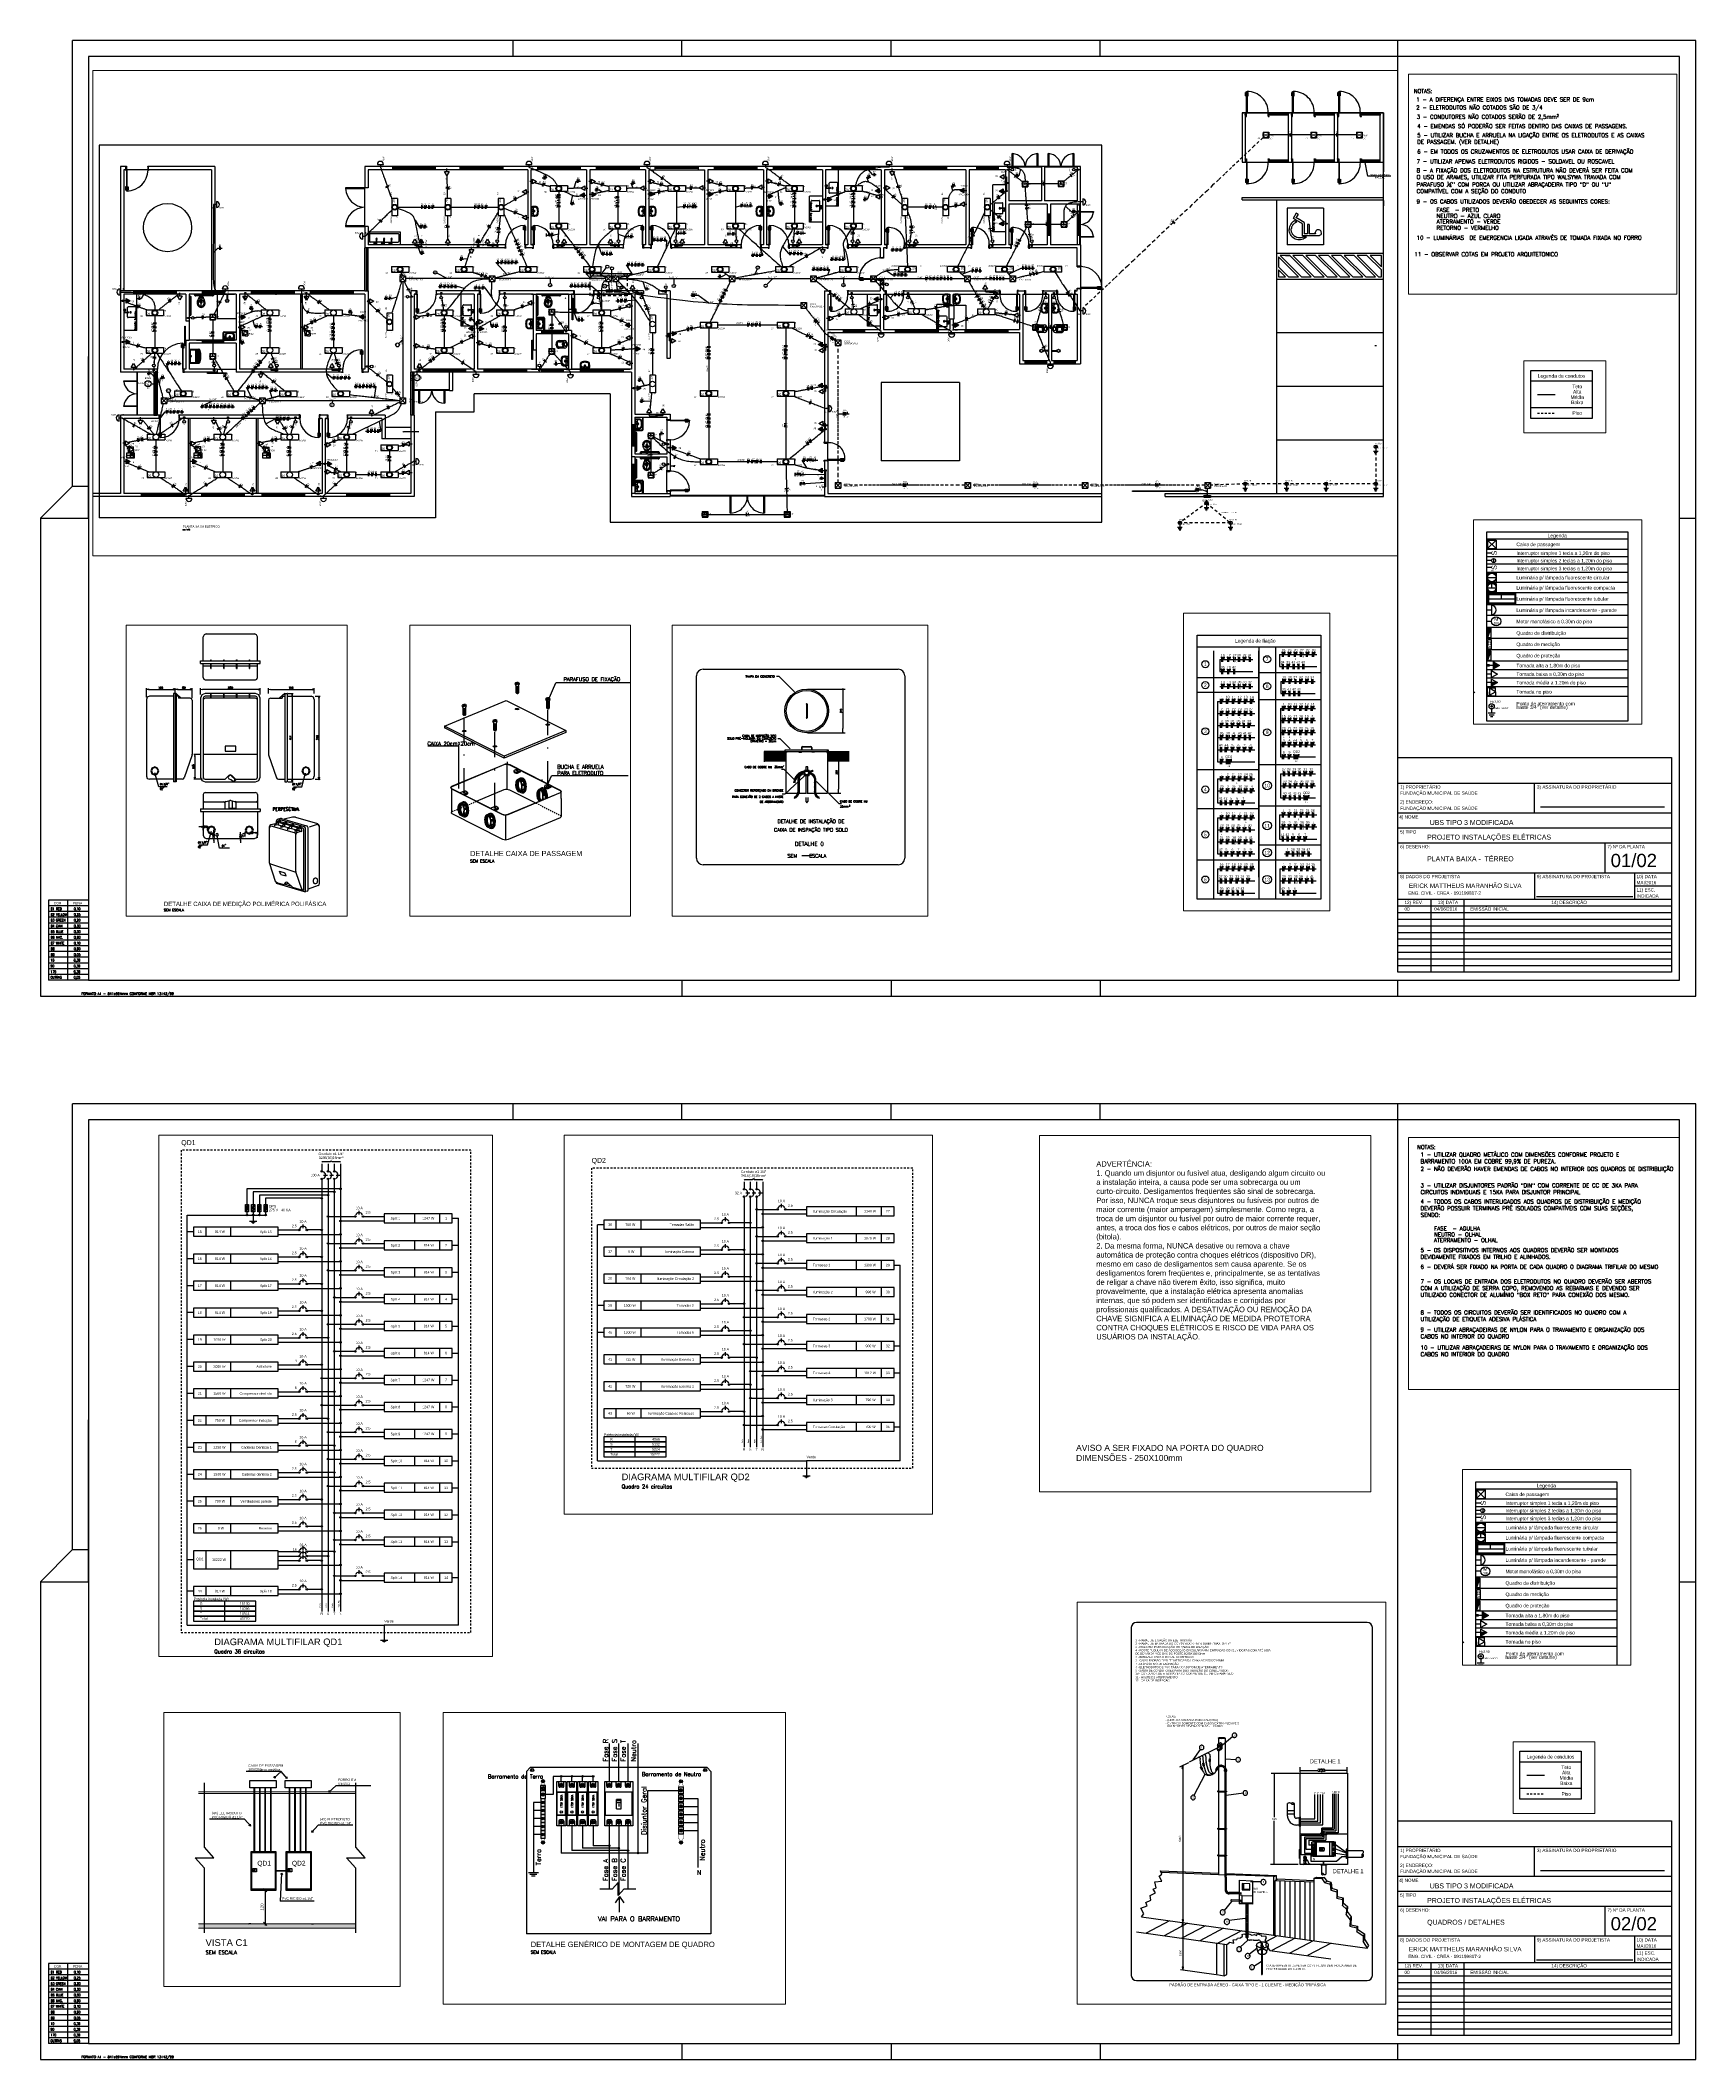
# Paper-space layout 'Layout1' of a CAD drawing. Header units: millimetres. Extents: x 23 to 126, y -63 to 63.
# The model-space entities are those that its viewports show. They can reach past a viewport. Long polylines and large blocks are cut down to what shows.
import ezdxf
from ezdxf.enums import TextEntityAlignment as Align

# ---------------------------------------------------------------- set-up
doc = ezdxf.new("R2010")
doc.units = ezdxf.units.MM
doc.header["$LTSCALE"] = 10
doc.header["$MEASUREMENT"] = 0
for name, pattern in [('DASHDOT2', [0.5, 0.25, -0.125, 0, -0.125]), ('Dashed2', [0.375, 0.25, -0.125]), ('DOT2', [3.175, 0, -3.175]), ('HIDDENX2', [19.05, 12.7, -6.35])]:
    doc.linetypes.add(name, pattern=pattern)
for name, color, linetype in [('3', 3, 'Continuous'), ('ARQ 02 - PLANTA DE OBRA - COMPANHIA DO CHURRASCO - SHOPPING RIO POTY TERESINA$0$HATCH', 8, 'Continuous'), ('ARQ-TEXTO4', 4, 'Continuous'), ('Arquitetura', 8, 'Continuous'), ('CERCADURA', 7, 'Continuous'), ('CHAM', 1, 'Continuous'), ('DI-Barramento Fase 1', 6, 'Continuous'), ('DI-Barramento Fase 2', 6, 'Continuous'), ('DI-Barramento Fase 3', 6, 'Continuous'), ('DI-Barramento Neutro', 5, 'Continuous'), ('DI-Cortes', 1, 'DOT2'), ('DI-Disjuntor', 1, 'Continuous'), ('DI-Fios', 3, 'Continuous'), ('DI-Linhas do diagrama', 9, 'Continuous'), ('DI-Pontilhado', 7, 'DOT2'), ('DI-Tabelas', 7, 'Continuous'), ('DI-Textos do diagrama', 7, 'Continuous'), ('DI-Títulos', 3, 'Continuous'), ('EL-Condutos', 4, 'Continuous'), ('EL-Conexões', 9, 'Continuous'), ('EL-Fios (Fase 1)', 7, 'Continuous'), ('EL-Fios (Fase 2)', 7, 'Continuous'), ('EL-Fios (Fase 3)', 7, 'Continuous'), ('EL-Fios (Neutro)', 170, 'Continuous'), ('EL-Fios (Retorno)', 10, 'Continuous'), ('EL-Fios (Terra)', 90, 'Continuous'), ('EL-Textos conduto', 7, 'Continuous'), ('EL-Textos fios', 7, 'Continuous'), ('INC-HID', 1, 'Continuous'), ('LAYER 1', 7, 'Continuous'), ('P-SIMBOL', 170, 'Continuous'), ('Parede - FLÁVIO', 8, 'Continuous'), ('TAC_LINHA02', 2, 'Continuous'), ('TAC_PROJEÇÕES', 1, 'HIDDENX2'), ('text d. dutos', 7, 'Continuous'), ('TEXTO-3', 2, 'Continuous'), ('Textos', 7, 'Continuous'), ('Textos - FLÁVIO', 7, 'Continuous')]:
    doc.layers.add(name, color=color, linetype=linetype)
for name, color, linetype, lineweight in [('C01', 1, 'Continuous', 30), ('C02', 2, 'Continuous', 30), ('C03', 3, 'Continuous', 30), ('C04', 4, 'Continuous', 30), ('C05', 4, 'Continuous', 30), ('P-CONTORNO', 4, 'Continuous', 30), ('P-MARGEM', 4, 'Continuous', 30), ('PR-Textos condutos', 7, 'Continuous', 20), ('PR-Textos pontos', 3, 'Continuous', 30)]:
    doc.layers.add(name, color=color, linetype=linetype, lineweight=lineweight)
doc.layers.add('VIEW', color=50, linetype='Continuous', plot=False)
doc.styles.add('1-1000 - Flávio', font='romans.shx', dxfattribs={"height": 2})
doc.styles.add('80', font='romans.shx', dxfattribs={"height": 0.2})
doc.styles.add('Arial', font='arial.ttf')
doc.styles.add('ROMANS', font='romans')
doc.styles.add('STYLE1', font='arial.ttf')
doc.styles.add('style2', font='swissk.ttf')
doc.styles.add('TECHNIC', font='technic_.ttf')
doc.dimstyles.new('SETA1-5', dxfattribs={"dimscale": 0.05, "dimtxt": 0.2, "dimasz": 0.15, "dimexe": 0.1, "dimexo": 0.1, "dimgap": 0.1, "dimtad": 1, "dimlfac": -1, "dimrnd": 0.01, "dimzin": 4, "dimdsep": 46, "dimtxsty": 'TECHNIC', "dimblk": 'NONE', "dimcen": 0.1, "dimclrd": 8, "dimclre": 8, "dimclrt": 2, "dimadec": 3, "dimazin": 1, "dimtfac": 1, "dimtix": 1, "dimtmove": 2, "dimatfit": 3, "dimfxl": 0, "dimtolj": 1, "dimtzin": 12, "dimarcsym": 0})
doc.dimstyles.get("Standard").update_dxf_attribs({"dimtxt": 0.18, "dimasz": 0.18, "dimexe": 0.18, "dimexo": 0.0625, "dimgap": 0.09, "dimtad": 0, "dimtih": 1, "dimtoh": 1, "dimdec": 4, "dimzin": 0, "dimdsep": 46, "dimtxsty": 'Standard', "dimcen": 0.09, "dimadec": 0, "dimazin": 0, "dimtfac": 1, "dimtdec": 4, "dimtofl": 0, "dimtmove": 0, "dimatfit": 3, "dimfxl": 0, "dimtolj": 1, "dimtzin": 0, "dimarcsym": 0})
pattern_1 = [(45, (-180.86528, 17.44875), (-0.08838835, 0.08838835), [])]

# ---------------------------------------------------------------- blocks, each defined once
blk = doc.blocks.new('_OBLIQUE')
at = {"color": 0, "linetype": 'ByBlock', "lineweight": -2}
blk.add_line((-0.5, -0.5), (0.5, 0.5), dxfattribs=at)
blk = doc.blocks.new('*D10')
at = {"color": 0, "lineweight": -2, "transparency": 16777216}
for p, q in [((25.281, -19.174), (25.281, -21.374)), ((25.382, -19.274), (25.381, -19.274)), ((25.382, -21.274), (25.381, -21.274))]:
    blk.add_line(p, q, dxfattribs=at)
at = {"layer": 'Defpoints', "color": 0, "transparency": 16777216}
for p in [(25.182, -19.274), (25.182, -21.274), (25.281, -21.274)]:
    blk.add_point(p, dxfattribs=at)
at = {"color": 0, "lineweight": -2, "transparency": 16777216, "xscale": 0.2, "yscale": 0.2, "zscale": 0.2}
for p, rotation in [((25.281, -19.274), 90), ((25.281, -21.274), 270)]:
    blk.add_blockref('_OBLIQUE', p, dxfattribs=dict(at, rotation=rotation))
at = {"color": 0, "transparency": 16777216, "insert": (25.101, -20.274), "char_height": 0.18, "attachment_point": 5, "rotation": 90}
blk.add_mtext('\\A1;120', dxfattribs=at)
blk = doc.blocks.new('Disjuntor Trifásico')
at = {"color": 0}
for p, q in [((2.16, -0.64), (0.64, -0.64)), ((2.16, -2.24), (0.64, -2.24)), ((2.48, -0.96), (2.48, -1.92)), ((12.56, -0.96), (12.56, -1.92)), ((12.88, -0.64), (14.4, -0.64)), ((12.88, -2.24), (14.4, -2.24)), ((2.16, -3.52), (0.64, -3.52)), ((2.16, -5.12), (0.64, -5.12)), ((2.48, -3.84), (2.48, -4.8)), ((12.56, -3.84), (12.56, -4.8)), ((12.88, -3.52), (14.4, -3.52)), ((12.88, -5.12), (14.4, -5.12)), ((2.16, -6.4), (0.64, -6.4)), ((2.16, -8), (0.64, -8)), ((2.48, -6.72), (2.48, -7.68)), ((12.56, -6.72), (12.56, -7.68)), ((12.88, -6.4), (14.4, -6.4)), ((12.88, -8), (14.4, -8))]:
    blk.add_line(p, q, dxfattribs=at)
at = {"color": 8}
for p, q in [((1.98, -1.77), (1.43, -1.22)), ((2.09, -1.66), (1.54, -1.11)), ((12.95, -1.66), (13.5, -1.11)), ((13.06, -1.77), (13.61, -1.22)), ((1.98, -4.65), (1.43, -4.1)), ((2.09, -4.54), (1.54, -3.99)), ((12.95, -4.54), (13.5, -3.99)), ((13.06, -4.65), (13.61, -4.1)), ((1.98, -7.53), (1.43, -6.98)), ((2.09, -7.42), (1.54, -6.87)), ((12.95, -7.42), (13.5, -6.87)), ((13.06, -7.53), (13.61, -6.98))]:
    blk.add_line(p, q, dxfattribs=at)
at = {"color": 1}
for p, q in [((6.24, -3.6), (6.24, -5.04)), ((9.12, -3.6), (6.24, -3.6)), ((9.12, -5.04), (6.24, -5.04)), ((6.64, -3.6), (6.64, -5.04)), ((7.28, -3.6), (7.28, -5.04)), ((7.6, -4.32), (8.4, -4.32)), ((9.12, -5.04), (9.12, -3.6))]:
    blk.add_line(p, q, dxfattribs=at)
at = {"color": 0}
for points in [[(0.64, 0), (14.4, 0), (14.4, -8.64), (0.64, -8.64)], [(3.84, 0), (11.2, 0), (11.2, -8.64), (3.84, -8.64)], [(11.04, -0.16), (4, -0.16), (4, -8.48), (11.04, -8.48)]]:
    blk.add_lwpolyline(points, close=True, dxfattribs=at)
blk.add_lwpolyline([(14.4, -5.76), (14.4, -8.64), (0.64, -8.64), (0.64, -5.76)], dxfattribs=at)
at = {"color": 8}
for centre, radius in [((1.76, -1.44), 0.56), ((1.76, -1.44), 0.4), ((13.28, -1.44), 0.56), ((13.28, -1.44), 0.4), ((1.76, -4.32), 0.56), ((1.76, -4.32), 0.4), ((13.28, -4.32), 0.56), ((13.28, -4.32), 0.4), ((1.76, -7.2), 0.56), ((1.76, -7.2), 0.4), ((13.28, -7.2), 0.56), ((13.28, -7.2), 0.4)]:
    blk.add_circle(centre, radius, dxfattribs=at)
at = {"color": 0}
for centre, start, end in [((2.16, -0.96), 0, 90), ((2.16, -1.92), 270, 0), ((12.88, -0.96), 90, 180), ((12.88, -1.92), 180, 270), ((2.16, -3.84), 0, 90), ((2.16, -4.8), 270, 0), ((12.88, -3.84), 90, 180), ((12.88, -4.8), 180, 270), ((2.16, -6.72), 0, 90), ((2.16, -7.68), 270, 0), ((12.88, -6.72), 90, 180), ((12.88, -7.68), 180, 270)]:
    blk.add_arc(centre, 0.32, start, end, dxfattribs=at)
blk = doc.blocks.new('A$C52165A4C')
for p, q in [((-0.3, 0.28), (0.37, -0.39)), ((-0.19, 0.39), (0.48, -0.28))]:
    blk.add_line(p, q)
blk.add_lwpolyline([(-1.14, -0.76), (1.32, -0.76), (1.32, 0.76), (-1.14, 0.76)], close=True)
blk.add_circle((0.09, 0), 0.48)
blk = doc.blocks.new('_NONE')

msp = doc.modelspace()

# ---------------------------------------------------------------- hatches: boundary and pattern name
at = {"linetype": 'Continuous'}
for points in [[(74.453, -8.0388), (74.4485, -8.039), (74.4441, -8.0396), (74.4397, -8.0406), (74.4354, -8.0419), (74.4313, -8.0437), (74.4273, -8.0457), (74.4235, -8.0481), (74.4199, -8.0509), (74.4166, -8.0539), (74.4136, -8.0572), (74.4109, -8.0608), (74.4085, -8.0645), (74.4064, -8.0685), (74.4047, -8.0727), (74.4033, -8.0769), (74.4024, -8.0813), (74.4018, -8.0858), (74.4016, -8.0903), (74.4018, -8.0947), (74.4024, -8.0992), (74.4033, -8.1036), (74.4047, -8.1079), (74.4064, -8.112), (74.4085, -8.116), (74.4109, -8.1198), (74.4136, -8.1233), (74.4166, -8.1266), (74.4199, -8.1297), (74.4235, -8.1324), (74.4273, -8.1348), (74.4313, -8.1369), (74.4354, -8.1386), (74.4397, -8.1399), (74.4441, -8.1409), (74.4485, -8.1415), (74.453, -8.1417), (74.453, -8.0903), (74.453, -8.0388), (74.453, -8.0388)], [(74.453, -8.1417), (74.4575, -8.1415), (74.4619, -8.1409), (74.4663, -8.1399), (74.4706, -8.1386), (74.4747, -8.1369), (74.4787, -8.1348), (74.4825, -8.1324), (74.4861, -8.1297), (74.4894, -8.1266), (74.4924, -8.1233), (74.4951, -8.1198), (74.4975, -8.116), (74.4996, -8.112), (74.5013, -8.1079), (74.5027, -8.1036), (74.5036, -8.0992), (74.5042, -8.0947), (74.5044, -8.0903), (74.5042, -8.0858), (74.5036, -8.0813), (74.5027, -8.0769), (74.5013, -8.0727), (74.4996, -8.0685), (74.4975, -8.0645), (74.4951, -8.0608), (74.4924, -8.0572), (74.4894, -8.0539), (74.4861, -8.0509), (74.4825, -8.0481), (74.4787, -8.0457), (74.4747, -8.0437), (74.4706, -8.0419), (74.4663, -8.0406), (74.4619, -8.0396), (74.4575, -8.039), (74.453, -8.0388), (74.453, -8.0903), (74.453, -8.1417), (74.453, -8.1417)], [(74.453, -12.3588), (74.4485, -12.359), (74.4441, -12.3596), (74.4397, -12.3606), (74.4354, -12.3619), (74.4313, -12.3637), (74.4273, -12.3657), (74.4235, -12.3681), (74.4199, -12.3709), (74.4166, -12.3739), (74.4136, -12.3772), (74.4109, -12.3808), (74.4085, -12.3845), (74.4064, -12.3885), (74.4047, -12.3927), (74.4033, -12.397), (74.4024, -12.4013), (74.4018, -12.4058), (74.4016, -12.4103), (74.4018, -12.4147), (74.4024, -12.4192), (74.4033, -12.4236), (74.4047, -12.4279), (74.4064, -12.432), (74.4085, -12.436), (74.4109, -12.4398), (74.4136, -12.4433), (74.4166, -12.4466), (74.4199, -12.4497), (74.4235, -12.4524), (74.4273, -12.4548), (74.4313, -12.4569), (74.4354, -12.4586), (74.4397, -12.4599), (74.4441, -12.4609), (74.4485, -12.4615), (74.453, -12.4617), (74.453, -12.4103), (74.453, -12.3588), (74.453, -12.3588)], [(74.453, -12.4617), (74.4575, -12.4615), (74.4619, -12.4609), (74.4663, -12.4599), (74.4706, -12.4586), (74.4747, -12.4569), (74.4787, -12.4548), (74.4825, -12.4524), (74.4861, -12.4497), (74.4894, -12.4466), (74.4924, -12.4433), (74.4951, -12.4398), (74.4975, -12.436), (74.4996, -12.432), (74.5013, -12.4279), (74.5027, -12.4236), (74.5036, -12.4192), (74.5042, -12.4147), (74.5044, -12.4103), (74.5042, -12.4058), (74.5036, -12.4013), (74.5027, -12.397), (74.5013, -12.3927), (74.4996, -12.3885), (74.4975, -12.3845), (74.4951, -12.3808), (74.4924, -12.3772), (74.4894, -12.3739), (74.4861, -12.3709), (74.4825, -12.3681), (74.4787, -12.3657), (74.4747, -12.3637), (74.4706, -12.3619), (74.4663, -12.3606), (74.4619, -12.3596), (74.4575, -12.359), (74.453, -12.3588), (74.453, -12.4103), (74.453, -12.4617), (74.453, -12.4617)], [(74.0227, -14.2257), (74.0182, -14.2258), (74.0138, -14.2264), (74.0094, -14.2274), (74.0051, -14.2288), (74.001, -14.2305), (73.997, -14.2325), (73.9932, -14.235), (73.9897, -14.2377), (73.9863, -14.2407), (73.9833, -14.244), (73.9806, -14.2476), (73.9782, -14.2514), (73.9761, -14.2553), (73.9744, -14.2595), (73.973, -14.2638), (73.9721, -14.2682), (73.9715, -14.2726), (73.9713, -14.2771), (73.9715, -14.2816), (73.9721, -14.286), (73.973, -14.2904), (73.9744, -14.2947), (73.9761, -14.2988), (73.9782, -14.3028), (73.9806, -14.3066), (73.9833, -14.3101), (73.9863, -14.3134), (73.9897, -14.3165), (73.9932, -14.3192), (73.997, -14.3216), (74.001, -14.3237), (74.0051, -14.3254), (74.0094, -14.3268), (74.0138, -14.3277), (74.0182, -14.3283), (74.0227, -14.3285), (74.0227, -14.2771), (74.0227, -14.2257), (74.0227, -14.2257)], [(74.0227, -14.3285), (74.0272, -14.3283), (74.0316, -14.3277), (74.036, -14.3268), (74.0403, -14.3254), (74.0444, -14.3237), (74.0484, -14.3216), (74.0522, -14.3192), (74.0558, -14.3165), (74.0591, -14.3134), (74.0621, -14.3101), (74.0648, -14.3066), (74.0672, -14.3028), (74.0693, -14.2988), (74.071, -14.2947), (74.0724, -14.2904), (74.0734, -14.286), (74.0739, -14.2816), (74.0741, -14.2771), (74.0739, -14.2726), (74.0734, -14.2682), (74.0724, -14.2638), (74.071, -14.2595), (74.0693, -14.2553), (74.0672, -14.2514), (74.0648, -14.2476), (74.0621, -14.244), (74.0591, -14.2407), (74.0558, -14.2377), (74.0522, -14.235), (74.0484, -14.2325), (74.0444, -14.2305), (74.0403, -14.2288), (74.036, -14.2274), (74.0316, -14.2264), (74.0272, -14.2258), (74.0227, -14.2257), (74.0227, -14.2771), (74.0227, -14.3285), (74.0227, -14.3285)], [(74.0227, -18.3331), (74.0182, -18.3333), (74.0138, -18.3339), (74.0094, -18.3349), (74.0051, -18.3362), (74.001, -18.338), (73.997, -18.34), (73.9932, -18.3424), (73.9897, -18.3452), (73.9863, -18.3482), (73.9833, -18.3515), (73.9806, -18.3551), (73.9782, -18.3589), (73.9761, -18.3628), (73.9744, -18.367), (73.973, -18.3713), (73.9721, -18.3756), (73.9715, -18.3801), (73.9713, -18.3846), (73.9715, -18.3891), (73.9721, -18.3935), (73.973, -18.3979), (73.9744, -18.4022), (73.9761, -18.4063), (73.9782, -18.4103), (73.9806, -18.4141), (73.9833, -18.4176), (73.9863, -18.4209), (73.9897, -18.424), (73.9932, -18.4267), (73.997, -18.4291), (74.001, -18.4312), (74.0051, -18.4329), (74.0094, -18.4342), (74.0138, -18.4352), (74.0182, -18.4358), (74.0227, -18.436), (74.0227, -18.3846), (74.0227, -18.3331), (74.0227, -18.3331)], [(74.0227, -18.436), (74.0272, -18.4358), (74.0316, -18.4352), (74.036, -18.4342), (74.0403, -18.4329), (74.0444, -18.4312), (74.0484, -18.4291), (74.0522, -18.4267), (74.0558, -18.424), (74.0591, -18.4209), (74.0621, -18.4176), (74.0648, -18.4141), (74.0672, -18.4103), (74.0693, -18.4063), (74.071, -18.4022), (74.0724, -18.3979), (74.0734, -18.3935), (74.0739, -18.3891), (74.0741, -18.3846), (74.0739, -18.3801), (74.0734, -18.3756), (74.0724, -18.3713), (74.071, -18.367), (74.0693, -18.3628), (74.0672, -18.3589), (74.0648, -18.3551), (74.0621, -18.3515), (74.0591, -18.3482), (74.0558, -18.3452), (74.0522, -18.3424), (74.0484, -18.34), (74.0444, -18.338), (74.0403, -18.3362), (74.036, -18.3349), (74.0316, -18.3339), (74.0272, -18.3333), (74.0227, -18.3331), (74.0227, -18.3846), (74.0227, -18.436), (74.0227, -18.436)]]:
    msp.add_hatch(color=256, dxfattribs=at).paths.add_polyline_path(points)
at = {"linetype": 'Continuous', "lineweight": 0}
h = msp.add_hatch(dxfattribs=at)
h.set_pattern_fill('EARTH', color=256, scale=0.0205)
h.set_pattern_definition([(0, (1219.66077, 112.85155), (0.130175, 0.130175), [0.130175, -0.130175]), (0, (1219.66077, 112.90037), (0.130175, 0.130175), [0.130175, -0.130175]), (0, (1219.66077, 112.94918), (0.130175, 0.130175), [0.130175, -0.130175]), (90, (1219.67705, 112.96545), (-0.130175, 0.130175), [0.130175, -0.130175]), (90, (1219.72586, 112.96545), (-0.130175, 0.130175), [0.130175, -0.130175]), (90, (1219.77468, 112.96545), (-0.130175, 0.130175), [0.130175, -0.130175])])
h.paths.add_polyline_path([(30.627, -21.5243), (30.627, -21.2743), (21.3546, -21.2743), (21.3546, -21.5243)])
at = {"layer": 'Arquitetura', "linetype": 'Continuous'}
for points in [[(-70.9833, 46.9899), (-70.9443, 46.9799), (-70.9443, 47.0009), (-70.9833, 46.9899)], [(-60.9833, 46.9899), (-61.0213, 47.0009), (-61.0213, 46.9799), (-60.9833, 46.9899)], [(-168.266, 38.7259), (-168.276, 38.6879), (-168.256, 38.6879), (-168.266, 38.7259)]]:
    msp.add_hatch(color=256, dxfattribs=at).paths.add_polyline_path(points)
h = msp.add_hatch(dxfattribs=at)
h.set_pattern_fill('ANSI31', color=256, style=0)
h.set_pattern_definition(pattern_1)
h.paths.add_polyline_path([(-137.289, 38.3399), (-137.289, 38.3439), (-137.289, 38.3479), (-137.29, 38.3519), (-137.292, 38.3559), (-137.293, 38.3589), (-137.295, 38.3629), (-137.297, 38.3659), (-137.299, 38.3689), (-137.302, 38.3719), (-137.305, 38.3749), (-137.308, 38.3779), (-137.312, 38.3799), (-137.315, 38.3809), (-137.318, 38.3829), (-137.322, 38.3839), (-137.326, 38.3849), (-137.33, 38.3859), (-137.334, 38.3859), (-137.338, 38.3859), (-137.342, 38.3849), (-137.346, 38.3839), (-137.35, 38.3829), (-137.354, 38.3809), (-137.357, 38.3799), (-137.36, 38.3779), (-137.363, 38.3749), (-137.366, 38.3719), (-137.369, 38.3689), (-137.372, 38.3659), (-137.374, 38.3629), (-137.376, 38.3589), (-137.377, 38.3559), (-137.379, 38.3519), (-137.379, 38.3479), (-137.38, 38.3439), (-137.38, 38.3399), (-137.38, 38.3399), (-137.38, 38.3359), (-137.379, 38.3319), (-137.379, 38.3279), (-137.377, 38.3249), (-137.376, 38.3209), (-137.374, 38.3169), (-137.372, 38.3139), (-137.369, 38.3109), (-137.366, 38.3079), (-137.363, 38.3049), (-137.36, 38.3029), (-137.357, 38.3009), (-137.354, 38.2989), (-137.35, 38.2969), (-137.346, 38.2959), (-137.342, 38.2949), (-137.338, 38.2949), (-137.334, 38.2949), (-137.33, 38.2949), (-137.326, 38.2949), (-137.322, 38.2959), (-137.318, 38.2969), (-137.315, 38.2989), (-137.312, 38.3009), (-137.308, 38.3029), (-137.305, 38.3049), (-137.302, 38.3079), (-137.299, 38.3109), (-137.297, 38.3139), (-137.295, 38.3169), (-137.293, 38.3209), (-137.292, 38.3249), (-137.29, 38.3279), (-137.289, 38.3319), (-137.289, 38.3359), (-137.289, 38.3399), (-137.289, 38.3399)])
h = msp.add_hatch(dxfattribs=at)
h.set_pattern_fill('ANSI31', color=256, style=0)
h.set_pattern_definition(pattern_1)
h.paths.add_polyline_path([(-150.906, 30.7269), (-150.906, 30.7309), (-150.906, 30.7349), (-150.907, 30.7389), (-150.908, 30.7429), (-150.91, 30.7459), (-150.912, 30.7499), (-150.914, 30.7529), (-150.917, 30.7559), (-150.919, 30.7589), (-150.922, 30.7619), (-150.925, 30.7639), (-150.928, 30.7669), (-150.932, 30.7689), (-150.936, 30.7699), (-150.94, 30.7709), (-150.943, 30.7719), (-150.947, 30.7729), (-150.951, 30.7729), (-150.955, 30.7729), (-150.959, 30.7719), (-150.963, 30.7709), (-150.967, 30.7699), (-150.971, 30.7689), (-150.974, 30.7669), (-150.978, 30.7639), (-150.981, 30.7619), (-150.984, 30.7589), (-150.986, 30.7559), (-150.989, 30.7529), (-150.991, 30.7499), (-150.993, 30.7459), (-150.994, 30.7429), (-150.995, 30.7389), (-150.996, 30.7349), (-150.997, 30.7309), (-150.997, 30.7269), (-150.997, 30.7269), (-150.997, 30.7229), (-150.996, 30.7189), (-150.995, 30.7149), (-150.994, 30.7119), (-150.993, 30.7079), (-150.991, 30.7039), (-150.989, 30.7009), (-150.986, 30.6979), (-150.984, 30.6949), (-150.981, 30.6919), (-150.978, 30.6899), (-150.974, 30.6879), (-150.971, 30.6859), (-150.967, 30.6839), (-150.963, 30.6829), (-150.959, 30.6819), (-150.955, 30.6819), (-150.951, 30.6809), (-150.947, 30.6819), (-150.943, 30.6819), (-150.94, 30.6829), (-150.936, 30.6839), (-150.932, 30.6859), (-150.928, 30.6879), (-150.925, 30.6899), (-150.922, 30.6919), (-150.919, 30.6949), (-150.917, 30.6979), (-150.914, 30.7009), (-150.912, 30.7039), (-150.91, 30.7079), (-150.908, 30.7119), (-150.907, 30.7149), (-150.906, 30.7189), (-150.906, 30.7229), (-150.906, 30.7269), (-150.906, 30.7269)])
h = msp.add_hatch(dxfattribs=at)
h.set_pattern_fill('ANSI31', color=256, style=0)
h.set_pattern_definition(pattern_1)
h.paths.add_polyline_path([(-176.1609, 30.1049), (-176.1609, 30.1089), (-176.1609, 30.1129), (-176.1619, 30.1169), (-176.1639, 30.1209), (-176.1649, 30.1239), (-176.1669, 30.1279), (-176.1689, 30.1309), (-176.1719, 30.1349), (-176.1739, 30.1379), (-176.1769, 30.1399), (-176.1799, 30.1419), (-176.1839, 30.1449), (-176.1869, 30.1469), (-176.1909, 30.1479), (-176.1939, 30.1489), (-176.1979, 30.1499), (-176.2019, 30.1509), (-176.2059, 30.1509), (-176.2109, 30.1509), (-176.2139, 30.1499), (-176.2179, 30.1489), (-176.2219, 30.1479), (-176.2259, 30.1469), (-176.2289, 30.1449), (-176.2329, 30.1419), (-176.2349, 30.1399), (-176.2379, 30.1379), (-176.2409, 30.1349), (-176.2439, 30.1309), (-176.2459, 30.1279), (-176.2479, 30.1239), (-176.2489, 30.1209), (-176.2509, 30.1169), (-176.2509, 30.1129), (-176.2519, 30.1089), (-176.2519, 30.1049), (-176.2519, 30.1049), (-176.2519, 30.1009), (-176.2509, 30.0969), (-176.2509, 30.0929), (-176.2489, 30.0889), (-176.2479, 30.0859), (-176.2459, 30.0819), (-176.2439, 30.0789), (-176.2409, 30.0759), (-176.2379, 30.0729), (-176.2349, 30.0699), (-176.2329, 30.0679), (-176.2289, 30.0659), (-176.2259, 30.0639), (-176.2219, 30.0619), (-176.2179, 30.0609), (-176.2139, 30.0599), (-176.2109, 30.0599), (-176.2059, 30.0589), (-176.2019, 30.0599), (-176.1979, 30.0599), (-176.1939, 30.0609), (-176.1909, 30.0619), (-176.1869, 30.0639), (-176.1839, 30.0659), (-176.1799, 30.0679), (-176.1769, 30.0699), (-176.1739, 30.0729), (-176.1719, 30.0759), (-176.1689, 30.0789), (-176.1669, 30.0819), (-176.1649, 30.0859), (-176.1639, 30.0889), (-176.1619, 30.0929), (-176.1609, 30.0969), (-176.1609, 30.1009), (-176.1609, 30.1049), (-176.1609, 30.1049)])
h = msp.add_hatch(dxfattribs=at)
h.set_pattern_fill('ANSI31', color=256, style=0)
h.set_pattern_definition(pattern_1)
h.paths.add_polyline_path([(-152.423, 25.8559), (-152.423, 25.8599), (-152.424, 25.8639), (-152.425, 25.8679), (-152.426, 25.8719), (-152.428, 25.8759), (-152.429, 25.8789), (-152.432, 25.8819), (-152.434, 25.8859), (-152.437, 25.8889), (-152.44, 25.8909), (-152.443, 25.8939), (-152.446, 25.8959), (-152.45, 25.8979), (-152.453, 25.8989), (-152.457, 25.8999), (-152.461, 25.9009), (-152.465, 25.9019), (-152.469, 25.9019), (-152.473, 25.9019), (-152.477, 25.9009), (-152.481, 25.8999), (-152.484, 25.8989), (-152.488, 25.8979), (-152.492, 25.8959), (-152.495, 25.8939), (-152.498, 25.8909), (-152.501, 25.8889), (-152.504, 25.8859), (-152.506, 25.8819), (-152.508, 25.8789), (-152.51, 25.8759), (-152.512, 25.8719), (-152.513, 25.8679), (-152.514, 25.8639), (-152.514, 25.8599), (-152.515, 25.8559), (-152.515, 25.8559), (-152.514, 25.8519), (-152.514, 25.8479), (-152.513, 25.8439), (-152.512, 25.8409), (-152.51, 25.8369), (-152.508, 25.8329), (-152.506, 25.8299), (-152.504, 25.8269), (-152.501, 25.8239), (-152.498, 25.8209), (-152.495, 25.8189), (-152.492, 25.8169), (-152.488, 25.8149), (-152.484, 25.8129), (-152.481, 25.8119), (-152.477, 25.8109), (-152.473, 25.8109), (-152.469, 25.8109), (-152.465, 25.8109), (-152.461, 25.8109), (-152.457, 25.8119), (-152.453, 25.8129), (-152.45, 25.8149), (-152.446, 25.8169), (-152.443, 25.8189), (-152.44, 25.8209), (-152.437, 25.8239), (-152.434, 25.8269), (-152.432, 25.8299), (-152.429, 25.8329), (-152.428, 25.8369), (-152.426, 25.8409), (-152.425, 25.8439), (-152.424, 25.8479), (-152.423, 25.8519), (-152.423, 25.8559), (-152.423, 25.8559)])
at = {"layer": 'C01', "linetype": 'Continuous'}
for points in [[(68.73, -14.2771), (66.6867, -14.2771), (66.6867, -15.282), (68.8329, -15.282), (68.8329, -14.2771), (68.73, -14.2771), (68.73, -14.2771)], [(74.9905, -14.2771), (72.9471, -14.2771), (72.9471, -15.282), (75.0933, -15.282), (75.0933, -14.2771), (74.9905, -14.2771), (74.9905, -14.2771)]]:
    msp.add_hatch(color=256, dxfattribs=at).paths.add_polyline_path(points)
at = {"layer": 'C02', "linetype": 'Continuous'}
for points in [[(69.5892, -8.2237), (69.5464, -8.2659), (69.6944, -8.373), (69.5892, -8.2237), (69.5892, -8.2237)], [(69.1629, -13.8435), (69.1201, -13.8857), (69.2681, -13.9928), (69.1629, -13.8435), (69.1629, -13.8435)], [(69.5451, -16.8897), (69.5023, -16.9319), (69.6503, -17.039), (69.5451, -16.8897), (69.5451, -16.8897)], [(70.5006, -16.8096), (70.5428, -16.8523), (70.6499, -16.7044), (70.5006, -16.8096), (70.5006, -16.8096)], [(71.9606, -17.3632), (72.0034, -17.321), (71.8554, -17.2139), (71.9606, -17.3632), (71.9606, -17.3632)]]:
    msp.add_hatch(color=256, dxfattribs=at).paths.add_polyline_path(points)
at = {"layer": 'DI-Disjuntor', "linetype": 'Continuous'}
for points in [[(-41.4077, 45.5224), (-41.4827, 45.3739), (-41.4002, 45.3739), (-41.5127, 45.1939), (-41.4602, 45.3379), (-41.5464, 45.3379), (-41.4602, 45.5449)], [(-41.0327, 45.5224), (-41.1077, 45.3739), (-41.0252, 45.3739), (-41.1377, 45.1939), (-41.0852, 45.3379), (-41.1714, 45.3379), (-41.0852, 45.5449)], [(-40.6577, 45.5224), (-40.7327, 45.3739), (-40.6502, 45.3739), (-40.7627, 45.1939), (-40.7102, 45.3379), (-40.7964, 45.3379), (-40.7102, 45.5449)], [(-40.2827, 45.5224), (-40.3577, 45.3739), (-40.2752, 45.3739), (-40.3877, 45.1939), (-40.3352, 45.3379), (-40.4214, 45.3379), (-40.3352, 45.5449)]]:
    msp.add_hatch(color=7, dxfattribs=at).paths.add_polyline_path(points)
at = {"layer": 'LAYER 1', "linetype": 'Continuous'}
for color, points in [(7, [(-4.1504, -10.3367), (-4.1456, -10.3367), (-4.1456, -10.3367), (-4.1456, -10.3319), (-4.1456, -10.3319), (-4.1504, -10.3319), (-4.1504, -10.3319), (-4.1504, -10.3367), (-4.1504, -10.3367)]), (4, [(132.4498, -10.2922), (132.4258, -10.3042), (132.4438, -10.2862), (132.4438, -10.2862), (132.4498, -10.2922), (132.4498, -10.2922)]), (4, [(132.7378, -11.6572), (132.7138, -11.6512), (132.7138, -11.6512), (132.7378, -11.6482), (132.7378, -11.6482), (132.7378, -11.6572), (132.7378, -11.6572)]), (4, [(140.1298, -12.8092), (140.1058, -12.8032), (140.1298, -12.8002), (140.1298, -12.8002), (140.1298, -12.8092), (140.1298, -12.8092)]), (4, [(144.7348, -12.8002), (144.7618, -12.8032), (144.7618, -12.8032), (144.7348, -12.8092), (144.7348, -12.8002), (144.7348, -12.8002)]), (4, [(130.6948, -13.2082), (130.7098, -13.1902), (130.7098, -13.1902), (130.7038, -13.2112), (130.6948, -13.2082), (130.6948, -13.2082)]), (4, [(132.8188, -15.2722), (132.7948, -15.2692), (132.7948, -15.2692), (132.8188, -15.2632), (132.8188, -15.2722), (132.8188, -15.2722)]), (7, [(-1.1936, -18.3335), (-1.1888, -18.3335), (-1.1888, -18.3287), (-1.1888, -18.3287), (-1.1936, -18.3287), (-1.1936, -18.3335), (-1.1936, -18.3335)]), (7, [(-12.2048, -22.7207), (-12.2048, -22.7879), (-12.2048, -22.7879), (-12.008, -22.7543), (-12.008, -22.7543), (-12.2048, -22.7207), (-12.2048, -22.7207)]), (7, [(-12.008, -22.7639), (-12.0032, -22.7639), (-12.0032, -22.7639), (-12.0032, -22.7591), (-12.0032, -22.7591), (-12.008, -22.7591), (-12.008, -22.7591), (-12.008, -22.7639), (-12.008, -22.7639)]), (7, [(-11.4128, -22.7207), (-11.4128, -22.7879), (-11.4128, -22.7879), (-11.6096, -22.7543), (-11.6096, -22.7543), (-11.4128, -22.7207), (-11.4128, -22.7207)]), (7, [(-12.008, -23.1671), (-12.0032, -23.1671), (-12.0032, -23.1671), (-12.0032, -23.1623), (-12.0032, -23.1623), (-12.008, -23.1623), (-12.008, -23.1623), (-12.008, -23.1671), (-12.008, -23.1671)]), (7, [(-11.6096, -23.1671), (-11.6048, -23.1671), (-11.6048, -23.1671), (-11.6048, -23.1623), (-11.6048, -23.1623), (-11.6096, -23.1623), (-11.6096, -23.1623), (-11.6096, -23.1671), (-11.6096, -23.1671)]), (7, [(-11.048, -23.2487), (-10.9808, -23.2487), (-10.9808, -23.2487), (-11.0144, -23.4455), (-11.0144, -23.4455), (-11.048, -23.2487), (-11.048, -23.2487)]), (7, [(-7.8944, -23.2919), (-7.8944, -23.3591), (-7.8944, -23.3591), (-8.096, -23.3255), (-8.096, -23.3255), (-7.8944, -23.2919), (-7.8944, -23.2919)]), (7, [(-7.1216, -23.2919), (-7.1216, -23.3591), (-7.1216, -23.3591), (-6.92, -23.3255), (-6.92, -23.3255), (-7.1216, -23.2919), (-7.1216, -23.2919)]), (7, [(-11.3552, -23.4551), (-11.3504, -23.4551), (-11.3504, -23.4551), (-11.3504, -23.4503), (-11.3504, -23.4503), (-11.3552, -23.4503), (-11.3552, -23.4503), (-11.3552, -23.4551), (-11.3552, -23.4551)]), (7, [(-8.5424, -23.4455), (-8.48, -23.4455), (-8.48, -23.4455), (-8.5088, -23.6423), (-8.5088, -23.6423), (-8.5424, -23.4455), (-8.5424, -23.4455)]), (7, [(-8.1248, -23.6519), (-8.12, -23.6519), (-8.12, -23.6519), (-8.12, -23.6471), (-8.12, -23.6471), (-8.1248, -23.6471), (-8.1248, -23.6471), (-8.1248, -23.6519), (-8.1248, -23.6519)]), (7, [(-6.92, -23.3303), (-6.9152, -23.3303), (-6.9152, -23.3303), (-6.9152, -23.3255), (-6.9152, -23.3255), (-6.92, -23.3255), (-6.92, -23.3255), (-6.92, -23.3303), (-6.92, -23.3303)]), (7, [(-11.3552, -23.8487), (-11.3504, -23.8487), (-11.3504, -23.8487), (-11.3504, -23.8439), (-11.3504, -23.8439), (-11.3552, -23.8439), (-11.3552, -23.8439), (-11.3552, -23.8487), (-11.3552, -23.8487)]), (7, [(-11.048, -24.0407), (-10.9808, -24.0407), (-10.9808, -24.0407), (-11.0144, -23.8439), (-11.0144, -23.8439), (-11.048, -24.0407), (-11.048, -24.0407)]), (7, [(-11.0144, -23.8487), (-11.0096, -23.8487), (-11.0096, -23.8487), (-11.0096, -23.8439), (-11.0096, -23.8439), (-11.0144, -23.8439), (-11.0144, -23.8439), (-11.0144, -23.8487), (-11.0144, -23.8487)]), (7, [(-8.5424, -24.0407), (-8.48, -24.0407), (-8.48, -24.0407), (-8.5088, -23.8439), (-8.5088, -23.8439), (-8.5424, -24.0407), (-8.5424, -24.0407)]), (7, [(-8.5088, -23.8487), (-8.504, -23.8487), (-8.504, -23.8487), (-8.504, -23.8439), (-8.504, -23.8439), (-8.5088, -23.8439), (-8.5088, -23.8439), (-8.5088, -23.8487), (-8.5088, -23.8487)]), (7, [(-8.1248, -23.8487), (-8.12, -23.8487), (-8.12, -23.8487), (-8.12, -23.8439), (-8.12, -23.8439), (-8.1248, -23.8439), (-8.1248, -23.8439), (-8.1248, -23.8487), (-8.1248, -23.8487)]), (7, [(-8.0912, -23.7191), (-8.0864, -23.7191), (-8.0864, -23.7191), (-8.0864, -23.7143), (-8.0864, -23.7143), (-8.0912, -23.7143), (-8.0912, -23.7143), (-8.0912, -23.7191), (-8.0912, -23.7191)]), (7, [(-6.92, -23.7191), (-6.9152, -23.7191), (-6.9152, -23.7191), (-6.9152, -23.7143), (-6.9152, -23.7143), (-6.92, -23.7143), (-6.92, -23.7143), (-6.92, -23.7191), (-6.92, -23.7191)])]:
    msp.add_hatch(color=color, dxfattribs=at).paths.add_polyline_path(points)
at = {"layer": 'P-SIMBOL', "linetype": 'Continuous'}
for color, points in [(256, [(-108.0675, 48.5708), (-108.4425, 48.3543), (-108.0675, 48.1378)]), (256, [(-100.1405, 48.5946), (-100.5155, 48.3781), (-100.1405, 48.1616)]), (256, [(-96.4709, 48.3381), (-96.8459, 48.3381), (-96.4709, 48.5546)]), (256, [(-135.5803, 48.1821), (-135.9553, 47.9656), (-135.5803, 47.7491)]), (256, [(-134.8558, 47.7946), (-134.4808, 48.0111), (-134.8558, 48.2276)]), (256, [(-129.3867, 47.8447), (-129.0117, 48.0612), (-129.3867, 48.2777)]), (256, [(-123.9188, 47.8297), (-123.5438, 48.0462), (-123.9188, 48.2627)]), (256, [(-118.353, 47.6449), (-117.978, 47.8614), (-118.353, 48.0779)]), (256, [(-112.8538, 47.5487), (-112.4788, 47.5487), (-112.8538, 47.3322)]), (256, [(-96.4709, 45.2923), (-96.8459, 45.2923), (-96.4709, 45.5088)]), (256, [(-150.5969, 43.4583), (-150.8134, 43.8333), (-151.0299, 43.4583)]), (256, [(-145.274, 43.501), (-145.4905, 43.876), (-145.707, 43.501)]), (256, [(-133.5443, 39.127), (-133.5443, 38.9273), (-132.9424, 38.9273)]), (256, [(-132.7883, 39.1307), (-132.7883, 38.9309), (-132.1865, 38.9309)]), (256, [(-167.2258, 38.5169), (-167.2258, 38.1419), (-167.4423, 38.5169)]), (256, [(-161.5208, 38.5169), (-161.5208, 38.1419), (-161.7373, 38.5169)]), (256, [(-108.1719, 38.2449), (-108.5469, 38.2449), (-108.1719, 38.4614)]), (7, [(1.6272, 38.1459), (1.4275, 38.1459), (1.4275, 37.5441)]), (256, [(-178.3539, 38.0957), (-177.9789, 38.0957), (-178.3539, 37.8792)]), (256, [(-101.6719, 37.6841), (-102.0469, 37.6841), (-101.6719, 37.9006)]), (256, [(-167.5734, 36.3473), (-167.1984, 36.5638), (-167.5734, 36.7803)]), (256, [(-156.2202, 36.8202), (-156.5952, 36.6037), (-156.2202, 36.3872)]), (7, [(1.6272, 36.7423), (1.4275, 36.7423), (1.4275, 36.1404)]), (256, [(-131.3917, 36.0419), (-131.7668, 35.8254), (-131.3918, 35.6089)]), (7, [(1.7896, 35.6074), (2.1646, 35.8239), (1.7896, 36.0404)]), (256, [(-146.0295, 35.7182), (-146.4045, 35.5017), (-146.0295, 35.2852)]), (256, [(-145.3433, 35.2774), (-144.9683, 35.4939), (-145.3433, 35.7104)]), (256, [(-101.0069, 35.8177), (-100.6319, 35.8177), (-101.0069, 35.6012)]), (256, [(-127.3538, 34.8113), (-126.9788, 35.0278), (-127.3538, 35.2443)]), (256, [(-178.3539, 34.0419), (-177.9789, 34.2584), (-178.3539, 34.4749)]), (7, [(1.6835, 34.7579), (2.0585, 34.7579), (1.6835, 34.5414)]), (256, [(-113.3719, 34.2217), (-113.7469, 34.0052), (-113.3719, 33.7887)]), (256, [(-130.717, 33.4006), (-130.342, 33.6171), (-130.717, 33.8336)]), (256, [(1.7065, 33.2781), (1.7064, 33.2804), (1.7061, 33.2827), (1.7056, 33.2849), (1.7049, 33.2871), (1.704, 33.2892), (1.703, 33.2913), (1.7017, 33.2932), (1.7004, 33.295), (1.6988, 33.2967), (1.6971, 33.2982), (1.6953, 33.2996), (1.6934, 33.3008), (1.6914, 33.3019), (1.6892, 33.3028), (1.6871, 33.3035), (1.6848, 33.304), (1.6826, 33.3043), (1.6803, 33.3044), (1.678, 33.3043), (1.6757, 33.304), (1.6735, 33.3035), (1.6713, 33.3028), (1.6692, 33.3019), (1.6672, 33.3008), (1.6653, 33.2996), (1.6634, 33.2982), (1.6618, 33.2967), (1.6602, 33.295), (1.6588, 33.2932), (1.6576, 33.2913), (1.6565, 33.2892), (1.6557, 33.2871), (1.655, 33.2849), (1.6545, 33.2827), (1.6542, 33.2804), (1.6541, 33.2781), (1.6803, 33.2781), (1.7065, 33.2781)]), (256, [(1.6541, 33.2781), (1.6542, 33.2759), (1.6545, 33.2736), (1.655, 33.2714), (1.6557, 33.2692), (1.6565, 33.2671), (1.6576, 33.265), (1.6588, 33.2631), (1.6602, 33.2613), (1.6618, 33.2596), (1.6634, 33.2581), (1.6653, 33.2567), (1.6672, 33.2555), (1.6692, 33.2544), (1.6713, 33.2535), (1.6735, 33.2528), (1.6757, 33.2523), (1.678, 33.252), (1.6803, 33.2519), (1.6826, 33.252), (1.6848, 33.2523), (1.6871, 33.2528), (1.6892, 33.2535), (1.6914, 33.2544), (1.6934, 33.2555), (1.6953, 33.2567), (1.6971, 33.2581), (1.6988, 33.2596), (1.7004, 33.2613), (1.7017, 33.2631), (1.703, 33.265), (1.704, 33.2671), (1.7049, 33.2692), (1.7056, 33.2714), (1.7061, 33.2736), (1.7064, 33.2759), (1.7065, 33.2781), (1.6803, 33.2781), (1.6541, 33.2781)]), (256, [(-113.3719, 30.3969), (-113.7469, 30.1804), (-113.3719, 29.9639)]), (256, [(-130.6528, 29.723), (-130.2778, 29.9395), (-130.6528, 30.156)]), (256, [(-113.3719, 26.3311), (-113.7469, 26.1146), (-113.3719, 25.8981)]), (256, [(-127.3538, 24.1691), (-126.9788, 24.3856), (-127.3538, 24.6021)]), (256, [(-61.6847, 24.473), (-61.6848, 24.4753), (-61.6851, 24.4775), (-61.6856, 24.4798), (-61.6863, 24.482), (-61.6872, 24.4841), (-61.6882, 24.4861), (-61.6895, 24.488), (-61.6908, 24.4898), (-61.6924, 24.4915), (-61.6941, 24.4931), (-61.6959, 24.4945), (-61.6978, 24.4957), (-61.6998, 24.4967), (-61.702, 24.4976), (-61.7041, 24.4983), (-61.7064, 24.4988), (-61.7086, 24.4991), (-61.7109, 24.4992), (-61.7132, 24.4991), (-61.7155, 24.4988), (-61.7177, 24.4983), (-61.7199, 24.4976), (-61.722, 24.4967), (-61.724, 24.4957), (-61.7259, 24.4945), (-61.7278, 24.4931), (-61.7294, 24.4915), (-61.731, 24.4898), (-61.7324, 24.488), (-61.7336, 24.4861), (-61.7347, 24.4841), (-61.7355, 24.482), (-61.7362, 24.4798), (-61.7367, 24.4775), (-61.737, 24.4753), (-61.7371, 24.473), (-61.7109, 24.473), (-61.6847, 24.473)]), (256, [(-61.7371, 24.473), (-61.737, 24.4707), (-61.7367, 24.4684), (-61.7362, 24.4662), (-61.7355, 24.464), (-61.7347, 24.4619), (-61.7336, 24.4599), (-61.7324, 24.458), (-61.731, 24.4562), (-61.7294, 24.4545), (-61.7278, 24.4529), (-61.7259, 24.4515), (-61.724, 24.4503), (-61.722, 24.4493), (-61.7199, 24.4484), (-61.7177, 24.4477), (-61.7155, 24.4472), (-61.7132, 24.4469), (-61.7109, 24.4468), (-61.7086, 24.4469), (-61.7064, 24.4472), (-61.7041, 24.4477), (-61.702, 24.4484), (-61.6998, 24.4493), (-61.6978, 24.4503), (-61.6959, 24.4515), (-61.6941, 24.4529), (-61.6924, 24.4545), (-61.6908, 24.4562), (-61.6895, 24.458), (-61.6882, 24.4599), (-61.6872, 24.4619), (-61.6863, 24.464), (-61.6856, 24.4662), (-61.6851, 24.4684), (-61.6848, 24.4707), (-61.6847, 24.473), (-61.7109, 24.473), (-61.7371, 24.473)]), (256, [(-178.3374, 22.8843), (-177.9624, 23.1008), (-178.3374, 23.3173)]), (256, [(-172.1329, 22.8803), (-171.7579, 23.0968), (-172.1329, 23.3133)]), (256, [(-160.2256, 23.119), (-160.6006, 22.9025), (-160.2256, 22.686)]), (256, [(-159.507, 22.6634), (-159.132, 22.8799), (-159.507, 23.0964)]), (256, [(-113.3719, 22.4703), (-113.7469, 22.2538), (-113.3719, 22.0373)]), (256, [(-73.8665, 21.0129), (-73.8666, 21.0152), (-73.8669, 21.0175), (-73.8674, 21.0197), (-73.8681, 21.0219), (-73.869, 21.024), (-73.87, 21.0261), (-73.8713, 21.028), (-73.8726, 21.0298), (-73.8742, 21.0315), (-73.8759, 21.033), (-73.8777, 21.0344), (-73.8796, 21.0356), (-73.8816, 21.0367), (-73.8838, 21.0376), (-73.8859, 21.0383), (-73.8882, 21.0388), (-73.8904, 21.0391), (-73.8927, 21.0392), (-73.895, 21.0391), (-73.8973, 21.0388), (-73.8995, 21.0383), (-73.9017, 21.0376), (-73.9038, 21.0367), (-73.9058, 21.0356), (-73.9077, 21.0344), (-73.9096, 21.033), (-73.9112, 21.0315), (-73.9128, 21.0298), (-73.9142, 21.028), (-73.9154, 21.0261), (-73.9165, 21.024), (-73.9173, 21.0219), (-73.918, 21.0197), (-73.9185, 21.0175), (-73.9188, 21.0152), (-73.9189, 21.0129), (-73.8927, 21.0129), (-73.8665, 21.0129)]), (256, [(-73.9189, 21.0129), (-73.9188, 21.0107), (-73.9185, 21.0084), (-73.918, 21.0062), (-73.9173, 21.004), (-73.9165, 21.0019), (-73.9154, 20.9998), (-73.9142, 20.9979), (-73.9128, 20.9961), (-73.9112, 20.9944), (-73.9096, 20.9929), (-73.9077, 20.9915), (-73.9058, 20.9903), (-73.9038, 20.9892), (-73.9017, 20.9883), (-73.8995, 20.9876), (-73.8973, 20.9871), (-73.895, 20.9868), (-73.8927, 20.9867), (-73.8904, 20.9868), (-73.8882, 20.9871), (-73.8859, 20.9876), (-73.8838, 20.9883), (-73.8816, 20.9892), (-73.8796, 20.9903), (-73.8777, 20.9915), (-73.8759, 20.9929), (-73.8742, 20.9944), (-73.8726, 20.9961), (-73.8713, 20.9979), (-73.87, 20.9998), (-73.869, 21.0019), (-73.8681, 21.004), (-73.8674, 21.0062), (-73.8669, 21.0084), (-73.8666, 21.0107), (-73.8665, 21.0129), (-73.8927, 21.0129), (-73.9189, 21.0129)]), (256, [(-70.0072, 21.0129), (-70.0073, 21.0152), (-70.0076, 21.0175), (-70.0081, 21.0197), (-70.0088, 21.0219), (-70.0097, 21.024), (-70.0107, 21.0261), (-70.012, 21.028), (-70.0133, 21.0298), (-70.0149, 21.0315), (-70.0166, 21.033), (-70.0184, 21.0344), (-70.0203, 21.0356), (-70.0223, 21.0367), (-70.0245, 21.0376), (-70.0266, 21.0383), (-70.0289, 21.0388), (-70.0311, 21.0391), (-70.0334, 21.0392), (-70.0357, 21.0391), (-70.038, 21.0388), (-70.0402, 21.0383), (-70.0424, 21.0376), (-70.0445, 21.0367), (-70.0465, 21.0356), (-70.0484, 21.0344), (-70.0503, 21.033), (-70.0519, 21.0315), (-70.0535, 21.0298), (-70.0549, 21.028), (-70.0561, 21.0261), (-70.0572, 21.024), (-70.058, 21.0219), (-70.0587, 21.0197), (-70.0592, 21.0175), (-70.0595, 21.0152), (-70.0596, 21.0129), (-70.0334, 21.0129), (-70.0072, 21.0129)]), (256, [(-70.0596, 21.0129), (-70.0595, 21.0107), (-70.0592, 21.0084), (-70.0587, 21.0062), (-70.058, 21.004), (-70.0572, 21.0019), (-70.0561, 20.9998), (-70.0549, 20.9979), (-70.0535, 20.9961), (-70.0519, 20.9944), (-70.0503, 20.9929), (-70.0484, 20.9915), (-70.0465, 20.9903), (-70.0445, 20.9892), (-70.0424, 20.9883), (-70.0402, 20.9876), (-70.038, 20.9871), (-70.0357, 20.9868), (-70.0334, 20.9867), (-70.0311, 20.9868), (-70.0289, 20.9871), (-70.0266, 20.9876), (-70.0245, 20.9883), (-70.0223, 20.9892), (-70.0203, 20.9903), (-70.0184, 20.9915), (-70.0166, 20.9929), (-70.0149, 20.9944), (-70.0133, 20.9961), (-70.012, 20.9979), (-70.0107, 20.9998), (-70.0097, 21.0019), (-70.0088, 21.004), (-70.0081, 21.0062), (-70.0076, 21.0084), (-70.0073, 21.0107), (-70.0072, 21.0129), (-70.0334, 21.0129), (-70.0596, 21.0129)]), (256, [(-66.327, 21.0129), (-66.3271, 21.0152), (-66.3274, 21.0175), (-66.3279, 21.0197), (-66.3285, 21.0219), (-66.3294, 21.024), (-66.3305, 21.0261), (-66.3317, 21.028), (-66.3331, 21.0298), (-66.3346, 21.0315), (-66.3363, 21.033), (-66.3381, 21.0344), (-66.3401, 21.0356), (-66.3421, 21.0367), (-66.3442, 21.0376), (-66.3464, 21.0383), (-66.3486, 21.0388), (-66.3509, 21.0391), (-66.3532, 21.0392), (-66.3554, 21.0391), (-66.3577, 21.0388), (-66.3599, 21.0383), (-66.3621, 21.0376), (-66.3642, 21.0367), (-66.3663, 21.0356), (-66.3682, 21.0344), (-66.37, 21.033), (-66.3717, 21.0315), (-66.3732, 21.0298), (-66.3746, 21.028), (-66.3759, 21.0261), (-66.3769, 21.024), (-66.3778, 21.0219), (-66.3785, 21.0197), (-66.379, 21.0175), (-66.3793, 21.0152), (-66.3794, 21.0129), (-66.3532, 21.0129), (-66.327, 21.0129)]), (256, [(-66.3794, 21.0129), (-66.3793, 21.0107), (-66.379, 21.0084), (-66.3785, 21.0062), (-66.3778, 21.004), (-66.3769, 21.0019), (-66.3759, 20.9998), (-66.3746, 20.9979), (-66.3732, 20.9961), (-66.3717, 20.9944), (-66.37, 20.9929), (-66.3682, 20.9915), (-66.3663, 20.9903), (-66.3642, 20.9892), (-66.3621, 20.9883), (-66.3599, 20.9876), (-66.3577, 20.9871), (-66.3554, 20.9868), (-66.3532, 20.9867), (-66.3509, 20.9868), (-66.3486, 20.9871), (-66.3464, 20.9876), (-66.3442, 20.9883), (-66.3421, 20.9892), (-66.3401, 20.9903), (-66.3381, 20.9915), (-66.3363, 20.9929), (-66.3346, 20.9944), (-66.3331, 20.9961), (-66.3317, 20.9979), (-66.3305, 20.9998), (-66.3294, 21.0019), (-66.3285, 21.004), (-66.3279, 21.0062), (-66.3274, 21.0084), (-66.3271, 21.0107), (-66.327, 21.0129), (-66.3532, 21.0129), (-66.3794, 21.0129)]), (256, [(-61.6847, 21.0129), (-61.6848, 21.0152), (-61.6851, 21.0175), (-61.6856, 21.0197), (-61.6863, 21.0219), (-61.6872, 21.024), (-61.6882, 21.0261), (-61.6895, 21.028), (-61.6908, 21.0298), (-61.6924, 21.0315), (-61.6941, 21.033), (-61.6959, 21.0344), (-61.6978, 21.0356), (-61.6998, 21.0367), (-61.702, 21.0376), (-61.7041, 21.0383), (-61.7064, 21.0388), (-61.7086, 21.0391), (-61.7109, 21.0392), (-61.7132, 21.0391), (-61.7155, 21.0388), (-61.7177, 21.0383), (-61.7199, 21.0376), (-61.722, 21.0367), (-61.724, 21.0356), (-61.7259, 21.0344), (-61.7278, 21.033), (-61.7294, 21.0315), (-61.731, 21.0298), (-61.7324, 21.028), (-61.7336, 21.0261), (-61.7347, 21.024), (-61.7355, 21.0219), (-61.7362, 21.0197), (-61.7367, 21.0175), (-61.737, 21.0152), (-61.7371, 21.0129), (-61.7109, 21.0129), (-61.6847, 21.0129)]), (256, [(-61.7371, 21.0129), (-61.737, 21.0107), (-61.7367, 21.0084), (-61.7362, 21.0062), (-61.7355, 21.004), (-61.7347, 21.0019), (-61.7336, 20.9998), (-61.7324, 20.9979), (-61.731, 20.9961), (-61.7294, 20.9944), (-61.7278, 20.9929), (-61.7259, 20.9915), (-61.724, 20.9903), (-61.722, 20.9892), (-61.7199, 20.9883), (-61.7177, 20.9876), (-61.7155, 20.9871), (-61.7132, 20.9868), (-61.7109, 20.9867), (-61.7086, 20.9868), (-61.7064, 20.9871), (-61.7041, 20.9876), (-61.702, 20.9883), (-61.6998, 20.9892), (-61.6978, 20.9903), (-61.6959, 20.9915), (-61.6941, 20.9929), (-61.6924, 20.9944), (-61.6908, 20.9961), (-61.6895, 20.9979), (-61.6882, 20.9998), (-61.6872, 21.0019), (-61.6863, 21.004), (-61.6856, 21.0062), (-61.6851, 21.0084), (-61.6848, 21.0107), (-61.6847, 21.0129), (-61.7109, 21.0129), (-61.7371, 21.0129)]), (256, [(-172.8145, 20.335), (-172.8145, 20.71), (-172.598, 20.335)]), (256, [(-166.5641, 20.335), (-166.5641, 20.71), (-166.3476, 20.335)]), (256, [(-160.4159, 20.335), (-160.4159, 20.71), (-160.1994, 20.335)]), (256, [(-77.4869, 19.2185), (-77.487, 19.2208), (-77.4873, 19.223), (-77.4878, 19.2253), (-77.4884, 19.2275), (-77.4893, 19.2296), (-77.4904, 19.2316), (-77.4916, 19.2335), (-77.493, 19.2353), (-77.4945, 19.237), (-77.4962, 19.2386), (-77.498, 19.24), (-77.5, 19.2412), (-77.502, 19.2422), (-77.5041, 19.2431), (-77.5063, 19.2438), (-77.5085, 19.2443), (-77.5108, 19.2446), (-77.5131, 19.2447), (-77.5153, 19.2446), (-77.5176, 19.2443), (-77.5198, 19.2438), (-77.522, 19.2431), (-77.5241, 19.2422), (-77.5262, 19.2412), (-77.5281, 19.24), (-77.5299, 19.2386), (-77.5316, 19.237), (-77.5331, 19.2353), (-77.5345, 19.2335), (-77.5358, 19.2316), (-77.5368, 19.2296), (-77.5377, 19.2275), (-77.5384, 19.2253), (-77.5389, 19.223), (-77.5392, 19.2208), (-77.5393, 19.2185), (-77.5131, 19.2185), (-77.4869, 19.2185)]), (256, [(-77.5393, 19.2185), (-77.5392, 19.2162), (-77.5389, 19.2139), (-77.5384, 19.2117), (-77.5377, 19.2095), (-77.5368, 19.2074), (-77.5358, 19.2054), (-77.5345, 19.2035), (-77.5331, 19.2017), (-77.5316, 19.2), (-77.5299, 19.1984), (-77.5281, 19.197), (-77.5262, 19.1958), (-77.5241, 19.1948), (-77.522, 19.1939), (-77.5198, 19.1932), (-77.5176, 19.1927), (-77.5153, 19.1924), (-77.5131, 19.1923), (-77.5108, 19.1924), (-77.5085, 19.1927), (-77.5063, 19.1932), (-77.5041, 19.1939), (-77.502, 19.1948), (-77.5, 19.1958), (-77.498, 19.197), (-77.4962, 19.1984), (-77.4945, 19.2), (-77.493, 19.2017), (-77.4916, 19.2035), (-77.4904, 19.2054), (-77.4893, 19.2074), (-77.4884, 19.2095), (-77.4878, 19.2117), (-77.4873, 19.2139), (-77.487, 19.2162), (-77.4869, 19.2185), (-77.5131, 19.2185), (-77.5393, 19.2185)]), (256, [(-79.9668, 17.3734), (-79.9669, 17.3757), (-79.9672, 17.378), (-79.9677, 17.3802), (-79.9683, 17.3824), (-79.9692, 17.3845), (-79.9703, 17.3866), (-79.9715, 17.3885), (-79.9729, 17.3903), (-79.9744, 17.392), (-79.9761, 17.3935), (-79.9779, 17.3949), (-79.9799, 17.3961), (-79.9819, 17.3972), (-79.984, 17.3981), (-79.9862, 17.3988), (-79.9884, 17.3993), (-79.9907, 17.3996), (-79.993, 17.3997), (-79.9952, 17.3996), (-79.9975, 17.3993), (-79.9997, 17.3988), (-80.0019, 17.3981), (-80.004, 17.3972), (-80.0061, 17.3961), (-80.008, 17.3949), (-80.0098, 17.3935), (-80.0115, 17.392), (-80.013, 17.3903), (-80.0144, 17.3885), (-80.0157, 17.3866), (-80.0167, 17.3845), (-80.0176, 17.3824), (-80.0183, 17.3802), (-80.0188, 17.378), (-80.0191, 17.3757), (-80.0192, 17.3734), (-79.993, 17.3734), (-79.9668, 17.3734)]), (256, [(-75.2359, 17.3734), (-75.236, 17.3757), (-75.2363, 17.378), (-75.2368, 17.3802), (-75.2374, 17.3824), (-75.2383, 17.3845), (-75.2394, 17.3866), (-75.2406, 17.3885), (-75.242, 17.3903), (-75.2435, 17.392), (-75.2452, 17.3935), (-75.247, 17.3949), (-75.249, 17.3961), (-75.251, 17.3972), (-75.2531, 17.3981), (-75.2553, 17.3988), (-75.2575, 17.3993), (-75.2598, 17.3996), (-75.2621, 17.3997), (-75.2643, 17.3996), (-75.2666, 17.3993), (-75.2688, 17.3988), (-75.271, 17.3981), (-75.2731, 17.3972), (-75.2752, 17.3961), (-75.2771, 17.3949), (-75.2789, 17.3935), (-75.2806, 17.392), (-75.2821, 17.3903), (-75.2835, 17.3885), (-75.2848, 17.3866), (-75.2858, 17.3845), (-75.2867, 17.3824), (-75.2874, 17.3802), (-75.2879, 17.378), (-75.2882, 17.3757), (-75.2883, 17.3734), (-75.2621, 17.3734), (-75.2359, 17.3734)]), (256, [(-80.0192, 17.3734), (-80.0191, 17.3712), (-80.0188, 17.3689), (-80.0183, 17.3667), (-80.0176, 17.3645), (-80.0167, 17.3624), (-80.0157, 17.3603), (-80.0144, 17.3584), (-80.013, 17.3566), (-80.0115, 17.3549), (-80.0098, 17.3534), (-80.008, 17.352), (-80.0061, 17.3508), (-80.004, 17.3497), (-80.0019, 17.3488), (-79.9997, 17.3481), (-79.9975, 17.3476), (-79.9952, 17.3473), (-79.993, 17.3472), (-79.9907, 17.3473), (-79.9884, 17.3476), (-79.9862, 17.3481), (-79.984, 17.3488), (-79.9819, 17.3497), (-79.9799, 17.3508), (-79.9779, 17.352), (-79.9761, 17.3534), (-79.9744, 17.3549), (-79.9729, 17.3566), (-79.9715, 17.3584), (-79.9703, 17.3603), (-79.9692, 17.3624), (-79.9683, 17.3645), (-79.9677, 17.3667), (-79.9672, 17.3689), (-79.9669, 17.3712), (-79.9668, 17.3734), (-79.993, 17.3734), (-80.0192, 17.3734)]), (256, [(-75.2883, 17.3734), (-75.2882, 17.3712), (-75.2879, 17.3689), (-75.2874, 17.3667), (-75.2867, 17.3645), (-75.2858, 17.3624), (-75.2848, 17.3603), (-75.2835, 17.3584), (-75.2821, 17.3566), (-75.2806, 17.3549), (-75.2789, 17.3534), (-75.2771, 17.352), (-75.2752, 17.3508), (-75.2731, 17.3497), (-75.271, 17.3488), (-75.2688, 17.3481), (-75.2666, 17.3476), (-75.2643, 17.3473), (-75.2621, 17.3472), (-75.2598, 17.3473), (-75.2575, 17.3476), (-75.2553, 17.3481), (-75.2531, 17.3488), (-75.251, 17.3497), (-75.249, 17.3508), (-75.247, 17.352), (-75.2452, 17.3534), (-75.2435, 17.3549), (-75.242, 17.3566), (-75.2406, 17.3584), (-75.2394, 17.3603), (-75.2383, 17.3624), (-75.2374, 17.3645), (-75.2368, 17.3667), (-75.2363, 17.3689), (-75.236, 17.3712), (-75.2359, 17.3734), (-75.2621, 17.3734), (-75.2883, 17.3734)])]:
    msp.add_hatch(color=color, dxfattribs=at).paths.add_polyline_path(points)

# ---------------------------------------------------------------- linework, layer by layer
at = {"color": 1, "linetype": 'Continuous'}
for p, q in [((70.9742, -8.0903), (74.6999, -8.0903)), ((70.9742, -12.4103), (74.6999, -12.4103)), ((73.1323, -14.2771), (74.2696, -14.2771)), ((73.0294, -18.3846), (74.2696, -18.3846))]:
    msp.add_line(p, q, dxfattribs=at)
at = {"linetype": 'Continuous'}
for p, q in [((74.453, -8.0903), (74.453, -8.5017)), ((74.453, -12.4103), (74.453, -11.9988))]:
    msp.add_line(p, q, dxfattribs=at)
at = {"color": 2, "linetype": 'Continuous'}
for p, q in [((74.453, -8.5017), (74.453, -11.9988)), ((74.0227, -14.2771), (74.0227, -14.6885)), ((74.0227, -14.6885), (74.0227, -17.9731)), ((74.0227, -18.3846), (74.0227, -17.9731))]:
    msp.add_line(p, q, dxfattribs=at)
for p, q in [((132.0478, -9.6178), (132.0478, -10.1902)), ((132.7288, -9.6172), (132.7288, -12.5145)), ((132.0478, -10.8702), (132.0478, -23.0721)), ((21.7028, -16.7493, -1222.9545), (21.7028, -12.9393, -1222.9545)), ((30.627, -16.7493, -1222.9545), (30.627, -12.9393, -1222.9545)), ((132.0004, -14.9105), (132.0034, -14.8356)), ((132.8558, -14.8425), (132.8558, -14.9175)), ((22.2531, -17.3677, -1222.9545), (21.7028, -16.7493, -1222.9545)), ((31.1772, -17.3677, -1222.9545), (30.627, -16.7493, -1222.9545)), ((21.1525, -17.3677, -1222.9545), (22.2531, -17.3677, -1222.9545)), ((21.7028, -17.9862, -1222.9545), (21.1525, -17.3677, -1222.9545)), ((30.0767, -17.3677, -1222.9545), (31.1772, -17.3677, -1222.9545)), ((30.627, -17.9862, -1222.9545), (30.0767, -17.3677, -1222.9545)), ((35.976, -17.3152), (36.3476, -17.3152)), ((36.0334, -17.3776), (36.2902, -17.3776)), ((36.0908, -17.4401), (36.2328, -17.4401)), ((39.3062, -17.6878), (39.0926, -17.9273)), ((39.3062, -17.9273), (39.3062, -17.6878)), ((21.7028, -21.7962, -1222.9545), (21.7028, -17.9862, -1222.9545)), ((30.627, -21.7962, -1222.9545), (30.627, -17.9862, -1222.9545)), ((38.6207, -17.9273), (39.0926, -17.9273)), ((39.5198, -17.9273), (39.3062, -18.1668)), ((39.3062, -18.1668), (39.3062, -17.9273)), ((39.5198, -17.9273), (39.9588, -17.9273)), ((39.3549, -18.2035), (39.1955, -18.4492)), ((39.3549, -18.7944), (39.3549, -18.2035)), ((39.3549, -18.2035), (39.5143, -18.4492)), ((132.0004, -18.6005), (132.0034, -18.5256)), ((132.8558, -18.5325), (132.8558, -18.6075)), ((132.0004, -21.2315), (132.0034, -21.1566)), ((132.8558, -21.1635), (132.8558, -21.2385)), ((134.1358, -25.9672), (134.1358, -23.6482)), ((134.1358, -23.6482), (135.4138, -23.6992)), ((134.3878, -23.9752), (134.3878, -24.5872)), ((135.1618, -24.0082), (134.3878, -23.9752)), ((134.5168, -23.9812), (134.5198, -24.5182)), ((135.1618, -24.6172), (135.1618, -24.0082)), ((135.4138, -23.6992), (135.4138, -26.0182)), ((134.3878, -24.5872), (135.1618, -24.6172)), ((134.5198, -24.5182), (134.3908, -24.5872)), ((134.5168, -24.5182), (135.1588, -24.5422)), ((134.3848, -25.1452), (134.1388, -25.1332)), ((134.3818, -25.8352), (134.3818, -25.1452)), ((134.3818, -25.1452), (135.4138, -25.1842)), ((134.1388, -25.9672), (134.3818, -25.8352)), ((134.3818, -25.8352), (135.4138, -25.8772)), ((135.4138, -26.0182), (134.1388, -25.9672))]:
    msp.add_line(p, q)
at = {"color": 8, "lineweight": -3}
for p, q in [((12.0766, -12.8713), (12.047, -12.7937)), ((12.171, -12.7596), (12.0588, -12.8064)), ((12.171, -12.7767), (12.0588, -12.8235)), ((12.0588, -12.8235), (12.082, -12.8353)), ((12.0783, -12.8777), (12.0784, -13.1423)), ((12.1972, -12.768), (12.082, -12.8161)), ((12.082, -12.8161), (12.082, -12.8353)), ((12.1796, -12.8918), (12.1797, -13.1558)), ((12.185, -12.8787), (12.2161, -12.7908)), ((10.0406, -13.7163), (10.011, -13.6387)), ((10.135, -13.6046), (10.0227, -13.6514)), ((10.135, -13.6216), (10.0227, -13.6685)), ((10.0227, -13.6514), (10.0227, -13.6685)), ((10.0227, -13.6685), (10.046, -13.6803)), ((10.1612, -13.613), (10.046, -13.6611)), ((10.046, -13.6611), (10.046, -13.6803)), ((10.135, -13.6046), (10.135, -13.6216)), ((10.135, -13.6216), (10.1375, -13.6229)), ((10.149, -13.7237), (10.1801, -13.6358)), ((13.2568, -13.4634), (13.2272, -13.3858)), ((13.3512, -13.3516), (13.239, -13.3985)), ((13.3512, -13.3687), (13.239, -13.4155)), ((13.239, -13.3985), (13.239, -13.4155)), ((13.239, -13.4155), (13.2622, -13.4273)), ((13.2585, -13.4698), (13.2587, -13.7344)), ((13.3775, -13.3601), (13.2622, -13.4082)), ((13.2622, -13.4082), (13.2622, -13.4273)), ((13.3512, -13.3516), (13.3512, -13.3687)), ((13.3512, -13.3687), (13.3537, -13.37)), ((13.3598, -13.4838), (13.3599, -13.7478)), ((13.3652, -13.4708), (13.3963, -13.3828)), ((10.0423, -13.7227), (10.0424, -13.9873)), ((10.1435, -13.7367), (10.1437, -14.0007)), ((11.2208, -14.3083), (11.1912, -14.2308)), ((11.3152, -14.1966), (11.203, -14.2434)), ((11.3152, -14.2137), (11.203, -14.2605)), ((11.203, -14.2434), (11.203, -14.2605)), ((11.203, -14.2605), (11.2262, -14.2723)), ((11.2225, -14.3148), (11.2226, -14.5794)), ((11.3414, -14.205), (11.2262, -14.2531)), ((11.2262, -14.2531), (11.2262, -14.2723)), ((11.3152, -14.1966), (11.3152, -14.2137)), ((11.3152, -14.2137), (11.3177, -14.215)), ((11.3238, -14.3288), (11.3239, -14.5928)), ((11.3292, -14.3157), (11.3603, -14.2278))]:
    msp.add_line(p, q, dxfattribs=at)
at = {"linetype": 'Continuous', "lineweight": 0}
for p, q in [((21.3546, -13.4718, -1222.9545), (30.627, -13.4718, -1222.9545)), ((21.3546, -13.5718, -1222.9545), (30.627, -13.5718, -1222.9545)), ((30.627, -21.2743), (21.3546, -21.2743)), ((30.627, -21.5243), (21.3546, -21.5243))]:
    msp.add_line(p, q, dxfattribs=at)
at = {"color": 0}
for p, q in [((37.1013, -14.1286), (37.1013, -13.9462)), ((37.2933, -14.1286), (37.2933, -13.9462)), ((37.4944, -14.1286), (37.4944, -13.9462)), ((37.6864, -14.1286), (37.6864, -13.9462)), ((37.8875, -14.1286), (37.8875, -13.9462)), ((38.0795, -14.1286), (38.0795, -13.9462)), ((38.2806, -14.1286), (38.2806, -13.9462)), ((38.4726, -14.1286), (38.4726, -13.9462)), ((37.0245, -14.3302), (37.368, -14.3302)), ((37.0416, -14.3494), (37.3488, -14.3494)), ((37.0416, -15.1942), (37.0416, -14.3494)), ((37.2549, -14.167), (37.1397, -14.167)), ((37.3488, -15.1942), (37.3488, -14.3494)), ((37.4176, -14.3302), (37.7611, -14.3302)), ((37.4347, -14.3494), (37.7419, -14.3494)), ((37.4347, -15.1942), (37.4347, -14.3494)), ((37.648, -14.167), (37.5328, -14.167)), ((37.7419, -15.1942), (37.7419, -14.3494)), ((37.8107, -14.3302), (38.1542, -14.3302)), ((37.8278, -14.3494), (38.135, -14.3494)), ((37.8278, -15.1942), (37.8278, -14.3494)), ((38.0411, -14.167), (37.9259, -14.167)), ((38.135, -15.1942), (38.135, -14.3494)), ((38.2038, -14.3302), (38.5473, -14.3302)), ((38.2209, -14.3494), (38.5281, -14.3494)), ((38.2209, -15.1942), (38.2209, -14.3494)), ((38.4342, -14.167), (38.319, -14.167)), ((38.5281, -15.1942), (38.5281, -14.3494)), ((37.368, -15.2134), (37.0245, -15.2134)), ((37.3488, -15.1942), (37.0416, -15.1942)), ((37.0992, -15.415), (37.0992, -15.5974)), ((37.2528, -15.3766), (37.1376, -15.3766)), ((37.2912, -15.415), (37.2912, -15.5974)), ((37.7611, -15.2134), (37.4176, -15.2134)), ((37.7419, -15.1942), (37.4347, -15.1942)), ((37.4923, -15.415), (37.4923, -15.5974)), ((37.6459, -15.3766), (37.5307, -15.3766)), ((37.6843, -15.415), (37.6843, -15.5974)), ((38.1542, -15.2134), (37.8107, -15.2134)), ((38.135, -15.1942), (37.8278, -15.1942)), ((37.8854, -15.415), (37.8854, -15.5974)), ((38.039, -15.3766), (37.9238, -15.3766)), ((38.0774, -15.415), (38.0774, -15.5974)), ((38.5473, -15.2134), (38.2038, -15.2134)), ((38.5281, -15.1942), (38.2209, -15.1942)), ((38.2785, -15.415), (38.2785, -15.5974)), ((38.4321, -15.3766), (38.3169, -15.3766)), ((38.4705, -15.415), (38.4705, -15.5974))]:
    msp.add_line(p, q, dxfattribs=at)
at = {"color": 8}
for p, q in [((37.1572, -14.107), (37.2237, -14.0405)), ((37.1708, -14.1206), (37.2373, -14.0541)), ((37.5503, -14.107), (37.6168, -14.0405)), ((37.5639, -14.1206), (37.6304, -14.0541)), ((37.9434, -14.107), (38.0099, -14.0405)), ((37.957, -14.1206), (38.0235, -14.0541)), ((38.3365, -14.107), (38.403, -14.0405)), ((38.3501, -14.1206), (38.4166, -14.0541)), ((37.1551, -15.4365), (37.2216, -15.503)), ((37.1687, -15.4229), (37.2352, -15.4894)), ((37.5482, -15.4365), (37.6147, -15.503)), ((37.5618, -15.4229), (37.6283, -15.4894)), ((37.9413, -15.4365), (38.0078, -15.503)), ((37.9549, -15.4229), (38.0214, -15.4894)), ((38.3344, -15.4365), (38.4009, -15.503)), ((38.348, -15.4229), (38.4145, -15.4894))]:
    msp.add_line(p, q, dxfattribs=at)
at = {"color": 2, "lineweight": -3}
for p, q in [((11.6325, -15.6658), (9.3338, -14.5026)), ((14.0025, -14.6762), (11.6325, -15.6658)), ((14.0025, -14.6064), (14.0025, -14.6762)), ((12.3576, -16.5475), (12.3642, -16.5309)), ((12.3647, -16.5297), (12.3756, -16.5024)), ((12.3099, -16.954), (12.3317, -17.0027)), ((13.1719, -16.93), (13.1785, -16.9134)), ((13.179, -16.9122), (13.1899, -16.8849)), ((10.1376, -17.4688), (10.1443, -17.4523)), ((10.1448, -17.4511), (10.1557, -17.4238)), ((10.0899, -17.8754), (10.1118, -17.9241)), ((11.1659, -17.9116), (11.1725, -17.8951)), ((11.173, -17.8938), (11.1839, -17.8666)), ((11.1181, -18.3182), (11.14, -18.3669))]:
    msp.add_line(p, q, dxfattribs=at)
at = {"color": 1, "lineweight": -3}
for p, q in [((11.7359, -15.8968), (11.7359, -16.8589)), ((12.2629, -16.4785), (12.2771, -16.4312)), ((9.6003, -16.8447), (9.6003, -17.7608)), ((12.4375, -16.6852), (12.3176, -16.6937)), ((12.3877, -16.8725), (12.4095, -16.9211)), ((12.4005, -16.6694), (12.4375, -16.6852)), ((12.4375, -16.6852), (12.4055, -16.7055)), ((13.0772, -16.861), (13.0914, -16.8137)), ((10.043, -17.3998), (10.0572, -17.3525)), ((13.2518, -17.0677), (13.1319, -17.0762)), ((13.2148, -17.0519), (13.2518, -17.0677)), ((13.2518, -17.0677), (13.2198, -17.088)), ((13.818, -17.2216), (13.818, -17.9146)), ((10.2175, -17.6066), (10.0976, -17.6151)), ((10.1806, -17.5907), (10.2175, -17.6066)), ((10.2175, -17.6066), (10.1855, -17.6268)), ((10.1677, -17.7939), (10.1895, -17.8425)), ((11.0712, -17.8426), (11.0854, -17.7953)), ((11.2457, -18.0494), (11.1259, -18.0579)), ((11.2088, -18.0335), (11.2457, -18.0494)), ((11.2457, -18.0494), (11.2137, -18.0696)), ((11.6726, -17.8645), (11.6726, -18.8167)), ((11.1959, -18.2366), (11.2178, -18.2853))]:
    msp.add_line(p, q, dxfattribs=at)
at = {"color": 3, "lineweight": -3}
for p, q in [((10.2108, -16.9836), (10.2108, -17.0386)), ((11.391, -17.5724), (11.391, -17.6274))]:
    msp.add_line(p, q, dxfattribs=at)
at = {"color": 3}
for p, q in [((132.7078, -23.3362), (132.7078, -24.6012)), ((132.8338, -23.3422), (132.8338, -24.6012)), ((134.1358, -24.9952), (133.0938, -24.9952)), ((134.1358, -24.8692), (133.0958, -24.8692)), ((134.1388, -25.6132), (133.3258, -25.5802)), ((134.1388, -25.7362), (133.3258, -25.7062))]:
    msp.add_line(p, q, dxfattribs=at)
at = {"color": 1}
for p, q in [((134.7928, -29.3002), (134.7928, -25.9942)), ((134.9518, -26.0002), (134.9518, -29.3002)), ((135.9538, -30.7192), (135.8128, -30.0652)), ((136.8198, -30.7232), (136.9948, -30.0592))]:
    msp.add_line(p, q, dxfattribs=at)
at = {"linetype": 'Continuous'}
for points in [[(74.453, -8.1417), (74.453, -8.0388), (74.453, -8.0388), (74.453, -8.1417), (74.453, -8.1417)], [(74.453, -12.3588), (74.453, -12.4617), (74.453, -12.4617), (74.453, -12.3588), (74.453, -12.3588)], [(74.0227, -14.3285), (74.0227, -14.2257), (74.0227, -14.2257), (74.0227, -14.3285), (74.0227, -14.3285)], [(74.0227, -18.3331), (74.0227, -18.436), (74.0227, -18.436), (74.0227, -18.3331), (74.0227, -18.3331)]]:
    msp.add_lwpolyline(points, dxfattribs=at)
at = {"color": 8, "lineweight": -3}
for points in [[(12.0766, -12.8713, 0.0602865), (12.0783, -12.8777, 0.1064471), (12.0883, -12.8926, 0.0843403), (12.1041, -12.9034, 0.0734089), (12.1255, -12.9097, 0.0734089), (12.1478, -12.9095, 0.0843403), (12.1659, -12.9034, 0.1064471), (12.1796, -12.8918, 0.1299569), (12.185, -12.8787, 0.0044027), (12.1851, -12.8782, 0.1064471)], [(12.078, -12.8965, 0.1064471), (12.088, -12.9114, 0.0843403), (12.1038, -12.9221, 0.0734089), (12.1252, -12.9284, 0.0734089), (12.1475, -12.9282, 0.0843403), (12.1656, -12.9221, 0.1064471), (12.1793, -12.9105, 0.0046189), (12.1796, -12.9101, 0.0044027)], [(12.078, -12.9115, 0.1064471), (12.088, -12.9264, 0.0843403), (12.1038, -12.9372, 0.0734089), (12.1252, -12.9434, 0.0734089), (12.1475, -12.9432, 0.0843403), (12.1656, -12.9371, 0.1064471), (12.1793, -12.9255, 0.0048445), (12.1796, -12.9251, 0.0044027)], [(12.078, -12.9265, 0.1064471), (12.088, -12.9414, 0.0843403), (12.1038, -12.9522, 0.0734089), (12.1252, -12.9585, 0.0734089), (12.1475, -12.9583, 0.0843403), (12.1656, -12.9522, 0.1064471), (12.1793, -12.9406, 0.0050705), (12.1796, -12.9401, 0.0044027)], [(12.078, -12.9416, 0.1064471), (12.088, -12.9565, 0.0843403), (12.1038, -12.9673, 0.0734089), (12.1252, -12.9735, 0.0734089), (12.1475, -12.9733, 0.0843403), (12.1656, -12.9672, 0.1064471), (12.1793, -12.9556, 0.0052967), (12.1796, -12.9551, 0.0044027)], [(12.0779, -13.0203, 0.1064471), (12.088, -13.0352, 0.0843403), (12.1037, -13.046, 0.0734089), (12.1251, -13.0522, 0.0734089), (12.1474, -13.052, 0.0843403), (12.1656, -13.046, 0.1064471), (12.1792, -13.0343, 0.0063248), (12.1797, -13.0338, 0.0044027)], [(12.078, -12.9561, 0.1064471), (12.088, -12.971, 0.0843403), (12.1038, -12.9818, 0.0734089), (12.1252, -12.9881, 0.0734089), (12.1475, -12.9879, 0.0843403), (12.1656, -12.9818, 0.1064471), (12.1793, -12.9701, 0.0049612), (12.1796, -12.9697, 0.0044027)], [(12.078, -12.9708, 0.1064471), (12.088, -12.9857, 0.0843403), (12.1038, -12.9965, 0.0734089), (12.1252, -13.0027, 0.0734089), (12.1475, -13.0025, 0.0843403), (12.1656, -12.9964, 0.1064471), (12.1793, -12.9848, 0.0052264), (12.1796, -12.9843, 0.0044027)], [(12.078, -12.985, 0.1064471), (12.088, -12.9998, 0.0843403), (12.1038, -13.0106, 0.0734089), (12.1252, -13.0169, 0.0734089), (12.1475, -13.0167, 0.0843403), (12.1656, -13.0106, 0.1064471), (12.1793, -12.999, 0.0051301), (12.1796, -12.9985, 0.0044027)], [(12.078, -13.068, 0.1064471), (12.088, -13.0829, 0.0843403), (12.1038, -13.0937, 0.0734089), (12.1252, -13.0999, 0.0734089), (12.1475, -13.0997, 0.0843403), (12.1656, -13.0936, 0.1064471), (12.1792, -13.082, 0.0065064), (12.1797, -13.0814, 0.0044027)], [(12.0781, -13.038, 0.1064471), (12.0881, -13.0529, 0.0843403), (12.1039, -13.0636, 0.0734089), (12.1253, -13.0699, 0.0734089), (12.1476, -13.0697, 0.0843403), (12.1657, -13.0636, 0.1064471), (12.1794, -13.052, 0.0037983), (12.1797, -13.0516, 0.0044027)], [(12.0781, -13.0532, 0.1064471), (12.0881, -13.0681, 0.0843403), (12.1039, -13.0789, 0.0734089), (12.1253, -13.0852, 0.0734089), (12.1476, -13.085, 0.0843403), (12.1657, -13.0789, 0.1064471), (12.1794, -13.0672, 0.0044686), (12.1797, -13.0669, 0.0044027)], [(12.0781, -13.0829, 0.1064471), (12.0881, -13.0978, 0.0843403), (12.1039, -13.1086, 0.0734089), (12.1253, -13.1148, 0.0734089), (12.1476, -13.1146, 0.0843403), (12.1657, -13.1085, 0.1064471), (12.1794, -13.0969, 0.0040149), (12.1797, -13.0965, 0.0044027)], [(12.0782, -13.0026, 0.1064471), (12.0882, -13.0175, 0.0843403), (12.104, -13.0283, 0.0734089), (12.1254, -13.0345, 0.0734089), (12.1477, -13.0343, 0.0843403), (12.1658, -13.0282, 0.1064471), (12.1795, -13.0166, 0.0026198), (12.1796, -13.0164, 0.0044027)], [(12.0782, -13.1284, 0.1064471), (12.0882, -13.1432, 0.0843403), (12.104, -13.154, 0.0734089), (12.1254, -13.1603, 0.0734089), (12.1477, -13.1601, 0.0843403), (12.1658, -13.154, 0.1064471), (12.1795, -13.1424, 0.0037555), (12.1797, -13.142, 0.0044027)], [(12.0783, -13.1133, 0.1064471), (12.0883, -13.1282, 0.0843403), (12.1041, -13.1389, 0.0734089), (12.1255, -13.1452, 0.0734089), (12.1478, -13.145, 0.0843403), (12.1659, -13.1389, 0.1064471), (12.1796, -13.1273, 0.0018648), (12.1797, -13.1271, 0.0044027)], [(12.0783, -13.1419, 0.1064471), (12.0883, -13.1568, 0.0843403), (12.1041, -13.1676, 0.0734089), (12.1255, -13.1739, 0.0734089), (12.1478, -13.1737, 0.0843403), (12.1659, -13.1676, 0.1064471), (12.1796, -13.156, 0.0023197), (12.1797, -13.1558, 0.0044027)], [(12.0784, -13.0982, 0.0000118), (12.0784, -13.0982, 0.1064471), (12.0884, -13.1131, 0.0843403), (12.1042, -13.1239, 0.0734089), (12.1256, -13.1301, 0.0734089), (12.1479, -13.1299, 0.0843403), (12.166, -13.1238, 0.1064471), (12.1797, -13.1122, 0.1299569)], [(13.2568, -13.4634, 0.0602865), (13.2585, -13.4698, 0.1064471), (13.2685, -13.4847, 0.0843403), (13.2843, -13.4955, 0.0734089), (13.3057, -13.5017, 0.0734089), (13.328, -13.5015, 0.0843403), (13.3461, -13.4954, 0.1064471), (13.3598, -13.4838, 0.1299569), (13.3652, -13.4708, 0.0044027), (13.3653, -13.4703, 0.1064471)], [(13.2582, -13.4885, 0.1064471), (13.2682, -13.5034, 0.0843403), (13.284, -13.5142, 0.0734089), (13.3054, -13.5204, 0.0734089), (13.3277, -13.5202, 0.0843403), (13.3458, -13.5141, 0.1064471), (13.3595, -13.5025, 0.0046189), (13.3598, -13.5021, 0.0044027)], [(13.2582, -13.5035, 0.1064471), (13.2682, -13.5184, 0.0843403), (13.284, -13.5292, 0.0734089), (13.3054, -13.5355, 0.0734089), (13.3277, -13.5353, 0.0843403), (13.3458, -13.5292, 0.1064471), (13.3595, -13.5175, 0.0048445), (13.3598, -13.5171, 0.0044027)], [(13.2582, -13.5186, 0.1064471), (13.2682, -13.5335, 0.0843403), (13.284, -13.5442, 0.0734089), (13.3054, -13.5505, 0.0734089), (13.3277, -13.5503, 0.0843403), (13.3458, -13.5442, 0.1064471), (13.3595, -13.5326, 0.0050705), (13.3598, -13.5321, 0.0044027)], [(13.2582, -13.5336, 0.1064471), (13.2682, -13.5485, 0.0843403), (13.284, -13.5593, 0.0734089), (13.3054, -13.5655, 0.0734089), (13.3277, -13.5653, 0.0843403), (13.3458, -13.5592, 0.1064471), (13.3595, -13.5476, 0.0052967), (13.3598, -13.5472, 0.0044027)], [(13.2582, -13.5482, 0.1064471), (13.2682, -13.5631, 0.0843403), (13.284, -13.5738, 0.0734089), (13.3054, -13.5801, 0.0734089), (13.3277, -13.5799, 0.0843403), (13.3458, -13.5738, 0.1064471), (13.3595, -13.5622, 0.0049612), (13.3598, -13.5617, 0.0044027)], [(13.2582, -13.5628, 0.1064471), (13.2682, -13.5777, 0.0843403), (13.284, -13.5885, 0.0734089), (13.3054, -13.5947, 0.0734089), (13.3277, -13.5945, 0.0843403), (13.3458, -13.5885, 0.1064471), (13.3595, -13.5768, 0.0052264), (13.3598, -13.5764, 0.0044027)], [(13.2582, -13.577, 0.1064471), (13.2682, -13.5919, 0.0843403), (13.284, -13.6027, 0.0734089), (13.3054, -13.6089, 0.0734089), (13.3277, -13.6087, 0.0843403), (13.3458, -13.6026, 0.1064471), (13.3595, -13.591, 0.0051301), (13.3599, -13.5905, 0.0044027)], [(13.2582, -13.6124, 0.1064471), (13.2682, -13.6273, 0.0843403), (13.284, -13.638, 0.0734089), (13.3054, -13.6443, 0.0734089), (13.3277, -13.6441, 0.0843403), (13.3458, -13.638, 0.1064471), (13.3595, -13.6264, 0.0063248), (13.3599, -13.6258, 0.0044027)], [(13.2582, -13.66, 0.1064471), (13.2682, -13.6749, 0.0843403), (13.284, -13.6857, 0.0734089), (13.3054, -13.692, 0.0734089), (13.3277, -13.6918, 0.0843403), (13.3458, -13.6857, 0.1064471), (13.3595, -13.674, 0.0065064), (13.3599, -13.6735, 0.0044027)], [(13.2583, -13.63, 0.1064471), (13.2684, -13.6449, 0.0843403), (13.2841, -13.6557, 0.0734089), (13.3055, -13.6619, 0.0734089), (13.3278, -13.6617, 0.0843403), (13.346, -13.6556, 0.1064471), (13.3596, -13.644, 0.0037983), (13.3599, -13.6437, 0.0044027)], [(13.2583, -13.6453, 0.1064471), (13.2683, -13.6602, 0.0843403), (13.2841, -13.6709, 0.0734089), (13.3055, -13.6772, 0.0734089), (13.3278, -13.677, 0.0843403), (13.3459, -13.6709, 0.1064471), (13.3596, -13.6593, 0.0044686), (13.3599, -13.6589, 0.0044027)], [(13.2584, -13.5946, 0.1064471), (13.2684, -13.6095, 0.0843403), (13.2842, -13.6203, 0.0734089), (13.3056, -13.6265, 0.0734089), (13.3279, -13.6263, 0.0843403), (13.346, -13.6203, 0.1064471), (13.3597, -13.6086, 0.0026198), (13.3599, -13.6084, 0.0044027)], [(13.2584, -13.6749, 0.1064471), (13.2684, -13.6898, 0.0843403), (13.2842, -13.7006, 0.0734089), (13.3056, -13.7068, 0.0734089), (13.3278, -13.7066, 0.0843403), (13.346, -13.7006, 0.1064471), (13.3596, -13.6889, 0.0040149), (13.3599, -13.6886, 0.0044027)], [(13.2586, -13.6902, 0.0000118), (13.2586, -13.6902, 0.1064471), (13.2686, -13.7051, 0.0843403), (13.2844, -13.7159, 0.0734089), (13.3058, -13.7222, 0.0734089), (13.3281, -13.7219, 0.0843403), (13.3462, -13.7159, 0.1064471), (13.3599, -13.7042, 0.1299569)], [(10.0406, -13.7163, 0.0602865), (10.0423, -13.7227, 0.1064471), (10.0523, -13.7376, 0.0843403), (10.0681, -13.7484, 0.0734089), (10.0895, -13.7546, 0.0734089), (10.1117, -13.7544, 0.0843403), (10.1299, -13.7484, 0.1064471), (10.1435, -13.7367, 0.1299569), (10.149, -13.7237, 0.0044027), (10.1491, -13.7232, 0.1064471)], [(10.0419, -13.7715, 0.1064471), (10.052, -13.7864, 0.0843403), (10.0677, -13.7972, 0.0734089), (10.0891, -13.8034, 0.0734089), (10.1114, -13.8032, 0.0843403), (10.1296, -13.7972, 0.1064471), (10.1432, -13.7855, 0.0050705), (10.1436, -13.7851, 0.0044027)], [(10.0419, -13.7866, 0.1064471), (10.0519, -13.8015, 0.0843403), (10.0677, -13.8122, 0.0734089), (10.0891, -13.8185, 0.0734089), (10.1114, -13.8183, 0.0843403), (10.1296, -13.8122, 0.1064471), (10.1432, -13.8006, 0.0052967), (10.1436, -13.8001, 0.0044027)], [(10.0419, -13.8653, 0.1064471), (10.0519, -13.8802, 0.0843403), (10.0677, -13.891, 0.0734089), (10.0891, -13.8972, 0.0734089), (10.1114, -13.897, 0.0843403), (10.1295, -13.8909, 0.1064471), (10.1432, -13.8793, 0.0063248), (10.1436, -13.8788, 0.0044027)], [(10.0419, -13.913, 0.1064471), (10.0519, -13.9279, 0.0843403), (10.0677, -13.9387, 0.0734089), (10.0891, -13.9449, 0.0734089), (10.1114, -13.9447, 0.0843403), (10.1295, -13.9386, 0.1064471), (10.1432, -13.927, 0.0065064), (10.1437, -13.9264, 0.0044027)], [(10.042, -13.7414, 0.1064471), (10.052, -13.7563, 0.0843403), (10.0678, -13.7671, 0.0734089), (10.0892, -13.7734, 0.0734089), (10.1114, -13.7732, 0.0843403), (10.1296, -13.7671, 0.1064471), (10.1432, -13.7555, 0.0046189), (10.1436, -13.755, 0.0044027)], [(10.042, -13.7565, 0.1064471), (10.052, -13.7714, 0.0843403), (10.0678, -13.7822, 0.0734089), (10.0892, -13.7884, 0.0734089), (10.1114, -13.7882, 0.0843403), (10.1296, -13.7821, 0.1064471), (10.1432, -13.7705, 0.0048445), (10.1436, -13.7701, 0.0044027)], [(10.042, -13.8011, 0.1064471), (10.052, -13.816, 0.0843403), (10.0678, -13.8268, 0.0734089), (10.0892, -13.833, 0.0734089), (10.1115, -13.8328, 0.0843403), (10.1296, -13.8268, 0.1064471), (10.1433, -13.8151, 0.0049612), (10.1436, -13.8147, 0.0044027)], [(10.042, -13.8158, 0.1064471), (10.052, -13.8307, 0.0843403), (10.0678, -13.8414, 0.0734089), (10.0892, -13.8477, 0.0734089), (10.1115, -13.8475, 0.0843403), (10.1296, -13.8414, 0.1064471), (10.1432, -13.8298, 0.0052264), (10.1436, -13.8293, 0.0044027)], [(10.042, -13.8299, 0.1064471), (10.052, -13.8448, 0.0843403), (10.0678, -13.8556, 0.0734089), (10.0892, -13.8619, 0.0734089), (10.1115, -13.8617, 0.0843403), (10.1296, -13.8556, 0.1064471), (10.1433, -13.8439, 0.0051301), (10.1436, -13.8435, 0.0044027)], [(10.0421, -13.883, 0.1064471), (10.0521, -13.8978, 0.0843403), (10.0679, -13.9086, 0.0734089), (10.0893, -13.9149, 0.0734089), (10.1116, -13.9147, 0.0843403), (10.1297, -13.9086, 0.1064471), (10.1434, -13.897, 0.0037983), (10.1436, -13.8966, 0.0044027)], [(10.0421, -13.8982, 0.1064471), (10.0521, -13.9131, 0.0843403), (10.0679, -13.9239, 0.0734089), (10.0893, -13.9301, 0.0734089), (10.1115, -13.9299, 0.0843403), (10.1297, -13.9239, 0.1064471), (10.1433, -13.9122, 0.0044686), (10.1436, -13.9118, 0.0044027)], [(10.0421, -13.9279, 0.1064471), (10.0521, -13.9428, 0.0843403), (10.0679, -13.9535, 0.0734089), (10.0893, -13.9598, 0.0734089), (10.1116, -13.9596, 0.0843403), (10.1297, -13.9535, 0.1064471), (10.1434, -13.9419, 0.0040149), (10.1437, -13.9415, 0.0044027)], [(10.0422, -13.8476, 0.1064471), (10.0522, -13.8625, 0.0843403), (10.068, -13.8732, 0.0734089), (10.0894, -13.8795, 0.0734089), (10.1116, -13.8793, 0.0843403), (10.1298, -13.8732, 0.1064471), (10.1434, -13.8616, 0.0026198), (10.1436, -13.8614, 0.0044027)], [(10.0422, -13.9733, 0.1064471), (10.0522, -13.9882, 0.0843403), (10.068, -13.999, 0.0734089), (10.0893, -14.0053, 0.0734089), (10.1116, -14.0051, 0.0843403), (10.1298, -13.999, 0.1064471), (10.1434, -13.9873, 0.0037555), (10.1437, -13.987, 0.0044027)], [(10.0423, -13.9583, 0.1064471), (10.0523, -13.9732, 0.0843403), (10.0681, -13.9839, 0.0734089), (10.0895, -13.9902, 0.0734089), (10.1118, -13.99, 0.0843403), (10.1299, -13.9839, 0.1064471), (10.1436, -13.9723, 0.0018648), (10.1437, -13.9721, 0.0044027)], [(10.0423, -13.9869, 0.1064471), (10.0523, -14.0018, 0.0843403), (10.0681, -14.0126, 0.0734089), (10.0895, -14.0189, 0.0734089), (10.1117, -14.0186, 0.0843403), (10.1299, -14.0126, 0.1064471), (10.1435, -14.0009, 0.0023197), (10.1437, -14.0007, 0.0044027)], [(10.0424, -13.9432, 0.0000118), (10.0424, -13.9432, 0.1064471), (10.0524, -13.9581, 0.0843403), (10.0682, -13.9689, 0.0734089), (10.0896, -13.9751, 0.0734089), (10.1119, -13.9749, 0.0843403), (10.13, -13.9688, 0.1064471), (10.1437, -13.9572, 0.1299569)], [(13.2584, -13.7204, 0.1064471), (13.2684, -13.7353, 0.0843403), (13.2842, -13.7461, 0.0734089), (13.3056, -13.7523, 0.0734089), (13.3279, -13.7521, 0.0843403), (13.346, -13.746, 0.1064471), (13.3597, -13.7344, 0.0037555), (13.3599, -13.7341, 0.0044027)], [(13.2585, -13.7053, 0.1064471), (13.2685, -13.7202, 0.0843403), (13.2843, -13.731, 0.0734089), (13.3057, -13.7372, 0.0734089), (13.328, -13.737, 0.0843403), (13.3461, -13.7309, 0.1064471), (13.3598, -13.7193, 0.0018648), (13.3599, -13.7192, 0.0044027)], [(13.2585, -13.734, 0.1064471), (13.2685, -13.7489, 0.0843403), (13.2843, -13.7597, 0.0734089), (13.3057, -13.7659, 0.0734089), (13.328, -13.7657, 0.0843403), (13.3461, -13.7596, 0.1064471), (13.3598, -13.748, 0.0023197), (13.3599, -13.7478, 0.0044027)], [(11.2208, -14.3083, 0.0602865), (11.2225, -14.3148, 0.1064471), (11.2325, -14.3297, 0.0843403), (11.2483, -14.3404, 0.0734089), (11.2697, -14.3467, 0.0734089), (11.292, -14.3465, 0.0843403), (11.3101, -14.3404, 0.1064471), (11.3238, -14.3288, 0.1299569), (11.3292, -14.3157, 0.0044027), (11.3293, -14.3153, 0.1064471)], [(11.2222, -14.3335, 0.1064471), (11.2322, -14.3484, 0.0843403), (11.248, -14.3592, 0.0734089), (11.2694, -14.3654, 0.0734089), (11.2917, -14.3652, 0.0843403), (11.3098, -14.3591, 0.1064471), (11.3235, -14.3475, 0.0046189), (11.3238, -14.3471, 0.0044027)], [(11.2222, -14.3485, 0.1064471), (11.2322, -14.3634, 0.0843403), (11.248, -14.3742, 0.0734089), (11.2694, -14.3804, 0.0734089), (11.2917, -14.3802, 0.0843403), (11.3098, -14.3742, 0.1064471), (11.3235, -14.3625, 0.0048445), (11.3238, -14.3621, 0.0044027)], [(11.2222, -14.3636, 0.1064471), (11.2322, -14.3785, 0.0843403), (11.248, -14.3892, 0.0734089), (11.2694, -14.3955, 0.0734089), (11.2917, -14.3953, 0.0843403), (11.3098, -14.3892, 0.1064471), (11.3235, -14.3776, 0.0050705), (11.3238, -14.3771, 0.0044027)], [(11.2222, -14.3786, 0.1064471), (11.2322, -14.3935, 0.0843403), (11.248, -14.4043, 0.0734089), (11.2694, -14.4105, 0.0734089), (11.2917, -14.4103, 0.0843403), (11.3098, -14.4042, 0.1064471), (11.3234, -14.3926, 0.0052967), (11.3238, -14.3921, 0.0044027)], [(11.2222, -14.3932, 0.1064471), (11.2322, -14.4081, 0.0843403), (11.248, -14.4188, 0.0734089), (11.2694, -14.4251, 0.0734089), (11.2917, -14.4249, 0.0843403), (11.3098, -14.4188, 0.1064471), (11.3235, -14.4072, 0.0049612), (11.3238, -14.4067, 0.0044027)], [(11.2222, -14.4078, 0.1064471), (11.2322, -14.4227, 0.0843403), (11.248, -14.4335, 0.0734089), (11.2694, -14.4397, 0.0734089), (11.2917, -14.4395, 0.0843403), (11.3098, -14.4334, 0.1064471), (11.3235, -14.4218, 0.0052264), (11.3238, -14.4214, 0.0044027)], [(11.2222, -14.422, 0.1064471), (11.2322, -14.4369, 0.0843403), (11.248, -14.4476, 0.0734089), (11.2694, -14.4539, 0.0734089), (11.2917, -14.4537, 0.0843403), (11.3098, -14.4476, 0.1064471), (11.3235, -14.436, 0.0051301), (11.3238, -14.4355, 0.0044027)], [(11.2221, -14.4573, 0.1064471), (11.2321, -14.4722, 0.0843403), (11.2479, -14.483, 0.0734089), (11.2693, -14.4893, 0.0734089), (11.2916, -14.4891, 0.0843403), (11.3098, -14.483, 0.1064471), (11.3234, -14.4714, 0.0063248), (11.3238, -14.4708, 0.0044027)], [(11.2222, -14.505, 0.1064471), (11.2322, -14.5199, 0.0843403), (11.248, -14.5307, 0.0734089), (11.2694, -14.5369, 0.0734089), (11.2916, -14.5367, 0.0843403), (11.3098, -14.5307, 0.1064471), (11.3234, -14.519, 0.0065064), (11.3239, -14.5185, 0.0044027)], [(11.2223, -14.475, 0.1064471), (11.2323, -14.4899, 0.0843403), (11.2481, -14.5007, 0.0734089), (11.2695, -14.5069, 0.0734089), (11.2918, -14.5067, 0.0843403), (11.3099, -14.5006, 0.1064471), (11.3236, -14.489, 0.0037983), (11.3239, -14.4887, 0.0044027)], [(11.2223, -14.4903, 0.1064471), (11.2323, -14.5052, 0.0843403), (11.2481, -14.5159, 0.0734089), (11.2695, -14.5222, 0.0734089), (11.2918, -14.522, 0.0843403), (11.3099, -14.5159, 0.1064471), (11.3236, -14.5043, 0.0044686), (11.3239, -14.5039, 0.0044027)], [(11.2223, -14.5199, 0.1064471), (11.2323, -14.5348, 0.0843403), (11.2481, -14.5456, 0.0734089), (11.2695, -14.5518, 0.0734089), (11.2918, -14.5516, 0.0843403), (11.3099, -14.5455, 0.1064471), (11.3236, -14.5339, 0.0040149), (11.3239, -14.5336, 0.0044027)], [(11.2224, -14.4396, 0.1064471), (11.2324, -14.4545, 0.0843403), (11.2482, -14.4653, 0.0734089), (11.2696, -14.4715, 0.0734089), (11.2919, -14.4713, 0.0843403), (11.31, -14.4652, 0.1064471), (11.3237, -14.4536, 0.0026198), (11.3238, -14.4534, 0.0044027)], [(11.2224, -14.5654, 0.1064471), (11.2324, -14.5803, 0.0843403), (11.2482, -14.591, 0.0734089), (11.2696, -14.5973, 0.0734089), (11.2919, -14.5971, 0.0843403), (11.31, -14.591, 0.1064471), (11.3237, -14.5794, 0.0037555), (11.3239, -14.5791, 0.0044027)], [(11.2225, -14.5503, 0.1064471), (11.2325, -14.5652, 0.0843403), (11.2483, -14.576, 0.0734089), (11.2697, -14.5822, 0.0734089), (11.292, -14.582, 0.0843403), (11.3101, -14.5759, 0.1064471), (11.3238, -14.5643, 0.0018648), (11.3239, -14.5641, 0.0044027)], [(11.2225, -14.579, 0.1064471), (11.2325, -14.5939, 0.0843403), (11.2483, -14.6046, 0.0734089), (11.2697, -14.6109, 0.0734089), (11.292, -14.6107, 0.0843403), (11.3101, -14.6046, 0.1064471), (11.3238, -14.593, 0.0023197), (11.3239, -14.5928, 0.0044027)], [(11.2226, -14.5352, 0.0000118), (11.2226, -14.5352, 0.1064471), (11.2326, -14.5501, 0.0843403), (11.2484, -14.5609, 0.0734089), (11.2698, -14.5671, 0.0734089), (11.2921, -14.5669, 0.0843403), (11.3102, -14.5608, 0.1064471), (11.3239, -14.5492, 0.1299569)]]:
    msp.add_lwpolyline(points, format="xyb", dxfattribs=at)
for points in [[(24.3822, -12.8036), (25.9284, -12.8036), (25.9284, -13.2478), (24.3822, -13.2478)], [(26.4597, -12.8036), (28.0059, -12.8036), (28.0059, -13.2478), (26.4597, -13.2478)]]:
    msp.add_lwpolyline(points, close=True)
at = {"const_width": 0.1}
for points in [[(24.6462, -17.0213), (24.6462, -13.2478)], [(24.968, -17.0213), (24.968, -13.2478)], [(25.2898, -17.0213), (25.2898, -13.2478)], [(25.6116, -17.0213), (25.6116, -13.2478)], [(26.7237, -17.0213), (26.7237, -13.2478)], [(27.0456, -17.0213), (27.0456, -13.2478)], [(27.3674, -17.0213), (27.3674, -13.2478)], [(27.6892, -17.0213), (27.6892, -13.2478)], [(25.9329, -18.1478), (26.5084, -18.1478)]]:
    msp.add_lwpolyline(points, dxfattribs=at)
at = {"color": 2, "lineweight": -3}
msp.add_lwpolyline([(9.3338, -14.4328), (11.7038, -13.4432), (14.0025, -14.6064), (11.6325, -15.5959)], close=True, dxfattribs=at)
at = {"color": 0}
for points in [[(37.0245, -15.5974), (37.0245, -13.9462), (37.368, -13.9462), (37.368, -15.5974)], [(37.4176, -15.5974), (37.4176, -13.9462), (37.7611, -13.9462), (37.7611, -15.5974)], [(37.8107, -15.5974), (37.8107, -13.9462), (38.1542, -13.9462), (38.1542, -15.5974)], [(38.2038, -15.5974), (38.2038, -13.9462), (38.5473, -13.9462), (38.5473, -15.5974)]]:
    msp.add_lwpolyline(points, close=True, dxfattribs=at)
at = {"color": 3, "lineweight": -3}
msp.add_lwpolyline([(9.3338, -14.4328), (9.3338, -14.5026)], dxfattribs=at)
at = {"color": 2, "lineweight": -3}
for points in [[(9.613, -16.8534, -0.6401339), (9.6169, -16.7459), (11.627, -15.9066, -0.2194126), (11.8419, -15.9144), (13.7855, -16.8979, -0.6401339), (13.7816, -17.0054), (11.7715, -17.8447, -0.2194126), (11.5566, -17.8369)], [(9.6175, -16.8446, -0.6401339), (9.6207, -16.755), (11.6308, -15.9157, -0.2194126), (11.8374, -15.9232), (13.7811, -16.9067, -0.6401339), (13.7778, -16.9963), (11.7677, -17.8356, -0.2194126), (11.5611, -17.8281)], [(12.0692, -16.7281, 0.0527657), (12.0885, -16.8231, 0.066623), (12.1211, -16.8928, 0.1049175), (12.1713, -16.9435, 0.1705478), (12.2146, -16.9543, 0.1705478), (12.2552, -16.9356, 0.1049175), (12.295, -16.8764, 0.066623), (12.314, -16.8018, 0.0527657), (12.315, -16.7048, 0.0527657), (12.2958, -16.6097, 0.066623), (12.2631, -16.54, 0.1049175), (12.213, -16.4893, 0.1705478), (12.1696, -16.4786, 0.1705478), (12.1291, -16.4973, 0.1049175), (12.0893, -16.5565, 0.066623), (12.0703, -16.6311, 0.0527657)], [(12.0815, -16.7264, 0.0527657), (12.0989, -16.8119, 0.066623), (12.1283, -16.8747, 0.1049175), (12.1734, -16.9203, 0.1705478), (12.2124, -16.93, 0.1705478), (12.2489, -16.9131, 0.1049175), (12.2847, -16.8599, 0.066623), (12.3018, -16.7927, 0.0527657), (12.3028, -16.7054, 0.0527657), (12.2854, -16.6199, 0.066623), (12.256, -16.5571, 0.1049175), (12.2109, -16.5115, 0.1705478), (12.1719, -16.5018, 0.1705478), (12.1354, -16.5187, 0.1049175), (12.0996, -16.5719, 0.066623), (12.0825, -16.6391, 0.0527657)], [(9.8493, -17.6494, 0.0527657), (9.8685, -17.7445, 0.066623), (9.9012, -17.8142, 0.1049175), (9.9514, -17.8649, 0.1705478), (9.9947, -17.8756, 0.1705478), (10.0352, -17.8569, 0.1049175), (10.075, -17.7978, 0.066623), (10.094, -17.7232, 0.0527657), (10.0951, -17.6262, 0.0527657), (10.0758, -17.5311, 0.066623), (10.0432, -17.4614, 0.1049175), (9.993, -17.4107, 0.1705478), (9.9497, -17.4, 0.1705478), (9.9091, -17.4187, 0.1049175), (9.8694, -17.4778, 0.066623), (9.8503, -17.5524, 0.0527657)], [(9.8616, -17.6477, 0.0527657), (9.8789, -17.7333, 0.066623), (9.9083, -17.796, 0.1049175), (9.9534, -17.8416, 0.1705478), (9.9924, -17.8513, 0.1705478), (10.0289, -17.8345, 0.1049175), (10.0647, -17.7812, 0.066623), (10.0818, -17.7141, 0.0527657), (10.0828, -17.6268, 0.0527657), (10.0655, -17.5412, 0.066623), (10.0361, -17.4785, 0.1049175), (9.9909, -17.4329, 0.1705478), (9.9519, -17.4232, 0.1705478), (9.9154, -17.44, 0.1049175), (9.8796, -17.4933, 0.066623), (9.8625, -17.5604, 0.0527657)], [(10.8775, -18.0922, 0.0527657), (10.8968, -18.1873, 0.066623), (10.9294, -18.257, 0.1049175), (10.9796, -18.3077, 0.1705478), (11.0229, -18.3184, 0.1705478), (11.0635, -18.2997, 0.1049175), (11.1032, -18.2405, 0.066623), (11.1222, -18.166, 0.0527657), (11.1233, -18.069, 0.0527657), (11.1041, -17.9739, 0.066623), (11.0714, -17.9042, 0.1049175), (11.0212, -17.8535, 0.1705478), (10.9779, -17.8427, 0.1705478), (10.9374, -17.8614, 0.1049175), (10.8976, -17.9206, 0.066623), (10.8786, -17.9952, 0.0527657)], [(10.8898, -18.0905, 0.0527657), (10.9071, -18.1761, 0.066623), (10.9365, -18.2388, 0.1049175), (10.9817, -18.2844, 0.1705478), (11.0207, -18.2941, 0.1705478), (11.0572, -18.2773, 0.1049175), (11.093, -18.224, 0.066623), (11.1101, -18.1569, 0.0527657), (11.111, -18.0696, 0.0527657), (11.0937, -17.984, 0.066623), (11.0643, -17.9213, 0.1049175), (11.0192, -17.8757, 0.1705478), (10.9802, -17.866, 0.1705478), (10.9437, -17.8828, 0.1049175), (10.9079, -17.9361, 0.066623), (10.8908, -18.0032, 0.0527657)]]:
    msp.add_lwpolyline(points, format="xyb", close=True, dxfattribs=at)
at = {"color": 3, "lineweight": -3}
for points in [[(12.1487, -16.0807), (12.016, -16.1358, 0.6416323), (12.0147, -16.1716), (12.0534, -16.1911, 0.2182996), (12.1356, -16.1941), (12.2659, -16.14)], [(12.0038, -16.1533), (12.0038, -16.1989, 0.293231), (12.0147, -16.2173), (12.0534, -16.2367, 0.2182996), (12.1356, -16.2397), (12.2659, -16.1857), (12.2659, -16.14)], [(10.0459, -17.0614), (10.2017, -16.9968, 0.6416323), (10.2027, -16.9699), (10.1423, -16.9394, 0.2182996), (10.0847, -16.9373), (9.9287, -17.0021)], [(13.3289, -16.6695), (13.1962, -16.7245, 0.6416323), (13.1949, -16.7604), (13.2336, -16.7799, 0.2182996), (13.3158, -16.7829), (13.4461, -16.7288)], [(13.1841, -16.7421), (13.1841, -16.7877, 0.293231), (13.1949, -16.806), (13.2336, -16.8255, 0.2182996), (13.3158, -16.8285), (13.4461, -16.7744), (13.4461, -16.7288)], [(10.1056, -17.0916), (10.2017, -17.0517, 0.3131319), (10.2108, -17.0375, 0.3131319)], [(11.2262, -17.6502), (11.3819, -17.5856, 0.6416323), (11.3829, -17.5586), (11.3225, -17.5282, 0.2182996), (11.2649, -17.5261), (11.1089, -17.5909)], [(11.2858, -17.6804), (11.3819, -17.6405, 0.3131319), (11.391, -17.6263, 0.3131319)]]:
    msp.add_lwpolyline(points, format="xyb", dxfattribs=at)
at = {"color": 1, "lineweight": -3}
for points in [[(12.1421, -16.513, 0.0728878), (12.117, -16.5561, 0.066623), (12.098, -16.6306, 0.0527657), (12.0969, -16.7277, 0.0527657)], [(12.1637, -16.5032, 0.0974573), (12.1275, -16.5588, 0.066623), (12.1085, -16.6334, 0.0527657), (12.1074, -16.7304, 0.0527657)], [(12.1726, -16.5018, 0.0961958), (12.137, -16.5568, 0.066623), (12.118, -16.6313, 0.0527657), (12.1169, -16.7283, 0.0527657)], [(12.1854, -16.5021, 0.0972005), (12.1494, -16.5576, 0.066623), (12.1304, -16.6321, 0.0527657), (12.1293, -16.7291, 0.0527657)], [(12.1962, -16.5045, 0.0978079), (12.1599, -16.5603, 0.066623), (12.1409, -16.6349, 0.0527657), (12.1398, -16.7319, 0.0527657)], [(12.2018, -16.5066, 0.0894582), (12.1694, -16.5583, 0.066623), (12.1504, -16.6328, 0.0527657), (12.1493, -16.7298, 0.0527657)], [(12.2089, -16.5103, 0.0820164), (12.1798, -16.5581, 0.066623), (12.1608, -16.6327, 0.0527657), (12.1598, -16.7297, 0.0527657)], [(12.2149, -16.5142, 0.076069), (12.1884, -16.559, 0.066623), (12.1694, -16.6335, 0.0527657), (12.1683, -16.7306, 0.0527657)], [(12.2709, -16.5443, 0.0620929), (12.271, -16.5463, 0.2270799), (12.2751, -16.5517, 0.0892036), (12.2911, -16.5566, 0.0461695), (12.3094, -16.5572, 0.0343144), (12.3338, -16.554, 0.0343144)], [(12.3338, -16.554, 0.0343144), (12.3576, -16.5475, 0.0461695)], [(10.5636, -17.3234), (11.6308, -16.8778, -0.2194126), (11.8374, -16.8853), (12.8349, -17.39)], [(12.0969, -16.7277, 0.0527657), (12.1162, -16.8227, 0.066623), (12.1489, -16.8924, 0.0427932), (12.1668, -16.9157, 0.1705478)], [(12.1074, -16.7304, 0.0527657), (12.1267, -16.8255, 0.066623), (12.1594, -16.8951, 0.058677), (12.1849, -16.9262, 0.1705478)], [(12.1169, -16.7283, 0.0527657), (12.1362, -16.8234, 0.066623), (12.1688, -16.8931, 0.0712176), (12.2007, -16.9299, 0.1705478)], [(12.1293, -16.7291, 0.0527657), (12.1486, -16.8242, 0.066623), (12.1812, -16.8939, 0.0695456), (12.2122, -16.93, 0.1705478)], [(12.1398, -16.7319, 0.0527657), (12.1591, -16.8269, 0.066623), (12.1917, -16.8966, 0.0615745), (12.2187, -16.929, 0.1705478)], [(12.1493, -16.7298, 0.0527657), (12.1685, -16.8249, 0.066623), (12.2012, -16.8946, 0.060489), (12.2276, -16.9265, 0.1705478)], [(12.1598, -16.7297, 0.0527657), (12.179, -16.8248, 0.066623), (12.2117, -16.8945, 0.0539914), (12.2349, -16.9233, 0.1705478)], [(12.1683, -16.7306, 0.0527657), (12.1876, -16.8256, 0.066623), (12.2202, -16.8953, 0.0463749), (12.2398, -16.9204, 0.1705478)], [(12.3099, -16.954, 0.0451852), (12.2779, -16.9485, 0.0343144), (12.2533, -16.9481, 0.0461695), (12.2351, -16.9508, 0.0892036), (12.2199, -16.9576, 0.1856783), (12.2166, -16.9623, 0.2270799)], [(12.3877, -16.8725, 0.0451852), (12.3557, -16.8669, 0.0343144), (12.3311, -16.8666, 0.0461695), (12.3129, -16.8693, 0.0892036), (12.2977, -16.876, 0.1856783), (12.2944, -16.8807, 0.2270799)], [(12.4008, -16.6694, 0.0343144), (12.3762, -16.6693, 0.0343144), (12.3517, -16.6725, 0.0461695), (12.3342, -16.6778, 0.0892036), (12.3201, -16.6867, 0.2270799), (12.3175, -16.693, 0.2270799), (12.3209, -16.699, 0.0892036), (12.336, -16.706, 0.0461695), (12.3541, -16.7091, 0.0343144), (12.3787, -16.7092, 0.0343144)], [(12.3787, -16.7092, 0.0343144), (12.4031, -16.706, 0.0059929), (12.4055, -16.7055, 0.0892036)], [(12.9564, -16.8955, 0.0728878), (12.9313, -16.9386, 0.066623), (12.9123, -17.0131, 0.0527657), (12.9112, -17.1102, 0.0527657)], [(12.978, -16.8857, 0.0974573), (12.9418, -16.9413, 0.066623), (12.9228, -17.0159, 0.0527657), (12.9217, -17.1129, 0.0527657)], [(12.9869, -16.8843, 0.0961958), (12.9513, -16.9393, 0.066623), (12.9323, -17.0138, 0.0527657), (12.9312, -17.1108, 0.0527657)], [(12.9998, -16.8846, 0.0972005), (12.9637, -16.9401, 0.066623), (12.9447, -17.0146, 0.0527657), (12.9436, -17.1116, 0.0527657)], [(13.0105, -16.887, 0.0978079), (12.9742, -16.9428, 0.066623), (12.9552, -17.0174, 0.0527657), (12.9541, -17.1144, 0.0527657)], [(13.0161, -16.8891, 0.0894582), (12.9837, -16.9408, 0.066623), (12.9647, -17.0153, 0.0527657), (12.9636, -17.1123, 0.0527657)], [(13.0232, -16.8928, 0.0820164), (12.9941, -16.9406, 0.066623), (12.9751, -17.0152, 0.0527657), (12.9741, -17.1122, 0.0527657)], [(13.0292, -16.8967, 0.076069), (13.0027, -16.9415, 0.066623), (12.9837, -17.016, 0.0527657), (12.9826, -17.1131, 0.0527657)], [(13.0852, -16.9268, 0.0620929), (13.0853, -16.9288, 0.2270799), (13.0894, -16.9342, 0.0892036), (13.1054, -16.9391, 0.0461695), (13.1237, -16.9397, 0.0343144), (13.1481, -16.9365, 0.0343144)], [(13.1481, -16.9365, 0.0343144), (13.1719, -16.93, 0.0461695)], [(12.9112, -17.1102, 0.0527657), (12.9305, -17.2052, 0.066623), (12.9632, -17.2749, 0.0427932), (12.9811, -17.2982, 0.1705478)], [(12.9217, -17.1129, 0.0527657), (12.941, -17.208, 0.066623), (12.9737, -17.2776, 0.058677), (12.9992, -17.3087, 0.1705478)], [(12.9312, -17.1108, 0.0527657), (12.9505, -17.2059, 0.066623), (12.9832, -17.2756, 0.0712176), (13.015, -17.3124, 0.1705478)], [(12.9436, -17.1116, 0.0527657), (12.9629, -17.2067, 0.066623), (12.9955, -17.2764, 0.0658405), (13.0246, -17.3108, 0.0658405)], [(12.9541, -17.1144, 0.0527657), (12.9734, -17.2095, 0.066623), (13.006, -17.2791, 0.0553605), (13.0299, -17.3086, 0.0553605)], [(12.9636, -17.1123, 0.0527657), (12.9829, -17.2074, 0.066623), (13.0155, -17.2771, 0.052538), (13.038, -17.3052, 0.052538)], [(12.9741, -17.1122, 0.0527657), (12.9933, -17.2073, 0.066623), (13.026, -17.277, 0.0464132), (13.0456, -17.302, 0.0464132)], [(12.9826, -17.1131, 0.0527657), (13.0019, -17.2081, 0.066623), (13.0345, -17.2778, 0.0400822), (13.0512, -17.2997, 0.0400822)], [(13.1714, -17.2495, 0.001887), (13.17, -17.2494, 0.0343144), (13.1454, -17.2491, 0.0461695), (13.1272, -17.2518, 0.0892036), (13.112, -17.2585, 0.1856783), (13.1087, -17.2632)], [(13.2151, -17.0519, 0.0343144), (13.1905, -17.0518, 0.0343144), (13.166, -17.055, 0.0461695), (13.1485, -17.0603, 0.0892036), (13.1344, -17.0692, 0.2270799), (13.1318, -17.0755, 0.2270799), (13.1352, -17.0815, 0.0892036), (13.1503, -17.0885, 0.0461695), (13.1684, -17.0916, 0.0343144), (13.193, -17.0917, 0.0343144)], [(13.193, -17.0917, 0.0343144), (13.2174, -17.0885, 0.0059929), (13.2198, -17.088, 0.0892036)], [(13.818, -17.9128, -0.3026054), (13.7876, -17.9584), (11.7775, -18.7977, -0.2194126), (11.5709, -18.7901), (9.6273, -17.8067, -0.2926543), (9.6003, -17.7608, -0.2926543)], [(9.9222, -17.4344, 0.0728878), (9.8971, -17.4774, 0.066623), (9.8781, -17.552, 0.0527657), (9.877, -17.649, 0.0527657)], [(9.877, -17.649, 0.0527657), (9.8962, -17.7441, 0.066623), (9.9289, -17.8138, 0.0427932), (9.9468, -17.837, 0.1705478)], [(9.9437, -17.4246, 0.0974573), (9.9076, -17.4802, 0.066623), (9.8886, -17.5547, 0.0527657), (9.8875, -17.6517, 0.0527657)], [(9.8875, -17.6517, 0.0527657), (9.9067, -17.7468, 0.066623), (9.9394, -17.8165, 0.058677), (9.9649, -17.8475, 0.1705478)], [(9.9526, -17.4232, 0.0961958), (9.9171, -17.4781, 0.066623), (9.898, -17.5527, 0.0527657), (9.897, -17.6497, 0.0527657)], [(9.897, -17.6497, 0.0527657), (9.9162, -17.7448, 0.066623), (9.9489, -17.8145, 0.0712176), (9.9808, -17.8513, 0.1705478)], [(9.9655, -17.4235, 0.0972005), (9.9294, -17.4789, 0.066623), (9.9104, -17.5535, 0.0527657), (9.9093, -17.6505, 0.0527657)], [(9.9093, -17.6505, 0.0527657), (9.9286, -17.7456, 0.066623), (9.9613, -17.8153, 0.0695456), (9.9923, -17.8513, 0.1705478)], [(9.9763, -17.4259, 0.0978079), (9.9399, -17.4817, 0.066623), (9.9209, -17.5562, 0.0527657), (9.9198, -17.6532, 0.0527657)], [(9.9198, -17.6532, 0.0527657), (9.9391, -17.7483, 0.066623), (9.9718, -17.818, 0.0615745), (9.9987, -17.8504, 0.1705478)], [(9.9819, -17.428, 0.0894582), (9.9494, -17.4796, 0.066623), (9.9304, -17.5542, 0.0527657), (9.9293, -17.6512, 0.0527657)], [(9.9293, -17.6512, 0.0527657), (9.9486, -17.7463, 0.066623), (9.9812, -17.816, 0.060489), (10.0077, -17.8479, 0.1705478)], [(9.989, -17.4317, 0.0820164), (9.9599, -17.4795, 0.066623), (9.9409, -17.5541, 0.0527657), (9.9398, -17.6511, 0.0527657)], [(9.9398, -17.6511, 0.0527657), (9.959, -17.7462, 0.066623), (9.9917, -17.8159, 0.0539914), (10.0149, -17.8446, 0.1705478)], [(9.9949, -17.4356, 0.076069), (9.9684, -17.4803, 0.066623), (9.9494, -17.5549, 0.0527657), (9.9484, -17.6519, 0.0527657)], [(9.9484, -17.6519, 0.0527657), (9.9676, -17.747, 0.066623), (10.0003, -17.8167, 0.0463749), (10.0199, -17.8417, 0.1705478)], [(10.0509, -17.4657, 0.0620929), (10.0511, -17.4676, 0.2270799), (10.0552, -17.4731, 0.0892036), (10.0711, -17.478, 0.0461695), (10.0894, -17.4786, 0.0343144), (10.1139, -17.4754, 0.0343144)], [(10.1809, -17.5908, 0.0343144), (10.1562, -17.5906, 0.0343144), (10.1318, -17.5939, 0.0461695), (10.1142, -17.5992, 0.0892036), (10.1001, -17.6081, 0.2270799), (10.0976, -17.6144, 0.2270799), (10.1009, -17.6204, 0.0892036), (10.116, -17.6274, 0.0461695), (10.1341, -17.6304, 0.0343144), (10.1587, -17.6306, 0.0343144)], [(10.1139, -17.4754, 0.0343144), (10.1376, -17.4688, 0.0461695)], [(10.1587, -17.6306, 0.0343144), (10.1832, -17.6273, 0.0059929), (10.1855, -17.6268, 0.0892036)], [(10.0899, -17.8754, 0.0451852), (10.058, -17.8699, 0.0343144), (10.0333, -17.8695, 0.0461695), (10.0152, -17.8722, 0.0892036), (9.9999, -17.879, 0.1856783), (9.9967, -17.8836, 0.2270799)], [(10.1677, -17.7939, 0.0451852), (10.1357, -17.7883, 0.0343144), (10.1111, -17.7879, 0.0461695), (10.093, -17.7906, 0.0892036), (10.0777, -17.7974, 0.1856783), (10.0745, -17.8021, 0.2270799)], [(10.9504, -17.8772, 0.0728878), (10.9253, -17.9202, 0.066623), (10.9063, -17.9948, 0.0527657), (10.9052, -18.0918, 0.0527657)], [(10.9052, -18.0918, 0.0527657), (10.9245, -18.1869, 0.066623), (10.9571, -18.2566, 0.0427932), (10.9751, -18.2798, 0.1705478)], [(10.972, -17.8673, 0.0974573), (10.9358, -17.9229, 0.066623), (10.9168, -17.9975, 0.0527657), (10.9157, -18.0945, 0.0527657)], [(10.9157, -18.0945, 0.0527657), (10.935, -18.1896, 0.066623), (10.9676, -18.2593, 0.058677), (10.9932, -18.2903, 0.1705478)], [(10.9809, -17.8659, 0.0961958), (10.9453, -17.9209, 0.066623), (10.9263, -17.9955, 0.0527657), (10.9252, -18.0925, 0.0527657)], [(10.9252, -18.0925, 0.0527657), (10.9445, -18.1876, 0.066623), (10.9771, -18.2573, 0.0712176), (11.009, -18.2941, 0.1705478)], [(10.9937, -17.8662, 0.0972005), (10.9577, -17.9217, 0.066623), (10.9386, -17.9963, 0.0527657), (10.9376, -18.0933, 0.0527657)], [(10.9376, -18.0933, 0.0527657), (10.9568, -18.1884, 0.066623), (10.9895, -18.2581, 0.0695456), (11.0205, -18.2941, 0.1705478)], [(11.0045, -17.8687, 0.0978079), (10.9682, -17.9244, 0.066623), (10.9491, -17.999, 0.0527657), (10.9481, -18.096, 0.0527657)], [(10.9481, -18.096, 0.0527657), (10.9673, -18.1911, 0.066623), (11, -18.2608, 0.0615745), (11.027, -18.2932, 0.1705478)], [(11.0101, -17.8708, 0.0894582), (10.9776, -17.9224, 0.066623), (10.9586, -17.997, 0.0527657), (10.9576, -18.094, 0.0527657)], [(10.9576, -18.094, 0.0527657), (10.9768, -18.1891, 0.066623), (11.0095, -18.2588, 0.060489), (11.0359, -18.2907, 0.1705478)], [(11.0172, -17.8744, 0.0820164), (10.9881, -17.9223, 0.066623), (10.9691, -17.9969, 0.0527657), (10.968, -18.0939, 0.0527657)], [(10.968, -18.0939, 0.0527657), (10.9873, -18.1889, 0.066623), (11.0199, -18.2586, 0.0539914), (11.0432, -18.2874, 0.1705478)], [(11.0231, -17.8784, 0.076069), (10.9967, -17.9231, 0.066623), (10.9777, -17.9977, 0.0527657), (10.9766, -18.0947, 0.0527657)], [(10.9766, -18.0947, 0.0527657), (10.9958, -18.1898, 0.066623), (11.0285, -18.2595, 0.0463749), (11.0481, -18.2845, 0.1705478)], [(11.0791, -17.9085, 0.0620929), (11.0793, -17.9104, 0.2270799), (11.0834, -17.9159, 0.0892036), (11.0993, -17.9208, 0.0461695), (11.1177, -17.9214, 0.0343144), (11.1421, -17.9181, 0.0343144)], [(11.2091, -18.0335, 0.0343144), (11.1844, -18.0334, 0.0343144), (11.16, -18.0367, 0.0461695), (11.1424, -18.0419, 0.0892036), (11.1283, -18.0508, 0.2270799), (11.1258, -18.0572, 0.2270799), (11.1291, -18.0631, 0.0892036), (11.1442, -18.0702, 0.0461695), (11.1623, -18.0732, 0.0343144), (11.187, -18.0734, 0.0343144)], [(11.1421, -17.9181, 0.0343144), (11.1659, -17.9116, 0.0461695)], [(11.187, -18.0734, 0.0343144), (11.2114, -18.0701, 0.0059929), (11.2137, -18.0696, 0.0892036)], [(11.1181, -18.3182, 0.0451852), (11.0862, -18.3126, 0.0343144), (11.0615, -18.3123, 0.0461695), (11.0434, -18.315, 0.0892036), (11.0282, -18.3218, 0.1856783), (11.0249, -18.3264, 0.2270799)], [(11.1959, -18.2366, 0.0451852), (11.164, -18.2311, 0.0343144), (11.1393, -18.2307, 0.0461695), (11.1212, -18.2334, 0.0892036), (11.1059, -18.2402, 0.1856783), (11.1027, -18.2448, 0.2270799)]]:
    msp.add_lwpolyline(points, format="xyb", dxfattribs=at)
at = {"color": 2, "lineweight": -3}
for points in [[(12.3508, -16.4717, 0.0534618), (12.3168, -16.4438, 0.1705478), (12.2648, -16.4308, 0.1705478), (12.2162, -16.4533, 0.0435833), (12.1927, -16.4804, 0.066623)], [(12.2172, -16.4922, 0.0322978), (12.2398, -16.4871, 0.0343144)], [(12.2398, -16.4871, 0.0343144), (12.2629, -16.4785, 0.0461695)], [(12.3273, -16.5099, 0.044347), (12.3035, -16.491, 0.1705478), (12.2602, -16.4802, 0.0065573), (12.2584, -16.4804, 0.0032742)], [(12.3543, -16.4592, 0.0315449), (12.3335, -16.4435, 0.1705478), (12.2815, -16.4306, 0.0136834), (12.2771, -16.4312, 0.0445251)], [(12.3744, -16.4714, 0.0534618), (12.3404, -16.4435, 0.1605306), (12.2915, -16.4303, 0.0161577)], [(12.3778, -16.4589, 0.0315449), (12.3571, -16.4432, 0.1705478), (12.3051, -16.4303, 0.0054052), (12.3033, -16.4305, 0.0445251)], [(12.3304, -16.9997, 0.1335215), (12.3675, -16.9792, 0.1049175), (12.4152, -16.9082, 0.066623), (12.438, -16.8187, 0.0527657), (12.4393, -16.7023, 0.0525918), (12.4163, -16.5886, 0.066623)], [(12.3313, -17.0017, 0.0131311), (12.3355, -17.0014, 0.1705478), (12.3842, -16.979, 0.1049175), (12.4319, -16.908, 0.066623), (12.4547, -16.8185, 0.0527657), (12.456, -16.7021, 0.0509242), (12.4341, -16.5919, 0.066623)], [(12.3324, -17.0017, 0.2027231), (12.3911, -16.9789, 0.1049175), (12.4388, -16.9079, 0.066623), (12.4616, -16.8184, 0.0527657), (12.4629, -16.702, 0.0525918), (12.4399, -16.5883, 0.066623)], [(12.3442, -17.0012, 0.0462781), (12.3591, -17.0011, 0.1705478), (12.4077, -16.9787, 0.1049175), (12.4555, -16.9077, 0.066623), (12.4783, -16.8182, 0.0527657), (12.4796, -16.7018, 0.0509242), (12.4577, -16.5916, 0.066623)], [(12.4162, -16.5882, 0.066623), (12.377, -16.5046, 0.0498574), (12.3515, -16.4724, 0.1705478)], [(12.4339, -16.5911, 0.0014942), (12.4329, -16.588, 0.066623), (12.3937, -16.5043, 0.0721692), (12.3549, -16.4597, 0.1705478)], [(12.4005, -16.6694, 0.0324277), (12.3863, -16.6114, 0.0606238), (12.3573, -16.5475, 0.1049175)], [(12.4398, -16.5879, 0.066623), (12.4006, -16.5043, 0.0498574), (12.3751, -16.4721, 0.1705478)], [(12.4574, -16.5908, 0.0014942), (12.4565, -16.5877, 0.066623), (12.4173, -16.504, 0.0721692), (12.3784, -16.4594, 0.1705478)], [(12.3104, -16.9552, 0.1504643), (12.3457, -16.9372, 0.0421011), (12.3647, -16.9154, 0.066623)], [(12.3877, -16.8725, 0.0614656), (12.4045, -16.8035, 0.0533049), (12.4055, -16.7055, 0.0527657)], [(13.0993, -17.2796, 0.0335746), (13.1093, -17.2589, 0.066623), (13.1283, -17.1843, 0.0527657), (13.1294, -17.0873, 0.0527657), (13.1101, -16.9922, 0.066623), (13.0774, -16.9225, 0.1049175), (13.0273, -16.8718, 0.1705478), (12.9839, -16.8611, 0.1705478), (12.9434, -16.8798, 0.1049175), (12.9036, -16.939, 0.066623), (12.8846, -17.0136, 0.0527657), (12.8835, -17.1106, 0.0527657), (12.9028, -17.2056, 0.066623), (12.9355, -17.2753, 0.1049175), (12.9856, -17.326, 0.0044675), (12.9866, -17.3267, 0.0044675)], [(13.0649, -17.294, 0.1011222), (13.099, -17.2424, 0.066623), (13.1161, -17.1752, 0.0527657), (13.1171, -17.0879, 0.0527657), (13.0997, -17.0024, 0.066623), (13.0703, -16.9396, 0.1049175), (13.0252, -16.894, 0.1705478), (12.9862, -16.8843, 0.1705478), (12.9497, -16.9012, 0.1049175), (12.9139, -16.9544, 0.066623), (12.8968, -17.0216, 0.0527657), (12.8958, -17.1089, 0.0527657), (12.9132, -17.1944, 0.066623), (12.9426, -17.2572, 0.1049175), (12.9877, -17.3028, 0.1422109), (13.02, -17.3127, 0.1422109)], [(13.1651, -16.8542, 0.0534618), (13.1311, -16.8263, 0.1705478), (13.0791, -16.8133, 0.1705478), (13.0305, -16.8358, 0.0435833), (13.007, -16.8629, 0.066623)], [(13.0315, -16.8747, 0.0322978), (13.0541, -16.8696, 0.0343144)], [(13.0541, -16.8696, 0.0343144), (13.0772, -16.861, 0.0461695)], [(13.1416, -16.8924, 0.044347), (13.1178, -16.8735, 0.1705478), (13.0745, -16.8627, 0.0065573), (13.0727, -16.8629, 0.0032742)], [(13.1686, -16.8417, 0.0315449), (13.1478, -16.826, 0.1705478), (13.0958, -16.8131, 0.0136834), (13.0914, -16.8137, 0.0445251)], [(13.1887, -16.8539, 0.0534618), (13.1547, -16.826, 0.1605306), (13.1058, -16.8128, 0.0161577)], [(13.1921, -16.8414, 0.0315449), (13.1714, -16.8257, 0.1705478), (13.1194, -16.8128, 0.0054052), (13.1176, -16.813, 0.0445251)], [(13.2305, -16.9707, 0.066623), (13.1913, -16.8871, 0.0498574), (13.1658, -16.8549, 0.1705478)], [(13.2482, -16.9736, 0.0014942), (13.2472, -16.9705, 0.066623), (13.208, -16.8868, 0.0721692), (13.1692, -16.8422, 0.1705478)], [(13.2148, -17.0519, 0.0324277), (13.2006, -16.9939, 0.0606238), (13.1716, -16.93, 0.1049175)], [(13.2541, -16.9704, 0.066623), (13.2149, -16.8868, 0.0498574), (13.1894, -16.8546, 0.1705478)], [(13.2718, -16.9733, 0.0014942), (13.2708, -16.9702, 0.066623), (13.2316, -16.8866, 0.0721692), (13.1927, -16.8419, 0.1705478)], [(13.2502, -17.2166, 0.0111778), (13.2524, -17.2012, 0.0527657), (13.2536, -17.0848, 0.0525918), (13.2307, -16.9711)], [(13.268, -17.2092, 0.0059434), (13.269, -17.201, 0.0527657), (13.2703, -17.0846, 0.0509242), (13.2484, -16.9744)], [(13.2753, -17.2061, 0.0037967), (13.2759, -17.2009, 0.0527657), (13.2772, -17.0845, 0.0525918), (13.2542, -16.9708)], [(13.2928, -17.1988, 0.0519147), (13.2939, -17.0843, 0.0509242), (13.272, -16.9741)], [(10.1308, -17.393, 0.0534618), (10.0969, -17.3651, 0.1705478), (10.0449, -17.3522, 0.1705478), (9.9962, -17.3747, 0.0435833), (9.9727, -17.4018, 0.066623)], [(10.1343, -17.3805, 0.0315449), (10.1135, -17.3649, 0.1705478), (10.0615, -17.352, 0.0136834), (10.0572, -17.3525, 0.0445251)], [(10.1544, -17.3927, 0.0534618), (10.1204, -17.3648, 0.1605306), (10.0716, -17.3517, 0.0161577)], [(10.1579, -17.3802, 0.0315449), (10.1371, -17.3646, 0.1705478), (10.0851, -17.3517, 0.0054052), (10.0834, -17.3519, 0.0445251)], [(10.1963, -17.5096, 0.066623), (10.1571, -17.4259, 0.0498574), (10.1316, -17.3938, 0.1705478)], [(10.2139, -17.5125, 0.0014942), (10.2129, -17.5093, 0.066623), (10.1737, -17.4257, 0.0721692), (10.1349, -17.381, 0.1705478)], [(10.2198, -17.5093, 0.066623), (10.1806, -17.4256, 0.0498574), (10.1551, -17.3935, 0.1705478)], [(10.2375, -17.5122, 0.0014942), (10.2365, -17.509, 0.066623), (10.1973, -17.4254, 0.0721692), (10.1585, -17.3807, 0.1705478)], [(13.2091, -17.2338, 0.0421416), (13.2188, -17.186, 0.0533049), (13.2198, -17.088)], [(9.9972, -17.4136, 0.0322978), (10.0199, -17.4084, 0.0343144)], [(10.0199, -17.4084, 0.0343144), (10.043, -17.3998, 0.0461695)], [(10.1074, -17.4313, 0.044347), (10.0835, -17.4124, 0.1705478), (10.0402, -17.4016, 0.0065573), (10.0384, -17.4018, 0.0032742)], [(10.1104, -17.9211, 0.1335215), (10.1476, -17.9006, 0.1049175), (10.1953, -17.8296, 0.066623), (10.2181, -17.7401, 0.0527657), (10.2194, -17.6237, 0.0525918), (10.1964, -17.5099, 0.066623)], [(10.1113, -17.9231, 0.0131311), (10.1156, -17.9228, 0.1705478), (10.1642, -17.9004, 0.1049175), (10.2119, -17.8294, 0.066623), (10.2348, -17.7399, 0.0527657), (10.236, -17.6234, 0.0509242), (10.2141, -17.5132, 0.066623)], [(10.1124, -17.9231, 0.2027231), (10.1711, -17.9003, 0.1049175), (10.2188, -17.8293, 0.066623), (10.2417, -17.7398, 0.0527657), (10.2429, -17.6234, 0.0525918), (10.22, -17.5096, 0.066623)], [(10.1242, -17.9225, 0.0462781), (10.1391, -17.9225, 0.1705478), (10.1878, -17.9001, 0.1049175), (10.2355, -17.8291, 0.066623), (10.2583, -17.7396, 0.0527657), (10.2596, -17.6232, 0.0509242), (10.2377, -17.5129, 0.066623)], [(10.1806, -17.5907, 0.0324277), (10.1664, -17.5327, 0.0606238), (10.1374, -17.4689, 0.1049175)], [(10.1677, -17.7939, 0.0614656), (10.1845, -17.7248, 0.0533049), (10.1855, -17.6268, 0.0527657)], [(10.0904, -17.8766, 0.1504643), (10.1258, -17.8586, 0.0421011), (10.1447, -17.8368, 0.066623)], [(11.1591, -17.8358, 0.0534618), (11.1251, -17.8079, 0.1705478), (11.0731, -17.795, 0.1705478), (11.0245, -17.8174, 0.0435833), (11.001, -17.8446, 0.066623)], [(11.0255, -17.8564, 0.0322978), (11.0481, -17.8512, 0.0343144)], [(11.0481, -17.8512, 0.0343144), (11.0712, -17.8426, 0.0461695)], [(11.1356, -17.874, 0.044347), (11.1118, -17.8552, 0.1705478), (11.0684, -17.8444, 0.0065573), (11.0667, -17.8446, 0.0032742)], [(11.1625, -17.8233, 0.0315449), (11.1418, -17.8077, 0.1705478), (11.0898, -17.7948, 0.0136834), (11.0854, -17.7953, 0.0445251)], [(11.1826, -17.8355, 0.0534618), (11.1487, -17.8076, 0.1605306), (11.0998, -17.7945, 0.0161577)], [(11.1861, -17.823, 0.0315449), (11.1653, -17.8074, 0.1705478), (11.1133, -17.7945, 0.0054052), (11.1116, -17.7947, 0.0445251)], [(11.1387, -18.3639, 0.1335215), (11.1758, -18.3434, 0.1049175), (11.2235, -18.2723, 0.066623), (11.2463, -18.1829, 0.0527657), (11.2476, -18.0664, 0.0525918), (11.2246, -17.9527, 0.066623)], [(11.1396, -18.3659, 0.0131311), (11.1438, -18.3656, 0.1705478), (11.1924, -18.3432, 0.1049175), (11.2402, -18.2721, 0.066623), (11.263, -18.1826, 0.0527657), (11.2643, -18.0662, 0.0509242), (11.2424, -17.956, 0.066623)], [(11.1407, -18.3658, 0.2027231), (11.1993, -18.3431, 0.1049175), (11.2471, -18.272, 0.066623), (11.2699, -18.1826, 0.0527657), (11.2712, -18.0661, 0.0525918), (11.2482, -17.9524, 0.066623)], [(11.1524, -18.3653, 0.0462781), (11.1674, -18.3653, 0.1705478), (11.216, -18.3429, 0.1049175), (11.2637, -18.2718, 0.066623), (11.2865, -18.1823, 0.0527657), (11.2878, -18.0659, 0.0509242), (11.2659, -17.9557, 0.066623)], [(11.2245, -17.9523, 0.066623), (11.1853, -17.8687, 0.0498574), (11.1598, -17.8366, 0.1705478)], [(11.2422, -17.9553, 0.0014942), (11.2412, -17.9521, 0.066623), (11.202, -17.8685, 0.0721692), (11.1631, -17.8238, 0.1705478)], [(11.2088, -18.0335, 0.0324277), (11.1946, -17.9755, 0.0606238), (11.1656, -17.9117, 0.1049175)], [(11.2481, -17.952, 0.066623), (11.2089, -17.8684, 0.0498574), (11.1834, -17.8363, 0.1705478)], [(11.2657, -17.955, 0.0014942), (11.2647, -17.9518, 0.066623), (11.2255, -17.8682, 0.0721692), (11.1867, -17.8235, 0.1705478)], [(11.1959, -18.2366, 0.0614656), (11.2128, -18.1676, 0.0533049), (11.2137, -18.0696, 0.0527657)], [(11.1187, -18.3194, 0.1504643), (11.154, -18.3014, 0.0421011), (11.173, -18.2796, 0.066623)]]:
    msp.add_lwpolyline(points, format="xyb", dxfattribs=at)
at = {"color": 1, "lineweight": -3}
msp.add_lwpolyline([(13.818, -17.2216), (13.818, -16.9486)], dxfattribs=at)
at = {"color": 3}
msp.add_lwpolyline([(133.3298, -25.5802), (133.3238, -25.5802), (133.3188, -25.5812), (133.3128, -25.5822), (133.3078, -25.5852), (133.3038, -25.5882), (133.2998, -25.5922), (133.2958, -25.5962), (133.2928, -25.6002), (133.2908, -25.6042), (133.2878, -25.6082), (133.2868, -25.6132), (133.2848, -25.6172), (133.2838, -25.6212), (133.2828, -25.6252), (133.2818, -25.6292), (133.2818, -25.6332), (133.2808, -25.6372), (133.2808, -25.6412), (133.2808, -25.6452), (133.2808, -25.6492), (133.2818, -25.6532), (133.2818, -25.6572), (133.2828, -25.6622), (133.2838, -25.6662), (133.2858, -25.6702), (133.2868, -25.6742), (133.2888, -25.6792), (133.2908, -25.6832), (133.2938, -25.6872), (133.2968, -25.6912), (133.3008, -25.6952), (133.3048, -25.6992), (133.3098, -25.7012), (133.3148, -25.7042), (133.3208, -25.7052), (133.3258, -25.7062)], dxfattribs=at)
at = {"color": 1}
for points in [[(136.9978, -30.0412), (136.9878, -29.9892), (136.9598, -29.9422), (136.9198, -29.9022), (136.8728, -29.8692), (136.8248, -29.8432), (136.7778, -29.8232), (136.7348, -29.8082), (136.6938, -29.7962), (136.6558, -29.7862), (136.6218, -29.7792), (136.5888, -29.7742), (136.5598, -29.7692), (136.5308, -29.7662), (136.5038, -29.7632), (136.4788, -29.7612), (136.4538, -29.7602), (136.4288, -29.7592), (136.4048, -29.7582), (136.3808, -29.7592), (136.3558, -29.7592), (136.3308, -29.7602), (136.3048, -29.7622), (136.2778, -29.7642), (136.2498, -29.7672), (136.2198, -29.7712), (136.1878, -29.7762), (136.1528, -29.7832), (136.1148, -29.7912), (136.0738, -29.8032), (136.0298, -29.8172), (135.9828, -29.8372), (135.9348, -29.8622), (135.8868, -29.8942), (135.8458, -29.9342), (135.8178, -29.9812), (135.8068, -30.0322), (135.8168, -30.0832), (135.8448, -30.1302), (135.8848, -30.1712), (135.9318, -30.2032), (135.9798, -30.2292), (136.0268, -30.2492), (136.0708, -30.2652), (136.1118, -30.2772), (136.1488, -30.2862), (136.1838, -30.2932), (136.2158, -30.2992), (136.2458, -30.3032), (136.2738, -30.3072), (136.3008, -30.3092), (136.3268, -30.3112), (136.3518, -30.3132), (136.3758, -30.3132), (136.4008, -30.3142), (136.4248, -30.3142), (136.4488, -30.3132), (136.4738, -30.3122), (136.4998, -30.3112), (136.5268, -30.3082), (136.5548, -30.3052), (136.5858, -30.3022), (136.6178, -30.2962), (136.6518, -30.2902), (136.6898, -30.2812), (136.7308, -30.2702), (136.7748, -30.2552), (136.8218, -30.2362), (136.8708, -30.2112), (136.9178, -30.1782), (136.9588, -30.1392), (136.9878, -30.0922), (136.9978, -30.0412)], [(136.8208, -30.7162), (136.8158, -30.6782), (136.8018, -30.6422), (136.7808, -30.6102), (136.7538, -30.5812), (136.7248, -30.5582), (136.6938, -30.5382), (136.6628, -30.5212), (136.6328, -30.5082), (136.6038, -30.4972), (136.5758, -30.4892), (136.5498, -30.4822), (136.5248, -30.4762), (136.4998, -30.4722), (136.4768, -30.4692), (136.4538, -30.4662), (136.4308, -30.4652), (136.4088, -30.4632), (136.3868, -30.4632), (136.3658, -30.4632), (136.3428, -30.4642), (136.3208, -30.4662), (136.2978, -30.4682), (136.2748, -30.4712), (136.2498, -30.4752), (136.2248, -30.4802), (136.1978, -30.4872), (136.1698, -30.4952), (136.1408, -30.5062), (136.1108, -30.5192), (136.0798, -30.5342), (136.0488, -30.5542), (136.0188, -30.5782), (135.9918, -30.6062), (135.9708, -30.6382), (135.9558, -30.6742), (135.9508, -30.7112), (135.9558, -30.7492), (135.9698, -30.7852), (135.9908, -30.8172), (136.0178, -30.8452), (136.0468, -30.8692), (136.0778, -30.8892), (136.1088, -30.9052), (136.1388, -30.9192), (136.1678, -30.9292), (136.1958, -30.9382), (136.2218, -30.9452), (136.2478, -30.9502), (136.2718, -30.9552), (136.2958, -30.9582), (136.3188, -30.9612), (136.3408, -30.9622), (136.3628, -30.9632), (136.3848, -30.9642), (136.4068, -30.9642), (136.4288, -30.9632), (136.4508, -30.9612), (136.4738, -30.9592), (136.4978, -30.9562), (136.5218, -30.9522), (136.5478, -30.9462), (136.5738, -30.9402), (136.6018, -30.9322), (136.6308, -30.9212), (136.6608, -30.9082), (136.6918, -30.8922), (136.7228, -30.8732), (136.7528, -30.8492), (136.7798, -30.8212), (136.8018, -30.7892), (136.8158, -30.7532), (136.8208, -30.7162)]]:
    msp.add_lwpolyline(points, dxfattribs=at)
at = {"linetype": 'Continuous', "lineweight": -3}
msp.add_circle((13.315, -13.4473), 0.0134, dxfattribs=at)
at = {"color": 8}
for centre, radius in [((37.1973, -14.0806), 0.0672), ((37.1973, -14.0806), 0.048), ((37.5904, -14.0806), 0.0672), ((37.5904, -14.0806), 0.048), ((37.9835, -14.0806), 0.0672), ((37.9835, -14.0806), 0.048), ((38.3766, -14.0806), 0.0672), ((38.3766, -14.0806), 0.048), ((37.1952, -15.463), 0.0672), ((37.1952, -15.463), 0.048), ((37.5883, -15.463), 0.0672), ((37.5883, -15.463), 0.048), ((37.9814, -15.463), 0.0672), ((37.9814, -15.463), 0.048), ((38.3745, -15.463), 0.0672), ((38.3745, -15.463), 0.048)]:
    msp.add_circle(centre, radius, dxfattribs=at)
for centre in [(37.1952, -15.079), (37.5883, -15.079), (37.9814, -15.079), (38.3745, -15.079)]:
    msp.add_circle(centre, 0.0398)
at = {"color": 0}
for centre, start, end in [((37.1397, -14.1286), 180, 270), ((37.2549, -14.1286), 270, 0), ((37.5328, -14.1286), 180, 270), ((37.648, -14.1286), 270, 0), ((37.9259, -14.1286), 180, 270), ((38.0411, -14.1286), 270, 0), ((38.319, -14.1286), 180, 270), ((38.4342, -14.1286), 270, 0), ((37.1376, -15.415), 90, 180), ((37.2528, -15.415), 0, 90), ((37.5307, -15.415), 90, 180), ((37.6459, -15.415), 0, 90), ((37.9238, -15.415), 90, 180), ((38.039, -15.415), 0, 90), ((38.3169, -15.415), 90, 180), ((38.4321, -15.415), 0, 90)]:
    msp.add_arc(centre, 0.0384, start, end, dxfattribs=at)
at = {"color": 1, "lineweight": -3}
for centre, radius, start, end in [((12.2943, -16.5871), 0.1573, 115.99181, 136.33083), ((12.3792, -16.6584), 0.1573, 98.34119, 133.50009), ((12.3326, -16.8162), 0.1865, 231.55109, 269.72247), ((12.4104, -16.7346), 0.1865, 231.55109, 269.72247), ((13.1086, -16.9696), 0.1573, 115.99181, 136.33083), ((13.1935, -17.0409), 0.1573, 98.34119, 133.50009), ((10.0743, -17.5085), 0.1573, 115.99181, 136.33083), ((13.2247, -17.1171), 0.1865, 231.55109, 235.68069), ((10.1592, -17.5798), 0.1573, 98.34119, 133.50009), ((10.1127, -17.7375), 0.1865, 231.55109, 269.72247), ((10.1905, -17.656), 0.1865, 231.55109, 269.72247), ((11.1025, -17.9512), 0.1573, 115.99181, 136.33083), ((11.1874, -18.0226), 0.1573, 98.34119, 133.50009), ((11.1409, -18.1803), 0.1865, 231.55109, 269.72247), ((11.2187, -18.0988), 0.1865, 231.55109, 269.72247)]:
    msp.add_arc(centre, radius, start, end, dxfattribs=at)
at = {"color": 2, "lineweight": -3}
for centre in [(12.3792, -16.6584), (13.1935, -17.0409), (10.1592, -17.5798), (11.1874, -18.0226)]:
    msp.add_arc(centre, 0.1573, 91.59358, 98.045, dxfattribs=at)
at = {"color": 3}
for radius in [0.3932, 0.2672]:
    msp.add_arc((133.1008, -24.6012), radius, 180, 271.128, dxfattribs=at)
msp.add_ellipse((132.3883, -9.6172), major_axis=(-0.3405, 0), ratio=0.1850121)
at = {"color": 8, "lineweight": -3}
for centre, major_axis, start_param, end_param in [((12.1312, -12.789), (-0.085, 0), 4.225129, 6.8352814), ((12.1312, -12.789), (-0.085, 0), 7.2378608, 10.105735), ((10.0951, -13.634), (-0.085, 0), 4.225129, 6.8352814), ((10.0951, -13.634), (-0.085, 0), 7.2378608, 10.105735), ((13.3114, -13.381), (-0.085, 0), 4.225129, 6.8352814), ((13.3114, -13.381), (-0.085, 0), 7.2378608, 10.105735), ((11.2754, -14.226), (-0.085, 0), 4.225129, 6.8352814), ((11.2754, -14.226), (-0.085, 0), 7.2378608, 10.105735), ((11.2697, -15.2438), (-0.0709, 0), 3.6983484, 5.7264296)]:
    msp.add_ellipse(centre, major_axis=major_axis, ratio=0.3913032, start_param=start_param, end_param=end_param, dxfattribs=at)
at = {"color": 2, "lineweight": -3}
for centre in [(12.1255, -13.7775), (13.3057, -14.3747), (10.0895, -14.6225), (11.2697, -15.2145)]:
    msp.add_ellipse(centre, major_axis=(-0.0709, 0), ratio=0.3913032, dxfattribs=at)
at = {"color": 1, "lineweight": -3}
for centre, major_axis in [((12.1255, -13.8068), (-0.0709, 0)), ((13.3057, -14.404), (-0.0709, 0)), ((10.0895, -14.6518), (-0.0709, 0)), ((12.1255, -16.1591), (-0.0394, 0)), ((10.0895, -17.0038), (-0.0394, 0)), ((13.3057, -16.7479), (-0.0394, 0)), ((11.2697, -17.5926), (-0.0394, 0))]:
    msp.add_ellipse(centre, major_axis=major_axis, ratio=0.3913032, start_param=3.6983484, end_param=5.7264296, dxfattribs=at)
for centre in [(12.1255, -16.1428), (10.0895, -16.9875), (13.3057, -16.7316), (11.2697, -17.5763)]:
    msp.add_ellipse(centre, major_axis=(-0.0394, 0), ratio=0.3913032, dxfattribs=at)
at = {"layer": 'Arquitetura', "linetype": 'Continuous'}
for p, q in [((-73.8533, 57.2159), (-73.8533, 57.5189)), ((-73.8133, 57.5189), (-73.8133, 57.2159)), ((-73.7673, 57.4359), (-73.7673, 57.5159)), ((-73.6983, 57.4359), (-73.6983, 57.5159)), ((-73.6523, 57.5189), (-73.6523, 57.2159)), ((-73.6123, 57.2159), (-73.6123, 57.5189)), ((-69.5523, 57.2159), (-69.5523, 57.5189)), ((-69.5123, 57.5189), (-69.5123, 57.2159)), ((-69.4663, 57.4359), (-69.4663, 57.5159)), ((-69.3993, 57.4359), (-69.3993, 57.5159)), ((-69.3533, 57.5189), (-69.3533, 57.2159)), ((-69.3133, 57.2159), (-69.3133, 57.5189)), ((-65.2533, 57.2159), (-65.2533, 57.5189)), ((-65.2133, 57.5189), (-65.2133, 57.2159)), ((-65.1673, 57.4359), (-65.1673, 57.5159)), ((-65.0993, 57.4359), (-65.0993, 57.5159)), ((-65.0523, 57.5189), (-65.0523, 57.2159)), ((-65.0123, 57.2159), (-65.0123, 57.5189)), ((-73.8193, 57.2099), (-73.8473, 57.2099)), ((-73.6463, 57.2099), (-73.6173, 57.2099)), ((-69.5203, 57.2099), (-69.5473, 57.2099)), ((-69.3453, 57.2099), (-69.3173, 57.2099)), ((-65.2193, 57.2099), (-65.2483, 57.2099)), ((-65.0463, 57.2099), (-65.0183, 57.2099)), ((-87.262, 52.6259), (-180.862, 52.6259)), ((-156.063, 50.6259), (-156.063, 48.6259)), ((-95.963, 50.6259), (-156.063, 50.6259)), ((-149.463, 50.5059), (-153.463, 50.5059)), ((-149.463, 50.4459), (-153.463, 50.4459)), ((-143.163, 50.5059), (-147.163, 50.5059)), ((-143.163, 50.4459), (-147.163, 50.4459)), ((-139.963, 50.6259), (-139.963, 50.3269)), ((-135.963, 50.5059), (-139.963, 50.5059)), ((-135.963, 50.4459), (-139.963, 50.4459)), ((-135.963, 50.6259), (-135.963, 50.3269)), ((-134.463, 50.6259), (-134.463, 50.3269)), ((-130.463, 50.5059), (-134.463, 50.5059)), ((-130.463, 50.4459), (-134.463, 50.4459)), ((-130.463, 50.6259), (-130.463, 50.3269)), ((-124.963, 50.5059), (-128.963, 50.5059)), ((-124.963, 50.4459), (-128.963, 50.4459)), ((-124.963, 50.6259), (-124.963, 50.3269)), ((-123.463, 50.6259), (-123.463, 50.3269)), ((-119.463, 50.5059), (-123.463, 50.5059)), ((-119.463, 50.4459), (-123.463, 50.4459)), ((-119.463, 50.6259), (-119.463, 50.3269)), ((-117.963, 50.6259), (-117.963, 50.3269)), ((-113.963, 50.5059), (-117.963, 50.5059)), ((-113.963, 50.4459), (-117.963, 50.4459)), ((-113.963, 50.6259), (-113.963, 50.3269)), ((-112.463, 50.6259), (-112.463, 50.3269)), ((-108.463, 50.5059), (-112.463, 50.5059)), ((-108.463, 50.4459), (-112.463, 50.4459)), ((-108.463, 50.6259), (-108.463, 50.3269)), ((-105.762, 50.6259), (-105.762, 50.3269)), ((-101.762, 50.5059), (-105.762, 50.5059)), ((-101.762, 50.4459), (-105.762, 50.4459)), ((-101.762, 50.6259), (-101.762, 50.3269)), ((-98.963, 50.6259), (-98.963, 50.3269)), ((-96.963, 50.5059), (-98.963, 50.5059)), ((-96.963, 50.4459), (-98.963, 50.4459)), ((-96.963, 50.6259), (-96.963, 50.3269)), ((-92.913, 50.6259), (-95.963, 50.6259)), ((-95.963, 50.6259), (-95.963, 47.4259)), ((-92.913, 50.5659), (-95.963, 50.5659)), ((-92.612, 50.6259), (-92.913, 50.6259)), ((-92.913, 50.6259), (-92.913, 47.4259)), ((-89.563, 50.6259), (-92.612, 50.6259)), ((-92.612, 50.6259), (-92.612, 47.4259)), ((-89.563, 50.5659), (-92.612, 50.5659)), ((-89.262, 50.6259), (-89.563, 50.6259)), ((-89.563, 50.6259), (-89.563, 47.4259)), ((-140.862, 50.3269), (-155.762, 50.3269)), ((-140.862, 50.3269), (-140.862, 43.3269)), ((-140.862, 50.3269), (-140.862, 43.3269)), ((-135.362, 50.3269), (-140.563, 50.3269)), ((-140.563, 50.3269), (-140.563, 43.3269)), ((-135.362, 50.3269), (-135.362, 43.3269)), ((-129.862, 50.3269), (-135.063, 50.3269)), ((-135.063, 50.3269), (-135.063, 43.3269)), ((-129.862, 50.3269), (-129.862, 43.3269)), ((-129.563, 50.3269), (-129.563, 43.3269)), ((-129.563, 50.3269), (-124.362, 50.3269)), ((-124.362, 50.3269), (-124.362, 43.3269)), ((-118.862, 50.3269), (-124.063, 50.3269)), ((-124.063, 50.3269), (-124.063, 43.3269)), ((-118.862, 50.3269), (-118.862, 43.3269)), ((-113.362, 50.3269), (-118.563, 50.3269)), ((-118.563, 50.3269), (-118.563, 43.3269)), ((-113.362, 50.3269), (-113.362, 43.3269)), ((-107.862, 50.3269), (-113.063, 50.3269)), ((-113.063, 50.3269), (-113.063, 43.3269)), ((-107.862, 50.3269), (-107.862, 43.3269)), ((-99.963, 50.3269), (-107.563, 50.3269)), ((-107.563, 50.3269), (-107.563, 43.3269)), ((-99.963, 50.3269), (-99.963, 43.3269)), ((-96.262, 50.3269), (-99.663, 50.3269)), ((-99.663, 50.3269), (-99.663, 43.3269)), ((-96.262, 50.3269), (-96.262, 43.3269)), ((-73.8533, 49.4369), (-73.8533, 49.1329)), ((-73.8193, 49.4429), (-73.8473, 49.4429)), ((-73.8133, 49.1329), (-73.8133, 49.4369)), ((-73.6523, 49.1329), (-73.6523, 49.4369)), ((-73.6463, 49.4429), (-73.6173, 49.4429)), ((-73.6123, 49.4369), (-73.6123, 49.1329)), ((-69.5523, 49.4369), (-69.5523, 49.1329)), ((-69.5203, 49.4429), (-69.5473, 49.4429)), ((-69.5123, 49.1329), (-69.5123, 49.4369)), ((-69.3533, 49.1329), (-69.3533, 49.4369)), ((-69.3453, 49.4429), (-69.3173, 49.4429)), ((-69.3133, 49.4369), (-69.3133, 49.1329)), ((-65.2533, 49.4369), (-65.2533, 49.1329)), ((-65.2193, 49.4429), (-65.2483, 49.4429)), ((-65.2133, 49.1329), (-65.2133, 49.4369)), ((-65.0523, 49.1329), (-65.0523, 49.4369)), ((-65.0463, 49.4429), (-65.0183, 49.4429)), ((-65.0123, 49.4369), (-65.0123, 49.1329)), ((-73.7673, 49.2159), (-73.7673, 49.1359)), ((-73.6983, 49.2159), (-73.6983, 49.1359)), ((-69.4663, 49.2159), (-69.4663, 49.1359)), ((-69.3993, 49.2159), (-69.3993, 49.1359)), ((-65.1673, 49.2159), (-65.1673, 49.1359)), ((-65.0993, 49.2159), (-65.0993, 49.1359)), ((-92.913, 47.4259), (-95.963, 47.4259)), ((-89.563, 47.4259), (-92.612, 47.4259)), ((-74.1833, 47.7259), (-60.9833, 47.7259)), ((-74.1833, 47.5259), (-60.9833, 47.5259)), ((-70.9833, 47.5259), (-70.9833, 20.1259)), ((-92.362, 47.1259), (-95.963, 47.1259)), ((-95.963, 47.1259), (-95.963, 43.3269)), ((-92.362, 47.1259), (-92.362, 43.3269)), ((-89.262, 47.1259), (-92.063, 47.1259)), ((-92.063, 47.1259), (-92.063, 43.3269)), ((-89.563, 47.1259), (-89.563, 43.3269)), ((-89.322, 43.3269), (-89.322, 47.1259)), ((-89.262, 43.3269), (-89.262, 47.1259)), ((-92.242, 44.2259), (-92.242, 46.2259)), ((-92.183, 46.2259), (-92.183, 44.2259)), ((-89.442, 44.2259), (-89.442, 46.2259)), ((-89.382, 46.2259), (-89.382, 44.2259)), ((-156.063, 45.0259), (-156.063, 43.0259)), ((-143.032, 43.3269), (-155.762, 43.3269)), ((-140.862, 43.3269), (-140.992, 43.3269)), ((-140.433, 43.3269), (-140.563, 43.3269)), ((-135.362, 43.3269), (-138.393, 43.3269)), ((-132.032, 43.3269), (-135.063, 43.3269)), ((-129.862, 43.3269), (-129.992, 43.3269)), ((-129.433, 43.3269), (-129.563, 43.3269)), ((-124.362, 43.3269), (-127.393, 43.3269)), ((-121.032, 43.3269), (-124.063, 43.3269)), ((-118.862, 43.3269), (-118.992, 43.3269)), ((-118.433, 43.3269), (-118.563, 43.3269)), ((-113.362, 43.3269), (-116.393, 43.3269)), ((-112.933, 43.3269), (-113.063, 43.3269)), ((-107.862, 43.3269), (-110.893, 43.3269)), ((-107.433, 43.3269), (-107.563, 43.3269)), ((-99.963, 43.3269), (-105.592, 43.3269)), ((-99.532, 43.3269), (-99.663, 43.3269)), ((-96.262, 43.3269), (-97.692, 43.3269)), ((-95.833, 43.3269), (-95.963, 43.3269)), ((-92.362, 43.3269), (-93.992, 43.3269)), ((-89.262, 43.3269), (-92.063, 43.3269)), ((-89.262, 43.3269), (-89.262, 41.3959)), ((-143.032, 43.0259), (-155.762, 43.0259)), ((-140.433, 43.0259), (-140.992, 43.0259)), ((-140.313, 43.0259), (-140.362, 43.0259)), ((-132.032, 43.0259), (-138.393, 43.0259)), ((-129.433, 43.0259), (-129.992, 43.0259)), ((-121.032, 43.0259), (-127.393, 43.0259)), ((-118.433, 43.0259), (-118.992, 43.0259)), ((-112.933, 43.0259), (-116.393, 43.0259)), ((-107.963, 43.0259), (-110.893, 43.0259)), ((-107.963, 43.0259), (-107.963, 42.1959)), ((-107.663, 43.0259), (-107.663, 42.1959)), ((-107.433, 43.0259), (-107.663, 43.0259)), ((-99.532, 43.0259), (-105.592, 43.0259)), ((-95.833, 43.0259), (-97.692, 43.0259)), ((-89.563, 43.0259), (-93.992, 43.0259)), ((-89.563, 41.3959), (-89.563, 43.0259)), ((-70.9833, 42.5259), (-60.9833, 42.5259)), ((-70.9833, 40.1259), (-60.9833, 40.1259)), ((-107.963, 39.9559), (-107.963, 39.0259)), ((-107.663, 39.9559), (-107.663, 39.0259)), ((-156.063, 39.0259), (-178.8619, 39.0259)), ((-173.6629, 38.9059), (-177.6629, 38.9059)), ((-169.262, 38.9059), (-171.2619, 38.9059)), ((-162.663, 38.9059), (-166.663, 38.9059)), ((-157.163, 38.9059), (-161.163, 38.9059)), ((-151.762, 39.0259), (-151.762, 31.4259)), ((-151.333, 39.0259), (-151.762, 39.0259)), ((-145.433, 39.0259), (-149.362, 39.0259)), ((-136.632, 39.0259), (-143.463, 39.0259)), ((-136.512, 39.0259), (-136.563, 39.0259)), ((-134.663, 39.0259), (-134.713, 39.0259)), ((-130.063, 39.0259), (-134.592, 39.0259)), ((-130.063, 39.0259), (-130.063, 38.7259)), ((-128.663, 39.0259), (-128.663, 38.7259)), ((-127.563, 39.0259), (-128.663, 39.0259)), ((-127.563, 39.0259), (-127.563, 32.7259)), ((-113.163, 39.0259), (-113.163, 24.9359)), ((-89.563, 39.0259), (-89.563, 39.1559)), ((-89.262, 39.1559), (-89.262, 32.2259)), ((-173.6629, 38.8459), (-177.6629, 38.8459)), ((-168.063, 38.7259), (-172.4629, 38.7259)), ((-169.262, 38.8459), (-171.2619, 38.8459)), ((-156.063, 38.7259), (-167.762, 38.7259)), ((-162.663, 38.8459), (-166.663, 38.8459)), ((-157.163, 38.8459), (-161.163, 38.8459)), ((-151.463, 38.7259), (-151.463, 31.7259)), ((-151.333, 38.7259), (-151.463, 38.7259)), ((-145.862, 38.7259), (-149.362, 38.7259)), ((-145.862, 38.7259), (-145.862, 31.7259)), ((-145.563, 38.7259), (-145.563, 31.7259)), ((-145.433, 38.7259), (-145.563, 38.7259)), ((-140.362, 38.7259), (-143.463, 38.7259)), ((-140.362, 38.7259), (-140.362, 33.5259)), ((-140.063, 38.7259), (-140.063, 35.3269)), ((-137.063, 38.7259), (-140.063, 38.7259)), ((-137.063, 38.7259), (-137.063, 37.3269)), ((-136.762, 38.7259), (-136.762, 37.3269)), ((-136.632, 38.7259), (-136.762, 38.7259)), ((-136.453, 38.7259), (-136.563, 38.7259)), ((-134.663, 38.7259), (-134.692, 38.7259)), ((-131.163, 38.7259), (-134.592, 38.7259)), ((-131.163, 38.7259), (-131.163, 31.7259)), ((-130.862, 38.7259), (-130.862, 27.5259)), ((-130.063, 38.7259), (-130.862, 38.7259)), ((-127.862, 38.7259), (-128.663, 38.7259)), ((-127.862, 38.7259), (-127.862, 32.7259)), ((-112.862, 38.7259), (-112.862, 35.4259)), ((-107.963, 38.7259), (-107.963, 35.4259)), ((-107.663, 38.7259), (-107.663, 35.4259)), ((-101.463, 38.7259), (-101.463, 37.6259)), ((-101.163, 38.7259), (-101.163, 37.6259)), ((-94.963, 38.7259), (-94.963, 35.4259)), ((-94.663, 38.7259), (-94.663, 32.5259)), ((-92.262, 38.7259), (-92.262, 32.5259)), ((-91.963, 38.7259), (-91.963, 32.5259)), ((-89.563, 38.7259), (-89.563, 32.5259)), ((-137.063, 37.3269), (-136.762, 37.3269)), ((-101.463, 36.4259), (-101.463, 35.4259)), ((-101.163, 36.4259), (-101.163, 35.4259)), ((-136.762, 35.3269), (-140.063, 35.3269)), ((-137.563, 35.2059), (-139.563, 35.2059)), ((-136.762, 35.3269), (-136.762, 31.7259)), ((-111.413, 35.3059), (-109.413, 35.3059)), ((-111.413, 35.2459), (-109.413, 35.2459)), ((-106.563, 35.3059), (-102.563, 35.3059)), ((-106.563, 35.2459), (-102.563, 35.2459)), ((-100.063, 35.3059), (-96.063, 35.3059)), ((-100.063, 35.2459), (-96.063, 35.2459)), ((-140.063, 35.0259), (-140.063, 33.5259)), ((-137.063, 35.0259), (-140.063, 35.0259)), ((-137.563, 35.1459), (-139.563, 35.1459)), ((-137.063, 35.0259), (-137.063, 31.7259)), ((-112.862, 35.1259), (-112.862, 24.9359)), ((-94.963, 35.1259), (-94.963, 32.2259)), ((-70.9833, 35.1259), (-60.9833, 35.1259)), ((-168.063, 34.4259), (-172.4629, 34.4259)), ((-168.063, 34.1259), (-172.4629, 34.1259)), ((-169.262, 34.3059), (-171.2619, 34.3059)), ((-169.262, 34.2459), (-171.2619, 34.2459)), ((-140.362, 33.5259), (-140.063, 33.5259)), ((-127.862, 32.7259), (-127.563, 32.7259)), ((-94.463, 32.4059), (-92.463, 32.4059)), ((-94.463, 32.3459), (-92.463, 32.3459)), ((-91.762, 32.4059), (-89.762, 32.4059)), ((-91.762, 32.3459), (-89.762, 32.3459)), ((-175.5319, 31.7259), (-178.5629, 31.7259)), ((-172.7619, 31.7259), (-172.8929, 31.7259)), ((-169.862, 31.7259), (-172.4629, 31.7259)), ((-158.233, 31.7259), (-167.762, 31.7259)), ((-156.063, 31.7259), (-156.192, 31.7259)), ((-145.862, 31.7259), (-151.463, 31.7259)), ((-146.663, 31.6059), (-150.663, 31.6059)), ((-146.663, 31.5459), (-150.663, 31.5459)), ((-137.063, 31.7259), (-145.563, 31.7259)), ((-140.963, 31.6059), (-144.963, 31.6059)), ((-140.963, 31.5459), (-144.963, 31.5459)), ((-137.563, 31.6059), (-139.563, 31.6059)), ((-137.563, 31.5459), (-139.563, 31.5459)), ((-131.163, 31.7259), (-136.762, 31.7259)), ((-131.963, 31.6059), (-135.963, 31.6059)), ((-131.963, 31.5459), (-135.963, 31.5459)), ((-175.7619, 31.4259), (-178.8619, 31.4259)), ((-175.7619, 31.4259), (-175.7619, 27.4259)), ((-175.6429, 31.4259), (-175.6429, 27.4259)), ((-175.5829, 31.4259), (-175.5829, 27.4259)), ((-175.4129, 31.4259), (-175.4629, 31.4259)), ((-175.4629, 31.4259), (-175.4629, 27.4259)), ((-169.862, 31.4259), (-172.8929, 31.4259)), ((-158.233, 31.4259), (-168.063, 31.4259)), ((-155.762, 31.4259), (-156.192, 31.4259)), ((-131.163, 31.4259), (-151.463, 31.4259)), ((-148.163, 29.7259), (-148.163, 31.4259)), ((-147.862, 29.7259), (-147.862, 31.4259)), ((-131.163, 31.4259), (-131.163, 19.8269)), ((-107.862, 30.4659), (-107.862, 23.1659)), ((-100.563, 30.4659), (-107.862, 30.4659)), ((-100.563, 30.4659), (-100.563, 23.1659)), ((-70.9833, 30.1259), (-60.9833, 30.1259)), ((-148.163, 29.7259), (-147.862, 29.7259)), ((-133.163, 29.4259), (-145.862, 29.4259)), ((-145.862, 27.7259), (-145.862, 29.4259)), ((-133.163, 29.4259), (-133.163, 17.4259)), ((-175.7619, 27.4259), (-178.8619, 27.4259)), ((-175.3329, 27.4259), (-175.4629, 27.4259)), ((-162.233, 27.4259), (-173.2929, 27.4259)), ((-159.632, 27.4259), (-160.192, 27.4259)), ((-154.163, 27.4259), (-157.592, 27.4259)), ((-154.163, 27.4259), (-154.163, 25.2259)), ((-151.762, 27.4259), (-151.762, 20.1259)), ((-151.463, 27.4259), (-151.463, 19.8269)), ((-149.463, 27.7259), (-149.463, 17.8269)), ((-149.463, 27.7259), (-145.862, 27.7259)), ((-127.563, 27.5259), (-127.563, 27.0629)), ((-175.3329, 27.1259), (-178.5629, 27.1259)), ((-162.233, 27.1259), (-173.2929, 27.1259)), ((-166.223, 27.1259), (-166.223, 20.1259)), ((-166.063, 27.1259), (-166.063, 20.1259)), ((-160.063, 27.1259), (-160.192, 27.1259)), ((-160.063, 27.1259), (-160.063, 20.1259)), ((-159.762, 27.1259), (-159.762, 20.1259)), ((-159.632, 27.1259), (-159.762, 27.1259)), ((-154.463, 27.1259), (-157.592, 27.1259)), ((-154.463, 27.1259), (-154.463, 25.2259)), ((-130.862, 27.2259), (-130.862, 23.8269)), ((-127.862, 27.2259), (-127.862, 27.0629)), ((-131.043, 26.5259), (-131.043, 24.5199)), ((-130.983, 26.5259), (-130.983, 24.5199)), ((-151.762, 26.2659), (-154.163, 26.2659)), ((-151.762, 25.2259), (-154.463, 25.2259)), ((-127.862, 25.0229), (-127.862, 23.7929)), ((-127.563, 25.0229), (-127.563, 22.2959)), ((-70.9833, 25.1259), (-60.9833, 25.1259)), ((-130.862, 23.5259), (-130.862, 20.1259)), ((-127.862, 23.5259), (-127.862, 22.2959)), ((-113.163, 23.0959), (-113.163, 19.8269)), ((-112.862, 23.0959), (-112.862, 20.1259)), ((-100.563, 23.1659), (-107.862, 23.1659)), ((-131.043, 22.8269), (-131.043, 20.8269)), ((-130.983, 22.8269), (-130.983, 20.8269)), ((-178.8619, 20.1259), (-181.862, 20.1259)), ((-160.063, 20.1259), (-178.5629, 20.1259)), ((-172.9419, 20.0059), (-176.9419, 20.0059)), ((-167.322, 20.0059), (-171.3219, 20.0059)), ((-161.683, 20.0059), (-165.683, 20.0059)), ((-151.762, 20.1259), (-159.762, 20.1259)), ((-153.762, 20.0059), (-157.762, 20.0059)), ((-127.862, 20.2559), (-127.862, 20.1259)), ((-127.563, 20.2559), (-127.563, 19.8269)), ((-112.862, 20.1259), (-87.262, 20.1259)), ((-81.362, 19.8269), (-81.362, 20.1259)), ((-81.362, 20.1259), (-60.9833, 20.1259)), ((-178.8619, 19.8269), (-181.862, 19.8269)), ((-151.463, 19.8269), (-178.8619, 19.8269)), ((-172.9419, 19.9459), (-176.9419, 19.9459)), ((-167.322, 19.9459), (-171.3219, 19.9459)), ((-161.683, 19.9459), (-165.683, 19.9459)), ((-153.762, 19.9459), (-157.762, 19.9459)), ((-113.163, 19.8269), (-87.262, 19.8269)), ((-81.362, 19.8269), (-60.9833, 19.8269)), ((-149.463, 17.8269), (-180.862, 17.8269))]:
    msp.add_line(p, q, dxfattribs=at)
at = {"layer": 'Arquitetura'}
for p, q in [((-73.8133, 57.5189), (-73.8533, 57.5189)), ((-73.8133, 57.4959), (-73.7673, 57.4959)), ((-73.8133, 57.4759), (-73.7673, 57.4759)), ((-73.8133, 57.4559), (-73.7673, 57.4559)), ((-73.7673, 57.5159), (-73.7623, 57.5159)), ((-73.7673, 57.4359), (-73.7623, 57.4359)), ((-73.7623, 55.6259), (-73.7623, 57.6259)), ((-73.7623, 57.6259), (-73.7033, 57.6259)), ((-73.7033, 57.6259), (-73.7033, 55.6259)), ((-73.6983, 57.5159), (-73.7033, 57.5159)), ((-73.6983, 57.4359), (-73.7033, 57.4359)), ((-73.6523, 57.4959), (-73.6983, 57.4959)), ((-73.6523, 57.4759), (-73.6983, 57.4759)), ((-73.6523, 57.4559), (-73.6983, 57.4559)), ((-73.6523, 57.5189), (-73.6123, 57.5189)), ((-69.5123, 57.5189), (-69.5523, 57.5189)), ((-69.5123, 57.4959), (-69.4663, 57.4959)), ((-69.5123, 57.4759), (-69.4663, 57.4759)), ((-69.5123, 57.4559), (-69.4663, 57.4559)), ((-69.4663, 57.5159), (-69.4633, 57.5159)), ((-69.4663, 57.4359), (-69.4633, 57.4359)), ((-69.4633, 55.6259), (-69.4633, 57.6259)), ((-69.4633, 57.6259), (-69.4023, 57.6259)), ((-69.4023, 57.6259), (-69.4023, 55.6259)), ((-69.3993, 57.5159), (-69.4023, 57.5159)), ((-69.3993, 57.4359), (-69.4023, 57.4359)), ((-69.3533, 57.4959), (-69.3993, 57.4959)), ((-69.3533, 57.4759), (-69.3993, 57.4759)), ((-69.3533, 57.4559), (-69.3993, 57.4559)), ((-69.3533, 57.5189), (-69.3133, 57.5189)), ((-65.2133, 57.5189), (-65.2533, 57.5189)), ((-65.2133, 57.4959), (-65.1673, 57.4959)), ((-65.2133, 57.4759), (-65.1673, 57.4759)), ((-65.2133, 57.4559), (-65.1673, 57.4559)), ((-65.1673, 57.5159), (-65.1633, 57.5159)), ((-65.1673, 57.4359), (-65.1633, 57.4359)), ((-65.1633, 55.6259), (-65.1633, 57.6259)), ((-65.1633, 57.6259), (-65.1033, 57.6259)), ((-65.1033, 57.6259), (-65.1033, 55.6259)), ((-65.0993, 57.5159), (-65.1033, 57.5159)), ((-65.0993, 57.4359), (-65.1033, 57.4359)), ((-65.0523, 57.4959), (-65.0993, 57.4959)), ((-65.0523, 57.4759), (-65.0993, 57.4759)), ((-65.0523, 57.4559), (-65.0993, 57.4559)), ((-65.0523, 57.5189), (-65.0123, 57.5189)), ((-74.1833, 55.6259), (-60.9833, 55.6259)), ((-60.9833, 55.6259), (-74.1833, 55.6259)), ((-74.1833, 55.6259), (-74.1833, 51.0259)), ((-73.8823, 55.6259), (-73.8823, 51.0259)), ((-73.7793, 55.5929), (-73.7793, 55.5989)), ((-73.7033, 55.6259), (-73.7623, 55.6259)), ((-73.7503, 55.6229), (-73.7553, 55.6229)), ((-69.8823, 55.5259), (-71.7133, 55.5259)), ((-69.8823, 55.6259), (-69.8823, 51.0259)), ((-69.5833, 55.6259), (-69.5833, 51.0259)), ((-69.4803, 55.5929), (-69.4803, 55.5989)), ((-69.4023, 55.6259), (-69.4633, 55.6259)), ((-69.4493, 55.6229), (-69.4563, 55.6229)), ((-65.5833, 55.5259), (-67.4133, 55.5259)), ((-65.5833, 55.6259), (-65.5833, 51.0259)), ((-65.2823, 55.6259), (-65.2823, 51.0259)), ((-65.1793, 55.5929), (-65.1793, 55.5989)), ((-65.1033, 55.6259), (-65.1633, 55.6259)), ((-65.1503, 55.6229), (-65.1553, 55.6229)), ((-61.2823, 55.5259), (-63.1123, 55.5259)), ((-61.2823, 51.0259), (-61.2823, 55.6259)), ((-60.9833, 55.6259), (-60.9833, 50.1259)), ((-60.9833, 51.0259), (-60.9833, 55.6259)), ((-69.8823, 55.4259), (-71.7133, 55.4259)), ((-69.4633, 55.3269), (-69.5833, 55.3269)), ((-65.5833, 55.4259), (-67.4133, 55.4259)), ((-61.2823, 55.4259), (-63.1123, 55.4259)), ((-180.862, 52.6259), (-180.862, 17.8269)), ((-87.262, 17.4259), (-87.262, 52.6259)), ((-69.8823, 51.1259), (-71.7623, 51.1259)), ((-69.8823, 51.2259), (-71.7133, 51.2259)), ((-65.5833, 51.1259), (-67.4633, 51.1259)), ((-65.5833, 51.2259), (-67.4133, 51.2259)), ((-61.2823, 51.1259), (-63.1633, 51.1259)), ((-61.2823, 51.2259), (-63.1123, 51.2259)), ((-62.4353, 49.7329), (-62.7123, 51.1509)), ((-74.1833, 51.0259), (-60.9833, 51.0259)), ((-73.7793, 51.0589), (-73.7793, 51.0529)), ((-73.7623, 51.0259), (-73.7623, 49.0259)), ((-73.7033, 51.0259), (-73.7623, 51.0259)), ((-73.7503, 51.0289), (-73.7553, 51.0289)), ((-73.7033, 49.0259), (-73.7033, 51.0259)), ((-69.4803, 51.0589), (-69.4803, 51.0529)), ((-69.4633, 51.0259), (-69.4633, 49.0259)), ((-69.4023, 51.0259), (-69.4633, 51.0259)), ((-69.4493, 51.0289), (-69.4563, 51.0289)), ((-69.4023, 49.0259), (-69.4023, 51.0259)), ((-65.1793, 51.0589), (-65.1793, 51.0529)), ((-65.1633, 51.0259), (-65.1633, 49.0259)), ((-65.1033, 51.0259), (-65.1633, 51.0259)), ((-65.1503, 51.0289), (-65.1553, 51.0289)), ((-65.1033, 49.0259), (-65.1033, 51.0259)), ((-60.9833, 19.8269), (-60.9833, 51.0259)), ((-178.8619, 50.6259), (-178.8619, 31.4259)), ((-178.4329, 50.6259), (-178.8619, 50.6259)), ((-178.3299, 50.3589), (-178.3299, 50.3529)), ((-170.063, 50.6259), (-176.1919, 50.6259)), ((-170.063, 50.6259), (-170.063, 39.0259)), ((-153.463, 50.3269), (-153.463, 50.6259)), ((-149.463, 50.3269), (-149.463, 50.6259)), ((-147.163, 50.3269), (-147.163, 50.6259)), ((-143.163, 50.3269), (-143.163, 50.6259)), ((-128.963, 50.3269), (-128.963, 50.6259)), ((-95.637, 50.6259), (-95.637, 50.5659)), ((-93.237, 50.6259), (-93.237, 50.5659)), ((-92.288, 50.6259), (-92.288, 50.5659)), ((-89.887, 50.6259), (-89.887, 50.5659)), ((-89.262, 47.1259), (-89.262, 50.6259)), ((-178.5629, 50.3269), (-178.5629, 39.0259)), ((-178.4329, 50.3269), (-178.5629, 50.3269)), ((-178.2989, 50.3289), (-178.3049, 50.3289)), ((-176.2929, 50.3269), (-178.2529, 50.3269)), ((-170.362, 50.3269), (-176.1919, 50.3269)), ((-170.362, 50.3269), (-170.362, 39.0259)), ((-170.063, 50.3269), (-170.063, 39.0259)), ((-155.762, 50.3269), (-155.762, 48.6259)), ((-111.862, 46.9259), (-111.862, 50.3269)), ((-60.3053, 49.7329), (-62.4353, 49.7329)), ((-113.022, 48.8639), (-113.065, 48.8859)), ((-113.022, 48.8639), (-112.973, 48.8639)), ((-113.022, 48.8639), (-113.022, 48.7939)), ((-112.932, 48.8599), (-112.975, 48.8599)), ((-112.905, 48.8789), (-112.948, 48.8789)), ((-112.722, 48.6459), (-112.722, 49.0659)), ((-111.981, 49.1249), (-112.658, 49.1249)), ((-111.922, 48.1859), (-111.922, 49.0659)), ((-96.262, 48.9259), (-97.46, 48.9259)), ((-97.46, 44.5259), (-97.46, 48.9259)), ((-73.8133, 49.1329), (-73.8533, 49.1329)), ((-73.8133, 49.1959), (-73.7673, 49.1959)), ((-73.8133, 49.1759), (-73.7673, 49.1759)), ((-73.8133, 49.1559), (-73.7673, 49.1559)), ((-73.7673, 49.2159), (-73.7623, 49.2159)), ((-73.7673, 49.1359), (-73.7623, 49.1359)), ((-73.7623, 49.0259), (-73.7033, 49.0259)), ((-73.6983, 49.2159), (-73.7033, 49.2159)), ((-73.6983, 49.1359), (-73.7033, 49.1359)), ((-73.6523, 49.1959), (-73.6983, 49.1959)), ((-73.6523, 49.1759), (-73.6983, 49.1759)), ((-73.6523, 49.1559), (-73.6983, 49.1559)), ((-73.6523, 49.1329), (-73.6123, 49.1329)), ((-69.5123, 49.1329), (-69.5523, 49.1329)), ((-69.5123, 49.1959), (-69.4663, 49.1959)), ((-69.5123, 49.1759), (-69.4663, 49.1759)), ((-69.5123, 49.1559), (-69.4663, 49.1559)), ((-69.4663, 49.2159), (-69.4633, 49.2159)), ((-69.4663, 49.1359), (-69.4633, 49.1359)), ((-69.4633, 49.0259), (-69.4023, 49.0259)), ((-69.3993, 49.2159), (-69.4023, 49.2159)), ((-69.3993, 49.1359), (-69.4023, 49.1359)), ((-69.3533, 49.1959), (-69.3993, 49.1959)), ((-69.3533, 49.1759), (-69.3993, 49.1759)), ((-69.3533, 49.1559), (-69.3993, 49.1559)), ((-69.3533, 49.1329), (-69.3133, 49.1329)), ((-65.2133, 49.1329), (-65.2533, 49.1329)), ((-65.2133, 49.1959), (-65.1673, 49.1959)), ((-65.2133, 49.1759), (-65.1673, 49.1759)), ((-65.2133, 49.1559), (-65.1673, 49.1559)), ((-65.1673, 49.2159), (-65.1633, 49.2159)), ((-65.1673, 49.1359), (-65.1633, 49.1359)), ((-65.1633, 49.0259), (-65.1033, 49.0259)), ((-65.0993, 49.2159), (-65.1033, 49.2159)), ((-65.0993, 49.1359), (-65.1033, 49.1359)), ((-65.0523, 49.1959), (-65.0993, 49.1959)), ((-65.0523, 49.1759), (-65.0993, 49.1759)), ((-65.0523, 49.1559), (-65.0993, 49.1559)), ((-65.0523, 49.1329), (-65.0123, 49.1329)), ((-156.063, 48.6259), (-157.862, 48.6259)), ((-157.862, 48.6259), (-157.862, 48.5659)), ((-157.862, 48.5659), (-156.063, 48.5659)), ((-155.762, 48.6259), (-156.063, 48.6259)), ((-156.063, 48.5659), (-156.063, 48.6259)), ((-156.063, 45.0869), (-156.063, 48.5659)), ((-113.022, 48.7939), (-113.065, 48.7719)), ((-113.022, 48.7939), (-113.003, 48.7939)), ((-113.003, 48.7939), (-112.973, 48.7939)), ((-113.003, 48.6539), (-113.003, 48.7939)), ((-112.99, 48.6459), (-112.955, 48.6459)), ((-112.99, 48.6059), (-112.955, 48.6059)), ((-112.932, 48.7969), (-112.975, 48.7969)), ((-112.963, 48.6539), (-112.963, 48.7839)), ((-112.955, 48.6459), (-112.613, 48.6459)), ((-112.955, 48.6059), (-112.613, 48.6059)), ((-112.905, 48.7789), (-112.948, 48.7789)), ((-112.722, 48.1859), (-112.722, 48.6059)), ((-112.613, 48.6459), (-112.603, 48.6459)), ((-112.613, 48.6059), (-112.603, 48.6059)), ((-112.027, 48.5999), (-111.905, 48.6849)), ((-112.027, 48.6849), (-111.905, 48.5999)), ((-112.024, 48.5409), (-112.027, 48.5319)), ((-112.027, 48.5319), (-112.027, 48.5069)), ((-112.027, 48.5069), (-112.024, 48.4939)), ((-112.011, 48.5529), (-112.024, 48.5409)), ((-112.024, 48.4939), (-112.011, 48.4819)), ((-111.998, 48.5619), (-112.011, 48.5529)), ((-111.981, 48.5659), (-111.998, 48.5619)), ((-111.951, 48.5659), (-111.981, 48.5659)), ((-111.935, 48.5619), (-111.951, 48.5659)), ((-111.922, 48.5529), (-111.935, 48.5619)), ((-111.909, 48.5409), (-111.922, 48.5529)), ((-111.922, 48.4819), (-111.909, 48.4939)), ((-111.905, 48.5319), (-111.909, 48.5409)), ((-111.909, 48.4939), (-111.905, 48.5069)), ((-111.905, 48.5069), (-111.905, 48.5319)), ((-111.981, 48.1259), (-112.658, 48.1259)), ((-112.027, 48.3459), (-111.905, 48.4309)), ((-111.905, 48.4309), (-112.027, 48.4309)), ((-111.905, 48.3459), (-112.027, 48.3459)), ((-112.027, 48.2989), (-111.905, 48.2989)), ((-111.905, 48.0789), (-112.027, 48.1259)), ((-112.027, 48.1259), (-111.905, 48.1259)), ((-112.011, 48.4819), (-111.998, 48.4769)), ((-111.998, 48.4769), (-111.981, 48.4689)), ((-111.981, 48.4689), (-111.951, 48.4689)), ((-111.951, 48.4689), (-111.935, 48.4769)), ((-111.935, 48.4769), (-111.922, 48.4819)), ((-114.56, 45.4459), (-114.56, 47.8459)), ((-113.362, 47.8459), (-114.56, 47.8459)), ((-112.027, 48.0289), (-111.905, 48.0789)), ((-111.905, 48.0289), (-112.027, 48.0289)), ((-112.027, 47.9189), (-112.027, 47.9949)), ((-111.905, 47.9189), (-112.027, 47.9189)), ((-112.027, 47.7149), (-111.905, 47.7619)), ((-111.968, 47.9189), (-111.968, 47.9649)), ((-111.905, 47.9189), (-111.905, 47.9949)), ((-114.403, 46.5039), (-114.403, 47.3849)), ((-114.344, 47.4439), (-113.663, 47.4439)), ((-113.604, 46.9639), (-113.604, 47.3849)), ((-111.905, 47.6689), (-112.027, 47.7149)), ((-112.027, 47.6009), (-112.024, 47.6179)), ((-112.027, 47.5589), (-112.027, 47.6009)), ((-111.905, 47.5589), (-112.027, 47.5589)), ((-112.027, 47.4829), (-111.905, 47.5289)), ((-111.905, 47.4359), (-112.027, 47.4829)), ((-112.024, 47.3939), (-112.027, 47.3809)), ((-112.027, 47.3809), (-112.027, 47.3599)), ((-112.024, 47.6179), (-112.011, 47.6309)), ((-112.011, 47.4069), (-112.024, 47.3939)), ((-112.011, 47.6309), (-111.998, 47.6389)), ((-111.998, 47.4109), (-112.011, 47.4069)), ((-111.998, 47.6389), (-111.981, 47.6429)), ((-111.981, 47.6429), (-111.951, 47.6429)), ((-111.951, 47.6429), (-111.935, 47.6389)), ((-111.947, 47.6859), (-111.947, 47.7449)), ((-111.947, 47.4529), (-111.947, 47.5119)), ((-111.935, 47.6389), (-111.922, 47.6309)), ((-111.922, 47.4069), (-111.935, 47.4109)), ((-111.922, 47.6309), (-111.909, 47.6179)), ((-111.909, 47.3939), (-111.922, 47.4069)), ((-111.909, 47.6179), (-111.905, 47.6009)), ((-111.905, 47.3809), (-111.909, 47.3939)), ((-111.905, 47.6009), (-111.905, 47.5589)), ((-111.905, 47.3599), (-111.905, 47.3809)), ((-74.1833, 47.5259), (-74.1833, 47.7259)), ((-70.9833, 47.4459), (-70.9833, 46.9499)), ((-60.9833, 47.4459), (-60.9833, 46.9499)), ((-114.503, 47.1739), (-114.503, 47.2289)), ((-114.503, 47.2289), (-114.38, 47.2289)), ((-114.498, 47.1569), (-114.503, 47.1739)), ((-114.503, 47.1189), (-114.38, 47.0729)), ((-114.38, 47.0729), (-114.503, 47.0259)), ((-114.49, 47.1489), (-114.498, 47.1569)), ((-114.482, 47.1449), (-114.49, 47.1489)), ((-114.46, 47.1449), (-114.482, 47.1449)), ((-114.452, 47.1489), (-114.46, 47.1449)), ((-114.46, 47.1019), (-114.46, 47.0429)), ((-114.443, 47.1569), (-114.452, 47.1489)), ((-114.439, 47.1739), (-114.443, 47.1569)), ((-114.439, 47.1739), (-114.439, 47.2289)), ((-114.431, 47.1569), (-114.439, 47.1739)), ((-114.426, 47.1489), (-114.431, 47.1569)), ((-114.414, 47.1449), (-114.426, 47.1489)), ((-114.401, 47.1449), (-114.414, 47.1449)), ((-114.393, 47.1489), (-114.401, 47.1449)), ((-114.384, 47.1569), (-114.393, 47.1489)), ((-114.38, 47.1739), (-114.384, 47.1569)), ((-114.38, 47.2289), (-114.38, 47.1739)), ((-112.027, 47.3599), (-112.024, 47.3469)), ((-112.027, 47.1989), (-111.905, 47.2799)), ((-111.905, 47.2799), (-112.027, 47.2799)), ((-111.905, 47.1989), (-112.027, 47.1989)), ((-112.027, 47.1189), (-111.905, 47.1699)), ((-111.905, 47.0719), (-112.027, 47.1189)), ((-112.027, 47.0169), (-112.024, 47.0379)), ((-112.027, 46.9659), (-112.027, 47.0169)), ((-112.024, 47.3469), (-112.011, 47.3349)), ((-112.024, 47.0379), (-112.015, 47.0429)), ((-112.015, 47.0429), (-112.006, 47.0469)), ((-112.011, 47.3349), (-111.998, 47.3259)), ((-112.006, 47.0469), (-111.994, 47.0469)), ((-111.998, 47.3259), (-111.981, 47.3219)), ((-111.994, 47.0469), (-111.981, 47.0429)), ((-111.981, 47.3219), (-111.951, 47.3219)), ((-111.981, 47.0429), (-111.977, 47.0379)), ((-111.977, 47.0379), (-111.968, 47.0169)), ((-111.968, 47.0169), (-111.964, 47.0379)), ((-111.968, 47.0169), (-111.968, 46.9659)), ((-111.964, 47.0379), (-111.956, 47.0429)), ((-111.956, 47.0429), (-111.947, 47.0469)), ((-111.951, 47.3219), (-111.935, 47.3259)), ((-111.947, 47.0889), (-111.947, 47.1479)), ((-111.947, 47.0469), (-111.926, 47.0469)), ((-111.935, 47.3259), (-111.922, 47.3349)), ((-111.926, 47.0469), (-111.918, 47.0429)), ((-111.922, 47.3349), (-111.909, 47.3469)), ((-111.918, 47.0429), (-111.909, 47.0379)), ((-111.909, 47.3469), (-111.905, 47.3599)), ((-111.909, 47.0379), (-111.905, 47.0169)), ((-111.905, 47.0169), (-111.905, 46.9659)), ((-97.304, 46.2869), (-97.304, 47.1669)), ((-97.244, 47.2259), (-96.563, 47.2259)), ((-96.504, 46.7469), (-96.504, 47.1669)), ((-140.563, 46.8269), (-140.563, 46.4459)), ((-140.49, 46.6409), (-140.478, 46.6619)), ((-140.478, 46.6159), (-140.49, 46.6409)), ((-140.478, 46.6619), (-140.452, 46.6749)), ((-140.452, 46.6749), (-140.431, 46.6619)), ((-140.431, 46.6619), (-140.419, 46.6409)), ((-140.419, 46.6409), (-140.431, 46.6159)), ((-129.994, 46.6619), (-130.006, 46.6409)), ((-130.006, 46.6409), (-129.994, 46.6159)), ((-129.973, 46.6749), (-129.994, 46.6619)), ((-129.947, 46.6619), (-129.973, 46.6749)), ((-129.935, 46.6409), (-129.947, 46.6619)), ((-129.947, 46.6159), (-129.935, 46.6409)), ((-129.862, 46.8269), (-129.862, 46.4459)), ((-129.563, 46.8269), (-129.563, 46.4459)), ((-129.49, 46.6409), (-129.478, 46.6619)), ((-129.478, 46.6159), (-129.49, 46.6409)), ((-129.478, 46.6619), (-129.452, 46.6749)), ((-129.452, 46.6749), (-129.431, 46.6619)), ((-129.431, 46.6619), (-129.419, 46.6409)), ((-129.419, 46.6409), (-129.431, 46.6159)), ((-118.994, 46.6619), (-119.006, 46.6409)), ((-119.006, 46.6409), (-118.994, 46.6159)), ((-118.973, 46.6749), (-118.994, 46.6619)), ((-118.947, 46.6619), (-118.973, 46.6749)), ((-118.935, 46.6409), (-118.947, 46.6619)), ((-118.947, 46.6159), (-118.935, 46.6409)), ((-118.862, 46.8269), (-118.862, 46.4459)), ((-118.563, 46.8289), (-118.563, 46.4489)), ((-118.49, 46.6429), (-118.478, 46.6639)), ((-118.478, 46.6179), (-118.49, 46.6429)), ((-118.478, 46.6639), (-118.452, 46.6769)), ((-118.452, 46.6769), (-118.431, 46.6639)), ((-118.431, 46.6639), (-118.419, 46.6429)), ((-118.419, 46.6429), (-118.431, 46.6179)), ((-114.503, 46.9959), (-114.38, 46.9959)), ((-114.38, 46.9959), (-114.503, 46.9119)), ((-114.503, 46.9119), (-114.38, 46.9119)), ((-114.498, 46.8479), (-114.503, 46.8359)), ((-114.503, 46.8359), (-114.503, 46.8099)), ((-114.503, 46.8099), (-114.498, 46.7969)), ((-114.503, 46.7549), (-114.38, 46.7089)), ((-114.38, 46.7089), (-114.503, 46.6619)), ((-114.485, 46.8569), (-114.498, 46.8479)), ((-114.498, 46.7969), (-114.485, 46.7849)), ((-114.473, 46.8649), (-114.485, 46.8569)), ((-114.485, 46.7849), (-114.473, 46.7809)), ((-114.456, 46.8689), (-114.473, 46.8649)), ((-114.46, 46.7379), (-114.46, 46.6789)), ((-114.426, 46.8689), (-114.456, 46.8689)), ((-114.409, 46.8649), (-114.426, 46.8689)), ((-114.397, 46.8569), (-114.409, 46.8649)), ((-114.409, 46.7809), (-114.397, 46.7849)), ((-114.384, 46.8479), (-114.397, 46.8569)), ((-114.397, 46.7849), (-114.384, 46.7969)), ((-114.38, 46.8359), (-114.384, 46.8479)), ((-114.384, 46.7969), (-114.38, 46.8099)), ((-114.38, 46.8099), (-114.38, 46.8359)), ((-113.472, 46.9639), (-113.814, 46.9639)), ((-113.472, 46.9239), (-113.814, 46.9239)), ((-113.604, 46.5039), (-113.604, 46.9239)), ((-113.522, 46.7909), (-113.479, 46.7909)), ((-113.522, 46.6909), (-113.479, 46.6909)), ((-113.495, 46.7729), (-113.452, 46.7729)), ((-113.495, 46.7099), (-113.452, 46.7099)), ((-113.437, 46.9639), (-113.472, 46.9639)), ((-113.437, 46.9239), (-113.472, 46.9239)), ((-113.464, 46.9159), (-113.464, 46.7859)), ((-113.424, 46.7759), (-113.454, 46.7759)), ((-113.405, 46.7059), (-113.454, 46.7059)), ((-113.424, 46.9159), (-113.424, 46.7759)), ((-113.405, 46.7759), (-113.424, 46.7759)), ((-113.405, 46.7759), (-113.362, 46.7979)), ((-113.405, 46.7059), (-113.405, 46.7759)), ((-113.405, 46.7059), (-113.362, 46.6839)), ((-111.862, 46.9259), (-113.065, 46.9259)), ((-111.905, 46.9659), (-112.027, 46.9659)), ((-96.714, 46.7469), (-96.724, 46.7469)), ((-96.714, 46.7069), (-96.724, 46.7069)), ((-96.372, 46.7469), (-96.714, 46.7469)), ((-96.372, 46.7069), (-96.714, 46.7069)), ((-96.504, 46.2869), (-96.504, 46.7069)), ((-96.337, 46.7469), (-96.372, 46.7469)), ((-96.337, 46.7069), (-96.372, 46.7069)), ((-96.364, 46.6989), (-96.364, 46.5689)), ((-96.324, 46.6989), (-96.324, 46.5589)), ((-69.9833, 46.7259), (-69.9833, 43.3239)), ((-69.7883, 46.7259), (-69.9833, 46.7259)), ((-69.7753, 46.7259), (-69.7883, 46.7259)), ((-69.7463, 46.7259), (-69.7753, 46.7259)), ((-69.7033, 46.7259), (-69.7463, 46.7259)), ((-69.6443, 46.7259), (-69.7033, 46.7259)), ((-69.5723, 46.7259), (-69.6443, 46.7259)), ((-69.4833, 46.7259), (-69.5723, 46.7259)), ((-69.4073, 46.7259), (-69.4833, 46.7259)), ((-69.1233, 46.7259), (-69.4073, 46.7259)), ((-68.9583, 46.7259), (-69.1233, 46.7259)), ((-68.3963, 46.7259), (-68.9583, 46.7259)), ((-68.0783, 46.7259), (-68.3963, 46.7259)), ((-67.9263, 46.7259), (-68.0783, 46.7259)), ((-67.3503, 46.7259), (-67.9263, 46.7259)), ((-67.3383, 46.7259), (-67.3503, 46.7259)), ((-67.3123, 46.7259), (-67.3383, 46.7259)), ((-67.2743, 46.7259), (-67.3123, 46.7259)), ((-67.2273, 46.7259), (-67.2743, 46.7259)), ((-67.1723, 46.7259), (-67.2273, 46.7259)), ((-67.1093, 46.7259), (-67.1723, 46.7259)), ((-67.0493, 46.7259), (-67.1093, 46.7259)), ((-66.9863, 46.7259), (-67.0493, 46.7259)), ((-66.9273, 46.7259), (-66.9863, 46.7259)), ((-66.8763, 46.7259), (-66.9273, 46.7259)), ((-66.8343, 46.7259), (-66.8763, 46.7259)), ((-66.8043, 46.7259), (-66.8343, 46.7259)), ((-66.7873, 46.7259), (-66.8043, 46.7259)), ((-66.7833, 46.7259), (-66.7873, 46.7259)), ((-66.5843, 46.7259), (-66.7833, 46.7259)), ((-66.5843, 46.7259), (-66.5843, 43.3239)), ((-140.563, 46.5729), (-140.563, 46.1969)), ((-140.563, 46.4459), (-140.563, 46.0609)), ((-140.49, 46.2469), (-140.478, 46.2729)), ((-140.452, 46.6069), (-140.478, 46.6159)), ((-140.478, 46.2729), (-140.452, 46.2809)), ((-140.431, 46.6159), (-140.452, 46.6069)), ((-140.452, 46.2809), (-140.431, 46.2729)), ((-140.431, 46.2729), (-140.419, 46.2469)), ((-129.994, 46.2729), (-130.006, 46.2469)), ((-129.994, 46.6159), (-129.973, 46.6069)), ((-129.973, 46.2809), (-129.994, 46.2729)), ((-129.973, 46.6069), (-129.947, 46.6159)), ((-129.947, 46.2729), (-129.973, 46.2809)), ((-129.935, 46.2469), (-129.947, 46.2729)), ((-129.862, 46.5729), (-129.862, 46.1969)), ((-129.862, 46.4459), (-129.862, 46.0609)), ((-129.563, 46.5729), (-129.563, 46.1969)), ((-129.563, 46.4459), (-129.563, 46.0609)), ((-129.49, 46.2469), (-129.478, 46.2729)), ((-129.452, 46.6069), (-129.478, 46.6159)), ((-129.478, 46.2729), (-129.452, 46.2809)), ((-129.431, 46.6159), (-129.452, 46.6069)), ((-129.452, 46.2809), (-129.431, 46.2729)), ((-129.431, 46.2729), (-129.419, 46.2469)), ((-118.994, 46.2729), (-119.006, 46.2469)), ((-118.994, 46.6159), (-118.973, 46.6069)), ((-118.973, 46.2809), (-118.994, 46.2729)), ((-118.973, 46.6069), (-118.947, 46.6159)), ((-118.947, 46.2729), (-118.973, 46.2809)), ((-118.935, 46.2469), (-118.947, 46.2729)), ((-118.862, 46.5729), (-118.862, 46.1969)), ((-118.862, 46.4459), (-118.862, 46.0609)), ((-118.563, 46.5759), (-118.563, 46.1989)), ((-118.563, 46.4489), (-118.563, 46.0629)), ((-118.49, 46.2499), (-118.478, 46.2749)), ((-118.452, 46.6089), (-118.478, 46.6179)), ((-118.478, 46.2749), (-118.452, 46.2839)), ((-118.431, 46.6179), (-118.452, 46.6089)), ((-118.452, 46.2839), (-118.431, 46.2749)), ((-118.431, 46.2749), (-118.419, 46.2499)), ((-114.503, 46.6319), (-114.38, 46.6319)), ((-114.503, 46.5899), (-114.503, 46.6319)), ((-114.498, 46.5729), (-114.503, 46.5899)), ((-114.503, 46.5269), (-114.38, 46.4759)), ((-114.38, 46.4759), (-114.503, 46.4289)), ((-114.503, 46.2769), (-114.38, 46.2769)), ((-114.503, 46.2769), (-114.503, 46.1969)), ((-114.485, 46.5609), (-114.498, 46.5729)), ((-114.473, 46.5559), (-114.485, 46.5609)), ((-114.456, 46.5479), (-114.473, 46.5559)), ((-114.46, 46.5049), (-114.46, 46.4459)), ((-114.426, 46.5479), (-114.456, 46.5479)), ((-114.439, 46.2769), (-114.439, 46.2259)), ((-114.409, 46.5559), (-114.426, 46.5479)), ((-114.397, 46.5609), (-114.409, 46.5559)), ((-114.384, 46.5729), (-114.397, 46.5609)), ((-114.38, 46.5899), (-114.384, 46.5729)), ((-114.38, 46.6319), (-114.38, 46.5899)), ((-114.38, 46.2769), (-114.38, 46.1969)), ((-114.344, 46.4449), (-113.663, 46.4449)), ((-97.402, 46.2709), (-97.402, 46.3259)), ((-97.402, 46.3259), (-97.28, 46.3259)), ((-97.398, 46.2539), (-97.402, 46.2709)), ((-97.339, 46.2709), (-97.343, 46.2539)), ((-97.339, 46.2709), (-97.339, 46.3259)), ((-97.331, 46.2539), (-97.339, 46.2709)), ((-97.28, 46.2709), (-97.284, 46.2539)), ((-97.28, 46.3259), (-97.28, 46.2709)), ((-96.422, 46.5739), (-96.379, 46.5739)), ((-96.422, 46.4739), (-96.379, 46.4739)), ((-96.395, 46.5549), (-96.352, 46.5549)), ((-96.395, 46.4919), (-96.352, 46.4919)), ((-96.324, 46.5589), (-96.354, 46.5589)), ((-96.306, 46.4879), (-96.354, 46.4879)), ((-96.306, 46.5589), (-96.324, 46.5589)), ((-96.306, 46.5589), (-96.262, 46.5799)), ((-96.306, 46.4879), (-96.306, 46.5589)), ((-96.306, 46.4879), (-96.262, 46.4669)), ((-69.1233, 46.2689), (-69.4073, 45.7739)), ((-69.1233, 46.2689), (-69.4073, 45.7739)), ((-68.9583, 46.1759), (-69.1233, 46.2689)), ((-68.9583, 46.1759), (-69.1233, 46.2689)), ((-140.478, 46.2259), (-140.49, 46.2469)), ((-140.452, 46.2139), (-140.478, 46.2259)), ((-140.431, 46.2259), (-140.452, 46.2139)), ((-140.419, 46.2469), (-140.431, 46.2259)), ((-130.006, 46.2469), (-129.994, 46.2259)), ((-129.994, 46.2259), (-129.973, 46.2139)), ((-129.973, 46.2139), (-129.947, 46.2259)), ((-129.947, 46.2259), (-129.935, 46.2469)), ((-129.478, 46.2259), (-129.49, 46.2469)), ((-129.452, 46.2139), (-129.478, 46.2259)), ((-129.431, 46.2259), (-129.452, 46.2139)), ((-129.419, 46.2469), (-129.431, 46.2259)), ((-119.006, 46.2469), (-118.994, 46.2259)), ((-118.994, 46.2259), (-118.973, 46.2139)), ((-118.973, 46.2139), (-118.947, 46.2259)), ((-118.947, 46.2259), (-118.935, 46.2469)), ((-118.478, 46.2279), (-118.49, 46.2499)), ((-118.452, 46.2159), (-118.478, 46.2279)), ((-118.431, 46.2279), (-118.452, 46.2159)), ((-118.419, 46.2499), (-118.431, 46.2279)), ((-114.503, 46.1629), (-114.38, 46.1629)), ((-114.38, 46.1629), (-114.503, 46.1159)), ((-114.503, 46.1159), (-114.38, 46.0659)), ((-114.38, 46.0659), (-114.503, 46.0659)), ((-97.402, 46.2159), (-97.28, 46.1689)), ((-97.28, 46.1689), (-97.402, 46.1229)), ((-97.402, 46.0929), (-97.28, 46.0929)), ((-97.28, 46.0929), (-97.402, 46.0079)), ((-97.402, 46.0079), (-97.28, 46.0079)), ((-97.398, 45.9449), (-97.402, 45.9319)), ((-97.402, 45.9319), (-97.402, 45.9069)), ((-97.402, 45.9069), (-97.398, 45.8939)), ((-97.39, 46.2449), (-97.398, 46.2539)), ((-97.385, 45.9529), (-97.398, 45.9449)), ((-97.381, 46.2409), (-97.39, 46.2449)), ((-97.373, 45.9619), (-97.385, 45.9529)), ((-97.36, 46.2409), (-97.381, 46.2409)), ((-97.356, 45.9659), (-97.373, 45.9619)), ((-97.352, 46.2449), (-97.36, 46.2409)), ((-97.36, 46.1989), (-97.36, 46.1389)), ((-97.326, 45.9659), (-97.356, 45.9659)), ((-97.343, 46.2539), (-97.352, 46.2449)), ((-97.326, 46.2449), (-97.331, 46.2539)), ((-97.314, 46.2409), (-97.326, 46.2449)), ((-97.309, 45.9619), (-97.326, 45.9659)), ((-97.301, 46.2409), (-97.314, 46.2409)), ((-97.297, 45.9529), (-97.309, 45.9619)), ((-97.293, 46.2449), (-97.301, 46.2409)), ((-97.284, 45.9449), (-97.297, 45.9529)), ((-97.284, 46.2539), (-97.293, 46.2449)), ((-97.28, 45.9319), (-97.284, 45.9449)), ((-97.284, 45.8939), (-97.28, 45.9069)), ((-97.28, 45.9069), (-97.28, 45.9319)), ((-97.244, 46.2279), (-96.563, 46.2279)), ((-92.362, 46.2259), (-92.063, 46.2259)), ((-89.563, 46.2259), (-89.262, 46.2259)), ((-68.9583, 46.1759), (-69.1363, 45.8669)), ((-114.38, 45.8959), (-114.503, 45.8959)), ((-114.503, 45.8449), (-114.38, 45.8449)), ((-114.38, 45.8449), (-114.503, 45.7649)), ((-114.503, 45.7649), (-114.38, 45.7649)), ((-114.498, 45.6969), (-114.503, 45.6839)), ((-114.503, 45.6839), (-114.503, 45.6629)), ((-114.503, 45.6629), (-114.498, 45.6509)), ((-114.38, 45.5909), (-114.503, 45.5069)), ((-114.38, 45.5069), (-114.503, 45.5909)), ((-114.485, 45.7099), (-114.498, 45.6969)), ((-114.498, 45.6509), (-114.485, 45.6379)), ((-114.473, 45.7139), (-114.485, 45.7099)), ((-114.485, 45.6379), (-114.473, 45.6339)), ((-114.456, 45.7219), (-114.473, 45.7139)), ((-114.473, 45.6339), (-114.456, 45.6249)), ((-114.426, 45.7219), (-114.456, 45.7219)), ((-114.456, 45.6249), (-114.426, 45.6249)), ((-114.409, 45.7139), (-114.426, 45.7219)), ((-114.426, 45.6249), (-114.409, 45.6339)), ((-114.397, 45.7099), (-114.409, 45.7139)), ((-114.409, 45.6339), (-114.397, 45.6379)), ((-114.384, 45.6969), (-114.397, 45.7099)), ((-114.397, 45.6379), (-114.384, 45.6509)), ((-114.38, 45.6839), (-114.384, 45.6969)), ((-114.384, 45.6509), (-114.38, 45.6629)), ((-114.38, 45.6629), (-114.38, 45.6839)), ((-97.402, 45.8519), (-97.28, 45.8049)), ((-97.28, 45.8049), (-97.402, 45.7589)), ((-97.402, 45.7289), (-97.28, 45.7289)), ((-97.402, 45.6869), (-97.402, 45.7289)), ((-97.398, 45.6699), (-97.402, 45.6869)), ((-97.402, 45.6229), (-97.28, 45.5719)), ((-97.28, 45.5719), (-97.402, 45.5259)), ((-97.398, 45.8939), (-97.385, 45.8809)), ((-97.385, 45.6569), (-97.398, 45.6699)), ((-97.385, 45.8809), (-97.373, 45.8769)), ((-97.373, 45.6529), (-97.385, 45.6569)), ((-97.356, 45.6439), (-97.373, 45.6529)), ((-97.36, 45.8349), (-97.36, 45.7749)), ((-97.36, 45.6019), (-97.36, 45.5429)), ((-97.326, 45.6439), (-97.356, 45.6439)), ((-97.309, 45.6529), (-97.326, 45.6439)), ((-97.309, 45.8769), (-97.297, 45.8809)), ((-97.297, 45.6569), (-97.309, 45.6529)), ((-97.297, 45.8809), (-97.284, 45.8939)), ((-97.284, 45.6699), (-97.297, 45.6569)), ((-97.28, 45.6869), (-97.284, 45.6699)), ((-97.28, 45.7289), (-97.28, 45.6869)), ((-69.3903, 45.7659), (-69.4073, 45.7739)), ((-69.2803, 45.7019), (-69.3903, 45.7659)), ((-69.2803, 45.5709), (-69.3903, 45.5029)), ((-69.2803, 45.5709), (-69.3903, 45.5029)), ((-69.1073, 45.6009), (-69.2803, 45.7019)), ((-69.1073, 45.4689), (-69.2803, 45.5709)), ((-69.1073, 45.4689), (-69.2803, 45.5709)), ((-69.1493, 45.8459), (-69.1363, 45.8669)), ((-69.1493, 45.8459), (-69.1363, 45.8669)), ((-69.1363, 45.8379), (-69.1493, 45.8459)), ((-68.9583, 45.7359), (-69.1363, 45.8379)), ((-68.9583, 45.7359), (-69.1363, 45.8379)), ((-69.0773, 45.5839), (-69.1073, 45.6009)), ((-69.0343, 45.5579), (-69.0773, 45.5839)), ((-68.9293, 45.4989), (-69.0343, 45.5579)), ((-68.3963, 45.4099), (-68.9583, 45.7359)), ((-68.3963, 45.4099), (-68.9583, 45.7359)), ((-113.362, 45.4459), (-114.56, 45.4459)), ((-97.402, 45.3729), (-97.28, 45.3729)), ((-97.402, 45.3729), (-97.402, 45.2929)), ((-97.402, 45.2589), (-97.28, 45.2589)), ((-97.28, 45.2589), (-97.402, 45.2129)), ((-97.402, 45.2129), (-97.28, 45.1619)), ((-97.28, 45.1619), (-97.402, 45.1619)), ((-97.339, 45.3729), (-97.339, 45.3229)), ((-97.28, 45.3729), (-97.28, 45.2929)), ((-69.6443, 45.2329), (-69.7033, 45.1219)), ((-69.6443, 45.2329), (-69.7033, 45.1219)), ((-69.5723, 45.3339), (-69.6443, 45.2329)), ((-69.5723, 45.3339), (-69.6443, 45.2329)), ((-69.4833, 45.4269), (-69.5723, 45.3339)), ((-69.4833, 45.4269), (-69.5723, 45.3339)), ((-69.4073, 45.4859), (-69.4833, 45.4269)), ((-69.4073, 45.4859), (-69.4833, 45.4269)), ((-69.4283, 45.2109), (-69.4663, 45.1559)), ((-69.3993, 45.2409), (-69.4283, 45.2109)), ((-69.3903, 45.5029), (-69.4073, 45.4859)), ((-69.3903, 45.5029), (-69.4073, 45.4859)), ((-69.3523, 45.2869), (-69.3993, 45.2409)), ((-69.3183, 45.3169), (-69.3523, 45.2869)), ((-69.2723, 45.3549), (-69.3183, 45.3169)), ((-69.2343, 45.3799), (-69.2723, 45.3549)), ((-69.1783, 45.4099), (-69.2343, 45.3799)), ((-69.1363, 45.4269), (-69.1783, 45.4099)), ((-69.1073, 45.4399), (-69.1363, 45.4269)), ((-69.0773, 45.4519), (-69.1073, 45.4689)), ((-69.0773, 45.4519), (-69.1073, 45.4689)), ((-69.0773, 45.4519), (-69.1073, 45.4399)), ((-68.8183, 45.4359), (-68.9293, 45.4989)), ((-68.7133, 45.3719), (-68.8183, 45.4359)), ((-68.6073, 45.3129), (-68.7133, 45.3719)), ((-68.5863, 45.2999), (-68.6073, 45.3129)), ((-68.5863, 45.2999), (-68.5863, 44.1619)), ((-68.3963, 45.4099), (-68.3963, 44.3519)), ((-67.9263, 45.2069), (-68.0783, 45.2069)), ((-67.9263, 45.2069), (-68.0783, 45.2069)), ((-68.0783, 45.2069), (-68.0783, 44.3519)), ((-67.9263, 45.2069), (-67.9263, 44.3519)), ((-156.063, 45.0869), (-157.862, 45.0869)), ((-157.862, 45.0869), (-157.862, 45.0259)), ((-157.862, 45.0259), (-156.063, 45.0259)), ((-156.063, 45.0259), (-156.063, 45.0869)), ((-155.762, 45.0259), (-156.063, 45.0259)), ((-155.762, 45.0259), (-155.762, 43.3269)), ((-97.28, 44.9929), (-97.402, 44.9929)), ((-97.402, 44.9419), (-97.28, 44.9419)), ((-97.28, 44.9419), (-97.402, 44.8609)), ((-97.402, 44.8609), (-97.28, 44.8609)), ((-97.398, 44.7939), (-97.402, 44.7809)), ((-97.385, 44.8059), (-97.398, 44.7939)), ((-97.373, 44.8109), (-97.385, 44.8059)), ((-97.356, 44.8189), (-97.373, 44.8109)), ((-97.326, 44.8189), (-97.356, 44.8189)), ((-97.309, 44.8109), (-97.326, 44.8189)), ((-97.297, 44.8059), (-97.309, 44.8109)), ((-97.284, 44.7939), (-97.297, 44.8059)), ((-97.28, 44.7809), (-97.284, 44.7939)), ((-69.7753, 44.8849), (-69.7883, 44.7629)), ((-69.7753, 44.8849), (-69.7883, 44.7629)), ((-69.7463, 45.0079), (-69.7753, 44.8849)), ((-69.7463, 45.0079), (-69.7753, 44.8849)), ((-69.7033, 45.1219), (-69.7463, 45.0079)), ((-69.7033, 45.1219), (-69.7463, 45.0079)), ((-69.5973, 44.7079), (-69.5933, 44.8179)), ((-69.5973, 44.7079), (-69.5933, 44.8179)), ((-69.5853, 44.8519), (-69.5933, 44.8179)), ((-69.5723, 44.9229), (-69.5853, 44.8519)), ((-69.5593, 44.9619), (-69.5723, 44.9229)), ((-69.5383, 45.0249), (-69.5593, 44.9619)), ((-69.5213, 45.0629), (-69.5383, 45.0249)), ((-69.4923, 45.1219), (-69.5213, 45.0629)), ((-69.4663, 45.1559), (-69.4923, 45.1219)), ((-155.762, 44.5279), (-152.766, 44.5279)), ((-152.766, 44.5279), (-152.766, 43.3269)), ((-96.262, 44.5259), (-97.46, 44.5259)), ((-97.402, 44.7809), (-97.402, 44.7599)), ((-97.402, 44.7599), (-97.398, 44.7469)), ((-97.28, 44.6879), (-97.402, 44.6029)), ((-97.28, 44.6029), (-97.402, 44.6879)), ((-97.398, 44.7469), (-97.385, 44.7339)), ((-97.385, 44.7339), (-97.373, 44.7299)), ((-97.373, 44.7299), (-97.356, 44.7219)), ((-97.356, 44.7219), (-97.326, 44.7219)), ((-97.326, 44.7219), (-97.309, 44.7299)), ((-97.309, 44.7299), (-97.297, 44.7339)), ((-97.297, 44.7339), (-97.284, 44.7469)), ((-97.284, 44.7469), (-97.28, 44.7599)), ((-97.28, 44.7599), (-97.28, 44.7809)), ((-69.7843, 44.6359), (-69.7883, 44.7629)), ((-69.7623, 44.5129), (-69.7843, 44.6359)), ((-69.7243, 44.3939), (-69.7623, 44.5129)), ((-69.5933, 44.6649), (-69.5973, 44.7079)), ((-69.5853, 44.6019), (-69.5933, 44.6649)), ((-69.5723, 44.5469), (-69.5853, 44.6019)), ((-69.5723, 44.5469), (-69.5853, 44.6019)), ((-69.5593, 44.4959), (-69.5723, 44.5469)), ((-69.5593, 44.4959), (-69.5723, 44.5469)), ((-69.5383, 44.4409), (-69.5593, 44.4959)), ((-69.5383, 44.4409), (-69.5593, 44.4959)), ((-69.5213, 44.3939), (-69.5383, 44.4409)), ((-69.5213, 44.3939), (-69.5383, 44.4409)), ((-67.3383, 44.5339), (-67.3503, 44.4749)), ((-67.3383, 44.5339), (-67.3503, 44.4749)), ((-67.3503, 44.4749), (-67.3503, 44.4109)), ((-67.3503, 44.3519), (-67.3503, 44.4749)), ((-67.3123, 44.5929), (-67.3383, 44.5339)), ((-67.3123, 44.5929), (-67.3383, 44.5339)), ((-67.2743, 44.6399), (-67.3123, 44.5929)), ((-67.2743, 44.6399), (-67.3123, 44.5929)), ((-67.2273, 44.6819), (-67.2743, 44.6399)), ((-67.2273, 44.6819), (-67.2743, 44.6399)), ((-67.1723, 44.7119), (-67.2273, 44.6819)), ((-67.1723, 44.7119), (-67.2273, 44.6819)), ((-67.1093, 44.7289), (-67.1723, 44.7119)), ((-67.1093, 44.7289), (-67.1723, 44.7119)), ((-67.0493, 44.7289), (-67.1093, 44.7289)), ((-67.0493, 44.7289), (-67.1093, 44.7289)), ((-66.9863, 44.7199), (-67.0493, 44.7289)), ((-66.9863, 44.7199), (-67.0493, 44.7289)), ((-66.9273, 44.6949), (-66.9863, 44.7199)), ((-66.9273, 44.6949), (-66.9863, 44.7199)), ((-66.8763, 44.6609), (-66.9273, 44.6949)), ((-66.8763, 44.6609), (-66.9273, 44.6949)), ((-66.8343, 44.6149), (-66.8763, 44.6609)), ((-66.8343, 44.6149), (-66.8763, 44.6609)), ((-66.8043, 44.5589), (-66.8343, 44.6149)), ((-66.8043, 44.5589), (-66.8343, 44.6149)), ((-66.7873, 44.4999), (-66.8043, 44.5589)), ((-66.7873, 44.4999), (-66.8043, 44.5589)), ((-66.7833, 44.4369), (-66.7873, 44.4999)), ((-66.7833, 44.4369), (-66.7873, 44.4999)), ((-66.7833, 44.4369), (-66.7873, 44.4029)), ((-155.623, 44.3079), (-155.623, 43.6309)), ((-155.564, 44.3679), (-152.965, 44.3679)), ((-152.906, 44.3079), (-152.906, 43.6309)), ((-92.362, 44.2259), (-92.063, 44.2259)), ((-89.563, 44.2259), (-89.262, 44.2259)), ((-69.6733, 44.2799), (-69.7243, 44.3939)), ((-69.6063, 44.1739), (-69.6733, 44.2799)), ((-69.5263, 44.0769), (-69.6063, 44.1739)), ((-69.4373, 43.9929), (-69.5263, 44.0769)), ((-69.4923, 44.3439), (-69.5213, 44.3939)), ((-69.4923, 44.3439), (-69.5213, 44.3939)), ((-69.4663, 44.3009), (-69.4923, 44.3439)), ((-69.4663, 44.3009), (-69.4923, 44.3439)), ((-69.4283, 44.2549), (-69.4663, 44.3009)), ((-69.4283, 44.2549), (-69.4663, 44.3009)), ((-69.3993, 44.2169), (-69.4283, 44.2549)), ((-69.3993, 44.2169), (-69.4283, 44.2549)), ((-69.3523, 44.1739), (-69.3993, 44.2169)), ((-69.3523, 44.1739), (-69.3993, 44.2169)), ((-69.3183, 44.1449), (-69.3523, 44.1739)), ((-69.3183, 44.1449), (-69.3523, 44.1739)), ((-69.2723, 44.1069), (-69.3183, 44.1449)), ((-69.2723, 44.1069), (-69.3183, 44.1449)), ((-69.2343, 44.0809), (-69.2723, 44.1069)), ((-69.2343, 44.0809), (-69.2723, 44.1069)), ((-69.1783, 44.0519), (-69.2343, 44.0809)), ((-69.1783, 44.0519), (-69.2343, 44.0809)), ((-69.1363, 44.0309), (-69.1783, 44.0519)), ((-69.1363, 44.0309), (-69.1783, 44.0519)), ((-68.5053, 44.1619), (-68.5863, 44.1619)), ((-68.2733, 44.1619), (-68.5053, 44.1619)), ((-68.0783, 44.3519), (-68.3963, 44.3519)), ((-68.0783, 44.3519), (-68.3963, 44.3519)), ((-68.1803, 44.1619), (-68.2733, 44.1619)), ((-67.0673, 44.1619), (-68.1803, 44.1619)), ((-67.3503, 44.3519), (-67.9263, 44.3519)), ((-67.3503, 44.3519), (-67.9263, 44.3519)), ((-67.3503, 44.4109), (-67.3503, 44.3519)), ((-67.3503, 44.4109), (-67.3503, 44.3519)), ((-67.3383, 44.3609), (-67.3503, 44.4109)), ((-67.3503, 44.4109), (-67.3503, 44.3519)), ((-67.3503, 44.3519), (-67.3503, 44.4109)), ((-67.3503, 44.3519), (-67.3503, 44.4109)), ((-67.3503, 44.3519), (-67.3383, 44.3609)), ((-67.3503, 44.3519), (-67.3383, 44.3609)), ((-67.3383, 44.3519), (-67.3503, 44.3519)), ((-67.3383, 44.3519), (-67.3503, 44.3519)), ((-67.3333, 44.3519), (-67.3383, 44.3609)), ((-67.3383, 44.3609), (-67.3383, 44.3519)), ((-67.3383, 44.3609), (-67.3383, 44.3519)), ((-67.3383, 44.3519), (-67.3333, 44.3519)), ((-67.3383, 44.3519), (-67.3333, 44.3519)), ((-67.0033, 44.1659), (-67.0673, 44.1619)), ((-66.9443, 44.1869), (-67.0033, 44.1659)), ((-66.8933, 44.2209), (-66.9443, 44.1869)), ((-66.8463, 44.2629), (-66.8933, 44.2209)), ((-66.8133, 44.3179), (-66.8463, 44.2629)), ((-66.7923, 44.3729), (-66.8133, 44.3179)), ((-66.7873, 44.4029), (-66.7923, 44.3729)), ((-154.986, 43.7779), (-154.986, 43.7879)), ((-154.986, 43.4359), (-154.986, 43.7779)), ((-154.946, 43.7779), (-154.946, 43.7879)), ((-154.946, 43.4359), (-154.946, 43.7779)), ((-154.283, 43.7779), (-154.283, 43.7879)), ((-154.283, 43.4359), (-154.283, 43.7779)), ((-154.243, 43.7779), (-154.243, 43.7879)), ((-154.243, 43.4359), (-154.243, 43.7779)), ((-153.577, 43.7779), (-153.577, 43.7879)), ((-153.577, 43.4359), (-153.577, 43.7779)), ((-153.537, 43.7779), (-153.537, 43.7879)), ((-153.537, 43.4359), (-153.537, 43.7779)), ((-69.3353, 43.9199), (-69.4373, 43.9929)), ((-69.2253, 43.8609), (-69.3353, 43.9199)), ((-69.1073, 43.8189), (-69.2253, 43.8609)), ((-69.1073, 44.0219), (-69.1363, 44.0309)), ((-69.1073, 44.0219), (-69.1363, 44.0309)), ((-69.0773, 44.0139), (-69.1073, 44.0219)), ((-69.0773, 44.0139), (-69.1073, 44.0219)), ((-68.9843, 43.7939), (-69.1073, 43.8189)), ((-69.0343, 43.9969), (-69.0773, 44.0139)), ((-69.0343, 43.9969), (-69.0773, 44.0139)), ((-68.9293, 43.9749), (-69.0343, 43.9969)), ((-68.9293, 43.9749), (-69.0343, 43.9969)), ((-68.8613, 43.7809), (-68.9843, 43.7939)), ((-68.8183, 43.9709), (-68.9293, 43.9749)), ((-68.8183, 43.9709), (-68.9293, 43.9749)), ((-68.7343, 43.7849), (-68.8613, 43.7809)), ((-68.7133, 43.9799), (-68.8183, 43.9709)), ((-68.7133, 43.9799), (-68.8183, 43.9709)), ((-68.6113, 43.8099), (-68.7343, 43.7849)), ((-68.6073, 44.0049), (-68.7133, 43.9799)), ((-68.6073, 44.0049), (-68.7133, 43.9799)), ((-68.4933, 43.8439), (-68.6113, 43.8099)), ((-68.5863, 44.0139), (-68.6073, 44.0049)), ((-68.5863, 44.0139), (-68.6073, 44.0049)), ((-68.5053, 44.0469), (-68.5863, 44.0139)), ((-68.5053, 44.0469), (-68.5863, 44.0139)), ((-68.2733, 44.0469), (-68.5053, 44.0469)), ((-68.2733, 44.0469), (-68.5053, 44.0469)), ((-68.3793, 43.8989), (-68.4933, 43.8439)), ((-68.2733, 43.9669), (-68.3793, 43.8989)), ((-68.1803, 44.0469), (-68.2733, 43.9669)), ((-68.1803, 44.0469), (-68.2733, 44.0469)), ((-68.1803, 44.0469), (-68.2733, 44.0469)), ((-154.986, 43.5679), (-155.564, 43.5679)), ((-155.205, 43.3689), (-155.226, 43.3259)), ((-155.219, 43.4859), (-155.219, 43.4429)), ((-155.205, 43.3689), (-155.205, 43.4179)), ((-155.205, 43.3689), (-155.134, 43.3689)), ((-155.201, 43.4579), (-155.201, 43.4159)), ((-155.138, 43.4579), (-155.138, 43.4159)), ((-155.134, 43.3879), (-155.134, 43.4179)), ((-155.134, 43.3689), (-155.134, 43.3879)), ((-154.995, 43.3879), (-155.134, 43.3879)), ((-155.134, 43.3689), (-155.113, 43.3259)), ((-154.995, 43.4279), (-155.124, 43.4279)), ((-155.119, 43.4859), (-155.119, 43.4429)), ((-154.986, 43.3999), (-154.986, 43.4359)), ((-154.283, 43.5679), (-154.946, 43.5679)), ((-154.946, 43.3999), (-154.946, 43.4359)), ((-154.502, 43.3689), (-154.523, 43.3259)), ((-154.516, 43.4859), (-154.516, 43.4429)), ((-154.502, 43.3689), (-154.502, 43.4179)), ((-154.502, 43.3689), (-154.431, 43.3689)), ((-154.498, 43.4579), (-154.498, 43.4159)), ((-154.435, 43.4579), (-154.435, 43.4159)), ((-154.431, 43.3879), (-154.431, 43.4179)), ((-154.431, 43.3689), (-154.431, 43.3879)), ((-154.292, 43.3879), (-154.431, 43.3879)), ((-154.431, 43.3689), (-154.41, 43.3259)), ((-154.292, 43.4279), (-154.421, 43.4279)), ((-154.416, 43.4859), (-154.416, 43.4429)), ((-154.283, 43.3999), (-154.283, 43.4359)), ((-154.243, 43.5679), (-153.577, 43.5679)), ((-154.243, 43.3999), (-154.243, 43.4359)), ((-153.796, 43.3689), (-153.817, 43.3259)), ((-153.81, 43.4859), (-153.81, 43.4429)), ((-153.796, 43.3689), (-153.796, 43.4179)), ((-153.796, 43.3689), (-153.725, 43.3689)), ((-153.792, 43.4579), (-153.792, 43.4159)), ((-153.729, 43.4579), (-153.729, 43.4159)), ((-153.725, 43.3879), (-153.725, 43.4179)), ((-153.725, 43.3689), (-153.725, 43.3879)), ((-153.585, 43.3879), (-153.725, 43.3879)), ((-153.725, 43.3689), (-153.703, 43.3259)), ((-153.585, 43.4279), (-153.715, 43.4279)), ((-153.71, 43.4859), (-153.71, 43.4429)), ((-153.577, 43.3999), (-153.577, 43.4359)), ((-153.537, 43.5679), (-152.965, 43.5679)), ((-153.537, 43.3999), (-153.537, 43.4359)), ((-141.126, 43.3229), (-141.12, 43.3229)), ((-140.299, 43.3229), (-140.305, 43.3229)), ((-130.126, 43.3229), (-130.12, 43.3229)), ((-129.299, 43.3229), (-129.305, 43.3229)), ((-119.126, 43.3229), (-119.12, 43.3229)), ((-118.299, 43.3229), (-118.305, 43.3229)), ((-112.799, 43.3229), (-112.805, 43.3229)), ((-107.299, 43.3229), (-107.305, 43.3229)), ((-99.4, 43.3229), (-99.405, 43.3229)), ((-95.699, 43.3229), (-95.706, 43.3229)), ((-69.7883, 43.3239), (-69.9833, 43.3239)), ((-69.7883, 43.3239), (-69.9833, 43.3239)), ((-69.7843, 43.3239), (-69.7883, 43.3239)), ((-69.7843, 43.3239), (-69.7883, 43.3239)), ((-69.7623, 43.3239), (-69.7843, 43.3239)), ((-69.7623, 43.3239), (-69.7843, 43.3239)), ((-69.7243, 43.3239), (-69.7623, 43.3239)), ((-69.7243, 43.3239), (-69.7623, 43.3239)), ((-69.6733, 43.3239), (-69.7243, 43.3239)), ((-69.6733, 43.3239), (-69.7243, 43.3239)), ((-69.6063, 43.3239), (-69.6733, 43.3239)), ((-69.6063, 43.3239), (-69.6733, 43.3239)), ((-69.5263, 43.3239), (-69.6063, 43.3239)), ((-69.5263, 43.3239), (-69.6063, 43.3239)), ((-69.4373, 43.3239), (-69.5263, 43.3239)), ((-69.4373, 43.3239), (-69.5263, 43.3239)), ((-69.3353, 43.3239), (-69.4373, 43.3239)), ((-69.3353, 43.3239), (-69.4373, 43.3239)), ((-69.2253, 43.3239), (-69.3353, 43.3239)), ((-69.2253, 43.3239), (-69.3353, 43.3239)), ((-69.1073, 43.3239), (-69.2253, 43.3239)), ((-69.1073, 43.3239), (-69.2253, 43.3239)), ((-68.9843, 43.3239), (-69.1073, 43.3239)), ((-68.9843, 43.3239), (-69.1073, 43.3239)), ((-68.8613, 43.3239), (-68.9843, 43.3239)), ((-68.8613, 43.3239), (-68.9843, 43.3239)), ((-68.7343, 43.3239), (-68.8613, 43.3239)), ((-68.7343, 43.3239), (-68.8613, 43.3239)), ((-68.6113, 43.3239), (-68.7343, 43.3239)), ((-68.6113, 43.3239), (-68.7343, 43.3239)), ((-68.4933, 43.3239), (-68.6113, 43.3239)), ((-68.4933, 43.3239), (-68.6113, 43.3239)), ((-68.3793, 43.3239), (-68.4933, 43.3239)), ((-68.3793, 43.3239), (-68.4933, 43.3239)), ((-68.2733, 43.3239), (-68.3793, 43.3239)), ((-68.2733, 43.3239), (-68.3793, 43.3239)), ((-68.1803, 43.3239), (-68.2733, 43.3239)), ((-68.1803, 43.3239), (-68.2733, 43.3239)), ((-67.0673, 43.3239), (-68.1803, 43.3239)), ((-67.0673, 43.3239), (-68.1803, 43.3239)), ((-67.0033, 43.3239), (-67.0673, 43.3239)), ((-67.0033, 43.3239), (-67.0673, 43.3239)), ((-66.9443, 43.3239), (-67.0033, 43.3239)), ((-66.9443, 43.3239), (-67.0033, 43.3239)), ((-66.8933, 43.3239), (-66.9443, 43.3239)), ((-66.8933, 43.3239), (-66.9443, 43.3239)), ((-66.8463, 43.3239), (-66.8933, 43.3239)), ((-66.8463, 43.3239), (-66.8933, 43.3239)), ((-66.8133, 43.3239), (-66.8463, 43.3239)), ((-66.8133, 43.3239), (-66.8463, 43.3239)), ((-66.7923, 43.3239), (-66.8133, 43.3239)), ((-66.7923, 43.3239), (-66.8133, 43.3239)), ((-66.7873, 43.3239), (-66.7923, 43.3239)), ((-66.7873, 43.3239), (-66.7923, 43.3239)), ((-66.7833, 43.3239), (-66.7873, 43.3239)), ((-66.7833, 43.3239), (-66.7873, 43.3239)), ((-66.5843, 43.3239), (-66.7833, 43.3239)), ((-66.5843, 43.3239), (-66.7833, 43.3239)), ((-155.762, 43.0259), (-156.063, 43.0259)), ((-156.063, 39.0259), (-156.063, 43.0259)), ((-155.942, 43.0259), (-155.942, 39.0259)), ((-155.882, 43.0259), (-155.882, 39.0259)), ((-155.762, 39.0259), (-155.762, 43.0259)), ((-141.095, 43.2929), (-141.095, 43.2989)), ((-140.33, 43.2929), (-140.33, 43.2989)), ((-130.095, 43.2929), (-130.095, 43.2989)), ((-129.33, 43.2929), (-129.33, 43.2989)), ((-119.095, 43.2929), (-119.095, 43.2989)), ((-118.33, 43.2929), (-118.33, 43.2989)), ((-112.83, 43.2929), (-112.83, 43.2989)), ((-107.33, 43.2929), (-107.33, 43.2989)), ((-99.429, 43.2929), (-99.429, 43.2989)), ((-95.73, 43.2929), (-95.73, 43.2989)), ((-69.7253, 42.3239), (-70.6393, 42.3239)), ((-70.6393, 42.3239), (-68.6413, 40.3269)), ((-67.7233, 40.3269), (-69.7253, 42.3239)), ((-68.5233, 42.3239), (-69.4413, 42.3239)), ((-69.4413, 42.3239), (-67.4393, 40.3269)), ((-66.5253, 40.3269), (-68.5233, 42.3239)), ((-67.3253, 42.3239), (-68.2393, 42.3239)), ((-68.2393, 42.3239), (-66.2413, 40.3269)), ((-65.3233, 40.3269), (-67.3253, 42.3239)), ((-66.1233, 42.3239), (-67.0413, 42.3239)), ((-67.0413, 42.3239), (-65.0403, 40.3269)), ((-64.1253, 40.3269), (-66.1233, 42.3239)), ((-65.8393, 42.3239), (-63.8423, 40.3269)), ((-64.9253, 42.3239), (-65.8393, 42.3239)), ((-62.9233, 40.3269), (-64.9253, 42.3239)), ((-64.6423, 42.3239), (-62.6403, 40.3269)), ((-63.7233, 42.3239), (-64.6423, 42.3239)), ((-61.7263, 40.3269), (-63.7233, 42.3239)), ((-63.4403, 42.3239), (-61.4423, 40.3269)), ((-62.5263, 42.3239), (-63.4403, 42.3239)), ((-61.1843, 40.9869), (-62.5263, 42.3239)), ((-62.2423, 42.3239), (-61.1843, 41.2659)), ((-61.1843, 42.3239), (-62.2423, 42.3239)), ((-61.1843, 41.2659), (-61.1843, 42.3239)), ((-68.9243, 40.3269), (-70.7823, 42.1839)), ((-70.7823, 42.1839), (-70.7823, 41.2659)), ((-89.262, 41.2959), (-89.262, 39.3369)), ((-70.7823, 41.2659), (-69.8393, 40.3269)), ((-70.1223, 40.3269), (-70.7823, 40.9869)), ((-70.7823, 40.9869), (-70.7823, 40.3269)), ((-61.1843, 40.3269), (-61.1843, 40.9869)), ((-107.96, 40.0889), (-107.96, 40.0829)), ((-107.929, 40.0589), (-107.936, 40.0589)), ((-70.7823, 40.3269), (-70.1223, 40.3269)), ((-69.8393, 40.3269), (-68.9243, 40.3269)), ((-68.6413, 40.3269), (-67.7233, 40.3269)), ((-67.4393, 40.3269), (-66.5253, 40.3269)), ((-66.2413, 40.3269), (-65.3233, 40.3269)), ((-65.0403, 40.3269), (-64.1253, 40.3269)), ((-63.8423, 40.3269), (-62.9233, 40.3269)), ((-62.6403, 40.3269), (-61.7263, 40.3269)), ((-62.6403, 40.3269), (-61.7263, 40.3269)), ((-61.4423, 40.3269), (-61.1843, 40.3269)), ((-61.4423, 40.3269), (-61.1843, 40.3269)), ((-178.8619, 39.4679), (-178.8619, 39.5389)), ((-89.296, 39.2589), (-89.29, 39.2589)), ((-89.266, 39.2889), (-89.266, 39.2829)), ((-177.6629, 39.0259), (-177.6629, 38.7259)), ((-173.6629, 39.0259), (-173.6629, 38.7259)), ((-171.2619, 39.0259), (-171.2619, 38.7259)), ((-169.262, 39.0259), (-169.262, 38.7259)), ((-166.663, 39.0259), (-166.663, 38.7259)), ((-162.663, 39.0259), (-162.663, 38.7259)), ((-161.163, 39.0259), (-161.163, 38.7259)), ((-157.163, 39.0259), (-157.163, 38.7259)), ((-156.063, 39.0259), (-155.762, 39.0259)), ((-155.762, 39.0259), (-155.762, 31.4259)), ((-113.163, 39.0259), (-112.733, 39.0259)), ((-110.893, 39.0259), (-107.963, 39.0259)), ((-107.663, 39.0259), (-107.532, 39.0259)), ((-105.692, 39.0259), (-96.882, 39.0259)), ((-95.043, 39.0259), (-94.532, 39.0259)), ((-92.692, 39.0259), (-91.532, 39.0259)), ((-89.692, 39.0259), (-89.563, 39.0259)), ((-172.7619, 38.7259), (-178.5629, 38.7259)), ((-178.5629, 38.7259), (-178.5629, 31.7259)), ((-177.3619, 35.3269), (-177.3619, 38.7259)), ((-172.7619, 38.7259), (-172.7619, 36.2259)), ((-172.4629, 38.7259), (-172.4629, 36.2259)), ((-172.4009, 38.5259), (-172.4629, 38.5259)), ((-171.9629, 38.6649), (-171.9629, 38.7259)), ((-171.8819, 38.6649), (-171.8819, 38.7259)), ((-170.285, 38.6249), (-171.8469, 38.6249)), ((-170.285, 38.5449), (-171.8469, 38.5449)), ((-171.7819, 38.7259), (-168.226, 38.7259)), ((-171.4009, 38.7049), (-171.4009, 38.7259)), ((-171.2779, 38.7099), (-171.4009, 38.7099)), ((-171.3799, 38.6249), (-171.3799, 38.6839)), ((-171.2999, 38.6839), (-171.3799, 38.6839)), ((-171.3439, 37.4579), (-171.3439, 38.5579)), ((-171.2999, 38.6249), (-171.2999, 38.6839)), ((-171.2779, 38.7099), (-171.2779, 38.7259)), ((-170.242, 38.6649), (-170.242, 38.7259)), ((-170.163, 38.6649), (-170.163, 38.7259)), ((-169.862, 38.7259), (-169.862, 36.4259)), ((-168.963, 38.7259), (-168.963, 38.6659)), ((-168.963, 38.6659), (-168.862, 38.6659)), ((-168.944, 38.6659), (-168.944, 38.2259)), ((-168.88, 38.6659), (-168.88, 38.2259)), ((-168.862, 38.6659), (-168.862, 38.7259)), ((-168.063, 38.7259), (-168.063, 34.4259)), ((-167.762, 38.7259), (-167.762, 31.7259)), ((-162.083, 38.7259), (-162.083, 31.7259)), ((-161.923, 38.7259), (-161.923, 31.7259)), ((-156.063, 38.7259), (-156.063, 31.7259)), ((-151.23, 38.7589), (-151.23, 38.7539)), ((-151.199, 38.7289), (-151.206, 38.7289)), ((-147.06, 35.7299), (-147.06, 38.7259)), ((-145.33, 38.7589), (-145.33, 38.7539)), ((-145.299, 38.7289), (-145.305, 38.7289)), ((-140.515, 38.7259), (-131.329, 38.7259)), ((-140.001, 38.5259), (-140.063, 38.5259)), ((-139.563, 38.6649), (-139.563, 38.7259)), ((-139.483, 38.6649), (-139.483, 38.7259)), ((-137.885, 38.6249), (-139.447, 38.6249)), ((-137.885, 38.5449), (-139.447, 38.5449)), ((-139.002, 38.7049), (-139.002, 38.7259)), ((-138.878, 38.7099), (-139.002, 38.7099)), ((-138.98, 38.6249), (-138.98, 38.6839)), ((-138.9, 38.6839), (-138.98, 38.6839)), ((-138.943, 37.4579), (-138.943, 38.5579)), ((-138.9, 38.6249), (-138.9, 38.6839)), ((-138.878, 38.7099), (-138.878, 38.7259)), ((-137.842, 38.6649), (-137.842, 38.7259)), ((-137.762, 38.6649), (-137.762, 38.7259)), ((-136.529, 38.7589), (-136.529, 38.7539)), ((-136.5, 38.7289), (-136.505, 38.7289)), ((-112.862, 38.7259), (-112.733, 38.7259)), ((-112.63, 38.7589), (-112.63, 38.7539)), ((-112.6, 38.7289), (-112.606, 38.7289)), ((-110.893, 38.7259), (-107.963, 38.7259)), ((-109.16, 35.7299), (-109.16, 38.7259)), ((-107.663, 38.7259), (-107.532, 38.7259)), ((-107.429, 38.7589), (-107.429, 38.7539)), ((-107.4, 38.7289), (-107.405, 38.7289)), ((-107.353, 38.7259), (-105.793, 38.7259)), ((-105.692, 38.7259), (-101.463, 38.7259)), ((-101.594, 38.4909), (-101.572, 38.5029)), ((-101.572, 38.5029), (-101.547, 38.4909)), ((-101.463, 38.2709), (-101.463, 38.6559)), ((-101.463, 38.1439), (-101.463, 38.5199)), ((-101.163, 38.7259), (-96.882, 38.7259)), ((-101.163, 38.2679), (-101.163, 38.6539)), ((-101.163, 38.1409), (-101.163, 38.5179)), ((-101.052, 38.5009), (-101.078, 38.4889)), ((-101.031, 38.4889), (-101.052, 38.5009)), ((-96.782, 38.7259), (-95.223, 38.7259)), ((-95.175, 38.7289), (-95.17, 38.7289)), ((-95.146, 38.7589), (-95.146, 38.7539)), ((-95.043, 38.7259), (-94.963, 38.7259)), ((-94.663, 38.7259), (-94.532, 38.7259)), ((-94.429, 38.7589), (-94.429, 38.7539)), ((-94.4, 38.7289), (-94.405, 38.7289)), ((-94.353, 38.7259), (-92.793, 38.7259)), ((-92.793, 38.7259), (-92.762, 38.7259)), ((-92.692, 38.7259), (-92.262, 38.7259)), ((-91.963, 38.7259), (-91.532, 38.7259)), ((-91.433, 38.7259), (-89.873, 38.7259)), ((-89.825, 38.7289), (-89.819, 38.7289)), ((-89.796, 38.7589), (-89.796, 38.7539)), ((-89.692, 38.7259), (-89.563, 38.7259)), ((-172.4009, 38.4459), (-172.4629, 38.4459)), ((-172.3609, 36.8489), (-172.3609, 38.4109)), ((-172.2809, 36.8489), (-172.2809, 38.4109)), ((-171.5139, 38.3199), (-171.4739, 38.3199)), ((-171.4939, 38.3419), (-171.4939, 38.3019)), ((-171.1729, 38.3199), (-171.2129, 38.3199)), ((-171.1929, 38.3419), (-171.1929, 38.3019)), ((-140.001, 38.4459), (-140.063, 38.4459)), ((-139.961, 36.8489), (-139.961, 38.4109)), ((-139.881, 36.8489), (-139.881, 38.4109)), ((-139.113, 38.3199), (-139.074, 38.3199)), ((-139.094, 38.3419), (-139.094, 38.3019)), ((-138.774, 38.3199), (-138.814, 38.3199)), ((-138.794, 38.3419), (-138.794, 38.3019)), ((-101.607, 38.4699), (-101.594, 38.4909)), ((-101.594, 38.4439), (-101.607, 38.4699)), ((-101.572, 38.4359), (-101.594, 38.4439)), ((-101.547, 38.4439), (-101.572, 38.4359)), ((-101.547, 38.4909), (-101.534, 38.4699)), ((-101.534, 38.4699), (-101.547, 38.4439)), ((-101.463, 37.8899), (-101.463, 38.2709)), ((-101.163, 37.8879), (-101.163, 38.2679)), ((-101.078, 38.4889), (-101.09, 38.4669)), ((-101.09, 38.4669), (-101.078, 38.4419)), ((-101.078, 38.4419), (-101.052, 38.4329)), ((-101.052, 38.4329), (-101.031, 38.4419)), ((-101.019, 38.4669), (-101.031, 38.4889)), ((-101.031, 38.4419), (-101.019, 38.4669)), ((-101.607, 38.0759), (-101.594, 38.1009)), ((-101.594, 38.0549), (-101.607, 38.0759)), ((-101.594, 38.1009), (-101.572, 38.1099)), ((-101.572, 38.0419), (-101.594, 38.0549)), ((-101.572, 38.1099), (-101.547, 38.1009)), ((-101.547, 38.0549), (-101.572, 38.0419)), ((-101.547, 38.1009), (-101.534, 38.0759)), ((-101.534, 38.0759), (-101.547, 38.0549)), ((-101.078, 38.0989), (-101.09, 38.0739)), ((-101.09, 38.0739), (-101.078, 38.0529)), ((-101.052, 38.1079), (-101.078, 38.0989)), ((-101.078, 38.0529), (-101.052, 38.0399)), ((-101.031, 38.0989), (-101.052, 38.1079)), ((-101.052, 38.0399), (-101.031, 38.0529)), ((-101.019, 38.0739), (-101.031, 38.0989)), ((-101.031, 38.0529), (-101.019, 38.0739)), ((-92.262, 37.7909), (-92.262, 37.4099)), ((-91.963, 37.7909), (-91.963, 37.4099)), ((-178.2219, 37.0459), (-178.2219, 37.4659)), ((-177.4809, 37.5249), (-178.1579, 37.5249)), ((-177.4219, 36.5859), (-177.4219, 37.4659)), ((-147.003, 37.4579), (-147.003, 37.5129)), ((-147.003, 37.5129), (-146.88, 37.5129)), ((-146.998, 37.4409), (-147.003, 37.4579)), ((-147.003, 37.4029), (-146.88, 37.3559)), ((-146.99, 37.4319), (-146.998, 37.4409)), ((-146.982, 37.4279), (-146.99, 37.4319)), ((-146.96, 37.4279), (-146.982, 37.4279)), ((-146.952, 37.4319), (-146.96, 37.4279)), ((-146.96, 37.3859), (-146.96, 37.3269)), ((-146.943, 37.4409), (-146.952, 37.4319)), ((-146.939, 37.4579), (-146.943, 37.4409)), ((-146.939, 37.4579), (-146.939, 37.5129)), ((-146.931, 37.4409), (-146.939, 37.4579)), ((-146.926, 37.4319), (-146.931, 37.4409)), ((-146.914, 37.4279), (-146.926, 37.4319)), ((-146.901, 37.4279), (-146.914, 37.4279)), ((-146.903, 36.7879), (-146.903, 37.6679)), ((-146.893, 37.4319), (-146.901, 37.4279)), ((-146.884, 37.4409), (-146.893, 37.4319)), ((-146.88, 37.4579), (-146.884, 37.4409)), ((-146.88, 37.5129), (-146.88, 37.4579)), ((-146.844, 37.7279), (-146.163, 37.7279)), ((-146.104, 37.2479), (-146.104, 37.6679)), ((-109.103, 37.4579), (-109.103, 37.5129)), ((-109.103, 37.5129), (-108.98, 37.5129)), ((-109.098, 37.4409), (-109.103, 37.4579)), ((-109.103, 37.4029), (-108.98, 37.3559)), ((-109.09, 37.4319), (-109.098, 37.4409)), ((-109.081, 37.4279), (-109.09, 37.4319)), ((-109.06, 37.4279), (-109.081, 37.4279)), ((-109.052, 37.4319), (-109.06, 37.4279)), ((-109.06, 37.3859), (-109.06, 37.3269)), ((-109.043, 37.4409), (-109.052, 37.4319)), ((-109.039, 37.4579), (-109.043, 37.4409)), ((-109.039, 37.4579), (-109.039, 37.5129)), ((-109.03, 37.4409), (-109.039, 37.4579)), ((-109.026, 37.4319), (-109.03, 37.4409)), ((-109.014, 37.4279), (-109.026, 37.4319)), ((-109.001, 37.4279), (-109.014, 37.4279)), ((-109.004, 36.7879), (-109.004, 37.6679)), ((-108.992, 37.4319), (-109.001, 37.4279)), ((-108.984, 37.4409), (-108.992, 37.4319)), ((-108.98, 37.4579), (-108.984, 37.4409)), ((-108.98, 37.5129), (-108.98, 37.4579)), ((-108.944, 37.7279), (-108.263, 37.7279)), ((-108.204, 37.2479), (-108.204, 37.6679)), ((-102.66, 35.4259), (-102.66, 37.7399)), ((-101.463, 37.7399), (-102.66, 37.7399)), ((-101.56, 37.6249), (-101.56, 36.4249)), ((-101.06, 37.6249), (-101.56, 37.6249)), ((-101.163, 37.6989), (-99.963, 37.6989)), ((-101.06, 36.4249), (-101.06, 37.6249)), ((-99.963, 37.6989), (-99.963, 35.4259)), ((-92.394, 37.6259), (-92.406, 37.6039)), ((-92.406, 37.6039), (-92.394, 37.5789)), ((-92.373, 37.6379), (-92.394, 37.6259)), ((-92.394, 37.5789), (-92.373, 37.5699)), ((-92.347, 37.6259), (-92.373, 37.6379)), ((-92.373, 37.5699), (-92.347, 37.5789)), ((-92.335, 37.6039), (-92.347, 37.6259)), ((-92.347, 37.5789), (-92.335, 37.6039)), ((-92.262, 37.5369), (-92.262, 37.1599)), ((-92.262, 37.4099), (-92.262, 37.0239)), ((-91.963, 37.5369), (-91.963, 37.1599)), ((-91.963, 37.4099), (-91.963, 37.0239)), ((-91.891, 37.6039), (-91.878, 37.6259)), ((-91.878, 37.5789), (-91.891, 37.6039)), ((-91.878, 37.6259), (-91.853, 37.6379)), ((-91.853, 37.5699), (-91.878, 37.5789)), ((-91.853, 37.6379), (-91.831, 37.6259)), ((-91.831, 37.5789), (-91.853, 37.5699)), ((-91.831, 37.6259), (-91.818, 37.6039)), ((-91.818, 37.6039), (-91.831, 37.5789)), ((-178.5219, 37.2639), (-178.5649, 37.2849)), ((-178.5219, 37.1939), (-178.5649, 37.1719)), ((-178.5219, 37.2639), (-178.4729, 37.2639)), ((-178.5219, 37.2639), (-178.5219, 37.1939)), ((-178.5219, 37.1939), (-178.5029, 37.1939)), ((-178.5029, 37.1939), (-178.4729, 37.1939)), ((-178.5029, 37.0539), (-178.5029, 37.1939)), ((-178.4899, 37.0459), (-178.4549, 37.0459)), ((-178.4319, 37.2599), (-178.4749, 37.2599)), ((-178.4319, 37.1979), (-178.4749, 37.1979)), ((-178.4629, 37.0539), (-178.4629, 37.1829)), ((-178.4549, 37.0459), (-178.1129, 37.0459)), ((-178.4049, 37.2789), (-178.4479, 37.2789)), ((-178.4049, 37.1789), (-178.4479, 37.1789)), ((-178.1129, 37.0459), (-178.1029, 37.0459)), ((-177.5269, 36.9999), (-177.4049, 37.0849)), ((-177.5269, 37.0849), (-177.4049, 36.9999)), ((-146.88, 37.3559), (-147.003, 37.3099)), ((-147.003, 37.2799), (-146.88, 37.2799)), ((-146.88, 37.2799), (-147.003, 37.1949)), ((-147.003, 37.1949), (-146.88, 37.1949)), ((-146.998, 37.1319), (-147.003, 37.1189)), ((-147.003, 37.1189), (-147.003, 37.0939)), ((-147.003, 37.0939), (-146.998, 37.0809)), ((-147.003, 37.0389), (-146.88, 36.9919)), ((-146.985, 37.1399), (-146.998, 37.1319)), ((-146.998, 37.0809), (-146.985, 37.0679)), ((-146.973, 37.1489), (-146.985, 37.1399)), ((-146.985, 37.0679), (-146.973, 37.0639)), ((-146.956, 37.1529), (-146.973, 37.1489)), ((-146.96, 37.0219), (-146.96, 36.9629)), ((-146.926, 37.1529), (-146.956, 37.1529)), ((-146.909, 37.1489), (-146.926, 37.1529)), ((-146.897, 37.1399), (-146.909, 37.1489)), ((-146.909, 37.0639), (-146.897, 37.0679)), ((-146.884, 37.1319), (-146.897, 37.1399)), ((-146.897, 37.0679), (-146.884, 37.0809)), ((-146.88, 37.1189), (-146.884, 37.1319)), ((-146.884, 37.0809), (-146.88, 37.0939)), ((-146.88, 37.0939), (-146.88, 37.1189)), ((-146.314, 37.2479), (-146.324, 37.2479)), ((-146.314, 37.2079), (-146.324, 37.2079)), ((-145.972, 37.2479), (-146.314, 37.2479)), ((-145.972, 37.2079), (-146.314, 37.2079)), ((-146.104, 36.7879), (-146.104, 37.2079)), ((-146.022, 37.0749), (-145.979, 37.0749)), ((-145.995, 37.0559), (-145.952, 37.0559)), ((-145.937, 37.2479), (-145.972, 37.2479)), ((-145.937, 37.2079), (-145.972, 37.2079)), ((-145.964, 37.1999), (-145.964, 37.0699)), ((-145.924, 37.0599), (-145.954, 37.0599)), ((-145.924, 37.1999), (-145.924, 37.0599)), ((-145.905, 37.0599), (-145.924, 37.0599)), ((-145.905, 37.0599), (-145.862, 37.0819)), ((-145.905, 36.9899), (-145.905, 37.0599)), ((-137.063, 37.3269), (-137.063, 35.3269)), ((-108.98, 37.3559), (-109.103, 37.3099)), ((-109.103, 37.2799), (-108.98, 37.2799)), ((-108.98, 37.2799), (-109.103, 37.1949)), ((-109.103, 37.1949), (-108.98, 37.1949)), ((-109.098, 37.1319), (-109.103, 37.1189)), ((-109.103, 37.1189), (-109.103, 37.0939)), ((-109.103, 37.0939), (-109.098, 37.0809)), ((-109.103, 37.0389), (-108.98, 36.9919)), ((-109.086, 37.1399), (-109.098, 37.1319)), ((-109.098, 37.0809), (-109.086, 37.0679)), ((-109.073, 37.1489), (-109.086, 37.1399)), ((-109.086, 37.0679), (-109.073, 37.0639)), ((-109.056, 37.1529), (-109.073, 37.1489)), ((-109.06, 37.0219), (-109.06, 36.9629)), ((-109.026, 37.1529), (-109.056, 37.1529)), ((-109.009, 37.1489), (-109.026, 37.1529)), ((-108.997, 37.1399), (-109.009, 37.1489)), ((-109.009, 37.0639), (-108.997, 37.0679)), ((-108.984, 37.1319), (-108.997, 37.1399)), ((-108.997, 37.0679), (-108.984, 37.0809)), ((-108.98, 37.1189), (-108.984, 37.1319)), ((-108.984, 37.0809), (-108.98, 37.0939)), ((-108.98, 37.0939), (-108.98, 37.1189)), ((-108.414, 37.2479), (-108.424, 37.2479)), ((-108.414, 37.2079), (-108.424, 37.2079)), ((-108.072, 37.2479), (-108.414, 37.2479)), ((-108.072, 37.2079), (-108.414, 37.2079)), ((-108.204, 36.7879), (-108.204, 37.2079)), ((-108.122, 37.0749), (-108.079, 37.0749)), ((-108.094, 37.0559), (-108.052, 37.0559)), ((-108.037, 37.2479), (-108.072, 37.2479)), ((-108.037, 37.2079), (-108.072, 37.2079)), ((-108.064, 37.1999), (-108.064, 37.0699)), ((-108.024, 37.0599), (-108.054, 37.0599)), ((-108.024, 37.1999), (-108.024, 37.0599)), ((-108.005, 37.0599), (-108.024, 37.0599)), ((-108.005, 37.0599), (-107.963, 37.0819)), ((-108.005, 36.9899), (-108.005, 37.0599)), ((-102.603, 37.1539), (-102.603, 37.2089)), ((-102.603, 37.2089), (-102.48, 37.2089)), ((-102.598, 37.1369), (-102.603, 37.1539)), ((-102.603, 37.0989), (-102.48, 37.0529)), ((-102.48, 37.0529), (-102.603, 37.0059)), ((-102.59, 37.1289), (-102.598, 37.1369)), ((-102.581, 37.1249), (-102.59, 37.1289)), ((-102.56, 37.1249), (-102.581, 37.1249)), ((-102.552, 37.1289), (-102.56, 37.1249)), ((-102.56, 37.0819), (-102.56, 37.0229)), ((-102.543, 37.1369), (-102.552, 37.1289)), ((-102.539, 37.1539), (-102.543, 37.1369)), ((-102.539, 37.1539), (-102.539, 37.2089)), ((-102.53, 37.1369), (-102.539, 37.1539)), ((-102.526, 37.1289), (-102.53, 37.1369)), ((-102.514, 37.1249), (-102.526, 37.1289)), ((-102.501, 37.1249), (-102.514, 37.1249)), ((-102.492, 37.1289), (-102.501, 37.1249)), ((-102.484, 37.1369), (-102.492, 37.1289)), ((-102.48, 37.1539), (-102.484, 37.1369)), ((-102.48, 37.2089), (-102.48, 37.1539)), ((-92.394, 37.2359), (-92.406, 37.2109)), ((-92.406, 37.2109), (-92.394, 37.1899)), ((-92.373, 37.2449), (-92.394, 37.2359)), ((-92.394, 37.1899), (-92.373, 37.1769)), ((-92.347, 37.2359), (-92.373, 37.2449)), ((-92.373, 37.1769), (-92.347, 37.1899)), ((-92.335, 37.2109), (-92.347, 37.2359)), ((-92.347, 37.1899), (-92.335, 37.2109)), ((-91.891, 37.2109), (-91.878, 37.2359)), ((-91.878, 37.1899), (-91.891, 37.2109)), ((-91.878, 37.2359), (-91.853, 37.2449)), ((-91.853, 37.1769), (-91.878, 37.1899)), ((-91.853, 37.2449), (-91.831, 37.2359)), ((-91.831, 37.1899), (-91.853, 37.1769)), ((-91.831, 37.2359), (-91.818, 37.2109)), ((-91.818, 37.2109), (-91.831, 37.1899)), ((-178.4899, 37.0059), (-178.4549, 37.0059)), ((-178.4549, 37.0059), (-178.1129, 37.0059)), ((-178.2219, 36.5859), (-178.2219, 37.0059)), ((-178.1129, 37.0059), (-178.1029, 37.0059)), ((-177.5239, 36.9409), (-177.5269, 36.9319)), ((-177.5269, 36.9319), (-177.5269, 36.9069)), ((-177.5269, 36.9069), (-177.5239, 36.8939)), ((-177.5269, 36.7459), (-177.4049, 36.8309)), ((-177.4049, 36.8309), (-177.5269, 36.8309)), ((-177.4049, 36.7459), (-177.5269, 36.7459)), ((-177.5269, 36.6999), (-177.4049, 36.6999)), ((-177.5109, 36.9529), (-177.5239, 36.9409)), ((-177.5239, 36.8939), (-177.5109, 36.8809)), ((-177.4979, 36.9619), (-177.5109, 36.9529)), ((-177.5109, 36.8809), (-177.4979, 36.8769)), ((-177.4809, 36.9659), (-177.4979, 36.9619)), ((-177.4979, 36.8769), (-177.4809, 36.8689)), ((-177.4509, 36.9659), (-177.4809, 36.9659)), ((-177.4809, 36.8689), (-177.4509, 36.8689)), ((-177.4349, 36.9619), (-177.4509, 36.9659)), ((-177.4509, 36.8689), (-177.4349, 36.8769)), ((-177.4219, 36.9529), (-177.4349, 36.9619)), ((-177.4349, 36.8769), (-177.4219, 36.8809)), ((-177.4089, 36.9409), (-177.4219, 36.9529)), ((-177.4219, 36.8809), (-177.4089, 36.8939)), ((-177.4049, 36.9319), (-177.4089, 36.9409)), ((-177.4089, 36.8939), (-177.4049, 36.9069)), ((-177.4049, 36.9069), (-177.4049, 36.9319)), ((-172.4009, 36.8059), (-172.4629, 36.8059)), ((-172.4009, 36.7259), (-172.4629, 36.7259)), ((-146.88, 36.9919), (-147.003, 36.9459)), ((-147.003, 36.9159), (-146.88, 36.9159)), ((-147.003, 36.8739), (-147.003, 36.9159)), ((-146.998, 36.8569), (-147.003, 36.8739)), ((-147.003, 36.8099), (-146.88, 36.7599)), ((-146.88, 36.7599), (-147.003, 36.7129)), ((-146.985, 36.8439), (-146.998, 36.8569)), ((-146.973, 36.8399), (-146.985, 36.8439)), ((-146.956, 36.8309), (-146.973, 36.8399)), ((-146.96, 36.7889), (-146.96, 36.7299)), ((-146.926, 36.8309), (-146.956, 36.8309)), ((-146.909, 36.8399), (-146.926, 36.8309)), ((-146.897, 36.8439), (-146.909, 36.8399)), ((-146.884, 36.8569), (-146.897, 36.8439)), ((-146.88, 36.8739), (-146.884, 36.8569)), ((-146.88, 36.9159), (-146.88, 36.8739)), ((-146.844, 36.7289), (-146.163, 36.7289)), ((-146.022, 36.9749), (-145.979, 36.9749)), ((-145.995, 36.9929), (-145.952, 36.9929)), ((-145.905, 36.9899), (-145.954, 36.9899)), ((-145.905, 36.9899), (-145.862, 36.9679)), ((-140.001, 36.8059), (-140.063, 36.8059)), ((-140.001, 36.7259), (-140.063, 36.7259)), ((-108.98, 36.9919), (-109.103, 36.9459)), ((-109.103, 36.9159), (-108.98, 36.9159)), ((-109.103, 36.8739), (-109.103, 36.9159)), ((-109.098, 36.8569), (-109.103, 36.8739)), ((-109.103, 36.8099), (-108.98, 36.7599)), ((-108.98, 36.7599), (-109.103, 36.7129)), ((-109.086, 36.8439), (-109.098, 36.8569)), ((-109.073, 36.8399), (-109.086, 36.8439)), ((-109.056, 36.8309), (-109.073, 36.8399)), ((-109.06, 36.7889), (-109.06, 36.7299)), ((-109.026, 36.8309), (-109.056, 36.8309)), ((-109.009, 36.8399), (-109.026, 36.8309)), ((-108.997, 36.8439), (-109.009, 36.8399)), ((-108.984, 36.8569), (-108.997, 36.8439)), ((-108.98, 36.8739), (-108.984, 36.8569)), ((-108.98, 36.9159), (-108.98, 36.8739)), ((-108.944, 36.7289), (-108.263, 36.7289)), ((-108.122, 36.9749), (-108.079, 36.9749)), ((-108.094, 36.9929), (-108.052, 36.9929)), ((-108.005, 36.9899), (-108.054, 36.9899)), ((-108.005, 36.9899), (-107.963, 36.9679)), ((-102.603, 36.9759), (-102.48, 36.9759)), ((-102.48, 36.9759), (-102.603, 36.8919)), ((-102.603, 36.8919), (-102.48, 36.8919)), ((-102.598, 36.8279), (-102.603, 36.8159)), ((-102.603, 36.8159), (-102.603, 36.7899)), ((-102.603, 36.7899), (-102.598, 36.7779)), ((-102.603, 36.7349), (-102.48, 36.6889)), ((-102.48, 36.6889), (-102.603, 36.6419)), ((-102.586, 36.8369), (-102.598, 36.8279)), ((-102.598, 36.7779), (-102.586, 36.7649)), ((-102.573, 36.8449), (-102.586, 36.8369)), ((-102.586, 36.7649), (-102.573, 36.7609)), ((-102.556, 36.8489), (-102.573, 36.8449)), ((-102.56, 36.7179), (-102.56, 36.6589)), ((-102.526, 36.8489), (-102.556, 36.8489)), ((-102.509, 36.8449), (-102.526, 36.8489)), ((-102.497, 36.8369), (-102.509, 36.8449)), ((-102.509, 36.7609), (-102.497, 36.7649)), ((-102.484, 36.8279), (-102.497, 36.8369)), ((-102.497, 36.7649), (-102.484, 36.7779)), ((-102.48, 36.8159), (-102.484, 36.8279)), ((-102.484, 36.7779), (-102.48, 36.7899)), ((-102.48, 36.7899), (-102.48, 36.8159)), ((-102.444, 36.6859), (-101.763, 36.6859)), ((-177.4809, 36.5259), (-178.1579, 36.5259)), ((-177.4049, 36.4789), (-177.5269, 36.5259)), ((-177.5269, 36.5259), (-177.4049, 36.5259)), ((-177.5269, 36.4289), (-177.4049, 36.4789)), ((-177.4049, 36.4289), (-177.5269, 36.4289)), ((-177.5269, 36.3189), (-177.5269, 36.3949)), ((-177.4049, 36.3189), (-177.5269, 36.3189)), ((-177.4679, 36.3189), (-177.4679, 36.3649)), ((-177.4049, 36.3189), (-177.4049, 36.3949)), ((-168.063, 36.4259), (-169.862, 36.4259)), ((-147.003, 36.5609), (-146.88, 36.5609)), ((-147.003, 36.5609), (-147.003, 36.4799)), ((-147.003, 36.4459), (-146.88, 36.4459)), ((-146.88, 36.4459), (-147.003, 36.3999)), ((-147.003, 36.3999), (-146.88, 36.3489)), ((-146.88, 36.3489), (-147.003, 36.3489)), ((-146.939, 36.5609), (-146.939, 36.5099)), ((-146.88, 36.5609), (-146.88, 36.4799)), ((-140.357, 36.3239), (-140.357, 35.9419)), ((-140.063, 36.5659), (-139.388, 36.5659)), ((-140.063, 36.4859), (-139.385, 36.4859)), ((-140.063, 36.3209), (-140.063, 35.9409)), ((-109.103, 36.5609), (-108.98, 36.5609)), ((-109.103, 36.5609), (-109.103, 36.4799)), ((-109.103, 36.4459), (-108.98, 36.4459)), ((-108.98, 36.4459), (-109.103, 36.3999)), ((-109.103, 36.3999), (-108.98, 36.3489)), ((-108.98, 36.3489), (-109.103, 36.3489)), ((-109.039, 36.5609), (-109.039, 36.5099)), ((-108.98, 36.5609), (-108.98, 36.4799)), ((-102.603, 36.6129), (-102.48, 36.6129)), ((-102.603, 36.5699), (-102.603, 36.6129)), ((-102.598, 36.5529), (-102.603, 36.5699)), ((-102.603, 36.5069), (-102.48, 36.4559)), ((-102.48, 36.4559), (-102.603, 36.4089)), ((-102.586, 36.5409), (-102.598, 36.5529)), ((-102.573, 36.5359), (-102.586, 36.5409)), ((-102.556, 36.5279), (-102.573, 36.5359)), ((-102.56, 36.4849), (-102.56, 36.4259)), ((-102.526, 36.5279), (-102.556, 36.5279)), ((-102.509, 36.5359), (-102.526, 36.5279)), ((-102.497, 36.5409), (-102.509, 36.5359)), ((-102.504, 35.7459), (-102.504, 36.6269)), ((-102.484, 36.5529), (-102.497, 36.5409)), ((-102.48, 36.5699), (-102.484, 36.5529)), ((-102.48, 36.6129), (-102.48, 36.5699)), ((-101.704, 36.2059), (-101.704, 36.6269)), ((-101.56, 36.4249), (-101.06, 36.4249)), ((-177.5269, 36.1159), (-177.4049, 36.1619)), ((-177.4049, 36.0689), (-177.5269, 36.1159)), ((-177.5269, 36.0009), (-177.5239, 36.0179)), ((-177.5269, 35.9589), (-177.5269, 36.0009)), ((-177.4049, 35.9589), (-177.5269, 35.9589)), ((-177.5269, 35.8829), (-177.4049, 35.9289)), ((-177.5239, 36.0179), (-177.5109, 36.0309)), ((-177.5109, 36.0309), (-177.4979, 36.0389)), ((-177.4979, 36.0389), (-177.4809, 36.0439)), ((-177.4809, 36.0439), (-177.4509, 36.0439)), ((-177.4509, 36.0439), (-177.4349, 36.0389)), ((-177.4469, 36.0859), (-177.4469, 36.1449)), ((-177.4469, 35.8529), (-177.4469, 35.9119)), ((-177.4349, 36.0389), (-177.4219, 36.0309)), ((-177.4219, 36.0309), (-177.4089, 36.0179)), ((-177.4089, 36.0179), (-177.4049, 36.0009)), ((-177.4049, 36.0009), (-177.4049, 35.9589)), ((-172.7619, 36.2259), (-172.4629, 36.2259)), ((-172.4629, 36.2259), (-172.4629, 34.4259)), ((-146.88, 36.1799), (-147.003, 36.1799)), ((-147.003, 36.1289), (-146.88, 36.1289)), ((-146.88, 36.1289), (-147.003, 36.0489)), ((-147.003, 36.0489), (-146.88, 36.0489)), ((-146.998, 35.9809), (-147.003, 35.9679)), ((-147.003, 35.9679), (-147.003, 35.9469)), ((-147.003, 35.9469), (-146.998, 35.9339)), ((-146.985, 35.9929), (-146.998, 35.9809)), ((-146.998, 35.9339), (-146.985, 35.9209)), ((-146.973, 35.9979), (-146.985, 35.9929)), ((-146.985, 35.9209), (-146.973, 35.9169)), ((-146.956, 36.0059), (-146.973, 35.9979)), ((-146.973, 35.9169), (-146.956, 35.9089)), ((-146.926, 36.0059), (-146.956, 36.0059)), ((-146.956, 35.9089), (-146.926, 35.9089)), ((-146.909, 35.9979), (-146.926, 36.0059)), ((-146.926, 35.9089), (-146.909, 35.9169)), ((-146.897, 35.9929), (-146.909, 35.9979)), ((-146.909, 35.9169), (-146.897, 35.9209)), ((-146.884, 35.9809), (-146.897, 35.9929)), ((-146.897, 35.9209), (-146.884, 35.9339)), ((-146.88, 35.9679), (-146.884, 35.9809)), ((-146.884, 35.9339), (-146.88, 35.9469)), ((-146.88, 35.9469), (-146.88, 35.9679)), ((-140.488, 36.1589), (-140.501, 36.1369)), ((-140.501, 36.1369), (-140.488, 36.1119)), ((-140.467, 36.1709), (-140.488, 36.1589)), ((-140.488, 36.1119), (-140.467, 36.1029)), ((-140.442, 36.1589), (-140.467, 36.1709)), ((-140.467, 36.1029), (-140.442, 36.1119)), ((-140.429, 36.1369), (-140.442, 36.1589)), ((-140.442, 36.1119), (-140.429, 36.1369)), ((-140.357, 36.0699), (-140.357, 35.6929)), ((-140.357, 35.9419), (-140.357, 35.5569)), ((-140.063, 36.0669), (-140.063, 35.6909)), ((-140.063, 35.9409), (-140.063, 35.5549)), ((-139.99, 36.1349), (-139.978, 36.1559)), ((-139.978, 36.1099), (-139.99, 36.1349)), ((-139.978, 36.1559), (-139.952, 36.1689)), ((-139.952, 36.1009), (-139.978, 36.1099)), ((-139.952, 36.1689), (-139.931, 36.1559)), ((-139.931, 36.1099), (-139.952, 36.1009)), ((-139.931, 36.1559), (-139.919, 36.1349)), ((-139.919, 36.1349), (-139.931, 36.1099)), ((-108.98, 36.1799), (-109.103, 36.1799)), ((-109.103, 36.1289), (-108.98, 36.1289)), ((-108.98, 36.1289), (-109.103, 36.0489)), ((-109.103, 36.0489), (-108.98, 36.0489)), ((-109.098, 35.9809), (-109.103, 35.9679)), ((-109.103, 35.9679), (-109.103, 35.9469)), ((-109.103, 35.9469), (-109.098, 35.9339)), ((-109.086, 35.9929), (-109.098, 35.9809)), ((-109.098, 35.9339), (-109.086, 35.9209)), ((-109.073, 35.9979), (-109.086, 35.9929)), ((-109.086, 35.9209), (-109.073, 35.9169)), ((-109.056, 36.0059), (-109.073, 35.9979)), ((-109.073, 35.9169), (-109.056, 35.9089)), ((-109.026, 36.0059), (-109.056, 36.0059)), ((-109.056, 35.9089), (-109.026, 35.9089)), ((-109.009, 35.9979), (-109.026, 36.0059)), ((-109.026, 35.9089), (-109.009, 35.9169)), ((-108.997, 35.9929), (-109.009, 35.9979)), ((-109.009, 35.9169), (-108.997, 35.9209)), ((-108.984, 35.9809), (-108.997, 35.9929)), ((-108.997, 35.9209), (-108.984, 35.9339)), ((-108.98, 35.9679), (-108.984, 35.9809)), ((-108.984, 35.9339), (-108.98, 35.9469)), ((-108.98, 35.9469), (-108.98, 35.9679)), ((-102.603, 36.2569), (-102.48, 36.2569)), ((-102.603, 36.2569), (-102.603, 36.1769)), ((-102.603, 36.1429), (-102.48, 36.1429)), ((-102.48, 36.1429), (-102.603, 36.0959)), ((-102.603, 36.0959), (-102.48, 36.0449)), ((-102.48, 36.0449), (-102.603, 36.0449)), ((-102.539, 36.2569), (-102.539, 36.2059)), ((-102.48, 36.2569), (-102.48, 36.1769)), ((-101.914, 36.2059), (-101.924, 36.2059)), ((-101.914, 36.1659), (-101.924, 36.1659)), ((-101.572, 36.2059), (-101.914, 36.2059)), ((-101.572, 36.1659), (-101.914, 36.1659)), ((-101.704, 35.7459), (-101.704, 36.1659)), ((-101.622, 36.0329), (-101.579, 36.0329)), ((-101.622, 35.9329), (-101.579, 35.9329)), ((-101.594, 36.0139), (-101.552, 36.0139)), ((-101.594, 35.9519), (-101.552, 35.9519)), ((-101.537, 36.2059), (-101.572, 36.2059)), ((-101.537, 36.1659), (-101.572, 36.1659)), ((-101.564, 36.1579), (-101.564, 36.0279)), ((-101.524, 36.0179), (-101.554, 36.0179)), ((-101.505, 35.9479), (-101.554, 35.9479)), ((-101.524, 36.1579), (-101.524, 36.0179)), ((-101.505, 36.0179), (-101.524, 36.0179)), ((-101.505, 36.0179), (-101.463, 36.0399)), ((-101.505, 35.9479), (-101.505, 36.0179)), ((-101.505, 35.9479), (-101.463, 35.9259)), ((-177.4049, 35.8359), (-177.5269, 35.8829)), ((-177.5239, 35.7939), (-177.5269, 35.7809)), ((-177.5269, 35.7809), (-177.5269, 35.7599)), ((-177.5269, 35.7599), (-177.5239, 35.7469)), ((-177.5269, 35.5989), (-177.4049, 35.6799)), ((-177.4049, 35.6799), (-177.5269, 35.6799)), ((-177.4049, 35.5989), (-177.5269, 35.5989)), ((-177.5269, 35.5189), (-177.4049, 35.5689)), ((-177.5109, 35.8059), (-177.5239, 35.7939)), ((-177.5239, 35.7469), (-177.5109, 35.7339)), ((-177.4979, 35.8109), (-177.5109, 35.8059)), ((-177.5109, 35.7339), (-177.4979, 35.7259)), ((-177.4979, 35.7259), (-177.4809, 35.7219)), ((-177.4809, 35.7219), (-177.4509, 35.7219)), ((-177.4509, 35.7219), (-177.4349, 35.7259)), ((-177.4469, 35.4889), (-177.4469, 35.5479)), ((-177.4219, 35.8059), (-177.4349, 35.8109)), ((-177.4349, 35.7259), (-177.4219, 35.7339)), ((-177.4089, 35.7939), (-177.4219, 35.8059)), ((-177.4219, 35.7339), (-177.4089, 35.7469)), ((-177.4049, 35.7809), (-177.4089, 35.7939)), ((-177.4089, 35.7469), (-177.4049, 35.7599)), ((-177.4049, 35.7599), (-177.4049, 35.7809)), ((-145.862, 35.7299), (-147.06, 35.7299)), ((-146.88, 35.8749), (-147.003, 35.7899)), ((-146.88, 35.7899), (-147.003, 35.8749)), ((-140.488, 35.7689), (-140.501, 35.7439)), ((-140.501, 35.7439), (-140.488, 35.7219)), ((-140.467, 35.7769), (-140.488, 35.7689)), ((-140.488, 35.7219), (-140.467, 35.7099)), ((-140.442, 35.7689), (-140.467, 35.7769)), ((-140.467, 35.7099), (-140.442, 35.7219)), ((-140.429, 35.7439), (-140.442, 35.7689)), ((-140.442, 35.7219), (-140.429, 35.7439)), ((-139.99, 35.7419), (-139.978, 35.7669)), ((-139.978, 35.7199), (-139.99, 35.7419)), ((-139.978, 35.7669), (-139.952, 35.7749)), ((-139.952, 35.7079), (-139.978, 35.7199)), ((-139.952, 35.7749), (-139.931, 35.7669)), ((-139.931, 35.7199), (-139.952, 35.7079)), ((-139.931, 35.7669), (-139.919, 35.7419)), ((-139.919, 35.7419), (-139.931, 35.7199)), ((-107.963, 35.7299), (-109.16, 35.7299)), ((-108.98, 35.8749), (-109.103, 35.7899)), ((-108.98, 35.7899), (-109.103, 35.8749)), ((-102.48, 35.8759), (-102.603, 35.8759)), ((-102.603, 35.8249), (-102.48, 35.8249)), ((-102.48, 35.8249), (-102.603, 35.7449)), ((-102.603, 35.7449), (-102.48, 35.7449)), ((-102.598, 35.6769), (-102.603, 35.6639)), ((-102.603, 35.6639), (-102.603, 35.6429)), ((-102.603, 35.6429), (-102.598, 35.6309)), ((-102.48, 35.5709), (-102.603, 35.4869)), ((-102.48, 35.4869), (-102.603, 35.5709)), ((-102.586, 35.6899), (-102.598, 35.6769)), ((-102.598, 35.6309), (-102.586, 35.6179)), ((-102.573, 35.6939), (-102.586, 35.6899)), ((-102.586, 35.6179), (-102.573, 35.6139)), ((-102.556, 35.7029), (-102.573, 35.6939)), ((-102.573, 35.6139), (-102.556, 35.6049)), ((-102.526, 35.7029), (-102.556, 35.7029)), ((-102.556, 35.6049), (-102.526, 35.6049)), ((-102.509, 35.6939), (-102.526, 35.7029)), ((-102.526, 35.6049), (-102.509, 35.6139)), ((-102.497, 35.6899), (-102.509, 35.6939)), ((-102.509, 35.6139), (-102.497, 35.6179)), ((-102.484, 35.6769), (-102.497, 35.6899)), ((-102.497, 35.6179), (-102.484, 35.6309)), ((-102.48, 35.6639), (-102.484, 35.6769)), ((-102.484, 35.6309), (-102.48, 35.6429)), ((-102.48, 35.6429), (-102.48, 35.6639)), ((-102.444, 35.6869), (-101.763, 35.6869)), ((-93.111, 35.8459), (-92.611, 35.8459)), ((-92.777, 35.5589), (-92.722, 35.5589)), ((-92.423, 35.5789), (-92.383, 35.5789)), ((-92.364, 35.3759), (-92.364, 35.5879)), ((-92.281, 35.5429), (-92.262, 35.5429)), ((-92.275, 35.5429), (-92.275, 35.4249)), ((-92.262, 35.5449), (-92.262, 35.4179)), ((-91.963, 35.5449), (-91.963, 35.4179)), ((-91.943, 35.5429), (-91.963, 35.5429)), ((-91.95, 35.5429), (-91.95, 35.4249)), ((-91.861, 35.3759), (-91.861, 35.5879)), ((-91.802, 35.5789), (-91.842, 35.5789)), ((-91.114, 35.8459), (-91.613, 35.8459)), ((-91.447, 35.5589), (-91.503, 35.5589)), ((-177.3619, 35.3269), (-178.5649, 35.3269)), ((-177.4049, 35.4719), (-177.5269, 35.5189)), ((-177.5269, 35.4169), (-177.5239, 35.4379)), ((-177.5269, 35.3659), (-177.5269, 35.4169)), ((-177.4049, 35.3659), (-177.5269, 35.3659)), ((-177.5239, 35.4379), (-177.5149, 35.4419)), ((-177.5149, 35.4419), (-177.5059, 35.4469)), ((-177.5059, 35.4469), (-177.4939, 35.4469)), ((-177.4939, 35.4469), (-177.4809, 35.4419)), ((-177.4809, 35.4419), (-177.4769, 35.4379)), ((-177.4769, 35.4379), (-177.4679, 35.4169)), ((-177.4679, 35.4169), (-177.4639, 35.4379)), ((-177.4679, 35.4169), (-177.4679, 35.3659)), ((-177.4639, 35.4379), (-177.4559, 35.4419)), ((-177.4559, 35.4419), (-177.4469, 35.4469)), ((-177.4469, 35.4469), (-177.4259, 35.4469)), ((-177.4259, 35.4469), (-177.4179, 35.4419)), ((-177.4179, 35.4419), (-177.4089, 35.4379)), ((-177.4089, 35.4379), (-177.4049, 35.4169)), ((-177.4049, 35.4169), (-177.4049, 35.3659)), ((-139.563, 35.3269), (-139.563, 35.0259)), ((-137.563, 35.3269), (-137.563, 35.0259)), ((-112.862, 35.4259), (-107.963, 35.4259)), ((-111.413, 35.4259), (-111.413, 35.1259)), ((-109.413, 35.4259), (-109.413, 35.1259)), ((-107.663, 35.4259), (-101.463, 35.4259)), ((-106.563, 35.4259), (-106.563, 35.1259)), ((-102.563, 35.4259), (-102.563, 35.1259)), ((-101.163, 35.4259), (-94.963, 35.4259)), ((-100.063, 35.4259), (-100.063, 35.1259)), ((-96.063, 35.4259), (-96.063, 35.1259)), ((-92.723, 35.4069), (-92.777, 35.4069)), ((-92.383, 35.3849), (-92.424, 35.3849)), ((-92.364, 35.5239), (-92.3, 35.5239)), ((-92.364, 35.4439), (-92.3, 35.4439)), ((-92.3, 35.5239), (-92.3, 35.4439)), ((-92.281, 35.4249), (-92.262, 35.4249)), ((-91.943, 35.4249), (-91.963, 35.4249)), ((-91.861, 35.5239), (-91.924, 35.5239)), ((-91.924, 35.5239), (-91.924, 35.4439)), ((-91.861, 35.4439), (-91.924, 35.4439)), ((-91.842, 35.3849), (-91.801, 35.3849)), ((-91.502, 35.4069), (-91.447, 35.4069)), ((-169.302, 34.4259), (-169.302, 35.1009)), ((-169.223, 34.4259), (-169.223, 35.1039)), ((-112.862, 35.1259), (-94.963, 35.1259)), ((-92.611, 35.1259), (-93.111, 35.1259)), ((-91.613, 35.1259), (-91.114, 35.1259)), ((-172.7619, 34.4259), (-172.7619, 31.7259)), ((-172.7619, 34.4259), (-172.4629, 34.4259)), ((-171.7819, 34.4259), (-168.226, 34.4259)), ((-171.2619, 34.4259), (-171.2619, 34.1259)), ((-169.262, 34.4259), (-169.262, 34.1259)), ((-169.058, 34.4259), (-168.677, 34.4259)), ((-168.905, 34.5359), (-168.893, 34.5579)), ((-168.893, 34.5109), (-168.905, 34.5359)), ((-168.893, 34.5579), (-168.871, 34.5699)), ((-168.871, 34.4979), (-168.893, 34.5109)), ((-168.871, 34.5699), (-168.846, 34.5579)), ((-168.846, 34.5109), (-168.871, 34.4979)), ((-168.846, 34.5579), (-168.838, 34.5359)), ((-168.838, 34.5359), (-168.846, 34.5109)), ((-168.804, 34.4259), (-168.427, 34.4259)), ((-168.677, 34.4259), (-168.292, 34.4259)), ((-168.512, 34.5359), (-168.503, 34.5579)), ((-168.503, 34.5109), (-168.512, 34.5359)), ((-168.503, 34.5579), (-168.478, 34.5699)), ((-168.478, 34.4979), (-168.503, 34.5109)), ((-168.478, 34.5699), (-168.457, 34.5579)), ((-168.457, 34.5109), (-168.478, 34.4979)), ((-168.457, 34.5579), (-168.444, 34.5359)), ((-168.444, 34.5359), (-168.457, 34.5109)), ((-172.4629, 34.1259), (-172.4629, 31.7259)), ((-168.063, 34.1259), (-168.063, 31.4259)), ((-137.911, 34.3859), (-137.412, 34.3859)), ((-137.578, 34.0999), (-137.523, 34.0999)), ((-137.223, 34.1199), (-137.183, 34.1199)), ((-137.164, 33.9169), (-137.164, 34.1279)), ((-137.164, 34.0649), (-137.101, 34.0649)), ((-137.101, 34.0649), (-137.101, 33.9839)), ((-137.082, 34.0839), (-137.063, 34.0839)), ((-137.075, 34.0839), (-137.075, 33.9649)), ((-137.063, 34.0859), (-137.063, 33.9589)), ((-92.262, 34.3269), (-92.262, 32.5259)), ((-137.523, 33.9469), (-137.578, 33.9469)), ((-137.183, 33.9249), (-137.224, 33.9249)), ((-137.164, 33.9839), (-137.101, 33.9839)), ((-137.082, 33.9649), (-137.063, 33.9649)), ((-172.4629, 33.5759), (-171.5659, 33.5759)), ((-172.4629, 33.5759), (-172.4629, 32.2769)), ((-172.3649, 33.4739), (-172.3649, 32.3739)), ((-172.3229, 33.5169), (-171.9039, 33.5169)), ((-171.5309, 33.5169), (-171.9039, 33.5169)), ((-171.8609, 33.4739), (-171.8609, 32.3739)), ((-171.8229, 33.5169), (-171.8229, 32.3359)), ((-171.7849, 33.5169), (-171.7849, 32.3359)), ((-171.7429, 33.5169), (-171.7429, 32.3359)), ((-171.7049, 33.5169), (-171.7049, 32.3359)), ((-171.6629, 33.5169), (-171.6629, 32.3359)), ((-171.6249, 33.5169), (-171.6249, 32.3359)), ((-171.5819, 33.5169), (-171.5819, 32.3359)), ((-171.5439, 33.5719), (-171.5659, 33.5759)), ((-171.5269, 33.5669), (-171.5439, 33.5719)), ((-171.5439, 33.5169), (-171.5439, 32.3359)), ((-171.5189, 33.4999), (-171.5309, 33.5169)), ((-171.5099, 33.5549), (-171.5269, 33.5669)), ((-171.5059, 33.4829), (-171.5189, 33.4999)), ((-171.4929, 33.5379), (-171.5099, 33.5549)), ((-171.4929, 33.4619), (-171.5059, 33.4829)), ((-171.5019, 32.3769), (-171.5019, 33.4759)), ((-171.5019, 33.4759), (-171.5019, 32.3769)), ((-171.4809, 33.5169), (-171.4929, 33.5379)), ((-171.4809, 33.4319), (-171.4929, 33.4619)), ((-171.4639, 33.4869), (-171.4809, 33.5169)), ((-171.4679, 33.4019), (-171.4809, 33.4319)), ((-171.4599, 33.3689), (-171.4679, 33.4019)), ((-171.4469, 33.4579), (-171.4639, 33.4869)), ((-171.4639, 33.3859), (-171.4639, 32.4669)), ((-171.4469, 33.3309), (-171.4599, 33.3689)), ((-171.4339, 33.4239), (-171.4469, 33.4579)), ((-171.4379, 33.2879), (-171.4469, 33.3309)), ((-171.4219, 33.3859), (-171.4339, 33.4239)), ((-171.4089, 33.3429), (-171.4219, 33.3859)), ((-171.3999, 33.2969), (-171.4089, 33.3429)), ((-140.063, 33.5259), (-140.063, 31.7259)), ((-137.412, 33.6669), (-137.911, 33.6669)), ((-92.322, 33.4599), (-92.762, 33.4599)), ((-92.322, 33.3959), (-92.762, 33.3959)), ((-92.262, 33.4779), (-92.322, 33.4779)), ((-92.322, 33.4779), (-92.322, 33.3779)), ((-92.322, 33.3779), (-92.262, 33.3779)), ((-91.963, 33.4779), (-91.902, 33.4779)), ((-91.902, 33.3779), (-91.963, 33.3779)), ((-91.902, 33.4779), (-91.902, 33.3779)), ((-91.902, 33.4599), (-91.463, 33.4599)), ((-91.902, 33.3959), (-91.463, 33.3959)), ((-171.4299, 33.2459), (-171.4379, 33.2879)), ((-171.4219, 33.2039), (-171.4299, 33.2459)), ((-171.4249, 33.2249), (-171.4249, 32.6279)), ((-171.4169, 33.1569), (-171.4219, 33.2039)), ((-171.4129, 33.1099), (-171.4169, 33.1569)), ((-171.4039, 33.0169), (-171.4129, 33.1099)), ((-171.4039, 32.9709), (-171.4039, 33.0169)), ((-171.4039, 32.9239), (-171.4039, 32.9709)), ((-171.3919, 33.2499), (-171.3999, 33.2969)), ((-171.3829, 33.1989), (-171.3919, 33.2499)), ((-171.3749, 33.1489), (-171.3829, 33.1989)), ((-171.3709, 33.0939), (-171.3749, 33.1489)), ((-171.3659, 33.0389), (-171.3709, 33.0939)), ((-171.3659, 32.9829), (-171.3659, 33.0389)), ((-171.3619, 32.9239), (-171.3659, 32.9829)), ((-171.4379, 32.5649), (-171.4299, 32.6069)), ((-171.4299, 32.6069), (-171.4219, 32.6489)), ((-171.4219, 32.6489), (-171.4169, 32.6959)), ((-171.4169, 32.6959), (-171.4129, 32.7419)), ((-171.4129, 32.7419), (-171.4039, 32.8349)), ((-171.4039, 32.8819), (-171.4039, 32.9239)), ((-171.4039, 32.8349), (-171.4039, 32.8819)), ((-171.3999, 32.5519), (-171.3919, 32.6029)), ((-171.3919, 32.6029), (-171.3829, 32.6529)), ((-171.3829, 32.6529), (-171.3749, 32.7039)), ((-171.3749, 32.7039), (-171.3709, 32.7589)), ((-171.3709, 32.7589), (-171.3659, 32.8139)), ((-171.3659, 32.8689), (-171.3619, 32.9239)), ((-171.3659, 32.8139), (-171.3659, 32.8689)), ((-137.207, 32.6739), (-137.194, 32.6949)), ((-137.194, 32.6489), (-137.207, 32.6739)), ((-137.194, 32.6949), (-137.172, 32.7079)), ((-137.172, 32.6399), (-137.194, 32.6489)), ((-137.172, 32.7079), (-137.147, 32.6949)), ((-137.147, 32.6489), (-137.172, 32.6399)), ((-137.147, 32.6949), (-137.134, 32.6739)), ((-137.134, 32.6739), (-137.147, 32.6489)), ((-137.063, 32.4749), (-137.063, 32.8599)), ((-137.063, 32.3479), (-137.063, 32.7249)), ((-172.4629, 32.2769), (-171.5659, 32.2769)), ((-172.3229, 32.3359), (-171.9039, 32.3359)), ((-171.5309, 32.3359), (-171.9039, 32.3359)), ((-171.5659, 32.2769), (-171.5439, 32.2769)), ((-171.5439, 32.2769), (-171.5269, 32.2849)), ((-171.5309, 32.3359), (-171.5189, 32.3489)), ((-171.5269, 32.2849), (-171.5099, 32.2979)), ((-171.5189, 32.3489), (-171.5059, 32.3699)), ((-171.5099, 32.2979), (-171.4929, 32.3149)), ((-171.5059, 32.3699), (-171.4929, 32.3909)), ((-171.4929, 32.3909), (-171.4809, 32.4209)), ((-171.4929, 32.3149), (-171.4809, 32.3359)), ((-171.4809, 32.4209), (-171.4679, 32.4499)), ((-171.4809, 32.3359), (-171.4639, 32.3609)), ((-171.4679, 32.4499), (-171.4599, 32.4839)), ((-171.4639, 32.3609), (-171.4469, 32.3949)), ((-171.4599, 32.4839), (-171.4469, 32.5219)), ((-171.4469, 32.5219), (-171.4379, 32.5649)), ((-171.4469, 32.3949), (-171.4339, 32.4289)), ((-171.4339, 32.4289), (-171.4219, 32.4669)), ((-171.4219, 32.4669), (-171.4089, 32.5099)), ((-171.4089, 32.5099), (-171.3999, 32.5519)), ((-137.207, 32.2799), (-137.194, 32.3059)), ((-137.194, 32.2589), (-137.207, 32.2799)), ((-137.194, 32.3059), (-137.172, 32.3139)), ((-137.172, 32.2459), (-137.194, 32.2589)), ((-137.172, 32.3139), (-137.147, 32.3059)), ((-137.147, 32.2589), (-137.172, 32.2459)), ((-137.147, 32.3059), (-137.134, 32.2799)), ((-137.134, 32.2799), (-137.147, 32.2589)), ((-137.063, 32.0939), (-137.063, 32.4749)), ((-94.963, 32.2259), (-89.262, 32.2259)), ((-94.663, 32.5259), (-92.262, 32.5259)), ((-94.463, 32.5259), (-94.463, 32.2259)), ((-92.463, 32.5259), (-92.463, 32.2259)), ((-91.963, 32.5259), (-89.563, 32.5259)), ((-91.762, 32.5259), (-91.762, 32.2259)), ((-89.762, 32.5259), (-89.762, 32.2259)), ((-135.743, 31.8369), (-135.731, 31.8579)), ((-135.731, 31.8109), (-135.743, 31.8369)), ((-135.731, 31.8579), (-135.709, 31.8699)), ((-135.709, 31.8699), (-135.684, 31.8579)), ((-135.684, 31.8579), (-135.675, 31.8369)), ((-135.675, 31.8369), (-135.684, 31.8109)), ((-135.349, 31.8369), (-135.341, 31.8579)), ((-135.341, 31.8109), (-135.349, 31.8369)), ((-135.341, 31.8579), (-135.316, 31.8699)), ((-135.316, 31.8699), (-135.295, 31.8579)), ((-135.295, 31.8579), (-135.282, 31.8369)), ((-135.282, 31.8369), (-135.295, 31.8109)), ((-173.0259, 31.7229), (-173.0199, 31.7229)), ((-172.9959, 31.6929), (-172.9959, 31.6989)), ((-169.862, 31.7259), (-169.862, 31.4259)), ((-169.862, 31.7259), (-168.063, 31.7259)), ((-156.325, 31.7229), (-156.319, 31.7229)), ((-156.296, 31.6929), (-156.296, 31.6989)), ((-150.663, 31.7259), (-150.663, 31.4259)), ((-146.663, 31.7259), (-146.663, 31.4259)), ((-144.963, 31.7259), (-144.963, 31.4259)), ((-140.963, 31.7259), (-140.963, 31.4259)), ((-140.515, 31.7259), (-131.329, 31.7259)), ((-139.563, 31.7259), (-139.563, 31.4259)), ((-137.563, 31.7259), (-137.563, 31.4259)), ((-135.963, 31.7259), (-135.963, 31.4259)), ((-135.896, 31.7259), (-135.514, 31.7259)), ((-135.709, 31.7979), (-135.731, 31.8109)), ((-135.684, 31.8109), (-135.709, 31.7979)), ((-135.642, 31.7259), (-135.265, 31.7259)), ((-135.514, 31.7259), (-135.13, 31.7259)), ((-135.316, 31.7979), (-135.341, 31.8109)), ((-135.295, 31.8109), (-135.316, 31.7979)), ((-131.963, 31.7259), (-131.963, 31.4259)), ((-177.3619, 31.4259), (-177.3619, 27.4259)), ((-177.3019, 31.4259), (-177.3019, 27.4259)), ((-175.7619, 31.4259), (-175.4629, 31.4259)), ((-151.463, 31.4259), (-151.762, 31.4259)), ((-151.762, 27.4259), (-151.762, 31.4259)), ((-151.643, 31.4259), (-151.643, 27.4259)), ((-151.583, 31.4259), (-151.583, 27.4259)), ((-151.463, 27.4259), (-151.463, 31.4259)), ((-177.3619, 30.6259), (-177.3019, 30.6259)), ((-148.163, 29.7859), (-151.463, 29.7859)), ((-148.163, 29.7259), (-151.463, 29.7259)), ((-151.012, 29.7259), (-151.012, 29.7859)), ((-148.612, 29.7259), (-148.612, 29.7859)), ((-177.3619, 28.2259), (-177.3019, 28.2259)), ((-178.8619, 27.4259), (-178.8619, 20.1259)), ((-175.7619, 27.4259), (-175.4629, 27.4259)), ((-151.463, 27.4259), (-151.762, 27.4259)), ((-130.862, 27.5259), (-127.563, 27.5259)), ((-178.5629, 27.1259), (-178.5629, 20.1259)), ((-175.2299, 27.1599), (-175.2299, 27.1529)), ((-175.1989, 27.1289), (-175.2059, 27.1289)), ((-172.5629, 27.1259), (-172.5629, 20.1259)), ((-172.4029, 27.1259), (-172.4029, 20.1259)), ((-160.325, 27.1289), (-160.319, 27.1289)), ((-160.296, 27.1599), (-160.296, 27.1529)), ((-159.529, 27.1599), (-159.529, 27.1529)), ((-159.5, 27.1289), (-159.505, 27.1289)), ((-130.862, 27.2259), (-127.862, 27.2259)), ((-130.862, 26.9889), (-130.862, 26.6079)), ((-130.862, 26.7349), (-130.862, 26.3579)), ((-130.791, 26.8029), (-130.778, 26.8239)), ((-130.778, 26.7769), (-130.791, 26.8029)), ((-130.778, 26.8239), (-130.753, 26.8369)), ((-130.753, 26.7689), (-130.778, 26.7769)), ((-130.753, 26.8369), (-130.732, 26.8239)), ((-130.732, 26.7769), (-130.753, 26.7689)), ((-130.732, 26.8239), (-130.719, 26.8029)), ((-130.719, 26.8029), (-130.732, 26.7769)), ((-127.862, 26.9429), (-127.862, 25.1429)), ((-127.595, 26.9599), (-127.589, 26.9599)), ((-127.566, 26.9299), (-127.566, 26.9359)), ((-130.862, 26.5259), (-131.163, 26.5259)), ((-130.862, 26.6079), (-130.862, 26.2229)), ((-130.791, 26.4089), (-130.778, 26.4339)), ((-130.778, 26.3879), (-130.791, 26.4089)), ((-130.778, 26.4339), (-130.753, 26.4429)), ((-130.753, 26.3749), (-130.778, 26.3879)), ((-130.753, 26.4429), (-130.732, 26.4339)), ((-130.732, 26.3879), (-130.753, 26.3749)), ((-130.732, 26.4339), (-130.719, 26.4089)), ((-130.719, 26.4089), (-130.732, 26.3879)), ((-130.862, 26.0659), (-130.185, 26.0659)), ((-130.862, 25.9859), (-130.188, 25.9859)), ((-151.032, 25.8559), (-152.423, 25.8559)), ((-130.801, 25.8269), (-130.862, 25.8269)), ((-130.801, 25.7459), (-130.862, 25.7459)), ((-130.761, 24.1489), (-130.761, 25.7109)), ((-130.681, 24.1489), (-130.681, 25.7109)), ((-129.744, 25.0959), (-129.744, 23.9959)), ((-112.862, 23.1959), (-112.862, 24.8369)), ((-130.862, 24.5199), (-131.163, 24.5199)), ((-130.801, 24.1059), (-130.862, 24.1059)), ((-129.914, 24.2339), (-129.874, 24.2339)), ((-129.894, 24.2119), (-129.894, 24.2519)), ((-129.574, 24.2339), (-129.613, 24.2339)), ((-129.594, 24.2119), (-129.594, 24.2519)), ((-130.801, 24.0259), (-130.862, 24.0259)), ((-130.862, 23.8269), (-127.862, 23.8269)), ((-130.362, 23.8879), (-130.362, 23.8269)), ((-130.282, 23.8879), (-130.282, 23.8269)), ((-128.685, 24.0079), (-130.247, 24.0079)), ((-128.685, 23.9279), (-130.247, 23.9279)), ((-129.801, 23.8469), (-129.801, 23.8269)), ((-129.678, 23.8429), (-129.801, 23.8429)), ((-129.78, 23.9279), (-129.78, 23.8689)), ((-129.7, 23.8689), (-129.78, 23.8689)), ((-129.7, 23.9279), (-129.7, 23.8689)), ((-129.678, 23.8429), (-129.678, 23.8259)), ((-128.643, 23.8879), (-128.643, 23.8269)), ((-128.563, 23.8879), (-128.563, 23.8269)), ((-177.6729, 23.6569), (-178.2539, 23.6569)), ((-171.3683, 23.6569), (-171.9483, 23.6569)), ((-164.9791, 23.6569), (-165.5591, 23.6569)), ((-130.862, 23.5259), (-131.163, 23.5259)), ((-130.862, 23.5259), (-127.862, 23.5259)), ((-130.801, 23.3269), (-130.862, 23.3269)), ((-130.362, 23.4649), (-130.362, 23.5259)), ((-130.282, 23.4649), (-130.282, 23.5259)), ((-128.685, 23.4249), (-130.247, 23.4249)), ((-128.685, 23.3449), (-130.247, 23.3449)), ((-129.801, 23.5049), (-129.801, 23.5259)), ((-129.678, 23.5089), (-129.801, 23.5089)), ((-129.78, 23.4249), (-129.78, 23.4839)), ((-129.7, 23.4839), (-129.78, 23.4839)), ((-129.744, 22.2569), (-129.744, 23.3569)), ((-129.7, 23.4249), (-129.7, 23.4839)), ((-129.678, 23.5089), (-129.678, 23.5259)), ((-128.643, 23.4649), (-128.643, 23.5259)), ((-128.563, 23.4649), (-128.563, 23.5259)), ((-130.801, 23.2459), (-130.862, 23.2459)), ((-130.761, 21.6489), (-130.761, 23.2109)), ((-130.681, 21.6489), (-130.681, 23.2109)), ((-129.914, 23.1189), (-129.874, 23.1189)), ((-129.894, 23.1409), (-129.894, 23.1009)), ((-129.574, 23.1189), (-129.613, 23.1189)), ((-129.594, 23.1409), (-129.594, 23.1009)), ((-112.896, 23.1989), (-112.89, 23.1989)), ((-112.865, 23.2289), (-112.865, 23.2229)), ((-130.862, 22.8269), (-131.163, 22.8269)), ((-127.563, 22.7269), (-127.499, 22.7269)), ((-127.499, 22.6249), (-127.563, 22.6249)), ((-127.499, 22.7269), (-127.499, 22.6249)), ((-127.499, 22.7059), (-127.139, 22.7059)), ((-127.152, 22.6469), (-127.499, 22.6469)), ((-127.211, 22.5869), (-127.165, 22.7649)), ((-127.169, 22.5869), (-127.122, 22.7649)), ((-127.862, 20.3759), (-127.862, 22.1759)), ((-130.801, 21.6059), (-130.862, 21.6059)), ((-130.801, 21.5259), (-130.862, 21.5259)), ((-178.5629, 21.3239), (-178.5629, 20.1259)), ((-130.862, 21.3659), (-130.188, 21.3659)), ((-130.862, 21.2859), (-130.185, 21.2859)), ((-130.862, 21.1209), (-130.862, 20.7399)), ((-130.862, 20.8269), (-131.163, 20.8269)), ((-130.862, 20.8669), (-130.862, 20.4909)), ((-130.862, 20.7399), (-130.862, 20.3549)), ((-130.791, 20.9349), (-130.778, 20.9559)), ((-130.778, 20.9099), (-130.791, 20.9349)), ((-130.778, 20.9559), (-130.753, 20.9689)), ((-130.753, 20.9009), (-130.778, 20.9099)), ((-130.753, 20.9689), (-130.732, 20.9559)), ((-130.732, 20.9099), (-130.753, 20.9009)), ((-130.732, 20.9559), (-130.719, 20.9349)), ((-130.719, 20.9349), (-130.732, 20.9099)), ((-130.791, 20.5409), (-130.778, 20.5669)), ((-130.778, 20.5199), (-130.791, 20.5409)), ((-130.778, 20.5669), (-130.753, 20.5749)), ((-130.753, 20.5069), (-130.778, 20.5199)), ((-130.753, 20.5749), (-130.732, 20.5669)), ((-130.732, 20.5199), (-130.753, 20.5069)), ((-130.732, 20.5669), (-130.719, 20.5409)), ((-130.719, 20.5409), (-130.732, 20.5199)), ((-127.595, 20.3589), (-127.589, 20.3589)), ((-127.566, 20.3889), (-127.566, 20.3829)), ((-176.9419, 20.1259), (-176.9419, 19.8269)), ((-172.9419, 20.1259), (-172.9419, 19.8269)), ((-171.3219, 20.1259), (-171.3219, 19.8269)), ((-167.322, 20.1259), (-167.322, 19.8269)), ((-165.683, 20.1259), (-165.683, 19.8269)), ((-161.683, 20.1259), (-161.683, 19.8269)), ((-157.762, 20.1259), (-157.762, 19.8269)), ((-153.762, 20.1259), (-153.762, 19.8269)), ((-130.862, 20.1259), (-131.163, 20.1259)), ((-130.862, 20.1259), (-127.862, 20.1259)), ((-127.862, 20.1259), (-127.563, 20.1259)), ((-87.262, 19.8269), (-87.262, 20.1259)), ((-84.425, 20.3519), (-78.5253, 20.3519)), ((-84.425, 20.2919), (-84.425, 20.3519)), ((-78.5253, 20.2919), (-84.425, 20.2919)), ((-78.5253, 20.3519), (-78.5253, 20.2919)), ((-131.163, 19.8269), (-127.563, 19.8269)), ((-127.563, 19.9499), (-113.163, 19.9499)), ((-127.563, 19.8899), (-113.163, 19.8899)), ((-121.963, 19.8899), (-121.963, 19.9499)), ((-121.902, 19.8899), (-118.822, 19.8899)), ((-118.762, 19.8899), (-118.762, 19.9499)), ((-133.163, 17.4259), (-87.262, 17.4259))]:
    msp.add_line(p, q, dxfattribs=at)
at = {"layer": 'Arquitetura', "color": 2}
for p, q in [((-178.3129, 50.3269), (-178.3129, 48.3269)), ((-178.2529, 50.3269), (-178.3129, 50.3269)), ((-178.2529, 48.3269), (-178.2529, 50.3269)), ((-178.2529, 48.3269), (-178.3129, 48.3269)), ((-141.112, 45.1259), (-141.172, 45.1259)), ((-141.172, 45.1259), (-141.172, 43.3269)), ((-141.112, 43.3269), (-141.112, 45.1259)), ((-140.313, 43.3269), (-140.313, 45.1259)), ((-140.313, 45.1259), (-140.253, 45.1259)), ((-140.253, 45.1259), (-140.253, 43.3269)), ((-130.112, 45.1259), (-130.172, 45.1259)), ((-130.172, 45.1259), (-130.172, 43.3269)), ((-130.112, 43.3269), (-130.112, 45.1259)), ((-129.313, 43.3269), (-129.313, 45.1259)), ((-129.313, 45.1259), (-129.253, 45.1259)), ((-129.253, 45.1259), (-129.253, 43.3269)), ((-119.112, 45.1259), (-119.172, 45.1259)), ((-119.172, 45.1259), (-119.172, 43.3269)), ((-119.112, 43.3269), (-119.112, 45.1259)), ((-118.313, 43.3269), (-118.313, 45.1259)), ((-118.313, 45.1259), (-118.253, 45.1259)), ((-118.253, 45.1259), (-118.253, 43.3269)), ((-112.813, 43.3269), (-112.813, 45.1259)), ((-112.813, 45.1259), (-112.753, 45.1259)), ((-112.753, 45.1259), (-112.753, 43.3269)), ((-107.313, 43.3269), (-107.313, 44.9259)), ((-107.313, 44.9259), (-107.253, 44.9259)), ((-107.253, 44.9259), (-107.253, 43.3269)), ((-99.413, 43.3269), (-99.413, 44.9259)), ((-99.413, 44.9259), (-99.353, 44.9259)), ((-99.353, 44.9259), (-99.353, 43.3269)), ((-95.713, 43.3269), (-95.713, 44.9259)), ((-95.713, 44.9259), (-95.652, 44.9259)), ((-95.652, 44.9259), (-95.652, 43.3269)), ((-141.172, 43.3269), (-141.112, 43.3269)), ((-140.253, 43.3269), (-140.313, 43.3269)), ((-130.172, 43.3269), (-130.112, 43.3269)), ((-129.253, 43.3269), (-129.313, 43.3269)), ((-119.172, 43.3269), (-119.112, 43.3269)), ((-118.253, 43.3269), (-118.313, 43.3269)), ((-112.753, 43.3269), (-112.813, 43.3269)), ((-107.253, 43.3269), (-107.313, 43.3269)), ((-99.353, 43.3269), (-99.413, 43.3269)), ((-95.652, 43.3269), (-95.713, 43.3269)), ((-70.1223, 42.3239), (-69.7253, 42.3239)), ((-70.1223, 42.3239), (-69.7253, 42.3239)), ((-68.2393, 40.8429), (-67.7233, 40.3269)), ((-68.2393, 40.8429), (-67.7233, 40.3269)), ((-109.963, 40.1359), (-107.963, 40.1359)), ((-109.963, 40.1359), (-109.963, 40.0769)), ((-107.963, 40.0769), (-109.963, 40.0769)), ((-107.963, 40.1359), (-107.963, 40.0769)), ((-87.262, 39.3369), (-89.262, 39.3369)), ((-89.262, 39.3369), (-89.262, 39.2759)), ((-89.262, 39.2759), (-87.262, 39.2759)), ((-87.262, 39.3369), (-87.262, 39.2759)), ((-151.213, 38.7259), (-151.213, 36.9259)), ((-151.152, 38.7259), (-151.213, 38.7259)), ((-151.152, 36.9259), (-151.152, 38.7259)), ((-145.313, 38.7259), (-145.313, 36.9259)), ((-145.253, 38.7259), (-145.313, 38.7259)), ((-145.253, 36.9259), (-145.253, 38.7259)), ((-136.512, 38.7259), (-136.512, 36.9259)), ((-136.453, 38.7259), (-136.512, 38.7259)), ((-136.453, 36.9259), (-136.453, 38.7259)), ((-112.612, 38.7259), (-112.612, 37.1259)), ((-112.552, 38.7259), (-112.612, 38.7259)), ((-112.552, 37.1259), (-112.552, 38.7259)), ((-107.413, 38.7259), (-107.413, 37.1259)), ((-107.353, 38.7259), (-107.413, 38.7259)), ((-107.353, 37.1259), (-107.353, 38.7259)), ((-95.223, 37.1259), (-95.223, 38.7259)), ((-95.223, 38.7259), (-95.163, 38.7259)), ((-95.163, 38.7259), (-95.163, 37.1259)), ((-94.413, 38.7259), (-94.413, 37.1259)), ((-94.353, 38.7259), (-94.413, 38.7259)), ((-94.353, 37.1259), (-94.353, 38.7259)), ((-89.873, 37.1259), (-89.873, 38.7259)), ((-89.873, 38.7259), (-89.813, 38.7259)), ((-89.813, 38.7259), (-89.813, 37.1259)), ((-112.612, 37.1259), (-112.552, 37.1259)), ((-107.413, 37.1259), (-107.353, 37.1259)), ((-95.163, 37.1259), (-95.223, 37.1259)), ((-94.413, 37.1259), (-94.353, 37.1259)), ((-89.813, 37.1259), (-89.873, 37.1259)), ((-151.213, 36.9259), (-151.152, 36.9259)), ((-145.313, 36.9259), (-145.253, 36.9259)), ((-136.512, 36.9259), (-136.453, 36.9259)), ((-173.0719, 34.1259), (-173.0719, 31.7259)), ((-173.0719, 34.1259), (-173.0119, 34.1259)), ((-173.0119, 31.7259), (-173.0119, 34.1259)), ((-156.313, 33.5259), (-156.373, 33.5259)), ((-156.373, 33.5259), (-156.373, 31.7259)), ((-156.313, 31.7259), (-156.313, 33.5259)), ((-173.0719, 31.7259), (-173.0119, 31.7259)), ((-156.373, 31.7259), (-156.313, 31.7259)), ((-175.2129, 27.1259), (-175.2129, 25.3269)), ((-175.1519, 27.1259), (-175.2129, 27.1259)), ((-175.1519, 25.3269), (-175.1519, 27.1259)), ((-160.373, 25.3269), (-160.373, 27.1259)), ((-160.373, 27.1259), (-160.313, 27.1259)), ((-160.313, 27.1259), (-160.313, 25.3269)), ((-159.512, 27.1259), (-159.512, 25.3269)), ((-159.453, 27.1259), (-159.512, 27.1259)), ((-159.453, 25.3269), (-159.453, 27.1259)), ((-127.563, 26.9429), (-125.762, 26.9429)), ((-127.563, 26.8829), (-127.563, 26.9429)), ((-125.762, 26.8829), (-127.563, 26.8829)), ((-125.762, 26.9429), (-125.762, 26.8829)), ((-175.2129, 25.3269), (-175.1519, 25.3269)), ((-160.313, 25.3269), (-160.373, 25.3269)), ((-159.512, 25.3269), (-159.453, 25.3269)), ((-111.262, 23.2759), (-112.862, 23.2759)), ((-112.862, 23.2759), (-112.862, 23.2159)), ((-112.862, 23.2159), (-111.262, 23.2159)), ((-111.262, 23.2159), (-111.262, 23.2759)), ((-125.762, 20.4359), (-127.563, 20.4359)), ((-127.563, 20.4359), (-127.563, 20.3759)), ((-127.563, 20.3759), (-125.762, 20.3759)), ((-125.762, 20.3759), (-125.762, 20.4359))]:
    msp.add_line(p, q, dxfattribs=at)
at = {"layer": 'Arquitetura', "color": 3, "linetype": 'Continuous'}
for p, q in [((-178.4019, 48.7269), (-178.4019, 48.4229)), ((-178.3699, 48.7329), (-178.3979, 48.7329)), ((-178.3619, 48.4229), (-178.3619, 48.7269)), ((-178.3169, 48.5059), (-178.3169, 48.4259)), ((-178.2489, 48.5059), (-178.2489, 48.4259)), ((-178.2029, 48.4229), (-178.2029, 48.7269)), ((-178.1949, 48.7329), (-178.1679, 48.7329)), ((-178.1629, 48.7269), (-178.1629, 48.4229)), ((-141.262, 44.7159), (-141.262, 45.0189)), ((-141.223, 45.0189), (-141.223, 44.7159)), ((-141.176, 44.9359), (-141.176, 45.0159)), ((-141.109, 44.9359), (-141.109, 45.0159)), ((-141.063, 45.0189), (-141.063, 44.7159)), ((-141.023, 44.7159), (-141.023, 45.0189)), ((-140.402, 44.7159), (-140.402, 45.0189)), ((-140.362, 45.0189), (-140.362, 44.7159)), ((-140.317, 44.9359), (-140.317, 45.0159)), ((-140.249, 44.9359), (-140.249, 45.0159)), ((-140.203, 45.0189), (-140.203, 44.7159)), ((-140.163, 44.7159), (-140.163, 45.0189)), ((-130.262, 44.7159), (-130.262, 45.0189)), ((-130.223, 45.0189), (-130.223, 44.7159)), ((-130.176, 44.9359), (-130.176, 45.0159)), ((-130.109, 44.9359), (-130.109, 45.0159)), ((-130.063, 45.0189), (-130.063, 44.7159)), ((-130.023, 44.7159), (-130.023, 45.0189)), ((-129.402, 44.7159), (-129.402, 45.0189)), ((-129.362, 45.0189), (-129.362, 44.7159)), ((-129.317, 44.9359), (-129.317, 45.0159)), ((-129.249, 44.9359), (-129.249, 45.0159)), ((-129.203, 45.0189), (-129.203, 44.7159)), ((-129.163, 44.7159), (-129.163, 45.0189)), ((-119.262, 44.7159), (-119.262, 45.0189)), ((-119.223, 45.0189), (-119.223, 44.7159)), ((-119.176, 44.9359), (-119.176, 45.0159)), ((-119.109, 44.9359), (-119.109, 45.0159)), ((-119.063, 45.0189), (-119.063, 44.7159)), ((-119.023, 44.7159), (-119.023, 45.0189)), ((-118.402, 44.7159), (-118.402, 45.0189)), ((-118.362, 45.0189), (-118.362, 44.7159)), ((-118.317, 44.9359), (-118.317, 45.0159)), ((-118.249, 44.9359), (-118.249, 45.0159)), ((-118.203, 45.0189), (-118.203, 44.7159)), ((-118.163, 44.7159), (-118.163, 45.0189)), ((-112.902, 44.7159), (-112.902, 45.0189)), ((-112.862, 45.0189), (-112.862, 44.7159)), ((-112.817, 44.9359), (-112.817, 45.0159)), ((-112.749, 44.9359), (-112.749, 45.0159)), ((-112.703, 45.0189), (-112.703, 44.7159)), ((-112.663, 44.7159), (-112.663, 45.0189)), ((-107.402, 44.5159), (-107.402, 44.8189)), ((-107.362, 44.8189), (-107.362, 44.5159)), ((-107.317, 44.7359), (-107.317, 44.8159)), ((-107.249, 44.7359), (-107.249, 44.8159)), ((-107.203, 44.8189), (-107.203, 44.5159)), ((-107.163, 44.5159), (-107.163, 44.8189)), ((-99.503, 44.5159), (-99.503, 44.8189)), ((-99.463, 44.8189), (-99.463, 44.5159)), ((-99.417, 44.7359), (-99.417, 44.8159)), ((-99.349, 44.7359), (-99.349, 44.8159)), ((-99.302, 44.8189), (-99.302, 44.5159)), ((-99.262, 44.5159), (-99.262, 44.8189)), ((-95.802, 44.5159), (-95.802, 44.8189)), ((-95.762, 44.8189), (-95.762, 44.5159)), ((-95.716, 44.7359), (-95.716, 44.8159)), ((-95.649, 44.7359), (-95.649, 44.8159)), ((-95.603, 44.8189), (-95.603, 44.5159)), ((-95.563, 44.5159), (-95.563, 44.8189)), ((-141.23, 44.7099), (-141.257, 44.7099)), ((-141.056, 44.7099), (-141.027, 44.7099)), ((-140.37, 44.7099), (-140.398, 44.7099)), ((-140.195, 44.7099), (-140.168, 44.7099)), ((-130.23, 44.7099), (-130.257, 44.7099)), ((-130.056, 44.7099), (-130.027, 44.7099)), ((-129.37, 44.7099), (-129.398, 44.7099)), ((-129.195, 44.7099), (-129.168, 44.7099)), ((-119.23, 44.7099), (-119.257, 44.7099)), ((-119.056, 44.7099), (-119.027, 44.7099)), ((-118.37, 44.7099), (-118.398, 44.7099)), ((-118.195, 44.7099), (-118.168, 44.7099)), ((-112.87, 44.7099), (-112.898, 44.7099)), ((-112.695, 44.7099), (-112.668, 44.7099)), ((-107.37, 44.5099), (-107.398, 44.5099)), ((-107.195, 44.5099), (-107.168, 44.5099)), ((-99.469, 44.5099), (-99.498, 44.5099)), ((-99.296, 44.5099), (-99.268, 44.5099)), ((-95.77, 44.5099), (-95.797, 44.5099)), ((-95.595, 44.5099), (-95.567, 44.5099)), ((-109.562, 40.2259), (-109.865, 40.2259)), ((-109.865, 40.1859), (-109.562, 40.1859)), ((-109.865, 40.0259), (-109.562, 40.0259)), ((-109.562, 39.9859), (-109.865, 39.9859)), ((-109.782, 40.1399), (-109.862, 40.1399)), ((-109.782, 40.0719), (-109.862, 40.0719)), ((-109.556, 40.1929), (-109.556, 40.2209)), ((-109.556, 40.0189), (-109.556, 39.9909)), ((-87.669, 39.3929), (-87.669, 39.4209)), ((-87.663, 39.4259), (-87.359, 39.4259)), ((-87.359, 39.3859), (-87.663, 39.3859)), ((-87.442, 39.3399), (-87.362, 39.3399)), ((-87.442, 39.2719), (-87.362, 39.2719)), ((-87.669, 39.2189), (-87.669, 39.1909)), ((-87.359, 39.2259), (-87.663, 39.2259)), ((-87.663, 39.1859), (-87.359, 39.1859)), ((-112.703, 37.5369), (-112.703, 37.2329)), ((-112.67, 37.5429), (-112.697, 37.5429)), ((-112.663, 37.2329), (-112.663, 37.5369)), ((-112.503, 37.2329), (-112.503, 37.5369)), ((-112.496, 37.5429), (-112.467, 37.5429)), ((-112.463, 37.5369), (-112.463, 37.2329)), ((-107.503, 37.5369), (-107.503, 37.2329)), ((-107.469, 37.5429), (-107.498, 37.5429)), ((-107.463, 37.2329), (-107.463, 37.5369)), ((-107.302, 37.2329), (-107.302, 37.5369)), ((-107.296, 37.5429), (-107.268, 37.5429)), ((-107.262, 37.5369), (-107.262, 37.2329)), ((-95.313, 37.5369), (-95.313, 37.2329)), ((-95.279, 37.5429), (-95.308, 37.5429)), ((-95.273, 37.2329), (-95.273, 37.5369)), ((-95.112, 37.2329), (-95.112, 37.5369)), ((-95.106, 37.5429), (-95.078, 37.5429)), ((-95.072, 37.5369), (-95.072, 37.2329)), ((-94.503, 37.5369), (-94.503, 37.2329)), ((-94.469, 37.5429), (-94.498, 37.5429)), ((-94.463, 37.2329), (-94.463, 37.5369)), ((-94.302, 37.2329), (-94.302, 37.5369)), ((-94.296, 37.5429), (-94.268, 37.5429)), ((-94.262, 37.5369), (-94.262, 37.2329)), ((-89.963, 37.5369), (-89.963, 37.2329)), ((-89.929, 37.5429), (-89.958, 37.5429)), ((-89.922, 37.2329), (-89.922, 37.5369)), ((-89.762, 37.2329), (-89.762, 37.5369)), ((-89.755, 37.5429), (-89.728, 37.5429)), ((-89.723, 37.5369), (-89.723, 37.2329)), ((-151.302, 37.3369), (-151.302, 37.0339)), ((-151.27, 37.3429), (-151.297, 37.3429)), ((-151.262, 37.0339), (-151.262, 37.3369)), ((-151.216, 37.1159), (-151.216, 37.0359)), ((-151.149, 37.1159), (-151.149, 37.0359)), ((-151.103, 37.0339), (-151.103, 37.3369)), ((-151.095, 37.3429), (-151.067, 37.3429)), ((-151.063, 37.3369), (-151.063, 37.0339)), ((-145.402, 37.3369), (-145.402, 37.0339)), ((-145.37, 37.3429), (-145.398, 37.3429)), ((-145.362, 37.0339), (-145.362, 37.3369)), ((-145.317, 37.1159), (-145.317, 37.0359)), ((-145.249, 37.1159), (-145.249, 37.0359)), ((-145.203, 37.0339), (-145.203, 37.3369)), ((-145.195, 37.3429), (-145.168, 37.3429)), ((-145.163, 37.3369), (-145.163, 37.0339)), ((-136.603, 37.3369), (-136.603, 37.0339)), ((-136.569, 37.3429), (-136.597, 37.3429)), ((-136.563, 37.0339), (-136.563, 37.3369)), ((-136.517, 37.1159), (-136.517, 37.0359)), ((-136.448, 37.1159), (-136.448, 37.0359)), ((-136.402, 37.0339), (-136.402, 37.3369)), ((-136.396, 37.3429), (-136.367, 37.3429)), ((-136.362, 37.3369), (-136.362, 37.0339)), ((-112.616, 37.3159), (-112.616, 37.2359)), ((-112.548, 37.3159), (-112.548, 37.2359)), ((-107.417, 37.3159), (-107.417, 37.2359)), ((-107.349, 37.3159), (-107.349, 37.2359)), ((-95.227, 37.3159), (-95.227, 37.2359)), ((-95.158, 37.3159), (-95.158, 37.2359)), ((-94.417, 37.3159), (-94.417, 37.2359)), ((-94.349, 37.3159), (-94.349, 37.2359)), ((-89.877, 37.3159), (-89.877, 37.2359)), ((-89.809, 37.3159), (-89.809, 37.2359)), ((-173.1629, 33.7259), (-173.1629, 34.0289)), ((-173.1299, 33.7199), (-173.1569, 33.7199)), ((-173.1229, 34.0289), (-173.1229, 33.7259)), ((-173.0769, 33.9459), (-173.0769, 34.0259)), ((-173.0079, 33.9459), (-173.0079, 34.0259)), ((-172.9629, 34.0289), (-172.9629, 33.7259)), ((-172.9559, 33.7199), (-172.9269, 33.7199)), ((-172.9219, 33.7259), (-172.9219, 34.0289)), ((-156.463, 33.1159), (-156.463, 33.4189)), ((-156.422, 33.4189), (-156.422, 33.1159)), ((-156.377, 33.3369), (-156.377, 33.4159)), ((-156.309, 33.3369), (-156.309, 33.4159)), ((-156.262, 33.4189), (-156.262, 33.1159)), ((-156.223, 33.1159), (-156.223, 33.4189)), ((-156.429, 33.1099), (-156.458, 33.1099)), ((-156.255, 33.1099), (-156.228, 33.1099)), ((-126.179, 26.9999), (-126.179, 27.0279)), ((-126.173, 27.0329), (-125.87, 27.0329)), ((-126.179, 26.8259), (-126.179, 26.7979)), ((-125.87, 26.9929), (-126.173, 26.9929)), ((-125.87, 26.8329), (-126.173, 26.8329)), ((-126.173, 26.7929), (-125.87, 26.7929)), ((-125.953, 26.9469), (-125.873, 26.9469)), ((-125.953, 26.8789), (-125.873, 26.8789)), ((-175.3019, 25.7369), (-175.3019, 25.4329)), ((-175.2699, 25.7429), (-175.2969, 25.7429)), ((-175.2619, 25.4329), (-175.2619, 25.7369)), ((-175.1029, 25.4329), (-175.1029, 25.7369)), ((-175.0949, 25.7429), (-175.0669, 25.7429)), ((-175.0629, 25.7369), (-175.0629, 25.4329)), ((-160.463, 25.7369), (-160.463, 25.4329)), ((-160.429, 25.7429), (-160.458, 25.7429)), ((-160.422, 25.4329), (-160.422, 25.7369)), ((-160.262, 25.4329), (-160.262, 25.7369)), ((-160.255, 25.7429), (-160.228, 25.7429)), ((-160.223, 25.7369), (-160.223, 25.4329)), ((-159.603, 25.7369), (-159.603, 25.4329)), ((-159.569, 25.7429), (-159.597, 25.7429)), ((-159.563, 25.4329), (-159.563, 25.7369)), ((-159.402, 25.4329), (-159.402, 25.7369)), ((-159.396, 25.7429), (-159.367, 25.7429)), ((-159.362, 25.7369), (-159.362, 25.4329)), ((-175.2159, 25.5159), (-175.2159, 25.4359)), ((-175.1489, 25.5159), (-175.1489, 25.4359)), ((-160.377, 25.5159), (-160.377, 25.4359)), ((-160.309, 25.5159), (-160.309, 25.4359)), ((-159.517, 25.5159), (-159.517, 25.4359)), ((-159.448, 25.5159), (-159.448, 25.4359)), ((-111.679, 23.3329), (-111.679, 23.3609)), ((-111.673, 23.3659), (-111.37, 23.3659)), ((-111.37, 23.3269), (-111.673, 23.3269)), ((-111.679, 23.1599), (-111.679, 23.1309)), ((-111.37, 23.1659), (-111.673, 23.1659)), ((-111.673, 23.1259), (-111.37, 23.1259)), ((-111.453, 23.2799), (-111.373, 23.2799)), ((-111.453, 23.2119), (-111.373, 23.2119)), ((-126.179, 20.4929), (-126.179, 20.5209)), ((-126.173, 20.5259), (-125.87, 20.5259)), ((-125.87, 20.4859), (-126.173, 20.4859)), ((-125.953, 20.4409), (-125.873, 20.4409)), ((-125.953, 20.3719), (-125.873, 20.3719)), ((-126.179, 20.3189), (-126.179, 20.2909)), ((-125.87, 20.3269), (-126.173, 20.3269)), ((-126.173, 20.2859), (-125.87, 20.2859))]:
    msp.add_line(p, q, dxfattribs=at)
at = {"layer": 'Arquitetura', "color": 3}
for p, q in [((-178.3169, 48.5059), (-178.3129, 48.5059)), ((-178.2489, 48.5059), (-178.2529, 48.5059)), ((-178.3619, 48.4229), (-178.4019, 48.4229)), ((-178.3619, 48.4859), (-178.3169, 48.4859)), ((-178.3619, 48.4659), (-178.3169, 48.4659)), ((-178.3619, 48.4459), (-178.3169, 48.4459)), ((-178.3169, 48.4259), (-178.3129, 48.4259)), ((-178.2489, 48.4259), (-178.2529, 48.4259)), ((-178.2029, 48.4859), (-178.2489, 48.4859)), ((-178.2029, 48.4659), (-178.2489, 48.4659)), ((-178.2029, 48.4459), (-178.2489, 48.4459)), ((-178.2029, 48.4229), (-178.1629, 48.4229)), ((-141.223, 45.0189), (-141.262, 45.0189)), ((-141.223, 44.9959), (-141.176, 44.9959)), ((-141.223, 44.9759), (-141.176, 44.9759)), ((-141.223, 44.9559), (-141.176, 44.9559)), ((-141.176, 45.0159), (-141.172, 45.0159)), ((-141.176, 44.9359), (-141.172, 44.9359)), ((-141.109, 45.0159), (-141.112, 45.0159)), ((-141.109, 44.9359), (-141.112, 44.9359)), ((-141.063, 44.9959), (-141.109, 44.9959)), ((-141.063, 44.9759), (-141.109, 44.9759)), ((-141.063, 44.9559), (-141.109, 44.9559)), ((-141.063, 45.0189), (-141.023, 45.0189)), ((-140.362, 45.0189), (-140.402, 45.0189)), ((-140.362, 44.9959), (-140.317, 44.9959)), ((-140.362, 44.9759), (-140.317, 44.9759)), ((-140.362, 44.9559), (-140.317, 44.9559)), ((-140.317, 45.0159), (-140.313, 45.0159)), ((-140.317, 44.9359), (-140.313, 44.9359)), ((-140.249, 45.0159), (-140.253, 45.0159)), ((-140.249, 44.9359), (-140.253, 44.9359)), ((-140.203, 44.9959), (-140.249, 44.9959)), ((-140.203, 44.9759), (-140.249, 44.9759)), ((-140.203, 44.9559), (-140.249, 44.9559)), ((-140.203, 45.0189), (-140.163, 45.0189)), ((-130.223, 45.0189), (-130.262, 45.0189)), ((-130.223, 44.9959), (-130.176, 44.9959)), ((-130.223, 44.9759), (-130.176, 44.9759)), ((-130.223, 44.9559), (-130.176, 44.9559)), ((-130.176, 45.0159), (-130.172, 45.0159)), ((-130.176, 44.9359), (-130.172, 44.9359)), ((-130.109, 45.0159), (-130.112, 45.0159)), ((-130.109, 44.9359), (-130.112, 44.9359)), ((-130.063, 44.9959), (-130.109, 44.9959)), ((-130.063, 44.9759), (-130.109, 44.9759)), ((-130.063, 44.9559), (-130.109, 44.9559)), ((-130.063, 45.0189), (-130.023, 45.0189)), ((-129.362, 45.0189), (-129.402, 45.0189)), ((-129.362, 44.9959), (-129.317, 44.9959)), ((-129.362, 44.9759), (-129.317, 44.9759)), ((-129.362, 44.9559), (-129.317, 44.9559)), ((-129.317, 45.0159), (-129.313, 45.0159)), ((-129.317, 44.9359), (-129.313, 44.9359)), ((-129.249, 45.0159), (-129.253, 45.0159)), ((-129.249, 44.9359), (-129.253, 44.9359)), ((-129.203, 44.9959), (-129.249, 44.9959)), ((-129.203, 44.9759), (-129.249, 44.9759)), ((-129.203, 44.9559), (-129.249, 44.9559)), ((-129.203, 45.0189), (-129.163, 45.0189)), ((-119.223, 45.0189), (-119.262, 45.0189)), ((-119.223, 44.9959), (-119.176, 44.9959)), ((-119.223, 44.9759), (-119.176, 44.9759)), ((-119.223, 44.9559), (-119.176, 44.9559)), ((-119.176, 45.0159), (-119.172, 45.0159)), ((-119.176, 44.9359), (-119.172, 44.9359)), ((-119.109, 45.0159), (-119.112, 45.0159)), ((-119.109, 44.9359), (-119.112, 44.9359)), ((-119.063, 44.9959), (-119.109, 44.9959)), ((-119.063, 44.9759), (-119.109, 44.9759)), ((-119.063, 44.9559), (-119.109, 44.9559)), ((-119.063, 45.0189), (-119.023, 45.0189)), ((-118.362, 45.0189), (-118.402, 45.0189)), ((-118.362, 44.9959), (-118.317, 44.9959)), ((-118.362, 44.9759), (-118.317, 44.9759)), ((-118.362, 44.9559), (-118.317, 44.9559)), ((-118.317, 45.0159), (-118.313, 45.0159)), ((-118.317, 44.9359), (-118.313, 44.9359)), ((-118.249, 45.0159), (-118.253, 45.0159)), ((-118.249, 44.9359), (-118.253, 44.9359)), ((-118.203, 44.9959), (-118.249, 44.9959)), ((-118.203, 44.9759), (-118.249, 44.9759)), ((-118.203, 44.9559), (-118.249, 44.9559)), ((-118.203, 45.0189), (-118.163, 45.0189)), ((-112.862, 45.0189), (-112.902, 45.0189)), ((-112.862, 44.9959), (-112.817, 44.9959)), ((-112.862, 44.9759), (-112.817, 44.9759)), ((-112.862, 44.9559), (-112.817, 44.9559)), ((-112.817, 45.0159), (-112.813, 45.0159)), ((-112.817, 44.9359), (-112.813, 44.9359)), ((-112.749, 45.0159), (-112.753, 45.0159)), ((-112.749, 44.9359), (-112.753, 44.9359)), ((-112.703, 44.9959), (-112.749, 44.9959)), ((-112.703, 44.9759), (-112.749, 44.9759)), ((-112.703, 44.9559), (-112.749, 44.9559)), ((-112.703, 45.0189), (-112.663, 45.0189)), ((-107.362, 44.8189), (-107.402, 44.8189)), ((-107.362, 44.7959), (-107.317, 44.7959)), ((-107.317, 44.8159), (-107.313, 44.8159)), ((-107.249, 44.8159), (-107.253, 44.8159)), ((-107.203, 44.7959), (-107.249, 44.7959)), ((-107.203, 44.8189), (-107.163, 44.8189)), ((-99.463, 44.8189), (-99.503, 44.8189)), ((-99.463, 44.7959), (-99.417, 44.7959)), ((-99.417, 44.8159), (-99.413, 44.8159)), ((-99.349, 44.8159), (-99.353, 44.8159)), ((-99.302, 44.7959), (-99.349, 44.7959)), ((-99.302, 44.8189), (-99.262, 44.8189)), ((-95.762, 44.8189), (-95.802, 44.8189)), ((-95.762, 44.7959), (-95.716, 44.7959)), ((-95.716, 44.8159), (-95.713, 44.8159)), ((-95.649, 44.8159), (-95.652, 44.8159)), ((-95.603, 44.7959), (-95.649, 44.7959)), ((-95.603, 44.8189), (-95.563, 44.8189)), ((-107.362, 44.7759), (-107.317, 44.7759)), ((-107.362, 44.7559), (-107.317, 44.7559)), ((-107.317, 44.7359), (-107.313, 44.7359)), ((-107.249, 44.7359), (-107.253, 44.7359)), ((-107.203, 44.7759), (-107.249, 44.7759)), ((-107.203, 44.7559), (-107.249, 44.7559)), ((-99.463, 44.7759), (-99.417, 44.7759)), ((-99.463, 44.7559), (-99.417, 44.7559)), ((-99.417, 44.7359), (-99.413, 44.7359)), ((-99.349, 44.7359), (-99.353, 44.7359)), ((-99.302, 44.7759), (-99.349, 44.7759)), ((-99.302, 44.7559), (-99.349, 44.7559)), ((-95.762, 44.7759), (-95.716, 44.7759)), ((-95.762, 44.7559), (-95.716, 44.7559)), ((-95.716, 44.7359), (-95.713, 44.7359)), ((-95.649, 44.7359), (-95.652, 44.7359)), ((-95.603, 44.7759), (-95.649, 44.7759)), ((-95.603, 44.7559), (-95.649, 44.7559)), ((-109.865, 40.1859), (-109.865, 40.2259)), ((-109.865, 40.0259), (-109.865, 39.9859)), ((-109.862, 40.1399), (-109.862, 40.1359)), ((-109.862, 40.0719), (-109.862, 40.0769)), ((-109.842, 40.1859), (-109.842, 40.1399)), ((-109.842, 40.0259), (-109.842, 40.0719)), ((-109.822, 40.1859), (-109.822, 40.1399)), ((-109.822, 40.0259), (-109.822, 40.0719)), ((-109.802, 40.1859), (-109.802, 40.1399)), ((-109.802, 40.0259), (-109.802, 40.0719)), ((-109.782, 40.1399), (-109.782, 40.1359)), ((-109.782, 40.0719), (-109.782, 40.0769)), ((-87.442, 39.3399), (-87.442, 39.3369)), ((-87.442, 39.2719), (-87.442, 39.2759)), ((-87.422, 39.3859), (-87.422, 39.3399)), ((-87.422, 39.2259), (-87.422, 39.2719)), ((-87.402, 39.3859), (-87.402, 39.3399)), ((-87.402, 39.2259), (-87.402, 39.2719)), ((-87.382, 39.3859), (-87.382, 39.3399)), ((-87.382, 39.2259), (-87.382, 39.2719)), ((-87.362, 39.3399), (-87.362, 39.3369)), ((-87.362, 39.2719), (-87.362, 39.2759)), ((-87.359, 39.3859), (-87.359, 39.4259)), ((-87.359, 39.2259), (-87.359, 39.1859)), ((-151.262, 37.0339), (-151.302, 37.0339)), ((-151.262, 37.0959), (-151.216, 37.0959)), ((-151.262, 37.0769), (-151.216, 37.0769)), ((-151.262, 37.0559), (-151.216, 37.0559)), ((-151.216, 37.1159), (-151.213, 37.1159)), ((-151.216, 37.0359), (-151.213, 37.0359)), ((-151.149, 37.1159), (-151.152, 37.1159)), ((-151.149, 37.0359), (-151.152, 37.0359)), ((-151.103, 37.0959), (-151.149, 37.0959)), ((-151.103, 37.0769), (-151.149, 37.0769)), ((-151.103, 37.0559), (-151.149, 37.0559)), ((-151.103, 37.0339), (-151.063, 37.0339)), ((-145.362, 37.0339), (-145.402, 37.0339)), ((-145.362, 37.0959), (-145.317, 37.0959)), ((-145.362, 37.0769), (-145.317, 37.0769)), ((-145.362, 37.0559), (-145.317, 37.0559)), ((-145.317, 37.1159), (-145.313, 37.1159)), ((-145.317, 37.0359), (-145.313, 37.0359)), ((-145.249, 37.1159), (-145.253, 37.1159)), ((-145.249, 37.0359), (-145.253, 37.0359)), ((-145.203, 37.0959), (-145.249, 37.0959)), ((-145.203, 37.0769), (-145.249, 37.0769)), ((-145.203, 37.0559), (-145.249, 37.0559)), ((-145.203, 37.0339), (-145.163, 37.0339)), ((-136.563, 37.0339), (-136.603, 37.0339)), ((-136.563, 37.0959), (-136.517, 37.0959)), ((-136.563, 37.0769), (-136.517, 37.0769)), ((-136.563, 37.0559), (-136.517, 37.0559)), ((-136.517, 37.1159), (-136.512, 37.1159)), ((-136.517, 37.0359), (-136.512, 37.0359)), ((-136.448, 37.1159), (-136.453, 37.1159)), ((-136.448, 37.0359), (-136.453, 37.0359)), ((-136.402, 37.0959), (-136.448, 37.0959)), ((-136.402, 37.0769), (-136.448, 37.0769)), ((-136.402, 37.0559), (-136.448, 37.0559)), ((-136.402, 37.0339), (-136.362, 37.0339)), ((-112.663, 37.2329), (-112.703, 37.2329)), ((-112.663, 37.2959), (-112.616, 37.2959)), ((-112.663, 37.2759), (-112.616, 37.2759)), ((-112.663, 37.2559), (-112.616, 37.2559)), ((-112.616, 37.3159), (-112.612, 37.3159)), ((-112.616, 37.2359), (-112.612, 37.2359)), ((-112.548, 37.3159), (-112.552, 37.3159)), ((-112.548, 37.2359), (-112.552, 37.2359)), ((-112.503, 37.2959), (-112.548, 37.2959)), ((-112.503, 37.2759), (-112.548, 37.2759)), ((-112.503, 37.2559), (-112.548, 37.2559)), ((-112.503, 37.2329), (-112.463, 37.2329)), ((-107.463, 37.2329), (-107.503, 37.2329)), ((-107.463, 37.2959), (-107.417, 37.2959)), ((-107.463, 37.2759), (-107.417, 37.2759)), ((-107.463, 37.2559), (-107.417, 37.2559)), ((-107.417, 37.3159), (-107.413, 37.3159)), ((-107.417, 37.2359), (-107.413, 37.2359)), ((-107.349, 37.3159), (-107.353, 37.3159)), ((-107.349, 37.2359), (-107.353, 37.2359)), ((-107.302, 37.2959), (-107.349, 37.2959)), ((-107.302, 37.2759), (-107.349, 37.2759)), ((-107.302, 37.2559), (-107.349, 37.2559)), ((-107.302, 37.2329), (-107.262, 37.2329)), ((-95.273, 37.2329), (-95.313, 37.2329)), ((-95.273, 37.2959), (-95.227, 37.2959)), ((-95.273, 37.2759), (-95.227, 37.2759)), ((-95.273, 37.2559), (-95.227, 37.2559)), ((-95.227, 37.3159), (-95.223, 37.3159)), ((-95.227, 37.2359), (-95.223, 37.2359)), ((-95.158, 37.3159), (-95.163, 37.3159)), ((-95.158, 37.2359), (-95.163, 37.2359)), ((-95.112, 37.2959), (-95.158, 37.2959)), ((-95.112, 37.2759), (-95.158, 37.2759)), ((-95.112, 37.2559), (-95.158, 37.2559)), ((-95.112, 37.2329), (-95.072, 37.2329)), ((-94.463, 37.2329), (-94.503, 37.2329)), ((-94.463, 37.2959), (-94.417, 37.2959)), ((-94.463, 37.2759), (-94.417, 37.2759)), ((-94.463, 37.2559), (-94.417, 37.2559)), ((-94.417, 37.3159), (-94.413, 37.3159)), ((-94.417, 37.2359), (-94.413, 37.2359)), ((-94.349, 37.3159), (-94.353, 37.3159)), ((-94.349, 37.2359), (-94.353, 37.2359)), ((-94.302, 37.2959), (-94.349, 37.2959)), ((-94.302, 37.2759), (-94.349, 37.2759)), ((-94.302, 37.2559), (-94.349, 37.2559)), ((-94.302, 37.2329), (-94.262, 37.2329)), ((-89.922, 37.2329), (-89.963, 37.2329)), ((-89.922, 37.2959), (-89.877, 37.2959)), ((-89.922, 37.2759), (-89.877, 37.2759)), ((-89.922, 37.2559), (-89.877, 37.2559)), ((-89.877, 37.3159), (-89.873, 37.3159)), ((-89.877, 37.2359), (-89.873, 37.2359)), ((-89.809, 37.3159), (-89.813, 37.3159)), ((-89.809, 37.2359), (-89.813, 37.2359)), ((-89.762, 37.2959), (-89.809, 37.2959)), ((-89.762, 37.2759), (-89.809, 37.2759)), ((-89.762, 37.2559), (-89.809, 37.2559)), ((-89.762, 37.2329), (-89.723, 37.2329)), ((-173.1229, 34.0289), (-173.1629, 34.0289)), ((-173.1229, 34.0059), (-173.0769, 34.0059)), ((-173.1229, 33.9859), (-173.0769, 33.9859)), ((-173.1229, 33.9659), (-173.0769, 33.9659)), ((-173.0769, 34.0259), (-173.0719, 34.0259)), ((-173.0769, 33.9459), (-173.0719, 33.9459)), ((-173.0079, 34.0259), (-173.0119, 34.0259)), ((-173.0079, 33.9459), (-173.0119, 33.9459)), ((-172.9629, 34.0059), (-173.0079, 34.0059)), ((-172.9629, 33.9859), (-173.0079, 33.9859)), ((-172.9629, 33.9659), (-173.0079, 33.9659)), ((-172.9629, 34.0289), (-172.9219, 34.0289)), ((-156.422, 33.4189), (-156.463, 33.4189)), ((-156.422, 33.3959), (-156.377, 33.3959)), ((-156.422, 33.3759), (-156.377, 33.3759)), ((-156.422, 33.3559), (-156.377, 33.3559)), ((-156.377, 33.4159), (-156.373, 33.4159)), ((-156.377, 33.3369), (-156.373, 33.3369)), ((-156.309, 33.4159), (-156.313, 33.4159)), ((-156.309, 33.3369), (-156.313, 33.3369)), ((-156.262, 33.3959), (-156.309, 33.3959)), ((-156.262, 33.3759), (-156.309, 33.3759)), ((-156.262, 33.3559), (-156.309, 33.3559)), ((-156.262, 33.4189), (-156.223, 33.4189)), ((-125.87, 26.9929), (-125.87, 27.0329)), ((-125.953, 26.9469), (-125.953, 26.9429)), ((-125.953, 26.8789), (-125.953, 26.8829)), ((-125.933, 26.9929), (-125.933, 26.9469)), ((-125.933, 26.8329), (-125.933, 26.8789)), ((-125.913, 26.9929), (-125.913, 26.9469)), ((-125.913, 26.8329), (-125.913, 26.8789)), ((-125.893, 26.9929), (-125.893, 26.9469)), ((-125.893, 26.8329), (-125.893, 26.8789)), ((-125.873, 26.9469), (-125.873, 26.9429)), ((-125.873, 26.8789), (-125.873, 26.8829)), ((-125.87, 26.8329), (-125.87, 26.7929)), ((-175.2619, 25.4329), (-175.3019, 25.4329)), ((-175.2619, 25.4959), (-175.2159, 25.4959)), ((-175.2619, 25.4759), (-175.2159, 25.4759)), ((-175.2619, 25.4559), (-175.2159, 25.4559)), ((-175.2159, 25.5159), (-175.2129, 25.5159)), ((-175.2159, 25.4359), (-175.2129, 25.4359)), ((-175.1489, 25.5159), (-175.1519, 25.5159)), ((-175.1489, 25.4359), (-175.1519, 25.4359)), ((-175.1029, 25.4959), (-175.1489, 25.4959)), ((-175.1029, 25.4759), (-175.1489, 25.4759)), ((-175.1029, 25.4559), (-175.1489, 25.4559)), ((-175.1029, 25.4329), (-175.0629, 25.4329)), ((-160.422, 25.4329), (-160.463, 25.4329)), ((-160.422, 25.4959), (-160.377, 25.4959)), ((-160.422, 25.4759), (-160.377, 25.4759)), ((-160.422, 25.4559), (-160.377, 25.4559)), ((-160.377, 25.5159), (-160.373, 25.5159)), ((-160.377, 25.4359), (-160.373, 25.4359)), ((-160.309, 25.5159), (-160.313, 25.5159)), ((-160.309, 25.4359), (-160.313, 25.4359)), ((-160.262, 25.4959), (-160.309, 25.4959)), ((-160.262, 25.4759), (-160.309, 25.4759)), ((-160.262, 25.4559), (-160.309, 25.4559)), ((-160.262, 25.4329), (-160.223, 25.4329)), ((-159.563, 25.4329), (-159.603, 25.4329)), ((-159.563, 25.4959), (-159.517, 25.4959)), ((-159.563, 25.4759), (-159.517, 25.4759)), ((-159.563, 25.4559), (-159.517, 25.4559)), ((-159.517, 25.5159), (-159.512, 25.5159)), ((-159.517, 25.4359), (-159.512, 25.4359)), ((-159.448, 25.5159), (-159.453, 25.5159)), ((-159.448, 25.4359), (-159.453, 25.4359)), ((-159.402, 25.4959), (-159.448, 25.4959)), ((-159.402, 25.4759), (-159.448, 25.4759)), ((-159.402, 25.4559), (-159.448, 25.4559)), ((-159.402, 25.4329), (-159.362, 25.4329)), ((-111.433, 23.3269), (-111.433, 23.2799)), ((-111.413, 23.3269), (-111.413, 23.2799)), ((-111.393, 23.3269), (-111.393, 23.2799)), ((-111.37, 23.3269), (-111.37, 23.3659)), ((-111.453, 23.2799), (-111.453, 23.2759)), ((-111.453, 23.2119), (-111.453, 23.2159)), ((-111.433, 23.1659), (-111.433, 23.2119)), ((-111.413, 23.1659), (-111.413, 23.2119)), ((-111.393, 23.1659), (-111.393, 23.2119)), ((-111.373, 23.2799), (-111.373, 23.2759)), ((-111.373, 23.2119), (-111.373, 23.2159)), ((-111.37, 23.1659), (-111.37, 23.1259)), ((-125.953, 20.4409), (-125.953, 20.4359)), ((-125.953, 20.3719), (-125.953, 20.3759)), ((-125.933, 20.4859), (-125.933, 20.4409)), ((-125.933, 20.3269), (-125.933, 20.3719)), ((-125.913, 20.4859), (-125.913, 20.4409)), ((-125.913, 20.3269), (-125.913, 20.3719)), ((-125.893, 20.4859), (-125.893, 20.4409)), ((-125.893, 20.3269), (-125.893, 20.3719)), ((-125.873, 20.4409), (-125.873, 20.4359)), ((-125.873, 20.3719), (-125.873, 20.3759)), ((-125.87, 20.4859), (-125.87, 20.5259)), ((-125.87, 20.3269), (-125.87, 20.2859))]:
    msp.add_line(p, q, dxfattribs=at)
at = {"layer": 'Arquitetura', "color": 7}
for p, q in [((-139.352, 35.3269), (-139.352, 36.4519)), ((-139.288, 36.4659), (-139.288, 35.3269)), ((-169.203, 35.2009), (-168.063, 35.2009)), ((-168.063, 35.1369), (-169.189, 35.1369)), ((-130.151, 27.2259), (-130.151, 26.0999)), ((-130.088, 26.0869), (-130.088, 27.2259)), ((-130.151, 20.1259), (-130.151, 21.2529)), ((-130.088, 21.2659), (-130.088, 20.1259))]:
    msp.add_line(p, q, dxfattribs=at)
at = {"layer": 'Arquitetura'}
for points in [[(-73.7823, 55.6459), (-73.8823, 55.6459), (-73.8823, 55.6259), (-73.7823, 55.6259), (-73.7823, 55.6459)], [(-73.8823, 55.5259), (-73.8133, 55.5259), (-73.8133, 55.4259), (-73.8823, 55.4259), (-73.8823, 55.5259)], [(-73.7623, 55.5659), (-73.7823, 55.5659), (-73.7823, 55.6259), (-73.8133, 55.6259), (-73.8133, 55.3269), (-73.7623, 55.3269), (-73.7623, 55.5659)], [(-71.7623, 55.5659), (-71.7423, 55.5659), (-71.7423, 55.6259), (-71.7133, 55.6259), (-71.7133, 55.3269), (-71.7623, 55.3269), (-71.7623, 55.5659)], [(-71.6433, 55.6459), (-71.7423, 55.6459), (-71.7423, 55.6259), (-71.6433, 55.6259), (-71.6433, 55.6459)], [(-69.9423, 55.5259), (-69.8823, 55.5259), (-69.8823, 55.4259), (-69.9423, 55.4259), (-69.9423, 55.5259)], [(-69.4833, 55.6459), (-69.5833, 55.6459), (-69.5833, 55.6259), (-69.4833, 55.6259), (-69.4833, 55.6459)], [(-69.5833, 55.5259), (-69.5123, 55.5259), (-69.5123, 55.4259), (-69.5833, 55.4259), (-69.5833, 55.5259)], [(-69.4633, 55.5659), (-69.4833, 55.5659), (-69.4833, 55.6259), (-69.5123, 55.6259), (-69.5123, 55.3269), (-69.4633, 55.3269), (-69.4633, 55.5659)], [(-67.4633, 55.5659), (-67.4423, 55.5659), (-67.4423, 55.6259), (-67.4133, 55.6259), (-67.4133, 55.3269), (-67.4633, 55.3269), (-67.4633, 55.5659)], [(-67.3423, 55.6459), (-67.4423, 55.6459), (-67.4423, 55.6259), (-67.3423, 55.6259), (-67.3423, 55.6459)], [(-65.6433, 55.5259), (-65.5833, 55.5259), (-65.5833, 55.4259), (-65.6433, 55.4259), (-65.6433, 55.5259)], [(-65.1833, 55.6459), (-65.2823, 55.6459), (-65.2823, 55.6259), (-65.1833, 55.6259), (-65.1833, 55.6459)], [(-65.2823, 55.5259), (-65.2133, 55.5259), (-65.2133, 55.4259), (-65.2823, 55.4259), (-65.2823, 55.5259)], [(-65.1633, 55.5659), (-65.1833, 55.5659), (-65.1833, 55.6259), (-65.2133, 55.6259), (-65.2133, 55.3269), (-65.1633, 55.3269), (-65.1633, 55.5659)], [(-63.1633, 55.5659), (-63.1433, 55.5659), (-63.1433, 55.6259), (-63.1123, 55.6259), (-63.1123, 55.3269), (-63.1633, 55.3269), (-63.1633, 55.5659)], [(-63.0433, 55.6459), (-63.1433, 55.6459), (-63.1433, 55.6259), (-63.0433, 55.6259), (-63.0433, 55.6459)], [(-61.3423, 55.5259), (-61.2823, 55.5259), (-61.2823, 55.4259), (-61.3423, 55.4259), (-61.3423, 55.5259)], [(-73.7623, 55.3269), (-73.8133, 55.3269), (-73.8823, 55.3269), (-73.8823, 55.3059), (-73.7623, 55.3059), (-73.7623, 55.3269)], [(-71.6433, 55.3269), (-71.7623, 55.3269), (-71.7623, 55.3059), (-71.6433, 55.3059), (-71.6433, 55.3269)], [(-69.4633, 55.3269), (-69.5123, 55.3269), (-69.5833, 55.3269), (-69.5833, 55.3059), (-69.4633, 55.3059), (-69.4633, 55.3269)], [(-67.3423, 55.3269), (-67.4633, 55.3269), (-67.4633, 55.3059), (-67.3423, 55.3059), (-67.3423, 55.3269)], [(-65.1633, 55.3269), (-65.2133, 55.3269), (-65.2823, 55.3269), (-65.2823, 55.3059), (-65.1633, 55.3059), (-65.1633, 55.3269)], [(-63.0433, 55.3269), (-63.1633, 55.3269), (-63.1633, 55.3059), (-63.0433, 55.3059), (-63.0433, 55.3269)], [(-73.7623, 51.3269), (-73.8133, 51.3269), (-73.8823, 51.3269), (-73.8823, 51.3459), (-73.7623, 51.3459), (-73.7623, 51.3269)], [(-73.8823, 51.1259), (-73.8133, 51.1259), (-73.8133, 51.2259), (-73.8823, 51.2259), (-73.8823, 51.1259)], [(-73.7623, 51.0869), (-73.7823, 51.0869), (-73.7823, 51.0259), (-73.8133, 51.0259), (-73.8133, 51.3269), (-73.7623, 51.3269), (-73.7623, 51.0869)], [(-71.6433, 51.3269), (-71.7623, 51.3269), (-71.7623, 51.3459), (-71.6433, 51.3459), (-71.6433, 51.3269)], [(-71.7623, 51.0869), (-71.7423, 51.0869), (-71.7423, 51.0259), (-71.7133, 51.0259), (-71.7133, 51.3269), (-71.7623, 51.3269), (-71.7623, 51.0869)], [(-71.7133, 51.1259), (-71.6523, 51.1259), (-71.6523, 51.2259), (-71.7133, 51.2259), (-71.7133, 51.1259)], [(-69.9423, 51.1259), (-69.8823, 51.1259), (-69.8823, 51.2259), (-69.9423, 51.2259), (-69.9423, 51.1259)], [(-69.4633, 51.3269), (-69.5123, 51.3269), (-69.5833, 51.3269), (-69.5833, 51.3459), (-69.4633, 51.3459), (-69.4633, 51.3269)], [(-69.5833, 51.1259), (-69.5123, 51.1259), (-69.5123, 51.2259), (-69.5833, 51.2259), (-69.5833, 51.1259)], [(-69.4633, 51.0869), (-69.4833, 51.0869), (-69.4833, 51.0259), (-69.5123, 51.0259), (-69.5123, 51.3269), (-69.4633, 51.3269), (-69.4633, 51.0869)], [(-67.3423, 51.3269), (-67.4633, 51.3269), (-67.4633, 51.3459), (-67.3423, 51.3459), (-67.3423, 51.3269)], [(-67.4633, 51.0869), (-67.4423, 51.0869), (-67.4423, 51.0259), (-67.4133, 51.0259), (-67.4133, 51.3269), (-67.4633, 51.3269), (-67.4633, 51.0869)], [(-67.4133, 51.1259), (-67.3533, 51.1259), (-67.3533, 51.2259), (-67.4133, 51.2259), (-67.4133, 51.1259)], [(-65.6433, 51.1259), (-65.5833, 51.1259), (-65.5833, 51.2259), (-65.6433, 51.2259), (-65.6433, 51.1259)], [(-65.1633, 51.3269), (-65.2133, 51.3269), (-65.2823, 51.3269), (-65.2823, 51.3459), (-65.1633, 51.3459), (-65.1633, 51.3269)], [(-65.2823, 51.1259), (-65.2133, 51.1259), (-65.2133, 51.2259), (-65.2823, 51.2259), (-65.2823, 51.1259)], [(-65.1633, 51.0869), (-65.1833, 51.0869), (-65.1833, 51.0259), (-65.2133, 51.0259), (-65.2133, 51.3269), (-65.1633, 51.3269), (-65.1633, 51.0869)], [(-63.0433, 51.3269), (-63.1633, 51.3269), (-63.1633, 51.3459), (-63.0433, 51.3459), (-63.0433, 51.3269)], [(-63.1633, 51.0869), (-63.1433, 51.0869), (-63.1433, 51.0259), (-63.1123, 51.0259), (-63.1123, 51.3269), (-63.1633, 51.3269), (-63.1633, 51.0869)], [(-63.1123, 51.1259), (-63.0523, 51.1259), (-63.0523, 51.2259), (-63.1123, 51.2259), (-63.1123, 51.1259)], [(-73.7823, 51.0059), (-73.8823, 51.0059), (-73.8823, 51.0259), (-73.7823, 51.0259), (-73.7823, 51.0059)], [(-71.6433, 51.0059), (-71.7423, 51.0059), (-71.7423, 51.0259), (-71.6433, 51.0259), (-71.6433, 51.0059)], [(-69.4833, 51.0059), (-69.5833, 51.0059), (-69.5833, 51.0259), (-69.4833, 51.0259), (-69.4833, 51.0059)], [(-67.3423, 51.0059), (-67.4423, 51.0059), (-67.4423, 51.0259), (-67.3423, 51.0259), (-67.3423, 51.0059)], [(-65.1833, 51.0059), (-65.2823, 51.0059), (-65.2823, 51.0259), (-65.1833, 51.0259), (-65.1833, 51.0059)], [(-63.0433, 51.0059), (-63.1433, 51.0059), (-63.1433, 51.0259), (-63.0433, 51.0259), (-63.0433, 51.0059)], [(-70.9833, 46.9899), (-70.9443, 46.9799), (-70.9443, 47.0009), (-70.9833, 46.9899)], [(-60.9833, 46.9899), (-61.0213, 47.0009), (-61.0213, 46.9799), (-60.9833, 46.9899)], [(-168.266, 38.7259), (-168.276, 38.6879), (-168.256, 38.6879), (-168.266, 38.7259)], [(-121.963, 19.8899), (-121.902, 19.8899), (-121.902, 18.2899), (-121.963, 18.2899), (-121.963, 19.8899)], [(-118.822, 19.8899), (-118.762, 19.8899), (-118.762, 18.2899), (-118.822, 18.2899), (-118.822, 19.8899)]]:
    msp.add_lwpolyline(points, close=True, dxfattribs=at)
for points in [[(-73.7803, 55.6179), (-73.7823, 55.6209), (-73.7823, 55.6209), (-73.7823, 55.6159), (-73.7823, 55.5769), (-73.7803, 55.5769), (-73.7803, 55.6179)], [(-73.7783, 55.6009), (-73.7793, 55.5989), (-73.7803, 55.5989)], [(-73.7783, 55.5909), (-73.7793, 55.5929), (-73.7803, 55.5929)], [(-73.7783, 55.5959), (-73.7773, 55.5959), (-73.7773, 55.5909), (-73.7783, 55.5909), (-73.7783, 55.6009), (-73.7773, 55.6009), (-73.7773, 55.5969), (-73.7783, 55.5969)], [(-73.7743, 55.6239), (-73.7773, 55.6259), (-73.7773, 55.6259), (-73.7733, 55.6259), (-73.7333, 55.6259), (-73.7333, 55.6239), (-73.7743, 55.6239)], [(-73.7573, 55.6219), (-73.7553, 55.6229), (-73.7553, 55.6239)], [(-73.7523, 55.6219), (-73.7523, 55.6209), (-73.7483, 55.6209), (-73.7483, 55.6219), (-73.7573, 55.6219), (-73.7573, 55.6209), (-73.7533, 55.6209), (-73.7533, 55.6219)], [(-73.7483, 55.6219), (-73.7503, 55.6229), (-73.7503, 55.6239)], [(-69.4813, 55.6179), (-69.4833, 55.6209), (-69.4833, 55.6209), (-69.4833, 55.6159), (-69.4833, 55.5769), (-69.4813, 55.5769), (-69.4813, 55.6179)], [(-69.4783, 55.6009), (-69.4803, 55.5989), (-69.4813, 55.5989)], [(-69.4783, 55.5909), (-69.4803, 55.5929), (-69.4813, 55.5929)], [(-69.4743, 55.6239), (-69.4783, 55.6259), (-69.4783, 55.6259), (-69.4733, 55.6259), (-69.4333, 55.6259), (-69.4333, 55.6239), (-69.4743, 55.6239)], [(-69.4783, 55.5959), (-69.4783, 55.5959), (-69.4783, 55.5909), (-69.4783, 55.5909), (-69.4783, 55.6009), (-69.4783, 55.6009), (-69.4783, 55.5969), (-69.4783, 55.5969)], [(-69.4583, 55.6219), (-69.4563, 55.6229), (-69.4563, 55.6239)], [(-69.4523, 55.6219), (-69.4523, 55.6209), (-69.4473, 55.6209), (-69.4473, 55.6219), (-69.4583, 55.6219), (-69.4583, 55.6209), (-69.4533, 55.6209), (-69.4533, 55.6219)], [(-69.4473, 55.6219), (-69.4493, 55.6229), (-69.4493, 55.6239)], [(-65.1803, 55.6179), (-65.1833, 55.6209), (-65.1833, 55.6209), (-65.1833, 55.6159), (-65.1833, 55.5769), (-65.1803, 55.5769), (-65.1803, 55.6179)], [(-65.1783, 55.6009), (-65.1793, 55.5989), (-65.1803, 55.5989)], [(-65.1783, 55.5909), (-65.1793, 55.5929), (-65.1803, 55.5929)], [(-65.1783, 55.5959), (-65.1773, 55.5959), (-65.1773, 55.5909), (-65.1783, 55.5909), (-65.1783, 55.6009), (-65.1773, 55.6009), (-65.1773, 55.5969), (-65.1783, 55.5969)], [(-65.1733, 55.6239), (-65.1773, 55.6259), (-65.1773, 55.6259), (-65.1723, 55.6259), (-65.1323, 55.6259), (-65.1323, 55.6239), (-65.1733, 55.6239)], [(-65.1573, 55.6219), (-65.1553, 55.6229), (-65.1553, 55.6239)], [(-65.1523, 55.6219), (-65.1523, 55.6209), (-65.1483, 55.6209), (-65.1483, 55.6219), (-65.1573, 55.6219), (-65.1573, 55.6209), (-65.1533, 55.6209), (-65.1533, 55.6219)], [(-65.1483, 55.6219), (-65.1503, 55.6229), (-65.1503, 55.6239)], [(-95.637, 50.6259), (-95.637, 51.8269), (-95.578, 51.8269), (-95.578, 50.6259), (-95.637, 50.6259)], [(-93.297, 50.6259), (-93.297, 51.8269), (-93.237, 51.8269), (-93.237, 50.6259), (-93.297, 50.6259)], [(-92.288, 50.6259), (-92.288, 51.8269), (-92.228, 51.8269), (-92.228, 50.6259), (-92.288, 50.6259)], [(-89.947, 50.6259), (-89.947, 51.8269), (-89.887, 51.8269), (-89.887, 50.6259), (-89.947, 50.6259)], [(-73.7803, 51.0349), (-73.7823, 51.0309), (-73.7823, 51.0309), (-73.7823, 51.0359), (-73.7823, 51.0769), (-73.7803, 51.0769), (-73.7803, 51.0349)], [(-73.7783, 51.0609), (-73.7793, 51.0589), (-73.7803, 51.0589)], [(-73.7783, 51.0509), (-73.7793, 51.0529), (-73.7803, 51.0529)], [(-73.7783, 51.0569), (-73.7773, 51.0569), (-73.7773, 51.0609), (-73.7783, 51.0609), (-73.7783, 51.0509), (-73.7773, 51.0509), (-73.7773, 51.0559), (-73.7783, 51.0559)], [(-73.7743, 51.0279), (-73.7773, 51.0259), (-73.7773, 51.0259), (-73.7733, 51.0259), (-73.7333, 51.0259), (-73.7333, 51.0279), (-73.7743, 51.0279)], [(-73.7523, 51.0309), (-73.7523, 51.0309), (-73.7483, 51.0309), (-73.7483, 51.0309), (-73.7573, 51.0309), (-73.7573, 51.0309), (-73.7533, 51.0309), (-73.7533, 51.0309)], [(-73.7573, 51.0309), (-73.7553, 51.0289), (-73.7553, 51.0279)], [(-73.7483, 51.0309), (-73.7503, 51.0289), (-73.7503, 51.0279)], [(-69.4813, 51.0349), (-69.4833, 51.0309), (-69.4833, 51.0309), (-69.4833, 51.0359), (-69.4833, 51.0769), (-69.4813, 51.0769), (-69.4813, 51.0349)], [(-69.4783, 51.0609), (-69.4803, 51.0589), (-69.4813, 51.0589)], [(-69.4783, 51.0509), (-69.4803, 51.0529), (-69.4813, 51.0529)], [(-69.4783, 51.0569), (-69.4783, 51.0569), (-69.4783, 51.0609), (-69.4783, 51.0609), (-69.4783, 51.0509), (-69.4783, 51.0509), (-69.4783, 51.0559), (-69.4783, 51.0559)], [(-69.4743, 51.0279), (-69.4783, 51.0259), (-69.4783, 51.0259), (-69.4733, 51.0259), (-69.4333, 51.0259), (-69.4333, 51.0279), (-69.4743, 51.0279)], [(-69.4523, 51.0309), (-69.4523, 51.0309), (-69.4473, 51.0309), (-69.4473, 51.0309), (-69.4583, 51.0309), (-69.4583, 51.0309), (-69.4533, 51.0309), (-69.4533, 51.0309)], [(-69.4583, 51.0309), (-69.4563, 51.0289), (-69.4563, 51.0279)], [(-69.4473, 51.0309), (-69.4493, 51.0289), (-69.4493, 51.0279)], [(-65.1803, 51.0349), (-65.1833, 51.0309), (-65.1833, 51.0309), (-65.1833, 51.0359), (-65.1833, 51.0769), (-65.1803, 51.0769), (-65.1803, 51.0349)], [(-65.1783, 51.0609), (-65.1793, 51.0589), (-65.1803, 51.0589)], [(-65.1783, 51.0509), (-65.1793, 51.0529), (-65.1803, 51.0529)], [(-65.1783, 51.0569), (-65.1773, 51.0569), (-65.1773, 51.0609), (-65.1783, 51.0609), (-65.1783, 51.0509), (-65.1773, 51.0509), (-65.1773, 51.0559), (-65.1783, 51.0559)], [(-65.1733, 51.0279), (-65.1773, 51.0259), (-65.1773, 51.0259), (-65.1723, 51.0259), (-65.1323, 51.0259), (-65.1323, 51.0279), (-65.1733, 51.0279)], [(-65.1523, 51.0309), (-65.1523, 51.0309), (-65.1483, 51.0309), (-65.1483, 51.0309), (-65.1573, 51.0309), (-65.1573, 51.0309), (-65.1533, 51.0309), (-65.1533, 51.0309)], [(-65.1573, 51.0309), (-65.1553, 51.0289), (-65.1553, 51.0279)], [(-65.1483, 51.0309), (-65.1503, 51.0289), (-65.1503, 51.0279)], [(-178.3279, 50.3609), (-178.3299, 50.3589), (-178.3309, 50.3589)], [(-178.3279, 50.3509), (-178.3299, 50.3529), (-178.3309, 50.3529)], [(-178.3279, 50.3569), (-178.3279, 50.3569), (-178.3279, 50.3609), (-178.3279, 50.3609), (-178.3279, 50.3509), (-178.3279, 50.3509), (-178.3279, 50.3559), (-178.3279, 50.3559)], [(-178.3019, 50.3309), (-178.3019, 50.3309), (-178.2969, 50.3309), (-178.2969, 50.3309), (-178.3079, 50.3309), (-178.3079, 50.3309), (-178.3029, 50.3309), (-178.3029, 50.3309)], [(-178.3079, 50.3309), (-178.3049, 50.3289), (-178.3049, 50.3279)], [(-178.2969, 50.3309), (-178.2989, 50.3289), (-178.2989, 50.3279)], [(-89.262, 46.4259), (-88.063, 46.4259), (-88.063, 46.3659), (-89.262, 46.3659), (-89.262, 46.4259)], [(-89.262, 44.0869), (-88.063, 44.0869), (-88.063, 44.0259), (-89.262, 44.0259), (-89.262, 44.0869)], [(-141.128, 43.3219), (-141.126, 43.3229), (-141.126, 43.3239)], [(-141.123, 43.3219), (-141.123, 43.3209), (-141.128, 43.3209), (-141.128, 43.3219), (-141.117, 43.3219), (-141.117, 43.3209), (-141.122, 43.3209), (-141.122, 43.3219)], [(-141.117, 43.3219), (-141.12, 43.3229), (-141.12, 43.3239)], [(-140.308, 43.3219), (-140.305, 43.3229), (-140.305, 43.3239)], [(-140.302, 43.3219), (-140.302, 43.3209), (-140.297, 43.3209), (-140.297, 43.3219), (-140.308, 43.3219), (-140.308, 43.3209), (-140.303, 43.3209), (-140.303, 43.3219)], [(-140.297, 43.3219), (-140.299, 43.3229), (-140.299, 43.3239)], [(-130.128, 43.3219), (-130.126, 43.3229), (-130.126, 43.3239)], [(-130.123, 43.3219), (-130.123, 43.3209), (-130.128, 43.3209), (-130.128, 43.3219), (-130.117, 43.3219), (-130.117, 43.3209), (-130.122, 43.3209), (-130.122, 43.3219)], [(-130.117, 43.3219), (-130.12, 43.3229), (-130.12, 43.3239)], [(-129.308, 43.3219), (-129.305, 43.3229), (-129.305, 43.3239)], [(-129.302, 43.3219), (-129.302, 43.3209), (-129.297, 43.3209), (-129.297, 43.3219), (-129.308, 43.3219), (-129.308, 43.3209), (-129.303, 43.3209), (-129.303, 43.3219)], [(-129.297, 43.3219), (-129.299, 43.3229), (-129.299, 43.3239)], [(-119.128, 43.3219), (-119.126, 43.3229), (-119.126, 43.3239)], [(-119.123, 43.3219), (-119.123, 43.3209), (-119.128, 43.3209), (-119.128, 43.3219), (-119.117, 43.3219), (-119.117, 43.3209), (-119.122, 43.3209), (-119.122, 43.3219)], [(-119.117, 43.3219), (-119.12, 43.3229), (-119.12, 43.3239)], [(-118.308, 43.3219), (-118.305, 43.3229), (-118.305, 43.3239)], [(-118.302, 43.3219), (-118.302, 43.3209), (-118.297, 43.3209), (-118.297, 43.3219), (-118.308, 43.3219), (-118.308, 43.3209), (-118.303, 43.3209), (-118.303, 43.3219)], [(-118.297, 43.3219), (-118.299, 43.3229), (-118.299, 43.3239)], [(-112.808, 43.3219), (-112.805, 43.3229), (-112.805, 43.3239)], [(-112.802, 43.3219), (-112.802, 43.3209), (-112.797, 43.3209), (-112.797, 43.3219), (-112.808, 43.3219), (-112.808, 43.3209), (-112.803, 43.3209), (-112.803, 43.3219)], [(-112.797, 43.3219), (-112.799, 43.3229), (-112.799, 43.3239)], [(-107.308, 43.3219), (-107.305, 43.3229), (-107.305, 43.3239)], [(-107.302, 43.3219), (-107.302, 43.3209), (-107.297, 43.3209), (-107.297, 43.3219), (-107.308, 43.3219), (-107.308, 43.3209), (-107.303, 43.3209), (-107.303, 43.3219)], [(-107.297, 43.3219), (-107.299, 43.3229), (-107.299, 43.3239)], [(-99.407, 43.3219), (-99.405, 43.3229), (-99.405, 43.3239)], [(-99.402, 43.3219), (-99.402, 43.3209), (-99.398, 43.3209), (-99.398, 43.3219), (-99.407, 43.3219), (-99.407, 43.3209), (-99.403, 43.3209), (-99.403, 43.3219)], [(-99.398, 43.3219), (-99.4, 43.3229), (-99.4, 43.3239)], [(-95.708, 43.3219), (-95.706, 43.3229), (-95.706, 43.3239)], [(-95.702, 43.3219), (-95.702, 43.3209), (-95.697, 43.3209), (-95.697, 43.3219), (-95.708, 43.3219), (-95.708, 43.3209), (-95.703, 43.3209), (-95.703, 43.3219)], [(-95.697, 43.3219), (-95.699, 43.3229), (-95.699, 43.3239)], [(-141.097, 43.2959), (-141.098, 43.2959), (-141.098, 43.2909), (-141.097, 43.2909), (-141.097, 43.3009), (-141.098, 43.3009), (-141.098, 43.2969), (-141.097, 43.2969)], [(-141.097, 43.3009), (-141.095, 43.2989), (-141.094, 43.2989)], [(-141.097, 43.2909), (-141.095, 43.2929), (-141.094, 43.2929)], [(-140.328, 43.3009), (-140.33, 43.2989), (-140.331, 43.2989)], [(-140.328, 43.2909), (-140.33, 43.2929), (-140.331, 43.2929)], [(-140.328, 43.2959), (-140.328, 43.2959), (-140.328, 43.2909), (-140.328, 43.2909), (-140.328, 43.3009), (-140.328, 43.3009), (-140.328, 43.2969), (-140.328, 43.2969)], [(-130.097, 43.2959), (-130.098, 43.2959), (-130.098, 43.2909), (-130.097, 43.2909), (-130.097, 43.3009), (-130.098, 43.3009), (-130.098, 43.2969), (-130.097, 43.2969)], [(-130.097, 43.3009), (-130.095, 43.2989), (-130.094, 43.2989)], [(-130.097, 43.2909), (-130.095, 43.2929), (-130.094, 43.2929)], [(-129.328, 43.3009), (-129.33, 43.2989), (-129.331, 43.2989)], [(-129.328, 43.2909), (-129.33, 43.2929), (-129.331, 43.2929)], [(-129.328, 43.2959), (-129.328, 43.2959), (-129.328, 43.2909), (-129.328, 43.2909), (-129.328, 43.3009), (-129.328, 43.3009), (-129.328, 43.2969), (-129.328, 43.2969)], [(-119.097, 43.2959), (-119.098, 43.2959), (-119.098, 43.2909), (-119.097, 43.2909), (-119.097, 43.3009), (-119.098, 43.3009), (-119.098, 43.2969), (-119.097, 43.2969)], [(-119.097, 43.3009), (-119.095, 43.2989), (-119.094, 43.2989)], [(-119.097, 43.2909), (-119.095, 43.2929), (-119.094, 43.2929)], [(-118.328, 43.3009), (-118.33, 43.2989), (-118.331, 43.2989)], [(-118.328, 43.2909), (-118.33, 43.2929), (-118.331, 43.2929)], [(-118.328, 43.2959), (-118.328, 43.2959), (-118.328, 43.2909), (-118.328, 43.2909), (-118.328, 43.3009), (-118.328, 43.3009), (-118.328, 43.2969), (-118.328, 43.2969)], [(-112.828, 43.3009), (-112.83, 43.2989), (-112.831, 43.2989)], [(-112.828, 43.2909), (-112.83, 43.2929), (-112.831, 43.2929)], [(-112.828, 43.2959), (-112.828, 43.2959), (-112.828, 43.2909), (-112.828, 43.2909), (-112.828, 43.3009), (-112.828, 43.3009), (-112.828, 43.2969), (-112.828, 43.2969)], [(-107.328, 43.3009), (-107.33, 43.2989), (-107.331, 43.2989)], [(-107.328, 43.2909), (-107.33, 43.2929), (-107.331, 43.2929)], [(-107.328, 43.2959), (-107.328, 43.2959), (-107.328, 43.2909), (-107.328, 43.2909), (-107.328, 43.3009), (-107.328, 43.3009), (-107.328, 43.2969), (-107.328, 43.2969)], [(-99.428, 43.3009), (-99.429, 43.2989), (-99.43, 43.2989)], [(-99.428, 43.2909), (-99.429, 43.2929), (-99.43, 43.2929)], [(-99.428, 43.2959), (-99.427, 43.2959), (-99.427, 43.2909), (-99.428, 43.2909), (-99.428, 43.3009), (-99.427, 43.3009), (-99.427, 43.2969), (-99.428, 43.2969)], [(-95.728, 43.3009), (-95.73, 43.2989), (-95.731, 43.2989)], [(-95.728, 43.2909), (-95.73, 43.2929), (-95.731, 43.2929)], [(-95.728, 43.2959), (-95.728, 43.2959), (-95.728, 43.2909), (-95.728, 43.2909), (-95.728, 43.3009), (-95.728, 43.3009), (-95.728, 43.2969), (-95.728, 43.2969)], [(-107.958, 40.0909), (-107.96, 40.0889), (-107.961, 40.0889)], [(-107.958, 40.0809), (-107.96, 40.0829), (-107.961, 40.0829)], [(-107.958, 40.0869), (-107.958, 40.0869), (-107.958, 40.0909), (-107.958, 40.0909), (-107.958, 40.0809), (-107.958, 40.0809), (-107.958, 40.0859), (-107.958, 40.0859)], [(-107.938, 40.0609), (-107.936, 40.0589), (-107.936, 40.0579)], [(-107.932, 40.0609), (-107.932, 40.0609), (-107.927, 40.0609), (-107.927, 40.0609), (-107.938, 40.0609), (-107.938, 40.0609), (-107.933, 40.0609), (-107.933, 40.0609)], [(-107.927, 40.0609), (-107.929, 40.0589), (-107.929, 40.0579)], [(-89.297, 39.2609), (-89.296, 39.2589), (-89.296, 39.2579)], [(-89.293, 39.2609), (-89.293, 39.2609), (-89.297, 39.2609), (-89.297, 39.2609), (-89.288, 39.2609), (-89.288, 39.2609), (-89.292, 39.2609), (-89.292, 39.2609)], [(-89.288, 39.2609), (-89.29, 39.2589), (-89.29, 39.2579)], [(-89.267, 39.2869), (-89.268, 39.2869), (-89.268, 39.2909), (-89.267, 39.2909), (-89.267, 39.2809), (-89.268, 39.2809), (-89.268, 39.2859), (-89.267, 39.2859)], [(-89.267, 39.2909), (-89.266, 39.2889), (-89.265, 39.2889)], [(-89.267, 39.2809), (-89.266, 39.2829), (-89.265, 39.2829)], [(-171.5429, 38.3729), (-171.5419, 38.3739), (-171.5419, 38.3739), (-171.5329, 38.4319), (-171.4229, 38.5379), (-171.4229, 38.5379), (-171.3439, 38.5459), (-171.3439, 38.5459), (-171.2639, 38.5379), (-171.2639, 38.5379), (-171.1539, 38.4319), (-171.1539, 38.4319), (-171.1449, 38.3739), (-171.1449, 38.3729), (-171.1449, 38.3729)], [(-171.4449, 38.3979), (-171.4449, 38.4629), (-171.4449, 38.4999), (-171.4579, 38.5069), (-171.4579, 38.5069), (-171.5039, 38.4579), (-171.5039, 38.4579), (-171.5189, 38.3959), (-171.5189, 38.3959)], [(-171.4449, 38.4629), (-171.4049, 38.5039), (-171.4049, 38.5039), (-171.3439, 38.5039), (-171.2819, 38.5039), (-171.2419, 38.4629), (-171.2419, 38.4629)], [(-171.2419, 38.3979), (-171.2419, 38.4629), (-171.2419, 38.4999), (-171.2299, 38.5069), (-171.2299, 38.5069), (-171.1839, 38.4579), (-171.1839, 38.4579), (-171.1679, 38.3959), (-171.1679, 38.3959)], [(-151.228, 38.7609), (-151.23, 38.7589), (-151.231, 38.7589)], [(-151.228, 38.7509), (-151.23, 38.7539), (-151.231, 38.7539)], [(-151.228, 38.7569), (-151.228, 38.7569), (-151.228, 38.7609), (-151.228, 38.7609), (-151.228, 38.7509), (-151.228, 38.7509), (-151.228, 38.7559), (-151.228, 38.7559)], [(-151.202, 38.7309), (-151.202, 38.7309), (-151.197, 38.7309), (-151.197, 38.7309), (-151.208, 38.7309), (-151.208, 38.7309), (-151.203, 38.7309), (-151.203, 38.7309)], [(-151.208, 38.7309), (-151.206, 38.7289), (-151.206, 38.7279)], [(-151.197, 38.7309), (-151.199, 38.7289), (-151.199, 38.7279)], [(-145.328, 38.7609), (-145.33, 38.7589), (-145.331, 38.7589)], [(-145.328, 38.7509), (-145.33, 38.7539), (-145.331, 38.7539)], [(-145.328, 38.7569), (-145.328, 38.7569), (-145.328, 38.7609), (-145.328, 38.7609), (-145.328, 38.7509), (-145.328, 38.7509), (-145.328, 38.7559), (-145.328, 38.7559)], [(-145.302, 38.7309), (-145.302, 38.7309), (-145.297, 38.7309), (-145.297, 38.7309), (-145.308, 38.7309), (-145.308, 38.7309), (-145.303, 38.7309), (-145.303, 38.7309)], [(-145.308, 38.7309), (-145.305, 38.7289), (-145.305, 38.7279)], [(-145.297, 38.7309), (-145.299, 38.7289), (-145.299, 38.7279)], [(-139.143, 38.3729), (-139.142, 38.3739), (-139.142, 38.3739), (-139.133, 38.4319), (-139.024, 38.5379), (-139.024, 38.5379), (-138.943, 38.5459), (-138.943, 38.5459), (-138.863, 38.5379), (-138.863, 38.5379), (-138.754, 38.4319), (-138.754, 38.4319), (-138.745, 38.3739), (-138.745, 38.3729), (-138.745, 38.3729)], [(-139.046, 38.3979), (-139.046, 38.4629), (-139.046, 38.4999), (-139.058, 38.5069), (-139.058, 38.5069), (-139.104, 38.4579), (-139.104, 38.4579), (-139.119, 38.3959), (-139.119, 38.3959)], [(-139.046, 38.4629), (-139.005, 38.5039), (-139.005, 38.5039), (-138.943, 38.5039), (-138.881, 38.5039), (-138.841, 38.4629), (-138.841, 38.4629)], [(-138.841, 38.3979), (-138.841, 38.4629), (-138.841, 38.4999), (-138.83, 38.5069), (-138.83, 38.5069), (-138.784, 38.4579), (-138.784, 38.4579), (-138.768, 38.3959), (-138.768, 38.3959)], [(-136.528, 38.7609), (-136.529, 38.7589), (-136.53, 38.7589)], [(-136.528, 38.7509), (-136.529, 38.7539), (-136.53, 38.7539)], [(-136.528, 38.7569), (-136.527, 38.7569), (-136.527, 38.7609), (-136.528, 38.7609), (-136.528, 38.7509), (-136.527, 38.7509), (-136.527, 38.7559), (-136.528, 38.7559)], [(-136.502, 38.7309), (-136.502, 38.7309), (-136.498, 38.7309), (-136.498, 38.7309), (-136.507, 38.7309), (-136.507, 38.7309), (-136.503, 38.7309), (-136.503, 38.7309)], [(-136.507, 38.7309), (-136.505, 38.7289), (-136.505, 38.7279)], [(-136.498, 38.7309), (-136.5, 38.7289), (-136.5, 38.7279)], [(-112.628, 38.7609), (-112.63, 38.7589), (-112.63, 38.7589)], [(-112.628, 38.7509), (-112.63, 38.7539), (-112.63, 38.7539)], [(-112.628, 38.7569), (-112.628, 38.7569), (-112.628, 38.7609), (-112.628, 38.7609), (-112.628, 38.7509), (-112.628, 38.7509), (-112.628, 38.7559), (-112.628, 38.7559)], [(-112.602, 38.7309), (-112.602, 38.7309), (-112.598, 38.7309), (-112.598, 38.7309), (-112.608, 38.7309), (-112.608, 38.7309), (-112.603, 38.7309), (-112.603, 38.7309)], [(-112.608, 38.7309), (-112.606, 38.7289), (-112.606, 38.7279)], [(-112.598, 38.7309), (-112.6, 38.7289), (-112.6, 38.7279)], [(-107.428, 38.7609), (-107.429, 38.7589), (-107.43, 38.7589)], [(-107.428, 38.7509), (-107.429, 38.7539), (-107.43, 38.7539)], [(-107.428, 38.7569), (-107.427, 38.7569), (-107.427, 38.7609), (-107.428, 38.7609), (-107.428, 38.7509), (-107.427, 38.7509), (-107.427, 38.7559), (-107.428, 38.7559)], [(-107.402, 38.7309), (-107.402, 38.7309), (-107.398, 38.7309), (-107.398, 38.7309), (-107.407, 38.7309), (-107.407, 38.7309), (-107.403, 38.7309), (-107.403, 38.7309)], [(-107.407, 38.7309), (-107.405, 38.7289), (-107.405, 38.7279)], [(-107.398, 38.7309), (-107.4, 38.7289), (-107.4, 38.7279)], [(-95.173, 38.7309), (-95.173, 38.7309), (-95.177, 38.7309), (-95.177, 38.7309), (-95.168, 38.7309), (-95.168, 38.7309), (-95.172, 38.7309), (-95.172, 38.7309)], [(-95.177, 38.7309), (-95.175, 38.7289), (-95.175, 38.7279)], [(-95.168, 38.7309), (-95.17, 38.7289), (-95.17, 38.7279)], [(-95.147, 38.7569), (-95.148, 38.7569), (-95.148, 38.7609), (-95.147, 38.7609), (-95.147, 38.7509), (-95.148, 38.7509), (-95.148, 38.7559), (-95.147, 38.7559)], [(-95.147, 38.7609), (-95.146, 38.7589), (-95.145, 38.7589)], [(-95.147, 38.7509), (-95.146, 38.7539), (-95.145, 38.7539)], [(-94.428, 38.7609), (-94.429, 38.7589), (-94.43, 38.7589)], [(-94.428, 38.7509), (-94.429, 38.7539), (-94.43, 38.7539)], [(-94.428, 38.7569), (-94.427, 38.7569), (-94.427, 38.7609), (-94.428, 38.7609), (-94.428, 38.7509), (-94.427, 38.7509), (-94.427, 38.7559), (-94.428, 38.7559)], [(-94.402, 38.7309), (-94.402, 38.7309), (-94.398, 38.7309), (-94.398, 38.7309), (-94.407, 38.7309), (-94.407, 38.7309), (-94.403, 38.7309), (-94.403, 38.7309)], [(-94.407, 38.7309), (-94.405, 38.7289), (-94.405, 38.7279)], [(-94.398, 38.7309), (-94.4, 38.7289), (-94.4, 38.7279)], [(-89.823, 38.7309), (-89.823, 38.7309), (-89.828, 38.7309), (-89.828, 38.7309), (-89.817, 38.7309), (-89.817, 38.7309), (-89.822, 38.7309), (-89.822, 38.7309)], [(-89.828, 38.7309), (-89.825, 38.7289), (-89.825, 38.7279)], [(-89.817, 38.7309), (-89.819, 38.7289), (-89.819, 38.7279)], [(-89.797, 38.7609), (-89.796, 38.7589), (-89.795, 38.7589)], [(-89.797, 38.7569), (-89.797, 38.7569), (-89.797, 38.7609), (-89.797, 38.7609), (-89.797, 38.7509), (-89.797, 38.7509), (-89.797, 38.7559), (-89.797, 38.7559)], [(-89.797, 38.7509), (-89.796, 38.7539), (-89.795, 38.7539)], [(-171.4339, 38.3989), (-171.5049, 38.3989), (-171.5389, 38.3779), (-171.5389, 38.3779), (-171.5429, 38.3729), (-171.5429, 38.3719), (-171.5429, 38.3719), (-171.5839, 38.2979), (-171.6079, 38.2579), (-171.6079, 38.2579), (-171.6499, 38.1779), (-171.6499, 38.1779), (-171.6999, 38.0579), (-171.6999, 38.0579), (-171.7199, 37.8579), (-171.7199, 37.8579), (-171.6539, 37.6579), (-171.6539, 37.6579), (-171.5439, 37.5269), (-171.5439, 37.5269), (-171.3439, 37.4579), (-171.3439, 37.4579), (-171.1439, 37.5269), (-171.1439, 37.5269), (-171.0329, 37.6579), (-171.0329, 37.6579), (-170.9669, 37.8579), (-170.9669, 37.8579), (-170.9869, 38.0579), (-170.9869, 38.0579), (-171.0379, 38.1779), (-171.0379, 38.1779), (-171.0799, 38.2579), (-171.0799, 38.2579), (-171.1039, 38.2979), (-171.1039, 38.2979), (-171.1439, 38.3719), (-171.1449, 38.3729), (-171.1449, 38.3729), (-171.1479, 38.3779), (-171.1829, 38.3989), (-171.1829, 38.3989), (-171.2539, 38.3989)], [(-171.5839, 38.2979), (-171.6059, 38.2579), (-171.6439, 38.1779), (-171.6439, 38.1779), (-171.6909, 38.0579), (-171.6909, 38.0579), (-171.7069, 37.8579), (-171.7069, 37.8579), (-171.6389, 37.6579), (-171.6389, 37.6579), (-171.5439, 37.5449), (-171.5439, 37.5449), (-171.3439, 37.4719), (-171.3439, 37.4719), (-171.1439, 37.5449), (-171.1439, 37.5449), (-171.0479, 37.6579), (-171.0479, 37.6579), (-170.9809, 37.8579), (-170.9809, 37.8579), (-170.9969, 38.0579), (-170.9969, 38.0579), (-171.0439, 38.1779), (-171.0439, 38.1779), (-171.0819, 38.2579), (-171.0819, 38.2579), (-171.1039, 38.2979)], [(-171.0879, 38.0579), (-171.3439, 38.2149), (-171.3439, 38.2149), (-171.5999, 38.0579), (-171.5999, 38.0579), (-171.6289, 37.8579), (-171.6289, 37.8579), (-171.5469, 37.6579), (-171.5469, 37.6579), (-171.3439, 37.5449), (-171.3439, 37.5449), (-171.1399, 37.6579), (-171.1399, 37.6579), (-171.0589, 37.8579), (-171.0589, 37.8579), (-171.0879, 38.0579), (-171.0879, 38.0579)], [(-171.1059, 38.0579), (-171.3439, 38.1979), (-171.3439, 38.1979), (-171.5819, 38.0579), (-171.5819, 38.0579), (-171.6169, 37.8579), (-171.6169, 37.8579), (-171.5339, 37.6579), (-171.5339, 37.6579), (-171.3439, 37.5539), (-171.3439, 37.5539), (-171.1529, 37.6579), (-171.1529, 37.6579), (-171.0699, 37.8579), (-171.0699, 37.8579), (-171.1059, 38.0579), (-171.1059, 38.0579)], [(-171.4339, 38.3989), (-171.4139, 38.4179), (-171.4139, 38.4179), (-171.4139, 38.4439), (-171.4189, 38.4549), (-171.4189, 38.4549), (-171.4139, 38.4679), (-171.4139, 38.4679), (-171.3439, 38.4679), (-171.2739, 38.4679), (-171.2689, 38.4549), (-171.2689, 38.4549), (-171.2739, 38.4439), (-171.2739, 38.4439), (-171.2739, 38.4179), (-171.2539, 38.3989), (-171.2539, 38.3989)], [(-171.4339, 38.3989), (-171.3439, 38.3989)], [(-171.4139, 38.4519), (-171.3439, 38.4519), (-171.2739, 38.4519)], [(-171.2539, 38.3989), (-171.3429, 38.3989)], [(-139.034, 38.3989), (-139.105, 38.3989), (-139.139, 38.3779), (-139.139, 38.3779), (-139.143, 38.3729), (-139.143, 38.3719), (-139.143, 38.3719), (-139.184, 38.2979), (-139.208, 38.2579), (-139.208, 38.2579), (-139.25, 38.1779), (-139.25, 38.1779), (-139.299, 38.0579), (-139.299, 38.0579), (-139.319, 37.8579), (-139.319, 37.8579), (-139.255, 37.6579), (-139.255, 37.6579), (-139.144, 37.5269), (-139.144, 37.5269), (-138.943, 37.4579), (-138.943, 37.4579), (-138.744, 37.5269), (-138.744, 37.5269), (-138.632, 37.6579), (-138.632, 37.6579), (-138.567, 37.8579), (-138.567, 37.8579), (-138.588, 38.0579), (-138.588, 38.0579), (-138.638, 38.1779), (-138.638, 38.1779), (-138.68, 38.2579), (-138.68, 38.2579), (-138.704, 38.2979), (-138.704, 38.2979), (-138.744, 38.3719), (-138.745, 38.3729), (-138.745, 38.3729), (-138.748, 38.3779), (-138.783, 38.3989), (-138.783, 38.3989), (-138.854, 38.3989)], [(-139.184, 38.2979), (-139.206, 38.2579), (-139.244, 38.1779), (-139.244, 38.1779), (-139.291, 38.0579), (-139.291, 38.0579), (-139.307, 37.8579), (-139.307, 37.8579), (-139.238, 37.6579), (-139.238, 37.6579), (-139.144, 37.5449), (-139.144, 37.5449), (-138.943, 37.4719), (-138.943, 37.4719), (-138.744, 37.5449), (-138.744, 37.5449), (-138.649, 37.6579), (-138.649, 37.6579), (-138.581, 37.8579), (-138.581, 37.8579), (-138.597, 38.0579), (-138.597, 38.0579), (-138.644, 38.1779), (-138.644, 38.1779), (-138.682, 38.2579), (-138.682, 38.2579), (-138.704, 38.2979)], [(-138.688, 38.0579), (-138.943, 38.2149), (-138.943, 38.2149), (-139.2, 38.0579), (-139.2, 38.0579), (-139.229, 37.8579), (-139.229, 37.8579), (-139.148, 37.6579), (-139.148, 37.6579), (-138.943, 37.5449), (-138.943, 37.5449), (-138.74, 37.6579), (-138.74, 37.6579), (-138.659, 37.8579), (-138.659, 37.8579), (-138.688, 38.0579), (-138.688, 38.0579)], [(-138.706, 38.0579), (-138.943, 38.1979), (-138.943, 38.1979), (-139.182, 38.0579), (-139.182, 38.0579), (-139.216, 37.8579), (-139.216, 37.8579), (-139.133, 37.6579), (-139.133, 37.6579), (-138.943, 37.5539), (-138.943, 37.5539), (-138.754, 37.6579), (-138.754, 37.6579), (-138.671, 37.8579), (-138.671, 37.8579), (-138.706, 38.0579), (-138.706, 38.0579)], [(-139.034, 38.3989), (-139.014, 38.4179), (-139.014, 38.4179), (-139.014, 38.4439), (-139.019, 38.4549), (-139.019, 38.4549), (-139.014, 38.4679), (-139.014, 38.4679), (-138.943, 38.4679), (-138.874, 38.4679), (-138.868, 38.4549), (-138.868, 38.4549), (-138.874, 38.4439), (-138.874, 38.4439), (-138.874, 38.4179), (-138.854, 38.3989), (-138.854, 38.3989)], [(-139.034, 38.3989), (-138.944, 38.3989)], [(-139.014, 38.4519), (-138.943, 38.4519), (-138.874, 38.4519)], [(-138.854, 38.3989), (-138.943, 38.3989)], [(-136.703, 38.3269), (-136.636, 38.3269), (-136.636, 36.3269), (-136.703, 36.3269), (-136.703, 38.3269)], [(-171.3439, 37.8339), (-171.4339, 37.9219), (-171.4339, 37.9219), (-171.4339, 38.0819), (-171.3439, 38.0819)], [(-171.3439, 37.8339), (-171.2539, 37.9219), (-171.2539, 37.9219), (-171.2539, 38.0819), (-171.3439, 38.0819)], [(-138.943, 37.8339), (-139.034, 37.9219), (-139.034, 37.9219), (-139.034, 38.0819), (-138.943, 38.0819)], [(-138.943, 37.8339), (-138.854, 37.9219), (-138.854, 37.9219), (-138.854, 38.0819), (-138.943, 38.0819)], [(-172.8819, 35.7119), (-172.8219, 35.7119), (-172.8219, 33.9119), (-172.8819, 33.9119), (-172.8819, 35.7119)], [(-140.483, 34.4269), (-140.422, 34.4269), (-140.422, 32.6279), (-140.483, 32.6279), (-140.483, 34.4269)], [(-173.0269, 31.7219), (-173.0259, 31.7229), (-173.0259, 31.7239)], [(-173.0229, 31.7219), (-173.0229, 31.7209), (-173.0269, 31.7209), (-173.0269, 31.7219), (-173.0179, 31.7219), (-173.0179, 31.7209), (-173.0219, 31.7209), (-173.0219, 31.7219)], [(-173.0179, 31.7219), (-173.0199, 31.7229), (-173.0199, 31.7239)], [(-172.9969, 31.6959), (-172.9979, 31.6959), (-172.9979, 31.6909), (-172.9969, 31.6909), (-172.9969, 31.7019), (-172.9979, 31.7019), (-172.9979, 31.6969), (-172.9969, 31.6969)], [(-172.9969, 31.7019), (-172.9959, 31.6989), (-172.9949, 31.6989)], [(-172.9969, 31.6909), (-172.9959, 31.6929), (-172.9949, 31.6929)], [(-156.328, 31.7219), (-156.325, 31.7229), (-156.325, 31.7239)], [(-156.323, 31.7219), (-156.323, 31.7209), (-156.328, 31.7209), (-156.328, 31.7219), (-156.317, 31.7219), (-156.317, 31.7209), (-156.322, 31.7209), (-156.322, 31.7219)], [(-156.317, 31.7219), (-156.319, 31.7229), (-156.319, 31.7239)], [(-156.297, 31.7019), (-156.296, 31.6989), (-156.295, 31.6989)], [(-156.297, 31.6959), (-156.297, 31.6959), (-156.297, 31.6909), (-156.297, 31.6909), (-156.297, 31.7019), (-156.297, 31.7019), (-156.297, 31.6969), (-156.297, 31.6969)], [(-156.297, 31.6909), (-156.296, 31.6929), (-156.295, 31.6929)], [(-168.963, 31.3659), (-168.963, 31.3059), (-170.762, 31.3059), (-170.762, 31.3659), (-168.963, 31.3659)], [(-177.3619, 30.5659), (-178.5629, 30.5659), (-178.5629, 30.6259), (-177.3619, 30.6259), (-177.3619, 30.5659)], [(-150.953, 29.7259), (-150.953, 28.5259), (-151.012, 28.5259), (-151.012, 29.7259), (-150.953, 29.7259)], [(-148.612, 29.7259), (-148.612, 28.5259), (-148.672, 28.5259), (-148.672, 29.7259), (-148.612, 29.7259)], [(-177.3619, 28.2259), (-178.5629, 28.2259), (-178.5629, 28.2859), (-177.3619, 28.2859), (-177.3619, 28.2259)], [(-175.2279, 27.1609), (-175.2299, 27.1599), (-175.2309, 27.1599)], [(-175.2279, 27.1509), (-175.2299, 27.1529), (-175.2309, 27.1529)], [(-175.2279, 27.1569), (-175.2279, 27.1569), (-175.2279, 27.1609), (-175.2279, 27.1609), (-175.2279, 27.1509), (-175.2279, 27.1509), (-175.2279, 27.1559), (-175.2279, 27.1559)], [(-175.2019, 27.1309), (-175.2019, 27.1309), (-175.1969, 27.1309), (-175.1969, 27.1309), (-175.2079, 27.1309), (-175.2079, 27.1309), (-175.2029, 27.1309), (-175.2029, 27.1309)], [(-175.2079, 27.1309), (-175.2059, 27.1289), (-175.2059, 27.1289)], [(-175.1969, 27.1309), (-175.1989, 27.1289), (-175.1989, 27.1289)], [(-160.323, 27.1309), (-160.323, 27.1309), (-160.328, 27.1309), (-160.328, 27.1309), (-160.317, 27.1309), (-160.317, 27.1309), (-160.322, 27.1309), (-160.322, 27.1309)], [(-160.328, 27.1309), (-160.325, 27.1289), (-160.325, 27.1289)], [(-160.317, 27.1309), (-160.319, 27.1289), (-160.319, 27.1289)], [(-160.297, 27.1609), (-160.296, 27.1599), (-160.295, 27.1599)], [(-160.297, 27.1569), (-160.297, 27.1569), (-160.297, 27.1609), (-160.297, 27.1609), (-160.297, 27.1509), (-160.297, 27.1509), (-160.297, 27.1559), (-160.297, 27.1559)], [(-160.297, 27.1509), (-160.296, 27.1529), (-160.295, 27.1529)], [(-159.528, 27.1609), (-159.529, 27.1599), (-159.53, 27.1599)], [(-159.528, 27.1509), (-159.529, 27.1529), (-159.53, 27.1529)], [(-159.528, 27.1569), (-159.527, 27.1569), (-159.527, 27.1609), (-159.528, 27.1609), (-159.528, 27.1509), (-159.527, 27.1509), (-159.527, 27.1559), (-159.528, 27.1559)], [(-159.502, 27.1309), (-159.502, 27.1309), (-159.498, 27.1309), (-159.498, 27.1309), (-159.507, 27.1309), (-159.507, 27.1309), (-159.503, 27.1309), (-159.503, 27.1309)], [(-159.507, 27.1309), (-159.505, 27.1289), (-159.505, 27.1289)], [(-159.498, 27.1309), (-159.5, 27.1289), (-159.5, 27.1289)], [(-127.598, 26.9589), (-127.595, 26.9599), (-127.595, 26.9609)], [(-127.593, 26.9589), (-127.593, 26.9579), (-127.598, 26.9579), (-127.598, 26.9589), (-127.588, 26.9589), (-127.588, 26.9579), (-127.592, 26.9579), (-127.592, 26.9589)], [(-127.588, 26.9589), (-127.589, 26.9599), (-127.589, 26.9609)], [(-127.567, 26.9319), (-127.567, 26.9319), (-127.567, 26.9279), (-127.567, 26.9279), (-127.567, 26.9379), (-127.567, 26.9379), (-127.567, 26.9339), (-127.567, 26.9339)], [(-127.567, 26.9379), (-127.566, 26.9359), (-127.565, 26.9359)], [(-127.567, 26.9279), (-127.566, 26.9299), (-127.565, 26.9299)], [(-129.834, 24.1559), (-129.904, 24.1559), (-129.94, 24.1759), (-129.94, 24.1759), (-129.942, 24.1819), (-129.943, 24.1829), (-129.943, 24.1829), (-129.984, 24.2559), (-130.007, 24.2959), (-130.007, 24.2959), (-130.049, 24.3759), (-130.049, 24.3759), (-130.1, 24.4959), (-130.1, 24.4959), (-130.12, 24.6959), (-130.12, 24.6959), (-130.055, 24.8959), (-130.055, 24.8959), (-129.943, 25.0269), (-129.943, 25.0269), (-129.744, 25.0959), (-129.744, 25.0959), (-129.544, 25.0269), (-129.544, 25.0269), (-129.433, 24.8959), (-129.433, 24.8959), (-129.368, 24.6959), (-129.368, 24.6959), (-129.388, 24.4959), (-129.388, 24.4959), (-129.438, 24.3759), (-129.438, 24.3759), (-129.48, 24.2959), (-129.48, 24.2959), (-129.504, 24.2559), (-129.504, 24.2559), (-129.545, 24.1829), (-129.545, 24.1819), (-129.545, 24.1819), (-129.548, 24.1759), (-129.583, 24.1559), (-129.583, 24.1559), (-129.653, 24.1559)], [(-129.984, 24.2559), (-130.005, 24.2959), (-130.044, 24.3759), (-130.044, 24.3759), (-130.09, 24.4959), (-130.09, 24.4959), (-130.107, 24.6959), (-130.107, 24.6959), (-130.039, 24.8959), (-130.039, 24.8959), (-129.943, 25.0099), (-129.943, 25.0099), (-129.744, 25.0819), (-129.744, 25.0819), (-129.544, 25.0099), (-129.544, 25.0099), (-129.449, 24.8959), (-129.449, 24.8959), (-129.38, 24.6959), (-129.38, 24.6959), (-129.397, 24.4959), (-129.397, 24.4959), (-129.443, 24.3759), (-129.443, 24.3759), (-129.482, 24.2959), (-129.482, 24.2959), (-129.504, 24.2559)], [(-129.487, 24.4959), (-129.744, 24.3389), (-129.744, 24.3389), (-130, 24.4959), (-130, 24.4959), (-130.028, 24.6959), (-130.028, 24.6959), (-129.948, 24.8959), (-129.948, 24.8959), (-129.744, 25.0099), (-129.744, 25.0099), (-129.54, 24.8959), (-129.54, 24.8959), (-129.459, 24.6959), (-129.459, 24.6959), (-129.487, 24.4959), (-129.487, 24.4959)], [(-129.505, 24.4959), (-129.744, 24.3559), (-129.744, 24.3559), (-129.982, 24.4959), (-129.982, 24.4959), (-130.017, 24.6959), (-130.017, 24.6959), (-129.934, 24.8959), (-129.934, 24.8959), (-129.744, 24.9999), (-129.744, 24.9999), (-129.554, 24.8959), (-129.554, 24.8959), (-129.471, 24.6959), (-129.471, 24.6959), (-129.505, 24.4959), (-129.505, 24.4959)], [(-129.744, 24.7199), (-129.834, 24.6319), (-129.834, 24.6319), (-129.834, 24.4719), (-129.744, 24.4719)], [(-129.744, 24.7199), (-129.653, 24.6319), (-129.653, 24.6319), (-129.653, 24.4719), (-129.744, 24.4719)], [(-129.942, 24.1819), (-129.942, 24.1809), (-129.942, 24.1809), (-129.933, 24.1219), (-129.824, 24.0159), (-129.824, 24.0159), (-129.744, 24.0079), (-129.744, 24.0079), (-129.664, 24.0159), (-129.664, 24.0159), (-129.554, 24.1219), (-129.554, 24.1219), (-129.545, 24.1809), (-129.545, 24.1819), (-129.545, 24.1819)], [(-129.846, 24.1559), (-129.846, 24.0909), (-129.846, 24.0539), (-129.858, 24.0469), (-129.858, 24.0469), (-129.903, 24.0959), (-129.903, 24.0959), (-129.919, 24.1589), (-129.919, 24.1589)], [(-129.846, 24.0909), (-129.806, 24.0509), (-129.806, 24.0509), (-129.744, 24.0509), (-129.682, 24.0509), (-129.642, 24.0909), (-129.642, 24.0909)], [(-129.834, 24.1559), (-129.744, 24.1559)], [(-129.834, 24.1559), (-129.814, 24.1359), (-129.814, 24.1359), (-129.814, 24.1099), (-129.819, 24.0989), (-129.819, 24.0989), (-129.814, 24.0859), (-129.814, 24.0859), (-129.744, 24.0859), (-129.673, 24.0859), (-129.669, 24.0989), (-129.669, 24.0989), (-129.673, 24.1099), (-129.673, 24.1099), (-129.673, 24.1359), (-129.653, 24.1559), (-129.653, 24.1559)], [(-129.814, 24.1029), (-129.744, 24.1029), (-129.673, 24.1029)], [(-129.653, 24.1559), (-129.744, 24.1559)], [(-129.642, 24.1559), (-129.642, 24.0909), (-129.642, 24.0539), (-129.63, 24.0469), (-129.63, 24.0469), (-129.584, 24.0959), (-129.584, 24.0959), (-129.568, 24.1589), (-129.568, 24.1589)], [(-178.3219, 23.8859), (-178.3219, 23.4259), (-177.5629, 23.4259), (-177.5629, 23.8859), (-178.3219, 23.8859)], [(-177.9539, 23.7969), (-177.9539, 23.5169), (-177.6729, 23.5169), (-177.6729, 23.7969), (-177.9539, 23.7969)], [(-172.0173, 23.8859), (-172.0173, 23.4259), (-171.2563, 23.4259), (-171.2563, 23.8859), (-172.0173, 23.8859)], [(-171.6483, 23.7969), (-171.6483, 23.5169), (-171.3683, 23.5169), (-171.3683, 23.7969), (-171.6483, 23.7969)], [(-165.6281, 23.8859), (-165.6281, 23.4259), (-164.8671, 23.4259), (-164.8671, 23.8859), (-165.6281, 23.8859)], [(-165.2591, 23.7969), (-165.2591, 23.5169), (-164.9791, 23.5169), (-164.9791, 23.7969), (-165.2591, 23.7969)], [(-129.942, 23.1709), (-129.942, 23.1719), (-129.942, 23.1719), (-129.933, 23.2309), (-129.824, 23.3369), (-129.824, 23.3369), (-129.744, 23.3449), (-129.744, 23.3449), (-129.664, 23.3369), (-129.664, 23.3369), (-129.554, 23.2309), (-129.554, 23.2309), (-129.545, 23.1719), (-129.545, 23.1709), (-129.545, 23.1709)], [(-129.834, 23.1969), (-129.904, 23.1969), (-129.94, 23.1769), (-129.94, 23.1769), (-129.942, 23.1709), (-129.943, 23.1699), (-129.943, 23.1699), (-129.984, 23.0969), (-130.007, 23.0569), (-130.007, 23.0569), (-130.049, 22.9769), (-130.049, 22.9769), (-130.1, 22.8569), (-130.1, 22.8569), (-130.12, 22.6569), (-130.12, 22.6569), (-130.055, 22.4569), (-130.055, 22.4569), (-129.943, 22.3259), (-129.943, 22.3259), (-129.744, 22.2569), (-129.744, 22.2569), (-129.544, 22.3259), (-129.544, 22.3259), (-129.433, 22.4569), (-129.433, 22.4569), (-129.368, 22.6569), (-129.368, 22.6569), (-129.388, 22.8569), (-129.388, 22.8569), (-129.438, 22.9769), (-129.438, 22.9769), (-129.48, 23.0569), (-129.48, 23.0569), (-129.504, 23.0969), (-129.504, 23.0969), (-129.545, 23.1699), (-129.545, 23.1709), (-129.545, 23.1709), (-129.548, 23.1769), (-129.583, 23.1969), (-129.583, 23.1969), (-129.653, 23.1969)], [(-129.984, 23.0969), (-130.005, 23.0569), (-130.044, 22.9769), (-130.044, 22.9769), (-130.09, 22.8569), (-130.09, 22.8569), (-130.107, 22.6569), (-130.107, 22.6569), (-130.039, 22.4569), (-130.039, 22.4569), (-129.943, 22.3429), (-129.943, 22.3429), (-129.744, 22.2709), (-129.744, 22.2709), (-129.544, 22.3429), (-129.544, 22.3429), (-129.449, 22.4569), (-129.449, 22.4569), (-129.38, 22.6569), (-129.38, 22.6569), (-129.397, 22.8569), (-129.397, 22.8569), (-129.443, 22.9769), (-129.443, 22.9769), (-129.482, 23.0569), (-129.482, 23.0569), (-129.504, 23.0969)], [(-129.487, 22.8569), (-129.744, 23.0139), (-129.744, 23.0139), (-130, 22.8569), (-130, 22.8569), (-130.028, 22.6569), (-130.028, 22.6569), (-129.948, 22.4569), (-129.948, 22.4569), (-129.744, 22.3429), (-129.744, 22.3429), (-129.54, 22.4569), (-129.54, 22.4569), (-129.459, 22.6569), (-129.459, 22.6569), (-129.487, 22.8569), (-129.487, 22.8569)], [(-129.505, 22.8569), (-129.744, 22.9969), (-129.744, 22.9969), (-129.982, 22.8569), (-129.982, 22.8569), (-130.017, 22.6569), (-130.017, 22.6569), (-129.934, 22.4569), (-129.934, 22.4569), (-129.744, 22.3529), (-129.744, 22.3529), (-129.554, 22.4569), (-129.554, 22.4569), (-129.471, 22.6569), (-129.471, 22.6569), (-129.505, 22.8569), (-129.505, 22.8569)], [(-129.846, 23.1969), (-129.846, 23.2619), (-129.846, 23.2989), (-129.858, 23.3059), (-129.858, 23.3059), (-129.903, 23.2569), (-129.903, 23.2569), (-129.919, 23.1939), (-129.919, 23.1939)], [(-129.846, 23.2619), (-129.806, 23.3019), (-129.806, 23.3019), (-129.744, 23.3019), (-129.682, 23.3019), (-129.642, 23.2619), (-129.642, 23.2619)], [(-129.834, 23.1969), (-129.814, 23.2169), (-129.814, 23.2169), (-129.814, 23.2429), (-129.819, 23.2539), (-129.819, 23.2539), (-129.814, 23.2669), (-129.814, 23.2669), (-129.744, 23.2669), (-129.673, 23.2669), (-129.669, 23.2539), (-129.669, 23.2539), (-129.673, 23.2429), (-129.673, 23.2429), (-129.673, 23.2169), (-129.653, 23.1969), (-129.653, 23.1969)], [(-129.834, 23.1969), (-129.744, 23.1969)], [(-129.814, 23.2499), (-129.744, 23.2499), (-129.673, 23.2499)], [(-129.653, 23.1969), (-129.744, 23.1969)], [(-129.642, 23.1969), (-129.642, 23.2619), (-129.642, 23.2989), (-129.63, 23.3059), (-129.63, 23.3059), (-129.584, 23.2569), (-129.584, 23.2569), (-129.568, 23.1939), (-129.568, 23.1939)], [(-112.893, 23.2009), (-112.893, 23.2019), (-112.898, 23.2019), (-112.898, 23.2009), (-112.887, 23.2009), (-112.887, 23.2019), (-112.892, 23.2019), (-112.892, 23.2009)], [(-112.898, 23.2009), (-112.896, 23.1989), (-112.896, 23.1979)], [(-112.887, 23.2009), (-112.89, 23.1989), (-112.89, 23.1979)], [(-112.867, 23.2269), (-112.867, 23.2269), (-112.867, 23.2309), (-112.867, 23.2309), (-112.867, 23.2209), (-112.867, 23.2209), (-112.867, 23.2259), (-112.867, 23.2259)], [(-112.867, 23.2309), (-112.865, 23.2289), (-112.864, 23.2289)], [(-112.867, 23.2209), (-112.865, 23.2229), (-112.864, 23.2229)], [(-129.744, 22.6329), (-129.834, 22.7209), (-129.834, 22.7209), (-129.834, 22.8809), (-129.744, 22.8809)], [(-129.744, 22.6329), (-129.653, 22.7209), (-129.653, 22.7209), (-129.653, 22.8809), (-129.744, 22.8809)], [(-127.598, 20.3609), (-127.595, 20.3589), (-127.595, 20.3579)], [(-127.593, 20.3609), (-127.593, 20.3609), (-127.598, 20.3609), (-127.598, 20.3609), (-127.588, 20.3609), (-127.588, 20.3609), (-127.592, 20.3609), (-127.592, 20.3609)], [(-127.588, 20.3609), (-127.589, 20.3589), (-127.589, 20.3579)], [(-127.567, 20.3869), (-127.567, 20.3869), (-127.567, 20.3909), (-127.567, 20.3909), (-127.567, 20.3809), (-127.567, 20.3809), (-127.567, 20.3859), (-127.567, 20.3859)], [(-127.567, 20.3909), (-127.566, 20.3889), (-127.565, 20.3889)], [(-127.567, 20.3809), (-127.566, 20.3829), (-127.565, 20.3829)]]:
    msp.add_lwpolyline(points, dxfattribs=at)
at = {"layer": 'Arquitetura', "color": 3}
for points in [[(-61.3423, 51.1259), (-61.2823, 51.1259), (-61.2823, 51.2259), (-61.3423, 51.2259), (-61.3423, 51.1259)], [(-178.3129, 50.6259), (-178.3619, 50.6259), (-178.4329, 50.6259), (-178.4329, 50.6459), (-178.3129, 50.6459), (-178.3129, 50.6259)], [(-176.1919, 50.6259), (-176.3129, 50.6259), (-176.3129, 50.6459), (-176.1919, 50.6459), (-176.1919, 50.6259)], [(-178.3329, 50.3059), (-178.4329, 50.3059), (-178.4329, 50.3269), (-178.3329, 50.3269), (-178.3329, 50.3059)], [(-176.1919, 50.3059), (-176.2929, 50.3059), (-176.2929, 50.3269), (-176.1919, 50.3269), (-176.1919, 50.3059)], [(-143.032, 43.3459), (-142.933, 43.3459), (-142.933, 43.3269), (-143.032, 43.3269), (-143.032, 43.3459)], [(-141.092, 43.3459), (-140.992, 43.3459), (-140.992, 43.3269), (-141.092, 43.3269), (-141.092, 43.3459)], [(-140.333, 43.3459), (-140.433, 43.3459), (-140.433, 43.3269), (-140.333, 43.3269), (-140.333, 43.3459)], [(-138.393, 43.3459), (-138.492, 43.3459), (-138.492, 43.3269), (-138.393, 43.3269), (-138.393, 43.3459)], [(-132.032, 43.3459), (-131.933, 43.3459), (-131.933, 43.3269), (-132.032, 43.3269), (-132.032, 43.3459)], [(-130.092, 43.3459), (-129.992, 43.3459), (-129.992, 43.3269), (-130.092, 43.3269), (-130.092, 43.3459)], [(-129.333, 43.3459), (-129.433, 43.3459), (-129.433, 43.3269), (-129.333, 43.3269), (-129.333, 43.3459)], [(-127.393, 43.3459), (-127.492, 43.3459), (-127.492, 43.3269), (-127.393, 43.3269), (-127.393, 43.3459)], [(-121.032, 43.3459), (-120.933, 43.3459), (-120.933, 43.3269), (-121.032, 43.3269), (-121.032, 43.3459)], [(-119.092, 43.3459), (-118.992, 43.3459), (-118.992, 43.3269), (-119.092, 43.3269), (-119.092, 43.3459)], [(-118.333, 43.3459), (-118.433, 43.3459), (-118.433, 43.3269), (-118.333, 43.3269), (-118.333, 43.3459)], [(-116.393, 43.3459), (-116.492, 43.3459), (-116.492, 43.3269), (-116.393, 43.3269), (-116.393, 43.3459)], [(-112.833, 43.3459), (-112.933, 43.3459), (-112.933, 43.3269), (-112.833, 43.3269), (-112.833, 43.3459)], [(-110.893, 43.3459), (-110.992, 43.3459), (-110.992, 43.3269), (-110.893, 43.3269), (-110.893, 43.3459)], [(-107.333, 43.3459), (-107.433, 43.3459), (-107.433, 43.3269), (-107.333, 43.3269), (-107.333, 43.3459)], [(-105.592, 43.3459), (-105.692, 43.3459), (-105.692, 43.3269), (-105.592, 43.3269), (-105.592, 43.3459)], [(-99.433, 43.3459), (-99.532, 43.3459), (-99.532, 43.3269), (-99.433, 43.3269), (-99.433, 43.3459)], [(-97.692, 43.3459), (-97.793, 43.3459), (-97.793, 43.3269), (-97.692, 43.3269), (-97.692, 43.3459)], [(-95.733, 43.3459), (-95.833, 43.3459), (-95.833, 43.3269), (-95.733, 43.3269), (-95.733, 43.3459)], [(-93.992, 43.3459), (-94.092, 43.3459), (-94.092, 43.3269), (-93.992, 43.3269), (-93.992, 43.3459)], [(-143.032, 43.0259), (-142.913, 43.0259), (-142.913, 43.0059), (-143.032, 43.0059), (-143.032, 43.0259)], [(-141.112, 43.0259), (-141.063, 43.0259), (-140.992, 43.0259), (-140.992, 43.0059), (-141.112, 43.0059), (-141.112, 43.0259)], [(-140.313, 43.0259), (-140.362, 43.0259), (-140.433, 43.0259), (-140.433, 43.0059), (-140.313, 43.0059), (-140.313, 43.0259)], [(-138.393, 43.0259), (-138.512, 43.0259), (-138.512, 43.0059), (-138.393, 43.0059), (-138.393, 43.0259)], [(-132.032, 43.0259), (-131.913, 43.0259), (-131.913, 43.0059), (-132.032, 43.0059), (-132.032, 43.0259)], [(-130.112, 43.0259), (-130.063, 43.0259), (-129.992, 43.0259), (-129.992, 43.0059), (-130.112, 43.0059), (-130.112, 43.0259)], [(-129.313, 43.0259), (-129.362, 43.0259), (-129.433, 43.0259), (-129.433, 43.0059), (-129.313, 43.0059), (-129.313, 43.0259)], [(-127.393, 43.0259), (-127.512, 43.0259), (-127.512, 43.0059), (-127.393, 43.0059), (-127.393, 43.0259)], [(-121.032, 43.0259), (-120.913, 43.0259), (-120.913, 43.0059), (-121.032, 43.0059), (-121.032, 43.0259)], [(-119.112, 43.0259), (-119.063, 43.0259), (-118.992, 43.0259), (-118.992, 43.0059), (-119.112, 43.0059), (-119.112, 43.0259)], [(-118.313, 43.0259), (-118.362, 43.0259), (-118.433, 43.0259), (-118.433, 43.0059), (-118.313, 43.0059), (-118.313, 43.0259)], [(-116.393, 43.0259), (-116.512, 43.0259), (-116.512, 43.0059), (-116.393, 43.0059), (-116.393, 43.0259)], [(-112.813, 43.0259), (-112.862, 43.0259), (-112.933, 43.0259), (-112.933, 43.0059), (-112.813, 43.0059), (-112.813, 43.0259)], [(-110.893, 43.0259), (-111.012, 43.0259), (-111.012, 43.0059), (-110.893, 43.0059), (-110.893, 43.0259)], [(-107.313, 43.0259), (-107.362, 43.0259), (-107.433, 43.0259), (-107.433, 43.0059), (-107.313, 43.0059), (-107.313, 43.0259)], [(-105.592, 43.0259), (-105.713, 43.0259), (-105.713, 43.0059), (-105.592, 43.0059), (-105.592, 43.0259)], [(-99.413, 43.0259), (-99.463, 43.0259), (-99.532, 43.0259), (-99.532, 43.0059), (-99.413, 43.0059), (-99.413, 43.0259)], [(-97.692, 43.0259), (-97.813, 43.0259), (-97.813, 43.0059), (-97.692, 43.0059), (-97.692, 43.0259)], [(-95.713, 43.0259), (-95.762, 43.0259), (-95.833, 43.0259), (-95.833, 43.0059), (-95.713, 43.0059), (-95.713, 43.0259)], [(-93.992, 43.0259), (-94.112, 43.0259), (-94.112, 43.0059), (-93.992, 43.0059), (-93.992, 43.0259)], [(-107.983, 42.1959), (-107.983, 42.0959), (-107.963, 42.0959), (-107.963, 42.1959), (-107.983, 42.1959)], [(-107.663, 42.1959), (-107.663, 42.0769), (-107.643, 42.0769), (-107.643, 42.1959), (-107.663, 42.1959)], [(-89.563, 41.3959), (-89.563, 41.2759), (-89.583, 41.2759), (-89.583, 41.3959), (-89.563, 41.3959)], [(-89.242, 41.3959), (-89.242, 41.2959), (-89.262, 41.2959), (-89.262, 41.3959), (-89.242, 41.3959)], [(-107.983, 40.0559), (-107.983, 39.9559), (-107.963, 39.9559), (-107.963, 40.0559), (-107.983, 40.0559)], [(-107.663, 40.0769), (-107.663, 40.0259), (-107.663, 39.9559), (-107.643, 39.9559), (-107.643, 40.0769), (-107.663, 40.0769)], [(-89.563, 39.2759), (-89.563, 39.2259), (-89.563, 39.1559), (-89.583, 39.1559), (-89.583, 39.2759), (-89.563, 39.2759)], [(-89.242, 39.2559), (-89.242, 39.1559), (-89.262, 39.1559), (-89.262, 39.2559), (-89.242, 39.2559)], [(-151.213, 39.0259), (-151.262, 39.0259), (-151.333, 39.0259), (-151.333, 39.0459), (-151.213, 39.0459), (-151.213, 39.0259)], [(-149.293, 39.0259), (-149.413, 39.0259), (-149.413, 39.0459), (-149.293, 39.0459), (-149.293, 39.0259)], [(-145.313, 39.0259), (-145.362, 39.0259), (-145.433, 39.0259), (-145.433, 39.0459), (-145.313, 39.0459), (-145.313, 39.0259)], [(-143.393, 39.0259), (-143.512, 39.0259), (-143.512, 39.0459), (-143.393, 39.0459), (-143.393, 39.0259)], [(-136.512, 39.0259), (-136.563, 39.0259), (-136.632, 39.0259), (-136.632, 39.0459), (-136.512, 39.0459), (-136.512, 39.0259)], [(-134.592, 39.0259), (-134.713, 39.0259), (-134.713, 39.0459), (-134.592, 39.0459), (-134.592, 39.0259)], [(-112.612, 39.0259), (-112.663, 39.0259), (-112.733, 39.0259), (-112.733, 39.0459), (-112.612, 39.0459), (-112.612, 39.0259)], [(-110.893, 39.0259), (-111.012, 39.0259), (-111.012, 39.0459), (-110.893, 39.0459), (-110.893, 39.0259)], [(-107.413, 39.0259), (-107.463, 39.0259), (-107.532, 39.0259), (-107.532, 39.0459), (-107.413, 39.0459), (-107.413, 39.0259)], [(-105.692, 39.0259), (-105.813, 39.0259), (-105.813, 39.0459), (-105.692, 39.0459), (-105.692, 39.0259)], [(-96.882, 39.0259), (-96.762, 39.0259), (-96.762, 39.0459), (-96.882, 39.0459), (-96.882, 39.0259)], [(-95.163, 39.0259), (-95.112, 39.0259), (-95.043, 39.0259), (-95.043, 39.0459), (-95.163, 39.0459), (-95.163, 39.0259)], [(-94.413, 39.0259), (-94.463, 39.0259), (-94.532, 39.0259), (-94.532, 39.0459), (-94.413, 39.0459), (-94.413, 39.0259)], [(-92.692, 39.0259), (-92.813, 39.0259), (-92.813, 39.0459), (-92.692, 39.0459), (-92.692, 39.0259)], [(-91.532, 39.0259), (-91.413, 39.0259), (-91.413, 39.0459), (-91.532, 39.0459), (-91.532, 39.0259)], [(-89.813, 39.0259), (-89.762, 39.0259), (-89.692, 39.0259), (-89.692, 39.0459), (-89.813, 39.0459), (-89.813, 39.0259)], [(-151.233, 38.7059), (-151.333, 38.7059), (-151.333, 38.7259), (-151.233, 38.7259), (-151.233, 38.7059)], [(-149.293, 38.7059), (-149.393, 38.7059), (-149.393, 38.7259), (-149.293, 38.7259), (-149.293, 38.7059)], [(-145.333, 38.7059), (-145.433, 38.7059), (-145.433, 38.7259), (-145.333, 38.7259), (-145.333, 38.7059)], [(-143.393, 38.7059), (-143.492, 38.7059), (-143.492, 38.7259), (-143.393, 38.7259), (-143.393, 38.7059)], [(-136.532, 38.7059), (-136.632, 38.7059), (-136.632, 38.7259), (-136.532, 38.7259), (-136.532, 38.7059)], [(-134.592, 38.7059), (-134.692, 38.7059), (-134.692, 38.7259), (-134.592, 38.7259), (-134.592, 38.7059)], [(-112.632, 38.7059), (-112.733, 38.7059), (-112.733, 38.7259), (-112.632, 38.7259), (-112.632, 38.7059)], [(-110.893, 38.7059), (-110.992, 38.7059), (-110.992, 38.7259), (-110.893, 38.7259), (-110.893, 38.7059)], [(-107.433, 38.7059), (-107.532, 38.7059), (-107.532, 38.7259), (-107.433, 38.7259), (-107.433, 38.7059)], [(-105.692, 38.7059), (-105.793, 38.7059), (-105.793, 38.7259), (-105.692, 38.7259), (-105.692, 38.7059)], [(-96.882, 38.7059), (-96.782, 38.7059), (-96.782, 38.7259), (-96.882, 38.7259), (-96.882, 38.7059)], [(-95.143, 38.7059), (-95.043, 38.7059), (-95.043, 38.7259), (-95.143, 38.7259), (-95.143, 38.7059)], [(-94.433, 38.7059), (-94.532, 38.7059), (-94.532, 38.7259), (-94.433, 38.7259), (-94.433, 38.7059)], [(-92.692, 38.7059), (-92.793, 38.7059), (-92.793, 38.7259), (-92.692, 38.7259), (-92.692, 38.7059)], [(-91.532, 38.7059), (-91.433, 38.7059), (-91.433, 38.7259), (-91.532, 38.7259), (-91.532, 38.7059)], [(-89.793, 38.7059), (-89.692, 38.7059), (-89.692, 38.7259), (-89.793, 38.7259), (-89.793, 38.7059)], [(-175.5319, 31.7459), (-175.4329, 31.7459), (-175.4329, 31.7259), (-175.5319, 31.7259), (-175.5319, 31.7459)], [(-172.9919, 31.7459), (-172.8929, 31.7459), (-172.8929, 31.7259), (-172.9919, 31.7259), (-172.9919, 31.7459)], [(-158.233, 31.7459), (-158.132, 31.7459), (-158.132, 31.7259), (-158.233, 31.7259), (-158.233, 31.7459)], [(-156.293, 31.7459), (-156.192, 31.7459), (-156.192, 31.7259), (-156.293, 31.7259), (-156.293, 31.7459)], [(-175.5319, 31.4259), (-175.4129, 31.4259), (-175.4129, 31.4059), (-175.5319, 31.4059), (-175.5319, 31.4259)], [(-173.0119, 31.4259), (-172.9629, 31.4259), (-172.8929, 31.4259), (-172.8929, 31.4059), (-173.0119, 31.4059), (-173.0119, 31.4259)], [(-158.233, 31.4259), (-158.112, 31.4259), (-158.112, 31.4059), (-158.233, 31.4059), (-158.233, 31.4259)], [(-156.313, 31.4259), (-156.262, 31.4259), (-156.192, 31.4259), (-156.192, 31.4059), (-156.313, 31.4059), (-156.313, 31.4259)], [(-175.2129, 27.4259), (-175.2619, 27.4259), (-175.3329, 27.4259), (-175.3329, 27.4459), (-175.2129, 27.4459), (-175.2129, 27.4259)], [(-173.2929, 27.4259), (-173.4129, 27.4259), (-173.4129, 27.4459), (-173.2929, 27.4459), (-173.2929, 27.4259)], [(-162.233, 27.4259), (-162.112, 27.4259), (-162.112, 27.4459), (-162.233, 27.4459), (-162.233, 27.4259)], [(-160.313, 27.4259), (-160.262, 27.4259), (-160.192, 27.4259), (-160.192, 27.4459), (-160.313, 27.4459), (-160.313, 27.4259)], [(-159.512, 27.4259), (-159.563, 27.4259), (-159.632, 27.4259), (-159.632, 27.4459), (-159.512, 27.4459), (-159.512, 27.4259)], [(-157.592, 27.4259), (-157.713, 27.4259), (-157.713, 27.4459), (-157.592, 27.4459), (-157.592, 27.4259)], [(-175.2329, 27.1059), (-175.3329, 27.1059), (-175.3329, 27.1259), (-175.2329, 27.1259), (-175.2329, 27.1059)], [(-173.2929, 27.1059), (-173.3929, 27.1059), (-173.3929, 27.1259), (-173.2929, 27.1259), (-173.2929, 27.1059)], [(-162.233, 27.1059), (-162.132, 27.1059), (-162.132, 27.1259), (-162.233, 27.1259), (-162.233, 27.1059)], [(-160.293, 27.1059), (-160.192, 27.1059), (-160.192, 27.1259), (-160.293, 27.1259), (-160.293, 27.1059)], [(-159.532, 27.1059), (-159.632, 27.1059), (-159.632, 27.1259), (-159.532, 27.1259), (-159.532, 27.1059)], [(-157.592, 27.1059), (-157.692, 27.1059), (-157.692, 27.1259), (-157.592, 27.1259), (-157.592, 27.1059)], [(-127.862, 26.9429), (-127.862, 26.9929), (-127.862, 27.0629), (-127.882, 27.0629), (-127.882, 26.9429), (-127.862, 26.9429)], [(-127.543, 26.9629), (-127.543, 27.0629), (-127.563, 27.0629), (-127.563, 26.9629), (-127.543, 26.9629)], [(-127.862, 25.0229), (-127.862, 25.1429), (-127.882, 25.1429), (-127.882, 25.0229), (-127.862, 25.0229)], [(-127.543, 25.0229), (-127.543, 25.1229), (-127.563, 25.1229), (-127.563, 25.0229), (-127.543, 25.0229)], [(-113.163, 24.9359), (-113.163, 24.8159), (-113.183, 24.8159), (-113.183, 24.9359), (-113.163, 24.9359)], [(-112.842, 24.9359), (-112.842, 24.8369), (-112.862, 24.8369), (-112.862, 24.9359), (-112.842, 24.9359)], [(-113.163, 23.2159), (-113.163, 23.1659), (-113.163, 23.0959), (-113.183, 23.0959), (-113.183, 23.2159), (-113.163, 23.2159)], [(-112.842, 23.1959), (-112.842, 23.0959), (-112.862, 23.0959), (-112.862, 23.1959), (-112.842, 23.1959)], [(-127.862, 22.2959), (-127.862, 22.1759), (-127.882, 22.1759), (-127.882, 22.2959), (-127.862, 22.2959)], [(-127.543, 22.2959), (-127.543, 22.1959), (-127.563, 22.1959), (-127.563, 22.2959), (-127.543, 22.2959)], [(-127.862, 20.3759), (-127.862, 20.3269), (-127.862, 20.2559), (-127.882, 20.2559), (-127.882, 20.3759), (-127.862, 20.3759)], [(-127.543, 20.3559), (-127.543, 20.2559), (-127.563, 20.2559), (-127.563, 20.3559), (-127.543, 20.3559)]]:
    msp.add_lwpolyline(points, close=True, dxfattribs=at)
at = {"layer": 'Arquitetura', "color": 2}
for points in [[(-178.3129, 50.3859), (-178.3329, 50.3859), (-178.3329, 50.3269), (-178.3619, 50.3269), (-178.3619, 50.6259), (-178.3129, 50.6259), (-178.3129, 50.3859)], [(-176.3129, 50.3859), (-176.2929, 50.3859), (-176.2929, 50.3269), (-176.2619, 50.3269), (-176.2619, 50.6259), (-176.3129, 50.6259), (-176.3129, 50.3859)], [(-142.913, 43.2659), (-142.933, 43.2659), (-142.933, 43.3269), (-142.963, 43.3269), (-142.963, 43.0259), (-142.913, 43.0259), (-142.913, 43.2659)], [(-141.112, 43.2659), (-141.092, 43.2659), (-141.092, 43.3269), (-141.063, 43.3269), (-141.063, 43.0259), (-141.112, 43.0259), (-141.112, 43.2659)], [(-140.313, 43.2659), (-140.333, 43.2659), (-140.333, 43.3269), (-140.362, 43.3269), (-140.362, 43.0259), (-140.313, 43.0259), (-140.313, 43.2659)], [(-138.512, 43.2659), (-138.492, 43.2659), (-138.492, 43.3269), (-138.463, 43.3269), (-138.463, 43.0259), (-138.512, 43.0259), (-138.512, 43.2659)], [(-131.913, 43.2659), (-131.933, 43.2659), (-131.933, 43.3269), (-131.963, 43.3269), (-131.963, 43.0259), (-131.913, 43.0259), (-131.913, 43.2659)], [(-130.112, 43.2659), (-130.092, 43.2659), (-130.092, 43.3269), (-130.063, 43.3269), (-130.063, 43.0259), (-130.112, 43.0259), (-130.112, 43.2659)], [(-129.313, 43.2659), (-129.333, 43.2659), (-129.333, 43.3269), (-129.362, 43.3269), (-129.362, 43.0259), (-129.313, 43.0259), (-129.313, 43.2659)], [(-127.512, 43.2659), (-127.492, 43.2659), (-127.492, 43.3269), (-127.463, 43.3269), (-127.463, 43.0259), (-127.512, 43.0259), (-127.512, 43.2659)], [(-120.913, 43.2659), (-120.933, 43.2659), (-120.933, 43.3269), (-120.963, 43.3269), (-120.963, 43.0259), (-120.913, 43.0259), (-120.913, 43.2659)], [(-119.112, 43.2659), (-119.092, 43.2659), (-119.092, 43.3269), (-119.063, 43.3269), (-119.063, 43.0259), (-119.112, 43.0259), (-119.112, 43.2659)], [(-118.313, 43.2659), (-118.333, 43.2659), (-118.333, 43.3269), (-118.362, 43.3269), (-118.362, 43.0259), (-118.313, 43.0259), (-118.313, 43.2659)], [(-116.512, 43.2659), (-116.492, 43.2659), (-116.492, 43.3269), (-116.463, 43.3269), (-116.463, 43.0259), (-116.512, 43.0259), (-116.512, 43.2659)], [(-112.813, 43.2659), (-112.833, 43.2659), (-112.833, 43.3269), (-112.862, 43.3269), (-112.862, 43.0259), (-112.813, 43.0259), (-112.813, 43.2659)], [(-111.012, 43.2659), (-110.992, 43.2659), (-110.992, 43.3269), (-110.963, 43.3269), (-110.963, 43.0259), (-111.012, 43.0259), (-111.012, 43.2659)], [(-107.313, 43.2659), (-107.333, 43.2659), (-107.333, 43.3269), (-107.362, 43.3269), (-107.362, 43.0259), (-107.313, 43.0259), (-107.313, 43.2659)], [(-105.713, 43.2659), (-105.692, 43.2659), (-105.692, 43.3269), (-105.663, 43.3269), (-105.663, 43.0259), (-105.713, 43.0259), (-105.713, 43.2659)], [(-99.413, 43.2659), (-99.433, 43.2659), (-99.433, 43.3269), (-99.463, 43.3269), (-99.463, 43.0259), (-99.413, 43.0259), (-99.413, 43.2659)], [(-97.813, 43.2659), (-97.793, 43.2659), (-97.793, 43.3269), (-97.762, 43.3269), (-97.762, 43.0259), (-97.813, 43.0259), (-97.813, 43.2659)], [(-95.713, 43.2659), (-95.733, 43.2659), (-95.733, 43.3269), (-95.762, 43.3269), (-95.762, 43.0259), (-95.713, 43.0259), (-95.713, 43.2659)], [(-94.112, 43.2659), (-94.092, 43.2659), (-94.092, 43.3269), (-94.063, 43.3269), (-94.063, 43.0259), (-94.112, 43.0259), (-94.112, 43.2659)], [(-107.902, 42.0769), (-107.902, 42.0959), (-107.963, 42.0959), (-107.963, 42.1259), (-107.663, 42.1259), (-107.663, 42.0769), (-107.902, 42.0769)], [(-89.322, 41.2759), (-89.322, 41.2959), (-89.262, 41.2959), (-89.262, 41.3269), (-89.563, 41.3269), (-89.563, 41.2759), (-89.322, 41.2759)], [(-107.902, 40.0769), (-107.902, 40.0559), (-107.963, 40.0559), (-107.963, 40.0259), (-107.663, 40.0259), (-107.663, 40.0769), (-107.902, 40.0769)], [(-89.322, 39.2759), (-89.322, 39.2559), (-89.262, 39.2559), (-89.262, 39.2259), (-89.563, 39.2259), (-89.563, 39.2759), (-89.322, 39.2759)], [(-151.213, 38.7859), (-151.233, 38.7859), (-151.233, 38.7259), (-151.262, 38.7259), (-151.262, 39.0259), (-151.213, 39.0259), (-151.213, 38.7859)], [(-149.413, 38.7859), (-149.393, 38.7859), (-149.393, 38.7259), (-149.362, 38.7259), (-149.362, 39.0259), (-149.413, 39.0259), (-149.413, 38.7859)], [(-145.313, 38.7859), (-145.333, 38.7859), (-145.333, 38.7259), (-145.362, 38.7259), (-145.362, 39.0259), (-145.313, 39.0259), (-145.313, 38.7859)], [(-143.512, 38.7859), (-143.492, 38.7859), (-143.492, 38.7259), (-143.463, 38.7259), (-143.463, 39.0259), (-143.512, 39.0259), (-143.512, 38.7859)], [(-136.512, 38.7859), (-136.532, 38.7859), (-136.532, 38.7259), (-136.563, 38.7259), (-136.563, 39.0259), (-136.512, 39.0259), (-136.512, 38.7859)], [(-134.713, 38.7859), (-134.692, 38.7859), (-134.692, 38.7259), (-134.663, 38.7259), (-134.663, 39.0259), (-134.713, 39.0259), (-134.713, 38.7859)], [(-112.612, 38.7859), (-112.632, 38.7859), (-112.632, 38.7259), (-112.663, 38.7259), (-112.663, 39.0259), (-112.612, 39.0259), (-112.612, 38.7859)], [(-111.012, 38.7859), (-110.992, 38.7859), (-110.992, 38.7259), (-110.963, 38.7259), (-110.963, 39.0259), (-111.012, 39.0259), (-111.012, 38.7859)], [(-107.413, 38.7859), (-107.433, 38.7859), (-107.433, 38.7259), (-107.463, 38.7259), (-107.463, 39.0259), (-107.413, 39.0259), (-107.413, 38.7859)], [(-105.813, 38.7859), (-105.793, 38.7859), (-105.793, 38.7259), (-105.762, 38.7259), (-105.762, 39.0259), (-105.813, 39.0259), (-105.813, 38.7859)], [(-96.762, 38.7859), (-96.782, 38.7859), (-96.782, 38.7259), (-96.813, 38.7259), (-96.813, 39.0259), (-96.762, 39.0259), (-96.762, 38.7859)], [(-95.163, 38.7859), (-95.143, 38.7859), (-95.143, 38.7259), (-95.112, 38.7259), (-95.112, 39.0259), (-95.163, 39.0259), (-95.163, 38.7859)], [(-94.413, 38.7859), (-94.433, 38.7859), (-94.433, 38.7259), (-94.463, 38.7259), (-94.463, 39.0259), (-94.413, 39.0259), (-94.413, 38.7859)], [(-92.813, 38.7859), (-92.793, 38.7859), (-92.793, 38.7259), (-92.762, 38.7259), (-92.762, 39.0259), (-92.813, 39.0259), (-92.813, 38.7859)], [(-91.413, 38.7859), (-91.433, 38.7859), (-91.433, 38.7259), (-91.463, 38.7259), (-91.463, 39.0259), (-91.413, 39.0259), (-91.413, 38.7859)], [(-89.813, 38.7859), (-89.793, 38.7859), (-89.793, 38.7259), (-89.762, 38.7259), (-89.762, 39.0259), (-89.813, 39.0259), (-89.813, 38.7859)], [(-175.4129, 31.6659), (-175.4329, 31.6659), (-175.4329, 31.7259), (-175.4629, 31.7259), (-175.4629, 31.4259), (-175.4129, 31.4259), (-175.4129, 31.6659)], [(-173.0119, 31.6659), (-172.9919, 31.6659), (-172.9919, 31.7259), (-172.9629, 31.7259), (-172.9629, 31.4259), (-173.0119, 31.4259), (-173.0119, 31.6659)], [(-158.112, 31.6659), (-158.132, 31.6659), (-158.132, 31.7259), (-158.163, 31.7259), (-158.163, 31.4259), (-158.112, 31.4259), (-158.112, 31.6659)], [(-156.313, 31.6659), (-156.293, 31.6659), (-156.293, 31.7259), (-156.262, 31.7259), (-156.262, 31.4259), (-156.313, 31.4259), (-156.313, 31.6659)], [(-175.2129, 27.1859), (-175.2329, 27.1859), (-175.2329, 27.1259), (-175.2619, 27.1259), (-175.2619, 27.4259), (-175.2129, 27.4259), (-175.2129, 27.1859)], [(-173.4129, 27.1859), (-173.3929, 27.1859), (-173.3929, 27.1259), (-173.3619, 27.1259), (-173.3619, 27.4259), (-173.4129, 27.4259), (-173.4129, 27.1859)], [(-162.112, 27.1859), (-162.132, 27.1859), (-162.132, 27.1259), (-162.163, 27.1259), (-162.163, 27.4259), (-162.112, 27.4259), (-162.112, 27.1859)], [(-160.313, 27.1859), (-160.293, 27.1859), (-160.293, 27.1259), (-160.262, 27.1259), (-160.262, 27.4259), (-160.313, 27.4259), (-160.313, 27.1859)], [(-159.512, 27.1859), (-159.532, 27.1859), (-159.532, 27.1259), (-159.563, 27.1259), (-159.563, 27.4259), (-159.512, 27.4259), (-159.512, 27.1859)], [(-157.713, 27.1859), (-157.692, 27.1859), (-157.692, 27.1259), (-157.663, 27.1259), (-157.663, 27.4259), (-157.713, 27.4259), (-157.713, 27.1859)], [(-127.623, 26.9429), (-127.623, 26.9629), (-127.563, 26.9629), (-127.563, 26.9929), (-127.862, 26.9929), (-127.862, 26.9429), (-127.623, 26.9429)], [(-127.623, 25.1429), (-127.623, 25.1229), (-127.563, 25.1229), (-127.563, 25.0929), (-127.862, 25.0929), (-127.862, 25.1429), (-127.623, 25.1429)], [(-112.922, 24.8159), (-112.922, 24.8369), (-112.862, 24.8369), (-112.862, 24.8659), (-113.163, 24.8659), (-113.163, 24.8159), (-112.922, 24.8159)], [(-112.922, 23.2159), (-112.922, 23.1959), (-112.862, 23.1959), (-112.862, 23.1659), (-113.163, 23.1659), (-113.163, 23.2159), (-112.922, 23.2159)], [(-127.623, 22.1759), (-127.623, 22.1959), (-127.563, 22.1959), (-127.563, 22.2259), (-127.862, 22.2259), (-127.862, 22.1759), (-127.623, 22.1759)], [(-127.623, 20.3759), (-127.623, 20.3559), (-127.563, 20.3559), (-127.563, 20.3269), (-127.862, 20.3269), (-127.862, 20.3759), (-127.623, 20.3759)]]:
    msp.add_lwpolyline(points, close=True, dxfattribs=at)
at = {"layer": 'Arquitetura', "color": 1}
for points in [[(-178.3309, 50.3349), (-178.3329, 50.3309), (-178.3329, 50.3309), (-178.3329, 50.3369), (-178.3329, 50.3759), (-178.3309, 50.3759), (-178.3309, 50.3349)], [(-178.3229, 50.3279), (-178.3279, 50.3269), (-178.3279, 50.3269), (-178.3219, 50.3269), (-178.2819, 50.3269), (-178.2819, 50.3279), (-178.3229, 50.3279)], [(-141.102, 43.3239), (-141.098, 43.3269), (-141.098, 43.3269), (-141.103, 43.3269), (-141.143, 43.3269), (-141.143, 43.3239), (-141.102, 43.3239)], [(-141.094, 43.3169), (-141.092, 43.3209), (-141.092, 43.3209), (-141.092, 43.3159), (-141.092, 43.2759), (-141.094, 43.2759), (-141.094, 43.3169)], [(-140.331, 43.3169), (-140.333, 43.3209), (-140.333, 43.3209), (-140.333, 43.3159), (-140.333, 43.2759), (-140.331, 43.2759), (-140.331, 43.3169)], [(-140.323, 43.3239), (-140.328, 43.3269), (-140.328, 43.3269), (-140.322, 43.3269), (-140.282, 43.3269), (-140.282, 43.3239), (-140.323, 43.3239)], [(-130.102, 43.3239), (-130.098, 43.3269), (-130.098, 43.3269), (-130.103, 43.3269), (-130.143, 43.3269), (-130.143, 43.3239), (-130.102, 43.3239)], [(-130.094, 43.3169), (-130.092, 43.3209), (-130.092, 43.3209), (-130.092, 43.3159), (-130.092, 43.2759), (-130.094, 43.2759), (-130.094, 43.3169)], [(-129.331, 43.3169), (-129.333, 43.3209), (-129.333, 43.3209), (-129.333, 43.3159), (-129.333, 43.2759), (-129.331, 43.2759), (-129.331, 43.3169)], [(-129.323, 43.3239), (-129.328, 43.3269), (-129.328, 43.3269), (-129.322, 43.3269), (-129.282, 43.3269), (-129.282, 43.3239), (-129.323, 43.3239)], [(-119.102, 43.3239), (-119.098, 43.3269), (-119.098, 43.3269), (-119.103, 43.3269), (-119.143, 43.3269), (-119.143, 43.3239), (-119.102, 43.3239)], [(-119.094, 43.3169), (-119.092, 43.3209), (-119.092, 43.3209), (-119.092, 43.3159), (-119.092, 43.2759), (-119.094, 43.2759), (-119.094, 43.3169)], [(-118.331, 43.3169), (-118.333, 43.3209), (-118.333, 43.3209), (-118.333, 43.3159), (-118.333, 43.2759), (-118.331, 43.2759), (-118.331, 43.3169)], [(-118.323, 43.3239), (-118.328, 43.3269), (-118.328, 43.3269), (-118.322, 43.3269), (-118.282, 43.3269), (-118.282, 43.3239), (-118.323, 43.3239)], [(-112.831, 43.3169), (-112.833, 43.3209), (-112.833, 43.3209), (-112.833, 43.3159), (-112.833, 43.2759), (-112.831, 43.2759), (-112.831, 43.3169)], [(-112.823, 43.3239), (-112.828, 43.3269), (-112.828, 43.3269), (-112.822, 43.3269), (-112.782, 43.3269), (-112.782, 43.3239), (-112.823, 43.3239)], [(-107.331, 43.3169), (-107.333, 43.3209), (-107.333, 43.3209), (-107.333, 43.3159), (-107.333, 43.2759), (-107.331, 43.2759), (-107.331, 43.3169)], [(-107.323, 43.3239), (-107.328, 43.3269), (-107.328, 43.3269), (-107.322, 43.3269), (-107.282, 43.3269), (-107.282, 43.3239), (-107.323, 43.3239)], [(-99.43, 43.3169), (-99.433, 43.3209), (-99.433, 43.3209), (-99.433, 43.3159), (-99.433, 43.2759), (-99.43, 43.2759), (-99.43, 43.3169)], [(-99.423, 43.3239), (-99.427, 43.3269), (-99.427, 43.3269), (-99.422, 43.3269), (-99.382, 43.3269), (-99.382, 43.3239), (-99.423, 43.3239)], [(-95.731, 43.3169), (-95.733, 43.3209), (-95.733, 43.3209), (-95.733, 43.3159), (-95.733, 43.2759), (-95.731, 43.2759), (-95.731, 43.3169)], [(-95.724, 43.3239), (-95.728, 43.3269), (-95.728, 43.3269), (-95.723, 43.3269), (-95.683, 43.3269), (-95.683, 43.3239), (-95.724, 43.3239)], [(-107.961, 40.0659), (-107.963, 40.0609), (-107.963, 40.0609), (-107.963, 40.0659), (-107.963, 40.1059), (-107.961, 40.1059), (-107.961, 40.0659)], [(-107.954, 40.0579), (-107.958, 40.0559), (-107.958, 40.0559), (-107.953, 40.0559), (-107.913, 40.0559), (-107.913, 40.0579), (-107.954, 40.0579)], [(-89.272, 39.2579), (-89.268, 39.2559), (-89.268, 39.2559), (-89.273, 39.2559), (-89.313, 39.2559), (-89.313, 39.2579), (-89.272, 39.2579)], [(-89.265, 39.2649), (-89.262, 39.2609), (-89.262, 39.2609), (-89.262, 39.2659), (-89.262, 39.3059), (-89.265, 39.3059), (-89.265, 39.2649)], [(-151.231, 38.7349), (-151.233, 38.7309), (-151.233, 38.7309), (-151.233, 38.7359), (-151.233, 38.7759), (-151.231, 38.7759), (-151.231, 38.7349)], [(-151.224, 38.7279), (-151.228, 38.7259), (-151.228, 38.7259), (-151.223, 38.7259), (-151.183, 38.7259), (-151.183, 38.7279), (-151.224, 38.7279)], [(-145.331, 38.7349), (-145.333, 38.7309), (-145.333, 38.7309), (-145.333, 38.7359), (-145.333, 38.7759), (-145.331, 38.7759), (-145.331, 38.7349)], [(-145.323, 38.7279), (-145.328, 38.7259), (-145.328, 38.7259), (-145.322, 38.7259), (-145.282, 38.7259), (-145.282, 38.7279), (-145.323, 38.7279)], [(-136.53, 38.7349), (-136.532, 38.7309), (-136.532, 38.7309), (-136.532, 38.7359), (-136.532, 38.7759), (-136.53, 38.7759), (-136.53, 38.7349)], [(-136.524, 38.7279), (-136.527, 38.7259), (-136.527, 38.7259), (-136.523, 38.7259), (-136.483, 38.7259), (-136.483, 38.7279), (-136.524, 38.7279)], [(-112.63, 38.7349), (-112.632, 38.7309), (-112.632, 38.7309), (-112.632, 38.7359), (-112.632, 38.7759), (-112.63, 38.7759), (-112.63, 38.7349)], [(-112.624, 38.7279), (-112.628, 38.7259), (-112.628, 38.7259), (-112.623, 38.7259), (-112.583, 38.7259), (-112.583, 38.7279), (-112.624, 38.7279)], [(-107.43, 38.7349), (-107.433, 38.7309), (-107.433, 38.7309), (-107.433, 38.7359), (-107.433, 38.7759), (-107.43, 38.7759), (-107.43, 38.7349)], [(-107.423, 38.7279), (-107.427, 38.7259), (-107.427, 38.7259), (-107.422, 38.7259), (-107.382, 38.7259), (-107.382, 38.7279), (-107.423, 38.7279)], [(-95.151, 38.7279), (-95.148, 38.7259), (-95.148, 38.7259), (-95.152, 38.7259), (-95.192, 38.7259), (-95.192, 38.7279), (-95.151, 38.7279)], [(-95.145, 38.7349), (-95.143, 38.7309), (-95.143, 38.7309), (-95.143, 38.7359), (-95.143, 38.7759), (-95.145, 38.7759), (-95.145, 38.7349)], [(-94.43, 38.7349), (-94.433, 38.7309), (-94.433, 38.7309), (-94.433, 38.7359), (-94.433, 38.7759), (-94.43, 38.7759), (-94.43, 38.7349)], [(-94.423, 38.7279), (-94.427, 38.7259), (-94.427, 38.7259), (-94.422, 38.7259), (-94.382, 38.7259), (-94.382, 38.7279), (-94.423, 38.7279)], [(-89.801, 38.7279), (-89.797, 38.7259), (-89.797, 38.7259), (-89.802, 38.7259), (-89.842, 38.7259), (-89.842, 38.7279), (-89.801, 38.7279)], [(-89.795, 38.7349), (-89.793, 38.7309), (-89.793, 38.7309), (-89.793, 38.7359), (-89.793, 38.7759), (-89.795, 38.7759), (-89.795, 38.7349)], [(-173.0019, 31.7239), (-172.9979, 31.7259), (-172.9979, 31.7259), (-173.0029, 31.7259), (-173.0429, 31.7259), (-173.0429, 31.7239), (-173.0019, 31.7239)], [(-172.9949, 31.7169), (-172.9919, 31.7209), (-172.9919, 31.7209), (-172.9919, 31.7159), (-172.9919, 31.6759), (-172.9949, 31.6759), (-172.9949, 31.7169)], [(-156.301, 31.7239), (-156.297, 31.7259), (-156.297, 31.7259), (-156.302, 31.7259), (-156.342, 31.7259), (-156.342, 31.7239), (-156.301, 31.7239)], [(-156.295, 31.7169), (-156.293, 31.7209), (-156.293, 31.7209), (-156.293, 31.7159), (-156.293, 31.6759), (-156.295, 31.6759), (-156.295, 31.7169)], [(-175.2309, 27.1349), (-175.2329, 27.1309), (-175.2329, 27.1309), (-175.2329, 27.1359), (-175.2329, 27.1759), (-175.2309, 27.1759), (-175.2309, 27.1349)], [(-175.2239, 27.1289), (-175.2279, 27.1259), (-175.2279, 27.1259), (-175.2229, 27.1259), (-175.1829, 27.1259), (-175.1829, 27.1289), (-175.2239, 27.1289)], [(-160.301, 27.1289), (-160.297, 27.1259), (-160.297, 27.1259), (-160.302, 27.1259), (-160.342, 27.1259), (-160.342, 27.1289), (-160.301, 27.1289)], [(-160.295, 27.1349), (-160.293, 27.1309), (-160.293, 27.1309), (-160.293, 27.1359), (-160.293, 27.1759), (-160.295, 27.1759), (-160.295, 27.1349)], [(-159.53, 27.1349), (-159.532, 27.1309), (-159.532, 27.1309), (-159.532, 27.1359), (-159.532, 27.1759), (-159.53, 27.1759), (-159.53, 27.1349)], [(-159.524, 27.1289), (-159.527, 27.1259), (-159.527, 27.1259), (-159.523, 27.1259), (-159.483, 27.1259), (-159.483, 27.1289), (-159.524, 27.1289)], [(-127.571, 26.9609), (-127.567, 26.9629), (-127.567, 26.9629), (-127.572, 26.9629), (-127.612, 26.9629), (-127.612, 26.9609), (-127.571, 26.9609)], [(-127.565, 26.9539), (-127.563, 26.9579), (-127.563, 26.9579), (-127.563, 26.9529), (-127.563, 26.9129), (-127.565, 26.9129), (-127.565, 26.9539)], [(-112.872, 23.1979), (-112.867, 23.1959), (-112.867, 23.1959), (-112.873, 23.1959), (-112.913, 23.1959), (-112.913, 23.1979), (-112.872, 23.1979)], [(-112.864, 23.2049), (-112.862, 23.2019), (-112.862, 23.2019), (-112.862, 23.2059), (-112.862, 23.2459), (-112.864, 23.2459), (-112.864, 23.2049)], [(-127.565, 20.3649), (-127.563, 20.3609), (-127.563, 20.3609), (-127.563, 20.3659), (-127.563, 20.4059), (-127.565, 20.4059), (-127.565, 20.3649)], [(-127.571, 20.3579), (-127.567, 20.3559), (-127.567, 20.3559), (-127.572, 20.3559), (-127.612, 20.3559), (-127.612, 20.3579), (-127.571, 20.3579)]]:
    msp.add_lwpolyline(points, dxfattribs=at)
at = {"layer": 'Arquitetura', "linetype": 'Continuous'}
for points in [[(-112.973, 48.8639), (-112.973, 48.8639), (-112.974, 48.8629), (-112.974, 48.8629), (-112.974, 48.8619), (-112.975, 48.8619)], [(-112.948, 48.8789), (-112.954, 48.8779), (-112.959, 48.8759), (-112.964, 48.8729), (-112.969, 48.8689), (-112.973, 48.8639)], [(-112.904, 48.8789), (-112.91, 48.8779), (-112.916, 48.8759), (-112.922, 48.8729), (-112.927, 48.8679), (-112.931, 48.8619)], [(-112.898, 48.8679), (-112.902, 48.8669), (-112.906, 48.8649), (-112.91, 48.8609), (-112.913, 48.8559), (-112.916, 48.8489), (-112.918, 48.8419), (-112.919, 48.8349), (-112.919, 48.8269), (-112.919, 48.8189), (-112.917, 48.8119), (-112.915, 48.8049), (-112.912, 48.7989), (-112.908, 48.7949), (-112.904, 48.7919), (-112.9, 48.7899), (-112.896, 48.7899), (-112.891, 48.7919), (-112.887, 48.7949), (-112.884, 48.7989), (-112.881, 48.8049), (-112.879, 48.8119), (-112.877, 48.8189), (-112.877, 48.8269), (-112.877, 48.8349), (-112.878, 48.8419), (-112.88, 48.8489), (-112.882, 48.8559), (-112.885, 48.8609), (-112.889, 48.8649), (-112.893, 48.8669), (-112.898, 48.8679)], [(-112.904, 48.7789), (-112.898, 48.7799), (-112.892, 48.7829), (-112.886, 48.7869), (-112.881, 48.7919), (-112.877, 48.7989), (-112.873, 48.8069), (-112.871, 48.8149), (-112.87, 48.8239), (-112.87, 48.8329), (-112.871, 48.8419), (-112.873, 48.8509), (-112.877, 48.8579), (-112.881, 48.8649), (-112.886, 48.8709), (-112.892, 48.8749), (-112.898, 48.8779), (-112.904, 48.8789)], [(-112.975, 48.7959), (-112.974, 48.7949), (-112.974, 48.7949), (-112.974, 48.7949), (-112.973, 48.7939), (-112.973, 48.7939)], [(-112.973, 48.7939), (-112.971, 48.7909), (-112.969, 48.7889), (-112.967, 48.7869), (-112.965, 48.7849), (-112.963, 48.7839)], [(-112.963, 48.7839), (-112.96, 48.7819), (-112.957, 48.7809), (-112.954, 48.7799), (-112.951, 48.7789), (-112.948, 48.7789)], [(-112.931, 48.7949), (-112.927, 48.7899), (-112.922, 48.7849), (-112.917, 48.7819), (-112.911, 48.7789), (-112.905, 48.7789)], [(-113.523, 46.7909), (-113.529, 46.7899), (-113.535, 46.7869), (-113.541, 46.7829), (-113.546, 46.7779), (-113.55, 46.7709), (-113.554, 46.7629), (-113.556, 46.7549), (-113.557, 46.7459), (-113.557, 46.7369), (-113.556, 46.7279), (-113.554, 46.7189), (-113.55, 46.7119), (-113.546, 46.7049), (-113.541, 46.6989), (-113.535, 46.6949), (-113.529, 46.6919), (-113.523, 46.6909)], [(-113.529, 46.7019), (-113.525, 46.7029), (-113.521, 46.7049), (-113.517, 46.7089), (-113.514, 46.7139), (-113.511, 46.7209), (-113.509, 46.7279), (-113.508, 46.7349), (-113.508, 46.7429), (-113.508, 46.7509), (-113.51, 46.7579), (-113.512, 46.7649), (-113.515, 46.7709), (-113.519, 46.7749), (-113.523, 46.7779), (-113.527, 46.7799), (-113.531, 46.7799), (-113.536, 46.7779), (-113.54, 46.7749), (-113.543, 46.7709), (-113.546, 46.7649), (-113.548, 46.7579), (-113.55, 46.7509), (-113.55, 46.7429), (-113.55, 46.7349), (-113.549, 46.7279), (-113.547, 46.7209), (-113.545, 46.7139), (-113.542, 46.7089), (-113.538, 46.7049), (-113.534, 46.7029), (-113.529, 46.7019)], [(-113.523, 46.6909), (-113.517, 46.6919), (-113.511, 46.6939), (-113.505, 46.6969), (-113.5, 46.7019), (-113.496, 46.7079)], [(-113.496, 46.7739), (-113.5, 46.7799), (-113.505, 46.7849), (-113.51, 46.7879), (-113.516, 46.7909), (-113.522, 46.7909)], [(-113.464, 46.7859), (-113.467, 46.7879), (-113.47, 46.7889), (-113.473, 46.7899), (-113.476, 46.7909), (-113.479, 46.7909)], [(-113.479, 46.6909), (-113.473, 46.6919), (-113.468, 46.6939), (-113.463, 46.6969), (-113.458, 46.7009), (-113.454, 46.7059)], [(-113.454, 46.7759), (-113.456, 46.7789), (-113.458, 46.7809), (-113.46, 46.7829), (-113.462, 46.7849), (-113.464, 46.7859)], [(-113.452, 46.7739), (-113.453, 46.7739), (-113.453, 46.7749), (-113.453, 46.7749), (-113.454, 46.7759), (-113.454, 46.7759)], [(-113.454, 46.7059), (-113.454, 46.7059), (-113.453, 46.7069), (-113.453, 46.7069), (-113.453, 46.7079), (-113.452, 46.7079)], [(-96.423, 46.5739), (-96.429, 46.5729), (-96.436, 46.5699), (-96.441, 46.5659), (-96.446, 46.5599), (-96.45, 46.5529), (-96.454, 46.5449), (-96.456, 46.5369), (-96.457, 46.5279), (-96.457, 46.5189), (-96.456, 46.5099), (-96.454, 46.5019), (-96.45, 46.4939), (-96.446, 46.4869), (-96.441, 46.4819), (-96.436, 46.4769), (-96.429, 46.4749), (-96.423, 46.4739)], [(-96.429, 46.4849), (-96.425, 46.4849), (-96.421, 46.4879), (-96.417, 46.4919), (-96.414, 46.4969), (-96.411, 46.5029), (-96.409, 46.5099), (-96.408, 46.5179), (-96.408, 46.5249), (-96.409, 46.5329), (-96.41, 46.5409), (-96.412, 46.5469), (-96.415, 46.5529), (-96.419, 46.5579), (-96.423, 46.5609), (-96.427, 46.5619), (-96.431, 46.5619), (-96.436, 46.5609), (-96.44, 46.5579), (-96.443, 46.5529), (-96.446, 46.5469), (-96.448, 46.5409), (-96.45, 46.5329), (-96.451, 46.5249), (-96.45, 46.5179), (-96.449, 46.5099), (-96.447, 46.5029), (-96.445, 46.4969), (-96.442, 46.4919), (-96.438, 46.4879), (-96.434, 46.4849), (-96.429, 46.4849)], [(-96.423, 46.4739), (-96.417, 46.4739), (-96.411, 46.4759), (-96.405, 46.4799), (-96.4, 46.4839), (-96.396, 46.4899)], [(-96.396, 46.5569), (-96.4, 46.5629), (-96.405, 46.5669), (-96.41, 46.5709), (-96.416, 46.5729), (-96.422, 46.5739)], [(-96.364, 46.5689), (-96.367, 46.5709), (-96.37, 46.5719), (-96.373, 46.5729), (-96.376, 46.5729), (-96.379, 46.5739)], [(-96.379, 46.4739), (-96.373, 46.4739), (-96.368, 46.4759), (-96.363, 46.4789), (-96.358, 46.4829), (-96.354, 46.4879)], [(-96.354, 46.5589), (-96.356, 46.5609), (-96.358, 46.5639), (-96.359, 46.5659), (-96.362, 46.5669), (-96.364, 46.5689)], [(-96.352, 46.5559), (-96.353, 46.5569), (-96.353, 46.5569), (-96.353, 46.5579), (-96.354, 46.5579), (-96.354, 46.5589)], [(-96.354, 46.4879), (-96.354, 46.4889), (-96.353, 46.4889), (-96.353, 46.4899), (-96.353, 46.4899), (-96.352, 46.4909)], [(-155.119, 43.4869), (-155.121, 43.4929), (-155.123, 43.4989), (-155.128, 43.5049), (-155.133, 43.5099), (-155.14, 43.5139), (-155.148, 43.5169), (-155.156, 43.5199), (-155.165, 43.5209), (-155.174, 43.5209), (-155.183, 43.5199), (-155.192, 43.5169), (-155.199, 43.5139), (-155.206, 43.5099), (-155.212, 43.5049), (-155.215, 43.4989), (-155.218, 43.4929), (-155.219, 43.4869)], [(-155.219, 43.4869), (-155.219, 43.4809), (-155.217, 43.4749), (-155.213, 43.4689), (-155.209, 43.4639), (-155.203, 43.4599)], [(-155.219, 43.4429), (-155.219, 43.4369), (-155.217, 43.4319), (-155.214, 43.4269), (-155.21, 43.4219), (-155.205, 43.4179)], [(-155.208, 43.4929), (-155.208, 43.4889), (-155.205, 43.4849), (-155.201, 43.4809), (-155.196, 43.4779), (-155.19, 43.4749), (-155.183, 43.4729), (-155.175, 43.4719), (-155.168, 43.4719), (-155.16, 43.4719), (-155.152, 43.4739), (-155.146, 43.4759), (-155.14, 43.4789), (-155.135, 43.4829), (-155.132, 43.4869), (-155.13, 43.4909), (-155.13, 43.4949), (-155.132, 43.4989), (-155.135, 43.5039), (-155.14, 43.5069), (-155.146, 43.5099), (-155.152, 43.5119), (-155.16, 43.5139), (-155.168, 43.5139), (-155.175, 43.5139), (-155.183, 43.5129), (-155.19, 43.5109), (-155.196, 43.5089), (-155.201, 43.5049), (-155.205, 43.5019), (-155.208, 43.4969), (-155.208, 43.4929)], [(-155.205, 43.4179), (-155.204, 43.4169), (-155.204, 43.4169), (-155.203, 43.4169), (-155.203, 43.4159), (-155.202, 43.4159)], [(-155.136, 43.4599), (-155.13, 43.4639), (-155.126, 43.4689), (-155.122, 43.4739), (-155.12, 43.4799), (-155.119, 43.4859)], [(-155.136, 43.4159), (-155.136, 43.4159), (-155.135, 43.4169), (-155.135, 43.4169), (-155.135, 43.4169), (-155.134, 43.4179)], [(-155.134, 43.4179), (-155.132, 43.4199), (-155.13, 43.4209), (-155.128, 43.4229), (-155.126, 43.4259), (-155.124, 43.4279)], [(-155.124, 43.4279), (-155.122, 43.4309), (-155.121, 43.4329), (-155.12, 43.4369), (-155.12, 43.4399), (-155.119, 43.4429)], [(-154.417, 43.4869), (-154.418, 43.4929), (-154.42, 43.4989), (-154.424, 43.5049), (-154.43, 43.5099), (-154.437, 43.5139), (-154.444, 43.5169), (-154.453, 43.5199), (-154.462, 43.5209), (-154.471, 43.5209), (-154.48, 43.5199), (-154.488, 43.5169), (-154.496, 43.5139), (-154.503, 43.5099), (-154.508, 43.5049), (-154.513, 43.4989), (-154.515, 43.4929), (-154.516, 43.4869)], [(-154.516, 43.4869), (-154.516, 43.4809), (-154.514, 43.4749), (-154.51, 43.4689), (-154.505, 43.4639), (-154.5, 43.4599)], [(-154.516, 43.4429), (-154.516, 43.4369), (-154.514, 43.4319), (-154.511, 43.4269), (-154.507, 43.4219), (-154.502, 43.4179)], [(-154.505, 43.4929), (-154.505, 43.4889), (-154.502, 43.4849), (-154.498, 43.4809), (-154.493, 43.4779), (-154.487, 43.4749), (-154.48, 43.4729), (-154.472, 43.4719), (-154.464, 43.4719), (-154.457, 43.4719), (-154.449, 43.4739), (-154.442, 43.4759), (-154.437, 43.4789), (-154.432, 43.4829), (-154.429, 43.4869), (-154.428, 43.4909), (-154.428, 43.4949), (-154.429, 43.4989), (-154.432, 43.5039), (-154.437, 43.5069), (-154.442, 43.5099), (-154.449, 43.5119), (-154.457, 43.5139), (-154.464, 43.5139), (-154.472, 43.5139), (-154.48, 43.5129), (-154.487, 43.5109), (-154.493, 43.5089), (-154.498, 43.5049), (-154.502, 43.5019), (-154.505, 43.4969), (-154.505, 43.4929)], [(-154.502, 43.4179), (-154.501, 43.4169), (-154.501, 43.4169), (-154.5, 43.4169), (-154.5, 43.4159), (-154.499, 43.4159)], [(-154.434, 43.4159), (-154.433, 43.4159), (-154.433, 43.4169), (-154.432, 43.4169), (-154.432, 43.4169), (-154.431, 43.4179)], [(-154.433, 43.4599), (-154.427, 43.4639), (-154.422, 43.4689), (-154.419, 43.4739), (-154.417, 43.4799), (-154.416, 43.4859)], [(-154.431, 43.4179), (-154.429, 43.4199), (-154.426, 43.4209), (-154.424, 43.4229), (-154.422, 43.4259), (-154.421, 43.4279)], [(-154.421, 43.4279), (-154.42, 43.4309), (-154.418, 43.4329), (-154.417, 43.4369), (-154.417, 43.4399), (-154.416, 43.4429)], [(-153.71, 43.4869), (-153.711, 43.4929), (-153.714, 43.4989), (-153.718, 43.5049), (-153.724, 43.5099), (-153.731, 43.5139), (-153.738, 43.5169), (-153.747, 43.5199), (-153.755, 43.5209), (-153.765, 43.5209), (-153.774, 43.5199), (-153.782, 43.5169), (-153.79, 43.5139), (-153.797, 43.5099), (-153.802, 43.5049), (-153.806, 43.4989), (-153.809, 43.4929), (-153.81, 43.4869)], [(-153.81, 43.4869), (-153.81, 43.4809), (-153.808, 43.4749), (-153.804, 43.4689), (-153.799, 43.4639), (-153.794, 43.4599)], [(-153.81, 43.4429), (-153.81, 43.4369), (-153.808, 43.4319), (-153.805, 43.4269), (-153.8, 43.4219), (-153.796, 43.4179)], [(-153.799, 43.4929), (-153.798, 43.4889), (-153.796, 43.4849), (-153.792, 43.4809), (-153.787, 43.4779), (-153.781, 43.4749), (-153.774, 43.4729), (-153.766, 43.4719), (-153.758, 43.4719), (-153.75, 43.4719), (-153.743, 43.4739), (-153.736, 43.4759), (-153.731, 43.4789), (-153.726, 43.4829), (-153.723, 43.4869), (-153.721, 43.4909), (-153.721, 43.4949), (-153.723, 43.4989), (-153.726, 43.5039), (-153.731, 43.5069), (-153.736, 43.5099), (-153.743, 43.5119), (-153.75, 43.5139), (-153.758, 43.5139), (-153.766, 43.5139), (-153.774, 43.5129), (-153.781, 43.5109), (-153.787, 43.5089), (-153.792, 43.5049), (-153.796, 43.5019), (-153.798, 43.4969), (-153.799, 43.4929)], [(-153.796, 43.4179), (-153.795, 43.4169), (-153.795, 43.4169), (-153.794, 43.4169), (-153.794, 43.4159), (-153.793, 43.4159)], [(-153.727, 43.4599), (-153.721, 43.4639), (-153.716, 43.4689), (-153.713, 43.4739), (-153.711, 43.4799), (-153.71, 43.4859)], [(-153.727, 43.4159), (-153.727, 43.4159), (-153.726, 43.4169), (-153.726, 43.4169), (-153.725, 43.4169), (-153.725, 43.4179)], [(-153.725, 43.4179), (-153.722, 43.4199), (-153.72, 43.4209), (-153.718, 43.4229), (-153.716, 43.4259), (-153.715, 43.4279)], [(-153.715, 43.4279), (-153.713, 43.4309), (-153.712, 43.4329), (-153.711, 43.4369), (-153.71, 43.4399), (-153.71, 43.4429)], [(-178.4729, 37.2639), (-178.4729, 37.2639), (-178.4739, 37.2629), (-178.4739, 37.2629), (-178.4739, 37.2619), (-178.4749, 37.2619)], [(-178.4749, 37.1959), (-178.4739, 37.1949), (-178.4739, 37.1949), (-178.4739, 37.1939), (-178.4729, 37.1939), (-178.4729, 37.1939)], [(-178.4479, 37.2789), (-178.4539, 37.2779), (-178.4589, 37.2759), (-178.4639, 37.2729), (-178.4689, 37.2689), (-178.4729, 37.2639)], [(-178.4729, 37.1939), (-178.4709, 37.1909), (-178.4689, 37.1889), (-178.4669, 37.1869), (-178.4649, 37.1849), (-178.4629, 37.1829)], [(-178.4629, 37.1829), (-178.4599, 37.1819), (-178.4569, 37.1809), (-178.4539, 37.1799), (-178.4509, 37.1789), (-178.4479, 37.1789)], [(-178.4039, 37.2789), (-178.4099, 37.2779), (-178.4159, 37.2759), (-178.4219, 37.2729), (-178.4269, 37.2679), (-178.4309, 37.2619)], [(-178.4309, 37.1959), (-178.4269, 37.1899), (-178.4219, 37.1849), (-178.4169, 37.1819), (-178.4109, 37.1799), (-178.4049, 37.1789)], [(-178.3979, 37.2679), (-178.4019, 37.2669), (-178.4059, 37.2639), (-178.4099, 37.2609), (-178.4129, 37.2559), (-178.4159, 37.2489), (-178.4179, 37.2419), (-178.4189, 37.2349), (-178.4189, 37.2269), (-178.4189, 37.2189), (-178.4169, 37.2119), (-178.4149, 37.2049), (-178.4119, 37.1989), (-178.4079, 37.1949), (-178.4039, 37.1919), (-178.3999, 37.1899), (-178.3959, 37.1899), (-178.3909, 37.1919), (-178.3869, 37.1949), (-178.3839, 37.1989), (-178.3809, 37.2049), (-178.3789, 37.2119), (-178.3769, 37.2189), (-178.3769, 37.2269), (-178.3769, 37.2349), (-178.3779, 37.2419), (-178.3799, 37.2489), (-178.3819, 37.2559), (-178.3849, 37.2609), (-178.3889, 37.2639), (-178.3929, 37.2669), (-178.3979, 37.2679)], [(-178.4039, 37.1789), (-178.3979, 37.1799), (-178.3919, 37.1819), (-178.3859, 37.1869), (-178.3809, 37.1919), (-178.3769, 37.1989), (-178.3729, 37.2069), (-178.3709, 37.2149), (-178.3699, 37.2239), (-178.3699, 37.2329), (-178.3709, 37.2419), (-178.3729, 37.2509), (-178.3769, 37.2579), (-178.3809, 37.2649), (-178.3859, 37.2709), (-178.3919, 37.2749), (-178.3979, 37.2779), (-178.4039, 37.2789)], [(-146.023, 37.0749), (-146.029, 37.0739), (-146.035, 37.0709), (-146.041, 37.0669), (-146.046, 37.0609), (-146.05, 37.0549), (-146.054, 37.0469), (-146.056, 37.0379), (-146.057, 37.0289), (-146.057, 37.0199), (-146.056, 37.0109), (-146.054, 37.0029), (-146.05, 36.9949), (-146.046, 36.9879), (-146.041, 36.9829), (-146.035, 36.9789), (-146.029, 36.9759), (-146.023, 36.9749)], [(-146.029, 36.9859), (-146.025, 36.9869), (-146.021, 36.9889), (-146.017, 36.9929), (-146.014, 36.9979), (-146.011, 37.0039), (-146.009, 37.0109), (-146.008, 37.0189), (-146.008, 37.0269), (-146.008, 37.0349), (-146.01, 37.0419), (-146.012, 37.0489), (-146.015, 37.0539), (-146.019, 37.0589), (-146.023, 37.0619), (-146.027, 37.0639), (-146.031, 37.0639), (-146.036, 37.0619), (-146.04, 37.0589), (-146.043, 37.0539), (-146.046, 37.0489), (-146.048, 37.0419), (-146.05, 37.0349), (-146.05, 37.0269), (-146.05, 37.0189), (-146.049, 37.0109), (-146.047, 37.0039), (-146.045, 36.9979), (-146.042, 36.9929), (-146.038, 36.9889), (-146.034, 36.9869), (-146.029, 36.9859)], [(-145.996, 37.0579), (-146, 37.0639), (-146.005, 37.0689), (-146.01, 37.0719), (-146.016, 37.0739), (-146.022, 37.0749)], [(-145.964, 37.0699), (-145.967, 37.0719), (-145.97, 37.0729), (-145.973, 37.0739), (-145.976, 37.0749), (-145.979, 37.0749)], [(-145.954, 37.0599), (-145.956, 37.0619), (-145.958, 37.0649), (-145.96, 37.0669), (-145.962, 37.0679), (-145.964, 37.0699)], [(-145.952, 37.0579), (-145.953, 37.0579), (-145.953, 37.0589), (-145.953, 37.0589), (-145.954, 37.0599), (-145.954, 37.0599)], [(-108.123, 37.0749), (-108.13, 37.0739), (-108.135, 37.0709), (-108.141, 37.0669), (-108.146, 37.0609), (-108.151, 37.0549), (-108.154, 37.0469), (-108.156, 37.0379), (-108.157, 37.0289), (-108.157, 37.0199), (-108.156, 37.0109), (-108.154, 37.0029), (-108.151, 36.9949), (-108.146, 36.9879), (-108.141, 36.9829), (-108.135, 36.9789), (-108.13, 36.9759), (-108.123, 36.9749)], [(-108.13, 36.9859), (-108.125, 36.9869), (-108.121, 36.9889), (-108.117, 36.9929), (-108.114, 36.9979), (-108.111, 37.0039), (-108.109, 37.0109), (-108.108, 37.0189), (-108.108, 37.0269), (-108.109, 37.0349), (-108.11, 37.0419), (-108.112, 37.0489), (-108.115, 37.0539), (-108.119, 37.0589), (-108.123, 37.0619), (-108.127, 37.0639), (-108.131, 37.0639), (-108.136, 37.0619), (-108.14, 37.0589), (-108.143, 37.0539), (-108.146, 37.0489), (-108.149, 37.0419), (-108.15, 37.0349), (-108.151, 37.0269), (-108.151, 37.0189), (-108.15, 37.0109), (-108.148, 37.0039), (-108.145, 36.9979), (-108.142, 36.9929), (-108.138, 36.9889), (-108.133, 36.9869), (-108.13, 36.9859)], [(-108.096, 37.0579), (-108.1, 37.0639), (-108.105, 37.0689), (-108.11, 37.0719), (-108.116, 37.0739), (-108.122, 37.0749)], [(-108.064, 37.0699), (-108.067, 37.0719), (-108.07, 37.0729), (-108.073, 37.0739), (-108.076, 37.0749), (-108.079, 37.0749)], [(-108.054, 37.0599), (-108.056, 37.0619), (-108.058, 37.0649), (-108.06, 37.0669), (-108.062, 37.0679), (-108.064, 37.0699)], [(-108.052, 37.0579), (-108.052, 37.0579), (-108.053, 37.0589), (-108.053, 37.0589), (-108.053, 37.0599), (-108.054, 37.0599)], [(-146.023, 36.9749), (-146.017, 36.9749), (-146.011, 36.9769), (-146.005, 36.9809), (-146, 36.9859), (-145.996, 36.9919)], [(-145.979, 36.9749), (-145.973, 36.9749), (-145.968, 36.9769), (-145.963, 36.9799), (-145.958, 36.9839), (-145.954, 36.9899)], [(-145.954, 36.9899), (-145.954, 36.9899), (-145.953, 36.9909), (-145.953, 36.9909), (-145.953, 36.9919), (-145.952, 36.9919)], [(-108.123, 36.9749), (-108.117, 36.9749), (-108.111, 36.9769), (-108.105, 36.9809), (-108.1, 36.9859), (-108.096, 36.9919)], [(-108.079, 36.9749), (-108.073, 36.9749), (-108.068, 36.9769), (-108.063, 36.9799), (-108.058, 36.9839), (-108.054, 36.9899)], [(-108.054, 36.9899), (-108.053, 36.9899), (-108.053, 36.9909), (-108.053, 36.9909), (-108.052, 36.9919), (-108.052, 36.9919)], [(-101.623, 36.0329), (-101.63, 36.0319), (-101.635, 36.0289), (-101.641, 36.0249), (-101.646, 36.0199), (-101.651, 36.0129), (-101.654, 36.0049), (-101.656, 35.9969), (-101.657, 35.9879), (-101.657, 35.9789), (-101.656, 35.9699), (-101.654, 35.9609), (-101.651, 35.9529), (-101.646, 35.9469), (-101.641, 35.9409), (-101.635, 35.9369), (-101.63, 35.9339), (-101.623, 35.9329)], [(-101.63, 35.9439), (-101.625, 35.9449), (-101.621, 35.9469), (-101.617, 35.9509), (-101.614, 35.9559), (-101.611, 35.9619), (-101.609, 35.9699), (-101.608, 35.9769), (-101.608, 35.9849), (-101.609, 35.9929), (-101.61, 35.9999), (-101.612, 36.0069), (-101.615, 36.0129), (-101.619, 36.0169), (-101.623, 36.0199), (-101.627, 36.0219), (-101.631, 36.0219), (-101.636, 36.0199), (-101.64, 36.0169), (-101.643, 36.0129), (-101.646, 36.0069), (-101.649, 35.9999), (-101.65, 35.9929), (-101.651, 35.9849), (-101.651, 35.9769), (-101.65, 35.9699), (-101.648, 35.9619), (-101.645, 35.9559), (-101.642, 35.9509), (-101.638, 35.9469), (-101.633, 35.9449), (-101.63, 35.9439)], [(-101.623, 35.9329), (-101.617, 35.9339), (-101.611, 35.9359), (-101.605, 35.9389), (-101.6, 35.9439), (-101.596, 35.9499)], [(-101.596, 36.0159), (-101.6, 36.0219), (-101.605, 36.0269), (-101.61, 36.0299), (-101.616, 36.0319), (-101.622, 36.0329)], [(-101.564, 36.0279), (-101.567, 36.0299), (-101.57, 36.0309), (-101.573, 36.0319), (-101.576, 36.0329), (-101.579, 36.0329)], [(-101.579, 35.9329), (-101.573, 35.9339), (-101.568, 35.9359), (-101.563, 35.9389), (-101.558, 35.9429), (-101.554, 35.9479)], [(-101.554, 36.0179), (-101.556, 36.0209), (-101.558, 36.0229), (-101.56, 36.0249), (-101.562, 36.0269), (-101.564, 36.0279)], [(-101.552, 36.0159), (-101.552, 36.0159), (-101.553, 36.0169), (-101.553, 36.0169), (-101.553, 36.0179), (-101.554, 36.0179)], [(-101.554, 35.9479), (-101.553, 35.9479), (-101.553, 35.9489), (-101.553, 35.9489), (-101.552, 35.9499), (-101.552, 35.9499)]]:
    msp.add_lwpolyline(points, dxfattribs=at)
at = {"layer": 'Arquitetura'}
for centre, radius in [((-73.7773, 55.6209), 0.005), ((-69.4783, 55.6209), 0.005), ((-65.1773, 55.6209), 0.005), ((-73.7773, 51.0309), 0.005), ((-69.4783, 51.0309), 0.005), ((-65.1773, 51.0309), 0.005), ((-174.4789, 44.9289), 2.25), ((-171.4939, 38.3199), 0.013), ((-171.1929, 38.3199), 0.013), ((-168.913, 38.0799), 0.15), ((-168.911, 38.0779), 0.118), ((-139.094, 38.3199), 0.013), ((-138.794, 38.3199), 0.013), ((-92.909, 33.4279), 0.15), ((-92.911, 33.4259), 0.118), ((-91.316, 33.4279), 0.15), ((-91.314, 33.4259), 0.118), ((-129.894, 24.2339), 0.013), ((-129.594, 24.2339), 0.013), ((-129.894, 23.1189), 0.013), ((-129.594, 23.1189), 0.013)]:
    msp.add_circle(centre, radius, dxfattribs=at)
at = {"layer": 'Arquitetura', "color": 1}
for centre in [(-178.3279, 50.3309), (-141.098, 43.3209), (-140.328, 43.3209), (-130.098, 43.3209), (-129.328, 43.3209), (-119.098, 43.3209), (-118.328, 43.3209), (-112.828, 43.3209), (-107.328, 43.3209), (-99.427, 43.3209), (-95.728, 43.3209), (-107.958, 40.0609), (-89.268, 39.2609), (-151.228, 38.7309), (-145.328, 38.7309), (-136.527, 38.7309), (-112.628, 38.7309), (-107.427, 38.7309), (-95.148, 38.7309), (-94.427, 38.7309), (-89.797, 38.7309), (-172.9979, 31.7209), (-156.297, 31.7209), (-175.2279, 27.1309), (-160.297, 27.1309), (-159.527, 27.1309), (-127.567, 26.9579), (-112.867, 23.2019), (-127.567, 20.3609)]:
    msp.add_circle(centre, 0.005, dxfattribs=at)
at = {"layer": 'Arquitetura'}
for centre, radius, start, end in [((-73.6863, 55.6829), 1.9436, 358.923, 90.495), ((-69.3863, 55.6829), 1.9436, 358.923, 90.495), ((-65.0863, 55.6829), 1.9436, 358.923, 90.495), ((-95.687, 50.5809), 1.2501, 2.07786, 84.9845), ((-93.188, 50.5809), 1.2501, 95.0155, 177.922), ((-92.337, 50.5809), 1.2501, 2.07786, 84.9845), ((-89.838, 50.5809), 1.2501, 95.0155, 177.922), ((-73.6863, 50.9699), 1.9436, 269.505, 1.07669), ((-69.3863, 50.9699), 1.9436, 269.505, 1.07669), ((-65.0863, 50.9699), 1.9436, 269.505, 1.07669), ((-178.3379, 50.3719), 2.0472, 272.412, 358.174), ((-113.615, 48.8289), 0.5572, 354.375, 5.62477), ((-113.164, 48.8289), 0.1631, 347.538, 12.4618), ((-112.971, 48.8589), 0.004, 148.433, 195.686), ((-112.928, 48.8599), 0.004, 147.844, 206.025), ((-112.66, 49.0639), 0.0615, 88.1044, 177.946), ((-111.983, 49.0639), 0.0615, 2.06244, 87.9376), ((-156.018, 48.6729), 1.8473, 183.314, 268.628), ((-112.983, 48.6259), 0.0345, 125.419, 234.581), ((-112.983, 48.6259), 0.0253, 52.2518, 307.748), ((-112.983, 48.6259), 0.0345, 54.5813, 125.419), ((-112.983, 48.6259), 0.0345, 234.581, 305.419), ((-112.948, 48.6259), 0.0466, 154.556, 205.444), ((-113.081, 48.8289), 0.1097, 344.314, 15.6861), ((-112.971, 48.7979), 0.004, 164.314, 211.567), ((-112.983, 48.6259), 0.0345, 35.4187, 54.5813), ((-112.983, 48.6259), 0.0345, 305.419, 324.581), ((-112.928, 48.7979), 0.004, 153.975, 212.156), ((-112.992, 48.8289), 0.067, 333.975, 26.0251), ((-112.736, 48.6259), 0.0466, 154.556, 205.444), ((-112.603, 48.6259), 0.0223, 243.721, 116.279), ((-112.603, 48.6259), 0.02, 270, 90), ((-112.427, 48.6189), 0.0614, 90, 180), ((-112.427, 48.6189), 0.0614, 180, 270), ((-112.427, 48.6189), 0.036, 90, 180), ((-112.427, 48.6189), 0.036, 180, 270), ((-112.427, 48.6189), 0.0614, 0, 90), ((-112.427, 48.6189), 0.036, 0, 90), ((-112.427, 48.6189), 0.036, 270, 0), ((-112.427, 48.6189), 0.0614, 270, 0), ((-112.667, 48.1809), 0.0554, 175.328, 278.622), ((-111.976, 48.1809), 0.0547, 264.972, 5.02759), ((-114.346, 47.3859), 0.0578, 88.5161, 181.484), ((-113.658, 47.3889), 0.0547, 354.972, 95.0276), ((-97.246, 47.1689), 0.0578, 88.5161, 181.484), ((-96.558, 47.1719), 0.0547, 354.972, 95.0276), ((-156.018, 44.9799), 1.8473, 91.3721, 176.686), ((-140.473, 46.7759), 0.1044, 110.542, 148.93), ((-137.106, 46.4609), 3.4312, 175.375, 180.21), ((-140.449, 46.7319), 0.0769, 98.7558, 175.613), ((-140.256, 45.3869), 1.5077, 83.4134, 99.6929), ((-140.264, 45.5969), 1.2273, 87.3231, 99.2415), ((-137.414, 46.4419), 2.9495, 175.19, 179.939), ((-140.22, 46.6879), 0.1334, 130.344, 179.449), ((-140.215, 46.6799), 0.1432, 86.6025, 129.6), ((-140.187, 46.2009), 0.6219, 81.3221, 91.8265), ((-140.13, 46.6499), 0.1693, 12.9461, 77.2809), ((-140.124, 46.6539), 0.2349, 12.514, 79.9443), ((-141.085, 46.4189), 1.1531, 1.35244, 13.5038), ((-140.812, 46.4699), 0.947, 358.698, 14.4219), ((-129.613, 46.4699), 0.947, 165.578, 181.302), ((-130.301, 46.6539), 0.2349, 100.056, 167.486), ((-129.34, 46.4189), 1.1531, 166.496, 178.648), ((-130.295, 46.6499), 0.1693, 102.719, 167.054), ((-130.169, 45.3869), 1.5077, 80.3071, 96.5866), ((-130.238, 46.2009), 0.6219, 88.1735, 98.6779), ((-130.21, 46.6799), 0.1432, 50.4003, 93.3975), ((-130.161, 45.5969), 1.2273, 80.7585, 92.6769), ((-130.205, 46.6879), 0.1334, 0.55134, 49.6562), ((-133.011, 46.4419), 2.9495, 0.06088, 4.81044), ((-129.976, 46.7319), 0.0769, 4.38732, 81.2442), ((-129.952, 46.7759), 0.1044, 31.07, 69.4583), ((-133.319, 46.4609), 3.4312, 359.79, 4.6247), ((-129.473, 46.7759), 0.1044, 110.542, 148.93), ((-126.106, 46.4609), 3.4312, 175.375, 180.21), ((-129.449, 46.7319), 0.0769, 98.7558, 175.613), ((-129.256, 45.3869), 1.5077, 83.4134, 99.6929), ((-129.264, 45.5969), 1.2273, 87.3231, 99.2415), ((-126.414, 46.4419), 2.9495, 175.19, 179.939), ((-129.22, 46.6879), 0.1334, 130.344, 179.449), ((-129.215, 46.6799), 0.1432, 86.6025, 129.6), ((-129.187, 46.2009), 0.6219, 81.3221, 91.8265), ((-129.13, 46.6499), 0.1693, 12.9461, 77.2809), ((-129.124, 46.6539), 0.2349, 12.514, 79.9443), ((-130.085, 46.4189), 1.1531, 1.35244, 13.5038), ((-129.812, 46.4699), 0.947, 358.698, 14.4219), ((-118.613, 46.4699), 0.947, 165.578, 181.302), ((-119.301, 46.6539), 0.2349, 100.056, 167.486), ((-118.34, 46.4189), 1.1531, 166.496, 178.648), ((-119.295, 46.6499), 0.1693, 102.719, 167.054), ((-119.169, 45.3869), 1.5077, 80.3071, 96.5866), ((-119.238, 46.2009), 0.6219, 88.1735, 98.6779), ((-119.21, 46.6799), 0.1432, 50.4003, 93.3975), ((-119.161, 45.5969), 1.2273, 80.7585, 92.6769), ((-119.205, 46.6879), 0.1334, 0.55134, 49.6562), ((-122.011, 46.4419), 2.9495, 0.06088, 4.81044), ((-118.976, 46.7319), 0.0769, 4.38732, 81.2442), ((-118.952, 46.7759), 0.1044, 31.07, 69.4583), ((-122.319, 46.4609), 3.4312, 359.79, 4.6247), ((-118.473, 46.7779), 0.1044, 110.542, 148.93), ((-115.106, 46.4629), 3.4312, 175.375, 180.21), ((-118.449, 46.7339), 0.0769, 98.7558, 175.613), ((-118.256, 45.3889), 1.5077, 83.4134, 99.6929), ((-118.264, 45.5989), 1.2273, 87.3231, 99.2415), ((-115.414, 46.4439), 2.9495, 175.19, 179.939), ((-118.22, 46.6899), 0.1334, 130.344, 179.449), ((-118.215, 46.6819), 0.1432, 86.6025, 129.6), ((-118.187, 46.2029), 0.6219, 81.3221, 91.8265), ((-118.13, 46.6529), 0.1693, 12.9461, 77.2809), ((-118.124, 46.6559), 0.2349, 12.514, 79.9443), ((-119.085, 46.4209), 1.1531, 1.35244, 13.5038), ((-118.812, 46.4719), 0.947, 358.698, 14.4219), ((-113.902, 46.9419), 0.0614, 90, 180), ((-113.902, 46.9419), 0.0614, 180, 270), ((-113.902, 46.9419), 0.036, 90, 180), ((-113.902, 46.9419), 0.036, 180, 270), ((-113.902, 46.9419), 0.0614, 0, 90), ((-113.902, 46.9419), 0.036, 0, 90), ((-113.902, 46.9419), 0.036, 270, 0), ((-113.902, 46.9419), 0.0614, 270, 0), ((-113.824, 46.9439), 0.0223, 63.7208, 296.279), ((-113.824, 46.9439), 0.02, 90, 270), ((-113.691, 46.9439), 0.0466, 334.556, 25.4445), ((-113.435, 46.7409), 0.067, 153.975, 206.025), ((-113.499, 46.7719), 0.004, 333.975, 32.1559), ((-113.499, 46.7099), 0.004, 327.844, 26.0251), ((-113.444, 46.9439), 0.0345, 125.419, 144.581), ((-113.444, 46.9439), 0.0345, 215.419, 234.581), ((-113.444, 46.9439), 0.0345, 54.5813, 125.419), ((-113.444, 46.9439), 0.0345, 234.581, 305.419), ((-113.444, 46.9439), 0.0253, 232.252, 127.748), ((-113.346, 46.7409), 0.1097, 164.314, 195.686), ((-113.456, 46.7719), 0.004, 344.314, 31.5675), ((-113.456, 46.7109), 0.004, 328.433, 15.6861), ((-113.479, 46.9439), 0.0466, 334.556, 25.4445), ((-113.263, 46.7409), 0.1631, 167.538, 192.462), ((-113.444, 46.9439), 0.0345, 305.419, 54.5813), ((-112.812, 46.7409), 0.5572, 174.375, 185.625), ((-96.802, 46.7249), 0.0614, 90, 180), ((-96.802, 46.7249), 0.0614, 180, 270), ((-96.802, 46.7249), 0.036, 90, 180), ((-96.802, 46.7249), 0.036, 180, 270), ((-96.802, 46.7249), 0.0614, 0, 90), ((-96.802, 46.7249), 0.036, 0, 90), ((-96.802, 46.7249), 0.036, 270, 0), ((-96.802, 46.7249), 0.0614, 270, 0), ((-96.724, 46.7269), 0.0223, 63.7208, 296.279), ((-96.724, 46.7269), 0.02, 90, 270), ((-96.591, 46.7269), 0.0466, 334.556, 25.4445), ((-96.344, 46.7269), 0.0345, 125.419, 144.581), ((-96.344, 46.7269), 0.0345, 215.419, 234.581), ((-96.344, 46.7269), 0.0345, 54.5813, 125.419), ((-96.344, 46.7269), 0.0345, 234.581, 305.419), ((-96.344, 46.7269), 0.0253, 232.252, 127.748), ((-96.379, 46.7269), 0.0466, 334.556, 25.4445), ((-96.344, 46.7269), 0.0345, 305.419, 54.5813), ((-136.779, 46.4489), 3.7579, 180, 184.414), ((-140.45, 46.4489), 0.036, 120.019, 180.037), ((-140.45, 46.4489), 0.036, 180, 240.04), ((-140.45, 46.4489), 0.036, 60.0128, 119.987), ((-140.45, 46.4489), 0.036, 240.013, 299.987), ((-140.45, 46.4489), 0.036, 0, 60.0398), ((-140.45, 46.4489), 0.036, 300.019, 0.03665), ((-137.658, 46.4489), 2.7052, 180.021, 185.095), ((-140.268, 46.4489), 0.0698, 119.997, 179.999), ((-140.268, 46.4489), 0.0698, 180, 239.993), ((-140.268, 46.4489), 0.0444, 90, 180), ((-140.268, 46.4489), 0.0444, 180.01, 270), ((-140.268, 46.4489), 0.0698, 60.0032, 119.997), ((-140.268, 46.4489), 0.0698, 240.003, 299.997), ((-140.268, 46.4489), 0.0444, 0, 90), ((-140.268, 46.4489), 0.0444, 270, 0), ((-140.268, 46.4489), 0.0698, 0, 59.9929), ((-140.268, 46.4489), 0.0698, 299.997, 359.999), ((-141.077, 46.4729), 1.1449, 346.458, 358.697), ((-140.814, 46.4269), 0.9482, 345.637, 1.34148), ((-129.611, 46.4269), 0.9482, 178.659, 194.363), ((-129.348, 46.4729), 1.1449, 181.303, 193.542), ((-130.157, 46.4489), 0.0698, 120.007, 180), ((-130.157, 46.4489), 0.0698, 180.001, 240.003), ((-130.157, 46.4489), 0.0444, 90, 180), ((-130.157, 46.4489), 0.0444, 180, 270), ((-130.157, 46.4489), 0.0698, 60.0032, 119.997), ((-130.157, 46.4489), 0.0698, 240.003, 299.997), ((-130.157, 46.4489), 0.0444, 0, 90), ((-130.157, 46.4489), 0.0444, 270, 359.99), ((-130.157, 46.4489), 0.0698, 0.00072, 60.0032), ((-130.157, 46.4489), 0.0698, 300.007, 0), ((-132.767, 46.4489), 2.7052, 354.905, 359.979), ((-129.975, 46.4489), 0.036, 119.96, 180), ((-129.975, 46.4489), 0.036, 179.963, 239.981), ((-129.975, 46.4489), 0.036, 60.0128, 119.987), ((-129.975, 46.4489), 0.036, 240.013, 299.987), ((-129.975, 46.4489), 0.036, 359.963, 59.9809), ((-129.975, 46.4489), 0.036, 299.96, 0), ((-133.646, 46.4489), 3.7579, 355.586, 0), ((-125.779, 46.4489), 3.7579, 180, 184.414), ((-129.45, 46.4489), 0.036, 120.019, 180.037), ((-129.45, 46.4489), 0.036, 180, 240.04), ((-129.45, 46.4489), 0.036, 60.0128, 119.987), ((-129.45, 46.4489), 0.036, 240.013, 299.987), ((-129.45, 46.4489), 0.036, 0, 60.0398), ((-129.45, 46.4489), 0.036, 300.019, 0.03665), ((-126.658, 46.4489), 2.7052, 180.021, 185.095), ((-129.268, 46.4489), 0.0698, 119.997, 179.999), ((-129.268, 46.4489), 0.0698, 180, 239.993), ((-129.268, 46.4489), 0.0444, 90, 180), ((-129.268, 46.4489), 0.0444, 180.01, 270), ((-129.268, 46.4489), 0.0698, 60.0032, 119.997), ((-129.268, 46.4489), 0.0698, 240.003, 299.997), ((-129.268, 46.4489), 0.0444, 0, 90), ((-129.268, 46.4489), 0.0444, 270, 0), ((-129.268, 46.4489), 0.0698, 0, 59.9929), ((-129.268, 46.4489), 0.0698, 299.997, 359.999), ((-130.077, 46.4729), 1.1449, 346.458, 358.697), ((-129.814, 46.4269), 0.9482, 345.637, 1.34148), ((-118.611, 46.4269), 0.9482, 178.659, 194.363), ((-118.348, 46.4729), 1.1449, 181.303, 193.542), ((-119.157, 46.4489), 0.0698, 120.007, 180), ((-119.157, 46.4489), 0.0698, 180.001, 240.003), ((-119.157, 46.4489), 0.0444, 90, 180), ((-119.157, 46.4489), 0.0444, 180, 270), ((-119.157, 46.4489), 0.0698, 60.0032, 119.997), ((-119.157, 46.4489), 0.0698, 240.003, 299.997), ((-119.157, 46.4489), 0.0444, 0, 90), ((-119.157, 46.4489), 0.0444, 270, 359.99), ((-119.157, 46.4489), 0.0698, 0.00072, 60.0032), ((-119.157, 46.4489), 0.0698, 300.007, 0), ((-121.767, 46.4489), 2.7052, 354.905, 359.979), ((-118.975, 46.4489), 0.036, 119.96, 180), ((-118.975, 46.4489), 0.036, 179.963, 239.981), ((-118.975, 46.4489), 0.036, 60.0128, 119.987), ((-118.975, 46.4489), 0.036, 240.013, 299.987), ((-118.975, 46.4489), 0.036, 359.963, 59.9809), ((-118.975, 46.4489), 0.036, 299.96, 0), ((-122.646, 46.4489), 3.7579, 355.586, 0), ((-114.779, 46.4509), 3.7579, 180, 184.414), ((-118.45, 46.4509), 0.036, 120.019, 180.037), ((-118.45, 46.4509), 0.036, 180, 240.04), ((-118.45, 46.4509), 0.036, 60.0128, 119.987), ((-118.45, 46.4509), 0.036, 240.013, 299.987), ((-118.45, 46.4509), 0.036, 0, 60.0398), ((-118.45, 46.4509), 0.036, 300.019, 0.03665), ((-115.658, 46.4509), 2.7052, 180.021, 185.095), ((-118.268, 46.4509), 0.0698, 119.997, 179.999), ((-118.268, 46.4509), 0.0698, 180, 239.993), ((-118.268, 46.4509), 0.0444, 90, 180), ((-118.268, 46.4509), 0.0444, 180.01, 270), ((-118.268, 46.4509), 0.0698, 60.0032, 119.997), ((-118.268, 46.4509), 0.0698, 240.003, 299.997), ((-118.268, 46.4509), 0.0444, 0, 90), ((-118.268, 46.4509), 0.0444, 270, 0), ((-118.268, 46.4509), 0.0698, 0, 59.9929), ((-118.268, 46.4509), 0.0698, 299.997, 359.999), ((-119.077, 46.4749), 1.1449, 346.458, 358.697), ((-118.814, 46.4289), 0.9482, 345.637, 1.34148), ((-114.346, 46.5029), 0.0578, 178.516, 271.484), ((-113.665, 46.5059), 0.0614, 270, 0), ((-97.246, 46.2849), 0.0578, 178.516, 271.484), ((-96.565, 46.2889), 0.0614, 270, 0), ((-96.336, 46.5239), 0.067, 153.975, 206.025), ((-96.399, 46.5549), 0.004, 333.975, 32.1559), ((-96.399, 46.4929), 0.004, 327.844, 26.0251), ((-96.246, 46.5239), 0.1097, 164.314, 195.686), ((-96.356, 46.5539), 0.004, 344.314, 31.5675), ((-96.356, 46.4929), 0.004, 328.433, 15.6861), ((-96.164, 46.5239), 0.1631, 167.538, 192.462), ((-95.712, 46.5239), 0.5572, 174.375, 185.625), ((-89.308, 46.4759), 1.2501, 272.078, 354.985), ((-140.494, 46.0989), 0.0772, 207.867, 258.569), ((-140.445, 46.1639), 0.0803, 183.114, 260.393), ((-140.255, 47.5079), 1.5061, 260.279, 276.577), ((-140.299, 46.9709), 0.9009, 259.782, 275.797), ((-140.227, 46.2009), 0.1262, 176.773, 230.755), ((-140.216, 46.2309), 0.1563, 234.652, 272.839), ((-140.186, 46.7119), 0.6378, 267.995, 278.17), ((-140.118, 46.2359), 0.1567, 278.419, 348.384), ((-140.113, 46.2309), 0.2214, 277.72, 349.592), ((-130.312, 46.2309), 0.2214, 190.408, 262.28), ((-130.307, 46.2359), 0.1567, 191.616, 261.581), ((-130.17, 47.5079), 1.5061, 263.423, 279.721), ((-130.239, 46.7119), 0.6378, 261.83, 272.005), ((-130.126, 46.9709), 0.9009, 264.203, 280.218), ((-130.209, 46.2309), 0.1563, 267.161, 305.348), ((-130.198, 46.2009), 0.1262, 309.245, 3.22682), ((-129.98, 46.1639), 0.0803, 279.607, 356.886), ((-129.931, 46.0989), 0.0772, 281.431, 332.133), ((-129.494, 46.0989), 0.0772, 207.867, 258.569), ((-129.445, 46.1639), 0.0803, 183.114, 260.393), ((-129.255, 47.5079), 1.5061, 260.279, 276.577), ((-129.299, 46.9709), 0.9009, 259.782, 275.797), ((-129.227, 46.2009), 0.1262, 176.773, 230.755), ((-129.216, 46.2309), 0.1563, 234.652, 272.839), ((-129.186, 46.7119), 0.6378, 267.995, 278.17), ((-129.118, 46.2359), 0.1567, 278.419, 348.384), ((-129.113, 46.2309), 0.2214, 277.72, 349.592), ((-119.312, 46.2309), 0.2214, 190.408, 262.28), ((-119.307, 46.2359), 0.1567, 191.616, 261.581), ((-119.17, 47.5079), 1.5061, 263.423, 279.721), ((-119.239, 46.7119), 0.6378, 261.83, 272.005), ((-119.126, 46.9709), 0.9009, 264.203, 280.218), ((-119.209, 46.2309), 0.1563, 267.161, 305.348), ((-119.198, 46.2009), 0.1262, 309.245, 3.22682), ((-118.98, 46.1639), 0.0803, 279.607, 356.886), ((-118.931, 46.0989), 0.0772, 281.431, 332.133), ((-118.494, 46.1009), 0.0772, 207.867, 258.569), ((-118.445, 46.1659), 0.0803, 183.114, 260.393), ((-118.255, 47.5099), 1.5061, 260.279, 276.577), ((-118.299, 46.9729), 0.9009, 259.782, 275.797), ((-118.227, 46.2029), 0.1262, 176.773, 230.755), ((-118.216, 46.2329), 0.1563, 234.652, 272.839), ((-118.186, 46.7139), 0.6378, 267.995, 278.17), ((-118.118, 46.2379), 0.1567, 278.419, 348.384), ((-118.113, 46.2329), 0.2214, 277.72, 349.592), ((-89.308, 43.9769), 1.2501, 5.01546, 87.9221), ((-141.149, 43.3419), 1.7842, 90.7769, 179.871), ((-140.276, 43.3419), 1.7842, 0.12949, 89.2231), ((-130.149, 43.3419), 1.7842, 90.7769, 179.871), ((-129.276, 43.3419), 1.7842, 0.12949, 89.2231), ((-119.149, 43.3419), 1.7842, 90.7769, 179.871), ((-118.276, 43.3419), 1.7842, 0.12949, 89.2231), ((-112.776, 43.3419), 1.7842, 0.12949, 89.2231), ((-107.146, 43.4719), 1.4584, 355.064, 94.2065), ((-99.246, 43.4719), 1.4584, 355.064, 94.2065), ((-95.546, 43.4719), 1.4584, 355.064, 94.2065), ((-155.569, 44.3139), 0.0542, 84.3556, 185.644), ((-152.96, 44.3129), 0.0547, 354.97, 95.0298), ((-154.965, 43.8659), 0.0614, 90, 180), ((-154.965, 43.8659), 0.0614, 180, 270), ((-154.965, 43.8659), 0.036, 90, 180), ((-154.965, 43.8659), 0.036, 180, 270), ((-154.966, 43.7879), 0.0223, 333.721, 206.279), ((-154.966, 43.7879), 0.02, 0, 180), ((-154.965, 43.8659), 0.0614, 0, 90), ((-154.965, 43.8659), 0.036, 0, 90), ((-154.965, 43.8659), 0.036, 270, 0), ((-154.965, 43.8659), 0.0614, 270, 0), ((-154.266, 43.8659), 0.0614, 90, 180), ((-154.266, 43.8659), 0.0614, 180, 270), ((-154.266, 43.8659), 0.036, 90, 180), ((-154.266, 43.8659), 0.036, 180, 270), ((-154.263, 43.7879), 0.0223, 333.721, 206.279), ((-154.263, 43.7879), 0.02, 0, 180), ((-154.266, 43.8659), 0.0614, 0, 90), ((-154.266, 43.8659), 0.036, 0, 90), ((-154.266, 43.8659), 0.036, 270, 0), ((-154.266, 43.8659), 0.0614, 270, 0), ((-153.568, 43.8659), 0.0614, 90, 180), ((-153.568, 43.8659), 0.0614, 180, 270), ((-153.568, 43.8659), 0.036, 90, 180), ((-153.568, 43.8659), 0.036, 180, 270), ((-153.557, 43.7879), 0.0223, 333.721, 206.279), ((-153.557, 43.7879), 0.02, 0, 180), ((-153.568, 43.8659), 0.0614, 0, 90), ((-153.568, 43.8659), 0.036, 0, 90), ((-153.568, 43.8659), 0.036, 270, 0), ((-153.568, 43.8659), 0.0614, 270, 0), ((-155.565, 43.6259), 0.0582, 174.724, 271.326), ((-155.17, 42.7759), 0.5572, 84.3752, 95.6248), ((-155.17, 43.2269), 0.1631, 77.5382, 102.462), ((-155.201, 43.4629), 0.004, 237.844, 296.025), ((-155.2, 43.4199), 0.004, 238.433, 285.686), ((-155.17, 43.3099), 0.1097, 74.3139, 105.686), ((-155.17, 43.3989), 0.067, 63.9749, 116.025), ((-155.139, 43.4199), 0.004, 254.314, 301.567), ((-155.138, 43.4629), 0.004, 243.975, 302.156), ((-154.966, 43.4079), 0.0345, 144.581, 215.419), ((-154.966, 43.4079), 0.0345, 125.419, 144.581), ((-154.966, 43.4079), 0.0345, 215.419, 324.581), ((-154.966, 43.4079), 0.0253, 142.252, 37.7482), ((-154.966, 43.6549), 0.0466, 244.555, 295.445), ((-154.966, 43.4429), 0.0466, 244.555, 295.445), ((-154.966, 43.4079), 0.0345, 35.4187, 54.5813), ((-154.966, 43.4079), 0.0345, 324.581, 35.4187), ((-154.466, 42.7759), 0.5572, 84.3752, 95.6248), ((-154.466, 43.2269), 0.1631, 77.5382, 102.462), ((-154.498, 43.4629), 0.004, 237.844, 296.025), ((-154.497, 43.4199), 0.004, 238.433, 285.686), ((-154.466, 43.3099), 0.1097, 74.3139, 105.686), ((-154.466, 43.3989), 0.067, 63.9749, 116.025), ((-154.436, 43.4199), 0.004, 254.314, 301.567), ((-154.435, 43.4629), 0.004, 243.975, 302.156), ((-154.263, 43.4079), 0.0345, 144.581, 215.419), ((-154.263, 43.4079), 0.0345, 125.419, 144.581), ((-154.263, 43.4079), 0.0345, 215.419, 324.581), ((-154.263, 43.4079), 0.0253, 142.252, 37.7482), ((-154.263, 43.6549), 0.0466, 244.555, 295.445), ((-154.263, 43.4429), 0.0466, 244.555, 295.445), ((-154.263, 43.4079), 0.0345, 35.4187, 54.5813), ((-154.263, 43.4079), 0.0345, 324.581, 35.4187), ((-153.76, 42.7759), 0.5572, 84.3752, 95.6248), ((-153.76, 43.2269), 0.1631, 77.5382, 102.462), ((-153.791, 43.4629), 0.004, 237.844, 296.025), ((-153.791, 43.4199), 0.004, 238.433, 285.686), ((-153.76, 43.3099), 0.1097, 74.3139, 105.686), ((-153.76, 43.3989), 0.067, 63.9749, 116.025), ((-153.729, 43.4629), 0.004, 243.975, 302.156), ((-153.729, 43.4199), 0.004, 254.314, 301.567), ((-153.557, 43.4079), 0.0345, 144.581, 215.419), ((-153.557, 43.4079), 0.0345, 125.419, 144.581), ((-153.557, 43.4079), 0.0345, 215.419, 324.581), ((-153.557, 43.4079), 0.0253, 142.252, 37.7482), ((-153.557, 43.6549), 0.0466, 244.555, 295.445), ((-153.557, 43.4429), 0.0466, 244.555, 295.445), ((-153.557, 43.4079), 0.0345, 35.4187, 54.5813), ((-153.557, 43.4079), 0.0345, 324.581, 35.4187), ((-152.976, 43.6369), 0.0699, 278.69, 357.131), ((-107.917, 40.0499), 2.0472, 91.8256, 177.588), ((-89.308, 39.2499), 2.0472, 2.41211, 88.1744), ((-172.3959, 38.4109), 0.1158, 359.014, 92.3815), ((-171.8469, 38.6599), 0.1158, 177.619, 270.986), ((-171.8469, 38.6609), 0.0361, 173.536, 269.508), ((-171.3749, 38.7109), 0.0272, 186.966, 257.581), ((-171.3049, 38.7109), 0.0276, 280.936, 356.444), ((-170.283, 38.6649), 0.0403, 267.114, 359.949), ((-170.282, 38.6649), 0.1199, 268.866, 0.13399), ((-164.36, 39.2769), 0.5572, 264.375, 275.625), ((-151.177, 38.7109), 1.7842, 270.777, 359.871), ((-145.276, 38.7109), 1.7842, 270.777, 359.871), ((-139.996, 38.4109), 0.1158, 359.014, 92.3815), ((-139.447, 38.6599), 0.1158, 177.619, 270.986), ((-139.446, 38.6609), 0.0361, 173.536, 269.508), ((-138.974, 38.7109), 0.0272, 186.966, 257.581), ((-138.905, 38.7109), 0.0276, 280.936, 356.444), ((-137.883, 38.6649), 0.0403, 267.114, 359.949), ((-137.882, 38.6649), 0.1199, 268.866, 0.13399), ((-136.477, 38.7109), 1.7842, 270.777, 359.871), ((-112.445, 38.5809), 1.4584, 265.793, 4.93638), ((-107.246, 38.5809), 1.4584, 265.793, 4.93638), ((-101.212, 38.2899), 0.9482, 165.637, 181.341), ((-101.912, 38.4859), 0.2214, 97.7196, 169.592), ((-100.948, 38.2439), 1.1449, 166.458, 178.697), ((-101.906, 38.4809), 0.1567, 98.4194, 168.384), ((-101.77, 37.2089), 1.5061, 80.2791, 96.5765), ((-101.839, 38.0049), 0.6378, 87.9946, 98.1696), ((-101.726, 37.7459), 0.9009, 79.782, 95.7972), ((-101.809, 38.4859), 0.1563, 54.6525, 92.8394), ((-101.798, 38.5159), 0.1262, 356.773, 50.7547), ((-104.367, 38.2689), 2.7052, 0.02076, 5.09507), ((-101.58, 38.5529), 0.0803, 3.11398, 80.3928), ((-101.53, 38.6179), 0.0772, 27.8673, 78.5693), ((-105.246, 38.2679), 3.7579, 0, 4.41438), ((-101.094, 38.6159), 0.0772, 101.431, 152.133), ((-97.379, 38.2659), 3.7579, 175.586, 180), ((-101.046, 38.5509), 0.0803, 99.6072, 176.886), ((-100.856, 37.2069), 1.5061, 83.4235, 99.7209), ((-100.899, 37.7439), 0.9009, 84.2028, 100.218), ((-98.258, 38.2659), 2.7052, 174.905, 179.979), ((-100.827, 38.5139), 0.1262, 129.245, 183.227), ((-100.816, 38.4839), 0.1563, 87.1606, 125.348), ((-100.786, 38.0029), 0.6378, 81.8304, 92.0054), ((-100.718, 38.4789), 0.1567, 11.6163, 81.5806), ((-100.713, 38.4829), 0.2214, 10.4075, 82.2804), ((-101.677, 38.2419), 1.1449, 1.30336, 13.5421), ((-101.414, 38.2879), 0.9482, 358.659, 14.3632), ((-95.33, 38.5809), 1.4584, 175.064, 274.207), ((-94.246, 38.5809), 1.4584, 265.793, 4.93638), ((-89.98, 38.5809), 1.4584, 175.064, 274.207), ((-172.3969, 38.4099), 0.0361, 0.49198, 96.4638), ((-139.997, 38.4099), 0.0361, 0.49198, 96.4638), ((-101.213, 38.2469), 0.947, 178.698, 194.422), ((-100.94, 38.2979), 1.1531, 181.352, 193.504), ((-101.756, 38.2679), 0.0698, 119.997, 179.999), ((-101.756, 38.2679), 0.0698, 180, 239.993), ((-101.756, 38.2679), 0.0444, 90, 180), ((-101.756, 38.2679), 0.0444, 180, 270), ((-101.756, 38.2679), 0.0698, 60.0032, 119.997), ((-101.756, 38.2679), 0.0698, 240.003, 299.997), ((-101.756, 38.2679), 0.0444, 0.00968, 90), ((-101.756, 38.2679), 0.0444, 270, 0), ((-101.756, 38.2679), 0.0698, 0, 59.9929), ((-101.756, 38.2679), 0.0698, 299.997, 359.999), ((-104.611, 38.2749), 2.9495, 355.19, 359.939), ((-101.575, 38.2689), 0.036, 120.019, 180.037), ((-101.575, 38.2679), 0.036, 180, 240.04), ((-101.575, 38.2679), 0.036, 60.0128, 119.987), ((-101.575, 38.2679), 0.036, 240.013, 299.987), ((-101.575, 38.2679), 0.036, 0, 60.0398), ((-101.575, 38.2679), 0.036, 300.019, 0.03665), ((-104.92, 38.2559), 3.4312, 355.375, 0.21026), ((-97.706, 38.2539), 3.4312, 179.79, 184.625), ((-101.05, 38.2659), 0.036, 119.96, 180), ((-101.05, 38.2659), 0.036, 179.963, 239.981), ((-101.05, 38.2659), 0.036, 60.0128, 119.987), ((-101.05, 38.2659), 0.036, 240.013, 299.987), ((-101.05, 38.2659), 0.036, 359.963, 59.9809), ((-101.05, 38.2659), 0.036, 299.96, 0), ((-98.014, 38.2729), 2.9495, 180.061, 184.81), ((-100.868, 38.2659), 0.0698, 120.007, 180), ((-100.868, 38.2659), 0.0698, 180.001, 240.003), ((-100.868, 38.2659), 0.0444, 90, 179.99), ((-100.868, 38.2659), 0.0444, 180, 270), ((-100.868, 38.2659), 0.0698, 60.0032, 119.997), ((-100.868, 38.2659), 0.0698, 240.003, 299.997), ((-100.868, 38.2659), 0.0444, 0, 90), ((-100.868, 38.2659), 0.0444, 270, 0), ((-100.868, 38.2659), 0.0698, 0.00072, 60.0032), ((-100.868, 38.2659), 0.0698, 300.007, 0), ((-101.685, 38.2959), 1.1531, 346.496, 358.648), ((-101.412, 38.2449), 0.947, 345.578, 1.30195), ((-101.901, 38.0629), 0.2349, 192.514, 259.944), ((-101.895, 38.0659), 0.1693, 192.946, 257.281), ((-101.769, 39.3299), 1.5077, 263.413, 279.693), ((-101.838, 38.5159), 0.6219, 261.322, 271.826), ((-101.81, 38.0369), 0.1432, 266.602, 309.6), ((-101.761, 39.1199), 1.2273, 267.323, 279.242), ((-101.805, 38.0289), 0.1334, 310.344, 359.449), ((-101.576, 37.9849), 0.0769, 278.756, 355.613), ((-101.552, 37.9409), 0.1044, 290.542, 328.93), ((-101.073, 37.9389), 0.1044, 211.07, 249.458), ((-101.049, 37.9829), 0.0769, 184.387, 261.244), ((-100.856, 39.3279), 1.5077, 260.307, 276.587), ((-100.864, 39.1179), 1.2273, 260.758, 272.677), ((-100.82, 38.0269), 0.1334, 180.551, 229.656), ((-100.815, 38.0349), 0.1432, 230.4, 273.398), ((-100.787, 38.5139), 0.6219, 268.174, 278.678), ((-100.73, 38.0639), 0.1693, 282.719, 347.054), ((-100.724, 38.0609), 0.2349, 280.056, 347.486), ((-92.701, 37.6169), 0.2349, 100.056, 167.486), ((-92.695, 37.6139), 0.1693, 102.719, 167.054), ((-92.569, 36.3499), 1.5077, 80.3071, 96.5866), ((-92.639, 37.1639), 0.6219, 88.1735, 98.6779), ((-92.562, 36.5599), 1.2273, 80.7585, 92.6769), ((-92.61, 37.6429), 0.1432, 50.4003, 93.3975), ((-92.376, 37.6949), 0.0769, 4.38732, 81.2442), ((-92.352, 37.7389), 0.1044, 31.07, 69.4583), ((-91.873, 37.7389), 0.1044, 110.542, 148.93), ((-91.849, 37.6949), 0.0769, 98.7558, 175.613), ((-91.656, 36.3499), 1.5077, 83.4134, 99.6929), ((-91.664, 36.5599), 1.2273, 87.3231, 99.2415), ((-91.615, 37.6429), 0.1432, 86.6025, 129.6), ((-91.587, 37.1639), 0.6219, 81.3221, 91.8265), ((-91.53, 37.6139), 0.1693, 12.9461, 77.2809), ((-91.524, 37.6169), 0.2349, 12.514, 79.9443), ((-178.1599, 37.4639), 0.0615, 88.1044, 177.946), ((-177.4829, 37.4639), 0.0615, 2.06244, 87.9376), ((-146.846, 37.6699), 0.0578, 88.5161, 181.484), ((-146.158, 37.6729), 0.0547, 354.972, 95.0276), ((-108.946, 37.6699), 0.0578, 88.5161, 181.484), ((-108.258, 37.6729), 0.0547, 354.972, 95.0276), ((-92.013, 37.4339), 0.947, 165.578, 181.302), ((-92.011, 37.3899), 0.9482, 178.659, 194.363), ((-91.74, 37.3819), 1.1531, 166.496, 178.648), ((-91.748, 37.4359), 1.1449, 181.303, 193.542), ((-92.557, 37.4119), 0.0698, 120.007, 180), ((-92.557, 37.4119), 0.0698, 180.001, 240.003), ((-92.557, 37.4119), 0.0444, 90, 180), ((-92.557, 37.4119), 0.0444, 180, 270), ((-92.557, 37.4119), 0.0698, 60.0032, 119.997), ((-92.557, 37.4119), 0.0444, 0, 90), ((-92.557, 37.4119), 0.0444, 270, 359.99), ((-92.557, 37.4119), 0.0698, 0.00072, 60.0032), ((-92.557, 37.4119), 0.0698, 300.007, 0), ((-92.606, 37.6509), 0.1334, 0.55134, 49.6562), ((-95.167, 37.4119), 2.7052, 354.905, 359.979), ((-95.411, 37.4049), 2.9495, 0.06088, 4.81044), ((-92.375, 37.4119), 0.036, 119.96, 180), ((-92.375, 37.4119), 0.036, 179.963, 239.981), ((-92.375, 37.4119), 0.036, 60.0128, 119.987), ((-92.375, 37.4119), 0.036, 359.963, 59.9809), ((-92.375, 37.4119), 0.036, 299.96, 0), ((-96.046, 37.4119), 3.7579, 355.586, 0), ((-95.719, 37.4239), 3.4312, 359.79, 4.6247), ((-88.179, 37.4119), 3.7579, 180, 184.414), ((-88.505, 37.4239), 3.4312, 175.375, 180.21), ((-91.85, 37.4119), 0.036, 120.019, 180.037), ((-91.85, 37.4119), 0.036, 180, 240.04), ((-91.85, 37.4119), 0.036, 60.0128, 119.987), ((-91.85, 37.4119), 0.036, 0, 60.0398), ((-91.85, 37.4119), 0.036, 300.019, 0.03665), ((-88.814, 37.4049), 2.9495, 175.19, 179.939), ((-89.058, 37.4119), 2.7052, 180.021, 185.095), ((-91.62, 37.6509), 0.1334, 130.344, 179.449), ((-91.669, 37.4119), 0.0698, 119.997, 179.999), ((-91.669, 37.4119), 0.0698, 180, 239.993), ((-91.669, 37.4119), 0.0444, 90, 180), ((-91.669, 37.4119), 0.0444, 180.01, 270), ((-91.669, 37.4119), 0.0698, 60.0032, 119.997), ((-91.669, 37.4119), 0.0444, 0, 90), ((-91.669, 37.4119), 0.0444, 270, 0), ((-91.669, 37.4119), 0.0698, 0, 59.9929), ((-91.669, 37.4119), 0.0698, 299.997, 359.999), ((-92.477, 37.4359), 1.1449, 346.458, 358.697), ((-92.485, 37.3819), 1.1531, 1.35244, 13.5038), ((-92.213, 37.4339), 0.947, 358.698, 14.4219), ((-92.213, 37.3899), 0.9482, 345.637, 1.34148), ((-179.1149, 37.2289), 0.5572, 354.375, 5.62477), ((-178.4829, 37.0259), 0.0345, 125.419, 234.581), ((-178.4829, 37.0259), 0.0253, 52.2518, 307.748), ((-178.6639, 37.2289), 0.1631, 347.538, 12.4618), ((-178.4829, 37.0259), 0.0345, 54.5813, 125.419), ((-178.4479, 37.0259), 0.0466, 154.556, 205.444), ((-178.5809, 37.2289), 0.1097, 344.314, 15.6861), ((-178.4709, 37.2599), 0.004, 148.433, 195.686), ((-178.4709, 37.1979), 0.004, 164.314, 211.567), ((-178.4829, 37.0259), 0.0345, 35.4187, 54.5813), ((-178.4279, 37.2599), 0.004, 147.844, 206.025), ((-178.4279, 37.1979), 0.004, 153.975, 212.156), ((-178.4919, 37.2289), 0.067, 333.975, 26.0251), ((-178.2359, 37.0259), 0.0466, 154.556, 205.444), ((-178.1029, 37.0259), 0.0223, 243.721, 116.279), ((-178.1029, 37.0259), 0.02, 270, 90), ((-177.9269, 37.0189), 0.0614, 90, 180), ((-177.9269, 37.0189), 0.0614, 180, 270), ((-177.9269, 37.0189), 0.036, 90, 180), ((-177.9269, 37.0189), 0.036, 180, 270), ((-177.9269, 37.0189), 0.0614, 0, 90), ((-177.9269, 37.0189), 0.036, 0, 90), ((-177.9269, 37.0189), 0.036, 270, 0), ((-177.9269, 37.0189), 0.0614, 270, 0), ((-146.402, 37.2259), 0.0614, 90, 180), ((-146.402, 37.2259), 0.0614, 180, 270), ((-146.402, 37.2259), 0.036, 90, 180), ((-146.402, 37.2259), 0.036, 180, 270), ((-146.402, 37.2259), 0.0614, 0, 90), ((-146.402, 37.2259), 0.036, 0, 90), ((-146.402, 37.2259), 0.036, 270, 0), ((-146.402, 37.2259), 0.0614, 270, 0), ((-146.324, 37.2279), 0.0223, 63.7208, 296.279), ((-146.324, 37.2279), 0.02, 90, 270), ((-146.191, 37.2279), 0.0466, 334.556, 25.4445), ((-145.935, 37.0249), 0.067, 153.975, 206.025), ((-145.999, 37.0559), 0.004, 333.975, 32.1559), ((-145.944, 37.2279), 0.0345, 125.419, 144.581), ((-145.944, 37.2279), 0.0345, 215.419, 234.581), ((-145.944, 37.2279), 0.0345, 54.5813, 125.419), ((-145.944, 37.2279), 0.0345, 234.581, 305.419), ((-145.944, 37.2279), 0.0253, 232.252, 127.748), ((-145.846, 37.0249), 0.1097, 164.314, 195.686), ((-145.956, 37.0559), 0.004, 344.314, 31.5675), ((-145.979, 37.2279), 0.0466, 334.556, 25.4445), ((-145.763, 37.0249), 0.1631, 167.538, 192.462), ((-145.944, 37.2279), 0.0345, 305.419, 54.5813), ((-145.312, 37.0249), 0.5572, 174.375, 185.625), ((-108.502, 37.2259), 0.0614, 90, 180), ((-108.502, 37.2259), 0.0614, 180, 270), ((-108.502, 37.2259), 0.036, 90, 180), ((-108.502, 37.2259), 0.036, 180, 270), ((-108.502, 37.2259), 0.0614, 0, 90), ((-108.502, 37.2259), 0.036, 0, 90), ((-108.502, 37.2259), 0.036, 270, 0), ((-108.502, 37.2259), 0.0614, 270, 0), ((-108.424, 37.2279), 0.0223, 63.7208, 296.279), ((-108.424, 37.2279), 0.02, 90, 270), ((-108.291, 37.2279), 0.0466, 334.556, 25.4445), ((-108.035, 37.0249), 0.067, 153.975, 206.025), ((-108.099, 37.0559), 0.004, 333.975, 32.1559), ((-108.044, 37.2279), 0.0345, 125.419, 144.581), ((-108.044, 37.2279), 0.0345, 215.419, 234.581), ((-108.044, 37.2279), 0.0345, 54.5813, 125.419), ((-108.044, 37.2279), 0.0345, 234.581, 305.419), ((-108.044, 37.2279), 0.0253, 232.252, 127.748), ((-107.946, 37.0249), 0.1097, 164.314, 195.686), ((-108.056, 37.0559), 0.004, 344.314, 31.5675), ((-108.079, 37.2279), 0.0466, 334.556, 25.4445), ((-107.863, 37.0249), 0.1631, 167.538, 192.462), ((-108.044, 37.2279), 0.0345, 305.419, 54.5813), ((-107.412, 37.0249), 0.5572, 174.375, 185.625), ((-92.713, 37.1949), 0.2214, 190.408, 262.28), ((-92.707, 37.1989), 0.1567, 191.616, 261.581), ((-92.639, 37.6749), 0.6378, 261.83, 272.005), ((-92.526, 37.9339), 0.9009, 264.203, 280.218), ((-92.609, 37.1939), 0.1563, 267.161, 305.348), ((-92.557, 37.4119), 0.0698, 240.003, 299.997), ((-92.598, 37.1639), 0.1262, 309.245, 3.22682), ((-92.375, 37.4119), 0.036, 240.013, 299.987), ((-92.38, 37.1269), 0.0803, 279.607, 356.886), ((-92.331, 37.0629), 0.0772, 281.431, 332.133), ((-91.895, 37.0629), 0.0772, 207.867, 258.569), ((-91.845, 37.1269), 0.0803, 183.114, 260.393), ((-91.85, 37.4119), 0.036, 240.013, 299.987), ((-91.699, 37.9339), 0.9009, 259.782, 275.797), ((-91.627, 37.1639), 0.1262, 176.773, 230.755), ((-91.616, 37.1939), 0.1563, 234.652, 272.839), ((-91.669, 37.4119), 0.0698, 240.003, 299.997), ((-91.586, 37.6749), 0.6378, 267.995, 278.17), ((-91.519, 37.1989), 0.1567, 278.419, 348.384), ((-91.513, 37.1949), 0.2214, 277.72, 349.592), ((-178.4829, 37.0259), 0.0345, 234.581, 305.419), ((-178.4829, 37.0259), 0.0345, 305.419, 324.581), ((-172.4009, 36.8459), 0.1199, 269.866, 1.1338), ((-172.4009, 36.8469), 0.0403, 270.051, 2.88624), ((-146.846, 36.7859), 0.0578, 178.516, 271.484), ((-146.165, 36.7899), 0.0614, 270, 0), ((-145.999, 36.9939), 0.004, 327.844, 26.0251), ((-145.956, 36.9939), 0.004, 328.433, 15.6861), ((-140.001, 36.8459), 0.1199, 269.866, 1.1338), ((-140.001, 36.8469), 0.0403, 270.051, 2.88624), ((-108.946, 36.7859), 0.0578, 178.516, 271.484), ((-108.265, 36.7899), 0.0614, 270, 0), ((-108.099, 36.9939), 0.004, 327.844, 26.0251), ((-108.056, 36.9939), 0.004, 328.433, 15.6861), ((-102.446, 36.6279), 0.0578, 88.5161, 181.484), ((-92.569, 38.4719), 1.5061, 263.423, 279.721), ((-91.655, 38.4719), 1.5061, 260.279, 276.577), ((-178.1669, 36.5809), 0.0554, 175.328, 278.622), ((-177.4759, 36.5809), 0.0547, 264.972, 5.02759), ((-140.795, 36.1499), 0.2349, 100.056, 167.486), ((-140.789, 36.1469), 0.1693, 102.719, 167.054), ((-140.663, 34.8829), 1.5077, 80.3071, 96.5866), ((-140.733, 35.6969), 0.6219, 88.1735, 98.6779), ((-140.704, 36.1759), 0.1432, 50.4003, 93.3975), ((-140.655, 35.0929), 1.2273, 80.7585, 92.6769), ((-140.699, 36.1839), 0.1334, 0.55134, 49.6562), ((-140.47, 36.2279), 0.0769, 4.38732, 81.2442), ((-140.446, 36.2719), 0.1044, 31.07, 69.4583), ((-139.973, 36.2699), 0.1044, 110.542, 148.93), ((-139.949, 36.2259), 0.0769, 98.7558, 175.613), ((-139.756, 34.8809), 1.5077, 83.4134, 99.6929), ((-139.764, 35.0909), 1.2273, 87.3231, 99.2415), ((-139.72, 36.1819), 0.1334, 130.344, 179.449), ((-139.715, 36.1739), 0.1432, 86.6025, 129.6), ((-139.687, 35.6949), 0.6219, 81.3221, 91.8265), ((-139.63, 36.1449), 0.1693, 12.9461, 77.2809), ((-139.624, 36.1479), 0.2349, 12.514, 79.9443), ((-139.388, 36.4659), 0.1, 0, 90), ((-140.106, 35.9229), 0.9482, 178.659, 194.363), ((-140.107, 35.9659), 0.947, 165.578, 181.302), ((-139.834, 35.9149), 1.1531, 166.496, 178.648), ((-139.842, 35.9689), 1.1449, 181.303, 193.542), ((-140.651, 35.9449), 0.0698, 120.007, 180), ((-140.651, 35.9449), 0.0698, 180.001, 240.003), ((-140.651, 35.9449), 0.0444, 90, 180), ((-140.651, 35.9449), 0.0444, 180, 270), ((-140.651, 35.9449), 0.0698, 60.0032, 119.997), ((-140.651, 35.9449), 0.0444, 0, 90), ((-140.651, 35.9449), 0.0444, 270, 359.99), ((-140.651, 35.9449), 0.0698, 0.00072, 60.0032), ((-140.651, 35.9449), 0.0698, 300.007, 0), ((-143.261, 35.9449), 2.7052, 354.905, 359.979), ((-143.505, 35.9379), 2.9495, 0.06088, 4.81044), ((-140.469, 35.9449), 0.036, 119.96, 180), ((-140.469, 35.9449), 0.036, 179.963, 239.981), ((-140.469, 35.9449), 0.036, 60.0128, 119.987), ((-140.469, 35.9449), 0.036, 240.013, 299.987), ((-140.469, 35.9449), 0.036, 359.963, 59.9809), ((-140.469, 35.9449), 0.036, 299.96, 0), ((-143.814, 35.9569), 3.4312, 359.79, 4.6247), ((-144.14, 35.9449), 3.7579, 355.586, 0), ((-136.606, 35.9549), 3.4312, 175.375, 180.21), ((-136.279, 35.9419), 3.7579, 180, 184.414), ((-139.95, 35.9429), 0.036, 120.019, 180.037), ((-139.95, 35.9419), 0.036, 180, 240.04), ((-139.95, 35.9419), 0.036, 60.0128, 119.987), ((-139.95, 35.9429), 0.036, 240.013, 299.987), ((-139.95, 35.9419), 0.036, 0, 60.0398), ((-139.95, 35.9419), 0.036, 300.019, 0.03665), ((-136.914, 35.9359), 2.9495, 175.19, 179.939), ((-137.158, 35.9419), 2.7052, 180.021, 185.095), ((-139.768, 35.9419), 0.0698, 119.997, 179.999), ((-139.768, 35.9419), 0.0698, 180, 239.993), ((-139.768, 35.9419), 0.0444, 90, 180), ((-139.768, 35.9419), 0.0444, 180.01, 270), ((-139.768, 35.9419), 0.0698, 60.0032, 119.997), ((-139.768, 35.9419), 0.0444, 0, 90), ((-139.768, 35.9419), 0.0444, 270, 0), ((-139.768, 35.9419), 0.0698, 0, 59.9929), ((-139.768, 35.9429), 0.0698, 299.997, 359.999), ((-140.577, 35.9669), 1.1449, 346.458, 358.697), ((-140.585, 35.9129), 1.1531, 1.35244, 13.5038), ((-140.314, 35.9209), 0.9482, 345.637, 1.34148), ((-140.312, 35.9639), 0.947, 358.698, 14.4219), ((-102.002, 36.1839), 0.0614, 90, 180), ((-102.002, 36.1839), 0.0614, 180, 270), ((-102.002, 36.1839), 0.036, 90, 180), ((-102.002, 36.1839), 0.036, 180, 270), ((-102.002, 36.1839), 0.0614, 0, 90), ((-102.002, 36.1839), 0.036, 0, 90), ((-102.002, 36.1839), 0.036, 270, 0), ((-102.002, 36.1839), 0.0614, 270, 0), ((-101.924, 36.1859), 0.0223, 63.7208, 296.279), ((-101.924, 36.1859), 0.02, 90, 270), ((-101.791, 36.1859), 0.0466, 334.556, 25.4445), ((-101.535, 35.9829), 0.067, 153.975, 206.025), ((-101.599, 36.0139), 0.004, 333.975, 32.1559), ((-101.599, 35.9519), 0.004, 327.844, 26.0251), ((-101.544, 36.1859), 0.0345, 125.419, 144.581), ((-101.544, 36.1859), 0.0345, 215.419, 234.581), ((-101.544, 36.1859), 0.0345, 54.5813, 125.419), ((-101.544, 36.1859), 0.0345, 234.581, 305.419), ((-101.544, 36.1859), 0.0253, 232.252, 127.748), ((-101.446, 35.9829), 0.1097, 164.314, 195.686), ((-101.556, 36.0139), 0.004, 344.314, 31.5675), ((-101.556, 35.9519), 0.004, 328.433, 15.6861), ((-101.579, 36.1859), 0.0466, 334.556, 25.4445), ((-101.363, 35.9829), 0.1631, 167.538, 192.462), ((-101.544, 36.1859), 0.0345, 305.419, 54.5813), ((-100.912, 35.9829), 0.5572, 174.375, 185.625), ((-140.806, 35.7279), 0.2214, 190.408, 262.28), ((-140.801, 35.7319), 0.1567, 191.616, 261.581), ((-140.733, 36.2079), 0.6378, 261.83, 272.005), ((-140.62, 36.4669), 0.9009, 264.203, 280.218), ((-140.703, 35.7269), 0.1563, 267.161, 305.348), ((-140.651, 35.9449), 0.0698, 240.003, 299.997), ((-140.692, 35.6969), 0.1262, 309.245, 3.22682), ((-140.474, 35.6599), 0.0803, 279.607, 356.886), ((-140.425, 35.5959), 0.0772, 281.431, 332.133), ((-139.994, 35.5929), 0.0772, 207.867, 258.569), ((-139.945, 35.6579), 0.0803, 183.114, 260.393), ((-139.799, 36.4649), 0.9009, 259.782, 275.797), ((-139.727, 35.6949), 0.1262, 176.773, 230.755), ((-139.716, 35.7249), 0.1563, 234.652, 272.839), ((-139.768, 35.9429), 0.0698, 240.003, 299.997), ((-139.686, 36.2059), 0.6378, 267.995, 278.17), ((-139.618, 35.7299), 0.1567, 278.419, 348.384), ((-139.613, 35.7249), 0.2214, 277.72, 349.592), ((-102.446, 35.7449), 0.0578, 178.516, 271.484), ((-101.765, 35.7479), 0.0614, 270, 0), ((-92.842, 35.4859), 0.584, 168.435, 191.568), ((-93.111, 35.5349), 0.3111, 90.0055, 167.294), ((-92.778, 35.4839), 0.5523, 169.437, 180), ((-93.114, 35.5449), 0.2107, 90.4233, 168.89), ((-92.783, 35.4849), 0.531, 169.437, 180.003), ((-93.121, 35.5489), 0.1863, 88.5002, 169.656), ((-92.83, 53.4379), 17.6851, 269.072, 270.188), ((-93.059, 47.0519), 11.3174, 269.71, 270.806), ((-92.9, 35.5689), 0.1672, 20.863, 90.2362), ((-92.911, 35.5639), 0.1899, 23.5727, 86.7329), ((-92.782, 35.4879), 0.0713, 86.0445, 182.345), ((-92.773, 35.6449), 0.1079, 24.961, 90.9064), ((-93.028, 35.5049), 0.3108, 10.3133, 23.389), ((-93.038, 35.4919), 0.3357, 358.718, 26.1404), ((-93.115, 35.4839), 0.4, 0, 11.0171), ((-93.118, 35.4839), 0.4888, 0, 24.9606), ((-92.611, 35.6759), 0.1696, 19.0789, 90.1997), ((-92.544, 35.6409), 0.0148, 90, 180), ((-92.544, 35.6409), 0.0148, 180, 270), ((-92.544, 35.6409), 0.0148, 0, 90), ((-92.544, 35.6409), 0.0148, 270, 0), ((-92.921, 35.5689), 0.4972, 2.04895, 19.145), ((-92.442, 35.5899), 0.0781, 358.418, 83.4493), ((-95.213, 35.4869), 2.7912, 357.951, 2.0489), ((-92.383, 35.5599), 0.019, 0, 90), ((-92.281, 35.5239), 0.019, 90, 180), ((-91.943, 35.5239), 0.019, 0, 90), ((-91.783, 35.5899), 0.0781, 96.5507, 181.582), ((-91.842, 35.5599), 0.019, 90, 180), ((-89.012, 35.4869), 2.7912, 177.951, 182.049), ((-91.304, 35.5689), 0.4972, 160.855, 177.951), ((-91.614, 35.6759), 0.1696, 89.8003, 160.921), ((-91.681, 35.6409), 0.0148, 90, 180), ((-91.681, 35.6409), 0.0148, 180, 270), ((-91.681, 35.6409), 0.0148, 0, 90), ((-91.681, 35.6409), 0.0148, 270, 0), ((-91.107, 35.4839), 0.4888, 155.039, 180), ((-91.453, 35.6449), 0.1079, 89.0936, 155.039), ((-91.187, 35.4919), 0.3357, 153.86, 181.282), ((-91.109, 35.4839), 0.4, 168.983, 180), ((-91.196, 35.5049), 0.3108, 156.611, 169.687), ((-91.314, 35.5639), 0.1899, 93.2671, 156.427), ((-91.326, 35.5689), 0.1672, 89.7638, 159.137), ((-91.396, 53.4379), 17.6851, 269.812, 270.928), ((-91.442, 35.4879), 0.0713, 357.655, 93.9555), ((-91.166, 47.0519), 11.3174, 269.194, 270.29), ((-91.114, 35.5349), 0.3111, 12.7057, 89.9945), ((-91.104, 35.5489), 0.1863, 10.3441, 91.4998), ((-91.11, 35.5449), 0.2107, 11.1104, 89.5767), ((-91.442, 35.4849), 0.531, 359.997, 10.5634), ((-91.447, 35.4839), 0.5523, 0.00041, 10.5634), ((-91.383, 35.4859), 0.584, 348.432, 11.565), ((-169.203, 35.1009), 0.1, 90, 180), ((-140.664, 37.0039), 1.5061, 263.423, 279.721), ((-139.755, 37.0019), 1.5061, 260.279, 276.577), ((-93.111, 35.4379), 0.3111, 192.713, 269.998), ((-92.779, 35.4839), 0.5519, 180, 190.577), ((-93.12, 35.4199), 0.2053, 190.569, 270.928), ((-92.754, 35.4859), 0.5602, 180.136, 190.285), ((-93.12, 35.4199), 0.1883, 190.569, 270.928), ((-92.946, 16.9229), 18.2934, 89.4622, 90.5333), ((-93.033, 36.5319), 1.3023, 266.351, 275.878), ((-92.9, 35.4039), 0.1672, 269.764, 339.137), ((-92.908, 35.4019), 0.1863, 272.443, 336.734), ((-92.776, 35.4849), 0.0783, 180.003, 270), ((-92.773, 35.3229), 0.1079, 269.094, 335.039), ((-92.931, 35.4399), 0.211, 333.002, 351.195), ((-93.038, 35.4759), 0.3358, 333.861, 1.27996), ((-93.115, 35.4839), 0.3999, 348.981, 0.00216), ((-93.118, 35.4839), 0.4888, 335.039, 0.00031), ((-92.611, 35.2959), 0.1696, 269.8, 340.921), ((-92.544, 35.3269), 0.0148, 90, 180), ((-92.544, 35.3269), 0.0148, 180, 270), ((-92.544, 35.3269), 0.0148, 0, 90), ((-92.544, 35.3269), 0.0148, 270, 0), ((-92.919, 35.4029), 0.4957, 340.843, 358.109), ((-92.442, 35.3779), 0.0776, 275.575, 358.63), ((-92.383, 35.4039), 0.019, 270, 0), ((-92.281, 35.4439), 0.019, 180, 270), ((-91.943, 35.4439), 0.019, 270, 0), ((-91.842, 35.4039), 0.019, 180, 270), ((-91.783, 35.3779), 0.0776, 181.37, 264.425), ((-91.306, 35.4029), 0.4957, 181.891, 199.157), ((-91.614, 35.2959), 0.1696, 199.079, 270.2), ((-91.681, 35.3269), 0.0148, 90, 180), ((-91.681, 35.3269), 0.0148, 180, 270), ((-91.681, 35.3269), 0.0148, 0, 90), ((-91.681, 35.3269), 0.0148, 270, 0), ((-91.107, 35.4839), 0.4888, 180, 204.961), ((-91.453, 35.3229), 0.1079, 204.961, 270.906), ((-91.187, 35.4759), 0.3358, 178.72, 206.139), ((-91.11, 35.4839), 0.3999, 179.998, 191.019), ((-91.294, 35.4399), 0.211, 188.805, 206.998), ((-91.317, 35.4019), 0.1863, 203.266, 267.557), ((-91.326, 35.4039), 0.1672, 200.863, 270.236), ((-91.279, 16.9229), 18.2934, 89.4667, 90.5379), ((-91.45, 35.4849), 0.0783, 270, 359.997), ((-91.192, 36.5319), 1.3023, 264.122, 273.649), ((-91.114, 35.4379), 0.3111, 270.002, 347.287), ((-91.106, 35.4199), 0.2053, 269.072, 349.431), ((-91.106, 35.4199), 0.1883, 269.072, 349.431), ((-91.471, 35.4859), 0.5602, 349.715, 359.864), ((-91.446, 35.4839), 0.5519, 349.423, 0), ((-167.618, 34.7329), 1.5077, 173.413, 189.693), ((-168.884, 34.8649), 0.2349, 102.514, 169.944), ((-168.431, 34.8019), 0.6219, 171.322, 181.826), ((-168.881, 34.8589), 0.1693, 102.946, 167.281), ((-168.701, 34.1769), 0.947, 88.698, 104.422), ((-168.649, 33.9039), 1.1531, 91.3524, 103.504), ((-168.657, 34.1749), 0.9482, 75.6368, 91.3415), ((-168.703, 33.9119), 1.1449, 76.4579, 88.6966), ((-168.466, 34.8699), 0.1567, 8.41938, 78.3837), ((-168.462, 34.8759), 0.2214, 7.71962, 79.5925), ((-168.942, 34.8029), 0.6378, 357.995, 8.16964), ((-169.738, 34.7329), 1.5061, 350.279, 6.57653), ((-169.006, 34.5159), 0.1044, 200.542, 238.93), ((-167.827, 34.7249), 1.2273, 177.323, 189.242), ((-168.91, 34.7739), 0.1432, 176.602, 219.6), ((-168.962, 34.5399), 0.0769, 188.756, 265.613), ((-168.919, 34.7689), 0.1334, 220.344, 269.449), ((-168.692, 37.8829), 3.4312, 265.375, 270.21), ((-168.672, 37.5749), 2.9495, 265.19, 269.939), ((-168.679, 34.7209), 0.0698, 150.003, 209.997), ((-168.679, 34.7209), 0.0698, 90, 149.993), ((-168.679, 34.7209), 0.0698, 209.997, 269.999), ((-168.679, 34.7209), 0.0444, 90, 180), ((-168.679, 34.7209), 0.0444, 180, 270), ((-168.679, 34.5389), 0.036, 150.013, 209.987), ((-168.679, 34.5389), 0.036, 90, 150.04), ((-168.679, 34.5389), 0.036, 210.019, 270.037), ((-168.679, 34.7209), 0.0698, 29.9968, 89.9993), ((-168.679, 34.7209), 0.0444, 0, 90), ((-168.679, 34.7209), 0.0444, 270.01, 0), ((-168.679, 34.7209), 0.0698, 270, 329.993), ((-168.679, 34.5389), 0.036, 30.0191, 90.0367), ((-168.679, 34.5379), 0.036, 270, 330.04), ((-168.679, 38.2099), 3.7579, 270, 274.414), ((-168.679, 37.3309), 2.7052, 270.021, 275.095), ((-168.679, 34.5389), 0.036, 330.013, 29.9872), ((-168.679, 34.7209), 0.0698, 330.003, 29.9968), ((-168.431, 34.7619), 0.1262, 266.773, 320.755), ((-168.394, 34.5429), 0.0803, 273.114, 350.393), ((-168.461, 34.7729), 0.1563, 324.652, 2.83944), ((-169.201, 34.6899), 0.9009, 349.782, 5.79718), ((-172.9959, 31.6909), 2.437, 91.7966, 178.691), ((-137.642, 34.0269), 0.584, 168.435, 191.568), ((-137.911, 34.0749), 0.3111, 90.0055, 167.294), ((-137.578, 34.0239), 0.5523, 169.437, 180), ((-137.915, 34.0849), 0.2107, 90.4233, 168.89), ((-137.583, 34.0249), 0.531, 169.437, 180.003), ((-137.922, 34.0889), 0.1863, 88.5002, 169.656), ((-137.63, 51.9789), 17.6851, 269.072, 270.188), ((-137.859, 45.5929), 11.3174, 269.71, 270.806), ((-137.711, 34.1039), 0.1899, 23.5727, 86.7329), ((-137.699, 34.1089), 0.1672, 20.863, 90.2362), ((-137.583, 34.0279), 0.0713, 86.0445, 182.345), ((-137.572, 34.1849), 0.1079, 24.961, 90.9064), ((-137.829, 34.0449), 0.3108, 10.3133, 23.389), ((-137.838, 34.0319), 0.3357, 358.718, 26.1404), ((-137.915, 34.0239), 0.4, 0, 11.0171), ((-137.918, 34.0239), 0.4888, 0, 24.9606), ((-137.411, 34.2169), 0.1696, 19.0789, 90.1997), ((-137.344, 34.1809), 0.0148, 90, 180), ((-137.344, 34.1809), 0.0148, 180, 270), ((-137.344, 34.1809), 0.0148, 0, 90), ((-137.344, 34.1809), 0.0148, 270, 0), ((-137.721, 34.1089), 0.4972, 2.04895, 19.145), ((-137.242, 34.1299), 0.0781, 358.418, 83.4493), ((-140.013, 34.0269), 2.7912, 357.951, 2.0489), ((-137.183, 34.1009), 0.019, 0, 90), ((-137.082, 34.0649), 0.019, 90, 180), ((-137.911, 33.9779), 0.3111, 192.713, 269.998), ((-137.579, 34.0239), 0.5519, 180, 190.577), ((-137.92, 33.9609), 0.2053, 190.569, 270.928), ((-137.553, 34.0259), 0.5602, 180.136, 190.285), ((-137.92, 33.9609), 0.1883, 190.569, 270.928), ((-137.834, 35.0719), 1.3023, 266.351, 275.878), ((-137.746, 15.4629), 18.2934, 89.4622, 90.5333), ((-137.708, 33.9429), 0.1863, 272.443, 336.734), ((-137.699, 33.9439), 0.1672, 269.764, 339.137), ((-137.575, 34.0259), 0.0783, 180.003, 270), ((-137.572, 33.8639), 0.1079, 269.094, 335.039), ((-137.731, 33.9799), 0.211, 333.002, 351.195), ((-137.838, 34.0169), 0.3358, 333.861, 1.27996), ((-137.915, 34.0239), 0.3999, 348.981, 0.00216), ((-137.918, 34.0239), 0.4888, 335.039, 0.00031), ((-137.411, 33.8369), 0.1696, 269.8, 340.921), ((-137.344, 33.8679), 0.0148, 90, 180), ((-137.344, 33.8679), 0.0148, 180, 270), ((-137.344, 33.8679), 0.0148, 0, 90), ((-137.344, 33.8679), 0.0148, 270, 0), ((-137.719, 33.9439), 0.4957, 340.843, 358.109), ((-137.242, 33.9189), 0.0776, 275.575, 358.63), ((-137.183, 33.9439), 0.019, 270, 0), ((-137.082, 33.9839), 0.019, 180, 270), ((-172.3249, 33.4769), 0.0402, 90, 180), ((-171.9089, 33.4689), 0.0479, 6.55488, 86.2395), ((-156.348, 31.7419), 1.7842, 90.7769, 179.871), ((-172.2659, 32.9259), 0.0317, 90, 180), ((-172.2659, 32.9259), 0.0317, 0, 90), ((-172.2659, 32.9259), 0.0317, 180, 270), ((-172.2659, 32.9259), 0.0317, 270, 0), ((-136.812, 32.4949), 0.9482, 165.637, 181.341), ((-137.512, 32.6899), 0.2214, 97.7196, 169.592), ((-136.548, 32.4479), 1.1449, 166.458, 178.697), ((-137.506, 32.6849), 0.1567, 98.4194, 168.384), ((-137.37, 31.4129), 1.5061, 80.2791, 96.5765), ((-137.439, 32.2089), 0.6378, 87.9946, 98.1696), ((-137.326, 31.9499), 0.9009, 79.782, 95.7972), ((-137.409, 32.6909), 0.1563, 54.6525, 92.8394), ((-137.398, 32.7199), 0.1262, 356.773, 50.7547), ((-139.967, 32.4729), 2.7052, 0.02076, 5.09507), ((-137.179, 32.7579), 0.0803, 3.11398, 80.3928), ((-137.13, 32.8219), 0.0772, 27.8673, 78.5693), ((-140.846, 32.4729), 3.7579, 0, 4.41438), ((-172.3249, 32.3759), 0.0402, 180, 270), ((-171.9099, 32.3849), 0.0496, 274.422, 346.786), ((-136.813, 32.4509), 0.947, 178.698, 194.422), ((-137.501, 32.2679), 0.2349, 192.514, 259.944), ((-136.54, 32.5029), 1.1531, 181.352, 193.504), ((-137.495, 32.2709), 0.1693, 192.946, 257.281), ((-137.357, 32.4729), 0.0698, 119.997, 179.999), ((-137.357, 32.4729), 0.0698, 180, 239.993), ((-137.357, 32.4729), 0.0444, 90, 180), ((-137.357, 32.4729), 0.0444, 180, 270), ((-137.357, 32.4729), 0.0698, 60.0032, 119.997), ((-137.357, 32.4729), 0.0698, 240.003, 299.997), ((-137.357, 32.4729), 0.0444, 0.00968, 90), ((-137.357, 32.4729), 0.0444, 270, 0), ((-137.357, 32.4729), 0.0698, 0, 59.9929), ((-137.357, 32.4729), 0.0698, 299.997, 359.999), ((-137.405, 32.2329), 0.1334, 310.344, 359.449), ((-140.211, 32.4789), 2.9495, 355.19, 359.939), ((-137.175, 32.4729), 0.036, 120.019, 180.037), ((-137.175, 32.4729), 0.036, 180, 240.04), ((-137.175, 32.4729), 0.036, 60.0128, 119.987), ((-137.175, 32.4729), 0.036, 240.013, 299.987), ((-137.175, 32.4729), 0.036, 300.019, 0.03665), ((-137.174, 32.4729), 0.036, 0, 60.0398), ((-140.519, 32.4599), 3.4312, 355.375, 0.21026), ((-134.455, 32.0329), 1.5077, 173.413, 189.693), ((-135.722, 32.1649), 0.2349, 102.514, 169.944), ((-135.719, 32.1589), 0.1693, 102.946, 167.281), ((-135.538, 31.4769), 0.947, 88.698, 104.422), ((-135.487, 31.2039), 1.1531, 91.3524, 103.504), ((-135.495, 31.4749), 0.9482, 75.6368, 91.3415), ((-135.541, 31.2119), 1.1449, 76.4579, 88.6966), ((-135.304, 32.1699), 0.1567, 8.41938, 78.3837), ((-135.299, 32.1759), 0.2214, 7.71962, 79.5925), ((-136.576, 32.0339), 1.5061, 350.279, 6.57653), ((-137.369, 33.5339), 1.5077, 263.413, 279.693), ((-137.439, 32.7209), 0.6219, 261.322, 271.826), ((-137.41, 32.2419), 0.1432, 266.602, 309.6), ((-137.361, 33.3249), 1.2273, 267.323, 279.242), ((-137.176, 32.1899), 0.0769, 278.756, 355.613), ((-137.152, 32.1459), 0.1044, 290.542, 328.93), ((-134.665, 32.0249), 1.2273, 177.323, 189.242), ((-135.748, 32.0739), 0.1432, 176.602, 219.6), ((-135.269, 32.1019), 0.6219, 171.322, 181.826), ((-135.756, 32.0689), 0.1334, 220.344, 269.449), ((-135.51, 34.8749), 2.9495, 265.19, 269.939), ((-135.517, 32.0209), 0.0698, 150.003, 209.997), ((-135.517, 32.0209), 0.0698, 90, 149.993), ((-135.517, 32.0209), 0.0698, 209.997, 269.999), ((-135.517, 32.0209), 0.0444, 90, 180), ((-135.517, 32.0209), 0.0444, 180, 270), ((-135.517, 31.8379), 0.036, 150.013, 209.987), ((-135.517, 31.8379), 0.036, 90, 150.04), ((-135.517, 32.0209), 0.0698, 29.9968, 89.9993), ((-135.517, 32.0209), 0.0444, 0, 90), ((-135.517, 32.0209), 0.0444, 270.01, 0), ((-135.517, 32.0209), 0.0698, 270, 329.993), ((-135.517, 31.8379), 0.036, 30.0191, 90.0367), ((-135.517, 34.6309), 2.7052, 270.021, 275.095), ((-135.517, 31.8379), 0.036, 330.013, 29.9872), ((-135.517, 32.0209), 0.0698, 330.003, 29.9968), ((-135.269, 32.0619), 0.1262, 266.773, 320.755), ((-135.299, 32.0729), 0.1563, 324.652, 2.83944), ((-136.039, 31.9899), 0.9009, 349.782, 5.79718), ((-135.78, 32.1029), 0.6378, 357.995, 8.16964), ((-135.844, 31.8159), 0.1044, 200.542, 238.93), ((-135.8, 31.8399), 0.0769, 188.756, 265.613), ((-135.529, 35.1829), 3.4312, 265.375, 270.21), ((-135.517, 31.8379), 0.036, 210.019, 270.037), ((-135.517, 31.8379), 0.036, 270, 330.04), ((-135.517, 35.5099), 3.7579, 270, 274.414), ((-135.232, 31.8429), 0.0803, 273.114, 350.393), ((-135.168, 31.7949), 0.0772, 297.867, 348.569), ((-177.3169, 30.6759), 1.2501, 185.015, 267.922), ((-151.062, 29.7719), 1.2501, 275.015, 357.922), ((-148.563, 29.7719), 1.2501, 182.078, 264.985), ((-177.3169, 28.1769), 1.2501, 92.0779, 174.985), ((-175.1769, 27.1099), 1.7842, 270.777, 359.871), ((-160.348, 27.1099), 1.7842, 180.129, 269.223), ((-159.477, 27.1099), 1.7842, 270.777, 359.871), ((-130.774, 26.9369), 0.1044, 110.542, 148.93), ((-130.556, 25.5489), 1.5077, 83.4134, 99.6929), ((-130.424, 26.8149), 0.2349, 12.514, 79.9443), ((-127.406, 26.6229), 3.4312, 175.375, 180.21), ((-130.749, 26.8929), 0.0769, 98.7558, 175.613), ((-130.564, 25.7579), 1.2273, 87.3231, 99.2415), ((-127.714, 26.6039), 2.9495, 175.19, 179.939), ((-130.52, 26.8499), 0.1334, 130.344, 179.449), ((-130.568, 26.6099), 0.0698, 119.997, 179.999), ((-130.568, 26.6099), 0.0444, 90, 180), ((-130.515, 26.8409), 0.1432, 86.6025, 129.6), ((-130.568, 26.6099), 0.0698, 60.0032, 119.997), ((-130.568, 26.6099), 0.0444, 0, 90), ((-130.568, 26.6099), 0.0698, 0, 59.9929), ((-130.486, 26.3619), 0.6219, 81.3221, 91.8265), ((-130.43, 26.8119), 0.1693, 12.9461, 77.2809), ((-131.385, 26.5799), 1.1531, 1.35244, 13.5038), ((-131.112, 26.6319), 0.947, 358.698, 14.4219), ((-127.547, 26.9069), 1.7842, 270.13, 359.223), ((-127.079, 26.6099), 3.7579, 180, 184.414), ((-130.746, 26.3249), 0.0803, 183.114, 260.393), ((-130.751, 26.6099), 0.036, 120.019, 180.037), ((-130.751, 26.6099), 0.036, 180, 240.04), ((-130.751, 26.6099), 0.036, 60.0128, 119.987), ((-130.751, 26.6099), 0.036, 240.013, 299.987), ((-130.751, 26.6099), 0.036, 300.019, 0.03665), ((-130.75, 26.6099), 0.036, 0, 60.0398), ((-127.958, 26.6099), 2.7052, 180.021, 185.095), ((-130.527, 26.3629), 0.1262, 176.773, 230.755), ((-130.568, 26.6099), 0.0698, 180, 239.993), ((-130.568, 26.6099), 0.0444, 180.01, 270), ((-130.568, 26.6099), 0.0698, 240.003, 299.997), ((-130.568, 26.6099), 0.0444, 270, 0), ((-130.568, 26.6099), 0.0698, 299.997, 359.999), ((-130.419, 26.3969), 0.1567, 278.419, 348.384), ((-130.413, 26.3929), 0.2214, 277.72, 349.592), ((-131.377, 26.6339), 1.1449, 346.458, 358.697), ((-131.113, 26.5879), 0.9482, 345.637, 1.34148), ((-130.795, 26.2609), 0.0772, 207.867, 258.569), ((-130.555, 27.6699), 1.5061, 260.279, 276.577), ((-130.599, 27.1319), 0.9009, 259.782, 275.797), ((-130.516, 26.3919), 0.1563, 234.652, 272.839), ((-130.486, 26.8739), 0.6378, 267.995, 278.17), ((-130.188, 26.0869), 0.1, 270, 0), ((-130.797, 25.7109), 0.1158, 359.014, 92.3815), ((-130.797, 25.7109), 0.0361, 0.49198, 96.4638), ((-112.717, 23.3829), 1.4584, 355.793, 94.9364), ((-130.801, 24.1459), 0.1199, 269.866, 1.1338), ((-130.801, 24.1469), 0.0403, 270.051, 2.88624), ((-130.247, 23.8929), 0.1158, 89.0138, 182.381), ((-130.247, 23.8919), 0.0361, 90.492, 186.464), ((-129.775, 23.8419), 0.0272, 102.419, 173.034), ((-129.706, 23.8419), 0.0276, 3.55568, 79.0641), ((-128.683, 23.8879), 0.0403, 0.05138, 92.8862), ((-128.682, 23.8879), 0.1199, 359.866, 91.1338), ((-130.797, 23.2109), 0.1158, 359.014, 92.3815), ((-130.247, 23.4599), 0.1158, 177.619, 270.986), ((-130.247, 23.4609), 0.0361, 173.536, 269.508), ((-129.775, 23.5109), 0.0272, 186.966, 257.581), ((-129.706, 23.5109), 0.0276, 280.936, 356.444), ((-128.683, 23.4649), 0.0403, 267.114, 359.949), ((-128.682, 23.4649), 0.1199, 268.866, 0.13399), ((-130.797, 23.2109), 0.0361, 0.49198, 96.4638), ((-127.547, 20.4119), 1.7842, 0.77689, 89.8705), ((-130.801, 21.6459), 0.1199, 269.866, 1.1338), ((-130.801, 21.6469), 0.0403, 270.051, 2.88624), ((-130.774, 21.0689), 0.1044, 110.542, 148.93), ((-130.749, 21.0259), 0.0769, 98.7558, 175.613), ((-130.556, 19.6809), 1.5077, 83.4134, 99.6929), ((-130.564, 19.8899), 1.2273, 87.3231, 99.2415), ((-130.515, 20.9729), 0.1432, 86.6025, 129.6), ((-130.486, 20.4949), 0.6219, 81.3221, 91.8265), ((-130.43, 20.9439), 0.1693, 12.9461, 77.2809), ((-130.424, 20.9479), 0.2349, 12.514, 79.9443), ((-130.188, 21.2659), 0.1, 0, 90), ((-127.406, 20.7549), 3.4312, 175.375, 180.21), ((-127.079, 20.7419), 3.7579, 180, 184.414), ((-130.751, 20.7419), 0.036, 120.019, 180.037), ((-130.751, 20.7419), 0.036, 180, 240.04), ((-130.751, 20.7419), 0.036, 60.0128, 119.987), ((-130.751, 20.7419), 0.036, 300.019, 0.03665), ((-130.75, 20.7419), 0.036, 0, 60.0398), ((-127.714, 20.7359), 2.9495, 175.19, 179.939), ((-127.958, 20.7419), 2.7052, 180.021, 185.095), ((-130.52, 20.9819), 0.1334, 130.344, 179.449), ((-130.568, 20.7419), 0.0698, 119.997, 179.999), ((-130.568, 20.7419), 0.0698, 180, 239.993), ((-130.568, 20.7419), 0.0444, 90, 180), ((-130.568, 20.7419), 0.0444, 180.01, 270), ((-130.568, 20.7419), 0.0698, 60.0032, 119.997), ((-130.568, 20.7419), 0.0444, 0, 90), ((-130.568, 20.7419), 0.0444, 270, 0), ((-130.568, 20.7419), 0.0698, 0, 59.9929), ((-130.568, 20.7419), 0.0698, 299.997, 359.999), ((-131.377, 20.7669), 1.1449, 346.458, 358.697), ((-131.385, 20.7119), 1.1531, 1.35244, 13.5038), ((-131.112, 20.7639), 0.947, 358.698, 14.4219), ((-131.113, 20.7199), 0.9482, 345.637, 1.34148), ((-130.746, 20.4569), 0.0803, 183.114, 260.393), ((-130.751, 20.7419), 0.036, 240.013, 299.987), ((-130.599, 21.2649), 0.9009, 259.782, 275.797), ((-130.527, 20.4949), 0.1262, 176.773, 230.755), ((-130.516, 20.5249), 0.1563, 234.652, 272.839), ((-130.568, 20.7419), 0.0698, 240.003, 299.997), ((-130.486, 21.0059), 0.6378, 267.995, 278.17), ((-130.419, 20.5299), 0.1567, 278.419, 348.384), ((-130.413, 20.5249), 0.2214, 277.72, 349.592), ((-130.795, 20.3929), 0.0772, 207.867, 258.569), ((-130.555, 21.8019), 1.5061, 260.279, 276.577), ((-121.93, 19.8579), 1.5681, 271.016, 1.17376), ((-118.795, 19.8579), 1.5681, 178.826, 268.984)]:
    msp.add_arc(centre, radius, start, end, dxfattribs=at)
at = {"layer": 'Arquitetura', "linetype": 'Continuous'}
for centre, start, end in [((-73.8463, 57.2159), 180, 260.538), ((-73.8183, 57.2159), 260.538, 0), ((-73.6473, 57.2159), 180, 279.462), ((-73.6193, 57.2159), 279.462, 0), ((-69.5473, 57.2159), 180, 260.538), ((-69.5193, 57.2159), 260.538, 0), ((-69.3463, 57.2159), 180, 279.462), ((-69.3183, 57.2159), 279.462, 0), ((-65.2473, 57.2159), 180, 260.538), ((-65.2183, 57.2159), 260.538, 0), ((-65.0473, 57.2159), 180, 279.462), ((-65.0193, 57.2159), 279.462, 0), ((-73.8463, 49.4369), 99.4623, 180), ((-73.8183, 49.4369), 0, 99.4623), ((-73.6473, 49.4369), 80.5377, 180), ((-73.6193, 49.4369), 0, 80.5377), ((-69.5473, 49.4369), 99.4623, 180), ((-69.5193, 49.4369), 0, 99.4623), ((-69.3463, 49.4369), 80.5377, 180), ((-69.3183, 49.4369), 0, 80.5377), ((-65.2473, 49.4369), 99.4623, 180), ((-65.2183, 49.4369), 0, 99.4623), ((-65.0473, 49.4369), 80.5377, 180), ((-65.0193, 49.4369), 0, 80.5377)]:
    msp.add_arc(centre, 0.006, start, end, dxfattribs=at)
at = {"layer": 'Arquitetura', "color": 3, "linetype": 'Continuous'}
for centre, start, end in [((-178.3969, 48.7269), 99.4623, 180), ((-178.3689, 48.7269), 0, 99.4623), ((-178.1959, 48.7269), 80.5377, 180), ((-178.1689, 48.7269), 0, 80.5377), ((-141.256, 44.7159), 180, 260.538), ((-141.229, 44.7159), 260.538, 0), ((-141.057, 44.7159), 180, 279.462), ((-141.028, 44.7159), 279.462, 0), ((-140.397, 44.7159), 180, 260.538), ((-140.369, 44.7159), 260.538, 0), ((-140.196, 44.7159), 180, 279.462), ((-140.169, 44.7159), 279.462, 0), ((-130.256, 44.7159), 180, 260.538), ((-130.229, 44.7159), 260.538, 0), ((-130.057, 44.7159), 180, 279.462), ((-130.028, 44.7159), 279.462, 0), ((-129.397, 44.7159), 180, 260.538), ((-129.369, 44.7159), 260.538, 0), ((-129.196, 44.7159), 180, 279.462), ((-129.169, 44.7159), 279.462, 0), ((-119.256, 44.7159), 180, 260.538), ((-119.229, 44.7159), 260.538, 0), ((-119.057, 44.7159), 180, 279.462), ((-119.028, 44.7159), 279.462, 0), ((-118.397, 44.7159), 180, 260.538), ((-118.369, 44.7159), 260.538, 0), ((-118.196, 44.7159), 180, 279.462), ((-118.169, 44.7159), 279.462, 0), ((-112.897, 44.7159), 180, 260.538), ((-112.869, 44.7159), 260.538, 0), ((-112.696, 44.7159), 180, 279.462), ((-112.669, 44.7159), 279.462, 0), ((-107.397, 44.5159), 180, 260.538), ((-107.369, 44.5159), 260.538, 0), ((-107.196, 44.5159), 180, 279.462), ((-107.169, 44.5159), 279.462, 0), ((-99.497, 44.5159), 180, 260.538), ((-99.468, 44.5159), 260.538, 0), ((-99.297, 44.5159), 180, 279.462), ((-99.269, 44.5159), 279.462, 0), ((-95.797, 44.5159), 180, 260.538), ((-95.769, 44.5159), 260.538, 0), ((-95.596, 44.5159), 180, 279.462), ((-95.568, 44.5159), 279.462, 0), ((-109.562, 40.2199), 9.46232, 90), ((-109.562, 40.1919), 270, 9.46232), ((-109.562, 40.0199), 350.538, 90), ((-109.562, 39.9929), 270, 350.538), ((-87.663, 39.3919), 170.538, 270), ((-87.663, 39.4199), 90, 170.538), ((-87.663, 39.2199), 90, 189.462), ((-87.663, 39.1919), 189.462, 270), ((-112.696, 37.5369), 99.4623, 180), ((-112.669, 37.5369), 0, 99.4623), ((-112.497, 37.5369), 80.5377, 180), ((-112.468, 37.5369), 0, 80.5377), ((-107.497, 37.5369), 99.4623, 180), ((-107.468, 37.5369), 0, 99.4623), ((-107.297, 37.5369), 80.5377, 180), ((-107.269, 37.5369), 0, 80.5377), ((-95.307, 37.5369), 99.4623, 180), ((-95.278, 37.5369), 0, 99.4623), ((-95.107, 37.5369), 80.5377, 180), ((-95.079, 37.5369), 0, 80.5377), ((-94.497, 37.5369), 99.4623, 180), ((-94.468, 37.5369), 0, 99.4623), ((-94.297, 37.5369), 80.5377, 180), ((-94.269, 37.5369), 0, 80.5377), ((-89.957, 37.5369), 99.4623, 180), ((-89.928, 37.5369), 0, 99.4623), ((-89.756, 37.5369), 80.5377, 180), ((-89.729, 37.5369), 0, 80.5377), ((-151.297, 37.3369), 99.4623, 180), ((-151.269, 37.3369), 0, 99.4623), ((-151.096, 37.3369), 80.5377, 180), ((-151.068, 37.3369), 0, 80.5377), ((-145.397, 37.3369), 99.4623, 180), ((-145.369, 37.3369), 0, 99.4623), ((-145.196, 37.3369), 80.5377, 180), ((-145.169, 37.3369), 0, 80.5377), ((-136.596, 37.3369), 99.4623, 180), ((-136.568, 37.3369), 0, 99.4623), ((-136.397, 37.3369), 80.5377, 180), ((-136.369, 37.3369), 0, 80.5377), ((-173.1559, 33.7259), 180, 260.538), ((-173.1289, 33.7259), 260.538, 0), ((-172.9569, 33.7259), 180, 279.462), ((-172.9279, 33.7259), 279.462, 0), ((-156.457, 33.1159), 180, 260.538), ((-156.428, 33.1159), 260.538, 0), ((-156.256, 33.1159), 180, 279.462), ((-156.229, 33.1159), 279.462, 0), ((-126.173, 27.0269), 90, 170.538), ((-126.173, 26.9989), 170.538, 270), ((-126.173, 26.8269), 90, 189.462), ((-126.173, 26.7989), 189.462, 270), ((-175.2969, 25.7369), 99.4623, 180), ((-175.2689, 25.7369), 0, 99.4623), ((-175.0959, 25.7369), 80.5377, 180), ((-175.0679, 25.7369), 0, 80.5377), ((-160.457, 25.7369), 99.4623, 180), ((-160.428, 25.7369), 0, 99.4623), ((-160.256, 25.7369), 80.5377, 180), ((-160.229, 25.7369), 0, 80.5377), ((-159.596, 25.7369), 99.4623, 180), ((-159.568, 25.7369), 0, 99.4623), ((-159.397, 25.7369), 80.5377, 180), ((-159.369, 25.7369), 0, 80.5377), ((-111.673, 23.3319), 170.538, 270), ((-111.673, 23.3599), 90, 170.538), ((-111.673, 23.1599), 90, 189.462), ((-111.673, 23.1319), 189.462, 270), ((-126.173, 20.4929), 170.538, 270), ((-126.173, 20.5199), 90, 170.538), ((-126.173, 20.3199), 90, 189.462), ((-126.173, 20.2919), 189.462, 270)]:
    msp.add_arc(centre, 0.006, start, end, dxfattribs=at)
at = {"layer": 'Arquitetura', "color": 7}
for centre, start, end in [((-139.386, 36.4519), 0.91139, 88.211), ((-169.188, 35.1029), 90.9114, 178.211), ((-130.186, 26.1009), 271.789, 359.089), ((-130.186, 21.2519), 0.91139, 88.211)]:
    msp.add_arc(centre, 0.0344, start, end, dxfattribs=at)
at = {"layer": 'C01'}
for p, q in [((66.6867, -14.2771), (66.6867, -15.2819)), ((71.1195, -16.1451), (70.6605, -16.1451)), ((71.1195, -16.1582), (70.6605, -16.1582)), ((71.1195, -16.181), (70.6605, -16.181)), ((71.1195, -16.2299), (70.6605, -16.2299)), ((71.1195, -16.5782), (70.6605, -16.5782)), ((71.1195, -16.6271), (70.6605, -16.6271)), ((71.1195, -16.65), (70.6605, -16.65)), ((71.1195, -16.663), (70.6605, -16.663))]:
    msp.add_line(p, q, dxfattribs=at)
for centre, radius, start, end in [((70.8276, -16.6137), 0.4565, 118.936, 148.834), ((71.4566, -16.5873), 0.4565, 118.936, 136.706), ((71.6875, -16.5191), 0.4565, 118.936, 148.834), ((70.6488, -17.0251), 0.8291, 141.818, 176.443), ((70.6023, -16.7511), 0.5371, 123.706, 160.756), ((70.9153, -16.8231), 0.7632, 156.911, 180.959), ((70.7387, -16.7858), 0.4612, 118.37, 158.14), ((70.3198, -16.0056), 0.4771, 306.12, 306.237), ((71.0413, -16.7858), 0.4612, 21.86, 61.6303), ((70.8647, -16.8231), 0.7632, 359.041, 23.0888), ((70.9402, -17.2248), 1.2657, 167.715, 186.207), ((71.0334, -16.8916), 1.0118, 176.422, 206.517), ((70.7466, -16.8916), 1.0118, 333.483, 3.57794), ((72.3154, -16.9136), 2.3543, 191.052, 201.703), ((69.4646, -16.9136), 2.3543, 338.297, 348.948), ((72.3154, -17.3586), 2.3543, 191.052, 201.703), ((69.4646, -17.3586), 2.3543, 338.297, 348.948), ((69.3071, -18.4968), 0.7327, 348.524, 17.7747), ((72.4729, -18.4968), 0.7327, 162.225, 191.476), ((69.3992, -18.4891), 0.4774, 307.977, 340.236), ((72.3808, -18.4891), 0.4774, 199.764, 232.023)]:
    msp.add_arc(centre, radius, start, end, dxfattribs=at)
at = {"layer": 'C02'}
for p, q in [((68.1589, -6.8376), (67.9089, -6.8376)), ((69.6944, -8.373), (68.1589, -6.8376)), ((68.2687, -12.9934), (68.0187, -12.9934)), ((69.2681, -13.9928), (68.2687, -12.9934)), ((68.73, -14.2771), (66.6867, -14.2771)), ((72.9471, -14.2771), (75.0711, -14.2771)), ((70.9918, -15.7683), (70.7882, -15.7683)), ((70.7882, -15.7683), (70.7882, -16.1303)), ((70.9918, -16.1303), (70.9918, -15.7683)), ((68.6509, -16.0396), (68.4009, -16.0396)), ((69.6503, -17.039), (68.6509, -16.0396)), ((70.6499, -16.7044), (68.7128, -18.4835)), ((70.0048, -16.938), (70.0048, -18.3514)), ((70.128, -16.9389), (70.128, -18.3266)), ((70.7882, -16.6778), (70.7882, -18.4482)), ((70.9918, -18.4482), (70.9918, -16.6778)), ((71.652, -16.9389), (71.652, -18.3266)), ((71.7752, -16.938), (71.7752, -18.3514)), ((71.8554, -17.2139), (74.0853, -19.4438)), ((68.7128, -18.4835), (68.4628, -18.4835)), ((68.8329, -18.3914), (69.9993, -18.3914)), ((70.1236, -18.3914), (70.7882, -18.3914)), ((70.9918, -18.3914), (71.6564, -18.3914)), ((71.7808, -18.3914), (72.9471, -18.3914)), ((70.7882, -18.8103), (70.7882, -19.1942)), ((70.9918, -18.8103), (70.9918, -19.1942)), ((70.7882, -19.1942), (70.8894, -19.3505)), ((70.8894, -19.3505), (70.9918, -19.1942)), ((74.3353, -19.4438), (74.0853, -19.4438))]:
    msp.add_line(p, q, dxfattribs=at)
for points in [[(70.601, -16.363), (70.601, -16.4451), (70.6721, -16.4861), (70.7431, -16.4451), (70.7431, -16.363), (70.6721, -16.322), (70.601, -16.363)], [(71.0369, -16.363), (71.0369, -16.4451), (71.108, -16.4861), (71.179, -16.4451), (71.179, -16.363), (71.108, -16.322), (71.0369, -16.363)]]:
    msp.add_lwpolyline(points, close=True, dxfattribs=at)
for centre, radius in [((70.8919, -10.2503), 2.16), ((70.8919, -10.2503), 2.0229), ((70.6721, -16.4041), 0.0492), ((71.108, -16.4041), 0.0492)]:
    msp.add_circle(centre, radius, dxfattribs=at)
for centre, radius, start, end in [((70.8919, -9.5735), 0.0411, 311.252, 227.627), ((70.8919, -10.9304), 0.0411, 132.373, 48.7475), ((70.7731, -17.3261), 1.1243, 95.7504, 154.712), ((71.0771, -15.2211), 0.979, 272.487, 293.649), ((71.058, -15.1924), 1.1243, 275.291, 293.85), ((71.3411, -16.2319), 0.1719, 3.70587, 41.5339), ((70.7446, -17.3069), 0.979, 98.2967, 158.6), ((70.6173, -16.9866), 0.6144, 92.34, 175.469), ((70.6137, -16.9981), 0.4892, 88.0223, 173.045), ((71.1663, -16.9981), 0.4892, 6.95508, 91.9777), ((71.1627, -16.9866), 0.6144, 4.53147, 87.66), ((71.095, -17.5616), 1.5178, 151.862, 172.43), ((70.9089, -17.4954), 1.2063, 153.103, 173.637), ((69.5701, -18.3207), 0.558, 277.215, 359.393), ((69.5614, -18.3101), 0.4454, 280.72, 354.682), ((72.21, -18.3207), 0.558, 180.607, 262.785), ((72.2187, -18.3101), 0.4454, 185.318, 259.28)]:
    msp.add_arc(centre, radius, start, end, dxfattribs=at)
at = {"layer": 'C03'}
for p, q in [((70.8642, -9.5712), (70.8642, -10.937)), ((70.919, -9.5712), (70.919, -10.937)), ((70.6605, -16.1303), (70.6605, -16.2709)), ((71.1195, -16.1303), (70.6605, -16.1303)), ((71.1195, -16.1303), (71.1195, -16.2709)), ((70.6605, -16.6778), (70.6605, -16.5372)), ((71.1195, -16.6778), (71.1195, -16.5372)), ((71.1195, -16.6778), (70.6605, -16.6778))]:
    msp.add_line(p, q, dxfattribs=at)
for points in [[(68.73, -14.1332), (68.73, -14.2771), (73.05, -14.2771), (73.05, -14.1332), (68.73, -14.1332)], [(68.9014, -14.3731), (68.8329, -14.3731), (68.8329, -14.2771), (68.9014, -14.2771), (68.9014, -14.3731)], [(72.8786, -14.3731), (72.9471, -14.3731), (72.9471, -14.2771), (72.8786, -14.2771), (72.8786, -14.3731)]]:
    msp.add_lwpolyline(points, close=True, dxfattribs=at)
for centre, radius, start, end in [((70.8916, -9.5824), 0.0296, 22.1131, 157.887), ((70.8916, -10.9133), 0.0363, 220.874, 319.126), ((70.749, -16.4041), 0.1599, 123.612, 236.388), ((71.031, -16.4041), 0.1599, 303.612, 56.3875)]:
    msp.add_arc(centre, radius, start, end, dxfattribs=at)
at = {"layer": 'C04'}
for p, q in [((70.384, -13.8678), (70.384, -14.1332)), ((70.4115, -13.8678), (70.4115, -14.1332)), ((70.48, -13.7718), (71.3, -13.7718)), ((70.48, -13.7992), (71.3, -13.7992)), ((71.3686, -13.8678), (71.3686, -14.1332)), ((71.396, -13.8678), (71.396, -14.1332)), ((70.1214, -14.2908), (70.1214, -14.3182)), ((70.1214, -14.2908), (70.3703, -14.2908)), ((70.1214, -14.3182), (70.3703, -14.3182)), ((71.6587, -14.2908), (71.4097, -14.2908)), ((71.6587, -14.3182), (71.4097, -14.3182)), ((71.6587, -14.2908), (71.6587, -14.3182))]:
    msp.add_line(p, q, dxfattribs=at)
at = {"layer": 'C04', "color": 5}
msp.add_line((70.4221, -24.5505), (71.4221, -24.5505), dxfattribs=at)
at = {"layer": 'C04'}
for centre, radius, start, end in [((70.48, -13.8678), 0.096, 90, 180), ((70.48, -13.8678), 0.0686, 90, 180), ((71.3, -13.8678), 0.096, 0, 90), ((71.3, -13.8678), 0.0686, 0, 90), ((70.3703, -14.2771), 0.0411, 270, 0), ((70.3703, -14.2771), 0.0137, 270, 0), ((71.4097, -14.2771), 0.0411, 180, 270), ((71.4097, -14.2771), 0.0137, 180, 270)]:
    msp.add_arc(centre, radius, start, end, dxfattribs=at)
at = {"layer": 'C05'}
for p, q in [((68.8329, -14.2771), (68.8329, -18.3914)), ((72.9471, -14.2771), (72.9471, -18.3914))]:
    msp.add_line(p, q, dxfattribs=at)
at = {"layer": 'CHAM', "lineweight": -3}
for p, q in [((16.8126, -12.7699), (13.6087, -12.7699)), ((9.8867, -15.2049), (8.6912, -15.2049)), ((16.3979, -16.3483), (13.4463, -16.3483))]:
    msp.add_line(p, q, dxfattribs=at)
at = {"layer": 'CHAM', "linetype": 'DASHDOT2', "lineweight": -3}
for p, q in [((10.0895, -17.0029), (10.0895, -14.0189)), ((13.3057, -16.7316), (13.3057, -13.7659)), ((11.2697, -17.5763), (11.2697, -14.6109))]:
    msp.add_line(p, q, dxfattribs=at)
at = {"layer": 'DI-Barramento Fase 1'}
for p, q in [((-36.9714, 48.0319), (-36.9714, 47.5819)), ((-36.9714, 47.1319), (-36.9714, 21.1368)), ((-12.7398, 43.1376), (-12.7398, 42.6876)), ((-12.7398, 42.2376), (-12.7398, 27.1926))]:
    msp.add_line(p, q, dxfattribs=at)
at = {"layer": 'DI-Barramento Fase 2'}
for p, q in [((-36.5964, 48.0319), (-36.5964, 47.5819)), ((-36.5964, 47.1319), (-36.5964, 21.1368)), ((-12.3648, 43.1376), (-12.3648, 42.6876)), ((-12.3648, 42.2376), (-12.3648, 27.1926))]:
    msp.add_line(p, q, dxfattribs=at)
at = {"layer": 'DI-Barramento Fase 3'}
for p, q in [((-36.2214, 48.0319), (-36.2214, 47.5819)), ((-36.2214, 47.1319), (-36.2214, 21.1368)), ((-11.9898, 43.1376), (-11.9898, 42.6876)), ((-11.9898, 42.2376), (-11.9898, 27.1926))]:
    msp.add_line(p, q, dxfattribs=at)
at = {"layer": 'DI-Barramento Neutro'}
for p, q in [((-35.8464, 48.0319), (-35.8464, 21.1368)), ((-11.6148, 43.1376), (-11.6148, 27.1926))]:
    msp.add_line(p, q, dxfattribs=at)
at = {"layer": 'DI-Cortes', "linetype": 'Continuous'}
for p, q in [((-135.4298, 40.6358), (-131.1834, 40.6358)), ((-135.4298, 40.6358), (-135.0298, 40.2358)), ((-135.0298, 40.2358), (-134.6298, 40.6358)), ((-135.0298, 40.6358), (-135.0298, 40.4358)), ((-135.0298, 40.4358), (-131.5834, 40.4358)), ((-131.5834, 40.2358), (-131.9834, 40.6358)), ((-131.1834, 40.6358), (-131.5834, 40.2358)), ((-131.5834, 40.4358), (-131.5834, 40.6358))]:
    msp.add_line(p, q, dxfattribs=at)
at = {"layer": 'DI-Cortes', "linetype": 'Dashed2', "ltscale": 0.05}
for p, q in [((-135.0298, 38.5712), (-135.0298, 40.2358)), ((-131.5834, 40.2358), (-131.5834, 38.5712)), ((-131.5834, 38.5712), (-135.0298, 38.5712))]:
    msp.add_line(p, q, dxfattribs=at)
at = {"layer": 'DI-Cortes', "linetype": 'DOT2', "ltscale": 0.05}
msp.add_line((-131.5834, 40.2358), (-131.5834, 38.5712), dxfattribs=at)
at = {"layer": 'DI-Disjuntor'}
for p, q in [((-36.8589, 47.3569), (-36.6339, 47.3569)), ((-36.4839, 47.3569), (-36.2589, 47.3569)), ((-36.1089, 47.3569), (-35.8839, 47.3569)), ((-41.5652, 45.5944), (-41.3777, 45.5944)), ((-41.5652, 45.1444), (-41.5652, 45.5944)), ((-41.3777, 45.5944), (-41.3777, 45.1444)), ((-41.1902, 45.5944), (-41.0027, 45.5944)), ((-41.1902, 45.1444), (-41.1902, 45.5944)), ((-41.0027, 45.5944), (-41.0027, 45.1444)), ((-40.8152, 45.5944), (-40.6277, 45.5944)), ((-40.8152, 45.1444), (-40.8152, 45.5944)), ((-40.6277, 45.5944), (-40.6277, 45.1444)), ((-40.4402, 45.5944), (-40.2527, 45.5944)), ((-40.4402, 45.1444), (-40.4402, 45.5944)), ((-40.2527, 45.5944), (-40.2527, 45.1444)), ((-34.7214, 44.9824), (-34.7214, 45.2074)), ((-41.3777, 45.1444), (-41.5652, 45.1444)), ((-41.0027, 45.1444), (-41.1902, 45.1444)), ((-40.6277, 45.1444), (-40.8152, 45.1444)), ((-40.2527, 45.1444), (-40.4402, 45.1444)), ((-38.0964, 44.1724), (-38.0964, 44.3974)), ((-34.7214, 43.3624), (-34.7214, 43.5874)), ((-38.0964, 42.5524), (-38.0964, 42.7774)), ((-12.6273, 42.4626), (-12.4023, 42.4626)), ((-12.2523, 42.4626), (-12.0273, 42.4626)), ((-11.8773, 42.4626), (-11.6523, 42.4626)), ((-34.7214, 41.7424), (-34.7214, 41.9674)), ((-10.4898, 41.5881), (-10.4898, 41.8131)), ((-38.0964, 40.9324), (-38.0964, 41.1574)), ((-13.8648, 40.7781), (-13.8648, 41.0031)), ((-34.7214, 40.1224), (-34.7214, 40.3474)), ((-10.4898, 39.9681), (-10.4898, 40.1931)), ((-38.0964, 39.3124), (-38.0964, 39.5374)), ((-13.8648, 39.1581), (-13.8648, 39.3831)), ((-34.7214, 38.5024), (-34.7214, 38.7274)), ((-10.4898, 38.3481), (-10.4898, 38.5731)), ((-38.0964, 37.6923), (-38.0964, 37.9173)), ((-13.8648, 37.5381), (-13.8648, 37.7631)), ((-34.7214, 36.8823), (-34.7214, 37.1073)), ((-10.4898, 36.7281), (-10.4898, 36.9531)), ((-38.0964, 36.0723), (-38.0964, 36.2973)), ((-13.8648, 35.9181), (-13.8648, 36.1431)), ((-34.7214, 35.2623), (-34.7214, 35.4873)), ((-10.4898, 35.1081), (-10.4898, 35.3331)), ((-38.0964, 34.4523), (-38.0964, 34.6773)), ((-13.8648, 34.2981), (-13.8648, 34.5231)), ((-34.7214, 33.6423), (-34.7214, 33.8673)), ((-10.4898, 33.4881), (-10.4898, 33.7131)), ((-38.0964, 32.8323), (-38.0964, 33.0573)), ((-13.8648, 32.6781), (-13.8648, 32.9031)), ((-34.7214, 32.0223), (-34.7214, 32.2473)), ((-10.4898, 31.8681), (-10.4898, 32.0931)), ((-38.0964, 31.2123), (-38.0964, 31.4373)), ((-13.8648, 31.0581), (-13.8648, 31.2831)), ((-34.7214, 30.4023), (-34.7214, 30.6273)), ((-10.4898, 30.2481), (-10.4898, 30.4731)), ((-38.0964, 29.5923), (-38.0964, 29.8173)), ((-13.8648, 29.4381), (-13.8648, 29.6631)), ((-34.7214, 28.7823), (-34.7214, 29.0073)), ((-10.4898, 28.6281), (-10.4898, 28.8531)), ((-38.0964, 27.9723), (-38.0964, 28.1973)), ((-34.7214, 27.1623), (-34.7214, 27.3873)), ((-38.0964, 26.3523), (-38.0964, 26.5773)), ((-34.7214, 25.5423), (-34.7214, 25.7673)), ((-38.0964, 24.8403), (-38.0964, 25.0653)), ((-38.0964, 24.5703), (-38.0964, 24.7953)), ((-38.0964, 24.3003), (-38.0964, 24.5253)), ((-34.7214, 23.3823), (-34.7214, 23.6073)), ((-38.0964, 22.5723), (-38.0964, 22.7973)), ((37.5893, -15.5974), (37.5893, -16.5106)), ((37.9824, -15.5974), (37.9824, -16.4206)), ((38.3755, -15.5974), (38.3755, -16.3306)), ((39.6656, -16.5106), (37.5893, -16.5106)), ((39.32, -16.4206), (37.9824, -16.4206)), ((38.9744, -16.3306), (38.3755, -16.3306))]:
    msp.add_line(p, q, dxfattribs=at)
for centre in [(-36.9714, 47.5819), (-36.5964, 47.5819), (-36.2214, 47.5819), (-36.9714, 47.1319), (-36.5964, 47.1319), (-36.2214, 47.1319), (-34.9464, 44.8699), (-34.4964, 44.8699), (-38.3214, 44.0599), (-37.8714, 44.0599), (-34.9464, 43.2499), (-34.4964, 43.2499), (-12.7398, 42.6876), (-12.3648, 42.6876), (-11.9898, 42.6876), (-38.3214, 42.4399), (-37.8714, 42.4399), (-12.7398, 42.2376), (-12.3648, 42.2376), (-11.9898, 42.2376), (-34.9464, 41.6299), (-34.4964, 41.6299), (-10.7148, 41.4756), (-10.2648, 41.4756), (-38.3214, 40.8199), (-37.8714, 40.8199), (-14.0898, 40.6656), (-13.6398, 40.6656), (-34.9464, 40.0099), (-34.4964, 40.0099), (-10.7148, 39.8556), (-10.2648, 39.8556), (-38.3214, 39.1999), (-37.8714, 39.1999), (-14.0898, 39.0456), (-13.6398, 39.0456), (-34.9464, 38.3899), (-34.4964, 38.3899), (-10.7148, 38.2356), (-10.2648, 38.2356), (-38.3214, 37.5798), (-37.8714, 37.5798), (-14.0898, 37.4256), (-13.6398, 37.4256), (-34.9464, 36.7698), (-34.4964, 36.7698), (-10.7148, 36.6156), (-10.2648, 36.6156), (-38.3214, 35.9598), (-37.8714, 35.9598), (-14.0898, 35.8056), (-13.6398, 35.8056), (-34.9464, 35.1498), (-34.4964, 35.1498), (-10.7148, 34.9956), (-10.2648, 34.9956), (-38.3214, 34.3398), (-37.8714, 34.3398), (-14.0898, 34.1856), (-13.6398, 34.1856), (-34.9464, 33.5298), (-34.4964, 33.5298), (-10.7148, 33.3756), (-10.2648, 33.3756), (-38.3214, 32.7198), (-37.8714, 32.7198), (-14.0898, 32.5656), (-13.6398, 32.5656), (-34.9464, 31.9098), (-34.4964, 31.9098), (-10.7148, 31.7556), (-10.2648, 31.7556), (-38.3214, 31.0998), (-37.8714, 31.0998), (-14.0898, 30.9456), (-13.6398, 30.9456), (-34.9464, 30.2898), (-34.4964, 30.2898), (-10.7148, 30.1356), (-10.2648, 30.1356), (-38.3214, 29.4798), (-37.8714, 29.4798), (-14.0898, 29.3256), (-13.6398, 29.3256), (-34.9464, 28.6698), (-34.4964, 28.6698), (-10.7148, 28.5156), (-10.2648, 28.5156), (-38.3214, 27.8598), (-37.8714, 27.8598), (-34.9464, 27.0498), (-34.4964, 27.0498), (-38.3214, 26.2398), (-37.8714, 26.2398), (-34.9464, 25.4298), (-34.4964, 25.4298), (-38.3214, 24.7278), (-38.3214, 24.4578), (-37.8714, 24.7278), (-37.8714, 24.4578), (-38.3214, 24.1878), (-37.8714, 24.1878), (-34.9464, 23.2698), (-34.4964, 23.2698), (-38.3214, 22.4598), (-37.8714, 22.4598)]:
    msp.add_circle(centre, 0.045, dxfattribs=at)
for centre, start, end in [((-36.9714, 47.3569), 300, 65), ((-36.5964, 47.3569), 300, 65), ((-36.2214, 47.3569), 300, 65), ((-34.7214, 44.8699), 25, 160), ((-38.0964, 44.0599), 25, 160), ((-34.7214, 43.2499), 25, 160), ((-38.0964, 42.4399), 25, 160), ((-12.7398, 42.4626), 300, 65), ((-12.3648, 42.4626), 300, 65), ((-11.9898, 42.4626), 300, 65), ((-34.7214, 41.6299), 25, 160), ((-10.4898, 41.4756), 25, 160), ((-38.0964, 40.8199), 25, 160), ((-13.8648, 40.6656), 25, 160), ((-34.7214, 40.0099), 25, 160), ((-10.4898, 39.8556), 25, 160), ((-38.0964, 39.1999), 25, 160), ((-13.8648, 39.0456), 25, 160), ((-34.7214, 38.3899), 25, 160), ((-10.4898, 38.2356), 25, 160), ((-38.0964, 37.5798), 25, 160), ((-13.8648, 37.4256), 25, 160), ((-34.7214, 36.7698), 25, 160), ((-10.4898, 36.6156), 25, 160), ((-38.0964, 35.9598), 25, 160), ((-13.8648, 35.8056), 25, 160), ((-34.7214, 35.1498), 25, 160), ((-10.4898, 34.9956), 25, 160), ((-38.0964, 34.3398), 25, 160), ((-13.8648, 34.1856), 25, 160), ((-34.7214, 33.5298), 25, 160), ((-10.4898, 33.3756), 25, 160), ((-38.0964, 32.7198), 25, 160), ((-13.8648, 32.5656), 25, 160), ((-34.7214, 31.9098), 25, 160), ((-10.4898, 31.7556), 25, 160), ((-38.0964, 31.0998), 25, 160), ((-13.8648, 30.9456), 25, 160), ((-34.7214, 30.2898), 25, 160), ((-10.4898, 30.1356), 25, 160), ((-38.0964, 29.4798), 25, 160), ((-13.8648, 29.3256), 25, 160), ((-34.7214, 28.6698), 25, 160), ((-10.4898, 28.5156), 25, 160), ((-38.0964, 27.8598), 25, 160), ((-34.7214, 27.0498), 25, 160), ((-38.0964, 26.2398), 25, 160), ((-34.7214, 25.4298), 25, 160), ((-38.0964, 24.7278), 25, 160), ((-38.0964, 24.4578), 25, 160), ((-38.0964, 24.1878), 25, 160), ((-34.7214, 23.2698), 25, 160), ((-38.0964, 22.4598), 25, 160)]:
    msp.add_arc(centre, 0.225, start, end, dxfattribs=at)
at = {"layer": 'DI-Fios'}
for p, q in [((-35.8464, 46.5319), (-41.4714, 46.5319)), ((-41.4714, 46.5319), (-41.4714, 45.5944)), ((-36.2214, 46.3444), (-41.0964, 46.3444)), ((-41.0964, 46.3444), (-41.0964, 45.5944)), ((-36.5964, 46.1569), (-40.7214, 46.1569)), ((-40.7214, 46.1569), (-40.7214, 45.5944)), ((-36.9714, 45.9694), (-40.3464, 45.9694)), ((-40.3464, 45.9694), (-40.3464, 45.5944)), ((-45.0564, 44.9569), (-40.3464, 44.9569)), ((-45.0564, 20.3118), (-45.0564, 44.9569)), ((-41.4714, 45.1444), (-41.4714, 44.9569)), ((-41.0964, 45.1444), (-41.0964, 44.9569)), ((-41.0964, 44.9569), (-41.0964, 44.5819)), ((-40.7214, 45.1444), (-40.7214, 44.9569)), ((-40.3464, 45.1444), (-40.3464, 44.9569)), ((-41.3214, 44.5819), (-40.8714, 44.5819)), ((-41.2089, 44.5444), (-40.9839, 44.5444)), ((-41.1527, 44.5069), (-41.0402, 44.5069)), ((-41.1245, 44.4694), (-41.0683, 44.4694)), ((-29.1264, 44.7619), (-28.7514, 44.7619)), ((-28.7514, 20.3118), (-28.7514, 44.7619)), ((-44.6814, 43.9519), (-45.0564, 43.9519)), ((-29.1264, 43.1419), (-28.7514, 43.1419)), ((-44.6814, 42.3319), (-45.0564, 42.3319)), ((-29.1264, 41.5219), (-28.7514, 41.5219)), ((-44.6814, 40.7119), (-45.0564, 40.7119)), ((-21.1698, 40.5576), (-21.5448, 40.5576)), ((-21.5448, 26.3676), (-21.5448, 40.5576)), ((-29.1264, 39.9019), (-28.7514, 39.9019)), ((-44.6814, 39.0919), (-45.0564, 39.0919)), ((-29.1264, 38.2819), (-28.7514, 38.2819)), ((-3.7248, 38.1276), (-3.3498, 38.1276)), ((-3.3498, 26.3676), (-3.3498, 38.1276)), ((-44.6814, 37.4718), (-45.0564, 37.4718)), ((-29.1264, 36.6618), (-28.7514, 36.6618)), ((-44.6814, 35.8518), (-45.0564, 35.8518)), ((-21.1698, 35.6976), (-21.5448, 35.6976)), ((-29.1264, 35.0418), (-28.7514, 35.0418)), ((-3.7248, 34.8876), (-3.3498, 34.8876)), ((-44.6814, 34.2318), (-45.0564, 34.2318)), ((-21.1698, 34.0776), (-21.5448, 34.0776)), ((-29.1264, 33.4218), (-28.7514, 33.4218)), ((-3.7248, 33.2676), (-3.3498, 33.2676)), ((-44.6814, 32.6118), (-45.0564, 32.6118)), ((-29.1264, 31.8018), (-28.7514, 31.8018)), ((-3.7248, 31.6476), (-3.3498, 31.6476)), ((-44.6814, 30.9918), (-45.0564, 30.9918)), ((-29.1264, 30.1818), (-28.7514, 30.1818)), ((-44.6814, 29.3718), (-45.0564, 29.3718)), ((-29.1264, 28.5618), (-28.7514, 28.5618)), ((-3.7248, 28.4076), (-3.3498, 28.4076)), ((-44.6814, 27.7518), (-45.0564, 27.7518)), ((-29.1264, 26.9418), (-28.7514, 26.9418)), ((-21.5448, 26.3676), (-8.9898, 26.3676)), ((-8.9898, 26.3676), (-8.9898, 25.4676)), ((-3.3498, 26.3676), (-8.9898, 26.3676)), ((-29.1264, 25.3218), (-28.7514, 25.3218)), ((-9.2148, 25.4676), (-8.7648, 25.4676)), ((-9.1023, 25.4301), (-8.8773, 25.4301)), ((-9.046, 25.3926), (-8.9335, 25.3926)), ((-9.0179, 25.3551), (-8.9617, 25.3551)), ((-44.6814, 24.2418), (-45.0564, 24.2418)), ((-29.1264, 23.1618), (-28.7514, 23.1618)), ((-44.6814, 22.3518), (-45.0564, 22.3518)), ((-45.0564, 20.3118), (-33.2214, 20.3118)), ((-33.2214, 20.3118), (-33.2214, 19.4118)), ((-28.7514, 20.3118), (-33.2214, 20.3118)), ((-33.4464, 19.4118), (-32.9964, 19.4118)), ((-33.3339, 19.3743), (-33.1089, 19.3743)), ((-33.2777, 19.3368), (-33.1652, 19.3368)), ((-33.2495, 19.2993), (-33.1933, 19.2993))]:
    msp.add_line(p, q, dxfattribs=at)
at = {"layer": 'DI-Fios', "const_width": 0.045}
for points in [[(-36.1989, 46.3444, 1), (-36.2439, 46.3444, 1)], [(-35.8239, 46.5319, 1), (-35.8689, 46.5319, 1)], [(-36.9489, 45.9694, 1), (-36.9939, 45.9694, 1)], [(-36.5739, 46.1569, 1), (-36.6189, 46.1569, 1)], [(-41.4489, 44.9569, 1), (-41.4939, 44.9569, 1)], [(-41.0739, 44.9569, 1), (-41.1189, 44.9569, 1)], [(-40.6989, 44.9569, 1), (-40.7439, 44.9569, 1)], [(-40.3239, 44.9569, 1), (-40.3689, 44.9569, 1)]]:
    msp.add_lwpolyline(points, format="xyb", close=True, dxfattribs=at)
at = {"layer": 'DI-Fios'}
for centre in [(-36.2214, 46.3444), (-36.2214, 46.3444), (-35.8464, 46.5319), (-35.8464, 46.5319), (-36.9714, 45.9694), (-36.9714, 45.9694), (-36.5964, 46.1569), (-36.5964, 46.1569), (-41.4714, 44.9569), (-41.4714, 44.9569), (-41.0964, 44.9569), (-41.0964, 44.9569), (-40.7214, 44.9569), (-40.7214, 44.9569), (-40.3464, 44.9569), (-40.3464, 44.9569)]:
    msp.add_circle(centre, 0.045, dxfattribs=at)
at = {"layer": 'DI-Linhas do diagrama'}
for p, q in [((-36.9714, 48.1256), (-36.9245, 48.1725)), ((-36.9245, 48.1725), (-36.4558, 48.1725)), ((-36.4558, 48.1725), (-36.4089, 48.2194)), ((-36.4089, 48.2194), (-36.362, 48.1725)), ((-36.362, 48.1725), (-35.8933, 48.1725)), ((-35.8933, 48.1725), (-35.8464, 48.1256)), ((-36.5964, 44.8699), (-34.9464, 44.8699)), ((-34.4964, 44.8699), (-33.2214, 44.8699)), ((-29.1264, 45.0319), (-33.2214, 45.0319)), ((-33.2214, 45.0319), (-33.2214, 44.4919)), ((-31.3764, 44.4919), (-31.3764, 45.0319)), ((-29.8764, 44.4919), (-29.8764, 45.0319)), ((-29.1264, 44.4919), (-29.1264, 45.0319)), ((-35.8464, 44.5999), (-33.2214, 44.5999)), ((-33.2214, 44.4919), (-29.1264, 44.4919)), ((-39.5964, 44.2219), (-44.6814, 44.2219)), ((-44.6814, 44.2219), (-44.6814, 43.6819)), ((-43.9314, 43.6819), (-43.9314, 44.2219)), ((-42.4314, 43.6819), (-42.4314, 44.2219)), ((-39.5964, 43.6819), (-39.5964, 44.2219)), ((-39.5964, 44.0599), (-38.3214, 44.0599)), ((-36.9714, 44.0599), (-37.8714, 44.0599)), ((-44.6814, 43.6819), (-39.5964, 43.6819)), ((-39.5964, 43.7899), (-35.8464, 43.7899)), ((-29.1264, 43.4119), (-33.2214, 43.4119)), ((-33.2214, 43.4119), (-33.2214, 42.8719)), ((-31.3764, 42.8719), (-31.3764, 43.4119)), ((-29.8764, 42.8719), (-29.8764, 43.4119)), ((-29.1264, 42.8719), (-29.1264, 43.4119)), ((-12.2242, 43.2782), (-12.1773, 43.3251)), ((-12.1773, 43.3251), (-12.1304, 43.2782)), ((-36.5964, 43.2499), (-34.9464, 43.2499)), ((-35.8464, 42.9799), (-33.2214, 42.9799)), ((-34.4964, 43.2499), (-33.2214, 43.2499)), ((-12.7398, 43.2314), (-12.6929, 43.2782)), ((-12.6929, 43.2782), (-12.2242, 43.2782)), ((-12.1304, 43.2782), (-11.6617, 43.2782)), ((-11.6617, 43.2782), (-11.6148, 43.2314)), ((-39.5964, 42.6019), (-44.6814, 42.6019)), ((-44.6814, 42.6019), (-44.6814, 42.0619)), ((-43.9314, 42.0619), (-43.9314, 42.6019)), ((-42.4314, 42.0619), (-42.4314, 42.6019)), ((-39.5964, 42.0619), (-39.5964, 42.6019)), ((-33.2214, 42.8719), (-29.1264, 42.8719)), ((-39.5964, 42.4399), (-38.3214, 42.4399)), ((-36.9714, 42.4399), (-37.8714, 42.4399)), ((-44.6814, 42.0619), (-39.5964, 42.0619)), ((-39.5964, 42.1699), (-35.8464, 42.1699)), ((-36.5964, 41.6299), (-34.9464, 41.6299)), ((-34.4964, 41.6299), (-33.2214, 41.6299)), ((-29.1264, 41.7919), (-33.2214, 41.7919)), ((-33.2214, 41.7919), (-33.2214, 41.2519)), ((-31.3764, 41.2519), (-31.3764, 41.7919)), ((-29.8764, 41.2519), (-29.8764, 41.7919)), ((-29.1264, 41.2519), (-29.1264, 41.7919)), ((-11.9898, 41.4756), (-10.7148, 41.4756)), ((-10.2648, 41.4756), (-8.9898, 41.4756)), ((-3.7248, 41.6376), (-8.9898, 41.6376)), ((-8.9898, 41.6376), (-8.9898, 41.0976)), ((-5.9748, 41.0976), (-5.9748, 41.6376)), ((-4.4748, 41.0976), (-4.4748, 41.6376)), ((-3.7248, 41.0976), (-3.7248, 41.6376)), ((-35.8464, 41.3599), (-33.2214, 41.3599)), ((-33.2214, 41.2519), (-29.1264, 41.2519)), ((-11.6148, 41.2056), (-8.9898, 41.2056)), ((-8.9898, 41.0976), (-3.7248, 41.0976)), ((-39.5964, 40.9819), (-44.6814, 40.9819)), ((-44.6814, 40.9819), (-44.6814, 40.4419)), ((-43.9314, 40.4419), (-43.9314, 40.9819)), ((-42.4314, 40.4419), (-42.4314, 40.9819)), ((-39.5964, 40.4419), (-39.5964, 40.9819)), ((-39.5964, 40.8199), (-38.3214, 40.8199)), ((-36.9714, 40.8199), (-37.8714, 40.8199)), ((-15.3648, 40.8276), (-21.1698, 40.8276)), ((-21.1698, 40.8276), (-21.1698, 40.2876)), ((-20.4198, 40.2876), (-20.4198, 40.8276)), ((-18.9198, 40.2876), (-18.9198, 40.8276)), ((-15.3648, 40.2876), (-15.3648, 40.8276)), ((-44.6814, 40.4419), (-39.5964, 40.4419)), ((-39.5964, 40.5499), (-35.8464, 40.5499)), ((-15.3648, 40.6656), (-14.0898, 40.6656)), ((-15.3648, 40.3956), (-11.6148, 40.3956)), ((-12.3648, 40.6656), (-13.6398, 40.6656)), ((-36.2214, 40.0099), (-34.9464, 40.0099)), ((-34.4964, 40.0099), (-33.2214, 40.0099)), ((-29.1264, 40.1719), (-33.2214, 40.1719)), ((-33.2214, 40.1719), (-33.2214, 39.6319)), ((-31.3764, 39.6319), (-31.3764, 40.1719)), ((-29.8764, 39.6319), (-29.8764, 40.1719)), ((-29.1264, 39.6319), (-29.1264, 40.1719)), ((-21.1698, 40.2876), (-15.3648, 40.2876)), ((-3.7248, 40.0176), (-8.9898, 40.0176)), ((-8.9898, 40.0176), (-8.9898, 39.4776)), ((-5.9748, 39.4776), (-5.9748, 40.0176)), ((-4.4748, 39.4776), (-4.4748, 40.0176)), ((-3.7248, 39.4776), (-3.7248, 40.0176)), ((-35.8464, 39.7399), (-33.2214, 39.7399)), ((-33.2214, 39.6319), (-29.1264, 39.6319)), ((-11.9898, 39.8556), (-10.7148, 39.8556)), ((-10.2648, 39.8556), (-8.9898, 39.8556)), ((-39.5964, 39.3619), (-44.6814, 39.3619)), ((-44.6814, 39.3619), (-44.6814, 38.8219)), ((-43.9314, 38.8219), (-43.9314, 39.3619)), ((-42.4314, 38.8219), (-42.4314, 39.3619)), ((-39.5964, 38.8219), (-39.5964, 39.3619)), ((-11.6148, 39.5856), (-8.9898, 39.5856)), ((-8.9898, 39.4776), (-3.7248, 39.4776)), ((-39.5964, 39.1999), (-38.3214, 39.1999)), ((-39.5964, 38.9299), (-35.8464, 38.9299)), ((-36.9714, 39.1999), (-37.8714, 39.1999)), ((-15.3648, 39.2076), (-21.1698, 39.2076)), ((-21.1698, 39.2076), (-21.1698, 38.6676)), ((-20.4198, 38.6676), (-20.4198, 39.2076)), ((-18.9198, 38.6676), (-18.9198, 39.2076)), ((-15.3648, 38.6676), (-15.3648, 39.2076)), ((-15.3648, 39.0456), (-14.0898, 39.0456)), ((-12.7398, 39.0456), (-13.6398, 39.0456)), ((-44.6814, 38.8219), (-39.5964, 38.8219)), ((-29.1264, 38.5519), (-33.2214, 38.5519)), ((-33.2214, 38.5519), (-33.2214, 38.0119)), ((-31.3764, 38.0119), (-31.3764, 38.5519)), ((-29.8764, 38.0119), (-29.8764, 38.5519)), ((-29.1264, 38.0119), (-29.1264, 38.5519)), ((-21.1698, 38.6676), (-15.3648, 38.6676)), ((-15.3648, 38.7756), (-11.6148, 38.7756)), ((-36.5964, 38.3899), (-34.9464, 38.3899)), ((-34.4964, 38.3899), (-33.2214, 38.3899)), ((-11.9898, 38.2356), (-10.7148, 38.2356)), ((-10.2648, 38.2356), (-8.9898, 38.2356)), ((-3.7248, 38.3976), (-8.9898, 38.3976)), ((-8.9898, 38.3976), (-8.9898, 37.8576)), ((-5.9748, 37.8576), (-5.9748, 38.3976)), ((-4.4748, 37.8576), (-4.4748, 38.3976)), ((-3.7248, 37.8576), (-3.7248, 38.3976)), ((-35.8464, 38.1199), (-33.2214, 38.1199)), ((-33.2214, 38.0119), (-29.1264, 38.0119)), ((-11.6148, 37.9656), (-8.9898, 37.9656)), ((-8.9898, 37.8576), (-3.7248, 37.8576)), ((-39.5964, 37.7418), (-44.6814, 37.7418)), ((-44.6814, 37.7418), (-44.6814, 37.2018)), ((-43.9314, 37.2018), (-43.9314, 37.7418)), ((-42.4314, 37.2018), (-42.4314, 37.7418)), ((-39.5964, 37.2018), (-39.5964, 37.7418)), ((-39.5964, 37.5798), (-38.3214, 37.5798)), ((-36.5964, 37.5798), (-37.8714, 37.5798)), ((-15.3648, 37.5876), (-21.1698, 37.5876)), ((-21.1698, 37.5876), (-21.1698, 37.0476)), ((-20.4198, 37.0476), (-20.4198, 37.5876)), ((-18.9198, 37.0476), (-18.9198, 37.5876)), ((-15.3648, 37.0476), (-15.3648, 37.5876)), ((-15.3648, 37.4256), (-14.0898, 37.4256)), ((-12.3648, 37.4256), (-13.6398, 37.4256)), ((-44.6814, 37.2018), (-39.5964, 37.2018)), ((-39.5964, 37.3098), (-35.8464, 37.3098)), ((-21.1698, 37.0476), (-15.3648, 37.0476)), ((-15.3648, 37.1556), (-11.6148, 37.1556)), ((-36.2214, 36.7698), (-34.9464, 36.7698)), ((-34.4964, 36.7698), (-33.2214, 36.7698)), ((-29.1264, 36.9318), (-33.2214, 36.9318)), ((-33.2214, 36.9318), (-33.2214, 36.3918)), ((-31.3764, 36.3918), (-31.3764, 36.9318)), ((-29.8764, 36.3918), (-29.8764, 36.9318)), ((-29.1264, 36.3918), (-29.1264, 36.9318)), ((-3.7248, 36.7776), (-8.9898, 36.7776)), ((-8.9898, 36.7776), (-8.9898, 36.2376)), ((-5.9748, 36.2376), (-5.9748, 36.7776)), ((-4.4748, 36.2376), (-4.4748, 36.7776)), ((-3.7248, 36.2376), (-3.7248, 36.7776)), ((-35.8464, 36.4998), (-33.2214, 36.4998)), ((-33.2214, 36.3918), (-29.1264, 36.3918)), ((-11.9898, 36.6156), (-10.7148, 36.6156)), ((-11.6148, 36.3456), (-8.9898, 36.3456)), ((-10.2648, 36.6156), (-8.9898, 36.6156)), ((-39.5964, 36.1218), (-44.6814, 36.1218)), ((-44.6814, 36.1218), (-44.6814, 35.5818)), ((-43.9314, 35.5818), (-43.9314, 36.1218)), ((-42.4314, 35.5818), (-42.4314, 36.1218)), ((-39.5964, 35.5818), (-39.5964, 36.1218)), ((-39.5964, 35.9598), (-38.3214, 35.9598)), ((-36.9714, 35.9598), (-37.8714, 35.9598)), ((-15.3648, 35.9676), (-21.1698, 35.9676)), ((-21.1698, 35.9676), (-21.1698, 35.4276)), ((-20.4198, 35.4276), (-20.4198, 35.9676)), ((-18.9198, 35.4276), (-18.9198, 35.9676)), ((-15.3648, 35.4276), (-15.3648, 35.9676)), ((-8.9898, 36.2376), (-3.7248, 36.2376)), ((-44.6814, 35.5818), (-39.5964, 35.5818)), ((-39.5964, 35.6898), (-35.8464, 35.6898)), ((-15.3648, 35.8056), (-14.0898, 35.8056)), ((-15.3648, 35.5356), (-11.6148, 35.5356)), ((-12.7398, 35.8056), (-13.6398, 35.8056)), ((-29.1264, 35.3118), (-33.2214, 35.3118)), ((-33.2214, 35.3118), (-33.2214, 34.7718)), ((-31.3764, 34.7718), (-31.3764, 35.3118)), ((-29.8764, 34.7718), (-29.8764, 35.3118)), ((-29.1264, 34.7718), (-29.1264, 35.3118)), ((-21.1698, 35.4276), (-15.3648, 35.4276)), ((-36.9714, 35.1498), (-34.9464, 35.1498)), ((-35.8464, 34.8798), (-33.2214, 34.8798)), ((-34.4964, 35.1498), (-33.2214, 35.1498)), ((-12.7398, 34.9956), (-10.7148, 34.9956)), ((-10.2648, 34.9956), (-8.9898, 34.9956)), ((-3.7248, 35.1576), (-8.9898, 35.1576)), ((-8.9898, 35.1576), (-8.9898, 34.6176)), ((-5.9748, 34.6176), (-5.9748, 35.1576)), ((-4.4748, 34.6176), (-4.4748, 35.1576)), ((-3.7248, 34.6176), (-3.7248, 35.1576)), ((-39.5964, 34.5018), (-44.6814, 34.5018)), ((-44.6814, 34.5018), (-44.6814, 33.9618)), ((-43.9314, 33.9618), (-43.9314, 34.5018)), ((-42.4314, 33.9618), (-42.4314, 34.5018)), ((-39.5964, 33.9618), (-39.5964, 34.5018)), ((-33.2214, 34.7718), (-29.1264, 34.7718)), ((-11.6148, 34.7256), (-8.9898, 34.7256)), ((-8.9898, 34.6176), (-3.7248, 34.6176)), ((-39.5964, 34.3398), (-38.3214, 34.3398)), ((-39.5964, 34.0698), (-35.8464, 34.0698)), ((-36.2214, 34.3398), (-37.8714, 34.3398)), ((-15.3648, 34.3476), (-21.1698, 34.3476)), ((-21.1698, 34.3476), (-21.1698, 33.8076)), ((-20.4198, 33.8076), (-20.4198, 34.3476)), ((-18.9198, 33.8076), (-18.9198, 34.3476)), ((-15.3648, 33.8076), (-15.3648, 34.3476)), ((-15.3648, 34.1856), (-14.0898, 34.1856)), ((-12.3648, 34.1856), (-13.6398, 34.1856)), ((-44.6814, 33.9618), (-39.5964, 33.9618)), ((-29.1264, 33.6918), (-33.2214, 33.6918)), ((-33.2214, 33.6918), (-33.2214, 33.1518)), ((-31.3764, 33.1518), (-31.3764, 33.6918)), ((-29.8764, 33.1518), (-29.8764, 33.6918)), ((-29.1264, 33.1518), (-29.1264, 33.6918)), ((-21.1698, 33.8076), (-15.3648, 33.8076)), ((-15.3648, 33.9156), (-11.6148, 33.9156)), ((-36.9714, 33.5298), (-34.9464, 33.5298)), ((-34.4964, 33.5298), (-33.2214, 33.5298)), ((-12.7398, 33.3756), (-10.7148, 33.3756)), ((-10.2648, 33.3756), (-8.9898, 33.3756)), ((-3.7248, 33.5376), (-8.9898, 33.5376)), ((-8.9898, 33.5376), (-8.9898, 32.9976)), ((-5.9748, 32.9976), (-5.9748, 33.5376)), ((-4.4748, 32.9976), (-4.4748, 33.5376)), ((-3.7248, 32.9976), (-3.7248, 33.5376)), ((-35.8464, 33.2598), (-33.2214, 33.2598)), ((-33.2214, 33.1518), (-29.1264, 33.1518)), ((-11.6148, 33.1056), (-8.9898, 33.1056)), ((-8.9898, 32.9976), (-3.7248, 32.9976)), ((-39.5964, 32.8818), (-44.6814, 32.8818)), ((-44.6814, 32.8818), (-44.6814, 32.3418)), ((-43.9314, 32.3418), (-43.9314, 32.8818)), ((-42.4314, 32.3418), (-42.4314, 32.8818)), ((-39.5964, 32.3418), (-39.5964, 32.8818)), ((-39.5964, 32.7198), (-38.3214, 32.7198)), ((-36.5964, 32.7198), (-37.8714, 32.7198)), ((-15.3648, 32.7276), (-21.1698, 32.7276)), ((-21.1698, 32.7276), (-21.1698, 32.1876)), ((-20.4198, 32.1876), (-20.4198, 32.7276)), ((-18.9198, 32.1876), (-18.9198, 32.7276)), ((-15.3648, 32.1876), (-15.3648, 32.7276)), ((-44.6814, 32.3418), (-39.5964, 32.3418)), ((-39.5964, 32.4498), (-35.8464, 32.4498)), ((-15.3648, 32.5656), (-14.0898, 32.5656)), ((-15.3648, 32.2956), (-11.6148, 32.2956)), ((-11.9898, 32.5656), (-13.6398, 32.5656)), ((-36.5964, 31.9098), (-34.9464, 31.9098)), ((-34.4964, 31.9098), (-33.2214, 31.9098)), ((-29.1264, 32.0718), (-33.2214, 32.0718)), ((-33.2214, 32.0718), (-33.2214, 31.5318)), ((-31.3764, 31.5318), (-31.3764, 32.0718)), ((-29.8764, 31.5318), (-29.8764, 32.0718)), ((-29.1264, 31.5318), (-29.1264, 32.0718)), ((-21.1698, 32.1876), (-15.3648, 32.1876)), ((-3.7248, 31.9176), (-8.9898, 31.9176)), ((-8.9898, 31.9176), (-8.9898, 31.3776)), ((-5.9748, 31.3776), (-5.9748, 31.9176)), ((-4.4748, 31.3776), (-4.4748, 31.9176)), ((-3.7248, 31.3776), (-3.7248, 31.9176)), ((-35.8464, 31.6398), (-33.2214, 31.6398)), ((-33.2214, 31.5318), (-29.1264, 31.5318)), ((-12.3648, 31.7556), (-10.7148, 31.7556)), ((-11.6148, 31.4856), (-8.9898, 31.4856)), ((-10.2648, 31.7556), (-8.9898, 31.7556)), ((-39.5964, 31.2618), (-44.6814, 31.2618)), ((-44.6814, 31.2618), (-44.6814, 30.7218)), ((-43.9314, 30.7218), (-43.9314, 31.2618)), ((-42.4314, 30.7218), (-42.4314, 31.2618)), ((-39.5964, 30.7218), (-39.5964, 31.2618)), ((-39.5964, 31.0998), (-38.3214, 31.0998)), ((-36.2214, 31.0998), (-37.8714, 31.0998)), ((-15.3648, 31.1076), (-21.1698, 31.1076)), ((-21.1698, 31.1076), (-21.1698, 30.5676)), ((-20.4198, 30.5676), (-20.4198, 31.1076)), ((-18.9198, 30.5676), (-18.9198, 31.1076)), ((-15.3648, 30.5676), (-15.3648, 31.1076)), ((-8.9898, 31.3776), (-3.7248, 31.3776)), ((-39.5964, 30.8298), (-35.8464, 30.8298)), ((-15.3648, 30.9456), (-14.0898, 30.9456)), ((-12.3648, 30.9456), (-13.6398, 30.9456)), ((-44.6814, 30.7218), (-39.5964, 30.7218)), ((-29.1264, 30.4518), (-33.2214, 30.4518)), ((-33.2214, 30.4518), (-33.2214, 29.9118)), ((-31.3764, 29.9118), (-31.3764, 30.4518)), ((-29.8764, 29.9118), (-29.8764, 30.4518)), ((-29.1264, 29.9118), (-29.1264, 30.4518)), ((-21.1698, 30.5676), (-15.3648, 30.5676)), ((-15.3648, 30.6756), (-11.6148, 30.6756)), ((-36.5964, 30.2898), (-34.9464, 30.2898)), ((-35.8464, 30.0198), (-33.2214, 30.0198)), ((-34.4964, 30.2898), (-33.2214, 30.2898)), ((-12.3648, 30.1356), (-10.7148, 30.1356)), ((-10.2648, 30.1356), (-8.9898, 30.1356)), ((-3.7248, 30.2976), (-8.9898, 30.2976)), ((-8.9898, 30.2976), (-8.9898, 29.7576)), ((-5.9748, 29.7576), (-5.9748, 30.2976)), ((-4.4748, 29.7576), (-4.4748, 30.2976)), ((-3.7248, 29.7576), (-3.7248, 30.2976)), ((-39.5964, 29.6418), (-44.6814, 29.6418)), ((-44.6814, 29.6418), (-44.6814, 29.1018)), ((-43.9314, 29.1018), (-43.9314, 29.6418)), ((-42.4314, 29.1018), (-42.4314, 29.6418)), ((-39.5964, 29.1018), (-39.5964, 29.6418)), ((-33.2214, 29.9118), (-29.1264, 29.9118)), ((-11.6148, 29.8656), (-8.9898, 29.8656)), ((-8.9898, 29.7576), (-3.7248, 29.7576)), ((-39.5964, 29.4798), (-38.3214, 29.4798)), ((-36.2214, 29.4798), (-37.8714, 29.4798)), ((-15.3648, 29.4876), (-21.1698, 29.4876)), ((-21.1698, 29.4876), (-21.1698, 28.9476)), ((-20.4198, 28.9476), (-20.4198, 29.4876)), ((-18.9198, 28.9476), (-18.9198, 29.4876)), ((-15.3648, 28.9476), (-15.3648, 29.4876)), ((-15.3648, 29.3256), (-14.0898, 29.3256)), ((-12.7398, 29.3256), (-13.6398, 29.3256)), ((-44.6814, 29.1018), (-39.5964, 29.1018)), ((-39.5964, 29.2098), (-35.8464, 29.2098)), ((-21.1698, 28.9476), (-15.3648, 28.9476)), ((-15.3648, 29.0556), (-11.6148, 29.0556)), ((-36.5964, 28.6698), (-34.9464, 28.6698)), ((-34.4964, 28.6698), (-33.2214, 28.6698)), ((-29.1264, 28.8318), (-33.2214, 28.8318)), ((-33.2214, 28.8318), (-33.2214, 28.2918)), ((-31.3764, 28.2918), (-31.3764, 28.8318)), ((-29.8764, 28.2918), (-29.8764, 28.8318)), ((-29.1264, 28.2918), (-29.1264, 28.8318)), ((-12.7398, 28.5156), (-10.7148, 28.5156)), ((-10.2648, 28.5156), (-8.9898, 28.5156)), ((-3.7248, 28.6776), (-8.9898, 28.6776)), ((-8.9898, 28.6776), (-8.9898, 28.1376)), ((-5.9748, 28.1376), (-5.9748, 28.6776)), ((-4.4748, 28.1376), (-4.4748, 28.6776)), ((-3.7248, 28.1376), (-3.7248, 28.6776)), ((-35.8464, 28.3998), (-33.2214, 28.3998)), ((-33.2214, 28.2918), (-29.1264, 28.2918)), ((-11.6148, 28.2456), (-8.9898, 28.2456)), ((-8.9898, 28.1376), (-3.7248, 28.1376)), ((-39.5964, 28.0218), (-44.6814, 28.0218)), ((-44.6814, 28.0218), (-44.6814, 27.4818)), ((-43.9314, 27.4818), (-43.9314, 28.0218)), ((-42.4314, 27.4818), (-42.4314, 28.0218)), ((-39.5964, 27.4818), (-39.5964, 28.0218)), ((-39.5964, 27.8598), (-38.3214, 27.8598)), ((-36.9714, 27.8598), (-37.8714, 27.8598)), ((-17.4198, 27.8076), (-21.1698, 27.8076)), ((-21.1698, 27.8076), (-21.1698, 27.5076)), ((-19.2948, 27.5076), (-19.2948, 27.8076)), ((-17.4198, 27.5076), (-17.4198, 27.8076)), ((-44.6814, 27.4818), (-39.5964, 27.4818)), ((-39.5964, 27.5898), (-35.8464, 27.5898)), ((-21.1698, 27.5076), (-17.4198, 27.5076)), ((-17.4198, 27.5076), (-21.1698, 27.5076)), ((-21.1698, 27.5076), (-21.1698, 27.2076)), ((-19.2948, 27.2076), (-19.2948, 27.5076)), ((-17.4198, 27.2076), (-17.4198, 27.5076)), ((-36.2214, 27.0498), (-34.9464, 27.0498)), ((-34.4964, 27.0498), (-33.2214, 27.0498)), ((-29.1264, 27.2118), (-33.2214, 27.2118)), ((-33.2214, 27.2118), (-33.2214, 26.6718)), ((-31.3764, 26.6718), (-31.3764, 27.2118)), ((-29.8764, 26.6718), (-29.8764, 27.2118)), ((-29.1264, 26.6718), (-29.1264, 27.2118)), ((-21.1698, 27.2076), (-17.4198, 27.2076)), ((-17.4198, 27.2076), (-21.1698, 27.2076)), ((-21.1698, 27.2076), (-21.1698, 26.9076)), ((-19.2948, 26.9076), (-19.2948, 27.2076)), ((-17.4198, 26.9076), (-17.4198, 27.2076)), ((-35.8464, 26.7798), (-33.2214, 26.7798)), ((-33.2214, 26.6718), (-29.1264, 26.6718)), ((-21.1698, 26.9076), (-17.4198, 26.9076)), ((-17.4198, 26.9076), (-21.1698, 26.9076)), ((-21.1698, 26.9076), (-21.1698, 26.6076)), ((-19.2948, 26.6076), (-19.2948, 26.9076)), ((-17.4198, 26.6076), (-17.4198, 26.9076)), ((-39.5964, 26.4018), (-44.6814, 26.4018)), ((-44.6814, 26.4018), (-44.6814, 25.8618)), ((-43.9314, 25.8618), (-43.9314, 26.4018)), ((-42.4314, 25.8618), (-42.4314, 26.4018)), ((-39.5964, 25.8618), (-39.5964, 26.4018)), ((-21.1698, 26.6076), (-17.4198, 26.6076)), ((-39.5964, 26.2398), (-38.3214, 26.2398)), ((-39.5964, 25.9698), (-35.8464, 25.9698)), ((-36.9714, 26.2398), (-37.8714, 26.2398)), ((-44.6814, 25.8618), (-39.5964, 25.8618)), ((-29.1264, 25.5918), (-33.2214, 25.5918)), ((-33.2214, 25.5918), (-33.2214, 25.0518)), ((-31.3764, 25.0518), (-31.3764, 25.5918)), ((-29.8764, 25.0518), (-29.8764, 25.5918)), ((-29.1264, 25.0518), (-29.1264, 25.5918)), ((-36.2214, 25.4298), (-34.9464, 25.4298)), ((-34.4964, 25.4298), (-33.2214, 25.4298)), ((-35.8464, 25.1598), (-33.2214, 25.1598)), ((-33.2214, 25.0518), (-29.1264, 25.0518)), ((-39.5964, 24.7818), (-44.6814, 24.7818)), ((-44.6814, 24.7818), (-44.6814, 23.7018)), ((-43.9314, 23.7018), (-43.9314, 24.7818)), ((-42.4314, 23.7018), (-42.4314, 24.7818)), ((-39.5964, 23.7018), (-39.5964, 24.7818)), ((-39.5964, 24.7278), (-38.3214, 24.7278)), ((-39.5964, 24.4578), (-38.3214, 24.4578)), ((-36.2214, 24.7278), (-37.8714, 24.7278)), ((-36.5964, 24.4578), (-37.8714, 24.4578)), ((-39.5964, 24.1878), (-38.3214, 24.1878)), ((-36.9714, 24.1878), (-37.8714, 24.1878)), ((-44.6814, 23.7018), (-39.5964, 23.7018)), ((-39.5964, 23.9178), (-35.8464, 23.9178)), ((-29.1264, 23.4318), (-33.2214, 23.4318)), ((-33.2214, 23.4318), (-33.2214, 22.8918)), ((-31.3764, 22.8918), (-31.3764, 23.4318)), ((-29.8764, 22.8918), (-29.8764, 23.4318)), ((-29.1264, 22.8918), (-29.1264, 23.4318)), ((-36.2214, 23.2698), (-34.9464, 23.2698)), ((-35.8464, 22.9998), (-33.2214, 22.9998)), ((-34.4964, 23.2698), (-33.2214, 23.2698)), ((-39.5964, 22.6218), (-44.6814, 22.6218)), ((-44.6814, 22.6218), (-44.6814, 22.0818)), ((-43.9314, 22.0818), (-43.9314, 22.6218)), ((-42.4314, 22.0818), (-42.4314, 22.6218)), ((-39.5964, 22.0818), (-39.5964, 22.6218)), ((-33.2214, 22.8918), (-29.1264, 22.8918)), ((-39.5964, 22.4598), (-38.3214, 22.4598)), ((-36.9714, 22.4598), (-37.8714, 22.4598)), ((-44.6814, 22.0818), (-39.5964, 22.0818)), ((-39.5964, 22.1898), (-35.8464, 22.1898)), ((-40.9314, 21.7518), (-44.6814, 21.7518)), ((-44.6814, 21.7518), (-44.6814, 21.4518)), ((-42.8064, 21.4518), (-42.8064, 21.7518)), ((-40.9314, 21.4518), (-40.9314, 21.7518)), ((-44.6814, 21.4518), (-40.9314, 21.4518)), ((-40.9314, 21.4518), (-44.6814, 21.4518)), ((-44.6814, 21.4518), (-44.6814, 21.1518)), ((-44.6814, 21.1518), (-40.9314, 21.1518)), ((-40.9314, 21.1518), (-44.6814, 21.1518)), ((-44.6814, 21.1518), (-44.6814, 20.8518)), ((-42.8064, 21.1518), (-42.8064, 21.4518)), ((-42.8064, 20.8518), (-42.8064, 21.1518)), ((-40.9314, 21.1518), (-40.9314, 21.4518)), ((-40.9314, 20.8518), (-40.9314, 21.1518)), ((-44.6814, 20.8518), (-40.9314, 20.8518)), ((-40.9314, 20.8518), (-44.6814, 20.8518)), ((-44.6814, 20.8518), (-44.6814, 20.5518)), ((-42.8064, 20.5518), (-42.8064, 20.8518)), ((-40.9314, 20.5518), (-40.9314, 20.8518)), ((-44.6814, 20.5518), (-40.9314, 20.5518))]:
    msp.add_line(p, q, dxfattribs=at)
at = {"layer": 'DI-Linhas do diagrama', "const_width": 0.045}
for points in [[(-36.5739, 44.8699, 1), (-36.6189, 44.8699, 1)], [(-35.8239, 44.5999, 1), (-35.8689, 44.5999, 1)], [(-36.9489, 44.0599, 1), (-36.9939, 44.0599, 1)], [(-35.8239, 43.7899, 1), (-35.8689, 43.7899, 1)], [(-36.5739, 43.2499, 1), (-36.6189, 43.2499, 1)], [(-35.8239, 42.9799, 1), (-35.8689, 42.9799, 1)], [(-36.9489, 42.4399, 1), (-36.9939, 42.4399, 1)], [(-35.8239, 42.1699, 1), (-35.8689, 42.1699, 1)], [(-36.5739, 41.6299, 1), (-36.6189, 41.6299, 1)], [(-11.9673, 41.4756, 1), (-12.0123, 41.4756, 1)], [(-35.8239, 41.3599, 1), (-35.8689, 41.3599, 1)], [(-11.5923, 41.2056, 1), (-11.6373, 41.2056, 1)], [(-36.9489, 40.8199, 1), (-36.9939, 40.8199, 1)], [(-35.8239, 40.5499, 1), (-35.8689, 40.5499, 1)], [(-12.3423, 40.6656, 1), (-12.3873, 40.6656, 1)], [(-11.5923, 40.3956, 1), (-11.6373, 40.3956, 1)], [(-36.1989, 40.0099, 1), (-36.2439, 40.0099, 1)], [(-35.8239, 39.7399, 1), (-35.8689, 39.7399, 1)], [(-11.9673, 39.8556, 1), (-12.0123, 39.8556, 1)], [(-11.5923, 39.5856, 1), (-11.6373, 39.5856, 1)], [(-36.9489, 39.1999, 1), (-36.9939, 39.1999, 1)], [(-35.8239, 38.9299, 1), (-35.8689, 38.9299, 1)], [(-12.7173, 39.0456, 1), (-12.7623, 39.0456, 1)], [(-11.5923, 38.7756, 1), (-11.6373, 38.7756, 1)], [(-36.5739, 38.3899, 1), (-36.6189, 38.3899, 1)], [(-35.8239, 38.1199, 1), (-35.8689, 38.1199, 1)], [(-11.9673, 38.2356, 1), (-12.0123, 38.2356, 1)], [(-11.5923, 37.9656, 1), (-11.6373, 37.9656, 1)], [(-36.5739, 37.5798, 1), (-36.6189, 37.5798, 1)], [(-12.3423, 37.4256, 1), (-12.3873, 37.4256, 1)], [(-35.8239, 37.3098, 1), (-35.8689, 37.3098, 1)], [(-11.5923, 37.1556, 1), (-11.6373, 37.1556, 1)], [(-36.1989, 36.7698, 1), (-36.2439, 36.7698, 1)], [(-11.9673, 36.6156, 1), (-12.0123, 36.6156, 1)], [(-35.8239, 36.4998, 1), (-35.8689, 36.4998, 1)], [(-11.5923, 36.3456, 1), (-11.6373, 36.3456, 1)], [(-36.9489, 35.9598, 1), (-36.9939, 35.9598, 1)], [(-35.8239, 35.6898, 1), (-35.8689, 35.6898, 1)], [(-12.7173, 35.8056, 1), (-12.7623, 35.8056, 1)], [(-11.5923, 35.5356, 1), (-11.6373, 35.5356, 1)], [(-36.9489, 35.1498, 1), (-36.9939, 35.1498, 1)], [(-35.8239, 34.8798, 1), (-35.8689, 34.8798, 1)], [(-12.7173, 34.9956, 1), (-12.7623, 34.9956, 1)], [(-11.5923, 34.7256, 1), (-11.6373, 34.7256, 1)], [(-36.1989, 34.3398, 1), (-36.2439, 34.3398, 1)], [(-35.8239, 34.0698, 1), (-35.8689, 34.0698, 1)], [(-12.3423, 34.1856, 1), (-12.3873, 34.1856, 1)], [(-11.5923, 33.9156, 1), (-11.6373, 33.9156, 1)], [(-36.9489, 33.5298, 1), (-36.9939, 33.5298, 1)], [(-12.7173, 33.3756, 1), (-12.7623, 33.3756, 1)], [(-35.8239, 33.2598, 1), (-35.8689, 33.2598, 1)], [(-11.5923, 33.1056, 1), (-11.6373, 33.1056, 1)], [(-36.5739, 32.7198, 1), (-36.6189, 32.7198, 1)], [(-11.9673, 32.5656, 1), (-12.0123, 32.5656, 1)], [(-35.8239, 32.4498, 1), (-35.8689, 32.4498, 1)], [(-11.5923, 32.2956, 1), (-11.6373, 32.2956, 1)], [(-36.5739, 31.9098, 1), (-36.6189, 31.9098, 1)], [(-35.8239, 31.6398, 1), (-35.8689, 31.6398, 1)], [(-12.3423, 31.7556, 1), (-12.3873, 31.7556, 1)], [(-11.5923, 31.4856, 1), (-11.6373, 31.4856, 1)], [(-36.1989, 31.0998, 1), (-36.2439, 31.0998, 1)], [(-35.8239, 30.8298, 1), (-35.8689, 30.8298, 1)], [(-12.3423, 30.9456, 1), (-12.3873, 30.9456, 1)], [(-11.5923, 30.6756, 1), (-11.6373, 30.6756, 1)], [(-36.5739, 30.2898, 1), (-36.6189, 30.2898, 1)], [(-35.8239, 30.0198, 1), (-35.8689, 30.0198, 1)], [(-12.3423, 30.1356, 1), (-12.3873, 30.1356, 1)], [(-11.5923, 29.8656, 1), (-11.6373, 29.8656, 1)], [(-36.1989, 29.4798, 1), (-36.2439, 29.4798, 1)], [(-35.8239, 29.2098, 1), (-35.8689, 29.2098, 1)], [(-12.7173, 29.3256, 1), (-12.7623, 29.3256, 1)], [(-11.5923, 29.0556, 1), (-11.6373, 29.0556, 1)], [(-36.5739, 28.6698, 1), (-36.6189, 28.6698, 1)], [(-12.7173, 28.5156, 1), (-12.7623, 28.5156, 1)], [(-35.8239, 28.3998, 1), (-35.8689, 28.3998, 1)], [(-11.5923, 28.2456, 1), (-11.6373, 28.2456, 1)], [(-36.9489, 27.8598, 1), (-36.9939, 27.8598, 1)], [(-35.8239, 27.5898, 1), (-35.8689, 27.5898, 1)], [(-36.1989, 27.0498, 1), (-36.2439, 27.0498, 1)], [(-35.8239, 26.7798, 1), (-35.8689, 26.7798, 1)], [(-36.9489, 26.2398, 1), (-36.9939, 26.2398, 1)], [(-35.8239, 25.9698, 1), (-35.8689, 25.9698, 1)], [(-36.1989, 25.4298, 1), (-36.2439, 25.4298, 1)], [(-35.8239, 25.1598, 1), (-35.8689, 25.1598, 1)], [(-36.5739, 24.4578, 1), (-36.6189, 24.4578, 1)], [(-36.1989, 24.7278, 1), (-36.2439, 24.7278, 1)], [(-36.9489, 24.1878, 1), (-36.9939, 24.1878, 1)], [(-35.8239, 23.9178, 1), (-35.8689, 23.9178, 1)], [(-36.1989, 23.2698, 1), (-36.2439, 23.2698, 1)], [(-35.8239, 22.9998, 1), (-35.8689, 22.9998, 1)], [(-36.9489, 22.4598, 1), (-36.9939, 22.4598, 1)], [(-35.8239, 22.1898, 1), (-35.8689, 22.1898, 1)]]:
    msp.add_lwpolyline(points, format="xyb", close=True, dxfattribs=at)
at = {"layer": 'DI-Linhas do diagrama'}
for centre in [(-36.5964, 44.8699), (-36.5964, 44.8699), (-35.8464, 44.5999), (-35.8464, 44.5999), (-36.9714, 44.0599), (-36.9714, 44.0599), (-35.8464, 43.7899), (-35.8464, 43.7899), (-36.5964, 43.2499), (-36.5964, 43.2499), (-35.8464, 42.9799), (-35.8464, 42.9799), (-36.9714, 42.4399), (-36.9714, 42.4399), (-35.8464, 42.1699), (-35.8464, 42.1699), (-36.5964, 41.6299), (-36.5964, 41.6299), (-11.9898, 41.4756), (-11.9898, 41.4756), (-35.8464, 41.3599), (-35.8464, 41.3599), (-11.6148, 41.2056), (-11.6148, 41.2056), (-36.9714, 40.8199), (-36.9714, 40.8199), (-35.8464, 40.5499), (-35.8464, 40.5499), (-12.3648, 40.6656), (-12.3648, 40.6656), (-11.6148, 40.3956), (-11.6148, 40.3956), (-36.2214, 40.0099), (-36.2214, 40.0099), (-35.8464, 39.7399), (-35.8464, 39.7399), (-11.9898, 39.8556), (-11.9898, 39.8556), (-11.6148, 39.5856), (-11.6148, 39.5856), (-36.9714, 39.1999), (-36.9714, 39.1999), (-35.8464, 38.9299), (-35.8464, 38.9299), (-12.7398, 39.0456), (-12.7398, 39.0456), (-11.6148, 38.7756), (-11.6148, 38.7756), (-36.5964, 38.3899), (-36.5964, 38.3899), (-35.8464, 38.1199), (-35.8464, 38.1199), (-11.9898, 38.2356), (-11.9898, 38.2356), (-11.6148, 37.9656), (-11.6148, 37.9656), (-36.5964, 37.5798), (-36.5964, 37.5798), (-12.3648, 37.4256), (-12.3648, 37.4256), (-35.8464, 37.3098), (-35.8464, 37.3098), (-11.6148, 37.1556), (-11.6148, 37.1556), (-36.2214, 36.7698), (-36.2214, 36.7698), (-11.9898, 36.6156), (-11.9898, 36.6156), (-35.8464, 36.4998), (-35.8464, 36.4998), (-11.6148, 36.3456), (-11.6148, 36.3456), (-36.9714, 35.9598), (-36.9714, 35.9598), (-35.8464, 35.6898), (-35.8464, 35.6898), (-12.7398, 35.8056), (-12.7398, 35.8056), (-11.6148, 35.5356), (-11.6148, 35.5356), (-36.9714, 35.1498), (-36.9714, 35.1498), (-35.8464, 34.8798), (-35.8464, 34.8798), (-12.7398, 34.9956), (-12.7398, 34.9956), (-11.6148, 34.7256), (-11.6148, 34.7256), (-36.2214, 34.3398), (-36.2214, 34.3398), (-35.8464, 34.0698), (-35.8464, 34.0698), (-12.3648, 34.1856), (-12.3648, 34.1856), (-11.6148, 33.9156), (-11.6148, 33.9156), (-36.9714, 33.5298), (-36.9714, 33.5298), (-12.7398, 33.3756), (-12.7398, 33.3756), (-35.8464, 33.2598), (-35.8464, 33.2598), (-11.6148, 33.1056), (-11.6148, 33.1056), (-36.5964, 32.7198), (-36.5964, 32.7198), (-11.9898, 32.5656), (-11.9898, 32.5656), (-35.8464, 32.4498), (-35.8464, 32.4498), (-11.6148, 32.2956), (-11.6148, 32.2956), (-36.5964, 31.9098), (-36.5964, 31.9098), (-35.8464, 31.6398), (-35.8464, 31.6398), (-12.3648, 31.7556), (-12.3648, 31.7556), (-11.6148, 31.4856), (-11.6148, 31.4856), (-36.2214, 31.0998), (-36.2214, 31.0998), (-35.8464, 30.8298), (-35.8464, 30.8298), (-12.3648, 30.9456), (-12.3648, 30.9456), (-11.6148, 30.6756), (-11.6148, 30.6756), (-36.5964, 30.2898), (-36.5964, 30.2898), (-35.8464, 30.0198), (-35.8464, 30.0198), (-12.3648, 30.1356), (-12.3648, 30.1356), (-11.6148, 29.8656), (-11.6148, 29.8656), (-36.2214, 29.4798), (-36.2214, 29.4798), (-35.8464, 29.2098), (-35.8464, 29.2098), (-12.7398, 29.3256), (-12.7398, 29.3256), (-11.6148, 29.0556), (-11.6148, 29.0556), (-36.5964, 28.6698), (-36.5964, 28.6698), (-12.7398, 28.5156), (-12.7398, 28.5156), (-35.8464, 28.3998), (-35.8464, 28.3998), (-11.6148, 28.2456), (-11.6148, 28.2456), (-36.9714, 27.8598), (-36.9714, 27.8598), (-35.8464, 27.5898), (-35.8464, 27.5898), (-36.2214, 27.0498), (-36.2214, 27.0498), (-35.8464, 26.7798), (-35.8464, 26.7798), (-36.9714, 26.2398), (-36.9714, 26.2398), (-35.8464, 25.9698), (-35.8464, 25.9698), (-36.2214, 25.4298), (-36.2214, 25.4298), (-35.8464, 25.1598), (-35.8464, 25.1598), (-36.5964, 24.4578), (-36.5964, 24.4578), (-36.2214, 24.7278), (-36.2214, 24.7278), (-36.9714, 24.1878), (-36.9714, 24.1878), (-35.8464, 23.9178), (-35.8464, 23.9178), (-36.2214, 23.2698), (-36.2214, 23.2698), (-35.8464, 22.9998), (-35.8464, 22.9998), (-36.9714, 22.4598), (-36.9714, 22.4598), (-35.8464, 22.1898), (-35.8464, 22.1898)]:
    msp.add_circle(centre, 0.045, dxfattribs=at)
at = {"layer": 'DI-Pontilhado', "linetype": 'Dashed2', "ltscale": 0.05}
for p, q in [((-28.0014, 48.8569), (-45.4314, 48.8569)), ((-45.4314, 48.8569), (-45.4314, 19.8618)), ((-28.0014, 19.8618), (-28.0014, 48.8569)), ((-2.5998, 43.9626), (-21.9198, 43.9626)), ((-21.9198, 43.9626), (-21.9198, 25.9176)), ((-2.5998, 25.9176), (-2.5998, 43.9626)), ((-21.9198, 25.9176), (-2.5998, 25.9176)), ((-45.4314, 19.8618), (-28.0014, 19.8618))]:
    msp.add_line(p, q, dxfattribs=at)
at = {"layer": 'DI-Tabelas'}
for p, q in [((1.3775, 43.6792), (1.3775, 44.1444)), ((1.3775, 44.1444), (10.1535, 44.1444)), ((10.1535, 44.1444), (10.1535, 43.6792)), ((10.1535, 43.6792), (1.3775, 43.6792)), ((1.3775, 43.0492), (1.3775, 43.6792)), ((10.1535, 43.6792), (10.1535, 43.0492)), ((3.1746, 43.0492), (1.3775, 43.0492)), ((1.3775, 42.584), (1.3775, 43.0492)), ((10.1535, 43.0492), (3.1746, 43.0492)), ((10.1535, 43.0492), (10.1535, 42.584)), ((3.1746, 42.584), (1.3775, 42.584)), ((1.3775, 42.1188), (1.3775, 42.584)), ((10.1535, 42.584), (3.1746, 42.584)), ((10.1535, 42.584), (10.1535, 42.1188)), ((3.1746, 42.1188), (1.3775, 42.1188)), ((1.3775, 41.6096), (1.3775, 42.1188)), ((10.1535, 42.1188), (3.1746, 42.1188)), ((10.1535, 42.1188), (10.1535, 41.6096)), ((3.1746, 41.6096), (1.3775, 41.6096)), ((1.3775, 40.9796), (1.3775, 41.6096)), ((10.1535, 41.6096), (3.1746, 41.6096)), ((10.1535, 41.6096), (10.1535, 40.9796)), ((3.1746, 40.9796), (1.3775, 40.9796)), ((1.3775, 40.3496), (1.3775, 40.9796)), ((10.1535, 40.9796), (3.1746, 40.9796)), ((10.1535, 40.9796), (10.1535, 40.3496)), ((3.1746, 40.3496), (1.3775, 40.3496)), ((1.3775, 39.6046), (1.3775, 40.3496)), ((10.1535, 40.3496), (3.1746, 40.3496)), ((10.1535, 40.3496), (10.1535, 39.6046)), ((16.526, 39.4441), (16.526, 40.4031)), ((16.526, 40.4031), (24.2244, 40.4031)), ((24.2244, 40.4031), (24.2244, 38.0756)), ((16.526, 39.6878), (24.2244, 39.6878)), ((20.3752, 39.6878), (20.3752, 39.4441)), ((21.4032, 39.6878), (21.4032, 38.0756)), ((3.1746, 39.6046), (1.3775, 39.6046)), ((1.3775, 38.9396), (1.3775, 39.6046)), ((10.1535, 39.6046), (3.1746, 39.6046)), ((10.1535, 39.6046), (10.1535, 38.9396)), ((16.526, 37.7656), (16.526, 39.4441)), ((17.554, 39.4441), (17.554, 37.7656)), ((20.3752, 39.4441), (20.3752, 37.7656)), ((20.3752, 37.7656), (20.3752, 39.4441)), ((3.1746, 38.9396), (1.3775, 38.9396)), ((1.3775, 38.1959), (1.3775, 38.9396)), ((10.1535, 38.9396), (3.1746, 38.9396)), ((10.1535, 38.9396), (10.1535, 38.1959)), ((3.1746, 38.1959), (1.3775, 38.1959)), ((1.3775, 37.4941), (1.3775, 38.1959)), ((10.1535, 38.1959), (3.1746, 38.1959)), ((10.1535, 38.1959), (10.1535, 37.4941)), ((17.554, 37.7656), (16.526, 37.7656)), ((16.526, 36.8371), (16.526, 37.7656)), ((20.3752, 37.7656), (17.554, 37.7656)), ((17.554, 37.7656), (17.554, 36.8371)), ((21.4032, 38.0756), (20.3752, 38.0756)), ((20.3752, 37.7656), (20.3752, 36.8371)), ((20.3752, 33.7056), (20.3752, 37.7656)), ((24.2244, 38.0756), (21.4032, 38.0756)), ((21.4032, 38.0756), (21.4032, 36.3971)), ((24.2244, 38.0756), (24.2244, 36.3971)), ((3.1746, 37.4941), (1.3775, 37.4941)), ((1.3775, 36.7923), (1.3775, 37.4941)), ((10.1535, 37.4941), (3.1746, 37.4941)), ((10.1535, 37.4941), (10.1535, 36.7923)), ((3.1746, 36.7923), (1.3775, 36.7923)), ((1.3775, 36.0904), (1.3775, 36.7923)), ((10.1535, 36.7923), (3.1746, 36.7923)), ((10.1535, 36.7923), (10.1535, 36.0904)), ((17.554, 36.8371), (16.526, 36.8371)), ((16.526, 32.0271), (16.526, 36.8371)), ((20.3752, 36.8371), (17.554, 36.8371)), ((17.554, 36.8371), (17.554, 32.0271)), ((20.3752, 36.8371), (20.3752, 32.0271)), ((21.4032, 36.3971), (20.3752, 36.3971)), ((24.2244, 36.3971), (21.4032, 36.3971)), ((21.4032, 36.3971), (21.4032, 32.3371)), ((24.2244, 36.3971), (24.2244, 32.3371)), ((3.1746, 36.0904), (1.3775, 36.0904)), ((1.3775, 35.5574), (1.3775, 36.0904)), ((10.1535, 36.0904), (3.1746, 36.0904)), ((10.1535, 36.0904), (10.1535, 35.5574)), ((3.1746, 35.5574), (1.3775, 35.5574)), ((1.3775, 35.0244), (1.3775, 35.5574)), ((10.1535, 35.5574), (3.1746, 35.5574)), ((10.1535, 35.5574), (10.1535, 35.0244)), ((3.1746, 35.0244), (1.3775, 35.0244)), ((1.3775, 34.4914), (1.3775, 35.0244)), ((10.1535, 35.0244), (3.1746, 35.0244)), ((10.1535, 35.0244), (10.1535, 34.4914)), ((3.1746, 34.4914), (1.3775, 34.4914)), ((1.3775, 32.3539), (1.3775, 34.4914)), ((10.1535, 34.4914), (3.1746, 34.4914)), ((10.1535, 34.4914), (10.1535, 32.3539)), ((3.1746, 33.8914), (1.3775, 33.8914)), ((10.1535, 33.8914), (3.1746, 33.8914)), ((20.3752, 31.1456), (20.3752, 33.7056)), ((20.3752, 31.7867), (20.3752, 33.4652)), ((10.1535, 32.3539), (1.3775, 32.3539)), ((21.4032, 32.3371), (20.3752, 32.3371)), ((24.2244, 32.3371), (21.4032, 32.3371)), ((21.4032, 32.3371), (21.4032, 29.7771)), ((24.2244, 32.3371), (24.2244, 29.7771)), ((17.554, 32.0271), (16.526, 32.0271)), ((16.526, 29.5986), (16.526, 32.0271)), ((20.3752, 32.0271), (17.554, 32.0271)), ((17.554, 32.0271), (17.554, 29.5986)), ((20.3752, 32.0271), (20.3752, 29.5986)), ((20.3752, 28.7171), (20.3752, 31.1456)), ((21.4032, 29.7771), (20.3752, 29.7771)), ((24.2244, 29.7771), (21.4032, 29.7771)), ((21.4032, 29.7771), (21.4032, 27.3486)), ((24.2244, 29.7771), (24.2244, 27.3486)), ((17.554, 29.5986), (16.526, 29.5986)), ((16.526, 26.4201), (16.526, 29.5986)), ((20.3752, 29.5986), (17.554, 29.5986)), ((17.554, 29.5986), (17.554, 26.4201)), ((20.3752, 29.5986), (20.3752, 26.4201)), ((20.3752, 27.7886), (20.3752, 28.7171)), ((20.3752, 25.3601), (20.3752, 27.7886)), ((21.4032, 27.3486), (20.3752, 27.3486)), ((24.2244, 27.3486), (21.4032, 27.3486)), ((21.4032, 27.3486), (21.4032, 26.4201)), ((24.2244, 27.3486), (24.2244, 26.4201)), ((17.554, 26.4201), (16.526, 26.4201)), ((16.526, 23.9916), (16.526, 26.4201)), ((20.3752, 26.4201), (17.554, 26.4201)), ((17.554, 26.4201), (17.554, 23.9916)), ((20.3752, 26.4201), (20.3752, 23.9916)), ((21.4032, 26.4201), (20.3752, 26.4201)), ((24.2244, 26.4201), (21.4032, 26.4201)), ((21.4032, 26.4201), (21.4032, 23.9916)), ((24.2244, 26.4201), (24.2244, 23.9916)), ((6.5978, 25.2423), (6.5978, 25.9075)), ((6.5978, 25.9075), (10.4264, 25.9075)), ((10.4264, 25.9075), (10.4264, 25.2423)), ((10.4264, 25.2423), (6.5978, 25.2423)), ((6.5978, 23.5871), (6.5978, 25.2423)), ((10.4264, 25.2423), (10.4264, 23.5871)), ((17.554, 23.9916), (16.526, 23.9916)), ((20.3752, 23.9916), (17.554, 23.9916)), ((21.4032, 23.9916), (20.3752, 23.9916)), ((24.2244, 23.9916), (21.4032, 23.9916)), ((8.5548, 23.5871), (6.5978, 23.5871)), ((6.5978, 22.9219), (6.5978, 23.5871)), ((10.4264, 23.5871), (8.5548, 23.5871)), ((10.4264, 23.5871), (10.4264, 22.9219)), ((8.5548, 22.9219), (6.5978, 22.9219)), ((10.4264, 22.9219), (8.5548, 22.9219))]:
    msp.add_line(p, q, dxfattribs=at)
at = {"layer": 'DI-Tabelas', "color": 7}
for centre, radius in [((20.8892, 38.9149), 0.22), ((17.04, 38.6049), 0.22), ((17.04, 37.3014), 0.22), ((20.8892, 37.2364), 0.22), ((17.04, 34.4321), 0.22), ((20.8892, 34.3671), 0.22), ((20.8892, 31.0571), 0.264), ((17.04, 30.8129), 0.22), ((20.8892, 28.5629), 0.264), ((17.04, 28.0094), 0.22), ((20.8892, 26.8844), 0.264), ((17.04, 25.2059), 0.22), ((20.8892, 25.2059), 0.264)]:
    msp.add_circle(centre, radius, dxfattribs=at)
at = {"layer": 'DI-Textos do diagrama'}
for points in [[(-41.4077, 45.5224), (-41.4827, 45.3739), (-41.4002, 45.3739), (-41.5127, 45.1939), (-41.4602, 45.3379), (-41.5464, 45.3379), (-41.4602, 45.5449), (-41.4077, 45.5224)], [(-41.0327, 45.5224), (-41.1077, 45.3739), (-41.0252, 45.3739), (-41.1377, 45.1939), (-41.0852, 45.3379), (-41.1714, 45.3379), (-41.0852, 45.5449), (-41.0327, 45.5224)], [(-40.6577, 45.5224), (-40.7327, 45.3739), (-40.6502, 45.3739), (-40.7627, 45.1939), (-40.7102, 45.3379), (-40.7964, 45.3379), (-40.7102, 45.5449), (-40.6577, 45.5224)], [(-40.2827, 45.5224), (-40.3577, 45.3739), (-40.2752, 45.3739), (-40.3877, 45.1939), (-40.3352, 45.3379), (-40.4214, 45.3379), (-40.3352, 45.5449), (-40.2827, 45.5224)]]:
    msp.add_lwpolyline(points, dxfattribs=at)
at = {"layer": 'EL-Condutos', "linetype": 'DOT2', "ltscale": 0.05}
for p, q in [((-0.5651, 35.1002), (1.6803, 33.2781)), ((-77.5083, 19.2206), (-77.434, 19.8269)), ((-77.5075, 19.1955), (-79.9668, 17.3734)), ((-77.5075, 19.1955), (-75.2621, 17.3734))]:
    msp.add_line(p, q, dxfattribs=at)
at = {"layer": 'EL-Condutos', "linetype": 'Dashed2', "ltscale": 0.05}
for p, q in [((-61.7062, 24.4751), (-61.7062, 21.015)), ((7.0263, 23.2545), (8.1263, 23.2545)), ((-73.888, 21.015), (-77.401, 20.8815)), ((-70.0334, 21.0129), (-73.888, 21.015)), ((-66.3484, 21.015), (-70.0334, 21.0129)), ((-61.7062, 21.015), (-66.3484, 21.015)), ((-77.5131, 19.2185), (-77.5001, 19.7393)), ((-77.4781, 19.2206), (-79.9882, 17.4006)), ((-77.5083, 19.2457), (-75.2573, 17.3755)), ((-75.2646, 17.3755), (-79.9882, 17.3755))]:
    msp.add_line(p, q, dxfattribs=at)
at = {"layer": 'EL-Condutos', "linetype": 'Continuous'}
msp.add_line((7.0263, 24.4147), (8.1263, 24.4147), dxfattribs=at)
at = {"layer": 'EL-Condutos'}
for p, q in [((40.0322, -12.5463), (40.0322, -16.6006)), ((40.399, -16.6006), (40.399, -14.2791)), ((40.399, -14.2791), (41.6277, -14.2791)), ((41.6345, -14.5761), (42.2488, -14.5761)), ((42.2488, -14.5761), (42.2488, -17.1386)), ((41.6345, -14.8731), (42.2488, -14.8731)), ((41.6345, -15.1701), (42.2488, -15.1701)), ((41.6345, -15.4671), (42.2488, -15.4671)), ((37.1962, -15.5974), (37.1962, -16.6006)), ((41.6345, -15.7641), (42.2488, -15.7641)), ((40.399, -16.6006), (37.1962, -16.6006))]:
    msp.add_line(p, q, dxfattribs=at)
at = {"layer": 'EL-Condutos', "linetype": 'Dashed2', "ltscale": 0.05}
for points in [[(-72.2375, 53.3136), (-73.0415, 52.5525), (-73.7949, 51.8392), (-74.5015, 51.1703), (-75.1647, 50.5424), (-75.7883, 49.9521), (-76.3757, 49.3959), (-76.9307, 48.8706), (-77.4567, 48.3726), (-77.9575, 47.8985), (-78.4365, 47.445), (-78.8975, 47.0085), (-79.3441, 46.5858), (-79.7797, 46.1734), (-80.2081, 45.7678), (-80.6328, 45.3658), (-81.0575, 44.9637), (-81.4857, 44.5584), (-81.921, 44.1462), (-82.3671, 43.7239), (-82.8275, 43.288), (-83.3059, 42.8351), (-83.8059, 42.3618), (-84.331, 41.8646), (-84.8849, 41.3403), (-85.4712, 40.7852), (-86.0935, 40.1962), (-86.7553, 39.5696), (-87.4603, 38.9022), (-88.2121, 38.1904), (-89.0143, 37.431)], [(-167.862, 35.6322), (-167.8428, 35.6148), (-167.8245, 35.5981), (-167.8069, 35.5821), (-167.7901, 35.5668), (-167.7739, 35.552), (-167.7583, 35.5379), (-167.7434, 35.5243), (-167.729, 35.5112), (-167.7152, 35.4986), (-167.7019, 35.4865), (-167.6891, 35.4748), (-167.6767, 35.4636), (-167.6647, 35.4527), (-167.6531, 35.4421), (-167.6419, 35.4318), (-167.6309, 35.4218), (-167.6202, 35.4121), (-167.6098, 35.4026), (-167.5995, 35.3932), (-167.5894, 35.3841), (-167.5795, 35.375), (-167.5696, 35.366), (-167.5598, 35.3571), (-167.55, 35.3482), (-167.5403, 35.3393), (-167.5305, 35.3304), (-167.5206, 35.3214), (-167.5106, 35.3123), (-167.5005, 35.3031), (-167.4902, 35.2937)], [(-161.9665, 35.6321), (-161.9505, 35.6161), (-161.9352, 35.6007), (-161.9204, 35.5859), (-161.9062, 35.5716), (-161.8926, 35.5579), (-161.8794, 35.5447), (-161.8667, 35.5319), (-161.8545, 35.5196), (-161.8427, 35.5077), (-161.8313, 35.4963), (-161.8202, 35.4852), (-161.8096, 35.4745), (-161.7993, 35.4642), (-161.7893, 35.4541), (-161.7796, 35.4444), (-161.7701, 35.4349), (-161.7609, 35.4256), (-161.7519, 35.4166), (-161.7431, 35.4077), (-161.7345, 35.3991), (-161.726, 35.3905), (-161.7176, 35.3821), (-161.7093, 35.3738), (-161.7012, 35.3656), (-161.693, 35.3574), (-161.6849, 35.3492), (-161.6767, 35.3411), (-161.6686, 35.3329), (-161.6604, 35.3247), (-161.6521, 35.3163)], [(-112.1537, 34.3821), (-112.1836, 34.4029), (-112.2122, 34.4227), (-112.2396, 34.4418), (-112.266, 34.4601), (-112.2914, 34.4778), (-112.316, 34.4949), (-112.3398, 34.5114), (-112.363, 34.5276), (-112.3858, 34.5434), (-112.4081, 34.5589), (-112.4302, 34.5743), (-112.4521, 34.5895), (-112.474, 34.6047), (-112.4959, 34.62), (-112.5181, 34.6354), (-112.5405, 34.651), (-112.5633, 34.6668), (-112.5867, 34.6831), (-112.6107, 34.6998), (-112.6354, 34.717), (-112.6611, 34.7348), (-112.6877, 34.7533), (-112.7153, 34.7725), (-112.7442, 34.7926), (-112.7745, 34.8136), (-112.8061, 34.8356), (-112.8393, 34.8587), (-112.8742, 34.8829), (-112.9108, 34.9084), (-112.9493, 34.9352)], [(-111.8883, 21.1443), (-111.8883, 21.7553), (-111.8883, 22.3281), (-111.8883, 22.8654), (-111.8883, 23.3699), (-111.8883, 23.8445), (-111.8883, 24.2918), (-111.8883, 24.7145), (-111.8883, 25.1154), (-111.8883, 25.4971), (-111.8883, 25.8625), (-111.8883, 26.2143), (-111.8883, 26.5552), (-111.8883, 26.8878), (-111.8883, 27.215), (-111.8883, 27.5395), (-111.8883, 27.864), (-111.8883, 28.1912), (-111.8883, 28.5239), (-111.8883, 28.8647), (-111.8883, 29.2165), (-111.8883, 29.5819), (-111.8883, 29.9637), (-111.8883, 30.3646), (-111.8883, 30.7873), (-111.8883, 31.2345), (-111.8883, 31.7091), (-111.8883, 32.2137), (-111.8883, 32.751), (-111.8883, 33.3237), (-111.8883, 33.9347)], [(-178.3931, 24.6051), (-178.3842, 24.5983), (-178.3755, 24.5915), (-178.3669, 24.5849), (-178.3585, 24.5784), (-178.3502, 24.5719), (-178.3419, 24.5655), (-178.3338, 24.5592), (-178.3257, 24.553), (-178.3177, 24.5468), (-178.3098, 24.5407), (-178.3019, 24.5345), (-178.294, 24.5285), (-178.2862, 24.5224), (-178.2784, 24.5163), (-178.2705, 24.5103), (-178.2627, 24.5042), (-178.2548, 24.4981), (-178.2469, 24.492), (-178.239, 24.4859), (-178.231, 24.4797), (-178.2229, 24.4734), (-178.2147, 24.4671), (-178.2065, 24.4607), (-178.1981, 24.4542), (-178.1897, 24.4477), (-178.1811, 24.441), (-178.1723, 24.4342), (-178.1634, 24.4274), (-178.1544, 24.4203), (-178.1451, 24.4132)], [(-172.1878, 24.5866), (-172.1769, 24.5797), (-172.1663, 24.573), (-172.1559, 24.5664), (-172.1456, 24.5599), (-172.1354, 24.5534), (-172.1254, 24.5471), (-172.1155, 24.5408), (-172.1058, 24.5346), (-172.096, 24.5285), (-172.0864, 24.5224), (-172.0768, 24.5163), (-172.0672, 24.5102), (-172.0577, 24.5042), (-172.0481, 24.4981), (-172.0385, 24.492), (-172.0289, 24.486), (-172.0192, 24.4798), (-172.0095, 24.4737), (-171.9997, 24.4674), (-171.9897, 24.4611), (-171.9797, 24.4548), (-171.9695, 24.4483), (-171.9591, 24.4417), (-171.9486, 24.4351), (-171.9379, 24.4283), (-171.927, 24.4214), (-171.9158, 24.4143), (-171.9044, 24.4071), (-171.8928, 24.3997), (-171.8809, 24.3922)], [(-165.8445, 24.5839), (-165.8314, 24.5753), (-165.8186, 24.567), (-165.806, 24.5588), (-165.7937, 24.5508), (-165.7816, 24.5429), (-165.7697, 24.5352), (-165.758, 24.5275), (-165.7464, 24.52), (-165.735, 24.5125), (-165.7237, 24.5052), (-165.7124, 24.4978), (-165.7012, 24.4905), (-165.6901, 24.4833), (-165.6789, 24.476), (-165.6677, 24.4687), (-165.6565, 24.4614), (-165.6452, 24.454), (-165.6339, 24.4466), (-165.6224, 24.4391), (-165.6108, 24.4316), (-165.599, 24.4239), (-165.587, 24.4161), (-165.5749, 24.4082), (-165.5624, 24.4001), (-165.5498, 24.3918), (-165.5369, 24.3834), (-165.5236, 24.3748), (-165.51, 24.3659), (-165.4961, 24.3569), (-165.4818, 24.3476)], [(-100.057, 20.8815), (-100.6085, 20.8815), (-101.1257, 20.8815), (-101.6109, 20.8815), (-102.0667, 20.8815), (-102.4955, 20.8815), (-102.8997, 20.8815), (-103.2819, 20.8815), (-103.6444, 20.8815), (-103.9898, 20.8815), (-104.3204, 20.8815), (-104.6387, 20.8815), (-104.9473, 20.8815), (-105.2485, 20.8815), (-105.5447, 20.8815), (-105.8386, 20.8815), (-106.1324, 20.8815), (-106.4287, 20.8815), (-106.7298, 20.8815), (-107.0384, 20.8815), (-107.3567, 20.8815), (-107.6874, 20.8815), (-108.0327, 20.8815), (-108.3953, 20.8815), (-108.7774, 20.8815), (-109.1817, 20.8815), (-109.6104, 20.8815), (-110.0662, 20.8815), (-110.5515, 20.8815), (-111.0686, 20.8815), (-111.6201, 20.8815)], [(-89.1277, 20.8815), (-89.6221, 20.8815), (-90.0857, 20.8815), (-90.521, 20.8815), (-90.9299, 20.8815), (-91.3147, 20.8815), (-91.6777, 20.8815), (-92.0209, 20.8815), (-92.3466, 20.8815), (-92.657, 20.8815), (-92.9542, 20.8815), (-93.2404, 20.8815), (-93.5179, 20.8815), (-93.7887, 20.8815), (-94.0551, 20.8815), (-94.3194, 20.8815), (-94.5835, 20.8815), (-94.8499, 20.8815), (-95.1205, 20.8815), (-95.3977, 20.8815), (-95.6836, 20.8815), (-95.9804, 20.8815), (-96.2903, 20.8815), (-96.6154, 20.8815), (-96.958, 20.8815), (-97.3202, 20.8815), (-97.7043, 20.8815), (-98.1123, 20.8815), (-98.5466, 20.8815), (-99.0093, 20.8815), (-99.5025, 20.8815)], [(-77.6643, 20.8815), (-78.1854, 20.8815), (-78.6741, 20.8815), (-79.1326, 20.8815), (-79.5634, 20.8815), (-79.9687, 20.8815), (-80.3508, 20.8815), (-80.7121, 20.8815), (-81.0549, 20.8815), (-81.3814, 20.8815), (-81.6941, 20.8815), (-81.9952, 20.8815), (-82.287, 20.8815), (-82.5719, 20.8815), (-82.8521, 20.8815), (-83.13, 20.8815), (-83.4079, 20.8815), (-83.6882, 20.8815), (-83.9731, 20.8815), (-84.2649, 20.8815), (-84.566, 20.8815), (-84.8786, 20.8815), (-85.2052, 20.8815), (-85.5479, 20.8815), (-85.9092, 20.8815), (-86.2914, 20.8815), (-86.6967, 20.8815), (-87.1274, 20.8815), (-87.586, 20.8815), (-88.0747, 20.8815), (-88.5958, 20.8815)], [(-77.4197, 19.9373), (-77.419, 19.9726), (-77.4183, 20.0061), (-77.4177, 20.038), (-77.4171, 20.0683), (-77.4165, 20.0971), (-77.416, 20.1246), (-77.4155, 20.1507), (-77.415, 20.1757), (-77.4145, 20.1996), (-77.414, 20.2225), (-77.4136, 20.2445), (-77.4132, 20.2657), (-77.4128, 20.2861), (-77.4124, 20.306), (-77.412, 20.3253), (-77.4116, 20.3441), (-77.4113, 20.3627), (-77.4109, 20.381), (-77.4106, 20.3991), (-77.4102, 20.4172), (-77.4098, 20.4354), (-77.4095, 20.4537), (-77.4091, 20.4722), (-77.4087, 20.491), (-77.4084, 20.5103), (-77.408, 20.53), (-77.4076, 20.5504), (-77.4072, 20.5715), (-77.4067, 20.5933), (-77.4063, 20.6161)]]:
    msp.add_lwpolyline(points, dxfattribs=at)
at = {"layer": 'EL-Condutos', "linetype": 'Continuous'}
for points in [[(-67.7569, 53.571), (-67.9404, 53.571), (-68.1131, 53.571), (-68.2758, 53.571), (-68.4293, 53.571), (-68.5743, 53.571), (-68.7117, 53.571), (-68.8421, 53.571), (-68.9664, 53.571), (-69.0853, 53.571), (-69.1996, 53.571), (-69.31, 53.571), (-69.4174, 53.571), (-69.5225, 53.571), (-69.626, 53.571), (-69.7288, 53.571), (-69.8316, 53.571), (-69.9351, 53.571), (-70.0402, 53.571), (-70.1476, 53.571), (-70.258, 53.571), (-70.3723, 53.571), (-70.4912, 53.571), (-70.6155, 53.571), (-70.746, 53.571), (-70.8833, 53.571), (-71.0284, 53.571), (-71.1819, 53.571), (-71.3446, 53.571), (-71.5173, 53.571), (-71.7007, 53.571)], [(-63.4978, 53.571), (-63.6709, 53.571), (-63.8339, 53.571), (-63.9875, 53.571), (-64.1325, 53.571), (-64.2696, 53.571), (-64.3994, 53.571), (-64.5227, 53.571), (-64.6403, 53.571), (-64.7528, 53.571), (-64.861, 53.571), (-64.9656, 53.571), (-65.0673, 53.571), (-65.1669, 53.571), (-65.265, 53.571), (-65.3623, 53.571), (-65.4597, 53.571), (-65.5578, 53.571), (-65.6573, 53.571), (-65.7591, 53.571), (-65.8636, 53.571), (-65.9718, 53.571), (-66.0844, 53.571), (-66.2019, 53.571), (-66.3253, 53.571), (-66.4551, 53.571), (-66.5921, 53.571), (-66.7371, 53.571), (-66.8907, 53.571), (-67.0537, 53.571), (-67.2268, 53.571)], [(-154.6083, 50.5655), (-154.5536, 50.4118), (-154.502, 50.2665), (-154.4531, 50.1291), (-154.4069, 49.9991), (-154.3631, 49.876), (-154.3216, 49.7594), (-154.2822, 49.6486), (-154.2447, 49.5432), (-154.2089, 49.4427), (-154.1748, 49.3466), (-154.142, 49.2544), (-154.1104, 49.1656), (-154.0798, 49.0796), (-154.0501, 48.996), (-154.021, 48.9144), (-153.9925, 48.834), (-153.9642, 48.7546), (-153.9361, 48.6755), (-153.9079, 48.5963), (-153.8795, 48.5165), (-153.8507, 48.4355), (-153.8213, 48.3529), (-153.7912, 48.2682), (-153.7601, 48.1808), (-153.7279, 48.0903), (-153.6944, 47.9961), (-153.6594, 47.8978), (-153.6228, 47.7948), (-153.5843, 47.6867), (-153.5439, 47.5729)], [(-140.7481, 50.5655), (-140.5453, 50.4819), (-140.3549, 50.4031), (-140.1764, 50.3287), (-140.0095, 50.2584), (-139.8535, 50.1919), (-139.708, 50.1288), (-139.5725, 50.0689), (-139.4466, 50.0118), (-139.3297, 49.9572), (-139.2213, 49.9049), (-139.121, 49.8544), (-139.0283, 49.8056), (-138.9427, 49.758), (-138.8637, 49.7114), (-138.7908, 49.6654), (-138.7235, 49.6197), (-138.6614, 49.5741), (-138.604, 49.5282), (-138.5507, 49.4817), (-138.5011, 49.4342), (-138.4547, 49.3856), (-138.4111, 49.3354), (-138.3696, 49.2833), (-138.3299, 49.2291), (-138.2914, 49.1724), (-138.2538, 49.1129), (-138.2164, 49.0504), (-138.1787, 48.9844), (-138.1404, 48.9146), (-138.101, 48.8408)], [(-129.7385, 50.5655), (-129.617, 50.4784), (-129.5025, 50.3964), (-129.3947, 50.3191), (-129.293, 50.2463), (-129.1971, 50.1776), (-129.1064, 50.1126), (-129.0206, 50.0511), (-128.9391, 49.9927), (-128.8615, 49.9371), (-128.7873, 49.884), (-128.7162, 49.8331), (-128.6476, 49.7839), (-128.5811, 49.7363), (-128.5163, 49.6899), (-128.4526, 49.6443), (-128.3897, 49.5992), (-128.3271, 49.5543), (-128.2643, 49.5093), (-128.2008, 49.4639), (-128.1363, 49.4177), (-128.0703, 49.3704), (-128.0023, 49.3216), (-127.9318, 49.2712), (-127.8585, 49.2186), (-127.7818, 49.1637), (-127.7013, 49.106), (-127.6166, 49.0453), (-127.5272, 48.9813), (-127.4326, 48.9135), (-127.3324, 48.8418)], [(-116.3245, 48.8418), (-116.4225, 48.9135), (-116.515, 48.9813), (-116.6025, 49.0453), (-116.6854, 49.106), (-116.7642, 49.1637), (-116.8392, 49.2186), (-116.911, 49.2712), (-116.9799, 49.3216), (-117.0465, 49.3704), (-117.1111, 49.4177), (-117.1742, 49.4639), (-117.2363, 49.5093), (-117.2977, 49.5543), (-117.359, 49.5992), (-117.4206, 49.6443), (-117.4829, 49.6899), (-117.5463, 49.7363), (-117.6114, 49.7839), (-117.6785, 49.8331), (-117.7481, 49.884), (-117.8206, 49.9371), (-117.8966, 49.9927), (-117.9763, 50.0511), (-118.0603, 50.1126), (-118.149, 50.1776), (-118.2429, 50.2463), (-118.3424, 50.3191), (-118.4479, 50.3964), (-118.5599, 50.4784), (-118.6788, 50.5655)], [(-107.1352, 50.5655), (-107.4254, 50.562), (-107.6954, 50.5517), (-107.9461, 50.5349), (-108.1782, 50.5121), (-108.3926, 50.4834), (-108.5899, 50.4493), (-108.7711, 50.41), (-108.9369, 50.3659), (-109.088, 50.3174), (-109.2253, 50.2646), (-109.3497, 50.2081), (-109.4617, 50.148), (-109.5624, 50.0848), (-109.6524, 50.0188), (-109.7325, 49.9502), (-109.8036, 49.8794), (-109.8664, 49.8068), (-109.9217, 49.7326), (-109.9703, 49.6573), (-110.013, 49.581), (-110.0506, 49.5042), (-110.0839, 49.4273), (-110.1137, 49.3504), (-110.1408, 49.2739), (-110.1659, 49.1982), (-110.1898, 49.1237), (-110.2134, 49.0505), (-110.2375, 48.9791), (-110.2627, 48.9098), (-110.29, 48.8428)], [(-96.1205, 50.5655), (-95.9736, 50.5642), (-95.8355, 50.5604), (-95.7059, 50.554), (-95.5846, 50.545), (-95.4712, 50.5334), (-95.3656, 50.519), (-95.2675, 50.5019), (-95.1765, 50.482), (-95.0924, 50.4593), (-95.015, 50.4338), (-94.9439, 50.4053), (-94.8789, 50.3739), (-94.8197, 50.3395), (-94.7661, 50.3021), (-94.7177, 50.2616), (-94.6744, 50.218), (-94.6357, 50.1713), (-94.6015, 50.1214), (-94.5715, 50.0683), (-94.5454, 50.0119), (-94.523, 49.9522), (-94.5039, 49.8892), (-94.4879, 49.8227), (-94.4747, 49.7529), (-94.4641, 49.6796), (-94.4557, 49.6028), (-94.4494, 49.5224), (-94.4448, 49.4385), (-94.4416, 49.3509), (-94.4396, 49.2596)], [(-106.702, 50.0225), (-106.6661, 49.912), (-106.6318, 49.8067), (-106.5992, 49.7062), (-106.568, 49.6103), (-106.5382, 49.5185), (-106.5096, 49.4306), (-106.4822, 49.3463), (-106.4558, 49.2652), (-106.4304, 49.187), (-106.4058, 49.1114), (-106.382, 49.038), (-106.3587, 48.9666), (-106.336, 48.8968), (-106.3138, 48.8283), (-106.2918, 48.7608), (-106.2701, 48.6939), (-106.2484, 48.6273), (-106.2268, 48.5608), (-106.2051, 48.4939), (-106.1831, 48.4264), (-106.1608, 48.3579), (-106.1382, 48.2881), (-106.115, 48.2167), (-106.0911, 48.1434), (-106.0666, 48.0679), (-106.0411, 47.9897), (-106.0148, 47.9086), (-105.9874, 47.8244), (-105.9588, 47.7365), (-105.929, 47.6448)], [(-96.0099, 50.2932), (-95.9453, 50.2399), (-95.8842, 50.1895), (-95.8265, 50.1418), (-95.7719, 50.0967), (-95.7201, 50.054), (-95.671, 50.0135), (-95.6244, 49.975), (-95.58, 49.9383), (-95.5375, 49.9033), (-95.4968, 49.8697), (-95.4576, 49.8373), (-95.4197, 49.8061), (-95.3829, 49.7757), (-95.3469, 49.746), (-95.3116, 49.7168), (-95.2767, 49.688), (-95.2419, 49.6593), (-95.2071, 49.6306), (-95.172, 49.6016), (-95.1364, 49.5722), (-95.1, 49.5422), (-95.0627, 49.5114), (-95.0242, 49.4796), (-94.9843, 49.4467), (-94.9427, 49.4124), (-94.8993, 49.3766), (-94.8538, 49.339), (-94.806, 49.2996), (-94.7557, 49.258), (-94.7025, 49.2142)], [(-89.5158, 50.2942), (-89.5805, 50.242), (-89.6415, 50.1928), (-89.6992, 50.1462), (-89.7539, 50.1021), (-89.8056, 50.0603), (-89.8547, 50.0207), (-89.9013, 49.9831), (-89.9457, 49.9472), (-89.9882, 49.913), (-90.0289, 49.8801), (-90.0681, 49.8485), (-90.106, 49.8179), (-90.1428, 49.7882), (-90.1787, 49.7592), (-90.2141, 49.7307), (-90.249, 49.7025), (-90.2838, 49.6745), (-90.3186, 49.6464), (-90.3537, 49.618), (-90.3893, 49.5893), (-90.4256, 49.56), (-90.4629, 49.5299), (-90.5014, 49.4988), (-90.5413, 49.4666), (-90.5829, 49.4331), (-90.6263, 49.3981), (-90.6718, 49.3614), (-90.7196, 49.3228), (-90.7699, 49.2821), (-90.8231, 49.2393)], [(-148.3319, 47.6448), (-148.334, 47.731), (-148.336, 47.8137), (-148.338, 47.8933), (-148.3398, 47.97), (-148.3416, 48.0441), (-148.3434, 48.1158), (-148.3451, 48.1854), (-148.3468, 48.2531), (-148.3484, 48.3194), (-148.35, 48.3843), (-148.3515, 48.4482), (-148.3531, 48.5114), (-148.3546, 48.574), (-148.3561, 48.6364), (-148.3577, 48.6989), (-148.3592, 48.7617), (-148.3608, 48.8251), (-148.3623, 48.8892), (-148.3639, 48.9545), (-148.3656, 49.0212), (-148.3672, 49.0895), (-148.369, 49.1598), (-148.3707, 49.2322), (-148.3726, 49.307), (-148.3745, 49.3846), (-148.3765, 49.4651), (-148.3785, 49.5488), (-148.3807, 49.6361), (-148.3829, 49.7272), (-148.3852, 49.8222)], [(-96.1619, 49.6615), (-96.1619, 49.5975), (-96.1619, 49.5376), (-96.1619, 49.4816), (-96.1619, 49.429), (-96.1619, 49.3797), (-96.1619, 49.3333), (-96.1619, 49.2896), (-96.1619, 49.2483), (-96.1619, 49.2089), (-96.1619, 49.1714), (-96.1619, 49.1353), (-96.162, 49.1004), (-96.162, 49.0664), (-96.162, 49.033), (-96.162, 48.9998), (-96.162, 48.9667), (-96.162, 48.9333), (-96.162, 48.8993), (-96.1619, 48.8644), (-96.1619, 48.8283), (-96.1619, 48.7907), (-96.1619, 48.7514), (-96.1619, 48.7101), (-96.1619, 48.6663), (-96.1619, 48.62), (-96.1619, 48.5707), (-96.1619, 48.5181), (-96.1619, 48.4621), (-96.1619, 48.4022), (-96.1619, 48.3381)], [(-110.1273, 48.8409), (-110.0511, 48.8989), (-109.9785, 48.9524), (-109.9093, 49.0016), (-109.8431, 49.0463), (-109.7795, 49.0866), (-109.7184, 49.1224), (-109.6592, 49.1536), (-109.6017, 49.1804), (-109.5455, 49.2025), (-109.4904, 49.2201), (-109.4359, 49.233), (-109.3818, 49.2413), (-109.3276, 49.2448), (-109.2731, 49.2437), (-109.218, 49.2379), (-109.1618, 49.2272), (-109.1043, 49.2118), (-109.0451, 49.1915), (-108.9839, 49.1664), (-108.9203, 49.1364), (-108.8541, 49.1015), (-108.7848, 49.0617), (-108.7122, 49.0169), (-108.6359, 48.9671), (-108.5555, 48.9123), (-108.4708, 48.8524), (-108.3814, 48.7875), (-108.287, 48.7174), (-108.1871, 48.6423), (-108.0816, 48.5619)], [(-140.2163, 49.1211), (-140.1521, 49.1056), (-140.0904, 49.0907), (-140.031, 49.0763), (-139.9737, 49.0625), (-139.9185, 49.0492), (-139.8651, 49.0363), (-139.8135, 49.0238), (-139.7635, 49.0117), (-139.715, 49), (-139.6677, 48.9886), (-139.6217, 48.9775), (-139.5766, 48.9666), (-139.5325, 48.9559), (-139.489, 48.9454), (-139.4462, 48.9351), (-139.4038, 48.9249), (-139.3618, 48.9147), (-139.3199, 48.9046), (-139.278, 48.8945), (-139.236, 48.8843), (-139.1938, 48.8741), (-139.1511, 48.8638), (-139.1079, 48.8534), (-139.064, 48.8428), (-139.0193, 48.832), (-138.9736, 48.821), (-138.9268, 48.8096), (-138.8787, 48.798), (-138.8292, 48.7861), (-138.7782, 48.7737)], [(-134.7199, 49.1313), (-134.6554, 49.1155), (-134.5934, 49.1003), (-134.5338, 49.0856), (-134.4763, 49.0715), (-134.4209, 49.0579), (-134.3674, 49.0448), (-134.3156, 49.0321), (-134.2655, 49.0197), (-134.2168, 49.0078), (-134.1694, 48.9961), (-134.1232, 48.9848), (-134.0781, 48.9737), (-134.0338, 48.9628), (-133.9903, 48.9521), (-133.9474, 48.9416), (-133.9049, 48.9312), (-133.8628, 48.9208), (-133.8208, 48.9105), (-133.7788, 48.9002), (-133.7368, 48.8899), (-133.6945, 48.8795), (-133.6517, 48.869), (-133.6085, 48.8583), (-133.5645, 48.8475), (-133.5197, 48.8365), (-133.4739, 48.8253), (-133.427, 48.8138), (-133.3789, 48.8019), (-133.3293, 48.7898), (-133.2782, 48.7772)], [(-129.2199, 49.1317), (-129.1554, 49.1158), (-129.0934, 49.1006), (-129.0338, 49.086), (-128.9763, 49.0718), (-128.9209, 49.0582), (-128.8674, 49.0451), (-128.8156, 49.0323), (-128.7655, 49.02), (-128.7168, 49.008), (-128.6694, 48.9964), (-128.6232, 48.985), (-128.5781, 48.974), (-128.5338, 48.9631), (-128.4903, 48.9524), (-128.4474, 48.9418), (-128.4049, 48.9314), (-128.3628, 48.921), (-128.3208, 48.9107), (-128.2788, 48.9004), (-128.2368, 48.8901), (-128.1945, 48.8797), (-128.1517, 48.8692), (-128.1085, 48.8585), (-128.0645, 48.8477), (-128.0197, 48.8367), (-127.9739, 48.8254), (-127.927, 48.8139), (-127.8789, 48.8021), (-127.8293, 48.7899), (-127.7782, 48.7773)], [(-123.7234, 49.139), (-123.6587, 49.123), (-123.5965, 49.1075), (-123.5366, 49.0926), (-123.479, 49.0783), (-123.4234, 49.0644), (-123.3697, 49.0511), (-123.3177, 49.0382), (-123.2674, 49.0256), (-123.2186, 49.0135), (-123.1711, 49.0017), (-123.1248, 48.9902), (-123.0795, 48.9789), (-123.0351, 48.9679), (-122.9915, 48.957), (-122.9485, 48.9463), (-122.906, 48.9357), (-122.8637, 48.9252), (-122.8217, 48.9148), (-122.7797, 48.9043), (-122.7375, 48.8939), (-122.6951, 48.8833), (-122.6523, 48.8727), (-122.609, 48.8619), (-122.565, 48.8509), (-122.5201, 48.8398), (-122.4743, 48.8284), (-122.4273, 48.8167), (-122.379, 48.8047), (-122.3294, 48.7923), (-122.2782, 48.7796)], [(-116.7782, 48.784), (-116.8294, 48.797), (-116.879, 48.8096), (-116.9273, 48.8219), (-116.9743, 48.8338), (-117.0201, 48.8455), (-117.065, 48.8569), (-117.109, 48.8681), (-117.1523, 48.8791), (-117.1951, 48.89), (-117.2375, 48.9007), (-117.2797, 48.9114), (-117.3217, 48.9221), (-117.3637, 48.9328), (-117.406, 48.9435), (-117.4485, 48.9543), (-117.4915, 48.9652), (-117.5351, 48.9763), (-117.5795, 48.9876), (-117.6248, 48.9991), (-117.6711, 49.0109), (-117.7186, 49.0229), (-117.7674, 49.0353), (-117.8177, 49.0481), (-117.8697, 49.0613), (-117.9234, 49.0749), (-117.979, 49.0891), (-118.0366, 49.1037), (-118.0965, 49.1189), (-118.1587, 49.1347), (-118.2234, 49.1511)], [(-91.3517, 49.0236), (-91.4812, 49.0224), (-91.6033, 49.0213), (-91.7186, 49.0203), (-91.8277, 49.0193), (-91.931, 49.0183), (-92.0291, 49.0175), (-92.1224, 49.0166), (-92.2116, 49.0158), (-92.2971, 49.015), (-92.3795, 49.0143), (-92.4593, 49.0136), (-92.537, 49.0129), (-92.6131, 49.0122), (-92.6882, 49.0115), (-92.7627, 49.0109), (-92.8372, 49.0102), (-92.9123, 49.0095), (-92.9884, 49.0089), (-93.0661, 49.0082), (-93.1459, 49.0074), (-93.2283, 49.0067), (-93.3138, 49.0059), (-93.403, 49.0052), (-93.4964, 49.0043), (-93.5945, 49.0035), (-93.6978, 49.0025), (-93.8068, 49.0016), (-93.9222, 49.0005), (-94.0443, 48.9994), (-94.1738, 48.9983)], [(-135.8819, 48.5979), (-135.9343, 48.5973), (-135.985, 48.5968), (-136.0341, 48.5963), (-136.0817, 48.5958), (-136.1279, 48.5954), (-136.1729, 48.5949), (-136.2167, 48.5945), (-136.2594, 48.594), (-136.3012, 48.5936), (-136.3421, 48.5932), (-136.3823, 48.5928), (-136.4219, 48.5924), (-136.4609, 48.592), (-136.4995, 48.5916), (-136.5378, 48.5912), (-136.5759, 48.5908), (-136.6138, 48.5904), (-136.6518, 48.59), (-136.6899, 48.5897), (-136.7282, 48.5893), (-136.7668, 48.5889), (-136.8059, 48.5885), (-136.8455, 48.5881), (-136.8858, 48.5877), (-136.9267, 48.5873), (-136.9686, 48.5868), (-137.0114, 48.5864), (-137.0553, 48.5859), (-137.1004, 48.5855), (-137.1467, 48.585)], [(-130.3787, 48.6064), (-130.4313, 48.6056), (-130.4822, 48.6049), (-130.5315, 48.6042), (-130.5793, 48.6035), (-130.6257, 48.6029), (-130.6708, 48.6022), (-130.7147, 48.6016), (-130.7576, 48.601), (-130.7995, 48.6004), (-130.8405, 48.5998), (-130.8808, 48.5992), (-130.9205, 48.5987), (-130.9596, 48.5981), (-130.9983, 48.5976), (-131.0366, 48.597), (-131.0748, 48.5965), (-131.1129, 48.5959), (-131.1509, 48.5954), (-131.1891, 48.5949), (-131.2274, 48.5943), (-131.2661, 48.5938), (-131.3053, 48.5932), (-131.345, 48.5926), (-131.3853, 48.5921), (-131.4263, 48.5915), (-131.4683, 48.5909), (-131.5112, 48.5903), (-131.5551, 48.5896), (-131.6003, 48.589), (-131.6467, 48.5883)], [(-124.8724, 48.6206), (-124.9254, 48.6194), (-124.9767, 48.6184), (-125.0263, 48.6173), (-125.0745, 48.6163), (-125.1212, 48.6153), (-125.1666, 48.6144), (-125.2108, 48.6135), (-125.2539, 48.6126), (-125.2961, 48.6117), (-125.3373, 48.6108), (-125.3778, 48.61), (-125.4177, 48.6091), (-125.457, 48.6083), (-125.4958, 48.6075), (-125.5344, 48.6067), (-125.5727, 48.6059), (-125.6109, 48.6051), (-125.6491, 48.6043), (-125.6874, 48.6035), (-125.7259, 48.6027), (-125.7648, 48.6018), (-125.804, 48.601), (-125.8438, 48.6002), (-125.8843, 48.5993), (-125.9255, 48.5985), (-125.9676, 48.5976), (-126.0107, 48.5967), (-126.0548, 48.5958), (-126.1001, 48.5948), (-126.1467, 48.5938)], [(-120.6467, 48.6149), (-120.5994, 48.6171), (-120.5534, 48.6192), (-120.5086, 48.6213), (-120.4649, 48.6234), (-120.4223, 48.6253), (-120.3805, 48.6273), (-120.3394, 48.6292), (-120.2991, 48.6311), (-120.2592, 48.633), (-120.2199, 48.6348), (-120.1808, 48.6366), (-120.1419, 48.6384), (-120.1031, 48.6402), (-120.0643, 48.6421), (-120.0253, 48.6439), (-119.9861, 48.6457), (-119.9465, 48.6475), (-119.9065, 48.6494), (-119.8658, 48.6513), (-119.8244, 48.6532), (-119.7822, 48.6552), (-119.7391, 48.6572), (-119.6949, 48.6593), (-119.6496, 48.6614), (-119.603, 48.6636), (-119.555, 48.6658), (-119.5055, 48.6681), (-119.4543, 48.6705), (-119.4014, 48.673), (-119.3467, 48.6755)], [(-116.7799, 48.6478), (-116.82, 48.6308), (-116.8606, 48.6135), (-116.9018, 48.5959), (-116.9437, 48.5781), (-116.9862, 48.56), (-117.0292, 48.5416), (-117.0729, 48.5229), (-117.1172, 48.5039), (-117.1621, 48.4847), (-117.2077, 48.4652), (-117.2538, 48.4454), (-117.3006, 48.4253), (-117.3481, 48.405), (-117.3961, 48.3843), (-117.4448, 48.3634), (-117.4942, 48.3422), (-117.5442, 48.3207), (-117.5948, 48.2989), (-117.646, 48.2768), (-117.698, 48.2545), (-117.7505, 48.2318), (-117.8038, 48.2089), (-117.8576, 48.1857), (-117.9122, 48.1622), (-117.9674, 48.1384), (-118.0233, 48.1143), (-118.0798, 48.0899), (-118.137, 48.0652), (-118.1949, 48.0402), (-118.2535, 48.0149)], [(-105.9268, 47.0663), (-105.9992, 47.132), (-106.0676, 47.1941), (-106.1322, 47.2528), (-106.1934, 47.3083), (-106.2516, 47.3611), (-106.3069, 47.4114), (-106.3599, 47.4595), (-106.4108, 47.5057), (-106.4599, 47.5503), (-106.5075, 47.5936), (-106.5541, 47.6358), (-106.5998, 47.6774), (-106.6451, 47.7186), (-106.6903, 47.7596), (-106.7357, 47.8008), (-106.7816, 47.8425), (-106.8284, 47.8849), (-106.8763, 47.9285), (-106.9257, 47.9734), (-106.977, 48.0199), (-107.0305, 48.0685), (-107.0864, 48.1192), (-107.1452, 48.1726), (-107.2071, 48.2288), (-107.2724, 48.2882), (-107.3416, 48.351), (-107.4149, 48.4176), (-107.4927, 48.4882), (-107.5752, 48.5631), (-107.6629, 48.6427)], [(-101.5975, 47.6289), (-101.568, 47.7095), (-101.539, 47.7855), (-101.5104, 47.8569), (-101.4821, 47.9238), (-101.454, 47.9863), (-101.4258, 48.0446), (-101.3975, 48.0987), (-101.3688, 48.1488), (-101.3398, 48.195), (-101.3101, 48.2374), (-101.2797, 48.2761), (-101.2484, 48.3112), (-101.2161, 48.3429), (-101.1827, 48.3712), (-101.1479, 48.3962), (-101.1117, 48.4182), (-101.0739, 48.4371), (-101.0343, 48.4531), (-100.9929, 48.4663), (-100.9494, 48.4769), (-100.9038, 48.4849), (-100.8558, 48.4904), (-100.8054, 48.4936), (-100.7524, 48.4946), (-100.6966, 48.4935), (-100.638, 48.4904), (-100.5763, 48.4854), (-100.5115, 48.4786), (-100.4433, 48.4701), (-100.3716, 48.4601)], [(-94.1815, 45.4897), (-94.1925, 45.6394), (-94.2028, 45.7805), (-94.2126, 45.9137), (-94.2218, 46.0394), (-94.2305, 46.1584), (-94.2387, 46.2712), (-94.2466, 46.3784), (-94.2541, 46.4808), (-94.2612, 46.5788), (-94.2681, 46.6732), (-94.2748, 46.7645), (-94.2813, 46.8533), (-94.2877, 46.9403), (-94.294, 47.026), (-94.3002, 47.1111), (-94.3064, 47.1963), (-94.3127, 47.282), (-94.319, 47.369), (-94.3255, 47.4578), (-94.3322, 47.5491), (-94.3391, 47.6434), (-94.3463, 47.7415), (-94.3538, 47.8438), (-94.3616, 47.9511), (-94.3699, 48.0639), (-94.3786, 48.1829), (-94.3878, 48.3086), (-94.3975, 48.4417), (-94.4079, 48.5829), (-94.4188, 48.7326)], [(-137.9625, 48.3112), (-137.9625, 48.1747), (-137.9624, 48.046), (-137.9624, 47.9245), (-137.9624, 47.8096), (-137.9624, 47.7009), (-137.9624, 47.5977), (-137.9624, 47.4995), (-137.9624, 47.4057), (-137.9624, 47.3158), (-137.9624, 47.2292), (-137.9624, 47.1454), (-137.9624, 47.0638), (-137.9624, 46.9839), (-137.9624, 46.9051), (-137.9624, 46.8268), (-137.9624, 46.7486), (-137.9624, 46.6697), (-137.9624, 46.5898), (-137.9624, 46.5082), (-137.9624, 46.4244), (-137.9624, 46.3378), (-137.9624, 46.2479), (-137.9624, 46.1542), (-137.9624, 46.0559), (-137.9624, 45.9527), (-137.9624, 45.844), (-137.9624, 45.7291), (-137.9624, 45.6076), (-137.9625, 45.4788), (-137.9625, 45.3424)], [(-137.4486, 48.3127), (-137.3683, 48.2707), (-137.2928, 48.2311), (-137.2215, 48.1938), (-137.1543, 48.1589), (-137.0909, 48.1262), (-137.0309, 48.0957), (-136.974, 48.0673), (-136.92, 48.0411), (-136.8685, 48.0169), (-136.8192, 47.9948), (-136.7719, 47.9746), (-136.7262, 47.9563), (-136.6818, 47.9398), (-136.6385, 47.9252), (-136.5959, 47.9123), (-136.5537, 47.9012), (-136.5117, 47.8917), (-136.4694, 47.8839), (-136.4267, 47.8776), (-136.3832, 47.8728), (-136.3387, 47.8695), (-136.2927, 47.8677), (-136.2451, 47.8672), (-136.1955, 47.868), (-136.1437, 47.8702), (-136.0892, 47.8735), (-136.0318, 47.878), (-135.9713, 47.8837), (-135.9073, 47.8905), (-135.8395, 47.8982)], [(-134.6497, 48.1097), (-134.5891, 48.1227), (-134.5307, 48.1351), (-134.4744, 48.1472), (-134.4202, 48.1588), (-134.3677, 48.1699), (-134.3171, 48.1808), (-134.268, 48.1912), (-134.2203, 48.2014), (-134.174, 48.2113), (-134.129, 48.2209), (-134.0849, 48.2303), (-134.0419, 48.2395), (-133.9996, 48.2485), (-133.9581, 48.2574), (-133.917, 48.2662), (-133.8764, 48.2748), (-133.8361, 48.2834), (-133.796, 48.292), (-133.7559, 48.3006), (-133.7157, 48.3092), (-133.6752, 48.3178), (-133.6344, 48.3265), (-133.5931, 48.3353), (-133.5511, 48.3443), (-133.5084, 48.3534), (-133.4649, 48.3627), (-133.4203, 48.3722), (-133.3745, 48.382), (-133.3275, 48.392), (-133.2791, 48.4024)], [(-132.4625, 48.3112), (-132.4625, 48.1747), (-132.4624, 48.046), (-132.4624, 47.9245), (-132.4624, 47.8096), (-132.4624, 47.7009), (-132.4624, 47.5977), (-132.4624, 47.4995), (-132.4624, 47.4057), (-132.4624, 47.3158), (-132.4624, 47.2292), (-132.4624, 47.1454), (-132.4624, 47.0638), (-132.4624, 46.9839), (-132.4624, 46.9051), (-132.4624, 46.8268), (-132.4624, 46.7486), (-132.4624, 46.6697), (-132.4624, 46.5898), (-132.4624, 46.5082), (-132.4624, 46.4244), (-132.4624, 46.3378), (-132.4624, 46.2479), (-132.4624, 46.1542), (-132.4624, 46.0559), (-132.4624, 45.9527), (-132.4624, 45.844), (-132.4624, 45.7291), (-132.4624, 45.6076), (-132.4625, 45.4788), (-132.4625, 45.3424)], [(-129.1683, 48.1524), (-129.107, 48.1642), (-129.048, 48.1756), (-128.9911, 48.1865), (-128.9362, 48.1971), (-128.8832, 48.2073), (-128.832, 48.2171), (-128.7824, 48.2267), (-128.7342, 48.236), (-128.6874, 48.245), (-128.6418, 48.2537), (-128.5972, 48.2623), (-128.5536, 48.2707), (-128.5108, 48.2789), (-128.4687, 48.287), (-128.4272, 48.295), (-128.386, 48.3029), (-128.3451, 48.3108), (-128.3044, 48.3186), (-128.2636, 48.3265), (-128.2228, 48.3343), (-128.1816, 48.3422), (-128.1401, 48.3502), (-128.098, 48.3583), (-128.0553, 48.3665), (-128.0118, 48.3749), (-127.9673, 48.3835), (-127.9218, 48.3922), (-127.8751, 48.4012), (-127.8271, 48.4104), (-127.7776, 48.42)], [(-126.9625, 48.3112), (-126.9625, 48.1747), (-126.9624, 48.046), (-126.9624, 47.9245), (-126.9624, 47.8096), (-126.9624, 47.7009), (-126.9624, 47.5977), (-126.9624, 47.4995), (-126.9624, 47.4057), (-126.9624, 47.3158), (-126.9624, 47.2292), (-126.9624, 47.1454), (-126.9624, 47.0638), (-126.9624, 46.9839), (-126.9624, 46.9051), (-126.9624, 46.8268), (-126.9624, 46.7486), (-126.9624, 46.6697), (-126.9624, 46.5898), (-126.9624, 46.5082), (-126.9624, 46.4244), (-126.9624, 46.3378), (-126.9624, 46.2479), (-126.9624, 46.1542), (-126.9624, 46.0559), (-126.9624, 45.9527), (-126.9624, 45.844), (-126.9624, 45.7291), (-126.9624, 45.6076), (-126.9625, 45.4788), (-126.9625, 45.3424)], [(-123.7052, 48.1381), (-123.6421, 48.1504), (-123.5814, 48.1623), (-123.5229, 48.1737), (-123.4665, 48.1848), (-123.4121, 48.1954), (-123.3595, 48.2057), (-123.3085, 48.2157), (-123.2591, 48.2253), (-123.2111, 48.2347), (-123.1644, 48.2438), (-123.1188, 48.2528), (-123.0742, 48.2615), (-123.0304, 48.2701), (-122.9873, 48.2785), (-122.9447, 48.2868), (-122.9026, 48.2951), (-122.8608, 48.3032), (-122.8191, 48.3114), (-122.7774, 48.3195), (-122.7356, 48.3277), (-122.6935, 48.336), (-122.651, 48.3443), (-122.6079, 48.3527), (-122.5641, 48.3613), (-122.5195, 48.37), (-122.4739, 48.3789), (-122.4272, 48.388), (-122.3792, 48.3974), (-122.3299, 48.4071), (-122.279, 48.417)], [(-121.4625, 48.3112), (-121.4625, 48.1747), (-121.4624, 48.046), (-121.4624, 47.9245), (-121.4624, 47.8096), (-121.4624, 47.7009), (-121.4624, 47.5977), (-121.4624, 47.4995), (-121.4624, 47.4057), (-121.4624, 47.3158), (-121.4624, 47.2292), (-121.4624, 47.1454), (-121.4624, 47.0638), (-121.4624, 46.9839), (-121.4624, 46.9051), (-121.4624, 46.8268), (-121.4624, 46.7486), (-121.4624, 46.6697), (-121.4624, 46.5898), (-121.4624, 46.5082), (-121.4624, 46.4244), (-121.4624, 46.3378), (-121.4624, 46.2479), (-121.4624, 46.1542), (-121.4624, 46.0559), (-121.4624, 45.9527), (-121.4624, 45.844), (-121.4624, 45.7291), (-121.4624, 45.6076), (-121.4625, 45.4788), (-121.4625, 45.3424)], [(-115.9625, 48.3112), (-115.9625, 48.1747), (-115.9624, 48.046), (-115.9624, 47.9245), (-115.9624, 47.8096), (-115.9624, 47.7009), (-115.9624, 47.5977), (-115.9624, 47.4995), (-115.9624, 47.4057), (-115.9624, 47.3158), (-115.9624, 47.2292), (-115.9624, 47.1454), (-115.9624, 47.0638), (-115.9624, 46.9839), (-115.9624, 46.9051), (-115.9624, 46.8268), (-115.9624, 46.7486), (-115.9624, 46.6697), (-115.9624, 46.5898), (-115.9624, 46.5082), (-115.9624, 46.4244), (-115.9624, 46.3378), (-115.9624, 46.2479), (-115.9624, 46.1542), (-115.9624, 46.0559), (-115.9624, 45.9527), (-115.9624, 45.844), (-115.9624, 45.7291), (-115.9624, 45.6076), (-115.9625, 45.4788), (-115.9625, 45.3424)], [(-112.7519, 47.7052), (-112.6805, 47.7324), (-112.612, 47.7585), (-112.5464, 47.7835), (-112.4834, 47.8075), (-112.4229, 47.8305), (-112.3646, 47.8527), (-112.3084, 47.8741), (-112.254, 47.8948), (-112.2014, 47.9148), (-112.1503, 47.9343), (-112.1005, 47.9533), (-112.0518, 47.9718), (-112.0041, 47.9899), (-111.9572, 48.0078), (-111.9109, 48.0254), (-111.8649, 48.0429), (-111.8192, 48.0603), (-111.7735, 48.0777), (-111.7276, 48.0952), (-111.6814, 48.1128), (-111.6347, 48.1306), (-111.5872, 48.1486), (-111.5389, 48.167), (-111.4894, 48.1859), (-111.4387, 48.2052), (-111.3865, 48.225), (-111.3327, 48.2455), (-111.277, 48.2667), (-111.2194, 48.2887), (-111.1595, 48.3115)], [(-110.4625, 48.3112), (-110.4625, 48.1747), (-110.4624, 48.046), (-110.4624, 47.9245), (-110.4624, 47.8096), (-110.4624, 47.7009), (-110.4624, 47.5977), (-110.4624, 47.4995), (-110.4624, 47.4057), (-110.4624, 47.3158), (-110.4624, 47.2292), (-110.4624, 47.1454), (-110.4624, 47.0638), (-110.4624, 46.9839), (-110.4624, 46.9051), (-110.4624, 46.8268), (-110.4624, 46.7486), (-110.4624, 46.6697), (-110.4624, 46.5898), (-110.4624, 46.5082), (-110.4624, 46.4244), (-110.4624, 46.3378), (-110.4624, 46.2479), (-110.4624, 46.1542), (-110.4624, 46.0559), (-110.4624, 45.9527), (-110.4624, 45.844), (-110.4624, 45.7291), (-110.4624, 45.6076), (-110.4625, 45.4788), (-110.4625, 45.3424)], [(-109.6467, 48.3437), (-109.5952, 48.3289), (-109.5452, 48.3146), (-109.4966, 48.3008), (-109.4493, 48.2873), (-109.4032, 48.2741), (-109.358, 48.2612), (-109.3137, 48.2485), (-109.2701, 48.236), (-109.227, 48.2237), (-109.1843, 48.2115), (-109.1419, 48.1994), (-109.0996, 48.1873), (-109.0572, 48.1752), (-109.0147, 48.1631), (-108.9718, 48.1508), (-108.9284, 48.1384), (-108.8844, 48.1258), (-108.8396, 48.113), (-108.7938, 48.0999), (-108.747, 48.0866), (-108.699, 48.0728), (-108.6496, 48.0587), (-108.5987, 48.0442), (-108.5461, 48.0291), (-108.4917, 48.0136), (-108.4353, 47.9974), (-108.3768, 47.9807), (-108.3161, 47.9634), (-108.2529, 47.9453), (-108.1872, 47.9265)], [(-96.2148, 48.2937), (-96.288, 48.2322), (-96.3571, 48.1742), (-96.4224, 48.1195), (-96.4841, 48.0677), (-96.5424, 48.0187), (-96.5978, 47.9723), (-96.6503, 47.9282), (-96.7003, 47.8862), (-96.7481, 47.8461), (-96.7938, 47.8077), (-96.8378, 47.7707), (-96.8804, 47.735), (-96.9218, 47.7003), (-96.9622, 47.6663), (-97.002, 47.633), (-97.0414, 47.5999), (-97.0806, 47.567), (-97.1199, 47.534), (-97.1597, 47.5006), (-97.2001, 47.4667), (-97.2414, 47.432), (-97.2839, 47.3964), (-97.3278, 47.3595), (-97.3734, 47.3212), (-97.4211, 47.2812), (-97.4709, 47.2393), (-97.5233, 47.1954), (-97.5784, 47.1491), (-97.6366, 47.1003), (-97.6981, 47.0487)], [(-143.0808, 46.9738), (-142.99, 47.0243), (-142.9041, 47.0722), (-142.8226, 47.1175), (-142.7452, 47.1605), (-142.6717, 47.2015), (-142.6016, 47.2405), (-142.5346, 47.2778), (-142.4704, 47.3135), (-142.4086, 47.3479), (-142.349, 47.3811), (-142.2911, 47.4132), (-142.2347, 47.4446), (-142.1794, 47.4754), (-142.1249, 47.5057), (-142.0708, 47.5358), (-142.0168, 47.5659), (-141.9626, 47.596), (-141.9078, 47.6265), (-141.8521, 47.6575), (-141.7952, 47.6891), (-141.7368, 47.7217), (-141.6764, 47.7552), (-141.6138, 47.7901), (-141.5486, 47.8263), (-141.4805, 47.8642), (-141.4092, 47.9039), (-141.3343, 47.9456), (-141.2554, 47.9894), (-141.1724, 48.0356), (-141.0847, 48.0844)], [(-170.1772, 47.0799), (-170.1785, 46.307), (-170.1822, 45.5827), (-170.1877, 44.9053), (-170.1944, 44.2735), (-170.202, 43.6857), (-170.2097, 43.1404), (-170.2172, 42.6362), (-170.2238, 42.1716), (-170.2291, 41.745), (-170.2325, 41.355), (-170.2336, 41.0001), (-170.2317, 40.6789), (-170.2264, 40.3898), (-170.2172, 40.1313), (-170.2034, 39.902), (-170.1847, 39.7003), (-170.1604, 39.5248), (-170.1301, 39.374), (-170.0931, 39.2464), (-170.0491, 39.1405), (-169.9975, 39.0549), (-169.9377, 38.988), (-169.8692, 38.9383), (-169.7915, 38.9044), (-169.7041, 38.8848), (-169.6064, 38.878), (-169.498, 38.8825), (-169.3783, 38.8968), (-169.2467, 38.9194), (-169.1028, 38.9489)], [(-101.5991, 46.8654), (-101.5427, 46.8737), (-101.4887, 46.8816), (-101.437, 46.8892), (-101.3875, 46.8964), (-101.34, 46.9034), (-101.2945, 46.9101), (-101.2506, 46.9165), (-101.2083, 46.9227), (-101.1674, 46.9287), (-101.1278, 46.9345), (-101.0893, 46.9402), (-101.0517, 46.9457), (-101.015, 46.951), (-100.9789, 46.9563), (-100.9433, 46.9616), (-100.908, 46.9667), (-100.873, 46.9719), (-100.8379, 46.977), (-100.8028, 46.9821), (-100.7674, 46.9873), (-100.7317, 46.9926), (-100.6953, 46.9979), (-100.6582, 47.0033), (-100.6203, 47.0089), (-100.5813, 47.0146), (-100.5411, 47.0205), (-100.4996, 47.0265), (-100.4567, 47.0328), (-100.4121, 47.0393), (-100.3657, 47.0461)], [(-89.3145, 47.3225), (-89.476, 47.3205), (-89.6258, 47.3146), (-89.7643, 47.3048), (-89.892, 47.2911), (-90.0092, 47.2734), (-90.1165, 47.2517), (-90.2141, 47.226), (-90.3027, 47.1963), (-90.3826, 47.1626), (-90.4541, 47.1248), (-90.5179, 47.0829), (-90.5743, 47.037), (-90.6237, 46.9869), (-90.6665, 46.9328), (-90.7033, 46.8745), (-90.7344, 46.8121), (-90.7602, 46.7455), (-90.7812, 46.6747), (-90.7979, 46.5997), (-90.8106, 46.5205), (-90.8198, 46.4371), (-90.826, 46.3494), (-90.8295, 46.2575), (-90.8307, 46.1613), (-90.8302, 46.0607), (-90.8284, 45.9559), (-90.8256, 45.8467), (-90.8223, 45.7332), (-90.819, 45.6153), (-90.8161, 45.493)], [(-150.947, 43.6053), (-151.0114, 43.8465), (-151.0673, 44.0707), (-151.1155, 44.2788), (-151.157, 44.4716), (-151.1928, 44.6499), (-151.2238, 44.8145), (-151.251, 44.9661), (-151.2754, 45.1056), (-151.2978, 45.2338), (-151.3192, 45.3515), (-151.3407, 45.4595), (-151.3631, 45.5586), (-151.3874, 45.6495), (-151.4146, 45.7331), (-151.4455, 45.8102), (-151.4813, 45.8816), (-151.5228, 45.9481), (-151.5709, 46.0105), (-151.6267, 46.0696), (-151.6911, 46.1262), (-151.765, 46.1811), (-151.8494, 46.235), (-151.9453, 46.2889), (-152.0535, 46.3434), (-152.1752, 46.3995), (-152.3111, 46.4579), (-152.4623, 46.5193), (-152.6298, 46.5847), (-152.8144, 46.6548), (-153.0171, 46.7303)], [(-153.0151, 46.8268), (-152.8076, 46.8268), (-152.6125, 46.8268), (-152.4288, 46.8268), (-152.2556, 46.8268), (-152.0921, 46.8268), (-151.9374, 46.8268), (-151.7905, 46.8268), (-151.6507, 46.8268), (-151.5171, 46.8268), (-151.3887, 46.8268), (-151.2647, 46.8268), (-151.1442, 46.8268), (-151.0264, 46.8268), (-150.9103, 46.8268), (-150.7951, 46.8268), (-150.6799, 46.8268), (-150.5638, 46.8268), (-150.446, 46.8268), (-150.3255, 46.8268), (-150.2015, 46.8268), (-150.0731, 46.8268), (-149.9395, 46.8268), (-149.7997, 46.8268), (-149.6529, 46.8268), (-149.4982, 46.8268), (-149.3347, 46.8268), (-149.1615, 46.8268), (-148.9778, 46.8268), (-148.7827, 46.8268), (-148.5753, 46.8268)], [(-148.0485, 46.8268), (-147.841, 46.8268), (-147.6459, 46.8268), (-147.4622, 46.8268), (-147.289, 46.8268), (-147.1255, 46.8268), (-146.9708, 46.8268), (-146.8239, 46.8268), (-146.6841, 46.8268), (-146.5505, 46.8268), (-146.4221, 46.8268), (-146.2981, 46.8268), (-146.1776, 46.8268), (-146.0598, 46.8268), (-145.9437, 46.8268), (-145.8285, 46.8268), (-145.7133, 46.8268), (-145.5972, 46.8268), (-145.4793, 46.8268), (-145.3589, 46.8268), (-145.2349, 46.8268), (-145.1065, 46.8268), (-144.9728, 46.8268), (-144.833, 46.8268), (-144.6862, 46.8268), (-144.5315, 46.8268), (-144.3679, 46.8268), (-144.1948, 46.8268), (-144.011, 46.8268), (-143.8159, 46.8268), (-143.6085, 46.8268)], [(-143.0808, 46.7276), (-142.992, 46.6944), (-142.9079, 46.6628), (-142.828, 46.6328), (-142.7521, 46.6044), (-142.6798, 46.5773), (-142.6109, 46.5514), (-142.545, 46.5267), (-142.4818, 46.503), (-142.421, 46.4802), (-142.3623, 46.4582), (-142.3053, 46.4369), (-142.2499, 46.4161), (-142.1955, 46.3957), (-142.1421, 46.3756), (-142.0891, 46.3558), (-142.0363, 46.336), (-141.9835, 46.3162), (-141.9302, 46.2962), (-141.8762, 46.2759), (-141.8211, 46.2553), (-141.7647, 46.2342), (-141.7067, 46.2124), (-141.6466, 46.1899), (-141.5843, 46.1665), (-141.5194, 46.1422), (-141.4515, 46.1167), (-141.3804, 46.0901), (-141.3058, 46.0621), (-141.2273, 46.0327), (-141.1447, 46.0017)], [(-102.1284, 46.8268), (-102.2793, 46.8268), (-102.4216, 46.8268), (-102.5558, 46.8268), (-102.6825, 46.8268), (-102.8025, 46.8268), (-102.9162, 46.8268), (-103.0243, 46.8268), (-103.1275, 46.8268), (-103.2264, 46.8268), (-103.3215, 46.8268), (-103.4135, 46.8268), (-103.503, 46.8268), (-103.5907, 46.8268), (-103.6772, 46.8268), (-103.763, 46.8268), (-103.8488, 46.8268), (-103.9352, 46.8268), (-104.0229, 46.8268), (-104.1125, 46.8268), (-104.2045, 46.8268), (-104.2996, 46.8268), (-104.3984, 46.8268), (-104.5016, 46.8268), (-104.6098, 46.8268), (-104.7235, 46.8268), (-104.8434, 46.8268), (-104.9702, 46.8268), (-105.1044, 46.8268), (-105.2466, 46.8268), (-105.3976, 46.8268)], [(-156.0103, 44.138), (-155.887, 44.2594), (-155.7711, 44.3735), (-155.6621, 44.4808), (-155.5595, 44.5817), (-155.4629, 44.6768), (-155.3717, 44.7666), (-155.2854, 44.8515), (-155.2037, 44.932), (-155.1259, 45.0085), (-155.0515, 45.0817), (-154.9802, 45.1519), (-154.9114, 45.2196), (-154.8446, 45.2853), (-154.7793, 45.3496), (-154.7151, 45.4128), (-154.6514, 45.4755), (-154.5877, 45.5382), (-154.5236, 45.6012), (-154.4586, 45.6652), (-154.3922, 45.7306), (-154.3239, 45.7979), (-154.2531, 45.8675), (-154.1795, 45.9399), (-154.1025, 46.0157), (-154.0217, 46.0953), (-153.9364, 46.1792), (-153.8464, 46.2678), (-153.751, 46.3617), (-153.6498, 46.4613), (-153.5422, 46.5672)], [(-145.2896, 43.5323), (-145.2126, 43.6628), (-145.1397, 43.7864), (-145.0706, 43.9034), (-145.005, 44.0145), (-144.9428, 44.12), (-144.8834, 44.2204), (-144.8268, 44.3163), (-144.7726, 44.4082), (-144.7206, 44.4964), (-144.6703, 44.5815), (-144.6216, 44.664), (-144.5742, 44.7444), (-144.5277, 44.8231), (-144.4819, 44.9007), (-144.4366, 44.9775), (-144.3913, 45.0542), (-144.3459, 45.1311), (-144.3001, 45.2088), (-144.2534, 45.2878), (-144.2058, 45.3685), (-144.1569, 45.4514), (-144.1063, 45.537), (-144.0539, 45.6258), (-143.9993, 45.7183), (-143.9423, 45.815), (-143.8825, 45.9163), (-143.8197, 46.0227), (-143.7535, 46.1347), (-143.6838, 46.2528), (-143.6102, 46.3776)], [(-105.3976, 46.3608), (-105.3582, 46.2825), (-105.3217, 46.2061), (-105.288, 46.1312), (-105.2571, 46.0577), (-105.2288, 45.9853), (-105.203, 45.9136), (-105.1798, 45.8426), (-105.1589, 45.7718), (-105.1404, 45.7011), (-105.1242, 45.6301), (-105.1102, 45.5588), (-105.0984, 45.4867), (-105.0885, 45.4136), (-105.0807, 45.3393), (-105.0748, 45.2635), (-105.0706, 45.1859), (-105.0683, 45.1064), (-105.0676, 45.0246), (-105.0686, 44.9404), (-105.0711, 44.8533), (-105.075, 44.7633), (-105.0803, 44.6699), (-105.087, 44.5731), (-105.0949, 44.4724), (-105.1039, 44.3677), (-105.1141, 44.2588), (-105.1252, 44.1452), (-105.1374, 44.0269), (-105.1503, 43.9035), (-105.1641, 43.7748)], [(-98.2267, 46.3006), (-98.3392, 46.0766), (-98.4452, 45.8655), (-98.5453, 45.6662), (-98.6398, 45.4778), (-98.7294, 45.2994), (-98.8145, 45.13), (-98.8955, 44.9687), (-98.9729, 44.8145), (-99.0473, 44.6664), (-99.119, 44.5235), (-99.1887, 44.3849), (-99.2566, 44.2496), (-99.3234, 44.1165), (-99.3895, 43.9849), (-99.4554, 43.8537), (-99.5216, 43.722), (-99.5885, 43.5888), (-99.6566, 43.4531), (-99.7264, 43.3141), (-99.7984, 43.1707), (-99.873, 43.022), (-99.9508, 42.8671), (-100.0323, 42.7049), (-100.1178, 42.5347), (-100.2079, 42.3553), (-100.303, 42.1658), (-100.4037, 41.9653), (-100.5104, 41.7529), (-100.6235, 41.5275), (-100.7437, 41.2882)], [(-97.6981, 46.6014), (-97.6366, 46.5491), (-97.5784, 46.4995), (-97.5233, 46.4525), (-97.4709, 46.4079), (-97.4211, 46.3654), (-97.3734, 46.3248), (-97.3278, 46.2859), (-97.2839, 46.2485), (-97.2414, 46.2122), (-97.2001, 46.177), (-97.1597, 46.1426), (-97.1199, 46.1088), (-97.0806, 46.0752), (-97.0414, 46.0418), (-97.002, 46.0083), (-96.9622, 45.9744), (-96.9218, 45.9399), (-96.8804, 45.9047), (-96.8378, 45.8684), (-96.7938, 45.8309), (-96.7481, 45.7919), (-96.7003, 45.7512), (-96.6503, 45.7086), (-96.5978, 45.6638), (-96.5424, 45.6167), (-96.4841, 45.5669), (-96.4224, 45.5144), (-96.3571, 45.4587), (-96.288, 45.3999), (-96.2148, 45.3375)], [(-90.5486, 45.463), (-90.5084, 45.499), (-90.4701, 45.5333), (-90.4336, 45.566), (-90.3988, 45.5972), (-90.3653, 45.6271), (-90.3332, 45.6558), (-90.3022, 45.6835), (-90.2722, 45.7104), (-90.2429, 45.7366), (-90.2143, 45.7622), (-90.1861, 45.7875), (-90.1582, 45.8124), (-90.1305, 45.8373), (-90.1027, 45.8621), (-90.0746, 45.8872), (-90.0462, 45.9126), (-90.0173, 45.9386), (-89.9876, 45.9651), (-89.9571, 45.9924), (-89.9255, 46.0207), (-89.8927, 46.05), (-89.8585, 46.0806), (-89.8228, 46.1126), (-89.7854, 46.1461), (-89.7461, 46.1813), (-89.7047, 46.2183), (-89.6611, 46.2573), (-89.6152, 46.2984), (-89.5667, 46.3418), (-89.5155, 46.3877)], [(-148.3157, 43.8548), (-148.3156, 43.9482), (-148.3154, 44.0376), (-148.3153, 44.1234), (-148.3152, 44.2057), (-148.3151, 44.285), (-148.315, 44.3614), (-148.3149, 44.4351), (-148.3148, 44.5065), (-148.3148, 44.5758), (-148.3147, 44.6433), (-148.3146, 44.7092), (-148.3145, 44.7738), (-148.3144, 44.8373), (-148.3143, 44.9001), (-148.3143, 44.9623), (-148.3142, 45.0242), (-148.3141, 45.0862), (-148.314, 45.1484), (-148.3139, 45.2111), (-148.3139, 45.2745), (-148.3138, 45.339), (-148.3137, 45.4048), (-148.3136, 45.4721), (-148.3135, 45.5413), (-148.3134, 45.6125), (-148.3133, 45.686), (-148.3132, 45.7622), (-148.3131, 45.8412), (-148.313, 45.9233), (-148.3129, 46.0088)], [(-143.4256, 46.0088), (-143.4343, 45.921), (-143.4425, 45.8368), (-143.4505, 45.7558), (-143.4582, 45.6778), (-143.4656, 45.6026), (-143.4728, 45.5298), (-143.4797, 45.4591), (-143.4865, 45.3902), (-143.4931, 45.323), (-143.4996, 45.257), (-143.506, 45.192), (-143.5123, 45.1278), (-143.5186, 45.0641), (-143.5249, 45.0004), (-143.5311, 44.9367), (-143.5374, 44.8726), (-143.5438, 44.8078), (-143.5503, 44.742), (-143.5569, 44.675), (-143.5636, 44.6064), (-143.5705, 44.5361), (-143.5777, 44.4636), (-143.585, 44.3888), (-143.5926, 44.3113), (-143.6005, 44.2309), (-143.6088, 44.1473), (-143.6173, 44.0601), (-143.6263, 43.9692), (-143.6356, 43.8742), (-143.6454, 43.7748)], [(-143.0799, 46.2165), (-142.9859, 46), (-142.8971, 45.7956), (-142.8132, 45.6025), (-142.7338, 45.4198), (-142.6585, 45.2465), (-142.5869, 45.0817), (-142.5186, 44.9245), (-142.4532, 44.7739), (-142.3903, 44.6291), (-142.3294, 44.4891), (-142.2703, 44.3531), (-142.2125, 44.22), (-142.1556, 44.089), (-142.0992, 43.9591), (-142.0428, 43.8295), (-141.9862, 43.6992), (-141.9289, 43.5673), (-141.8705, 43.4328), (-141.8106, 43.295), (-141.7488, 43.1527), (-141.6847, 43.0052), (-141.6179, 42.8515), (-141.548, 42.6906), (-141.4747, 42.5218), (-141.3974, 42.3439), (-141.3158, 42.1562), (-141.2296, 41.9577), (-141.1383, 41.7475), (-141.0414, 41.5246), (-140.9387, 41.2882)], [(-105.6263, 46.0141), (-105.6173, 45.8152), (-105.6088, 45.6269), (-105.6007, 45.4485), (-105.593, 45.279), (-105.5857, 45.1177), (-105.5787, 44.9637), (-105.5721, 44.8162), (-105.5656, 44.6743), (-105.5594, 44.5372), (-105.5534, 44.4041), (-105.5475, 44.2741), (-105.5417, 44.1465), (-105.536, 44.0202), (-105.5303, 43.8947), (-105.5247, 43.7689), (-105.5189, 43.642), (-105.5131, 43.5133), (-105.5071, 43.3818), (-105.501, 43.2468), (-105.4947, 43.1075), (-105.4882, 42.9628), (-105.4813, 42.8122), (-105.4742, 42.6546), (-105.4667, 42.4893), (-105.4589, 42.3154), (-105.4506, 42.1321), (-105.4418, 41.9386), (-105.4325, 41.734), (-105.4227, 41.5175), (-105.4124, 41.2882)], [(-97.8553, 46.0088), (-97.8437, 45.9207), (-97.8327, 45.8362), (-97.822, 45.7551), (-97.8118, 45.6769), (-97.8019, 45.6014), (-97.7923, 45.5284), (-97.783, 45.4575), (-97.774, 45.3885), (-97.7651, 45.3211), (-97.7565, 45.2549), (-97.7479, 45.1898), (-97.7395, 45.1254), (-97.7311, 45.0615), (-97.7228, 44.9976), (-97.7144, 44.9337), (-97.7059, 44.8693), (-97.6974, 44.8043), (-97.6888, 44.7383), (-97.6799, 44.6709), (-97.6709, 44.6021), (-97.6616, 44.5314), (-97.6521, 44.4585), (-97.6422, 44.3833), (-97.632, 44.3054), (-97.6214, 44.2244), (-97.6104, 44.1403), (-97.5989, 44.0525), (-97.5869, 43.961), (-97.5743, 43.8653), (-97.5612, 43.7652)], [(-91.0772, 45.2263), (-91.2066, 45.2263), (-91.3287, 45.2263), (-91.444, 45.2263), (-91.553, 45.2263), (-91.6563, 45.2263), (-91.7543, 45.2263), (-91.8477, 45.2263), (-91.9368, 45.2263), (-92.0223, 45.2263), (-92.1047, 45.2263), (-92.1844, 45.2263), (-92.262, 45.2263), (-92.3381, 45.2263), (-92.4132, 45.2263), (-92.4877, 45.2263), (-92.5622, 45.2263), (-92.6372, 45.2263), (-92.7133, 45.2263), (-92.791, 45.2263), (-92.8707, 45.2263), (-92.9531, 45.2263), (-93.0385, 45.2263), (-93.1277, 45.2263), (-93.221, 45.2263), (-93.3191, 45.2263), (-93.4223, 45.2263), (-93.5313, 45.2263), (-93.6466, 45.2263), (-93.7687, 45.2263), (-93.8981, 45.2263)], [(-137.9759, 44.8126), (-137.9783, 44.7656), (-137.9805, 44.7204), (-137.9827, 44.677), (-137.9849, 44.6353), (-137.9869, 44.5952), (-137.9889, 44.5565), (-137.9908, 44.5191), (-137.9926, 44.483), (-137.9944, 44.4481), (-137.9961, 44.4141), (-137.9978, 44.3811), (-137.9994, 44.3488), (-138.001, 44.3173), (-138.0026, 44.2863), (-138.0041, 44.2559), (-138.0056, 44.2258), (-138.0072, 44.196), (-138.0087, 44.1663), (-138.0102, 44.1367), (-138.0117, 44.1071), (-138.0132, 44.0773), (-138.0147, 44.0472), (-138.0163, 44.0167), (-138.0178, 43.9858), (-138.0195, 43.9542), (-138.0211, 43.922), (-138.0228, 43.8889), (-138.0245, 43.8549), (-138.0263, 43.8199), (-138.0281, 43.7838)], [(-137.7592, 44.8122), (-137.6338, 44.649), (-137.5157, 44.4954), (-137.4044, 44.3505), (-137.2993, 44.2137), (-137.1999, 44.0844), (-137.1057, 43.9618), (-137.0162, 43.8453), (-136.9309, 43.7342), (-136.8492, 43.6279), (-136.7705, 43.5256), (-136.6945, 43.4266), (-136.6206, 43.3304), (-136.5482, 43.2362), (-136.4769, 43.1434), (-136.4061, 43.0512), (-136.3353, 42.9591), (-136.2639, 42.8662), (-136.1916, 42.7721), (-136.1176, 42.6758), (-136.0416, 42.5769), (-135.963, 42.4746), (-135.8813, 42.3683), (-135.7959, 42.2572), (-135.7064, 42.1407), (-135.6122, 42.0181), (-135.5128, 41.8888), (-135.4077, 41.752), (-135.2964, 41.6071), (-135.1783, 41.4535), (-135.053, 41.2903)], [(-132.7949, 44.8099), (-132.9372, 44.6962), (-133.0718, 44.5882), (-133.199, 44.4853), (-133.3192, 44.3869), (-133.4325, 44.2923), (-133.5393, 44.201), (-133.6397, 44.1121), (-133.7342, 44.0252), (-133.8228, 43.9395), (-133.906, 43.8544), (-133.9839, 43.7693), (-134.0568, 43.6835), (-134.125, 43.5964), (-134.1887, 43.5073), (-134.2482, 43.4156), (-134.3038, 43.3206), (-134.3557, 43.2218), (-134.4043, 43.1184), (-134.4496, 43.0098), (-134.4921, 42.8954), (-134.532, 42.7746), (-134.5695, 42.6466), (-134.6049, 42.5108), (-134.6385, 42.3667), (-134.6705, 42.2135), (-134.7013, 42.0506), (-134.7309, 41.8773), (-134.7598, 41.6931), (-134.7882, 41.4973), (-134.8163, 41.2892)], [(-132.4518, 44.8126), (-132.4499, 44.7656), (-132.4481, 44.7206), (-132.4464, 44.6773), (-132.4447, 44.6356), (-132.4431, 44.5955), (-132.4415, 44.5569), (-132.44, 44.5196), (-132.4386, 44.4835), (-132.4371, 44.4486), (-132.4358, 44.4147), (-132.4344, 44.3817), (-132.4332, 44.3495), (-132.4319, 44.318), (-132.4306, 44.2871), (-132.4294, 44.2567), (-132.4282, 44.2266), (-132.427, 44.1969), (-132.4258, 44.1673), (-132.4246, 44.1377), (-132.4234, 44.1081), (-132.4222, 44.0784), (-132.421, 44.0483), (-132.4198, 44.0179), (-132.4185, 43.9871), (-132.4173, 43.9556), (-132.416, 43.9234), (-132.4146, 43.8905), (-132.4133, 43.8566), (-132.4119, 43.8217), (-132.4104, 43.7857)], [(-127.0874, 44.8122), (-127.1644, 44.649), (-127.2369, 44.4954), (-127.3053, 44.3505), (-127.3699, 44.2137), (-127.431, 44.0844), (-127.4888, 43.9618), (-127.5438, 43.8453), (-127.5963, 43.7342), (-127.6465, 43.6279), (-127.6948, 43.5256), (-127.7415, 43.4266), (-127.7869, 43.3304), (-127.8313, 43.2362), (-127.8752, 43.1434), (-127.9187, 43.0512), (-127.9622, 42.9591), (-128.006, 42.8662), (-128.0505, 42.7721), (-128.0959, 42.6758), (-128.1426, 42.5769), (-128.1909, 42.4746), (-128.2411, 42.3683), (-128.2935, 42.2572), (-128.3485, 42.1407), (-128.4064, 42.0181), (-128.4675, 41.8888), (-128.532, 41.752), (-128.6004, 41.6071), (-128.673, 41.4535), (-128.75, 41.2903)], [(-126.978, 44.8126), (-126.9808, 44.7655), (-126.9835, 44.7203), (-126.986, 44.6768), (-126.9885, 44.635), (-126.9909, 44.5948), (-126.9932, 44.5561), (-126.9954, 44.5187), (-126.9975, 44.4825), (-126.9996, 44.4475), (-127.0016, 44.4135), (-127.0035, 44.3804), (-127.0054, 44.3482), (-127.0073, 44.3166), (-127.0091, 44.2856), (-127.0109, 44.2551), (-127.0127, 44.225), (-127.0145, 44.1951), (-127.0162, 44.1654), (-127.018, 44.1358), (-127.0197, 44.106), (-127.0215, 44.0762), (-127.0233, 44.046), (-127.0251, 44.0155), (-127.0269, 43.9844), (-127.0288, 43.9528), (-127.0307, 43.9205), (-127.0326, 43.8873), (-127.0346, 43.8532), (-127.0367, 43.8181), (-127.0389, 43.7819)], [(-121.4516, 44.8126), (-121.4497, 44.7656), (-121.4478, 44.7206), (-121.4461, 44.6773), (-121.4444, 44.6356), (-121.4427, 44.5955), (-121.4411, 44.5569), (-121.4396, 44.5196), (-121.4381, 44.4835), (-121.4367, 44.4486), (-121.4353, 44.4147), (-121.4339, 44.3817), (-121.4326, 44.3495), (-121.4313, 44.318), (-121.43, 44.2871), (-121.4288, 44.2567), (-121.4276, 44.2266), (-121.4263, 44.1969), (-121.4251, 44.1673), (-121.4239, 44.1377), (-121.4227, 44.1081), (-121.4215, 44.0784), (-121.4202, 44.0483), (-121.419, 44.0179), (-121.4177, 43.9871), (-121.4164, 43.9556), (-121.4151, 43.9234), (-121.4137, 43.8905), (-121.4123, 43.8566), (-121.4109, 43.8217), (-121.4094, 43.7857)], [(-121.1661, 44.8122), (-120.9834, 44.649), (-120.8113, 44.4954), (-120.649, 44.3505), (-120.4958, 44.2137), (-120.351, 44.0844), (-120.2137, 43.9618), (-120.0832, 43.8453), (-119.9588, 43.7342), (-119.8396, 43.6279), (-119.7251, 43.5256), (-119.6143, 43.4266), (-119.5065, 43.3304), (-119.401, 43.2362), (-119.297, 43.1434), (-119.1938, 43.0512), (-119.0906, 42.9591), (-118.9866, 42.8662), (-118.8811, 42.7721), (-118.7733, 42.6758), (-118.6625, 42.5769), (-118.5479, 42.4746), (-118.4288, 42.3683), (-118.3044, 42.2572), (-118.1739, 42.1407), (-118.0366, 42.0181), (-117.8917, 41.8888), (-117.7386, 41.752), (-117.5763, 41.6071), (-117.4042, 41.4535), (-117.2214, 41.2903)], [(-116.1087, 44.8142), (-116.2093, 44.6389), (-116.3064, 44.4734), (-116.3998, 44.3171), (-116.4894, 44.1695), (-116.5751, 44.0298), (-116.6568, 43.8974), (-116.7342, 43.7717), (-116.8073, 43.6521), (-116.8759, 43.538), (-116.9399, 43.4286), (-116.9991, 43.3235), (-117.0535, 43.222), (-117.1028, 43.1233), (-117.147, 43.027), (-117.1858, 42.9324), (-117.2192, 42.8389), (-117.247, 42.7458), (-117.2692, 42.6525), (-117.2854, 42.5583), (-117.2957, 42.4627), (-117.2998, 42.3651), (-117.2977, 42.2647), (-117.2892, 42.1611), (-117.2742, 42.0534), (-117.2524, 41.9412), (-117.2239, 41.8238), (-117.1884, 41.7005), (-117.1458, 41.5708), (-117.096, 41.434), (-117.0389, 41.2895)], [(-115.9828, 44.8126), (-115.9864, 44.7654), (-115.9899, 44.7201), (-115.9932, 44.6766), (-115.9964, 44.6348), (-115.9995, 44.5945), (-116.0025, 44.5557), (-116.0054, 44.5182), (-116.0081, 44.482), (-116.0108, 44.447), (-116.0134, 44.4129), (-116.016, 44.3798), (-116.0185, 44.3475), (-116.0209, 44.3159), (-116.0233, 44.2849), (-116.0256, 44.2543), (-116.0279, 44.2241), (-116.0302, 44.1942), (-116.0325, 44.1645), (-116.0348, 44.1348), (-116.0371, 44.105), (-116.0394, 44.0751), (-116.0417, 44.0449), (-116.044, 44.0143), (-116.0464, 43.9831), (-116.0489, 43.9514), (-116.0514, 43.919), (-116.0539, 43.8858), (-116.0565, 43.8516), (-116.0592, 43.8163), (-116.062, 43.78)], [(-110.6413, 44.8129), (-110.7844, 44.599), (-110.9107, 44.4071), (-111.021, 44.2354), (-111.116, 44.0823), (-111.1967, 43.9462), (-111.2639, 43.8255), (-111.3183, 43.7184), (-111.3609, 43.6235), (-111.3924, 43.539), (-111.4136, 43.4634), (-111.4254, 43.3949), (-111.4286, 43.332), (-111.4241, 43.2731), (-111.4125, 43.2165), (-111.3949, 43.1605), (-111.3719, 43.1035), (-111.3445, 43.044), (-111.3134, 42.9803), (-111.2794, 42.9107), (-111.2434, 42.8336), (-111.2063, 42.7474), (-111.1688, 42.6505), (-111.1317, 42.5412), (-111.0959, 42.4179), (-111.0622, 42.2789), (-111.0314, 42.1227), (-111.0044, 41.9476), (-110.982, 41.7519), (-110.9649, 41.5341), (-110.9541, 41.2925)], [(-110.4748, 44.8126), (-110.477, 44.7656), (-110.4791, 44.7204), (-110.4812, 44.677), (-110.4831, 44.6353), (-110.485, 44.5952), (-110.4868, 44.5565), (-110.4885, 44.5191), (-110.4902, 44.483), (-110.4918, 44.4481), (-110.4934, 44.4141), (-110.495, 44.3811), (-110.4965, 44.3488), (-110.498, 44.3173), (-110.4994, 44.2863), (-110.5008, 44.2559), (-110.5022, 44.2258), (-110.5036, 44.196), (-110.505, 44.1663), (-110.5064, 44.1367), (-110.5078, 44.1071), (-110.5092, 44.0773), (-110.5106, 44.0472), (-110.512, 44.0167), (-110.5135, 43.9858), (-110.515, 43.9542), (-110.5165, 43.922), (-110.518, 43.8889), (-110.5196, 43.8549), (-110.5213, 43.8199), (-110.523, 43.7838)], [(-94.3019, 44.9584), (-94.3904, 44.7885), (-94.4738, 44.6284), (-94.5524, 44.4775), (-94.6266, 44.3351), (-94.6967, 44.2005), (-94.7632, 44.0729), (-94.8263, 43.9517), (-94.8865, 43.8362), (-94.9442, 43.7255), (-94.9996, 43.6192), (-95.0532, 43.5163), (-95.1053, 43.4163), (-95.1563, 43.3183), (-95.2066, 43.2218), (-95.2565, 43.126), (-95.3064, 43.0302), (-95.3566, 42.9337), (-95.4076, 42.8358), (-95.4597, 42.7358), (-95.5133, 42.6329), (-95.5687, 42.5265), (-95.6264, 42.4159), (-95.6866, 42.3004), (-95.7497, 42.1791), (-95.8161, 42.0516), (-95.8863, 41.9169), (-95.9604, 41.7746), (-96.039, 41.6237), (-96.1224, 41.4636), (-96.2109, 41.2937)], [(-93.9097, 43.7497), (-93.9174, 43.7946), (-93.9248, 43.8379), (-93.9319, 43.8796), (-93.9388, 43.92), (-93.9455, 43.9591), (-93.952, 43.9971), (-93.9584, 44.0342), (-93.9646, 44.0705), (-93.9707, 44.1062), (-93.9767, 44.1413), (-93.9826, 44.1761), (-93.9885, 44.2106), (-93.9944, 44.2451), (-94.0004, 44.2797), (-94.0063, 44.3145), (-94.0123, 44.3497), (-94.0184, 44.3854), (-94.0246, 44.4217), (-94.031, 44.4589), (-94.0375, 44.497), (-94.0442, 44.5362), (-94.0511, 44.5766), (-94.0583, 44.6185), (-94.0657, 44.6619), (-94.0734, 44.7069), (-94.0815, 44.7538), (-94.0898, 44.8027), (-94.0985, 44.8537), (-94.1077, 44.907), (-94.1172, 44.9627)], [(-150.8661, 43.1563), (-150.8893, 43.1594), (-150.911, 43.1623), (-150.9316, 43.1651), (-150.9509, 43.1677), (-150.9692, 43.1701), (-150.9866, 43.1724), (-151.0031, 43.1747), (-151.0189, 43.1768), (-151.0341, 43.1788), (-151.0487, 43.1808), (-151.0629, 43.1827), (-151.0768, 43.1845), (-151.0905, 43.1863), (-151.1041, 43.1882), (-151.1177, 43.19), (-151.1314, 43.1918), (-151.1453, 43.1937), (-151.1596, 43.1956), (-151.1742, 43.1976), (-151.1894, 43.1996), (-151.2053, 43.2017), (-151.2218, 43.2039), (-151.2393, 43.2063), (-151.2577, 43.2087), (-151.2771, 43.2113), (-151.2977, 43.2141), (-151.3196, 43.217), (-151.3428, 43.2201), (-151.3676, 43.2234), (-151.3939, 43.2269)], [(-143.7526, 43.2269), (-143.7923, 43.2269), (-143.8296, 43.2269), (-143.8646, 43.2269), (-143.8975, 43.2269), (-143.9286, 43.2269), (-143.9579, 43.2269), (-143.9858, 43.2269), (-144.0123, 43.2269), (-144.0376, 43.2269), (-144.062, 43.2269), (-144.0855, 43.2269), (-144.1085, 43.2269), (-144.131, 43.2269), (-144.1532, 43.2269), (-144.1754, 43.2269), (-144.1977, 43.2269), (-144.2203, 43.2269), (-144.2434, 43.2269), (-144.2672, 43.2269), (-144.2917, 43.2269), (-144.3173, 43.2269), (-144.3441, 43.2269), (-144.3723, 43.2269), (-144.4021, 43.2269), (-144.4336, 43.2269), (-144.467, 43.2269), (-144.5026, 43.2269), (-144.5404, 43.2269), (-144.5807, 43.2269), (-144.6237, 43.2269)], [(-138.0037, 43.2269), (-137.9795, 43.2269), (-137.9568, 43.2269), (-137.9354, 43.2269), (-137.9152, 43.2269), (-137.8961, 43.2269), (-137.878, 43.2269), (-137.8608, 43.2269), (-137.8443, 43.2269), (-137.8286, 43.2269), (-137.8133, 43.2269), (-137.7986, 43.2269), (-137.7841, 43.2269), (-137.7699, 43.2269), (-137.7557, 43.2269), (-137.7416, 43.2269), (-137.7274, 43.2269), (-137.7129, 43.2269), (-137.6982, 43.2269), (-137.6829, 43.2269), (-137.6672, 43.2269), (-137.6507, 43.2269), (-137.6335, 43.2269), (-137.6154, 43.2269), (-137.5964, 43.2269), (-137.5762, 43.2269), (-137.5548, 43.2269), (-137.5321, 43.2269), (-137.5079, 43.2269), (-137.4822, 43.2269), (-137.4549, 43.2269)], [(-132.441, 43.2269), (-132.4727, 43.2269), (-132.5026, 43.2269), (-132.5306, 43.2269), (-132.5571, 43.2269), (-132.582, 43.2269), (-132.6056, 43.2269), (-132.628, 43.2269), (-132.6494, 43.2269), (-132.6698, 43.2269), (-132.6895, 43.2269), (-132.7086, 43.2269), (-132.7272, 43.2269), (-132.7455, 43.2269), (-132.7636, 43.2269), (-132.7817, 43.2269), (-132.7999, 43.2269), (-132.8184, 43.2269), (-132.8372, 43.2269), (-132.8566, 43.2269), (-132.8767, 43.2269), (-132.8976, 43.2269), (-132.9195, 43.2269), (-132.9426, 43.2269), (-132.9669, 43.2269), (-132.9926, 43.2269), (-133.0199, 43.2269), (-133.0489, 43.2269), (-133.0798, 43.2269), (-133.1127, 43.2269), (-133.1477, 43.2269)], [(-127.019, 43.2269), (-126.9939, 43.2269), (-126.9703, 43.2269), (-126.9481, 43.2269), (-126.9271, 43.2269), (-126.9073, 43.2269), (-126.8885, 43.2269), (-126.8707, 43.2269), (-126.8537, 43.2269), (-126.8373, 43.2269), (-126.8215, 43.2269), (-126.8062, 43.2269), (-126.7913, 43.2269), (-126.7765, 43.2269), (-126.7619, 43.2269), (-126.7473, 43.2269), (-126.7326, 43.2269), (-126.7177, 43.2269), (-126.7024, 43.2269), (-126.6867, 43.2269), (-126.6704, 43.2269), (-126.6534, 43.2269), (-126.6357, 43.2269), (-126.617, 43.2269), (-126.5973, 43.2269), (-126.5764, 43.2269), (-126.5543, 43.2269), (-126.5308, 43.2269), (-126.5059, 43.2269), (-126.4793, 43.2269), (-126.4511, 43.2269)], [(-121.4395, 43.2269), (-121.4842, 43.2269), (-121.5262, 43.2269), (-121.5657, 43.2269), (-121.6028, 43.2269), (-121.6378, 43.2269), (-121.6708, 43.2269), (-121.7021, 43.2269), (-121.7319, 43.2269), (-121.7603, 43.2269), (-121.7876, 43.2269), (-121.8141, 43.2269), (-121.8398, 43.2269), (-121.865, 43.2269), (-121.8899, 43.2269), (-121.9147, 43.2269), (-121.9396, 43.2269), (-121.9649, 43.2269), (-121.9907, 43.2269), (-122.0172, 43.2269), (-122.0446, 43.2269), (-122.0732, 43.2269), (-122.1031, 43.2269), (-122.1346, 43.2269), (-122.1678, 43.2269), (-122.203, 43.2269), (-122.2403, 43.2269), (-122.2801, 43.2269), (-122.3223, 43.2269), (-122.3674, 43.2269), (-122.4155, 43.2269)], [(-113.3289, 43.1259), (-113.4873, 43.0334), (-113.6364, 42.9464), (-113.7768, 42.8644), (-113.9092, 42.7871), (-114.034, 42.7142), (-114.152, 42.6453), (-114.2637, 42.58), (-114.3697, 42.5182), (-114.4706, 42.4592), (-114.5669, 42.4029), (-114.6594, 42.3489), (-114.7486, 42.2969), (-114.8351, 42.2463), (-114.9195, 42.1971), (-115.0023, 42.1487), (-115.0843, 42.1008), (-115.1659, 42.0531), (-115.2478, 42.0053), (-115.3307, 41.9569), (-115.4149, 41.9077), (-115.5013, 41.8573), (-115.5903, 41.8053), (-115.6826, 41.7514), (-115.7788, 41.6952), (-115.8795, 41.6364), (-115.9852, 41.5747), (-116.0966, 41.5096), (-116.2142, 41.4409), (-116.3387, 41.3682), (-116.4707, 41.2911)], [(-116.0515, 43.2269), (-116.0277, 43.2269), (-116.0053, 43.2269), (-115.9843, 43.2269), (-115.9644, 43.2269), (-115.9456, 43.2269), (-115.9278, 43.2269), (-115.9108, 43.2269), (-115.8946, 43.2269), (-115.8791, 43.2269), (-115.8641, 43.2269), (-115.8495, 43.2269), (-115.8352, 43.2269), (-115.8212, 43.2269), (-115.8073, 43.2269), (-115.7934, 43.2269), (-115.7793, 43.2269), (-115.7651, 43.2269), (-115.7505, 43.2269), (-115.7355, 43.2269), (-115.7199, 43.2269), (-115.7037, 43.2269), (-115.6867, 43.2269), (-115.6689, 43.2269), (-115.65, 43.2269), (-115.6301, 43.2269), (-115.609, 43.2269), (-115.5866, 43.2269), (-115.5628, 43.2269), (-115.5374, 43.2269), (-115.5105, 43.2269)], [(-110.4958, 43.2269), (-110.4762, 43.2269), (-110.4578, 43.2269), (-110.4405, 43.2269), (-110.4241, 43.2269), (-110.4085, 43.2269), (-110.3938, 43.2269), (-110.3797, 43.2269), (-110.3662, 43.2269), (-110.3533, 43.2269), (-110.3408, 43.2269), (-110.3286, 43.2269), (-110.3167, 43.2269), (-110.3049, 43.2269), (-110.2932, 43.2269), (-110.2814, 43.2269), (-110.2696, 43.2269), (-110.2576, 43.2269), (-110.2452, 43.2269), (-110.2325, 43.2269), (-110.2194, 43.2269), (-110.2057, 43.2269), (-110.1913, 43.2269), (-110.1762, 43.2269), (-110.1603, 43.2269), (-110.1435, 43.2269), (-110.1257, 43.2269), (-110.1068, 43.2269), (-110.0867, 43.2269), (-110.0654, 43.2269), (-110.0427, 43.2269)], [(-105.1703, 43.2269), (-105.1461, 43.2269), (-105.1234, 43.2269), (-105.1019, 43.2269), (-105.0817, 43.2269), (-105.0626, 43.2269), (-105.0445, 43.2269), (-105.0273, 43.2269), (-105.0109, 43.2269), (-104.9951, 43.2269), (-104.9799, 43.2269), (-104.9651, 43.2269), (-104.9506, 43.2269), (-104.9364, 43.2269), (-104.9222, 43.2269), (-104.9081, 43.2269), (-104.8939, 43.2269), (-104.8794, 43.2269), (-104.8646, 43.2269), (-104.8494, 43.2269), (-104.8336, 43.2269), (-104.8172, 43.2269), (-104.8, 43.2269), (-104.7819, 43.2269), (-104.7628, 43.2269), (-104.7426, 43.2269), (-104.7212, 43.2269), (-104.6985, 43.2269), (-104.6743, 43.2269), (-104.6486, 43.2269), (-104.6213, 43.2269)], [(-146.7123, 41.2911), (-146.691, 41.356), (-146.6707, 41.4177), (-146.6514, 41.4765), (-146.6329, 41.5327), (-146.6153, 41.5864), (-146.5984, 41.6378), (-146.5822, 41.6872), (-146.5666, 41.7346), (-146.5515, 41.7805), (-146.537, 41.8248), (-146.5228, 41.868), (-146.509, 41.91), (-146.4954, 41.9513), (-146.4821, 41.9919), (-146.4689, 42.032), (-146.4558, 42.072), (-146.4427, 42.1119), (-146.4295, 42.152), (-146.4162, 42.1925), (-146.4027, 42.2336), (-146.3889, 42.2755), (-146.3748, 42.3184), (-146.3603, 42.3626), (-146.3454, 42.4081), (-146.3299, 42.4552), (-146.3138, 42.5042), (-146.2971, 42.5552), (-146.2796, 42.6084), (-146.2613, 42.6641), (-146.2422, 42.7224)], [(-152.6981, 40.7611), (-152.6945, 40.7485), (-152.6909, 40.7362), (-152.6875, 40.7242), (-152.6841, 40.7124), (-152.6807, 40.7009), (-152.6775, 40.6896), (-152.6743, 40.6784), (-152.6711, 40.6675), (-152.668, 40.6566), (-152.6649, 40.6459), (-152.6619, 40.6354), (-152.6588, 40.6249), (-152.6558, 40.6144), (-152.6529, 40.604), (-152.6499, 40.5936), (-152.6469, 40.5833), (-152.6439, 40.5729), (-152.6409, 40.5624), (-152.6379, 40.5519), (-152.6348, 40.5414), (-152.6317, 40.5307), (-152.6286, 40.5198), (-152.6255, 40.5089), (-152.6222, 40.4977), (-152.619, 40.4864), (-152.6157, 40.4749), (-152.6123, 40.4631), (-152.6088, 40.4511), (-152.6053, 40.4387), (-152.6016, 40.4261)], [(-146.0049, 40.7611), (-145.9526, 40.7437), (-145.9019, 40.7269), (-145.8528, 40.7105), (-145.805, 40.6946), (-145.7583, 40.679), (-145.7127, 40.6638), (-145.6678, 40.6489), (-145.6236, 40.6342), (-145.5799, 40.6196), (-145.5365, 40.6052), (-145.4932, 40.5908), (-145.4499, 40.5763), (-145.4064, 40.5619), (-145.3626, 40.5472), (-145.3181, 40.5324), (-145.273, 40.5174), (-145.2269, 40.5021), (-145.1798, 40.4864), (-145.1315, 40.4703), (-145.0818, 40.4538), (-145.0305, 40.4367), (-144.9775, 40.419), (-144.9225, 40.4007), (-144.8655, 40.3817), (-144.8062, 40.362), (-144.7444, 40.3414), (-144.6801, 40.32), (-144.613, 40.2977), (-144.543, 40.2743), (-144.4699, 40.25)], [(-143.9377, 40.2297), (-143.8269, 40.2581), (-143.7214, 40.285), (-143.6209, 40.3107), (-143.5251, 40.3352), (-143.4337, 40.3586), (-143.3463, 40.3809), (-143.2627, 40.4023), (-143.1825, 40.4228), (-143.1054, 40.4425), (-143.0311, 40.4615), (-142.9593, 40.4799), (-142.8896, 40.4977), (-142.8217, 40.5151), (-142.7554, 40.5321), (-142.6902, 40.5487), (-142.6259, 40.5652), (-142.5622, 40.5814), (-142.4987, 40.5977), (-142.4352, 40.6139), (-142.3712, 40.6303), (-142.3065, 40.6468), (-142.2408, 40.6636), (-142.1737, 40.6808), (-142.105, 40.6984), (-142.0343, 40.7164), (-141.9613, 40.7351), (-141.8856, 40.7545), (-141.807, 40.7746), (-141.7252, 40.7955), (-141.6397, 40.8173)], [(-134.3907, 40.7611), (-134.3632, 40.7453), (-134.3365, 40.7299), (-134.3106, 40.7149), (-134.2853, 40.7004), (-134.2605, 40.6861), (-134.2363, 40.6722), (-134.2126, 40.6585), (-134.1892, 40.645), (-134.166, 40.6316), (-134.1431, 40.6184), (-134.1204, 40.6053), (-134.0977, 40.5922), (-134.0749, 40.5791), (-134.0521, 40.566), (-134.0292, 40.5527), (-134.006, 40.5394), (-133.9825, 40.5258), (-133.9587, 40.5121), (-133.9344, 40.4981), (-133.9095, 40.4838), (-133.8841, 40.4691), (-133.858, 40.454), (-133.8311, 40.4385), (-133.8034, 40.4226), (-133.7749, 40.4061), (-133.7453, 40.3891), (-133.7147, 40.3714), (-133.683, 40.3532), (-133.6501, 40.3342), (-133.6159, 40.3145)], [(-129.6912, 40.8386), (-129.7944, 40.8149), (-129.8929, 40.7923), (-129.9872, 40.7707), (-130.0776, 40.75), (-130.1646, 40.7301), (-130.2485, 40.7108), (-130.3297, 40.6922), (-130.4087, 40.6741), (-130.4858, 40.6564), (-130.5614, 40.6391), (-130.636, 40.622), (-130.7099, 40.605), (-130.7835, 40.5881), (-130.8573, 40.5712), (-130.9316, 40.5542), (-131.0068, 40.537), (-131.0833, 40.5194), (-131.1616, 40.5015), (-131.242, 40.483), (-131.3249, 40.464), (-131.4108, 40.4443), (-131.4999, 40.4239), (-131.5928, 40.4026), (-131.6899, 40.3804), (-131.7914, 40.3571), (-131.8979, 40.3327), (-132.0096, 40.307), (-132.1271, 40.2801), (-132.2507, 40.2518), (-132.3809, 40.2219)], [(-122.5621, 40.7611), (-122.5438, 40.7468), (-122.5259, 40.7328), (-122.5085, 40.7192), (-122.4915, 40.7059), (-122.4749, 40.6929), (-122.4586, 40.6801), (-122.4426, 40.6676), (-122.4268, 40.6552), (-122.4113, 40.6431), (-122.3959, 40.631), (-122.3806, 40.6191), (-122.3655, 40.6072), (-122.3503, 40.5954), (-122.3352, 40.5835), (-122.3201, 40.5716), (-122.3048, 40.5597), (-122.2895, 40.5477), (-122.274, 40.5356), (-122.2583, 40.5233), (-122.2423, 40.5108), (-122.2261, 40.4981), (-122.2096, 40.4852), (-122.1927, 40.472), (-122.1754, 40.4584), (-122.1577, 40.4446), (-122.1395, 40.4303), (-122.1208, 40.4157), (-122.1015, 40.4006), (-122.0817, 40.385), (-122.0612, 40.369)], [(-117.7433, 40.8806), (-117.8976, 40.8532), (-118.0441, 40.8272), (-118.1835, 40.8025), (-118.3162, 40.7789), (-118.443, 40.7564), (-118.5645, 40.7349), (-118.6814, 40.7142), (-118.7941, 40.6942), (-118.9035, 40.6747), (-119.0101, 40.6558), (-119.1145, 40.6373), (-119.2175, 40.619), (-119.3195, 40.6009), (-119.4213, 40.5829), (-119.5235, 40.5648), (-119.6266, 40.5465), (-119.7314, 40.5279), (-119.8385, 40.5089), (-119.9485, 40.4894), (-120.062, 40.4692), (-120.1797, 40.4483), (-120.3021, 40.4266), (-120.43, 40.4039), (-120.564, 40.3802), (-120.7046, 40.3552), (-120.8526, 40.329), (-121.0085, 40.3013), (-121.1731, 40.2721), (-121.3468, 40.2413), (-121.5304, 40.2087)], [(-113.9275, 40.2323), (-113.8233, 40.2601), (-113.724, 40.2865), (-113.6294, 40.3117), (-113.5391, 40.3358), (-113.4529, 40.3588), (-113.3705, 40.3807), (-113.2915, 40.4018), (-113.2157, 40.422), (-113.1428, 40.4414), (-113.0725, 40.4602), (-113.0045, 40.4783), (-112.9385, 40.4959), (-112.8743, 40.513), (-112.8115, 40.5297), (-112.7498, 40.5461), (-112.6891, 40.5623), (-112.6288, 40.5784), (-112.5689, 40.5944), (-112.5089, 40.6103), (-112.4487, 40.6264), (-112.3878, 40.6426), (-112.3261, 40.6591), (-112.2632, 40.6758), (-112.1988, 40.693), (-112.1327, 40.7106), (-112.0645, 40.7288), (-111.994, 40.7476), (-111.9208, 40.7671), (-111.8447, 40.7874), (-111.7654, 40.8085)], [(-108.3318, 40.3738), (-108.2681, 40.4228), (-108.2062, 40.4692), (-108.1457, 40.5132), (-108.0865, 40.5548), (-108.0282, 40.5942), (-107.9708, 40.6313), (-107.9139, 40.6662), (-107.8574, 40.699), (-107.8009, 40.7298), (-107.7442, 40.7585), (-107.6872, 40.7854), (-107.6296, 40.8104), (-107.571, 40.8337), (-107.5114, 40.8552), (-107.4505, 40.8751), (-107.388, 40.8933), (-107.3238, 40.9101), (-107.2575, 40.9254), (-107.1889, 40.9393), (-107.1178, 40.9519), (-107.044, 40.9632), (-106.9673, 40.9733), (-106.8873, 40.9823), (-106.804, 40.9902), (-106.7169, 40.9972), (-106.626, 41.0031), (-106.5309, 41.0082), (-106.4314, 41.0125), (-106.3274, 41.0161), (-106.2185, 41.019)], [(-100.5589, 40.7611), (-100.5422, 40.7472), (-100.526, 40.7336), (-100.5101, 40.7203), (-100.4946, 40.7074), (-100.4794, 40.6947), (-100.4645, 40.6823), (-100.4499, 40.6701), (-100.4355, 40.658), (-100.4213, 40.6462), (-100.4073, 40.6344), (-100.3934, 40.6228), (-100.3796, 40.6112), (-100.3658, 40.5997), (-100.352, 40.5882), (-100.3383, 40.5767), (-100.3244, 40.5652), (-100.3105, 40.5535), (-100.2965, 40.5418), (-100.2823, 40.5299), (-100.2679, 40.5179), (-100.2533, 40.5057), (-100.2385, 40.4933), (-100.2233, 40.4806), (-100.2078, 40.4677), (-100.192, 40.4545), (-100.1757, 40.4409), (-100.1591, 40.4269), (-100.1419, 40.4126), (-100.1243, 40.3979), (-100.1061, 40.3827)], [(-96.1197, 40.7611), (-96.1087, 40.7485), (-96.098, 40.7362), (-96.0875, 40.7242), (-96.0773, 40.7124), (-96.0672, 40.7009), (-96.0573, 40.6896), (-96.0476, 40.6784), (-96.038, 40.6675), (-96.0286, 40.6566), (-96.0193, 40.6459), (-96.01, 40.6354), (-96.0009, 40.6249), (-95.9918, 40.6144), (-95.9827, 40.604), (-95.9737, 40.5936), (-95.9646, 40.5833), (-95.9556, 40.5729), (-95.9465, 40.5624), (-95.9373, 40.5519), (-95.9281, 40.5414), (-95.9187, 40.5307), (-95.9093, 40.5198), (-95.8997, 40.5089), (-95.89, 40.4977), (-95.8801, 40.4864), (-95.8701, 40.4749), (-95.8598, 40.4631), (-95.8493, 40.4511), (-95.8386, 40.4387), (-95.8276, 40.4261)], [(-95.3334, 40.2219), (-95.2032, 40.2518), (-95.0795, 40.2801), (-94.9619, 40.307), (-94.8501, 40.3327), (-94.7436, 40.3571), (-94.642, 40.3804), (-94.5449, 40.4026), (-94.452, 40.4239), (-94.3627, 40.4443), (-94.2769, 40.464), (-94.1939, 40.483), (-94.1134, 40.5015), (-94.0351, 40.5194), (-93.9585, 40.537), (-93.8833, 40.5542), (-93.809, 40.5712), (-93.7352, 40.5881), (-93.6615, 40.605), (-93.5876, 40.622), (-93.5129, 40.6391), (-93.4373, 40.6564), (-93.3601, 40.6741), (-93.2811, 40.6922), (-93.1998, 40.7108), (-93.1159, 40.7301), (-93.0289, 40.75), (-92.9384, 40.7707), (-92.8441, 40.7923), (-92.7455, 40.8149), (-92.6422, 40.8386)], [(-91.6538, 40.7606), (-91.5485, 40.5979), (-91.4496, 40.4451), (-91.3566, 40.3014), (-91.2689, 40.166), (-91.1862, 40.0383), (-91.108, 39.9174), (-91.0338, 39.8027), (-90.963, 39.6934), (-90.8953, 39.5887), (-90.83, 39.488), (-90.7668, 39.3904), (-90.7052, 39.2952), (-90.6447, 39.2017), (-90.5848, 39.1091), (-90.525, 39.0167), (-90.4648, 38.9238), (-90.4038, 38.8295), (-90.3414, 38.7332), (-90.2773, 38.6341), (-90.2108, 38.5315), (-90.1416, 38.4245), (-90.0692, 38.3126), (-89.993, 38.1949), (-89.9125, 38.0707), (-89.8274, 37.9392), (-89.7371, 37.7997), (-89.6412, 37.6514), (-89.5391, 37.4937), (-89.4303, 37.3258), (-89.3145, 37.1468)], [(-144.4756, 40.1615), (-144.8441, 40.1615), (-145.1899, 40.1615), (-145.5148, 40.1615), (-145.8204, 40.1615), (-146.1082, 40.1615), (-146.3798, 40.1615), (-146.6369, 40.1615), (-146.8812, 40.1615), (-147.1141, 40.1615), (-147.3374, 40.1615), (-147.5525, 40.1615), (-147.7613, 40.1615), (-147.9652, 40.1615), (-148.1658, 40.1615), (-148.3649, 40.1615), (-148.5639, 40.1615), (-148.7646, 40.1615), (-148.9685, 40.1615), (-149.1772, 40.1615), (-149.3924, 40.1615), (-149.6157, 40.1615), (-149.8486, 40.1615), (-150.0928, 40.1615), (-150.35, 40.1615), (-150.6216, 40.1615), (-150.9094, 40.1615), (-151.2149, 40.1615), (-151.5398, 40.1615), (-151.8857, 40.1615), (-152.2541, 40.1615)], [(-148.4051, 37.2403), (-148.2331, 37.4261), (-148.0733, 37.6058), (-147.9247, 37.7792), (-147.7862, 37.9466), (-147.6568, 38.1078), (-147.5356, 38.2628), (-147.4216, 38.4118), (-147.3137, 38.5546), (-147.2109, 38.6913), (-147.1123, 38.8218), (-147.0168, 38.9463), (-146.9235, 39.0647), (-146.8313, 39.1769), (-146.7392, 39.2831), (-146.6463, 39.3832), (-146.5515, 39.4772), (-146.4538, 39.5651), (-146.3523, 39.647), (-146.2459, 39.7228), (-146.1337, 39.7925), (-146.0145, 39.8562), (-145.8875, 39.9139), (-145.7516, 39.9655), (-145.6059, 40.011), (-145.4492, 40.0506), (-145.2807, 40.0841), (-145.0993, 40.1116), (-144.9041, 40.1331), (-144.6939, 40.1486), (-144.4679, 40.158)], [(-133.6129, 40.1615), (-133.8493, 40.1615), (-134.0892, 40.1615), (-134.333, 40.1615), (-134.5811, 40.1615), (-134.834, 40.1615), (-135.0921, 40.1615), (-135.3558, 40.1615), (-135.6256, 40.1615), (-135.9017, 40.1615), (-136.1848, 40.1615), (-136.4751, 40.1615), (-136.7732, 40.1615), (-137.0794, 40.1615), (-137.3941, 40.1615), (-137.7179, 40.1615), (-138.051, 40.1615), (-138.394, 40.1615), (-138.7472, 40.1615), (-139.1111, 40.1615), (-139.486, 40.1615), (-139.8725, 40.1615), (-140.271, 40.1615), (-140.6818, 40.1615), (-141.1053, 40.1615), (-141.5421, 40.1615), (-141.9925, 40.1615), (-142.4569, 40.1615), (-142.9359, 40.1615), (-143.4297, 40.1615), (-143.9388, 40.1615)], [(-133.616, 39.9897), (-133.6522, 39.9618), (-133.6862, 39.9332), (-133.7181, 39.9034), (-133.748, 39.872), (-133.7758, 39.8386), (-133.8017, 39.8029), (-133.8256, 39.7645), (-133.8477, 39.723), (-133.868, 39.678), (-133.8866, 39.629), (-133.9034, 39.5759), (-133.9186, 39.518), (-133.9322, 39.4552), (-133.9443, 39.3869), (-133.9548, 39.3127), (-133.964, 39.2324), (-133.9717, 39.1455), (-133.9781, 39.0516), (-133.9832, 38.9504), (-133.9871, 38.8414), (-133.9899, 38.7243), (-133.9914, 38.5986), (-133.992, 38.4641), (-133.9915, 38.3202), (-133.99, 38.1667), (-133.9876, 38.0031), (-133.9844, 37.8291), (-133.9803, 37.6442), (-133.9755, 37.4482), (-133.97, 37.2405)], [(-132.9086, 40.1615), (-132.9134, 40.1615), (-132.9182, 40.1615), (-132.9232, 40.1615), (-132.9282, 40.1615), (-132.9333, 40.1615), (-132.9384, 40.1615), (-132.9437, 40.1615), (-132.949, 40.1615), (-132.9544, 40.1615), (-132.9598, 40.1615), (-132.9654, 40.1615), (-132.971, 40.1615), (-132.9767, 40.1615), (-132.9825, 40.1615), (-132.9883, 40.1615), (-132.9943, 40.1615), (-133.0003, 40.1615), (-133.0064, 40.1615), (-133.0126, 40.1615), (-133.0189, 40.1615), (-133.0252, 40.1615), (-133.0316, 40.1615), (-133.0382, 40.1615), (-133.0448, 40.1615), (-133.0515, 40.1615), (-133.0583, 40.1615), (-133.0651, 40.1615), (-133.0721, 40.1615), (-133.0791, 40.1615), (-133.0862, 40.1615)], [(-132.378, 40.1596), (-132.035, 40.1506), (-131.7159, 40.135), (-131.4199, 40.113), (-131.1456, 40.0854), (-130.892, 40.0524), (-130.658, 40.0146), (-130.4425, 39.9725), (-130.2444, 39.9266), (-130.0625, 39.8774), (-129.8958, 39.8252), (-129.7432, 39.7707), (-129.6035, 39.7143), (-129.4757, 39.6565), (-129.3586, 39.5978), (-129.2512, 39.5386), (-129.1522, 39.4795), (-129.0607, 39.4209), (-128.9754, 39.3633), (-128.8954, 39.3071), (-128.8195, 39.253), (-128.7465, 39.2014), (-128.6754, 39.1526), (-128.6051, 39.1074), (-128.5345, 39.066), (-128.4624, 39.029), (-128.3877, 38.9969), (-128.3094, 38.9702), (-128.2264, 38.9493), (-128.1374, 38.9348), (-128.0415, 38.9271)], [(-132.3775, 40.1615), (-131.8869, 40.1615), (-131.4267, 40.1615), (-130.9947, 40.1615), (-130.5888, 40.1615), (-130.2069, 40.1615), (-129.8466, 40.1615), (-129.506, 40.1615), (-129.1827, 40.1615), (-128.8747, 40.1615), (-128.5797, 40.1615), (-128.2956, 40.1615), (-128.0202, 40.1615), (-127.7514, 40.1615), (-127.487, 40.1615), (-127.2247, 40.1615), (-126.9625, 40.1615), (-126.6982, 40.1615), (-126.4296, 40.1615), (-126.1545, 40.1615), (-125.8707, 40.1615), (-125.5761, 40.1615), (-125.2686, 40.1615), (-124.9459, 40.1615), (-124.6059, 40.1615), (-124.2464, 40.1615), (-123.8652, 40.1615), (-123.4602, 40.1615), (-123.0291, 40.1615), (-122.57, 40.1615), (-122.0804, 40.1615)], [(-121.5362, 40.1615), (-121.2011, 40.1615), (-120.8864, 40.1615), (-120.5907, 40.1615), (-120.3127, 40.1615), (-120.0507, 40.1615), (-119.8033, 40.1615), (-119.5692, 40.1615), (-119.3467, 40.1615), (-119.1345, 40.1615), (-118.9311, 40.1615), (-118.735, 40.1615), (-118.5448, 40.1615), (-118.3589, 40.1615), (-118.176, 40.1615), (-117.9946, 40.1615), (-117.8131, 40.1615), (-117.6302, 40.1615), (-117.4443, 40.1615), (-117.2541, 40.1615), (-117.058, 40.1615), (-116.8546, 40.1615), (-116.6424, 40.1615), (-116.4199, 40.1615), (-116.1858, 40.1615), (-115.9385, 40.1615), (-115.6765, 40.1615), (-115.3984, 40.1615), (-115.1028, 40.1615), (-114.7881, 40.1615), (-114.4529, 40.1615)], [(-113.9324, 40.1615), (-113.5767, 40.1615), (-113.2427, 40.1615), (-112.9294, 40.1615), (-112.6358, 40.1615), (-112.3611, 40.1615), (-112.1043, 40.1615), (-111.8644, 40.1615), (-111.6406, 40.1615), (-111.4318, 40.1615), (-111.2371, 40.1615), (-111.0556, 40.1615), (-110.8864, 40.1615), (-110.7285, 40.1615), (-110.581, 40.1615), (-110.4429, 40.1615), (-110.3132, 40.1615), (-110.1911, 40.1615), (-110.0757, 40.1615), (-109.9659, 40.1615), (-109.8608, 40.1615), (-109.7595, 40.1615), (-109.661, 40.1615), (-109.5644, 40.1615), (-109.4688, 40.1615), (-109.3733, 40.1615), (-109.2768, 40.1615), (-109.1784, 40.1615), (-109.0772, 40.1615), (-108.9723, 40.1615), (-108.8628, 40.1615)], [(-107.7482, 39.6683), (-107.7433, 39.6873), (-107.7392, 39.7054), (-107.7358, 39.7226), (-107.7334, 39.7388), (-107.732, 39.7543), (-107.7318, 39.7691), (-107.7327, 39.7832), (-107.735, 39.7967), (-107.7388, 39.8097), (-107.7441, 39.8223), (-107.751, 39.8345), (-107.7597, 39.8463), (-107.7702, 39.8579), (-107.7827, 39.8693), (-107.7972, 39.8806), (-107.8139, 39.8918), (-107.8329, 39.9031), (-107.8542, 39.9144), (-107.878, 39.9259), (-107.9044, 39.9377), (-107.9334, 39.9497), (-107.9653, 39.9621), (-108, 39.9749), (-108.0377, 39.9882), (-108.0785, 40.002), (-108.1225, 40.0165), (-108.1698, 40.0317), (-108.2206, 40.0476), (-108.2748, 40.0644), (-108.3326, 40.0821)], [(-108.3256, 40.1615), (-107.8904, 40.1615), (-107.4823, 40.1615), (-107.0995, 40.1615), (-106.7404, 40.1615), (-106.4033, 40.1615), (-106.0864, 40.1615), (-105.788, 40.1615), (-105.5064, 40.1615), (-105.24, 40.1615), (-104.9869, 40.1615), (-104.7455, 40.1615), (-104.5141, 40.1615), (-104.291, 40.1615), (-104.0745, 40.1615), (-103.8627, 40.1615), (-103.6542, 40.1615), (-103.4471, 40.1615), (-103.2397, 40.1615), (-103.0303, 40.1615), (-102.8172, 40.1615), (-102.5987, 40.1615), (-102.3731, 40.1615), (-102.1387, 40.1615), (-101.8937, 40.1615), (-101.6365, 40.1615), (-101.3654, 40.1615), (-101.0786, 40.1615), (-100.7744, 40.1615), (-100.4512, 40.1615), (-100.1071, 40.1615)], [(-99.5773, 40.1615), (-99.4048, 40.1615), (-99.2423, 40.1615), (-99.0892, 40.1615), (-98.9448, 40.1615), (-98.8082, 40.1615), (-98.6788, 40.1615), (-98.5559, 40.1615), (-98.4387, 40.1615), (-98.3266, 40.1615), (-98.2188, 40.1615), (-98.1146, 40.1615), (-98.0132, 40.1615), (-97.914, 40.1615), (-97.8162, 40.1615), (-97.7192, 40.1615), (-97.6222, 40.1615), (-97.5244, 40.1615), (-97.4252, 40.1615), (-97.3239, 40.1615), (-97.2196, 40.1615), (-97.1118, 40.1615), (-96.9997, 40.1615), (-96.8825, 40.1615), (-96.7596, 40.1615), (-96.6302, 40.1615), (-96.4937, 40.1615), (-96.3492, 40.1615), (-96.1961, 40.1615), (-96.0337, 40.1615), (-95.8612, 40.1615)], [(-153.5119, 36.9411), (-153.4765, 37.0567), (-153.4428, 37.1669), (-153.4106, 37.2721), (-153.3797, 37.3727), (-153.3501, 37.4694), (-153.3216, 37.5624), (-153.2941, 37.6522), (-153.2674, 37.7394), (-153.2414, 37.8243), (-153.2159, 37.9075), (-153.1908, 37.9893), (-153.166, 38.0703), (-153.1414, 38.1509), (-153.1167, 38.2314), (-153.0918, 38.3125), (-153.0667, 38.3946), (-153.0412, 38.478), (-153.015, 38.5633), (-152.9882, 38.6509), (-152.9605, 38.7413), (-152.9318, 38.8349), (-152.902, 38.9323), (-152.8709, 39.0337), (-152.8384, 39.1397), (-152.8044, 39.2508), (-152.7687, 39.3674), (-152.7312, 39.49), (-152.6917, 39.6189), (-152.65, 39.7548), (-152.6062, 39.898)], [(-152.5254, 39.8999), (-152.5254, 39.3821), (-152.5254, 38.8964), (-152.5254, 38.4407), (-152.5254, 38.0126), (-152.5254, 37.6098), (-152.5254, 37.23), (-152.5254, 36.871), (-152.5254, 36.5303), (-152.5254, 36.2058), (-152.5254, 35.895), (-152.5254, 35.5958), (-152.5254, 35.3058), (-152.5254, 35.0227), (-152.5254, 34.7442), (-152.5254, 34.468), (-152.5254, 34.1918), (-152.5254, 33.9133), (-152.5254, 33.6302), (-152.5254, 33.3402), (-152.5254, 33.0409), (-152.5254, 32.7302), (-152.5254, 32.4057), (-152.5254, 32.065), (-152.5254, 31.706), (-152.5254, 31.3262), (-152.5254, 30.9234), (-152.5254, 30.4953), (-152.5254, 30.0396), (-152.5254, 29.5539), (-152.5254, 29.0361)], [(-151.6887, 38.5294), (-151.7233, 38.5969), (-151.756, 38.6608), (-151.7869, 38.7211), (-151.8162, 38.7781), (-151.8439, 38.8321), (-151.8701, 38.8834), (-151.8951, 38.932), (-151.9189, 38.9784), (-151.9416, 39.0226), (-151.9633, 39.0651), (-151.9842, 39.1059), (-152.0045, 39.1454), (-152.0242, 39.1838), (-152.0434, 39.2213), (-152.0623, 39.2581), (-152.0809, 39.2945), (-152.0995, 39.3308), (-152.1182, 39.3672), (-152.137, 39.4038), (-152.1561, 39.441), (-152.1755, 39.4791), (-152.1956, 39.5181), (-152.2162, 39.5584), (-152.2377, 39.6002), (-152.26, 39.6438), (-152.2834, 39.6894), (-152.3079, 39.7372), (-152.3336, 39.7874), (-152.3608, 39.8404), (-152.3894, 39.8963)], [(-143.2269, 37.2395), (-143.3438, 37.3561), (-143.4515, 37.4641), (-143.5503, 37.5641), (-143.6408, 37.657), (-143.7232, 37.7433), (-143.7978, 37.8239), (-143.8651, 37.8995), (-143.9253, 37.9707), (-143.979, 38.0383), (-144.0263, 38.1031), (-144.0677, 38.1656), (-144.1035, 38.2267), (-144.1342, 38.2871), (-144.1599, 38.3474), (-144.1812, 38.4084), (-144.1984, 38.4709), (-144.2118, 38.5355), (-144.2217, 38.603), (-144.2287, 38.674), (-144.2329, 38.7493), (-144.2348, 38.8296), (-144.2347, 38.9157), (-144.233, 39.0082), (-144.2301, 39.1079), (-144.2262, 39.2155), (-144.2219, 39.3316), (-144.2173, 39.4571), (-144.213, 39.5926), (-144.2091, 39.7389), (-144.2062, 39.8967)], [(-133.3276, 39.8972), (-133.325, 39.8662), (-133.3224, 39.8366), (-133.3199, 39.8081), (-133.3175, 39.7807), (-133.3152, 39.7543), (-133.313, 39.7288), (-133.3109, 39.704), (-133.3088, 39.68), (-133.3067, 39.6565), (-133.3047, 39.6336), (-133.3028, 39.611), (-133.3008, 39.5888), (-133.2989, 39.5667), (-133.297, 39.5447), (-133.2951, 39.5228), (-133.2932, 39.5007), (-133.2913, 39.4785), (-133.2893, 39.4559), (-133.2873, 39.433), (-133.2853, 39.4096), (-133.2832, 39.3855), (-133.281, 39.3608), (-133.2788, 39.3353), (-133.2765, 39.309), (-133.2741, 39.2816), (-133.2717, 39.2531), (-133.2691, 39.2235), (-133.2664, 39.1926), (-133.2636, 39.1603), (-133.2607, 39.1265)], [(-132.6099, 39.8969), (-132.6059, 39.866), (-132.6021, 39.8364), (-132.5984, 39.8079), (-132.5949, 39.7805), (-132.5915, 39.7542), (-132.5882, 39.7287), (-132.585, 39.704), (-132.5819, 39.68), (-132.5789, 39.6566), (-132.576, 39.6337), (-132.5731, 39.6112), (-132.5702, 39.589), (-132.5674, 39.567), (-132.5646, 39.5452), (-132.5619, 39.5233), (-132.5591, 39.5014), (-132.5563, 39.4793), (-132.5534, 39.4569), (-132.5505, 39.4341), (-132.5476, 39.4108), (-132.5446, 39.387), (-132.5415, 39.3625), (-132.5383, 39.3372), (-132.535, 39.311), (-132.5316, 39.2839), (-132.5281, 39.2557), (-132.5244, 39.2264), (-132.5206, 39.1958), (-132.5166, 39.1638), (-132.5124, 39.1304)], [(-132.3782, 39.8936), (-132.1311, 39.6407), (-131.9021, 39.4024), (-131.6904, 39.178), (-131.4951, 38.967), (-131.3155, 38.7687), (-131.1506, 38.5826), (-130.9997, 38.4081), (-130.862, 38.2445), (-130.7365, 38.0913), (-130.6226, 37.9479), (-130.5192, 37.8137), (-130.4257, 37.688), (-130.3412, 37.5704), (-130.2649, 37.4601), (-130.1959, 37.3567), (-130.1334, 37.2594), (-130.0766, 37.1678), (-130.0247, 37.0812), (-129.9767, 36.999), (-129.932, 36.9206), (-129.8896, 36.8455), (-129.8488, 36.7729), (-129.8087, 36.7025), (-129.7685, 36.6335), (-129.7274, 36.5653), (-129.6845, 36.4973), (-129.6389, 36.4291), (-129.59, 36.3599), (-129.5368, 36.2891), (-129.4785, 36.2163)], [(-123.8315, 36.0991), (-123.743, 36.2757), (-123.6597, 36.4419), (-123.5812, 36.5986), (-123.5072, 36.7464), (-123.4372, 36.8861), (-123.3709, 37.0184), (-123.308, 37.1441), (-123.248, 37.2639), (-123.1905, 37.3785), (-123.1353, 37.4886), (-123.082, 37.5951), (-123.0301, 37.6987), (-122.9793, 37.8), (-122.9293, 37.8999), (-122.8797, 37.999), (-122.83, 38.0981), (-122.78, 38.198), (-122.7292, 38.2993), (-122.6773, 38.4029), (-122.624, 38.5093), (-122.5688, 38.6195), (-122.5113, 38.7341), (-122.4513, 38.8539), (-122.3884, 38.9796), (-122.3221, 39.1119), (-122.2521, 39.2516), (-122.1781, 39.3994), (-122.0996, 39.556), (-122.0163, 39.7223), (-121.9278, 39.8989)], [(-113.9288, 39.946), (-113.7806, 39.825), (-113.6408, 39.7109), (-113.5089, 39.6032), (-113.3841, 39.5014), (-113.2661, 39.4051), (-113.154, 39.3136), (-113.0474, 39.2266), (-112.9457, 39.1436), (-112.8482, 39.064), (-112.7544, 38.9875), (-112.6637, 38.9135), (-112.5755, 38.8415), (-112.4892, 38.771), (-112.4042, 38.7016), (-112.3199, 38.6328), (-112.2358, 38.5641), (-112.1511, 38.495), (-112.0654, 38.4251), (-111.9781, 38.3538), (-111.8885, 38.2807), (-111.796, 38.2052), (-111.7001, 38.127), (-111.6002, 38.0454), (-111.4957, 37.9601), (-111.386, 37.8706), (-111.2705, 37.7763), (-111.1486, 37.6768), (-111.0197, 37.5716), (-110.8832, 37.4602), (-110.7385, 37.3421)], [(-108.359, 39.9), (-108.189, 39.7096), (-108.0289, 39.5278), (-107.8781, 39.3545), (-107.7361, 39.1894), (-107.6025, 39.0324), (-107.4766, 38.8832), (-107.358, 38.7417), (-107.246, 38.6077), (-107.1402, 38.4809), (-107.0401, 38.3612), (-106.945, 38.2485), (-106.8545, 38.1424), (-106.768, 38.0429), (-106.685, 37.9497), (-106.605, 37.8627), (-106.5274, 37.7816), (-106.4517, 37.7062), (-106.3774, 37.6365), (-106.3039, 37.5721), (-106.2307, 37.5129), (-106.1572, 37.4587), (-106.083, 37.4093), (-106.0075, 37.3645), (-105.9301, 37.3242), (-105.8504, 37.2881), (-105.7678, 37.256), (-105.6817, 37.2278), (-105.5916, 37.2033), (-105.4971, 37.1822), (-105.3975, 37.1644)], [(-99.6881, 39.8953), (-99.621, 39.7788), (-99.5576, 39.6688), (-99.4976, 39.5648), (-99.4409, 39.4664), (-99.3871, 39.3731), (-99.336, 39.2845), (-99.2874, 39.2), (-99.2408, 39.1192), (-99.1961, 39.0417), (-99.153, 38.9669), (-99.1113, 38.8945), (-99.0706, 38.8239), (-99.0307, 38.7547), (-98.9914, 38.6865), (-98.9523, 38.6187), (-98.9132, 38.5509), (-98.8739, 38.4826), (-98.834, 38.4135), (-98.7934, 38.3429), (-98.7516, 38.2705), (-98.7085, 38.1957), (-98.6638, 38.1182), (-98.6173, 38.0374), (-98.5686, 37.9529), (-98.5175, 37.8642), (-98.4637, 37.7709), (-98.407, 37.6725), (-98.3471, 37.5686), (-98.2837, 37.4586), (-98.2165, 37.3421)], [(-178.6608, 38.915), (-178.3834, 38.9121), (-178.1235, 38.9033), (-177.8807, 38.8889), (-177.6543, 38.8691), (-177.4438, 38.8443), (-177.2486, 38.8145), (-177.0681, 38.7801), (-176.9017, 38.7413), (-176.7489, 38.6983), (-176.6092, 38.6514), (-176.4818, 38.6007), (-176.3663, 38.5466), (-176.2621, 38.4892), (-176.1685, 38.4287), (-176.0851, 38.3655), (-176.0113, 38.2998), (-175.9464, 38.2317), (-175.89, 38.1616), (-175.8414, 38.0896), (-175.8, 38.0159), (-175.7654, 37.9409), (-175.7368, 37.8648), (-175.7138, 37.7877), (-175.6958, 37.7099), (-175.6821, 37.6317), (-175.6723, 37.5533), (-175.6657, 37.4748), (-175.6618, 37.3967), (-175.66, 37.319), (-175.6597, 37.242)], [(-169.1028, 38.9489), (-169.1545, 38.8432), (-169.2032, 38.7437), (-169.2489, 38.65), (-169.292, 38.5619), (-169.3327, 38.4787), (-169.3711, 38.4002), (-169.4074, 38.3259), (-169.4418, 38.2555), (-169.4746, 38.1884), (-169.5059, 38.1244), (-169.536, 38.0629), (-169.565, 38.0036), (-169.5931, 37.9461), (-169.6205, 37.8899), (-169.6475, 37.8347), (-169.6743, 37.78), (-169.7009, 37.7255), (-169.7277, 37.6707), (-169.7548, 37.6152), (-169.7825, 37.5586), (-169.8109, 37.5005), (-169.8403, 37.4405), (-169.8707, 37.3781), (-169.9025, 37.3131), (-169.9359, 37.2449), (-169.971, 37.1731), (-170.008, 37.0974), (-170.0471, 37.0173), (-170.0886, 36.9324), (-170.1326, 36.8424)], [(-161.9853, 38.964), (-161.984, 38.7607), (-161.9799, 38.5713), (-161.9727, 38.3954), (-161.9622, 38.2325), (-161.9482, 38.082), (-161.9306, 37.9435), (-161.909, 37.8166), (-161.8832, 37.7007), (-161.8531, 37.5954), (-161.8183, 37.5001), (-161.7787, 37.4144), (-161.7341, 37.3378), (-161.6842, 37.2698), (-161.6288, 37.21), (-161.5677, 37.1578), (-161.5006, 37.1127), (-161.4273, 37.0744), (-161.3477, 37.0423), (-161.2615, 37.0158), (-161.1684, 36.9946), (-161.0682, 36.9781), (-160.9608, 36.9659), (-160.8458, 36.9575), (-160.7232, 36.9524), (-160.5925, 36.9501), (-160.4537, 36.9501), (-160.3065, 36.952), (-160.1507, 36.9552), (-159.986, 36.9593), (-159.8123, 36.9637)], [(-115.3655, 37.6688), (-116.1169, 37.6691), (-116.8247, 37.67), (-117.4923, 37.6718), (-118.1229, 37.6746), (-118.72, 37.6787), (-119.2869, 37.6844), (-119.8269, 37.6919), (-120.3432, 37.7015), (-120.8394, 37.7134), (-121.3186, 37.7278), (-121.7843, 37.745), (-122.2397, 37.7653), (-122.6882, 37.7889), (-123.1332, 37.816), (-123.5779, 37.8469), (-124.0258, 37.8818), (-124.48, 37.921), (-124.944, 37.9647), (-125.4211, 38.0131), (-125.9147, 38.0666), (-126.428, 38.1253), (-126.9644, 38.1896), (-127.5273, 38.2595), (-128.1199, 38.3355), (-128.7456, 38.4177), (-129.4078, 38.5064), (-130.1097, 38.6018), (-130.8547, 38.7042), (-131.6462, 38.8138), (-132.4874, 38.9309)], [(-131.0827, 38.9259), (-131.0438, 38.9213), (-131.0074, 38.917), (-130.9731, 38.9129), (-130.941, 38.9091), (-130.9107, 38.9055), (-130.8822, 38.9021), (-130.8552, 38.8988), (-130.8297, 38.8958), (-130.8054, 38.8929), (-130.7822, 38.8902), (-130.76, 38.8875), (-130.7385, 38.8849), (-130.7176, 38.8825), (-130.6972, 38.88), (-130.677, 38.8776), (-130.6569, 38.8752), (-130.6368, 38.8728), (-130.6165, 38.8704), (-130.5958, 38.8679), (-130.5745, 38.8654), (-130.5526, 38.8628), (-130.5298, 38.8601), (-130.506, 38.8572), (-130.481, 38.8543), (-130.4546, 38.8511), (-130.4267, 38.8478), (-130.3972, 38.8443), (-130.3658, 38.8405), (-130.3324, 38.8366), (-130.2968, 38.8323)], [(-97.1227, 38.8308), (-97.1712, 38.8352), (-97.2167, 38.8393), (-97.2595, 38.8431), (-97.2996, 38.8468), (-97.3375, 38.8502), (-97.3733, 38.8534), (-97.4071, 38.8565), (-97.4393, 38.8594), (-97.4701, 38.8621), (-97.4996, 38.8648), (-97.5282, 38.8674), (-97.5559, 38.8699), (-97.5832, 38.8724), (-97.6101, 38.8748), (-97.6368, 38.8772), (-97.6637, 38.8796), (-97.691, 38.8821), (-97.7188, 38.8846), (-97.7473, 38.8872), (-97.7769, 38.8898), (-97.8077, 38.8926), (-97.84, 38.8955), (-97.8739, 38.8986), (-97.9097, 38.9018), (-97.9477, 38.9053), (-97.9879, 38.9089), (-98.0308, 38.9128), (-98.0764, 38.9169), (-98.125, 38.9213), (-98.1769, 38.9259)], [(-175.3285, 37.2399), (-175.2461, 37.3052), (-175.1682, 37.3668), (-175.0945, 37.4251), (-175.0246, 37.4804), (-174.9581, 37.533), (-174.8947, 37.5832), (-174.834, 37.6312), (-174.7756, 37.6775), (-174.7191, 37.7221), (-174.6643, 37.7656), (-174.6106, 37.808), (-174.5577, 37.8499), (-174.5053, 37.8913), (-174.453, 37.9327), (-174.4004, 37.9744), (-174.3472, 38.0165), (-174.2929, 38.0595), (-174.2372, 38.1035), (-174.1797, 38.149), (-174.1201, 38.1962), (-174.058, 38.2453), (-173.993, 38.2968), (-173.9247, 38.3508), (-173.8528, 38.4077), (-173.7769, 38.4678), (-173.6966, 38.5313), (-173.6116, 38.5986), (-173.5214, 38.6699), (-173.4258, 38.7456), (-173.3243, 38.8259)], [(-167.1728, 38.7834), (-167.0775, 38.7069), (-166.9876, 38.6347), (-166.9028, 38.5665), (-166.8226, 38.5022), (-166.7468, 38.4413), (-166.675, 38.3836), (-166.6069, 38.3289), (-166.5421, 38.2769), (-166.4803, 38.2272), (-166.421, 38.1796), (-166.3641, 38.1339), (-166.3091, 38.0897), (-166.2556, 38.0467), (-166.2034, 38.0048), (-166.152, 37.9635), (-166.1012, 37.9227), (-166.0506, 37.8821), (-165.9998, 37.8413), (-165.9485, 37.8001), (-165.8964, 37.7582), (-165.843, 37.7153), (-165.7881, 37.6712), (-165.7313, 37.6256), (-165.6723, 37.5782), (-165.6106, 37.5287), (-165.546, 37.4768), (-165.4782, 37.4223), (-165.4067, 37.3649), (-165.3312, 37.3042), (-165.2514, 37.2401)], [(-161.4668, 38.7864), (-161.3619, 38.7096), (-161.2629, 38.6372), (-161.1694, 38.5688), (-161.0812, 38.5042), (-160.9978, 38.4432), (-160.9188, 38.3853), (-160.8438, 38.3305), (-160.7725, 38.2783), (-160.7044, 38.2285), (-160.6393, 38.1808), (-160.5766, 38.1349), (-160.5161, 38.0907), (-160.4573, 38.0476), (-160.3999, 38.0056), (-160.3435, 37.9643), (-160.2876, 37.9235), (-160.232, 37.8827), (-160.1762, 37.8419), (-160.1198, 37.8007), (-160.0626, 37.7587), (-160.0039, 37.7158), (-159.9436, 37.6717), (-159.8812, 37.626), (-159.8164, 37.5786), (-159.7486, 37.529), (-159.6777, 37.4771), (-159.6031, 37.4225), (-159.5245, 37.365), (-159.4416, 37.3043), (-159.3539, 37.2401)], [(-130.2246, 38.7734), (-130.1864, 38.666), (-130.1502, 38.564), (-130.1157, 38.4671), (-130.083, 38.3751), (-130.0519, 38.2875), (-130.0223, 38.2041), (-129.994, 38.1246), (-129.967, 38.0488), (-129.9412, 37.9762), (-129.9165, 37.9065), (-129.8927, 37.8396), (-129.8698, 37.775), (-129.8475, 37.7125), (-129.826, 37.6518), (-129.8049, 37.5925), (-129.7842, 37.5344), (-129.7639, 37.4771), (-129.7437, 37.4203), (-129.7236, 37.3638), (-129.7035, 37.3073), (-129.6833, 37.2503), (-129.6628, 37.1927), (-129.642, 37.1342), (-129.6207, 37.0743), (-129.5989, 37.0128), (-129.5763, 36.9495), (-129.553, 36.8839), (-129.5289, 36.8159), (-129.5037, 36.745), (-129.4774, 36.6711)], [(-104.7035, 37.3806), (-104.7299, 37.4377), (-104.755, 37.4918), (-104.7788, 37.5432), (-104.8014, 37.592), (-104.8229, 37.6385), (-104.8435, 37.683), (-104.8633, 37.7256), (-104.8823, 37.7668), (-104.9007, 37.8066), (-104.9187, 37.8453), (-104.9362, 37.8832), (-104.9535, 37.9206), (-104.9706, 37.9576), (-104.9877, 37.9945), (-105.0049, 38.0316), (-105.0223, 38.0691), (-105.0399, 38.1072), (-105.058, 38.1462), (-105.0766, 38.1864), (-105.0958, 38.2279), (-105.1158, 38.2711), (-105.1366, 38.3161), (-105.1584, 38.3632), (-105.1814, 38.4127), (-105.2055, 38.4648), (-105.2309, 38.5198), (-105.2578, 38.5778), (-105.2862, 38.6392), (-105.3163, 38.7041), (-105.3481, 38.7729)], [(-97.9131, 37.3398), (-97.8796, 37.3989), (-97.8478, 37.4548), (-97.8177, 37.5079), (-97.7891, 37.5582), (-97.7618, 37.6063), (-97.7358, 37.6521), (-97.7108, 37.6961), (-97.6867, 37.7385), (-97.6634, 37.7795), (-97.6408, 37.8194), (-97.6186, 37.8584), (-97.5968, 37.8968), (-97.5752, 37.9348), (-97.5536, 37.9727), (-97.532, 38.0108), (-97.5102, 38.0493), (-97.4879, 38.0884), (-97.4652, 38.1285), (-97.4418, 38.1697), (-97.4176, 38.2123), (-97.3925, 38.2565), (-97.3662, 38.3027), (-97.3388, 38.3511), (-97.3099, 38.4019), (-97.2796, 38.4553), (-97.2475, 38.5117), (-97.2137, 38.5713), (-97.1779, 38.6343), (-97.14, 38.701), (-97.0999, 38.7717)], [(-90.8441, 35.8924), (-90.8832, 36.0208), (-90.92, 36.1415), (-90.9547, 36.2553), (-90.9874, 36.3627), (-91.0183, 36.4642), (-91.0476, 36.5604), (-91.0755, 36.6519), (-91.1021, 36.7393), (-91.1276, 36.8231), (-91.1522, 36.9039), (-91.1761, 36.9824), (-91.1994, 37.0589), (-91.2223, 37.1342), (-91.2451, 37.2088), (-91.2677, 37.2832), (-91.2905, 37.3581), (-91.3136, 37.434), (-91.3372, 37.5115), (-91.3615, 37.5911), (-91.3866, 37.6735), (-91.4127, 37.7592), (-91.4399, 37.8487), (-91.4686, 37.9427), (-91.4987, 38.0417), (-91.5306, 38.1463), (-91.5643, 38.2571), (-91.6, 38.3746), (-91.638, 38.4994), (-91.6784, 38.6321), (-91.7214, 38.7732)], [(-148.7007, 37.2399), (-148.7077, 37.2879), (-148.7144, 37.334), (-148.7208, 37.3782), (-148.727, 37.4207), (-148.7329, 37.4615), (-148.7386, 37.5008), (-148.7441, 37.5388), (-148.7495, 37.5755), (-148.7546, 37.611), (-148.7596, 37.6455), (-148.7645, 37.679), (-148.7693, 37.7118), (-148.7739, 37.7438), (-148.7785, 37.7752), (-148.783, 37.8062), (-148.7875, 37.8368), (-148.7919, 37.8672), (-148.7963, 37.8975), (-148.8007, 37.9277), (-148.8051, 37.958), (-148.8095, 37.9886), (-148.814, 38.0195), (-148.8185, 38.0508), (-148.8232, 38.0827), (-148.8279, 38.1152), (-148.8327, 38.1486), (-148.8377, 38.1828), (-148.8428, 38.2181), (-148.8481, 38.2545), (-148.8536, 38.2922)], [(-142.9688, 37.2399), (-142.9699, 37.2869), (-142.971, 37.332), (-142.9721, 37.3753), (-142.9731, 37.417), (-142.974, 37.4571), (-142.975, 37.4957), (-142.9759, 37.533), (-142.9767, 37.5691), (-142.9776, 37.604), (-142.9784, 37.6379), (-142.9792, 37.671), (-142.9799, 37.7032), (-142.9807, 37.7347), (-142.9814, 37.7656), (-142.9822, 37.796), (-142.9829, 37.826), (-142.9836, 37.8558), (-142.9843, 37.8854), (-142.985, 37.915), (-142.9858, 37.9446), (-142.9865, 37.9744), (-142.9872, 38.0044), (-142.9879, 38.0348), (-142.9887, 38.0657), (-142.9894, 38.0971), (-142.9902, 38.1293), (-142.991, 38.1623), (-142.9918, 38.1962), (-142.9927, 38.2311), (-142.9936, 38.2671)], [(-134.1606, 38.2942), (-134.1549, 38.2564), (-134.1494, 38.2198), (-134.1441, 38.1844), (-134.1389, 38.1501), (-134.1339, 38.1166), (-134.129, 38.084), (-134.1242, 38.052), (-134.1195, 38.0206), (-134.1148, 37.9897), (-134.1102, 37.9591), (-134.1057, 37.9287), (-134.1011, 37.8984), (-134.0966, 37.8681), (-134.092, 37.8377), (-134.0874, 37.807), (-134.0827, 37.776), (-134.078, 37.7445), (-134.0732, 37.7124), (-134.0682, 37.6797), (-134.0632, 37.6461), (-134.058, 37.6115), (-134.0527, 37.576), (-134.0471, 37.5392), (-134.0414, 37.5012), (-134.0355, 37.4618), (-134.0294, 37.4209), (-134.023, 37.3784), (-134.0163, 37.3341), (-134.0094, 37.288), (-134.0022, 37.2399)], [(-110.4435, 37.3398), (-110.4486, 37.3826), (-110.4534, 37.4238), (-110.4581, 37.4634), (-110.4626, 37.5015), (-110.467, 37.5382), (-110.4712, 37.5736), (-110.4752, 37.6079), (-110.4791, 37.641), (-110.4829, 37.6732), (-110.4866, 37.7044), (-110.4902, 37.7348), (-110.4937, 37.7645), (-110.4972, 37.7936), (-110.5005, 37.8221), (-110.5039, 37.8502), (-110.5072, 37.8779), (-110.5104, 37.9054), (-110.5136, 37.9328), (-110.5169, 37.96), (-110.5201, 37.9874), (-110.5233, 38.0148), (-110.5266, 38.0424), (-110.5299, 38.0704), (-110.5333, 38.0988), (-110.5367, 38.1277), (-110.5402, 38.1572), (-110.5437, 38.1873), (-110.5474, 38.2183), (-110.5512, 38.2501), (-110.5551, 38.2829)], [(-92.6375, 38.4083), (-92.6698, 38.2994), (-92.7003, 38.1962), (-92.7293, 38.0984), (-92.7569, 38.0054), (-92.7831, 37.9169), (-92.8082, 37.8324), (-92.8322, 37.7515), (-92.8552, 37.6737), (-92.8775, 37.5987), (-92.899, 37.526), (-92.92, 37.4551), (-92.9406, 37.3857), (-92.9609, 37.3173), (-92.981, 37.2495), (-93.0011, 37.1818), (-93.0212, 37.1139), (-93.0416, 37.0452), (-93.0623, 36.9754), (-93.0834, 36.904), (-93.1052, 36.8307), (-93.1276, 36.7549), (-93.151, 36.6762), (-93.1753, 36.5943), (-93.2007, 36.5086), (-93.2273, 36.4188), (-93.2553, 36.3244), (-93.2848, 36.225), (-93.3159, 36.1202), (-93.3487, 36.0094), (-93.3834, 35.8924)], [(-178.2467, 37.9404), (-178.1618, 37.9087), (-178.0807, 37.8784), (-178.0031, 37.8495), (-177.9288, 37.8217), (-177.8576, 37.7951), (-177.7891, 37.7696), (-177.7232, 37.745), (-177.6597, 37.7213), (-177.5983, 37.6983), (-177.5387, 37.6761), (-177.4807, 37.6545), (-177.4242, 37.6334), (-177.3688, 37.6127), (-177.3143, 37.5923), (-177.2604, 37.5722), (-177.207, 37.5523), (-177.1538, 37.5324), (-177.1006, 37.5126), (-177.0471, 37.4926), (-176.993, 37.4724), (-176.9383, 37.452), (-176.8825, 37.4312), (-176.8255, 37.4099), (-176.767, 37.3881), (-176.7068, 37.3656), (-176.6447, 37.3424), (-176.5805, 37.3184), (-176.5138, 37.2935), (-176.4444, 37.2676), (-176.3722, 37.2407)], [(-154.0271, 36.3695), (-154.1042, 36.4403), (-154.1769, 36.507), (-154.2456, 36.5701), (-154.3107, 36.6299), (-154.3724, 36.6865), (-154.4312, 36.7405), (-154.4874, 36.7921), (-154.5413, 36.8416), (-154.5933, 36.8894), (-154.6437, 36.9357), (-154.6929, 36.9809), (-154.7413, 37.0253), (-154.7892, 37.0692), (-154.8368, 37.113), (-154.8847, 37.1569), (-154.9331, 37.2014), (-154.9824, 37.2466), (-155.0329, 37.293), (-155.0849, 37.3408), (-155.1389, 37.3904), (-155.1952, 37.4421), (-155.2541, 37.4962), (-155.316, 37.5531), (-155.3812, 37.6129), (-155.4501, 37.6762), (-155.523, 37.7432), (-155.6003, 37.8141), (-155.6823, 37.8894), (-155.7694, 37.9694), (-155.8619, 38.0543)], [(-142.2006, 37.2411), (-142.1447, 37.2606), (-142.0907, 37.2794), (-142.0384, 37.2976), (-141.9876, 37.3153), (-141.9382, 37.3325), (-141.8901, 37.3492), (-141.843, 37.3657), (-141.7967, 37.3818), (-141.7512, 37.3976), (-141.7062, 37.4133), (-141.6616, 37.4288), (-141.6171, 37.4443), (-141.5727, 37.4598), (-141.5281, 37.4753), (-141.4832, 37.491), (-141.4378, 37.5068), (-141.3918, 37.5228), (-141.3449, 37.5392), (-141.297, 37.5558), (-141.2479, 37.5729), (-141.1975, 37.5905), (-141.1455, 37.6086), (-141.0919, 37.6273), (-141.0364, 37.6466), (-140.9789, 37.6666), (-140.9191, 37.6874), (-140.857, 37.7091), (-140.7924, 37.7316), (-140.725, 37.755), (-140.6548, 37.7795)], [(-109.833, 37.3415), (-109.7707, 37.3701), (-109.7108, 37.3975), (-109.6534, 37.4239), (-109.598, 37.4492), (-109.5446, 37.4738), (-109.4928, 37.4975), (-109.4427, 37.5205), (-109.3938, 37.5429), (-109.346, 37.5648), (-109.2992, 37.5863), (-109.2531, 37.6074), (-109.2075, 37.6283), (-109.1622, 37.6491), (-109.117, 37.6698), (-109.0717, 37.6906), (-109.0261, 37.7115), (-108.98, 37.7326), (-108.9333, 37.7541), (-108.8856, 37.7759), (-108.8368, 37.7983), (-108.7867, 37.8213), (-108.7352, 37.8449), (-108.6819, 37.8694), (-108.6267, 37.8947), (-108.5694, 37.921), (-108.5097, 37.9483), (-108.4476, 37.9768), (-108.3828, 38.0065), (-108.315, 38.0376), (-108.2441, 38.0701)], [(-133.1476, 37.1623), (-133.0881, 37.176), (-133.0307, 37.1891), (-132.975, 37.2019), (-132.921, 37.2142), (-132.8685, 37.2263), (-132.8173, 37.238), (-132.7672, 37.2495), (-132.718, 37.2607), (-132.6696, 37.2718), (-132.6218, 37.2828), (-132.5744, 37.2936), (-132.5272, 37.3044), (-132.48, 37.3152), (-132.4328, 37.326), (-132.3852, 37.3369), (-132.3372, 37.3479), (-132.2885, 37.3591), (-132.239, 37.3704), (-132.1885, 37.382), (-132.1368, 37.3938), (-132.0837, 37.406), (-132.0291, 37.4185), (-131.9728, 37.4314), (-131.9146, 37.4447), (-131.8543, 37.4585), (-131.7918, 37.4728), (-131.7269, 37.4877), (-131.6593, 37.5032), (-131.589, 37.5193), (-131.5157, 37.536)], [(-113.0936, 35.0718), (-113.1812, 35.1852), (-113.2638, 35.2919), (-113.3415, 35.3925), (-113.4148, 35.4873), (-113.4841, 35.5768), (-113.5496, 35.6615), (-113.6117, 35.7418), (-113.6707, 35.8182), (-113.7271, 35.8911), (-113.781, 35.9609), (-113.833, 36.028), (-113.8833, 36.0931), (-113.9322, 36.1564), (-113.9802, 36.2184), (-114.0275, 36.2796), (-114.0746, 36.3405), (-114.1217, 36.4014), (-114.1692, 36.4628), (-114.2174, 36.5252), (-114.2668, 36.589), (-114.3175, 36.6547), (-114.3701, 36.7226), (-114.4248, 36.7933), (-114.4819, 36.8672), (-114.5419, 36.9448), (-114.605, 37.0264), (-114.6716, 37.1126), (-114.7421, 37.2037), (-114.8168, 37.3003), (-114.896, 37.4027)], [(-103.7647, 37.2599), (-103.6932, 37.2725), (-103.6244, 37.2847), (-103.558, 37.2964), (-103.4938, 37.3077), (-103.4317, 37.3187), (-103.3712, 37.3294), (-103.3123, 37.3398), (-103.2548, 37.35), (-103.1984, 37.3599), (-103.1428, 37.3697), (-103.088, 37.3794), (-103.0336, 37.389), (-102.9795, 37.3986), (-102.9254, 37.4082), (-102.8711, 37.4177), (-102.8164, 37.4274), (-102.7611, 37.4372), (-102.7049, 37.4471), (-102.6477, 37.4572), (-102.5892, 37.4675), (-102.5293, 37.4781), (-102.4676, 37.489), (-102.404, 37.5003), (-102.3382, 37.5119), (-102.2701, 37.5239), (-102.1994, 37.5364), (-102.126, 37.5494), (-102.0495, 37.5629), (-101.9698, 37.5769), (-101.8866, 37.5916)], [(-167.4702, 36.7188), (-167.389, 36.7541), (-167.311, 36.7881), (-167.236, 36.8206), (-167.1639, 36.8517), (-167.0945, 36.8814), (-167.0276, 36.9096), (-166.963, 36.9365), (-166.9007, 36.9619), (-166.8403, 36.9859), (-166.7818, 37.0085), (-166.725, 37.0296), (-166.6697, 37.0493), (-166.6158, 37.0676), (-166.563, 37.0844), (-166.5112, 37.0998), (-166.4602, 37.1138), (-166.4099, 37.1263), (-166.3602, 37.1373), (-166.3107, 37.147), (-166.2614, 37.1551), (-166.2121, 37.1618), (-166.1626, 37.1671), (-166.1127, 37.1709), (-166.0624, 37.1732), (-166.0113, 37.1741), (-165.9594, 37.1735), (-165.9065, 37.1714), (-165.8523, 37.1679), (-165.7969, 37.1629), (-165.7398, 37.1564)], [(-138.3445, 37.0573), (-138.1718, 37.054), (-138.0083, 37.051), (-137.8534, 37.0481), (-137.7064, 37.0454), (-137.5669, 37.0428), (-137.4342, 37.0403), (-137.3077, 37.0379), (-137.1869, 37.0357), (-137.0712, 37.0335), (-136.96, 37.0315), (-136.8526, 37.0295), (-136.7486, 37.0275), (-136.6474, 37.0257), (-136.5483, 37.0238), (-136.4507, 37.022), (-136.3542, 37.0202), (-136.2581, 37.0184), (-136.1617, 37.0166), (-136.0647, 37.0148), (-135.9662, 37.013), (-135.8659, 37.0111), (-135.763, 37.0092), (-135.657, 37.0072), (-135.5474, 37.0052), (-135.4335, 37.0031), (-135.3147, 37.0009), (-135.1905, 36.9986), (-135.0603, 36.9961), (-134.9235, 36.9936), (-134.7795, 36.9909)], [(-175.6624, 36.7101), (-175.6624, 36.5737), (-175.6624, 36.4449), (-175.6624, 36.3234), (-175.6624, 36.2086), (-175.6624, 36.0998), (-175.6624, 35.9966), (-175.6624, 35.8984), (-175.6624, 35.8046), (-175.6624, 35.7147), (-175.6624, 35.6281), (-175.6624, 35.5443), (-175.6624, 35.4627), (-175.6624, 35.3828), (-175.6624, 35.304), (-175.6624, 35.2257), (-175.6624, 35.1475), (-175.6624, 35.0687), (-175.6624, 34.9887), (-175.6624, 34.9072), (-175.6624, 34.8234), (-175.6624, 34.7368), (-175.6624, 34.6469), (-175.6624, 34.5531), (-175.6624, 34.4549), (-175.6624, 34.3517), (-175.6624, 34.2429), (-175.6624, 34.128), (-175.6624, 34.0065), (-175.6624, 33.8778), (-175.6624, 33.7413)], [(-165.5018, 36.7111), (-165.5829, 36.674), (-165.6603, 36.6386), (-165.7343, 36.6048), (-165.8053, 36.5723), (-165.8734, 36.5412), (-165.9391, 36.5112), (-166.0025, 36.4822), (-166.064, 36.4541), (-166.1238, 36.4267), (-166.1823, 36.4), (-166.2398, 36.3737), (-166.2964, 36.3478), (-166.3526, 36.3222), (-166.4085, 36.2966), (-166.4646, 36.271), (-166.521, 36.2452), (-166.578, 36.2191), (-166.636, 36.1926), (-166.6953, 36.1655), (-166.7561, 36.1377), (-166.8187, 36.1091), (-166.8833, 36.0795), (-166.9504, 36.0489), (-167.0202, 36.017), (-167.0929, 35.9838), (-167.1689, 35.949), (-167.2484, 35.9127), (-167.3317, 35.8746), (-167.4192, 35.8346), (-167.511, 35.7927)], [(-164.9225, 36.7103), (-164.9225, 36.5739), (-164.9225, 36.4451), (-164.9225, 36.3236), (-164.9225, 36.2088), (-164.9225, 36.1), (-164.9225, 35.9968), (-164.9225, 35.8986), (-164.9225, 35.8048), (-164.9225, 35.7149), (-164.9225, 35.6283), (-164.9225, 35.5445), (-164.9225, 35.4629), (-164.9225, 35.383), (-164.9225, 35.3042), (-164.9225, 35.2259), (-164.9225, 35.1477), (-164.9225, 35.0689), (-164.9225, 34.9889), (-164.9225, 34.9074), (-164.9225, 34.8236), (-164.9225, 34.737), (-164.9225, 34.6471), (-164.9225, 34.5533), (-164.9225, 34.4551), (-164.9225, 34.3519), (-164.9225, 34.2431), (-164.9225, 34.1282), (-164.9225, 34.0067), (-164.9225, 33.878), (-164.9225, 33.7415)], [(-161.6115, 35.7926), (-161.5186, 35.8346), (-161.4301, 35.8745), (-161.3458, 35.9126), (-161.2654, 35.949), (-161.1885, 35.9837), (-161.1149, 36.017), (-161.0444, 36.0488), (-160.9765, 36.0795), (-160.9111, 36.1091), (-160.8478, 36.1377), (-160.7863, 36.1655), (-160.7264, 36.1926), (-160.6677, 36.2191), (-160.6099, 36.2452), (-160.5529, 36.271), (-160.4962, 36.2966), (-160.4396, 36.3222), (-160.3828, 36.3478), (-160.3255, 36.3737), (-160.2674, 36.4), (-160.2082, 36.4267), (-160.1477, 36.4541), (-160.0855, 36.4822), (-160.0213, 36.5112), (-159.9549, 36.5412), (-159.886, 36.5723), (-159.8142, 36.6048), (-159.7393, 36.6386), (-159.661, 36.674), (-159.579, 36.7111)], [(-158.9929, 36.7103), (-158.9929, 36.5739), (-158.9929, 36.4451), (-158.9929, 36.3236), (-158.9929, 36.2088), (-158.9929, 36.1), (-158.9929, 35.9968), (-158.9929, 35.8986), (-158.9929, 35.8048), (-158.9929, 35.7149), (-158.9929, 35.6283), (-158.993, 35.5445), (-158.993, 35.4629), (-158.993, 35.383), (-158.993, 35.3042), (-158.993, 35.2259), (-158.993, 35.1477), (-158.993, 35.0689), (-158.993, 34.9889), (-158.993, 34.9074), (-158.9929, 34.8236), (-158.9929, 34.737), (-158.9929, 34.6471), (-158.9929, 34.5533), (-158.9929, 34.4551), (-158.9929, 34.3519), (-158.9929, 34.2431), (-158.9929, 34.1282), (-158.9929, 34.0067), (-158.9929, 33.878), (-158.9929, 33.7415)], [(-158.1777, 36.8758), (-158.1145, 36.868), (-158.0534, 36.8605), (-157.9943, 36.8532), (-157.9371, 36.8462), (-157.8815, 36.8393), (-157.8273, 36.8327), (-157.7744, 36.8262), (-157.7226, 36.8198), (-157.6717, 36.8136), (-157.6215, 36.8074), (-157.5718, 36.8013), (-157.5225, 36.7952), (-157.4733, 36.7892), (-157.4242, 36.7831), (-157.3748, 36.7771), (-157.325, 36.771), (-157.2747, 36.7648), (-157.2236, 36.7585), (-157.1716, 36.7521), (-157.1184, 36.7456), (-157.0639, 36.7389), (-157.008, 36.732), (-156.9504, 36.7249), (-156.8909, 36.7176), (-156.8294, 36.7101), (-156.7656, 36.7022), (-156.6995, 36.6941), (-156.6307, 36.6856), (-156.5592, 36.6769), (-156.4847, 36.6677)], [(-151.0533, 36.6485), (-150.984, 36.6579), (-150.9175, 36.6671), (-150.8535, 36.6758), (-150.7918, 36.6843), (-150.7323, 36.6924), (-150.6748, 36.7003), (-150.6192, 36.7079), (-150.5653, 36.7153), (-150.513, 36.7224), (-150.462, 36.7294), (-150.4122, 36.7362), (-150.3634, 36.7429), (-150.3156, 36.7495), (-150.2684, 36.7559), (-150.2218, 36.7623), (-150.1756, 36.7686), (-150.1296, 36.7749), (-150.0836, 36.7812), (-150.0376, 36.7875), (-149.9913, 36.7938), (-149.9446, 36.8002), (-149.8972, 36.8067), (-149.8491, 36.8133), (-149.8001, 36.82), (-149.75, 36.8269), (-149.6987, 36.8339), (-149.6459, 36.8411), (-149.5916, 36.8486), (-149.5355, 36.8562), (-149.4775, 36.8642)], [(-148.6623, 36.7101), (-148.6623, 36.5737), (-148.6623, 36.4449), (-148.6623, 36.3234), (-148.6623, 36.2086), (-148.6623, 36.0998), (-148.6623, 35.9966), (-148.6623, 35.8984), (-148.6623, 35.8046), (-148.6623, 35.7147), (-148.6623, 35.6281), (-148.6624, 35.5443), (-148.6624, 35.4627), (-148.6624, 35.3828), (-148.6624, 35.304), (-148.6624, 35.2257), (-148.6624, 35.1475), (-148.6624, 35.0687), (-148.6624, 34.9887), (-148.6624, 34.9072), (-148.6623, 34.8234), (-148.6623, 34.7368), (-148.6623, 34.6469), (-148.6623, 34.5531), (-148.6623, 34.4549), (-148.6623, 34.3517), (-148.6623, 34.2429), (-148.6623, 34.128), (-148.6623, 34.0065), (-148.6623, 33.8778), (-148.6623, 33.7413)], [(-146.1103, 35.6736), (-146.203, 35.7209), (-146.2912, 35.7659), (-146.3751, 35.8087), (-146.4551, 35.8495), (-146.5314, 35.8885), (-146.6044, 35.9257), (-146.6744, 35.9614), (-146.7416, 35.9957), (-146.8064, 36.0288), (-146.8691, 36.0608), (-146.93, 36.0918), (-146.9893, 36.1221), (-147.0474, 36.1518), (-147.1047, 36.181), (-147.1613, 36.2098), (-147.2176, 36.2386), (-147.2739, 36.2673), (-147.3305, 36.2962), (-147.3877, 36.3254), (-147.4458, 36.355), (-147.5051, 36.3853), (-147.566, 36.4163), (-147.6286, 36.4483), (-147.6934, 36.4814), (-147.7606, 36.5157), (-147.8306, 36.5513), (-147.9035, 36.5886), (-147.9798, 36.6275), (-148.0598, 36.6683), (-148.1436, 36.7111)], [(-145.2808, 35.6729), (-145.197, 35.72), (-145.1172, 35.7648), (-145.0413, 35.8075), (-144.9689, 35.8482), (-144.8998, 35.887), (-144.8336, 35.9242), (-144.7702, 35.9598), (-144.7093, 35.994), (-144.6505, 36.0271), (-144.5936, 36.059), (-144.5384, 36.0901), (-144.4845, 36.1204), (-144.4317, 36.1501), (-144.3797, 36.1793), (-144.3282, 36.2082), (-144.2769, 36.237), (-144.2257, 36.2658), (-144.1741, 36.2948), (-144.122, 36.3241), (-144.069, 36.3539), (-144.015, 36.3842), (-143.9595, 36.4154), (-143.9023, 36.4475), (-143.8432, 36.4808), (-143.7819, 36.5152), (-143.7181, 36.5511), (-143.6516, 36.5885), (-143.582, 36.6276), (-143.509, 36.6686), (-143.4325, 36.7116)], [(-142.9625, 36.7101), (-142.9625, 36.5737), (-142.9624, 36.4449), (-142.9624, 36.3234), (-142.9624, 36.2086), (-142.9624, 36.0998), (-142.9624, 35.9966), (-142.9624, 35.8984), (-142.9624, 35.8046), (-142.9624, 35.7147), (-142.9624, 35.6281), (-142.9624, 35.5443), (-142.9624, 35.4627), (-142.9624, 35.3828), (-142.9624, 35.304), (-142.9624, 35.2257), (-142.9624, 35.1475), (-142.9624, 35.0687), (-142.9624, 34.9887), (-142.9624, 34.9072), (-142.9624, 34.8234), (-142.9624, 34.7368), (-142.9624, 34.6469), (-142.9624, 34.5531), (-142.9624, 34.4549), (-142.9624, 34.3517), (-142.9624, 34.2429), (-142.9624, 34.128), (-142.9624, 34.0065), (-142.9625, 33.8778), (-142.9625, 33.7413)], [(-138.6133, 36.7998), (-138.6137, 36.6545), (-138.614, 36.5176), (-138.6143, 36.3884), (-138.6146, 36.2664), (-138.6149, 36.1509), (-138.6152, 36.0413), (-138.6154, 35.9371), (-138.6157, 35.8377), (-138.6159, 35.7424), (-138.6161, 35.6507), (-138.6164, 35.562), (-138.6166, 35.4756), (-138.6168, 35.3911), (-138.617, 35.3077), (-138.6172, 35.225), (-138.6174, 35.1423), (-138.6176, 35.0589), (-138.6178, 34.9744), (-138.618, 34.8882), (-138.6182, 34.7995), (-138.6184, 34.708), (-138.6187, 34.6128), (-138.6189, 34.5135), (-138.6192, 34.4095), (-138.6194, 34.3002), (-138.6197, 34.1849), (-138.62, 34.0631), (-138.6203, 33.9342), (-138.6207, 33.7976), (-138.621, 33.6527)], [(-138.4217, 36.7977), (-138.3761, 36.7346), (-138.333, 36.6749), (-138.2922, 36.6184), (-138.2534, 36.5647), (-138.2165, 36.5135), (-138.1813, 36.4647), (-138.1475, 36.418), (-138.115, 36.373), (-138.0836, 36.3295), (-138.0531, 36.2872), (-138.0233, 36.2459), (-137.9939, 36.2053), (-137.9649, 36.1651), (-137.936, 36.125), (-137.9069, 36.0848), (-137.8776, 36.0441), (-137.8478, 36.0028), (-137.8173, 35.9606), (-137.7859, 35.9171), (-137.7535, 35.8722), (-137.7198, 35.8255), (-137.6846, 35.7767), (-137.6477, 35.7257), (-137.609, 35.672), (-137.5682, 35.6156), (-137.5252, 35.556), (-137.4797, 35.493), (-137.4316, 35.4263), (-137.3806, 35.3557), (-137.3266, 35.2809)], [(-133.9625, 36.7101), (-133.9625, 36.5737), (-133.9624, 36.4449), (-133.9624, 36.3234), (-133.9624, 36.2086), (-133.9624, 36.0998), (-133.9624, 35.9966), (-133.9624, 35.8984), (-133.9624, 35.8046), (-133.9624, 35.7147), (-133.9624, 35.6281), (-133.9624, 35.5443), (-133.9624, 35.4627), (-133.9624, 35.3828), (-133.9624, 35.304), (-133.9624, 35.2257), (-133.9624, 35.1475), (-133.9624, 35.0687), (-133.9624, 34.9887), (-133.9624, 34.9072), (-133.9624, 34.8234), (-133.9624, 34.7368), (-133.9624, 34.6469), (-133.9624, 34.5531), (-133.9624, 34.4549), (-133.9624, 34.3517), (-133.9624, 34.2429), (-133.9624, 34.128), (-133.9624, 34.0065), (-133.9625, 33.8778), (-133.9625, 33.7413)], [(-133.3135, 36.7116), (-133.2434, 36.6831), (-133.1761, 36.6557), (-133.1116, 36.6295), (-133.0494, 36.6042), (-132.9894, 36.5797), (-132.9313, 36.5561), (-132.8749, 36.5332), (-132.8201, 36.5108), (-132.7664, 36.489), (-132.7137, 36.4676), (-132.6618, 36.4464), (-132.6104, 36.4255), (-132.5593, 36.4047), (-132.5083, 36.384), (-132.457, 36.3631), (-132.4053, 36.3421), (-132.353, 36.3208), (-132.2998, 36.2991), (-132.2454, 36.277), (-132.1896, 36.2543), (-132.1323, 36.231), (-132.0731, 36.2069), (-132.0118, 36.1819), (-131.9482, 36.1561), (-131.8821, 36.1291), (-131.8131, 36.1011), (-131.7411, 36.0718), (-131.6659, 36.0412), (-131.5871, 36.0091), (-131.5047, 35.9756)], [(-111.2291, 36.8739), (-111.2739, 36.8629), (-111.3175, 36.8521), (-111.3599, 36.8416), (-111.4014, 36.8314), (-111.442, 36.8213), (-111.4819, 36.8115), (-111.5211, 36.8018), (-111.5598, 36.7922), (-111.5981, 36.7828), (-111.6361, 36.7734), (-111.674, 36.764), (-111.7118, 36.7547), (-111.7497, 36.7453), (-111.7878, 36.7359), (-111.8262, 36.7264), (-111.8651, 36.7168), (-111.9045, 36.707), (-111.9445, 36.6971), (-111.9854, 36.687), (-112.0271, 36.6767), (-112.0699, 36.6662), (-112.1138, 36.6553), (-112.159, 36.6441), (-112.2056, 36.6326), (-112.2536, 36.6208), (-112.3033, 36.6085), (-112.3547, 36.5958), (-112.4079, 36.5826), (-112.4632, 36.569), (-112.5205, 36.5548)], [(-107.8711, 35.2388), (-107.9813, 35.3185), (-108.0851, 35.3935), (-108.183, 35.4643), (-108.2753, 35.531), (-108.3625, 35.5941), (-108.4449, 35.6537), (-108.523, 35.7101), (-108.5972, 35.7637), (-108.6678, 35.8147), (-108.7353, 35.8635), (-108.8, 35.9103), (-108.8624, 35.9554), (-108.9229, 35.9991), (-108.9818, 36.0418), (-109.0397, 36.0836), (-109.0968, 36.1248), (-109.1535, 36.1659), (-109.2104, 36.207), (-109.2678, 36.2485), (-109.326, 36.2906), (-109.3856, 36.3336), (-109.4468, 36.3779), (-109.5101, 36.4237), (-109.576, 36.4713), (-109.6447, 36.5209), (-109.7167, 36.573), (-109.7925, 36.6278), (-109.8723, 36.6855), (-109.9567, 36.7465), (-110.046, 36.811)], [(-105.3986, 36.9697), (-105.4696, 36.957), (-105.5379, 36.9448), (-105.6038, 36.933), (-105.6675, 36.9216), (-105.7292, 36.9106), (-105.7893, 36.8999), (-105.8477, 36.8894), (-105.9049, 36.8792), (-105.9611, 36.8692), (-106.0163, 36.8593), (-106.071, 36.8496), (-106.1252, 36.8399), (-106.1792, 36.8302), (-106.2333, 36.8206), (-106.2876, 36.8109), (-106.3424, 36.8011), (-106.3978, 36.7912), (-106.4542, 36.7811), (-106.5118, 36.7708), (-106.5707, 36.7603), (-106.6311, 36.7495), (-106.6934, 36.7384), (-106.7577, 36.7269), (-106.8242, 36.715), (-106.8932, 36.7027), (-106.9649, 36.6899), (-107.0395, 36.6765), (-107.1172, 36.6627), (-107.1982, 36.6482), (-107.2829, 36.6331)], [(-104.1157, 36.8503), (-103.9994, 36.7839), (-103.8895, 36.7212), (-103.7856, 36.6618), (-103.687, 36.6055), (-103.5932, 36.552), (-103.5038, 36.501), (-103.4182, 36.4521), (-103.3359, 36.4052), (-103.2563, 36.3597), (-103.1789, 36.3156), (-103.1033, 36.2724), (-103.0289, 36.2299), (-102.9551, 36.1878), (-102.8814, 36.1458), (-102.8073, 36.1035), (-102.7324, 36.0607), (-102.6559, 36.0171), (-102.5776, 35.9724), (-102.4967, 35.9262), (-102.4128, 35.8783), (-102.3253, 35.8284), (-102.2338, 35.7762), (-102.1377, 35.7213), (-102.0365, 35.6635), (-101.9296, 35.6026), (-101.8166, 35.538), (-101.6969, 35.4697), (-101.57, 35.3973), (-101.4353, 35.3204), (-101.2923, 35.2388)], [(-98.7368, 36.8109), (-98.8219, 36.7775), (-98.9032, 36.7455), (-98.9811, 36.7149), (-99.0559, 36.6855), (-99.1278, 36.6572), (-99.1972, 36.6299), (-99.2644, 36.6035), (-99.3297, 36.5778), (-99.3933, 36.5528), (-99.4557, 36.5283), (-99.5169, 36.5042), (-99.5775, 36.4804), (-99.6376, 36.4567), (-99.6977, 36.4331), (-99.7578, 36.4095), (-99.8185, 36.3856), (-99.8799, 36.3615), (-99.9424, 36.3369), (-100.0063, 36.3118), (-100.0719, 36.286), (-100.1394, 36.2595), (-100.2092, 36.232), (-100.2815, 36.2036), (-100.3568, 36.174), (-100.4352, 36.1432), (-100.5171, 36.111), (-100.6027, 36.0773), (-100.6925, 36.042), (-100.7866, 36.005), (-100.8854, 35.9662)], [(-93.7278, 35.7094), (-93.8984, 35.7631), (-94.0599, 35.8141), (-94.213, 35.8623), (-94.3582, 35.9081), (-94.4961, 35.9515), (-94.6273, 35.9929), (-94.7522, 36.0323), (-94.8716, 36.0699), (-94.986, 36.106), (-95.096, 36.1406), (-95.2021, 36.174), (-95.3049, 36.2064), (-95.4049, 36.238), (-95.5029, 36.2689), (-95.5993, 36.2992), (-95.6947, 36.3293), (-95.7897, 36.3593), (-95.8848, 36.3892), (-95.9807, 36.4195), (-96.0779, 36.4501), (-96.177, 36.4813), (-96.2786, 36.5134), (-96.3832, 36.5463), (-96.4914, 36.5804), (-96.6038, 36.6159), (-96.721, 36.6528), (-96.8435, 36.6914), (-96.9719, 36.7319), (-97.1068, 36.7744), (-97.2488, 36.8192)], [(-97.2478, 36.9923), (-97.1775, 36.9851), (-97.1097, 36.9782), (-97.0443, 36.9715), (-96.981, 36.965), (-96.9197, 36.9587), (-96.8601, 36.9526), (-96.802, 36.9467), (-96.7453, 36.9409), (-96.6896, 36.9352), (-96.6348, 36.9295), (-96.5807, 36.924), (-96.527, 36.9185), (-96.4736, 36.913), (-96.4203, 36.9076), (-96.3668, 36.9021), (-96.3129, 36.8966), (-96.2584, 36.891), (-96.2031, 36.8853), (-96.1468, 36.8796), (-96.0892, 36.8737), (-96.0303, 36.8676), (-95.9697, 36.8614), (-95.9072, 36.855), (-95.8427, 36.8484), (-95.7759, 36.8416), (-95.7066, 36.8345), (-95.6346, 36.8271), (-95.5597, 36.8194), (-95.4817, 36.8114), (-95.4004, 36.8031)], [(-170.5278, 36.5664), (-170.5966, 36.564), (-170.6622, 36.5617), (-170.7248, 36.5594), (-170.7847, 36.5573), (-170.842, 36.5553), (-170.897, 36.5533), (-170.9498, 36.5515), (-171.0006, 36.5497), (-171.0496, 36.5479), (-171.097, 36.5462), (-171.143, 36.5446), (-171.1877, 36.543), (-171.2315, 36.5415), (-171.2744, 36.54), (-171.3167, 36.5385), (-171.3586, 36.537), (-171.4002, 36.5355), (-171.4417, 36.534), (-171.4834, 36.5325), (-171.5254, 36.531), (-171.5679, 36.5295), (-171.6111, 36.528), (-171.6553, 36.5264), (-171.7005, 36.5248), (-171.747, 36.5232), (-171.795, 36.5215), (-171.8447, 36.5197), (-171.8962, 36.5179), (-171.9498, 36.516), (-172.0057, 36.514)], [(-170.263, 36.3098), (-170.263, 36.1662), (-170.263, 36.0307), (-170.263, 35.9029), (-170.263, 35.7822), (-170.263, 35.6679), (-170.263, 35.5594), (-170.263, 35.4563), (-170.263, 35.3578), (-170.263, 35.2635), (-170.263, 35.1727), (-170.263, 35.0848), (-170.263, 34.9992), (-170.263, 34.9155), (-170.263, 34.8329), (-170.263, 34.7508), (-170.263, 34.6688), (-170.263, 34.5862), (-170.263, 34.5024), (-170.263, 34.4169), (-170.263, 34.329), (-170.263, 34.2382), (-170.263, 34.1438), (-170.263, 34.0454), (-170.263, 33.9422), (-170.263, 33.8338), (-170.263, 33.7195), (-170.263, 33.5987), (-170.263, 33.4709), (-170.263, 33.3355), (-170.263, 33.1918)], [(-145.6629, 36.1216), (-145.6598, 36.0913), (-145.6569, 36.0628), (-145.6542, 36.0363), (-145.6517, 36.0113), (-145.6493, 35.9879), (-145.6471, 35.9659), (-145.645, 35.9452), (-145.643, 35.9256), (-145.6411, 35.9069), (-145.6393, 35.8891), (-145.6376, 35.872), (-145.6359, 35.8555), (-145.6343, 35.8393), (-145.6327, 35.8235), (-145.6311, 35.8077), (-145.6295, 35.792), (-145.6279, 35.7762), (-145.6263, 35.76), (-145.6246, 35.7435), (-145.6229, 35.7264), (-145.6211, 35.7086), (-145.6192, 35.6899), (-145.6172, 35.6703), (-145.6151, 35.6495), (-145.6129, 35.6276), (-145.6105, 35.6042), (-145.608, 35.5792), (-145.6053, 35.5526), (-145.6024, 35.5242), (-145.5993, 35.4939)], [(-124.7776, 35.6584), (-124.8715, 35.6379), (-124.9615, 35.6182), (-125.0479, 35.5994), (-125.131, 35.5812), (-125.2111, 35.5637), (-125.2884, 35.5468), (-125.3635, 35.5304), (-125.4364, 35.5144), (-125.5077, 35.4989), (-125.5775, 35.4836), (-125.6462, 35.4686), (-125.7142, 35.4537), (-125.7816, 35.439), (-125.849, 35.4243), (-125.9165, 35.4095), (-125.9844, 35.3947), (-126.0532, 35.3796), (-126.1231, 35.3644), (-126.1945, 35.3488), (-126.2676, 35.3328), (-126.3428, 35.3164), (-126.4203, 35.2994), (-126.5006, 35.2819), (-126.5839, 35.2637), (-126.6705, 35.2447), (-126.7608, 35.225), (-126.855, 35.2044), (-126.9536, 35.1829), (-127.0567, 35.1603), (-127.1648, 35.1367)], [(-123.9631, 35.5679), (-123.9631, 35.2929), (-123.9631, 35.0346), (-123.963, 34.7916), (-123.963, 34.5629), (-123.963, 34.3473), (-123.963, 34.1435), (-123.963, 33.9503), (-123.963, 33.7667), (-123.963, 33.5913), (-123.963, 33.4231), (-123.963, 33.2608), (-123.963, 33.1032), (-123.963, 32.9492), (-123.963, 32.7976), (-123.963, 32.6471), (-123.963, 32.4967), (-123.963, 32.3451), (-123.963, 32.191), (-123.963, 32.0335), (-123.963, 31.8712), (-123.963, 31.7029), (-123.963, 31.5276), (-123.963, 31.3439), (-123.963, 31.1508), (-123.963, 30.947), (-123.963, 30.7313), (-123.963, 30.5026), (-123.9631, 30.2597), (-123.9631, 30.0013), (-123.9631, 29.7264)], [(-123.1441, 35.8364), (-122.8955, 35.8364), (-122.66, 35.8364), (-122.4367, 35.8364), (-122.2245, 35.8364), (-122.0226, 35.8364), (-121.8301, 35.8364), (-121.6459, 35.8364), (-121.4692, 35.8364), (-121.2991, 35.8364), (-121.1345, 35.8364), (-120.9746, 35.8364), (-120.8185, 35.8364), (-120.6651, 35.8364), (-120.5136, 35.8364), (-120.3631, 35.8364), (-120.2125, 35.8364), (-120.061, 35.8364), (-119.9077, 35.8364), (-119.7515, 35.8364), (-119.5916, 35.8364), (-119.4271, 35.8364), (-119.2569, 35.8364), (-119.0802, 35.8364), (-118.8961, 35.8364), (-118.7035, 35.8364), (-118.5016, 35.8364), (-118.2895, 35.8364), (-118.0661, 35.8364), (-117.8306, 35.8364), (-117.5821, 35.8364)], [(-116.7631, 35.5679), (-116.7631, 35.2929), (-116.7631, 35.0346), (-116.7631, 34.7916), (-116.7631, 34.5629), (-116.7631, 34.3473), (-116.7631, 34.1435), (-116.7631, 33.9503), (-116.7631, 33.7667), (-116.7631, 33.5913), (-116.7631, 33.4231), (-116.7631, 33.2608), (-116.7631, 33.1032), (-116.7631, 32.9492), (-116.7631, 32.7976), (-116.7631, 32.6471), (-116.7631, 32.4967), (-116.7631, 32.3451), (-116.7631, 32.191), (-116.7631, 32.0335), (-116.7631, 31.8712), (-116.7631, 31.7029), (-116.7631, 31.5276), (-116.7631, 31.3439), (-116.7631, 31.1508), (-116.7631, 30.947), (-116.7631, 30.7313), (-116.7631, 30.5026), (-116.7631, 30.2597), (-116.7631, 30.0013), (-116.7631, 29.7264)], [(-116.2297, 35.5725), (-116.1098, 35.5131), (-115.996, 35.4568), (-115.8878, 35.4033), (-115.7848, 35.3523), (-115.6865, 35.3037), (-115.5926, 35.2572), (-115.5024, 35.2125), (-115.4156, 35.1696), (-115.3317, 35.1281), (-115.2502, 35.0877), (-115.1707, 35.0484), (-115.0928, 35.0098), (-115.016, 34.9718), (-114.9397, 34.9341), (-114.8636, 34.8964), (-114.7872, 34.8586), (-114.7101, 34.8204), (-114.6318, 34.7817), (-114.5518, 34.7421), (-114.4696, 34.7014), (-114.3849, 34.6595), (-114.2971, 34.6161), (-114.2059, 34.5709), (-114.1107, 34.5238), (-114.0111, 34.4745), (-113.9066, 34.4228), (-113.7968, 34.3684), (-113.6812, 34.3112), (-113.5594, 34.2509), (-113.4308, 34.1873)], [(-93.1979, 35.6257), (-93.0998, 35.6257), (-93.0069, 35.6257), (-92.9191, 35.6257), (-92.8358, 35.6257), (-92.7567, 35.6257), (-92.6814, 35.6257), (-92.6096, 35.6257), (-92.5408, 35.6257), (-92.4747, 35.6257), (-92.4108, 35.6257), (-92.3489, 35.6257), (-92.2885, 35.6257), (-92.2293, 35.6257), (-92.1708, 35.6257), (-92.1127, 35.6257), (-92.0546, 35.6257), (-91.9961, 35.6257), (-91.9368, 35.6257), (-91.8764, 35.6257), (-91.8145, 35.6257), (-91.7507, 35.6257), (-91.6846, 35.6257), (-91.6158, 35.6257), (-91.5439, 35.6257), (-91.4687, 35.6257), (-91.3896, 35.6257), (-91.3063, 35.6257), (-91.2184, 35.6257), (-91.1256, 35.6257), (-91.0274, 35.6257)], [(-92.0761, 32.3263), (-92.1395, 32.4772), (-92.199, 32.6188), (-92.2549, 32.7519), (-92.3075, 32.8771), (-92.357, 32.9949), (-92.4037, 33.1061), (-92.4479, 33.2111), (-92.4897, 33.3106), (-92.5295, 33.4053), (-92.5675, 33.4958), (-92.604, 33.5826), (-92.6392, 33.6664), (-92.6734, 33.7478), (-92.7068, 33.8274), (-92.7398, 33.9058), (-92.7725, 33.9837), (-92.8053, 34.0617), (-92.8383, 34.1403), (-92.8719, 34.2202), (-92.9063, 34.302), (-92.9417, 34.3864), (-92.9785, 34.4739), (-93.0168, 34.5651), (-93.057, 34.6607), (-93.0993, 34.7613), (-93.1439, 34.8675), (-93.1911, 34.9799), (-93.2412, 35.0992), (-93.2944, 35.2258), (-93.3511, 35.3606)], [(-129.2125, 35.111), (-129.2124, 34.938), (-129.2124, 34.7734), (-129.2124, 34.6166), (-129.2124, 34.467), (-129.2124, 34.3241), (-129.2124, 34.1871), (-129.2124, 34.0556), (-129.2124, 33.9288), (-129.2124, 33.8063), (-129.2124, 33.6874), (-129.2124, 33.5714), (-129.2124, 33.4579), (-129.2124, 33.3462), (-129.2124, 33.2357), (-129.2124, 33.1257), (-129.2124, 33.0158), (-129.2124, 32.9053), (-129.2124, 32.7936), (-129.2124, 32.6801), (-129.2124, 32.5641), (-129.2124, 32.4452), (-129.2124, 32.3227), (-129.2124, 32.1959), (-129.2124, 32.0644), (-129.2124, 31.9274), (-129.2124, 31.7845), (-129.2124, 31.6349), (-129.2124, 31.4781), (-129.2124, 31.3135), (-129.2125, 31.1405)], [(-127.6629, 35.0278), (-127.6629, 34.9957), (-127.6629, 34.9657), (-127.6629, 34.9375), (-127.6629, 34.9112), (-127.6629, 34.8864), (-127.6629, 34.8632), (-127.6629, 34.8412), (-127.6629, 34.8205), (-127.6629, 34.8008), (-127.6629, 34.7819), (-127.6629, 34.7638), (-127.663, 34.7463), (-127.663, 34.7292), (-127.663, 34.7125), (-127.663, 34.6959), (-127.663, 34.6792), (-127.663, 34.6625), (-127.663, 34.6454), (-127.6629, 34.6279), (-127.6629, 34.6098), (-127.6629, 34.591), (-127.6629, 34.5712), (-127.6629, 34.5505), (-127.6629, 34.5286), (-127.6629, 34.5053), (-127.6629, 34.4806), (-127.6629, 34.4542), (-127.6629, 34.4261), (-127.6629, 34.396), (-127.6629, 34.3639)], [(-146.1122, 34.6412), (-146.2023, 34.6001), (-146.288, 34.5609), (-146.3698, 34.5235), (-146.4478, 34.4879), (-146.5224, 34.4538), (-146.5937, 34.4212), (-146.6622, 34.3899), (-146.7281, 34.3598), (-146.7916, 34.3307), (-146.8531, 34.3026), (-146.9128, 34.2754), (-146.971, 34.2487), (-147.028, 34.2227), (-147.0841, 34.1971), (-147.1395, 34.1717), (-147.1946, 34.1466), (-147.2496, 34.1215), (-147.3047, 34.0962), (-147.3603, 34.0708), (-147.4167, 34.0451), (-147.4741, 34.0188), (-147.5328, 33.992), (-147.5931, 33.9644), (-147.6553, 33.936), (-147.7197, 33.9066), (-147.7864, 33.8761), (-147.8559, 33.8443), (-147.9284, 33.8112), (-148.0042, 33.7765), (-148.0835, 33.7403)], [(-136.5157, 34.6762), (-136.425, 34.6335), (-136.3386, 34.5929), (-136.2563, 34.5542), (-136.1778, 34.5173), (-136.1028, 34.482), (-136.031, 34.4483), (-135.9621, 34.4159), (-135.8959, 34.3848), (-135.832, 34.3547), (-135.7702, 34.3257), (-135.7102, 34.2975), (-135.6517, 34.27), (-135.5944, 34.243), (-135.5381, 34.2165), (-135.4823, 34.1903), (-135.427, 34.1643), (-135.3717, 34.1383), (-135.3163, 34.1122), (-135.2603, 34.0859), (-135.2035, 34.0592), (-135.1457, 34.0321), (-135.0865, 34.0042), (-135.0257, 33.9757), (-134.963, 33.9462), (-134.8981, 33.9156), (-134.8307, 33.8839), (-134.7605, 33.8509), (-134.6872, 33.8165), (-134.6106, 33.7805), (-134.5304, 33.7427)], [(-133.3002, 33.7407), (-133.2279, 33.7697), (-133.1586, 33.7974), (-133.092, 33.824), (-133.028, 33.8497), (-132.9662, 33.8744), (-132.9064, 33.8983), (-132.8483, 33.9215), (-132.7918, 33.9442), (-132.7366, 33.9663), (-132.6824, 33.9879), (-132.6289, 34.0093), (-132.5761, 34.0305), (-132.5235, 34.0515), (-132.4709, 34.0725), (-132.4182, 34.0936), (-132.365, 34.1149), (-132.3112, 34.1365), (-132.2564, 34.1584), (-132.2004, 34.1808), (-132.1431, 34.2037), (-132.084, 34.2274), (-132.0231, 34.2518), (-131.96, 34.277), (-131.8945, 34.3032), (-131.8263, 34.3305), (-131.7553, 34.3589), (-131.6811, 34.3886), (-131.6035, 34.4196), (-131.5224, 34.4521), (-131.4373, 34.4861)], [(-178.1904, 34.1351), (-178.1138, 34.1152), (-178.0404, 34.096), (-177.9699, 34.0776), (-177.9021, 34.0599), (-177.8369, 34.0429), (-177.774, 34.0265), (-177.7133, 34.0107), (-177.6546, 33.9954), (-177.5977, 33.9805), (-177.5424, 33.9661), (-177.4885, 33.952), (-177.4358, 33.9383), (-177.3841, 33.9248), (-177.3333, 33.9116), (-177.2831, 33.8985), (-177.2334, 33.8855), (-177.184, 33.8726), (-177.1346, 33.8597), (-177.0852, 33.8468), (-177.0354, 33.8339), (-176.9852, 33.8208), (-176.9343, 33.8075), (-176.8825, 33.794), (-176.8296, 33.7802), (-176.7755, 33.7661), (-176.72, 33.7516), (-176.6629, 33.7367), (-176.6039, 33.7213), (-176.5429, 33.7054), (-176.4798, 33.6889)], [(-143.7782, 33.6888), (-143.8295, 33.7022), (-143.8792, 33.7151), (-143.9275, 33.7278), (-143.9746, 33.7401), (-144.0205, 33.752), (-144.0655, 33.7638), (-144.1096, 33.7753), (-144.153, 33.7866), (-144.1958, 33.7978), (-144.2383, 33.8089), (-144.2805, 33.8199), (-144.3226, 33.8309), (-144.3647, 33.8419), (-144.407, 33.853), (-144.4496, 33.8641), (-144.4927, 33.8754), (-144.5365, 33.8868), (-144.5809, 33.8984), (-144.6263, 33.9103), (-144.6728, 33.9224), (-144.7204, 33.9348), (-144.7694, 33.9476), (-144.8198, 33.9608), (-144.8719, 33.9744), (-144.9258, 33.9885), (-144.9816, 34.0031), (-145.0395, 34.0182), (-145.0995, 34.0339), (-145.162, 34.0502), (-145.2269, 34.0671)], [(-151.0607, 33.8288), (-150.991, 33.8185), (-150.9239, 33.8087), (-150.8594, 33.7992), (-150.7973, 33.79), (-150.7374, 33.7812), (-150.6796, 33.7727), (-150.6237, 33.7645), (-150.5694, 33.7565), (-150.5168, 33.7487), (-150.4655, 33.7412), (-150.4155, 33.7338), (-150.3665, 33.7266), (-150.3184, 33.7195), (-150.271, 33.7126), (-150.2242, 33.7057), (-150.1778, 33.6988), (-150.1317, 33.692), (-150.0856, 33.6853), (-150.0394, 33.6785), (-149.9929, 33.6716), (-149.946, 33.6647), (-149.8986, 33.6577), (-149.8503, 33.6506), (-149.8012, 33.6434), (-149.7509, 33.636), (-149.6994, 33.6284), (-149.6465, 33.6206), (-149.592, 33.6126), (-149.5357, 33.6043), (-149.4775, 33.5957)], [(-113.0629, 34.0052), (-113.0629, 33.9782), (-113.0629, 33.9529), (-113.0629, 33.9292), (-113.0629, 33.907), (-113.0629, 33.8861), (-113.0629, 33.8665), (-113.0629, 33.848), (-113.0629, 33.8305), (-113.0629, 33.8139), (-113.0629, 33.7981), (-113.063, 33.7828), (-113.063, 33.7681), (-113.063, 33.7537), (-113.063, 33.7396), (-113.063, 33.7256), (-113.063, 33.7115), (-113.063, 33.6974), (-113.063, 33.683), (-113.063, 33.6683), (-113.0629, 33.653), (-113.0629, 33.6372), (-113.0629, 33.6206), (-113.0629, 33.6031), (-113.0629, 33.5846), (-113.0629, 33.565), (-113.0629, 33.5442), (-113.0629, 33.522), (-113.0629, 33.4983), (-113.0629, 33.473), (-113.0629, 33.4459)], [(-133.1449, 33.5144), (-133.0711, 33.5179), (-133.0004, 33.5212), (-132.9323, 33.5244), (-132.8666, 33.5275), (-132.8029, 33.5305), (-132.7409, 33.5335), (-132.6804, 33.5363), (-132.621, 33.5391), (-132.5624, 33.5419), (-132.5043, 33.5447), (-132.4464, 33.5474), (-132.3884, 33.5501), (-132.33, 33.5529), (-132.2708, 33.5557), (-132.2106, 33.5585), (-132.1491, 33.5615), (-132.0858, 33.5644), (-132.0207, 33.5675), (-131.9532, 33.5707), (-131.8832, 33.574), (-131.8103, 33.5775), (-131.7342, 33.5811), (-131.6545, 33.5848), (-131.5711, 33.5888), (-131.4835, 33.5929), (-131.3915, 33.5973), (-131.2948, 33.6018), (-131.193, 33.6067), (-131.0858, 33.6117), (-130.973, 33.6171)], [(-175.9476, 33.2116), (-176.018, 33.1464), (-176.0845, 33.0848), (-176.1475, 33.0265), (-176.2072, 32.9712), (-176.264, 32.9186), (-176.3181, 32.8684), (-176.37, 32.8204), (-176.4199, 32.7742), (-176.4681, 32.7295), (-176.515, 32.6861), (-176.5609, 32.6436), (-176.606, 32.6018), (-176.6508, 32.5603), (-176.6955, 32.519), (-176.7404, 32.4773), (-176.7859, 32.4352), (-176.8323, 32.3923), (-176.8799, 32.3482), (-176.929, 32.3027), (-176.9799, 32.2556), (-177.033, 32.2064), (-177.0885, 32.155), (-177.1468, 32.101), (-177.2083, 32.0441), (-177.2731, 31.984), (-177.3417, 31.9205), (-177.4143, 31.8532), (-177.4914, 31.7819), (-177.5731, 31.7062), (-177.6598, 31.6259)], [(-175.6774, 33.2116), (-175.6801, 33.1645), (-175.6826, 33.1194), (-175.6851, 33.076), (-175.6875, 33.0343), (-175.6897, 32.9942), (-175.6919, 32.9555), (-175.6941, 32.9181), (-175.6961, 32.882), (-175.6981, 32.847), (-175.7, 32.8131), (-175.7019, 32.7801), (-175.7037, 32.7478), (-175.7055, 32.7163), (-175.7073, 32.6853), (-175.709, 32.6549), (-175.7107, 32.6248), (-175.7124, 32.595), (-175.7141, 32.5653), (-175.7158, 32.5357), (-175.7175, 32.5061), (-175.7192, 32.4763), (-175.7209, 32.4462), (-175.7226, 32.4157), (-175.7244, 32.3847), (-175.7262, 32.3532), (-175.728, 32.3209), (-175.7299, 32.2879), (-175.7318, 32.2539), (-175.7338, 32.2189), (-175.7359, 32.1828)], [(-175.4894, 33.2112), (-175.3828, 33.0481), (-175.2824, 32.8945), (-175.1877, 32.7497), (-175.0983, 32.613), (-175.0138, 32.4837), (-174.9337, 32.3611), (-174.8575, 32.2447), (-174.7849, 32.1336), (-174.7154, 32.0273), (-174.6485, 31.925), (-174.5839, 31.8261), (-174.521, 31.7299), (-174.4594, 31.6358), (-174.3988, 31.543), (-174.3385, 31.4508), (-174.2783, 31.3587), (-174.2176, 31.2659), (-174.1561, 31.1717), (-174.0932, 31.0756), (-174.0285, 30.9767), (-173.9617, 30.8744), (-173.8922, 30.7681), (-173.8196, 30.657), (-173.7434, 30.5406), (-173.6633, 30.418), (-173.5788, 30.2887), (-173.4894, 30.152), (-173.3947, 30.0071), (-173.2943, 29.8535), (-173.1876, 29.6904)], [(-165.1312, 33.2114), (-165.2599, 33.0483), (-165.3811, 32.8947), (-165.4954, 32.7498), (-165.6033, 32.6131), (-165.7053, 32.4838), (-165.802, 32.3613), (-165.8939, 32.2448), (-165.9816, 32.1337), (-166.0655, 32.0274), (-166.1462, 31.9251), (-166.2242, 31.8262), (-166.3001, 31.7301), (-166.3744, 31.6359), (-166.4477, 31.5431), (-166.5204, 31.4509), (-166.5931, 31.3588), (-166.6663, 31.266), (-166.7406, 31.1718), (-166.8165, 31.0756), (-166.8946, 30.9767), (-166.9753, 30.8745), (-167.0592, 30.7681), (-167.1468, 30.6571), (-167.2387, 30.5406), (-167.3354, 30.4181), (-167.4375, 30.2888), (-167.5454, 30.152), (-167.6597, 30.0072), (-167.7809, 29.8535), (-167.9096, 29.6905)], [(-164.83, 33.2118), (-164.8077, 33.148), (-164.7865, 33.0876), (-164.7665, 33.0304), (-164.7475, 32.9761), (-164.7294, 32.9245), (-164.7122, 32.8752), (-164.6956, 32.8279), (-164.6797, 32.7824), (-164.6643, 32.7385), (-164.6494, 32.6958), (-164.6348, 32.6541), (-164.6204, 32.6131), (-164.6062, 32.5725), (-164.5921, 32.532), (-164.5778, 32.4914), (-164.5635, 32.4505), (-164.5489, 32.4088), (-164.534, 32.3662), (-164.5186, 32.3223), (-164.5028, 32.277), (-164.4863, 32.2298), (-164.4691, 32.1807), (-164.451, 32.1292), (-164.4321, 32.075), (-164.4121, 32.0181), (-164.3911, 31.9579), (-164.3688, 31.8943), (-164.3453, 31.8271), (-164.3203, 31.7558), (-164.2939, 31.6803)], [(-159.1203, 33.2124), (-159.1994, 33.0451), (-159.2726, 32.8858), (-159.3401, 32.734), (-159.4015, 32.5892), (-159.4569, 32.4509), (-159.5062, 32.3186), (-159.5492, 32.1919), (-159.5859, 32.0702), (-159.6161, 31.9532), (-159.6398, 31.8402), (-159.6568, 31.7307), (-159.6671, 31.6245), (-159.6705, 31.5208), (-159.667, 31.4193), (-159.6565, 31.3194), (-159.6388, 31.2207), (-159.6139, 31.1227), (-159.5816, 31.0249), (-159.5419, 30.9268), (-159.4946, 30.8279), (-159.4397, 30.7277), (-159.3771, 30.6258), (-159.3067, 30.5217), (-159.2283, 30.4149), (-159.1418, 30.3048), (-159.0473, 30.1911), (-158.9445, 30.0732), (-158.8334, 29.9506), (-158.7138, 29.8228), (-158.5857, 29.6895)], [(-158.9222, 33.2118), (-158.9085, 33.1608), (-158.8955, 33.1121), (-158.883, 33.0654), (-158.871, 33.0206), (-158.8595, 32.9777), (-158.8485, 32.9364), (-158.8378, 32.8966), (-158.8275, 32.8582), (-158.8176, 32.8211), (-158.8079, 32.7851), (-158.7986, 32.75), (-158.7894, 32.7158), (-158.7804, 32.6822), (-158.7716, 32.6492), (-158.7629, 32.6167), (-158.7542, 32.5844), (-158.7456, 32.5522), (-158.737, 32.5201), (-158.7284, 32.4878), (-158.7197, 32.4553), (-158.7109, 32.4223), (-158.7019, 32.3888), (-158.6927, 32.3547), (-158.6834, 32.3197), (-158.6737, 32.2837), (-158.6638, 32.2467), (-158.6536, 32.2084), (-158.643, 32.1687), (-158.6319, 32.1275), (-158.6205, 32.0847)], [(-150.9571, 31.6259), (-150.8575, 31.7062), (-150.7636, 31.7819), (-150.6751, 31.8532), (-150.5917, 31.9205), (-150.5129, 31.984), (-150.4384, 32.0441), (-150.3678, 32.101), (-150.3008, 32.155), (-150.237, 32.2064), (-150.176, 32.2556), (-150.1175, 32.3027), (-150.0611, 32.3482), (-150.0065, 32.3923), (-149.9532, 32.4352), (-149.9009, 32.4773), (-149.8493, 32.519), (-149.798, 32.5603), (-149.7465, 32.6018), (-149.6947, 32.6436), (-149.642, 32.6861), (-149.5881, 32.7295), (-149.5327, 32.7742), (-149.4754, 32.8204), (-149.4158, 32.8684), (-149.3535, 32.9186), (-149.2883, 32.9712), (-149.2197, 33.0265), (-149.1473, 33.0848), (-149.0709, 33.1464), (-148.99, 33.2116)], [(-145.6884, 31.4821), (-145.8186, 31.5693), (-145.9413, 31.6515), (-146.0568, 31.729), (-146.1657, 31.802), (-146.2685, 31.8709), (-146.3656, 31.936), (-146.4576, 31.9977), (-146.5449, 32.0562), (-146.628, 32.1119), (-146.7074, 32.1652), (-146.7836, 32.2163), (-146.8571, 32.2655), (-146.9283, 32.3133), (-146.9978, 32.3598), (-147.066, 32.4056), (-147.1334, 32.4507), (-147.2005, 32.4957), (-147.2678, 32.5408), (-147.3357, 32.5864), (-147.4048, 32.6327), (-147.4755, 32.6801), (-147.5484, 32.729), (-147.6239, 32.7796), (-147.7024, 32.8323), (-147.7846, 32.8873), (-147.8708, 32.9451), (-147.9616, 33.006), (-148.0574, 33.0702), (-148.1587, 33.1381), (-148.266, 33.21)], [(-138.796, 33.1193), (-138.8351, 33.0599), (-138.872, 33.0036), (-138.9071, 32.9503), (-138.9404, 32.8996), (-138.9721, 32.8513), (-139.0025, 32.8051), (-139.0315, 32.7609), (-139.0595, 32.7182), (-139.0866, 32.677), (-139.113, 32.6369), (-139.1388, 32.5976), (-139.1642, 32.559), (-139.1893, 32.5207), (-139.2144, 32.4826), (-139.2396, 32.4443), (-139.265, 32.4055), (-139.2909, 32.3662), (-139.3174, 32.3258), (-139.3446, 32.2844), (-139.3728, 32.2415), (-139.4021, 32.1969), (-139.4327, 32.1503), (-139.4647, 32.1016), (-139.4983, 32.0504), (-139.5337, 31.9966), (-139.5711, 31.9397), (-139.6105, 31.8797), (-139.6523, 31.8161), (-139.6965, 31.7489), (-139.7433, 31.6776)], [(-136.8675, 31.4562), (-136.944, 31.5403), (-137.0161, 31.6196), (-137.0841, 31.6942), (-137.1481, 31.7647), (-137.2086, 31.8311), (-137.2657, 31.8939), (-137.3198, 31.9534), (-137.3712, 32.0099), (-137.4201, 32.0637), (-137.4669, 32.1151), (-137.5117, 32.1644), (-137.555, 32.212), (-137.5969, 32.258), (-137.6378, 32.303), (-137.6779, 32.3471), (-137.7175, 32.3906), (-137.7569, 32.434), (-137.7965, 32.4774), (-137.8364, 32.5213), (-137.8769, 32.5659), (-137.9184, 32.6115), (-137.9611, 32.6584), (-138.0053, 32.7071), (-138.0513, 32.7576), (-138.0994, 32.8105), (-138.1498, 32.8659), (-138.2029, 32.9242), (-138.2589, 32.9858), (-138.318, 33.0509), (-138.3807, 33.1198)], [(-133.3207, 33.2114), (-133.2467, 33.1809), (-133.1758, 33.1517), (-133.1077, 33.1237), (-133.0423, 33.0968), (-132.9792, 33.0708), (-132.9183, 33.0457), (-132.8592, 33.0214), (-132.8018, 32.9977), (-132.7456, 32.9746), (-132.6906, 32.9519), (-132.6364, 32.9296), (-132.5829, 32.9076), (-132.5296, 32.8856), (-132.4764, 32.8637), (-132.4231, 32.8418), (-132.3693, 32.8196), (-132.3148, 32.7972), (-132.2595, 32.7744), (-132.2029, 32.7511), (-132.1448, 32.7272), (-132.0851, 32.7026), (-132.0234, 32.6772), (-131.9596, 32.6509), (-131.8932, 32.6236), (-131.8242, 32.5951), (-131.7521, 32.5655), (-131.6769, 32.5345), (-131.5982, 32.5021), (-131.5157, 32.4681), (-131.4293, 32.4325)], [(-170.2363, 32.6616), (-170.2342, 32.6406), (-170.2321, 32.6201), (-170.2301, 32.6002), (-170.2281, 32.5808), (-170.2262, 32.5619), (-170.2244, 32.5434), (-170.2226, 32.5254), (-170.2208, 32.5078), (-170.219, 32.4906), (-170.2173, 32.4737), (-170.2157, 32.4572), (-170.214, 32.441), (-170.2124, 32.4251), (-170.2109, 32.4094), (-170.2093, 32.3939), (-170.2078, 32.3787), (-170.2062, 32.3636), (-170.2047, 32.3487), (-170.2032, 32.334), (-170.2018, 32.3193), (-170.2003, 32.3047), (-170.1988, 32.2902), (-170.1974, 32.2756), (-170.1959, 32.2611), (-170.1944, 32.2466), (-170.1929, 32.232), (-170.1915, 32.2173), (-170.19, 32.2025), (-170.1885, 32.1876), (-170.1869, 32.1725)], [(-170.1002, 32.6602), (-170.0166, 32.5237), (-169.9377, 32.395), (-169.8633, 32.2735), (-169.7929, 32.1587), (-169.7263, 32.0499), (-169.663, 31.9467), (-169.6028, 31.8485), (-169.5454, 31.7547), (-169.4903, 31.6648), (-169.4372, 31.5782), (-169.3859, 31.4944), (-169.3359, 31.4128), (-169.2869, 31.3329), (-169.2386, 31.2541), (-169.1907, 31.1759), (-169.1427, 31.0976), (-169.0944, 31.0188), (-169.0455, 30.9389), (-168.9955, 30.8573), (-168.9441, 30.7735), (-168.8911, 30.6869), (-168.836, 30.597), (-168.7785, 30.5032), (-168.7183, 30.405), (-168.6551, 30.3018), (-168.5884, 30.1931), (-168.5181, 30.0782), (-168.4436, 29.9567), (-168.3647, 29.828), (-168.2811, 29.6915)], [(-155.8102, 31.9216), (-155.7224, 31.8531), (-155.6396, 31.7886), (-155.5614, 31.7277), (-155.4877, 31.6703), (-155.418, 31.616), (-155.3521, 31.5647), (-155.2895, 31.5159), (-155.23, 31.4696), (-155.1732, 31.4253), (-155.1189, 31.383), (-155.0666, 31.3423), (-155.016, 31.3029), (-154.9669, 31.2646), (-154.9188, 31.2271), (-154.8715, 31.1903), (-154.8246, 31.1538), (-154.7778, 31.1173), (-154.7307, 31.0806), (-154.6831, 31.0435), (-154.6346, 31.0058), (-154.5848, 30.967), (-154.5335, 30.927), (-154.4803, 30.8856), (-154.4248, 30.8424), (-154.3669, 30.7972), (-154.306, 30.7498), (-154.2419, 30.6999), (-154.1743, 30.6473), (-154.1028, 30.5916), (-154.0271, 30.5326)], [(-165.7869, 31.5259), (-165.674, 31.4334), (-165.5676, 31.3464), (-165.4675, 31.2644), (-165.3731, 31.1871), (-165.284, 31.1142), (-165.1999, 31.0453), (-165.1202, 30.9801), (-165.0447, 30.9182), (-164.9727, 30.8593), (-164.904, 30.803), (-164.838, 30.749), (-164.7744, 30.6969), (-164.7127, 30.6464), (-164.6525, 30.5972), (-164.5934, 30.5488), (-164.535, 30.5009), (-164.4768, 30.4532), (-164.4183, 30.4054), (-164.3593, 30.357), (-164.2991, 30.3078), (-164.2375, 30.2574), (-164.174, 30.2054), (-164.1082, 30.1515), (-164.0396, 30.0953), (-163.9678, 30.0365), (-163.8924, 29.9748), (-163.813, 29.9098), (-163.729, 29.8411), (-163.6402, 29.7684), (-163.5461, 29.6913)], [(-164.8397, 31.6143), (-164.8141, 31.6148), (-164.7901, 31.6153), (-164.7675, 31.6158), (-164.7463, 31.6162), (-164.7263, 31.6166), (-164.7074, 31.617), (-164.6895, 31.6174), (-164.6726, 31.6177), (-164.6565, 31.6181), (-164.6411, 31.6184), (-164.6263, 31.6187), (-164.6121, 31.619), (-164.5982, 31.6193), (-164.5847, 31.6195), (-164.5714, 31.6198), (-164.5582, 31.6201), (-164.545, 31.6204), (-164.5317, 31.6206), (-164.5182, 31.6209), (-164.5045, 31.6212), (-164.4903, 31.6215), (-164.4756, 31.6218), (-164.4603, 31.6221), (-164.4443, 31.6224), (-164.4275, 31.6228), (-164.4098, 31.6231), (-164.391, 31.6235), (-164.3712, 31.6239), (-164.3501, 31.6244), (-164.3277, 31.6248)], [(-159.1312, 31.6143), (-159.1023, 31.6148), (-159.0751, 31.6153), (-159.0496, 31.6158), (-159.0256, 31.6162), (-159.0031, 31.6167), (-158.9818, 31.617), (-158.9616, 31.6174), (-158.9425, 31.6178), (-158.9244, 31.6181), (-158.907, 31.6184), (-158.8904, 31.6187), (-158.8743, 31.619), (-158.8587, 31.6193), (-158.8435, 31.6196), (-158.8284, 31.6199), (-158.8135, 31.6201), (-158.7986, 31.6204), (-158.7835, 31.6207), (-158.7682, 31.621), (-158.7526, 31.6212), (-158.7365, 31.6215), (-158.7197, 31.6219), (-158.7023, 31.6222), (-158.684, 31.6225), (-158.6648, 31.6229), (-158.6445, 31.6232), (-158.6231, 31.6236), (-158.6003, 31.624), (-158.5762, 31.6245), (-158.5505, 31.625)], [(-150.9571, 31.6259), (-150.9664, 31.6214), (-150.9752, 31.6171), (-150.9835, 31.6131), (-150.9914, 31.6092), (-150.9989, 31.6056), (-151.0061, 31.6021), (-151.0128, 31.5988), (-151.0193, 31.5957), (-151.0254, 31.5927), (-151.0313, 31.5898), (-151.037, 31.5871), (-151.0424, 31.5844), (-151.0477, 31.5819), (-151.0528, 31.5794), (-151.0578, 31.5769), (-151.0627, 31.5746), (-151.0675, 31.5722), (-151.0723, 31.5699), (-151.0771, 31.5676), (-151.0819, 31.5652), (-151.0867, 31.5629), (-151.0916, 31.5605), (-151.0967, 31.558), (-151.1018, 31.5555), (-151.1072, 31.5529), (-151.1127, 31.5502), (-151.1184, 31.5474), (-151.1244, 31.5445), (-151.1307, 31.5415), (-151.1373, 31.5383)], [(-175.5893, 31.4491), (-175.5945, 31.4008), (-175.5994, 31.3553), (-175.604, 31.3125), (-175.6083, 31.2722), (-175.6125, 31.234), (-175.6163, 31.1979), (-175.62, 31.1635), (-175.6236, 31.1307), (-175.627, 31.0993), (-175.6302, 31.0689), (-175.6334, 31.0395), (-175.6365, 31.0107), (-175.6395, 30.9824), (-175.6426, 30.9543), (-175.6456, 30.9262), (-175.6486, 30.8979), (-175.6517, 30.8692), (-175.6549, 30.8399), (-175.6581, 30.8097), (-175.6615, 30.7783), (-175.665, 30.7457), (-175.6687, 30.7116), (-175.6725, 30.6757), (-175.6766, 30.6378), (-175.6809, 30.5977), (-175.6855, 30.5552), (-175.6903, 30.5101), (-175.6955, 30.4621), (-175.701, 30.411), (-175.7069, 30.3567)], [(-174.8802, 29.0382), (-174.91, 29.1451), (-174.938, 29.2459), (-174.9645, 29.341), (-174.9895, 29.4309), (-175.0132, 29.516), (-175.0356, 29.5968), (-175.0571, 29.6738), (-175.0776, 29.7475), (-175.0972, 29.8182), (-175.1162, 29.8865), (-175.1347, 29.9529), (-175.1527, 30.0177), (-175.1705, 30.0815), (-175.1881, 30.1447), (-175.2056, 30.2077), (-175.2232, 30.2711), (-175.2411, 30.3353), (-175.2593, 30.4008), (-175.278, 30.468), (-175.2973, 30.5374), (-175.3174, 30.6094), (-175.3383, 30.6846), (-175.3602, 30.7633), (-175.3832, 30.8461), (-175.4075, 30.9334), (-175.4332, 31.0257), (-175.4603, 31.1233), (-175.4892, 31.2269), (-175.5197, 31.3369), (-175.5522, 31.4536)], [(-153.4969, 29.9936), (-153.4662, 29.9551), (-153.4368, 29.9182), (-153.4086, 29.8828), (-153.3814, 29.8486), (-153.3552, 29.8158), (-153.3299, 29.784), (-153.3053, 29.7531), (-153.2814, 29.7232), (-153.2582, 29.694), (-153.2354, 29.6654), (-153.213, 29.6373), (-153.1909, 29.6096), (-153.169, 29.5821), (-153.1473, 29.5548), (-153.1255, 29.5275), (-153.1037, 29.5001), (-153.0817, 29.4725), (-153.0594, 29.4446), (-153.0368, 29.4162), (-153.0137, 29.3872), (-152.99, 29.3575), (-152.9657, 29.327), (-152.9407, 29.2955), (-152.9148, 29.263), (-152.8879, 29.2294), (-152.8601, 29.1944), (-152.8311, 29.158), (-152.8008, 29.12), (-152.7693, 29.0804), (-152.7363, 29.0391)], [(-129.4764, 30.2675), (-129.5211, 30.2576), (-129.564, 30.2481), (-129.6053, 30.239), (-129.6449, 30.2303), (-129.683, 30.2219), (-129.7197, 30.2138), (-129.7552, 30.2059), (-129.7895, 30.1984), (-129.8227, 30.191), (-129.855, 30.1839), (-129.8864, 30.177), (-129.9171, 30.1702), (-129.9472, 30.1636), (-129.9767, 30.157), (-130.0059, 30.1506), (-130.0347, 30.1442), (-130.0633, 30.1379), (-130.0918, 30.1316), (-130.1204, 30.1253), (-130.1491, 30.119), (-130.178, 30.1126), (-130.2072, 30.1061), (-130.2369, 30.0996), (-130.2672, 30.0929), (-130.2981, 30.0861), (-130.3298, 30.0791), (-130.3624, 30.0719), (-130.396, 30.0644), (-130.4306, 30.0568), (-130.4665, 30.0489)], [(-115.9485, 29.6168), (-115.855, 29.6351), (-115.7653, 29.6526), (-115.6793, 29.6694), (-115.5965, 29.6856), (-115.5168, 29.7011), (-115.4397, 29.7162), (-115.3649, 29.7308), (-115.2922, 29.745), (-115.2212, 29.7589), (-115.1517, 29.7724), (-115.0832, 29.7858), (-115.0155, 29.799), (-114.9483, 29.8122), (-114.8813, 29.8252), (-114.8141, 29.8384), (-114.7465, 29.8516), (-114.6781, 29.8649), (-114.6086, 29.8785), (-114.5377, 29.8923), (-114.4651, 29.9065), (-114.3905, 29.9211), (-114.3135, 29.9361), (-114.2339, 29.9517), (-114.1513, 29.9678), (-114.0655, 29.9846), (-113.9761, 30.002), (-113.8827, 30.0203), (-113.7852, 30.0393), (-113.6831, 30.0593), (-113.5762, 30.0801)], [(-113.0629, 30.1804), (-113.0629, 30.1542), (-113.0629, 30.1297), (-113.0629, 30.1068), (-113.0629, 30.0853), (-113.0629, 30.0651), (-113.0629, 30.0462), (-113.0629, 30.0283), (-113.0629, 30.0114), (-113.0629, 29.9953), (-113.0629, 29.9799), (-113.063, 29.9652), (-113.063, 29.9509), (-113.063, 29.937), (-113.063, 29.9233), (-113.063, 29.9097), (-113.063, 29.8962), (-113.063, 29.8825), (-113.063, 29.8686), (-113.063, 29.8543), (-113.0629, 29.8396), (-113.0629, 29.8242), (-113.0629, 29.8081), (-113.0629, 29.7912), (-113.0629, 29.7733), (-113.0629, 29.7543), (-113.0629, 29.7342), (-113.0629, 29.7127), (-113.0629, 29.6897), (-113.0629, 29.6652), (-113.0629, 29.639)], [(-157.5131, 29.3347), (-157.3142, 29.3123), (-157.126, 29.2912), (-156.9476, 29.2711), (-156.7781, 29.2521), (-156.6169, 29.234), (-156.4629, 29.2167), (-156.3154, 29.2001), (-156.1735, 29.1842), (-156.0365, 29.1688), (-155.9034, 29.1539), (-155.7734, 29.1393), (-155.6458, 29.1249), (-155.5196, 29.1107), (-155.394, 29.0966), (-155.2682, 29.0825), (-155.1414, 29.0683), (-155.0127, 29.0538), (-154.8812, 29.039), (-154.7463, 29.0239), (-154.6069, 29.0082), (-154.4623, 28.992), (-154.3116, 28.9751), (-154.1541, 28.9574), (-153.9888, 28.9388), (-153.8149, 28.9193), (-153.6317, 28.8987), (-153.4382, 28.877), (-153.2336, 28.854), (-153.0171, 28.8297), (-152.7879, 28.8039)], [(-129.2955, 29.5107), (-129.3014, 29.4525), (-129.3072, 29.3958), (-129.3128, 29.3406), (-129.3183, 29.2867), (-129.3237, 29.2339), (-129.329, 29.1822), (-129.3342, 29.1313), (-129.3393, 29.0812), (-129.3443, 29.0318), (-129.3493, 28.9828), (-129.3542, 28.9342), (-129.3592, 28.8859), (-129.3641, 28.8376), (-129.369, 28.7894), (-129.3739, 28.7409), (-129.3789, 28.6922), (-129.3839, 28.6431), (-129.389, 28.5934), (-129.3941, 28.543), (-129.3993, 28.4918), (-129.4046, 28.4397), (-129.4101, 28.3864), (-129.4156, 28.332), (-129.4213, 28.2762), (-129.4271, 28.2189), (-129.4331, 28.16), (-129.4393, 28.0994), (-129.4457, 28.0369), (-129.4522, 27.9724), (-129.459, 27.9058)], [(-174.5413, 28.871), (-174.505, 28.8842), (-174.4698, 28.897), (-174.4358, 28.9093), (-174.4029, 28.9213), (-174.3709, 28.9329), (-174.3399, 28.9442), (-174.3098, 28.9551), (-174.2805, 28.9658), (-174.2521, 28.9761), (-174.2244, 28.9862), (-174.1974, 28.996), (-174.171, 29.0056), (-174.1451, 29.015), (-174.1199, 29.0242), (-174.095, 29.0332), (-174.0707, 29.0421), (-174.0466, 29.0508), (-174.0229, 29.0594), (-173.9995, 29.068), (-173.9762, 29.0764), (-173.9531, 29.0848), (-173.9301, 29.0932), (-173.9071, 29.1015), (-173.8842, 29.1099), (-173.8612, 29.1182), (-173.838, 29.1266), (-173.8147, 29.1351), (-173.7912, 29.1437), (-173.7674, 29.1523), (-173.7432, 29.1611)], [(-167.3028, 29.2114), (-167.2568, 29.1993), (-167.212, 29.1875), (-167.1684, 29.176), (-167.1258, 29.1648), (-167.0841, 29.1539), (-167.0431, 29.1431), (-167.0027, 29.1324), (-166.9627, 29.1219), (-166.923, 29.1115), (-166.8835, 29.1011), (-166.844, 29.0907), (-166.8044, 29.0803), (-166.7645, 29.0698), (-166.7242, 29.0592), (-166.6833, 29.0484), (-166.6417, 29.0375), (-166.5993, 29.0263), (-166.5558, 29.0149), (-166.5113, 29.0032), (-166.4655, 28.9911), (-166.4182, 28.9787), (-166.3695, 28.9659), (-166.319, 28.9526), (-166.2666, 28.9388), (-166.2123, 28.9245), (-166.1559, 28.9097), (-166.0971, 28.8942), (-166.036, 28.8781), (-165.9723, 28.8614), (-165.9059, 28.8439)], [(-164.0378, 29.2063), (-164.0815, 29.1945), (-164.124, 29.1831), (-164.1655, 29.1719), (-164.2061, 29.161), (-164.2459, 29.1503), (-164.2851, 29.1397), (-164.3237, 29.1293), (-164.362, 29.119), (-164.4, 29.1088), (-164.438, 29.0986), (-164.4759, 29.0883), (-164.514, 29.0781), (-164.5524, 29.0678), (-164.5912, 29.0573), (-164.6305, 29.0467), (-164.6706, 29.0359), (-164.7114, 29.0249), (-164.7532, 29.0137), (-164.7961, 29.0021), (-164.8402, 28.9903), (-164.8856, 28.978), (-164.9325, 28.9654), (-164.9811, 28.9523), (-165.0313, 28.9388), (-165.0835, 28.9248), (-165.1376, 28.9102), (-165.1939, 28.895), (-165.2524, 28.8793), (-165.3134, 28.8629), (-165.3769, 28.8458)], [(-123.9631, 29.1892), (-123.9631, 28.9143), (-123.9631, 28.6559), (-123.963, 28.413), (-123.963, 28.1843), (-123.963, 27.9686), (-123.963, 27.7648), (-123.963, 27.5717), (-123.963, 27.388), (-123.963, 27.2127), (-123.963, 27.0444), (-123.963, 26.8821), (-123.963, 26.7246), (-123.963, 26.5705), (-123.963, 26.4189), (-123.963, 26.2685), (-123.963, 26.118), (-123.963, 25.9664), (-123.963, 25.8124), (-123.963, 25.6548), (-123.963, 25.4925), (-123.963, 25.3243), (-123.963, 25.1489), (-123.963, 24.9653), (-123.963, 24.7721), (-123.963, 24.5683), (-123.963, 24.3526), (-123.963, 24.1239), (-123.9631, 23.881), (-123.9631, 23.6227), (-123.9631, 23.3477)], [(-116.7631, 29.1892), (-116.7631, 28.9143), (-116.7631, 28.6559), (-116.7631, 28.413), (-116.7631, 28.1843), (-116.7631, 27.9686), (-116.7631, 27.7648), (-116.7631, 27.5717), (-116.7631, 27.388), (-116.7631, 27.2127), (-116.7631, 27.0444), (-116.7631, 26.8821), (-116.7631, 26.7246), (-116.7631, 26.5705), (-116.7631, 26.4189), (-116.7631, 26.2685), (-116.7631, 26.118), (-116.7631, 25.9664), (-116.7631, 25.8124), (-116.7631, 25.6548), (-116.7631, 25.4925), (-116.7631, 25.3243), (-116.7631, 25.1489), (-116.7631, 24.9653), (-116.7631, 24.7721), (-116.7631, 24.5683), (-116.7631, 24.3526), (-116.7631, 24.1239), (-116.7631, 23.881), (-116.7631, 23.6227), (-116.7631, 23.3477)], [(-116.067, 29.1933), (-115.9487, 29.1484), (-115.8366, 29.1058), (-115.7299, 29.0653), (-115.6282, 29.0266), (-115.531, 28.9897), (-115.4378, 28.9543), (-115.3479, 28.9202), (-115.261, 28.8871), (-115.1764, 28.855), (-115.0937, 28.8236), (-115.0123, 28.7927), (-114.9317, 28.762), (-114.8514, 28.7315), (-114.7708, 28.7009), (-114.6894, 28.67), (-114.6068, 28.6386), (-114.5222, 28.6065), (-114.4354, 28.5735), (-114.3456, 28.5394), (-114.2525, 28.504), (-114.1554, 28.4671), (-114.0538, 28.4285), (-113.9473, 28.3881), (-113.8353, 28.3455), (-113.7172, 28.3006), (-113.5926, 28.2533), (-113.4609, 28.2032), (-113.3215, 28.1503), (-113.1741, 28.0943), (-113.018, 28.035)], [(-175.5045, 25.6389), (-175.4751, 25.7708), (-175.4474, 25.8953), (-175.4213, 26.0127), (-175.3966, 26.1238), (-175.3732, 26.229), (-175.3509, 26.3289), (-175.3298, 26.4239), (-175.3096, 26.5147), (-175.2903, 26.6017), (-175.2716, 26.6855), (-175.2535, 26.7666), (-175.236, 26.8456), (-175.2188, 26.9231), (-175.2018, 26.9994), (-175.1849, 27.0752), (-175.168, 27.151), (-175.1511, 27.2273), (-175.1338, 27.3047), (-175.1163, 27.3837), (-175.0982, 27.4649), (-175.0796, 27.5487), (-175.0602, 27.6357), (-175.04, 27.7265), (-175.0189, 27.8215), (-174.9966, 27.9214), (-174.9732, 28.0266), (-174.9485, 28.1376), (-174.9224, 28.2551), (-174.8947, 28.3796), (-174.8654, 28.5115)], [(-174.5373, 28.7744), (-174.1279, 28.7744), (-173.7436, 28.7744), (-173.3828, 28.7744), (-173.0436, 28.7744), (-172.7243, 28.7744), (-172.4229, 28.7744), (-172.1378, 28.7744), (-171.8671, 28.7744), (-171.609, 28.7744), (-171.3617, 28.7744), (-171.1234, 28.7744), (-170.8923, 28.7744), (-170.6667, 28.7744), (-170.4446, 28.7744), (-170.2243, 28.7744), (-170.0041, 28.7744), (-169.782, 28.7744), (-169.5563, 28.7744), (-169.3253, 28.7744), (-169.087, 28.7744), (-168.8397, 28.7744), (-168.5816, 28.7744), (-168.3109, 28.7744), (-168.0258, 28.7744), (-167.7244, 28.7744), (-167.405, 28.7744), (-167.0659, 28.7744), (-166.705, 28.7744), (-166.3208, 28.7744), (-165.9113, 28.7744)], [(-169.0436, 25.6347), (-168.8999, 25.7673), (-168.7645, 25.8923), (-168.6366, 26.0103), (-168.5157, 26.1219), (-168.4013, 26.2275), (-168.2927, 26.3277), (-168.1893, 26.4232), (-168.0906, 26.5143), (-167.9959, 26.6016), (-167.9048, 26.6858), (-167.8165, 26.7672), (-167.7306, 26.8466), (-167.6464, 26.9243), (-167.5633, 27.001), (-167.4807, 27.0772), (-167.3982, 27.1534), (-167.315, 27.2301), (-167.2306, 27.308), (-167.1444, 27.3876), (-167.0559, 27.4693), (-166.9644, 27.5538), (-166.8693, 27.6415), (-166.7701, 27.7331), (-166.6661, 27.829), (-166.5569, 27.9298), (-166.4418, 28.0361), (-166.3202, 28.1484), (-166.1915, 28.2671), (-166.0551, 28.393), (-165.9105, 28.5264)], [(-165.6401, 28.5116), (-165.6354, 28.2835), (-165.6275, 28.0717), (-165.6164, 27.8752), (-165.6018, 27.6935), (-165.5837, 27.5257), (-165.5619, 27.3711), (-165.5364, 27.2288), (-165.5069, 27.0983), (-165.4734, 26.9786), (-165.4357, 26.869), (-165.3938, 26.7689), (-165.3474, 26.6773), (-165.2965, 26.5936), (-165.241, 26.517), (-165.1806, 26.4467), (-165.1154, 26.3821), (-165.0451, 26.3222), (-164.9696, 26.2664), (-164.8889, 26.2139), (-164.8027, 26.164), (-164.711, 26.1158), (-164.6137, 26.0687), (-164.5106, 26.0218), (-164.4015, 25.9744), (-164.2864, 25.9258), (-164.1652, 25.8752), (-164.0377, 25.8218), (-163.9037, 25.7649), (-163.7633, 25.7037), (-163.6161, 25.6375)], [(-152.795, 28.7744), (-153.3955, 28.7744), (-153.9585, 28.7744), (-154.4866, 28.7744), (-154.9827, 28.7744), (-155.4492, 28.7744), (-155.889, 28.7744), (-156.3047, 28.7744), (-156.6989, 28.7744), (-157.0744, 28.7744), (-157.4338, 28.7744), (-157.7799, 28.7744), (-158.1152, 28.7744), (-158.4425, 28.7744), (-158.7644, 28.7744), (-159.0836, 28.7744), (-159.4029, 28.7744), (-159.7248, 28.7744), (-160.0521, 28.7744), (-160.3874, 28.7744), (-160.7334, 28.7744), (-161.0929, 28.7744), (-161.4684, 28.7744), (-161.8626, 28.7744), (-162.2783, 28.7744), (-162.718, 28.7744), (-163.1846, 28.7744), (-163.6806, 28.7744), (-164.2088, 28.7744), (-164.7718, 28.7744), (-165.3723, 28.7744)], [(-157.2263, 25.6377), (-156.8114, 25.8396), (-156.4248, 26.027), (-156.0654, 26.2008), (-155.7321, 26.3615), (-155.4239, 26.5101), (-155.1396, 26.6473), (-154.8781, 26.7739), (-154.6384, 26.8906), (-154.4192, 26.9981), (-154.2197, 27.0973), (-154.0385, 27.189), (-153.8747, 27.2738), (-153.7271, 27.3526), (-153.5947, 27.4261), (-153.4763, 27.4951), (-153.3709, 27.5603), (-153.2773, 27.6226), (-153.1945, 27.6826), (-153.1213, 27.7412), (-153.0567, 27.7991), (-152.9996, 27.8571), (-152.9488, 27.916), (-152.9033, 27.9765), (-152.862, 28.0393), (-152.8237, 28.1053), (-152.7874, 28.1752), (-152.752, 28.2499), (-152.7163, 28.3299), (-152.6794, 28.4162), (-152.64, 28.5094)], [(-152.79, 28.6431), (-152.9063, 28.5853), (-153.0158, 28.5309), (-153.1189, 28.4797), (-153.2162, 28.4313), (-153.3082, 28.3856), (-153.3955, 28.3423), (-153.4785, 28.3011), (-153.5578, 28.2617), (-153.634, 28.2238), (-153.7075, 28.1873), (-153.7789, 28.1518), (-153.8487, 28.1172), (-153.9175, 28.083), (-153.9858, 28.0491), (-154.0541, 28.0151), (-154.123, 27.9809), (-154.1929, 27.9462), (-154.2645, 27.9107), (-154.3381, 27.8741), (-154.4145, 27.8361), (-154.4941, 27.7966), (-154.5773, 27.7553), (-154.6649, 27.7118), (-154.7572, 27.6659), (-154.8549, 27.6174), (-154.9584, 27.566), (-155.0683, 27.5114), (-155.1852, 27.4533), (-155.3094, 27.3916), (-155.4417, 27.3259)], [(-178.7309, 27.158), (-178.5941, 27.081), (-178.465, 27.0084), (-178.3434, 26.94), (-178.2286, 26.8755), (-178.1203, 26.8145), (-178.0178, 26.7568), (-177.9207, 26.7022), (-177.8284, 26.6503), (-177.7406, 26.6009), (-177.6567, 26.5537), (-177.5762, 26.5084), (-177.4985, 26.4648), (-177.4233, 26.4224), (-177.35, 26.3812), (-177.2781, 26.3408), (-177.2072, 26.3009), (-177.1366, 26.2612), (-177.066, 26.2215), (-176.9949, 26.1814), (-176.9226, 26.1408), (-176.8488, 26.0993), (-176.7729, 26.0566), (-176.6945, 26.0125), (-176.6131, 25.9666), (-176.528, 25.9188), (-176.439, 25.8687), (-176.3454, 25.8161), (-176.2467, 25.7606), (-176.1426, 25.702), (-176.0324, 25.64)], [(-172.988, 27.1879), (-173.0973, 27.111), (-173.2004, 27.0384), (-173.2978, 26.9699), (-173.3897, 26.9052), (-173.4766, 26.8441), (-173.5589, 26.7862), (-173.637, 26.7312), (-173.7112, 26.679), (-173.7821, 26.6291), (-173.8499, 26.5814), (-173.9151, 26.5355), (-173.9781, 26.4911), (-174.0393, 26.4481), (-174.0991, 26.406), (-174.1578, 26.3647), (-174.2159, 26.3238), (-174.2738, 26.2831), (-174.3319, 26.2422), (-174.3905, 26.2009), (-174.4502, 26.159), (-174.5111, 26.1161), (-174.5739, 26.0719), (-174.6388, 26.0262), (-174.7063, 25.9787), (-174.7768, 25.9292), (-174.8506, 25.8772), (-174.9282, 25.8226), (-175.0099, 25.7651), (-175.0963, 25.7043), (-175.1875, 25.6401)], [(-129.5137, 27.3692), (-129.4526, 27.3698), (-129.3954, 27.3704), (-129.3418, 27.3709), (-129.2917, 27.3714), (-129.2446, 27.3718), (-129.2003, 27.3722), (-129.1586, 27.3726), (-129.1191, 27.373), (-129.0815, 27.3734), (-129.0457, 27.3737), (-129.0112, 27.374), (-128.9779, 27.3744), (-128.9454, 27.3747), (-128.9135, 27.375), (-128.8819, 27.3753), (-128.8502, 27.3756), (-128.8183, 27.3759), (-128.7858, 27.3762), (-128.7525, 27.3765), (-128.7181, 27.3768), (-128.6822, 27.3772), (-128.6447, 27.3775), (-128.6052, 27.3779), (-128.5635, 27.3783), (-128.5192, 27.3787), (-128.4721, 27.3792), (-128.4219, 27.3797), (-128.3684, 27.3802), (-128.3112, 27.3807), (-128.2501, 27.3813)], [(-176.7893, 26.9568), (-176.7449, 26.8995), (-176.7026, 26.8449), (-176.6623, 26.793), (-176.6239, 26.7435), (-176.5872, 26.6962), (-176.552, 26.6508), (-176.5182, 26.6073), (-176.4856, 26.5653), (-176.4542, 26.5247), (-176.4236, 26.4854), (-176.3939, 26.447), (-176.3647, 26.4094), (-176.336, 26.3724), (-176.3076, 26.3358), (-176.2794, 26.2994), (-176.2511, 26.263), (-176.2227, 26.2263), (-176.1939, 26.1893), (-176.1647, 26.1517), (-176.1349, 26.1132), (-176.1043, 26.0737), (-176.0727, 26.0331), (-176.0401, 25.991), (-176.0062, 25.9473), (-175.9709, 25.9018), (-175.934, 25.8543), (-175.8955, 25.8045), (-175.855, 25.7524), (-175.8125, 25.6977), (-175.7679, 25.6401)], [(-170.0132, 26.8742), (-169.99, 26.8233), (-169.9678, 26.7746), (-169.9466, 26.728), (-169.9263, 26.6834), (-169.9067, 26.6405), (-169.8879, 26.5992), (-169.8698, 26.5594), (-169.8522, 26.5207), (-169.8351, 26.4832), (-169.8184, 26.4466), (-169.8021, 26.4106), (-169.786, 26.3753), (-169.7701, 26.3403), (-169.7542, 26.3055), (-169.7384, 26.2708), (-169.7225, 26.2359), (-169.7065, 26.2007), (-169.6903, 26.1651), (-169.6737, 26.1287), (-169.6568, 26.0916), (-169.6394, 26.0534), (-169.6215, 26.0141), (-169.603, 25.9734), (-169.5838, 25.9312), (-169.5638, 25.8872), (-169.5429, 25.8415), (-169.5212, 25.7936), (-169.4984, 25.7436), (-169.4745, 25.6912), (-169.4495, 25.6362)], [(-168.9546, 26.7681), (-168.9661, 26.725), (-168.9772, 26.6836), (-168.9879, 26.6437), (-168.9982, 26.6052), (-169.0082, 26.568), (-169.0179, 26.5319), (-169.0273, 26.4967), (-169.0365, 26.4623), (-169.0455, 26.4287), (-169.0544, 26.3956), (-169.0632, 26.3629), (-169.0718, 26.3305), (-169.0805, 26.2982), (-169.0891, 26.266), (-169.0978, 26.2335), (-169.1066, 26.2008), (-169.1155, 26.1677), (-169.1245, 26.1341), (-169.1337, 26.0997), (-169.1431, 26.0645), (-169.1528, 26.0283), (-169.1628, 25.9911), (-169.1731, 25.9525), (-169.1838, 25.9126), (-169.1949, 25.8712), (-169.2065, 25.8281), (-169.2185, 25.7831), (-169.2311, 25.7363), (-169.2442, 25.6873), (-169.2579, 25.6362)], [(-164.0259, 26.9192), (-163.9926, 26.8647), (-163.9607, 26.8128), (-163.9304, 26.7633), (-163.9013, 26.7159), (-163.8735, 26.6705), (-163.8469, 26.627), (-163.8212, 26.585), (-163.7964, 26.5446), (-163.7723, 26.5053), (-163.7489, 26.4671), (-163.726, 26.4298), (-163.7036, 26.3932), (-163.6815, 26.357), (-163.6595, 26.3212), (-163.6376, 26.2855), (-163.6157, 26.2497), (-163.5936, 26.2137), (-163.5713, 26.1772), (-163.5485, 26.1401), (-163.5253, 26.1021), (-163.5014, 26.0632), (-163.4768, 26.0231), (-163.4513, 25.9815), (-163.4249, 25.9384), (-163.3974, 25.8935), (-163.3687, 25.8467), (-163.3387, 25.7978), (-163.3073, 25.7465), (-163.2743, 25.6927), (-163.2397, 25.6362)], [(-162.6621, 26.798), (-162.6753, 26.7528), (-162.6879, 26.7094), (-162.7, 26.6676), (-162.7117, 26.6275), (-162.723, 26.5887), (-162.734, 26.5511), (-162.7446, 26.5147), (-162.7549, 26.4791), (-162.765, 26.4444), (-162.775, 26.4103), (-162.7847, 26.3767), (-162.7944, 26.3435), (-162.804, 26.3105), (-162.8136, 26.2775), (-162.8233, 26.2444), (-162.833, 26.2111), (-162.8428, 26.1774), (-162.8527, 26.1432), (-162.8629, 26.1082), (-162.8733, 26.0725), (-162.884, 26.0357), (-162.895, 25.9978), (-162.9065, 25.9587), (-162.9183, 25.9181), (-162.9305, 25.8759), (-162.9433, 25.832), (-162.9566, 25.7862), (-162.9706, 25.7384), (-162.9851, 25.6885), (-163.0003, 25.6362)], [(-157.4659, 26.73), (-157.4747, 26.6898), (-157.4831, 26.651), (-157.4913, 26.6136), (-157.4992, 26.5773), (-157.5069, 26.5422), (-157.5144, 26.5079), (-157.5217, 26.4745), (-157.5289, 26.4417), (-157.5359, 26.4095), (-157.5429, 26.3778), (-157.5497, 26.3463), (-157.5566, 26.3151), (-157.5634, 26.2839), (-157.5702, 26.2526), (-157.5771, 26.2212), (-157.584, 26.1894), (-157.5911, 26.1571), (-157.5982, 26.1243), (-157.6055, 26.0908), (-157.613, 26.0565), (-157.6207, 26.0212), (-157.6287, 25.9849), (-157.6369, 25.9473), (-157.6454, 25.9084), (-157.6542, 25.8681), (-157.6634, 25.8261), (-157.6729, 25.7825), (-157.6828, 25.737), (-157.6932, 25.6896), (-157.704, 25.6401)], [(-113.0629, 26.1146), (-113.0629, 26.1407), (-113.0629, 26.165), (-113.0629, 26.1879), (-113.0629, 26.2092), (-113.0629, 26.2293), (-113.0629, 26.2482), (-113.0629, 26.266), (-113.0629, 26.2828), (-113.0629, 26.2988), (-113.0629, 26.3141), (-113.063, 26.3288), (-113.063, 26.343), (-113.063, 26.3568), (-113.063, 26.3704), (-113.063, 26.3839), (-113.063, 26.3974), (-113.063, 26.411), (-113.063, 26.4248), (-113.063, 26.439), (-113.0629, 26.4537), (-113.0629, 26.469), (-113.0629, 26.485), (-113.0629, 26.5018), (-113.0629, 26.5196), (-113.0629, 26.5385), (-113.0629, 26.5586), (-113.0629, 26.58), (-113.0629, 26.6028), (-113.0629, 26.6272), (-113.0629, 26.6532)], [(-116.4383, 23.3455), (-116.2912, 23.4663), (-116.1526, 23.5799), (-116.0221, 23.687), (-115.8989, 23.788), (-115.7824, 23.8836), (-115.6719, 23.9743), (-115.5668, 24.0605), (-115.4663, 24.1429), (-115.37, 24.222), (-115.2769, 24.2983), (-115.1867, 24.3723), (-115.0985, 24.4447), (-115.0117, 24.5159), (-114.9256, 24.5865), (-114.8397, 24.657), (-114.7532, 24.728), (-114.6655, 24.7999), (-114.5759, 24.8734), (-114.4837, 24.949), (-114.3884, 25.0272), (-114.2892, 25.1086), (-114.1855, 25.1936), (-114.0767, 25.2829), (-113.962, 25.377), (-113.8409, 25.4764), (-113.7126, 25.5816), (-113.5765, 25.6933), (-113.4319, 25.8119), (-113.2783, 25.9379), (-113.1148, 26.072)], [(-178.1829, 24.9011), (-178.1022, 24.9157), (-178.0248, 24.9297), (-177.9505, 24.9432), (-177.8792, 24.9561), (-177.8106, 24.9685), (-177.7446, 24.9805), (-177.6808, 24.9921), (-177.6192, 25.0032), (-177.5595, 25.0141), (-177.5015, 25.0246), (-177.4449, 25.0348), (-177.3897, 25.0448), (-177.3355, 25.0546), (-177.2822, 25.0643), (-177.2296, 25.0738), (-177.1774, 25.0833), (-177.1255, 25.0927), (-177.0737, 25.1021), (-177.0217, 25.1115), (-176.9693, 25.121), (-176.9164, 25.1306), (-176.8626, 25.1404), (-176.8079, 25.1503), (-176.7521, 25.1604), (-176.6948, 25.1708), (-176.6359, 25.1815), (-176.5752, 25.1925), (-176.5125, 25.2038), (-176.4476, 25.2156), (-176.3803, 25.2278)], [(-172.0119, 24.8668), (-171.928, 24.8826), (-171.8477, 24.8977), (-171.7706, 24.9122), (-171.6967, 24.9261), (-171.6256, 24.9395), (-171.5572, 24.9523), (-171.4912, 24.9647), (-171.4274, 24.9767), (-171.3657, 24.9883), (-171.3057, 24.9996), (-171.2473, 25.0106), (-171.1902, 25.0213), (-171.1343, 25.0318), (-171.0793, 25.0422), (-171.025, 25.0524), (-170.9711, 25.0625), (-170.9175, 25.0726), (-170.864, 25.0827), (-170.8102, 25.0928), (-170.7561, 25.103), (-170.7013, 25.1133), (-170.6457, 25.1237), (-170.589, 25.1344), (-170.5311, 25.1453), (-170.4717, 25.1565), (-170.4105, 25.168), (-170.3474, 25.1798), (-170.2822, 25.1921), (-170.2146, 25.2048), (-170.1444, 25.218)], [(-163.8919, 25.2134), (-163.9581, 25.2005), (-164.0219, 25.1882), (-164.0836, 25.1762), (-164.1433, 25.1646), (-164.2012, 25.1534), (-164.2576, 25.1425), (-164.3126, 25.1318), (-164.3665, 25.1213), (-164.4194, 25.1111), (-164.4716, 25.1009), (-164.5232, 25.0909), (-164.5745, 25.081), (-164.6257, 25.0711), (-164.6769, 25.0611), (-164.7284, 25.0511), (-164.7804, 25.0411), (-164.833, 25.0309), (-164.8865, 25.0205), (-164.9411, 25.0099), (-164.997, 24.999), (-165.0543, 24.9879), (-165.1134, 24.9765), (-165.1743, 24.9647), (-165.2373, 24.9524), (-165.3026, 24.9398), (-165.3705, 24.9266), (-165.441, 24.9129), (-165.5144, 24.8987), (-165.5909, 24.8839), (-165.6708, 24.8684)], [(-129.3619, 25.2464), (-129.3619, 25.1009), (-129.3619, 24.9638), (-129.3619, 24.8344), (-129.3619, 24.7122), (-129.3619, 24.5965), (-129.3619, 24.4868), (-129.3619, 24.3824), (-129.3619, 24.2828), (-129.3619, 24.1874), (-129.3619, 24.0955), (-129.3619, 24.0066), (-129.3619, 23.9202), (-129.3619, 23.8355), (-129.3619, 23.752), (-129.3619, 23.6691), (-129.3619, 23.5862), (-129.3619, 23.5028), (-129.3619, 23.4181), (-129.3619, 23.3317), (-129.3619, 23.243), (-129.3619, 23.1512), (-129.3619, 23.056), (-129.3619, 22.9565), (-129.3619, 22.8523), (-129.3619, 22.7428), (-129.3619, 22.6273), (-129.3619, 22.5054), (-129.3619, 22.3763), (-129.3619, 22.2394), (-129.3619, 22.0943)], [(-129.098, 25.2472), (-128.894, 25.0475), (-128.6998, 24.8604), (-128.5148, 24.6854), (-128.3384, 24.5222), (-128.17, 24.3703), (-128.009, 24.2294), (-127.8548, 24.0991), (-127.7067, 23.9789), (-127.5641, 23.8684), (-127.4266, 23.7672), (-127.2933, 23.6749), (-127.1638, 23.5912), (-127.0374, 23.5156), (-126.9135, 23.4476), (-126.7915, 23.387), (-126.6708, 23.3332), (-126.5508, 23.2859), (-126.4309, 23.2447), (-126.3105, 23.2091), (-126.1889, 23.1788), (-126.0655, 23.1534), (-125.9398, 23.1324), (-125.8112, 23.1154), (-125.6789, 23.1021), (-125.5425, 23.092), (-125.4013, 23.0847), (-125.2547, 23.0798), (-125.102, 23.077), (-124.9428, 23.0757), (-124.7763, 23.0756)], [(-129.0973, 25.3785), (-129.0453, 25.3528), (-128.9961, 25.3285), (-128.9493, 25.3053), (-128.9047, 25.2833), (-128.8622, 25.2623), (-128.8215, 25.2422), (-128.7824, 25.2228), (-128.7447, 25.2042), (-128.7081, 25.1861), (-128.6724, 25.1685), (-128.6375, 25.1512), (-128.603, 25.1341), (-128.5688, 25.1172), (-128.5347, 25.1003), (-128.5003, 25.0834), (-128.4656, 25.0662), (-128.4303, 25.0487), (-128.3941, 25.0309), (-128.3568, 25.0124), (-128.3183, 24.9934), (-128.2783, 24.9736), (-128.2365, 24.953), (-128.1929, 24.9314), (-128.147, 24.9087), (-128.0988, 24.8849), (-128.0479, 24.8597), (-127.9942, 24.8332), (-127.9375, 24.8051), (-127.8775, 24.7755), (-127.814, 24.7441)], [(-175.563, 25.1103), (-175.563, 24.9738), (-175.563, 24.8451), (-175.563, 24.7236), (-175.563, 24.6088), (-175.563, 24.5), (-175.563, 24.3968), (-175.563, 24.2986), (-175.563, 24.2048), (-175.563, 24.1149), (-175.563, 24.0283), (-175.563, 23.9445), (-175.563, 23.8629), (-175.563, 23.783), (-175.563, 23.7042), (-175.563, 23.6259), (-175.563, 23.5477), (-175.563, 23.4689), (-175.563, 23.3889), (-175.563, 23.3074), (-175.563, 23.2235), (-175.563, 23.137), (-175.563, 23.0471), (-175.563, 22.9533), (-175.563, 22.8551), (-175.563, 22.7518), (-175.563, 22.6431), (-175.563, 22.5282), (-175.563, 22.4067), (-175.563, 22.278), (-175.563, 22.1415)], [(-169.3289, 25.1051), (-169.3289, 24.9682), (-169.3289, 24.8392), (-169.3289, 24.7173), (-169.3289, 24.6022), (-169.3289, 24.4931), (-169.3289, 24.3897), (-169.3289, 24.2912), (-169.3289, 24.1971), (-169.3289, 24.107), (-169.3289, 24.0202), (-169.3289, 23.9362), (-169.3289, 23.8544), (-169.3289, 23.7742), (-169.3289, 23.6952), (-169.3289, 23.6168), (-169.3289, 23.5383), (-169.3289, 23.4593), (-169.3289, 23.3792), (-169.3289, 23.2974), (-169.3289, 23.2133), (-169.3289, 23.1265), (-169.3289, 23.0364), (-169.3289, 22.9424), (-169.3289, 22.8439), (-169.3289, 22.7404), (-169.3289, 22.6314), (-169.3289, 22.5162), (-169.3289, 22.3944), (-169.3289, 22.2653), (-169.3289, 22.1285)], [(-163.0774, 25.1051), (-163.0774, 24.9682), (-163.0774, 24.8392), (-163.0774, 24.7173), (-163.0774, 24.6022), (-163.0774, 24.4931), (-163.0774, 24.3897), (-163.0774, 24.2912), (-163.0774, 24.1971), (-163.0774, 24.107), (-163.0774, 24.0202), (-163.0774, 23.9362), (-163.0774, 23.8544), (-163.0774, 23.7742), (-163.0774, 23.6952), (-163.0774, 23.6168), (-163.0774, 23.5383), (-163.0774, 23.4593), (-163.0774, 23.3792), (-163.0774, 23.2974), (-163.0774, 23.2133), (-163.0774, 23.1265), (-163.0774, 23.0364), (-163.0774, 22.9424), (-163.0774, 22.8439), (-163.0774, 22.7404), (-163.0774, 22.6314), (-163.0774, 22.5162), (-163.0774, 22.3944), (-163.0774, 22.2653), (-163.0774, 22.1285)], [(-158.5259, 25.1108), (-158.5569, 25.1001), (-158.5872, 25.0896), (-158.617, 25.0792), (-158.6463, 25.0691), (-158.6752, 25.0591), (-158.7037, 25.0492), (-158.732, 25.0393), (-158.7601, 25.0296), (-158.788, 25.0199), (-158.8159, 25.0102), (-158.8438, 25.0006), (-158.8718, 24.9908), (-158.9, 24.9811), (-158.9283, 24.9713), (-158.957, 24.9613), (-158.986, 24.9513), (-159.0154, 24.941), (-159.0453, 24.9307), (-159.0758, 24.9201), (-159.107, 24.9093), (-159.1388, 24.8982), (-159.1714, 24.8869), (-159.2049, 24.8753), (-159.2393, 24.8634), (-159.2747, 24.8511), (-159.3111, 24.8385), (-159.3487, 24.8254), (-159.3875, 24.812), (-159.4275, 24.7981), (-159.4689, 24.7837)], [(-157.7617, 25.1103), (-157.7617, 24.9738), (-157.7617, 24.8451), (-157.7617, 24.7236), (-157.7617, 24.6087), (-157.7617, 24.5), (-157.7617, 24.3968), (-157.7617, 24.2985), (-157.7617, 24.2048), (-157.7617, 24.1148), (-157.7617, 24.0283), (-157.7618, 23.9445), (-157.7618, 23.8629), (-157.7618, 23.783), (-157.7618, 23.7041), (-157.7618, 23.6259), (-157.7618, 23.5476), (-157.7618, 23.4688), (-157.7618, 23.3889), (-157.7618, 23.3073), (-157.7617, 23.2235), (-157.7617, 23.1369), (-157.7617, 23.047), (-157.7617, 22.9532), (-157.7617, 22.855), (-157.7617, 22.7518), (-157.7617, 22.643), (-157.7617, 22.5282), (-157.7617, 22.4067), (-157.7617, 22.278), (-157.7617, 22.1415)], [(-152.9457, 24.5313), (-152.9198, 24.5356), (-152.8942, 24.5399), (-152.8691, 24.5441), (-152.8442, 24.5482), (-152.8195, 24.5524), (-152.7951, 24.5564), (-152.7708, 24.5605), (-152.7466, 24.5645), (-152.7225, 24.5686), (-152.6984, 24.5726), (-152.6743, 24.5766), (-152.6501, 24.5807), (-152.6258, 24.5847), (-152.6014, 24.5888), (-152.5767, 24.5929), (-152.5518, 24.5971), (-152.5266, 24.6013), (-152.501, 24.6056), (-152.4751, 24.6099), (-152.4487, 24.6143), (-152.4218, 24.6188), (-152.3945, 24.6234), (-152.3665, 24.628), (-152.338, 24.6328), (-152.3088, 24.6377), (-152.2789, 24.6427), (-152.2482, 24.6478), (-152.2168, 24.6531), (-152.1845, 24.6585), (-152.1513, 24.664)], [(-153.7617, 24.1299), (-153.7617, 24.0404), (-153.7617, 23.9558), (-153.7617, 23.8755), (-153.7617, 23.7994), (-153.7617, 23.7271), (-153.7617, 23.6581), (-153.7617, 23.5923), (-153.7617, 23.5292), (-153.7617, 23.4685), (-153.7617, 23.4098), (-153.7618, 23.3529), (-153.7618, 23.2973), (-153.7618, 23.2428), (-153.7618, 23.1889), (-153.7618, 23.1354), (-153.7618, 23.0819), (-153.7618, 23.028), (-153.7618, 22.9735), (-153.7618, 22.9179), (-153.7617, 22.861), (-153.7617, 22.8023), (-153.7617, 22.7416), (-153.7617, 22.6785), (-153.7617, 22.6127), (-153.7617, 22.5437), (-153.7617, 22.4714), (-153.7617, 22.3953), (-153.7617, 22.315), (-153.7617, 22.2304), (-153.7617, 22.1409)], [(-127.242, 24.237), (-127.1256, 24.1959), (-127.0147, 24.1567), (-126.9091, 24.1194), (-126.8083, 24.0839), (-126.712, 24.0499), (-126.6199, 24.0173), (-126.5316, 23.9861), (-126.4467, 23.9562), (-126.3649, 23.9273), (-126.2857, 23.8993), (-126.209, 23.8722), (-126.1341, 23.8458), (-126.061, 23.8199), (-125.989, 23.7945), (-125.918, 23.7695), (-125.8475, 23.7446), (-125.7772, 23.7197), (-125.7067, 23.6948), (-125.6357, 23.6698), (-125.5637, 23.6444), (-125.4905, 23.6185), (-125.4157, 23.5921), (-125.3389, 23.5649), (-125.2597, 23.537), (-125.1778, 23.5081), (-125.0928, 23.4781), (-125.0044, 23.4469), (-124.9123, 23.4143), (-124.8159, 23.3803), (-124.7151, 23.3447)], [(-178.2232, 22.9511), (-178.1313, 22.914), (-178.0437, 22.8786), (-177.9602, 22.8448), (-177.8803, 22.8126), (-177.804, 22.7817), (-177.7308, 22.7521), (-177.6605, 22.7237), (-177.5929, 22.6964), (-177.5277, 22.67), (-177.4645, 22.6445), (-177.4032, 22.6197), (-177.3434, 22.5955), (-177.2849, 22.5719), (-177.2274, 22.5486), (-177.1706, 22.5257), (-177.1143, 22.5029), (-177.0581, 22.4802), (-177.0018, 22.4575), (-176.9452, 22.4346), (-176.8879, 22.4114), (-176.8297, 22.3879), (-176.7703, 22.3639), (-176.7095, 22.3393), (-176.6468, 22.314), (-176.5822, 22.2879), (-176.5153, 22.2608), (-176.4458, 22.2328), (-176.3735, 22.2035), (-176.2981, 22.173), (-176.2193, 22.1412)], [(-153.2797, 22.1413), (-153.2156, 22.1766), (-153.1546, 22.2102), (-153.0963, 22.2423), (-153.0406, 22.273), (-152.987, 22.3025), (-152.9354, 22.3309), (-152.8854, 22.3585), (-152.8368, 22.3852), (-152.7893, 22.4114), (-152.7426, 22.4371), (-152.6965, 22.4625), (-152.6506, 22.4878), (-152.6047, 22.5131), (-152.5584, 22.5385), (-152.5116, 22.5643), (-152.4639, 22.5906), (-152.4151, 22.6175), (-152.3648, 22.6452), (-152.3129, 22.6738), (-152.2589, 22.7035), (-152.2027, 22.7345), (-152.1439, 22.7668), (-152.0823, 22.8008), (-152.0176, 22.8364), (-151.9495, 22.8739), (-151.8777, 22.9134), (-151.802, 22.9551), (-151.7221, 22.9992), (-151.6376, 23.0457), (-151.5484, 23.0948)], [(-117.5821, 23.0791), (-117.8306, 23.0791), (-118.0661, 23.0791), (-118.2895, 23.0791), (-118.5016, 23.0791), (-118.7035, 23.0791), (-118.8961, 23.0791), (-119.0802, 23.0791), (-119.2569, 23.0791), (-119.4271, 23.0791), (-119.5916, 23.0791), (-119.7515, 23.0791), (-119.9077, 23.0791), (-120.061, 23.0791), (-120.2125, 23.0791), (-120.3631, 23.0791), (-120.5136, 23.0791), (-120.6651, 23.0791), (-120.8185, 23.0791), (-120.9746, 23.0791), (-121.1345, 23.0791), (-121.2991, 23.0791), (-121.4692, 23.0791), (-121.6459, 23.0791), (-121.8301, 23.0791), (-122.0226, 23.0791), (-122.2245, 23.0791), (-122.4367, 23.0791), (-122.66, 23.0791), (-122.8955, 23.0791), (-123.1441, 23.0791)], [(-172.0193, 22.9476), (-171.9259, 22.91), (-171.8369, 22.8741), (-171.752, 22.8398), (-171.6709, 22.8071), (-171.5934, 22.7758), (-171.5191, 22.7459), (-171.4478, 22.7171), (-171.3792, 22.6894), (-171.313, 22.6627), (-171.249, 22.6369), (-171.1868, 22.6118), (-171.1261, 22.5873), (-171.0668, 22.5634), (-171.0085, 22.5398), (-170.9509, 22.5166), (-170.8938, 22.4935), (-170.8368, 22.4706), (-170.7797, 22.4475), (-170.7223, 22.4243), (-170.6641, 22.4009), (-170.605, 22.3771), (-170.5447, 22.3527), (-170.4829, 22.3278), (-170.4193, 22.3021), (-170.3536, 22.2756), (-170.2855, 22.2482), (-170.2149, 22.2196), (-170.1413, 22.19), (-170.0645, 22.159), (-169.9842, 22.1266)], [(-160.3709, 22.7681), (-160.4589, 22.7387), (-160.543, 22.7105), (-160.6235, 22.6836), (-160.7007, 22.6577), (-160.7746, 22.633), (-160.8456, 22.6092), (-160.914, 22.5863), (-160.9799, 22.5643), (-161.0435, 22.543), (-161.1052, 22.5223), (-161.1651, 22.5023), (-161.2236, 22.4827), (-161.2807, 22.4636), (-161.3368, 22.4448), (-161.3921, 22.4263), (-161.4469, 22.408), (-161.5013, 22.3898), (-161.5556, 22.3716), (-161.6101, 22.3533), (-161.6649, 22.335), (-161.7203, 22.3164), (-161.7766, 22.2976), (-161.834, 22.2784), (-161.8927, 22.2588), (-161.9529, 22.2386), (-162.0149, 22.2178), (-162.079, 22.1964), (-162.1453, 22.1742), (-162.2141, 22.1512), (-162.2857, 22.1272)], [(-159.4446, 22.6984), (-159.395, 22.6741), (-159.3473, 22.6508), (-159.3015, 22.6284), (-159.2573, 22.6069), (-159.2148, 22.5861), (-159.1737, 22.566), (-159.1339, 22.5465), (-159.0953, 22.5277), (-159.0579, 22.5094), (-159.0214, 22.4915), (-158.9857, 22.4741), (-158.9507, 22.457), (-158.9164, 22.4402), (-158.8825, 22.4236), (-158.8489, 22.4073), (-158.8156, 22.391), (-158.7824, 22.3747), (-158.7491, 22.3585), (-158.7157, 22.3422), (-158.6821, 22.3257), (-158.648, 22.3091), (-158.6134, 22.2922), (-158.5782, 22.2749), (-158.5422, 22.2574), (-158.5053, 22.2393), (-158.4675, 22.2208), (-158.4284, 22.2018), (-158.3882, 22.1821), (-158.3465, 22.1617), (-158.3033, 22.1406)], [(-127.814, 22.8214), (-127.8775, 22.7805), (-127.9375, 22.7419), (-127.9942, 22.7055), (-128.0479, 22.6709), (-128.0988, 22.6382), (-128.147, 22.6072), (-128.1929, 22.5777), (-128.2365, 22.5496), (-128.2783, 22.5228), (-128.3183, 22.497), (-128.3568, 22.4722), (-128.3941, 22.4483), (-128.4303, 22.425), (-128.4656, 22.4023), (-128.5003, 22.38), (-128.5347, 22.3579), (-128.5688, 22.3359), (-128.603, 22.3139), (-128.6375, 22.2917), (-128.6724, 22.2693), (-128.7081, 22.2463), (-128.7447, 22.2228), (-128.7824, 22.1985), (-128.8215, 22.1734), (-128.8622, 22.1472), (-128.9047, 22.1199), (-128.9493, 22.0912), (-128.9961, 22.0611), (-129.0453, 22.0294), (-129.0973, 21.996)], [(-116.7568, 22.8179), (-116.7519, 22.6121), (-116.7472, 22.4186), (-116.7429, 22.2364), (-116.7388, 22.0646), (-116.7349, 21.9024), (-116.7312, 21.749), (-116.7277, 21.6033), (-116.7244, 21.4647), (-116.7212, 21.3321), (-116.7181, 21.2048), (-116.7152, 21.0818), (-116.7123, 20.9623), (-116.7095, 20.8454), (-116.7068, 20.7303), (-116.704, 20.616), (-116.7013, 20.5017), (-116.6985, 20.3866), (-116.6957, 20.2697), (-116.6928, 20.1502), (-116.6899, 20.0272), (-116.6868, 19.8999), (-116.6837, 19.7673), (-116.6803, 19.6286), (-116.6768, 19.483), (-116.6732, 19.3295), (-116.6693, 19.1674), (-116.6652, 18.9956), (-116.6608, 18.8134), (-116.6561, 18.6198), (-116.6512, 18.4141)], [(-115.9485, 22.8145), (-115.8565, 22.7854), (-115.7683, 22.7577), (-115.6836, 22.7315), (-115.602, 22.7066), (-115.5234, 22.683), (-115.4474, 22.6607), (-115.3736, 22.6395), (-115.3019, 22.6194), (-115.2319, 22.6004), (-115.1633, 22.5823), (-115.0958, 22.5651), (-115.0292, 22.5488), (-114.9631, 22.5332), (-114.8972, 22.5183), (-114.8312, 22.5041), (-114.7648, 22.4904), (-114.6978, 22.4773), (-114.6298, 22.4645), (-114.5606, 22.4522), (-114.4898, 22.4401), (-114.4172, 22.4283), (-114.3424, 22.4167), (-114.2651, 22.4052), (-114.1851, 22.3937), (-114.1021, 22.3822), (-114.0157, 22.3705), (-113.9257, 22.3588), (-113.8318, 22.3468), (-113.7336, 22.3345), (-113.6309, 22.3218)], [(-158.578, 21.9777), (-158.6032, 21.9809), (-158.6279, 21.9839), (-158.6524, 21.987), (-158.6766, 21.99), (-158.7006, 21.993), (-158.7243, 21.996), (-158.748, 21.9989), (-158.7714, 22.0018), (-158.7949, 22.0048), (-158.8183, 22.0077), (-158.8417, 22.0106), (-158.8651, 22.0135), (-158.8887, 22.0165), (-158.9124, 22.0194), (-158.9362, 22.0224), (-158.9603, 22.0254), (-158.9847, 22.0284), (-159.0093, 22.0315), (-159.0343, 22.0346), (-159.0597, 22.0378), (-159.0855, 22.041), (-159.1117, 22.0443), (-159.1385, 22.0476), (-159.1658, 22.051), (-159.1937, 22.0545), (-159.2222, 22.0581), (-159.2514, 22.0617), (-159.2813, 22.0655), (-159.312, 22.0693), (-159.3435, 22.0732)], [(-156.9438, 21.8759), (-156.8459, 21.8759), (-156.752, 21.8759), (-156.6617, 21.8759), (-156.5748, 21.8759), (-156.491, 21.8759), (-156.41, 21.8759), (-156.3316, 21.8759), (-156.2554, 21.8759), (-156.1812, 21.8759), (-156.1087, 21.8759), (-156.0377, 21.8759), (-155.9677, 21.8759), (-155.8986, 21.8759), (-155.83, 21.8759), (-155.7618, 21.8759), (-155.6935, 21.8759), (-155.6249, 21.8759), (-155.5558, 21.8759), (-155.4859, 21.8759), (-155.4148, 21.8759), (-155.3423, 21.8759), (-155.2681, 21.8759), (-155.1919, 21.8759), (-155.1134, 21.8759), (-155.0325, 21.8759), (-154.9487, 21.8759), (-154.8618, 21.8759), (-154.7715, 21.8759), (-154.6775, 21.8759), (-154.5796, 21.8759)], [(-152.9457, 21.9555), (-152.9211, 21.9579), (-152.8968, 21.9603), (-152.8729, 21.9626), (-152.8492, 21.9649), (-152.8258, 21.9672), (-152.8025, 21.9695), (-152.7794, 21.9718), (-152.7565, 21.974), (-152.7336, 21.9762), (-152.7107, 21.9785), (-152.6878, 21.9807), (-152.6649, 21.9829), (-152.6419, 21.9852), (-152.6188, 21.9874), (-152.5955, 21.9897), (-152.5721, 21.992), (-152.5484, 21.9943), (-152.5244, 21.9966), (-152.5001, 21.999), (-152.4755, 22.0014), (-152.4505, 22.0039), (-152.4251, 22.0063), (-152.3992, 22.0089), (-152.3727, 22.0115), (-152.3458, 22.0141), (-152.3183, 22.0168), (-152.2901, 22.0195), (-152.2613, 22.0223), (-152.2318, 22.0252), (-152.2016, 22.0282)], [(-113.0629, 22.201), (-113.0629, 22.171), (-113.0629, 22.1427), (-113.0629, 22.1162), (-113.0629, 22.0911), (-113.0629, 22.0675), (-113.0629, 22.0451), (-113.0629, 22.0239), (-113.0629, 22.0036), (-113.0629, 21.9842), (-113.063, 21.9656), (-113.063, 21.9474), (-113.063, 21.9298), (-113.063, 21.9124), (-113.063, 21.8952), (-113.063, 21.878), (-113.063, 21.8607), (-113.063, 21.8432), (-113.063, 21.8253), (-113.0629, 21.8068), (-113.0629, 21.7877), (-113.0629, 21.7678), (-113.0629, 21.747), (-113.0629, 21.725), (-113.0629, 21.7019), (-113.0629, 21.6774), (-113.0629, 21.6515), (-113.0629, 21.6239), (-113.0629, 21.5946), (-113.0629, 21.5633), (-113.0629, 21.53)], [(-175.1705, 21.6118), (-175.0749, 21.5474), (-174.9846, 21.4866), (-174.899, 21.429), (-174.8178, 21.3744), (-174.7406, 21.3224), (-174.6668, 21.2728), (-174.5962, 21.2252), (-174.5283, 21.1795), (-174.4626, 21.1353), (-174.3988, 21.0923), (-174.3364, 21.0503), (-174.275, 21.009), (-174.2143, 20.9681), (-174.1537, 20.9273), (-174.0928, 20.8864), (-174.0313, 20.845), (-173.9687, 20.8029), (-173.9046, 20.7597), (-173.8387, 20.7153), (-173.7703, 20.6693), (-173.6992, 20.6215), (-173.625, 20.5715), (-173.5471, 20.5191), (-173.4653, 20.464), (-173.379, 20.4059), (-173.2879, 20.3446), (-173.1915, 20.2797), (-173.0894, 20.211), (-172.9812, 20.1382), (-172.8665, 20.0609)], [(-172.4872, 19.9157), (-172.3492, 20.0007), (-172.2193, 20.0808), (-172.0969, 20.1562), (-171.9814, 20.2274), (-171.8725, 20.2945), (-171.7695, 20.358), (-171.672, 20.4181), (-171.5794, 20.4752), (-171.4913, 20.5295), (-171.407, 20.5814), (-171.3262, 20.6312), (-171.2483, 20.6792), (-171.1728, 20.7258), (-171.0991, 20.7711), (-171.0269, 20.8157), (-170.9554, 20.8597), (-170.8843, 20.9035), (-170.8131, 20.9475), (-170.7411, 20.9918), (-170.668, 21.0369), (-170.5932, 21.083), (-170.5161, 21.1305), (-170.4363, 21.1797), (-170.3533, 21.2308), (-170.2665, 21.2843), (-170.1755, 21.3404), (-170.0796, 21.3995), (-169.9785, 21.4618), (-169.8716, 21.5277), (-169.7584, 21.5975)], [(-168.9303, 21.5975), (-168.8346, 21.5339), (-168.744, 21.4737), (-168.6582, 21.4167), (-168.5767, 21.3626), (-168.4992, 21.3112), (-168.4253, 21.262), (-168.3544, 21.215), (-168.2862, 21.1697), (-168.2203, 21.1259), (-168.1562, 21.0833), (-168.0936, 21.0417), (-168.0319, 21.0008), (-167.9709, 20.9603), (-167.91, 20.9198), (-167.8489, 20.8792), (-167.787, 20.8382), (-167.7242, 20.7964), (-167.6597, 20.7536), (-167.5934, 20.7096), (-167.5247, 20.6639), (-167.4533, 20.6165), (-167.3786, 20.5669), (-167.3004, 20.5149), (-167.2181, 20.4603), (-167.1314, 20.4027), (-167.0398, 20.3419), (-166.9429, 20.2775), (-166.8404, 20.2094), (-166.7317, 20.1372), (-166.6164, 20.0607)], [(-162.6937, 21.5975), (-162.6016, 21.5339), (-162.5144, 21.4738), (-162.4319, 21.4168), (-162.3535, 21.3628), (-162.2789, 21.3113), (-162.2078, 21.2622), (-162.1396, 21.2152), (-162.074, 21.1699), (-162.0105, 21.1261), (-161.9489, 21.0836), (-161.8886, 21.042), (-161.8293, 21.0011), (-161.7706, 20.9606), (-161.712, 20.9202), (-161.6532, 20.8796), (-161.5937, 20.8386), (-161.5332, 20.7968), (-161.4713, 20.7541), (-161.4075, 20.7101), (-161.3415, 20.6645), (-161.2728, 20.6171), (-161.201, 20.5676), (-161.1258, 20.5157), (-161.0467, 20.4612), (-160.9633, 20.4036), (-160.8753, 20.3429), (-160.7822, 20.2787), (-160.6836, 20.2107), (-160.5792, 20.1386), (-160.4684, 20.0622)], [(-159.9243, 19.9012), (-159.8297, 19.9875), (-159.7407, 20.0688), (-159.6568, 20.1455), (-159.5776, 20.2177), (-159.503, 20.2859), (-159.4324, 20.3503), (-159.3655, 20.4114), (-159.3021, 20.4693), (-159.2417, 20.5245), (-159.184, 20.5772), (-159.1286, 20.6277), (-159.0752, 20.6765), (-159.0235, 20.7237), (-158.973, 20.7698), (-158.9235, 20.8151), (-158.8745, 20.8598), (-158.8258, 20.9043), (-158.7769, 20.9489), (-158.7276, 20.9939), (-158.6774, 21.0397), (-158.626, 21.0866), (-158.5732, 21.1349), (-158.5184, 21.1849), (-158.4614, 21.237), (-158.4018, 21.2914), (-158.3393, 21.3484), (-158.2735, 21.4085), (-158.2041, 21.4719), (-158.1306, 21.539), (-158.0528, 21.61)], [(-113.0629, 21.53), (-113.0629, 21.4911), (-113.0629, 21.4546), (-113.0629, 21.4205), (-113.0629, 21.3885), (-113.0629, 21.3585), (-113.0629, 21.3303), (-113.0629, 21.3037), (-113.0629, 21.2785), (-113.0629, 21.2546), (-113.0629, 21.2317), (-113.063, 21.2098), (-113.063, 21.1885), (-113.063, 21.1678), (-113.063, 21.1475), (-113.063, 21.1273), (-113.063, 21.1072), (-113.063, 21.0868), (-113.063, 21.0661), (-113.063, 21.0449), (-113.0629, 21.0229), (-113.0629, 21.0001), (-113.0629, 20.9762), (-113.0629, 20.951), (-113.0629, 20.9244), (-113.0629, 20.8961), (-113.0629, 20.8661), (-113.0629, 20.8342), (-113.0629, 20.8), (-113.0629, 20.7636), (-113.0629, 20.7246)], [(-124.0649, 18.1528), (-123.7262, 18.1528), (-123.4082, 18.1528), (-123.1095, 18.1528), (-122.8285, 18.1528), (-122.5638, 18.1528), (-122.3139, 18.1528), (-122.0773, 18.1528), (-121.8525, 18.1528), (-121.6381, 18.1528), (-121.4326, 18.1528), (-121.2344, 18.1528), (-121.0422, 18.1528), (-120.8544, 18.1528), (-120.6696, 18.1528), (-120.4863, 18.1528), (-120.3029, 18.1528), (-120.1181, 18.1528), (-119.9303, 18.1528), (-119.7381, 18.1528), (-119.5399, 18.1528), (-119.3344, 18.1528), (-119.12, 18.1528), (-118.8952, 18.1528), (-118.6586, 18.1528), (-118.4087, 18.1528), (-118.144, 18.1528), (-117.863, 18.1528), (-117.5643, 18.1528), (-117.2463, 18.1528), (-116.9077, 18.1528)]]:
    msp.add_lwpolyline(points, dxfattribs=at)
at = {"layer": 'EL-Conexões'}
for p, q in [((-113.1334, 35.0417), (-113.0543, 35.1028)), ((-113.0327, 34.9931), (-113.0939, 35.0722)), ((-113.0327, 34.9931), (-112.9506, 34.9361)), ((-112.9221, 34.9771), (-112.9791, 34.895)), ((-175.5036, 31.4655), (-175.6, 31.4387)), ((-175.5786, 31.5485), (-175.5893, 31.449)), ((-175.5786, 31.5485), (-175.5518, 31.4521)), ((-175.5396, 31.4437), (-175.639, 31.4544))]:
    msp.add_line(p, q, dxfattribs=at)
at = {"layer": 'EL-Fios (Fase 1)'}
for p, q in [((-69.6163, 53.421), (-69.6163, 53.721)), ((-65.2498, 53.421), (-65.2498, 53.721)), ((-109.0224, 49.4845), (-109.0224, 49.7845)), ((-117.4295, 48.7947), (-117.3556, 49.0855)), ((-148.5057, 48.6159), (-148.2058, 48.6233)), ((-106.423, 48.679), (-106.1377, 48.7718)), ((-128.543, 48.1184), (-128.5996, 48.413)), ((-122.8529, 48.1519), (-122.9105, 48.4464)), ((-111.7969, 47.9083), (-111.9036, 48.1887)), ((-106.8118, 47.6673), (-106.6101, 47.8894)), ((-141.9125, 47.4523), (-142.0583, 47.7144)), ((-109.3594, 47.3888), (-109.3594, 47.6888)), ((-126.2146, 46.7481), (-126.2146, 47.0481)), ((-120.8625, 46.822), (-120.8625, 47.122)), ((-117.1878, 46.9991), (-117.1878, 47.2991)), ((-115.8124, 47.3143), (-116.1124, 47.3143)), ((-110.3124, 47.3143), (-110.6124, 47.3143)), ((-100.8492, 46.8237), (-100.8927, 47.1206)), ((-150.3826, 46.6768), (-150.3826, 46.9768)), ((-149.7076, 46.6768), (-149.7076, 46.9768)), ((-145.416, 46.6768), (-145.416, 46.9768)), ((-144.741, 46.6768), (-144.741, 46.9768)), ((-115.8124, 46.9393), (-116.1124, 46.9393)), ((-110.3124, 46.9393), (-110.6124, 46.9393)), ((-103.2755, 46.6768), (-103.2755, 46.9768)), ((-142.0591, 46.1843), (-141.9537, 46.4652)), ((-80.4408, 45.341), (-80.647, 45.5589)), ((-150.7815, 44.8505), (-150.7815, 45.1505)), ((-150.444, 44.8505), (-150.444, 45.1505)), ((-148.1643, 45.0432), (-148.4643, 45.0432)), ((-143.3984, 44.826), (-143.6969, 44.8554)), ((-105.2163, 44.9771), (-104.9164, 44.9817)), ((-115.6519, 44.2532), (-115.6519, 44.5532)), ((-110.3437, 44.4042), (-110.6434, 44.4182)), ((-129.0536, 43.614), (-129.0536, 43.914)), ((-144.0753, 43.0769), (-144.0753, 43.3769)), ((-141.9823, 43.3137), (-141.7072, 43.4333)), ((-115.6686, 43.0769), (-115.6686, 43.3769)), ((-110.1565, 43.0769), (-110.1565, 43.3769)), ((-104.7835, 43.0769), (-104.7835, 43.3769)), ((-106.3866, 42.6897), (-106.3866, 42.9897)), ((-150.7063, 42.397), (-150.7063, 42.697)), ((-141.7133, 42.6946), (-141.4382, 42.8142)), ((-116.3313, 42.3485), (-116.3313, 42.6485)), ((-115.9563, 42.3485), (-115.9563, 42.6485)), ((-119.7923, 42.1902), (-119.7923, 42.4902)), ((-114.7243, 42.1373), (-114.8756, 42.3964)), ((-147.0387, 41.8357), (-147.0387, 42.1357)), ((-143.2793, 41.5285), (-143.2793, 41.8285)), ((-142.3043, 41.5285), (-142.3043, 41.8285)), ((-112.4339, 41.8127), (-112.4339, 42.1127)), ((-112.0589, 41.8127), (-112.0589, 42.1127)), ((-131.443, 41.2913), (-131.443, 41.5913)), ((-114.1569, 40.8812), (-114.1569, 41.1812)), ((-113.4819, 40.8812), (-113.4819, 41.1812)), ((-93.26, 40.5431), (-93.327, 40.8356)), ((-145.1792, 40.3281), (-145.0844, 40.6127)), ((-105.9228, 40.3628), (-105.9228, 40.6628)), ((-103.612, 40.0115), (-103.612, 40.3115)), ((-102.262, 40.0115), (-102.262, 40.3115)), ((-101.287, 40.0115), (-101.287, 40.3115)), ((-96.4067, 40.0115), (-96.4067, 40.3115)), ((-135.7788, 39.3225), (-135.7788, 39.6225)), ((-135.1038, 39.3225), (-135.1038, 39.6225)), ((-147.9255, 39.2787), (-147.9255, 39.5787)), ((-145.0186, 39.1406), (-145.0186, 39.4406)), ((-130.7154, 38.6738), (-130.68, 38.9717)), ((-97.2783, 38.6942), (-97.2513, 38.993)), ((-125.4341, 38.4786), (-125.4341, 38.7786)), ((-99.0261, 38.4463), (-98.7662, 38.5961)), ((-90.3857, 38.5256), (-90.1339, 38.6886)), ((-174.1444, 37.9856), (-174.3306, 38.2209)), ((-154.0566, 38.1734), (-154.0566, 38.4734)), ((-132.0904, 37.9512), (-132.0904, 38.2512)), ((-122.6951, 38.0324), (-122.9634, 38.1668)), ((-97.2942, 38.276), (-97.5551, 38.4242)), ((-166.2177, 37.8239), (-166.0299, 38.0578)), ((-160.4076, 37.8254), (-160.2305, 38.0675)), ((-177.2555, 37.4103), (-177.1506, 37.6914)), ((-141.2723, 37.4056), (-141.371, 37.6889)), ((-132.1891, 37.228), (-132.2561, 37.5204)), ((-98.5018, 37.5366), (-98.2419, 37.6864)), ((-154.9629, 37.0251), (-154.76, 37.2461)), ((-129.8543, 37.2836), (-129.5716, 37.384)), ((-150.1341, 36.6229), (-150.1748, 36.9201)), ((-164.7725, 36.3884), (-165.0725, 36.3884)), ((-160.6111, 36.0605), (-160.7347, 36.3339)), ((-146.1661, 36.2015), (-146.1661, 36.5015)), ((-114.1171, 36.1502), (-113.8798, 36.3337)), ((-99.7941, 36.234), (-99.9039, 36.5132)), ((-148.5124, 36.0132), (-148.8124, 36.0132)), ((-133.8124, 36.0132), (-134.1124, 36.0132)), ((-120.2506, 35.6864), (-120.2506, 35.9864)), ((-175.5124, 35.6382), (-175.8124, 35.6382)), ((-165.8148, 35.5333), (-165.8148, 35.8333)), ((-158.851, 35.5869), (-159.151, 35.5869)), ((-143.7695, 35.5828), (-143.7695, 35.8828)), ((-142.8124, 35.6382), (-143.1124, 35.6382)), ((-133.8124, 35.6382), (-134.1124, 35.6382)), ((-125.829, 35.2751), (-125.893, 35.5682)), ((-114.7953, 34.6953), (-114.6623, 34.9641)), ((-112.5447, 34.4712), (-112.3735, 34.7175)), ((-146.9335, 34.101), (-147.0582, 34.3738)), ((-135.4857, 34.0262), (-135.3581, 34.2977)), ((-132.2091, 34.0157), (-132.3206, 34.2943)), ((-150.1789, 33.5474), (-150.1352, 33.8442)), ((-144.4306, 33.7041), (-144.3548, 33.9944)), ((-131.9385, 33.4212), (-131.9527, 33.7209)), ((-176.6198, 32.3846), (-176.8236, 32.6048)), ((-149.5298, 32.5839), (-149.718, 32.8175)), ((-132.3273, 32.6401), (-132.2131, 32.9175)), ((-123.813, 32.7596), (-124.113, 32.7596)), ((-116.6131, 32.7596), (-116.9131, 32.7596)), ((-173.7181, 32.0859), (-173.7181, 32.3859)), ((-165.6825, 32.2706), (-165.918, 32.4564)), ((-164.6921, 32.3116), (-164.4089, 32.4107)), ((-158.8097, 32.2114), (-158.5199, 32.289)), ((-164.3402, 31.4745), (-164.3464, 31.7745)), ((-158.42, 31.4773), (-158.4255, 31.7773)), ((-157.8717, 30.7431), (-157.8717, 31.0431)), ((-164.6764, 30.4229), (-164.4864, 30.655)), ((-165.566, 29.8452), (-165.566, 30.1452)), ((-155.5081, 29.9551), (-155.5081, 30.2551)), ((-114.6221, 29.723), (-114.6796, 30.0175)), ((-164.7413, 29.5847), (-164.7413, 29.8847)), ((-169.1184, 28.0643), (-169.1184, 28.3643)), ((-153.7772, 27.9852), (-153.9106, 28.2539)), ((-111.3232, 27.4059), (-111.3232, 27.7059)), ((-123.813, 26.381), (-124.113, 26.381)), ((-154.7616, 25.7816), (-154.7616, 26.0816)), ((-114.5948, 24.6639), (-114.785, 24.8958)), ((-157.6118, 24.7134), (-157.9118, 24.7134)), ((-125.921, 23.6114), (-125.8211, 23.8943)), ((-115.0346, 23.0727), (-115.0346, 23.3727)), ((-120.2506, 22.9291), (-120.2506, 23.2291)), ((-158.8396, 22.2358), (-158.7079, 22.5053)), ((-105.7261, 20.7315), (-105.7261, 21.0315)), ((-93.5651, 20.7142), (-93.5651, 21.0142)), ((-82.1736, 20.7573), (-82.1736, 21.0573)), ((-78.4039, 20.3105), (-78.4039, 20.6105))]:
    msp.add_line(p, q, dxfattribs=at)
at = {"layer": 'EL-Fios (Fase 1)', "color": 7}
for p, q in [((21.9094, 39.0551), (21.9094, 39.3551)), ((22.6594, 39.0551), (22.6594, 39.3551)), ((23.4094, 39.0551), (23.4094, 39.3551)), ((18.1365, 38.7451), (18.1365, 39.0451)), ((18.5115, 38.7451), (18.5115, 39.0451)), ((19.4865, 38.7451), (19.4865, 39.0451)), ((22.2094, 38.3051), (22.2094, 38.6051)), ((23.1844, 38.3051), (23.1844, 38.6051)), ((18.1365, 37.9951), (18.1365, 38.2951)), ((22.3232, 37.3766), (22.3232, 37.6766)), ((22.9982, 37.3766), (22.9982, 37.6766)), ((21.9482, 36.6266), (21.9482, 36.9266)), ((22.9232, 36.6266), (22.9232, 36.9266)), ((21.9281, 34.9481), (21.9281, 35.2481)), ((22.2844, 34.9481), (22.2844, 35.2481)), ((22.6406, 34.9481), (22.6406, 35.2481)), ((22.9969, 34.9481), (22.9969, 35.2481)), ((18.7352, 34.6381), (18.7352, 34.9381)), ((19.7852, 34.6381), (19.7852, 34.9381)), ((21.9281, 34.1981), (21.9281, 34.4981)), ((23.7094, 34.1981), (23.7094, 34.4981)), ((22.6406, 33.4481), (22.6406, 33.7481)), ((23.7094, 33.4481), (23.7094, 33.7481)), ((18.0602, 33.1381), (18.0602, 33.4381)), ((18.3602, 33.1381), (18.3602, 33.4381)), ((19.4852, 33.1381), (19.4852, 33.4381)), ((19.8602, 33.1381), (19.8602, 33.4381)), ((21.9281, 32.6981), (21.9281, 32.9981)), ((22.6406, 32.6981), (22.6406, 32.9981)), ((18.4352, 32.3881), (18.4352, 32.6881)), ((23.2594, 31.6381), (23.2594, 31.9381)), ((23.6344, 31.6381), (23.6344, 31.9381)), ((22.6594, 30.8881), (22.6594, 31.1881)), ((23.7094, 30.8881), (23.7094, 31.1881)), ((18.8102, 30.5781), (18.8102, 30.8781)), ((19.5602, 30.5781), (19.5602, 30.8781)), ((22.9594, 30.1381), (22.9594, 30.4381)), ((23.2594, 30.1381), (23.2594, 30.4381)), ((19.4102, 29.8281), (19.4102, 30.1281)), ((22.6594, 28.3281), (22.6594, 28.6281)), ((23.4094, 28.3281), (23.4094, 28.6281)), ((23.2594, 27.5781), (23.2594, 27.8781)), ((18.0602, 27.3996), (18.0602, 27.6996)), ((18.4352, 27.3996), (18.4352, 27.6996)), ((19.1852, 27.3996), (19.1852, 27.6996)), ((19.1102, 26.6496), (19.1102, 26.9496)), ((19.4852, 26.6496), (19.4852, 26.9496)), ((23.1482, 26.6496), (23.1482, 26.9496)), ((18.0602, 25.7211), (18.0602, 26.0211)), ((18.4352, 25.7211), (18.4352, 26.0211)), ((18.8102, 25.7211), (18.8102, 26.0211)), ((19.5602, 25.7211), (19.5602, 26.0211)), ((19.9352, 25.7211), (19.9352, 26.0211)), ((18.6602, 24.9711), (18.6602, 25.2711)), ((19.7102, 24.9711), (19.7102, 25.2711)), ((22.3138, 24.9711), (22.3138, 25.2711)), ((22.9888, 24.9711), (22.9888, 25.2711)), ((19.4102, 24.2211), (19.4102, 24.5211))]:
    msp.add_line(p, q, dxfattribs=at)
at = {"layer": 'EL-Fios (Fase 2)'}
for p, q in [((-108.4553, 49.7197), (-108.4553, 50.0197)), ((-139.2475, 49.4244), (-139.2475, 49.7244)), ((-128.3487, 49.3853), (-128.174, 49.6292)), ((-117.3208, 49.3853), (-117.1435, 49.6273)), ((-95.4223, 49.6137), (-95.2314, 49.8451)), ((-95.15, 49.615), (-95.15, 49.915)), ((-90.0465, 49.6731), (-90.2349, 49.9066)), ((-136.1379, 49.1143), (-136.1379, 49.4143)), ((-139.4228, 48.7751), (-139.3524, 49.0667)), ((-133.9258, 48.7818), (-133.8542, 49.0732)), ((-131.0072, 48.9283), (-131.0072, 49.2283)), ((-128.4258, 48.7821), (-128.3542, 49.0734)), ((-122.9286, 48.7868), (-122.8562, 49.0779)), ((-101.108, 48.6824), (-101.108, 48.9824)), ((-96.012, 49.1123), (-96.312, 49.1123)), ((-92.6489, 48.8619), (-92.6516, 49.1619)), ((-154.0948, 48.6742), (-153.8122, 48.7748)), ((-125.5886, 48.4656), (-125.5949, 48.7655)), ((-119.8775, 48.5006), (-119.8915, 48.8003)), ((-115.8124, 48.143), (-116.1124, 48.143)), ((-137.8124, 47.9893), (-138.1124, 47.9893)), ((-137.8124, 47.768), (-138.1124, 47.768)), ((-132.3124, 47.768), (-132.6124, 47.768)), ((-110.3124, 48.1133), (-110.6124, 48.1133)), ((-96.7737, 47.6288), (-96.9666, 47.8585)), ((-125.3916, 46.7481), (-125.3916, 47.0481)), ((-125.1646, 46.7481), (-125.1646, 47.0481)), ((-120.0338, 46.822), (-120.0338, 47.122)), ((-94.4416, 46.988), (-94.1424, 47.0099)), ((-150.0076, 46.6768), (-150.0076, 46.9768)), ((-145.041, 46.6768), (-145.041, 46.9768)), ((-103.6505, 46.6768), (-103.6505, 46.9768)), ((-94.4197, 46.6888), (-94.1205, 46.7107)), ((-96.968, 45.7822), (-96.7734, 46.0105)), ((-89.9039, 45.8388), (-90.1039, 46.0623)), ((-154.4499, 45.4634), (-154.6603, 45.6772)), ((-92.3752, 45.0763), (-92.3752, 45.3763)), ((-144.2941, 44.9237), (-144.5525, 45.0762)), ((-97.8523, 44.8317), (-97.5548, 44.8707)), ((-126.2374, 44.2687), (-126.2374, 44.5687)), ((-121.6347, 44.1823), (-121.6347, 44.4823)), ((-115.3519, 44.2532), (-115.3519, 44.5532)), ((-110.3297, 44.7039), (-110.6294, 44.7179)), ((-105.2117, 44.6771), (-104.9118, 44.6817)), ((-138.5644, 44.0828), (-138.5644, 44.3828)), ((-131.147, 43.9303), (-131.147, 44.2303)), ((-99.1318, 44.1639), (-99.3999, 44.2985)), ((-94.155, 44.2939), (-93.8593, 44.3445)), ((-128.3786, 43.614), (-128.3786, 43.914)), ((-128.0036, 43.614), (-128.0036, 43.914)), ((-99.3001, 43.8288), (-99.5682, 43.9634)), ((-94.7942, 43.6886), (-95.0603, 43.8272)), ((-137.617, 43.0769), (-137.617, 43.3769)), ((-132.6819, 43.0769), (-132.6819, 43.3769)), ((-126.8378, 43.0543), (-126.8378, 43.3543)), ((-121.8151, 43.0769), (-121.8151, 43.3769)), ((-169.5275, 42.8644), (-169.5275, 43.1644)), ((-141.8329, 42.9698), (-141.5577, 43.0893)), ((-106.7616, 42.6897), (-106.7616, 42.9897)), ((-106.0116, 42.6897), (-106.0116, 42.9897)), ((-95.0714, 43.1565), (-95.3375, 43.2951)), ((-133.1121, 42.3081), (-133.1121, 42.6081)), ((-115.5813, 42.3485), (-115.5813, 42.6485)), ((-115.2813, 42.3485), (-115.2813, 42.6485)), ((-141.5639, 42.3507), (-141.2887, 42.4703)), ((-136.0452, 42.3354), (-135.8073, 42.5182)), ((-135.8167, 42.0381), (-135.5788, 42.2208)), ((-119.1173, 42.1902), (-119.1173, 42.4902)), ((-142.6043, 41.5285), (-142.6043, 41.8285)), ((-141.9293, 41.5285), (-141.9293, 41.8285)), ((-111.6839, 41.8127), (-111.6839, 42.1127)), ((-111.3839, 41.8127), (-111.3839, 42.1127)), ((-130.468, 41.2913), (-130.468, 41.5913)), ((-130.093, 41.2913), (-130.093, 41.5913)), ((-113.1069, 40.8812), (-113.1069, 41.1812)), ((-112.8069, 40.8812), (-112.8069, 41.1812)), ((-94.2804, 40.9954), (-94.2804, 41.2954)), ((-93.6804, 40.9954), (-93.6804, 41.2954)), ((-98.9683, 40.748), (-98.9683, 41.048)), ((-98.5933, 40.748), (-98.5933, 41.048)), ((-106.5978, 40.3628), (-106.5978, 40.6628)), ((-105.5478, 40.3628), (-105.5478, 40.6628)), ((-102.937, 40.0115), (-102.937, 40.3115)), ((-102.562, 40.0115), (-102.562, 40.3115)), ((-101.587, 40.0115), (-101.587, 40.3115)), ((-97.3067, 40.0115), (-97.3067, 40.3115)), ((-96.7067, 40.0115), (-96.7067, 40.3115)), ((-152.1548, 39.1098), (-151.8879, 39.2467)), ((-148.9755, 39.2787), (-148.9755, 39.5787)), ((-148.6005, 39.2787), (-148.6005, 39.5787)), ((-145.6936, 39.1406), (-145.6936, 39.4406)), ((-129.7966, 39.0501), (-129.7966, 39.3501)), ((-125.3591, 38.4786), (-125.3591, 38.7786)), ((-122.3592, 38.7029), (-122.6274, 38.8373)), ((-112.3418, 38.4571), (-112.1521, 38.6895)), ((-106.5197, 38.5217), (-106.5197, 38.8217)), ((-106.1447, 38.5217), (-106.1447, 38.8217)), ((-177.0591, 38.1728), (-177.0591, 38.4728)), ((-131.7154, 37.9512), (-131.7154, 38.2512)), ((-112.0513, 38.2199), (-111.8616, 38.4524)), ((-98.8388, 38.1214), (-98.5789, 38.2712)), ((-169.4335, 37.931), (-169.703, 38.0628)), ((-110.6439, 37.7569), (-110.346, 37.7921)), ((-108.8748, 37.6159), (-108.9999, 37.8886)), ((-105.1464, 37.9802), (-104.8742, 38.1063)), ((-98.6516, 37.7965), (-98.3917, 37.9463)), ((-97.5553, 37.8163), (-97.8162, 37.9645)), ((-166.668, 37.263), (-166.668, 37.563)), ((-102.6895, 37.2975), (-102.7417, 37.5929)), ((-161.417, 36.9008), (-161.2826, 37.1689)), ((-157.424, 36.9084), (-157.424, 37.2084)), ((-96.2271, 36.737), (-96.1965, 37.0354)), ((-92.8557, 37.1444), (-93.1433, 37.2297)), ((-91.4154, 37.2532), (-91.1284, 37.3406)), ((-111.7291, 36.5959), (-111.8011, 36.8871)), ((-106.2029, 36.6736), (-106.2557, 36.9689)), ((-114.0712, 36.0909), (-113.8339, 36.2744)), ((-95.426, 36.0874), (-95.3359, 36.3735)), ((-175.5124, 36.0132), (-175.8124, 36.0132)), ((-158.851, 35.9619), (-159.151, 35.9619)), ((-146.926, 35.9214), (-146.7896, 36.1886)), ((-119.5006, 35.6864), (-119.5006, 35.9864)), ((-144.107, 35.5828), (-144.107, 35.8828)), ((-125.4992, 35.3472), (-125.5633, 35.6403)), ((-92.0002, 35.4757), (-92.0002, 35.7757)), ((-164.7725, 35.3384), (-165.0725, 35.3384)), ((-158.851, 35.2119), (-159.151, 35.2119)), ((-148.5124, 35.3382), (-148.8124, 35.3382)), ((-170.113, 35.1633), (-170.413, 35.1633)), ((-127.513, 34.8084), (-127.813, 34.8084)), ((-114.4928, 34.5456), (-114.3598, 34.8144)), ((-112.4831, 34.4284), (-112.3119, 34.6747)), ((-177.263, 33.7382), (-177.1873, 34.0285)), ((-112.913, 33.8381), (-113.213, 33.8381)), ((-129.0624, 33.5382), (-129.3624, 33.5382)), ((-123.813, 33.4346), (-124.113, 33.4346)), ((-116.6131, 33.5096), (-116.9131, 33.5096)), ((-149.7925, 32.3721), (-149.9808, 32.6056)), ((-174.3931, 32.0859), (-174.3931, 32.3859)), ((-173.3431, 32.0859), (-173.3431, 32.3859)), ((-166.3329, 31.4463), (-166.5684, 31.6322)), ((-150.8803, 31.4965), (-151.0115, 31.7662)), ((-154.9819, 31.0861), (-154.7975, 31.3228)), ((-169.1031, 30.7458), (-168.8473, 30.9025)), ((-158.2467, 30.7431), (-158.2467, 31.0431)), ((-157.4967, 30.7431), (-157.4967, 31.0431)), ((-130.3934, 30.5434), (-130.3934, 30.8434)), ((-166.916, 29.8452), (-166.916, 30.1452)), ((-165.191, 29.8452), (-165.191, 30.1452)), ((-156.1831, 29.9551), (-156.1831, 30.2551)), ((-155.1331, 29.9551), (-155.1331, 30.2551)), ((-114.2909, 29.7877), (-114.3484, 30.0822)), ((-112.913, 30.0222), (-113.213, 30.0222)), ((-153.1908, 29.3687), (-152.9561, 29.5557)), ((-130.1859, 28.5795), (-130.1859, 28.8795)), ((-171.2184, 28.0643), (-171.2184, 28.3643)), ((-168.3684, 28.0643), (-168.3684, 28.3643)), ((-166.2997, 27.9631), (-166.5032, 28.1836)), ((-173.0911, 27.5715), (-173.0911, 27.8715)), ((-128.768, 27.2264), (-128.7708, 27.5263)), ((-111.2482, 27.4059), (-111.2482, 27.7059)), ((-123.813, 27.131), (-124.113, 27.131)), ((-177.654, 26.2969), (-177.5069, 26.5583)), ((-112.913, 26.4964), (-113.213, 26.4964)), ((-114.3338, 24.878), (-114.5241, 25.1099)), ((-169.1789, 24.7043), (-169.4789, 24.7043)), ((-119.4256, 22.9291), (-119.4256, 23.2291)), ((-170.9542, 22.3562), (-170.842, 22.6344)), ((-105.6511, 20.7315), (-105.6511, 21.0315)), ((-93.4901, 20.7142), (-93.4901, 21.0142)), ((-82.0986, 20.7573), (-82.0986, 21.0573)), ((-78.3289, 20.3105), (-78.3289, 20.6105))]:
    msp.add_line(p, q, dxfattribs=at)
at = {"layer": 'EL-Fios (Fase 2)', "color": 7}
for p, q in [((22.2844, 39.0551), (22.2844, 39.3551)), ((23.7844, 39.0551), (23.7844, 39.3551)), ((19.8615, 38.7451), (19.8615, 39.0451)), ((21.9094, 38.3051), (21.9094, 38.6051)), ((22.8844, 38.3051), (22.8844, 38.6051)), ((18.5115, 37.9951), (18.5115, 38.2951)), ((18.8865, 37.9951), (18.8865, 38.2951)), ((21.9482, 37.3766), (21.9482, 37.6766)), ((23.3732, 37.3766), (23.3732, 37.6766)), ((23.7482, 37.3766), (23.7482, 37.6766)), ((19.4865, 37.0666), (19.4865, 37.3666)), ((19.8615, 37.0666), (19.8615, 37.3666)), ((22.6232, 36.6266), (22.6232, 36.9266)), ((18.0602, 36.1381), (18.0602, 36.4381)), ((18.4352, 36.1381), (18.4352, 36.4381)), ((18.8102, 36.1381), (18.8102, 36.4381)), ((21.9281, 35.6981), (21.9281, 35.9981)), ((22.2844, 35.6981), (22.2844, 35.9981)), ((22.6406, 35.6981), (22.6406, 35.9981)), ((18.0602, 35.3881), (18.0602, 35.6881)), ((18.8102, 35.3881), (18.8102, 35.6881)), ((23.3531, 34.9481), (23.3531, 35.2481)), ((23.7094, 34.9481), (23.7094, 35.2481)), ((18.0602, 34.6381), (18.0602, 34.9381)), ((19.1102, 34.6381), (19.1102, 34.9381)), ((19.4852, 34.6381), (19.4852, 34.9381)), ((22.6406, 34.1981), (22.6406, 34.4981)), ((18.0602, 33.8881), (18.0602, 34.1881)), ((18.4352, 33.8881), (18.4352, 34.1881)), ((19.1852, 33.8881), (19.1852, 34.1881)), ((19.8602, 33.8881), (19.8602, 34.1881)), ((21.9281, 33.4481), (21.9281, 33.7481)), ((22.9969, 33.4481), (22.9969, 33.7481)), ((18.7352, 33.1381), (18.7352, 33.4381)), ((22.2844, 32.6981), (22.2844, 32.9981)), ((22.7156, 32.6981), (22.7156, 32.9981)), ((18.0602, 32.3881), (18.0602, 32.6881)), ((18.5102, 32.3881), (18.5102, 32.6881)), ((18.0602, 31.3281), (18.0602, 31.6281)), ((18.4352, 31.3281), (18.4352, 31.6281)), ((21.9844, 30.8881), (21.9844, 31.1881)), ((22.3594, 30.8881), (22.3594, 31.1881)), ((23.0344, 30.8881), (23.0344, 31.1881)), ((23.4094, 30.8881), (23.4094, 31.1881)), ((18.4352, 30.5781), (18.4352, 30.8781)), ((19.1852, 30.5781), (19.1852, 30.8781)), ((21.9844, 30.1381), (21.9844, 30.4381)), ((22.6594, 30.1381), (22.6594, 30.4381)), ((23.3344, 30.1381), (23.3344, 30.4381)), ((18.3602, 29.8281), (18.3602, 30.1281)), ((18.6602, 29.8281), (18.6602, 30.1281)), ((21.9094, 29.0781), (21.9094, 29.3781)), ((22.2844, 29.0781), (22.2844, 29.3781)), ((18.0602, 28.8996), (18.0602, 29.1996)), ((18.4352, 28.8996), (18.4352, 29.1996)), ((18.8102, 28.8996), (18.8102, 29.1996)), ((19.1852, 28.8996), (19.1852, 29.1996)), ((19.9352, 28.8996), (19.9352, 29.1996)), ((22.2844, 28.3281), (22.2844, 28.6281)), ((23.0344, 28.3281), (23.0344, 28.6281)), ((19.4852, 28.1496), (19.4852, 28.4496)), ((22.2094, 27.5781), (22.2094, 27.8781)), ((22.5094, 27.5781), (22.5094, 27.8781)), ((18.8102, 27.3996), (18.8102, 27.6996)), ((18.0602, 26.6496), (18.0602, 26.9496)), ((18.3602, 26.6496), (18.3602, 26.9496)), ((19.8602, 26.6496), (19.8602, 26.9496)), ((22.1732, 26.6496), (22.1732, 26.9496)), ((23.5232, 26.6496), (23.5232, 26.9496)), ((19.1852, 25.7211), (19.1852, 26.0211)), ((21.9388, 25.7211), (21.9388, 26.0211)), ((22.3138, 25.7211), (22.3138, 26.0211)), ((19.0352, 24.9711), (19.0352, 25.2711)), ((19.4102, 24.9711), (19.4102, 25.2711)), ((18.0602, 24.2211), (18.0602, 24.5211)), ((18.4352, 24.2211), (18.4352, 24.5211)), ((19.1102, 24.2211), (19.1102, 24.5211)), ((21.9388, 24.2211), (21.9388, 24.5211)), ((22.2388, 24.2211), (22.2388, 24.5211))]:
    msp.add_line(p, q, dxfattribs=at)
at = {"layer": 'EL-Fios (Fase 3)'}
for p, q in [((-134.3912, 48.3022), (-134.3912, 48.6022)), ((-136.6758, 47.0066), (-136.6758, 47.3066)), ((-137.8124, 46.9393), (-138.1124, 46.9393)), ((-132.3124, 46.9393), (-132.6124, 46.9393)), ((-89.8555, 46.2584), (-89.8555, 46.5584)), ((-92.0752, 45.0763), (-92.0752, 45.3763)), ((-143.4351, 44.4528), (-143.7336, 44.4822)), ((-126.7603, 44.2687), (-126.7603, 44.5687)), ((-122.1634, 44.1823), (-122.1634, 44.4823)), ((-139.0931, 44.0828), (-139.0931, 44.3828)), ((-131.6756, 43.9303), (-131.6756, 44.2303)), ((-142.1019, 43.5889), (-141.8267, 43.7084)), ((-128.6786, 43.614), (-128.6786, 43.914)), ((-94.9328, 43.4226), (-95.1989, 43.5612)), ((-136.4565, 42.8706), (-136.2186, 43.0534)), ((-136.228, 42.5733), (-135.9901, 42.7561)), ((-133.7871, 42.3081), (-133.7871, 42.6081)), ((-133.4121, 42.3081), (-133.4121, 42.6081)), ((-119.4173, 42.1902), (-119.4173, 42.4902)), ((-143.5793, 41.5285), (-143.5793, 41.8285)), ((-131.068, 41.2913), (-131.068, 41.5913)), ((-93.9804, 40.9954), (-93.9804, 41.2954)), ((-93.5524, 40.4761), (-93.6194, 40.7686)), ((-101.887, 40.0115), (-101.887, 40.3115)), ((-97.0067, 40.0115), (-97.0067, 40.3115)), ((-136.7538, 39.3225), (-136.7538, 39.6225)), ((-136.3788, 39.3225), (-136.3788, 39.6225)), ((-136.0788, 39.3225), (-136.0788, 39.6225)), ((-135.4038, 39.3225), (-135.4038, 39.6225)), ((-107.8606, 39.7297), (-107.5622, 39.7611)), ((-148.2255, 39.2787), (-148.2255, 39.5787)), ((-147.5505, 39.2787), (-147.5505, 39.5787)), ((-145.3186, 39.1406), (-145.3186, 39.4406)), ((-122.1912, 39.0382), (-122.4595, 39.1726)), ((-90.5487, 38.7774), (-90.2969, 38.9405)), ((-125.2841, 38.4786), (-125.2841, 38.7786)), ((-122.5272, 38.3677), (-122.7954, 38.502)), ((-105.8447, 38.5217), (-105.8447, 38.8217)), ((-132.3904, 37.9512), (-132.3904, 38.2512)), ((-111.8189, 38.0303), (-111.6292, 38.2627)), ((-134.8393, 37.7312), (-134.8393, 38.0312)), ((-148.9203, 37.7079), (-148.6234, 37.7511)), ((-143.1302, 37.7127), (-142.8303, 37.7199)), ((-129.9799, 37.6369), (-129.6972, 37.7374)), ((-98.3145, 37.2117), (-98.0546, 37.3615)), ((-171.2231, 36.3917), (-171.2337, 36.6915)), ((-148.5124, 36.3882), (-148.8124, 36.3882)), ((-136.033, 36.1751), (-136.033, 36.4751)), ((-135.733, 36.1751), (-135.733, 36.4751)), ((-132.1765, 36.087), (-132.0634, 36.3649)), ((-95.1399, 35.9972), (-95.0497, 36.2833)), ((-160.9187, 35.9215), (-161.0422, 36.1949)), ((-137.9741, 35.9216), (-137.7309, 36.0972)), ((-119.1256, 35.6864), (-119.1256, 35.9864)), ((-114.0253, 36.0316), (-113.788, 36.2151)), ((-108.9562, 35.8382), (-108.7805, 36.0813)), ((-102.6804, 35.8583), (-102.5317, 36.1189)), ((-166.1523, 35.5333), (-166.1523, 35.8333)), ((-164.7725, 35.7134), (-165.0725, 35.7134)), ((-138.4672, 35.8705), (-138.7672, 35.8705)), ((-138.4672, 35.5705), (-138.7672, 35.5705)), ((-161.7468, 35.1988), (-161.5342, 35.4105)), ((-170.113, 34.8633), (-170.413, 34.8633)), ((-158.851, 34.5369), (-159.151, 34.5369)), ((-112.4215, 34.3856), (-112.2503, 34.6319)), ((-167.4757, 34.0257), (-167.4757, 34.3257)), ((-123.813, 33.8096), (-124.113, 33.8096)), ((-116.6131, 33.8846), (-116.9131, 33.8846)), ((-92.8083, 33.6817), (-92.5318, 33.798)), ((-123.813, 33.1346), (-124.113, 33.1346)), ((-175.5547, 32.7268), (-175.8542, 32.7438)), ((-164.816, 32.6655), (-164.5328, 32.7646)), ((-158.9066, 32.5737), (-158.6169, 32.6513)), ((-174.0181, 32.0859), (-174.0181, 32.3859)), ((-170.3571, 32.3647), (-170.0586, 32.3948)), ((-165.8683, 32.0351), (-166.1038, 32.2209)), ((-146.9677, 32.1591), (-146.8006, 32.4082)), ((-139.1235, 32.3478), (-139.3742, 32.5125)), ((-138.1761, 32.0699), (-138.1761, 32.3699)), ((-166.1006, 31.7407), (-166.3361, 31.9266)), ((-176.1841, 31.157), (-176.1841, 31.457)), ((-169.2598, 31.0016), (-169.004, 31.1583)), ((-174.9268, 30.7699), (-174.9268, 31.0699)), ((-158.9217, 30.7431), (-158.9217, 31.0431)), ((-158.5467, 30.7431), (-158.5467, 31.0431)), ((-166.541, 29.8452), (-166.541, 30.1452)), ((-166.166, 29.8452), (-166.166, 30.1452)), ((-156.8581, 29.9551), (-156.8581, 30.2551)), ((-156.4831, 29.9551), (-156.4831, 30.2551)), ((-114.4918, 28.4344), (-114.3852, 28.7149)), ((-170.8434, 28.0643), (-170.8434, 28.3643)), ((-170.4684, 28.0643), (-170.4684, 28.3643)), ((-170.0934, 28.0643), (-170.0934, 28.3643)), ((-169.7934, 28.0643), (-169.7934, 28.3643)), ((-168.7434, 28.0643), (-168.7434, 28.3643)), ((-174.5161, 27.5715), (-174.5161, 27.8715)), ((-174.1411, 27.5715), (-174.1411, 27.8715)), ((-173.8411, 27.5715), (-173.8411, 27.8715)), ((-173.4661, 27.5715), (-173.4661, 27.8715)), ((-166.5201, 27.7596), (-166.7236, 27.9801)), ((-167.0162, 27.3018), (-167.2196, 27.5223)), ((-166.7957, 27.5053), (-166.9992, 27.7257)), ((-123.813, 27.506), (-124.113, 27.506)), ((-111.1732, 27.4059), (-111.1732, 27.7059)), ((-167.2917, 27.0475), (-167.4952, 27.2679)), ((-164.2471, 26.9229), (-164.2471, 27.2229)), ((-163.8721, 26.9229), (-163.8721, 27.2229)), ((-163.5721, 26.9229), (-163.5721, 27.2229)), ((-163.1971, 26.9229), (-163.1971, 27.2229)), ((-123.813, 26.756), (-124.113, 26.756)), ((-176.3277, 26.117), (-176.0907, 26.3009)), ((-173.9701, 26.3134), (-174.1428, 26.5587)), ((-162.6769, 26.2104), (-162.965, 26.2943)), ((-169.8213, 26.0908), (-169.5482, 26.2151)), ((-168.9516, 26.1996), (-169.2414, 26.2773)), ((-163.7015, 26.1027), (-163.4457, 26.2594)), ((-157.4303, 26.1904), (-157.7233, 26.2544)), ((-155.7366, 25.7816), (-155.7366, 26.0816)), ((-155.4366, 25.7816), (-155.4366, 26.0816)), ((-155.0616, 25.7816), (-155.0616, 26.0816)), ((-128.418, 25.5679), (-128.418, 25.8679)), ((-177.1446, 24.9368), (-177.1981, 25.232)), ((-176.8125, 24.997), (-176.866, 25.2922)), ((-170.9401, 24.9157), (-170.9956, 25.2106)), ((-170.6084, 24.9781), (-170.6639, 25.2729)), ((-164.6426, 24.915), (-164.6997, 25.2095)), ((-164.3113, 24.9793), (-164.3684, 25.2738)), ((-158.8417, 24.8425), (-158.94, 25.126)), ((-178.1861, 24.2552), (-178.0024, 24.4924)), ((-171.9368, 24.2501), (-171.7763, 24.5035)), ((-165.5682, 24.2248), (-165.4044, 24.4761)), ((-152.4129, 24.4682), (-152.4624, 24.7641)), ((-175.413, 24.4134), (-175.713, 24.4134)), ((-169.1789, 24.4043), (-169.4789, 24.4043)), ((-162.9274, 24.4043), (-163.2274, 24.4043)), ((-157.6118, 24.4134), (-157.9118, 24.4134)), ((-175.413, 24.0384), (-175.713, 24.0384)), ((-169.1789, 24.0293), (-169.4789, 24.0293)), ((-162.9274, 24.0293), (-163.2274, 24.0293)), ((-157.6118, 24.0384), (-157.9118, 24.0384)), ((-129.2119, 23.7831), (-129.5119, 23.7831)), ((-153.6118, 23.5479), (-153.9118, 23.5479)), ((-127.149, 23.3354), (-126.9925, 23.5914)), ((-114.7346, 23.0727), (-114.7346, 23.3727)), ((-114.2096, 23.0727), (-114.2096, 23.3727)), ((-119.8756, 22.9291), (-119.8756, 23.2291)), ((-119.0506, 22.9291), (-119.0506, 23.2291)), ((-177.1723, 22.3646), (-177.0599, 22.6427)), ((-160.9721, 22.4087), (-161.0673, 22.6932)), ((-152.2437, 22.5407), (-152.3884, 22.8034)), ((-128.3428, 22.3029), (-128.5051, 22.5553)), ((-158.8675, 21.8627), (-158.8304, 22.1604)), ((-155.3493, 21.7259), (-155.3493, 22.0259)), ((-154.9743, 21.7259), (-154.9743, 22.0259)), ((-152.4475, 21.8534), (-152.4766, 22.152)), ((-115.8961, 21.7369), (-115.8961, 22.0369)), ((-115.3711, 21.7369), (-115.3711, 22.0369)), ((-115.4044, 20.8567), (-115.4044, 21.1567)), ((-174.0081, 20.6486), (-173.8406, 20.8974)), ((-170.7493, 20.8105), (-170.9067, 21.0659)), ((-167.7637, 20.6426), (-167.5977, 20.8925)), ((-161.5736, 20.6424), (-161.4032, 20.8894)), ((-158.6516, 20.8602), (-158.8539, 21.0817)), ((-105.5761, 20.7315), (-105.5761, 21.0315)), ((-93.4151, 20.7142), (-93.4151, 21.0142)), ((-82.0236, 20.7573), (-82.0236, 21.0573)), ((-78.2539, 20.3105), (-78.2539, 20.6105))]:
    msp.add_line(p, q, dxfattribs=at)
at = {"layer": 'EL-Fios (Fase 3)', "color": 7}
for p, q in [((23.0344, 39.0551), (23.0344, 39.3551)), ((19.1865, 38.7451), (19.1865, 39.0451)), ((22.5844, 38.3051), (22.5844, 38.6051)), ((22.6982, 37.3766), (22.6982, 37.6766)), ((18.1365, 37.0666), (18.1365, 37.3666)), ((18.5115, 37.0666), (18.5115, 37.3666)), ((18.8865, 37.0666), (18.8865, 37.3666)), ((22.3232, 36.6266), (22.3232, 36.9266)), ((19.1852, 36.1381), (19.1852, 36.4381)), ((19.5602, 36.1381), (19.5602, 36.4381)), ((19.9352, 36.1381), (19.9352, 36.4381)), ((22.9969, 35.6981), (22.9969, 35.9981)), ((23.3531, 35.6981), (23.3531, 35.9981)), ((23.7094, 35.6981), (23.7094, 35.9981)), ((18.4352, 35.3881), (18.4352, 35.6881)), ((19.1852, 35.3881), (19.1852, 35.6881)), ((19.5602, 35.3881), (19.5602, 35.6881)), ((19.9352, 35.3881), (19.9352, 35.6881)), ((18.4352, 34.6381), (18.4352, 34.9381)), ((22.2844, 34.1981), (22.2844, 34.4981)), ((22.9969, 34.1981), (22.9969, 34.4981)), ((23.3531, 34.1981), (23.3531, 34.4981)), ((18.8102, 33.8881), (18.8102, 34.1881)), ((19.5602, 33.8881), (19.5602, 34.1881)), ((22.2844, 33.4481), (22.2844, 33.7481)), ((23.3531, 33.4481), (23.3531, 33.7481)), ((19.1102, 33.1381), (19.1102, 33.4381)), ((22.7906, 32.6981), (22.7906, 32.9981)), ((18.5852, 32.3881), (18.5852, 32.6881)), ((21.9844, 31.6381), (21.9844, 31.9381)), ((22.2844, 31.6381), (22.2844, 31.9381)), ((22.5844, 31.6381), (22.5844, 31.9381)), ((22.9594, 31.6381), (22.9594, 31.9381)), ((18.8102, 31.3281), (18.8102, 31.6281)), ((19.1852, 31.3281), (19.1852, 31.6281)), ((19.5602, 31.3281), (19.5602, 31.6281)), ((19.9352, 31.3281), (19.9352, 31.6281)), ((18.0602, 30.5781), (18.0602, 30.8781)), ((19.9352, 30.5781), (19.9352, 30.8781)), ((22.3594, 30.1381), (22.3594, 30.4381)), ((23.4094, 30.1381), (23.4094, 30.4381)), ((18.0602, 29.8281), (18.0602, 30.1281)), ((19.0352, 29.8281), (19.0352, 30.1281)), ((22.6594, 29.0781), (22.6594, 29.3781)), ((23.0344, 29.0781), (23.0344, 29.3781)), ((23.4094, 29.0781), (23.4094, 29.3781)), ((23.7844, 29.0781), (23.7844, 29.3781)), ((19.5602, 28.8996), (19.5602, 29.1996)), ((21.9094, 28.3281), (21.9094, 28.6281)), ((23.7844, 28.3281), (23.7844, 28.6281)), ((18.0602, 28.1496), (18.0602, 28.4496)), ((18.4352, 28.1496), (18.4352, 28.4496)), ((18.8102, 28.1496), (18.8102, 28.4496)), ((19.1102, 28.1496), (19.1102, 28.4496)), ((19.8602, 28.1496), (19.8602, 28.4496)), ((21.9094, 27.5781), (21.9094, 27.8781)), ((22.8844, 27.5781), (22.8844, 27.8781)), ((19.5602, 27.3996), (19.5602, 27.6996)), ((19.9352, 27.3996), (19.9352, 27.6996)), ((18.7352, 26.6496), (18.7352, 26.9496)), ((22.5482, 26.6496), (22.5482, 26.9496)), ((22.6888, 25.7211), (22.6888, 26.0211)), ((23.0638, 25.7211), (23.0638, 26.0211)), ((23.4388, 25.7211), (23.4388, 26.0211)), ((23.8138, 25.7211), (23.8138, 26.0211)), ((18.0602, 24.9711), (18.0602, 25.2711)), ((18.3602, 24.9711), (18.3602, 25.2711)), ((21.9388, 24.9711), (21.9388, 25.2711)), ((23.3638, 24.9711), (23.3638, 25.2711)), ((23.7388, 24.9711), (23.7388, 25.2711)), ((18.8102, 24.2211), (18.8102, 24.5211)), ((22.6138, 24.2211), (22.6138, 24.5211))]:
    msp.add_line(p, q, dxfattribs=at)
at = {"layer": 'EL-Fios (Neutro)'}
for p, q in [((-69.7413, 53.721), (-69.6913, 53.721)), ((-69.6913, 53.421), (-69.6913, 53.721)), ((-65.3748, 53.721), (-65.3248, 53.721)), ((-65.3248, 53.421), (-65.3248, 53.721)), ((-108.5803, 50.0197), (-108.5303, 50.0197)), ((-108.5303, 49.7197), (-108.5303, 50.0197)), ((-139.3725, 49.7244), (-139.3225, 49.7244)), ((-139.3225, 49.4244), (-139.3225, 49.7244)), ((-128.4097, 49.429), (-128.235, 49.6729)), ((-128.2756, 49.702), (-128.235, 49.6729)), ((-117.3813, 49.4296), (-117.2041, 49.6716)), ((-117.2444, 49.7012), (-117.2041, 49.6716)), ((-109.1474, 49.7845), (-109.0974, 49.7845)), ((-109.0974, 49.4845), (-109.0974, 49.7845)), ((-95.275, 49.915), (-95.225, 49.915)), ((-95.225, 49.615), (-95.225, 49.915)), ((-136.2629, 49.4143), (-136.2129, 49.4143)), ((-136.2129, 49.1143), (-136.2129, 49.4143)), ((-153.854, 48.8925), (-153.8373, 48.8454)), ((-139.4957, 48.7927), (-139.4253, 49.0843)), ((-139.4739, 49.0961), (-139.4253, 49.0843)), ((-133.9986, 48.7997), (-133.927, 49.0911)), ((-133.9756, 49.103), (-133.927, 49.0911)), ((-131.1322, 49.2283), (-131.0822, 49.2283)), ((-131.0822, 48.9283), (-131.0822, 49.2283)), ((-128.4986, 48.8), (-128.427, 49.0913)), ((-128.4756, 49.1032), (-128.427, 49.0913)), ((-123.0014, 48.8049), (-122.929, 49.096)), ((-122.9775, 49.1081), (-122.929, 49.096)), ((-117.5022, 48.8132), (-117.4283, 49.104)), ((-117.4768, 49.1163), (-117.4283, 49.104)), ((-106.1763, 48.8907), (-106.1609, 48.8431)), ((-101.233, 48.9824), (-101.183, 48.9824)), ((-101.183, 48.6824), (-101.183, 48.9824)), ((-96.012, 49.0373), (-96.312, 49.0373)), ((-96.312, 48.9873), (-96.312, 49.0373)), ((-92.7765, 49.1608), (-92.7265, 49.1612)), ((-92.7239, 48.8612), (-92.7265, 49.1612)), ((-154.1199, 48.7449), (-153.8373, 48.8454)), ((-148.5075, 48.6909), (-148.2076, 48.6982)), ((-148.2088, 48.7482), (-148.2076, 48.6982)), ((-134.5162, 48.6022), (-134.4662, 48.6022)), ((-134.4662, 48.3022), (-134.4662, 48.6022)), ((-125.7199, 48.7629), (-125.6699, 48.7639)), ((-125.6636, 48.464), (-125.6699, 48.7639)), ((-120.0164, 48.7945), (-119.9664, 48.7968)), ((-119.9525, 48.4971), (-119.9664, 48.7968)), ((-106.4462, 48.7504), (-106.1609, 48.8431)), ((-128.7224, 48.3894), (-128.6733, 48.3988)), ((-128.6166, 48.1042), (-128.6733, 48.3988)), ((-123.0331, 48.4224), (-122.9841, 48.432)), ((-122.9265, 48.1375), (-122.9841, 48.432)), ((-112.0204, 48.1442), (-111.9737, 48.162)), ((-111.867, 47.8817), (-111.9737, 48.162)), ((-137.8124, 47.9143), (-138.1124, 47.9143)), ((-138.1124, 47.8643), (-138.1124, 47.9143)), ((-115.8124, 48.068), (-116.1124, 48.068)), ((-116.1124, 48.018), (-116.1124, 48.068)), ((-110.3124, 48.0383), (-110.6124, 48.0383)), ((-110.6124, 47.9883), (-110.6124, 48.0383)), ((-106.8673, 47.7177), (-106.6657, 47.9398)), ((-106.7027, 47.9734), (-106.6657, 47.9398)), ((-97.0623, 47.7782), (-97.024, 47.8103)), ((-96.8311, 47.5805), (-97.024, 47.8103)), ((-142.1676, 47.6536), (-142.1239, 47.678)), ((-141.978, 47.4158), (-142.1239, 47.678)), ((-137.8124, 47.693), (-138.1124, 47.693)), ((-138.1124, 47.643), (-138.1124, 47.693)), ((-132.3124, 47.693), (-132.6124, 47.693)), ((-132.6124, 47.643), (-132.6124, 47.693)), ((-115.8124, 47.6143), (-116.1124, 47.6143)), ((-116.1124, 47.5643), (-116.1124, 47.6143)), ((-110.3124, 47.6143), (-110.6124, 47.6143)), ((-110.6124, 47.5643), (-110.6124, 47.6143)), ((-109.4844, 47.6888), (-109.4344, 47.6888)), ((-109.4344, 47.3888), (-109.4344, 47.6888)), ((-137.8124, 47.2393), (-138.1124, 47.2393)), ((-138.1124, 47.1893), (-138.1124, 47.2393)), ((-136.8008, 47.3066), (-136.7508, 47.3066)), ((-136.7508, 47.0066), (-136.7508, 47.3066)), ((-132.3124, 47.2393), (-132.6124, 47.2393)), ((-132.6124, 47.1893), (-132.6124, 47.2393)), ((-126.3396, 47.0481), (-126.2896, 47.0481)), ((-126.2896, 46.7481), (-126.2896, 47.0481)), ((-125.9646, 47.0481), (-125.9146, 47.0481)), ((-125.9146, 46.7481), (-125.9146, 47.0481)), ((-125.5166, 47.0481), (-125.4666, 47.0481)), ((-125.4666, 46.7481), (-125.4666, 47.0481)), ((-125.2896, 47.0481), (-125.2396, 47.0481)), ((-125.2396, 46.7481), (-125.2396, 47.0481)), ((-120.9875, 47.122), (-120.9375, 47.122)), ((-120.9375, 46.822), (-120.9375, 47.122)), ((-120.6125, 47.122), (-120.5625, 47.122)), ((-120.5625, 46.822), (-120.5625, 47.122)), ((-120.1588, 47.122), (-120.1088, 47.122)), ((-120.1088, 46.822), (-120.1088, 47.122)), ((-117.3128, 47.2991), (-117.2628, 47.2991)), ((-117.2628, 46.9991), (-117.2628, 47.2991)), ((-115.8124, 47.2393), (-116.1124, 47.2393)), ((-116.1124, 47.1893), (-116.1124, 47.2393)), ((-110.3124, 47.2393), (-110.6124, 47.2393)), ((-110.6124, 47.1893), (-110.6124, 47.2393)), ((-101.0164, 47.1024), (-100.9669, 47.1097)), ((-100.9234, 46.8129), (-100.9669, 47.1097)), ((-94.447, 47.0628), (-94.1478, 47.0847)), ((-94.1515, 47.1346), (-94.1478, 47.0847)), ((-150.8076, 46.9768), (-150.7576, 46.9768)), ((-150.7576, 46.6768), (-150.7576, 46.9768)), ((-150.5076, 46.9768), (-150.4576, 46.9768)), ((-150.4576, 46.6768), (-150.4576, 46.9768)), ((-150.1326, 46.9768), (-150.0826, 46.9768)), ((-150.0826, 46.6768), (-150.0826, 46.9768)), ((-149.8326, 46.9768), (-149.7826, 46.9768)), ((-149.7826, 46.6768), (-149.7826, 46.9768)), ((-145.841, 46.9768), (-145.791, 46.9768)), ((-145.791, 46.6768), (-145.791, 46.9768)), ((-145.541, 46.9768), (-145.491, 46.9768)), ((-145.491, 46.6768), (-145.491, 46.9768)), ((-145.166, 46.9768), (-145.116, 46.9768)), ((-145.116, 46.6768), (-145.116, 46.9768)), ((-144.866, 46.9768), (-144.816, 46.9768)), ((-144.816, 46.6768), (-144.816, 46.9768)), ((-137.8124, 46.8643), (-138.1124, 46.8643)), ((-138.1124, 46.8143), (-138.1124, 46.8643)), ((-132.3124, 46.8643), (-132.6124, 46.8643)), ((-132.6124, 46.8143), (-132.6124, 46.8643)), ((-115.8124, 46.8643), (-116.1124, 46.8643)), ((-116.1124, 46.8143), (-116.1124, 46.8643)), ((-110.3124, 46.8643), (-110.6124, 46.8643)), ((-110.6124, 46.8143), (-110.6124, 46.8643)), ((-103.7755, 46.9768), (-103.7255, 46.9768)), ((-103.7255, 46.6768), (-103.7255, 46.9768)), ((-103.4005, 46.9768), (-103.3505, 46.9768)), ((-103.3505, 46.6768), (-103.3505, 46.9768)), ((-103.0255, 46.9768), (-102.9755, 46.9768)), ((-102.9755, 46.6768), (-102.9755, 46.9768)), ((-94.4252, 46.7636), (-94.126, 46.7855)), ((-94.1296, 46.8354), (-94.126, 46.7855)), ((-142.1293, 46.2106), (-142.024, 46.4916)), ((-142.0708, 46.5091), (-142.024, 46.4916)), ((-89.9805, 46.5584), (-89.9305, 46.5584)), ((-89.9305, 46.2584), (-89.9305, 46.5584)), ((-97.025, 45.8308), (-96.8305, 46.0592)), ((-96.8685, 46.0916), (-96.8305, 46.0592)), ((-154.7494, 45.5895), (-154.7138, 45.6246)), ((-154.5033, 45.4108), (-154.7138, 45.6246)), ((-92.5002, 45.3763), (-92.4502, 45.3763)), ((-92.4502, 45.0763), (-92.4502, 45.3763)), ((-92.2002, 45.3763), (-92.1502, 45.3763)), ((-92.1502, 45.0763), (-92.1502, 45.3763)), ((-80.7378, 45.4729), (-80.7015, 45.5073)), ((-80.4952, 45.2895), (-80.7015, 45.5073)), ((-150.9065, 45.1505), (-150.8565, 45.1505)), ((-150.8565, 44.8505), (-150.8565, 45.1505)), ((-150.569, 45.1505), (-150.519, 45.1505)), ((-150.519, 44.8505), (-150.519, 45.1505)), ((-148.1643, 44.9682), (-148.4643, 44.9682)), ((-148.4643, 44.9182), (-148.4643, 44.9682)), ((-144.616, 44.9686), (-144.5906, 45.0117)), ((-144.3323, 44.8592), (-144.5906, 45.0117)), ((-105.2175, 45.0521), (-104.9175, 45.0566)), ((-104.9183, 45.1066), (-104.9175, 45.0566)), ((-143.7092, 44.731), (-143.7043, 44.7808)), ((-143.4057, 44.7514), (-143.7043, 44.7808)), ((-126.3624, 44.5687), (-126.3124, 44.5687)), ((-126.3124, 44.2687), (-126.3124, 44.5687)), ((-121.7597, 44.4823), (-121.7097, 44.4823)), ((-121.7097, 44.1823), (-121.7097, 44.4823)), ((-115.7769, 44.5532), (-115.7269, 44.5532)), ((-115.7269, 44.2532), (-115.7269, 44.5532)), ((-138.6894, 44.3828), (-138.6394, 44.3828)), ((-138.6394, 44.0828), (-138.6394, 44.3828)), ((-131.272, 44.2303), (-131.222, 44.2303)), ((-131.222, 43.9303), (-131.222, 44.2303)), ((-110.6492, 44.2934), (-110.6469, 44.3433)), ((-110.3472, 44.3293), (-110.6469, 44.3433)), ((-99.456, 44.1868), (-99.4335, 44.2315)), ((-99.1654, 44.0969), (-99.4335, 44.2315)), ((-142.1317, 43.6577), (-141.8566, 43.7772)), ((-141.8765, 43.8231), (-141.8566, 43.7772)), ((-129.1786, 43.914), (-129.1286, 43.914)), ((-129.1286, 43.614), (-129.1286, 43.914)), ((-128.8036, 43.914), (-128.7536, 43.914)), ((-128.7536, 43.614), (-128.7536, 43.914)), ((-128.5036, 43.914), (-128.4536, 43.914)), ((-128.4536, 43.614), (-128.4536, 43.914)), ((-128.1286, 43.914), (-128.0786, 43.914)), ((-128.0786, 43.614), (-128.0786, 43.914)), ((-99.6243, 43.8517), (-99.6018, 43.8964)), ((-99.3337, 43.7618), (-99.6018, 43.8964)), ((-95.1181, 43.7164), (-95.095, 43.7607)), ((-94.8289, 43.6221), (-95.095, 43.7607)), ((-144.2003, 43.3769), (-144.1503, 43.3769)), ((-144.1503, 43.0769), (-144.1503, 43.3769)), ((-142.0122, 43.3825), (-141.737, 43.5021)), ((-141.757, 43.5479), (-141.737, 43.5021)), ((-137.742, 43.3769), (-137.692, 43.3769)), ((-137.692, 43.0769), (-137.692, 43.3769)), ((-132.8069, 43.3769), (-132.7569, 43.3769)), ((-132.7569, 43.0769), (-132.7569, 43.3769)), ((-126.9628, 43.3543), (-126.9128, 43.3543)), ((-126.9128, 43.0543), (-126.9128, 43.3543)), ((-121.9401, 43.3769), (-121.8901, 43.3769)), ((-121.8901, 43.0769), (-121.8901, 43.3769)), ((-115.7936, 43.3769), (-115.7436, 43.3769)), ((-115.7436, 43.0769), (-115.7436, 43.3769)), ((-110.2815, 43.3769), (-110.2315, 43.3769)), ((-110.2315, 43.0769), (-110.2315, 43.3769)), ((-104.9085, 43.3769), (-104.8585, 43.3769)), ((-104.8585, 43.0769), (-104.8585, 43.3769)), ((-95.2567, 43.4503), (-95.2336, 43.4947)), ((-94.9675, 43.3561), (-95.2336, 43.4947)), ((-169.6525, 43.1644), (-169.6025, 43.1644)), ((-169.6025, 42.8644), (-169.6025, 43.1644)), ((-141.8628, 43.0386), (-141.5876, 43.1581)), ((-141.6075, 43.204), (-141.5876, 43.1581)), ((-136.5022, 42.9301), (-136.2643, 43.1129)), ((-136.2948, 43.1526), (-136.2643, 43.1129)), ((-106.8866, 42.9897), (-106.8366, 42.9897)), ((-106.8366, 42.6897), (-106.8366, 42.9897)), ((-106.5116, 42.9897), (-106.4616, 42.9897)), ((-106.4616, 42.6897), (-106.4616, 42.9897)), ((-106.1366, 42.9897), (-106.0866, 42.9897)), ((-106.0866, 42.6897), (-106.0866, 42.9897)), ((-95.3953, 43.1843), (-95.3722, 43.2286)), ((-95.1061, 43.09), (-95.3722, 43.2286)), ((-150.8313, 42.697), (-150.7813, 42.697)), ((-150.7813, 42.397), (-150.7813, 42.697)), ((-141.7432, 42.7634), (-141.4681, 42.883)), ((-141.488, 42.9288), (-141.4681, 42.883)), ((-141.3385, 42.5849), (-141.3186, 42.539)), ((-136.2737, 42.6328), (-136.0358, 42.8156)), ((-136.0909, 42.3949), (-135.853, 42.5777)), ((-136.0663, 42.8552), (-136.0358, 42.8156)), ((-135.8835, 42.6173), (-135.853, 42.5777)), ((-133.9121, 42.6081), (-133.8621, 42.6081)), ((-133.8621, 42.3081), (-133.8621, 42.6081)), ((-133.5371, 42.6081), (-133.4871, 42.6081)), ((-133.4871, 42.3081), (-133.4871, 42.6081)), ((-133.2371, 42.6081), (-133.1871, 42.6081)), ((-133.1871, 42.3081), (-133.1871, 42.6081)), ((-116.4563, 42.6485), (-116.4063, 42.6485)), ((-116.4063, 42.3485), (-116.4063, 42.6485)), ((-116.0813, 42.6485), (-116.0313, 42.6485)), ((-116.0313, 42.3485), (-116.0313, 42.6485)), ((-115.7063, 42.6485), (-115.6563, 42.6485)), ((-115.6563, 42.3485), (-115.6563, 42.6485)), ((-115.4063, 42.6485), (-115.3563, 42.6485)), ((-115.3563, 42.3485), (-115.3563, 42.6485)), ((-141.5938, 42.4195), (-141.3186, 42.539)), ((-135.8624, 42.0975), (-135.6245, 42.2803)), ((-135.655, 42.32), (-135.6245, 42.2803)), ((-119.9173, 42.4902), (-119.8673, 42.4902)), ((-119.8673, 42.1902), (-119.8673, 42.4902)), ((-119.5423, 42.4902), (-119.4923, 42.4902)), ((-119.4923, 42.1902), (-119.4923, 42.4902)), ((-119.2423, 42.4902), (-119.1923, 42.4902)), ((-119.1923, 42.1902), (-119.1923, 42.4902)), ((-114.9836, 42.3333), (-114.9404, 42.3586)), ((-114.7891, 42.0995), (-114.9404, 42.3586)), ((-147.1637, 42.1357), (-147.1137, 42.1357)), ((-147.1137, 41.8357), (-147.1137, 42.1357)), ((-143.7043, 41.8285), (-143.6543, 41.8285)), ((-143.6543, 41.5285), (-143.6543, 41.8285)), ((-143.4043, 41.8285), (-143.3543, 41.8285)), ((-143.3543, 41.5285), (-143.3543, 41.8285)), ((-143.0293, 41.8285), (-142.9793, 41.8285)), ((-142.9793, 41.5285), (-142.9793, 41.8285)), ((-142.7293, 41.8285), (-142.6793, 41.8285)), ((-142.6793, 41.5285), (-142.6793, 41.8285)), ((-142.4293, 41.8285), (-142.3793, 41.8285)), ((-142.3793, 41.5285), (-142.3793, 41.8285)), ((-142.0543, 41.8285), (-142.0043, 41.8285)), ((-142.0043, 41.5285), (-142.0043, 41.8285)), ((-112.5589, 42.1127), (-112.5089, 42.1127)), ((-112.5089, 41.8127), (-112.5089, 42.1127)), ((-112.1839, 42.1127), (-112.1339, 42.1127)), ((-112.1339, 41.8127), (-112.1339, 42.1127)), ((-111.8089, 42.1127), (-111.7589, 42.1127)), ((-111.7589, 41.8127), (-111.7589, 42.1127)), ((-111.5089, 42.1127), (-111.4589, 42.1127)), ((-111.4589, 41.8127), (-111.4589, 42.1127)), ((-131.568, 41.5913), (-131.518, 41.5913)), ((-131.518, 41.2913), (-131.518, 41.5913)), ((-131.193, 41.5913), (-131.143, 41.5913)), ((-131.143, 41.2913), (-131.143, 41.5913)), ((-130.893, 41.5913), (-130.843, 41.5913)), ((-130.843, 41.2913), (-130.843, 41.5913)), ((-130.593, 41.5913), (-130.543, 41.5913)), ((-130.543, 41.2913), (-130.543, 41.5913)), ((-130.218, 41.5913), (-130.168, 41.5913)), ((-130.168, 41.2913), (-130.168, 41.5913)), ((-114.2819, 41.1812), (-114.2319, 41.1812)), ((-114.2319, 40.8812), (-114.2319, 41.1812)), ((-113.9069, 41.1812), (-113.8569, 41.1812)), ((-113.8569, 40.8812), (-113.8569, 41.1812)), ((-113.6069, 41.1812), (-113.5569, 41.1812)), ((-113.5569, 40.8812), (-113.5569, 41.1812)), ((-113.2319, 41.1812), (-113.1819, 41.1812)), ((-113.1819, 40.8812), (-113.1819, 41.1812)), ((-112.9319, 41.1812), (-112.8819, 41.1812)), ((-112.8819, 40.8812), (-112.8819, 41.1812)), ((-94.7054, 41.2954), (-94.6554, 41.2954)), ((-94.6554, 40.9954), (-94.6554, 41.2954)), ((-94.4054, 41.2954), (-94.3554, 41.2954)), ((-94.3554, 40.9954), (-94.3554, 41.2954)), ((-94.1054, 41.2954), (-94.0554, 41.2954)), ((-94.0554, 40.9954), (-94.0554, 41.2954)), ((-93.8054, 41.2954), (-93.7554, 41.2954)), ((-93.7554, 40.9954), (-93.7554, 41.2954)), ((-99.3933, 41.048), (-99.3433, 41.048)), ((-99.3433, 40.748), (-99.3433, 41.048)), ((-99.0933, 41.048), (-99.0433, 41.048)), ((-99.0433, 40.748), (-99.0433, 41.048)), ((-98.7183, 41.048), (-98.6683, 41.048)), ((-98.6683, 40.748), (-98.6683, 41.048)), ((-93.7413, 40.7406), (-93.6925, 40.7518)), ((-93.6255, 40.4594), (-93.6925, 40.7518)), ((-93.4488, 40.8076), (-93.4001, 40.8188)), ((-93.3331, 40.5264), (-93.4001, 40.8188)), ((-152.7836, 40.5161), (-152.4953, 40.5991)), ((-152.5092, 40.6472), (-152.4953, 40.5991)), ((-145.2504, 40.3518), (-145.1556, 40.6364)), ((-145.203, 40.6522), (-145.1556, 40.6364)), ((-144.8946, 40.2333), (-144.7998, 40.5179)), ((-144.8472, 40.5337), (-144.7998, 40.5179)), ((-123.0218, 40.5067), (-122.9718, 40.5067)), ((-122.9718, 40.2067), (-122.9718, 40.5067)), ((-106.7228, 40.6628), (-106.6728, 40.6628)), ((-106.6728, 40.3628), (-106.6728, 40.6628)), ((-106.3478, 40.6628), (-106.2978, 40.6628)), ((-106.2978, 40.3628), (-106.2978, 40.6628)), ((-106.0478, 40.6628), (-105.9978, 40.6628)), ((-105.9978, 40.3628), (-105.9978, 40.6628)), ((-105.6728, 40.6628), (-105.6228, 40.6628)), ((-105.6228, 40.3628), (-105.6228, 40.6628)), ((-94.0337, 40.6736), (-93.985, 40.6848)), ((-93.9179, 40.3924), (-93.985, 40.6848)), ((-103.737, 40.3115), (-103.687, 40.3115)), ((-103.687, 40.0115), (-103.687, 40.3115)), ((-103.362, 40.3115), (-103.312, 40.3115)), ((-103.312, 40.0115), (-103.312, 40.3115)), ((-103.062, 40.3115), (-103.012, 40.3115)), ((-103.012, 40.0115), (-103.012, 40.3115)), ((-102.687, 40.3115), (-102.637, 40.3115)), ((-102.637, 40.0115), (-102.637, 40.3115)), ((-102.387, 40.3115), (-102.337, 40.3115)), ((-102.337, 40.0115), (-102.337, 40.3115)), ((-102.012, 40.3115), (-101.962, 40.3115)), ((-101.962, 40.0115), (-101.962, 40.3115)), ((-101.712, 40.3115), (-101.662, 40.3115)), ((-101.662, 40.0115), (-101.662, 40.3115)), ((-101.412, 40.3115), (-101.362, 40.3115)), ((-101.362, 40.0115), (-101.362, 40.3115)), ((-97.7317, 40.3115), (-97.6817, 40.3115)), ((-97.6817, 40.0115), (-97.6817, 40.3115)), ((-97.4317, 40.3115), (-97.3817, 40.3115)), ((-97.3817, 40.0115), (-97.3817, 40.3115)), ((-97.1317, 40.3115), (-97.0817, 40.3115)), ((-97.0817, 40.0115), (-97.0817, 40.3115)), ((-96.8317, 40.3115), (-96.7817, 40.3115)), ((-96.7817, 40.0115), (-96.7817, 40.3115)), ((-96.5317, 40.3115), (-96.4817, 40.3115)), ((-96.4817, 40.0115), (-96.4817, 40.3115)), ((-136.8788, 39.6225), (-136.8288, 39.6225)), ((-136.8288, 39.3225), (-136.8288, 39.6225)), ((-136.5038, 39.6225), (-136.4538, 39.6225)), ((-136.4538, 39.3225), (-136.4538, 39.6225)), ((-136.2038, 39.6225), (-136.1538, 39.6225)), ((-136.1538, 39.3225), (-136.1538, 39.6225)), ((-135.9038, 39.6225), (-135.8538, 39.6225)), ((-135.8538, 39.3225), (-135.8538, 39.6225)), ((-135.5288, 39.6225), (-135.4788, 39.6225)), ((-135.4788, 39.3225), (-135.4788, 39.6225)), ((-135.2288, 39.6225), (-135.1788, 39.6225)), ((-135.1788, 39.3225), (-135.1788, 39.6225)), ((-149.1005, 39.5787), (-149.0505, 39.5787)), ((-149.0505, 39.2787), (-149.0505, 39.5787)), ((-148.7255, 39.5787), (-148.6755, 39.5787)), ((-148.6755, 39.2787), (-148.6755, 39.5787)), ((-148.3505, 39.5787), (-148.3005, 39.5787)), ((-148.3005, 39.2787), (-148.3005, 39.5787)), ((-148.0505, 39.5787), (-148.0005, 39.5787)), ((-148.0005, 39.2787), (-148.0005, 39.5787)), ((-147.6755, 39.5787), (-147.6255, 39.5787)), ((-147.6255, 39.2787), (-147.6255, 39.5787)), ((-145.8186, 39.4406), (-145.7686, 39.4406)), ((-145.7686, 39.1406), (-145.7686, 39.4406)), ((-145.4436, 39.4406), (-145.3936, 39.4406)), ((-145.3936, 39.1406), (-145.3936, 39.4406)), ((-145.1436, 39.4406), (-145.0936, 39.4406)), ((-145.0936, 39.1406), (-145.0936, 39.4406)), ((-130.8041, 38.9865), (-130.7544, 38.9806)), ((-130.7899, 38.6827), (-130.7544, 38.9806)), ((-122.5154, 39.0608), (-122.493, 39.1055)), ((-122.2248, 38.9712), (-122.493, 39.1055)), ((-97.3758, 39.0042), (-97.326, 38.9997)), ((-97.353, 38.701), (-97.326, 38.9997)), ((-90.5895, 38.8404), (-90.3377, 39.0034)), ((-90.3648, 39.0454), (-90.3377, 39.0034)), ((-125.5591, 38.7786), (-125.5091, 38.7786)), ((-125.5091, 38.4786), (-125.5091, 38.7786)), ((-122.6834, 38.7256), (-122.661, 38.7703)), ((-122.3928, 38.6359), (-122.661, 38.7703)), ((-112.3999, 38.5045), (-112.2102, 38.7369)), ((-112.2489, 38.7685), (-112.2102, 38.7369)), ((-112.1094, 38.2674), (-111.9197, 38.4998)), ((-111.9584, 38.5314), (-111.9197, 38.4998)), ((-106.6447, 38.8217), (-106.5947, 38.8217)), ((-106.5947, 38.5217), (-106.5947, 38.8217)), ((-106.2697, 38.8217), (-106.2197, 38.8217)), ((-106.2197, 38.5217), (-106.2197, 38.8217)), ((-105.9697, 38.8217), (-105.9197, 38.8217)), ((-105.9197, 38.5217), (-105.9197, 38.8217)), ((-99.0636, 38.5113), (-98.8036, 38.6611)), ((-98.8286, 38.7044), (-98.8036, 38.6611)), ((-90.4265, 38.5886), (-90.1746, 38.7516)), ((-90.2018, 38.7935), (-90.1746, 38.7516)), ((-177.1841, 38.4728), (-177.1341, 38.4728)), ((-177.1341, 38.1728), (-177.1341, 38.4728)), ((-174.4286, 38.1433), (-174.3894, 38.1744)), ((-174.2032, 37.9391), (-174.3894, 38.1744)), ((-166.1273, 38.1361), (-166.0883, 38.1048)), ((-160.3313, 38.1413), (-160.291, 38.1118)), ((-154.1816, 38.4734), (-154.1316, 38.4734)), ((-154.1316, 38.1734), (-154.1316, 38.4734)), ((-153.8066, 38.4734), (-153.7566, 38.4734)), ((-153.7566, 38.1734), (-153.7566, 38.4734)), ((-132.5154, 38.2512), (-132.4654, 38.2512)), ((-132.4654, 37.9512), (-132.4654, 38.2512)), ((-132.2154, 38.2512), (-132.1654, 38.2512)), ((-132.1654, 37.9512), (-132.1654, 38.2512)), ((-131.8404, 38.2512), (-131.7904, 38.2512)), ((-131.7904, 37.9512), (-131.7904, 38.2512)), ((-122.8514, 38.3903), (-122.829, 38.435)), ((-122.5608, 38.3006), (-122.829, 38.435)), ((-111.877, 38.0777), (-111.6873, 38.3101)), ((-111.726, 38.3417), (-111.6873, 38.3101)), ((-98.8763, 38.1864), (-98.6164, 38.3362)), ((-98.6413, 38.3795), (-98.6164, 38.3362)), ((-97.6168, 38.3155), (-97.5921, 38.359)), ((-97.3312, 38.2108), (-97.5921, 38.359)), ((-169.7579, 37.9505), (-169.7359, 37.9954)), ((-169.4664, 37.8637), (-169.7359, 37.9954)), ((-166.2762, 37.8709), (-166.0883, 38.1048)), ((-160.4682, 37.8697), (-160.291, 38.1118)), ((-123.0194, 38.055), (-122.997, 38.0997)), ((-122.7287, 37.9653), (-122.997, 38.0997)), ((-109.1135, 37.8365), (-109.068, 37.8573)), ((-108.943, 37.5846), (-109.068, 37.8573)), ((-98.689, 37.8615), (-98.4291, 38.0113)), ((-98.4541, 38.0546), (-98.4291, 38.0113)), ((-98.3043, 37.7947), (-98.2793, 37.7514)), ((-177.3258, 37.4365), (-177.2209, 37.7176)), ((-177.2677, 37.7351), (-177.2209, 37.7176)), ((-166.793, 37.563), (-166.743, 37.563)), ((-166.743, 37.263), (-166.743, 37.563)), ((-141.4891, 37.6478), (-141.4418, 37.6642)), ((-141.3432, 37.3809), (-141.4418, 37.6642)), ((-132.3779, 37.4925), (-132.3292, 37.5036)), ((-132.2622, 37.2112), (-132.3292, 37.5036)), ((-129.8794, 37.3542), (-129.5967, 37.4547)), ((-129.6135, 37.5018), (-129.5967, 37.4547)), ((-102.8648, 37.5712), (-102.8155, 37.5799)), ((-102.7634, 37.2845), (-102.8155, 37.5799)), ((-98.5392, 37.6016), (-98.2793, 37.7514)), ((-98.352, 37.2767), (-98.0921, 37.4265)), ((-98.117, 37.4698), (-98.0921, 37.4265)), ((-161.4841, 36.9344), (-161.3496, 37.2026)), ((-161.3943, 37.225), (-161.3496, 37.2026)), ((-157.549, 37.2084), (-157.499, 37.2084)), ((-157.499, 36.9084), (-157.499, 37.2084)), ((-155.0182, 37.0759), (-154.8153, 37.2968)), ((-154.8521, 37.3306), (-154.8153, 37.2968)), ((-96.3208, 37.0482), (-96.2711, 37.0431)), ((-96.3017, 36.7446), (-96.2711, 37.0431)), ((-150.2987, 36.9032), (-150.2491, 36.91)), ((-150.2084, 36.6127), (-150.2491, 36.91)), ((-111.9224, 36.8571), (-111.8739, 36.8691)), ((-111.8019, 36.5779), (-111.8739, 36.8691)), ((-106.3787, 36.947), (-106.3295, 36.9558)), ((-106.2767, 36.6604), (-106.3295, 36.9558)), ((-164.7725, 36.3134), (-165.0725, 36.3134)), ((-165.0725, 36.2634), (-165.0725, 36.3134)), ((-160.8486, 36.2824), (-160.803, 36.303)), ((-160.6795, 36.0296), (-160.803, 36.303)), ((-148.5124, 36.3132), (-148.8124, 36.3132)), ((-148.8124, 36.2632), (-148.8124, 36.3132)), ((-146.2911, 36.5015), (-146.2411, 36.5015)), ((-146.2411, 36.2015), (-146.2411, 36.5015)), ((-136.158, 36.4751), (-136.108, 36.4751)), ((-136.108, 36.1751), (-136.108, 36.4751)), ((-135.858, 36.4751), (-135.808, 36.4751)), ((-135.808, 36.1751), (-135.808, 36.4751)), ((-132.2459, 36.1153), (-132.1329, 36.3931)), ((-132.1792, 36.412), (-132.1329, 36.3931)), ((-114.163, 36.2095), (-113.9256, 36.3931)), ((-113.9562, 36.4326), (-113.9256, 36.3931)), ((-100.0202, 36.4675), (-99.9737, 36.4858)), ((-99.8639, 36.2066), (-99.9737, 36.4858)), ((-95.4976, 36.1099), (-95.4074, 36.396)), ((-95.4551, 36.4111), (-95.4074, 36.396)), ((-95.2114, 36.0197), (-95.1213, 36.3059)), ((-95.169, 36.3209), (-95.1213, 36.3059)), ((-175.5124, 35.9382), (-175.8124, 35.9382)), ((-175.8124, 35.8882), (-175.8124, 35.9382)), ((-164.7725, 36.0134), (-165.0725, 36.0134)), ((-165.0725, 35.9634), (-165.0725, 36.0134)), ((-161.1561, 36.1434), (-161.1106, 36.164)), ((-160.987, 35.8907), (-161.1106, 36.164)), ((-148.5124, 35.9382), (-148.8124, 35.9382)), ((-148.8124, 35.8882), (-148.8124, 35.9382)), ((-146.9928, 35.9555), (-146.8564, 36.2227)), ((-146.901, 36.2454), (-146.8564, 36.2227)), ((-133.8124, 35.9382), (-134.1124, 35.9382)), ((-134.1124, 35.8882), (-134.1124, 35.9382)), ((-120.3756, 35.9864), (-120.3256, 35.9864)), ((-120.3256, 35.6864), (-120.3256, 35.9864)), ((-120.0006, 35.9864), (-119.9506, 35.9864)), ((-119.9506, 35.6864), (-119.9506, 35.9864)), ((-119.6256, 35.9864), (-119.5756, 35.9864)), ((-119.5756, 35.6864), (-119.5756, 35.9864)), ((-119.2506, 35.9864), (-119.2006, 35.9864)), ((-119.2006, 35.6864), (-119.2006, 35.9864)), ((-109.017, 35.8821), (-108.8413, 36.1252)), ((-108.8818, 36.1545), (-108.8413, 36.1252)), ((-102.7455, 35.8955), (-102.5968, 36.1561)), ((-102.6402, 36.1808), (-102.5968, 36.1561)), ((-175.5124, 35.5632), (-175.8124, 35.5632)), ((-175.8124, 35.5132), (-175.8124, 35.5632)), ((-166.2773, 35.8333), (-166.2273, 35.8333)), ((-166.2273, 35.5333), (-166.2273, 35.8333)), ((-165.9398, 35.8333), (-165.8898, 35.8333)), ((-165.8898, 35.5333), (-165.8898, 35.8333)), ((-164.7725, 35.6384), (-165.0725, 35.6384)), ((-165.0725, 35.5884), (-165.0725, 35.6384)), ((-158.851, 35.8869), (-159.151, 35.8869)), ((-159.151, 35.8369), (-159.151, 35.8869)), ((-148.5124, 35.6382), (-148.8124, 35.6382)), ((-148.8124, 35.5882), (-148.8124, 35.6382)), ((-144.232, 35.8828), (-144.182, 35.8828)), ((-144.182, 35.5828), (-144.182, 35.8828)), ((-143.8945, 35.8828), (-143.8445, 35.8828)), ((-143.8445, 35.5828), (-143.8445, 35.8828)), ((-142.8124, 35.5632), (-143.1124, 35.5632)), ((-143.1124, 35.5132), (-143.1124, 35.5632)), ((-138.4672, 35.7955), (-138.7672, 35.7955)), ((-138.7672, 35.7455), (-138.7672, 35.7955)), ((-133.8124, 35.5632), (-134.1124, 35.5632)), ((-134.1124, 35.5132), (-134.1124, 35.5632)), ((-126.0151, 35.5415), (-125.9663, 35.5522)), ((-125.9022, 35.2591), (-125.9663, 35.5522)), ((-125.6854, 35.6136), (-125.6366, 35.6242)), ((-125.5725, 35.3312), (-125.6366, 35.6242)), ((-92.1252, 35.7757), (-92.0752, 35.7757)), ((-92.0752, 35.4757), (-92.0752, 35.7757)), ((-175.5124, 35.2632), (-175.8124, 35.2632)), ((-175.8124, 35.2132), (-175.8124, 35.2632)), ((-164.7725, 35.2634), (-165.0725, 35.2634)), ((-165.0725, 35.2134), (-165.0725, 35.2634)), ((-161.7997, 35.252), (-161.5871, 35.4636)), ((-161.6223, 35.499), (-161.5871, 35.4636)), ((-158.851, 35.5119), (-159.151, 35.5119)), ((-159.151, 35.4619), (-159.151, 35.5119)), ((-148.5124, 35.2632), (-148.8124, 35.2632)), ((-148.8124, 35.2132), (-148.8124, 35.2632)), ((-142.8124, 35.2632), (-143.1124, 35.2632)), ((-143.1124, 35.2132), (-143.1124, 35.2632)), ((-138.4672, 35.4955), (-138.7672, 35.4955)), ((-138.7672, 35.4455), (-138.7672, 35.4955)), ((-133.8124, 35.2632), (-134.1124, 35.2632)), ((-134.1124, 35.2132), (-134.1124, 35.2632)), ((-170.113, 35.0883), (-170.413, 35.0883)), ((-170.413, 35.0383), (-170.413, 35.0883)), ((-158.851, 35.1369), (-159.151, 35.1369)), ((-159.151, 35.0869), (-159.151, 35.1369)), ((-158.851, 34.8369), (-159.151, 34.8369)), ((-159.151, 34.7869), (-159.151, 34.8369)), ((-114.8625, 34.7285), (-114.7295, 34.9974)), ((-114.7743, 35.0196), (-114.7295, 34.9974)), ((-114.5601, 34.5788), (-114.427, 34.8477)), ((-114.4718, 34.8699), (-114.427, 34.8477)), ((-170.113, 34.7883), (-170.413, 34.7883)), ((-170.413, 34.7383), (-170.413, 34.7883)), ((-158.851, 34.4619), (-159.151, 34.4619)), ((-159.151, 34.4119), (-159.151, 34.4619)), ((-127.513, 34.7334), (-127.813, 34.7334)), ((-127.813, 34.6834), (-127.813, 34.7334)), ((-112.6063, 34.514), (-112.435, 34.7603)), ((-112.4761, 34.7889), (-112.435, 34.7603)), ((-177.3082, 34.06), (-177.2598, 34.0474)), ((-167.6007, 34.3257), (-167.5507, 34.3257)), ((-167.5507, 34.0257), (-167.5507, 34.3257)), ((-147.1719, 34.3219), (-147.1264, 34.3427)), ((-147.0017, 34.0698), (-147.1264, 34.3427)), ((-135.5536, 34.0581), (-135.426, 34.3296)), ((-135.4712, 34.3508), (-135.426, 34.3296)), ((-132.4366, 34.2478), (-132.3902, 34.2664)), ((-132.2788, 33.9879), (-132.3902, 34.2664)), ((-177.3356, 33.7571), (-177.2598, 34.0474)), ((-150.2589, 33.8624), (-150.2094, 33.8551)), ((-150.2531, 33.5583), (-150.2094, 33.8551)), ((-144.5032, 33.7231), (-144.4274, 34.0133)), ((-144.4758, 34.026), (-144.4274, 34.0133)), ((-132.0775, 33.715), (-132.0276, 33.7174)), ((-132.0134, 33.4177), (-132.0276, 33.7174)), ((-123.813, 33.7346), (-124.113, 33.7346)), ((-124.113, 33.6846), (-124.113, 33.7346)), ((-116.6131, 33.8096), (-116.9131, 33.8096)), ((-116.9131, 33.7596), (-116.9131, 33.8096)), ((-112.913, 33.7631), (-113.213, 33.7631)), ((-113.213, 33.7131), (-113.213, 33.7631)), ((-92.8374, 33.7509), (-92.5608, 33.8671)), ((-92.5802, 33.9132), (-92.5608, 33.8671)), ((-129.0624, 33.4632), (-129.3624, 33.4632)), ((-129.3624, 33.4132), (-129.3624, 33.4632)), ((-123.813, 33.3596), (-124.113, 33.3596)), ((-124.113, 33.3096), (-124.113, 33.3596)), ((-116.6131, 33.4346), (-116.9131, 33.4346)), ((-116.9131, 33.3846), (-116.9131, 33.4346)), ((-132.3967, 32.6687), (-132.2824, 32.9461)), ((-132.3287, 32.9651), (-132.2824, 32.9461)), ((-129.0624, 33.1632), (-129.3624, 33.1632)), ((-129.3624, 33.1132), (-129.3624, 33.1632)), ((-123.813, 33.0596), (-124.113, 33.0596)), ((-124.113, 33.0096), (-124.113, 33.0596)), ((-116.6131, 33.0596), (-116.9131, 33.0596)), ((-116.9131, 33.0096), (-116.9131, 33.0596)), ((-149.8153, 32.739), (-149.7764, 32.7704)), ((-149.5881, 32.5368), (-149.7764, 32.7704)), ((-123.813, 32.6846), (-124.113, 32.6846)), ((-124.113, 32.6346), (-124.113, 32.6846)), ((-116.6131, 32.6846), (-116.9131, 32.6846)), ((-116.9131, 32.6346), (-116.9131, 32.6846)), ((-176.9153, 32.5198), (-176.8786, 32.5538)), ((-176.6748, 32.3337), (-176.8786, 32.5538)), ((-174.5181, 32.3859), (-174.4681, 32.3859)), ((-174.4681, 32.0859), (-174.4681, 32.3859)), ((-174.1431, 32.3859), (-174.0931, 32.3859)), ((-174.0931, 32.0859), (-174.0931, 32.3859)), ((-173.8431, 32.3859), (-173.7931, 32.3859)), ((-173.7931, 32.0859), (-173.7931, 32.3859)), ((-173.4681, 32.3859), (-173.4181, 32.3859)), ((-173.4181, 32.0859), (-173.4181, 32.3859)), ((-165.9954, 32.3583), (-165.9645, 32.3976)), ((-165.729, 32.2117), (-165.9645, 32.3976)), ((-164.7169, 32.3824), (-164.4337, 32.4815)), ((-164.4502, 32.5287), (-164.4337, 32.4815)), ((-158.8291, 32.2839), (-158.5393, 32.3615)), ((-158.5522, 32.4098), (-158.5393, 32.3615)), ((-150.0781, 32.5272), (-150.0392, 32.5586)), ((-149.8509, 32.325), (-150.0392, 32.5586)), ((-147.0299, 32.2008), (-146.8629, 32.45)), ((-146.9044, 32.4778), (-146.8629, 32.45)), ((-138.3011, 32.3699), (-138.2511, 32.3699)), ((-138.2511, 32.0699), (-138.2511, 32.3699)), ((-166.4136, 31.8284), (-166.3826, 31.8677)), ((-166.1471, 31.6818), (-166.3826, 31.8677)), ((-166.1813, 32.1228), (-166.1503, 32.1621)), ((-165.9148, 31.9762), (-166.1503, 32.1621)), ((-166.6459, 31.534), (-166.6149, 31.5733)), ((-166.3794, 31.3875), (-166.6149, 31.5733)), ((-164.4714, 31.7719), (-164.4214, 31.7729)), ((-164.4152, 31.473), (-164.4214, 31.7729)), ((-158.5504, 31.775), (-158.5004, 31.7759)), ((-158.4949, 31.476), (-158.5004, 31.7759)), ((-151.1239, 31.7116), (-151.079, 31.7334)), ((-150.9477, 31.4637), (-151.079, 31.7334)), ((-176.3091, 31.457), (-176.2591, 31.457)), ((-176.2591, 31.157), (-176.2591, 31.457)), ((-169.299, 31.0655), (-169.0432, 31.2222)), ((-169.0693, 31.2649), (-169.0432, 31.2222)), ((-175.0518, 31.0699), (-175.0018, 31.0699)), ((-175.0018, 30.7699), (-175.0018, 31.0699)), ((-169.1422, 30.8097), (-168.8864, 30.9665)), ((-168.9126, 31.0091), (-168.8864, 30.9665)), ((-164.5831, 30.7342), (-164.5444, 30.7025)), ((-159.0467, 31.0431), (-158.9967, 31.0431)), ((-158.9967, 30.7431), (-158.9967, 31.0431)), ((-158.6717, 31.0431), (-158.6217, 31.0431)), ((-158.6217, 30.7431), (-158.6217, 31.0431)), ((-158.3717, 31.0431), (-158.3217, 31.0431)), ((-158.3217, 30.7431), (-158.3217, 31.0431)), ((-157.9967, 31.0431), (-157.9467, 31.0431)), ((-157.9467, 30.7431), (-157.9467, 31.0431)), ((-157.6217, 31.0431), (-157.5717, 31.0431)), ((-157.5717, 30.7431), (-157.5717, 31.0431)), ((-130.5184, 30.8434), (-130.4684, 30.8434)), ((-130.4684, 30.5434), (-130.4684, 30.8434)), ((-164.7345, 30.4704), (-164.5444, 30.7025)), ((-167.041, 30.1452), (-166.991, 30.1452)), ((-166.991, 29.8452), (-166.991, 30.1452)), ((-166.666, 30.1452), (-166.616, 30.1452)), ((-166.616, 29.8452), (-166.616, 30.1452)), ((-166.291, 30.1452), (-166.241, 30.1452)), ((-166.241, 29.8452), (-166.241, 30.1452)), ((-165.991, 30.1452), (-165.941, 30.1452)), ((-165.941, 29.8452), (-165.941, 30.1452)), ((-165.691, 30.1452), (-165.641, 30.1452)), ((-165.641, 29.8452), (-165.641, 30.1452)), ((-165.316, 30.1452), (-165.266, 30.1452)), ((-165.266, 29.8452), (-165.266, 30.1452)), ((-156.9831, 30.2551), (-156.9331, 30.2551)), ((-156.9331, 29.9551), (-156.9331, 30.2551)), ((-156.6081, 30.2551), (-156.5581, 30.2551)), ((-156.5581, 29.9551), (-156.5581, 30.2551)), ((-156.3081, 30.2551), (-156.2581, 30.2551)), ((-156.2581, 29.9551), (-156.2581, 30.2551)), ((-155.9331, 30.2551), (-155.8831, 30.2551)), ((-155.8831, 29.9551), (-155.8831, 30.2551)), ((-155.6331, 30.2551), (-155.5831, 30.2551)), ((-155.5831, 29.9551), (-155.5831, 30.2551)), ((-155.2581, 30.2551), (-155.2081, 30.2551)), ((-155.2081, 29.9551), (-155.2081, 30.2551)), ((-114.8023, 29.9935), (-114.7532, 30.0031)), ((-114.6957, 29.7087), (-114.7532, 30.0031)), ((-114.4711, 30.0582), (-114.422, 30.0678)), ((-114.3645, 29.7733), (-114.422, 30.0678)), ((-164.8663, 29.8847), (-164.8163, 29.8847)), ((-164.8163, 29.5847), (-164.8163, 29.8847)), ((-164.4913, 29.8847), (-164.4413, 29.8847)), ((-164.4413, 29.5847), (-164.4413, 29.8847)), ((-153.2375, 29.4274), (-153.0029, 29.6143)), ((-153.034, 29.6534), (-153.0029, 29.6143)), ((-112.913, 29.9472), (-113.213, 29.9472)), ((-113.213, 29.8972), (-113.213, 29.9472)), ((-130.3109, 28.8795), (-130.2609, 28.8795)), ((-130.2609, 28.5795), (-130.2609, 28.8795)), ((-114.5619, 28.4611), (-114.4554, 28.7415)), ((-114.5021, 28.7593), (-114.4554, 28.7415)), ((-171.3434, 28.3643), (-171.2934, 28.3643)), ((-171.2934, 28.0643), (-171.2934, 28.3643)), ((-170.9684, 28.3643), (-170.9184, 28.3643)), ((-170.9184, 28.0643), (-170.9184, 28.3643)), ((-170.5934, 28.3643), (-170.5434, 28.3643)), ((-170.5434, 28.0643), (-170.5434, 28.3643)), ((-170.2184, 28.3643), (-170.1684, 28.3643)), ((-170.1684, 28.0643), (-170.1684, 28.3643)), ((-169.9184, 28.3643), (-169.8684, 28.3643)), ((-169.8684, 28.0643), (-169.8684, 28.3643)), ((-169.5434, 28.3643), (-169.4934, 28.3643)), ((-169.4934, 28.0643), (-169.4934, 28.3643)), ((-169.2434, 28.3643), (-169.1934, 28.3643)), ((-169.1934, 28.0643), (-169.1934, 28.3643)), ((-168.8684, 28.3643), (-168.8184, 28.3643)), ((-168.8184, 28.0643), (-168.8184, 28.3643)), ((-168.4934, 28.3643), (-168.4434, 28.3643)), ((-168.4434, 28.0643), (-168.4434, 28.3643)), ((-166.595, 28.0988), (-166.5583, 28.1327)), ((-166.3548, 27.9122), (-166.5583, 28.1327)), ((-154.0226, 28.1983), (-153.9778, 28.2205)), ((-153.8444, 27.9519), (-153.9778, 28.2205)), ((-174.6411, 27.8715), (-174.5911, 27.8715)), ((-174.5911, 27.5715), (-174.5911, 27.8715)), ((-174.2661, 27.8715), (-174.2161, 27.8715)), ((-174.2161, 27.5715), (-174.2161, 27.8715)), ((-173.9661, 27.8715), (-173.9161, 27.8715)), ((-173.9161, 27.5715), (-173.9161, 27.8715)), ((-173.5911, 27.8715), (-173.5411, 27.8715)), ((-173.5411, 27.5715), (-173.5411, 27.8715)), ((-173.2161, 27.8715), (-173.1661, 27.8715)), ((-173.1661, 27.5715), (-173.1661, 27.8715)), ((-166.8155, 27.8953), (-166.7787, 27.9292)), ((-166.5753, 27.7088), (-166.7787, 27.9292)), ((-167.3115, 27.4375), (-167.2747, 27.4714)), ((-167.0713, 27.251), (-167.2747, 27.4714)), ((-167.091, 27.641), (-167.0543, 27.6749)), ((-166.8508, 27.4544), (-167.0543, 27.6749)), ((-128.8958, 27.5251), (-128.8458, 27.5256)), ((-128.8429, 27.2256), (-128.8458, 27.5256)), ((-123.813, 27.431), (-124.113, 27.431)), ((-124.113, 27.381), (-124.113, 27.431)), ((-111.4482, 27.7059), (-111.3982, 27.7059)), ((-111.3982, 27.4059), (-111.3982, 27.7059)), ((-167.5871, 27.1832), (-167.5503, 27.2171)), ((-167.3468, 26.9966), (-167.5503, 27.2171)), ((-164.3721, 27.2229), (-164.3221, 27.2229)), ((-164.3221, 26.9229), (-164.3221, 27.2229)), ((-163.9971, 27.2229), (-163.9471, 27.2229)), ((-163.9471, 26.9229), (-163.9471, 27.2229)), ((-163.6971, 27.2229), (-163.6471, 27.2229)), ((-163.6471, 26.9229), (-163.6471, 27.2229)), ((-163.3221, 27.2229), (-163.2721, 27.2229)), ((-163.2721, 26.9229), (-163.2721, 27.2229)), ((-123.813, 27.056), (-124.113, 27.056)), ((-124.113, 27.006), (-124.113, 27.056)), ((-123.813, 26.681), (-124.113, 26.681)), ((-124.113, 26.631), (-124.113, 26.681)), ((-177.7193, 26.3336), (-177.5723, 26.5951)), ((-177.6158, 26.6196), (-177.5723, 26.5951)), ((-176.3737, 26.1763), (-176.1367, 26.3602)), ((-176.1673, 26.3997), (-176.1367, 26.3602)), ((-169.8523, 26.159), (-169.5793, 26.2833)), ((-169.6, 26.3288), (-169.5793, 26.2833)), ((-163.7407, 26.1666), (-163.4849, 26.3234)), ((-163.511, 26.366), (-163.4849, 26.3234)), ((-123.813, 26.306), (-124.113, 26.306)), ((-124.113, 26.256), (-124.113, 26.306)), ((-112.913, 26.4214), (-113.213, 26.4214)), ((-113.213, 26.3714), (-113.213, 26.4214)), ((-155.8616, 26.0816), (-155.8116, 26.0816)), ((-155.8116, 25.7816), (-155.8116, 26.0816)), ((-155.5616, 26.0816), (-155.5116, 26.0816)), ((-155.5116, 25.7816), (-155.5116, 26.0816)), ((-155.1866, 26.0816), (-155.1366, 26.0816)), ((-155.1366, 25.7816), (-155.1366, 26.0816)), ((-154.8866, 26.0816), (-154.8366, 26.0816)), ((-154.8366, 25.7816), (-154.8366, 26.0816)), ((-177.3211, 25.2097), (-177.2719, 25.2186)), ((-177.2184, 24.9234), (-177.2719, 25.2186)), ((-176.989, 25.2699), (-176.9398, 25.2788)), ((-176.8863, 24.9836), (-176.9398, 25.2788)), ((-171.1184, 25.1875), (-171.0693, 25.1967)), ((-171.0138, 24.9019), (-171.0693, 25.1967)), ((-170.7867, 25.2498), (-170.7376, 25.2591)), ((-170.6821, 24.9642), (-170.7376, 25.2591)), ((-164.8224, 25.1857), (-164.7733, 25.1952)), ((-164.7162, 24.9007), (-164.7733, 25.1952)), ((-164.4911, 25.25), (-164.442, 25.2595)), ((-164.3849, 24.965), (-164.442, 25.2595)), ((-159.0581, 25.085), (-159.0108, 25.1014)), ((-158.9125, 24.818), (-159.0108, 25.1014)), ((-114.8817, 24.8166), (-114.843, 24.8483)), ((-114.6527, 24.6163), (-114.843, 24.8483)), ((-114.6207, 25.0306), (-114.5821, 25.0623)), ((-114.3918, 24.8304), (-114.5821, 25.0623)), ((-178.2454, 24.3011), (-178.0618, 24.5383)), ((-178.1013, 24.569), (-178.0618, 24.5383)), ((-172.0002, 24.2902), (-171.8396, 24.5436)), ((-171.8819, 24.5704), (-171.8396, 24.5436)), ((-169.1789, 24.6293), (-169.4789, 24.6293)), ((-169.4789, 24.5793), (-169.4789, 24.6293)), ((-165.631, 24.2657), (-165.4672, 24.5171)), ((-165.5091, 24.5444), (-165.4672, 24.5171)), ((-157.6118, 24.6384), (-157.9118, 24.6384)), ((-157.9118, 24.5884), (-157.9118, 24.6384)), ((-152.5857, 24.7435), (-152.5364, 24.7517)), ((-152.4869, 24.4558), (-152.5364, 24.7517)), ((-175.413, 24.3384), (-175.713, 24.3384)), ((-175.713, 24.2884), (-175.713, 24.3384)), ((-169.1789, 24.3293), (-169.4789, 24.3293)), ((-169.4789, 24.2793), (-169.4789, 24.3293)), ((-162.9274, 24.3293), (-163.2274, 24.3293)), ((-163.2274, 24.2793), (-163.2274, 24.3293)), ((-157.6118, 24.3384), (-157.9118, 24.3384)), ((-157.9118, 24.2884), (-157.9118, 24.3384)), ((-175.413, 23.9634), (-175.713, 23.9634)), ((-175.713, 23.9134), (-175.713, 23.9634)), ((-169.1789, 23.9543), (-169.4789, 23.9543)), ((-169.4789, 23.9043), (-169.4789, 23.9543)), ((-162.9274, 23.9543), (-163.2274, 23.9543)), ((-163.2274, 23.9043), (-163.2274, 23.9543)), ((-157.6118, 23.9634), (-157.9118, 23.9634)), ((-157.9118, 23.9134), (-157.9118, 23.9634)), ((-129.2119, 23.7081), (-129.5119, 23.7081)), ((-129.5119, 23.6581), (-129.5119, 23.7081)), ((-125.9917, 23.6364), (-125.8918, 23.9193)), ((-125.939, 23.9359), (-125.8918, 23.9193)), ((-175.413, 23.6634), (-175.713, 23.6634)), ((-175.713, 23.6134), (-175.713, 23.6634)), ((-169.1789, 23.6543), (-169.4789, 23.6543)), ((-169.4789, 23.6043), (-169.4789, 23.6543)), ((-162.9274, 23.6543), (-163.2274, 23.6543)), ((-163.2274, 23.6043), (-163.2274, 23.6543)), ((-157.6118, 23.6634), (-157.9118, 23.6634)), ((-157.9118, 23.6134), (-157.9118, 23.6634)), ((-153.6118, 23.4729), (-153.9118, 23.4729)), ((-153.9118, 23.4229), (-153.9118, 23.4729)), ((-127.213, 23.3745), (-127.0565, 23.6305)), ((-127.0991, 23.6566), (-127.0565, 23.6305)), ((-115.1596, 23.3727), (-115.1096, 23.3727)), ((-115.1096, 23.0727), (-115.1096, 23.3727)), ((-153.6118, 23.1729), (-153.9118, 23.1729)), ((-153.9118, 23.1229), (-153.9118, 23.1729)), ((-120.3756, 23.2291), (-120.3256, 23.2291)), ((-120.3256, 22.9291), (-120.3256, 23.2291)), ((-120.0006, 23.2291), (-119.9506, 23.2291)), ((-119.9506, 22.9291), (-119.9506, 23.2291)), ((-119.5506, 23.2291), (-119.5006, 23.2291)), ((-119.5006, 22.9291), (-119.5006, 23.2291)), ((-119.1756, 23.2291), (-119.1256, 23.2291)), ((-119.1256, 22.9291), (-119.1256, 23.2291)), ((-177.2418, 22.3927), (-177.1294, 22.6708)), ((-177.1757, 22.6896), (-177.1294, 22.6708)), ((-171.0238, 22.3843), (-170.9115, 22.6625)), ((-170.9579, 22.6812), (-170.9115, 22.6625)), ((-161.1858, 22.6535), (-161.1384, 22.6694)), ((-161.0432, 22.3849), (-161.1384, 22.6694)), ((-152.4979, 22.7431), (-152.4541, 22.7673)), ((-152.3094, 22.5045), (-152.4541, 22.7673)), ((-158.907, 22.2687), (-158.7753, 22.5382)), ((-158.8202, 22.5602), (-158.7753, 22.5382)), ((-158.9544, 22.1758), (-158.9048, 22.1696)), ((-158.9419, 21.872), (-158.9048, 22.1696)), ((-155.7743, 22.0259), (-155.7243, 22.0259)), ((-155.7243, 21.7259), (-155.7243, 22.0259)), ((-155.4743, 22.0259), (-155.4243, 22.0259)), ((-155.4243, 21.7259), (-155.4243, 22.0259)), ((-155.0993, 22.0259), (-155.0493, 22.0259)), ((-155.0493, 21.7259), (-155.0493, 22.0259)), ((-152.601, 22.1399), (-152.5512, 22.1447)), ((-152.5221, 21.8462), (-152.5512, 22.1447)), ((-174.0703, 20.6904), (-173.9028, 20.9393)), ((-173.9443, 20.9672), (-173.9028, 20.9393)), ((-171.0132, 21.0003), (-170.9706, 21.0266)), ((-170.8132, 20.7712), (-170.9706, 21.0266)), ((-167.8262, 20.6841), (-167.6602, 20.934)), ((-167.7019, 20.9617), (-167.6602, 20.934)), ((-161.6353, 20.685), (-161.4649, 20.932)), ((-161.5061, 20.9604), (-161.4649, 20.932)), ((-158.9462, 20.9974), (-158.9092, 21.0312)), ((-158.7069, 20.8096), (-158.9092, 21.0312)), ((-105.8511, 21.0315), (-105.8011, 21.0315)), ((-105.8011, 20.7315), (-105.8011, 21.0315)), ((-93.6901, 21.0142), (-93.6401, 21.0142)), ((-93.6401, 20.7142), (-93.6401, 21.0142)), ((-82.2986, 21.0573), (-82.2486, 21.0573)), ((-82.2486, 20.7573), (-82.2486, 21.0573)), ((-116.8531, 20.5749), (-116.5532, 20.5821)), ((-116.5544, 20.6321), (-116.5532, 20.5821)), ((-78.5289, 20.6105), (-78.4789, 20.6105)), ((-78.4789, 20.3105), (-78.4789, 20.6105)), ((-120.4988, 18.3028), (-120.4488, 18.3028)), ((-120.4488, 18.0028), (-120.4488, 18.3028))]:
    msp.add_line(p, q, dxfattribs=at)
at = {"layer": 'EL-Fios (Neutro)', "color": 7}
for p, q in [((21.7844, 39.3551), (21.8344, 39.3551)), ((21.8344, 39.0551), (21.8344, 39.3551)), ((22.1594, 39.3551), (22.2094, 39.3551)), ((22.2094, 39.0551), (22.2094, 39.3551)), ((22.5344, 39.3551), (22.5844, 39.3551)), ((22.5844, 39.0551), (22.5844, 39.3551)), ((22.9094, 39.3551), (22.9594, 39.3551)), ((22.9594, 39.0551), (22.9594, 39.3551)), ((23.2844, 39.3551), (23.3344, 39.3551)), ((23.3344, 39.0551), (23.3344, 39.3551)), ((23.6594, 39.3551), (23.7094, 39.3551)), ((23.7094, 39.0551), (23.7094, 39.3551)), ((18.0115, 39.0451), (18.0615, 39.0451)), ((18.0615, 38.7451), (18.0615, 39.0451)), ((18.3865, 39.0451), (18.4365, 39.0451)), ((18.4365, 38.7451), (18.4365, 39.0451)), ((18.7615, 39.0451), (18.8115, 39.0451)), ((18.8115, 38.7451), (18.8115, 39.0451)), ((19.0615, 39.0451), (19.1115, 39.0451)), ((19.1115, 38.7451), (19.1115, 39.0451)), ((19.3615, 39.0451), (19.4115, 39.0451)), ((19.4115, 38.7451), (19.4115, 39.0451)), ((19.7365, 39.0451), (19.7865, 39.0451)), ((19.7865, 38.7451), (19.7865, 39.0451)), ((21.7844, 38.6051), (21.8344, 38.6051)), ((21.8344, 38.3051), (21.8344, 38.6051)), ((22.0844, 38.6051), (22.1344, 38.6051)), ((22.1344, 38.3051), (22.1344, 38.6051)), ((22.4594, 38.6051), (22.5094, 38.6051)), ((22.5094, 38.3051), (22.5094, 38.6051)), ((22.7594, 38.6051), (22.8094, 38.6051)), ((22.8094, 38.3051), (22.8094, 38.6051)), ((23.0594, 38.6051), (23.1094, 38.6051)), ((23.1094, 38.3051), (23.1094, 38.6051)), ((18.0115, 38.2951), (18.0615, 38.2951)), ((18.0615, 37.9951), (18.0615, 38.2951)), ((18.3865, 38.2951), (18.4365, 38.2951)), ((18.4365, 37.9951), (18.4365, 38.2951)), ((18.7615, 38.2951), (18.8115, 38.2951)), ((18.8115, 37.9951), (18.8115, 38.2951)), ((21.8232, 37.6766), (21.8732, 37.6766)), ((21.8732, 37.3766), (21.8732, 37.6766)), ((22.1982, 37.6766), (22.2482, 37.6766)), ((22.2482, 37.3766), (22.2482, 37.6766)), ((22.5732, 37.6766), (22.6232, 37.6766)), ((22.6232, 37.3766), (22.6232, 37.6766)), ((22.8732, 37.6766), (22.9232, 37.6766)), ((22.9232, 37.3766), (22.9232, 37.6766)), ((23.2482, 37.6766), (23.2982, 37.6766)), ((23.2982, 37.3766), (23.2982, 37.6766)), ((23.6232, 37.6766), (23.6732, 37.6766)), ((23.6732, 37.3766), (23.6732, 37.6766)), ((18.0115, 37.3666), (18.0615, 37.3666)), ((18.0615, 37.0666), (18.0615, 37.3666)), ((18.3865, 37.3666), (18.4365, 37.3666)), ((18.4365, 37.0666), (18.4365, 37.3666)), ((18.7615, 37.3666), (18.8115, 37.3666)), ((18.8115, 37.0666), (18.8115, 37.3666)), ((19.0615, 37.3666), (19.1115, 37.3666)), ((19.1115, 37.0666), (19.1115, 37.3666)), ((19.3615, 37.3666), (19.4115, 37.3666)), ((19.4115, 37.0666), (19.4115, 37.3666)), ((19.7365, 37.3666), (19.7865, 37.3666)), ((19.7865, 37.0666), (19.7865, 37.3666)), ((21.8232, 36.9266), (21.8732, 36.9266)), ((21.8732, 36.6266), (21.8732, 36.9266)), ((22.1982, 36.9266), (22.2482, 36.9266)), ((22.2482, 36.6266), (22.2482, 36.9266)), ((22.4982, 36.9266), (22.5482, 36.9266)), ((22.5482, 36.6266), (22.5482, 36.9266)), ((22.7982, 36.9266), (22.8482, 36.9266)), ((22.8482, 36.6266), (22.8482, 36.9266)), ((17.9352, 36.4381), (17.9852, 36.4381)), ((17.9852, 36.1381), (17.9852, 36.4381)), ((18.3102, 36.4381), (18.3602, 36.4381)), ((18.3602, 36.1381), (18.3602, 36.4381)), ((18.6852, 36.4381), (18.7352, 36.4381)), ((18.7352, 36.1381), (18.7352, 36.4381)), ((19.0602, 36.4381), (19.1102, 36.4381)), ((19.1102, 36.1381), (19.1102, 36.4381)), ((19.4352, 36.4381), (19.4852, 36.4381)), ((19.4852, 36.1381), (19.4852, 36.4381)), ((19.8102, 36.4381), (19.8602, 36.4381)), ((19.8602, 36.1381), (19.8602, 36.4381)), ((21.8031, 35.9981), (21.8531, 35.9981)), ((21.8531, 35.6981), (21.8531, 35.9981)), ((22.1594, 35.9981), (22.2094, 35.9981)), ((22.2094, 35.6981), (22.2094, 35.9981)), ((22.5156, 35.9981), (22.5656, 35.9981)), ((22.5656, 35.6981), (22.5656, 35.9981)), ((22.8719, 35.9981), (22.9219, 35.9981)), ((22.9219, 35.6981), (22.9219, 35.9981)), ((23.2281, 35.9981), (23.2781, 35.9981)), ((23.2781, 35.6981), (23.2781, 35.9981)), ((23.5844, 35.9981), (23.6344, 35.9981)), ((23.6344, 35.6981), (23.6344, 35.9981)), ((17.9352, 35.6881), (17.9852, 35.6881)), ((17.9852, 35.3881), (17.9852, 35.6881)), ((18.3102, 35.6881), (18.3602, 35.6881)), ((18.3602, 35.3881), (18.3602, 35.6881)), ((18.6852, 35.6881), (18.7352, 35.6881)), ((18.7352, 35.3881), (18.7352, 35.6881)), ((19.0602, 35.6881), (19.1102, 35.6881)), ((19.1102, 35.3881), (19.1102, 35.6881)), ((19.4352, 35.6881), (19.4852, 35.6881)), ((19.4852, 35.3881), (19.4852, 35.6881)), ((19.8102, 35.6881), (19.8602, 35.6881)), ((19.8602, 35.3881), (19.8602, 35.6881)), ((21.8031, 35.2481), (21.8531, 35.2481)), ((21.8531, 34.9481), (21.8531, 35.2481)), ((22.1594, 35.2481), (22.2094, 35.2481)), ((22.2094, 34.9481), (22.2094, 35.2481)), ((22.5156, 35.2481), (22.5656, 35.2481)), ((22.5656, 34.9481), (22.5656, 35.2481)), ((22.8719, 35.2481), (22.9219, 35.2481)), ((22.9219, 34.9481), (22.9219, 35.2481)), ((23.2281, 35.2481), (23.2781, 35.2481)), ((23.2781, 34.9481), (23.2781, 35.2481)), ((23.5844, 35.2481), (23.6344, 35.2481)), ((23.6344, 34.9481), (23.6344, 35.2481)), ((17.9352, 34.9381), (17.9852, 34.9381)), ((17.9852, 34.6381), (17.9852, 34.9381)), ((18.3102, 34.9381), (18.3602, 34.9381)), ((18.3602, 34.6381), (18.3602, 34.9381)), ((18.6102, 34.9381), (18.6602, 34.9381)), ((18.6602, 34.6381), (18.6602, 34.9381)), ((18.9852, 34.9381), (19.0352, 34.9381)), ((19.0352, 34.6381), (19.0352, 34.9381)), ((19.3602, 34.9381), (19.4102, 34.9381)), ((19.4102, 34.6381), (19.4102, 34.9381)), ((19.6602, 34.9381), (19.7102, 34.9381)), ((19.7102, 34.6381), (19.7102, 34.9381)), ((21.8031, 34.4981), (21.8531, 34.4981)), ((21.8531, 34.1981), (21.8531, 34.4981)), ((22.1594, 34.4981), (22.2094, 34.4981)), ((22.2094, 34.1981), (22.2094, 34.4981)), ((22.5156, 34.4981), (22.5656, 34.4981)), ((22.5656, 34.1981), (22.5656, 34.4981)), ((22.8719, 34.4981), (22.9219, 34.4981)), ((22.9219, 34.1981), (22.9219, 34.4981)), ((23.2281, 34.4981), (23.2781, 34.4981)), ((23.2781, 34.1981), (23.2781, 34.4981)), ((23.5844, 34.4981), (23.6344, 34.4981)), ((23.6344, 34.1981), (23.6344, 34.4981)), ((17.9352, 34.1881), (17.9852, 34.1881)), ((17.9852, 33.8881), (17.9852, 34.1881)), ((18.3102, 34.1881), (18.3602, 34.1881)), ((18.3602, 33.8881), (18.3602, 34.1881)), ((18.6852, 34.1881), (18.7352, 34.1881)), ((18.7352, 33.8881), (18.7352, 34.1881)), ((19.0602, 34.1881), (19.1102, 34.1881)), ((19.1102, 33.8881), (19.1102, 34.1881)), ((19.4352, 34.1881), (19.4852, 34.1881)), ((19.4852, 33.8881), (19.4852, 34.1881)), ((19.7352, 34.1881), (19.7852, 34.1881)), ((19.7852, 33.8881), (19.7852, 34.1881)), ((21.8031, 33.7481), (21.8531, 33.7481)), ((21.8531, 33.4481), (21.8531, 33.7481)), ((22.1594, 33.7481), (22.2094, 33.7481)), ((22.2094, 33.4481), (22.2094, 33.7481)), ((22.5156, 33.7481), (22.5656, 33.7481)), ((22.5656, 33.4481), (22.5656, 33.7481)), ((22.8719, 33.7481), (22.9219, 33.7481)), ((22.9219, 33.4481), (22.9219, 33.7481)), ((23.2281, 33.7481), (23.2781, 33.7481)), ((23.2781, 33.4481), (23.2781, 33.7481)), ((23.5844, 33.7481), (23.6344, 33.7481)), ((23.6344, 33.4481), (23.6344, 33.7481)), ((17.9352, 33.4381), (17.9852, 33.4381)), ((17.9852, 33.1381), (17.9852, 33.4381)), ((18.2352, 33.4381), (18.2852, 33.4381)), ((18.2852, 33.1381), (18.2852, 33.4381)), ((18.6102, 33.4381), (18.6602, 33.4381)), ((18.6602, 33.1381), (18.6602, 33.4381)), ((18.9852, 33.4381), (19.0352, 33.4381)), ((19.0352, 33.1381), (19.0352, 33.4381)), ((19.3602, 33.4381), (19.4102, 33.4381)), ((19.4102, 33.1381), (19.4102, 33.4381)), ((19.7352, 33.4381), (19.7852, 33.4381)), ((19.7852, 33.1381), (19.7852, 33.4381)), ((21.8031, 32.9981), (21.8531, 32.9981)), ((21.8531, 32.6981), (21.8531, 32.9981)), ((22.1594, 32.9981), (22.2094, 32.9981)), ((22.2094, 32.6981), (22.2094, 32.9981)), ((22.5156, 32.9981), (22.5656, 32.9981)), ((22.5656, 32.6981), (22.5656, 32.9981)), ((17.9352, 32.6881), (17.9852, 32.6881)), ((17.9852, 32.3881), (17.9852, 32.6881)), ((18.3102, 32.6881), (18.3602, 32.6881)), ((18.3602, 32.3881), (18.3602, 32.6881)), ((21.8594, 31.9381), (21.9094, 31.9381)), ((21.9094, 31.6381), (21.9094, 31.9381)), ((22.1594, 31.9381), (22.2094, 31.9381)), ((22.2094, 31.6381), (22.2094, 31.9381)), ((22.4594, 31.9381), (22.5094, 31.9381)), ((22.5094, 31.6381), (22.5094, 31.9381)), ((22.8344, 31.9381), (22.8844, 31.9381)), ((22.8844, 31.6381), (22.8844, 31.9381)), ((23.1344, 31.9381), (23.1844, 31.9381)), ((23.1844, 31.6381), (23.1844, 31.9381)), ((23.5094, 31.9381), (23.5594, 31.9381)), ((23.5594, 31.6381), (23.5594, 31.9381)), ((17.9352, 31.6281), (17.9852, 31.6281)), ((17.9852, 31.3281), (17.9852, 31.6281)), ((18.3102, 31.6281), (18.3602, 31.6281)), ((18.3602, 31.3281), (18.3602, 31.6281)), ((18.6852, 31.6281), (18.7352, 31.6281)), ((18.7352, 31.3281), (18.7352, 31.6281)), ((19.0602, 31.6281), (19.1102, 31.6281)), ((19.1102, 31.3281), (19.1102, 31.6281)), ((19.4352, 31.6281), (19.4852, 31.6281)), ((19.4852, 31.3281), (19.4852, 31.6281)), ((19.8102, 31.6281), (19.8602, 31.6281)), ((19.8602, 31.3281), (19.8602, 31.6281)), ((21.8594, 31.1881), (21.9094, 31.1881)), ((21.9094, 30.8881), (21.9094, 31.1881)), ((22.2344, 31.1881), (22.2844, 31.1881)), ((22.2844, 30.8881), (22.2844, 31.1881)), ((22.5344, 31.1881), (22.5844, 31.1881)), ((22.5844, 30.8881), (22.5844, 31.1881)), ((22.9094, 31.1881), (22.9594, 31.1881)), ((22.9594, 30.8881), (22.9594, 31.1881)), ((23.2844, 31.1881), (23.3344, 31.1881)), ((23.3344, 30.8881), (23.3344, 31.1881)), ((23.5844, 31.1881), (23.6344, 31.1881)), ((23.6344, 30.8881), (23.6344, 31.1881)), ((17.9352, 30.8781), (17.9852, 30.8781)), ((17.9852, 30.5781), (17.9852, 30.8781)), ((18.3102, 30.8781), (18.3602, 30.8781)), ((18.3602, 30.5781), (18.3602, 30.8781)), ((18.6852, 30.8781), (18.7352, 30.8781)), ((18.7352, 30.5781), (18.7352, 30.8781)), ((19.0602, 30.8781), (19.1102, 30.8781)), ((19.1102, 30.5781), (19.1102, 30.8781)), ((19.4352, 30.8781), (19.4852, 30.8781)), ((19.4852, 30.5781), (19.4852, 30.8781)), ((19.8102, 30.8781), (19.8602, 30.8781)), ((19.8602, 30.5781), (19.8602, 30.8781)), ((21.8594, 30.4381), (21.9094, 30.4381)), ((21.9094, 30.1381), (21.9094, 30.4381)), ((22.2344, 30.4381), (22.2844, 30.4381)), ((22.2844, 30.1381), (22.2844, 30.4381)), ((22.5344, 30.4381), (22.5844, 30.4381)), ((22.5844, 30.1381), (22.5844, 30.4381)), ((22.8344, 30.4381), (22.8844, 30.4381)), ((22.8844, 30.1381), (22.8844, 30.4381)), ((23.1344, 30.4381), (23.1844, 30.4381)), ((23.1844, 30.1381), (23.1844, 30.4381)), ((17.9352, 30.1281), (17.9852, 30.1281)), ((17.9852, 29.8281), (17.9852, 30.1281)), ((18.2352, 30.1281), (18.2852, 30.1281)), ((18.2852, 29.8281), (18.2852, 30.1281)), ((18.5352, 30.1281), (18.5852, 30.1281)), ((18.5852, 29.8281), (18.5852, 30.1281)), ((18.9102, 30.1281), (18.9602, 30.1281)), ((18.9602, 29.8281), (18.9602, 30.1281)), ((19.2852, 30.1281), (19.3352, 30.1281)), ((19.3352, 29.8281), (19.3352, 30.1281)), ((21.7844, 29.3781), (21.8344, 29.3781)), ((21.8344, 29.0781), (21.8344, 29.3781)), ((22.1594, 29.3781), (22.2094, 29.3781)), ((22.2094, 29.0781), (22.2094, 29.3781)), ((22.5344, 29.3781), (22.5844, 29.3781)), ((22.5844, 29.0781), (22.5844, 29.3781)), ((22.9094, 29.3781), (22.9594, 29.3781)), ((22.9594, 29.0781), (22.9594, 29.3781)), ((23.2844, 29.3781), (23.3344, 29.3781)), ((23.3344, 29.0781), (23.3344, 29.3781)), ((23.6594, 29.3781), (23.7094, 29.3781)), ((23.7094, 29.0781), (23.7094, 29.3781)), ((17.9352, 29.1996), (17.9852, 29.1996)), ((17.9852, 28.8996), (17.9852, 29.1996)), ((18.3102, 29.1996), (18.3602, 29.1996)), ((18.3602, 28.8996), (18.3602, 29.1996)), ((18.6852, 29.1996), (18.7352, 29.1996)), ((18.7352, 28.8996), (18.7352, 29.1996)), ((19.0602, 29.1996), (19.1102, 29.1996)), ((19.1102, 28.8996), (19.1102, 29.1996)), ((19.4352, 29.1996), (19.4852, 29.1996)), ((19.4852, 28.8996), (19.4852, 29.1996)), ((19.8102, 29.1996), (19.8602, 29.1996)), ((19.8602, 28.8996), (19.8602, 29.1996)), ((21.7844, 28.6281), (21.8344, 28.6281)), ((21.8344, 28.3281), (21.8344, 28.6281)), ((22.1594, 28.6281), (22.2094, 28.6281)), ((22.2094, 28.3281), (22.2094, 28.6281)), ((22.5344, 28.6281), (22.5844, 28.6281)), ((22.5844, 28.3281), (22.5844, 28.6281)), ((22.9094, 28.6281), (22.9594, 28.6281)), ((22.9594, 28.3281), (22.9594, 28.6281)), ((23.2844, 28.6281), (23.3344, 28.6281)), ((23.3344, 28.3281), (23.3344, 28.6281)), ((23.6594, 28.6281), (23.7094, 28.6281)), ((23.7094, 28.3281), (23.7094, 28.6281)), ((17.9352, 28.4496), (17.9852, 28.4496)), ((17.9852, 28.1496), (17.9852, 28.4496)), ((18.3102, 28.4496), (18.3602, 28.4496)), ((18.3602, 28.1496), (18.3602, 28.4496)), ((18.6852, 28.4496), (18.7352, 28.4496)), ((18.7352, 28.1496), (18.7352, 28.4496)), ((18.9852, 28.4496), (19.0352, 28.4496)), ((19.0352, 28.1496), (19.0352, 28.4496)), ((19.3602, 28.4496), (19.4102, 28.4496)), ((19.4102, 28.1496), (19.4102, 28.4496)), ((19.7352, 28.4496), (19.7852, 28.4496)), ((19.7852, 28.1496), (19.7852, 28.4496)), ((21.7844, 27.8781), (21.8344, 27.8781)), ((21.8344, 27.5781), (21.8344, 27.8781)), ((22.0844, 27.8781), (22.1344, 27.8781)), ((22.1344, 27.5781), (22.1344, 27.8781)), ((22.3844, 27.8781), (22.4344, 27.8781)), ((22.4344, 27.5781), (22.4344, 27.8781)), ((22.7594, 27.8781), (22.8094, 27.8781)), ((22.8094, 27.5781), (22.8094, 27.8781)), ((23.1344, 27.8781), (23.1844, 27.8781)), ((23.1844, 27.5781), (23.1844, 27.8781)), ((17.9352, 27.6996), (17.9852, 27.6996)), ((17.9852, 27.3996), (17.9852, 27.6996)), ((18.3102, 27.6996), (18.3602, 27.6996)), ((18.3602, 27.3996), (18.3602, 27.6996)), ((18.6852, 27.6996), (18.7352, 27.6996)), ((18.7352, 27.3996), (18.7352, 27.6996)), ((19.0602, 27.6996), (19.1102, 27.6996)), ((19.1102, 27.3996), (19.1102, 27.6996)), ((19.4352, 27.6996), (19.4852, 27.6996)), ((19.4852, 27.3996), (19.4852, 27.6996)), ((19.8102, 27.6996), (19.8602, 27.6996)), ((19.8602, 27.3996), (19.8602, 27.6996)), ((17.9352, 26.9496), (17.9852, 26.9496)), ((17.9852, 26.6496), (17.9852, 26.9496)), ((18.2352, 26.9496), (18.2852, 26.9496)), ((18.2852, 26.6496), (18.2852, 26.9496)), ((18.6102, 26.9496), (18.6602, 26.9496)), ((18.6602, 26.6496), (18.6602, 26.9496)), ((18.9852, 26.9496), (19.0352, 26.9496)), ((19.0352, 26.6496), (19.0352, 26.9496)), ((19.3602, 26.9496), (19.4102, 26.9496)), ((19.4102, 26.6496), (19.4102, 26.9496)), ((19.7352, 26.9496), (19.7852, 26.9496)), ((19.7852, 26.6496), (19.7852, 26.9496)), ((22.0482, 26.9496), (22.0982, 26.9496)), ((22.0982, 26.6496), (22.0982, 26.9496)), ((22.4232, 26.9496), (22.4732, 26.9496)), ((22.4732, 26.6496), (22.4732, 26.9496)), ((22.7232, 26.9496), (22.7732, 26.9496)), ((22.7732, 26.6496), (22.7732, 26.9496)), ((23.0232, 26.9496), (23.0732, 26.9496)), ((23.0732, 26.6496), (23.0732, 26.9496)), ((23.3982, 26.9496), (23.4482, 26.9496)), ((23.4482, 26.6496), (23.4482, 26.9496)), ((17.9352, 26.0211), (17.9852, 26.0211)), ((17.9852, 25.7211), (17.9852, 26.0211)), ((18.3102, 26.0211), (18.3602, 26.0211)), ((18.3602, 25.7211), (18.3602, 26.0211)), ((18.6852, 26.0211), (18.7352, 26.0211)), ((18.7352, 25.7211), (18.7352, 26.0211)), ((19.0602, 26.0211), (19.1102, 26.0211)), ((19.1102, 25.7211), (19.1102, 26.0211)), ((19.4352, 26.0211), (19.4852, 26.0211)), ((19.4852, 25.7211), (19.4852, 26.0211)), ((19.8102, 26.0211), (19.8602, 26.0211)), ((19.8602, 25.7211), (19.8602, 26.0211)), ((21.8138, 26.0211), (21.8638, 26.0211)), ((21.8638, 25.7211), (21.8638, 26.0211)), ((22.1888, 26.0211), (22.2388, 26.0211)), ((22.2388, 25.7211), (22.2388, 26.0211)), ((22.5638, 26.0211), (22.6138, 26.0211)), ((22.6138, 25.7211), (22.6138, 26.0211)), ((22.9388, 26.0211), (22.9888, 26.0211)), ((22.9888, 25.7211), (22.9888, 26.0211)), ((23.3138, 26.0211), (23.3638, 26.0211)), ((23.3638, 25.7211), (23.3638, 26.0211)), ((23.6888, 26.0211), (23.7388, 26.0211)), ((23.7388, 25.7211), (23.7388, 26.0211)), ((17.9352, 25.2711), (17.9852, 25.2711)), ((17.9852, 24.9711), (17.9852, 25.2711)), ((18.2352, 25.2711), (18.2852, 25.2711)), ((18.2852, 24.9711), (18.2852, 25.2711)), ((18.5352, 25.2711), (18.5852, 25.2711)), ((18.5852, 24.9711), (18.5852, 25.2711)), ((18.9102, 25.2711), (18.9602, 25.2711)), ((18.9602, 24.9711), (18.9602, 25.2711)), ((19.2852, 25.2711), (19.3352, 25.2711)), ((19.3352, 24.9711), (19.3352, 25.2711)), ((19.5852, 25.2711), (19.6352, 25.2711)), ((19.6352, 24.9711), (19.6352, 25.2711)), ((21.8138, 25.2711), (21.8638, 25.2711)), ((21.8638, 24.9711), (21.8638, 25.2711)), ((22.1888, 25.2711), (22.2388, 25.2711)), ((22.2388, 24.9711), (22.2388, 25.2711)), ((22.5638, 25.2711), (22.6138, 25.2711)), ((22.6138, 24.9711), (22.6138, 25.2711)), ((22.8638, 25.2711), (22.9138, 25.2711)), ((22.9138, 24.9711), (22.9138, 25.2711)), ((23.2388, 25.2711), (23.2888, 25.2711)), ((23.2888, 24.9711), (23.2888, 25.2711)), ((23.6138, 25.2711), (23.6638, 25.2711)), ((23.6638, 24.9711), (23.6638, 25.2711)), ((17.9352, 24.5211), (17.9852, 24.5211)), ((17.9852, 24.2211), (17.9852, 24.5211)), ((18.3102, 24.5211), (18.3602, 24.5211)), ((18.3602, 24.2211), (18.3602, 24.5211)), ((18.6852, 24.5211), (18.7352, 24.5211)), ((18.7352, 24.2211), (18.7352, 24.5211)), ((18.9852, 24.5211), (19.0352, 24.5211)), ((19.0352, 24.2211), (19.0352, 24.5211)), ((19.2852, 24.5211), (19.3352, 24.5211)), ((19.3352, 24.2211), (19.3352, 24.5211)), ((21.8138, 24.5211), (21.8638, 24.5211)), ((21.8638, 24.2211), (21.8638, 24.5211)), ((22.1138, 24.5211), (22.1638, 24.5211)), ((22.1638, 24.2211), (22.1638, 24.5211)), ((22.4888, 24.5211), (22.5388, 24.5211)), ((22.5388, 24.2211), (22.5388, 24.5211))]:
    msp.add_line(p, q, dxfattribs=at)
at = {"layer": 'EL-Fios (Retorno)'}
for p, q in [((-89.9773, 49.9218), (-90.0715, 50.0385)), ((-95.1649, 49.5957), (-95.0694, 49.7114)), ((-115.9624, 47.8243), (-116.1124, 47.8243)), ((-110.4624, 47.8243), (-110.6124, 47.8243)), ((-137.9624, 47.4493), (-138.1124, 47.4493)), ((-132.4624, 47.4493), (-132.6124, 47.4493)), ((-125.7046, 46.8981), (-125.7046, 47.0481)), ((-120.3525, 46.972), (-120.3525, 47.122)), ((-150.6526, 46.8268), (-150.6526, 46.9768)), ((-145.686, 46.8268), (-145.686, 46.9768)), ((-102.7655, 46.8268), (-102.7655, 46.9768)), ((-89.8474, 46.0906), (-89.9475, 46.2024)), ((-110.4697, 44.9207), (-110.6196, 44.9277)), ((-143.5741, 44.572), (-143.7234, 44.5867)), ((-126.5503, 44.4187), (-126.5503, 44.5687)), ((-121.9534, 44.3323), (-121.9534, 44.4823)), ((-115.1419, 44.4032), (-115.1419, 44.5532)), ((-105.0586, 44.4694), (-104.9086, 44.4717)), ((-97.6763, 44.643), (-97.5275, 44.6625)), ((-138.8831, 44.2328), (-138.8831, 44.3828)), ((-131.4656, 44.0803), (-131.4656, 44.2303)), ((-93.9717, 44.1122), (-93.8239, 44.1375)), ((-142.8743, 41.6785), (-142.8743, 41.8285)), ((-130.738, 41.4413), (-130.738, 41.5913)), ((-113.7519, 41.0312), (-113.7519, 41.1812)), ((-94.5504, 41.1454), (-94.5504, 41.2954)), ((-99.2383, 40.898), (-99.2383, 41.048)), ((-152.6104, 40.4567), (-152.4663, 40.4982)), ((-144.7476, 40.3424), (-144.7002, 40.4848)), ((-122.8668, 40.3567), (-122.8668, 40.5067)), ((-106.1928, 40.5128), (-106.1928, 40.6628)), ((-93.8491, 40.562), (-93.8826, 40.7082)), ((-103.207, 40.1615), (-103.207, 40.3115)), ((-97.5767, 40.1615), (-97.5767, 40.3115)), ((-107.7004, 39.641), (-107.5512, 39.6567)), ((-129.6916, 39.2001), (-129.6916, 39.3501)), ((-151.9734, 39.0848), (-151.84, 39.1533)), ((-122.6143, 38.5287), (-122.7484, 38.5959)), ((-153.6516, 38.3234), (-153.6516, 38.4734)), ((-97.582, 38.073), (-97.7125, 38.1471)), ((-134.7343, 37.8812), (-134.7343, 38.0312)), ((-104.9221, 37.8527), (-104.7859, 37.9157)), ((-148.7568, 37.6256), (-148.6083, 37.6472)), ((-142.9777, 37.6113), (-142.8278, 37.615)), ((-129.8034, 37.5882), (-129.662, 37.6384)), ((-110.4703, 37.566), (-110.3213, 37.5836)), ((-92.9398, 37.3884), (-93.0836, 37.431)), ((-91.2107, 37.096), (-91.0672, 37.1397)), ((-171.1235, 36.5453), (-171.1288, 36.6952)), ((-164.9225, 36.1184), (-165.0725, 36.1184)), ((-137.791, 35.9242), (-137.6694, 36.012)), ((-119.8456, 35.8364), (-119.8456, 35.9864)), ((-119.7106, 35.8364), (-119.7106, 35.9864)), ((-148.6624, 35.7432), (-148.8124, 35.7432)), ((-175.6624, 35.3682), (-175.8124, 35.3682)), ((-142.9624, 35.3682), (-143.1124, 35.3682)), ((-133.9624, 35.3682), (-134.1124, 35.3682)), ((-159.001, 34.9419), (-159.151, 34.9419)), ((-129.2124, 33.2682), (-129.3624, 33.2682)), ((-116.7631, 33.2996), (-116.9131, 33.2996)), ((-116.7631, 33.1646), (-116.9131, 33.1646)), ((-175.6985, 32.8401), (-175.8483, 32.8486)), ((-164.6397, 32.616), (-164.4982, 32.6655)), ((-139.1912, 32.5179), (-139.3165, 32.6003)), ((-170.1973, 32.2753), (-170.0481, 32.2904)), ((-158.7346, 32.511), (-158.5897, 32.5498)), ((-154.8068, 31.1399), (-154.7147, 31.2583)), ((-165.836, 29.9952), (-165.836, 30.1452)), ((-155.7781, 30.1051), (-155.7781, 30.2551)), ((-164.3363, 29.7347), (-164.3363, 29.8847)), ((-153.008, 29.3801), (-152.8907, 29.4735)), ((-152.9239, 29.2745), (-152.8066, 29.368)), ((-169.3884, 28.2143), (-169.3884, 28.3643)), ((-123.963, 26.861), (-124.113, 26.861)), ((-173.9706, 26.4965), (-174.0569, 26.6191)), ((-169.0693, 26.3399), (-169.2142, 26.3787)), ((-162.7916, 26.3532), (-162.9356, 26.3951)), ((-157.5544, 26.325), (-157.7009, 26.357)), ((-116.7631, 26.606), (-116.9131, 26.606)), ((-116.7631, 26.471), (-116.9131, 26.471)), ((-116.7631, 26.336), (-116.9131, 26.336)), ((-128.313, 25.7179), (-128.313, 25.8679)), ((-175.563, 23.7684), (-175.713, 23.7684)), ((-169.3289, 23.7593), (-169.4789, 23.7593)), ((-163.0774, 23.7593), (-163.2274, 23.7593)), ((-157.7618, 23.7684), (-157.9118, 23.7684)), ((-114.6296, 23.2227), (-114.6296, 23.3727)), ((-114.4946, 23.2227), (-114.4946, 23.3727)), ((-114.3596, 23.2227), (-114.3596, 23.3727)), ((-114.2246, 23.2227), (-114.2246, 23.3727)), ((-113.9996, 23.2227), (-113.9996, 23.3727)), ((-153.7618, 23.2779), (-153.9118, 23.2779)), ((-119.7706, 23.0791), (-119.7706, 23.2291)), ((-119.6356, 23.0791), (-119.6356, 23.2291)), ((-128.3356, 22.4859), (-128.4168, 22.6121)), ((-155.6193, 21.8759), (-155.6193, 22.0259)), ((-115.7911, 21.8869), (-115.7911, 22.0369)), ((-115.6561, 21.8869), (-115.6561, 22.0369)), ((-115.5211, 21.8869), (-115.5211, 22.0369)), ((-115.3861, 21.8869), (-115.3861, 22.0369)), ((-115.1611, 21.8869), (-115.1611, 22.0369)), ((-115.2994, 21.0067), (-115.2994, 21.1567)), ((-115.1644, 21.0067), (-115.1644, 21.1567)), ((-115.0294, 21.0067), (-115.0294, 21.1567)), ((-116.6981, 20.3686), (-116.5481, 20.3722)), ((-120.2388, 18.1528), (-120.2388, 18.3028))]:
    msp.add_line(p, q, dxfattribs=at)
at = {"layer": 'EL-Fios (Retorno)', "color": 7}
for p, q in [((23.1394, 39.2051), (23.1394, 39.3551)), ((18.9165, 38.8951), (18.9165, 39.0451)), ((19.2165, 37.2166), (19.2165, 37.3666)), ((18.5402, 34.0381), (18.5402, 34.1881)), ((19.2902, 30.7281), (19.2902, 30.8781)), ((23.1394, 28.4781), (23.1394, 28.6281)), ((18.9152, 27.5496), (18.9152, 27.6996)), ((22.8782, 26.7996), (22.8782, 26.9496)), ((22.7188, 25.1211), (22.7188, 25.2711))]:
    msp.add_line(p, q, dxfattribs=at)
at = {"layer": 'EL-Fios (Terra)'}
for p, q in [((-108.9874, 49.7845), (-108.9074, 49.7845)), ((-108.9474, 49.6345), (-108.9474, 49.7845)), ((-136.1029, 49.4143), (-136.0229, 49.4143)), ((-136.0629, 49.2643), (-136.0629, 49.4143)), ((-139.3183, 49.0585), (-139.2406, 49.0397)), ((-139.3147, 48.9033), (-139.2795, 49.0491)), ((-133.8202, 49.0648), (-133.7425, 49.0458)), ((-133.8172, 48.9096), (-133.7814, 49.0553)), ((-130.9722, 49.2283), (-130.8922, 49.2283)), ((-130.9322, 49.0783), (-130.9322, 49.2283)), ((-128.3202, 49.065), (-128.2425, 49.0459)), ((-128.3172, 48.9098), (-128.2814, 49.0555)), ((-122.8222, 49.0695), (-122.7446, 49.0502)), ((-122.8196, 48.9143), (-122.7834, 49.0598)), ((-117.3217, 49.0769), (-117.2441, 49.0572)), ((-117.3198, 48.9216), (-117.2829, 49.067)), ((-101.073, 48.9824), (-100.993, 48.9824)), ((-101.033, 48.8324), (-101.033, 48.9824)), ((-96.312, 49.1473), (-96.312, 49.2273)), ((-96.162, 49.1873), (-96.312, 49.1873)), ((-148.3539, 48.5446), (-148.2039, 48.5483)), ((-148.2049, 48.5883), (-148.203, 48.5083)), ((-134.3562, 48.6022), (-134.2762, 48.6022)), ((-134.3162, 48.4522), (-134.3162, 48.6022)), ((-125.5599, 48.7662), (-125.4799, 48.7679)), ((-125.5168, 48.6171), (-125.5199, 48.7671)), ((-119.8566, 48.8019), (-119.7766, 48.8056)), ((-119.8096, 48.6539), (-119.8166, 48.8038)), ((-106.2571, 48.6541), (-106.1145, 48.7005)), ((-106.1269, 48.7385), (-106.1021, 48.6624)), ((-128.5652, 48.4196), (-128.4867, 48.4347)), ((-128.4976, 48.2799), (-128.526, 48.4272)), ((-122.8761, 48.4531), (-122.7976, 48.4684)), ((-122.8081, 48.3136), (-122.8368, 48.4608)), ((-111.8709, 48.2012), (-111.7961, 48.2296)), ((-111.7801, 48.0752), (-111.8335, 48.2154)), ((-142.0277, 47.7314), (-141.9578, 47.7703)), ((-141.9199, 47.6198), (-141.9928, 47.7509)), ((-138.1124, 47.763), (-138.1124, 47.843)), ((-137.9624, 47.803), (-138.1124, 47.803)), ((-132.6124, 47.763), (-132.6124, 47.843)), ((-132.4624, 47.803), (-132.6124, 47.803)), ((-106.6555, 47.7279), (-106.5546, 47.839)), ((-106.5842, 47.8659), (-106.525, 47.8121)), ((-96.9398, 47.881), (-96.8785, 47.9325)), ((-96.8127, 47.7919), (-96.9091, 47.9068)), ((-116.1124, 47.3493), (-116.1124, 47.4293)), ((-115.9624, 47.3893), (-116.1124, 47.3893)), ((-110.6124, 47.3493), (-110.6124, 47.4293)), ((-110.4624, 47.3893), (-110.6124, 47.3893)), ((-109.3244, 47.6888), (-109.2444, 47.6888)), ((-109.2844, 47.5388), (-109.2844, 47.6888)), ((-138.1124, 46.9743), (-138.1124, 47.0543)), ((-137.9624, 47.0143), (-138.1124, 47.0143)), ((-136.6408, 47.3066), (-136.5608, 47.3066)), ((-136.6008, 47.1566), (-136.6008, 47.3066)), ((-132.6124, 46.9743), (-132.6124, 47.0543)), ((-132.4624, 47.0143), (-132.6124, 47.0143)), ((-126.1796, 47.0481), (-126.0996, 47.0481)), ((-126.1396, 46.8981), (-126.1396, 47.0481)), ((-125.3966, 47.0481), (-125.3166, 47.0481)), ((-125.3566, 46.8981), (-125.3566, 47.0481)), ((-120.8275, 47.122), (-120.7475, 47.122)), ((-120.7875, 46.972), (-120.7875, 47.122)), ((-120.0388, 47.122), (-119.9588, 47.122)), ((-119.9988, 46.972), (-119.9988, 47.122)), ((-117.1528, 47.2991), (-117.0728, 47.2991)), ((-117.1128, 47.1491), (-117.1128, 47.2991)), ((-116.1124, 46.9743), (-116.1124, 47.0543)), ((-115.9624, 47.0143), (-116.1124, 47.0143)), ((-110.6124, 46.9743), (-110.6124, 47.0543)), ((-110.4624, 47.0143), (-110.6124, 47.0143)), ((-100.8581, 47.1256), (-100.7789, 47.1372)), ((-100.7967, 46.983), (-100.8185, 47.1314)), ((-150.3476, 46.9768), (-150.2676, 46.9768)), ((-150.3076, 46.8268), (-150.3076, 46.9768)), ((-149.6726, 46.9768), (-149.5926, 46.9768)), ((-149.6326, 46.8268), (-149.6326, 46.9768)), ((-145.381, 46.9768), (-145.301, 46.9768)), ((-145.341, 46.8268), (-145.341, 46.9768)), ((-144.706, 46.9768), (-144.626, 46.9768)), ((-144.666, 46.8268), (-144.666, 46.9768)), ((-103.6155, 46.9768), (-103.5355, 46.9768)), ((-103.5755, 46.8268), (-103.5755, 46.9768)), ((-103.2405, 46.9768), (-103.1605, 46.9768)), ((-103.2005, 46.8268), (-103.2005, 46.9768)), ((-141.9362, 46.2984), (-141.8835, 46.4389)), ((-141.921, 46.4529), (-141.8461, 46.4248)), ((-96.8136, 45.8477), (-96.7163, 45.9619)), ((-96.7467, 45.9878), (-96.6859, 45.9359)), ((-148.4643, 45.0782), (-148.4643, 45.1582)), ((-144.5347, 45.1064), (-144.494, 45.1753)), ((-150.7465, 45.1505), (-150.6665, 45.1505)), ((-150.7065, 45.0005), (-150.7065, 45.1505)), ((-150.409, 45.1505), (-150.329, 45.1505)), ((-150.369, 45.0005), (-150.369, 45.1505)), ((-148.3143, 45.1182), (-148.4643, 45.1182)), ((-144.3852, 45.0646), (-144.5144, 45.1408)), ((-143.6935, 44.8902), (-143.6857, 44.9698)), ((-143.5403, 44.9153), (-143.6896, 44.93)), ((-105.0652, 44.9044), (-104.9152, 44.9067)), ((-104.9158, 44.9467), (-104.9146, 44.8667)), ((-126.2424, 44.5687), (-126.1624, 44.5687)), ((-126.2024, 44.4187), (-126.2024, 44.5687)), ((-121.6397, 44.4823), (-121.5597, 44.4823)), ((-121.5997, 44.3323), (-121.5997, 44.4823)), ((-115.6169, 44.5532), (-115.5369, 44.5532)), ((-115.5769, 44.4032), (-115.5769, 44.5532)), ((-110.6418, 44.4532), (-110.638, 44.5331)), ((-110.4901, 44.4861), (-110.6399, 44.4932)), ((-138.5694, 44.3828), (-138.4894, 44.3828)), ((-138.5294, 44.2328), (-138.5294, 44.3828)), ((-131.152, 44.2303), (-131.072, 44.2303)), ((-131.112, 44.0803), (-131.112, 44.2303)), ((-99.5525, 43.9947), (-99.5166, 44.0662)), ((-129.0186, 43.914), (-128.9386, 43.914)), ((-128.9786, 43.764), (-128.9786, 43.914)), ((-128.3436, 43.914), (-128.2636, 43.914)), ((-128.3036, 43.764), (-128.3036, 43.914)), ((-99.4005, 43.9631), (-99.5345, 44.0304)), ((-144.0403, 43.3769), (-143.9603, 43.3769)), ((-144.0003, 43.2269), (-144.0003, 43.3769)), ((-141.8148, 43.3047), (-141.6773, 43.3645)), ((-141.6932, 43.4012), (-141.6613, 43.3278)), ((-137.582, 43.3769), (-137.502, 43.3769)), ((-137.542, 43.2269), (-137.542, 43.3769)), ((-132.6469, 43.3769), (-132.5669, 43.3769)), ((-132.6069, 43.2269), (-132.6069, 43.3769)), ((-126.8028, 43.3543), (-126.7228, 43.3543)), ((-126.7628, 43.2043), (-126.7628, 43.3543)), ((-121.7801, 43.3769), (-121.7001, 43.3769)), ((-121.7401, 43.2269), (-121.7401, 43.3769)), ((-115.6336, 43.3769), (-115.5536, 43.3769)), ((-115.5936, 43.2269), (-115.5936, 43.3769)), ((-110.1215, 43.3769), (-110.0415, 43.3769)), ((-110.0815, 43.2269), (-110.0815, 43.3769)), ((-104.7485, 43.3769), (-104.6685, 43.3769)), ((-104.7085, 43.2269), (-104.7085, 43.3769)), ((-136.2918, 42.9026), (-136.1729, 42.994)), ((-136.1973, 43.0257), (-136.1485, 42.9622)), ((-106.7266, 42.9897), (-106.6466, 42.9897)), ((-106.6866, 42.8397), (-106.6866, 42.9897)), ((-106.3516, 42.9897), (-106.2716, 42.9897)), ((-106.3116, 42.8397), (-106.3116, 42.9897)), ((-150.6713, 42.697), (-150.5913, 42.697)), ((-150.6313, 42.547), (-150.6313, 42.697)), ((-141.5459, 42.6856), (-141.4083, 42.7454)), ((-141.4242, 42.7821), (-141.3923, 42.7087)), ((-133.7521, 42.6081), (-133.6721, 42.6081)), ((-133.7121, 42.4581), (-133.7121, 42.6081)), ((-133.0771, 42.6081), (-132.9971, 42.6081)), ((-133.0371, 42.4581), (-133.0371, 42.6081)), ((-116.2963, 42.6485), (-116.2163, 42.6485)), ((-116.2563, 42.4985), (-116.2563, 42.6485)), ((-115.9213, 42.6485), (-115.8413, 42.6485)), ((-115.8813, 42.4985), (-115.8813, 42.6485)), ((-141.3964, 42.3417), (-141.2589, 42.4015)), ((-141.2748, 42.4382), (-141.2429, 42.3648)), ((-135.8806, 42.3673), (-135.7616, 42.4587)), ((-135.786, 42.4904), (-135.7372, 42.427)), ((-119.7573, 42.4902), (-119.6773, 42.4902)), ((-119.7173, 42.3402), (-119.7173, 42.4902)), ((-119.0823, 42.4902), (-119.0023, 42.4902)), ((-119.0423, 42.3402), (-119.0423, 42.4902)), ((-114.8454, 42.414), (-114.7763, 42.4544)), ((-114.7352, 42.3047), (-114.8109, 42.4342)), ((-147.0037, 42.1357), (-146.9237, 42.1357)), ((-146.9637, 41.9857), (-146.9637, 42.1357)), ((-143.2443, 41.8285), (-143.1643, 41.8285)), ((-143.2043, 41.6785), (-143.2043, 41.8285)), ((-142.2693, 41.8285), (-142.1893, 41.8285)), ((-142.2293, 41.6785), (-142.2293, 41.8285)), ((-141.8943, 41.8285), (-141.8143, 41.8285)), ((-141.8543, 41.6785), (-141.8543, 41.8285)), ((-112.3989, 42.1127), (-112.3189, 42.1127)), ((-112.3589, 41.9627), (-112.3589, 42.1127)), ((-112.0239, 42.1127), (-111.9439, 42.1127)), ((-111.9839, 41.9627), (-111.9839, 42.1127)), ((-131.408, 41.5913), (-131.328, 41.5913)), ((-131.368, 41.4413), (-131.368, 41.5913)), ((-130.433, 41.5913), (-130.353, 41.5913)), ((-130.393, 41.4413), (-130.393, 41.5913)), ((-114.1219, 41.1812), (-114.0419, 41.1812)), ((-114.0819, 41.0312), (-114.0819, 41.1812)), ((-113.4469, 41.1812), (-113.3669, 41.1812)), ((-113.4069, 41.0312), (-113.4069, 41.1812)), ((-98.9333, 41.048), (-98.8533, 41.048)), ((-98.8933, 40.898), (-98.8933, 41.048)), ((-145.0606, 40.4467), (-145.0133, 40.589)), ((-145.0512, 40.6017), (-144.9753, 40.5764)), ((-106.5628, 40.6628), (-106.4828, 40.6628)), ((-106.5228, 40.5128), (-106.5228, 40.6628)), ((-105.8878, 40.6628), (-105.8078, 40.6628)), ((-105.8478, 40.5128), (-105.8478, 40.6628)), ((-103.577, 40.3115), (-103.497, 40.3115)), ((-103.537, 40.1615), (-103.537, 40.3115)), ((-102.902, 40.3115), (-102.822, 40.3115)), ((-102.862, 40.1615), (-102.862, 40.3115)), ((-102.227, 40.3115), (-102.147, 40.3115)), ((-102.187, 40.1615), (-102.187, 40.3115)), ((-136.7188, 39.6225), (-136.6388, 39.6225)), ((-136.6788, 39.4725), (-136.6788, 39.6225)), ((-135.7438, 39.6225), (-135.6638, 39.6225)), ((-135.7038, 39.4725), (-135.7038, 39.6225)), ((-135.0688, 39.6225), (-134.9888, 39.6225)), ((-135.0288, 39.4725), (-135.0288, 39.6225)), ((-148.9405, 39.5787), (-148.8605, 39.5787)), ((-148.9005, 39.4287), (-148.9005, 39.5787)), ((-148.5655, 39.5787), (-148.4855, 39.5787)), ((-148.5255, 39.4287), (-148.5255, 39.5787)), ((-147.8905, 39.5787), (-147.8105, 39.5787)), ((-147.8505, 39.4287), (-147.8505, 39.5787)), ((-145.6586, 39.4406), (-145.5786, 39.4406)), ((-145.6186, 39.2906), (-145.6186, 39.4406)), ((-144.9836, 39.4406), (-144.9036, 39.4406)), ((-144.9436, 39.2906), (-144.9436, 39.4406)), ((-130.6452, 38.9675), (-130.5658, 38.9581)), ((-130.6232, 38.8139), (-130.6055, 38.9628)), ((-122.6117, 38.8686), (-122.5759, 38.9401)), ((-122.4597, 38.8372), (-122.5938, 38.9044)), ((-97.2165, 38.9899), (-97.1368, 38.9827)), ((-97.1901, 38.8369), (-97.1766, 38.9863)), ((-125.1728, 38.7786), (-125.0928, 38.7786)), ((-125.1328, 38.6286), (-125.1328, 38.7786)), ((-112.1888, 38.5258), (-112.094, 38.6421)), ((-112.125, 38.6673), (-112.063, 38.6168)), ((-106.4847, 38.8217), (-106.4047, 38.8217)), ((-106.4447, 38.6717), (-106.4447, 38.8217)), ((-98.8587, 38.4562), (-98.7287, 38.5311)), ((-98.7487, 38.5658), (-98.7088, 38.4965)), ((-174.3031, 38.2426), (-174.2404, 38.2923)), ((-174.1787, 38.1498), (-174.2718, 38.2674)), ((-154.0216, 38.4734), (-153.9416, 38.4734)), ((-153.9816, 38.3234), (-153.9816, 38.4734)), ((-132.0554, 38.2512), (-131.9754, 38.2512)), ((-132.0154, 38.1012), (-132.0154, 38.2512)), ((-131.6804, 38.2512), (-131.6004, 38.2512)), ((-131.6404, 38.1012), (-131.6404, 38.2512)), ((-122.9477, 38.1981), (-122.9119, 38.2696)), ((-122.7957, 38.1666), (-122.9298, 38.2338)), ((-98.6714, 38.1313), (-98.5415, 38.2062)), ((-98.5614, 38.2409), (-98.5215, 38.1716)), ((-97.5575, 38.4198), (-97.518, 38.4894)), ((-97.4074, 38.3805), (-97.5378, 38.4546)), ((-166.0653, 37.8939), (-165.9714, 38.0108)), ((-166.0026, 38.0359), (-165.9402, 37.9858)), ((-160.2585, 37.9022), (-160.1699, 38.0232)), ((-160.2022, 38.0468), (-160.1377, 37.9996)), ((-108.968, 37.9032), (-108.8953, 37.9365)), ((-108.8692, 37.7835), (-108.9317, 37.9198)), ((-177.1328, 37.5246), (-177.0804, 37.6651)), ((-177.1178, 37.6791), (-177.0429, 37.6512)), ((-166.633, 37.563), (-166.553, 37.563)), ((-166.593, 37.413), (-166.593, 37.563)), ((-141.338, 37.7004), (-141.2624, 37.7267)), ((-141.2509, 37.5719), (-141.3002, 37.7135)), ((-132.222, 37.5282), (-132.144, 37.5461)), ((-132.1495, 37.3909), (-132.183, 37.5371)), ((-102.7072, 37.599), (-102.6284, 37.6129)), ((-102.6417, 37.4583), (-102.6678, 37.606)), ((-98.3344, 37.5465), (-98.2044, 37.6214)), ((-98.2244, 37.6561), (-98.1844, 37.5868)), ((-157.389, 37.2084), (-157.309, 37.2084)), ((-157.349, 37.0584), (-157.349, 37.2084)), ((-154.8062, 37.0849), (-154.7048, 37.1954)), ((-154.7342, 37.2224), (-154.6753, 37.1683)), ((-129.6878, 37.2631), (-129.5465, 37.3134)), ((-129.5599, 37.351), (-129.5331, 37.2757)), ((-96.1617, 37.0319), (-96.0821, 37.0237)), ((-96.1372, 36.8786), (-96.1219, 37.0278)), ((-150.1401, 36.9249), (-150.0609, 36.9357)), ((-150.0802, 36.7817), (-150.1005, 36.9303)), ((-111.7671, 36.8955), (-111.6894, 36.9147)), ((-111.6923, 36.7595), (-111.7283, 36.9051)), ((-106.2212, 36.9751), (-106.1425, 36.9892)), ((-106.1554, 36.8345), (-106.1818, 36.9821)), ((-165.0725, 36.4234), (-165.0725, 36.5034)), ((-164.9225, 36.4634), (-165.0725, 36.4634)), ((-160.7028, 36.3483), (-160.6299, 36.3813)), ((-160.6046, 36.2281), (-160.6663, 36.3648)), ((-146.1311, 36.5015), (-146.0511, 36.5015)), ((-146.0911, 36.3515), (-146.0911, 36.5015)), ((-132.0505, 36.1977), (-131.9939, 36.3366)), ((-132.031, 36.3517), (-131.9569, 36.3215)), ((-99.8713, 36.526), (-99.7968, 36.5553)), ((-99.7792, 36.4011), (-99.8341, 36.5407)), ((-161.0103, 36.2093), (-160.9374, 36.2423)), ((-160.9121, 36.0891), (-160.9739, 36.2258)), ((-148.8124, 36.0482), (-148.8124, 36.1282)), ((-148.6624, 36.0882), (-148.8124, 36.0882)), ((-146.791, 36.0209), (-146.7228, 36.1545)), ((-146.7584, 36.1727), (-146.6872, 36.1363)), ((-134.1124, 36.0482), (-134.1124, 36.1282)), ((-133.9624, 36.0882), (-134.1124, 36.0882)), ((-120.2156, 35.9864), (-120.1356, 35.9864)), ((-120.1756, 35.8364), (-120.1756, 35.9864)), ((-119.4656, 35.9864), (-119.3856, 35.9864)), ((-119.4256, 35.8364), (-119.4256, 35.9864)), ((-113.8141, 36.0036), (-113.6954, 36.0954)), ((-113.7199, 36.127), (-113.671, 36.0637)), ((-175.8124, 35.6732), (-175.8124, 35.7532)), ((-175.6624, 35.7132), (-175.8124, 35.7132)), ((-166.1173, 35.8333), (-166.0373, 35.8333)), ((-166.0773, 35.6833), (-166.0773, 35.8333)), ((-165.7798, 35.8333), (-165.6998, 35.8333)), ((-165.7398, 35.6833), (-165.7398, 35.8333)), ((-165.0725, 35.7484), (-165.0725, 35.8284)), ((-164.9225, 35.7884), (-165.0725, 35.7884)), ((-159.151, 35.6219), (-159.151, 35.7019)), ((-159.001, 35.6619), (-159.151, 35.6619)), ((-144.072, 35.8828), (-143.992, 35.8828)), ((-144.032, 35.7328), (-144.032, 35.8828)), ((-143.7345, 35.8828), (-143.6545, 35.8828)), ((-143.6945, 35.7328), (-143.6945, 35.8828)), ((-143.1124, 35.6732), (-143.1124, 35.7532)), ((-142.9624, 35.7132), (-143.1124, 35.7132)), ((-134.1124, 35.6732), (-134.1124, 35.7532)), ((-133.9624, 35.7132), (-134.1124, 35.7132)), ((-125.8588, 35.5757), (-125.7807, 35.5927)), ((-125.7877, 35.4377), (-125.8197, 35.5842)), ((-125.5291, 35.6477), (-125.4509, 35.6648)), ((-125.458, 35.5097), (-125.49, 35.6563)), ((-165.0725, 35.3734), (-165.0725, 35.4534)), ((-164.9225, 35.4134), (-165.0725, 35.4134)), ((-161.5876, 35.2515), (-161.4812, 35.3573)), ((-161.5095, 35.3856), (-161.453, 35.3289)), ((-159.151, 35.2469), (-159.151, 35.3269)), ((-159.001, 35.2869), (-159.151, 35.2869)), ((-148.8124, 35.3732), (-148.8124, 35.4532)), ((-148.6624, 35.4132), (-148.8124, 35.4132)), ((-127.813, 34.8434), (-127.813, 34.9234)), ((-127.663, 34.8834), (-127.813, 34.8834)), ((-114.6616, 34.7964), (-114.595, 34.9309)), ((-114.6309, 34.9486), (-114.5592, 34.9131)), ((-114.3284, 34.7989), (-114.2567, 34.7634)), ((-159.151, 34.5719), (-159.151, 34.6519)), ((-159.001, 34.6119), (-159.151, 34.6119)), ((-114.3591, 34.6467), (-114.2926, 34.7812)), ((-112.2117, 34.4224), (-112.1261, 34.5456)), ((-112.1589, 34.5684), (-112.0932, 34.5227)), ((-167.4407, 34.3257), (-167.3607, 34.3257)), ((-167.4007, 34.1757), (-167.4007, 34.3257)), ((-147.0263, 34.3884), (-146.9536, 34.4217)), ((-146.9276, 34.2686), (-146.99, 34.405)), ((-135.354, 34.13), (-135.2902, 34.2657)), ((-135.3264, 34.2828), (-135.254, 34.2487)), ((-132.2881, 34.3073), (-132.2138, 34.337)), ((-132.1952, 34.1829), (-132.2509, 34.3221)), ((-177.1534, 34.0197), (-177.076, 33.9995)), ((-177.1526, 33.8644), (-177.1147, 34.0096)), ((-150.1006, 33.8391), (-150.0215, 33.8274)), ((-150.0829, 33.6849), (-150.061, 33.8333)), ((-144.321, 33.9855), (-144.2436, 33.9653)), ((-144.3202, 33.8303), (-144.2823, 33.9754)), ((-131.9177, 33.7226), (-131.8378, 33.7263)), ((-131.8707, 33.5746), (-131.8778, 33.7245)), ((-113.213, 33.8731), (-113.213, 33.9531)), ((-113.063, 33.9131), (-113.213, 33.9131)), ((-129.3624, 33.5732), (-129.3624, 33.6532)), ((-129.2124, 33.6132), (-129.3624, 33.6132)), ((-124.113, 33.4696), (-124.113, 33.5496)), ((-123.963, 33.5096), (-124.113, 33.5096)), ((-116.9131, 33.5446), (-116.9131, 33.6246)), ((-116.7631, 33.5846), (-116.9131, 33.5846)), ((-176.7979, 32.6285), (-176.7392, 32.6829)), ((-176.6667, 32.5457), (-176.7686, 32.6557)), ((-149.9535, 32.6276), (-149.8913, 32.6778)), ((-149.8283, 32.5359), (-149.9224, 32.6527)), ((-149.6908, 32.8394), (-149.6285, 32.8896)), ((-149.5655, 32.7477), (-149.6596, 32.8645)), ((-132.2008, 32.7502), (-132.1437, 32.8889)), ((-132.1807, 32.9042), (-132.1067, 32.8737)), ((-124.113, 32.7946), (-124.113, 32.8746)), ((-123.963, 32.8346), (-124.113, 32.8346)), ((-116.9131, 32.7946), (-116.9131, 32.8746)), ((-116.7631, 32.8346), (-116.9131, 32.8346)), ((-174.3581, 32.3859), (-174.2781, 32.3859)), ((-174.3181, 32.2359), (-174.3181, 32.3859)), ((-173.6831, 32.3859), (-173.6031, 32.3859)), ((-173.6431, 32.2359), (-173.6431, 32.3859)), ((-165.8963, 32.4839), (-165.8468, 32.5467)), ((-165.7538, 32.4224), (-165.8715, 32.5153)), ((-164.5257, 32.2903), (-164.3842, 32.3399)), ((-164.3974, 32.3776), (-164.371, 32.3021)), ((-158.6454, 32.1778), (-158.5005, 32.2166)), ((-158.5108, 32.2552), (-158.4902, 32.1779)), ((-166.3145, 31.954), (-166.2649, 32.0168)), ((-166.1719, 31.8925), (-166.2897, 31.9854)), ((-166.5468, 31.6597), (-166.4972, 31.7225)), ((-166.4042, 31.5981), (-166.522, 31.6911)), ((-164.3114, 31.7752), (-164.2314, 31.7769)), ((-164.2683, 31.6261), (-164.2714, 31.776)), ((-158.3905, 31.7779), (-158.3105, 31.7794)), ((-158.3477, 31.6287), (-158.3505, 31.7787)), ((-150.9801, 31.7816), (-150.9081, 31.8166)), ((-150.8785, 31.6642), (-150.9441, 31.7991)), ((-176.1491, 31.457), (-176.0691, 31.457)), ((-176.1091, 31.307), (-176.1091, 31.457)), ((-174.8918, 31.0699), (-174.8118, 31.0699)), ((-174.8518, 30.9199), (-174.8518, 31.0699)), ((-158.8867, 31.0431), (-158.8067, 31.0431)), ((-158.8467, 30.8931), (-158.8467, 31.0431)), ((-158.2117, 31.0431), (-158.1317, 31.0431)), ((-158.1717, 30.8931), (-158.1717, 31.0431)), ((-157.8367, 31.0431), (-157.7567, 31.0431)), ((-157.7967, 30.8931), (-157.7967, 31.0431)), ((-130.3584, 30.8434), (-130.2784, 30.8434)), ((-130.3184, 30.6934), (-130.3184, 30.8434)), ((-164.5234, 30.4914), (-164.4284, 30.6075)), ((-164.4593, 30.6328), (-164.3974, 30.5821)), ((-166.881, 30.1452), (-166.801, 30.1452)), ((-166.841, 29.9952), (-166.841, 30.1452)), ((-166.506, 30.1452), (-166.426, 30.1452)), ((-166.466, 29.9952), (-166.466, 30.1452)), ((-165.531, 30.1452), (-165.451, 30.1452)), ((-165.491, 29.9952), (-165.491, 30.1452)), ((-156.8231, 30.2551), (-156.7431, 30.2551)), ((-156.7831, 30.1051), (-156.7831, 30.2551)), ((-156.1481, 30.2551), (-156.0681, 30.2551)), ((-156.1081, 30.1051), (-156.1081, 30.2551)), ((-155.4731, 30.2551), (-155.3931, 30.2551)), ((-155.4331, 30.1051), (-155.4331, 30.2551)), ((-114.6453, 30.0242), (-114.5668, 30.0395)), ((-114.5773, 29.8846), (-114.606, 30.0318)), ((-114.314, 30.0889), (-114.2355, 30.1042)), ((-114.246, 29.9493), (-114.2748, 30.0965)), ((-113.213, 30.0572), (-113.213, 30.1372)), ((-113.063, 30.0972), (-113.213, 30.0972)), ((-164.7063, 29.8847), (-164.6263, 29.8847)), ((-164.6663, 29.7347), (-164.6663, 29.8847)), ((-130.1509, 28.8795), (-130.0709, 28.8795)), ((-130.1109, 28.7295), (-130.1109, 28.8795)), ((-171.1834, 28.3643), (-171.1034, 28.3643)), ((-171.1434, 28.2143), (-171.1434, 28.3643)), ((-170.8084, 28.3643), (-170.7284, 28.3643)), ((-170.7684, 28.2143), (-170.7684, 28.3643)), ((-170.4334, 28.3643), (-170.3534, 28.3643)), ((-170.3934, 28.2143), (-170.3934, 28.3643)), ((-169.7584, 28.3643), (-169.6784, 28.3643)), ((-169.7184, 28.2143), (-169.7184, 28.3643)), ((-169.0834, 28.3643), (-169.0034, 28.3643)), ((-169.0434, 28.2143), (-169.0434, 28.3643)), ((-168.7084, 28.3643), (-168.6284, 28.3643)), ((-168.6684, 28.2143), (-168.6684, 28.3643)), ((-166.4775, 28.2073), (-166.4187, 28.2616)), ((-166.3463, 28.1242), (-166.4481, 28.2344)), ((-153.8793, 28.2695), (-153.8076, 28.3051)), ((-153.7767, 28.1529), (-153.8435, 28.2873)), ((-174.4811, 27.8715), (-174.4011, 27.8715)), ((-174.4411, 27.7215), (-174.4411, 27.8715)), ((-173.8061, 27.8715), (-173.7261, 27.8715)), ((-173.7661, 27.7215), (-173.7661, 27.8715)), ((-173.4311, 27.8715), (-173.3511, 27.8715)), ((-173.3911, 27.7215), (-173.3911, 27.8715)), ((-166.9735, 27.7495), (-166.9147, 27.8037)), ((-166.8423, 27.6664), (-166.9441, 27.7766)), ((-128.7358, 27.5267), (-128.6558, 27.5274)), ((-128.6944, 27.3771), (-128.6958, 27.5271)), ((-111.0619, 27.7059), (-110.9819, 27.7059)), ((-111.0219, 27.5559), (-111.0219, 27.7059)), ((-167.4695, 27.2917), (-167.4107, 27.3459)), ((-167.3384, 27.2086), (-167.4401, 27.3188)), ((-164.2121, 27.2229), (-164.1321, 27.2229)), ((-164.1721, 27.0729), (-164.1721, 27.2229)), ((-163.5371, 27.2229), (-163.4571, 27.2229)), ((-163.4971, 27.0729), (-163.4971, 27.2229)), ((-163.1621, 27.2229), (-163.0821, 27.2229)), ((-163.1221, 27.0729), (-163.1221, 27.2229)), ((-124.113, 27.166), (-124.113, 27.246)), ((-123.963, 27.206), (-124.113, 27.206)), ((-124.113, 26.416), (-124.113, 26.496)), ((-123.963, 26.456), (-124.113, 26.456)), ((-113.213, 26.5314), (-113.213, 26.6114)), ((-113.063, 26.5714), (-113.213, 26.5714)), ((-176.1632, 26.1497), (-176.0447, 26.2416)), ((-176.0692, 26.2733), (-176.0202, 26.21)), ((-169.6537, 26.0847), (-169.5171, 26.1468)), ((-169.5337, 26.1832), (-169.5006, 26.1104)), ((-163.5344, 26.1171), (-163.4065, 26.1955)), ((-163.4274, 26.2296), (-163.3856, 26.1614)), ((-155.4016, 26.0816), (-155.3216, 26.0816)), ((-155.3616, 25.9316), (-155.3616, 26.0816)), ((-154.7266, 26.0816), (-154.6466, 26.0816)), ((-154.6866, 25.9316), (-154.6866, 26.0816)), ((-177.1637, 25.2382), (-177.0849, 25.2525)), ((-177.0975, 25.0978), (-177.1243, 25.2454)), ((-176.8316, 25.2984), (-176.7529, 25.3127)), ((-176.7655, 25.158), (-176.7922, 25.3056)), ((-170.9612, 25.217), (-170.8825, 25.2318)), ((-170.8941, 25.077), (-170.9218, 25.2244)), ((-170.6295, 25.2794), (-170.5508, 25.2942)), ((-170.5624, 25.1394), (-170.5902, 25.2868)), ((-164.6653, 25.2162), (-164.5868, 25.2314)), ((-164.5975, 25.0765), (-164.6261, 25.2238)), ((-164.334, 25.2804), (-164.2555, 25.2957)), ((-164.2662, 25.1408), (-164.2948, 25.288)), ((-114.497, 25.1321), (-114.4352, 25.1828)), ((-169.4789, 24.7393), (-169.4789, 24.8193)), ((-158.9069, 25.1374), (-158.8313, 25.1637)), ((-158.82, 25.0088), (-158.8691, 25.1506)), ((-157.9118, 24.7484), (-157.9118, 24.8284)), ((-114.758, 24.918), (-114.6961, 24.9688)), ((-114.6319, 24.8274), (-114.727, 24.9434)), ((-114.371, 25.0415), (-114.4661, 25.1575)), ((-178.035, 24.3279), (-177.9431, 24.4465)), ((-177.9748, 24.471), (-177.9115, 24.422)), ((-175.713, 24.4484), (-175.713, 24.5284)), ((-175.563, 24.4884), (-175.713, 24.4884)), ((-171.7932, 24.3366), (-171.7129, 24.4633)), ((-171.7467, 24.4848), (-171.6791, 24.4419)), ((-169.3289, 24.7793), (-169.4789, 24.7793)), ((-165.4235, 24.3095), (-165.3416, 24.4352)), ((-165.3751, 24.457), (-165.3081, 24.4134)), ((-163.2274, 24.4393), (-163.2274, 24.5193)), ((-163.0774, 24.4793), (-163.2274, 24.4793)), ((-157.7618, 24.7884), (-157.9118, 24.7884)), ((-152.4279, 24.7699), (-152.349, 24.7831)), ((-152.3637, 24.6285), (-152.3884, 24.7765)), ((-175.713, 24.0734), (-175.713, 24.1534)), ((-175.563, 24.1134), (-175.713, 24.1134)), ((-169.4789, 24.0643), (-169.4789, 24.1443)), ((-169.3289, 24.1043), (-169.4789, 24.1043)), ((-163.2274, 24.0643), (-163.2274, 24.1443)), ((-163.0774, 24.1043), (-163.2274, 24.1043)), ((-157.9118, 24.0734), (-157.9118, 24.1534)), ((-157.7618, 24.1134), (-157.9118, 24.1134)), ((-125.8003, 23.7279), (-125.7504, 23.8694)), ((-125.7881, 23.8827), (-125.7127, 23.856)), ((-153.9118, 23.5829), (-153.9118, 23.6629)), ((-153.7618, 23.6229), (-153.9118, 23.6229)), ((-114.9996, 23.3727), (-114.9196, 23.3727)), ((-114.9596, 23.2227), (-114.9596, 23.3727)), ((-120.2156, 23.2291), (-120.1356, 23.2291)), ((-120.1756, 23.0791), (-120.1756, 23.2291)), ((-119.3906, 23.2291), (-119.3106, 23.2291)), ((-119.3506, 23.0791), (-119.3506, 23.2291)), ((-177.0465, 22.4755), (-176.9903, 22.6146)), ((-177.0274, 22.6296), (-176.9532, 22.5996)), ((-170.8285, 22.4672), (-170.7724, 22.6063)), ((-170.8095, 22.6213), (-170.7353, 22.5914)), ((-161.0341, 22.7043), (-160.9582, 22.7297)), ((-160.9486, 22.5748), (-160.9962, 22.717)), ((-158.7064, 22.3376), (-158.6405, 22.4724)), ((-158.6765, 22.4899), (-158.6046, 22.4548)), ((-158.7956, 22.156), (-158.7163, 22.1461)), ((-158.7745, 22.0022), (-158.7559, 22.1511)), ((-155.3143, 22.0259), (-155.2343, 22.0259)), ((-155.2743, 21.8759), (-155.2743, 22.0259)), ((-152.4418, 22.1554), (-152.3621, 22.1632)), ((-152.3874, 22.01), (-152.402, 22.1593)), ((-173.8621, 20.7311), (-173.7784, 20.8556)), ((-173.8116, 20.8779), (-173.7452, 20.8332)), ((-167.6183, 20.7261), (-167.5353, 20.851)), ((-167.5686, 20.8731), (-167.5019, 20.8289)), ((-161.4267, 20.7233), (-161.3415, 20.8468)), ((-161.3744, 20.8695), (-161.3086, 20.8241)), ((-105.4648, 21.0315), (-105.3848, 21.0315)), ((-105.4248, 20.8815), (-105.4248, 21.0315)), ((-93.3038, 21.0142), (-93.2238, 21.0142)), ((-93.2638, 20.8642), (-93.2638, 21.0142)), ((-81.9123, 21.0573), (-81.8323, 21.0573)), ((-81.8723, 20.9073), (-81.8723, 21.0573)), ((-78.1426, 20.6105), (-78.0626, 20.6105)), ((-78.1026, 20.4605), (-78.1026, 20.6105))]:
    msp.add_line(p, q, dxfattribs=at)
at = {"layer": 'EL-Fios (Terra)', "color": 7}
for p, q in [((21.9444, 39.3551), (22.0244, 39.3551)), ((21.9844, 39.2051), (21.9844, 39.3551)), ((22.3194, 39.3551), (22.3994, 39.3551)), ((22.3594, 39.2051), (22.3594, 39.3551)), ((22.6944, 39.3551), (22.7744, 39.3551)), ((22.7344, 39.2051), (22.7344, 39.3551)), ((23.4444, 39.3551), (23.5244, 39.3551)), ((23.4844, 39.2051), (23.4844, 39.3551)), ((23.8194, 39.3551), (23.8994, 39.3551)), ((23.8594, 39.2051), (23.8594, 39.3551)), ((18.1715, 39.0451), (18.2515, 39.0451)), ((18.2115, 38.8951), (18.2115, 39.0451)), ((18.5465, 39.0451), (18.6265, 39.0451)), ((18.5865, 38.8951), (18.5865, 39.0451)), ((19.5215, 39.0451), (19.6015, 39.0451)), ((19.5615, 38.8951), (19.5615, 39.0451)), ((22.2444, 38.6051), (22.3244, 38.6051)), ((22.2844, 38.4551), (22.2844, 38.6051)), ((18.1715, 38.2951), (18.2515, 38.2951)), ((18.2115, 38.1451), (18.2115, 38.2951)), ((18.5465, 38.2951), (18.6265, 38.2951)), ((18.5865, 38.1451), (18.5865, 38.2951)), ((21.9832, 37.6766), (22.0632, 37.6766)), ((22.0232, 37.5266), (22.0232, 37.6766)), ((22.3582, 37.6766), (22.4382, 37.6766)), ((22.3982, 37.5266), (22.3982, 37.6766)), ((23.0332, 37.6766), (23.1132, 37.6766)), ((23.0732, 37.5266), (23.0732, 37.6766)), ((23.4082, 37.6766), (23.4882, 37.6766)), ((23.4482, 37.5266), (23.4482, 37.6766)), ((18.1715, 37.3666), (18.2515, 37.3666)), ((18.2115, 37.2166), (18.2115, 37.3666)), ((18.5465, 37.3666), (18.6265, 37.3666)), ((18.5865, 37.2166), (18.5865, 37.3666)), ((19.5215, 37.3666), (19.6015, 37.3666)), ((19.5615, 37.2166), (19.5615, 37.3666)), ((21.9832, 36.9266), (22.0632, 36.9266)), ((22.0232, 36.7766), (22.0232, 36.9266)), ((18.0952, 36.4381), (18.1752, 36.4381)), ((18.1352, 36.2881), (18.1352, 36.4381)), ((18.4702, 36.4381), (18.5502, 36.4381)), ((18.5102, 36.2881), (18.5102, 36.4381)), ((18.8452, 36.4381), (18.9252, 36.4381)), ((18.8852, 36.2881), (18.8852, 36.4381)), ((19.2202, 36.4381), (19.3002, 36.4381)), ((19.2602, 36.2881), (19.2602, 36.4381)), ((19.5952, 36.4381), (19.6752, 36.4381)), ((19.6352, 36.2881), (19.6352, 36.4381)), ((19.9702, 36.4381), (20.0502, 36.4381)), ((20.0102, 36.2881), (20.0102, 36.4381)), ((21.9631, 35.9981), (22.0431, 35.9981)), ((22.0031, 35.8481), (22.0031, 35.9981)), ((22.3194, 35.9981), (22.3994, 35.9981)), ((22.3594, 35.8481), (22.3594, 35.9981)), ((22.6756, 35.9981), (22.7556, 35.9981)), ((22.7156, 35.8481), (22.7156, 35.9981)), ((23.0319, 35.9981), (23.1119, 35.9981)), ((23.0719, 35.8481), (23.0719, 35.9981)), ((23.3881, 35.9981), (23.4681, 35.9981)), ((23.4281, 35.8481), (23.4281, 35.9981)), ((23.7444, 35.9981), (23.8244, 35.9981)), ((23.7844, 35.8481), (23.7844, 35.9981)), ((18.0952, 35.6881), (18.1752, 35.6881)), ((18.1352, 35.5381), (18.1352, 35.6881)), ((18.4702, 35.6881), (18.5502, 35.6881)), ((18.5102, 35.5381), (18.5102, 35.6881)), ((18.8452, 35.6881), (18.9252, 35.6881)), ((18.8852, 35.5381), (18.8852, 35.6881)), ((19.2202, 35.6881), (19.3002, 35.6881)), ((19.2602, 35.5381), (19.2602, 35.6881)), ((19.5952, 35.6881), (19.6752, 35.6881)), ((19.6352, 35.5381), (19.6352, 35.6881)), ((21.9631, 35.2481), (22.0431, 35.2481)), ((22.0031, 35.0981), (22.0031, 35.2481)), ((22.3194, 35.2481), (22.3994, 35.2481)), ((22.3594, 35.0981), (22.3594, 35.2481)), ((22.6756, 35.2481), (22.7556, 35.2481)), ((22.7156, 35.0981), (22.7156, 35.2481)), ((23.0319, 35.2481), (23.1119, 35.2481)), ((23.0719, 35.0981), (23.0719, 35.2481)), ((23.3881, 35.2481), (23.4681, 35.2481)), ((23.4281, 35.0981), (23.4281, 35.2481)), ((23.7444, 35.2481), (23.8244, 35.2481)), ((23.7844, 35.0981), (23.7844, 35.2481)), ((18.0952, 34.9381), (18.1752, 34.9381)), ((18.1352, 34.7881), (18.1352, 34.9381)), ((18.7702, 34.9381), (18.8502, 34.9381)), ((18.8102, 34.7881), (18.8102, 34.9381)), ((19.1452, 34.9381), (19.2252, 34.9381)), ((19.1852, 34.7881), (19.1852, 34.9381)), ((19.8202, 34.9381), (19.9002, 34.9381)), ((19.8602, 34.7881), (19.8602, 34.9381)), ((21.9631, 34.4981), (22.0431, 34.4981)), ((22.0031, 34.3481), (22.0031, 34.4981)), ((22.3194, 34.4981), (22.3994, 34.4981)), ((22.3594, 34.3481), (22.3594, 34.4981)), ((22.6756, 34.4981), (22.7556, 34.4981)), ((22.7156, 34.3481), (22.7156, 34.4981)), ((23.0319, 34.4981), (23.1119, 34.4981)), ((23.0719, 34.3481), (23.0719, 34.4981)), ((23.3881, 34.4981), (23.4681, 34.4981)), ((23.4281, 34.3481), (23.4281, 34.4981)), ((23.7444, 34.4981), (23.8244, 34.4981)), ((23.7844, 34.3481), (23.7844, 34.4981)), ((18.0952, 34.1881), (18.1752, 34.1881)), ((18.1352, 34.0381), (18.1352, 34.1881)), ((18.8452, 34.1881), (18.9252, 34.1881)), ((18.8852, 34.0381), (18.8852, 34.1881)), ((19.2202, 34.1881), (19.3002, 34.1881)), ((19.2602, 34.0381), (19.2602, 34.1881)), ((21.9631, 33.7481), (22.0431, 33.7481)), ((22.0031, 33.5981), (22.0031, 33.7481)), ((22.3194, 33.7481), (22.3994, 33.7481)), ((22.3594, 33.5981), (22.3594, 33.7481)), ((22.6756, 33.7481), (22.7556, 33.7481)), ((22.7156, 33.5981), (22.7156, 33.7481)), ((23.0319, 33.7481), (23.1119, 33.7481)), ((23.0719, 33.5981), (23.0719, 33.7481)), ((23.3881, 33.7481), (23.4681, 33.7481)), ((23.4281, 33.5981), (23.4281, 33.7481)), ((23.7444, 33.7481), (23.8244, 33.7481)), ((23.7844, 33.5981), (23.7844, 33.7481)), ((18.3952, 33.4381), (18.4752, 33.4381)), ((18.4352, 33.2881), (18.4352, 33.4381)), ((18.7702, 33.4381), (18.8502, 33.4381)), ((18.8102, 33.2881), (18.8102, 33.4381)), ((19.1452, 33.4381), (19.2252, 33.4381)), ((19.1852, 33.2881), (19.1852, 33.4381)), ((19.5202, 33.4381), (19.6002, 33.4381)), ((19.5602, 33.2881), (19.5602, 33.4381)), ((19.8952, 33.4381), (19.9752, 33.4381)), ((19.9352, 33.2881), (19.9352, 33.4381)), ((21.9631, 32.9981), (22.0431, 32.9981)), ((22.0031, 32.8481), (22.0031, 32.9981)), ((22.3194, 32.9981), (22.3994, 32.9981)), ((22.3594, 32.8481), (22.3594, 32.9981)), ((22.8256, 32.9981), (22.9056, 32.9981)), ((22.8656, 32.8481), (22.8656, 32.9981)), ((18.0952, 32.6881), (18.1752, 32.6881)), ((18.1352, 32.5381), (18.1352, 32.6881)), ((18.6202, 32.6881), (18.7002, 32.6881)), ((18.6602, 32.5381), (18.6602, 32.6881)), ((22.6194, 31.9381), (22.6994, 31.9381)), ((22.6594, 31.7881), (22.6594, 31.9381)), ((23.2944, 31.9381), (23.3744, 31.9381)), ((23.3344, 31.7881), (23.3344, 31.9381)), ((23.6694, 31.9381), (23.7494, 31.9381)), ((23.7094, 31.7881), (23.7094, 31.9381)), ((18.0952, 31.6281), (18.1752, 31.6281)), ((18.1352, 31.4781), (18.1352, 31.6281)), ((18.4702, 31.6281), (18.5502, 31.6281)), ((18.5102, 31.4781), (18.5102, 31.6281)), ((18.8452, 31.6281), (18.9252, 31.6281)), ((18.8852, 31.4781), (18.8852, 31.6281)), ((19.2202, 31.6281), (19.3002, 31.6281)), ((19.2602, 31.4781), (19.2602, 31.6281)), ((19.5952, 31.6281), (19.6752, 31.6281)), ((19.6352, 31.4781), (19.6352, 31.6281)), ((22.0194, 31.1881), (22.0994, 31.1881)), ((22.0594, 31.0381), (22.0594, 31.1881)), ((22.6944, 31.1881), (22.7744, 31.1881)), ((22.7344, 31.0381), (22.7344, 31.1881)), ((23.0694, 31.1881), (23.1494, 31.1881)), ((23.1094, 31.0381), (23.1094, 31.1881)), ((23.7444, 31.1881), (23.8244, 31.1881)), ((23.7844, 31.0381), (23.7844, 31.1881)), ((18.0952, 30.8781), (18.1752, 30.8781)), ((18.1352, 30.7281), (18.1352, 30.8781)), ((18.4702, 30.8781), (18.5502, 30.8781)), ((18.5102, 30.7281), (18.5102, 30.8781)), ((18.8452, 30.8781), (18.9252, 30.8781)), ((18.8852, 30.7281), (18.8852, 30.8781)), ((19.5952, 30.8781), (19.6752, 30.8781)), ((19.6352, 30.7281), (19.6352, 30.8781)), ((19.9702, 30.8781), (20.0502, 30.8781)), ((20.0102, 30.7281), (20.0102, 30.8781)), ((22.0194, 30.4381), (22.0994, 30.4381)), ((22.0594, 30.2881), (22.0594, 30.4381)), ((23.4444, 30.4381), (23.5244, 30.4381)), ((23.4844, 30.2881), (23.4844, 30.4381)), ((18.6952, 30.1281), (18.7752, 30.1281)), ((18.7352, 29.9781), (18.7352, 30.1281)), ((19.0702, 30.1281), (19.1502, 30.1281)), ((19.1102, 29.9781), (19.1102, 30.1281)), ((19.4452, 30.1281), (19.5252, 30.1281)), ((19.4852, 29.9781), (19.4852, 30.1281)), ((21.9444, 29.3781), (22.0244, 29.3781)), ((21.9844, 29.2281), (21.9844, 29.3781)), ((22.3194, 29.3781), (22.3994, 29.3781)), ((22.3594, 29.2281), (22.3594, 29.3781)), ((22.6944, 29.3781), (22.7744, 29.3781)), ((22.7344, 29.2281), (22.7344, 29.3781)), ((23.0694, 29.3781), (23.1494, 29.3781)), ((23.1094, 29.2281), (23.1094, 29.3781)), ((23.4444, 29.3781), (23.5244, 29.3781)), ((23.4844, 29.2281), (23.4844, 29.3781)), ((18.0952, 29.1996), (18.1752, 29.1996)), ((18.1352, 29.0496), (18.1352, 29.1996)), ((18.4702, 29.1996), (18.5502, 29.1996)), ((18.5102, 29.0496), (18.5102, 29.1996)), ((18.8452, 29.1996), (18.9252, 29.1996)), ((18.8852, 29.0496), (18.8852, 29.1996)), ((19.2202, 29.1996), (19.3002, 29.1996)), ((19.2602, 29.0496), (19.2602, 29.1996)), ((19.5952, 29.1996), (19.6752, 29.1996)), ((19.6352, 29.0496), (19.6352, 29.1996)), ((19.9702, 29.1996), (20.0502, 29.1996)), ((20.0102, 29.0496), (20.0102, 29.1996)), ((21.9444, 28.6281), (22.0244, 28.6281)), ((21.9844, 28.4781), (21.9844, 28.6281)), ((22.3194, 28.6281), (22.3994, 28.6281)), ((22.3594, 28.4781), (22.3594, 28.6281)), ((22.6944, 28.6281), (22.7744, 28.6281)), ((22.7344, 28.4781), (22.7344, 28.6281)), ((23.4444, 28.6281), (23.5244, 28.6281)), ((23.4844, 28.4781), (23.4844, 28.6281)), ((23.8194, 28.6281), (23.8994, 28.6281)), ((23.8594, 28.4781), (23.8594, 28.6281)), ((18.0952, 28.4496), (18.1752, 28.4496)), ((18.1352, 28.2996), (18.1352, 28.4496)), ((18.4702, 28.4496), (18.5502, 28.4496)), ((18.5102, 28.2996), (18.5102, 28.4496)), ((19.1452, 28.4496), (19.2252, 28.4496)), ((19.1852, 28.2996), (19.1852, 28.4496)), ((19.5202, 28.4496), (19.6002, 28.4496)), ((19.5602, 28.2996), (19.5602, 28.4496)), ((22.5444, 27.8781), (22.6244, 27.8781)), ((22.5844, 27.7281), (22.5844, 27.8781)), ((22.9194, 27.8781), (22.9994, 27.8781)), ((22.9594, 27.7281), (22.9594, 27.8781)), ((23.2944, 27.8781), (23.3744, 27.8781)), ((23.3344, 27.7281), (23.3344, 27.8781)), ((18.0952, 27.6996), (18.1752, 27.6996)), ((18.1352, 27.5496), (18.1352, 27.6996)), ((18.4702, 27.6996), (18.5502, 27.6996)), ((18.5102, 27.5496), (18.5102, 27.6996)), ((19.2202, 27.6996), (19.3002, 27.6996)), ((19.2602, 27.5496), (19.2602, 27.6996)), ((19.5952, 27.6996), (19.6752, 27.6996)), ((19.6352, 27.5496), (19.6352, 27.6996)), ((18.3952, 26.9496), (18.4752, 26.9496)), ((18.4352, 26.7996), (18.4352, 26.9496)), ((18.7702, 26.9496), (18.8502, 26.9496)), ((18.8102, 26.7996), (18.8102, 26.9496)), ((19.1452, 26.9496), (19.2252, 26.9496)), ((19.1852, 26.7996), (19.1852, 26.9496)), ((19.5202, 26.9496), (19.6002, 26.9496)), ((19.5602, 26.7996), (19.5602, 26.9496)), ((19.8952, 26.9496), (19.9752, 26.9496)), ((19.9352, 26.7996), (19.9352, 26.9496)), ((22.2082, 26.9496), (22.2882, 26.9496)), ((22.2482, 26.7996), (22.2482, 26.9496)), ((23.1832, 26.9496), (23.2632, 26.9496)), ((23.2232, 26.7996), (23.2232, 26.9496)), ((18.0952, 26.0211), (18.1752, 26.0211)), ((18.1352, 25.8711), (18.1352, 26.0211)), ((18.4702, 26.0211), (18.5502, 26.0211)), ((18.5102, 25.8711), (18.5102, 26.0211)), ((18.8452, 26.0211), (18.9252, 26.0211)), ((18.8852, 25.8711), (18.8852, 26.0211)), ((19.2202, 26.0211), (19.3002, 26.0211)), ((19.2602, 25.8711), (19.2602, 26.0211)), ((19.5952, 26.0211), (19.6752, 26.0211)), ((19.6352, 25.8711), (19.6352, 26.0211)), ((19.9702, 26.0211), (20.0502, 26.0211)), ((20.0102, 25.8711), (20.0102, 26.0211)), ((21.9738, 26.0211), (22.0538, 26.0211)), ((22.0138, 25.8711), (22.0138, 26.0211)), ((22.3488, 26.0211), (22.4288, 26.0211)), ((22.3888, 25.8711), (22.3888, 26.0211)), ((22.7238, 26.0211), (22.8038, 26.0211)), ((22.7638, 25.8711), (22.7638, 26.0211)), ((23.0988, 26.0211), (23.1788, 26.0211)), ((23.1388, 25.8711), (23.1388, 26.0211)), ((23.4738, 26.0211), (23.5538, 26.0211)), ((23.5138, 25.8711), (23.5138, 26.0211)), ((18.6952, 25.2711), (18.7752, 25.2711)), ((18.7352, 25.1211), (18.7352, 25.2711)), ((19.0702, 25.2711), (19.1502, 25.2711)), ((19.1102, 25.1211), (19.1102, 25.2711)), ((19.7452, 25.2711), (19.8252, 25.2711)), ((19.7852, 25.1211), (19.7852, 25.2711)), ((21.9738, 25.2711), (22.0538, 25.2711)), ((22.0138, 25.1211), (22.0138, 25.2711)), ((22.3488, 25.2711), (22.4288, 25.2711)), ((22.3888, 25.1211), (22.3888, 25.2711)), ((23.0238, 25.2711), (23.1038, 25.2711)), ((23.0638, 25.1211), (23.0638, 25.2711)), ((23.3988, 25.2711), (23.4788, 25.2711)), ((23.4388, 25.1211), (23.4388, 25.2711)), ((18.0952, 24.5211), (18.1752, 24.5211)), ((18.1352, 24.3711), (18.1352, 24.5211)), ((18.4702, 24.5211), (18.5502, 24.5211)), ((18.5102, 24.3711), (18.5102, 24.5211)), ((22.2738, 24.5211), (22.3538, 24.5211)), ((22.3138, 24.3711), (22.3138, 24.5211)), ((22.6488, 24.5211), (22.7288, 24.5211)), ((22.6888, 24.3711), (22.6888, 24.5211))]:
    msp.add_line(p, q, dxfattribs=at)
at = {"layer": 'EL-Textos fios'}
for p, q in [((-94.8798, 50.3744), (-95.0188, 49.765)), ((-109.0974, 50.314), (-108.7115, 49.8697)), ((-139.2576, 49.9227), (-139.1163, 49.5744)), ((-109.0658, 49.1991), (-109.2224, 49.6345)), ((-109.2224, 49.6345), (-108.8324, 49.6345)), ((-108.7115, 49.8697), (-108.3241, 49.8697)), ((-95.4062, 49.765), (-95.0188, 49.765)), ((-139.5036, 49.5744), (-139.1163, 49.5744)), ((-136.5151, 48.5914), (-136.3379, 49.2643)), ((-136.3379, 49.2643), (-135.9479, 49.2643)), ((-131.0128, 48.5974), (-131.2072, 49.0783)), ((-131.2072, 49.0783), (-130.8172, 49.0783)), ((-101.1914, 48.3642), (-101.308, 48.8324)), ((-101.308, 48.8324), (-100.918, 48.8324)), ((-134.5912, 48.4522), (-134.2012, 48.4522)), ((-133.9634, 48.2563), (-134.2012, 48.4522)), ((-117.5196, 48.3312), (-117.3878, 47.1491)), ((-108.9163, 48.1349), (-109.1694, 47.5388)), ((-136.6829, 47.9402), (-136.8758, 47.1566)), ((-109.5594, 47.5388), (-109.1694, 47.5388)), ((-136.8758, 47.1566), (-136.4858, 47.1566)), ((-117.3878, 47.1491), (-116.9978, 47.1491)), ((-126.9624, 46.8268), (-126.4146, 46.8981)), ((-126.4146, 46.8981), (-125.0334, 46.8981)), ((-121.4624, 46.8268), (-121.0625, 46.972)), ((-121.0625, 46.972), (-119.8651, 46.972)), ((-90.6694, 46.9286), (-90.1117, 46.4084)), ((-90.1117, 46.4084), (-89.7243, 46.4084)), ((-151.3802, 45.6245), (-150.9815, 45.0005)), ((-150.9815, 45.0005), (-150.254, 45.0005)), ((-127.0084, 44.2972), (-126.8353, 44.4187)), ((-126.8353, 44.4187), (-126.0687, 44.4187)), ((-139.1681, 44.2328), (-138.3957, 44.2328)), ((-138.0019, 44.2989), (-138.3957, 44.2328)), ((-132.4311, 44.2989), (-131.7506, 44.0803)), ((-131.7506, 44.0803), (-130.9783, 44.0803)), ((-122.2384, 44.3323), (-121.466, 44.3323)), ((-121.4305, 44.2989), (-121.466, 44.3323)), ((-116.0224, 44.2956), (-115.8519, 44.4032)), ((-115.8519, 44.4032), (-114.9482, 44.4032)), ((-129.2536, 43.764), (-127.8724, 43.764)), ((-127.9187, 43.0512), (-127.8724, 43.764)), ((-134.2978, 43.3314), (-133.9871, 42.4581)), ((-105.5192, 43.6492), (-105.8804, 42.8397)), ((-170.2181, 42.572), (-169.7837, 43.0144)), ((-169.7837, 43.0144), (-169.3963, 43.0144)), ((-151.1299, 43.1916), (-150.9063, 42.547)), ((-119.1938, 43.0512), (-118.9273, 42.3402)), ((-117.0895, 43.1506), (-116.5313, 42.4985)), ((-111.382, 43.1272), (-111.2527, 41.9627)), ((-106.9616, 42.8397), (-105.8804, 42.8397)), ((-150.9063, 42.547), (-150.5163, 42.547)), ((-133.9871, 42.4581), (-132.9221, 42.4581)), ((-119.9923, 42.3402), (-118.9273, 42.3402)), ((-116.5313, 42.4985), (-115.1501, 42.4985)), ((-147.2387, 41.9857), (-146.8487, 41.9857)), ((-146.477, 42.0074), (-146.8487, 41.9857)), ((-112.6339, 41.9627), (-111.2527, 41.9627)), ((-142.789, 40.5235), (-143.8354, 41.6785)), ((-143.8354, 41.6785), (-141.7393, 41.6785)), ((-134.003, 40.5377), (-133.525, 41.1602)), ((-131.0362, 40.5302), (-131.643, 41.4413)), ((-131.643, 41.4413), (-129.9618, 41.4413)), ((-95.9737, 40.5936), (-94.8096, 41.1454)), ((-94.8096, 41.1454), (-93.5492, 41.1454)), ((-132.9972, 40.1615), (-132.9972, 40.9767)), ((-119.6388, 40.5443), (-119.4407, 41.056)), ((-114.3569, 41.0312), (-112.6757, 41.0312)), ((-112.8463, 40.5204), (-112.6757, 41.0312)), ((-107.3435, 40.9052), (-106.7978, 40.5128)), ((-100.3326, 40.572), (-99.4975, 40.898)), ((-99.4975, 40.898), (-98.4621, 40.898)), ((-148.3649, 40.1615), (-149.3589, 40.6763)), ((-123.1083, 40.3567), (-122.7209, 40.3567)), ((-122.3113, 40.5648), (-122.7209, 40.3567)), ((-106.7978, 40.5128), (-105.4166, 40.5128)), ((-138.7711, 40.1615), (-138.7711, 39.7115)), ((-127.2293, 40.1615), (-127.2293, 39.6272)), ((-117.9946, 40.1615), (-118.5488, 39.6073)), ((-111.3951, 40.1615), (-111.3951, 39.7115)), ((-130.1047, 39.8895), (-129.9081, 39.2001)), ((-149.1755, 39.4287), (-147.4193, 39.4287)), ((-146.78, 39.2369), (-147.4193, 39.4287)), ((-145.8936, 39.2906), (-144.8286, 39.2906)), ((-144.1772, 38.3958), (-144.8286, 39.2906)), ((-136.9538, 39.4725), (-134.9138, 39.4725)), ((-133.9907, 38.6693), (-134.9138, 39.4725)), ((-133.2941, 39.5114), (-133.497, 39.4838)), ((-132.5606, 39.5136), (-132.2492, 39.3896)), ((-129.9081, 39.2001), (-129.5207, 39.2001)), ((-176.7176, 38.6885), (-176.9279, 38.3228)), ((-125.6341, 38.6286), (-124.9815, 38.6286)), ((-123.9549, 37.876), (-124.9815, 38.6286)), ((-107.0183, 38.3353), (-106.7197, 38.6717)), ((-106.7197, 38.6717), (-105.7135, 38.6717)), ((-177.3153, 38.3228), (-176.9279, 38.3228)), ((-154.2566, 38.3234), (-153.5086, 38.3234)), ((-153.0592, 38.419), (-153.5086, 38.3234)), ((-130.793, 38.1608), (-131.5254, 38.1012)), ((-134.9508, 37.8812), (-134.5634, 37.8812)), ((-134.0813, 37.7666), (-134.5634, 37.8812)), ((-132.6466, 38.1012), (-131.5254, 38.1012)), ((-166.868, 37.413), (-166.478, 37.413)), ((-166.6331, 37.0618), (-166.478, 37.413)), ((-157.624, 37.0584), (-157.234, 37.0584)), ((-157.3313, 36.7717), (-157.234, 37.0584)), ((-136.561, 37.024), (-136.2892, 36.3251)), ((-146.3661, 36.3515), (-145.9761, 36.3515)), ((-145.6311, 35.8077), (-145.9761, 36.3515)), ((-136.2892, 36.3251), (-135.6018, 36.3251)), ((-166.5053, 36.2524), (-166.3523, 35.6833)), ((-144.3558, 36.1927), (-144.307, 35.7328)), ((-166.3523, 35.6833), (-165.6248, 35.6833)), ((-144.307, 35.7328), (-143.5795, 35.7328)), ((-167.6761, 35.463), (-167.6757, 34.1757)), ((-152.5254, 34.468), (-152.8881, 34.1053)), ((-167.6757, 34.1757), (-167.2857, 34.1757)), ((-174.3385, 31.4508), (-174.5931, 32.2359)), ((-174.5931, 32.2359), (-173.2119, 32.2359)), ((-138.4323, 32.2199), (-138.0449, 32.2199)), ((-137.6234, 32.2872), (-138.0449, 32.2199)), ((-176.3841, 31.307), (-175.9941, 31.307)), ((-175.6481, 30.9027), (-175.9941, 31.307)), ((-159.6575, 31.3268), (-159.1217, 30.8931)), ((-175.2159, 30.2449), (-175.1268, 30.9199)), ((-175.1268, 30.9199), (-174.7368, 30.9199)), ((-159.1217, 30.8931), (-157.3655, 30.8931)), ((-130.5934, 30.6934), (-130.2034, 30.6934)), ((-129.9708, 30.1583), (-130.2034, 30.6934)), ((-166.6043, 29.0276), (-167.116, 29.9952)), ((-167.116, 29.9952), (-165.0598, 29.9952)), ((-157.0581, 30.1051), (-155.0019, 30.1051)), ((-155.1486, 29.0691), (-155.0019, 30.1051)), ((-164.7079, 29.0259), (-164.9413, 29.7347)), ((-164.9413, 29.7347), (-164.1905, 29.7347)), ((-174.1414, 29.0163), (-174.3309, 29.5404)), ((-170.2243, 28.7744), (-171.4184, 28.2143)), ((-159.0836, 28.7744), (-159.1087, 28.5612)), ((-130.3859, 28.7295), (-129.9959, 28.7295)), ((-129.3774, 28.7069), (-129.9959, 28.7295)), ((-171.4184, 28.2143), (-168.2372, 28.2143)), ((-175.1849, 27.0752), (-174.7161, 27.7215)), ((-174.7161, 27.7215), (-172.9599, 27.7215)), ((-111.8883, 27.5395), (-111.5232, 27.5559)), ((-111.5232, 27.5559), (-110.8706, 27.5559)), ((-165.2989, 26.5972), (-164.4471, 27.0729)), ((-164.4471, 27.0729), (-163.0071, 27.0729)), ((-154.7333, 26.8443), (-154.5716, 25.9316)), ((-155.9928, 25.9316), (-154.5716, 25.9316)), ((-128.4555, 25.0612), (-128.5443, 25.7179)), ((-128.5443, 25.7179), (-128.1569, 25.7179)), ((-114.8048, 22.4986), (-115.2346, 23.2227)), ((-115.2346, 23.2227), (-113.7882, 23.2227)), ((-115.9711, 21.8869), (-114.9497, 21.8869)), ((-113.063, 21.8653), (-114.9497, 21.8869)), ((-113.063, 21.1273), (-114.9305, 21.0067)), ((-115.4794, 21.0067), (-114.9305, 21.0067)), ((-78.6039, 20.4605), (-77.9513, 20.4605)), ((-77.413, 20.2764), (-77.9513, 20.4605))]:
    msp.add_line(p, q, dxfattribs=at)
at = {"layer": 'EL-Textos fios', "color": 7}
for p, q in [((17.9365, 38.8951), (19.9927, 38.8951)), ((17.9365, 38.8951), (17.9365, 38.1451)), ((21.6532, 39.2051), (23.9744, 39.2051)), ((21.6532, 39.2051), (21.6532, 38.4551)), ((17.9365, 38.1451), (19.9927, 38.1451)), ((21.6532, 38.4551), (23.9744, 38.4551)), ((21.7482, 37.5266), (23.8794, 37.5266)), ((21.7482, 37.5266), (21.7482, 36.7766)), ((17.9365, 37.2166), (19.9927, 37.2166)), ((21.7482, 36.7766), (23.8794, 36.7766)), ((17.804, 36.2881), (20.1252, 36.2881)), ((17.804, 36.2881), (17.804, 32.5381)), ((17.804, 35.5381), (20.1252, 35.5381)), ((21.7281, 35.8481), (23.8994, 35.8481)), ((21.7281, 35.8481), (21.7281, 32.8481)), ((21.7281, 35.0981), (23.8994, 35.0981)), ((17.804, 34.7881), (20.1252, 34.7881)), ((21.7281, 34.3481), (23.8994, 34.3481)), ((17.804, 34.0381), (20.1252, 34.0381)), ((21.7281, 33.5981), (23.8994, 33.5981)), ((17.804, 33.2881), (20.1252, 33.2881)), ((21.7281, 32.8481), (23.8994, 32.8481)), ((17.804, 32.5381), (20.1252, 32.5381)), ((17.804, 31.4781), (20.1252, 31.4781)), ((17.804, 31.4781), (17.804, 29.9781)), ((21.7282, 31.7881), (23.8994, 31.7881)), ((21.7282, 31.7881), (21.7282, 30.2881)), ((17.804, 30.7281), (20.1252, 30.7281)), ((21.7282, 31.0381), (23.8994, 31.0381)), ((21.7282, 30.2881), (23.8994, 30.2881)), ((17.804, 29.9781), (20.1252, 29.9781)), ((17.804, 29.0496), (20.1252, 29.0496)), ((17.804, 29.0496), (17.804, 26.7996)), ((21.6532, 29.2281), (23.9744, 29.2281)), ((21.6532, 29.2281), (21.6532, 27.7281)), ((17.804, 28.2996), (20.1252, 28.2996)), ((21.6532, 28.4781), (23.9744, 28.4781)), ((17.804, 27.5496), (20.1252, 27.5496)), ((21.6532, 27.7281), (23.9744, 27.7281)), ((17.804, 26.7996), (20.1252, 26.7996)), ((21.9732, 26.7996), (23.6544, 26.7996)), ((17.804, 25.8711), (20.1252, 25.8711)), ((17.804, 25.8711), (17.804, 24.3711)), ((21.6826, 25.8711), (23.945, 25.8711)), ((21.6826, 25.8711), (21.6826, 24.3711)), ((17.804, 25.1211), (20.1252, 25.1211)), ((21.6826, 25.1211), (23.945, 25.1211)), ((17.804, 24.3711), (20.1252, 24.3711)), ((21.6826, 24.3711), (23.945, 24.3711))]:
    msp.add_line(p, q, dxfattribs=at)
at = {"layer": 'EL-Textos fios'}
for centre, radius in [((-133.4336, 41.2792), 0.15), ((-132.9972, 41.1267), 0.15), ((-119.3866, 41.1959), 0.15), ((-149.4921, 40.7453), 0.15), ((-138.7711, 39.5615), 0.15), ((-133.6754, 39.4594), 0.18), ((-127.2293, 39.4772), 0.15), ((-118.6549, 39.5012), 0.15), ((-111.3951, 39.5615), 0.15), ((-132.1098, 39.3342), 0.15), ((-153.0154, 33.978), 0.18), ((-174.3921, 29.7097), 0.18), ((-159.1298, 28.3824), 0.18)]:
    msp.add_circle(centre, radius, dxfattribs=at)
at = {"layer": 'INC-HID', "color": 10}
for p, q in [((25.9329, -17.0213), (24.4308, -17.0213)), ((24.4308, -17.0213), (24.4308, -19.2743)), ((25.9329, -19.2743), (25.9329, -17.0213)), ((28.0104, -17.0213), (26.5084, -17.0213)), ((26.5084, -17.0213), (26.5084, -19.2743)), ((28.0104, -19.2743), (28.0104, -17.0213)), ((24.4308, -19.2743), (25.9329, -19.2743)), ((26.5084, -19.2743), (28.0104, -19.2743))]:
    msp.add_line(p, q, dxfattribs=at)
at = {"layer": 'INC-HID', "color": 12}
for p, q in [((24.4622, -17.0526), (24.4622, -19.243)), ((25.9016, -17.0526), (24.4622, -17.0526)), ((24.4824, -17.0728), (24.4824, -19.2228)), ((25.8813, -17.0728), (24.4824, -17.0728)), ((25.8813, -17.0728), (25.8813, -19.2228)), ((25.9016, -17.0526), (25.9016, -19.243)), ((26.5397, -17.0526), (26.5397, -19.243)), ((27.9791, -17.0526), (26.5397, -17.0526)), ((26.5599, -17.0728), (26.5599, -19.2228)), ((27.9588, -17.0728), (26.5599, -17.0728)), ((27.9588, -17.0728), (27.9588, -19.2228)), ((27.9791, -17.0526), (27.9791, -19.243)), ((25.9016, -19.243), (24.4622, -19.243)), ((25.8813, -19.2228), (24.4824, -19.2228)), ((27.9791, -19.243), (26.5397, -19.243)), ((27.9588, -19.2228), (26.5599, -19.2228))]:
    msp.add_line(p, q, dxfattribs=at)
at = {"layer": 'INC-HID', "color": 7}
for p, q in [((24.5617, -18.0041), (24.7757, -18.0041)), ((24.5617, -18.1897), (24.5617, -18.0041)), ((24.6106, -18.1247), (24.6663, -18.069)), ((24.7757, -18.0041), (24.7757, -18.1897)), ((26.6392, -18.0041), (26.8532, -18.0041)), ((26.6392, -18.1897), (26.6392, -18.0041)), ((26.6881, -18.1247), (26.7438, -18.069)), ((26.8532, -18.0041), (26.8532, -18.1897)), ((24.7757, -18.1897), (24.5617, -18.1897)), ((26.8532, -18.1897), (26.6392, -18.1897)), ((24.4447, -21.2743), (24.3185, -21.2743)), ((28.0149, -21.2743), (28.1411, -21.2743))]:
    msp.add_line(p, q, dxfattribs=at)
for centre in [(24.6384, -18.0969), (26.7159, -18.0969)]:
    msp.add_circle(centre, 0.0394, dxfattribs=at)
at = {"layer": 'LAYER 1', "color": 7}
for p, q in [((-11.7104, -4.7447), (-11.9216, -4.8311)), ((-11.7104, -4.7447), (-7.2224, -4.7447)), ((-7.0112, -4.8311), (-7.2224, -4.7447)), ((-11.9216, -4.8311), (-12.0128, -5.0423)), ((-12.0128, -7.2695), (-12.0128, -5.0423)), ((-6.9248, -5.0423), (-7.0112, -4.8311)), ((-6.9248, -7.2695), (-6.9248, -5.0423)), ((-12.248, -7.2695), (-6.6848, -7.2695)), ((-12.248, -7.5095), (-12.248, -7.2695)), ((-11.2928, -7.2695), (-11.2928, -7.1687)), ((-11.2928, -7.1687), (-11.2544, -7.1687)), ((-11.2544, -7.2695), (-11.2544, -7.1687)), ((-10.088, -7.1687), (-10.0496, -7.1687)), ((-10.088, -7.2695), (-10.088, -7.1687)), ((-10.0496, -7.2695), (-10.0496, -7.1687)), ((-8.8832, -7.1687), (-8.8448, -7.1687)), ((-8.8832, -7.2695), (-8.8832, -7.1687)), ((-8.8448, -7.2695), (-8.8448, -7.1687)), ((-7.6784, -7.1687), (-7.64, -7.1687)), ((-7.6784, -7.2695), (-7.6784, -7.1687)), ((-7.64, -7.2695), (-7.64, -7.1687)), ((-6.6848, -7.5095), (-6.6848, -7.2695)), ((-12.248, -7.5095), (-6.6848, -7.5095)), ((-12.0128, -8.8295), (-12.0128, -7.5095)), ((-12.0128, -7.7495), (-11.2928, -7.7495)), ((-11.2928, -7.9847), (-11.2928, -7.5095)), ((-11.2544, -7.9847), (-11.2544, -7.5095)), ((-11.2544, -7.7495), (-10.088, -7.7495)), ((-10.088, -7.9847), (-10.088, -7.5095)), ((-10.0496, -7.9847), (-10.0496, -7.5095)), ((-10.0496, -7.7495), (-8.8832, -7.7495)), ((-8.8832, -7.9847), (-8.8832, -7.5095)), ((-8.8448, -7.9847), (-8.8448, -7.5095)), ((-8.8448, -7.7495), (-7.6784, -7.7495)), ((-7.6784, -7.9847), (-7.6784, -7.5095)), ((-7.64, -7.9847), (-7.64, -7.5095)), ((-7.64, -7.7495), (-6.9248, -7.7495)), ((-6.9248, -8.8295), (-6.9248, -7.5095)), ((-11.2928, -7.9847), (-11.2544, -7.9847)), ((-10.088, -7.9847), (-10.0496, -7.9847)), ((-8.8832, -7.9847), (-8.8448, -7.9847)), ((-7.6784, -7.9847), (-7.64, -7.9847)), ((-12.0128, -8.8295), (-11.9504, -8.9735)), ((-6.9824, -8.9735), (-6.9248, -8.8295)), ((-11.9504, -8.9735), (-11.8112, -9.0311)), ((-11.8112, -9.0311), (-7.1216, -9.0311)), ((-7.1216, -9.0311), (-6.9824, -8.9735)), ((-17.3024, -10.6679), (-17.3024, -9.8327)), ((-17.3024, -9.9335), (-17.1056, -9.8999)), ((-17.1056, -9.9671), (-17.3024, -9.9335)), ((-17.1056, -9.8999), (-17.1056, -9.9671)), ((-17.1056, -9.9335), (-14.8016, -9.9335)), ((-16.1408, -9.7223), (-16.112, -9.6935)), ((-16.1408, -9.8519), (-16.0832, -9.8519)), ((-16.112, -9.6935), (-16.112, -9.8519)), ((-16.0304, -9.7223), (-16.0064, -9.6935)), ((-16.0064, -9.8519), (-16.0304, -9.8279)), ((-16.0064, -9.6935), (-15.9536, -9.6935)), ((-15.9536, -9.8519), (-16.0064, -9.8519)), ((-15.9536, -9.7751), (-15.9776, -9.7751)), ((-15.9536, -9.6935), (-15.9248, -9.7223)), ((-15.9248, -9.7463), (-15.9536, -9.7751)), ((-15.9536, -9.7751), (-15.9248, -9.7991)), ((-15.9248, -9.8279), (-15.9536, -9.8519)), ((-15.9248, -9.7223), (-15.9248, -9.7463)), ((-15.9248, -9.7991), (-15.9248, -9.8279)), ((-15.872, -9.7463), (-15.872, -9.6935)), ((-15.872, -9.6935), (-15.7664, -9.6935)), ((-15.7952, -9.7463), (-15.872, -9.7463)), ((-15.872, -9.8279), (-15.848, -9.8519)), ((-15.848, -9.8519), (-15.7952, -9.8519)), ((-15.7664, -9.7751), (-15.7952, -9.7463)), ((-15.7952, -9.8519), (-15.7664, -9.8279)), ((-15.7664, -9.8279), (-15.7664, -9.7751)), ((-14.8016, -9.8999), (-14.8016, -9.9671)), ((-14.6048, -9.9335), (-14.8016, -9.8999)), ((-14.8016, -9.9671), (-14.6048, -9.9335)), ((-14.6048, -10.2887), (-14.6048, -9.8327)), ((-14.6048, -10.2887), (-14.6048, -9.8327)), ((-14.6048, -9.9335), (-14.4032, -9.8999)), ((-14.4032, -9.9671), (-14.6048, -9.9335)), ((-14.4032, -9.8999), (-14.4032, -9.9671)), ((-14.4032, -9.9335), (-13.2176, -9.9335)), ((-13.904, -9.6935), (-13.928, -9.7223)), ((-13.928, -9.7223), (-13.928, -9.7463)), ((-13.928, -9.7463), (-13.904, -9.7751)), ((-13.928, -9.7991), (-13.904, -9.7751)), ((-13.928, -9.8279), (-13.928, -9.7991)), ((-13.904, -9.8519), (-13.928, -9.8279)), ((-13.8512, -9.6935), (-13.904, -9.6935)), ((-13.904, -9.7751), (-13.8512, -9.7751)), ((-13.8512, -9.8519), (-13.904, -9.8519)), ((-13.8224, -9.7223), (-13.8512, -9.6935)), ((-13.8512, -9.7751), (-13.8224, -9.7463)), ((-13.8512, -9.7751), (-13.8224, -9.7991)), ((-13.8224, -9.8279), (-13.8512, -9.8519)), ((-13.8224, -9.7463), (-13.8224, -9.7223)), ((-13.8224, -9.7991), (-13.8224, -9.8279)), ((-13.7696, -9.7223), (-13.7456, -9.6935)), ((-13.7696, -9.8279), (-13.7696, -9.7223)), ((-13.7456, -9.8519), (-13.7696, -9.8279)), ((-13.7456, -9.6935), (-13.7168, -9.6935)), ((-13.7168, -9.8519), (-13.7456, -9.8519)), ((-13.7168, -9.6935), (-13.6928, -9.7223)), ((-13.6928, -9.8279), (-13.7168, -9.8519)), ((-13.6928, -9.7223), (-13.6928, -9.8279)), ((-13.2176, -9.8999), (-13.2176, -9.9671)), ((-13.0208, -9.9335), (-13.2176, -9.8999)), ((-13.2176, -9.9671), (-13.0208, -9.9335)), ((-13.0208, -10.7447), (-13.0208, -9.8327)), ((-12.248, -10.3991), (-12.248, -9.8375)), ((-12.248, -9.9383), (-12.0512, -9.9047)), ((-12.0512, -9.9719), (-12.248, -9.9383)), ((-12.0512, -9.9047), (-12.0512, -9.9719)), ((-6.8816, -9.9383), (-12.0512, -9.9383)), ((-9.6656, -9.7271), (-9.6416, -9.6983)), ((-9.6416, -9.7799), (-9.6656, -9.8087)), ((-9.6656, -9.8087), (-9.6656, -9.8615)), ((-9.6656, -9.8615), (-9.56, -9.8615)), ((-9.6416, -9.6983), (-9.5888, -9.6983)), ((-9.5888, -9.7799), (-9.6416, -9.7799)), ((-9.5888, -9.6983), (-9.56, -9.7271)), ((-9.56, -9.7559), (-9.5888, -9.7799)), ((-9.56, -9.7271), (-9.56, -9.7559)), ((-9.4784, -9.6983), (-9.5072, -9.7271)), ((-9.5072, -9.7271), (-9.5072, -9.7559)), ((-9.5072, -9.7559), (-9.4784, -9.7799)), ((-9.5072, -9.8087), (-9.4784, -9.7799)), ((-9.5072, -9.8327), (-9.5072, -9.8087)), ((-9.4784, -9.8615), (-9.5072, -9.8327)), ((-9.4256, -9.6983), (-9.4784, -9.6983)), ((-9.4784, -9.7799), (-9.4256, -9.7799)), ((-9.4256, -9.8615), (-9.4784, -9.8615)), ((-9.4016, -9.7271), (-9.4256, -9.6983)), ((-9.4256, -9.7799), (-9.4016, -9.7559)), ((-9.4256, -9.7799), (-9.4016, -9.8087)), ((-9.4016, -9.8327), (-9.4256, -9.8615)), ((-9.4016, -9.7559), (-9.4016, -9.7271)), ((-9.4016, -9.8087), (-9.4016, -9.8327)), ((-9.3488, -9.7271), (-9.32, -9.6983)), ((-9.3488, -9.8327), (-9.3488, -9.7271)), ((-9.32, -9.8615), (-9.3488, -9.8327)), ((-9.32, -9.6983), (-9.296, -9.6983)), ((-9.296, -9.8615), (-9.32, -9.8615)), ((-9.296, -9.6983), (-9.2672, -9.7271)), ((-9.2672, -9.8327), (-9.296, -9.8615)), ((-9.2672, -9.7271), (-9.2672, -9.8327)), ((-6.8816, -9.9047), (-6.8816, -9.9719)), ((-6.6848, -9.9383), (-6.8816, -9.9047)), ((-6.8816, -9.9719), (-6.6848, -9.9383)), ((-6.6848, -10.3991), (-6.6848, -9.8375)), ((-5.9168, -10.3079), (-5.9168, -9.8375)), ((-5.9168, -9.9383), (-5.7152, -9.9047)), ((-5.7152, -9.9671), (-5.9168, -9.9383)), ((-5.7152, -9.9047), (-5.7152, -9.9671)), ((-5.7152, -9.9383), (-1.832, -9.9383)), ((-3.9584, -9.7223), (-3.9344, -9.6983)), ((-3.9344, -9.7751), (-3.9584, -9.8039)), ((-3.9584, -9.8039), (-3.9584, -9.8567)), ((-3.9584, -9.8567), (-3.8528, -9.8567)), ((-3.9344, -9.6983), (-3.8816, -9.6983)), ((-3.8816, -9.7751), (-3.9344, -9.7751)), ((-3.8816, -9.6983), (-3.8528, -9.7223)), ((-3.8528, -9.7511), (-3.8816, -9.7751)), ((-3.8528, -9.7223), (-3.8528, -9.7511)), ((-3.8, -9.7223), (-3.776, -9.6983)), ((-3.8, -9.8567), (-3.7472, -9.8567)), ((-3.776, -9.6983), (-3.776, -9.8567)), ((-3.6944, -9.7511), (-3.6944, -9.6983)), ((-3.6944, -9.6983), (-3.5888, -9.6983)), ((-3.6128, -9.7511), (-3.6944, -9.7511)), ((-3.6944, -9.8327), (-3.6656, -9.8567)), ((-3.6656, -9.8567), (-3.6128, -9.8567)), ((-3.5888, -9.7751), (-3.6128, -9.7511)), ((-3.6128, -9.8567), (-3.5888, -9.8327)), ((-3.5888, -9.8327), (-3.5888, -9.7751)), ((-1.832, -9.9047), (-1.832, -9.9671)), ((-1.6304, -9.9383), (-1.832, -9.9047)), ((-1.832, -9.9671), (-1.6304, -9.9383)), ((-1.6304, -10.3079), (-1.6304, -9.8375)), ((-14.5376, -10.3319), (-14.7776, -10.3319)), ((-14.7776, -10.3319), (-14.7776, -18.5639)), ((-14.6048, -10.3319), (-14.6048, -18.5639)), ((-14.5376, -10.3319), (-14.0624, -10.7447)), ((-14.5376, -10.3319), (-14.5376, -18.5639)), ((-11.8112, -10.3319), (-12.1232, -10.4567)), ((-7.1216, -10.3319), (-11.8112, -10.3319)), ((-6.8144, -10.4567), (-7.1216, -10.3319)), ((-4.3952, -10.3319), (-4.8704, -10.7447)), ((-4.3952, -10.3319), (-4.1552, -10.3319)), ((-4.3952, -10.3319), (-4.3952, -18.5639)), ((-4.1552, -10.3319), (-4.1552, -18.5639)), ((-4.0544, -10.3319), (-3.5984, -10.3319)), ((-3.6944, -10.3319), (-3.728, -10.5287)), ((-3.6608, -10.5287), (-3.6944, -10.3319)), ((131.9548, -10.2892), (131.9488, -10.3102)), ((131.9488, -10.3102), (131.9488, -10.3282)), ((131.9488, -10.3162), (131.9488, -10.3762)), ((131.9488, -10.3282), (131.9548, -10.3462)), ((131.9668, -10.2682), (131.9548, -10.2892)), ((131.9548, -10.3462), (131.9668, -10.3582)), ((131.9818, -10.2442), (131.9668, -10.2682)), ((131.9668, -10.3582), (131.9848, -10.3672)), ((132.0028, -10.2232), (131.9818, -10.2442)), ((132.0298, -10.2022), (132.0028, -10.2232)), ((132.0568, -10.1842), (132.0298, -10.2022)), ((132.0868, -10.1662), (132.0568, -10.1842)), ((132.0598, -10.3672), (132.0898, -10.3582)), ((132.1168, -10.1542), (132.0868, -10.1662)), ((132.0898, -10.3582), (132.1228, -10.3462)), ((132.1468, -10.1452), (132.1168, -10.1542)), ((132.1228, -10.3462), (132.1528, -10.3282)), ((132.1768, -10.1422), (132.1468, -10.1452)), ((132.1528, -10.3282), (132.1798, -10.3102)), ((132.1708, -10.3702), (132.1978, -10.3492)), ((132.2008, -10.1422), (132.1768, -10.1422)), ((132.1798, -10.3102), (132.2068, -10.2892)), ((132.1978, -10.3492), (132.2188, -10.3312)), ((132.2068, -10.2892), (132.2278, -10.2682)), ((132.2278, -10.3222), (132.2128, -10.3732)), ((132.2188, -10.3312), (132.2368, -10.3102)), ((132.2548, -10.2742), (132.2278, -10.3222)), ((132.2368, -10.3102), (132.2518, -10.2862)), ((132.2518, -10.2862), (132.2578, -10.2682)), ((132.2578, -10.2682), (132.2608, -10.2472)), ((-17.216, -10.6535), (-17.3024, -10.8647)), ((-17.0048, -10.5671), (-17.216, -10.6535)), ((-14.7776, -10.5671), (-17.0048, -10.5671)), ((-14.3024, -10.5671), (-14.5376, -10.5671)), ((-14.4512, -10.5671), (-14.5376, -10.5671)), ((-14.3024, -10.5671), (-14.3024, -10.7447)), ((-12.1232, -10.4567), (-12.248, -10.7687)), ((-11.9504, -10.6247), (-12.0128, -10.7687)), ((-11.8112, -10.5671), (-11.9504, -10.6247)), ((-11.2928, -10.5671), (-11.8112, -10.5671)), ((-11.2928, -10.3751), (-11.2544, -10.3751)), ((-11.2928, -10.7447), (-11.2928, -10.3751)), ((-11.2544, -10.7447), (-11.2544, -10.3751)), ((-10.088, -10.5671), (-11.2544, -10.5671)), ((-10.088, -10.3751), (-10.0496, -10.3751)), ((-10.088, -10.7447), (-10.088, -10.3751)), ((-10.0496, -10.7447), (-10.0496, -10.3751)), ((-8.8832, -10.5671), (-10.0496, -10.5671)), ((-8.8832, -10.3751), (-8.8448, -10.3751)), ((-8.8832, -10.7447), (-8.8832, -10.3751)), ((-8.8448, -10.7447), (-8.8448, -10.3751)), ((-7.6784, -10.5671), (-8.8448, -10.5671)), ((-7.6784, -10.7447), (-7.6784, -10.3751)), ((-7.6784, -10.3751), (-7.64, -10.3751)), ((-7.64, -10.7447), (-7.64, -10.3751)), ((-7.1216, -10.5671), (-7.64, -10.5671)), ((-6.9824, -10.6247), (-7.1216, -10.5671)), ((-6.9248, -10.7687), (-6.9824, -10.6247)), ((-6.6848, -10.7687), (-6.8144, -10.4567)), ((-4.6352, -10.5671), (-4.3952, -10.5671)), ((-4.6352, -10.5671), (-4.6352, -10.7447)), ((-4.4864, -10.5671), (-4.3952, -10.5671)), ((-4.1552, -10.5671), (-1.928, -10.5671)), ((-3.728, -10.5287), (-3.6608, -10.5287)), ((-3.6944, -10.5287), (-3.6944, -18.3671)), ((-1.7168, -10.6535), (-1.928, -10.5671)), ((-1.6304, -10.8647), (-1.7168, -10.6535)), ((-1.5536, -10.5671), (-1.0928, -10.5671)), ((-1.1936, -10.5671), (-1.2272, -10.7687)), ((-1.16, -10.7687), (-1.1936, -10.5671)), ((131.9488, -10.3672), (131.9488, -10.3852)), ((131.9488, -10.3852), (131.9578, -10.4002)), ((131.9488, -10.6942), (131.9758, -10.6492)), ((131.9488, -10.7662), (131.9488, -10.6942)), ((131.9488, -10.6942), (131.9518, -10.7092)), ((131.9518, -10.7092), (131.9608, -10.7242)), ((131.9818, -10.4422), (131.9548, -10.3942)), ((131.9578, -10.4002), (131.9698, -10.4122)), ((131.9608, -10.7242), (131.9758, -10.7332)), ((131.9698, -10.4122), (131.9848, -10.4182)), ((131.9758, -10.6492), (131.9938, -10.5982)), ((131.9758, -10.7332), (131.9938, -10.7392)), ((131.9968, -10.4932), (131.9818, -10.4422)), ((131.9848, -10.3672), (132.0058, -10.3702)), ((131.9848, -10.4182), (132.0058, -10.4242)), ((131.9938, -10.5982), (132.0028, -10.5442)), ((132.0028, -10.5442), (131.9968, -10.4932)), ((132.0058, -10.3702), (132.0328, -10.3702)), ((132.0058, -10.4242), (132.0298, -10.4242)), ((132.0298, -10.4242), (132.0568, -10.4182)), ((132.0328, -10.3702), (132.0598, -10.3672)), ((132.0448, -10.7392), (132.0718, -10.7332)), ((132.0568, -10.4182), (132.0868, -10.4122)), ((132.0718, -10.7332), (132.1018, -10.7242)), ((132.0868, -10.4122), (132.1138, -10.4002)), ((132.1018, -10.7242), (132.1318, -10.7122)), ((132.1138, -10.4002), (132.1438, -10.3852)), ((132.1318, -10.7122), (132.1588, -10.6972)), ((132.1438, -10.3852), (132.1708, -10.3702)), ((132.1588, -10.6972), (132.1858, -10.6762)), ((132.1828, -10.7512), (132.2068, -10.7332)), ((132.1858, -10.6762), (132.2098, -10.6582)), ((132.2128, -10.3732), (132.2068, -10.4242)), ((132.2068, -10.4242), (132.2158, -10.4782)), ((132.2068, -10.7332), (132.2278, -10.7092)), ((132.2098, -10.6582), (132.2308, -10.6372)), ((132.2158, -10.4782), (132.2338, -10.5292)), ((132.2278, -10.7092), (132.2428, -10.6882)), ((132.2308, -10.6372), (132.2458, -10.6132)), ((132.2338, -10.5292), (132.2608, -10.5742)), ((132.2428, -10.6882), (132.2548, -10.6672)), ((132.2458, -10.6132), (132.2548, -10.5922)), ((132.2548, -10.5922), (132.2608, -10.5742)), ((132.2548, -10.6672), (132.2608, -10.6462)), ((132.2608, -10.5742), (132.2608, -10.6402)), ((132.2608, -10.6462), (132.2608, -10.6282)), ((-17.3024, -10.8647), (-17.3024, -18.0311)), ((-13.2176, -10.7447), (-14.3024, -10.7447)), ((-13.0784, -10.8071), (-13.2176, -10.7447)), ((-13.0208, -10.9463), (-13.0784, -10.8071)), ((-13.0208, -10.9463), (-13.0208, -15.9671)), ((-12.248, -10.7687), (-12.248, -18.1271)), ((-12.0128, -10.7687), (-12.0128, -18.1271)), ((-11.9504, -10.8071), (-12.0128, -10.9463)), ((-11.8112, -10.7447), (-11.9504, -10.8071)), ((-7.1216, -10.7447), (-11.8112, -10.7447)), ((-6.9824, -10.8071), (-7.1216, -10.7447)), ((-6.9248, -10.9463), (-6.9824, -10.8071)), ((-6.9248, -18.1271), (-6.9248, -10.7687)), ((-6.6848, -18.1271), (-6.6848, -10.7687)), ((-5.8592, -10.8071), (-5.9168, -10.9463)), ((-5.9168, -10.9463), (-5.9168, -15.9671)), ((-5.7152, -10.7447), (-5.8592, -10.8071)), ((-5.7152, -10.7447), (-4.6352, -10.7447)), ((-1.6304, -10.8647), (-1.6304, -18.0311)), ((-1.2272, -10.7687), (-1.16, -10.7687)), ((-1.1936, -10.7687), (-1.1936, -18.1271)), ((131.9488, -10.7572), (131.9488, -10.7752)), ((131.9488, -10.7752), (131.9578, -10.7902)), ((131.9578, -10.7902), (131.9698, -10.8022)), ((131.9698, -10.8022), (131.9878, -10.8112)), ((131.9878, -10.8112), (132.0118, -10.8142)), ((131.9938, -10.7392), (132.0178, -10.7422)), ((132.0118, -10.8142), (132.0358, -10.8142)), ((132.0178, -10.7422), (132.0448, -10.7392)), ((132.0358, -10.8142), (132.0658, -10.8082)), ((132.0658, -10.8082), (132.0928, -10.7992)), ((132.0928, -10.7992), (132.1258, -10.7872)), ((132.1258, -10.7872), (132.1528, -10.7722)), ((132.1528, -10.7722), (132.1828, -10.7512)), ((140.1058, -13.0852), (144.7798, -13.0852)), ((140.1058, -22.0972), (140.1058, -13.0852)), ((144.7798, -13.0852), (144.7798, -17.4232)), ((-3.848, -14.3687), (-3.9536, -14.2871)), ((-3.9536, -14.2871), (-3.7952, -14.2871)), ((-3.848, -14.2631), (-3.848, -14.3687)), ((-3.7952, -14.4743), (-3.7952, -14.4215)), ((-1.4336, -14.2775), (-1.4048, -14.2487)), ((-1.4336, -14.3015), (-1.4336, -14.2775)), ((-1.4048, -14.3303), (-1.4336, -14.3015)), ((-1.4048, -14.3831), (-1.4336, -14.4071)), ((-1.4336, -14.4071), (-1.4336, -14.4599)), ((-1.4048, -14.2487), (-1.2992, -14.2487)), ((-1.2992, -14.3303), (-1.4048, -14.3303)), ((-1.3232, -14.3831), (-1.4048, -14.3831)), ((-1.352, -14.4599), (-1.352, -14.3831)), ((-1.2752, -14.4359), (-1.3232, -14.3831)), ((-1.2992, -14.2487), (-1.2752, -14.2775)), ((-1.2752, -14.3015), (-1.2992, -14.3303)), ((-1.2752, -14.2775), (-1.2752, -14.3015)), ((-3.9248, -14.4743), (-3.9536, -14.4455)), ((-3.9536, -14.4455), (-3.7952, -14.4455)), ((-3.848, -14.6327), (-3.9536, -14.5511)), ((-3.9536, -14.5511), (-3.7952, -14.5511)), ((-3.848, -14.5271), (-3.848, -14.6327)), ((-1.4336, -14.4599), (-1.4048, -14.4887)), ((-1.4336, -14.5655), (-1.4048, -14.5415)), ((-1.4336, -14.6183), (-1.4336, -14.5655)), ((-1.4048, -14.6471), (-1.4336, -14.6183)), ((-1.4048, -14.4887), (-1.3808, -14.4887)), ((-1.4048, -14.5415), (-1.3808, -14.5415)), ((-1.3808, -14.4887), (-1.352, -14.4599)), ((-1.3808, -14.5415), (-1.352, -14.5655)), ((-1.352, -14.5655), (-1.3232, -14.5415)), ((-1.352, -14.5655), (-1.352, -14.5943)), ((-1.3232, -14.5415), (-1.2992, -14.5415)), ((-1.2992, -14.5415), (-1.2752, -14.5655)), ((-1.2752, -14.6183), (-1.2992, -14.6471)), ((-1.2752, -14.4599), (-1.2752, -14.4359)), ((-1.2752, -14.5655), (-1.2752, -14.6183)), ((132.0004, -14.9105), (132.6358, -14.9362)), ((132.0019, -14.8741), (132.6358, -14.8972)), ((132.0034, -14.8356), (132.6358, -14.8612)), ((132.6358, -14.8612), (132.8558, -14.8425)), ((132.6358, -14.8972), (132.8558, -14.8811)), ((132.6358, -14.9362), (132.8558, -14.9175)), ((-8.9696, -15.2231), (-9.9632, -15.2231)), ((-9.9632, -15.2231), (-9.9632, -15.7175)), ((-8.9696, -15.7175), (-8.9696, -15.2231)), ((-9.9632, -15.7175), (-8.9696, -15.7175)), ((-13.0304, -16.0343), (-13.7696, -18.1943)), ((-13.0304, -16.0343), (-13.0208, -15.9671)), ((-13.0304, -16.0343), (-13.0208, -15.9671)), ((-12.2672, -16.0007), (-12.872, -16.0007)), ((-12.776, -16.0007), (-12.8048, -16.1975)), ((-12.8048, -16.1975), (-12.7424, -16.1975)), ((-12.7424, -16.1975), (-12.776, -16.0007)), ((-12.776, -16.1975), (-12.776, -18.1271)), ((-6.9248, -16.0007), (-12.0128, -16.0007)), ((-5.9168, -15.9671), (-5.9072, -16.0343)), ((-5.9168, -15.9671), (-5.9072, -16.0343)), ((-5.9072, -16.0343), (-5.168, -18.1943)), ((-13.0112, -17.0951), (-13.0112, -16.9895)), ((-12.9344, -16.9895), (-12.9584, -17.0135)), ((-12.9584, -17.0135), (-12.9584, -17.0951)), ((-12.8768, -16.9895), (-12.9344, -16.9895)), ((-12.8528, -17.0135), (-12.8768, -16.9895)), ((-12.8528, -17.0663), (-12.8528, -17.0135)), ((-16.7936, -17.2823), (-16.904, -17.5511)), ((-16.7456, -17.3303), (-16.8368, -17.5511)), ((-16.5296, -17.1719), (-16.7936, -17.2823)), ((-16.5296, -17.2391), (-16.7456, -17.3303)), ((-16.2608, -17.2823), (-16.5296, -17.1719)), ((-16.3088, -17.3303), (-16.5296, -17.2391)), ((-16.2176, -17.5511), (-16.3088, -17.3303)), ((-16.1504, -17.5511), (-16.2608, -17.2823)), ((-12.9584, -17.0951), (-13.0112, -17.0951)), ((-12.9824, -17.2007), (-13.0112, -17.1719)), ((-13.0112, -17.1719), (-12.8528, -17.1719)), ((-12.9824, -17.3063), (-13.0112, -17.2823)), ((-13.0112, -17.2823), (-12.8528, -17.2823)), ((-12.8768, -17.0951), (-12.8528, -17.0663)), ((-12.8528, -17.2007), (-12.8528, -17.1479)), ((-12.8528, -17.3063), (-12.8528, -17.2535)), ((-2.672, -17.2823), (-2.7824, -17.5511)), ((-2.624, -17.3303), (-2.7152, -17.5511)), ((-2.408, -17.1719), (-2.672, -17.2823)), ((-2.408, -17.2391), (-2.624, -17.3303)), ((-2.1392, -17.2823), (-2.408, -17.1719)), ((-2.1872, -17.3303), (-2.408, -17.2391)), ((-2.096, -17.5511), (-2.1872, -17.3303)), ((-2.0288, -17.5511), (-2.1392, -17.2823)), ((144.8338, -17.4022), (144.7798, -17.3662)), ((-16.904, -17.5511), (-16.7936, -17.8199)), ((-16.8368, -17.5511), (-16.7456, -17.7719)), ((-16.1456, -19.0199), (-16.5008, -17.7335)), ((-16.3088, -17.7719), (-16.2176, -17.5511)), ((-16.2608, -17.8199), (-16.1504, -17.5511)), ((-2.7872, -19.0199), (-2.4368, -17.7335)), ((-2.7824, -17.5511), (-2.672, -17.8199)), ((-2.7152, -17.5511), (-2.624, -17.7719)), ((-2.1872, -17.7719), (-2.096, -17.5511)), ((-2.1392, -17.8199), (-2.0288, -17.5511)), ((144.7798, -17.4232), (144.7798, -18.3142)), ((144.8338, -18.3352), (144.8338, -17.4022)), ((-17.3024, -18.0311), (-17.216, -18.2375)), ((-16.7936, -17.8199), (-16.5296, -17.9303)), ((-16.7456, -17.7719), (-16.5296, -17.8631)), ((-16.5296, -17.8631), (-16.3088, -17.7719)), ((-16.5296, -17.9303), (-16.2608, -17.8199)), ((-12.8048, -18.1271), (-12.7424, -18.1271)), ((-12.776, -18.3287), (-12.8048, -18.1271)), ((-12.7424, -18.1271), (-12.776, -18.3287)), ((-12.248, -18.1271), (-12.1232, -18.4391)), ((-12.0128, -18.1271), (-11.9504, -18.2711)), ((-9.9536, -18.3143), (-9.608, -17.9687)), ((-9.6224, -18.0215), (-9.6656, -18.1607)), ((-9.4928, -17.9447), (-9.6224, -18.0215)), ((-9.4688, -17.9111), (-9.608, -17.9687)), ((-9.3488, -17.9831), (-9.4928, -17.9447)), ((-9.3248, -17.9687), (-9.4688, -17.9111)), ((-9.272, -18.1079), (-9.3488, -17.9831)), ((-8.9792, -18.3143), (-9.3248, -17.9687)), ((-9.272, -18.1079), (-8.9936, -18.3239)), ((-6.9824, -18.2711), (-6.9248, -18.1271)), ((-6.8144, -18.4391), (-6.6848, -18.1271)), ((-2.672, -17.8199), (-2.408, -17.9303)), ((-2.624, -17.7719), (-2.408, -17.8631)), ((-2.408, -17.8631), (-2.1872, -17.7719)), ((-2.408, -17.9303), (-2.1392, -17.8199)), ((-1.7168, -18.2375), (-1.6304, -18.0311)), ((-1.2272, -18.1271), (-1.16, -18.1271)), ((-1.1936, -18.3287), (-1.2272, -18.1271)), ((-1.16, -18.1271), (-1.1936, -18.3287)), ((-17.216, -18.2375), (-17.0048, -18.3287)), ((-14.7776, -18.3287), (-17.0048, -18.3287)), ((-13.9568, -18.3287), (-14.5376, -18.3287)), ((-13.9568, -18.3287), (-13.8416, -18.2903)), ((-13.8416, -18.2903), (-13.7696, -18.1943)), ((-12.0704, -18.3287), (-12.872, -18.3287)), ((-12.1232, -18.4391), (-11.8112, -18.5639)), ((-11.9504, -18.2711), (-11.8112, -18.3287)), ((-11.8112, -18.3287), (-9.9824, -18.3287)), ((-9.9824, -18.3287), (-9.9536, -18.3143)), ((-9.6656, -18.1607), (-9.5936, -18.2951)), ((-9.5936, -18.2951), (-9.4544, -18.3383)), ((-9.1712, -18.5591), (-9.4544, -18.3383)), ((-8.9888, -18.3671), (-9.1328, -18.5543)), ((-9.1136, -18.4103), (-9.1184, -18.4247)), ((-9.1184, -18.4247), (-9.1136, -18.4391)), ((-9.0992, -18.4055), (-9.1136, -18.4103)), ((-9.1136, -18.4391), (-9.0992, -18.4439)), ((-9.0848, -18.4103), (-9.0992, -18.4055)), ((-9.0992, -18.4439), (-9.0848, -18.4391)), ((-9.08, -18.4247), (-9.0848, -18.4103)), ((-9.0848, -18.4391), (-9.08, -18.4247)), ((-8.9792, -18.3431), (-8.9936, -18.3239)), ((-8.9888, -18.3671), (-8.9792, -18.3431)), ((-8.9792, -18.3143), (-8.9552, -18.3287)), ((-8.9552, -18.3287), (-7.1216, -18.3287)), ((-7.1216, -18.3287), (-6.9824, -18.2711)), ((-7.1216, -18.5639), (-6.8144, -18.4391)), ((-5.168, -18.1943), (-5.096, -18.2903)), ((-5.096, -18.2903), (-4.976, -18.3287)), ((-4.976, -18.3287), (-4.3952, -18.3287)), ((-4.1552, -18.3287), (-1.928, -18.3287)), ((-3.728, -18.3671), (-3.6608, -18.3671)), ((-3.6944, -18.5639), (-3.728, -18.3671)), ((-3.6608, -18.3671), (-3.6944, -18.5639)), ((-1.928, -18.3287), (-1.7168, -18.2375)), ((-1.5536, -18.3287), (-1.0928, -18.3287)), ((144.7798, -18.3142), (144.7798, -22.0972)), ((144.8338, -18.3352), (144.7798, -18.3682)), ((-16.0256, -18.7559), (-16.0304, -18.7847)), ((-16.0304, -18.7847), (-16.0304, -18.8039)), ((-16.0304, -18.8039), (-16.0256, -18.8327)), ((-16.0112, -18.7367), (-16.0256, -18.7559)), ((-16.0256, -18.8327), (-16.0112, -18.8519)), ((-15.9584, -18.6983), (-16.016, -18.8903)), ((-15.9968, -18.7271), (-16.0112, -18.7367)), ((-16.0112, -18.8519), (-15.9968, -18.8615)), ((-15.9776, -18.7271), (-15.9968, -18.7271)), ((-15.9968, -18.8615), (-15.9776, -18.8615)), ((-15.9632, -18.7367), (-15.9776, -18.7271)), ((-15.9776, -18.8615), (-15.9632, -18.8519)), ((-15.9488, -18.7559), (-15.9632, -18.7367)), ((-15.9632, -18.8519), (-15.9488, -18.8327)), ((-15.944, -18.7847), (-15.9488, -18.7559)), ((-15.9488, -18.8327), (-15.944, -18.8039)), ((-15.944, -18.8039), (-15.944, -18.7847)), ((-15.8816, -18.7271), (-15.872, -18.7175)), ((-15.872, -18.7175), (-15.8528, -18.6887)), ((-15.8528, -18.6887), (-15.8528, -18.8903)), ((-15.7568, -18.8711), (-15.7664, -18.8807)), ((-15.752, -18.8807), (-15.7568, -18.8711)), ((-15.6848, -18.7271), (-15.6704, -18.7175)), ((-15.6704, -18.7175), (-15.6512, -18.6887)), ((-15.6512, -18.6887), (-15.6512, -18.8903)), ((-15.4592, -18.6551), (-15.5792, -18.9575)), ((-15.3584, -18.6887), (-15.4256, -18.8231)), ((-15.4256, -18.8231), (-15.3296, -18.8231)), ((-15.3584, -18.6887), (-15.3584, -18.8903)), ((-15.2864, -18.6599), (-15.2816, -18.6551)), ((-15.2816, -18.6743), (-15.2864, -18.6599)), ((-15.2816, -18.6983), (-15.2864, -18.7079)), ((-15.2816, -18.6551), (-15.272, -18.6599)), ((-15.272, -18.6599), (-15.2816, -18.6743)), ((-15.272, -18.6791), (-15.2816, -18.6983)), ((-15.272, -18.6599), (-15.272, -18.6791)), ((-15.248, -18.6599), (-15.2432, -18.6551)), ((-15.2432, -18.6743), (-15.248, -18.6599)), ((-15.2432, -18.6983), (-15.248, -18.7079)), ((-15.2432, -18.6551), (-15.2336, -18.6599)), ((-15.2336, -18.6599), (-15.2432, -18.6743)), ((-15.2336, -18.6791), (-15.2432, -18.6983)), ((-15.2336, -18.6599), (-15.2336, -18.6791)), ((-14.5376, -18.5639), (-14.7776, -18.5639)), ((-11.8112, -18.5639), (-7.1216, -18.5639)), ((-9.1712, -18.5591), (-9.152, -18.5639)), ((-9.152, -18.5639), (-9.1328, -18.5543)), ((-4.3952, -18.5639), (-4.1552, -18.5639)), ((-4.0544, -18.5639), (-3.5984, -18.5639)), ((-3.6512, -18.7559), (-3.6608, -18.7847)), ((-3.6608, -18.7847), (-3.6608, -18.8039)), ((-3.6608, -18.8039), (-3.6512, -18.8327)), ((-3.6416, -18.7367), (-3.6512, -18.7559)), ((-3.6512, -18.8327), (-3.6416, -18.8519)), ((-3.5888, -18.6983), (-3.6464, -18.8903)), ((-3.6272, -18.7271), (-3.6416, -18.7367)), ((-3.6416, -18.8519), (-3.6272, -18.8615)), ((-3.608, -18.7271), (-3.6272, -18.7271)), ((-3.6272, -18.8615), (-3.608, -18.8615)), ((-3.5936, -18.7367), (-3.608, -18.7271)), ((-3.608, -18.8615), (-3.5936, -18.8519)), ((-3.5792, -18.7559), (-3.5936, -18.7367)), ((-3.5936, -18.8519), (-3.5792, -18.8327)), ((-3.5744, -18.7847), (-3.5792, -18.7559)), ((-3.5792, -18.8327), (-3.5744, -18.8039)), ((-3.5744, -18.8039), (-3.5744, -18.7847)), ((-3.512, -18.7271), (-3.5024, -18.7175)), ((-3.5024, -18.7175), (-3.4832, -18.6887)), ((-3.4832, -18.6887), (-3.4832, -18.8903)), ((-3.3872, -18.8711), (-3.3968, -18.8807)), ((-3.3824, -18.8807), (-3.3872, -18.8711)), ((-3.3152, -18.7271), (-3.3008, -18.7175)), ((-3.3008, -18.7175), (-3.2816, -18.6887)), ((-3.2816, -18.6887), (-3.2816, -18.8903)), ((-3.0896, -18.6551), (-3.2096, -18.9575)), ((-2.9888, -18.6887), (-3.056, -18.8231)), ((-3.056, -18.8231), (-2.9552, -18.8231)), ((-2.9888, -18.6887), (-2.9888, -18.8903)), ((-2.9168, -18.6599), (-2.912, -18.6551)), ((-2.912, -18.6743), (-2.9168, -18.6599)), ((-2.912, -18.6983), (-2.9168, -18.7079)), ((-2.912, -18.6551), (-2.9024, -18.6599)), ((-2.9024, -18.6599), (-2.912, -18.6743)), ((-2.9024, -18.6791), (-2.912, -18.6983)), ((-2.9024, -18.6599), (-2.9024, -18.6791)), ((-2.8784, -18.6599), (-2.8736, -18.6551)), ((-2.8736, -18.6743), (-2.8784, -18.6599)), ((-2.8736, -18.6983), (-2.8784, -18.7079)), ((-2.8736, -18.6551), (-2.864, -18.6599)), ((-2.864, -18.6599), (-2.8736, -18.6743)), ((-2.864, -18.6791), (-2.8736, -18.6983)), ((-2.864, -18.6599), (-2.864, -18.6791)), ((132.0004, -18.6005), (132.6358, -18.6262)), ((132.002, -18.5616), (132.6358, -18.5872)), ((132.0034, -18.5256), (132.6358, -18.5512)), ((132.6358, -18.5512), (132.8558, -18.5325)), ((132.6358, -18.5872), (132.8558, -18.5685)), ((132.6358, -18.6262), (132.8558, -18.6075)), ((-15.3488, -19.0199), (-16.1456, -19.0199)), ((-16.0256, -19.1879), (-16.0304, -19.2167)), ((-16.0304, -19.2167), (-16.0304, -19.2359)), ((-16.0304, -19.2359), (-16.0256, -19.2647)), ((-16.0112, -19.1687), (-16.0256, -19.1879)), ((-15.9584, -19.1303), (-16.016, -19.3175)), ((-15.9968, -19.1591), (-16.0112, -19.1687)), ((-15.9776, -19.1591), (-15.9968, -19.1591)), ((-15.9632, -19.1687), (-15.9776, -19.1591)), ((-15.9488, -19.1879), (-15.9632, -19.1687)), ((-15.944, -19.2167), (-15.9488, -19.1879)), ((-15.9488, -19.2647), (-15.944, -19.2359)), ((-15.944, -19.2359), (-15.944, -19.2167)), ((-15.8384, -19.2263), (-15.9056, -19.3175)), ((-15.896, -19.1591), (-15.8912, -19.1399)), ((-15.896, -19.1687), (-15.896, -19.1591)), ((-15.8912, -19.1399), (-15.8816, -19.1303)), ((-15.8816, -19.1303), (-15.872, -19.1207)), ((-15.872, -19.1207), (-15.8432, -19.1207)), ((-15.8432, -19.1207), (-15.8336, -19.1303)), ((-15.824, -19.1975), (-15.8384, -19.2263)), ((-15.8336, -19.1303), (-15.824, -19.1399)), ((-15.824, -19.1399), (-15.8192, -19.1591)), ((-15.8192, -19.1783), (-15.824, -19.1975)), ((-15.8192, -19.1591), (-15.8192, -19.1783)), ((-15.7664, -18.8807), (-15.7568, -18.8903)), ((-15.7664, -19.0919), (-15.7568, -19.0823)), ((-15.7568, -19.1015), (-15.7664, -19.0919)), ((-15.7568, -19.1303), (-15.7664, -19.1399)), ((-15.7568, -18.8903), (-15.752, -18.8807)), ((-15.7568, -19.0823), (-15.752, -19.0919)), ((-15.752, -19.0919), (-15.7568, -19.1015)), ((-15.752, -19.1111), (-15.7568, -19.1303)), ((-15.752, -19.0919), (-15.752, -19.1111)), ((-15.7232, -19.0919), (-15.7184, -19.0823)), ((-15.7184, -19.1015), (-15.7232, -19.0919)), ((-15.7184, -19.1303), (-15.7232, -19.1399)), ((-15.7184, -19.0823), (-15.7136, -19.0919)), ((-15.7136, -19.0919), (-15.7184, -19.1015)), ((-15.7136, -19.1111), (-15.7184, -19.1303)), ((-15.7136, -19.0919), (-15.7136, -19.1111)), ((-3.6512, -19.1879), (-3.6608, -19.2167)), ((-3.6608, -19.2167), (-3.6608, -19.2359)), ((-3.6608, -19.2359), (-3.6512, -19.2647)), ((-3.6416, -19.1687), (-3.6512, -19.1879)), ((-3.5888, -19.1303), (-3.6464, -19.3175)), ((-3.6272, -19.1591), (-3.6416, -19.1687)), ((-3.608, -19.1591), (-3.6272, -19.1591)), ((-3.5936, -19.1687), (-3.608, -19.1591)), ((-3.5792, -19.1879), (-3.5936, -19.1687)), ((-3.584, -19.0199), (-2.7872, -19.0199)), ((-3.5744, -19.2167), (-3.5792, -19.1879)), ((-3.5792, -19.2647), (-3.5744, -19.2359)), ((-3.5744, -19.2359), (-3.5744, -19.2167)), ((-3.4688, -19.2263), (-3.5312, -19.3175)), ((-3.5264, -19.1591), (-3.5216, -19.1399)), ((-3.5264, -19.1687), (-3.5264, -19.1591)), ((-3.5216, -19.1399), (-3.512, -19.1303)), ((-3.512, -19.1303), (-3.5024, -19.1207)), ((-3.5024, -19.1207), (-3.4736, -19.1207)), ((-3.4736, -19.1207), (-3.4592, -19.1303)), ((-3.4544, -19.1975), (-3.4688, -19.2263)), ((-3.4592, -19.1303), (-3.4544, -19.1399)), ((-3.4544, -19.1399), (-3.4496, -19.1591)), ((-3.4496, -19.1783), (-3.4544, -19.1975)), ((-3.4496, -19.1591), (-3.4496, -19.1783)), ((-3.3968, -18.8807), (-3.3872, -18.8903)), ((-3.3968, -19.0919), (-3.3872, -19.0823)), ((-3.3872, -19.1015), (-3.3968, -19.0919)), ((-3.3872, -19.1303), (-3.3968, -19.1399)), ((-3.3872, -18.8903), (-3.3824, -18.8807)), ((-3.3872, -19.0823), (-3.3824, -19.0919)), ((-3.3824, -19.0919), (-3.3872, -19.1015)), ((-3.3824, -19.1111), (-3.3872, -19.1303)), ((-3.3824, -19.0919), (-3.3824, -19.1111)), ((-3.3536, -19.0919), (-3.3488, -19.0823)), ((-3.3488, -19.1015), (-3.3536, -19.0919)), ((-3.3488, -19.1303), (-3.3536, -19.1399)), ((-3.3488, -19.0823), (-3.344, -19.0919)), ((-3.344, -19.0919), (-3.3488, -19.1015)), ((-3.344, -19.1111), (-3.3488, -19.1303)), ((-3.344, -19.0919), (-3.344, -19.1111)), ((142.1098, -19.0912), (140.1058, -19.0912)), ((142.1188, -19.0522), (142.1098, -19.0822)), ((142.1098, -19.0822), (142.1128, -19.1152)), ((142.1398, -19.0282), (142.1188, -19.0522)), ((142.1698, -19.0132), (142.1398, -19.0282)), ((142.1428, -19.1602), (142.1698, -19.1722)), ((142.1998, -19.0102), (142.1698, -19.0132)), ((142.1698, -19.1722), (142.1998, -19.1752)), ((142.1998, -19.1752), (142.3318, -19.1752)), ((142.3318, -19.0072), (142.2598, -19.0072)), ((142.4668, -19.0072), (142.3858, -19.0072)), ((142.4668, -19.1752), (142.3858, -19.1752)), ((142.6948, -19.0072), (142.5238, -19.0072)), ((142.6948, -19.1752), (142.5238, -19.1752)), ((142.7248, -19.0162), (142.6948, -19.0072)), ((142.6948, -19.1752), (142.7248, -19.1692)), ((142.7518, -19.0342), (142.7248, -19.0162)), ((142.7248, -19.1692), (142.7518, -19.1512)), ((142.7698, -19.0612), (142.7518, -19.0342)), ((142.7518, -19.1512), (142.7698, -19.1242)), ((142.7758, -19.0912), (142.7698, -19.0612)), ((142.7698, -19.1242), (142.7758, -19.0912)), ((144.7798, -19.0912), (142.7758, -19.0912)), ((-16.0256, -19.2647), (-16.0112, -19.2839)), ((-16.0112, -19.2839), (-15.9968, -19.2935)), ((-15.9968, -19.2935), (-15.9776, -19.2935)), ((-15.9776, -19.2935), (-15.9632, -19.2839)), ((-15.9632, -19.2839), (-15.9488, -19.2647)), ((-15.9056, -19.3175), (-15.8096, -19.3175)), ((-11.9504, -19.6151), (-12.008, -19.7591)), ((-11.8112, -19.5575), (-11.9504, -19.6151)), ((-11.8112, -19.5575), (-7.1216, -19.5575)), ((-6.9776, -19.6151), (-7.1216, -19.5575)), ((-6.92, -19.7591), (-6.9776, -19.6151)), ((-3.6512, -19.2647), (-3.6416, -19.2839)), ((-3.6416, -19.2839), (-3.6272, -19.2935)), ((-3.6272, -19.2935), (-3.608, -19.2935)), ((-3.608, -19.2935), (-3.5936, -19.2839)), ((-3.5936, -19.2839), (-3.5792, -19.2647)), ((-3.5312, -19.3175), (-3.44, -19.3175)), ((-12.008, -19.7591), (-12.008, -20.3255)), ((-6.92, -19.7591), (-6.92, -20.3255)), ((143.6098, -19.8802), (141.2758, -19.8802)), ((141.2758, -21.2842), (141.2758, -19.8802)), ((143.4448, -19.8472), (141.3868, -19.8472)), ((141.3868, -19.8802), (141.3868, -19.8472)), ((141.6088, -20.0482), (141.6088, -19.8802)), ((141.7198, -21.2842), (141.7198, -19.8802)), ((143.0548, -21.2842), (143.0548, -19.8802)), ((143.2768, -21.2842), (143.2768, -19.8802)), ((143.2768, -19.9792), (143.4688, -19.9792)), ((143.4448, -19.8802), (143.4448, -19.8472)), ((143.4988, -19.9252), (143.4688, -19.9792)), ((143.4988, -19.9252), (143.6098, -19.9252)), ((143.5558, -20.3122), (143.5558, -19.9252)), ((143.6098, -21.2842), (143.6098, -19.8802)), ((-12.008, -20.3255), (-11.9792, -20.3975)), ((-12.008, -20.3255), (-12.008, -20.5271)), ((-9.9632, -20.4263), (-9.512, -20.3111)), ((-9.6224, -20.3399), (-9.6224, -21.0839)), ((-9.416, -20.3111), (-9.512, -20.3111)), ((-9.416, -20.3111), (-8.96, -20.4263)), ((-9.3056, -20.3399), (-9.3056, -21.0311)), ((-6.9488, -20.3975), (-6.92, -20.3255)), ((-6.92, -20.3255), (-6.92, -20.5271)), ((141.2758, -20.0482), (141.6628, -20.0482)), ((141.3298, -20.3812), (141.3298, -20.0482)), ((141.4228, -20.1832), (141.4198, -20.2162)), ((141.4198, -20.2162), (141.4228, -20.2462)), ((141.4378, -20.1532), (141.4228, -20.1832)), ((141.4228, -20.2462), (141.4378, -20.2762)), ((141.4618, -20.1292), (141.4378, -20.1532)), ((141.4378, -20.2762), (141.4618, -20.3002)), ((141.4918, -20.1172), (141.4618, -20.1292)), ((141.4618, -20.3002), (141.4918, -20.3152)), ((141.5218, -20.1112), (141.4918, -20.1172)), ((141.4918, -20.3152), (141.5218, -20.3182)), ((141.5188, -20.1112), (141.5188, -20.3182)), ((141.5548, -20.1172), (141.5218, -20.1112)), ((141.5218, -20.3182), (141.5548, -20.3152)), ((141.5278, -20.1112), (141.5278, -20.3182)), ((141.5848, -20.1292), (141.5548, -20.1172)), ((141.5548, -20.3152), (141.5848, -20.3002)), ((141.6088, -20.1532), (141.5848, -20.1292)), ((141.5848, -20.3002), (141.6088, -20.2762)), ((141.6238, -20.1832), (141.6088, -20.1532)), ((141.6088, -20.2762), (141.6238, -20.2462)), ((141.6268, -20.2162), (141.6238, -20.1832)), ((141.6238, -20.2462), (141.6268, -20.2162)), ((141.6628, -20.3812), (141.6628, -20.0482)), ((143.2768, -20.2582), (143.4688, -20.2582)), ((143.2948, -20.0872), (143.2888, -20.1172)), ((143.2888, -20.1172), (143.2948, -20.1502)), ((143.3098, -20.0572), (143.2948, -20.0872)), ((143.2948, -20.1502), (143.3098, -20.1802)), ((143.3338, -20.0332), (143.3098, -20.0572)), ((143.3098, -20.1802), (143.3338, -20.2042)), ((143.3608, -20.0182), (143.3338, -20.0332)), ((143.3338, -20.2042), (143.3608, -20.2192)), ((143.3938, -20.0152), (143.3608, -20.0182)), ((143.3608, -20.2192), (143.3938, -20.2222)), ((143.3878, -20.0152), (143.3878, -20.2222)), ((143.4268, -20.0182), (143.3938, -20.0152)), ((143.3938, -20.2222), (143.4268, -20.2192)), ((143.3998, -20.0152), (143.3998, -20.2222)), ((143.4538, -20.0332), (143.4268, -20.0182)), ((143.4268, -20.2192), (143.4538, -20.2042)), ((143.4778, -20.0572), (143.4538, -20.0332)), ((143.4538, -20.2042), (143.4778, -20.1802)), ((143.4988, -20.3122), (143.4688, -20.2582)), ((143.4928, -20.0872), (143.4778, -20.0572)), ((143.4778, -20.1802), (143.4928, -20.1502)), ((143.4988, -20.1172), (143.4928, -20.0872)), ((143.4928, -20.1502), (143.4988, -20.1172)), ((143.4988, -20.3122), (143.6098, -20.3122)), ((-11.9792, -20.4551), (-12.008, -20.5271)), ((-12.008, -20.5271), (-12.008, -21.0839)), ((-11.9792, -20.3975), (-11.9072, -20.4263)), ((-11.9072, -20.4263), (-11.9792, -20.4551)), ((-11.9072, -20.4263), (-9.9872, -20.4263)), ((-10.0064, -20.4551), (-10.0784, -20.4263)), ((-9.9776, -20.5271), (-10.0064, -20.4551)), ((-9.9872, -20.4263), (-9.9632, -20.4263)), ((-9.9584, -20.4455), (-9.9776, -20.5031)), ((-9.9776, -20.5271), (-9.9776, -21.0839)), ((-9.9008, -20.4071), (-9.9584, -20.4455)), ((-8.9696, -20.4455), (-9.0272, -20.4071)), ((-8.9504, -20.5031), (-8.9696, -20.4455)), ((-8.96, -20.4263), (-8.9408, -20.4263)), ((-8.9216, -20.4551), (-8.9504, -20.5271)), ((-8.9504, -20.5271), (-8.9504, -21.0839)), ((-8.9408, -20.4263), (-7.0208, -20.4263)), ((-8.8496, -20.4263), (-8.9216, -20.4551)), ((-7.0208, -20.4263), (-6.9488, -20.3975)), ((-6.9488, -20.4551), (-7.0208, -20.4263)), ((-6.92, -20.5271), (-6.9488, -20.4551)), ((-6.92, -20.5271), (-6.92, -21.0839)), ((140.0518, -20.6152), (140.1058, -20.5792)), ((140.0518, -21.5062), (140.0518, -20.6152)), ((141.2758, -20.3812), (141.6628, -20.3812)), ((141.2758, -20.4172), (141.6628, -20.4172)), ((141.3298, -20.7502), (141.3298, -20.4172)), ((141.4228, -20.5522), (141.4198, -20.5822)), ((141.4198, -20.5822), (141.4228, -20.6152)), ((141.4378, -20.5222), (141.4228, -20.5522)), ((141.4228, -20.6152), (141.4378, -20.6452)), ((141.4618, -20.4982), (141.4378, -20.5222)), ((141.4378, -20.6452), (141.4618, -20.6692)), ((141.4918, -20.4832), (141.4618, -20.4982)), ((141.4618, -20.6692), (141.4918, -20.6812)), ((141.5218, -20.4772), (141.4918, -20.4832)), ((141.4918, -20.6812), (141.5218, -20.6872)), ((141.5188, -20.4802), (141.5188, -20.6872)), ((141.5548, -20.4832), (141.5218, -20.4772)), ((141.5218, -20.6872), (141.5548, -20.6812)), ((141.5278, -20.4802), (141.5278, -20.6872)), ((141.5848, -20.4982), (141.5548, -20.4832)), ((141.5548, -20.6812), (141.5848, -20.6692)), ((141.6088, -20.5222), (141.5848, -20.4982)), ((141.5848, -20.6692), (141.6088, -20.6452)), ((141.6238, -20.5522), (141.6088, -20.5222)), ((141.6088, -20.6452), (141.6238, -20.6152)), ((141.6268, -20.5822), (141.6238, -20.5522)), ((141.6238, -20.6152), (141.6268, -20.5822)), ((141.6628, -20.7502), (141.6628, -20.4172)), ((142.0318, -20.4142), (142.4758, -20.4142)), ((142.0318, -20.4142), (142.0318, -20.7502)), ((142.0858, -20.4142), (142.0858, -20.7502)), ((142.1998, -20.4502), (142.4968, -20.4502)), ((142.1998, -20.4502), (142.1998, -20.7172)), ((142.1998, -20.7172), (142.4968, -20.7172)), ((142.3108, -20.4502), (142.3108, -20.7172)), ((142.3228, -20.4502), (142.3228, -20.7172)), ((142.5058, -20.4682), (142.4758, -20.4142)), ((142.4758, -20.7502), (142.5058, -20.6992)), ((142.5238, -20.5222), (142.5058, -20.4682)), ((142.5058, -20.6992), (142.5238, -20.6422)), ((142.5328, -20.5822), (142.5238, -20.5222)), ((142.5238, -20.6422), (142.5328, -20.5822)), ((143.2768, -20.4472), (143.4688, -20.4472)), ((143.2768, -20.7262), (143.4688, -20.7262)), ((143.2948, -20.5552), (143.2888, -20.5882)), ((143.2888, -20.5882), (143.2948, -20.6212)), ((143.3098, -20.5252), (143.2948, -20.5552)), ((143.2948, -20.6212), (143.3098, -20.6482)), ((143.3338, -20.5042), (143.3098, -20.5252)), ((143.3098, -20.6482), (143.3338, -20.6722)), ((143.3608, -20.4892), (143.3338, -20.5042)), ((143.3338, -20.6722), (143.3608, -20.6872)), ((143.3938, -20.4832), (143.3608, -20.4892)), ((143.3608, -20.6872), (143.3938, -20.6932)), ((143.3878, -20.6932), (143.3878, -20.4832)), ((143.4268, -20.4892), (143.3938, -20.4832)), ((143.3938, -20.6932), (143.4268, -20.6872)), ((143.3998, -20.6932), (143.3998, -20.4832)), ((143.4538, -20.5042), (143.4268, -20.4892)), ((143.4268, -20.6872), (143.4538, -20.6722)), ((143.4778, -20.5252), (143.4538, -20.5042)), ((143.4538, -20.6722), (143.4778, -20.6482)), ((143.4688, -20.4472), (143.4988, -20.3932)), ((143.4688, -20.7262), (143.4988, -20.7832)), ((143.4928, -20.5552), (143.4778, -20.5252)), ((143.4778, -20.6482), (143.4928, -20.6212)), ((143.4988, -20.5882), (143.4928, -20.5552)), ((143.4928, -20.6212), (143.4988, -20.5882)), ((143.4988, -20.3932), (143.6098, -20.3932)), ((143.5558, -20.3932), (143.5558, -20.7832)), ((-12.248, -21.0839), (-12.248, -21.3191)), ((-12.248, -21.0839), (-6.68, -21.0839)), ((-9.6128, -21.0311), (-9.6128, -21.0839)), ((-9.6128, -21.0311), (-9.3152, -21.0311)), ((-9.3152, -21.0311), (-8.984, -21.0311)), ((-9.3152, -21.0311), (-9.3152, -21.0839)), ((-8.984, -21.0311), (-8.984, -21.0839)), ((-6.68, -21.0839), (-6.68, -21.3191)), ((-5.4656, -20.9591), (-5.3552, -20.9591)), ((-5.4656, -20.9591), (-5.4656, -21.2567)), ((-5.3552, -20.9591), (-5.3216, -20.9735)), ((-5.3216, -20.9735), (-5.3072, -20.9879)), ((-5.3072, -21.0839), (-5.3216, -21.0983)), ((-5.3072, -20.9879), (-5.2976, -21.0167)), ((-5.2976, -21.0599), (-5.3072, -21.0839)), ((-5.2976, -21.0167), (-5.2976, -21.0599)), ((-5.2112, -20.9591), (-5.0576, -20.9591)), ((-5.2112, -20.9591), (-5.2112, -21.2567)), ((-4.9856, -20.9591), (-4.8752, -20.9591)), ((-4.9856, -20.9591), (-4.9856, -21.2567)), ((-4.8752, -20.9591), (-4.8368, -20.9735)), ((-4.8368, -21.0839), (-4.8752, -21.0983)), ((-4.8368, -20.9735), (-4.8272, -20.9879)), ((-4.8272, -21.0743), (-4.8368, -21.0839)), ((-4.8272, -20.9879), (-4.8128, -21.0167)), ((-4.8128, -21.0455), (-4.8272, -21.0743)), ((-4.8128, -21.0167), (-4.8128, -21.0455)), ((-4.7312, -20.9591), (-4.6208, -20.9591)), ((-4.7312, -20.9591), (-4.7312, -21.2567)), ((-4.6208, -20.9591), (-4.5872, -20.9735)), ((-4.5872, -20.9735), (-4.5728, -20.9879)), ((-4.5728, -21.0839), (-4.5872, -21.0983)), ((-4.5728, -20.9879), (-4.5632, -21.0167)), ((-4.5632, -21.0599), (-4.5728, -21.0839)), ((-4.5632, -21.0167), (-4.5632, -21.0599)), ((-4.4768, -20.9591), (-4.3184, -20.9591)), ((-4.4768, -20.9591), (-4.4768, -21.2567)), ((-4.2368, -20.9735), (-4.2608, -21.0023)), ((-4.2608, -21.0023), (-4.2608, -21.0311)), ((-4.2608, -21.0311), (-4.2464, -21.0599)), ((-4.2464, -21.0599), (-4.2368, -21.0743)), ((-4.1984, -20.9591), (-4.2368, -20.9735)), ((-4.2368, -21.0743), (-4.2128, -21.0839)), ((-4.2128, -21.0839), (-4.1408, -21.1127)), ((-4.1504, -20.9591), (-4.1984, -20.9591)), ((-4.112, -20.9735), (-4.1504, -20.9591)), ((-4.088, -21.0023), (-4.112, -20.9735)), ((-4.0064, -21.0311), (-4.016, -21.0743)), ((-4.016, -21.0743), (-4.016, -21.1415)), ((-3.992, -21.0023), (-4.0064, -21.0311)), ((-3.968, -20.9735), (-3.992, -21.0023)), ((-3.944, -20.9591), (-3.968, -20.9735)), ((-3.896, -20.9591), (-3.944, -20.9591)), ((-3.872, -20.9735), (-3.896, -20.9591)), ((-3.848, -21.0023), (-3.872, -20.9735)), ((-3.8384, -21.0311), (-3.848, -21.0023)), ((-3.7904, -20.9591), (-3.6176, -20.9591)), ((-3.704, -20.9591), (-3.704, -21.2567)), ((-3.56, -20.9591), (-3.56, -21.2567)), ((-3.4976, -20.9591), (-3.4016, -21.2567)), ((-3.4016, -21.2567), (-3.3056, -20.9591)), ((-3.1856, -20.9591), (-3.2816, -21.2567)), ((-3.1856, -20.9591), (-3.0896, -21.2567)), ((141.2758, -20.7502), (141.6628, -20.7502)), ((141.2758, -20.7832), (141.6628, -20.7832)), ((141.3298, -20.7832), (141.3298, -21.1162)), ((141.4228, -20.9182), (141.4198, -20.9482)), ((141.4198, -20.9482), (141.4228, -20.9812)), ((141.4378, -20.8882), (141.4228, -20.9182)), ((141.4228, -20.9812), (141.4378, -21.0112)), ((141.4618, -20.8642), (141.4378, -20.8882)), ((141.4378, -21.0112), (141.4618, -21.0352)), ((141.4918, -20.8492), (141.4618, -20.8642)), ((141.4618, -21.0352), (141.4918, -21.0502)), ((141.5218, -20.8462), (141.4918, -20.8492)), ((141.4918, -21.0502), (141.5218, -21.0532)), ((141.5188, -21.0532), (141.5188, -20.8462)), ((141.5548, -20.8492), (141.5218, -20.8462)), ((141.5218, -21.0532), (141.5548, -21.0502)), ((141.5278, -21.0532), (141.5278, -20.8462)), ((141.5848, -20.8642), (141.5548, -20.8492)), ((141.5548, -21.0502), (141.5848, -21.0352)), ((141.6088, -20.8882), (141.5848, -20.8642)), ((141.5848, -21.0352), (141.6088, -21.0112)), ((141.6238, -20.9182), (141.6088, -20.8882)), ((141.6088, -21.0112), (141.6238, -20.9812)), ((141.6268, -20.9482), (141.6238, -20.9182)), ((141.6238, -20.9812), (141.6268, -20.9482)), ((141.6628, -20.7832), (141.6628, -21.1162)), ((142.0318, -20.7502), (142.4758, -20.7502)), ((143.2768, -20.9002), (143.4688, -20.9002)), ((143.2948, -21.0082), (143.2888, -21.0412)), ((143.2888, -21.0412), (143.2948, -21.0712)), ((143.3098, -20.9782), (143.2948, -21.0082)), ((143.2948, -21.0712), (143.3098, -21.1012)), ((143.3338, -20.9542), (143.3098, -20.9782)), ((143.3608, -20.9392), (143.3338, -20.9542)), ((143.3938, -20.9362), (143.3608, -20.9392)), ((143.3878, -21.1432), (143.3878, -20.9362)), ((143.4268, -20.9392), (143.3938, -20.9362)), ((143.3998, -21.1432), (143.3998, -20.9362)), ((143.4538, -20.9542), (143.4268, -20.9392)), ((143.4778, -20.9782), (143.4538, -20.9542)), ((143.4688, -20.9002), (143.4988, -20.8462)), ((143.4928, -21.0082), (143.4778, -20.9782)), ((143.4778, -21.1012), (143.4928, -21.0712)), ((143.4988, -21.0412), (143.4928, -21.0082)), ((143.4928, -21.0712), (143.4988, -21.0412)), ((143.4988, -20.7832), (143.6098, -20.7832)), ((143.4988, -20.8462), (143.6098, -20.8462)), ((143.5558, -20.8462), (143.5558, -21.2332)), ((-12.248, -21.3191), (-6.68, -21.3191)), ((-12.008, -21.3191), (-12.008, -23.5463)), ((-6.92, -21.3191), (-6.92, -23.5463)), ((-5.3552, -21.1127), (-5.4656, -21.1127)), ((-5.3216, -21.0983), (-5.3552, -21.1127)), ((-5.2112, -21.0983), (-5.1152, -21.0983)), ((-5.2112, -21.2567), (-5.0576, -21.2567)), ((-4.8752, -21.0983), (-4.9856, -21.0983)), ((-4.8992, -21.0983), (-4.8128, -21.2567)), ((-4.6208, -21.1127), (-4.7312, -21.1127)), ((-4.5872, -21.0983), (-4.6208, -21.1127)), ((-4.4768, -21.0983), (-4.3808, -21.0983)), ((-4.4768, -21.2567), (-4.3184, -21.2567)), ((-4.2368, -21.2423), (-4.2608, -21.2135)), ((-4.1984, -21.2567), (-4.2368, -21.2423)), ((-4.1504, -21.2567), (-4.1984, -21.2567)), ((-4.112, -21.2423), (-4.1504, -21.2567)), ((-4.1408, -21.1127), (-4.112, -21.1271)), ((-4.112, -21.1271), (-4.1024, -21.1415)), ((-4.088, -21.2135), (-4.112, -21.2423)), ((-4.1024, -21.1415), (-4.088, -21.1703)), ((-4.088, -21.1703), (-4.088, -21.2135)), ((-4.016, -21.1415), (-4.0064, -21.1847)), ((-4.0064, -21.1847), (-3.992, -21.2135)), ((-3.992, -21.2135), (-3.968, -21.2423)), ((-3.968, -21.2423), (-3.944, -21.2567)), ((-3.944, -21.2567), (-3.896, -21.2567)), ((-3.896, -21.2567), (-3.872, -21.2423)), ((-3.872, -21.2423), (-3.848, -21.2135)), ((-3.848, -21.2135), (-3.8384, -21.1847)), ((-3.2432, -21.1559), (-3.1232, -21.1559)), ((132.0004, -21.2315), (132.6358, -21.2572)), ((132.002, -21.1926), (132.6358, -21.2182)), ((132.0034, -21.1566), (132.6358, -21.1822)), ((132.6358, -21.1822), (132.8558, -21.1635)), ((132.6358, -21.2182), (132.8558, -21.1995)), ((132.6358, -21.2572), (132.8558, -21.2385)), ((141.2758, -21.1162), (141.6628, -21.1162)), ((143.6098, -21.2842), (141.2758, -21.2842)), ((141.3868, -21.2842), (141.3868, -21.3172)), ((143.4448, -21.3172), (141.3868, -21.3172)), ((141.6088, -21.1162), (141.6088, -21.2842)), ((143.2768, -21.1792), (143.4688, -21.1792)), ((143.3098, -21.1012), (143.3338, -21.1252)), ((143.3338, -21.1252), (143.3608, -21.1402)), ((143.3608, -21.1402), (143.3938, -21.1432)), ((143.3938, -21.1432), (143.4268, -21.1402)), ((143.4268, -21.1402), (143.4538, -21.1252)), ((143.4448, -21.2842), (143.4448, -21.3172)), ((143.4538, -21.1252), (143.4778, -21.1012)), ((143.4688, -21.1792), (143.4988, -21.2332)), ((143.4988, -21.2332), (143.6098, -21.2332)), ((140.0518, -21.5062), (140.1058, -21.5392)), ((-4.8464, -22.0775), (-5.3792, -22.6295)), ((-4.808, -22.0871), (-5.3456, -22.6439)), ((-5.1104, -22.0775), (-5.1872, -22.2263)), ((-4.9472, -22.0487), (-5.1104, -22.0775)), ((-4.784, -21.9911), (-5.0096, -22.0439)), ((-4.9472, -22.0487), (-2.5952, -22.7207)), ((-4.808, -22.0871), (-4.808, -22.2743)), ((-4.6928, -21.9959), (-4.784, -21.9911)), ((-4.6928, -21.9959), (-2.3456, -22.6631)), ((-3.6656, -21.8519), (-4.4528, -22.0631)), ((-3.3728, -21.8567), (-3.6656, -21.8519)), ((-3.3728, -21.8567), (-1.3376, -22.4471)), ((144.7798, -22.0972), (140.1058, -22.0972)), ((-5.2544, -22.4903), (-5.6864, -22.5863)), ((-5, -22.5623), (-5.3456, -22.6439)), ((-5.1968, -22.3607), (-5.2544, -22.4903)), ((-5.2544, -22.4903), (-5.2496, -22.4951)), ((-5.0672, -22.3031), (-5.1968, -22.3607)), ((-5.1872, -22.2263), (-5.1872, -22.3511)), ((-5.0624, -22.2983), (-5.1152, -22.3127)), ((-4.808, -22.2743), (-5, -22.3127)), ((-5, -22.3127), (-5, -22.5623)), ((-5, -22.3127), (-4.4624, -22.4711)), ((-5, -22.5623), (-4.6496, -22.6631)), ((-4.808, -22.2743), (-4.3904, -22.3943)), ((-4.2512, -22.2503), (-4.784, -22.8023)), ((-4.2128, -22.2599), (-4.7456, -22.8119)), ((-4.2128, -22.4423), (-4.4048, -22.4855)), ((-4.4048, -22.4855), (-4.4048, -22.7351)), ((-4.4048, -22.4855), (-3.8288, -22.6487)), ((-4.2128, -22.2599), (-4.2128, -22.4423)), ((-4.2128, -22.4423), (-3.7568, -22.5719)), ((-3.6176, -22.4279), (-4.1504, -22.9847)), ((-3.5792, -22.4423), (-4.1168, -22.9943)), ((-3.5792, -22.4423), (-3.5792, -22.6247)), ((-1.3712, -22.5575), (-2.1248, -22.7927)), ((-1.376, -22.5575), (-1.3376, -22.5239)), ((-1.3376, -22.4759), (-1.3712, -22.4471)), ((-1.3376, -22.5527), (-1.3712, -22.5575)), ((-1.2128, -22.5911), (-1.3712, -22.5575)), ((-1.1408, -22.7399), (-1.3376, -22.4471)), ((-1.3376, -22.5239), (-1.3376, -22.4759)), ((-12.2048, -22.7543), (-12.4064, -22.7543)), ((-12.2048, -22.7207), (-12.2048, -22.7879)), ((-12.008, -22.7543), (-12.2048, -22.7207)), ((-12.2048, -22.7879), (-12.008, -22.7543)), ((-12.008, -23.0615), (-12.008, -22.6583)), ((-11.9264, -22.7015), (-11.9024, -22.6775)), ((-11.9024, -22.7543), (-11.9264, -22.7831)), ((-11.9264, -22.7831), (-11.9264, -22.8359)), ((-11.9264, -22.8359), (-11.8208, -22.8359)), ((-11.9024, -22.6775), (-11.8496, -22.6775)), ((-11.8496, -22.7543), (-11.9024, -22.7543)), ((-11.8496, -22.6775), (-11.8208, -22.7015)), ((-11.8208, -22.7303), (-11.8496, -22.7543)), ((-11.8208, -22.7015), (-11.8208, -22.7303)), ((-11.768, -22.7015), (-11.744, -22.6775)), ((-11.768, -22.8071), (-11.768, -22.7015)), ((-11.744, -22.8359), (-11.768, -22.8071)), ((-11.744, -22.6775), (-11.7152, -22.6775)), ((-11.7152, -22.8359), (-11.744, -22.8359)), ((-11.7152, -22.6775), (-11.6912, -22.7015)), ((-11.6912, -22.8071), (-11.7152, -22.8359)), ((-11.6912, -22.7015), (-11.6912, -22.8071)), ((-11.6096, -23.0615), (-11.6096, -22.6583)), ((-11.6096, -22.7543), (-11.4128, -22.7207)), ((-11.4128, -22.7879), (-11.6096, -22.7543)), ((-11.4992, -22.8023), (-11.6096, -23.0663)), ((-11.4512, -22.8503), (-11.5424, -23.0663)), ((-11.2304, -22.6919), (-11.4992, -22.8023)), ((-11.2304, -22.7591), (-11.4512, -22.8503)), ((-11.4128, -22.7207), (-11.4128, -22.7879)), ((-11.4128, -22.7543), (-11.2112, -22.7543)), ((-10.9664, -22.8023), (-11.2304, -22.6919)), ((-11.0144, -22.8503), (-11.2304, -22.7591)), ((-10.9232, -23.0663), (-11.0144, -22.8503)), ((-10.856, -23.0663), (-10.9664, -22.8023)), ((-7.9616, -22.8023), (-8.072, -23.0663)), ((-7.9136, -22.8503), (-8.0048, -23.0663)), ((-7.6976, -22.6919), (-7.9616, -22.8023)), ((-7.6976, -22.7591), (-7.9136, -22.8503)), ((-7.4288, -22.8023), (-7.6976, -22.6919)), ((-7.4768, -22.8503), (-7.6976, -22.7591)), ((-7.3856, -23.0663), (-7.4768, -22.8503)), ((-7.3184, -23.0663), (-7.4288, -22.8023)), ((-5.7728, -22.6439), (-5.8064, -22.7447)), ((-5.7344, -22.7207), (-5.8064, -22.8695)), ((-5.8064, -26.1479), (-5.8064, -22.7447)), ((-5.6864, -22.5863), (-5.7728, -22.6439)), ((-5.5664, -22.6871), (-5.7344, -22.7207)), ((-5.5664, -22.6871), (-3.4064, -23.3111)), ((-5.3792, -22.6295), (-5.3456, -22.6439)), ((-4.784, -22.8023), (-4.7456, -22.8119)), ((-4.4048, -22.7351), (-4.7456, -22.8119)), ((-4.4048, -22.7351), (-4.0208, -22.8455)), ((-3.7712, -22.9175), (-4.112, -22.9943)), ((-3.5792, -22.6247), (-3.7712, -22.6679)), ((-3.7712, -22.6679), (-3.7712, -22.9175)), ((-3.7712, -22.6679), (-3.1424, -22.8455)), ((-3.7712, -22.9175), (-3.3344, -23.0423)), ((-3.5792, -22.6247), (-3.0704, -22.7687)), ((-2.9312, -22.6247), (-3.464, -23.1767)), ((-2.8928, -22.6343), (-3.4304, -23.1911)), ((-2.8928, -22.8167), (-3.0896, -22.8599)), ((-3.0896, -22.8599), (-3.0896, -23.1143)), ((-3.0896, -22.8599), (-2.9408, -22.9031)), ((-2.84, -22.9751), (-2.9408, -22.9031)), ((-2.8976, -22.8167), (-2.7488, -22.8599)), ((-2.8928, -22.6343), (-2.8928, -22.8167)), ((-2.648, -22.9271), (-2.7488, -22.8599)), ((-2.6144, -23.0471), (-2.648, -22.9271)), ((-2.4992, -22.7879), (-2.5952, -22.7207)), ((-2.4608, -22.9031), (-2.4992, -22.7879)), ((-2.4608, -28.7063), (-2.4608, -22.9031)), ((-2.2496, -22.7351), (-2.3456, -22.6631)), ((-2.2112, -22.8503), (-2.2496, -22.7351)), ((-2.2112, -28.6775), (-2.2112, -22.8503)), ((-1.1408, -22.7399), (-1.2128, -22.5911)), ((-1.1408, -28.0535), (-1.1408, -22.7399)), ((126.4708, -23.0572), (126.3358, -22.7212)), ((126.3358, -22.7212), (132.0478, -22.9493)), ((126.3868, -22.8472), (132.8818, -23.1052)), ((-11.6096, -23.0663), (-11.4992, -23.3351)), ((-11.5904, -24.4535), (-11.24, -23.1671)), ((-11.5424, -23.0663), (-11.4512, -23.2871)), ((-11.4512, -23.2871), (-11.2304, -23.3783)), ((-11.2304, -23.3783), (-11.0144, -23.2871)), ((-11.048, -23.2487), (-10.9808, -23.2487)), ((-11.0144, -23.4455), (-11.048, -23.2487)), ((-11.0144, -23.2487), (-11.0144, -23.0471)), ((-11.0144, -23.2871), (-10.9232, -23.0663)), ((-10.9808, -23.2487), (-11.0144, -23.4455)), ((-10.9664, -23.3351), (-10.856, -23.0663)), ((-8.5088, -23.4455), (-8.5088, -23.2487)), ((-8.096, -23.6135), (-8.096, -23.2247)), ((-8.096, -23.3255), (-7.8944, -23.2919)), ((-8.072, -23.0663), (-7.9616, -23.3351)), ((-8.0048, -23.0663), (-7.9136, -23.2871)), ((-7.9136, -23.2871), (-7.6976, -23.3783)), ((-7.8944, -23.2919), (-7.8944, -23.3591)), ((-7.6976, -23.3783), (-7.4768, -23.2871)), ((-7.6256, -23.2967), (-7.5728, -23.2439)), ((-7.6256, -23.3783), (-7.6256, -23.2967)), ((-7.5728, -23.2439), (-7.5488, -23.2439)), ((-7.4768, -23.2871), (-7.3856, -23.0663)), ((-7.4672, -23.2727), (-7.4384, -23.2439)), ((-7.4672, -23.3783), (-7.4672, -23.2727)), ((-7.4384, -23.2439), (-7.4144, -23.2439)), ((-7.4288, -23.3351), (-7.3184, -23.0663)), ((-7.4144, -23.2439), (-7.3904, -23.2727)), ((-7.3904, -23.2727), (-7.3904, -23.3783)), ((-7.1216, -23.2919), (-7.1216, -23.3591)), ((-6.92, -23.3255), (-7.1216, -23.2919)), ((-6.92, -23.6135), (-6.92, -23.2247)), ((-4.1504, -22.9847), (-4.112, -22.9943)), ((-3.3968, -23.3543), (-3.4976, -23.2823)), ((-3.0896, -23.1143), (-3.4304, -23.1911)), ((-3.4064, -23.3111), (-3.3104, -23.3111)), ((-2.8016, -23.1959), (-3.3392, -23.3159)), ((-3.3344, -23.1527), (-3.3008, -23.1623)), ((-3.2096, -23.2919), (-3.32, -23.3543)), ((-3.0896, -23.1143), (-2.8016, -23.1959)), ((-2.8016, -23.0855), (-2.84, -22.9751)), ((-2.8016, -23.1959), (-2.8016, -23.0855)), ((-2.6144, -28.6631), (-2.6144, -23.0471)), ((126.1978, -23.2402), (126.4708, -23.0572)), ((126.4708, -23.7562), (126.1978, -23.2402)), ((132.8338, -22.9804), (137.7898, -23.1742)), ((137.5318, -23.2882), (132.8818, -23.1052)), ((137.5318, -23.2882), (137.7898, -23.1742)), ((137.5318, -29.0782), (137.5318, -23.2882)), ((137.7898, -23.6062), (137.7898, -23.1742)), ((-12.008, -23.5463), (-11.9216, -23.7575)), ((-11.4992, -23.3351), (-11.2304, -23.4455)), ((-11.2592, -23.4455), (-10.9184, -23.4455)), ((-11.2304, -23.4455), (-10.9664, -23.3351)), ((-11.096, -23.5511), (-11.0672, -23.5271)), ((-11.096, -23.5799), (-11.096, -23.5511)), ((-11.0672, -23.6039), (-11.096, -23.5799)), ((-11.096, -23.6855), (-11.0672, -23.6567)), ((-11.096, -23.7383), (-11.096, -23.6855)), ((-11.0672, -23.5271), (-10.9616, -23.5271)), ((-10.9616, -23.6039), (-11.0672, -23.6039)), ((-11.0672, -23.6567), (-11.0432, -23.6567)), ((-11.0432, -23.6567), (-11.0144, -23.6855)), ((-11.0144, -23.6855), (-11.0144, -23.7383)), ((-10.9616, -23.5271), (-10.9376, -23.5511)), ((-10.9376, -23.5799), (-10.9616, -23.6039)), ((-10.9376, -23.5511), (-10.9376, -23.5799)), ((-10.9376, -23.7623), (-10.9376, -23.6567)), ((-10.7984, -23.4311), (-10.832, -23.5223)), ((-10.832, -23.5223), (-10.7984, -23.6087)), ((-10.7072, -23.3975), (-10.7984, -23.4311)), ((-10.7984, -23.6087), (-10.7072, -23.6423)), ((-10.6208, -23.4311), (-10.7072, -23.3975)), ((-10.7072, -23.6423), (-10.6208, -23.6087)), ((-10.4816, -24.7511), (-10.7024, -23.5943)), ((-10.5872, -23.5223), (-10.6208, -23.4311)), ((-10.6208, -23.6087), (-10.5872, -23.5223)), ((-8.2256, -23.6423), (-8.6096, -23.6423)), ((-8.5904, -23.6759), (-8.5664, -23.6519)), ((-8.5904, -23.7047), (-8.5904, -23.6759)), ((-8.5664, -23.6519), (-8.456, -23.6519)), ((-8.5424, -23.4455), (-8.48, -23.4455)), ((-8.5088, -23.6423), (-8.5424, -23.4455)), ((-8.48, -23.4455), (-8.5088, -23.6423)), ((-8.456, -23.6519), (-8.432, -23.6759)), ((-8.432, -23.6759), (-8.432, -23.7047)), ((-8.3072, -23.4311), (-8.3408, -23.5223)), ((-8.3408, -23.5223), (-8.3072, -23.6087)), ((-8.216, -23.3975), (-8.3072, -23.4311)), ((-8.3072, -23.6087), (-8.216, -23.6423)), ((-8.1296, -23.4311), (-8.216, -23.3975)), ((-8.216, -23.6423), (-8.1296, -23.6087)), ((-8.096, -23.5223), (-8.1296, -23.4311)), ((-8.1296, -23.6087), (-8.096, -23.5223)), ((-7.8944, -23.3591), (-8.096, -23.3255)), ((-7.9616, -23.3351), (-7.6976, -23.4455)), ((-7.8944, -23.3255), (-7.6256, -23.3255)), ((-7.6976, -23.4455), (-7.4288, -23.3351)), ((-7.6256, -23.3255), (-7.5488, -23.3255)), ((-7.6016, -23.4023), (-7.6256, -23.3783)), ((-7.5488, -23.4023), (-7.6016, -23.4023)), ((-7.5488, -23.3255), (-7.52, -23.3495)), ((-7.52, -23.3783), (-7.5488, -23.4023)), ((-7.52, -23.3495), (-7.52, -23.3783)), ((-7.4384, -23.4023), (-7.4672, -23.3783)), ((-7.4144, -23.4023), (-7.4384, -23.4023)), ((-7.3904, -23.3783), (-7.4144, -23.4023)), ((-7.1216, -23.3255), (-7.3904, -23.3255)), ((-7.1216, -23.3591), (-6.92, -23.3255)), ((-7.0064, -23.7575), (-6.92, -23.5463)), ((-3.3584, -23.4647), (-3.3968, -23.3543)), ((-3.32, -23.3543), (-3.3584, -23.4743)), ((-3.3584, -26.9447), (-3.3584, -23.4743)), ((137.9128, -23.5522), (137.6548, -23.6662)), ((137.6548, -23.6662), (141.4738, -23.8162)), ((137.6548, -29.0962), (137.6548, -23.6662)), ((141.4798, -23.6932), (137.9128, -23.5522)), ((138.1498, -29.1652), (138.1498, -23.6842)), ((141.4888, -23.4442), (141.7468, -23.3332)), ((141.4888, -29.6272), (141.4888, -23.4442)), ((141.4888, -23.4442), (142.2658, -23.4772)), ((141.7468, -23.3332), (142.5238, -23.3632)), ((142.5238, -23.3632), (142.2658, -23.4772)), ((142.2658, -23.4772), (142.5298, -23.8612)), ((142.7878, -23.7472), (142.5238, -23.3632)), ((-11.9216, -23.7575), (-11.7104, -23.8439)), ((-11.7104, -23.8439), (-7.2176, -23.8439)), ((-11.2592, -23.8439), (-10.9184, -23.8439)), ((-11.0672, -23.7623), (-11.096, -23.7383)), ((-11.0144, -23.8439), (-11.048, -24.0407)), ((-11.048, -24.0407), (-10.9808, -24.0407)), ((-11.0144, -23.7383), (-10.9904, -23.7623)), ((-10.9808, -24.0407), (-11.0144, -23.8439)), ((-11.0144, -24.0407), (-11.0144, -24.2423)), ((-10.9904, -23.7623), (-10.9376, -23.7623)), ((-8.2256, -23.8439), (-8.6096, -23.8439)), ((-8.5664, -23.7287), (-8.5904, -23.7047)), ((-8.5664, -23.8391), (-8.5904, -23.8103)), ((-8.5904, -23.8103), (-8.432, -23.8103)), ((-8.456, -23.7287), (-8.5664, -23.7287)), ((-8.5088, -23.8439), (-8.5424, -24.0407)), ((-8.5424, -24.0407), (-8.48, -24.0407)), ((-8.48, -24.0407), (-8.5088, -23.8439)), ((-8.5088, -24.0407), (-8.5088, -24.2423)), ((-8.432, -23.7047), (-8.456, -23.7287)), ((-8.432, -23.8391), (-8.432, -23.7863)), ((-7.2176, -23.8439), (-7.0064, -23.7575)), ((125.7718, -23.8162), (126.4708, -23.7562)), ((125.8918, -24.3922), (125.7718, -23.8162)), ((138.6448, -29.2342), (138.6448, -23.7052)), ((139.1398, -29.3002), (139.1398, -23.7232)), ((139.6348, -29.3692), (139.6348, -23.7442)), ((140.1298, -29.4382), (140.1298, -23.7622)), ((140.6218, -29.5072), (140.6218, -23.7832)), ((141.1168, -29.5762), (141.1168, -23.8012)), ((142.5298, -23.8612), (142.7878, -23.7472)), ((142.5298, -23.8612), (143.0728, -24.0322)), ((143.1718, -23.8702), (142.7878, -23.7472)), ((143.0728, -24.0322), (143.1718, -23.8702)), ((143.0728, -24.0322), (143.1418, -24.6262)), ((143.1718, -23.8702), (143.2408, -24.4672)), ((-12.4544, -24.1991), (-12.464, -24.2279)), ((-12.464, -24.2279), (-12.464, -24.2471)), ((-12.464, -24.2471), (-12.4544, -24.2759)), ((-12.4448, -24.1799), (-12.4544, -24.1991)), ((-12.4544, -24.2759), (-12.4448, -24.2951)), ((-12.392, -24.1463), (-12.4496, -24.3335)), ((-12.4304, -24.1751), (-12.4448, -24.1799)), ((-12.4448, -24.2951), (-12.4304, -24.3047)), ((-12.4112, -24.1751), (-12.4304, -24.1751)), ((-12.4304, -24.3047), (-12.4112, -24.3047)), ((-12.3968, -24.1799), (-12.4112, -24.1751)), ((-12.4112, -24.3047), (-12.3968, -24.2951)), ((-12.3824, -24.1991), (-12.3968, -24.1799)), ((-12.3968, -24.2951), (-12.3824, -24.2759)), ((-12.3776, -24.2279), (-12.3824, -24.1991)), ((-12.3824, -24.2759), (-12.3776, -24.2471)), ((-12.3776, -24.2471), (-12.3776, -24.2279)), ((-12.3152, -24.1751), (-12.3056, -24.1655)), ((-12.3056, -24.1655), (-12.2864, -24.1367)), ((-12.2864, -24.1367), (-12.2864, -24.3335)), ((-12.1904, -24.3143), (-12.2, -24.3239)), ((-12.2, -24.3239), (-12.1904, -24.3335)), ((-12.1856, -24.3239), (-12.1904, -24.3143)), ((-12.1904, -24.3335), (-12.1856, -24.3239)), ((-12.1184, -24.1751), (-12.104, -24.1655)), ((-12.104, -24.1655), (-12.0848, -24.1367)), ((-12.0848, -24.1367), (-12.0848, -24.3335)), ((-11.8928, -24.0983), (-12.0128, -24.4007)), ((-11.792, -24.1367), (-11.8592, -24.2663)), ((-11.8592, -24.2663), (-11.7632, -24.2663)), ((-11.792, -24.1367), (-11.792, -24.3335)), ((-11.72, -24.1079), (-11.7152, -24.0983)), ((-11.7152, -24.1175), (-11.72, -24.1079)), ((-11.7152, -24.1463), (-11.72, -24.1559)), ((-11.7152, -24.0983), (-11.7056, -24.1079)), ((-11.7056, -24.1079), (-11.7152, -24.1175)), ((-11.7056, -24.1271), (-11.7152, -24.1463)), ((-11.7056, -24.1079), (-11.7056, -24.1271)), ((-11.6816, -24.1079), (-11.6768, -24.0983)), ((-11.6768, -24.1175), (-11.6816, -24.1079)), ((-11.6768, -24.1463), (-11.6816, -24.1559)), ((-11.6768, -24.0983), (-11.6672, -24.1079)), ((-11.6672, -24.1079), (-11.6768, -24.1175)), ((-11.6672, -24.1271), (-11.6768, -24.1463)), ((-11.6672, -24.1079), (-11.6672, -24.1271)), ((-9.9776, -24.4055), (-9.9728, -24.4007)), ((-9.9728, -24.4151), (-9.9776, -24.4055)), ((-9.9728, -24.4007), (-9.968, -24.4055)), ((-9.968, -24.4055), (-9.9728, -24.4151)), ((-9.968, -24.4247), (-9.9728, -24.4439)), ((-9.968, -24.4055), (-9.968, -24.4247)), ((-9.9392, -24.4055), (-9.9344, -24.4007)), ((-9.9344, -24.4151), (-9.9392, -24.4055)), ((-9.9344, -24.4007), (-9.9248, -24.4055)), ((-9.9248, -24.4055), (-9.9344, -24.4151)), ((-9.9248, -24.4247), (-9.9344, -24.4439)), ((-9.9248, -24.4055), (-9.9248, -24.4247)), ((125.6188, -24.5452), (125.8918, -24.3922)), ((-12.4544, -24.6023), (-12.464, -24.6311)), ((-12.464, -24.6311), (-12.464, -24.6503)), ((-12.464, -24.6503), (-12.4544, -24.6791)), ((-12.4448, -24.5831), (-12.4544, -24.6023)), ((-12.4544, -24.6791), (-12.4448, -24.6983)), ((-12.392, -24.5447), (-12.4496, -24.7367)), ((-12.4304, -24.5735), (-12.4448, -24.5831)), ((-12.4448, -24.6983), (-12.4304, -24.7079)), ((-12.4112, -24.5735), (-12.4304, -24.5735)), ((-12.4304, -24.7079), (-12.4112, -24.7079)), ((-12.3968, -24.5831), (-12.4112, -24.5735)), ((-12.4112, -24.7079), (-12.3968, -24.6983)), ((-12.3824, -24.6023), (-12.3968, -24.5831)), ((-12.3968, -24.6983), (-12.3824, -24.6791)), ((-12.392, -24.4535), (-11.5904, -24.4535)), ((-12.3776, -24.6311), (-12.3824, -24.6023)), ((-12.3824, -24.6791), (-12.3776, -24.6503)), ((-12.3776, -24.6503), (-12.3776, -24.6311)), ((-12.272, -24.6407), (-12.3392, -24.7367)), ((-12.3392, -24.7367), (-12.2432, -24.7367)), ((-12.3296, -24.5735), (-12.3248, -24.5543)), ((-12.3296, -24.5831), (-12.3296, -24.5735)), ((-12.3248, -24.5543), (-12.3152, -24.5447)), ((-12.3152, -24.5447), (-12.3056, -24.5399)), ((-12.3056, -24.5399), (-12.2768, -24.5399)), ((-12.2768, -24.5399), (-12.2672, -24.5447)), ((-12.2576, -24.6119), (-12.272, -24.6407)), ((-12.2672, -24.5447), (-12.2576, -24.5543)), ((-12.2576, -24.5543), (-12.2528, -24.5735)), ((-12.2528, -24.5927), (-12.2576, -24.6119)), ((-12.2528, -24.5735), (-12.2528, -24.5927)), ((-12.2, -24.5111), (-12.1904, -24.5015)), ((-12.1904, -24.5207), (-12.2, -24.5111)), ((-12.1904, -24.5447), (-12.2, -24.5543)), ((-12.1904, -24.5015), (-12.1856, -24.5111)), ((-12.1856, -24.5111), (-12.1904, -24.5207)), ((-12.1856, -24.5303), (-12.1904, -24.5447)), ((-12.1856, -24.5111), (-12.1856, -24.5303)), ((-12.1568, -24.5111), (-12.152, -24.5015)), ((-12.152, -24.5207), (-12.1568, -24.5111)), ((-12.152, -24.5447), (-12.1568, -24.5543)), ((-12.152, -24.5015), (-12.1472, -24.5111)), ((-12.1472, -24.5111), (-12.152, -24.5207)), ((-12.1472, -24.5303), (-12.152, -24.5447)), ((-12.1472, -24.5111), (-12.1472, -24.5303)), ((-9.56, -24.7511), (-10.4816, -24.7511)), ((-10.2368, -24.5015), (-10.2464, -24.5303)), ((-10.2464, -24.5303), (-10.2464, -24.5495)), ((-10.2464, -24.5495), (-10.2368, -24.5783)), ((-10.2224, -24.4823), (-10.2368, -24.5015)), ((-10.2368, -24.5783), (-10.2224, -24.5975)), ((-10.1696, -24.4439), (-10.232, -24.6359)), ((-10.2128, -24.4727), (-10.2224, -24.4823)), ((-10.2224, -24.5975), (-10.2128, -24.6071)), ((-10.1936, -24.4727), (-10.2128, -24.4727)), ((-10.2128, -24.6071), (-10.1936, -24.6071)), ((-10.1792, -24.4823), (-10.1936, -24.4727)), ((-10.1936, -24.6071), (-10.1792, -24.5975)), ((-10.1648, -24.5015), (-10.1792, -24.4823)), ((-10.1792, -24.5975), (-10.1648, -24.5783)), ((-10.16, -24.5303), (-10.1648, -24.5015)), ((-10.1648, -24.5783), (-10.16, -24.5495)), ((-10.16, -24.5495), (-10.16, -24.5303)), ((-10.0976, -24.4727), (-10.0832, -24.4631)), ((-10.0832, -24.4631), (-10.064, -24.4343)), ((-10.064, -24.4343), (-10.064, -24.6359)), ((-9.9728, -24.4439), (-9.9776, -24.4535)), ((-9.9344, -24.4439), (-9.9392, -24.4535)), ((125.8318, -24.8782), (125.6188, -24.5452)), ((143.1418, -24.6262), (143.2408, -24.4672)), ((143.1418, -24.6262), (143.7358, -24.7972)), ((143.8138, -24.6322), (143.2408, -24.4672)), ((143.7358, -24.7972), (143.8138, -24.6322)), ((143.7358, -24.7972), (143.7358, -25.4092)), ((143.8138, -25.2532), (143.8138, -24.6322)), ((125.3158, -25.1542), (125.8318, -24.8782)), ((125.3758, -25.6072), (125.3158, -25.1542)), ((143.7358, -25.4092), (143.8138, -25.2532)), ((143.7358, -25.4092), (144.2968, -25.5442)), ((143.8138, -25.2532), (144.3748, -25.3882)), ((144.2968, -25.5442), (144.3748, -25.3882)), ((144.3748, -25.3882), (144.3748, -25.8862)), ((124.8898, -25.8502), (125.3758, -25.6072)), ((125.0128, -26.1862), (124.8898, -25.8502)), ((144.2968, -25.5442), (144.2968, -26.1562)), ((144.2968, -26.1562), (144.3748, -25.8862)), ((144.3748, -25.8862), (144.7798, -26.2402)), ((-5.8064, -26.1479), (-5.792, -26.2247)), ((-5.8064, -26.1863), (-5.2928, -27.8231)), ((-5.8064, -26.1863), (-3.3536, -26.9879)), ((124.4038, -26.3992), (125.0128, -26.1862)), ((144.2968, -26.1562), (144.6898, -26.4982)), ((144.6898, -26.4982), (144.7798, -26.2402)), ((144.7798, -26.2402), (144.7498, -26.7412)), ((124.7068, -26.9752), (124.4038, -26.3992)), ((144.6898, -26.4982), (144.6538, -27.0592)), ((-4.8656, -26.9063), (-4.3664, -27.0503)), ((-4.7648, -27.2039), (-4.8656, -26.9063)), ((-3.3584, -26.9447), (-3.344, -27.0167)), ((-3.344, -27.0167), (-2.84, -28.5383)), ((124.4518, -27.2662), (124.7068, -26.9752)), ((144.6538, -27.0592), (144.7498, -26.7412)), ((144.7498, -26.7412), (145.1638, -27.2572)), ((-4.7648, -27.2039), (-4.2704, -27.3479)), ((-4.2704, -27.3479), (-4.3664, -27.0503)), ((124.4518, -27.2662), (146.7298, -30.3532)), ((144.6538, -27.0592), (145.0618, -27.5692)), ((145.0618, -27.5692), (145.1638, -27.2572)), ((145.1638, -27.2572), (145.1188, -28.0522)), ((-1.7312, -27.7463), (-1.736, -27.7943)), ((-1.7168, -27.7031), (-1.7312, -27.7463)), ((-1.6928, -27.6599), (-1.7168, -27.7031)), ((-1.664, -27.6215), (-1.6928, -27.6599)), ((-1.6304, -27.5927), (-1.664, -27.6215)), ((-1.5968, -27.5735), (-1.6304, -27.5927)), ((-1.5584, -27.5591), (-1.5968, -27.5735)), ((-1.5152, -27.5543), (-1.5584, -27.5591)), ((-1.4768, -27.5591), (-1.5152, -27.5543)), ((-1.4384, -27.5735), (-1.4768, -27.5591)), ((-1.4048, -27.5927), (-1.4384, -27.5735)), ((-1.3712, -27.6263), (-1.4048, -27.5927)), ((-1.3472, -27.6599), (-1.3712, -27.6263)), ((-1.328, -27.7031), (-1.3472, -27.6599)), ((-1.3184, -27.7511), (-1.328, -27.7031)), ((-1.3136, -27.7991), (-1.3184, -27.7511)), ((127.2298, -27.6502), (124.9138, -28.8802)), ((145.0618, -27.5692), (145.0288, -28.1962)), ((-5.2928, -27.8231), (-5.0576, -27.9767)), ((-5.1872, -27.9239), (-5.1872, -28.0247)), ((-5.1872, -28.0247), (-2.5856, -28.7975)), ((-5.0576, -27.9767), (-4.4672, -28.1495)), ((-4.3088, -27.9671), (-4.4672, -28.1495)), ((-4.0352, -28.0487), (-4.4672, -28.1495)), ((-4.3664, -28.1255), (-3.752, -28.3127)), ((-4.2272, -27.9239), (-4.3088, -27.9671)), ((-4.136, -27.9527), (-4.2272, -27.9239)), ((-3.6656, -28.3895), (-4.136, -27.9527)), ((-1.736, -27.7943), (-1.736, -27.8423)), ((-1.736, -27.8423), (-1.7312, -27.8903)), ((-1.7312, -27.8903), (-1.7168, -27.9335)), ((-1.7168, -27.9335), (-1.6928, -27.9767)), ((-1.6928, -27.9767), (-1.664, -28.0103)), ((-1.664, -28.0103), (-1.6352, -28.0343)), ((-1.6352, -28.0343), (-1.5968, -28.0535)), ((-1.5968, -28.0535), (-1.5584, -28.0631)), ((-1.5584, -28.0631), (-1.5152, -28.0631)), ((-1.5152, -28.0631), (-1.4768, -28.0535)), ((-1.4768, -28.0535), (-1.4384, -28.0343)), ((-1.4384, -28.0343), (-1.4048, -28.0103)), ((-1.4048, -28.0103), (-1.3712, -27.9767)), ((-1.3712, -27.9767), (-1.3472, -27.9383)), ((-1.3472, -27.9383), (-1.328, -27.8903)), ((-1.328, -27.8903), (-1.3184, -27.8471)), ((-1.3184, -27.8471), (-1.3136, -27.7991)), ((-1.1792, -28.1735), (-1.1408, -28.0535)), ((128.9998, -27.8962), (126.6838, -29.1262)), ((145.0288, -28.1962), (145.1188, -28.0522)), ((145.1188, -28.0522), (145.7698, -28.1782)), ((-3.6656, -28.3895), (-2.7344, -28.6679)), ((-1.2848, -28.2455), (-2.2112, -28.5719)), ((-1.2848, -28.2455), (-1.1792, -28.1735)), ((130.7728, -28.1422), (128.4568, -29.3722)), ((132.5458, -28.3882), (130.2268, -29.6152)), ((145.0288, -28.1962), (145.7278, -28.3342)), ((145.7278, -28.3342), (145.7698, -28.1782)), ((145.7278, -28.3342), (145.7278, -28.7242)), ((145.7278, -28.7242), (145.7698, -28.4722)), ((145.7698, -28.1782), (145.7698, -28.4722)), ((145.7698, -28.4722), (146.5138, -28.9552)), ((-2.84, -28.5383), (-2.7632, -28.6391)), ((-2.7632, -28.6391), (-2.6384, -28.6679)), ((-2.7344, -28.6679), (-2.6384, -28.6679)), ((-2.6144, -28.6631), (-2.6384, -28.6679)), ((-2.5856, -28.7975), (-2.4992, -28.7831)), ((-2.5856, -28.7975), (-2.408, -28.8023)), ((-2.4992, -28.7831), (-2.4608, -28.7063)), ((-2.288, -28.7735), (-2.408, -28.8023)), ((-2.288, -28.7735), (-2.2304, -28.7399)), ((-2.2304, -28.7399), (-2.2112, -28.6775)), ((123.9718, -28.7482), (132.8728, -29.9842)), ((134.3158, -28.6342), (131.9998, -29.8612)), ((145.7278, -28.7242), (146.3548, -29.1322)), ((134.2438, -29.3392), (134.4448, -29.1562)), ((134.3818, -28.9912), (134.5738, -28.9372)), ((134.4448, -29.1562), (134.3818, -28.9912)), ((134.5738, -28.9372), (134.8648, -29.0332)), ((134.8648, -29.0332), (135.0748, -28.9462)), ((135.0748, -28.9462), (135.3628, -29.0692)), ((135.3628, -29.0692), (135.6088, -28.9912)), ((135.6088, -28.9912), (135.8458, -29.1142)), ((135.8458, -29.1142), (135.8788, -28.9372)), ((135.8788, -28.9372), (136.2478, -29.0242)), ((136.0888, -28.8772), (135.9448, -28.9552)), ((136.2478, -29.0242), (136.2928, -29.1562)), ((136.2928, -29.1562), (136.7038, -29.1472)), ((136.7038, -29.1472), (136.7548, -29.3572)), ((137.8588, -29.1232), (136.7398, -29.7202)), ((146.3548, -29.1322), (146.3398, -29.7262)), ((146.3548, -29.1322), (146.5138, -28.9552)), ((146.4988, -29.4592), (146.5138, -28.9552)), ((133.4968, -29.5162), (133.8748, -29.5072)), ((133.5778, -29.8492), (133.4968, -29.5162)), ((133.8748, -29.5072), (133.9288, -29.3572)), ((133.9288, -29.3572), (134.2438, -29.3392)), ((136.7548, -29.3572), (136.6318, -29.5852)), ((136.6318, -29.5852), (136.7998, -29.7952)), ((139.6318, -29.3692), (137.3158, -30.5992)), ((146.3398, -29.7262), (146.4988, -29.4592)), ((146.8918, -30.0862), (146.4988, -29.4592)), ((131.8948, -32.9632), (131.8948, -29.8462)), ((132.6358, -33.0682), (132.6358, -29.9512)), ((132.8728, -29.9842), (133.1908, -29.7682)), ((132.8818, -32.9662), (132.8818, -29.9782)), ((133.1908, -29.7682), (133.5778, -29.8492)), ((136.7998, -29.7952), (136.7038, -30.0832)), ((141.4048, -29.6152), (139.0888, -30.8452)), ((143.1748, -29.8612), (140.8588, -31.0912)), ((146.3398, -29.7262), (146.7298, -30.3532)), ((136.7038, -30.0832), (136.9738, -30.1882)), ((136.9738, -30.1882), (136.9408, -30.3382)), ((136.9408, -30.3382), (137.1358, -30.5752)), ((146.7298, -30.3532), (146.8918, -30.0862)), ((137.1358, -30.5752), (143.1568, -31.4092)), ((131.8948, -32.9632), (132.6358, -33.0682)), ((132.6358, -33.0682), (132.8818, -32.9662))]:
    msp.add_line(p, q, dxfattribs=at)
at = {"layer": 'LAYER 1', "color": 4}
for p, q in [((133.4398, -9.2452), (133.4218, -9.2902)), ((133.4668, -9.2032), (133.4398, -9.2452)), ((133.4998, -9.1672), (133.4668, -9.2032)), ((133.5418, -9.1402), (133.4998, -9.1672)), ((133.5898, -9.1252), (133.5418, -9.1402)), ((133.6408, -9.1192), (133.5898, -9.1252)), ((133.6888, -9.1252), (133.6408, -9.1192)), ((133.7368, -9.1402), (133.6888, -9.1252)), ((133.7788, -9.1672), (133.7368, -9.1402)), ((133.8118, -9.2032), (133.7788, -9.1672)), ((133.8388, -9.2452), (133.8118, -9.2032)), ((133.8568, -9.2902), (133.8388, -9.2452)), ((132.4468, -10.2892), (133.4488, -9.4732)), ((133.4218, -9.2902), (133.4158, -9.3412)), ((133.4158, -9.3412), (133.4218, -9.3892)), ((133.4218, -9.3892), (133.4398, -9.4372)), ((133.4398, -9.4372), (133.4668, -9.4792)), ((133.4668, -9.4792), (133.4998, -9.5152)), ((133.4998, -9.5152), (133.5418, -9.5422)), ((133.5418, -9.5422), (133.5898, -9.5572)), ((133.5898, -9.5572), (133.6408, -9.5632)), ((133.6408, -9.5632), (133.6888, -9.5572)), ((133.6888, -9.5572), (133.7368, -9.5422)), ((133.7368, -9.5422), (133.7788, -9.5152)), ((133.7788, -9.5152), (133.8118, -9.4792)), ((133.8118, -9.4792), (133.8388, -9.4372)), ((133.8388, -9.4372), (133.8568, -9.3892)), ((133.8628, -9.3412), (133.8568, -9.2902)), ((133.8568, -9.3892), (133.8628, -9.3412)), ((130.3048, -10.3432), (130.2628, -10.3702)), ((130.3498, -10.3282), (130.3048, -10.3432)), ((130.4008, -10.3222), (130.3498, -10.3282)), ((130.4488, -10.3282), (130.4008, -10.3222)), ((130.4968, -10.3432), (130.4488, -10.3282)), ((130.5388, -10.3702), (130.4968, -10.3432)), ((130.1848, -10.4962), (130.1788, -10.5442)), ((130.1788, -10.5442), (130.1848, -10.5952)), ((130.1998, -10.4482), (130.1848, -10.4962)), ((130.1848, -10.5952), (130.1998, -10.6402)), ((130.2268, -10.4062), (130.1998, -10.4482)), ((130.1998, -10.6402), (130.2268, -10.6822)), ((130.2628, -10.3702), (130.2268, -10.4062)), ((130.2268, -10.6822), (130.2628, -10.7182)), ((130.2628, -10.7182), (130.3048, -10.7452)), ((130.4968, -10.7452), (130.5388, -10.7182)), ((130.5748, -10.4062), (130.5388, -10.3702)), ((130.5388, -10.7182), (130.5748, -10.6822)), ((130.6018, -10.4482), (130.5748, -10.4062)), ((130.5748, -10.6822), (130.6018, -10.6402)), ((130.6168, -10.4962), (130.6018, -10.4482)), ((130.6018, -10.6402), (130.6168, -10.5952)), ((130.6228, -10.5442), (130.6168, -10.4962)), ((130.6168, -10.5952), (130.6228, -10.5442)), ((130.3048, -10.7452), (130.3498, -10.7602)), ((130.3498, -10.7602), (130.4008, -10.7662)), ((130.4008, -10.7662), (130.4488, -10.7602)), ((130.4488, -10.7602), (130.4968, -10.7452)), ((130.9618, -11.0932), (130.9138, -11.0992)), ((131.0128, -11.0962), (130.9618, -11.0932)), ((131.0638, -11.1082), (131.0128, -11.0962)), ((131.1088, -11.1322), (131.0638, -11.1082)), ((131.1508, -11.1622), (131.1088, -11.1322)), ((131.1838, -11.1982), (131.1508, -11.1622)), ((131.2108, -11.2402), (131.1838, -11.1982)), ((131.2318, -11.4382), (131.2078, -11.6092)), ((131.2318, -11.2882), (131.2108, -11.2402)), ((131.2408, -11.3392), (131.2318, -11.2882)), ((131.2318, -11.4382), (131.2408, -11.3902)), ((131.2408, -11.3902), (131.2408, -11.3392)), ((131.1928, -11.7802), (131.1898, -11.9512)), ((131.2078, -11.6092), (131.1928, -11.7802)), ((132.7378, -11.6542), (133.7758, -11.7202)), ((133.7878, -11.7052), (133.7818, -11.7532)), ((133.7818, -11.7532), (133.7878, -11.8042)), ((133.8028, -11.6572), (133.7878, -11.7052)), ((133.7878, -11.8042), (133.8028, -11.8492)), ((133.8298, -11.6152), (133.8028, -11.6572)), ((133.8658, -11.5792), (133.8298, -11.6152)), ((133.9078, -11.5552), (133.8658, -11.5792)), ((133.9558, -11.5372), (133.9078, -11.5552)), ((134.0038, -11.5312), (133.9558, -11.5372)), ((134.0518, -11.5372), (134.0038, -11.5312)), ((134.0998, -11.5552), (134.0518, -11.5372)), ((134.1418, -11.5792), (134.0998, -11.5552)), ((134.1778, -11.6152), (134.1418, -11.5792)), ((134.2048, -11.6572), (134.1778, -11.6152)), ((134.2198, -11.7052), (134.2048, -11.6572)), ((134.2048, -11.8492), (134.2198, -11.8042)), ((134.2258, -11.7532), (134.2198, -11.7052)), ((134.2198, -11.8042), (134.2258, -11.7532)), ((131.1898, -11.9512), (131.1988, -12.1252)), ((131.1988, -12.1252), (131.2168, -12.2962)), ((133.8028, -11.8492), (133.8298, -11.8912)), ((133.8298, -11.8912), (133.8658, -11.9272)), ((133.8658, -11.9272), (133.9078, -11.9542)), ((133.9078, -11.9542), (133.9558, -11.9692)), ((133.9558, -11.9692), (134.0038, -11.9752)), ((134.0038, -11.9752), (134.0518, -11.9692)), ((134.0518, -11.9692), (134.0998, -11.9542)), ((134.0998, -11.9542), (134.1418, -11.9272)), ((134.1418, -11.9272), (134.1778, -11.8912)), ((134.1778, -11.8912), (134.2048, -11.8492)), ((128.5288, -12.3142), (128.5288, -27.8302)), ((131.2168, -12.2962), (131.2438, -12.4642)), ((131.2438, -12.4642), (131.2828, -12.6322)), ((140.1058, -13.0162), (140.1058, -12.4912)), ((144.7738, -13.0252), (144.7738, -12.5032)), ((131.2828, -12.6322), (131.3338, -12.7972)), ((131.3338, -12.7972), (131.3518, -12.8572)), ((131.3518, -12.8572), (131.3818, -12.9112)), ((131.3818, -12.9112), (131.4178, -12.9622)), ((140.1298, -12.8032), (141.8968, -12.8032)), ((144.7348, -12.8032), (142.6288, -12.8032)), ((142.6288, -12.8032), (142.6408, -12.8032)), ((130.7008, -13.2112), (129.6358, -15.2842)), ((131.4178, -12.9622), (131.4598, -13.0102)), ((131.4598, -13.0102), (131.5108, -13.0462)), ((131.5108, -13.0462), (131.5648, -13.0792)), ((131.5648, -13.0792), (131.6218, -13.1002)), ((140.0068, -13.1122), (137.2558, -13.1122)), ((137.7538, -13.1122), (137.5408, -13.1122)), ((137.5618, -13.1362), (137.5618, -17.4192)), ((132.8188, -15.2662), (134.5228, -15.0112)), ((134.4898, -14.9902), (134.4838, -15.0382)), ((134.4838, -15.0382), (134.4898, -15.0892)), ((134.5048, -14.9422), (134.4898, -14.9902)), ((134.4898, -15.0892), (134.5048, -15.1342)), ((134.5318, -14.9002), (134.5048, -14.9422)), ((134.5048, -15.1342), (134.5318, -15.1762)), ((134.5678, -14.8642), (134.5318, -14.9002)), ((134.6098, -14.8372), (134.5678, -14.8642)), ((134.6548, -14.8222), (134.6098, -14.8372)), ((134.7058, -14.8162), (134.6548, -14.8222)), ((134.7538, -14.8222), (134.7058, -14.8162)), ((134.8018, -14.8372), (134.7538, -14.8222)), ((134.8438, -14.8642), (134.8018, -14.8372)), ((134.8798, -14.9002), (134.8438, -14.8642)), ((134.9068, -14.9422), (134.8798, -14.9002)), ((134.8798, -15.1762), (134.9068, -15.1342)), ((134.9218, -14.9902), (134.9068, -14.9422)), ((134.9068, -15.1342), (134.9218, -15.0892)), ((134.9278, -15.0382), (134.9218, -14.9902)), ((134.9218, -15.0892), (134.9278, -15.0382)), ((143.3128, -15.1132), (143.3128, -18.5032)), ((129.3388, -15.4342), (129.3328, -15.4822)), ((129.3328, -15.4822), (129.3388, -15.5332)), ((129.3538, -15.3862), (129.3388, -15.4342)), ((129.3388, -15.5332), (129.3538, -15.5782)), ((129.3808, -15.3442), (129.3538, -15.3862)), ((129.4168, -15.3082), (129.3808, -15.3442)), ((129.4588, -15.2812), (129.4168, -15.3082)), ((129.5038, -15.2662), (129.4588, -15.2812)), ((129.5548, -15.2602), (129.5038, -15.2662)), ((129.6028, -15.2662), (129.5548, -15.2602)), ((129.6508, -15.2812), (129.6028, -15.2662)), ((129.6928, -15.3082), (129.6508, -15.2812)), ((129.7288, -15.3442), (129.6928, -15.3082)), ((129.7528, -15.3862), (129.7288, -15.3442)), ((129.7708, -15.4342), (129.7528, -15.3862)), ((129.7528, -15.5782), (129.7708, -15.5332)), ((129.7768, -15.4822), (129.7708, -15.4342)), ((129.7708, -15.5332), (129.7768, -15.4822)), ((134.5318, -15.1762), (134.5678, -15.2122)), ((134.5678, -15.2122), (134.6098, -15.2392)), ((134.6098, -15.2392), (134.6548, -15.2542)), ((134.6548, -15.2542), (134.7058, -15.2602)), ((134.7058, -15.2602), (134.7538, -15.2542)), ((134.7538, -15.2542), (134.8018, -15.2392)), ((134.8018, -15.2392), (134.8438, -15.2122)), ((134.8438, -15.2122), (134.8798, -15.1762)), ((142.3498, -18.1762), (142.3498, -15.1912)), ((129.3538, -15.5782), (129.3808, -15.6202)), ((129.3808, -15.6202), (129.4168, -15.6562)), ((129.4168, -15.6562), (129.4588, -15.6832)), ((129.4588, -15.6832), (129.5038, -15.6982)), ((129.5038, -15.6982), (129.5548, -15.7042)), ((129.5548, -15.7042), (129.6028, -15.6982)), ((129.6028, -15.6982), (129.6508, -15.6832)), ((129.6508, -15.6832), (129.6928, -15.6562)), ((129.6928, -15.6562), (129.7288, -15.6202)), ((129.7288, -15.6202), (129.7528, -15.5782)), ((137.5618, -22.0612), (137.5618, -17.7772)), ((140.1388, -18.1762), (142.3498, -18.1762)), ((143.3128, -18.5032), (142.2718, -18.5032)), ((142.2718, -19.2052), (142.2718, -18.5032)), ((140.2168, -21.1372), (140.2168, -19.2052)), ((140.2168, -19.2052), (142.2718, -19.2052)), ((141.1598, -21.1372), (140.2168, -21.1372)), ((141.1598, -21.1372), (141.1758, -21.7672)), ((143.7118, -21.7672), (144.2468, -21.3112)), ((144.2468, -21.3112), (144.6688, -21.3112)), ((141.1758, -21.7672), (143.7118, -21.7672)), ((139.9408, -22.0972), (137.1898, -22.0972)), ((137.7538, -22.0852), (137.5408, -22.0852)), ((136.3138, -23.6572), (136.2838, -23.6962)), ((136.3528, -23.6242), (136.3138, -23.6572)), ((136.3978, -23.6002), (136.3528, -23.6242)), ((136.4458, -23.5852), (136.3978, -23.6002)), ((136.4968, -23.5822), (136.4458, -23.5852)), ((136.5478, -23.5852), (136.4968, -23.5822)), ((136.5958, -23.6002), (136.5478, -23.5852)), ((136.6408, -23.6242), (136.5958, -23.6002)), ((136.6798, -23.6572), (136.6408, -23.6242)), ((136.7098, -23.6962), (136.6798, -23.6572)), ((135.2518, -23.7802), (136.2478, -23.7622)), ((136.2448, -23.7892), (136.2388, -23.8372)), ((136.2388, -23.8372), (136.2448, -23.8882)), ((136.2598, -23.7412), (136.2448, -23.7892)), ((136.2448, -23.8882), (136.2598, -23.9362)), ((136.2838, -23.6962), (136.2598, -23.7412)), ((136.2598, -23.9362), (136.2838, -23.9812)), ((136.2838, -23.9812), (136.3138, -24.0202)), ((136.3138, -24.0202), (136.3528, -24.0532)), ((136.3528, -24.0532), (136.3978, -24.0772)), ((136.5958, -24.0772), (136.6408, -24.0532)), ((136.6408, -24.0532), (136.6798, -24.0202)), ((136.6798, -24.0202), (136.7098, -23.9812)), ((136.7338, -23.7412), (136.7098, -23.6962)), ((136.7098, -23.9812), (136.7338, -23.9362)), ((136.7488, -23.7892), (136.7338, -23.7412)), ((136.7338, -23.9362), (136.7488, -23.8882)), ((136.7548, -23.8372), (136.7488, -23.7892)), ((136.7488, -23.8882), (136.7548, -23.8372)), ((136.3978, -24.0772), (136.4458, -24.0922)), ((136.4458, -24.0922), (136.4968, -24.0952)), ((136.4968, -24.0952), (136.5478, -24.0922)), ((136.5478, -24.0922), (136.5958, -24.0772)), ((133.3438, -25.7602), (132.6178, -26.6272)), ((132.3148, -26.6182), (132.2728, -26.6602)), ((132.3628, -26.5882), (132.3148, -26.6182)), ((132.4168, -26.5702), (132.3628, -26.5882)), ((132.4708, -26.5642), (132.4168, -26.5702)), ((132.5278, -26.5702), (132.4708, -26.5642)), ((132.5818, -26.5882), (132.5278, -26.5702)), ((132.6298, -26.6182), (132.5818, -26.5882)), ((132.6688, -26.6602), (132.6298, -26.6182)), ((132.2248, -26.7592), (132.2188, -26.8162)), ((132.2188, -26.8162), (132.2248, -26.8732)), ((132.2428, -26.7082), (132.2248, -26.7592)), ((132.2248, -26.8732), (132.2428, -26.9272)), ((132.2728, -26.6602), (132.2428, -26.7082)), ((132.2428, -26.9272), (132.2728, -26.9752)), ((132.2728, -26.9752), (132.3148, -27.0142)), ((132.3148, -27.0142), (132.3628, -27.0442)), ((132.5818, -27.0442), (132.6298, -27.0142)), ((132.6298, -27.0142), (132.6688, -26.9752)), ((132.6988, -26.7082), (132.6688, -26.6602)), ((132.6688, -26.9752), (132.6988, -26.9272)), ((132.7198, -26.7592), (132.6988, -26.7082)), ((132.6988, -26.9272), (132.7198, -26.8732)), ((132.7258, -26.8162), (132.7198, -26.7592)), ((132.7198, -26.8732), (132.7258, -26.8162)), ((132.3628, -27.0442), (132.4168, -27.0622)), ((132.4168, -27.0622), (132.4708, -27.0712)), ((132.4708, -27.0712), (132.5278, -27.0622)), ((132.5278, -27.0622), (132.5818, -27.0442)), ((132.6268, -27.6922), (132.6238, -27.7432)), ((132.6238, -27.7432), (132.6268, -27.7972)), ((132.6418, -27.6442), (132.6268, -27.6922)), ((132.6658, -27.5962), (132.6418, -27.6442)), ((132.6988, -27.5572), (132.6658, -27.5962)), ((132.7408, -27.5242), (132.6988, -27.5572)), ((132.7858, -27.5002), (132.7408, -27.5242)), ((132.8368, -27.4852), (132.7858, -27.5002)), ((132.8878, -27.4792), (132.8368, -27.4852)), ((132.9388, -27.4852), (132.8878, -27.4792)), ((132.9898, -27.5002), (132.9388, -27.4852)), ((133.0348, -27.5242), (132.9898, -27.5002)), ((133.0738, -27.5572), (133.0348, -27.5242)), ((133.1068, -27.5962), (133.0738, -27.5572)), ((133.1308, -27.6442), (133.1068, -27.5962)), ((134.6908, -27.4162), (133.1158, -27.6292)), ((133.1458, -27.6922), (133.1308, -27.6442)), ((133.1518, -27.7432), (133.1458, -27.6922)), ((133.1458, -27.7972), (133.1518, -27.7432)), ((128.5288, -27.8302), (128.5288, -32.4982)), ((132.6268, -27.7972), (132.6418, -27.8452)), ((132.6418, -27.8452), (132.6658, -27.8902)), ((132.6658, -27.8902), (132.6988, -27.9322)), ((132.6988, -27.9322), (132.7408, -27.9652)), ((132.7408, -27.9652), (132.7858, -27.9892)), ((132.7858, -27.9892), (132.8368, -28.0042)), ((132.8368, -28.0042), (132.8878, -28.0102)), ((132.8878, -28.0102), (132.9388, -28.0042)), ((132.9388, -28.0042), (132.9898, -27.9892)), ((132.9898, -27.9892), (133.0348, -27.9652)), ((133.0348, -27.9652), (133.0738, -27.9322)), ((133.0738, -27.9322), (133.1068, -27.8902)), ((133.1068, -27.8902), (133.1308, -27.8452)), ((133.1308, -27.8452), (133.1458, -27.7972)), ((134.9518, -29.5522), (134.2018, -30.2542)), ((133.9108, -30.3082), (133.8808, -30.3532)), ((133.9468, -30.2722), (133.9108, -30.3082)), ((133.9948, -30.2422), (133.9468, -30.2722)), ((134.0458, -30.2242), (133.9948, -30.2422)), ((134.0968, -30.2182), (134.0458, -30.2242)), ((134.1508, -30.2242), (134.0968, -30.2182)), ((134.2018, -30.2422), (134.1508, -30.2242)), ((134.2468, -30.2722), (134.2018, -30.2422)), ((134.2858, -30.3082), (134.2468, -30.2722)), ((134.3158, -30.3532), (134.2858, -30.3082)), ((133.8628, -30.4042), (133.8568, -30.4582)), ((133.8568, -30.4582), (133.8628, -30.5122)), ((133.8808, -30.3532), (133.8628, -30.4042)), ((133.8628, -30.5122), (133.8808, -30.5632)), ((133.8808, -30.5632), (133.9108, -30.6082)), ((133.9108, -30.6082), (133.9468, -30.6472)), ((133.9468, -30.6472), (133.9948, -30.6742)), ((133.9948, -30.6742), (134.0458, -30.6922)), ((134.0458, -30.6922), (134.0968, -30.6982)), ((134.0968, -30.6982), (134.1508, -30.6922)), ((134.1508, -30.6922), (134.2018, -30.6742)), ((134.2018, -30.6742), (134.2468, -30.6472)), ((134.2468, -30.6472), (134.2858, -30.6082)), ((134.2858, -30.6082), (134.3158, -30.5632)), ((134.3308, -30.4042), (134.3158, -30.3532)), ((134.3158, -30.5632), (134.3308, -30.5122)), ((134.3368, -30.4582), (134.3308, -30.4042)), ((134.3308, -30.5122), (134.3368, -30.4582)), ((135.8428, -30.3952), (135.1288, -30.9592)), ((134.7088, -31.0732), (134.7028, -31.1272)), ((134.7268, -31.0222), (134.7088, -31.0732)), ((134.7538, -30.9772), (134.7268, -31.0222)), ((134.7928, -30.9412), (134.7538, -30.9772)), ((134.8378, -30.9112), (134.7928, -30.9412)), ((134.8888, -30.8932), (134.8378, -30.9112)), ((134.9428, -30.8872), (134.8888, -30.8932)), ((134.9938, -30.8932), (134.9428, -30.8872)), ((135.0448, -30.9112), (134.9938, -30.8932)), ((135.0928, -30.9412), (135.0448, -30.9112)), ((135.1288, -30.9772), (135.0928, -30.9412)), ((135.1588, -31.0222), (135.1288, -30.9772)), ((135.1768, -31.0732), (135.1588, -31.0222)), ((135.1828, -31.1272), (135.1768, -31.0732)), ((134.7028, -31.1272), (134.7088, -31.1812)), ((134.7088, -31.1812), (134.7268, -31.2322)), ((134.7268, -31.2322), (134.7538, -31.2772)), ((134.7538, -31.2772), (134.7928, -31.3162)), ((134.7928, -31.3162), (134.8378, -31.3432)), ((134.8378, -31.3432), (134.8888, -31.3612)), ((134.8888, -31.3612), (134.9428, -31.3672)), ((134.9428, -31.3672), (134.9938, -31.3612)), ((134.9938, -31.3612), (135.0448, -31.3432)), ((135.0448, -31.3432), (135.0928, -31.3162)), ((135.0928, -31.3162), (135.1288, -31.2772)), ((135.1288, -31.2772), (135.1588, -31.2322)), ((135.1588, -31.2322), (135.1768, -31.1812)), ((135.1768, -31.1812), (135.1828, -31.1272)), ((136.2628, -31.7092), (135.5638, -32.1472)), ((135.1318, -32.1832), (135.1258, -32.2372)), ((135.1498, -32.1322), (135.1318, -32.1832)), ((135.1798, -32.0872), (135.1498, -32.1322)), ((135.2188, -32.0512), (135.1798, -32.0872)), ((135.2638, -32.0212), (135.2188, -32.0512)), ((135.3148, -32.0032), (135.2638, -32.0212)), ((135.3658, -31.9972), (135.3148, -32.0032)), ((135.4198, -32.0032), (135.3658, -31.9972)), ((135.4708, -32.0212), (135.4198, -32.0032)), ((135.5158, -32.0512), (135.4708, -32.0212)), ((135.5548, -32.0872), (135.5158, -32.0512)), ((135.5848, -32.1322), (135.5548, -32.0872)), ((135.6028, -32.1832), (135.5848, -32.1322)), ((135.6088, -32.2372), (135.6028, -32.1832)), ((128.3068, -32.4682), (131.8318, -32.9572)), ((135.1258, -32.2372), (135.1318, -32.2912)), ((135.1318, -32.2912), (135.1498, -32.3422)), ((135.1498, -32.3422), (135.1798, -32.3872)), ((135.1798, -32.3872), (135.2188, -32.4262)), ((135.2188, -32.4262), (135.2638, -32.4532)), ((135.2638, -32.4532), (135.3148, -32.4712)), ((135.3148, -32.4712), (135.3658, -32.4772)), ((135.3658, -32.4772), (135.4198, -32.4712)), ((135.4198, -32.4712), (135.4708, -32.4532)), ((135.4708, -32.4532), (135.5158, -32.4262)), ((135.5158, -32.4262), (135.5548, -32.3872)), ((135.5548, -32.3872), (135.5848, -32.3422)), ((135.5848, -32.3422), (135.6028, -32.2912)), ((135.6028, -32.2912), (135.6088, -32.2372))]:
    msp.add_line(p, q, dxfattribs=at)
at = {"layer": 'LAYER 1'}
for p, q in [((-17.1056, -9.9671), (-17.3024, -9.9335)), ((-17.1056, -9.8999), (-17.1056, -9.9671)), ((-14.8016, -9.8999), (-14.8016, -9.9671)), ((-14.8016, -9.9671), (-14.6048, -9.9335)), ((-14.4032, -9.9671), (-14.6048, -9.9335)), ((-14.4032, -9.8999), (-14.4032, -9.9671)), ((-13.2176, -9.8999), (-13.2176, -9.9671)), ((-13.2176, -9.9671), (-13.0208, -9.9335)), ((-12.2432, -9.9383), (-12.248, -9.9383)), ((-12.248, -9.9383), (-12.248, -9.9431)), ((-12.0512, -9.9719), (-12.248, -9.9383)), ((-12.0512, -9.9047), (-12.0512, -9.9719)), ((-6.8816, -9.9047), (-6.8816, -9.9719)), ((-6.8816, -9.9719), (-6.6848, -9.9383)), ((-5.7152, -9.9671), (-5.9168, -9.9383)), ((-5.7152, -9.9047), (-5.7152, -9.9671)), ((-1.832, -9.9047), (-1.832, -9.9671)), ((-1.832, -9.9671), (-1.6304, -9.9383)), ((-1.6304, -9.9383), (-1.6304, -9.9431)), ((-4.1456, -10.3319), (-4.1504, -10.3319)), ((-4.1504, -10.3319), (-4.1504, -10.3367)), ((-4.1504, -10.3367), (-4.1456, -10.3367)), ((-4.1456, -10.3367), (-4.1456, -10.3319)), ((132.4258, -10.3042), (132.4438, -10.2862)), ((132.4498, -10.2922), (132.4258, -10.3042)), ((-3.728, -10.5287), (-3.6608, -10.5287)), ((-1.2272, -10.7687), (-1.16, -10.7687)), ((129.5458, -11.7772), (129.7468, -11.5402)), ((129.5458, -11.7772), (129.7468, -11.5402)), ((129.5458, -11.7772), (129.7468, -11.5402)), ((129.5458, -11.7772), (129.7468, -11.5402)), ((129.5458, -11.7772), (129.7468, -11.5402)), ((129.5458, -11.7772), (129.7468, -11.5402)), ((129.5458, -11.7772), (129.7468, -11.5402)), ((129.5458, -11.7772), (129.7468, -11.5402)), ((129.5458, -11.7772), (129.7468, -11.5402)), ((129.5458, -11.7772), (129.7468, -11.5402)), ((129.5458, -11.7772), (129.7468, -11.5402)), ((129.7468, -11.5402), (129.7048, -11.5102)), ((129.7468, -11.5402), (129.7048, -11.5102)), ((129.7468, -11.5402), (129.7048, -11.5102)), ((129.7468, -11.5402), (129.7048, -11.5102)), ((129.7468, -11.5402), (129.7048, -11.5102)), ((129.7468, -11.5402), (129.7048, -11.5102)), ((129.7468, -11.5402), (129.7048, -11.5102)), ((129.7468, -11.5402), (129.7048, -11.5102)), ((129.7468, -11.5402), (129.7048, -11.5102)), ((129.7468, -11.5402), (129.7048, -11.5102)), ((129.7468, -11.5402), (129.7048, -11.5102)), ((131.1568, -11.6602), (131.1478, -11.9182)), ((131.2498, -11.6632), (131.1568, -11.6602)), ((131.2408, -11.9212), (131.2498, -11.6632)), ((132.7138, -11.6512), (132.7378, -11.6482)), ((132.7378, -11.6572), (132.7138, -11.6512)), ((130.6198, -12.0982), (130.5268, -12.1102)), ((130.5268, -12.1102), (130.5568, -12.3682)), ((130.6498, -12.3562), (130.6198, -12.0982)), ((130.8928, -11.9662), (130.7998, -11.9752)), ((130.7998, -11.9752), (130.8298, -12.2332)), ((130.9228, -12.2212), (130.8928, -11.9662)), ((131.1478, -11.9182), (131.2408, -11.9212)), ((128.4778, -12.6232), (128.5288, -12.3142)), ((128.5798, -12.6232), (128.5288, -12.3142)), ((130.3678, -12.4432), (130.2808, -12.4792)), ((130.2808, -12.4792), (130.3828, -12.7192)), ((130.4698, -12.6802), (130.3678, -12.4432)), ((130.5568, -12.3682), (130.6498, -12.3562)), ((130.8298, -12.2332), (130.9228, -12.2212)), ((128.4778, -12.6232), (128.5798, -12.6232)), ((130.3828, -12.7192), (130.4698, -12.6802)), ((140.1058, -12.8032), (140.1298, -12.8002)), ((140.1298, -12.8092), (140.1058, -12.8032)), ((144.7348, -12.8002), (144.7618, -12.8032)), ((144.7618, -12.8032), (144.7348, -12.8092)), ((130.6948, -13.2082), (130.7098, -13.1902)), ((130.7098, -13.1902), (130.7038, -13.2112)), ((137.5588, -13.1362), (137.5618, -13.1122)), ((137.5648, -13.1362), (137.5588, -13.1362)), ((137.5648, -13.1362), (137.5618, -13.1122)), ((132.7948, -15.2692), (132.8188, -15.2632)), ((132.8188, -15.2722), (132.7948, -15.2692)), ((-12.8048, -16.1975), (-12.7424, -16.1975)), ((-12.8048, -18.1271), (-12.7424, -18.1271)), ((-1.2272, -18.1271), (-1.16, -18.1271)), ((-12.7664, -18.3287), (-12.7712, -18.3287)), ((-3.728, -18.3671), (-3.6608, -18.3671)), ((-1.1888, -18.3287), (-1.1936, -18.3287)), ((-1.1936, -18.3287), (-1.1936, -18.3335)), ((-1.1936, -18.3335), (-1.1888, -18.3335)), ((-1.1888, -18.3335), (-1.1888, -18.3287)), ((137.5648, -22.0612), (137.5588, -22.0612)), ((137.5588, -22.0612), (137.5618, -22.0852)), ((137.5648, -22.0612), (137.5618, -22.0852)), ((-12.2048, -22.7207), (-12.2048, -22.7879)), ((-12.2048, -22.7879), (-12.008, -22.7543)), ((-12.0032, -22.7591), (-12.008, -22.7591)), ((-12.008, -22.7591), (-12.008, -22.7639)), ((-12.008, -22.7639), (-12.0032, -22.7639)), ((-12.0032, -22.7639), (-12.0032, -22.7591)), ((-11.4128, -22.7879), (-11.6096, -22.7543)), ((-11.4128, -22.7207), (-11.4128, -22.7879)), ((-12.0032, -23.1623), (-12.008, -23.1623)), ((-12.008, -23.1623), (-12.008, -23.1671)), ((-12.008, -23.1671), (-12.0032, -23.1671)), ((-12.0032, -23.1671), (-12.0032, -23.1623)), ((-11.6048, -23.1623), (-11.6096, -23.1623)), ((-11.6096, -23.1623), (-11.6096, -23.1671)), ((-11.6096, -23.1671), (-11.6048, -23.1671)), ((-11.6048, -23.1671), (-11.6048, -23.1623)), ((-11.048, -23.2487), (-10.9808, -23.2487)), ((-10.9808, -23.2487), (-11.0144, -23.4455)), ((-7.8944, -23.2919), (-7.8944, -23.3591)), ((-7.1216, -23.2919), (-7.1216, -23.3591)), ((-11.3504, -23.4503), (-11.3552, -23.4503)), ((-11.3552, -23.4503), (-11.3552, -23.4551)), ((-11.3552, -23.4551), (-11.3504, -23.4551)), ((-11.3504, -23.4551), (-11.3504, -23.4503)), ((-8.5424, -23.4455), (-8.48, -23.4455)), ((-8.48, -23.4455), (-8.5088, -23.6423)), ((-8.12, -23.6471), (-8.1248, -23.6471)), ((-8.1248, -23.6471), (-8.1248, -23.6519)), ((-8.1248, -23.6519), (-8.12, -23.6519)), ((-8.12, -23.6519), (-8.12, -23.6471)), ((-7.8944, -23.3591), (-8.096, -23.3255)), ((-7.1216, -23.3591), (-6.92, -23.3255)), ((-6.9152, -23.3255), (-6.92, -23.3255)), ((-6.92, -23.3255), (-6.92, -23.3303)), ((-6.92, -23.3303), (-6.9152, -23.3303)), ((-6.9152, -23.3303), (-6.9152, -23.3255)), ((-11.3504, -23.8439), (-11.3552, -23.8439)), ((-11.3552, -23.8439), (-11.3552, -23.8487)), ((-11.3552, -23.8487), (-11.3504, -23.8487)), ((-11.3504, -23.8487), (-11.3504, -23.8439)), ((-11.048, -24.0407), (-10.9808, -24.0407)), ((-11.0096, -23.8439), (-11.0144, -23.8439)), ((-11.0144, -23.8439), (-11.0144, -23.8487)), ((-10.9808, -24.0407), (-11.0144, -23.8439)), ((-11.0144, -23.8487), (-11.0096, -23.8487)), ((-11.0096, -23.8487), (-11.0096, -23.8439)), ((-8.5424, -24.0407), (-8.48, -24.0407)), ((-8.504, -23.8439), (-8.5088, -23.8439)), ((-8.5088, -23.8439), (-8.5088, -23.8487)), ((-8.48, -24.0407), (-8.5088, -23.8439)), ((-8.5088, -23.8487), (-8.504, -23.8487)), ((-8.504, -23.8487), (-8.504, -23.8439)), ((-8.12, -23.8439), (-8.1248, -23.8439)), ((-8.1248, -23.8439), (-8.1248, -23.8487)), ((-8.1248, -23.8487), (-8.12, -23.8487)), ((-8.12, -23.8487), (-8.12, -23.8439)), ((-8.0864, -23.7143), (-8.0912, -23.7143)), ((-8.0912, -23.7143), (-8.0912, -23.7191)), ((-8.0912, -23.7191), (-8.0864, -23.7191)), ((-8.0864, -23.7191), (-8.0864, -23.7143)), ((-6.9152, -23.7143), (-6.92, -23.7143)), ((-6.92, -23.7143), (-6.92, -23.7191)), ((-6.92, -23.7191), (-6.9152, -23.7191)), ((-6.9152, -23.7191), (-6.9152, -23.7143)), ((135.2278, -23.7802), (135.2518, -23.7742)), ((135.2518, -23.7832), (135.2278, -23.7802)), ((133.3408, -25.7572), (133.3618, -25.7422)), ((133.3618, -25.7422), (133.3468, -25.7632)), ((134.7598, -25.9222), (134.7568, -25.9702)), ((134.7568, -25.9702), (134.9758, -25.9822)), ((134.9818, -25.9372), (134.7598, -25.9222)), ((134.9758, -25.9822), (134.9818, -25.9372)), ((128.4778, -27.5212), (128.5798, -27.5212)), ((128.4778, -27.5212), (128.5288, -27.8302)), ((128.5798, -27.5212), (128.5288, -27.8302)), ((134.6908, -27.4132), (134.7178, -27.4132)), ((134.7178, -27.4132), (134.6938, -27.4192)), ((128.4778, -28.1392), (128.5288, -27.8302)), ((128.5798, -28.1392), (128.5288, -27.8302)), ((128.4778, -28.1392), (128.5798, -28.1392)), ((134.9488, -29.5492), (134.9698, -29.5342)), ((134.9698, -29.5342), (134.9548, -29.5552)), ((136.2598, -31.7032), (136.2838, -31.6942)), ((136.2838, -31.6942), (136.2658, -31.7122)), ((128.4778, -32.1892), (128.5798, -32.1892)), ((128.4778, -32.1892), (128.5288, -32.4982)), ((128.5798, -32.1892), (128.5288, -32.4982))]:
    msp.add_line(p, q, dxfattribs=at)
at = {"layer": 'LAYER 1', "color": 1}
for p, q in [((132.2698, -10.1002), (131.9578, -10.2832)), ((131.9578, -10.2802), (132.0598, -10.3402)), ((131.9578, -10.2832), (131.9578, -10.3042)), ((131.9578, -10.3042), (132.0598, -10.3642)), ((132.0598, -10.3402), (132.3748, -10.1602)), ((132.0598, -10.3642), (132.3478, -10.1962)), ((132.0598, -10.3402), (132.0598, -10.3642)), ((132.2608, -10.2472), (132.2608, -10.2562)), ((132.3748, -10.1602), (132.2698, -10.1002)), ((132.2698, -10.2442), (132.2698, -10.6372)), ((132.3478, -10.1962), (132.3478, -10.6882)), ((132.3748, -10.1602), (132.3748, -10.6972)), ((129.2098, -11.9662), (132.2098, -10.4392)), ((132.3478, -10.6882), (132.0598, -10.8532)), ((132.0598, -10.8772), (132.3748, -10.6972)), ((132.2188, -10.4452), (132.2098, -10.4392)), ((132.2128, -10.4692), (132.2218, -10.4632)), ((132.2248, -10.4542), (132.2188, -10.4452)), ((132.2218, -10.4632), (132.2248, -10.4542)), ((132.2608, -10.6342), (132.3748, -10.6972)), ((129.5458, -11.7772), (130.2778, -10.7452)), ((129.5458, -11.7772), (130.2778, -10.7452)), ((129.5458, -11.7772), (130.2778, -10.7452)), ((129.5458, -11.7772), (130.2778, -10.7452)), ((129.5458, -11.7772), (130.2778, -10.7452)), ((129.5458, -11.7772), (130.2778, -10.7452)), ((129.5458, -11.7772), (130.2778, -10.7452)), ((129.5458, -11.7772), (130.2778, -10.7452)), ((129.5458, -11.7772), (130.2778, -10.7452)), ((129.5458, -11.7772), (130.2778, -10.7452)), ((129.5458, -11.7772), (130.2778, -10.7452)), ((131.9578, -10.7962), (131.9578, -10.8172)), ((131.9578, -10.8172), (132.0598, -10.8772)), ((132.0598, -10.8532), (131.9818, -10.8082)), ((132.0598, -10.8772), (132.0598, -10.8532)), ((130.4098, -11.3692), (130.3738, -11.3752)), ((130.4428, -11.3782), (130.4098, -11.3692)), ((130.4758, -11.3932), (130.4428, -11.3782)), ((130.4998, -11.4202), (130.4758, -11.3932)), ((130.5148, -11.4502), (130.4998, -11.4202)), ((130.5178, -11.4862), (130.5148, -11.4502)), ((130.6828, -11.2372), (130.6468, -11.2402)), ((130.7158, -11.2432), (130.6828, -11.2372)), ((130.7458, -11.2612), (130.7158, -11.2432)), ((130.7698, -11.2852), (130.7458, -11.2612)), ((130.7848, -11.3182), (130.7698, -11.2852)), ((130.7908, -11.3542), (130.7848, -11.3182)), ((130.7908, -11.3542), (130.7968, -11.5762)), ((130.1308, -11.5132), (130.0978, -11.5162)), ((130.1668, -11.5192), (130.1308, -11.5132)), ((130.1968, -11.5342), (130.1668, -11.5192)), ((130.2208, -11.5612), (130.1968, -11.5342)), ((130.2358, -11.5942), (130.2208, -11.5612)), ((130.2388, -11.6272), (130.2328, -11.7862)), ((130.2328, -11.7862), (130.2358, -11.9452)), ((130.2388, -11.6272), (130.2358, -11.5942)), ((130.5178, -11.4862), (130.5238, -11.7112)), ((130.5238, -11.7112), (130.5418, -11.9332)), ((130.7968, -11.5762), (130.8118, -11.8012)), ((130.8118, -11.8012), (130.8418, -12.0232)), ((131.1478, -11.9182), (131.1568, -11.6602)), ((131.1568, -11.6602), (131.2498, -11.6632)), ((131.2498, -11.6632), (131.2408, -11.9212)), ((128.2288, -12.4672), (129.1168, -12.0142)), ((130.2358, -11.9452), (130.2508, -12.1012)), ((130.2508, -12.1012), (130.2778, -12.2572)), ((130.5268, -12.1102), (130.6198, -12.0982)), ((130.5568, -12.3682), (130.5268, -12.1102)), ((130.5418, -11.9332), (130.5718, -12.1582)), ((130.5718, -12.1582), (130.6108, -12.3772)), ((130.6198, -12.0982), (130.6498, -12.3562)), ((130.8418, -12.0232), (130.8838, -12.2452)), ((131.2408, -11.9212), (131.1478, -11.9182)), ((130.2778, -12.2572), (130.3168, -12.4132)), ((130.2808, -12.4792), (130.3678, -12.4432)), ((130.3828, -12.7192), (130.2808, -12.4792)), ((130.3168, -12.4132), (130.3618, -12.5632)), ((130.3618, -12.5632), (130.4218, -12.7102)), ((130.3678, -12.4432), (130.4698, -12.6802)), ((130.6498, -12.3562), (130.5568, -12.3682)), ((130.6108, -12.3772), (130.6648, -12.5962)), ((130.8838, -12.2452), (130.9378, -12.4642)), ((130.9378, -12.4642), (131.0038, -12.6772)), ((130.4698, -12.6802), (130.3828, -12.7192)), ((130.4218, -12.7102), (130.4908, -12.8542)), ((130.4908, -12.8542), (130.5688, -12.9922)), ((130.6648, -12.5962), (130.7308, -12.8122)), ((130.7308, -12.8122), (130.8058, -13.0222)), ((131.0038, -12.6772), (131.0788, -12.8902)), ((131.0788, -12.8902), (131.1178, -12.9472)), ((131.1178, -12.9472), (131.1658, -12.9982)), ((131.7538, -12.9772), (131.8108, -12.8992)), ((131.8108, -12.8992), (131.8588, -12.8152)), ((141.9088, -12.7072), (141.9478, -12.6652)), ((141.9478, -12.9112), (141.9088, -12.8722)), ((141.9478, -12.6652), (142.0318, -12.6652)), ((142.0318, -12.9112), (141.9478, -12.9112)), ((142.0318, -12.7882), (141.9898, -12.7882)), ((142.0318, -12.6652), (142.0738, -12.7072)), ((142.0738, -12.7462), (142.0318, -12.7882)), ((142.0318, -12.7882), (142.0738, -12.8302)), ((142.0738, -12.8722), (142.0318, -12.9112)), ((142.0738, -12.7072), (142.0738, -12.7462)), ((142.0738, -12.8302), (142.0738, -12.8722)), ((142.1548, -12.7462), (142.1548, -12.6652)), ((142.1548, -12.6652), (142.3198, -12.6652)), ((142.2778, -12.7462), (142.1548, -12.7462)), ((142.1548, -12.8722), (142.1968, -12.9112)), ((142.1968, -12.9112), (142.2778, -12.9112)), ((142.3198, -12.7882), (142.2778, -12.7462)), ((142.2778, -12.9112), (142.3198, -12.8722)), ((142.3198, -12.8722), (142.3198, -12.7882)), ((142.4008, -12.7072), (142.4428, -12.6652)), ((142.4008, -12.8722), (142.4008, -12.7072)), ((142.4428, -12.9112), (142.4008, -12.8722)), ((142.4428, -12.6652), (142.4848, -12.6652)), ((142.4848, -12.9112), (142.4428, -12.9112)), ((142.4848, -12.6652), (142.5268, -12.7072)), ((142.5268, -12.8722), (142.4848, -12.9112)), ((142.5268, -12.7072), (142.5268, -12.8722)), ((130.5688, -12.9922), (130.6138, -13.0612)), ((130.6138, -13.0612), (130.6678, -13.1212)), ((130.6678, -13.1212), (130.7278, -13.1752)), ((130.7278, -13.1752), (130.7968, -13.2202)), ((130.7968, -13.2202), (130.8718, -13.2562)), ((130.8058, -13.0222), (130.8478, -13.0792)), ((130.8478, -13.0792), (130.8928, -13.1332)), ((130.8718, -13.2562), (130.9498, -13.2802)), ((130.8928, -13.1332), (130.9498, -13.1752)), ((130.9498, -13.1752), (131.0098, -13.2112)), ((130.9498, -13.2802), (131.0308, -13.2922)), ((131.0098, -13.2112), (131.0758, -13.2352)), ((131.0308, -13.2922), (131.1148, -13.2952)), ((131.0758, -13.2352), (131.1418, -13.2502)), ((131.1148, -13.2952), (131.1958, -13.2862)), ((131.1418, -13.2502), (131.2138, -13.2562)), ((131.1658, -12.9982), (131.2198, -13.0432)), ((131.1958, -13.2862), (131.2738, -13.2652)), ((131.2138, -13.2562), (131.2828, -13.2502)), ((131.2198, -13.0432), (131.2828, -13.0762)), ((131.2738, -13.2652), (131.3518, -13.2322)), ((131.2828, -13.0762), (131.3458, -13.1032)), ((131.2828, -13.2502), (131.3518, -13.2322)), ((131.3458, -13.1032), (131.4148, -13.1182)), ((131.3518, -13.2322), (131.4418, -13.2022)), ((131.4148, -13.1182), (131.4838, -13.1212)), ((131.4418, -13.2022), (131.5318, -13.1632)), ((131.4838, -13.1212), (131.5558, -13.1152)), ((131.5318, -13.1632), (131.6128, -13.1092)), ((131.5558, -13.1152), (131.6218, -13.1002)), ((131.6128, -13.1092), (131.6878, -13.0492)), ((131.6878, -13.0492), (131.7538, -12.9772)), ((143.4748, -15.1132), (143.4748, -18.6202)), ((143.6518, -15.1132), (143.6518, -18.7732)), ((143.8798, -15.1132), (143.8798, -18.9802)), ((141.5578, -17.5822), (141.5578, -15.1912)), ((141.8638, -17.8102), (141.8638, -15.1912)), ((142.1128, -17.9842), (142.1128, -15.1912)), ((140.1388, -17.5822), (141.5578, -17.5822)), ((140.1388, -17.8102), (141.8638, -17.8102)), ((140.1388, -17.9842), (142.1128, -17.9842)), ((142.3318, -18.6202), (143.4748, -18.6202)), ((142.3318, -18.6202), (142.3318, -19.3912)), ((142.4668, -18.7732), (143.6518, -18.7732)), ((142.4668, -18.7732), (142.4668, -19.5142)), ((142.6618, -18.9802), (142.6618, -19.7032)), ((143.8798, -18.9802), (142.6618, -18.9802)), ((142.6618, -18.9982), (142.6618, -19.1362)), ((142.3318, -19.3912), (140.5528, -19.3912)), ((140.5528, -19.3912), (140.5528, -20.9782)), ((140.7118, -20.6092), (140.7118, -19.5142)), ((140.7118, -19.5142), (142.4668, -19.5142)), ((140.9728, -19.7032), (142.6618, -19.7032)), ((140.9728, -19.7032), (140.9728, -20.1862)), ((141.2758, -20.1862), (140.9728, -20.1862)), ((143.6098, -20.1322), (144.6688, -20.8702)), ((141.2758, -20.6092), (140.7118, -20.6092)), ((143.6098, -20.5372), (144.6688, -20.9602)), ((140.5528, -20.9782), (141.2758, -20.9782)), ((143.6098, -20.9812), (144.6688, -21.1522)), ((140.8948, -21.7612), (140.8948, -21.7792)), ((142.4038, -21.7702), (142.4038, -22.1002)), ((142.4578, -22.1002), (142.4578, -21.7702)), ((134.7928, -29.3002), (134.8228, -29.3212)), ((134.8228, -29.3212), (134.8558, -29.3332)), ((134.8558, -29.3332), (134.8888, -29.3332)), ((134.8888, -29.3332), (134.9218, -29.3212)), ((134.9218, -29.3212), (134.9518, -29.3002)), ((136.2418, -30.0772), (136.2358, -30.1012)), ((136.2358, -30.1012), (136.2418, -30.1282)), ((136.2358, -30.1042), (136.2388, -30.1342)), ((136.2388, -30.1342), (136.2508, -30.1582)), ((136.2598, -30.0562), (136.2418, -30.0772)), ((136.2418, -30.1282), (136.2538, -30.1492)), ((136.2508, -30.1582), (136.2748, -30.1762)), ((136.2538, -30.1492), (136.2778, -30.1642)), ((136.2808, -30.0442), (136.2598, -30.0562)), ((136.2688, -30.0832), (136.2658, -30.1042)), ((136.2658, -30.1042), (136.2718, -30.1222)), ((136.2808, -30.0682), (136.2688, -30.0832)), ((136.2718, -30.1222), (136.2838, -30.1372)), ((136.2748, -30.1762), (136.3018, -30.1822)), ((136.2778, -30.1642), (136.3018, -30.1672)), ((136.2808, -30.1792), (136.2808, -30.5872)), ((136.2838, -30.1372), (136.3018, -30.1432)), ((136.3468, -30.1432), (136.3018, -30.1432)), ((136.3798, -30.1672), (136.3018, -30.1672)), ((136.3798, -30.1822), (136.3018, -30.1822)), ((136.3468, -30.1432), (136.3618, -30.1372)), ((136.3618, -30.1372), (136.3708, -30.1222)), ((136.4518, -30.1282), (136.3648, -30.0682)), ((136.3708, -30.1042), (136.3648, -30.0922)), ((136.3708, -30.1222), (136.3708, -30.1042)), ((136.3798, -30.1672), (136.3798, -30.1822)), ((136.4338, -30.2032), (136.3798, -30.1672)), ((136.4488, -30.2302), (136.3798, -30.1822)), ((136.4308, -30.1582), (136.4338, -30.1492)), ((136.4308, -30.1972), (136.4308, -30.1582)), ((136.4368, -30.2152), (136.4308, -30.1972)), ((136.4338, -30.1492), (136.4428, -30.1312)), ((136.4428, -30.2272), (136.4368, -30.2152)), ((136.4398, -30.1792), (136.4428, -30.1762)), ((136.4428, -30.1852), (136.4398, -30.1792)), ((136.4428, -30.1312), (136.4488, -30.1282)), ((136.4428, -30.1642), (136.4488, -30.1582)), ((136.4428, -30.1762), (136.4428, -30.1642)), ((136.4428, -30.1972), (136.4428, -30.1852)), ((136.4488, -30.2032), (136.4428, -30.1972)), ((136.4488, -30.2302), (136.4428, -30.2272)), ((136.4488, -30.1282), (136.4518, -30.1282)), ((136.4488, -30.1582), (136.4488, -30.1552)), ((136.4488, -30.1552), (136.4518, -30.1552)), ((136.4488, -30.2062), (136.4488, -30.2032)), ((136.4548, -30.2062), (136.4488, -30.2062)), ((136.4548, -30.2302), (136.4488, -30.2302)), ((136.4518, -30.1282), (136.4548, -30.1282)), ((136.4518, -30.1552), (136.4548, -30.1552)), ((136.4548, -30.1282), (136.4608, -30.1312)), ((136.4548, -30.1552), (136.4548, -30.1582)), ((136.4548, -30.1582), (136.4578, -30.1612)), ((136.4578, -30.2002), (136.4548, -30.2032)), ((136.4548, -30.2032), (136.4548, -30.2062)), ((136.4608, -30.2272), (136.4548, -30.2302)), ((136.4578, -30.1612), (136.4578, -30.1642)), ((136.4578, -30.1642), (136.4608, -30.1672)), ((136.4608, -30.1942), (136.4578, -30.1972)), ((136.4578, -30.1972), (136.4578, -30.2002)), ((136.4608, -30.1312), (136.4698, -30.1492)), ((136.4608, -30.1672), (136.4608, -30.1942)), ((136.4668, -30.2152), (136.4608, -30.2272)), ((136.4728, -30.1972), (136.4668, -30.2152)), ((136.4698, -30.1492), (136.4728, -30.1582)), ((136.4728, -30.1582), (136.4728, -30.1972))]:
    msp.add_line(p, q, dxfattribs=at)
at = {"layer": 'LAYER 1', "color": 3}
for p, q in [((131.8648, -12.5542), (131.8228, -12.6292)), ((131.9188, -12.4852), (131.8648, -12.5542)), ((131.9818, -12.4282), (131.9188, -12.4852)), ((132.0178, -12.5572), (131.9728, -12.6112)), ((132.0538, -12.3772), (131.9818, -12.4282)), ((132.0718, -12.5092), (132.0178, -12.5572)), ((132.1318, -12.3412), (132.0538, -12.3772)), ((132.1348, -12.4702), (132.0718, -12.5092)), ((132.2158, -12.3142), (132.1318, -12.3412)), ((132.2008, -12.4462), (132.1348, -12.4702)), ((132.2728, -12.4312), (132.2008, -12.4462)), ((132.2908, -12.3082), (132.2158, -12.3142)), ((132.3418, -12.4312), (132.2728, -12.4312)), ((132.3658, -12.3082), (132.2908, -12.3082)), ((132.4138, -12.4432), (132.3418, -12.4312)), ((132.4378, -12.3232), (132.3658, -12.3082)), ((132.4828, -12.4672), (132.4138, -12.4432)), ((132.5098, -12.3472), (132.4378, -12.3232)), ((132.5428, -12.5032), (132.4828, -12.4672)), ((132.5788, -12.3802), (132.5098, -12.3472)), ((132.5998, -12.5512), (132.5428, -12.5032)), ((132.6388, -12.4222), (132.5788, -12.3802)), ((132.6448, -12.6052), (132.5998, -12.5512)), ((132.6958, -12.4732), (132.6388, -12.4222)), ((132.7438, -12.5332), (132.6958, -12.4732)), ((132.7798, -12.5962), (132.7438, -12.5332)), ((131.7898, -12.7102), (131.7718, -12.7942)), ((131.7718, -12.7942), (131.8138, -12.8092)), ((131.8228, -12.6292), (131.7898, -12.7102)), ((131.7898, -12.7102), (131.9158, -12.7552)), ((131.8048, -12.6712), (131.9248, -12.7132)), ((131.8138, -12.8092), (131.8588, -12.8152)), ((131.8588, -12.8152), (131.9068, -12.8152)), ((131.9158, -12.7432), (131.9068, -12.8152)), ((131.9398, -12.6742), (131.9158, -12.7432)), ((131.9728, -12.6112), (131.9398, -12.6742)), ((132.6508, -12.7642), (132.6358, -12.8002)), ((132.6358, -12.8002), (132.6358, -12.8392)), ((132.6358, -12.8392), (132.6508, -12.8782)), ((132.6808, -12.6682), (132.6448, -12.6052)), ((132.6928, -12.7402), (132.6508, -12.7642)), ((132.7048, -12.8632), (132.6508, -12.8782)), ((132.6508, -12.8782), (132.7078, -12.8902)), ((132.7048, -12.7372), (132.6808, -12.6682)), ((132.7378, -12.7282), (132.6928, -12.7402)), ((132.7618, -12.8572), (132.7048, -12.8632)), ((132.7078, -23.0992), (132.7078, -12.8632)), ((132.7858, -12.7282), (132.7378, -12.7282)), ((132.8188, -12.8632), (132.7618, -12.8572)), ((132.8098, -12.6652), (132.7798, -12.5962)), ((132.8338, -12.7402), (132.7858, -12.7282)), ((132.8278, -12.7402), (132.8098, -12.6652)), ((132.8758, -12.8782), (132.8188, -12.8632)), ((132.8758, -12.7642), (132.8338, -12.7402)), ((132.8338, -23.1022), (132.8338, -12.8662)), ((132.8338, -12.8872), (132.8758, -12.8782)), ((132.8878, -12.8002), (132.8758, -12.7642)), ((132.8758, -12.8782), (132.8878, -12.8392)), ((132.8878, -12.8392), (132.8878, -12.8002)), ((138.9238, -16.0552), (138.8818, -16.0882)), ((138.8818, -17.3122), (138.8818, -16.0882)), ((138.9718, -16.0312), (138.9238, -16.0552)), ((139.0228, -16.0222), (138.9718, -16.0312)), ((139.0768, -16.0222), (139.0228, -16.0222)), ((139.1278, -16.0312), (139.0768, -16.0222)), ((139.1758, -16.0552), (139.1278, -16.0312)), ((139.2178, -16.0882), (139.1758, -16.0552)), ((139.2568, -16.0552), (139.2178, -16.0882)), ((139.2178, -16.0882), (139.2568, -16.1212)), ((139.3048, -16.0312), (139.2568, -16.0552)), ((139.2568, -16.1212), (139.3048, -16.1452)), ((139.3558, -16.0192), (139.3048, -16.0312)), ((139.3048, -16.1452), (139.3558, -16.1542)), ((139.4098, -16.0192), (139.3558, -16.0192)), ((139.3558, -16.1542), (139.4098, -16.1542)), ((139.4608, -16.0312), (139.4098, -16.0192)), ((139.4098, -16.1542), (139.4608, -16.1452)), ((139.5088, -16.0552), (139.4608, -16.0312)), ((139.4608, -16.1452), (139.5088, -16.1212)), ((139.5508, -16.0882), (139.5088, -16.0552)), ((139.5088, -16.1212), (139.5508, -16.0882)), ((139.5508, -17.3122), (139.5508, -16.0882)), ((138.8818, -16.7602), (139.5508, -16.7602)), ((138.8818, -17.0842), (139.5508, -17.0842)), ((138.8818, -17.3122), (138.8878, -17.4112)), ((139.5508, -17.3122), (139.5568, -17.3602)), ((139.5568, -17.3602), (139.5718, -17.4082)), ((140.1058, -17.3872), (140.0518, -17.4232)), ((140.1388, -17.3872), (140.1058, -17.3872)), ((140.1388, -18.3472), (140.1388, -17.3872)), ((138.8878, -17.4112), (138.9058, -17.5102)), ((138.9058, -17.5102), (138.9328, -17.6062)), ((138.9328, -17.6062), (138.9718, -17.6992)), ((138.9718, -17.6992), (139.0198, -17.7862)), ((139.5718, -17.4082), (139.5988, -17.4502)), ((139.5988, -17.4502), (139.6348, -17.4862)), ((139.6348, -17.4862), (139.6768, -17.5132)), ((139.6768, -17.5132), (139.7248, -17.5282)), ((139.7248, -17.5282), (139.7728, -17.5342)), ((140.0518, -17.5342), (139.7728, -17.5342)), ((140.0518, -18.3142), (140.0518, -17.4232)), ((139.0198, -17.7862), (139.0768, -17.8672)), ((139.0768, -17.8672), (139.1428, -17.9422)), ((139.1428, -17.9422), (139.2178, -18.0082)), ((139.2178, -18.0082), (139.2988, -18.0652)), ((139.2988, -18.0652), (139.3858, -18.1132)), ((139.3858, -18.1132), (139.4788, -18.1522)), ((139.4788, -18.1522), (139.5748, -18.1792)), ((139.5748, -18.1792), (139.6738, -18.1972)), ((139.6738, -18.1972), (139.7728, -18.2032)), ((140.0518, -18.2032), (139.7728, -18.2032)), ((140.1058, -18.3472), (140.0518, -18.3142)), ((140.1388, -18.3472), (140.1058, -18.3472)), ((144.7798, -20.5372), (144.6688, -20.5942)), ((144.6688, -20.5942), (144.6688, -21.4852)), ((144.8338, -20.5732), (144.7798, -20.5372)), ((144.8338, -21.5062), (144.8338, -20.5732)), ((144.8338, -20.7052), (146.2828, -20.7052)), ((146.3158, -20.7382), (146.2828, -20.7052)), ((146.2468, -21.0742), (146.2228, -21.1132)), ((146.2828, -21.0382), (146.2468, -21.0742)), ((146.2828, -21.0382), (146.3158, -21.0052)), ((146.3158, -21.0682), (146.2828, -21.0382)), ((146.3428, -20.7802), (146.3158, -20.7382)), ((146.3158, -21.0052), (146.3428, -20.9662)), ((146.3398, -21.1012), (146.3158, -21.0682)), ((146.3578, -20.8252), (146.3428, -20.7802)), ((146.3428, -20.9662), (146.3578, -20.9212)), ((146.3638, -20.8732), (146.3578, -20.8252)), ((146.3578, -20.9212), (146.3638, -20.8732)), ((140.5018, -21.3832), (140.4688, -21.4012)), ((140.4688, -21.4432), (140.4688, -21.4012)), ((140.4688, -21.4432), (140.5018, -21.4612)), ((140.5378, -21.3772), (140.5018, -21.3832)), ((140.5018, -21.4612), (140.5378, -21.4672)), ((140.5258, -21.2722), (140.6908, -21.2722)), ((140.5258, -21.3772), (140.5258, -21.2722)), ((140.5258, -21.3772), (140.6908, -21.3772)), ((140.5258, -21.5062), (140.5258, -21.4672)), ((140.5768, -21.3832), (140.5378, -21.3772)), ((140.5378, -21.4672), (140.5768, -21.4612)), ((140.5468, -21.4672), (140.6698, -21.4672)), ((140.6068, -21.4012), (140.5768, -21.3832)), ((140.5768, -21.4612), (140.6068, -21.4432)), ((140.6398, -21.3832), (140.6068, -21.4012)), ((140.6068, -21.4012), (140.6068, -21.4432)), ((140.6068, -21.4432), (140.6398, -21.4612)), ((140.6788, -21.3772), (140.6398, -21.3832)), ((140.6398, -21.4612), (140.6788, -21.4672)), ((140.7148, -21.3832), (140.6788, -21.3772)), ((140.6788, -21.4672), (140.7148, -21.4612)), ((140.6908, -21.3772), (140.6908, -21.2722)), ((140.6908, -21.5062), (140.6908, -21.4672)), ((140.7478, -21.4012), (140.7148, -21.3832)), ((140.7148, -21.4612), (140.7478, -21.4432)), ((140.7478, -21.4432), (140.7478, -21.4012)), ((144.8338, -21.3742), (146.2828, -21.3742)), ((146.2078, -21.1582), (146.2018, -21.2062)), ((146.2018, -21.2062), (146.2078, -21.2542)), ((146.2228, -21.1132), (146.2078, -21.1582)), ((146.2078, -21.2542), (146.2228, -21.2992)), ((146.2228, -21.2992), (146.2468, -21.3382)), ((146.2468, -21.3382), (146.2828, -21.3742)), ((146.2828, -21.3742), (146.3158, -21.3442)), ((146.3158, -21.3442), (146.3398, -21.3112)), ((146.3578, -21.1402), (146.3398, -21.1012)), ((146.3398, -21.3112), (146.3578, -21.2692)), ((146.3698, -21.1852), (146.3578, -21.1402)), ((146.3578, -21.2692), (146.3698, -21.2272)), ((146.3698, -21.2272), (146.3698, -21.1852)), ((140.5018, -21.5092), (140.4688, -21.5272)), ((140.4688, -21.5722), (140.4688, -21.5272)), ((140.4688, -21.5722), (140.5018, -21.5902)), ((140.5018, -21.6562), (140.4688, -21.6742)), ((140.4688, -21.7192), (140.4688, -21.6742)), ((140.4688, -21.7192), (140.5018, -21.7372)), ((140.5378, -21.5032), (140.5018, -21.5092)), ((140.5018, -21.5902), (140.5378, -21.5962)), ((140.5378, -21.6502), (140.5018, -21.6562)), ((140.5018, -21.7372), (140.5378, -21.7432)), ((140.5228, -21.5062), (140.6908, -21.5062)), ((140.5228, -21.5962), (140.5228, -21.6532)), ((140.5228, -21.6502), (140.6908, -21.6502)), ((140.5228, -21.9862), (140.5228, -21.7402)), ((140.5258, -21.5962), (140.6908, -21.5962)), ((140.5738, -21.5092), (140.5378, -21.5032)), ((140.5378, -21.5962), (140.5738, -21.5902)), ((140.5738, -21.6562), (140.5378, -21.6502)), ((140.5378, -21.7432), (140.5738, -21.7372)), ((140.5468, -21.7432), (140.6668, -21.7432)), ((140.6068, -21.5272), (140.5738, -21.5092)), ((140.5738, -21.5902), (140.6068, -21.5722)), ((140.6068, -21.6742), (140.5738, -21.6562)), ((140.5738, -21.7372), (140.6068, -21.7192)), ((140.6398, -21.5092), (140.6068, -21.5272)), ((140.6068, -21.5272), (140.6068, -21.5722)), ((140.6068, -21.5722), (140.6398, -21.5902)), ((140.6398, -21.6562), (140.6068, -21.6742)), ((140.6068, -21.6742), (140.6068, -21.7192)), ((140.6068, -21.7192), (140.6398, -21.7372)), ((140.6758, -21.5032), (140.6398, -21.5092)), ((140.6398, -21.5902), (140.6758, -21.5962)), ((140.6758, -21.6502), (140.6398, -21.6562)), ((140.6398, -21.7372), (140.6758, -21.7432)), ((140.7148, -21.5092), (140.6758, -21.5032)), ((140.6758, -21.5962), (140.7148, -21.5902)), ((140.7148, -21.6562), (140.6758, -21.6502)), ((140.6758, -21.7432), (140.7148, -21.7372)), ((140.6908, -21.5962), (140.6908, -21.6532)), ((140.6908, -21.6502), (140.7838, -21.6502)), ((140.6908, -21.9862), (140.6908, -21.7402)), ((140.7478, -21.5272), (140.7148, -21.5092)), ((140.7148, -21.5902), (140.7478, -21.5722)), ((140.7478, -21.6742), (140.7148, -21.6562)), ((140.7148, -21.7372), (140.7478, -21.7192)), ((140.7478, -21.5722), (140.7478, -21.5272)), ((140.7478, -21.7192), (140.7478, -21.6742)), ((140.8198, -21.6562), (140.7838, -21.6502)), ((140.8498, -21.6712), (140.8198, -21.6562)), ((140.8738, -21.6982), (140.8498, -21.6712)), ((140.8918, -21.7282), (140.8738, -21.6982)), ((140.8948, -21.7612), (140.8918, -21.7282)), ((140.8948, -21.7612), (140.8978, -21.8182)), ((140.8978, -21.8182), (140.9128, -21.8722)), ((144.7798, -21.5392), (144.6688, -21.4852)), ((144.8338, -21.5062), (144.7798, -21.5392)), ((140.3848, -22.0972), (140.5228, -21.9862)), ((140.6908, -21.9862), (140.5228, -21.9862)), ((140.8288, -22.0972), (140.6908, -21.9862)), ((140.9128, -21.8722), (140.9368, -21.9232)), ((140.9368, -21.9232), (140.9728, -21.9682)), ((140.9728, -21.9682), (141.0148, -22.0072)), ((141.0148, -22.0072), (141.0628, -22.0342)), ((141.0628, -22.0342), (141.1168, -22.0522)), ((141.1168, -22.0522), (141.1738, -22.0582)), ((141.1738, -22.0582), (142.4218, -22.0582)), ((142.1638, -22.0972), (142.1638, -22.1512)), ((142.7218, -22.1512), (142.1638, -22.1512)), ((142.2208, -22.1512), (142.2208, -23.0422)), ((142.6648, -22.1512), (142.6648, -23.0422)), ((142.7218, -22.0972), (142.7218, -22.1512)), ((132.7078, -23.3362), (132.7078, -23.0992)), ((132.8338, -23.3422), (132.8338, -23.1022)), ((142.2448, -23.0122), (142.2208, -23.0422)), ((142.2208, -23.0422), (142.2448, -23.0722)), ((142.2748, -22.9882), (142.2448, -23.0122)), ((142.2448, -23.0722), (142.2748, -23.0962)), ((142.3138, -22.9792), (142.2748, -22.9882)), ((142.2748, -23.0962), (142.3138, -23.1052)), ((142.3498, -22.9792), (142.3138, -22.9792)), ((142.3138, -23.1052), (142.3498, -23.1052)), ((142.3888, -22.9882), (142.3498, -22.9792)), ((142.3498, -23.1052), (142.3888, -23.0962)), ((142.4188, -23.0122), (142.3888, -22.9882)), ((142.3888, -23.0962), (142.4188, -23.0722)), ((142.4428, -23.0422), (142.4188, -23.0122)), ((142.4188, -23.0722), (142.4428, -23.0422)), ((142.4428, -23.0422), (142.4698, -23.0662)), ((142.4698, -23.0662), (142.4998, -23.0842)), ((142.4998, -23.0842), (142.5358, -23.0932)), ((142.5358, -23.0932), (142.5718, -23.0932)), ((142.5718, -23.0932), (142.6078, -23.0842)), ((142.6078, -23.0842), (142.6408, -23.0662)), ((142.6408, -23.0662), (142.6648, -23.0422)), ((134.2258, -24.9142), (134.2228, -24.9262)), ((134.2228, -24.9262), (134.2228, -24.9502)), ((134.2228, -24.9502), (134.2288, -24.9742)), ((134.2288, -24.9052), (134.2258, -24.9142)), ((134.2318, -24.8962), (134.2288, -24.9052)), ((134.2288, -24.9742), (134.2318, -24.9832)), ((134.2378, -24.8872), (134.2318, -24.8962)), ((134.2318, -24.9832), (134.2378, -24.9892)), ((134.2438, -24.8812), (134.2378, -24.8872)), ((134.2378, -24.9892), (134.2438, -24.9952)), ((134.2498, -24.8782), (134.2438, -24.8812)), ((134.2438, -24.9952), (134.2498, -25.0012)), ((134.2588, -24.8782), (134.2498, -24.8782)), ((134.2498, -25.0012), (134.2648, -25.0012)), ((134.2648, -24.8782), (134.2588, -24.8782)), ((134.2708, -24.8812), (134.2648, -24.8782)), ((134.2648, -25.0012), (134.2708, -24.9952)), ((134.2798, -24.8872), (134.2708, -24.8812)), ((134.2708, -24.9952), (134.2798, -24.9892)), ((134.2828, -24.8962), (134.2798, -24.8872)), ((134.2798, -24.9892), (134.2828, -24.9832)), ((134.2888, -24.9052), (134.2828, -24.8962)), ((134.2828, -24.9832), (134.2888, -24.9742)), ((134.2918, -24.9142), (134.2888, -24.9052)), ((134.2888, -24.9742), (134.2948, -24.9502)), ((134.2948, -24.9262), (134.2918, -24.9142)), ((134.2948, -24.9502), (134.2948, -24.9262)), ((134.2258, -25.6552), (134.2228, -25.6672)), ((134.2228, -25.6672), (134.2228, -25.6912)), ((134.2228, -25.6912), (134.2258, -25.7032)), ((134.2288, -25.6462), (134.2258, -25.6552)), ((134.2258, -25.7032), (134.2288, -25.7152)), ((134.2318, -25.6372), (134.2288, -25.6462)), ((134.2288, -25.7152), (134.2318, -25.7242)), ((134.2378, -25.6282), (134.2318, -25.6372)), ((134.2318, -25.7242), (134.2378, -25.7302)), ((134.2438, -25.6222), (134.2378, -25.6282)), ((134.2378, -25.7302), (134.2438, -25.7362)), ((134.2498, -25.6192), (134.2438, -25.6222)), ((134.2438, -25.7362), (134.2498, -25.7422)), ((134.2588, -25.6192), (134.2498, -25.6192)), ((134.2498, -25.7422), (134.2648, -25.7422)), ((134.2648, -25.6192), (134.2588, -25.6192)), ((134.2708, -25.6222), (134.2648, -25.6192)), ((134.2648, -25.7422), (134.2708, -25.7362)), ((134.2798, -25.6282), (134.2708, -25.6222)), ((134.2708, -25.7362), (134.2798, -25.7302)), ((134.2828, -25.6372), (134.2798, -25.6282)), ((134.2798, -25.7302), (134.2828, -25.7242)), ((134.2888, -25.6462), (134.2828, -25.6372)), ((134.2828, -25.7242), (134.2888, -25.7152)), ((134.2918, -25.6552), (134.2888, -25.6462)), ((134.2888, -25.7152), (134.2918, -25.7032)), ((134.2948, -25.6672), (134.2918, -25.6552)), ((134.2918, -25.7032), (134.2948, -25.6912)), ((134.2948, -25.6912), (134.2948, -25.6672)), ((134.8708, -26.0002), (134.8708, -26.0512)), ((134.8708, -26.0872), (134.8708, -26.1562)), ((134.8708, -26.1892), (134.8708, -26.2582)), ((134.8708, -26.2912), (134.8708, -26.3602)), ((134.8708, -26.3962), (134.8708, -26.4652)), ((134.8708, -26.4982), (134.8708, -26.5672)), ((134.8708, -26.6032), (134.8708, -26.6692)), ((134.8708, -26.7052), (134.8708, -26.7742)), ((134.8708, -26.8072), (134.8708, -26.8762)), ((134.8708, -26.9122), (134.8708, -26.9782)), ((134.8708, -27.0142), (134.8708, -27.0832)), ((134.8708, -27.1162), (134.8708, -27.1852)), ((134.8708, -27.2212), (134.8708, -27.2872)), ((134.8708, -27.3232), (134.8708, -27.3922)), ((134.8708, -27.4252), (134.8708, -27.4942)), ((134.8708, -27.5302), (134.8708, -27.5962)), ((134.8708, -27.6322), (134.8708, -27.7012)), ((134.8708, -27.7342), (134.8708, -27.8032)), ((134.8708, -27.8392), (134.8708, -27.9052)), ((134.8708, -27.9412), (134.8708, -28.0102)), ((134.8708, -28.0432), (134.8708, -28.1122)), ((134.8708, -28.1482), (134.8708, -28.2172)), ((134.8708, -28.2502), (134.8708, -28.3192)), ((134.8708, -28.3522), (134.8708, -28.4212)), ((134.8708, -28.4572), (134.8708, -28.5262)), ((134.8708, -28.5592), (134.8708, -28.6282)), ((134.8708, -28.6612), (134.8708, -28.7302)), ((134.8708, -28.7662), (134.8708, -28.8352)), ((134.8708, -28.8682), (134.8708, -28.9372)), ((134.8708, -28.9702), (134.8708, -29.0392)), ((134.8708, -29.0752), (134.8708, -29.1442)), ((134.8708, -29.1772), (134.8708, -29.2462)), ((134.8708, -29.2792), (134.8708, -29.3332)), ((134.8708, -29.3332), (134.8768, -29.3812)), ((134.8768, -29.3812), (134.8798, -29.4022)), ((134.8918, -29.4322), (134.9098, -29.4682)), ((134.9098, -29.4682), (134.9308, -29.4892)), ((134.9548, -29.5132), (134.9788, -29.5312)), ((134.9788, -29.5312), (135.0118, -29.5492)), ((135.0448, -29.5582), (135.0658, -29.5642)), ((135.0658, -29.5642), (135.1138, -29.5642)), ((135.1948, -29.5672), (135.1138, -29.5642)), ((135.2968, -29.5672), (135.2278, -29.5672)), ((135.3988, -29.5702), (135.3298, -29.5672)), ((135.5128, -29.5702), (135.4348, -29.5702)), ((135.5128, -29.5702), (135.5728, -29.5732)), ((135.6088, -29.5762), (135.6688, -29.5792)), ((135.6688, -29.5792), (135.6748, -29.5792)), ((135.7108, -29.5762), (135.7798, -29.5762)), ((135.8128, -29.5762), (135.8218, -29.5762)), ((135.8218, -29.5762), (135.8818, -29.5732)), ((135.9148, -29.5702), (135.9748, -29.5642)), ((136.0318, -29.5642), (135.9748, -29.5642)), ((136.0498, -29.5672), (136.0318, -29.5642)), ((136.1338, -29.5942), (136.0828, -29.5732)), ((136.1458, -29.6002), (136.1338, -29.5942)), ((136.1818, -29.6242), (136.1758, -29.6182)), ((136.2208, -29.6602), (136.1818, -29.6242)), ((136.2238, -29.6662), (136.2208, -29.6602)), ((136.2508, -29.7052), (136.2418, -29.6962)), ((136.2718, -29.7562), (136.2508, -29.7052)), ((136.2808, -29.8102), (136.2778, -29.7922)), ((136.2808, -29.8642), (136.2808, -29.8102)), ((136.2808, -29.8642), (136.2808, -29.9272)), ((136.2808, -29.9632), (136.2808, -30.0322)), ((136.3018, -29.8642), (136.3018, -32.9542)), ((136.3168, -29.8582), (136.3228, -29.8552)), ((136.3228, -29.8702), (136.3168, -29.8702)), ((136.3228, -29.8552), (136.3468, -29.8552)), ((136.3288, -29.8732), (136.3228, -29.8702)), ((136.3408, -29.8732), (136.3288, -29.8732)), ((136.3468, -29.8702), (136.3408, -29.8732)), ((136.3468, -29.8552), (136.3498, -29.8582)), ((136.3558, -29.8702), (136.3468, -29.8702)), ((136.3498, -29.8582), (136.3588, -29.8582)), ((136.3588, -29.8672), (136.3558, -29.8702)), ((136.3588, -29.8582), (136.3618, -29.8612)), ((136.3618, -29.8672), (136.3588, -29.8672)), ((136.3618, -29.8612), (136.3648, -29.8612)), ((136.3648, -29.8642), (136.3618, -29.8672)), ((136.3648, -29.8642), (136.3648, -32.9542)), ((136.2808, -30.0652), (136.2808, -30.1312)), ((136.3648, -30.4012), (136.3648, -30.4702)), ((136.3018, -32.9542), (136.3348, -32.9632)), ((136.3348, -32.9632), (136.3648, -32.9542))]:
    msp.add_line(p, q, dxfattribs=at)
at = {"layer": 'P-CONTORNO'}
for p, q in [((146.7468, 1.7918), (123.9508, 1.7918)), ((123.4508, 1.2918), (123.4508, -33.0562)), ((147.2468, -33.0562), (147.2468, 1.2918)), ((123.9508, -33.5562), (146.7468, -33.5562))]:
    msp.add_line(p, q, dxfattribs=at)
for centre, start, end in [((123.9508, 1.2918), 90, 180), ((146.7468, 1.2918), 0, 90), ((123.9508, -33.0562), 180, 270), ((146.7468, -33.0562), 270, 0)]:
    msp.add_arc(centre, 0.5, start, end, dxfattribs=at)
at = {"layer": 'P-MARGEM'}
for p, q in [((60.6527, -6.1214), (79.926, -6.1214)), ((59.9873, -24.8001), (59.9873, -6.7869)), ((80.5915, -6.7869), (80.5915, -24.8001)), ((79.926, -25.4656), (60.6527, -25.4656))]:
    msp.add_line(p, q, dxfattribs=at)
for centre, start, end in [((60.6527, -6.7869), 90, 180), ((79.926, -6.7869), 0, 90), ((60.6527, -24.8001), 180, 270), ((79.926, -24.8001), 270, 0)]:
    msp.add_arc(centre, 0.6655, start, end, dxfattribs=at)
at = {"layer": 'P-SIMBOL'}
for p, q in [((-72.2306, 53.836), (-71.7006, 53.836)), ((-72.2306, 53.836), (-72.2306, 53.306)), ((-71.7006, 53.836), (-71.7006, 53.306)), ((-67.7571, 53.836), (-67.2271, 53.836)), ((-67.7571, 53.836), (-67.7571, 53.306)), ((-67.2271, 53.836), (-67.2271, 53.306)), ((-63.4976, 53.836), (-62.9676, 53.836)), ((-63.4976, 53.836), (-63.4976, 53.306)), ((-62.9676, 53.836), (-62.9676, 53.306)), ((-72.2306, 53.571), (-71.7006, 53.571)), ((-72.2306, 53.306), (-71.7006, 53.306)), ((-67.7571, 53.571), (-67.2271, 53.571)), ((-67.7571, 53.306), (-67.2271, 53.306)), ((-63.4976, 53.571), (-62.9676, 53.571)), ((-63.4976, 53.306), (-62.9676, 53.306)), ((-154.8908, 50.8224), (-154.3258, 50.8224)), ((-154.6083, 50.8224), (-154.6083, 50.5655)), ((-141.0306, 50.8224), (-140.4656, 50.8224)), ((-140.7481, 50.8224), (-140.7481, 50.5655)), ((-130.021, 50.8224), (-129.456, 50.8224)), ((-129.7385, 50.8224), (-129.7385, 50.5655)), ((-118.9613, 50.8224), (-118.3963, 50.8224)), ((-118.6788, 50.8224), (-118.6788, 50.5655)), ((-107.4177, 50.8224), (-106.8527, 50.8224)), ((-107.1352, 50.8224), (-107.1352, 50.5655)), ((-96.403, 50.8224), (-95.838, 50.8224)), ((-96.1205, 50.8224), (-96.1205, 50.5655)), ((-148.4001, 50.1709), (-148.4001, 50.4269)), ((-106.8335, 50.1709), (-106.8335, 50.4269)), ((-96.1159, 50.2839), (-96.1159, 50.39)), ((-96.1159, 50.39), (-96.0098, 50.39)), ((-96.0098, 50.39), (-96.0098, 50.2839)), ((-89.5159, 50.2839), (-89.5159, 50.39)), ((-89.5159, 50.39), (-89.4098, 50.39)), ((-89.4098, 50.39), (-89.4098, 50.2839)), ((-148.4001, 49.7959), (-148.6166, 50.1709)), ((-148.6166, 50.1709), (-148.1836, 50.1709)), ((-148.1836, 50.1709), (-148.4001, 49.7959)), ((-106.8335, 49.7959), (-107.05, 50.1709)), ((-107.05, 50.1709), (-106.617, 50.1709)), ((-106.617, 50.1709), (-106.8335, 49.7959)), ((-96.0098, 50.2839), (-96.1159, 50.2839)), ((-95.7529, 50.3369), (-96.0098, 50.3369)), ((-89.7729, 50.3369), (-89.5159, 50.3369)), ((-89.4098, 50.2839), (-89.5159, 50.2839)), ((-96.7929, 49.6615), (-96.4179, 49.878)), ((-96.4179, 49.445), (-96.7929, 49.6615)), ((-96.4179, 49.878), (-96.4179, 49.445)), ((-96.4179, 49.6615), (-96.1619, 49.6615)), ((-140.4069, 49.4454), (-140.0319, 49.2289)), ((-140.4069, 49.0124), (-140.4069, 49.4454)), ((-134.9069, 49.2401), (-135.1629, 49.2401)), ((-134.9069, 49.4566), (-134.5319, 49.2401)), ((-134.9069, 49.0236), (-134.9069, 49.4566)), ((-134.5319, 49.2401), (-134.9069, 49.0236)), ((-129.4069, 49.2405), (-129.6629, 49.2405)), ((-129.4069, 49.457), (-129.0319, 49.2405)), ((-129.4069, 49.024), (-129.4069, 49.457)), ((-129.0319, 49.2405), (-129.4069, 49.024)), ((-123.9069, 49.2483), (-124.1629, 49.2483)), ((-123.9069, 49.4648), (-123.5319, 49.2483)), ((-123.9069, 49.0318), (-123.9069, 49.4648)), ((-123.5319, 49.2483), (-123.9069, 49.0318)), ((-118.4069, 49.2627), (-118.6629, 49.2627)), ((-118.4069, 49.4792), (-118.0319, 49.2627)), ((-118.4069, 49.0462), (-118.4069, 49.4792)), ((-118.0319, 49.2627), (-118.4069, 49.0462)), ((-94.7031, 49.2609), (-94.1731, 49.2609)), ((-94.7031, 49.2609), (-94.7031, 48.7309)), ((-94.4381, 48.9959), (-94.4381, 49.2609)), ((-94.1731, 49.2609), (-94.1731, 48.7309)), ((-91.3525, 49.2909), (-90.8225, 49.2909)), ((-91.3525, 49.2909), (-91.3525, 48.7609)), ((-91.0875, 49.0259), (-91.0875, 49.2909)), ((-90.8225, 49.2909), (-90.8225, 48.7609)), ((-140.4069, 49.2289), (-140.6629, 49.2289)), ((-140.0319, 49.2289), (-140.4069, 49.0124)), ((-119.3929, 48.7027), (-119.0179, 48.9192)), ((-119.0179, 48.9192), (-119.0179, 48.4862)), ((-107.4069, 48.8592), (-107.0319, 48.6427)), ((-107.4069, 48.4262), (-107.4069, 48.8592)), ((-94.7031, 48.9959), (-94.1731, 48.9959)), ((-91.3525, 49.0259), (-90.8225, 49.0259)), ((-138.7785, 48.8417), (-137.1465, 48.8417)), ((-138.7785, 48.8417), (-138.7785, 48.3117)), ((-137.1465, 48.8417), (-137.1465, 48.3117)), ((-135.8929, 48.6041), (-135.5179, 48.8206)), ((-135.5179, 48.3876), (-135.8929, 48.6041)), ((-135.5179, 48.8206), (-135.5179, 48.3876)), ((-135.5179, 48.6041), (-135.2619, 48.6041)), ((-133.2794, 48.8389), (-131.6474, 48.8446)), ((-133.2794, 48.8389), (-133.2776, 48.3089)), ((-131.6474, 48.8446), (-131.6456, 48.3146)), ((-130.3929, 48.6151), (-130.0179, 48.8316)), ((-130.0179, 48.3986), (-130.3929, 48.6151)), ((-130.0179, 48.8316), (-130.0179, 48.3986)), ((-130.0179, 48.6151), (-129.7619, 48.6151)), ((-127.7785, 48.8417), (-126.1465, 48.8417)), ((-127.7785, 48.8417), (-127.7785, 48.3117)), ((-126.1465, 48.8417), (-126.1465, 48.3117)), ((-124.8929, 48.6333), (-124.5179, 48.8498)), ((-124.5179, 48.4168), (-124.8929, 48.6333)), ((-124.5179, 48.8498), (-124.5179, 48.4168)), ((-124.5179, 48.6333), (-124.2619, 48.6333)), ((-122.2785, 48.8417), (-120.6465, 48.8417)), ((-122.2785, 48.8417), (-122.2785, 48.3117)), ((-120.6465, 48.8417), (-120.6465, 48.3117)), ((-119.0179, 48.4862), (-119.3929, 48.7027)), ((-119.0179, 48.7027), (-118.7619, 48.7027)), ((-116.7785, 48.8417), (-115.1465, 48.8417)), ((-116.7785, 48.8417), (-116.7785, 48.3117)), ((-115.1465, 48.8417), (-115.1465, 48.3117)), ((-111.2785, 48.8417), (-109.6465, 48.8417)), ((-111.2785, 48.8417), (-111.2785, 48.3117)), ((-109.6465, 48.8417), (-109.6465, 48.3117)), ((-108.4425, 48.3543), (-108.0675, 48.5708)), ((-108.0675, 48.5708), (-108.0675, 48.1378)), ((-107.4069, 48.6427), (-107.6629, 48.6427)), ((-107.0319, 48.6427), (-107.4069, 48.4262)), ((-100.5155, 48.3781), (-100.1405, 48.5946)), ((-100.1405, 48.5946), (-100.1405, 48.1616)), ((-96.8459, 48.3381), (-96.4709, 48.5546)), ((-96.4709, 48.5546), (-96.4709, 48.1216)), ((-94.7031, 48.7309), (-94.1731, 48.7309)), ((-91.3525, 48.7609), (-90.8225, 48.7609)), ((-141.3929, 48.2639), (-141.0179, 48.4804)), ((-141.0179, 48.0474), (-141.3929, 48.2639)), ((-141.0179, 48.4804), (-141.0179, 48.0474)), ((-141.0179, 48.2639), (-140.7619, 48.2639)), ((-138.7785, 48.3117), (-137.1465, 48.3117)), ((-135.9553, 47.9656), (-135.5803, 48.1821)), ((-135.5803, 48.1821), (-135.5803, 47.7491)), ((-134.8558, 47.7946), (-134.8558, 48.2276)), ((-134.8558, 48.2276), (-134.4808, 48.0111)), ((-133.2776, 48.3089), (-131.6456, 48.3146)), ((-129.3867, 47.8447), (-129.3867, 48.2777)), ((-129.3867, 48.2777), (-129.0117, 48.0612)), ((-127.7785, 48.3117), (-126.1465, 48.3117)), ((-123.9188, 47.8297), (-123.9188, 48.2627)), ((-123.9188, 48.2627), (-123.5438, 48.0462)), ((-122.2785, 48.3117), (-120.6465, 48.3117)), ((-116.7785, 48.3117), (-115.1465, 48.3117)), ((-111.2785, 48.3117), (-109.6465, 48.3117)), ((-108.0675, 48.1378), (-108.4425, 48.3543)), ((-108.0675, 48.3543), (-107.8114, 48.3543)), ((-100.1405, 48.1616), (-100.5155, 48.3781)), ((-100.1405, 48.3781), (-99.8845, 48.3781)), ((-96.8459, 48.3381), (-96.4709, 48.3381)), ((-96.4709, 48.1216), (-96.8459, 48.3381)), ((-96.4709, 48.3381), (-96.2149, 48.3381)), ((-96.2149, 48.2851), (-96.2149, 48.3912)), ((-96.2149, 48.3912), (-96.1088, 48.3912)), ((-96.1088, 48.2851), (-96.2149, 48.2851)), ((-96.1088, 48.3912), (-96.1088, 48.2851)), ((-135.5803, 47.7491), (-135.9553, 47.9656)), ((-135.5803, 47.9656), (-135.3243, 47.9656)), ((-134.8558, 48.0111), (-135.1118, 48.0111)), ((-134.4808, 48.0111), (-134.8558, 47.7946)), ((-129.3867, 48.0612), (-129.6427, 48.0612)), ((-129.0117, 48.0612), (-129.3867, 47.8447)), ((-123.9188, 48.0462), (-124.1748, 48.0462)), ((-123.5438, 48.0462), (-123.9188, 47.8297)), ((-118.353, 47.8614), (-118.609, 47.8614)), ((-118.353, 47.6449), (-118.353, 48.0779)), ((-118.353, 48.0779), (-117.978, 47.8614)), ((-117.978, 47.8614), (-118.353, 47.6449)), ((-112.8538, 47.7652), (-112.4788, 47.5487)), ((-112.8538, 47.3322), (-112.8538, 47.7652)), ((-108.3929, 47.8049), (-108.0179, 48.0214)), ((-108.0179, 47.5884), (-108.3929, 47.8049)), ((-108.0179, 48.0214), (-108.0179, 47.5884)), ((-108.0179, 47.8049), (-107.7619, 47.8049)), ((-153.0135, 47.6428), (-153.5435, 47.6428)), ((-153.5435, 47.6428), (-153.5435, 46.0107)), ((-153.0135, 47.6428), (-153.0135, 46.0107)), ((-148.0469, 47.6428), (-148.5769, 47.6428)), ((-148.5769, 47.6428), (-148.5769, 46.0107)), ((-148.0469, 47.6428), (-148.0469, 46.0107)), ((-143.0801, 47.6428), (-143.6101, 47.6428)), ((-143.6101, 47.6428), (-143.6101, 46.0107)), ((-143.0801, 47.6428), (-143.0801, 46.0107)), ((-113.2159, 47.4957), (-113.2159, 47.6018)), ((-113.2159, 47.6018), (-113.1098, 47.6018)), ((-113.1098, 47.4957), (-113.2159, 47.4957)), ((-113.1098, 47.6018), (-113.1098, 47.4957)), ((-112.8538, 47.5487), (-113.1098, 47.5487)), ((-112.4788, 47.5487), (-112.8538, 47.5487)), ((-112.4788, 47.5487), (-112.8538, 47.3322)), ((-105.3981, 47.6428), (-105.9281, 47.6428)), ((-105.9281, 47.6428), (-105.9281, 46.0107)), ((-105.3981, 47.6428), (-105.3981, 46.0107)), ((-101.5979, 47.6428), (-102.1279, 47.6428)), ((-102.1279, 47.6428), (-102.1279, 46.0107)), ((-101.5979, 47.6428), (-101.5979, 46.0107)), ((-97.6975, 47.6428), (-98.2275, 47.6428)), ((-98.2275, 47.6428), (-98.2275, 46.0107)), ((-97.6975, 47.6428), (-97.6975, 46.0107)), ((-89.0575, 47.605), (-89.0575, 47.04)), ((-169.9202, 47.0799), (-170.1772, 47.0799)), ((-169.9202, 47.3624), (-169.9202, 46.7974)), ((-100.4939, 47.1197), (-100.1189, 47.3362)), ((-100.1189, 46.9032), (-100.4939, 47.1197)), ((-100.1189, 47.3362), (-100.1189, 46.9032)), ((-100.1189, 47.1197), (-99.8629, 47.1197)), ((-89.0575, 47.3225), (-89.3145, 47.3225)), ((-89.7729, 46.4347), (-89.5159, 46.4347)), ((-89.5159, 46.3817), (-89.5159, 46.4878)), ((-89.5159, 46.4878), (-89.4098, 46.4878)), ((-89.4098, 46.3817), (-89.5159, 46.3817)), ((-89.4098, 46.4878), (-89.4098, 46.3817)), ((-153.0135, 46.0107), (-153.5435, 46.0107)), ((-148.0469, 46.0107), (-148.5769, 46.0107)), ((-143.0801, 46.0107), (-143.6101, 46.0107)), ((-141.3929, 45.8581), (-141.0179, 46.0746)), ((-141.0179, 46.0746), (-141.0179, 45.6416)), ((-105.3981, 46.0107), (-105.9281, 46.0107)), ((-101.5979, 46.0107), (-102.1279, 46.0107)), ((-97.6975, 46.0107), (-98.2275, 46.0107)), ((-141.0179, 45.6416), (-141.3929, 45.8581)), ((-141.0179, 45.8581), (-140.7619, 45.8581)), ((-138.7785, 45.3417), (-137.1465, 45.3417)), ((-138.7785, 45.3417), (-138.7785, 44.8117)), ((-137.1465, 45.3417), (-137.1465, 44.8117)), ((-133.2794, 45.3389), (-131.6474, 45.3446)), ((-133.2794, 45.3389), (-133.2776, 44.8089)), ((-131.6474, 45.3446), (-131.6456, 44.8146)), ((-127.7785, 45.3417), (-126.1465, 45.3417)), ((-127.7785, 45.3417), (-127.7785, 44.8117)), ((-126.1465, 45.3417), (-126.1465, 44.8117)), ((-122.2785, 45.3417), (-120.6465, 45.3417)), ((-122.2785, 45.3417), (-122.2785, 44.8117)), ((-120.6465, 45.3417), (-120.6465, 44.8117)), ((-116.7785, 45.3417), (-115.1465, 45.3417)), ((-116.7785, 45.3417), (-116.7785, 44.8117)), ((-115.1465, 45.3417), (-115.1465, 44.8117)), ((-111.2785, 45.3417), (-109.6465, 45.3417)), ((-111.2785, 45.3417), (-111.2785, 44.8117)), ((-109.6465, 45.3417), (-109.6465, 44.8117)), ((-96.8459, 45.2923), (-96.4709, 45.5088)), ((-96.8459, 45.2923), (-96.4709, 45.2923)), ((-96.4709, 45.0758), (-96.8459, 45.2923)), ((-96.4709, 45.5088), (-96.4709, 45.0758)), ((-96.4709, 45.2923), (-96.2149, 45.2923)), ((-96.2149, 45.2393), (-96.2149, 45.3454)), ((-96.2149, 45.3454), (-96.1088, 45.3454)), ((-96.1088, 45.2393), (-96.2149, 45.2393)), ((-96.1088, 45.3454), (-96.1088, 45.2393)), ((-94.4273, 45.4913), (-93.8973, 45.4913)), ((-94.4273, 45.4913), (-94.4273, 44.9613)), ((-94.4273, 45.2263), (-93.8973, 45.2263)), ((-94.1623, 45.2263), (-94.1623, 45.4913)), ((-93.8973, 45.4913), (-93.8973, 44.9613)), ((-91.0781, 45.4913), (-90.5481, 45.4913)), ((-91.0781, 45.4913), (-91.0781, 44.9613)), ((-91.0781, 45.2263), (-90.5481, 45.2263)), ((-90.8131, 45.2263), (-90.8131, 45.4913)), ((-90.5481, 45.4913), (-90.5481, 44.9613)), ((-138.7785, 44.8117), (-137.1465, 44.8117)), ((-133.2776, 44.8089), (-131.6456, 44.8146)), ((-127.7785, 44.8117), (-126.1465, 44.8117)), ((-122.2785, 44.8117), (-120.6465, 44.8117)), ((-116.7785, 44.8117), (-115.1465, 44.8117)), ((-111.2785, 44.8117), (-109.6465, 44.8117)), ((-94.4273, 44.9613), (-93.8973, 44.9613)), ((-91.0781, 44.9613), (-90.5481, 44.9613)), ((-156.2673, 43.8555), (-156.2673, 44.4205)), ((-156.2673, 44.138), (-156.0103, 44.138)), ((-151.6104, 43.483), (-151.3939, 43.858)), ((-151.3939, 43.858), (-151.1774, 43.483)), ((-151.0299, 43.4583), (-150.8134, 43.8333)), ((-150.8134, 43.8333), (-150.5969, 43.4583)), ((-148.533, 43.483), (-148.3165, 43.858)), ((-148.3165, 43.858), (-148.1, 43.483)), ((-145.707, 43.501), (-145.4905, 43.876)), ((-145.4905, 43.876), (-145.274, 43.501)), ((-144.8402, 43.483), (-144.6237, 43.858)), ((-144.6237, 43.858), (-144.4072, 43.483)), ((-137.6714, 43.483), (-137.4549, 43.858)), ((-137.4549, 43.858), (-137.2384, 43.483)), ((-133.3642, 43.483), (-133.1477, 43.858)), ((-133.1477, 43.858), (-132.9312, 43.483)), ((-126.6676, 43.483), (-126.4511, 43.858)), ((-126.4511, 43.858), (-126.2346, 43.483)), ((-122.632, 43.483), (-122.4155, 43.858)), ((-122.4155, 43.858), (-122.199, 43.483)), ((-115.727, 43.483), (-115.5105, 43.858)), ((-115.5105, 43.858), (-115.294, 43.483)), ((-110.2592, 43.483), (-110.0427, 43.858)), ((-110.0427, 43.858), (-109.8262, 43.483)), ((-104.8378, 43.483), (-104.6213, 43.858)), ((-104.6213, 43.858), (-104.4048, 43.483)), ((-151.1774, 43.483), (-151.6104, 43.483)), ((-151.3939, 43.483), (-151.3939, 43.2269)), ((-150.5969, 43.4583), (-151.0299, 43.4583)), ((-150.8134, 43.4583), (-150.8134, 43.2023)), ((-148.1, 43.483), (-148.533, 43.483)), ((-148.3165, 43.483), (-148.3165, 43.2269)), ((-145.274, 43.501), (-145.707, 43.501)), ((-145.4905, 43.501), (-145.4905, 43.245)), ((-144.4072, 43.483), (-144.8402, 43.483)), ((-144.6237, 43.483), (-144.6237, 43.2269)), ((-143.6993, 43.537), (-143.6993, 43.28)), ((-138.0565, 43.537), (-138.0565, 43.28)), ((-137.2384, 43.483), (-137.6714, 43.483)), ((-137.4549, 43.483), (-137.4549, 43.2269)), ((-132.9312, 43.483), (-133.3642, 43.483)), ((-133.1477, 43.483), (-133.1477, 43.2269)), ((-132.3879, 43.537), (-132.3879, 43.28)), ((-127.0717, 43.537), (-127.0717, 43.28)), ((-126.2346, 43.483), (-126.6676, 43.483)), ((-126.4511, 43.483), (-126.4511, 43.2269)), ((-122.199, 43.483), (-122.632, 43.483)), ((-122.4155, 43.483), (-122.4155, 43.2269)), ((-121.3865, 43.537), (-121.3865, 43.28)), ((-116.1045, 43.537), (-116.1045, 43.28)), ((-115.294, 43.483), (-115.727, 43.483)), ((-115.5105, 43.483), (-115.5105, 43.2269)), ((-110.5491, 43.537), (-110.5491, 43.28)), ((-109.8262, 43.483), (-110.2592, 43.483)), ((-110.0427, 43.483), (-110.0427, 43.2269)), ((-105.2231, 43.537), (-105.2231, 43.28)), ((-104.4048, 43.483), (-104.8378, 43.483)), ((-104.6213, 43.483), (-104.6213, 43.2269)), ((-97.4907, 43.537), (-97.4907, 43.28)), ((-93.8203, 43.537), (-93.8203, 43.28)), ((-150.8665, 43.2023), (-150.7604, 43.2023)), ((-150.8665, 43.0962), (-150.8665, 43.2023)), ((-150.7604, 43.0962), (-150.8665, 43.0962)), ((-150.7604, 43.2023), (-150.7604, 43.0962)), ((-146.1097, 42.8699), (-146.1097, 43.1259)), ((-145.5436, 43.245), (-145.4375, 43.245)), ((-145.5436, 43.1389), (-145.5436, 43.245)), ((-145.4375, 43.1389), (-145.5436, 43.1389)), ((-145.4375, 43.245), (-145.4375, 43.1389)), ((-143.7523, 43.28), (-143.6462, 43.28)), ((-143.7523, 43.1739), (-143.7523, 43.28)), ((-143.6462, 43.1739), (-143.7523, 43.1739)), ((-143.6462, 43.28), (-143.6462, 43.1739)), ((-138.1095, 43.28), (-138.0034, 43.28)), ((-138.1095, 43.1739), (-138.1095, 43.28)), ((-138.0034, 43.1739), (-138.1095, 43.1739)), ((-138.0034, 43.28), (-138.0034, 43.1739)), ((-132.4409, 43.28), (-132.3348, 43.28)), ((-132.4409, 43.1739), (-132.4409, 43.28)), ((-132.3348, 43.1739), (-132.4409, 43.1739)), ((-132.3348, 43.28), (-132.3348, 43.1739)), ((-127.1247, 43.28), (-127.0186, 43.28)), ((-127.1247, 43.1739), (-127.1247, 43.28)), ((-127.0186, 43.1739), (-127.1247, 43.1739)), ((-127.0186, 43.28), (-127.0186, 43.1739)), ((-121.4395, 43.28), (-121.3334, 43.28)), ((-121.4395, 43.1739), (-121.4395, 43.28)), ((-121.3334, 43.1739), (-121.4395, 43.1739)), ((-121.3334, 43.28), (-121.3334, 43.1739)), ((-116.1575, 43.28), (-116.0514, 43.28)), ((-116.1575, 43.1739), (-116.1575, 43.28)), ((-116.0514, 43.1739), (-116.1575, 43.1739)), ((-116.0514, 43.28), (-116.0514, 43.1739)), ((-113.3289, 42.8699), (-113.3289, 43.1259)), ((-110.6021, 43.28), (-110.496, 43.28)), ((-110.6021, 43.1739), (-110.6021, 43.28)), ((-110.496, 43.1739), (-110.6021, 43.1739)), ((-110.496, 43.28), (-110.496, 43.1739)), ((-105.2761, 43.28), (-105.17, 43.28)), ((-105.2761, 43.1739), (-105.2761, 43.28)), ((-105.17, 43.1739), (-105.2761, 43.1739)), ((-105.17, 43.28), (-105.17, 43.1739)), ((-97.5437, 43.28), (-97.4376, 43.28)), ((-97.5437, 43.1739), (-97.5437, 43.28)), ((-97.4376, 43.1739), (-97.5437, 43.1739)), ((-97.4376, 43.28), (-97.4376, 43.1739)), ((-93.8733, 43.28), (-93.7672, 43.28)), ((-93.8733, 43.1739), (-93.8733, 43.28)), ((-93.7672, 43.1739), (-93.8733, 43.1739)), ((-93.7672, 43.28), (-93.7672, 43.1739)), ((-146.1097, 42.4949), (-146.3262, 42.8699)), ((-146.3262, 42.8699), (-145.8932, 42.8699)), ((-145.8932, 42.8699), (-146.1097, 42.4949)), ((-113.3289, 42.4949), (-113.5454, 42.8699)), ((-113.5454, 42.8699), (-113.1124, 42.8699)), ((-113.1124, 42.8699), (-113.3289, 42.4949)), ((-153.5903, 41.2907), (-151.9583, 41.2907)), ((-153.5903, 41.2907), (-153.5903, 40.7607)), ((-151.9583, 41.2907), (-151.9583, 40.7607)), ((-147.6155, 41.2907), (-145.9835, 41.2907)), ((-147.6155, 41.2907), (-147.6155, 40.7607)), ((-145.9835, 41.2907), (-145.9835, 40.7607)), ((-141.6407, 41.2907), (-140.0087, 41.2907)), ((-141.6407, 41.2907), (-141.6407, 40.7607)), ((-140.0087, 41.2907), (-140.0087, 40.7607)), ((-135.6657, 41.2907), (-134.0337, 41.2907)), ((-135.6657, 41.2907), (-135.6657, 40.7607)), ((-134.0337, 41.2907), (-134.0337, 40.7607)), ((-129.6909, 41.2907), (-128.0589, 41.2907)), ((-129.6909, 41.2907), (-129.6909, 40.7607)), ((-128.0589, 41.2907), (-128.0589, 40.7607)), ((-123.7161, 41.2907), (-122.0841, 41.2907)), ((-123.7161, 41.2907), (-123.7161, 40.7607)), ((-122.0841, 41.2907), (-122.0841, 40.7607)), ((-117.7411, 41.2907), (-116.1091, 41.2907)), ((-117.7411, 41.2907), (-117.7411, 40.7607)), ((-116.1091, 41.2907), (-116.1091, 40.7607)), ((-111.7663, 41.2907), (-110.1343, 41.2907)), ((-111.7663, 41.2907), (-111.7663, 40.7607)), ((-110.1343, 41.2907), (-110.1343, 40.7607)), ((-106.2165, 40.7607), (-106.2165, 41.2907)), ((-104.5845, 41.2907), (-106.2165, 41.2907)), ((-104.5845, 40.7607), (-104.5845, 41.2907)), ((-101.6915, 40.7607), (-101.6915, 41.2907)), ((-100.0595, 41.2907), (-101.6915, 41.2907)), ((-100.0595, 40.7607), (-100.0595, 41.2907)), ((-97.1665, 40.7607), (-97.1665, 41.2907)), ((-95.5345, 41.2907), (-97.1665, 41.2907)), ((-95.5345, 40.7607), (-95.5345, 41.2907)), ((-92.6415, 40.7607), (-92.6415, 41.2907)), ((-91.0095, 41.2907), (-92.6415, 41.2907)), ((-91.0095, 40.7607), (-91.0095, 41.2907)), ((-153.5903, 40.7607), (-151.9583, 40.7607)), ((-147.6155, 40.7607), (-145.9835, 40.7607)), ((-141.6407, 40.7607), (-140.0087, 40.7607)), ((-135.6657, 40.7607), (-134.0337, 40.7607)), ((-129.6909, 40.7607), (-128.0589, 40.7607)), ((-123.7161, 40.7607), (-122.0841, 40.7607)), ((-117.7411, 40.7607), (-116.1091, 40.7607)), ((-111.7663, 40.7607), (-110.1343, 40.7607)), ((-104.5845, 40.7607), (-106.2165, 40.7607)), ((-100.0595, 40.7607), (-101.6915, 40.7607)), ((-95.5345, 40.7607), (-97.1665, 40.7607)), ((-91.0095, 40.7607), (-92.6415, 40.7607)), ((-152.7904, 40.4265), (-152.2604, 40.4265)), ((-152.7904, 40.4265), (-152.7904, 39.8965)), ((-152.7904, 40.4265), (-152.2604, 39.8965)), ((-152.2604, 40.4265), (-152.7904, 39.8965)), ((-152.2604, 40.4265), (-152.2604, 39.8965)), ((-144.4693, 40.4265), (-143.9393, 40.4265)), ((-144.4693, 40.4265), (-144.4693, 39.8965)), ((-144.4693, 40.4265), (-143.9393, 39.8965)), ((-143.9393, 40.4265), (-144.4693, 39.8965)), ((-143.9393, 40.4265), (-143.9393, 39.8965)), ((-133.6156, 40.4265), (-133.0856, 40.4265)), ((-133.6156, 40.4265), (-133.6156, 39.8965)), ((-133.6156, 40.4265), (-133.0856, 39.8965)), ((-133.0856, 40.4265), (-133.6156, 39.8965)), ((-133.0856, 40.4265), (-133.0856, 39.8965)), ((-132.9092, 40.4265), (-132.3792, 40.4265)), ((-132.9092, 40.4265), (-132.9092, 39.8965)), ((-132.9092, 40.4265), (-132.3792, 39.8965)), ((-132.3792, 40.4265), (-132.9092, 39.8965)), ((-132.3792, 40.4265), (-132.3792, 39.8965)), ((-122.0612, 40.4265), (-121.5312, 40.4265)), ((-122.0612, 40.4265), (-122.0612, 39.8965)), ((-122.0612, 40.4265), (-121.5312, 39.8965)), ((-121.5312, 40.4265), (-122.0612, 39.8965)), ((-121.5312, 40.4265), (-121.5312, 39.8965)), ((-114.4579, 40.4265), (-113.9279, 40.4265)), ((-114.4579, 40.4265), (-114.4579, 39.8965)), ((-114.4579, 40.4265), (-113.9279, 39.8965)), ((-113.9279, 40.4265), (-114.4579, 39.8965)), ((-113.9279, 40.4265), (-113.9279, 39.8965)), ((-108.8615, 40.4265), (-108.3315, 40.4265)), ((-108.8615, 40.4265), (-108.8615, 39.8965)), ((-108.8615, 40.4265), (-108.3315, 39.8965)), ((-108.3315, 40.4265), (-108.8615, 39.8965)), ((-108.3315, 40.4265), (-108.3315, 39.8965)), ((-100.1066, 40.4265), (-99.5766, 40.4265)), ((-100.1066, 40.4265), (-100.1066, 39.8965)), ((-100.1066, 40.4265), (-99.5766, 39.8965)), ((-99.5766, 40.4265), (-100.1066, 39.8965)), ((-99.5766, 40.4265), (-99.5766, 39.8965)), ((-95.8619, 40.4265), (-95.3319, 40.4265)), ((-95.8619, 40.4265), (-95.8619, 39.8965)), ((-95.8619, 40.4265), (-95.3319, 39.8965)), ((-95.3319, 40.4265), (-95.8619, 39.8965)), ((-95.3319, 40.4265), (-95.3319, 39.8965)), ((-152.7904, 39.8965), (-152.2604, 39.8965)), ((-144.4693, 39.8965), (-143.9393, 39.8965)), ((-133.6156, 39.8965), (-133.0856, 39.8965)), ((-132.9092, 39.8965), (-132.3792, 39.8965)), ((-122.0612, 39.8965), (-121.5312, 39.8965)), ((-114.4579, 39.8965), (-113.9279, 39.8965)), ((-108.8615, 39.8965), (-108.3315, 39.8965)), ((-107.8159, 39.5625), (-107.8159, 39.6686)), ((-107.8159, 39.6686), (-107.7098, 39.6686)), ((-107.7098, 39.6686), (-107.7098, 39.5625)), ((-107.4529, 39.6155), (-107.7098, 39.6155)), ((-100.1066, 39.8965), (-99.5766, 39.8965)), ((-95.8619, 39.8965), (-95.3319, 39.8965)), ((-131.2992, 39.182), (-131.0827, 39.557)), ((-131.0827, 39.557), (-130.8662, 39.182)), ((-127.9847, 39.236), (-127.9847, 38.979)), ((-107.7098, 39.5625), (-107.8159, 39.5625)), ((-98.3934, 39.182), (-98.1769, 39.557)), ((-98.1769, 39.557), (-97.9604, 39.182)), ((-178.9178, 38.6325), (-178.9178, 39.1975)), ((-178.9178, 38.915), (-178.6608, 38.915)), ((-169.3853, 39.2059), (-168.8203, 39.2059)), ((-169.1028, 39.2059), (-169.1028, 38.9489)), ((-167.2788, 38.879), (-167.1727, 38.879)), ((-167.2788, 38.7729), (-167.2788, 38.879)), ((-167.1727, 38.879), (-167.1727, 38.7729)), ((-162.2678, 39.221), (-161.7028, 39.221)), ((-161.9853, 39.221), (-161.9853, 38.964)), ((-161.5739, 38.879), (-161.4678, 38.879)), ((-161.5739, 38.7729), (-161.5739, 38.879)), ((-161.4678, 38.879), (-161.4678, 38.7729)), ((-148.9841, 38.879), (-148.878, 38.879)), ((-148.9841, 38.7729), (-148.9841, 38.879)), ((-148.878, 38.879), (-148.878, 38.7729)), ((-143.0601, 38.879), (-142.954, 38.879)), ((-143.0601, 38.7729), (-143.0601, 38.879)), ((-142.954, 38.879), (-142.954, 38.7729)), ((-134.2935, 38.879), (-134.1874, 38.879)), ((-134.2935, 38.7729), (-134.2935, 38.879)), ((-134.1874, 38.879), (-134.1874, 38.7729)), ((-133.5443, 39.127), (-132.9424, 39.127)), ((-133.5443, 39.127), (-133.5443, 38.9273)), ((-133.5443, 39.127), (-132.9424, 38.9273)), ((-133.5443, 38.9273), (-132.9424, 38.9273)), ((-132.9424, 39.127), (-132.9424, 38.9273)), ((-132.7883, 39.1307), (-132.1865, 39.1307)), ((-132.7883, 39.1307), (-132.7883, 38.9309)), ((-132.7883, 39.1307), (-132.1865, 38.9309)), ((-132.7883, 38.9309), (-132.1865, 38.9309)), ((-132.1865, 39.1307), (-132.1865, 38.9309)), ((-130.8662, 39.182), (-131.2992, 39.182)), ((-131.0827, 39.182), (-131.0827, 38.9259)), ((-130.2963, 38.879), (-130.1902, 38.879)), ((-130.2963, 38.7729), (-130.2963, 38.879)), ((-130.1902, 38.879), (-130.1902, 38.7729)), ((-128.0377, 38.979), (-127.9316, 38.979)), ((-128.0377, 38.8729), (-128.0377, 38.979)), ((-127.9316, 38.8729), (-128.0377, 38.8729)), ((-127.9316, 38.979), (-127.9316, 38.8729)), ((-110.6723, 38.879), (-110.5662, 38.879)), ((-110.6723, 38.7729), (-110.6723, 38.879)), ((-110.5662, 38.879), (-110.5662, 38.7729)), ((-105.4257, 38.879), (-105.3196, 38.879)), ((-105.4257, 38.7729), (-105.4257, 38.879)), ((-105.3196, 38.879), (-105.3196, 38.7729)), ((-97.9604, 39.182), (-98.3934, 39.182)), ((-98.1769, 39.182), (-98.1769, 38.9259)), ((-97.1221, 38.879), (-97.016, 38.879)), ((-97.1221, 38.7729), (-97.1221, 38.879)), ((-97.016, 38.879), (-97.016, 38.7729)), ((-92.5667, 38.879), (-92.4606, 38.879)), ((-92.5667, 38.7729), (-92.5667, 38.879)), ((-92.4606, 38.879), (-92.4606, 38.7729)), ((-91.7905, 38.879), (-91.6844, 38.879)), ((-91.7905, 38.7729), (-91.7905, 38.879)), ((-91.6844, 38.879), (-91.6844, 38.7729)), ((-173.3243, 38.1949), (-173.5408, 38.5699)), ((-173.5408, 38.5699), (-173.1078, 38.5699)), ((-173.3243, 38.5699), (-173.3243, 38.8259)), ((-173.1078, 38.5699), (-173.3243, 38.1949)), ((-167.2258, 38.1419), (-167.4423, 38.5169)), ((-167.4423, 38.5169), (-167.0093, 38.5169)), ((-167.1727, 38.7729), (-167.2788, 38.7729)), ((-167.2258, 38.5169), (-167.2258, 38.7729)), ((-167.2258, 38.1419), (-167.2258, 38.5169)), ((-167.0093, 38.5169), (-167.2258, 38.1419)), ((-161.5208, 38.1419), (-161.7373, 38.5169)), ((-161.7373, 38.5169), (-161.3043, 38.5169)), ((-161.4678, 38.7729), (-161.5739, 38.7729)), ((-161.5208, 38.5169), (-161.5208, 38.7729)), ((-161.5208, 38.1419), (-161.5208, 38.5169)), ((-161.3043, 38.5169), (-161.5208, 38.1419)), ((-151.7149, 38.4241), (-151.7149, 38.5302)), ((-151.7149, 38.5302), (-151.6088, 38.5302)), ((-151.6088, 38.5302), (-151.6088, 38.4241)), ((-148.878, 38.7729), (-148.9841, 38.7729)), ((-148.9311, 38.5159), (-148.9311, 38.7729)), ((-142.954, 38.7729), (-143.0601, 38.7729)), ((-143.0071, 38.5159), (-143.0071, 38.7729)), ((-134.1874, 38.7729), (-134.2935, 38.7729)), ((-134.2405, 38.5159), (-134.2405, 38.7729)), ((-130.1902, 38.7729), (-130.2963, 38.7729)), ((-130.2433, 38.5159), (-130.2433, 38.7729)), ((-110.5662, 38.7729), (-110.6723, 38.7729)), ((-110.6193, 38.5159), (-110.6193, 38.7729)), ((-105.3196, 38.7729), (-105.4257, 38.7729)), ((-105.3727, 38.5159), (-105.3727, 38.7729)), ((-97.016, 38.7729), (-97.1221, 38.7729)), ((-97.0691, 38.5159), (-97.0691, 38.7729)), ((-92.4606, 38.7729), (-92.5667, 38.7729)), ((-92.5137, 38.5159), (-92.5137, 38.7729)), ((-91.6844, 38.7729), (-91.7905, 38.7729)), ((-91.7375, 38.5159), (-91.7375, 38.7729)), ((-178.716, 38.0427), (-178.716, 38.1488)), ((-178.716, 38.1488), (-178.6099, 38.1488)), ((-178.6099, 38.1488), (-178.6099, 38.0427)), ((-178.3539, 38.3122), (-177.9789, 38.0957)), ((-178.3539, 37.8792), (-178.3539, 38.3122)), ((-155.6059, 38.2708), (-155.2309, 38.0543)), ((-155.6059, 37.8378), (-155.6059, 38.2708)), ((-151.9719, 38.4771), (-151.7149, 38.4771)), ((-151.6088, 38.4241), (-151.7149, 38.4241)), ((-140.8929, 37.9163), (-140.5179, 38.1328)), ((-140.5179, 38.1328), (-140.5179, 37.6998)), ((-108.5469, 38.2449), (-108.1719, 38.4614)), ((-108.5469, 38.2449), (-108.1719, 38.2449)), ((-108.1719, 38.0284), (-108.5469, 38.2449)), ((-108.1719, 38.4614), (-108.1719, 38.0284)), ((-108.1719, 38.2449), (-107.9159, 38.2449)), ((-107.9159, 38.1919), (-107.9159, 38.298)), ((-107.9159, 38.298), (-107.8098, 38.298)), ((-107.8098, 38.1919), (-107.9159, 38.1919)), ((-107.8098, 38.298), (-107.8098, 38.1919)), ((-178.6099, 38.0427), (-178.716, 38.0427)), ((-178.3539, 38.0957), (-178.6099, 38.0957)), ((-177.9789, 38.0957), (-178.3539, 38.0957)), ((-177.9789, 38.0957), (-178.3539, 37.8792)), ((-155.6059, 38.0543), (-155.8619, 38.0543)), ((-155.2309, 38.0543), (-155.6059, 37.8378)), ((-140.5179, 37.6998), (-140.8929, 37.9163)), ((-140.5179, 37.9163), (-140.2619, 37.9163)), ((-131.6939, 37.6397), (-131.3189, 37.8562)), ((-131.3189, 37.8562), (-131.3189, 37.4232)), ((-115.3668, 37.9338), (-114.8368, 37.9338)), ((-115.3668, 37.9338), (-115.3668, 37.4038)), ((-115.3668, 37.9338), (-114.8368, 37.4038)), ((-114.8368, 37.9338), (-115.3668, 37.4038)), ((-114.8368, 37.9338), (-114.8368, 37.4038)), ((-102.0469, 37.6841), (-101.6719, 37.9006)), ((-101.6719, 37.9006), (-101.6719, 37.4676)), ((-131.3189, 37.4232), (-131.6939, 37.6397)), ((-131.3189, 37.6397), (-131.0629, 37.6397)), ((-115.3668, 37.4038), (-114.8368, 37.4038)), ((-102.0469, 37.6841), (-101.6719, 37.6841)), ((-101.6719, 37.4676), (-102.0469, 37.6841)), ((-101.6719, 37.6841), (-101.4159, 37.6841)), ((-101.4159, 37.6311), (-101.4159, 37.7372)), ((-101.4159, 37.7372), (-101.3098, 37.7372)), ((-101.3098, 37.6311), (-101.4159, 37.6311)), ((-101.3098, 37.7372), (-101.3098, 37.6311)), ((-89.0575, 37.4293), (-89.0575, 36.8643)), ((-176.4784, 37.2407), (-174.8463, 37.2407)), ((-176.4784, 37.2407), (-176.4784, 36.7107)), ((-174.8463, 37.2407), (-174.8463, 36.7107)), ((-165.7385, 37.2409), (-164.1064, 37.2409)), ((-165.7385, 37.2409), (-165.7385, 36.7109)), ((-164.1064, 37.2409), (-164.1064, 36.7109)), ((-159.8089, 37.2409), (-158.1769, 37.2409)), ((-159.8089, 37.2409), (-159.8089, 36.7109)), ((-158.1769, 37.2409), (-158.1769, 36.7109)), ((-149.4783, 37.2407), (-147.8463, 37.2407)), ((-149.4783, 37.2407), (-149.4783, 36.7107)), ((-147.8463, 37.2407), (-147.8463, 36.7107)), ((-143.7785, 37.2407), (-142.1465, 37.2407)), ((-143.7785, 37.2407), (-143.7785, 36.7107)), ((-142.1465, 37.2407), (-142.1465, 36.7107)), ((-138.8777, 37.3272), (-138.3477, 37.3272)), ((-138.8777, 37.3272), (-138.8777, 36.7972)), ((-138.8777, 37.0622), (-138.3477, 37.0622)), ((-138.6127, 37.0622), (-138.6127, 37.3272)), ((-138.3477, 37.3272), (-138.3477, 36.7972)), ((-134.7785, 37.2407), (-133.1465, 37.2407)), ((-134.7785, 37.2407), (-134.7785, 36.7107)), ((-133.1465, 37.2407), (-133.1465, 36.7107)), ((-111.2283, 37.3408), (-109.5963, 37.3408)), ((-111.2283, 37.3408), (-111.2283, 36.8108)), ((-109.5963, 37.3408), (-109.5963, 36.8108)), ((-105.3969, 37.3807), (-103.7649, 37.3807)), ((-105.3969, 37.3807), (-105.3969, 36.8507)), ((-103.7649, 37.3807), (-103.7649, 36.8507)), ((-98.8791, 37.3408), (-97.2471, 37.3408)), ((-98.8791, 37.3408), (-98.8791, 36.8108)), ((-97.2471, 37.3408), (-97.2471, 36.8108)), ((-89.0575, 37.1468), (-89.3145, 37.1468)), ((-176.4784, 36.7107), (-174.8463, 36.7107)), ((-170.528, 36.8408), (-169.998, 36.8408)), ((-170.528, 36.8408), (-170.528, 36.3108)), ((-170.263, 36.5758), (-170.263, 36.8408)), ((-169.998, 36.8408), (-169.998, 36.3108)), ((-167.5734, 36.3473), (-167.5734, 36.7803)), ((-167.5734, 36.7803), (-167.1984, 36.5638)), ((-165.7385, 36.7109), (-164.1064, 36.7109)), ((-159.8089, 36.7109), (-158.1769, 36.7109)), ((-156.5952, 36.6037), (-156.2202, 36.8202)), ((-156.2202, 36.8202), (-156.2202, 36.3872)), ((-153.4967, 36.9418), (-154.0267, 36.9418)), ((-154.0267, 36.9418), (-154.0267, 35.3098)), ((-153.4967, 36.9418), (-153.4967, 35.3098)), ((-151.3069, 36.7952), (-150.9319, 36.5787)), ((-151.3069, 36.3622), (-151.3069, 36.7952)), ((-149.4783, 36.7107), (-147.8463, 36.7107)), ((-143.7785, 36.7107), (-142.1465, 36.7107)), ((-138.8777, 36.7972), (-138.3477, 36.7972)), ((-134.7785, 36.7107), (-133.1465, 36.7107)), ((-128.9475, 36.7418), (-129.4775, 36.7418)), ((-129.4775, 36.7418), (-129.4775, 35.1097)), ((-128.9475, 36.7418), (-128.9475, 35.1097)), ((-112.7059, 36.6622), (-112.3309, 36.4457)), ((-112.7059, 36.2292), (-112.7059, 36.6622)), ((-111.2283, 36.8108), (-109.5963, 36.8108)), ((-107.5069, 36.7638), (-107.1319, 36.5473)), ((-107.5069, 36.3308), (-107.5069, 36.7638)), ((-105.3969, 36.8507), (-103.7649, 36.8507)), ((-98.8791, 36.8108), (-97.2471, 36.8108)), ((-95.4939, 36.7481), (-95.1189, 36.9646)), ((-95.1189, 36.5316), (-95.4939, 36.7481)), ((-95.1189, 36.9646), (-95.1189, 36.5316)), ((-95.1189, 36.7481), (-94.8629, 36.7481)), ((-172.616, 36.4412), (-172.616, 36.5472)), ((-172.616, 36.5472), (-172.5099, 36.5472)), ((-172.5099, 36.4412), (-172.616, 36.4412)), ((-172.5099, 36.5472), (-172.5099, 36.4412)), ((-172.2529, 36.4942), (-172.5099, 36.4942)), ((-170.528, 36.5758), (-169.998, 36.5758)), ((-170.528, 36.3108), (-169.998, 36.3108)), ((-167.5734, 36.5638), (-167.8294, 36.5638)), ((-167.1984, 36.5638), (-167.5734, 36.3473)), ((-156.2202, 36.3872), (-156.5952, 36.6037)), ((-156.2202, 36.6037), (-155.9642, 36.6037)), ((-151.3069, 36.5787), (-151.5629, 36.5787)), ((-150.9319, 36.5787), (-151.3069, 36.3622)), ((-145.4069, 36.3381), (-145.0319, 36.1216)), ((-145.4069, 35.9051), (-145.4069, 36.3381)), ((-112.7059, 36.4457), (-112.9619, 36.4457)), ((-112.3309, 36.4457), (-112.7059, 36.2292)), ((-107.5069, 36.5473), (-107.7629, 36.5473)), ((-107.1319, 36.5473), (-107.5069, 36.3308)), ((-145.4069, 36.1216), (-145.6629, 36.1216)), ((-145.0319, 36.1216), (-145.4069, 35.9051)), ((-131.7668, 35.8254), (-131.3918, 36.0419)), ((-131.3918, 36.0419), (-131.3918, 35.6089)), ((-124.7791, 36.1014), (-123.1471, 36.1014)), ((-124.7791, 36.1014), (-124.7791, 35.5714)), ((-123.1471, 36.1014), (-123.1471, 35.5714)), ((-117.5791, 36.1014), (-115.9471, 36.1014)), ((-117.5791, 36.1014), (-117.5791, 35.5714)), ((-115.9471, 36.1014), (-115.9471, 35.5714)), ((-101.0069, 36.0342), (-100.6319, 35.8177)), ((-101.0069, 35.6012), (-101.0069, 36.0342)), ((-167.6059, 35.6322), (-167.862, 35.6322)), ((-167.6059, 35.8487), (-167.2309, 35.6322)), ((-167.6059, 35.4157), (-167.6059, 35.8487)), ((-167.2309, 35.6322), (-167.6059, 35.4157)), ((-161.7105, 35.6321), (-161.9665, 35.6321)), ((-161.7105, 35.8486), (-161.3355, 35.6321)), ((-161.7105, 35.4156), (-161.7105, 35.8486)), ((-161.3355, 35.6321), (-161.7105, 35.4156)), ((-146.4045, 35.5017), (-146.0295, 35.7182)), ((-146.0295, 35.7182), (-146.0295, 35.2852)), ((-145.3433, 35.2774), (-145.3433, 35.7104)), ((-145.3433, 35.7104), (-144.9683, 35.4939)), ((-137.2877, 35.537), (-137.2877, 35.28)), ((-131.3918, 35.6089), (-131.7668, 35.8254)), ((-131.3918, 35.8254), (-131.1357, 35.8254)), ((-124.7791, 35.5714), (-123.1471, 35.5714)), ((-117.5791, 35.5714), (-115.9471, 35.5714)), ((-101.0069, 35.8177), (-101.2629, 35.8177)), ((-100.6319, 35.8177), (-101.0069, 35.8177)), ((-100.6319, 35.8177), (-101.0069, 35.6012)), ((-93.7275, 35.3607), (-93.7275, 35.8907)), ((-93.7275, 35.8907), (-93.1975, 35.8907)), ((-93.4625, 35.6257), (-93.7275, 35.6257)), ((-93.4625, 35.3607), (-93.4625, 35.8907)), ((-93.1975, 35.3607), (-93.1975, 35.8907)), ((-91.0279, 35.8907), (-90.4979, 35.8907)), ((-91.0279, 35.8907), (-91.0279, 35.3607)), ((-91.0279, 35.6257), (-90.4979, 35.6257)), ((-90.7629, 35.6257), (-90.7629, 35.8907)), ((-90.4979, 35.8907), (-90.4979, 35.3607)), ((-167.4902, 35.0661), (-167.4902, 35.3161)), ((-167.2402, 35.3161), (-167.4902, 35.3161)), ((-166.9902, 35.0661), (-167.3652, 35.2826)), ((-167.3652, 35.2826), (-167.3652, 34.8496)), ((-167.2402, 35.3161), (-166.9902, 35.3161)), ((-166.9902, 35.0661), (-166.9902, 35.3161)), ((-161.6531, 35.0661), (-161.6531, 35.3161)), ((-161.4031, 35.3161), (-161.6531, 35.3161)), ((-161.1531, 35.0661), (-161.5281, 35.2826)), ((-161.5281, 35.2826), (-161.5281, 34.8496)), ((-161.4031, 35.3161), (-161.1531, 35.3161)), ((-161.1531, 35.0661), (-161.1531, 35.3161)), ((-153.4967, 35.3098), (-154.0267, 35.3098)), ((-146.0295, 35.2852), (-146.4045, 35.5017)), ((-146.0295, 35.5017), (-145.7735, 35.5017)), ((-145.3433, 35.4939), (-145.5993, 35.4939)), ((-144.9683, 35.4939), (-145.3433, 35.2774)), ((-137.3407, 35.28), (-137.2346, 35.28)), ((-137.3407, 35.1739), (-137.3407, 35.28)), ((-137.2346, 35.1739), (-137.3407, 35.1739)), ((-137.2346, 35.28), (-137.2346, 35.1739)), ((-127.3538, 34.8113), (-127.3538, 35.2443)), ((-127.3538, 35.2443), (-126.9788, 35.0278)), ((-107.8711, 34.9818), (-107.8711, 35.2388)), ((-101.2923, 34.9818), (-101.2923, 35.2388)), ((-93.7275, 35.3607), (-93.1975, 35.3607)), ((-91.0279, 35.3607), (-90.4979, 35.3607)), ((-167.4902, 35.0661), (-167.4902, 34.8161)), ((-167.2402, 34.8161), (-167.4902, 34.8161)), ((-167.3652, 34.8496), (-166.9902, 35.0661)), ((-167.2402, 34.8161), (-166.9902, 34.8161)), ((-166.9902, 35.0661), (-166.9902, 34.8161)), ((-161.6531, 35.0661), (-161.6531, 34.8161)), ((-161.4031, 34.8161), (-161.6531, 34.8161)), ((-161.5281, 34.8496), (-161.1531, 35.0661)), ((-161.4031, 34.8161), (-161.1531, 34.8161)), ((-161.1531, 35.0661), (-161.1531, 34.8161)), ((-146.3929, 34.8014), (-146.0179, 35.0179)), ((-146.0179, 34.5849), (-146.3929, 34.8014)), ((-146.0179, 35.0179), (-146.0179, 34.5849)), ((-146.0179, 34.8014), (-145.7619, 34.8014)), ((-136.6059, 34.8389), (-136.8619, 34.8389)), ((-136.6059, 35.0554), (-136.2309, 34.8389)), ((-136.6059, 34.6224), (-136.6059, 35.0554)), ((-136.2309, 34.8389), (-136.6059, 34.6224)), ((-131.6939, 34.636), (-131.3189, 34.8525)), ((-131.3189, 34.8525), (-131.3189, 34.4195)), ((-128.9475, 35.1097), (-129.4775, 35.1097)), ((-127.7159, 34.9748), (-127.7159, 35.0809)), ((-127.7159, 35.0809), (-127.6098, 35.0809)), ((-127.6098, 34.9748), (-127.7159, 34.9748)), ((-127.6098, 35.0809), (-127.6098, 34.9748)), ((-127.3538, 35.0278), (-127.6098, 35.0278)), ((-126.9788, 35.0278), (-127.3538, 34.8113)), ((-107.5886, 34.9818), (-108.1536, 34.9818)), ((-101.0098, 34.9818), (-101.5748, 34.9818)), ((-178.3539, 34.0419), (-178.3539, 34.4749)), ((-178.3539, 34.4749), (-177.9789, 34.2584)), ((-131.3189, 34.4195), (-131.6939, 34.636)), ((-131.3189, 34.636), (-131.0629, 34.636)), ((-127.4069, 34.5804), (-127.0319, 34.3639)), ((-127.4069, 34.1474), (-127.4069, 34.5804)), ((-112.1533, 34.4626), (-111.6233, 34.4626)), ((-112.1533, 34.4626), (-112.1533, 33.9326)), ((-112.1533, 34.4626), (-111.6233, 33.9326)), ((-111.6233, 34.4626), (-112.1533, 33.9326)), ((-111.6233, 34.4626), (-111.6233, 33.9326)), ((-178.716, 34.2054), (-178.716, 34.3114)), ((-178.716, 34.3114), (-178.6099, 34.3114)), ((-178.6099, 34.2054), (-178.716, 34.2054)), ((-178.6099, 34.3114), (-178.6099, 34.2054)), ((-178.3539, 34.2584), (-178.6099, 34.2584)), ((-177.9789, 34.2584), (-178.3539, 34.0419)), ((-151.3069, 34.1192), (-150.9319, 33.9027)), ((-151.3069, 33.6862), (-151.3069, 34.1192)), ((-145.4069, 34.181), (-145.6629, 34.181)), ((-145.4069, 34.3975), (-145.0319, 34.181)), ((-145.4069, 33.9645), (-145.4069, 34.3975)), ((-145.0319, 34.181), (-145.4069, 33.9645)), ((-127.4069, 34.3639), (-127.6629, 34.3639)), ((-127.0319, 34.3639), (-127.4069, 34.1474)), ((-113.7469, 34.0052), (-113.3719, 34.2217)), ((-113.3719, 34.2217), (-113.3719, 33.7887)), ((-113.1159, 33.9522), (-113.1159, 34.0583)), ((-113.1159, 34.0583), (-113.0098, 34.0583)), ((-113.0098, 34.0583), (-113.0098, 33.9522)), ((-176.4784, 33.7407), (-174.8463, 33.7407)), ((-176.4784, 33.7407), (-176.4784, 33.2107)), ((-174.8463, 33.7407), (-174.8463, 33.2107)), ((-165.7385, 33.7409), (-164.1064, 33.7409)), ((-165.7385, 33.7409), (-165.7385, 33.2109)), ((-164.1064, 33.7409), (-164.1064, 33.2109)), ((-159.8089, 33.7409), (-158.1769, 33.7409)), ((-159.8089, 33.7409), (-159.8089, 33.2109)), ((-158.1769, 33.7409), (-158.1769, 33.2109)), ((-151.3069, 33.9027), (-151.5629, 33.9027)), ((-150.9319, 33.9027), (-151.3069, 33.6862)), ((-149.4783, 33.7407), (-147.8463, 33.7407)), ((-149.4783, 33.7407), (-149.4783, 33.2107)), ((-147.8463, 33.7407), (-147.8463, 33.2107)), ((-143.7785, 33.7407), (-142.1465, 33.7407)), ((-143.7785, 33.7407), (-143.7785, 33.2107)), ((-142.1465, 33.7407), (-142.1465, 33.2107)), ((-134.7785, 33.7407), (-133.1465, 33.7407)), ((-134.7785, 33.7407), (-134.7785, 33.2107)), ((-133.1465, 33.7407), (-133.1465, 33.2107)), ((-130.717, 33.4006), (-130.717, 33.8336)), ((-130.717, 33.8336), (-130.342, 33.6171)), ((-113.3719, 33.7887), (-113.7469, 34.0052)), ((-113.3719, 34.0052), (-113.1159, 34.0052)), ((-113.0098, 33.9522), (-113.1159, 33.9522)), ((-112.1533, 33.9326), (-111.6233, 33.9326)), ((-61.7821, 33.9167), (-61.6307, 33.9167)), ((-138.8867, 33.6497), (-138.3567, 33.6497)), ((-138.8867, 33.6497), (-138.8867, 33.1197)), ((-138.8867, 33.3847), (-138.3567, 33.3847)), ((-138.6217, 33.3847), (-138.6217, 33.6497)), ((-138.3567, 33.6497), (-138.3567, 33.1197)), ((-130.717, 33.6171), (-130.973, 33.6171)), ((-130.342, 33.6171), (-130.717, 33.4006)), ((-113.6939, 33.4459), (-113.3189, 33.6624)), ((-113.3189, 33.2294), (-113.6939, 33.4459)), ((-113.3189, 33.6624), (-113.3189, 33.2294)), ((-113.3189, 33.4459), (-113.0629, 33.4459)), ((-176.4784, 33.2107), (-174.8463, 33.2107)), ((-170.528, 33.1908), (-169.998, 33.1908)), ((-170.528, 33.1908), (-170.528, 32.6608)), ((-170.263, 32.9258), (-170.263, 33.1908)), ((-169.998, 33.1908), (-169.998, 32.6608)), ((-165.7385, 33.2109), (-164.1064, 33.2109)), ((-159.8089, 33.2109), (-158.1769, 33.2109)), ((-149.4783, 33.2107), (-147.8463, 33.2107)), ((-143.7785, 33.2107), (-142.1465, 33.2107)), ((-138.8867, 33.1197), (-138.3567, 33.1197)), ((-134.7785, 33.2107), (-133.1465, 33.2107)), ((1.635, 33.2802), (1.735, 33.2802)), ((1.635, 33.2802), (1.735, 33.2802)), ((1.685, 33.1193), (1.685, 32.8793)), ((-170.528, 32.9258), (-169.998, 32.9258)), ((-170.528, 32.6608), (-169.998, 32.6608)), ((1.468, 32.8793), (1.902, 32.8793)), ((1.539, 32.7593), (1.831, 32.7593)), ((1.6091, 32.6393), (1.7605, 32.6393)), ((-177.8763, 31.8819), (-177.6598, 32.2569)), ((-177.6598, 32.2569), (-177.4433, 31.8819)), ((-165.0562, 31.8703), (-164.8397, 32.2453)), ((-164.8397, 32.2453), (-164.6232, 31.8703)), ((-159.3477, 31.8703), (-159.1312, 32.2453)), ((-159.1312, 32.2453), (-158.9147, 31.8703)), ((-151.1736, 31.8819), (-150.9571, 32.2569)), ((-150.9571, 32.2569), (-150.7406, 31.8819)), ((-131.6939, 32.2817), (-131.3189, 32.4982)), ((-131.3189, 32.0652), (-131.6939, 32.2817)), ((-131.3189, 32.4982), (-131.3189, 32.0652)), ((-131.3189, 32.2817), (-131.0629, 32.2817)), ((-92.0761, 32.0693), (-92.0761, 32.3263)), ((-177.4433, 31.8819), (-177.8763, 31.8819)), ((-177.6598, 31.8819), (-177.6598, 31.6259)), ((-175.7675, 31.936), (-175.7675, 31.679)), ((-170.1317, 31.936), (-170.1317, 31.679)), ((-164.6232, 31.8703), (-165.0562, 31.8703)), ((-164.8397, 31.8703), (-164.8397, 31.6143)), ((-164.2749, 31.936), (-164.2749, 31.679)), ((-158.9147, 31.8703), (-159.3477, 31.8703)), ((-159.1312, 31.8703), (-159.1312, 31.6143)), ((-158.4977, 31.936), (-158.4977, 31.679)), ((-155.9149, 31.9088), (-155.9149, 32.0148)), ((-155.9149, 32.0148), (-155.8088, 32.0148)), ((-155.8088, 31.9088), (-155.9149, 31.9088)), ((-155.8088, 32.0148), (-155.8088, 31.9088)), ((-155.5519, 31.9618), (-155.8088, 31.9618)), ((-150.7406, 31.8819), (-151.1736, 31.8819)), ((-150.9571, 31.8819), (-150.9571, 31.6259)), ((-139.7773, 31.936), (-139.7773, 31.679)), ((-91.7936, 32.0693), (-92.3586, 32.0693)), ((-175.8206, 31.679), (-175.7145, 31.679)), ((-175.8206, 31.5729), (-175.8206, 31.679)), ((-175.7145, 31.5729), (-175.8206, 31.5729)), ((-175.7145, 31.679), (-175.7145, 31.5729)), ((-170.1848, 31.679), (-170.0787, 31.679)), ((-170.1848, 31.5729), (-170.1848, 31.679)), ((-170.0787, 31.5729), (-170.1848, 31.5729)), ((-170.0787, 31.679), (-170.0787, 31.5729)), ((-165.7869, 31.2699), (-165.7869, 31.5259)), ((-164.3279, 31.679), (-164.2218, 31.679)), ((-164.3279, 31.5729), (-164.3279, 31.679)), ((-164.2218, 31.5729), (-164.3279, 31.5729)), ((-164.2218, 31.679), (-164.2218, 31.5729)), ((-158.5507, 31.679), (-158.4446, 31.679)), ((-158.5507, 31.5729), (-158.5507, 31.679)), ((-158.4446, 31.5729), (-158.5507, 31.5729)), ((-158.4446, 31.679), (-158.4446, 31.5729)), ((-151.2433, 31.5655), (-151.1372, 31.5655)), ((-151.2433, 31.4594), (-151.2433, 31.5655)), ((-151.1372, 31.5655), (-151.1372, 31.4594)), ((-145.6884, 31.2251), (-145.6884, 31.4821)), ((-139.8303, 31.679), (-139.7242, 31.679)), ((-139.8303, 31.5729), (-139.8303, 31.679)), ((-139.7242, 31.5729), (-139.8303, 31.5729)), ((-139.7242, 31.679), (-139.7242, 31.5729)), ((-165.7869, 30.8949), (-166.0034, 31.2699)), ((-166.0034, 31.2699), (-165.5704, 31.2699)), ((-165.5704, 31.2699), (-165.7869, 30.8949)), ((-153.4967, 31.1419), (-154.0267, 31.1419)), ((-154.0267, 31.1419), (-154.0267, 29.5099)), ((-153.4967, 31.1419), (-153.4967, 29.5099)), ((-151.1372, 31.4594), (-151.2433, 31.4594)), ((-151.1903, 31.2025), (-151.1903, 31.4594)), ((-145.4059, 31.2251), (-145.9709, 31.2251)), ((-136.585, 31.1992), (-137.15, 31.1992)), ((-136.8675, 31.1992), (-136.8675, 31.4562)), ((-128.9475, 31.1418), (-129.4775, 31.1418)), ((-129.4775, 31.1418), (-129.4775, 29.5098)), ((-128.9475, 31.1418), (-128.9475, 29.5098)), ((-176.0169, 30.3567), (-175.7599, 30.3567)), ((-113.7469, 30.1804), (-113.3719, 30.3969)), ((-113.3719, 30.3969), (-113.3719, 29.9639)), ((-131.0149, 29.8864), (-131.0149, 29.9925)), ((-131.0149, 29.9925), (-130.9088, 29.9925)), ((-130.9088, 29.9925), (-130.9088, 29.8864)), ((-130.6528, 29.723), (-130.6528, 30.156)), ((-130.6528, 30.156), (-130.2778, 29.9395)), ((-113.3719, 29.9639), (-113.7469, 30.1804)), ((-113.3719, 30.1804), (-113.1159, 30.1804)), ((-113.1159, 30.1274), (-113.1159, 30.2334)), ((-113.1159, 30.2334), (-113.0098, 30.2334)), ((-113.0098, 30.1274), (-113.1159, 30.1274)), ((-113.0098, 30.2334), (-113.0098, 30.1274)), ((-173.8307, 29.6909), (-172.1987, 29.6909)), ((-173.8307, 29.6909), (-173.8307, 29.1609)), ((-172.1987, 29.6909), (-172.1987, 29.1609)), ((-168.9344, 29.6909), (-167.3023, 29.6909)), ((-168.9344, 29.6909), (-168.9344, 29.1609)), ((-167.3023, 29.6909), (-167.3023, 29.1609)), ((-164.038, 29.6909), (-162.406, 29.6909)), ((-164.038, 29.6909), (-164.038, 29.1609)), ((-162.406, 29.6909), (-162.406, 29.1609)), ((-159.1417, 29.6909), (-157.5097, 29.6909)), ((-159.1417, 29.6909), (-159.1417, 29.1609)), ((-157.5097, 29.6909), (-157.5097, 29.1609)), ((-130.9088, 29.8864), (-131.0149, 29.8864)), ((-130.6528, 29.9395), (-130.9088, 29.9395)), ((-130.2778, 29.9395), (-130.6528, 29.723)), ((-124.7791, 29.7228), (-123.1471, 29.7228)), ((-124.7791, 29.7228), (-124.7791, 29.1928)), ((-123.1471, 29.7228), (-123.1471, 29.1928)), ((-117.5791, 29.7228), (-115.9471, 29.7228)), ((-117.5791, 29.7228), (-117.5791, 29.1928)), ((-115.9471, 29.7228), (-115.9471, 29.1928)), ((-113.6939, 29.639), (-113.3189, 29.8555)), ((-113.3189, 29.4225), (-113.6939, 29.639)), ((-113.3189, 29.8555), (-113.3189, 29.4225)), ((-113.3189, 29.639), (-113.0629, 29.639)), ((-153.4967, 29.5099), (-154.0267, 29.5099)), ((-128.9475, 29.5098), (-129.4775, 29.5098)), ((-175.0718, 29.0394), (-174.5418, 29.0394)), ((-175.0718, 29.0394), (-175.0718, 28.5094)), ((-175.0718, 29.0394), (-174.5418, 28.5094)), ((-174.5418, 29.0394), (-175.0718, 28.5094)), ((-174.5418, 29.0394), (-174.5418, 28.5094)), ((-173.8307, 29.1609), (-172.1987, 29.1609)), ((-168.9344, 29.1609), (-167.3023, 29.1609)), ((-165.9068, 29.0394), (-165.3768, 29.0394)), ((-165.9068, 29.0394), (-165.9068, 28.5094)), ((-165.9068, 29.0394), (-165.3768, 28.5094)), ((-165.3768, 29.0394), (-165.9068, 28.5094)), ((-165.3768, 29.0394), (-165.3768, 28.5094)), ((-164.038, 29.1609), (-162.406, 29.1609)), ((-159.1417, 29.1609), (-157.5097, 29.1609)), ((-152.7904, 29.0394), (-152.2604, 29.0394)), ((-152.7904, 29.0394), (-152.7904, 28.5094)), ((-152.7904, 29.0394), (-152.2604, 28.5094)), ((-152.2604, 29.0394), (-152.7904, 28.5094)), ((-152.2604, 29.0394), (-152.2604, 28.5094)), ((-124.7791, 29.1928), (-123.1471, 29.1928)), ((-117.5791, 29.1928), (-115.9471, 29.1928)), ((-175.0718, 28.5094), (-174.5418, 28.5094)), ((-165.9068, 28.5094), (-165.3768, 28.5094)), ((-152.7904, 28.5094), (-152.2604, 28.5094)), ((-112.761, 28.3175), (-112.761, 27.7525)), ((-155.6582, 27.5819), (-155.4417, 27.9569)), ((-155.4417, 27.9569), (-155.2252, 27.5819)), ((-129.7302, 27.6253), (-129.5137, 28.0003)), ((-129.5137, 28.0003), (-129.2972, 27.6253)), ((-128.4666, 27.6373), (-128.2501, 28.0123)), ((-128.2501, 28.0123), (-128.0336, 27.6373)), ((-112.761, 28.035), (-113.018, 28.035)), ((-178.9879, 26.8755), (-178.9879, 27.4405)), ((-155.2252, 27.5819), (-155.6582, 27.5819)), ((-155.4417, 27.5819), (-155.4417, 27.3259)), ((-129.2972, 27.6253), (-129.7302, 27.6253)), ((-129.5137, 27.6253), (-129.5137, 27.3692)), ((-128.0336, 27.6373), (-128.4666, 27.6373)), ((-128.2501, 27.6373), (-128.2501, 27.3813)), ((-178.9879, 27.158), (-178.7309, 27.158)), ((-176.9981, 26.9699), (-176.9981, 27.2259)), ((-172.987, 27.279), (-172.8809, 27.279)), ((-172.987, 27.1729), (-172.987, 27.279)), ((-172.8809, 27.1729), (-172.987, 27.1729)), ((-172.9339, 26.9159), (-172.9339, 27.1729)), ((-172.8809, 27.279), (-172.8809, 27.1729)), ((-170.1733, 26.9699), (-170.1733, 27.2259)), ((-168.8849, 27.279), (-168.7788, 27.279)), ((-168.8849, 27.1729), (-168.8849, 27.279)), ((-168.7788, 27.1729), (-168.8849, 27.1729)), ((-168.8318, 26.9159), (-168.8318, 27.1729)), ((-168.7788, 27.279), (-168.7788, 27.1729)), ((-164.2139, 26.9699), (-164.2139, 27.2259)), ((-162.5906, 27.279), (-162.4845, 27.279)), ((-162.5906, 27.1729), (-162.5906, 27.279)), ((-162.4845, 27.1729), (-162.5906, 27.1729)), ((-162.5375, 26.9159), (-162.5375, 27.1729)), ((-162.4845, 27.279), (-162.4845, 27.1729)), ((-157.4105, 27.279), (-157.3044, 27.279)), ((-157.4105, 27.1729), (-157.4105, 27.279)), ((-157.3044, 27.1729), (-157.4105, 27.1729)), ((-157.3575, 26.9159), (-157.3575, 27.1729)), ((-157.3044, 27.279), (-157.3044, 27.1729)), ((-176.9981, 26.5949), (-177.2146, 26.9699)), ((-177.2146, 26.9699), (-176.7816, 26.9699)), ((-176.7816, 26.9699), (-176.9981, 26.5949)), ((-170.1733, 26.5949), (-170.3898, 26.9699)), ((-170.3898, 26.9699), (-169.9568, 26.9699)), ((-169.9568, 26.9699), (-170.1733, 26.5949)), ((-164.2139, 26.5949), (-164.4304, 26.9699)), ((-164.4304, 26.9699), (-163.9974, 26.9699)), ((-163.9974, 26.9699), (-164.2139, 26.5949)), ((-113.6939, 26.6532), (-113.3189, 26.8697)), ((-113.3189, 26.4367), (-113.6939, 26.6532)), ((-113.3189, 26.8697), (-113.3189, 26.4367)), ((-113.3189, 26.6532), (-113.0629, 26.6532)), ((-113.7469, 26.1146), (-113.3719, 26.3311)), ((-113.3719, 26.3311), (-113.3719, 25.8981)), ((-113.3719, 25.8981), (-113.7469, 26.1146)), ((-113.3719, 26.1146), (-113.1159, 26.1146)), ((-113.1159, 26.0616), (-113.1159, 26.1676)), ((-113.1159, 26.1676), (-113.0098, 26.1676)), ((-113.0098, 26.0616), (-113.1159, 26.0616)), ((-113.0098, 26.1676), (-113.0098, 26.0616)), ((-176.379, 25.6409), (-174.7469, 25.6409)), ((-176.379, 25.6409), (-176.379, 25.1109)), ((-174.7469, 25.6409), (-174.7469, 25.1109)), ((-170.1449, 25.6363), (-168.5129, 25.6363)), ((-170.1449, 25.6363), (-170.1449, 25.1063)), ((-168.5129, 25.6363), (-168.5129, 25.1063)), ((-163.8934, 25.6363), (-162.2614, 25.6363)), ((-163.8934, 25.6363), (-163.8934, 25.1063)), ((-162.2614, 25.6363), (-162.2614, 25.1063)), ((-158.5777, 25.6409), (-156.9457, 25.6409)), ((-158.5777, 25.6409), (-158.5777, 25.1109)), ((-156.9457, 25.6409), (-156.9457, 25.1109)), ((-129.6269, 25.7743), (-129.0969, 25.7743)), ((-129.6269, 25.7743), (-129.6269, 25.2443)), ((-129.3619, 25.5093), (-129.3619, 25.7743)), ((-129.0969, 25.7743), (-129.0969, 25.2443)), ((-129.6269, 25.5093), (-129.0969, 25.5093)), ((-129.6269, 25.2443), (-129.0969, 25.2443)), ((-178.4069, 24.814), (-178.663, 24.814)), ((-178.4069, 25.0305), (-178.0319, 24.814)), ((-178.4069, 24.5975), (-178.4069, 25.0305)), ((-178.0319, 24.814), (-178.4069, 24.5975)), ((-176.379, 25.1109), (-174.7469, 25.1109)), ((-172.2326, 24.9937), (-171.8576, 24.7772)), ((-172.2326, 24.5607), (-172.2326, 24.9937)), ((-170.1449, 25.1063), (-168.5129, 25.1063)), ((-165.8851, 24.9936), (-165.5101, 24.7771)), ((-165.8851, 24.5606), (-165.8851, 24.9936)), ((-163.8934, 25.1063), (-162.2614, 25.1063)), ((-159.6059, 24.8639), (-159.2309, 24.6474)), ((-159.6059, 24.4309), (-159.6059, 24.8639)), ((-158.5777, 25.1109), (-156.9457, 25.1109)), ((-152.2929, 24.7458), (-151.9179, 24.9623)), ((-151.9179, 24.9623), (-151.9179, 24.5293)), ((-178.1454, 24.2199), (-178.1454, 24.4699)), ((-177.8954, 24.4699), (-178.1454, 24.4699)), ((-177.6454, 24.2199), (-178.0204, 24.4364)), ((-178.0204, 24.4364), (-178.0204, 24.0034)), ((-177.8954, 24.4699), (-177.6454, 24.4699)), ((-177.6454, 24.2199), (-177.6454, 24.4699)), ((-172.2326, 24.7772), (-172.4886, 24.7772)), ((-171.8576, 24.7772), (-172.2326, 24.5607)), ((-171.8807, 24.2337), (-171.8807, 24.4837)), ((-171.6307, 24.4837), (-171.8807, 24.4837)), ((-171.3807, 24.2337), (-171.7557, 24.4502)), ((-171.7557, 24.4502), (-171.7557, 24.0172)), ((-171.6307, 24.4837), (-171.3807, 24.4837)), ((-171.3807, 24.2337), (-171.3807, 24.4837)), ((-165.8851, 24.7771), (-166.1411, 24.7771)), ((-165.5101, 24.7771), (-165.8851, 24.5606)), ((-165.4823, 24.1849), (-165.4823, 24.4349)), ((-165.2323, 24.4349), (-165.4823, 24.4349)), ((-165.2323, 24.4349), (-164.9823, 24.4349)), ((-164.9823, 24.1849), (-164.9823, 24.4349)), ((-159.6059, 24.6474), (-159.8619, 24.6474)), ((-159.2309, 24.6474), (-159.6059, 24.4309)), ((-154.5777, 24.6599), (-152.9457, 24.6599)), ((-154.5777, 24.6599), (-154.5777, 24.1299)), ((-152.9457, 24.6599), (-152.9457, 24.1299)), ((-151.9179, 24.5293), (-152.2929, 24.7458)), ((-151.9179, 24.7458), (-151.6619, 24.7458)), ((-128.0719, 24.7183), (-127.8149, 24.7183)), ((-127.8149, 24.6653), (-127.8149, 24.7713)), ((-127.8149, 24.7713), (-127.7088, 24.7713)), ((-127.7088, 24.6653), (-127.8149, 24.6653)), ((-127.7159, 24.3326), (-127.7159, 24.4387)), ((-127.7159, 24.4387), (-127.6098, 24.4387)), ((-127.7088, 24.7713), (-127.7088, 24.6653)), ((-127.6098, 24.4387), (-127.6098, 24.3326)), ((-127.3538, 24.1691), (-127.3538, 24.6021)), ((-127.3538, 24.6021), (-126.9788, 24.3856)), ((-61.7562, 24.4751), (-61.6562, 24.4751)), ((-61.7562, 24.4751), (-61.6562, 24.4751)), ((-178.1454, 24.2199), (-178.1454, 23.9699)), ((-178.0204, 24.0034), (-177.6454, 24.2199)), ((-177.6454, 24.2199), (-177.6454, 23.9699)), ((-171.8807, 24.2337), (-171.8807, 23.9837)), ((-171.7557, 24.0172), (-171.3807, 24.2337)), ((-171.3807, 24.2337), (-171.3807, 23.9837)), ((-165.4823, 24.1849), (-165.4823, 23.9349)), ((-164.9823, 24.1849), (-165.3573, 24.4014)), ((-165.3573, 24.4014), (-165.3573, 23.9684)), ((-165.3573, 23.9684), (-164.9823, 24.1849)), ((-164.9823, 24.1849), (-164.9823, 23.9349)), ((-154.5777, 24.1299), (-152.9457, 24.1299)), ((-127.6098, 24.3326), (-127.7159, 24.3326)), ((-127.3538, 24.3856), (-127.6098, 24.3856)), ((-126.9788, 24.3856), (-127.3538, 24.1691)), ((-61.9232, 24.0741), (-61.4892, 24.0741)), ((-61.7062, 24.3141), (-61.7062, 24.0741)), ((-177.8954, 23.9699), (-178.1454, 23.9699)), ((-177.8954, 23.9699), (-177.6454, 23.9699)), ((-171.6307, 23.9837), (-171.8807, 23.9837)), ((-171.6307, 23.9837), (-171.3807, 23.9837)), ((-165.2323, 23.9349), (-165.4823, 23.9349)), ((-165.2323, 23.9349), (-164.9823, 23.9349)), ((-61.8522, 23.9541), (-61.5602, 23.9541)), ((-61.7821, 23.8341), (-61.6307, 23.8341)), ((-151.2914, 23.3773), (-151.2914, 22.8123)), ((-124.7791, 23.3441), (-123.1471, 23.3441)), ((-124.7791, 23.3441), (-124.7791, 22.8141)), ((-123.1471, 23.3441), (-123.1471, 22.8141)), ((-117.5791, 23.3441), (-115.9471, 23.3441)), ((-117.5791, 23.3441), (-117.5791, 22.8141)), ((-115.9471, 23.3441), (-115.9471, 22.8141)), ((-178.3374, 23.1008), (-178.5935, 23.1008)), ((-178.3374, 22.8843), (-178.3374, 23.3173)), ((-178.3374, 23.3173), (-177.9624, 23.1008)), ((-177.9624, 23.1008), (-178.3374, 22.8843)), ((-172.1329, 23.0968), (-172.3889, 23.0968)), ((-172.1329, 22.8803), (-172.1329, 23.3133)), ((-172.1329, 23.3133), (-171.7579, 23.0968)), ((-171.7579, 23.0968), (-172.1329, 22.8803)), ((-160.6006, 22.9025), (-160.2256, 23.119)), ((-160.2256, 23.119), (-160.2256, 22.686)), ((-159.507, 22.6634), (-159.507, 23.0964)), ((-159.507, 23.0964), (-159.132, 22.8799)), ((-151.2914, 23.0948), (-151.5484, 23.0948)), ((-160.2256, 22.686), (-160.6006, 22.9025)), ((-160.2256, 22.9025), (-159.9696, 22.9025)), ((-159.8691, 22.8269), (-159.8691, 22.933)), ((-159.8691, 22.933), (-159.7631, 22.933)), ((-159.7631, 22.8269), (-159.8691, 22.8269)), ((-159.7631, 22.933), (-159.7631, 22.8269)), ((-159.507, 22.8799), (-159.7631, 22.8799)), ((-159.132, 22.8799), (-159.507, 22.6634)), ((-128.0719, 22.8549), (-127.8149, 22.8549)), ((-127.8149, 22.8019), (-127.8149, 22.9079)), ((-127.8149, 22.9079), (-127.7088, 22.9079)), ((-127.7088, 22.8019), (-127.8149, 22.8019)), ((-127.7088, 22.9079), (-127.7088, 22.8019)), ((-124.7791, 22.8141), (-123.1471, 22.8141)), ((-117.5791, 22.8141), (-115.9471, 22.8141)), ((-159.6059, 22.3544), (-159.2309, 22.1379)), ((-159.6059, 21.9214), (-159.6059, 22.3544)), ((-152.2929, 22.0808), (-151.9179, 22.2973)), ((-151.9179, 22.2973), (-151.9179, 21.8643)), ((-113.7469, 22.2538), (-113.3719, 22.4703)), ((-113.3719, 22.0373), (-113.7469, 22.2538)), ((-113.3719, 22.4703), (-113.3719, 22.0373)), ((-113.3719, 22.2538), (-113.1159, 22.2538)), ((-113.1159, 22.2007), (-113.1159, 22.3068)), ((-113.1159, 22.3068), (-113.0098, 22.3068)), ((-113.0098, 22.3068), (-113.0098, 22.2007)), ((-176.379, 22.1409), (-174.7469, 22.1409)), ((-176.379, 22.1409), (-176.379, 21.6109)), ((-174.7469, 22.1409), (-174.7469, 21.6109)), ((-170.1449, 22.1272), (-168.5129, 22.1272)), ((-170.1449, 22.1272), (-170.1449, 21.5972)), ((-168.5129, 22.1272), (-168.5129, 21.5972)), ((-163.8934, 22.1272), (-162.2614, 22.1272)), ((-163.8934, 22.1272), (-163.8934, 21.5972)), ((-162.2614, 22.1272), (-162.2614, 21.5972)), ((-159.6059, 22.1379), (-159.8619, 22.1379)), ((-159.2309, 22.1379), (-159.6059, 21.9214)), ((-158.5777, 22.1409), (-156.9457, 22.1409)), ((-158.5777, 22.1409), (-158.5777, 21.6109)), ((-156.9457, 22.1409), (-156.9457, 21.6109)), ((-154.5777, 22.1409), (-152.9457, 22.1409)), ((-154.5777, 22.1409), (-154.5777, 21.6109)), ((-152.9457, 22.1409), (-152.9457, 21.6109)), ((-151.9179, 21.8643), (-152.2929, 22.0808)), ((-151.9179, 22.0808), (-151.6619, 22.0808)), ((-129.6269, 22.0908), (-129.0969, 22.0908)), ((-129.6269, 22.0908), (-129.6269, 21.5608)), ((-129.3619, 21.8258), (-129.3619, 22.0908)), ((-129.0969, 22.0908), (-129.0969, 21.5608)), ((-113.0098, 22.2007), (-113.1159, 22.2007)), ((-176.379, 21.6109), (-174.7469, 21.6109)), ((-170.1449, 21.5972), (-168.5129, 21.5972)), ((-163.8934, 21.5972), (-162.2614, 21.5972)), ((-158.5777, 21.6109), (-156.9457, 21.6109)), ((-154.5777, 21.6109), (-152.9457, 21.6109)), ((-129.6269, 21.8258), (-129.0969, 21.8258)), ((-129.6269, 21.5608), (-129.0969, 21.5608)), ((-113.4449, 21.405), (-113.4449, 21.655)), ((-113.3199, 21.53), (-113.0629, 21.53)), ((-112.1533, 21.1465), (-111.6233, 21.1465)), ((-112.1533, 21.1465), (-112.1533, 20.6165)), ((-112.1533, 21.1465), (-111.6233, 20.6165)), ((-111.6233, 21.1465), (-112.1533, 20.6165)), ((-111.6233, 21.1465), (-111.6233, 20.6165)), ((-100.0538, 21.1465), (-99.5238, 21.1465)), ((-100.0538, 21.1465), (-100.0538, 20.6165)), ((-100.0538, 21.1465), (-99.5238, 20.6165)), ((-99.5238, 21.1465), (-100.0538, 20.6165)), ((-99.5238, 21.1465), (-99.5238, 20.6165)), ((-89.124, 21.1465), (-88.594, 21.1465)), ((-89.124, 21.1465), (-89.124, 20.6165)), ((-89.124, 21.1465), (-88.594, 20.6165)), ((-88.594, 21.1465), (-89.124, 20.6165)), ((-88.594, 21.1465), (-88.594, 20.6165)), ((-77.666, 21.1465), (-77.136, 21.1465)), ((-77.666, 21.1465), (-77.666, 20.6165)), ((-77.666, 21.1465), (-77.136, 20.6165)), ((-77.136, 21.1465), (-77.666, 20.6165)), ((-77.136, 21.1465), (-77.136, 20.6165)), ((-73.938, 21.015), (-73.838, 21.015)), ((-73.938, 21.015), (-73.838, 21.015)), ((-73.888, 20.8541), (-73.888, 20.6141)), ((-70.0787, 21.015), (-69.9787, 21.015)), ((-70.0787, 21.015), (-69.9787, 21.015)), ((-70.0287, 20.8541), (-70.0287, 20.6141)), ((-66.3984, 21.015), (-66.2984, 21.015)), ((-66.3984, 21.015), (-66.2984, 21.015)), ((-66.3484, 20.8541), (-66.3484, 20.6141)), ((-61.7562, 21.015), (-61.6562, 21.015)), ((-61.7562, 21.015), (-61.6562, 21.015)), ((-61.7062, 20.8541), (-61.7062, 20.6141)), ((-173.031, 20.335), (-172.8145, 20.71)), ((-172.8145, 20.71), (-172.8145, 20.335)), ((-172.8145, 20.71), (-172.598, 20.335)), ((-166.7806, 20.335), (-166.5641, 20.71)), ((-166.5641, 20.71), (-166.5641, 20.335)), ((-166.5641, 20.71), (-166.3476, 20.335)), ((-160.6324, 20.335), (-160.4159, 20.71)), ((-160.4159, 20.71), (-160.4159, 20.335)), ((-160.4159, 20.71), (-160.1994, 20.335)), ((-113.3198, 20.7246), (-113.0629, 20.7246)), ((-112.1533, 20.6165), (-111.6233, 20.6165)), ((-100.0538, 20.6165), (-99.5238, 20.6165)), ((-89.124, 20.6165), (-88.594, 20.6165)), ((-77.666, 20.6165), (-77.136, 20.6165)), ((-74.105, 20.6141), (-73.671, 20.6141)), ((-74.034, 20.4941), (-73.742, 20.4941)), ((-73.9639, 20.3741), (-73.8125, 20.3741)), ((-70.2457, 20.6141), (-69.8117, 20.6141)), ((-70.1747, 20.4941), (-69.8827, 20.4941)), ((-70.1046, 20.3741), (-69.9532, 20.3741)), ((-66.5654, 20.6141), (-66.1314, 20.6141)), ((-66.4944, 20.4941), (-66.2024, 20.4941)), ((-66.4243, 20.3741), (-66.2729, 20.3741)), ((-61.9232, 20.6141), (-61.4892, 20.6141)), ((-61.8522, 20.4941), (-61.5602, 20.4941)), ((-61.7821, 20.3741), (-61.6307, 20.3741)), ((-172.598, 20.335), (-173.031, 20.335)), ((-172.8675, 20.079), (-172.7614, 20.079)), ((-172.8675, 19.9729), (-172.8675, 20.079)), ((-172.8145, 20.335), (-172.8145, 20.079)), ((-172.7614, 20.079), (-172.7614, 19.9729)), ((-166.3476, 20.335), (-166.7806, 20.335)), ((-166.6171, 20.079), (-166.511, 20.079)), ((-166.6171, 19.9729), (-166.6171, 20.079)), ((-166.5641, 20.335), (-166.5641, 20.079)), ((-166.511, 20.079), (-166.511, 19.9729)), ((-160.1994, 20.335), (-160.6324, 20.335)), ((-160.4689, 20.079), (-160.3628, 20.079)), ((-160.4689, 19.9729), (-160.4689, 20.079)), ((-160.4159, 20.335), (-160.4159, 20.079)), ((-160.3628, 20.079), (-160.3628, 19.9729)), ((-73.8989, 20.265), (-73.8889, 20.265)), ((-172.7614, 19.9729), (-172.8675, 19.9729)), ((-172.2047, 19.6587), (-172.7697, 19.6587)), ((-172.4872, 19.6587), (-172.4872, 19.9157)), ((-166.511, 19.9729), (-166.6171, 19.9729)), ((-160.3628, 19.9729), (-160.4689, 19.9729)), ((-159.6418, 19.6442), (-160.2068, 19.6442)), ((-159.9243, 19.6442), (-159.9243, 19.9012)), ((-77.5583, 19.2206), (-77.4583, 19.2206)), ((-77.5583, 19.2206), (-77.4583, 19.2206)), ((-77.5083, 19.0596), (-77.5083, 18.8196)), ((-77.7253, 18.8196), (-77.2913, 18.8196)), ((-77.6543, 18.6996), (-77.3623, 18.6996)), ((-77.5842, 18.5796), (-77.4328, 18.5796)), ((-124.5926, 18.4178), (-124.0626, 18.4178)), ((-124.5926, 18.4178), (-124.5926, 17.8878)), ((-124.5368, 18.1528), (-124.1183, 18.1528)), ((-124.3276, 18.1528), (-124.3276, 18.3621)), ((-124.0626, 18.4178), (-124.0626, 17.8878)), ((-116.9099, 18.4178), (-116.3799, 18.4178)), ((-116.9099, 18.4178), (-116.9099, 17.8878)), ((-116.8542, 18.1528), (-116.4357, 18.1528)), ((-116.6449, 18.1528), (-116.6449, 18.3621)), ((-116.3799, 18.4178), (-116.3799, 17.8878)), ((-77.5192, 18.4705), (-77.5092, 18.4705)), ((-124.5926, 17.8878), (-124.0626, 17.8878)), ((-116.9099, 17.8878), (-116.3799, 17.8878)), ((-80.0382, 17.3755), (-79.9382, 17.3755)), ((-80.0382, 17.3755), (-79.9382, 17.3755)), ((-79.9882, 17.2146), (-79.9882, 16.9746)), ((-75.3073, 17.3755), (-75.2073, 17.3755)), ((-75.3073, 17.3755), (-75.2073, 17.3755)), ((-75.2573, 17.2146), (-75.2573, 16.9746)), ((-80.2052, 16.9746), (-79.7712, 16.9746)), ((-80.1342, 16.8546), (-79.8422, 16.8546)), ((-80.0641, 16.7346), (-79.9127, 16.7346)), ((-75.4743, 16.9746), (-75.0403, 16.9746)), ((-75.4033, 16.8546), (-75.1113, 16.8546)), ((-75.3332, 16.7346), (-75.1818, 16.7346)), ((38.9744, -13.9462), (38.9744, -12.5463)), ((39.32, -13.9462), (39.32, -12.5463)), ((39.6656, -13.9462), (39.6656, -12.5463)), ((38.3755, -13.7641), (36.8935, -13.7641)), ((36.8935, -13.7641), (36.8935, -14.4332)), ((37.1962, -13.9462), (37.1962, -13.7641)), ((37.5893, -13.9462), (37.5893, -13.7641)), ((37.9824, -13.9462), (37.9824, -13.7641)), ((38.3755, -13.9462), (38.3755, -13.7641)), ((36.8935, -14.4332), (36.5195, -14.4332)), ((38.9744, -17.9273), (38.9744, -15.463)), ((39.32, -15.463), (39.32, -18.1514)), ((39.6656, -17.9273), (39.6656, -15.463))]:
    msp.add_line(p, q, dxfattribs=at)
at = {"layer": 'P-SIMBOL', "color": 7}
for p, q in [((1.4275, 43.6292), (1.9575, 43.6292)), ((1.4275, 43.6292), (1.4275, 43.0992)), ((1.4275, 43.6292), (1.9575, 43.0992)), ((1.9575, 43.6292), (1.4275, 43.0992)), ((1.9575, 43.6292), (1.9575, 43.0992)), ((1.4275, 43.0992), (1.9575, 43.0992)), ((1.6844, 42.8104), (1.4275, 42.8104)), ((1.6845, 42.3514), (1.4275, 42.3514)), ((1.8095, 42.4764), (1.8095, 42.2264)), ((1.6844, 41.9148), (1.4275, 41.9148)), ((1.4275, 41.5596), (1.9575, 41.5596)), ((1.4275, 41.5596), (1.4275, 41.0296)), ((1.9575, 41.5596), (1.9575, 41.0296)), ((1.4275, 41.2946), (1.9575, 41.2946)), ((1.4275, 41.0296), (1.9575, 41.0296)), ((1.4275, 40.9296), (1.9575, 40.9296)), ((1.4275, 40.9296), (1.4275, 40.3996)), ((1.6925, 40.6646), (1.6925, 40.9296)), ((1.9575, 40.9296), (1.9575, 40.3996)), ((1.4275, 40.6646), (1.9575, 40.6646)), ((1.4275, 40.3996), (1.9575, 40.3996)), ((1.4275, 40.2996), (3.1746, 40.2996)), ((1.4275, 40.2996), (1.4275, 39.6546)), ((1.485, 40.2421), (3.1171, 40.2421)), ((1.485, 40.2421), (1.485, 39.7121)), ((1.485, 39.9771), (3.1171, 39.9771)), ((2.3011, 39.9771), (2.3011, 40.2421)), ((3.1171, 40.2421), (3.1171, 39.7121)), ((3.1746, 40.2996), (3.1746, 39.6546)), ((1.4275, 39.6546), (3.1746, 39.6546)), ((1.485, 39.7121), (3.1171, 39.7121)), ((1.6845, 39.2721), (1.4275, 39.2721)), ((1.6845, 39.5546), (1.6845, 38.9896)), ((1.6845, 38.5697), (1.4275, 38.5697)), ((1.6272, 38.1459), (1.4275, 38.1459)), ((1.4275, 38.1459), (1.4275, 37.5441)), ((1.6272, 38.1459), (1.4275, 37.5441)), ((1.6272, 38.1459), (1.6272, 37.5441)), ((1.6272, 37.5441), (1.4275, 37.5441)), ((1.6272, 36.7423), (1.4275, 36.7423)), ((1.4275, 36.7423), (1.4275, 36.1404)), ((1.6272, 36.7423), (1.4275, 36.1404)), ((1.6272, 36.7423), (1.6272, 36.1404)), ((1.6272, 36.1404), (1.4275, 36.1404)), ((1.7896, 35.6074), (1.7896, 36.0404)), ((1.7896, 36.0404), (2.1646, 35.8239)), ((1.4275, 35.7709), (1.4275, 35.877)), ((1.4275, 35.877), (1.5336, 35.877)), ((1.5336, 35.7709), (1.4275, 35.7709)), ((1.5336, 35.877), (1.5336, 35.7709)), ((1.7896, 35.8239), (1.5336, 35.8239)), ((2.1646, 35.8239), (1.7896, 35.6074)), ((1.6835, 35.2909), (1.4275, 35.2909)), ((1.6835, 35.5074), (2.0585, 35.2909)), ((1.6835, 35.0744), (1.6835, 35.5074)), ((2.0585, 35.2909), (1.6835, 35.0744)), ((1.6835, 34.9744), (2.0585, 34.7579)), ((1.6835, 34.5414), (1.6835, 34.9744)), ((1.6835, 34.7579), (1.4275, 34.7579)), ((1.4275, 34.1914), (1.4275, 34.4414)), ((1.6775, 34.4414), (1.4275, 34.4414)), ((1.6775, 34.4414), (1.9275, 34.4414)), ((2.0585, 34.7579), (1.6835, 34.7579)), ((2.0585, 34.7579), (1.6835, 34.5414)), ((1.9275, 34.1914), (1.9275, 34.4414)), ((1.4275, 34.1914), (1.4275, 33.9414)), ((1.9275, 34.1914), (1.5525, 34.4079)), ((1.5525, 34.4079), (1.5525, 33.9749)), ((1.5525, 33.9749), (1.9275, 34.1914)), ((1.9275, 34.1914), (1.9275, 33.9414)), ((1.6775, 33.9414), (1.4275, 33.9414)), ((1.6775, 33.9414), (1.9275, 33.9414))]:
    msp.add_line(p, q, dxfattribs=at)
at = {"layer": 'P-SIMBOL', "color": 80}
for p, q in [((36.5128, -14.7302), (36.1618, -14.7302)), ((36.1618, -14.7302), (36.1618, -17.3152)), ((36.5128, -15.0272), (36.1618, -15.0272)), ((36.5128, -15.3242), (36.1618, -15.3242)), ((36.5128, -15.6212), (36.1618, -15.6212)), ((36.5128, -15.9182), (36.1618, -15.9182))]:
    msp.add_line(p, q, dxfattribs=at)
at = {"layer": 'P-SIMBOL', "color": 7}
msp.add_lwpolyline([(1.4449, 37.4441), (1.6449, 37.4441), (1.6449, 36.8423), (1.4449, 36.8423), (1.4449, 37.4441)], dxfattribs=at)
at = {"layer": 'P-SIMBOL'}
for points, const_width in [([(1.7101, 33.2802, 1), (1.6599, 33.2802, 1)], 0.0502), ([(-61.6811, 24.4751, 1), (-61.7313, 24.4751, 1)], 0.0502), ([(-73.8629, 21.015, 1), (-73.9131, 21.015, 1)], 0.0502), ([(-70.0035, 21.015, 1), (-70.0538, 21.015, 1)], 0.0502), ([(-66.3233, 21.015, 1), (-66.3735, 21.015, 1)], 0.0502), ([(-61.6811, 21.015, 1), (-61.7313, 21.015, 1)], 0.0502), ([(-77.4832, 19.2206, 1), (-77.5334, 19.2206, 1)], 0.0502), ([(-79.9631, 17.3755, 1), (-80.0133, 17.3755, 1)], 0.0502), ([(-75.2322, 17.3755, 1), (-75.2824, 17.3755, 1)], 0.0502), ([(37.2105, -13.7641, 1), (37.1819, -13.7641, 1)], 0.0286), ([(37.6036, -13.7641, 1), (37.575, -13.7641, 1)], 0.0286), ([(37.9967, -13.7641, 1), (37.9681, -13.7641, 1)], 0.0286), ([(38.3898, -13.7641, 1), (38.3612, -13.7641, 1)], 0.0286), ([(38.9887, -16.3306, 1), (38.9601, -16.3306, 1)], 0.0286), ([(39.3343, -16.4206, 1), (39.3057, -16.4206, 1)], 0.0286), ([(39.6799, -16.5106, 1), (39.6513, -16.5106, 1)], 0.0286), ([(40.0465, -16.6006, 1), (40.018, -16.6006, 1)], 0.0286)]:
    msp.add_lwpolyline(points, format="xyb", close=True, dxfattribs=dict(at, const_width=const_width))
for points in [[(1.6541, 33.2781), (1.7065, 33.2781), (1.7065, 33.2781), (1.6541, 33.2781)], [(-61.7371, 24.473), (-61.6847, 24.473), (-61.6847, 24.473), (-61.7371, 24.473)], [(-73.9189, 21.0129), (-73.8665, 21.0129), (-73.8665, 21.0129), (-73.9189, 21.0129)], [(-70.0596, 21.0129), (-70.0072, 21.0129), (-70.0072, 21.0129), (-70.0596, 21.0129)], [(-66.3794, 21.0129), (-66.327, 21.0129), (-66.327, 21.0129), (-66.3794, 21.0129)], [(-61.7371, 21.0129), (-61.6847, 21.0129), (-61.6847, 21.0129), (-61.7371, 21.0129)], [(-77.1189, 19.9298), (-77.1239, 19.7298), (-77.7255, 19.7449), (-77.7205, 19.9448), (-77.1189, 19.9298)], [(-77.5393, 19.2185), (-77.4869, 19.2185), (-77.4869, 19.2185), (-77.5393, 19.2185)], [(-80.0192, 17.3734), (-79.9668, 17.3734), (-79.9668, 17.3734), (-80.0192, 17.3734)], [(-75.2883, 17.3734), (-75.2359, 17.3734), (-75.2359, 17.3734), (-75.2883, 17.3734)]]:
    msp.add_lwpolyline(points, dxfattribs=at)
for centre, radius in [((-71.9656, 53.571), 0.265), ((-67.4921, 53.571), 0.265), ((-63.2326, 53.571), 0.265), ((-95.6279, 50.3369), 0.125), ((-89.8979, 50.3369), 0.125), ((-94.4381, 48.9959), 0.265), ((-91.0875, 49.0259), 0.265), ((-137.9625, 48.5767), 0.265), ((-137.9625, 48.5767), 0.2092), ((-132.4625, 48.5767), 0.265), ((-132.4625, 48.5767), 0.2092), ((-126.9625, 48.5767), 0.265), ((-126.9625, 48.5767), 0.2092), ((-121.4625, 48.5767), 0.265), ((-121.4625, 48.5767), 0.2092), ((-115.9625, 48.5767), 0.265), ((-115.9625, 48.5767), 0.2092), ((-110.4625, 48.5767), 0.265), ((-110.4625, 48.5767), 0.2092), ((-153.2785, 46.8267), 0.265), ((-153.2785, 46.8267), 0.2092), ((-148.3119, 46.8267), 0.265), ((-148.3119, 46.8267), 0.2092), ((-143.3451, 46.8267), 0.265), ((-143.3451, 46.8267), 0.2092), ((-105.6631, 46.8267), 0.265), ((-105.6631, 46.8267), 0.2092), ((-101.8629, 46.8267), 0.265), ((-101.8629, 46.8267), 0.2092), ((-97.9625, 46.8267), 0.265), ((-97.9625, 46.8267), 0.2092), ((-89.8979, 46.4347), 0.125), ((-137.9625, 45.0767), 0.265), ((-137.9625, 45.0767), 0.2092), ((-132.4625, 45.0767), 0.265), ((-132.4625, 45.0767), 0.2092), ((-126.9625, 45.0767), 0.265), ((-126.9625, 45.0767), 0.2092), ((-121.4625, 45.0767), 0.265), ((-121.4625, 45.0767), 0.2092), ((-115.9625, 45.0767), 0.265), ((-115.9625, 45.0767), 0.2092), ((-110.4625, 45.0767), 0.265), ((-110.4625, 45.0767), 0.2092), ((-94.1623, 45.2263), 0.265), ((-90.8131, 45.2263), 0.265), ((-143.6993, 43.662), 0.125), ((-138.0565, 43.662), 0.125), ((-132.3879, 43.662), 0.125), ((-127.0717, 43.662), 0.125), ((-121.3865, 43.662), 0.125), ((-116.1045, 43.662), 0.125), ((-110.5491, 43.662), 0.125), ((-105.2231, 43.662), 0.125), ((-97.4907, 43.662), 0.125), ((-93.8203, 43.662), 0.125), ((-152.7743, 41.0257), 0.265), ((-152.7743, 41.0257), 0.2092), ((-146.7995, 41.0257), 0.265), ((-146.7995, 41.0257), 0.2092), ((-140.8247, 41.0257), 0.265), ((-140.8247, 41.0257), 0.2092), ((-134.8497, 41.0257), 0.265), ((-134.8497, 41.0257), 0.2092), ((-128.8749, 41.0257), 0.265), ((-128.8749, 41.0257), 0.2092), ((-122.9001, 41.0257), 0.265), ((-122.9001, 41.0257), 0.2092), ((-116.9251, 41.0257), 0.265), ((-116.9251, 41.0257), 0.2092), ((-110.9503, 41.0257), 0.265), ((-110.9503, 41.0257), 0.2092), ((-105.4005, 41.0257), 0.265), ((-105.4005, 41.0257), 0.2092), ((-100.8755, 41.0257), 0.265), ((-100.8755, 41.0257), 0.2092), ((-96.3505, 41.0257), 0.265), ((-96.3505, 41.0257), 0.2092), ((-91.8255, 41.0257), 0.265), ((-91.8255, 41.0257), 0.2092), ((-107.3279, 39.6155), 0.125), ((-127.9847, 39.361), 0.125), ((-152.0969, 38.4771), 0.125), ((-148.9311, 38.3909), 0.125), ((-143.0071, 38.3909), 0.125), ((-134.2405, 38.3909), 0.125), ((-130.2433, 38.3909), 0.125), ((-110.6193, 38.3909), 0.125), ((-105.3727, 38.3909), 0.125), ((-97.0691, 38.3909), 0.125), ((-92.5137, 38.3909), 0.125), ((-91.7375, 38.3909), 0.125), ((-175.6624, 36.9757), 0.265), ((-175.6624, 36.9757), 0.2092), ((-164.9225, 36.9759), 0.265), ((-158.9929, 36.9759), 0.265), ((-148.6623, 36.9757), 0.265), ((-148.6623, 36.9757), 0.2092), ((-142.9625, 36.9757), 0.265), ((-142.9625, 36.9757), 0.2092), ((-138.6127, 37.0622), 0.265), ((-133.9625, 36.9757), 0.265), ((-133.9625, 36.9757), 0.2092), ((-110.4123, 37.0758), 0.265), ((-104.5809, 37.1157), 0.265), ((-98.0631, 37.0758), 0.265), ((-170.263, 36.5758), 0.265), ((-172.1279, 36.4942), 0.125), ((-153.7617, 36.1258), 0.265), ((-153.7617, 36.1258), 0.2092), ((-129.2125, 35.9257), 0.265), ((-123.9631, 35.8364), 0.265), ((-123.9631, 35.8364), 0.2092), ((-116.7631, 35.8364), 0.265), ((-116.7631, 35.8364), 0.2092), ((-137.2877, 35.662), 0.125), ((-93.4625, 35.6257), 0.265), ((-90.7629, 35.6257), 0.265), ((-175.6624, 33.4757), 0.265), ((-175.6624, 33.4757), 0.2092), ((-164.9225, 33.4759), 0.265), ((-158.9929, 33.4759), 0.265), ((-148.6623, 33.4757), 0.265), ((-148.6623, 33.4757), 0.2092), ((-142.9625, 33.4757), 0.265), ((-142.9625, 33.4757), 0.2092), ((-133.9625, 33.4757), 0.265), ((-133.9625, 33.4757), 0.2092), ((-138.6217, 33.3847), 0.265), ((1.685, 33.2802), 0.161), ((1.685, 33.2802), 0.0502), ((1.685, 33.2802), 0.0502), ((1.685, 33.2802), 0.0502), ((-170.263, 32.9258), 0.265), ((-175.7675, 32.061), 0.125), ((-170.1317, 32.061), 0.125), ((-164.2749, 32.061), 0.125), ((-158.4977, 32.061), 0.125), ((-155.4269, 31.9618), 0.125), ((-139.7773, 32.061), 0.125), ((-151.1903, 30.9204), 0.2825), ((-176.2989, 30.3567), 0.2825), ((-153.7617, 30.3259), 0.265), ((-153.7617, 30.3259), 0.2092), ((-129.2125, 30.3258), 0.265), ((-173.0147, 29.4259), 0.265), ((-173.0147, 29.4259), 0.2092), ((-168.1184, 29.4259), 0.265), ((-168.1184, 29.4259), 0.2092), ((-163.222, 29.4259), 0.265), ((-163.222, 29.4259), 0.2092), ((-158.3257, 29.4259), 0.265), ((-158.3257, 29.4259), 0.2092), ((-123.9631, 29.4578), 0.265), ((-123.9631, 29.4578), 0.2092), ((-116.7631, 29.4578), 0.265), ((-116.7631, 29.4578), 0.2092), ((-172.9339, 26.7909), 0.125), ((-168.8318, 26.7909), 0.125), ((-162.5375, 26.7909), 0.125), ((-157.3575, 26.7909), 0.125), ((-175.563, 25.3759), 0.265), ((-169.3289, 25.3713), 0.265), ((-163.0774, 25.3713), 0.265), ((-157.7617, 25.3759), 0.265), ((-157.7617, 25.3759), 0.2092), ((-129.3619, 25.5093), 0.265), ((-128.1969, 24.7183), 0.125), ((-153.7617, 24.3949), 0.265), ((-153.7617, 24.3949), 0.2092), ((-61.7062, 24.4751), 0.161), ((-61.7062, 24.4751), 0.0502), ((-61.7062, 24.4751), 0.0502), ((-61.7062, 24.4751), 0.0502), ((-123.9631, 23.0791), 0.265), ((-116.7631, 23.0791), 0.265), ((-128.1969, 22.8549), 0.125), ((-123.9631, 23.0791), 0.2092), ((-116.7631, 23.0791), 0.2092), ((-175.563, 21.8759), 0.265), ((-169.3289, 21.8622), 0.265), ((-163.0774, 21.8622), 0.265), ((-157.7617, 21.8759), 0.265), ((-157.7617, 21.8759), 0.2092), ((-153.7617, 21.8759), 0.265), ((-153.7617, 21.8759), 0.2092), ((-129.3619, 21.8258), 0.265), ((-113.4449, 21.53), 0.125), ((-73.888, 21.015), 0.161), ((-70.0287, 21.015), 0.161), ((-66.3484, 21.015), 0.161), ((-61.7062, 21.015), 0.161), ((-73.888, 21.015), 0.0502), ((-73.888, 21.015), 0.0502), ((-73.888, 21.015), 0.0502), ((-70.0287, 21.015), 0.0502), ((-70.0287, 21.015), 0.0502), ((-70.0287, 21.015), 0.0502), ((-66.3484, 21.015), 0.0502), ((-66.3484, 21.015), 0.0502), ((-66.3484, 21.015), 0.0502), ((-61.7062, 21.015), 0.0502), ((-61.7062, 21.015), 0.0502), ((-61.7062, 21.015), 0.0502), ((-77.5083, 19.2206), 0.161), ((-77.5083, 19.2206), 0.0502), ((-77.5083, 19.2206), 0.0502), ((-77.5083, 19.2206), 0.0502), ((-124.3276, 18.1528), 0.265), ((-124.3276, 18.1528), 0.2092), ((-116.6449, 18.1528), 0.265), ((-116.6449, 18.1528), 0.2092), ((-79.9882, 17.3755), 0.161), ((-79.9882, 17.3755), 0.0502), ((-79.9882, 17.3755), 0.0502), ((-79.9882, 17.3755), 0.0502), ((-75.2573, 17.3755), 0.161), ((-75.2573, 17.3755), 0.0502), ((-75.2573, 17.3755), 0.0502), ((-75.2573, 17.3755), 0.0502), ((37.1962, -13.7641), 0.0286), ((37.5893, -13.7641), 0.0286), ((37.9824, -13.7641), 0.0286), ((38.3755, -13.7641), 0.0286), ((38.9744, -16.3306), 0.0286), ((39.32, -16.4206), 0.0286), ((39.6656, -16.5106), 0.0286), ((40.0322, -16.6006), 0.0286)]:
    msp.add_circle(centre, radius, dxfattribs=at)
at = {"layer": 'P-SIMBOL', "color": 7}
for centre, radius in [((1.8095, 42.3514), 0.125), ((1.6925, 41.2946), 0.265), ((1.6925, 40.6646), 0.265), ((1.9665, 38.5697), 0.2825)]:
    msp.add_circle(centre, radius, dxfattribs=at)
at = {"layer": 'P-SIMBOL'}
for centre, start, end in [((-154.6083, 50.8224), 0, 180), ((-140.7481, 50.8224), 0, 180), ((-129.7385, 50.8224), 0, 180), ((-118.6788, 50.8224), 0, 180), ((-107.1352, 50.8224), 0, 180), ((-96.1205, 50.8224), 0, 180), ((-89.0575, 47.3225), 270, 90), ((-169.9202, 47.0799), 270, 90), ((-156.2673, 44.138), 90, 270), ((-169.1028, 39.2059), 0, 180), ((-161.9853, 39.221), 0, 180), ((-178.9178, 38.915), 90, 270), ((-89.0575, 37.1468), 270, 90), ((-107.8711, 34.9818), 180, 0), ((-101.2923, 34.9818), 180, 0), ((-92.0761, 32.0693), 180, 0), ((-145.6884, 31.2251), 180, 0), ((-136.8675, 31.1992), 180, 0), ((-112.761, 28.035), 270, 90), ((-178.9879, 27.158), 90, 270), ((-151.2914, 23.0948), 270, 90), ((-172.4872, 19.6587), 180, 0), ((-159.9243, 19.6442), 180, 0)]:
    msp.add_arc(centre, 0.2825, start, end, dxfattribs=at)
at = {"layer": 'P-SIMBOL', "color": 7}
msp.add_arc((1.6845, 39.2721), 0.2825, 270, 90, dxfattribs=at)
at = {"layer": 'Parede - FLÁVIO'}
for p, q in [((36.047, -13.4372), (35.9088, -13.5755)), ((35.9088, -13.5755), (35.9088, -19.5874)), ((42.593, -13.4372), (36.047, -13.4372)), ((42.593, -13.4372), (42.7313, -13.5755)), ((42.7313, -13.5755), (42.7313, -19.5874)), ((36.4726, -13.906), (36.5529, -13.9863)), ((36.4862, -13.8924), (36.5665, -13.9727)), ((41.5806, -13.9128), (41.6609, -13.9931)), ((41.5942, -13.8992), (41.6745, -13.9795)), ((36.5529, -14.1433), (36.4726, -14.2236)), ((36.5665, -14.1569), (36.4862, -14.2372)), ((36.4725, -16.1781), (36.5528, -16.2585)), ((36.486, -16.1646), (36.5664, -16.2449)), ((41.5806, -16.1781), (41.6609, -16.2585)), ((41.5942, -16.1646), (41.6745, -16.2449)), ((42.7313, -19.5874), (35.9088, -19.5874))]:
    msp.add_line(p, q, dxfattribs=at)
for points in [[(36.1163, -13.5697), (36.1522, -13.549), (36.1522, -13.5075), (36.1163, -13.4867), (36.0803, -13.5075), (36.0803, -13.549)], [(42.5238, -13.5697), (42.4878, -13.549), (42.4878, -13.5075), (42.5238, -13.4867), (42.5597, -13.5075), (42.5597, -13.549)], [(36.4283, -14.0946), (36.4283, -14.2858), (36.6107, -14.2858), (36.6107, -14.0946)]]:
    msp.add_lwpolyline(points, close=True, dxfattribs=at)
at = {"layer": 'Parede - FLÁVIO', "linetype": 'Continuous', "const_width": 0.0144}
for points in [[(36.4619, -16.2115), (36.4619, -16.0989, 0.4142136), (36.4283, -16.0653), (36.4283, -14.0894), (36.4283, -14.0894, 0.4142136), (36.4619, -14.0558), (36.4619, -13.9422, -0.0207502), (36.4621, -13.9394, -0.0207502)], [(36.5771, -13.9462), (36.5771, -14.0558, 0.4142136), (36.6107, -14.0894), (36.6107, -14.0894), (36.6107, -14.0894), (36.6107, -16.0653), (36.6107, -16.0653, 0.4142136), (36.5771, -16.0989), (36.5771, -16.2115)], [(41.5701, -13.9462), (41.5701, -14.0558, -0.4142136), (41.5365, -14.0894), (41.5365, -14.0894), (41.5365, -14.0894), (41.5365, -16.0653), (41.5365, -16.0653, -0.4142136), (41.5701, -16.0989), (41.5701, -16.2115)], [(41.6853, -16.2115), (41.6853, -16.0989, -0.4142136), (41.7189, -16.0653), (41.7189, -14.0894), (41.7189, -14.0894, -0.4142136), (41.6853, -14.0558), (41.6853, -13.9422, 0.0207502), (41.6851, -13.9394, 0.0207502)]]:
    msp.add_lwpolyline(points, format="xyb", dxfattribs=at)
at = {"layer": 'Parede - FLÁVIO'}
for centre, radius in [((36.1163, -13.5282), 0.0588), ((42.5238, -13.5282), 0.0588), ((36.5195, -13.9394), 0.0576), ((41.6275, -13.9462), 0.0576), ((36.5195, -14.1902), 0.0576), ((36.5194, -16.2115), 0.0576), ((41.6275, -16.2115), 0.0576)]:
    msp.add_circle(centre, radius, dxfattribs=at)
at = {"layer": 'TAC_LINHA02', "lineweight": -3}
for points in [[(11.6325, -15.5959), (11.6325, -15.6658)], [(11.7363, -15.8041), (11.7363, -15.887)], [(13.0753, -16.4816), (13.0753, -16.5385)]]:
    msp.add_lwpolyline(points, dxfattribs=at)
at = {"layer": 'TAC_PROJEÇÕES', "color": 1, "lineweight": -3, "ltscale": 0.001}
for points in [[(9.6003, -17.7608, -0.2926487), (9.6306, -17.7171), (10.5561, -17.3306)], [(12.8519, -17.3936), (13.7909, -17.8688, -0.2823283), (13.818, -17.9127, -0.2823283)]]:
    msp.add_lwpolyline(points, format="xyb", dxfattribs=at)
at = {"layer": 'text d. dutos', "ltscale": 2}
for p, q in [((26.2302, -12.2862), (24.1606, -12.2862)), ((25.811, -12.6544), (26.221, -12.2862)), ((25.811, -12.6544), (25.8368, -12.5518)), ((26.5891, -12.6961), (26.221, -12.2862)), ((25.811, -12.6544), (25.9158, -12.6398)), ((26.5891, -12.6961), (26.4865, -12.6704)), ((26.5891, -12.6961), (26.5745, -12.5913)), ((29.051, -13.4911), (29.4609, -13.1229)), ((31.5305, -13.1229), (29.4609, -13.1229)), ((29.051, -13.4911), (29.0768, -13.3885)), ((29.051, -13.4911), (29.1558, -13.4765)), ((24.0706, -15.087), (22.001, -15.087)), ((24.4295, -15.497), (24.0613, -15.087)), ((24.4295, -15.497), (24.3269, -15.4712)), ((24.4295, -15.497), (24.4149, -15.3922)), ((28.0388, -15.8645), (28.407, -15.4546)), ((30.4674, -15.4546), (28.407, -15.4546)), ((28.0388, -15.8645), (28.0535, -15.7597)), ((28.0388, -15.8645), (28.1415, -15.8388)), ((26.2494, -18.2783), (26.1751, -19.9315)), ((26.2494, -18.2783), (26.1864, -18.3633)), ((26.2494, -18.2783), (26.3046, -18.3687)), ((28.1768, -19.9315), (26.1751, -19.9315))]:
    msp.add_line(p, q, dxfattribs=at)

# ---------------------------------------------------------------- block references
at = {"xscale": 0.12, "yscale": 0.12, "zscale": 0.12, "rotation": 270}
msp.add_blockref('Disjuntor Trifásico', (39.8384, -13.8694), dxfattribs=at)
at = {"layer": 'INC-HID', "color": 7, "xscale": 0.01799674268338521, "yscale": 0.01799674268338521, "zscale": 0.01799674268338521}
for p, rotation in [((24.3365, -21.2743), 90), ((28.1231, -21.2743), 270)]:
    msp.add_blockref('_OBLIQUE', p, dxfattribs=dict(at, rotation=rotation))
at = {"layer": 'Parede - FLÁVIO'}
for p, xscale, yscale, zscale, rotation in [((36.5195, -14.4223), 0.12, 0.12, 0.12, 270), ((41.6277, -14.2692), -0.108, 0.108, 0.108, 90), ((36.5188, -14.7192), 0.108, 0.108, 0.108, 270), ((41.6284, -14.565), -0.108, 0.108, 0.108, 90), ((41.6284, -14.862), -0.108, 0.108, 0.108, 90), ((36.5188, -15.0162), 0.108, 0.108, 0.108, 270), ((41.6284, -15.159), -0.108, 0.108, 0.108, 90), ((36.5188, -15.3132), 0.108, 0.108, 0.108, 270), ((36.5188, -15.6102), 0.108, 0.108, 0.108, 270), ((41.6284, -15.456), -0.108, 0.108, 0.108, 90), ((36.5188, -15.9072), 0.108, 0.108, 0.108, 270), ((41.6284, -15.753), -0.108, 0.108, 0.108, 90)]:
    msp.add_blockref('A$C52165A4C', p, dxfattribs=dict(at, xscale=xscale, yscale=yscale, zscale=zscale, rotation=rotation))

# ---------------------------------------------------------------- texts
at = {"attachment_point": 7, "line_spacing_factor": 0.798, "style": 'Arial'}
for s, insert, char_height, width in [('1 - RAMAL DE LIGAÇÃO DA ELETROBRÁS', (123.8545, -0.1231), 0.2, 8.4), ('2 - RAMAL DE ENTRADA DO CONSUMIDOR - MÍN. 10MM² / MÁX. 35MM²', (123.8545, -0.3901), 0.2, 14.4), ('3 - ROLDANA PARA FIXAÇÃO DO RAMAL DE LIGAÇÃO', (123.8545, -0.7901), 0.2, 10.56), ('4 - POSTE TUBULAR DE AÇO SEÇÃO CIRCULAR PARA ENTRADAS CONSUMIDORAS COM ATÉ 100A', (123.8545, -1.1231), 0.2, 18.96), ('DE DEMANDA MEDIDAS DO POSTE 6000X100X3mm', (123.8545, -1.3901), 0.2, 10.08), ('5 - BENGALA PARA O RAMAL DE ENTRADA', (123.8545, -1.7241), 0.2, 8.4), ('6 - CAIXA PADRÃO TIPO "E" MEDIDAS DA CAIXA 625X350X210MM', (123.8545, -2.0571), 0.2, 13.44), ('7 - DISPOSITIVO DE LACRAÇÃO', (123.8545, -2.4561), 0.2, 6.48), ('8 - ELETRODUTO DE PVC PARA CONDUTOR DE ATERRAMENTO', (123.8545, -2.7241), 0.2, 12), ('9 - SAÍDA DE CONDUTORES PARA DISTRIBUIÇÃO DO CONSUMIDOR', (123.8545, -3.1231), 0.2, 13.2), ('10 - CONDUTOR DE ATERRAMENTO, COR VERDE OU VERDE-AMARELO', (123.8545, -3.3901), 0.2, 13.44), ('11 - HASTE DE ATERRAMENTO', (123.8545, -3.7241), 0.2, 6), ('12 - CAIXA DE INSPEÇÃO', (123.8545, -4.097), 0.2, 5.28), ('NOTAS:', (126.8465, -7.6021), 0.2, 1.44), ('- (LEITURA VOLTADA PARA CALÇADA)', (126.8465, -8.0011), 0.2, 7.68), ('- ENTRADA SOMENTE COM CABOS EXTRA-FLEXÍVEIS', (126.8465, -8.2691), 0.2, 10.32), ('- FIO NEUTRO DEVERÁ SER AZUL CLARO', (126.8465, -8.5371), 0.2, 10.32), ('3', (133.5735, -9.4411), 0.2, 0.24), ('1', (130.3395, -10.6371), 0.2, 0.24), ('4', (133.9445, -11.8531), 0.2, 0.24), ('DETALHE 1', (141.0645, -12.1121), 0.4, 4.32), ('5', (134.6455, -15.1331), 0.2, 0.24), ('2', (129.4905, -15.5681), 0.2, 0.24), ('DETALHE 1', (143.3335, -22.9561), 0.4, 4.32), ('6', (136.4265, -23.9251), 0.2, 0.24), ('9', (132.4075, -26.9251), 0.2, 0.24), ('8', (132.8195, -27.8511), 0.2, 0.24), ('10', (133.9675, -30.5601), 0.2, 0.48), ('12', (134.8095, -31.2301), 0.2, 0.48), ('11', (135.2315, -32.3381), 0.2, 0.48), ('O ATERRAMENTO DEVE SER CONSTRUÍDO DENTRO DA ÁREA DE', (136.7965, -32.1701), 0.2, 12.24), ('PROPRIEDADE DO CLIENTE.', (136.7965, -32.5031), 0.2, 5.52)]:
    msp.add_mtext(s, dxfattribs=dict(at, insert=insert, char_height=char_height, width=width))
at = {"color": 3, "char_height": 0.16457, "width": 0.592456, "attachment_point": 8, "rotation": 90.00021, "line_spacing_factor": 0.798, "style": 'ROMANS'}
for s, insert in [('315', (74.3502, -10.2506)), ('300', (73.9192, -16.3306))]:
    msp.add_mtext(s, dxfattribs=dict(at, insert=insert))
at = {"color": 4, "char_height": 0.2, "width": 0.24, "attachment_point": 7, "line_spacing_factor": 0.798, "style": 'Arial'}
for s, insert in [('F', (141.5235, -15.1361)), ('F', (141.8295, -15.1361)), ('F', (142.0785, -15.1361)), ('N', (142.3155, -15.1361)), ('N', (143.2305, -15.0581)), ('F', (143.4405, -15.0581)), ('F', (143.6175, -15.0581)), ('F', (143.8575, -15.0461))]:
    msp.add_mtext(s, dxfattribs=dict(at, insert=insert))
at = {"color": 1, "char_height": 0.2, "attachment_point": 7, "line_spacing_factor": 0.798, "style": 'Arial'}
for s, insert, width in [('625', (137.3535, -17.7021), 0.72), ('N', (141.3985, -21.6691), 0.24), ('T', (141.6675, -22.0231), 0.24), ('VER', (135.4005, -24.5691), 0.72), ('DETALHE 1', (135.4005, -24.9021), 3.36)]:
    msp.add_mtext(s, dxfattribs=dict(at, insert=insert, width=width))
at = {"color": 1, "char_height": 0.2, "width": 0.96, "attachment_point": 7, "rotation": 90.00021, "line_spacing_factor": 0.798, "style": 'Arial'}
for s, insert in [('6000', (128.3505, -19.8451)), ('1350', (128.3825, -31.1301))]:
    msp.add_mtext(s, dxfattribs=dict(at, insert=insert))
at = {"color": 3, "insert": (127.2065, -34.1991), "char_height": 0.2824, "width": 23.7216, "attachment_point": 7, "line_spacing_factor": 0.798, "style": 'Arial'}
msp.add_mtext('PADRÃO DE ENTRADA AÉREO - CAIXA TIPO E - 1 CLIENTE - MEDIÇÃO TRIFÁSICA', dxfattribs=at)
at = {"layer": '3', "style": 'ROMANS'}
for s, p in [('NOTAS:', (-118.6598, -14.7093)), ('NOTAS:', (-100.6489, -14.7093)), ('1 - A DIFERENÇA ENTRE EIXOS DAS TOMADAS DEVE SER DE 9cm', (-100.5344, -15.086)), ('2 - ELETRODUTOS NÃO COTADOS SÃO DE 3/4', (-100.5392, -15.4464)), ('3 - CONDUTORES NÃO COTADOS SERÃO DE 2,5mm²', (-100.5166, -15.8651)), ('FASE  - AGULHA', (-117.8963, -18.3678)), ('NEUTRO - OLHAL', (-117.8963, -18.637)), ('ATERRAMENTO - OLHAL', (-117.8963, -18.8915)), ('FASE  - PRETO', (-99.6207, -20.0527)), ('NEUTRO - AZUL CLARO', (-99.6207, -20.3219)), ('ATERRAMENTO - VERDE', (-99.6207, -20.5764)), ('RETORNO - VERMELHO', (-99.6252, -20.8553)), ('11 - OBSERVAR COTAS EM PROJETO ARQUITETONICO', (-100.6174, -22.045))]:
    msp.add_text(s, height=0.18, dxfattribs=at).set_placement(p)
at = {"layer": '3', "char_height": 0.18, "attachment_point": 1, "style": 'ROMANS'}
for s, insert, width in [('\\pt1.44;1 - UTILIZAR QUADRO METÁLICO COM DIMENSÕES CONFORME PROJETO E BARRAMENTO 100A EM COBRE 99,9% DE PUREZA.', (-118.5025, -14.8699), 11.241471), ('\\pt1.44;2 - NÃO DEVERÃO HAVER EMENDAS DE CABOS NO INTERIOR DOS QUADROS DE DISTRIBUIÇÃO', (-118.5025, -15.5107), 11.241471), ('\\pt1.44;3 - UTILIZAR DISJUNTORES PADRÃO "DIN" COM CORRENTE DE CC DE 3KA PARA CIRCUITOS INDIVIDUAIS E 15KA PARA DISJUNTOR PRINCIPAL', (-118.5025, -16.2524), 11.241471), ('\\pt1.44;4 - EMENDAS SÓ PODERÃO SER FEITAS DENTRO DAS CAIXAS DE PASSAGENS.', (-100.4916, -16.106), 34.461), ('\\pt1.44;5 - UTILIZAR BUCHA E ARRUELA NA LIGAÇÃO ENTRE OS ELETRODUTOS E AS CAIXAS DE PASSAGEM. (VER DETALHE)', (-100.4916, -16.5143), 11.241471), ('\\pt1.44;4 - TODOS OS CABOS INTERLIGADOS AOS QUADROS DE DISTRIBUIÇÃO E MEDIÇÃO DEVERÃO POSSUIR TERMINAIS PRÉ ISOLADOS COMPATÍVEIS COM SUAS SEÇÕES, SENDO:', (-118.5025, -16.9789), 11.241471), ('\\pt1.44;6 - EM TODOS OS CRUZAMENTOS DE ELETRODUTOS USAR CAIXA DE DERIVAÇÃO', (-100.4916, -17.248), 11.241471), ('7 - UTILIZAR APENAS ELETRODUTOS RIGIDOS - SOLDAVEL OU ROSCAVEL', (-100.5197, -17.6864), 10.674616), ('\\A1;8 - A FIXAÇÃO DOS ELETRODUTOS NA ESTRUTURA NÃO DEVERÁ SER FEITA COM O USO DE ARAMES, UTILIZAR FITA PERFURADA TIPO WALSYWA TRAVADA COM PARAFUSO {\\H0.7x;\\S1#4;}\'\' COM PORCA OU UTILIZAR ABRAÇADEIRA TIPO "D" OU "U" COMPATÍVEL COM A SEÇÃO DO CONDUTO', (-100.5197, -18.0918), 10.674616), ('\\pt1.44;5 - 0S DISPOSITIVOS INTERNOS AOS QUADROS DEVERÃO SER MONTADOS DEVIDAMENTE FIXADOS EM TRILHO E ALINHADOS.', (-118.5025, -19.1629), 11.241471), ('\\A1;9 - OS CABOS UTILIZADOS DEVERÃO OBEDECER AS SEGUINTES CORES:', (-100.5197, -19.4916), 10.674616), ('\\pt1.44;6 - DEVERÁ SER FIXADO NA PORTA DE CADA QUADRO O DIAGRAMA TRIFILAR DO MESMO', (-118.5025, -19.9136), 11.241471), ('\\pt1.44;7 - OS LOCAIS DE ENTRADA DOS ELETRODUTOS NO QUADRO DEVERÃO SER ABERTOS COM A UTILIZAÇÃO DE SERRA COPO, REMOVENDO AS REBARMAS E DEVENDO SER UTILIZADO CONECTOR DE ALUMÍNIO "BOX RETO" PARA CONEXÃO DOS MESMO.', (-118.5025, -20.5688), 11.241471), ('\\A1;10 - LUMINÁRIAS  DE EMERGENCIA LIGADA ATRAVÉS DE TOMADA FIXADA NO FORRO', (-100.5197, -21.1178), 10.674616), ('\\pt1.44;8 - TODOS OS CIRCUITOS DEVERÃO SER IDENTIFICADOS NO QUADRO COM A UTILIZAÇÃO DE ETIQUETA ADESIVA PLÁSTICA', (-118.5025, -21.9611), 11.241471), ('\\pt1.44;9 - UTILIZAR ABRAÇADEIRAS DE NYLON PARA O TRAVAMENTO E ORGANIZAÇÃO DOS CABOS NO INTERIOR DO QUADRO ', (-118.5025, -22.7357), 11.241471), ('\\pt1.44;10 - UTILIZAR ABRAÇADEIRAS DE NYLON PARA O TRAVAMENTO E ORGANIZAÇÃO DOS CABOS NO INTERIOR DO QUADRO ', (-118.5025, -23.5412), 11.241471)]:
    msp.add_mtext(s, dxfattribs=dict(at, insert=insert, width=width))
at = {"layer": 'ARQ-TEXTO4', "attachment_point": 1, "style": 'ROMANS'}
for s, insert, char_height in [('{\\fArial|b0|i0|c0|p34;\\H1.778x;\\C4;DIAGRAMA MULTIFILAR QD2\\P\\Fromans|c0;\\H0.56242x;\\C2;Quadro 24 circuitos}', (-20.1025, 25.6009), 0.225), ('{\\fArial|b0|i0|c0|p34;\\H1.778x;\\C4;DIAGRAMA MULTIFILAR QD1\\P\\Fromans|c0;\\H0.56242x;\\C2;Quadro 36 circuitos}', (-43.4357, 19.5045), 0.225), ('{\\fArial|b0|i0|c0|p34;\\H1.778x;\\C4;PLANTA BAIXA ELÉTRICO\\P\\Fromans|c0;\\H0.56242x;\\C2;esc 1:75}', (-173.0579, 17.1298), 0.1125), ('{\\fArial|b0|i0|c0|p34;\\H1.778x;\\C4;DETALHE CAIXA DE PASSAGEM\\P\\Fromans|c0;\\H0.56242x;\\C2;SEM ESCALA}', (10.3177, -19.2338), 0.1125), ('{\\fArial|b0|i0|c0|p34;\\H1.778x;\\C4;DETALHE GENÉRICO DE MONTAGEM DE QUADRO\\P\\Fromans|c0;\\H0.56242x;\\C2;SEM ESCALA}', (36.0635, -19.8816), 0.1125), ('{\\fArial|b0|i0|c0|p34;\\H1.778x;\\C4;VISTA C1\\P\\Fromans|c0;\\H0.56242x;\\C2;SEM ESCALA}', (21.766, -22.1742), 0.225), ('{\\fArial|b0|i0|c0|p34;\\H1.778x;\\C4;DETALHE CAIXA DE MEDIÇÃO POLIMÉRICA POLIFÁSICA\\P\\Fromans|c0;\\H0.56242x;\\C2;SEM ESCALA}', (-15.6625, -29.7532), 0.225)]:
    msp.add_mtext(s, dxfattribs=dict(at, insert=insert, char_height=char_height))
at = {"layer": 'ARQ-TEXTO4', "insert": (-112.4362, -38.0032), "char_height": 0.062435, "width": 4.193627, "attachment_point": 1, "style": 'ROMANS'}
msp.add_mtext('{\\fArial|b0|i0|c0|p34;\\H1.778x;\\C4;AVISO A SER FIXADO NA PORTA DO QUADRO DIMENSÕES - 250X100mm}', dxfattribs=at)
at = {"layer": 'Arquitetura', "attachment_point": 8, "line_spacing_factor": 0.798, "style": 'Arial'}
for s, insert, char_height, width in [('GRADIL DE FERRO', (-61.3223, 49.7661), 0.146674, 3.650623), ('(h=2.20m)', (-61.3223, 49.4897), 0.14667, 1.826283)]:
    msp.add_mtext(s, dxfattribs=dict(at, insert=insert, char_height=char_height, width=width))
at = {"layer": 'C03', "line_spacing_factor": 0.798, "style": 'ROMANS'}
for s, insert, char_height, width, attachment_point in [('TAMPA EM CONCRETO', (67.7172, -6.9437), 0.2, 6.24, 9), ('CAIXA DE INSPEÇÃO TIPO\\PSOLO PRÉ-MOLDADA EM CONCRETO DIAMETRO = 30cm', (67.8678, -13.3436), 0.2, 5.76, 9), ('CABO DE COBRE NU', (67.4588, -15.9011), 0.2, 3.84, 9), ('35mm ', (68.5417, -15.8931), 0.2, 4.32, 9), ('2', (68.5688, -15.7291), 0.1, 0.12, 7), ('CONECTOR REFORÇADO EM BRONZE', (68.5875, -18.2672), 0.2, 6.72, 9), ('PARA CONEXÃO DE 2 CABOS A HASTE', (68.5875, -18.8346), 0.2, 7.44, 9), ('DE ATERRAMENTO', (68.5865, -19.3336), 0.2, 6.48, 9), ('CABO DE COBRE NU', (74.1805, -19.2946), 0.2, 3.84, 7), ('35mm ', (74.1715, -19.7946), 0.2, 4.32, 7), ('2', (75.0789, -19.6817), 0.14, 0.168, 7)]:
    msp.add_mtext(s, dxfattribs=dict(at, insert=insert, char_height=char_height, width=width, attachment_point=attachment_point))
at = {"layer": 'C04', "color": 5, "char_height": 0.35, "line_spacing_factor": 0.798, "style": 'ROMANS'}
for s, insert, width, attachment_point in [('DETALHE DE INSTALAÇÃO DE', (71.3095, -21.4327), 10.08, 8), ('CAIXA DE INSPAÇÃO TIPO SOLO', (71.3095, -22.2837), 11.34, 8), ('SEM     ESCALA', (68.9895, -24.7501), 5.88, 7)]:
    msp.add_mtext(s, dxfattribs=dict(at, insert=insert, width=width, attachment_point=attachment_point))
at = {"layer": 'C05', "color": 4, "insert": (69.7045, -23.5986), "char_height": 0.4, "width": 4.32, "attachment_point": 7, "line_spacing_factor": 0.798, "style": 'ROMANS'}
msp.add_mtext('DETALHE 0', dxfattribs=at)
at = {"layer": 'DI-Barramento Fase 1', "char_height": 0.075, "width": 0.45, "attachment_point": 7, "rotation": 90.00021, "line_spacing_factor": 0.6, "style": 'Arial'}
for insert in [(-12.8148, 27.4276), (-37.0464, 21.3718)]:
    msp.add_mtext('Preto', dxfattribs=dict(at, insert=insert))
at = {"layer": 'DI-Barramento Fase 1', "char_height": 0.15, "width": 0.18, "attachment_point": 8, "line_spacing_factor": 0.6, "style": 'Arial'}
for insert in [(-12.7398, 26.9676), (-36.9714, 20.9118)]:
    msp.add_mtext('R', dxfattribs=dict(at, insert=insert))
at = {"layer": 'DI-Barramento Fase 2', "char_height": 0.075, "width": 0.45, "attachment_point": 7, "rotation": 90.00021, "line_spacing_factor": 0.6, "style": 'Arial'}
for insert in [(-12.4398, 27.4276), (-36.6714, 21.3718)]:
    msp.add_mtext('Preto', dxfattribs=dict(at, insert=insert))
at = {"layer": 'DI-Barramento Fase 2', "char_height": 0.15, "width": 0.18, "attachment_point": 8, "line_spacing_factor": 0.6, "style": 'Arial'}
for insert in [(-12.3648, 26.9676), (-36.5964, 20.9118)]:
    msp.add_mtext('S', dxfattribs=dict(at, insert=insert))
at = {"layer": 'DI-Barramento Fase 3', "char_height": 0.075, "width": 0.45, "attachment_point": 7, "rotation": 90.00021, "line_spacing_factor": 0.6, "style": 'Arial'}
for insert in [(-12.0648, 27.4276), (-36.2964, 21.3718)]:
    msp.add_mtext('Preto', dxfattribs=dict(at, insert=insert))
at = {"layer": 'DI-Barramento Fase 3', "char_height": 0.15, "width": 0.18, "attachment_point": 8, "line_spacing_factor": 0.6, "style": 'Arial'}
for insert in [(-11.9898, 26.9676), (-36.2214, 20.9118)]:
    msp.add_mtext('T', dxfattribs=dict(at, insert=insert))
at = {"layer": 'DI-Barramento Neutro', "char_height": 0.075, "width": 0.9, "attachment_point": 7, "rotation": 90.00021, "line_spacing_factor": 0.6, "style": 'Arial'}
for insert in [(-11.6898, 27.4276), (-35.9214, 21.3718)]:
    msp.add_mtext('Azul claro', dxfattribs=dict(at, insert=insert))
at = {"layer": 'DI-Barramento Neutro', "char_height": 0.15, "width": 0.18, "attachment_point": 8, "line_spacing_factor": 0.6, "style": 'Arial'}
for insert in [(-11.6148, 26.9676), (-35.8464, 20.9118)]:
    msp.add_mtext('N', dxfattribs=dict(at, insert=insert))
at = {"layer": 'DI-Fios', "char_height": 0.15, "width": 0.9, "attachment_point": 7, "line_spacing_factor": 0.6, "style": 'Arial'}
for insert in [(-8.9798, 26.5176), (-33.2114, 20.4618)]:
    msp.add_mtext('Verde', dxfattribs=dict(at, insert=insert))
at = {"layer": 'DI-Tabelas', "char_height": 0.22, "line_spacing_factor": 0.6, "style": 'Arial'}
for s, insert, width, attachment_point in [('Legenda', (5.7655, 43.7292), 1.848, 8), ('Caixa de passagem', (3.2246, 43.1816), 4.488, 7), ('Interruptor simples 1 tecla a 1,20m do piso', (3.2246, 42.634), 11.352, 7), ('Interruptor simples 2 teclas a 1,20m do piso', (3.2246, 42.1688), 11.616, 7), ('Interruptor simples 3 teclas a 1,20m do piso', (3.2246, 41.6816), 11.616, 7), ('Luminária p/ lâmpada fluorescente circular', (3.2246, 41.112), 11.088, 7), ('Luminária p/ lâmpada fluorescente compacta', (3.2246, 40.482), 11.088, 7), ('Luminária p/ lâmpada fluorescente tubular', (3.2246, 39.7945), 10.824, 7), ('Legenda de fiação', (20.1472, 39.8879), 4.488, 8), ('Luminária p/ lâmpada incandescente - parede', (3.2246, 39.0895), 11.352, 7), ('Motor monofásico a 0,30m do piso', (3.2246, 38.3852), 8.448, 7), ('Quadro de distribuição', (3.2246, 37.6624), 5.808, 7), ('Quadro de medição', (3.2246, 36.9606), 4.488, 7), ('Quadro de proteção', (3.2246, 36.2587), 4.752, 7), ('Tomada alta a 1,80m do piso', (3.2246, 35.6413), 7.128, 7), ('Tomada baixa a 0,30m do piso', (3.2246, 35.1083), 7.392, 7), ('Tomada média a 1,20m do piso', (3.2246, 34.5753), 7.392, 7), ('Tomada no piso', (3.2246, 34.0088), 3.696, 7), ("\\A1;Ponto de aterramento com haste 3/4'' (ver detalhe)", (3.2246, 33.0518), 3.696, 7), ('Legenda de condutos', (8.5121, 25.3923), 5.016, 8), ('Teto', (9.4906, 24.7997), 1.056, 8), ('Alta', (9.4906, 24.4697), 1.056, 8), ('Média', (9.4906, 24.1397), 1.32, 8), ('Baixa', (9.4906, 23.8097), 1.32, 8), ('Piso', (9.4906, 23.1445), 1.056, 8)]:
    msp.add_mtext(s, dxfattribs=dict(at, insert=insert, width=width, attachment_point=attachment_point))
at = {"layer": 'DI-Tabelas', "color": 7, "char_height": 0.22, "attachment_point": 8, "line_spacing_factor": 0.6, "style": 'Arial'}
for s, insert, width in [('7', (20.8892, 38.8049), 0.264), ('1', (17.04, 38.4949), 0.264), ('2', (17.04, 37.1914), 0.264), ('8', (20.8892, 37.1264), 0.264), ('3', (17.04, 34.3221), 0.264), ('9', (20.8892, 34.2571), 0.264), ('10', (20.8892, 30.9471), 0.528), ('4', (17.04, 30.7029), 0.264), ('11', (20.8892, 28.4529), 0.528), ('5', (17.04, 27.8994), 0.264), ('12', (20.8892, 26.7744), 0.528), ('6', (17.04, 25.0959), 0.264), ('13', (20.8892, 25.0959), 0.528)]:
    msp.add_mtext(s, dxfattribs=dict(at, insert=insert, width=width))
at = {"layer": 'DI-Textos do diagrama', "char_height": 0.15, "line_spacing_factor": 0.6, "style": 'Arial'}
for s, insert, width, attachment_point in [('Conduto ø1 1/4"', (-36.4089, 48.5569), 2.7, 8), ('3#35(35)16mm²', (-36.4089, 48.2824), 2.34, 8), ('100 A', (-37.0939, 47.2819), 0.9, 9), ('DPS', (-40.1489, 45.4069), 0.54, 7), ('275 V - 40 KA', (-40.1489, 45.1819), 2.34, 7), ('10 A', (-34.7214, 45.3019), 0.72, 8), ('2.5', (-34.3364, 45.0319), 0.54, 7), ('Split 1', (-32.8364, 44.6374), 1.26, 7), ('  1247 W', (-30.6264, 44.6869), 1.44, 8), ('1', (-29.5014, 44.6869), 0.18, 8), ('10 A', (-38.0964, 44.4919), 0.72, 8), ('2.5', (-38.4814, 44.2219), 0.54, 9), ('15', (-44.3064, 43.8769), 0.36, 8), ('   814 W', (-43.1814, 43.8769), 1.44, 8), ('Split 15', (-39.9814, 43.8274), 1.44, 9), ('10 A', (-34.7214, 43.6819), 0.72, 8), ('Conduto ø1 1/4"', (-12.1773, 43.6626), 2.7, 8), ('2.5', (-34.3364, 43.4119), 0.54, 7), ('3#16(16)16mm²', (-12.1773, 43.3881), 2.34, 8), ('10 A', (-38.0964, 42.8719), 0.72, 8), ('Split 2', (-32.8364, 43.0174), 1.26, 7), ('   814 W', (-30.6264, 43.0669), 1.44, 8), ('2', (-29.5014, 43.0669), 0.18, 8), ('2.5', (-38.4814, 42.6019), 0.54, 9), ('16', (-44.3064, 42.2569), 0.36, 8), ('   814 W', (-43.1814, 42.2569), 1.44, 8), ('Split 16', (-39.9814, 42.2074), 1.44, 9), ('10 A', (-34.7214, 42.0619), 0.72, 8), ('32 A', (-12.8623, 42.3876), 0.72, 9), ('2.5', (-34.3364, 41.7919), 0.54, 7), ('10 A', (-10.4898, 41.9076), 0.72, 8), ('Split 3', (-32.8364, 41.3974), 1.26, 7), ('   814 W', (-30.6264, 41.4469), 1.44, 8), ('3', (-29.5014, 41.4469), 0.18, 8), ('2.5', (-10.1048, 41.6376), 0.54, 7), ('2.5', (-38.4814, 40.9819), 0.54, 9), ('10 A', (-38.0964, 41.2519), 0.72, 8), ('10 A', (-13.8648, 41.0976), 0.72, 8), ('Iluminação Circulação', (-8.6048, 41.2431), 3.78, 7), ('  1140 W', (-5.2248, 41.2926), 1.44, 8), ('27', (-4.0998, 41.2926), 0.36, 8), ('17', (-44.3064, 40.6369), 0.36, 8), ('   814 W', (-43.1814, 40.6369), 1.44, 8), ('Split 17', (-39.9814, 40.5874), 1.44, 9), ('2.5', (-14.2498, 40.8276), 0.54, 9), ('10 A', (-34.7214, 40.4419), 0.72, 8), ('36', (-20.7948, 40.4826), 0.36, 8), ('   700 W', (-19.6698, 40.4826), 1.44, 8), ('Tomadas Salão', (-15.7498, 40.4826), 2.34, 9), ('10 A', (-10.4898, 40.2876), 0.72, 8), ('2.5', (-34.3364, 40.1719), 0.54, 7), ('Split 4', (-32.8364, 39.7774), 1.26, 7), ('   814 W', (-30.6264, 39.8269), 1.44, 8), ('4', (-29.5014, 39.8269), 0.18, 8), ('2.5', (-10.1048, 40.0176), 0.54, 7), ('10 A', (-38.0964, 39.6319), 0.72, 8), ('10 A', (-13.8648, 39.4776), 0.72, 8), ('Iluminação 1', (-8.6048, 39.6231), 2.16, 7), ('  1076 W', (-5.2248, 39.6726), 1.44, 8), ('28', (-4.0998, 39.6726), 0.36, 8), ('2.5', (-38.4814, 39.3619), 0.54, 9), ('2.5', (-14.2498, 39.2076), 0.54, 9), ('18', (-44.3064, 39.0169), 0.36, 8), ('   814 W', (-43.1814, 39.0169), 1.44, 8), ('Split 19', (-39.9814, 38.9674), 1.44, 9), ('10 A', (-34.7214, 38.8219), 0.72, 8), ('37', (-20.7948, 38.8626), 0.36, 8), ('     0 W', (-19.6698, 38.8626), 1.44, 8), ('Iluminação Externa', (-15.7498, 38.8131), 3.24, 9), ('2.5', (-34.3364, 38.5519), 0.54, 7), ('10 A', (-10.4898, 38.6676), 0.72, 8), ('2.5', (-10.1048, 38.3976), 0.54, 7), ('10 A', (-38.0964, 38.0118), 0.72, 8), ('Split 5', (-32.8364, 38.1574), 1.26, 7), ('   814 W', (-30.6264, 38.2069), 1.44, 8), ('5', (-29.5014, 38.2069), 0.18, 8), ('Tomadas 1', (-8.6048, 38.0526), 1.62, 7), ('  1300 W', (-5.2248, 38.0526), 1.44, 8), ('29', (-4.0998, 38.0526), 0.36, 8), ('2.5', (-38.4814, 37.7418), 0.54, 9), ('10 A', (-13.8648, 37.8576), 0.72, 8), ('19', (-44.3064, 37.3968), 0.36, 8), ('  1650 W', (-43.1814, 37.3968), 1.44, 8), ('Split 20', (-39.9814, 37.3473), 1.44, 9), ('38', (-20.7948, 37.2426), 0.36, 8), ('   704 W', (-19.6698, 37.2426), 1.44, 8), ('Iluminação Circulação 2', (-15.7498, 37.1931), 4.14, 9), ('2.5', (-14.2498, 37.5876), 0.54, 9), ('10 A', (-34.7214, 37.2018), 0.72, 8), ('2.5', (-34.3364, 36.9318), 0.54, 7), ('10 A', (-10.4898, 37.0476), 0.72, 8), ('Split 6', (-32.8364, 36.5373), 1.26, 7), ('   814 W', (-30.6264, 36.5868), 1.44, 8), ('6', (-29.5014, 36.5868), 0.18, 8), ('2.5', (-10.1048, 36.7776), 0.54, 7), ('16 A', (-38.0964, 36.3918), 0.72, 8), ('10 A', (-13.8648, 36.2376), 0.72, 8), ('Iluminação 2', (-8.6048, 36.3831), 2.16, 7), ('   996 W', (-5.2248, 36.4326), 1.44, 8), ('30', (-4.0998, 36.4326), 0.36, 8), ('20', (-44.3064, 35.7768), 0.36, 8), ('  3000 W', (-43.1814, 35.7768), 1.44, 8), ('Autoclave', (-39.9814, 35.7768), 1.62, 9), ('4', (-38.4814, 36.1218), 0.18, 9), ('2.5', (-14.2498, 35.9676), 0.54, 9), ('10 A', (-34.7214, 35.5818), 0.72, 8), ('39', (-20.7948, 35.6226), 0.36, 8), ('  1500 W', (-19.6698, 35.6226), 1.44, 8), ('Tomadas 5', (-15.7498, 35.6226), 1.62, 9), ('10 A', (-10.4898, 35.4276), 0.72, 8), ('2.5', (-34.3364, 35.3118), 0.54, 7), ('2.5', (-10.1048, 35.1576), 0.54, 7), ('16 A', (-38.0964, 34.7718), 0.72, 8), ('Split 7', (-32.8364, 34.9173), 1.26, 7), ('  1247 W', (-30.6264, 34.9668), 1.44, 8), ('7', (-29.5014, 34.9668), 0.18, 8), ('Tomadas 2', (-8.6048, 34.8126), 1.62, 7), ('  1700 W', (-5.2248, 34.8126), 1.44, 8), ('31', (-4.0998, 34.8126), 0.36, 8), ('6', (-38.4814, 34.5018), 0.18, 9), ('2.5', (-14.2498, 34.3476), 0.54, 9), ('10 A', (-13.8648, 34.6176), 0.72, 8), ('21', (-44.3064, 34.1568), 0.36, 8), ('  1500 W', (-43.1814, 34.1568), 1.44, 8), ('Compressor dentista', (-39.9814, 34.1073), 3.42, 9), ('10 A', (-34.7214, 33.9618), 0.72, 8), ('40', (-20.7948, 34.0026), 0.36, 8), ('  1200 W', (-19.6698, 34.0026), 1.44, 8), ('Tomadas 6', (-15.7498, 34.0026), 1.62, 9), ('2.5', (-34.3364, 33.6918), 0.54, 7), ('10 A', (-10.4898, 33.8076), 0.72, 8), ('2.5', (-10.1048, 33.5376), 0.54, 7), ('Split 8', (-32.8364, 33.2973), 1.26, 7), ('  1247 W', (-30.6264, 33.3468), 1.44, 8), ('8', (-29.5014, 33.3468), 0.18, 8), ('Tomadas 3', (-8.6048, 33.1926), 1.62, 7), ('   900 W', (-5.2248, 33.1926), 1.44, 8), ('32', (-4.0998, 33.1926), 0.36, 8), ('2.5', (-38.4814, 32.8818), 0.54, 9), ('10 A', (-38.0964, 33.1518), 0.72, 8), ('10 A', (-13.8648, 32.9976), 0.72, 8), ('22', (-44.3064, 32.5368), 0.36, 8), ('   750 W', (-43.1814, 32.5368), 1.44, 8), ('Compressor inalação', (-39.9814, 32.4873), 3.42, 9), ('2.5', (-14.2498, 32.7276), 0.54, 9), ('10 A', (-34.7214, 32.3418), 0.72, 8), ('2.5', (-34.3364, 32.0718), 0.54, 7), ('41', (-20.7948, 32.3826), 0.36, 8), ('   712 W', (-19.6698, 32.3826), 1.44, 8), ('Iluminação Externa 1', (-15.7498, 32.3331), 3.6, 9), ('10 A', (-10.4898, 32.1876), 0.72, 8), ('Split 9', (-32.8364, 31.6773), 1.26, 7), ('  1247 W', (-30.6264, 31.7268), 1.44, 8), ('9', (-29.5014, 31.7268), 0.18, 8), ('2.5', (-10.1048, 31.9176), 0.54, 7), ('16 A', (-38.0964, 31.5318), 0.72, 8), ('10 A', (-13.8648, 31.3776), 0.72, 8), ('Tomadas 4', (-8.6048, 31.5726), 1.62, 7), ('  1012 W', (-5.2248, 31.5726), 1.44, 8), ('33', (-4.0998, 31.5726), 0.36, 8), ('6', (-38.4814, 31.2618), 0.18, 9), ('2.5', (-14.2498, 31.1076), 0.54, 9), ('23', (-44.3064, 30.9168), 0.36, 8), ('  2250 W', (-43.1814, 30.9168), 1.44, 8), ('Cadeiras Dentista 1', (-39.9814, 30.9168), 3.42, 9), ('10 A', (-34.7214, 30.7218), 0.72, 8), ('42', (-20.7948, 30.7626), 0.36, 8), ('   720 W', (-19.6698, 30.7626), 1.44, 8), ('Iluminação Externa 2', (-15.7498, 30.7131), 3.6, 9), ('2.5', (-34.3364, 30.4518), 0.54, 7), ('10 A', (-10.4898, 30.5676), 0.72, 8), ('2.5', (-10.1048, 30.2976), 0.54, 7), ('10 A', (-38.0964, 29.9118), 0.72, 8), ('Split 10', (-32.8364, 30.0573), 1.44, 7), ('   814 W', (-30.6264, 30.1068), 1.44, 8), ('10', (-29.5014, 30.1068), 0.36, 8), ('Iluminação 3', (-8.6048, 29.9031), 2.16, 7), ('   796 W', (-5.2248, 29.9526), 1.44, 8), ('34', (-4.0998, 29.9526), 0.36, 8), ('2.5', (-38.4814, 29.6418), 0.54, 9), ('2.5', (-14.2498, 29.4876), 0.54, 9), ('10 A', (-13.8648, 29.7576), 0.72, 8), ('24', (-44.3064, 29.2968), 0.36, 8), ('  1500 W', (-43.1814, 29.2968), 1.44, 8), ('Cadeiras dentista 2', (-39.9814, 29.2968), 3.42, 9), ('10 A', (-34.7214, 29.1018), 0.72, 8), ('43', (-20.7948, 29.1426), 0.36, 8), ('    66 W', (-19.6698, 29.1426), 1.44, 8), ('Iluminação Casa de Resíduos', (-15.7498, 29.0931), 4.86, 9), ('2.5', (-34.3364, 28.8318), 0.54, 7), ('10 A', (-10.4898, 28.9476), 0.72, 8), ('Split 11', (-32.8364, 28.4373), 1.44, 7), ('   814 W', (-30.6264, 28.4868), 1.44, 8), ('11', (-29.5014, 28.4868), 0.36, 8), ('2.5', (-10.1048, 28.6776), 0.54, 7), ('2.5', (-38.4814, 28.0218), 0.54, 9), ('10 A', (-38.0964, 28.2918), 0.72, 8), ('Tomadas Circulação', (-8.6048, 28.2831), 3.24, 7), ('   700 W', (-5.2248, 28.3326), 1.44, 8), ('35', (-4.0998, 28.3326), 0.36, 8), ('25', (-44.3064, 27.6768), 0.36, 8), ('   700 W', (-43.1814, 27.6768), 1.44, 8), ('Ventiladores parede', (-39.9814, 27.6273), 3.42, 9), ('Potência instalada (W)', (-21.1598, 27.8181), 3.96, 7), ('10 A', (-34.7214, 27.4818), 0.72, 8), ('S', (-20.7848, 27.2826), 0.18, 7), ('R', (-20.7848, 27.5826), 0.18, 7), ('  4866', (-17.8048, 27.5826), 1.08, 9), ('  5132', (-17.8048, 27.2826), 1.08, 9), ('2.5', (-34.3364, 27.2118), 0.54, 7), ('   814 W', (-30.6264, 26.8668), 1.44, 8), ('T', (-20.7848, 26.9826), 0.18, 7), ('  5224', (-17.8048, 26.9826), 1.08, 9), ('10 A', (-38.0964, 26.6718), 0.72, 8), ('Split 12', (-32.8364, 26.8173), 1.44, 7), ('12', (-29.5014, 26.8668), 0.36, 8), ('Total', (-20.7848, 26.6826), 0.9, 7), (' 15222', (-17.8048, 26.6826), 1.08, 9), ('2.5', (-38.4814, 26.4018), 0.54, 9), ('26', (-44.3064, 26.0568), 0.36, 8), ('     0 W', (-43.1814, 26.0568), 1.44, 8), ('Reserva', (-39.9814, 26.0568), 2.52, 9), ('10 A', (-34.7214, 25.8618), 0.72, 8), ('2.5', (-34.3364, 25.5918), 0.54, 7), ('32 A', (-38.0964, 25.0518), 0.72, 8), ('Split 13', (-32.8364, 25.1973), 1.44, 7), ('   814 W', (-30.6264, 25.2468), 1.44, 8), ('13', (-29.5014, 25.2468), 0.36, 8), ('16', (-38.4814, 24.7818), 0.36, 9), ('QD2', (-44.3064, 24.1668), 0.54, 8), (' 15222 W', (-43.1814, 24.1668), 1.44, 8), ('10 A', (-34.7214, 23.7018), 0.72, 8), ('2.5', (-34.3364, 23.4318), 0.54, 7), ('10 A', (-38.0964, 22.8918), 0.72, 8), ('Split 14', (-32.8364, 23.0373), 1.44, 7), ('   814 W', (-30.6264, 23.0868), 1.44, 8), ('14', (-29.5014, 23.0868), 0.36, 8), ('2.5', (-38.4814, 22.6218), 0.54, 9), ('44', (-44.3064, 22.2768), 0.36, 8), ('   814 W', (-43.1814, 22.2768), 1.44, 8), ('Split 18', (-39.9814, 22.2273), 1.44, 9), ('Potência instalada (W)', (-44.6714, 21.7623), 3.96, 7), ('R', (-44.2964, 21.5268), 0.18, 7), (' 15130', (-41.3164, 21.5268), 1.08, 9), ('S', (-44.2964, 21.2268), 0.18, 7), (' 14096', (-41.3164, 21.2268), 1.08, 9), ('T', (-44.2964, 20.9268), 0.18, 7), ('Total', (-44.2964, 20.6268), 0.9, 7), (' 43770', (-41.3164, 20.6268), 1.08, 9), (' 14544', (-41.3164, 20.9268), 1.08, 9)]:
    msp.add_mtext(s, dxfattribs=dict(at, insert=insert, width=width, attachment_point=attachment_point))
at = {"layer": 'DI-Títulos', "char_height": 0.3, "width": 1.08, "attachment_point": 7, "line_spacing_factor": 0.6, "style": 'Arial'}
for s, insert in [('QD1', (-45.4214, 49.0819)), ('QD2', (-21.9098, 44.1876))]:
    msp.add_mtext(s, dxfattribs=dict(at, insert=insert))
at = {"layer": 'EL-Textos conduto', "char_height": 0.15, "line_spacing_factor": 0.6, "style": 'Arial'}
for s, insert, width, attachment_point, rotation in [('ø1 1/4"', (-80.6603, 45.4093), 1.26, 8, 43.4302), ('2xø3/4"', (-107.3559, 40.9541), 1.26, 8, 14.28957), ('2xø3/4"', (-142.8015, 40.5724), 1.26, 8, 14.34113), ('2xø3/4"', (-119.6476, 40.594), 1.26, 8, 10.06114), ('2xø3/4"', (-134.4964, 40.5395), 1.26, 7, 331.8457), ('4xø1 1/4"', (-133.0896, 39.5158), 1.62, 8, 274.96733), ('3xø1 1/4"', (-132.4511, 39.5289), 1.62, 8, 277.24855), ('2xø3/4"', (-98.9086, 38.6439), 1.26, 8, 299.95975), ('2xø1 1/4"', (-123.9509, 37.9263), 1.62, 8, 355.38196), ('2xø3/4"', (-123.1775, 37.5048), 1.26, 8, 63.39205), ('2xø1 1/4"', (-113.9547, 36.2679), 1.62, 8, 307.71187), ('2xø1 1/4"', (-112.6592, 35.1141), 1.62, 8, 325.19281), ('2xø1 1/4"', (-152.5759, 34.468), 1.62, 8, 90.00021), ('2xø3/4"', (-124.0441, 31.8588), 1.26, 8, 90.00021), ('2xø3/4"', (-174.2629, 29.0148), 1.26, 8, 19.97904), ('2xø3/4"', (-166.5915, 29.0765), 1.26, 8, 345.26353), ('2xø3/4"', (-155.1429, 29.1193), 1.26, 8, 353.5886), ('2xø1 1/4"', (-111.9388, 27.5395), 1.62, 8, 90.00021), ('2xø3/4"', (-168.0763, 26.2059), 1.26, 7, 45.6189), ('2xø1 1/4"', (-77.4635, 20.2774), 1.62, 8, 88.87148)]:
    msp.add_mtext(s, dxfattribs=dict(at, insert=insert, width=width, attachment_point=attachment_point, rotation=rotation))
for s, insert, width, attachment_point in [('2xø1 1/4"', (-148.3649, 40.212), 1.62, 8), ('2xø1 1/4"', (-138.7711, 40.212), 1.62, 8), ('4xø1 1/4"', (-132.9972, 40.4487), 1.62, 8), ('2xø3/4"', (-130.739, 40.4391), 1.26, 7), ('2xø1 1/4"', (-127.2293, 40.212), 1.62, 8), ('2xø1 1/2"', (-117.9946, 40.212), 1.62, 8), ('2xø1"', (-111.3951, 40.212), 0.9, 8), ('2xø1"', (-104.219, 40.212), 0.9, 8), ('ø1"', (-98.2316, 40.2284), 0.54, 7), ('2xø3/4"', (-133.9233, 38.0102), 1.26, 7), ('2xø3/4"', (-121.0434, 35.9636), 1.26, 8), ('2xø3/4"', (-170.2243, 28.8249), 1.26, 8), ('2xø1"', (-159.0836, 28.8249), 0.9, 8), ('2xø3/4"', (-176.0107, 26.7914), 1.26, 7), ('2xø3/4"', (-121.2871, 23.1786), 1.26, 7), ('2xø1 1/4"', (-106.4302, 20.932), 1.62, 8), ('2xø1 1/4"', (-94.3148, 20.932), 1.62, 8), ('2xø1 1/4"', (-83.13, 20.932), 1.62, 8)]:
    msp.add_mtext(s, dxfattribs=dict(at, insert=insert, width=width, attachment_point=attachment_point))
at = {"layer": 'EL-Textos fios', "attachment_point": 8, "line_spacing_factor": 0.6, "style": 'Arial'}
for s, insert, char_height, width in [('43', (-69.6788, 53.7705), 0.15, 0.36), ('43', (-65.3123, 53.7705), 0.15, 0.36), ('18', (-109.0274, 49.834), 0.15, 0.36), ('42', (-108.5178, 50.0692), 0.15, 0.36), ('42', (-95.2125, 49.9645), 0.15, 0.36), ('42', (-139.31, 49.7739), 0.15, 0.36), ('40', (-136.1429, 49.4638), 0.15, 0.36), ('40', (-131.0122, 49.2778), 0.15, 0.36), ('19', (-101.113, 49.0319), 0.15, 0.36), ('14', (-134.3962, 48.6517), 0.15, 0.36), ('32', (-109.3644, 47.7383), 0.15, 0.36), ('13', (-136.6808, 47.3561), 0.15, 0.36), ('17', (-117.1928, 47.3486), 0.15, 0.36), ('15', (-126.2196, 47.0976), 0.15, 0.36), ('30', (-125.7781, 47.0976), 0.15, 0.36), ('40', (-125.4166, 47.0976), 0.15, 0.36), ('42', (-125.2271, 47.0976), 0.15, 0.36), ('16', (-120.8675, 47.1715), 0.15, 0.36), ('30', (-120.4231, 47.1715), 0.15, 0.36), ('40', (-120.0588, 47.1715), 0.15, 0.36), ('19', (-103.6555, 47.0263), 0.15, 0.36), ('32', (-103.2805, 47.0263), 0.15, 0.36), ('34', (-102.8361, 47.0263), 0.15, 0.36), ('c1', (-125.7046, 46.7181), 0.15, 0.36), ('d1', (-120.3525, 46.792), 0.15, 0.36), ('g1', (-102.7655, 46.5973), 0.15, 0.36), ('41', (-89.918, 46.6079), 0.15, 0.36), ('34', (-92.4377, 45.4258), 0.15, 0.36), ('41', (-92.1377, 45.4258), 0.15, 0.36), ('31', (-150.7865, 45.2), 0.15, 0.36), ('8', (-150.449, 45.2), 0.15, 0.18), ('30', (-138.9288, 44.4323), 0.15, 0.36), ('40', (-138.5894, 44.4323), 0.15, 0.36), ('30', (-131.5113, 44.2798), 0.15, 0.36), ('40', (-131.172, 44.2798), 0.15, 0.36), ('30', (-126.5988, 44.6182), 0.15, 0.36), ('40', (-126.2624, 44.6182), 0.15, 0.36), ('30', (-121.999, 44.5318), 0.15, 0.36), ('40', (-121.6597, 44.5318), 0.15, 0.36), ('32', (-115.6569, 44.6027), 0.15, 0.36), ('34', (-115.1875, 44.6027), 0.15, 0.36), ('a1', (-138.8831, 44.0528), 0.15, 0.36), ('b1', (-131.4656, 43.9003), 0.15, 0.36), ('15', (-129.0586, 43.9635), 0.15, 0.36), ('30', (-128.7411, 43.9635), 0.15, 0.36), ('40', (-128.3836, 43.9635), 0.15, 0.36), ('42', (-128.0661, 43.9635), 0.15, 0.36), ('c1', (-126.5503, 44.2387), 0.15, 0.36), ('d1', (-121.9534, 44.1523), 0.15, 0.36), ('e1', (-115.1419, 44.2232), 0.15, 0.36), ('42', (-169.59, 43.2139), 0.15, 0.36), ('40', (-137.622, 43.4264), 0.15, 0.36), ('40', (-126.8428, 43.4038), 0.15, 0.36), ('32', (-115.6736, 43.4264), 0.15, 0.36), ('32', (-110.1615, 43.4264), 0.15, 0.36), ('32', (-104.7885, 43.4264), 0.15, 0.36), ('19', (-106.7666, 43.0392), 0.15, 0.36), ('32', (-106.3916, 43.0392), 0.15, 0.36), ('34', (-106.0741, 43.0392), 0.15, 0.36), ('31', (-150.7113, 42.7465), 0.15, 0.36), ('14', (-133.7921, 42.6576), 0.15, 0.36), ('30', (-133.4746, 42.6576), 0.15, 0.36), ('40', (-133.1171, 42.6576), 0.15, 0.36), ('16', (-119.7973, 42.5397), 0.15, 0.36), ('30', (-119.4798, 42.5397), 0.15, 0.36), ('40', (-119.1223, 42.5397), 0.15, 0.36), ('17', (-116.3363, 42.698), 0.15, 0.36), ('32', (-115.9613, 42.698), 0.15, 0.36), ('34', (-115.6438, 42.698), 0.15, 0.36), ('42', (-115.3438, 42.698), 0.15, 0.36), ('35', (-147.0437, 42.1852), 0.15, 0.36), ('18', (-112.4389, 42.1622), 0.15, 0.36), ('32', (-112.0639, 42.1622), 0.15, 0.36), ('34', (-111.7464, 42.1622), 0.15, 0.36), ('42', (-111.4464, 42.1622), 0.15, 0.36), ('30', (-143.6418, 41.878), 0.15, 0.36), ('31', (-143.2843, 41.878), 0.15, 0.36), ('38', (-142.9221, 41.878), 0.15, 0.36), ('42', (-142.6668, 41.878), 0.15, 0.36), ('8', (-142.3093, 41.878), 0.15, 0.18), ('9', (-141.9343, 41.878), 0.15, 0.18), ('b', (-142.8743, 41.4985), 0.15, 0.18), ('15', (-131.448, 41.6408), 0.15, 0.36), ('30', (-131.1305, 41.6408), 0.15, 0.36), ('38', (-130.7858, 41.6408), 0.15, 0.36), ('40', (-130.473, 41.6408), 0.15, 0.36), ('42', (-130.1555, 41.6408), 0.15, 0.36), ('27', (-94.6159, 41.3449), 0.15, 0.36), ('34', (-94.3429, 41.3449), 0.15, 0.36), ('41', (-94.0429, 41.3449), 0.15, 0.36), ('42', (-93.7429, 41.3449), 0.15, 0.36), ('2', (-133.4336, 41.2042), 0.15, 0.18), ('3', (-132.9972, 41.0517), 0.15, 0.18), ('b', (-130.738, 41.2613), 0.15, 0.18), ('1', (-119.3866, 41.1209), 0.15, 0.18), ('18', (-114.1619, 41.2307), 0.15, 0.36), ('27', (-113.7998, 41.2307), 0.15, 0.36), ('32', (-113.4869, 41.2307), 0.15, 0.36), ('34', (-113.1694, 41.2307), 0.15, 0.36), ('42', (-112.8694, 41.2307), 0.15, 0.36), ('27', (-99.3038, 41.0975), 0.15, 0.36), ('33', (-98.9733, 41.0975), 0.15, 0.36), ('34', (-98.6558, 41.0975), 0.15, 0.36), ('i', (-94.5504, 40.9654), 0.15, 0.18), ('4', (-149.4921, 40.6703), 0.15, 0.18), ('a', (-113.7519, 40.8512), 0.15, 0.18), ('19', (-106.6028, 40.7123), 0.15, 0.36), ('27', (-106.2583, 40.7123), 0.15, 0.36), ('32', (-105.9278, 40.7123), 0.15, 0.36), ('34', (-105.6103, 40.7123), 0.15, 0.36), ('i', (-99.2383, 40.718), 0.15, 0.18), ('27', (-122.9146, 40.5562), 0.15, 0.36), ('i', (-106.1928, 40.3328), 0.15, 0.18), ('20', (-103.617, 40.361), 0.15, 0.36), ('27', (-103.2725, 40.361), 0.15, 0.36), ('33', (-102.942, 40.361), 0.15, 0.36), ('34', (-102.6245, 40.361), 0.15, 0.36), ('35', (-102.267, 40.361), 0.15, 0.36), ('41', (-101.9495, 40.361), 0.15, 0.36), ('42', (-101.6495, 40.361), 0.15, 0.36), ('43', (-101.3495, 40.361), 0.15, 0.36), ('a', (-122.8668, 40.1767), 0.15, 0.18), ('i', (-103.207, 39.9815), 0.15, 0.18), ('10', (-148.9805, 39.6282), 0.15, 0.36), ('22', (-148.6055, 39.6282), 0.15, 0.36), ('30', (-148.288, 39.6282), 0.15, 0.36), ('31', (-147.9305, 39.6282), 0.15, 0.36), ('41', (-147.613, 39.6282), 0.15, 0.36), ('11', (-145.6986, 39.4901), 0.15, 0.36), ('30', (-145.3811, 39.4901), 0.15, 0.36), ('31', (-145.0236, 39.4901), 0.15, 0.36), ('5', (-138.7711, 39.4865), 0.15, 0.18), ('12', (-136.7588, 39.672), 0.15, 0.36), ('27', (-136.4413, 39.672), 0.15, 0.36), ('30', (-136.1413, 39.672), 0.15, 0.36), ('31', (-135.7838, 39.672), 0.15, 0.36), ('41', (-135.4663, 39.672), 0.15, 0.36), ('44', (-135.1088, 39.672), 0.15, 0.36), ('8', (-111.3951, 39.4865), 0.15, 0.18), ('4', (-103.617, 39.8335), 0.1, 0.12), ('10', (-133.6754, 39.3844), 0.15, 0.36), ('9', (-132.1098, 39.2592), 0.15, 0.18), ('38', (-129.7144, 39.3996), 0.15, 0.36), ('6', (-127.2293, 39.4022), 0.15, 0.18), ('7', (-118.6549, 39.4262), 0.15, 0.18), ('b', (-129.6916, 39.0201), 0.15, 0.18), ('QD1', (-125.326, 38.8281), 0.15, 0.54), ('33', (-106.5247, 38.8712), 0.15, 0.36), ('34', (-106.2072, 38.8712), 0.15, 0.36), ('41', (-105.9072, 38.8712), 0.15, 0.36), ('42', (-177.1216, 38.5223), 0.15, 0.36), ('35', (-154.0616, 38.5229), 0.15, 0.36), ('38', (-153.7023, 38.5229), 0.15, 0.36), ('c', (-153.6516, 38.1434), 0.15, 0.18), ('27', (-134.7571, 38.0807), 0.15, 0.36), ('27', (-132.4529, 38.3007), 0.15, 0.36), ('35', (-132.0954, 38.3007), 0.15, 0.36), ('36', (-131.7204, 38.3007), 0.15, 0.36), ('35', (-125.4216, 38.3006), 0.1, 0.24), ('16', (-125.1328, 38.3006), 0.1, 0.24), ('2', (-166.673, 37.6125), 0.15, 0.18), ('e', (-134.7343, 37.7012), 0.15, 0.18), ('3', (-157.429, 37.2579), 0.15, 0.18), ('31', (-146.1711, 36.551), 0.15, 0.36), ('30', (-136.0955, 36.5246), 0.15, 0.36), ('41', (-135.7955, 36.5246), 0.15, 0.36), ('24', (-166.1573, 35.8828), 0.15, 0.36), ('39', (-165.8198, 35.8828), 0.15, 0.36), ('11', (-144.112, 35.9323), 0.15, 0.36), ('31', (-143.7745, 35.9323), 0.15, 0.36), ('24', (-167.4807, 34.3752), 0.15, 0.36), ('11', (-153.0154, 33.903), 0.15, 0.36), ('1', (-174.3981, 32.4354), 0.15, 0.18), ('28', (-174.0806, 32.4354), 0.15, 0.36), ('39', (-173.7231, 32.4354), 0.15, 0.36), ('42', (-173.4056, 32.4354), 0.15, 0.36), ('41', (-138.2386, 32.4194), 0.15, 0.36), ('21', (-176.1891, 31.5065), 0.15, 0.36), ('21', (-174.9318, 31.1194), 0.15, 0.36), ('24', (-158.9267, 31.0926), 0.15, 0.36), ('28', (-158.6092, 31.0926), 0.15, 0.36), ('3', (-158.2517, 31.0926), 0.15, 0.18), ('39', (-157.8767, 31.0926), 0.15, 0.36), ('42', (-157.5592, 31.0926), 0.15, 0.36), ('6', (-176.1891, 30.979), 0.1, 0.12), ('36', (-130.3984, 30.8929), 0.15, 0.36), ('6', (-174.9318, 30.5919), 0.1, 0.12), ('24', (-156.8631, 30.3046), 0.15, 0.36), ('28', (-156.5456, 30.3046), 0.15, 0.36), ('3', (-156.1881, 30.3046), 0.15, 0.18), ('38', (-155.8259, 30.3046), 0.15, 0.36), ('39', (-155.5131, 30.3046), 0.15, 0.36), ('42', (-155.1956, 30.3046), 0.15, 0.36), ('2', (-166.921, 30.1947), 0.15, 0.18), ('24', (-166.546, 30.1947), 0.15, 0.36), ('28', (-166.2285, 30.1947), 0.15, 0.36), ('38', (-165.8838, 30.1947), 0.15, 0.36), ('39', (-165.571, 30.1947), 0.15, 0.36), ('42', (-165.2535, 30.1947), 0.15, 0.36), ('35', (-164.7463, 29.9342), 0.15, 0.36), ('38', (-164.3842, 29.9342), 0.15, 0.36), ('d', (-155.7781, 29.9251), 0.15, 0.18), ('12', (-174.3921, 29.6347), 0.15, 0.36), ('d', (-165.836, 29.8152), 0.15, 0.18), ('d', (-164.3363, 29.5547), 0.15, 0.18), ('36', (-130.1909, 28.929), 0.15, 0.36), ('1', (-171.2234, 28.4138), 0.15, 0.18), ('21', (-170.8484, 28.4138), 0.15, 0.36), ('23', (-170.4734, 28.4138), 0.15, 0.36), ('28', (-170.1559, 28.4138), 0.15, 0.36), ('29', (-169.7984, 28.4138), 0.15, 0.36), ('38', (-169.4362, 28.4138), 0.15, 0.36), ('39', (-169.1234, 28.4138), 0.15, 0.36), ('4', (-168.7484, 28.4138), 0.15, 0.18), ('42', (-168.4309, 28.4138), 0.15, 0.36), ('d', (-169.3884, 28.0343), 0.15, 0.18), ('13', (-159.1298, 28.3074), 0.15, 0.36), ('23', (-174.5211, 27.921), 0.15, 0.36), ('28', (-174.2036, 27.921), 0.15, 0.36), ('29', (-173.8461, 27.921), 0.15, 0.36), ('4', (-173.4711, 27.921), 0.15, 0.18), ('42', (-173.1536, 27.921), 0.15, 0.36), ('6', (-170.6609, 27.8863), 0.1, 0.12), ('QD1', (-111.2151, 27.7554), 0.15, 0.54), ('6', (-174.5211, 27.3935), 0.1, 0.12), ('23', (-164.2521, 27.2724), 0.15, 0.36), ('28', (-163.9346, 27.2724), 0.15, 0.36), ('29', (-163.5771, 27.2724), 0.15, 0.36), ('6', (-163.2021, 27.2724), 0.15, 0.18), ('35', (-111.3107, 27.2279), 0.1, 0.24), ('16', (-111.0219, 27.2279), 0.1, 0.24), ('6', (-164.2521, 26.7449), 0.1, 0.12), ('28', (-155.7991, 26.1311), 0.15, 0.36), ('29', (-155.4416, 26.1311), 0.15, 0.36), ('41', (-155.1241, 26.1311), 0.15, 0.36), ('7', (-154.7666, 26.1311), 0.15, 0.18), ('27', (-128.3506, 25.9174), 0.15, 0.36), ('f', (-128.313, 25.5379), 0.15, 0.18), ('25', (-120.2556, 23.2786), 0.15, 0.36), ('27', (-119.7913, 23.2786), 0.15, 0.36), ('36', (-119.4306, 23.2786), 0.15, 0.36), ('41', (-119.1131, 23.2786), 0.15, 0.36), ('25', (-115.0396, 23.4222), 0.15, 0.36), ('27', (-114.4676, 23.4222), 0.15, 0.36), ('41', (-114.0364, 23.4222), 0.15, 0.36), ('j', (-119.7706, 22.8496), 0.15, 0.18), ('k', (-119.6356, 22.8991), 0.15, 0.18), ('a', (-114.6296, 23.0427), 0.15, 0.18), ('j', (-114.4946, 22.9932), 0.15, 0.18), ('k', (-114.3596, 23.0427), 0.15, 0.18), ('l', (-114.2246, 23.0427), 0.15, 0.18), ('w1', (-113.9996, 23.0427), 0.15, 0.36), ('27', (-115.6292, 22.0864), 0.15, 0.36), ('41', (-115.1979, 22.0864), 0.15, 0.36), ('j', (-115.6561, 21.6574), 0.15, 0.18), ('k', (-115.5211, 21.7069), 0.15, 0.18), ('l', (-115.3861, 21.7069), 0.15, 0.18), ('w1', (-115.1611, 21.7069), 0.15, 0.36), ('a', (-115.7911, 21.7069), 0.15, 0.18), ('27', (-115.205, 21.2062), 0.15, 0.36), ('QD1', (-105.6179, 21.081), 0.15, 0.54), ('QD1', (-93.4569, 21.0637), 0.15, 0.54), ('QD1', (-82.0655, 21.1068), 0.15, 0.54), ('j', (-115.2994, 20.7772), 0.15, 0.18), ('k', (-115.1644, 20.8267), 0.15, 0.18), ('l', (-115.0294, 20.8267), 0.15, 0.18), ('QD1', (-78.2958, 20.66), 0.15, 0.54), ('35', (-105.7136, 20.5535), 0.1, 0.24), ('16', (-105.4248, 20.5535), 0.1, 0.24), ('35', (-93.5526, 20.5362), 0.1, 0.24), ('16', (-93.2638, 20.5362), 0.1, 0.24), ('35', (-82.1611, 20.5793), 0.1, 0.24), ('16', (-81.8723, 20.5793), 0.1, 0.24), ('35', (-78.3914, 20.1325), 0.1, 0.24), ('16', (-78.1026, 20.1325), 0.1, 0.24)]:
    msp.add_mtext(s, dxfattribs=dict(at, insert=insert, char_height=char_height, width=width))
for s, insert, char_height, width, rotation in [('34', (-90.1521, 50.0371), 0.15, 0.36, 38.90383), ('42', (-128.196, 49.7058), 0.15, 0.36, 324.38579), ('42', (-117.1647, 49.7042), 0.15, 0.36, 323.78991), ('i1', (-95.2795, 49.4569), 0.15, 0.36, 320.46675), ('34', (-95.0867, 49.7899), 0.15, 0.36, 320.46675), ('j1', (-89.8332, 49.7432), 0.15, 0.36, 38.90383), ('40', (-139.3456, 49.116), 0.15, 0.36, 346.42174), ('40', (-133.8473, 49.1224), 0.15, 0.36, 346.19829), ('40', (-128.3472, 49.1227), 0.15, 0.36, 346.19256), ('40', (-122.8491, 49.1272), 0.15, 0.36, 346.03213), ('32', (-117.3483, 49.1347), 0.15, 0.36, 345.74565), ('34', (-92.7145, 49.2108), 0.15, 0.36, 0.51566), ('42', (-153.7865, 48.8502), 0.15, 0.36, 289.5786), ('40', (-125.6009, 48.8149), 0.15, 0.36, 1.20321), ('40', (-119.8988, 48.8495), 0.15, 0.36, 2.66998), ('32', (-106.0921, 48.7919), 0.15, 0.36, 288.00869), ('33', (-96.3615, 49.1073), 0.15, 0.36, 90.00021), ('31', (-148.1564, 48.6295), 0.15, 0.36, 271.40438), ('15', (-128.6139, 48.4607), 0.15, 0.36, 10.8862), ('16', (-122.9249, 48.494), 0.15, 0.36, 11.06954), ('42', (-116.1619, 48.0805), 0.15, 0.36, 90.00021), ('32', (-111.9259, 48.2332), 0.15, 0.36, 20.8442), ('42', (-110.6619, 48.0508), 0.15, 0.36, 90.00021), ('31', (-142.0868, 47.7552), 0.15, 0.36, 29.08907), ('40', (-138.1619, 47.743), 0.15, 0.36, 90.00021), ('42', (-138.1619, 47.9268), 0.15, 0.36, 90.00021), ('40', (-132.6619, 47.743), 0.15, 0.36, 90.00021), ('34', (-116.1619, 47.7537), 0.15, 0.36, 90.00021), ('e1', (-115.7824, 47.8243), 0.15, 0.36, 90.00021), ('34', (-110.6619, 47.7388), 0.15, 0.36, 90.00021), ('f1', (-110.2824, 47.8243), 0.15, 0.36, 90.00021), ('32', (-106.5806, 47.9294), 0.15, 0.36, 317.75666), ('33', (-97.0022, 47.8932), 0.15, 0.36, 40.00964), ('30', (-138.1619, 47.3787), 0.15, 0.36, 90.00021), ('a1', (-137.7824, 47.4493), 0.15, 0.36, 90.00021), ('30', (-132.6619, 47.3787), 0.15, 0.36, 90.00021), ('b1', (-132.2824, 47.4493), 0.15, 0.36, 90.00021), ('32', (-116.1619, 47.3093), 0.15, 0.36, 90.00021), ('32', (-110.6619, 47.3093), 0.15, 0.36, 90.00021), ('30', (-150.7033, 47.0263), 0.15, 0.36, 0.00084), ('31', (-150.3876, 47.0263), 0.15, 0.36, 0.00084), ('42', (-150.0701, 47.0263), 0.15, 0.36, 0.00084), ('8', (-149.7126, 47.0263), 0.15, 0.18, 0.00084), ('30', (-145.7367, 47.0263), 0.15, 0.36, 0.00084), ('31', (-145.421, 47.0263), 0.15, 0.36, 0.00084), ('42', (-145.1035, 47.0263), 0.15, 0.36, 0.00084), ('8', (-144.746, 47.0263), 0.15, 0.18, 0.00084), ('13', (-138.1619, 46.9343), 0.15, 0.36, 90.00021), ('14', (-132.6619, 46.9343), 0.15, 0.36, 90.00021), ('17', (-116.1619, 46.9343), 0.15, 0.36, 90.00021), ('18', (-110.6619, 46.9343), 0.15, 0.36, 90.00021), ('32', (-100.9048, 47.1688), 0.15, 0.36, 8.33654), ('34', (-94.0976, 47.0758), 0.15, 0.36, 274.18322), ('z', (-150.6526, 46.6468), 0.15, 0.18, 0.00084), ('z', (-145.686, 46.6468), 0.15, 0.18, 0.00084), ('31', (-141.941, 46.5133), 0.15, 0.36, 339.44312), ('42', (-94.0757, 46.7766), 0.15, 0.36, 274.18322), ('34', (-90.0166, 46.2069), 0.15, 0.36, 41.82592), ('33', (-96.7451, 46.0514), 0.15, 0.36, 319.56148), ('k1', (-89.7274, 45.9565), 0.15, 0.36, 41.82592), ('42', (-154.7396, 45.6686), 0.15, 0.36, 44.54174), ('43', (-80.7264, 45.5519), 0.15, 0.36, 43.4302), ('9', (-144.5977, 45.0971), 0.15, 0.18, 59.4501), ('31', (-148.5138, 45.0382), 0.15, 0.36, 90.00021), ('31', (-143.7467, 44.8553), 0.15, 0.36, 84.38522), ('34', (-110.6718, 44.8696), 0.15, 0.36, 87.3245), ('f1', (-110.2899, 44.9123), 0.15, 0.36, 87.3245), ('32', (-104.8669, 44.9874), 0.15, 0.36, 270.87726), ('34', (-97.4844, 44.7142), 0.15, 0.36, 277.46627), ('30', (-143.7751, 44.566), 0.15, 0.36, 84.38522), ('z', (-143.395, 44.5544), 0.15, 0.18, 84.38522), ('32', (-110.6931, 44.4156), 0.15, 0.36, 87.3245), ('g1', (-105.288, 44.4659), 0.15, 0.36, 270.87726), ('34', (-104.8598, 44.5181), 0.15, 0.36, 270.87726), ('h1', (-97.8547, 44.6196), 0.15, 0.36, 277.46627), ('33', (-99.6146, 43.9812), 0.15, 0.36, 63.33475), ('34', (-99.4722, 44.2649), 0.15, 0.36, 63.33475), ('l1', (-94.1491, 44.0819), 0.15, 0.36, 279.70654), ('34', (-93.7857, 44.2083), 0.15, 0.36, 279.70654), ('30', (-141.8062, 43.7855), 0.15, 0.36, 293.48617), ('42', (-95.1331, 43.7947), 0.15, 0.36, 62.48105), ('31', (-144.0803, 43.4264), 0.15, 0.36, 0.00084), ('31', (-141.6637, 43.4576), 0.15, 0.36, 293.48617), ('40', (-132.6869, 43.4264), 0.15, 0.36, 0.00084), ('40', (-121.8201, 43.4264), 0.15, 0.36, 0.00084), ('34', (-95.4103, 43.2626), 0.15, 0.36, 62.48105), ('41', (-95.2717, 43.5286), 0.15, 0.36, 62.48105), ('42', (-141.5372, 43.1664), 0.15, 0.36, 293.48617), ('13', (-136.1824, 43.0876), 0.15, 0.36, 307.54083), ('30', (-135.9889, 42.8358), 0.15, 0.36, 307.54083), ('8', (-141.3948, 42.8385), 0.15, 0.18, 293.48617), ('9', (-141.2453, 42.4946), 0.15, 0.18, 293.48617), ('40', (-135.7711, 42.5523), 0.15, 0.36, 307.54083), ('35', (-114.9049, 42.4366), 0.15, 0.36, 30.28655), ('42', (-135.5777, 42.3006), 0.15, 0.36, 307.54083), ('35', (-145.0735, 40.6613), 0.15, 0.36, 341.58025), ('38', (-144.7299, 40.5468), 0.15, 0.36, 341.58025), ('27', (-93.9575, 40.7419), 0.15, 0.36, 12.90874), ('41', (-93.6914, 40.8028), 0.15, 0.36, 12.90874), ('43', (-93.399, 40.8699), 0.15, 0.36, 12.90874), ('b', (-152.7834, 40.4069), 0.15, 0.18, 286.06064), ('38', (-152.432, 40.5579), 0.15, 0.36, 286.06064), ('27', (-97.6422, 40.361), 0.15, 0.36, 0.00084), ('34', (-97.3692, 40.361), 0.15, 0.36, 0.00084), ('41', (-97.0692, 40.361), 0.15, 0.36, 0.00084), ('42', (-96.7692, 40.361), 0.15, 0.36, 0.00084), ('43', (-96.4692, 40.361), 0.15, 0.36, 0.00084), ('i', (-93.8089, 40.3866), 0.15, 0.18, 12.90874), ('b', (-144.8044, 40.1717), 0.15, 0.18, 341.58025), ('i', (-97.5767, 39.9815), 0.15, 0.18, 0.00084), ('i', (-107.8794, 39.6222), 0.15, 0.18, 275.9995), ('27', (-107.5062, 39.7022), 0.15, 0.36, 275.9995), ('38', (-151.8076, 39.1987), 0.15, 0.36, 297.14164), ('41', (-122.5317, 39.1389), 0.15, 0.36, 63.39205), ('c', (-152.1336, 39.0027), 0.15, 0.18, 297.14164), ('35', (-130.6791, 39.0214), 0.15, 0.36, 353.20556), ('36', (-122.6739, 38.855), 0.15, 0.36, 63.39205), ('33', (-112.1247, 38.731), 0.15, 0.36, 320.77615), ('35', (-97.2518, 39.0428), 0.15, 0.36, 354.84422), ('41', (-90.2893, 39.0198), 0.15, 0.36, 302.91706), ('43', (-90.1263, 38.768), 0.15, 0.36, 302.91706), ('27', (-122.8308, 38.5418), 0.15, 0.36, 63.39205), ('a', (-122.4533, 38.4481), 0.15, 0.18, 63.39205), ('34', (-111.8787, 38.5302), 0.15, 0.36, 320.77615), ('20', (-98.7258, 38.6252), 0.15, 0.36, 299.95486), ('35', (-97.6105, 38.4269), 0.15, 0.36, 60.40694), ('39', (-174.3652, 38.2566), 0.15, 0.36, 38.35379), ('42', (-169.7749, 38.0284), 0.15, 0.36, 63.94782), ('39', (-166.0028, 38.0995), 0.15, 0.36, 321.22879), ('39', (-160.2053, 38.1104), 0.15, 0.36, 323.80137), ('25', (-123.0099, 38.1845), 0.15, 0.36, 63.39205), ('41', (-111.6463, 38.3405), 0.15, 0.36, 320.77615), ('34', (-104.7602, 37.9779), 0.15, 0.36, 294.84408), ('4', (-99.1828, 38.3618), 0.1, 0.12, 299.95486), ('33', (-98.5385, 38.3003), 0.15, 0.36, 299.95486), ('34', (-98.38, 38.0252), 0.15, 0.36, 299.95486), ('34', (-97.778, 38.1318), 0.15, 0.36, 60.40694), ('39', (-177.138, 37.7395), 0.15, 0.36, 339.52906), ('30', (-148.563, 37.6797), 0.15, 0.36, 278.26841), ('31', (-141.392, 37.734), 0.15, 0.36, 19.20555), ('27', (-129.623, 37.6765), 0.15, 0.36, 289.56714), ('33', (-109.025, 37.9315), 0.15, 0.36, 24.63719), ('p1', (-105.1303, 37.7562), 0.15, 0.36, 294.84408), ('33', (-102.7552, 37.6408), 0.15, 0.36, 10.0153), ('35', (-98.2015, 37.7155), 0.15, 0.36, 299.95486), ('o1', (-97.4255, 37.9841), 0.15, 0.36, 60.40694), ('42', (-161.3163, 37.2412), 0.15, 0.36, 333.37549), ('35', (-154.7302, 37.2859), 0.15, 0.36, 317.44154), ('y', (-148.9839, 37.5926), 0.15, 0.18, 278.26841), ('x', (-143.1577, 37.607), 0.15, 0.18, 271.37573), ('30', (-142.7789, 37.6423), 0.15, 0.36, 271.37573), ('31', (-132.272, 37.5675), 0.15, 0.36, 12.89728), ('h', (-129.973, 37.5279), 0.15, 0.18, 289.56714), ('35', (-129.5266, 37.4053), 0.15, 0.36, 289.56714), ('q1', (-110.6982, 37.539), 0.15, 0.36, 276.74434), ('34', (-110.2775, 37.6348), 0.15, 0.36, 276.74434), ('41', (-98.0429, 37.4404), 0.15, 0.36, 299.95486), ('34', (-93.1441, 37.4013), 0.15, 0.36, 73.48757), ('n1', (-92.7672, 37.3372), 0.15, 0.36, 73.48757), ('31', (-150.1865, 36.9685), 0.15, 0.36, 7.79223), ('33', (-111.8178, 36.934), 0.15, 0.36, 13.88277), ('33', (-106.2693, 37.0168), 0.15, 0.36, 10.12989), ('33', (-96.1964, 37.0852), 0.15, 0.36, 354.15094), ('m1', (-91.3829, 37.0436), 0.15, 0.36, 286.93726), ('34', (-91.0289, 37.1836), 0.15, 0.36, 286.93726), ('28', (-171.1534, 36.7439), 0.15, 0.36, 2.034), ('20', (-99.9266, 36.5575), 0.15, 0.36, 21.463), ('u', (-171.1171, 36.3654), 0.15, 0.18, 2.034), ('39', (-165.122, 36.3834), 0.15, 0.36, 90.00021), ('24', (-161.0672, 36.238), 0.15, 0.36, 24.31633), ('39', (-160.7596, 36.377), 0.15, 0.36, 24.31633), ('41', (-148.8619, 36.3257), 0.15, 0.36, 90.00021), ('10', (-146.7716, 36.235), 0.15, 0.36, 332.96869), ('12', (-132.0494, 36.4126), 0.15, 0.36, 337.85602), ('QD1', (-113.7744, 36.2785), 0.15, 0.54, 307.71271), ('41', (-108.8021, 36.158), 0.15, 0.36, 324.13941), ('41', (-102.5614, 36.1929), 0.15, 0.36, 330.28725), ('34', (-95.3806, 36.4395), 0.15, 0.36, 342.50271), ('41', (-95.0945, 36.3493), 0.15, 0.36, 342.50271), ('42', (-175.8619, 35.9507), 0.15, 0.36, 90.00021), ('28', (-165.122, 36.0706), 0.15, 0.36, 90.00021), ('o', (-164.7425, 36.1184), 0.15, 0.18, 90.00021), ('42', (-159.2005, 35.8994), 0.15, 0.36, 90.00021), ('31', (-148.8619, 36.0082), 0.15, 0.36, 90.00021), ('41', (-138.8167, 35.808), 0.15, 0.36, 90.00021), ('v', (-137.937, 35.8189), 0.15, 0.18, 305.82768), ('30', (-137.6443, 36.0618), 0.15, 0.36, 305.82768), ('44', (-134.1619, 36.0082), 0.15, 0.36, 90.00021), ('25', (-120.2556, 36.0359), 0.15, 0.36, 0.00084), ('27', (-119.8436, 36.0359), 0.15, 0.36, 0.00084), ('36', (-119.5056, 36.0359), 0.15, 0.36, 0.00084), ('41', (-119.1881, 36.0359), 0.15, 0.36, 0.00084), ('35', (-114.2502, 36.0314), 0.1, 0.24, 307.71271), ('16', (-114.0736, 35.803), 0.1, 0.24, 307.71271), ('4', (-99.7336, 36.0665), 0.1, 0.12, 21.463), ('34', (-92.0627, 35.8252), 0.15, 0.36, 0.00084), ('39', (-175.8619, 35.6332), 0.15, 0.36, 90.00021), ('24', (-165.122, 35.7084), 0.15, 0.36, 90.00021), ('24', (-161.5026, 35.4489), 0.15, 0.36, 314.86896), ('39', (-159.2005, 35.5819), 0.15, 0.36, 90.00021), ('30', (-148.8619, 35.6926), 0.15, 0.36, 90.00021), ('y', (-148.4329, 35.7432), 0.15, 0.18, 90.00021), ('31', (-143.1619, 35.6332), 0.15, 0.36, 90.00021), ('30', (-138.8167, 35.508), 0.15, 0.36, 90.00021), ('31', (-134.1619, 35.6332), 0.15, 0.36, 90.00021), ('25', (-125.9085, 35.6155), 0.15, 0.36, 12.33005), ('36', (-125.5788, 35.6875), 0.15, 0.36, 12.33005), ('a', (-119.8456, 35.6564), 0.15, 0.18, 0.00084), ('l', (-119.7106, 35.6564), 0.15, 0.18, 0.00084), ('28', (-175.8619, 35.3352), 0.15, 0.36, 90.00021), ('m', (-175.4824, 35.3682), 0.15, 0.18, 90.00021), ('42', (-170.4625, 35.1008), 0.15, 0.36, 90.00021), ('2', (-165.122, 35.3334), 0.15, 0.18, 90.00021), ('3', (-159.2005, 35.2069), 0.15, 0.18, 90.00021), ('22', (-148.8619, 35.3332), 0.15, 0.36, 90.00021), ('30', (-143.1619, 35.317), 0.15, 0.36, 90.00021), ('x', (-142.7824, 35.3682), 0.15, 0.18, 90.00021), ('27', (-134.1619, 35.3204), 0.15, 0.36, 90.00021), ('e', (-133.7824, 35.3682), 0.15, 0.18, 90.00021), ('25', (-114.6448, 35.0107), 0.15, 0.36, 333.6677), ('28', (-170.4625, 34.8008), 0.15, 0.36, 90.00021), ('28', (-159.2005, 34.8941), 0.15, 0.36, 90.00021), ('n', (-158.821, 34.9419), 0.15, 0.18, 90.00021), ('36', (-127.8625, 34.8034), 0.15, 0.36, 90.00021), ('36', (-114.3423, 34.861), 0.15, 0.36, 333.6677), ('QD1', (-112.2564, 34.6964), 0.15, 0.54, 325.19366), ('24', (-159.2005, 34.5319), 0.15, 0.36, 90.00021), ('31', (-147.0833, 34.4168), 0.15, 0.36, 24.5627), ('31', (-135.3415, 34.3446), 0.15, 0.36, 334.81935), ('31', (-132.3436, 34.3384), 0.15, 0.36, 21.80677), ('35', (-112.636, 34.3179), 0.1, 0.24, 325.19366), ('1', (-177.1796, 34.0776), 0.15, 0.18, 345.37896), ('31', (-150.133, 33.8939), 0.15, 0.36, 351.6242), ('31', (-144.3472, 34.0435), 0.15, 0.36, 345.36177), ('16', (-112.3989, 34.1531), 0.1, 0.24, 325.19366), ('44', (-131.96, 33.7701), 0.15, 0.36, 2.70436), ('41', (-124.1625, 33.7471), 0.15, 0.36, 90.00021), ('41', (-116.9626, 33.8221), 0.15, 0.36, 90.00021), ('36', (-113.2625, 33.8331), 0.15, 0.36, 90.00021), ('41', (-92.5103, 33.8747), 0.15, 0.36, 292.79289), ('36', (-129.4119, 33.5332), 0.15, 0.36, 90.00021), ('27', (-129.4119, 33.2204), 0.15, 0.36, 90.00021), ('36', (-124.1625, 33.4296), 0.15, 0.36, 90.00021), ('36', (-116.9626, 33.5046), 0.15, 0.36, 90.00021), ('28', (-175.8981, 32.8435), 0.15, 0.36, 86.74581), ('31', (-149.753, 32.8529), 0.15, 0.36, 38.87519), ('31', (-132.1988, 32.9652), 0.15, 0.36, 337.62111), ('h', (-129.0324, 33.2682), 0.15, 0.18, 90.00021), ('27', (-124.1625, 33.0721), 0.15, 0.36, 90.00021), ('27', (-116.9626, 33.1666), 0.15, 0.36, 90.00021), ('l', (-116.5831, 33.2996), 0.15, 0.18, 90.00021), ('a', (-116.5831, 33.1646), 0.15, 0.18, 90.00021), ('39', (-176.8609, 32.6377), 0.15, 0.36, 42.80568), ('m', (-175.5188, 32.8299), 0.15, 0.18, 86.74581), ('39', (-165.96, 32.4832), 0.15, 0.36, 51.7209), ('o', (-164.8096, 32.5565), 0.15, 0.18, 289.29212), ('28', (-164.459, 32.7034), 0.15, 0.36, 289.29212), ('39', (-164.3639, 32.4318), 0.15, 0.36, 289.29212), ('28', (-158.5478, 32.5847), 0.15, 0.36, 284.98348), ('22', (-150.0157, 32.641), 0.15, 0.36, 38.87519), ('41', (-146.8249, 32.4842), 0.15, 0.36, 326.16195), ('30', (-139.3656, 32.6158), 0.15, 0.36, 56.69417), ('25', (-124.1625, 32.7546), 0.15, 0.36, 90.00021), ('25', (-116.9626, 32.7546), 0.15, 0.36, 90.00021), ('t', (-170.3764, 32.2572), 0.15, 0.18, 275.76459), ('28', (-170.0026, 32.3328), 0.15, 0.36, 275.76459), ('28', (-166.1814, 32.2025), 0.15, 0.36, 51.7209), ('n', (-158.9085, 32.4645), 0.15, 0.18, 284.98348), ('39', (-158.4734, 32.3066), 0.15, 0.36, 284.98348), ('w', (-139.0407, 32.4191), 0.15, 0.18, 56.69417), ('24', (-166.3781, 31.9533), 0.15, 0.36, 51.7209), ('39', (-164.3524, 31.8239), 0.15, 0.36, 1.18029), ('39', (-158.4314, 31.8267), 0.15, 0.36, 1.04851), ('22', (-151.0377, 31.8086), 0.15, 0.36, 25.94353), ('2', (-166.6104, 31.6589), 0.15, 0.18, 51.7209), ('38', (-154.7023, 31.3114), 0.15, 0.36, 322.08249), ('28', (-168.9944, 31.2375), 0.15, 0.36, 301.49612), ('42', (-168.8377, 30.9817), 0.15, 0.36, 301.49612), ('d', (-154.9175, 30.9979), 0.15, 0.18, 322.08249), ('35', (-164.4589, 30.6965), 0.15, 0.36, 320.69021), ('25', (-114.694, 30.0651), 0.15, 0.36, 11.05236), ('36', (-114.3628, 30.1298), 0.15, 0.36, 11.05236), ('36', (-113.2625, 30.0172), 0.15, 0.36, 90.00021), ('38', (-152.8631, 29.5183), 0.15, 0.36, 308.54923), ('c', (-153.1488, 29.2679), 0.15, 0.18, 308.54923), ('d', (-153.0647, 29.1623), 0.15, 0.18, 308.54923), ('41', (-114.4261, 28.7834), 0.15, 0.36, 339.19674), ('41', (-166.8031, 27.9741), 0.15, 0.36, 42.70827), ('5', (-166.5404, 28.2165), 0.15, 0.18, 42.70827), ('35', (-153.9371, 28.296), 0.15, 0.36, 26.41335), ('29', (-167.0364, 27.7587), 0.15, 0.36, 42.70827), ('23', (-167.5324, 27.3009), 0.15, 0.36, 42.70827), ('28', (-167.2991, 27.5163), 0.15, 0.36, 42.70827), ('36', (-128.7763, 27.5758), 0.15, 0.36, 0.54431), ('41', (-124.1625, 27.4435), 0.15, 0.36, 90.00021), ('36', (-124.1625, 27.126), 0.15, 0.36, 90.00021), ('42', (-177.5371, 26.6321), 0.15, 0.36, 330.64248), ('28', (-174.1138, 26.6396), 0.15, 0.36, 35.13377), ('6', (-167.1747, 26.9133), 0.1, 0.12, 42.70827), ('27', (-124.1625, 26.7728), 0.15, 0.36, 90.00021), ('k', (-123.783, 26.861), 0.15, 0.18, 90.00021), ('29', (-176.0546, 26.3352), 0.15, 0.36, 307.80439), ('r', (-173.867, 26.3493), 0.15, 0.18, 35.13377), ('29', (-169.5052, 26.2401), 0.15, 0.36, 294.48312), ('28', (-169.2679, 26.3694), 0.15, 0.36, 74.99445), ('q', (-168.8477, 26.2804), 0.15, 0.18, 74.99445), ('29', (-163.4061, 26.2896), 0.15, 0.36, 301.50185), ('28', (-162.9895, 26.387), 0.15, 0.36, 73.76832), ('p', (-162.5712, 26.289), 0.15, 0.18, 73.76832), ('28', (-157.7548, 26.3425), 0.15, 0.36, 77.67589), ('s', (-157.3785, 26.2866), 0.15, 0.18, 77.67589), ('25', (-124.1625, 26.376), 0.15, 0.36, 90.00021), ('27', (-116.9626, 26.4533), 0.15, 0.36, 90.00021), ('l', (-116.5831, 26.606), 0.15, 0.18, 90.00021), ('k', (-116.5831, 26.471), 0.15, 0.18, 90.00021), ('a', (-116.5831, 26.336), 0.15, 0.18, 90.00021), ('36', (-113.2625, 26.4914), 0.15, 0.36, 90.00021), ('23', (-177.2118, 25.2798), 0.15, 0.36, 10.27313), ('29', (-176.8798, 25.34), 0.15, 0.36, 10.27313), ('23', (-171.0096, 25.2583), 0.15, 0.36, 10.65129), ('29', (-170.6779, 25.3207), 0.15, 0.36, 10.65129), ('23', (-164.714, 25.2571), 0.15, 0.36, 10.97787), ('29', (-164.3827, 25.3214), 0.15, 0.36, 10.97787), ('29', (-158.9609, 25.1711), 0.15, 0.36, 19.13106), ('36', (-114.5594, 25.145), 0.15, 0.36, 39.3622), ('6', (-177.1178, 24.7608), 0.1, 0.12, 10.27313), ('6', (-170.9121, 24.7399), 0.1, 0.12, 10.65129), ('6', (-164.6136, 24.7393), 0.1, 0.12, 10.97787), ('29', (-152.4755, 24.8121), 0.15, 0.36, 9.48245), ('25', (-114.8203, 24.9309), 0.15, 0.36, 39.3622), ('23', (-177.9761, 24.5346), 0.15, 0.36, 322.25438), ('4', (-175.7625, 24.4084), 0.15, 0.18, 90.00021), ('23', (-171.754, 24.548), 0.15, 0.36, 327.64592), ('5', (-169.5284, 24.6993), 0.15, 0.18, 90.00021), ('41', (-169.5284, 24.3418), 0.15, 0.36, 90.00021), ('23', (-165.3816, 24.5203), 0.15, 0.36, 326.91253), ('6', (-163.2769, 24.3993), 0.15, 0.18, 90.00021), ('7', (-157.9613, 24.7084), 0.15, 0.18, 90.00021), ('41', (-157.9613, 24.3509), 0.15, 0.36, 90.00021), ('6', (-178.299, 24.1175), 0.1, 0.12, 322.25438), ('29', (-175.7625, 24.0334), 0.15, 0.36, 90.00021), ('6', (-172.0363, 24.1024), 0.1, 0.12, 327.64592), ('29', (-169.5284, 24.0243), 0.15, 0.36, 90.00021), ('6', (-165.6696, 24.0784), 0.1, 0.12, 326.91253), ('29', (-163.2769, 24.0243), 0.15, 0.36, 90.00021), ('29', (-157.9613, 24.0334), 0.15, 0.36, 90.00021), ('25', (-125.8093, 23.9427), 0.15, 0.36, 340.54892), ('28', (-175.7625, 23.7086), 0.15, 0.36, 90.00021), ('r', (-175.383, 23.7684), 0.15, 0.18, 90.00021), ('28', (-169.5284, 23.7114), 0.15, 0.36, 90.00021), ('q', (-169.0994, 23.7593), 0.15, 0.18, 90.00021), ('28', (-163.2769, 23.7114), 0.15, 0.36, 90.00021), ('p', (-162.8479, 23.7593), 0.15, 0.18, 90.00021), ('28', (-157.9613, 23.7177), 0.15, 0.36, 90.00021), ('s', (-157.5818, 23.7684), 0.15, 0.18, 90.00021), ('27', (-129.5614, 23.7206), 0.15, 0.36, 90.00021), ('27', (-127.02, 23.6662), 0.15, 0.36, 328.55692), ('29', (-153.9613, 23.5429), 0.15, 0.36, 90.00021), ('28', (-153.9613, 23.2272), 0.15, 0.36, 90.00021), ('s', (-153.5818, 23.2779), 0.15, 0.18, 90.00021), ('41', (-152.467, 22.8167), 0.15, 0.36, 28.8427), ('4', (-177.0459, 22.6905), 0.15, 0.18, 337.99353), ('5', (-170.8281, 22.6822), 0.15, 0.18, 338.02791), ('6', (-161.0877, 22.7386), 0.15, 0.18, 18.50654), ('7', (-158.6907, 22.552), 0.15, 0.18, 333.95418), ('27', (-128.4627, 22.6413), 0.15, 0.36, 32.75027), ('29', (-158.8292, 22.2101), 0.15, 0.36, 352.89044), ('28', (-155.6699, 22.0754), 0.15, 0.36, 0.00084), ('29', (-155.3543, 22.0754), 0.15, 0.36, 0.00084), ('41', (-155.0368, 22.0754), 0.15, 0.36, 0.00084), ('29', (-152.4864, 22.2008), 0.15, 0.36, 5.57488), ('g', (-128.2115, 22.2929), 0.15, 0.18, 32.75027), ('s', (-155.6193, 21.6959), 0.15, 0.18, 0.00084), ('29', (-173.8171, 20.9413), 0.15, 0.36, 326.05309), ('41', (-170.9859, 21.0753), 0.15, 0.36, 31.64446), ('29', (-167.5745, 20.9365), 0.15, 0.36, 326.40833), ('29', (-161.3792, 20.933), 0.15, 0.36, 325.39419), ('41', (-158.9334, 21.0761), 0.15, 0.36, 42.39888), ('w1', (-116.878, 20.3642), 0.15, 0.36, 271.37573), ('41', (-116.5001, 20.4351), 0.15, 0.36, 271.37573), ('41', (-120.3006, 18.3523), 0.15, 0.36, 0.00084), ('w1', (-120.2388, 17.9728), 0.15, 0.36, 0.00084)]:
    msp.add_mtext(s, dxfattribs=dict(at, insert=insert, char_height=char_height, width=width, rotation=rotation))
at = {"layer": 'EL-Textos fios', "color": 7, "attachment_point": 8, "line_spacing_factor": 0.6, "style": 'Arial'}
for s, insert, char_height, width in [('16', (18.1315, 39.0946), 0.15, 0.36), ('17', (18.5065, 39.0946), 0.15, 0.36), ('27', (18.8687, 39.0946), 0.15, 0.36), ('30', (19.124, 39.0946), 0.15, 0.36), ('32', (19.4815, 39.0946), 0.15, 0.36), ('34', (19.799, 39.0946), 0.15, 0.36), ('18', (21.9044, 39.4046), 0.15, 0.36), ('19', (22.2794, 39.4046), 0.15, 0.36), ('20', (22.6544, 39.4046), 0.15, 0.36), ('27', (23.054, 39.4046), 0.15, 0.36), ('32', (23.4044, 39.4046), 0.15, 0.36), ('33', (23.7794, 39.4046), 0.15, 0.36), ('4', (22.6544, 38.8771), 0.1, 0.12), ('a', (23.1394, 39.0251), 0.15, 0.18), ('35', (18.1315, 38.3446), 0.15, 0.36), ('40', (18.5065, 38.3446), 0.15, 0.36), ('42', (18.824, 38.3446), 0.15, 0.36), ('a', (18.9165, 38.7151), 0.15, 0.18), ('34', (21.8469, 38.6546), 0.15, 0.36), ('35', (22.2044, 38.6546), 0.15, 0.36), ('41', (22.5219, 38.6546), 0.15, 0.36), ('42', (22.8219, 38.6546), 0.15, 0.36), ('43', (23.1219, 38.6546), 0.15, 0.36), ('19', (21.9432, 37.7261), 0.15, 0.36), ('20', (22.3182, 37.7261), 0.15, 0.36), ('27', (22.6357, 37.7261), 0.15, 0.36), ('32', (22.9932, 37.7261), 0.15, 0.36), ('33', (23.3682, 37.7261), 0.15, 0.36), ('34', (23.6857, 37.7261), 0.15, 0.36), ('13', (18.1315, 37.4161), 0.15, 0.36), ('14', (18.5065, 37.4161), 0.15, 0.36), ('30', (18.824, 37.4161), 0.15, 0.36), ('38', (19.1687, 37.4161), 0.15, 0.36), ('40', (19.4815, 37.4161), 0.15, 0.36), ('42', (19.799, 37.4161), 0.15, 0.36), ('b', (19.2165, 37.0366), 0.15, 0.18), ('35', (21.9432, 36.9761), 0.15, 0.36), ('41', (22.2607, 36.9761), 0.15, 0.36), ('4', (22.3182, 37.1986), 0.1, 0.12), ('42', (22.5607, 36.9761), 0.15, 0.36), ('43', (22.8607, 36.9761), 0.15, 0.36), ('1', (18.0552, 36.4876), 0.15, 0.18), ('10', (18.4302, 36.4876), 0.15, 0.36), ('11', (18.8052, 36.4876), 0.15, 0.36), ('12', (19.1802, 36.4876), 0.15, 0.36), ('13', (19.5552, 36.4876), 0.15, 0.36), ('14', (19.9302, 36.4876), 0.15, 0.36), ('1', (21.9231, 36.0476), 0.15, 0.18), ('10', (22.2794, 36.0476), 0.15, 0.36), ('11', (22.6356, 36.0476), 0.15, 0.36), ('12', (22.9919, 36.0476), 0.15, 0.36), ('13', (23.3481, 36.0476), 0.15, 0.36), ('14', (23.7044, 36.0476), 0.15, 0.36), ('2', (18.0552, 35.7376), 0.15, 0.18), ('21', (18.4302, 35.7376), 0.15, 0.36), ('22', (18.8052, 35.7376), 0.15, 0.36), ('23', (19.1802, 35.7376), 0.15, 0.36), ('24', (19.5552, 35.7376), 0.15, 0.36), ('27', (19.8727, 35.7376), 0.15, 0.36), ('6', (18.4302, 35.2101), 0.1, 0.12), ('6', (19.1802, 35.2101), 0.1, 0.12), ('15', (21.9231, 35.2976), 0.15, 0.36), ('16', (22.2794, 35.2976), 0.15, 0.36), ('17', (22.6356, 35.2976), 0.15, 0.36), ('18', (22.9919, 35.2976), 0.15, 0.36), ('19', (23.3481, 35.2976), 0.15, 0.36), ('2', (23.7044, 35.2976), 0.15, 0.18), ('3', (18.0552, 34.9876), 0.15, 0.18), ('30', (18.3727, 34.9876), 0.15, 0.36), ('32', (18.7302, 34.9876), 0.15, 0.36), ('33', (19.1052, 34.9876), 0.15, 0.36), ('34', (19.4227, 34.9876), 0.15, 0.36), ('35', (19.7802, 34.9876), 0.15, 0.36), ('20', (21.9231, 34.5476), 0.15, 0.36), ('21', (22.2794, 34.5476), 0.15, 0.36), ('22', (22.6356, 34.5476), 0.15, 0.36), ('23', (22.9919, 34.5476), 0.15, 0.36), ('24', (23.3481, 34.5476), 0.15, 0.36), ('25', (23.7044, 34.5476), 0.15, 0.36), ('36', (18.0552, 34.2376), 0.15, 0.36), ('38', (18.4548, 34.2376), 0.15, 0.36), ('4', (18.8052, 34.2376), 0.15, 0.18), ('40', (19.1802, 34.2376), 0.15, 0.36), ('41', (19.4977, 34.2376), 0.15, 0.36), ('42', (19.7977, 34.2376), 0.15, 0.36), ('4', (21.9231, 34.0201), 0.1, 0.12), ('6', (22.2794, 34.0201), 0.1, 0.12), ('6', (22.9919, 34.0201), 0.1, 0.12), ('b', (18.5402, 33.8581), 0.15, 0.18), ('3', (21.9231, 33.7976), 0.15, 0.18), ('4', (22.2794, 33.7976), 0.15, 0.18), ('44', (22.6356, 33.7976), 0.15, 0.36), ('5', (22.9919, 33.7976), 0.15, 0.18), ('6', (23.3481, 33.7976), 0.15, 0.18), ('7', (23.7044, 33.7976), 0.15, 0.18), ('43', (17.9977, 33.4876), 0.15, 0.36), ('44', (18.3552, 33.4876), 0.15, 0.36), ('5', (18.7302, 33.4876), 0.15, 0.18), ('6', (19.1052, 33.4876), 0.15, 0.18), ('7', (19.4802, 33.4876), 0.15, 0.18), ('8', (19.8552, 33.4876), 0.15, 0.18), ('8', (21.9231, 33.0476), 0.15, 0.18), ('9', (22.2794, 33.0476), 0.15, 0.18), ('QD2', (22.7106, 33.0476), 0.15, 0.54), ('9', (18.0552, 32.7376), 0.15, 0.18), ('QD2', (18.5052, 32.7376), 0.15, 0.54), ('16', (22.7106, 32.5201), 0.1, 0.24), ('16', (18.5052, 32.2101), 0.1, 0.24), ('27', (21.9219, 31.9876), 0.15, 0.36), ('28', (22.2219, 31.9876), 0.15, 0.36), ('29', (22.5794, 31.9876), 0.15, 0.36), ('30', (22.8969, 31.9876), 0.15, 0.36), ('31', (23.2544, 31.9876), 0.15, 0.36), ('32', (23.6294, 31.9876), 0.15, 0.36), ('1', (18.0552, 31.6776), 0.15, 0.18), ('2', (18.4302, 31.6776), 0.15, 0.18), ('21', (18.8052, 31.6776), 0.15, 0.36), ('23', (19.1802, 31.6776), 0.15, 0.36), ('24', (19.5552, 31.6776), 0.15, 0.36), ('28', (19.8727, 31.6776), 0.15, 0.36), ('6', (18.9927, 31.1501), 0.1, 0.12), ('33', (21.9794, 31.2376), 0.15, 0.36), ('34', (22.2969, 31.2376), 0.15, 0.36), ('35', (22.6544, 31.2376), 0.15, 0.36), ('36', (23.0294, 31.2376), 0.15, 0.36), ('38', (23.3469, 31.2376), 0.15, 0.36), ('39', (23.7044, 31.2376), 0.15, 0.36), ('29', (18.0552, 30.9276), 0.15, 0.36), ('3', (18.4302, 30.9276), 0.15, 0.18), ('35', (18.8052, 30.9276), 0.15, 0.36), ('38', (19.2048, 30.9276), 0.15, 0.36), ('39', (19.5552, 30.9276), 0.15, 0.36), ('4', (19.9302, 30.9276), 0.15, 0.18), ('b', (19.2902, 30.5481), 0.15, 0.18), ('40', (21.9794, 30.4876), 0.15, 0.36), ('41', (22.2969, 30.4876), 0.15, 0.36), ('42', (22.5969, 30.4876), 0.15, 0.36), ('43', (22.8969, 30.4876), 0.15, 0.36), ('QD2', (23.3294, 30.4876), 0.15, 0.54), ('41', (17.9977, 30.1776), 0.15, 0.36), ('42', (18.2977, 30.1776), 0.15, 0.36), ('5', (18.6552, 30.1776), 0.15, 0.18), ('6', (19.0302, 30.1776), 0.15, 0.18), ('7', (19.4052, 30.1776), 0.15, 0.18), ('16', (23.3294, 29.9601), 0.1, 0.24), ('1', (18.0552, 29.2491), 0.15, 0.18), ('10', (18.4302, 29.2491), 0.15, 0.36), ('11', (18.8052, 29.2491), 0.15, 0.36), ('2', (19.1802, 29.2491), 0.15, 0.18), ('21', (19.5552, 29.2491), 0.15, 0.36), ('22', (19.9302, 29.2491), 0.15, 0.36), ('1', (21.9044, 29.4276), 0.15, 0.18), ('2', (22.2794, 29.4276), 0.15, 0.18), ('21', (22.6544, 29.4276), 0.15, 0.36), ('23', (23.0294, 29.4276), 0.15, 0.36), ('24', (23.4044, 29.4276), 0.15, 0.36), ('28', (23.7219, 29.4276), 0.15, 0.36), ('6', (22.8419, 28.9001), 0.1, 0.12), ('23', (18.0552, 28.4991), 0.15, 0.36), ('24', (18.4302, 28.4991), 0.15, 0.36), ('28', (18.7477, 28.4991), 0.15, 0.36), ('29', (19.1052, 28.4991), 0.15, 0.36), ('3', (19.4802, 28.4991), 0.15, 0.18), ('6', (19.5552, 28.7216), 0.1, 0.12), ('30', (19.7977, 28.4991), 0.15, 0.36), ('29', (21.9044, 28.6776), 0.15, 0.36), ('3', (22.2794, 28.6776), 0.15, 0.18), ('35', (22.6544, 28.6776), 0.15, 0.36), ('38', (23.0512, 28.6776), 0.15, 0.36), ('39', (23.4044, 28.6776), 0.15, 0.36), ('4', (23.7794, 28.6776), 0.15, 0.18), ('c', (23.1394, 28.2981), 0.15, 0.18), ('31', (18.0552, 27.7491), 0.15, 0.36), ('6', (18.0552, 27.9716), 0.1, 0.12), ('35', (18.4302, 27.7491), 0.15, 0.36), ('38', (18.8298, 27.7491), 0.15, 0.36), ('39', (19.1802, 27.7491), 0.15, 0.36), ('4', (19.5552, 27.7491), 0.15, 0.18), ('41', (19.8727, 27.7491), 0.15, 0.36), ('41', (21.8469, 27.9276), 0.15, 0.36), ('42', (22.1469, 27.9276), 0.15, 0.36), ('5', (22.5044, 27.9276), 0.15, 0.18), ('6', (22.8794, 27.9276), 0.15, 0.18), ('7', (23.2544, 27.9276), 0.15, 0.18), ('b', (18.9152, 27.3696), 0.15, 0.18), ('42', (17.9977, 26.9991), 0.15, 0.36), ('5', (18.3552, 26.9991), 0.15, 0.18), ('6', (18.7302, 26.9991), 0.15, 0.18), ('7', (19.1052, 26.9991), 0.15, 0.18), ('8', (19.4802, 26.9991), 0.15, 0.18), ('9', (19.8552, 26.9991), 0.15, 0.18), ('1', (22.1682, 26.9991), 0.15, 0.18), ('28', (22.4857, 26.9991), 0.15, 0.36), ('38', (22.8303, 26.9991), 0.15, 0.36), ('39', (23.1432, 26.9991), 0.15, 0.36), ('42', (23.4607, 26.9991), 0.15, 0.36), ('d', (22.8782, 26.6196), 0.15, 0.18), ('16', (18.0552, 26.0706), 0.15, 0.36), ('17', (18.4302, 26.0706), 0.15, 0.36), ('18', (18.8052, 26.0706), 0.15, 0.36), ('19', (19.1802, 26.0706), 0.15, 0.36), ('20', (19.5552, 26.0706), 0.15, 0.36), ('25', (19.9302, 26.0706), 0.15, 0.36), ('1', (21.9338, 26.0706), 0.15, 0.18), ('2', (22.3088, 26.0706), 0.15, 0.18), ('21', (22.6838, 26.0706), 0.15, 0.36), ('23', (23.0588, 26.0706), 0.15, 0.36), ('24', (23.4338, 26.0706), 0.15, 0.36), ('28', (23.7513, 26.0706), 0.15, 0.36), ('4', (19.5552, 25.5431), 0.1, 0.12), ('6', (22.8713, 25.5431), 0.1, 0.12), ('27', (17.9977, 25.3206), 0.15, 0.36), ('30', (18.2977, 25.3206), 0.15, 0.36), ('32', (18.6552, 25.3206), 0.15, 0.36), ('33', (19.0302, 25.3206), 0.15, 0.36), ('34', (19.3477, 25.3206), 0.15, 0.36), ('35', (19.7052, 25.3206), 0.15, 0.36), ('29', (21.9338, 25.3206), 0.15, 0.36), ('35', (22.3088, 25.3206), 0.15, 0.36), ('38', (22.6709, 25.3206), 0.15, 0.36), ('39', (22.9838, 25.3206), 0.15, 0.36), ('4', (23.3588, 25.3206), 0.15, 0.18), ('41', (23.6763, 25.3206), 0.15, 0.36), ('d', (22.7188, 24.9411), 0.15, 0.18), ('36', (18.0552, 24.5706), 0.15, 0.36), ('40', (18.4302, 24.5706), 0.15, 0.36), ('41', (18.7477, 24.5706), 0.15, 0.36), ('42', (19.0477, 24.5706), 0.15, 0.36), ('43', (19.3477, 24.5706), 0.15, 0.36), ('42', (21.8763, 24.5706), 0.15, 0.36), ('5', (22.2338, 24.5706), 0.15, 0.18), ('6', (22.6088, 24.5706), 0.15, 0.18)]:
    msp.add_mtext(s, dxfattribs=dict(at, insert=insert, char_height=char_height, width=width))
at = {"layer": 'P-SIMBOL', "char_height": 0.2118, "line_spacing_factor": 0.6, "style": 'Arial'}
for s, insert, width, attachment_point in [('26', (-138.7235, 48.3576), 0.50832, 7), ('26', (-127.7235, 48.3576), 0.50832, 7), ('26', (-122.2235, 48.3576), 0.50832, 7), ('26', (-116.7235, 48.3576), 0.50832, 7), ('26', (-111.2235, 48.3576), 0.50832, 7), ('26', (-138.7235, 44.8576), 0.50832, 7), ('26', (-127.7235, 44.8576), 0.50832, 7), ('26', (-122.2235, 44.8576), 0.50832, 7), ('26', (-116.7235, 44.8576), 0.50832, 7), ('26', (-111.2235, 44.8576), 0.50832, 7), ('26', (-104.6395, 41.0331), 0.50832, 9), ('26', (-100.1145, 41.0331), 0.50832, 9), ('26', (-95.5895, 41.0331), 0.50832, 9), ('26', (-91.0645, 41.0331), 0.50832, 9), ('26', (-153.5353, 40.8066), 0.50832, 7), ('26', (-147.5605, 40.8066), 0.50832, 7), ('26', (-141.5857, 40.8066), 0.50832, 7), ('26', (-135.6107, 40.8066), 0.50832, 7), ('26', (-129.6359, 40.8066), 0.50832, 7), ('26', (-123.6611, 40.8066), 0.50832, 7), ('26', (-117.6861, 40.8066), 0.50832, 7), ('26', (-111.7113, 40.8066), 0.50832, 7), ('26', (-111.1733, 36.8567), 0.50832, 7), ('26', (-105.3419, 36.8966), 0.50832, 7), ('26', (-98.8241, 36.8567), 0.50832, 7), ('26', (-176.4234, 36.7566), 0.50832, 7), ('26', (-165.6835, 36.7568), 0.50832, 7), ('26', (-159.7539, 36.7568), 0.50832, 7), ('26', (-149.4233, 36.7566), 0.50832, 7), ('26', (-143.7235, 36.7566), 0.50832, 7), ('26', (-134.7235, 36.7566), 0.50832, 7), ('26', (-124.7241, 35.6173), 0.50832, 7), ('26', (-117.5241, 35.6173), 0.50832, 7), ('26', (-176.4234, 33.2566), 0.50832, 7), ('26', (-165.6835, 33.2568), 0.50832, 7), ('26', (-159.7539, 33.2568), 0.50832, 7), ('26', (-149.4233, 33.2566), 0.50832, 7), ('26', (-143.7235, 33.2566), 0.50832, 7), ('26', (-134.7235, 33.2566), 0.50832, 7), ('1F', (-176.1404, 30.3988), 0.50832, 9), ('M', (-176.1836, 30.1067), 0.25416, 9), ('26', (-173.7757, 29.2068), 0.50832, 7), ('26', (-168.8794, 29.2068), 0.50832, 7), ('26', (-163.983, 29.2068), 0.50832, 7), ('26', (-159.0867, 29.2068), 0.50832, 7), ('26', (-124.7241, 29.2387), 0.50832, 7), ('26', (-117.5241, 29.2387), 0.50832, 7), ('26', (-176.324, 25.1568), 0.50832, 7), ('26', (-170.0899, 25.1522), 0.50832, 7), ('26', (-163.8384, 25.1522), 0.50832, 7), ('26', (-158.5227, 25.1568), 0.50832, 7), ('26', (-154.5227, 24.1758), 0.50832, 7), ('26', (-124.7241, 22.86), 0.50832, 7), ('26', (-117.5241, 22.86), 0.50832, 7), ('26', (-176.324, 21.6568), 0.50832, 7), ('26', (-170.0899, 21.6431), 0.50832, 7), ('26', (-163.8384, 21.6431), 0.50832, 7), ('26', (-158.5227, 21.6568), 0.50832, 7), ('26', (-154.5227, 21.6568), 0.50832, 7)]:
    msp.add_mtext(s, dxfattribs=dict(at, insert=insert, width=width, attachment_point=attachment_point))
at = {"layer": 'P-SIMBOL', "line_spacing_factor": 0.6, "style": 'Arial'}
for s, insert, char_height, width, attachment_point, rotation in [('26', (-133.2227, 48.355), 0.2118, 0.50832, 7, 0.20054), ('26', (-153.2858, 47.5877), 0.2118, 0.50832, 9, 90.00021), ('26', (-148.3192, 47.5877), 0.2118, 0.50832, 9, 90.00021), ('26', (-143.3524, 47.5877), 0.2118, 0.50832, 9, 90.00021), ('26', (-105.6704, 47.5877), 0.2118, 0.50832, 9, 90.00021), ('26', (-101.8702, 47.5877), 0.2118, 0.50832, 9, 90.00021), ('26', (-97.9698, 47.5877), 0.2118, 0.50832, 9, 90.00021), ('26', (-133.2227, 44.855), 0.2118, 0.50832, 7, 0.20054), ('26', (-153.769, 36.8868), 0.2118, 0.50832, 9, 90.00021), ('26', (-129.2198, 36.6867), 0.2118, 0.50832, 9, 90.00021), ('26', (-153.769, 31.0869), 0.2118, 0.50832, 9, 90.00021), ('1F', (-151.2324, 31.079), 0.2118, 0.50832, 9, 90.00021), ('M', (-150.9403, 31.0358), 0.2118, 0.25416, 9, 90.00021), ('26', (-129.2198, 31.0868), 0.2118, 0.50832, 9, 90.00021), ('S', (-113.3227, 20.5706), 0.3177, 0.38124, 7, 90.00021), ('3', (-113.2835, 20.8696), 0.1412, 0.16944, 7, 90.00021), ('MED', (-77.4329, 19.7672), 0.1412, 0.50832, 8, 358.56845)]:
    msp.add_mtext(s, dxfattribs=dict(at, insert=insert, char_height=char_height, width=width, attachment_point=attachment_point, rotation=rotation))
at = {"layer": 'P-SIMBOL', "color": 7, "rotation": 90.00021, "line_spacing_factor": 0.6, "style": 'Arial'}
for s, insert, char_height, width, attachment_point in [('S', (2.005, 42.9644), 0.3177, 0.38124, 9), ('S', (2.005, 42.0688), 0.3177, 0.38124, 9), ('3', (1.7893, 41.7698), 0.1412, 0.16944, 9), ('MED', (1.6153, 37.1342), 0.1412, 0.50832, 8)]:
    msp.add_mtext(s, dxfattribs=dict(at, insert=insert, char_height=char_height, width=width, attachment_point=attachment_point))
at = {"layer": 'P-SIMBOL', "color": 7, "char_height": 0.2118, "attachment_point": 7, "line_spacing_factor": 0.6, "style": 'Arial'}
for s, insert, width in [('1F', (1.808, 38.3158), 0.50832), ('M', (1.8511, 38.6079), 0.25416)]:
    msp.add_mtext(s, dxfattribs=dict(at, insert=insert, width=width))
at = {"layer": 'PR-Textos condutos', "char_height": 0.1059, "width": 1.52496, "attachment_point": 8, "rotation": 359.66195, "line_spacing_factor": 0.798, "style": 'Arial'}
for s, insert in [('Cabo - 35mm²', (2.2912, 33.1178)), ('Cabo - 35mm²', (-61.1, 24.3126)), ('Cabo - 35mm²', (-73.2818, 20.8526)), ('Cabo - 35mm²', (-69.4225, 20.8526)), ('Cabo - 35mm²', (-65.7422, 20.8526)), ('Cabo - 35mm²', (-61.1, 20.8526)), ('Cabo - 35mm²', (-76.9021, 19.0581)), ('Aterramento de Neutro', (-75.3634, 18.2855)), ('Cabo - 35mm²', (-79.382, 17.2131)), ('Cabo - 35mm²', (-74.6511, 17.2131))]:
    msp.add_mtext(s, dxfattribs=dict(at, insert=insert))
at = {"layer": 'PR-Textos pontos', "char_height": 0.1412, "width": 1.01664, "attachment_point": 8, "line_spacing_factor": 0.798, "style": 'Arial'}
for insert in [(1.912, 33.4769), (-61.4792, 24.6718), (-73.661, 21.2117), (-69.8017, 21.2117), (-66.1214, 21.2117), (-61.4792, 21.2117), (-77.2813, 19.4173), (-79.7612, 17.5722), (-75.0303, 17.5722)]:
    msp.add_mtext('H=3,00', dxfattribs=dict(at, insert=insert))
at = {"layer": 'TEXTO-3', "lineweight": -3, "style": '80'}
msp.add_text('PARAFUSO DE FIXAÇÃO', height=0.142868, dxfattribs=at).set_placement((13.9088, -12.6325), align=Align.MIDDLE_LEFT)
msp.add_text('CAIXA 20cmX20cm', height=0.142868, dxfattribs=at).set_placement((8.6768, -15.1785))
at = {"layer": 'TEXTO-3', "lineweight": -3, "insert": (13.6731, -15.9296), "char_height": 0.142868, "attachment_point": 1, "style": '80'}
msp.add_mtext_dynamic_manual_height_columns('BUCHA E ARRUELA PARA ELETRODUTO', width=2.410236, gutter_width=1, heights=[0], dxfattribs=at)
at = {"layer": 'Textos', "line_spacing_factor": 0.6, "style": 'Arial'}
for s, insert, char_height, width, attachment_point in [('43', (-72.7347, 53.1795), 0.15, 0.36, 7), ('CC', (-71.6636, 53.1506), 0.15, 0.36, 7), ('22W', (-71.6606, 53.4376), 0.15, 0.54, 7), ('43', (-68.2612, 53.1795), 0.15, 0.36, 7), ('CC', (-67.1901, 53.1506), 0.15, 0.36, 7), ('22W', (-67.1871, 53.4376), 0.15, 0.54, 7), ('43', (-64.0017, 53.1795), 0.15, 0.36, 7), ('CC', (-62.9306, 53.1506), 0.15, 0.36, 7), ('22W', (-62.9276, 53.4376), 0.15, 0.54, 7), ('i1', (-95.4009, 50.2544), 0.15, 0.36, 7), ('j1', (-90.1249, 50.2199), 0.15, 0.36, 9), ('312W', (-96.4171, 50.0531), 0.15, 0.72, 8), ('33', (-97.1052, 49.6423), 0.15, 0.36, 8), ('40', (-139.7195, 49.0982), 0.15, 0.36, 8), ('40', (-134.2195, 49.1094), 0.15, 0.36, 8), ('40', (-128.7195, 49.1098), 0.15, 0.36, 8), ('40', (-123.2195, 49.1176), 0.15, 0.36, 8), ('32', (-117.7195, 49.132), 0.15, 0.36, 8), ('GLD', (-96.4161, 49.2285), 0.15, 0.54, 8), ('34', (-91.2969, 49.102), 0.15, 0.36, 7), ('j1', (-91.0663, 49.0469), 0.15, 0.36, 7), ('d1', (-120.5983, 48.7046), 0.15, 0.36, 7), ('f1', (-109.5983, 48.7046), 0.15, 0.36, 7), ('814W', (-108.0625, 48.7367), 0.15, 0.72, 8), ('1650W', (-100.1356, 48.7605), 0.15, 0.9, 8), ('34', (-94.6475, 49.072), 0.15, 0.36, 7), ('26W', (-94.5227, 48.8747), 0.15, 0.54, 7), ('i1', (-94.4169, 49.0664), 0.15, 0.36, 7), ('CT', (-94.1435, 48.9349), 0.15, 0.36, 7), ('26W', (-91.1721, 48.9047), 0.15, 0.54, 7), ('CT', (-90.7929, 48.9649), 0.15, 0.36, 7), ('a1', (-137.0983, 48.7046), 0.15, 0.36, 7), ('40', (-136.2052, 48.5849), 0.15, 0.36, 8), ('40', (-130.7052, 48.5959), 0.15, 0.36, 8), ('ARC9000', (-129.3907, 48.3491), 0.15, 1.26, 8), ('c1', (-126.0983, 48.7046), 0.15, 0.36, 7), ('40', (-125.2052, 48.6141), 0.15, 0.36, 8), ('40', (-119.7052, 48.6835), 0.15, 0.36, 8), ('e1', (-115.0983, 48.7046), 0.15, 0.36, 7), ('18', (-108.7492, 48.3374), 0.15, 0.36, 8), ('32', (-106.7195, 48.512), 0.15, 0.36, 8), ('19', (-100.8223, 48.3611), 0.15, 0.36, 8), ('31', (-141.7052, 48.2447), 0.15, 0.36, 8), ('30', (-139.3304, 48.183), 0.15, 0.36, 7), ('2x32W', (-137.1056, 48.1744), 0.15, 0.9, 7), ('30', (-128.3304, 48.183), 0.15, 0.36, 7), ('2x32W', (-126.1056, 48.1744), 0.15, 0.9, 7), ('ARC9000', (-123.9229, 48.3341), 0.15, 1.26, 8), ('30', (-122.8304, 48.183), 0.15, 0.36, 7), ('2x32W', (-120.6056, 48.1744), 0.15, 0.9, 7), ('ARC9000', (-118.3571, 48.1493), 0.15, 1.26, 8), ('34', (-117.3304, 48.183), 0.15, 0.36, 7), ('2x32W', (-115.1056, 48.1744), 0.15, 0.9, 7), ('34', (-111.8304, 48.183), 0.15, 0.36, 7), ('2x32W', (-109.6056, 48.1744), 0.15, 0.9, 7), ('33', (-97.111, 48.3235), 0.15, 0.36, 8), ('13', (-136.262, 47.9487), 0.15, 0.36, 8), ('14', (-134.1741, 47.878), 0.15, 0.36, 8), ('15', (-128.7049, 47.9281), 0.15, 0.36, 8), ('16', (-123.2371, 47.9131), 0.15, 0.36, 8), ('17', (-117.6712, 47.7284), 0.15, 0.36, 8), ('32', (-108.7052, 47.7857), 0.15, 0.36, 8), ('ARC9000', (-108.0634, 47.9164), 0.15, 1.26, 8), ('ARC16000', (-100.1365, 47.9402), 0.15, 1.44, 8), ('ARC9000', (-135.7218, 47.5277), 0.15, 1.26, 8), ('ARC9000', (-134.639, 47.531), 0.15, 1.26, 8), ('814W', (-129.3916, 47.5288), 0.15, 0.72, 8), ('814W', (-123.9237, 47.5138), 0.15, 0.72, 8), ('814W', (-118.3579, 47.329), 0.15, 0.72, 8), ('32', (-112.2137, 47.4133), 0.15, 0.36, 8), ('32', (-100.8062, 47.1005), 0.15, 0.36, 8), ('41', (-89.3815, 46.9504), 0.15, 0.36, 8), ('60W', (-88.5503, 46.9504), 0.15, 0.54, 8), ('42', (-170.2442, 46.7078), 0.15, 0.36, 8), ('60W', (-169.4131, 46.7078), 0.15, 0.54, 8), ('k1', (-90.1249, 46.3672), 0.15, 0.36, 9), ('31', (-141.7052, 45.8389), 0.15, 0.36, 8), ('a1', (-137.0983, 45.2046), 0.15, 0.36, 7), ('c1', (-126.0983, 45.2046), 0.15, 0.36, 7), ('d1', (-120.5983, 45.2046), 0.15, 0.36, 7), ('e1', (-115.0983, 45.2046), 0.15, 0.36, 7), ('f1', (-109.5983, 45.2046), 0.15, 0.36, 7), ('33', (-97.111, 45.2777), 0.15, 0.36, 8), ('34', (-94.3717, 45.3024), 0.15, 0.36, 7), ('26W', (-94.2469, 45.1051), 0.15, 0.54, 7), ('l1', (-94.1411, 45.2968), 0.15, 0.36, 7), ('CT', (-93.8677, 45.1653), 0.15, 0.36, 7), ('34', (-91.0225, 45.3024), 0.15, 0.36, 7), ('26W', (-90.8977, 45.1051), 0.15, 0.54, 7), ('k1', (-90.7919, 45.2968), 0.15, 0.36, 7), ('CT', (-90.5185, 45.1653), 0.15, 0.36, 7), ('30', (-139.3304, 44.683), 0.15, 0.36, 7), ('2x32W', (-137.1056, 44.6744), 0.15, 0.9, 7), ('30', (-128.3304, 44.683), 0.15, 0.36, 7), ('2x32W', (-126.1056, 44.6744), 0.15, 0.9, 7), ('30', (-122.8304, 44.683), 0.15, 0.36, 7), ('2x32W', (-120.6056, 44.6744), 0.15, 0.9, 7), ('34', (-117.3304, 44.683), 0.15, 0.36, 7), ('2x32W', (-115.1109, 44.8519), 0.15, 0.9, 7), ('34', (-111.8304, 44.683), 0.15, 0.36, 7), ('2x32W', (-109.6056, 44.6744), 0.15, 0.9, 7), ('60W', (-156.7744, 44.3601), 0.15, 0.54, 8), ('42', (-155.9433, 44.3601), 0.15, 0.36, 8), ('b', (-151.9101, 41.1536), 0.15, 0.18, 7), ('b', (-145.9353, 41.1536), 0.15, 0.18, 7), ('b', (-139.9605, 41.1536), 0.15, 0.18, 7), ('b', (-133.9855, 41.1536), 0.15, 0.18, 7), ('b', (-128.0107, 41.1536), 0.15, 0.18, 7), ('a', (-122.0359, 41.1536), 0.15, 0.18, 7), ('a', (-116.0609, 41.1536), 0.15, 0.18, 7), ('a', (-110.0861, 41.1536), 0.15, 0.18, 7), ('2x32W', (-106.2574, 41.2781), 0.15, 0.9, 9), ('27', (-104.0325, 41.2695), 0.15, 0.36, 9), ('2x32W', (-101.7324, 41.2781), 0.15, 0.9, 9), ('27', (-99.5075, 41.2695), 0.15, 0.36, 9), ('2x32W', (-97.2074, 41.2781), 0.15, 0.9, 9), ('27', (-94.9825, 41.2695), 0.15, 0.36, 9), ('2x32W', (-92.6824, 41.2781), 0.15, 0.9, 9), ('27', (-90.4575, 41.2695), 0.15, 0.36, 9), ('38', (-154.1422, 40.632), 0.15, 0.36, 7), ('2x32W', (-151.9174, 40.6234), 0.15, 0.9, 7), ('38', (-148.1674, 40.632), 0.15, 0.36, 7), ('2x32W', (-145.9426, 40.6234), 0.15, 0.9, 7), ('38', (-142.1926, 40.632), 0.15, 0.36, 7), ('2x32W', (-139.9678, 40.6234), 0.15, 0.9, 7), ('38', (-136.2176, 40.632), 0.15, 0.36, 7), ('2x32W', (-133.9928, 40.6234), 0.15, 0.9, 7), ('CX6', (-132.481, 40.6875), 0.15, 0.54, 7), ('38', (-130.2428, 40.632), 0.15, 0.36, 7), ('2x32W', (-128.018, 40.6234), 0.15, 0.9, 7), ('27', (-124.268, 40.632), 0.15, 0.36, 7), ('2x32W', (-122.0432, 40.6234), 0.15, 0.9, 7), ('27', (-118.293, 40.632), 0.15, 0.36, 7), ('2x32W', (-116.0682, 40.6234), 0.15, 0.9, 7), ('27', (-112.3182, 40.632), 0.15, 0.36, 7), ('2x32W', (-110.0934, 40.6234), 0.15, 0.9, 7), ('i', (-106.2646, 40.7479), 0.15, 0.18, 9), ('i', (-101.7396, 40.7479), 0.15, 0.18, 9), ('i', (-97.2146, 40.7479), 0.15, 0.18, 9), ('i', (-92.6896, 40.7479), 0.15, 0.18, 9), ('300x300x120', (-132.481, 40.4925), 0.15, 1.98, 7), ('300x300x120', (-151.9504, 39.989), 0.15, 1.98, 7), ('CX8', (-151.9504, 40.184), 0.15, 0.54, 7), ('300x300x120', (-143.6293, 39.989), 0.15, 1.98, 7), ('CX7', (-143.6293, 40.184), 0.15, 0.54, 7), ('300x300x120', (-134.9814, 39.9643), 0.15, 1.98, 7), ('CX18', (-134.9814, 40.1593), 0.15, 0.72, 7), ('300x300x120', (-121.2212, 39.989), 0.15, 1.98, 7), ('CX12', (-121.2212, 40.184), 0.15, 0.72, 7), ('300x300x120', (-113.6179, 39.989), 0.15, 1.98, 7), ('CX16', (-113.6179, 40.184), 0.15, 0.72, 7), ('202x202x102', (-108.0215, 39.989), 0.15, 1.98, 7), ('CX13', (-108.0215, 40.184), 0.15, 0.72, 7), ('202x202x102', (-99.2666, 39.989), 0.15, 1.98, 7), ('CX17', (-99.2666, 40.184), 0.15, 0.72, 7), ('202x202x102', (-95.0219, 39.989), 0.15, 1.98, 7), ('CX14', (-95.0219, 40.184), 0.15, 0.72, 7), ('i', (-107.1009, 39.533), 0.15, 0.18, 7), ('60W', (-179.4249, 39.1371), 0.15, 0.54, 8), ('42', (-178.5938, 39.1371), 0.15, 0.36, 8), ('QD2', (-133.7401, 38.7296), 0.15, 0.54, 8), ('C1', (-133.3066, 38.6812), 0.22, 0.528, 8), ('QD1', (-132.4023, 38.6849), 0.15, 0.54, 7), ('c', (-152.3239, 38.4096), 0.15, 0.18, 9), ('33', (-108.812, 38.2303), 0.15, 0.36, 8), ('39', (-177.7138, 37.9603), 0.15, 0.36, 8), ('35', (-154.9185, 37.9236), 0.15, 0.36, 8), ('31', (-141.2052, 37.8971), 0.15, 0.36, 8), ('31', (-132.0062, 37.6205), 0.15, 0.36, 8), ('CX24', (-114.5268, 37.6913), 0.15, 0.72, 7), ('33', (-102.312, 37.6695), 0.15, 0.36, 8), ('300x300x120', (-114.5268, 37.4963), 0.15, 1.98, 7), ('p1', (-103.7183, 37.1987), 0.15, 0.36, 7), ('m', (-174.7982, 37.1035), 0.15, 0.18, 7), ('o', (-164.0599, 37.1084), 0.15, 0.18, 7), ('n', (-158.1303, 37.1084), 0.15, 0.18, 7), ('814W', (-156.2153, 36.9862), 0.15, 0.72, 8), ('y', (-147.7981, 37.054), 0.15, 0.18, 7), ('x', (-142.0983, 37.1035), 0.15, 0.18, 7), ('30', (-138.8221, 37.1383), 0.15, 0.36, 7), ('18W', (-138.6973, 36.941), 0.15, 0.54, 7), ('v', (-138.5915, 37.1327), 0.15, 0.18, 7), ('CT', (-138.3181, 37.0012), 0.15, 0.36, 7), ('e', (-133.0983, 37.1035), 0.15, 0.18, 7), ('q1', (-109.5497, 37.1588), 0.15, 0.36, 7), ('o1', (-97.2005, 37.2083), 0.15, 0.36, 7), ('28', (-177.0303, 36.582), 0.15, 0.36, 7), ('2x32W', (-174.8054, 36.5734), 0.15, 0.9, 7), ('28', (-170.4724, 36.6519), 0.15, 0.36, 7), ('u', (-170.2418, 36.6463), 0.15, 0.18, 7), ('CT', (-169.9684, 36.5148), 0.15, 0.36, 7), ('ARC9000', (-167.5775, 36.8517), 0.15, 1.26, 8), ('28', (-166.2639, 36.5782), 0.15, 0.36, 7), ('2x32W', (-164.0647, 36.5735), 0.15, 0.9, 7), ('28', (-160.3343, 36.5782), 0.15, 0.36, 7), ('2x32W', (-158.1351, 36.5735), 0.15, 0.9, 7), ('3', (-156.902, 36.5868), 0.15, 0.18, 8), ('30', (-150.0302, 36.582), 0.15, 0.36, 7), ('2x32W', (-147.8054, 36.5734), 0.15, 0.9, 7), ('30', (-144.3304, 36.582), 0.15, 0.36, 7), ('2x32W', (-142.1056, 36.5734), 0.15, 0.9, 7), ('27', (-135.3304, 36.582), 0.15, 0.36, 7), ('2x32W', (-133.1056, 36.5734), 0.15, 0.9, 7), ('34', (-111.7537, 36.6781), 0.15, 0.36, 7), ('2x32W', (-109.5545, 36.6734), 0.15, 0.9, 7), ('34', (-105.9223, 36.718), 0.15, 0.36, 7), ('2x32W', (-103.7231, 36.7133), 0.15, 0.9, 7), ('34', (-99.4045, 36.6781), 0.15, 0.36, 7), ('2x32W', (-97.2053, 36.6734), 0.15, 0.9, 7), ('33', (-95.8062, 36.7288), 0.15, 0.36, 8), ('41', (-89.3815, 36.7748), 0.15, 0.36, 8), ('60W', (-88.5503, 36.7747), 0.15, 0.54, 8), ('u', (-171.901, 36.4117), 0.15, 0.18, 7), ('26W', (-170.3476, 36.4546), 0.15, 0.54, 7), ('2', (-166.8917, 36.4308), 0.15, 0.18, 8), ('ARC9000', (-156.2162, 36.1659), 0.15, 1.26, 8), ('31', (-150.6195, 36.4479), 0.15, 0.36, 8), ('814W', (-131.3868, 36.2079), 0.15, 0.72, 8), ('33', (-112.0185, 36.315), 0.15, 0.36, 8), ('33', (-106.8195, 36.4166), 0.15, 0.36, 8), ('814W', (-167.5784, 36.0314), 0.15, 0.72, 8), ('31', (-144.7195, 35.9909), 0.15, 0.36, 8), ('12', (-132.0735, 35.8085), 0.15, 0.36, 8), ('l', (-123.0989, 35.9643), 0.15, 0.18, 7), ('l', (-115.8989, 35.9643), 0.15, 0.18, 7), ('39', (-166.9186, 35.5015), 0.15, 0.36, 8), ('10', (-146.7113, 35.4848), 0.15, 0.36, 8), ('ARC9000', (-131.3877, 35.3876), 0.15, 1.26, 8), ('27', (-125.331, 35.4427), 0.15, 0.36, 7), ('2x32W', (-123.1062, 35.4341), 0.15, 0.9, 7), ('27', (-118.131, 35.4427), 0.15, 0.36, 7), ('2x32W', (-115.9062, 35.4341), 0.15, 0.9, 7), ('20', (-100.2968, 35.6803), 0.15, 0.36, 8), ('34', (-90.9723, 35.7018), 0.15, 0.36, 7), ('26W', (-90.8475, 35.5045), 0.15, 0.54, 7), ('m1', (-90.7417, 35.6962), 0.15, 0.36, 7), ('CT', (-90.4683, 35.5647), 0.15, 0.36, 7), ('24', (-166.7352, 35.2621), 0.15, 0.36, 8), ('24', (-160.8981, 35.2621), 0.15, 0.36, 8), ('ARC9000', (-146.1614, 35.0869), 0.15, 1.26, 8), ('3000W', (-101.0088, 35.2864), 0.15, 0.9, 8), ('750W', (-166.7276, 34.9257), 0.15, 0.72, 8), ('750W', (-160.8905, 34.9257), 0.15, 0.72, 8), ('31', (-146.7052, 34.7821), 0.15, 0.36, 8), ('31', (-135.9185, 34.7082), 0.15, 0.36, 8), ('25', (-126.6635, 34.8991), 0.15, 0.36, 8), ('ARC12000', (-178.3645, 34.5829), 0.15, 1.44, 8), ('31', (-132.0062, 34.6167), 0.15, 0.36, 8), ('1', (-177.6636, 34.1296), 0.15, 0.18, 8), ('31', (-144.7195, 34.0502), 0.15, 0.36, 8), ('ARC9000', (-130.7211, 33.9049), 0.15, 1.26, 8), ('36', (-126.7195, 34.2332), 0.15, 0.36, 8), ('25', (-114.0623, 33.984), 0.15, 0.36, 8), ('300x300x300', (-111.3133, 34.0251), 0.15, 1.98, 7), ('CX23', (-111.3133, 34.2201), 0.15, 0.72, 7), ('1247W', (-178.3524, 33.7044), 0.15, 0.9, 8), ('m', (-174.7982, 33.6035), 0.15, 0.18, 7), ('o', (-164.0599, 33.6084), 0.15, 0.18, 7), ('n', (-158.1303, 33.6084), 0.15, 0.18, 7), ('31', (-150.6195, 33.772), 0.15, 0.36, 8), ('y', (-147.7981, 33.554), 0.15, 0.18, 7), ('x', (-142.0983, 33.6035), 0.15, 0.18, 7), ('e', (-133.0983, 33.6035), 0.15, 0.18, 7), ('30', (-138.8311, 33.4608), 0.15, 0.36, 7), ('18W', (-138.7063, 33.2634), 0.15, 0.54, 7), ('w', (-138.6005, 33.4551), 0.15, 0.18, 7), ('CT', (-138.3271, 33.3237), 0.15, 0.36, 7), ('44', (-130.0352, 33.484), 0.15, 0.36, 8), ('36', (-114.0062, 33.4266), 0.15, 0.36, 8), ('28', (-177.0303, 33.082), 0.15, 0.36, 7), ('2x32W', (-174.8054, 33.0734), 0.15, 0.9, 7), ('28', (-170.4724, 33.0019), 0.15, 0.36, 7), ('26W', (-170.3476, 32.8046), 0.15, 0.54, 7), ('t', (-170.2418, 32.9962), 0.15, 0.18, 7), ('CT', (-169.9684, 32.8648), 0.15, 0.36, 7), ('28', (-166.2639, 33.0782), 0.15, 0.36, 7), ('2x32W', (-164.0647, 33.0735), 0.15, 0.9, 7), ('28', (-160.3343, 33.0782), 0.15, 0.36, 7), ('2x32W', (-158.1351, 33.0735), 0.15, 0.9, 7), ('30', (-150.0302, 33.082), 0.15, 0.36, 7), ('2x32W', (-147.8054, 33.0734), 0.15, 0.9, 7), ('30', (-144.3304, 33.082), 0.15, 0.36, 7), ('2x32W', (-142.1056, 33.0734), 0.15, 0.9, 7), ('27', (-135.3304, 33.082), 0.15, 0.36, 7), ('2x32W', (-133.1056, 33.0734), 0.15, 0.9, 7), ('814W', (-130.7219, 33.0846), 0.15, 0.72, 8), ('31', (-132.0062, 32.2624), 0.15, 0.36, 8), ('d', (-155.1999, 31.8793), 0.15, 0.18, 7), ('BR2M', (-176.3017, 30.798), 0.15, 0.72, 8), ('1500W', (-176.8955, 30.336), 0.15, 0.9, 8), ('21', (-176.3008, 29.8964), 0.15, 0.36, 8), ('25', (-114.0623, 30.1592), 0.15, 0.36, 8), ('38', (-173.7469, 29.7096), 0.15, 0.36, 7), ('d', (-172.1506, 29.5537), 0.15, 0.18, 7), ('d', (-167.2542, 29.5537), 0.15, 0.18, 7), ('d', (-162.3578, 29.5537), 0.15, 0.18, 7), ('d', (-157.4615, 29.5537), 0.15, 0.18, 7), ('36', (-129.9625, 29.8107), 0.15, 0.36, 8), ('k', (-123.0989, 29.5856), 0.15, 0.18, 7), ('k', (-115.8989, 29.5856), 0.15, 0.18, 7), ('36', (-114.0062, 29.6198), 0.15, 0.36, 8), ('CX11', (-174.2318, 28.7969), 0.15, 0.72, 7), ('2x32W', (-172.1578, 29.0236), 0.15, 0.9, 7), ('38', (-169.4863, 29.0322), 0.15, 0.36, 7), ('2x32W', (-167.3558, 28.8959), 0.15, 0.9, 7), ('CX10', (-165.0668, 28.7969), 0.15, 0.72, 7), ('38', (-164.5899, 29.0322), 0.15, 0.36, 7), ('2x32W', (-162.3651, 29.0236), 0.15, 0.9, 7), ('38', (-159.6936, 29.0322), 0.15, 0.36, 7), ('2x32W', (-157.4688, 29.0236), 0.15, 0.9, 7), ('CX9', (-151.9504, 28.7969), 0.15, 0.54, 7), ('27', (-125.331, 29.0641), 0.15, 0.36, 7), ('2x32W', (-123.1062, 29.0555), 0.15, 0.9, 7), ('27', (-118.131, 29.0641), 0.15, 0.36, 7), ('2x32W', (-115.9062, 29.0555), 0.15, 0.9, 7), ('300x300x120', (-174.2318, 28.6019), 0.15, 1.98, 7), ('300x300x120', (-165.0668, 28.6019), 0.15, 1.98, 7), ('300x300x120', (-151.9504, 28.6019), 0.15, 1.98, 7), ('41', (-113.0849, 27.6629), 0.15, 0.36, 8), ('60W', (-112.2538, 27.6629), 0.15, 0.54, 8), ('60W', (-179.4951, 27.3801), 0.15, 0.54, 8), ('42', (-178.6639, 27.3801), 0.15, 0.36, 8), ('36', (-114.0062, 26.6339), 0.15, 0.36, 8), ('25', (-114.0623, 26.0934), 0.15, 0.36, 8), ('r', (-174.7004, 25.5084), 0.15, 0.18, 7), ('q', (-168.4663, 25.4543), 0.15, 0.18, 7), ('p', (-162.2149, 25.4543), 0.15, 0.18, 7), ('s', (-156.8975, 25.5037), 0.15, 0.18, 7), ('27', (-129.5713, 25.5854), 0.15, 0.36, 7), ('26W', (-129.4465, 25.3881), 0.15, 0.54, 7), ('f', (-129.3407, 25.5797), 0.15, 0.18, 7), ('CT', (-129.0673, 25.4483), 0.15, 0.36, 7), ('29', (-177.7196, 24.6833), 0.15, 0.36, 8), ('28', (-176.9044, 24.9782), 0.15, 0.36, 7), ('2x32W', (-174.7052, 24.9735), 0.15, 0.9, 7), ('29', (-171.5452, 24.6464), 0.15, 0.36, 8), ('28', (-170.6703, 24.9736), 0.15, 0.36, 7), ('2x32W', (-168.4711, 24.9689), 0.15, 0.9, 7), ('29', (-165.1977, 24.6464), 0.15, 0.36, 8), ('28', (-164.4188, 24.9736), 0.15, 0.36, 7), ('2x32W', (-162.2197, 24.9689), 0.15, 0.9, 7), ('28', (-159.1296, 24.9822), 0.15, 0.36, 7), ('2x32W', (-156.9048, 24.9736), 0.15, 0.9, 7), ('29', (-152.6052, 24.7265), 0.15, 0.36, 8), ('f', (-128.4239, 24.6508), 0.15, 0.18, 9), ('23', (-177.3904, 24.4159), 0.15, 0.36, 8), ('23', (-171.1257, 24.4296), 0.15, 0.36, 8), ('23', (-164.7273, 24.3809), 0.15, 0.36, 8), ('29', (-158.9185, 24.5167), 0.15, 0.36, 8), ('s', (-152.8975, 24.5227), 0.15, 0.18, 7), ('750W', (-177.3828, 24.0795), 0.15, 0.72, 8), ('750W', (-171.1181, 24.0933), 0.15, 0.72, 8), ('750W', (-164.7197, 24.0445), 0.15, 0.72, 8), ('28', (-155.1296, 24.0012), 0.15, 0.36, 7), ('2x32W', (-152.9048, 23.9926), 0.15, 0.9, 7), ('25', (-126.6635, 24.2569), 0.15, 0.36, 8), ('ARC9000', (-172.1369, 23.3846), 0.15, 1.26, 8), ('j', (-123.0989, 23.1574), 0.15, 0.18, 7), ('j', (-115.8989, 23.1574), 0.15, 0.18, 7), ('5', (-171.4511, 22.9637), 0.15, 0.18, 8), ('6', (-160.9073, 22.8855), 0.15, 0.18, 8), ('814W', (-172.1378, 22.5643), 0.15, 0.72, 8), ('41', (-151.6154, 22.7228), 0.15, 0.36, 8), ('60W', (-150.7842, 22.7227), 0.15, 0.54, 8), ('g', (-128.4239, 22.7379), 0.15, 0.18, 9), ('27', (-125.331, 22.6854), 0.15, 0.36, 7), ('2x32W', (-123.1062, 22.6768), 0.15, 0.9, 7), ('27', (-118.131, 22.6854), 0.15, 0.36, 7), ('2x32W', (-115.9062, 22.6768), 0.15, 0.9, 7), ('ARC9000', (-160.4416, 22.3894), 0.15, 1.26, 8), ('29', (-152.6052, 22.0616), 0.15, 0.36, 8), ('25', (-114.0623, 22.2325), 0.15, 0.36, 8), ('r', (-174.7004, 22.0084), 0.15, 0.18, 7), ('q', (-168.4663, 21.9452), 0.15, 0.18, 7), ('p', (-162.2149, 21.9452), 0.15, 0.18, 7), ('29', (-158.9185, 22.0071), 0.15, 0.36, 8), ('s', (-156.8975, 22.0037), 0.15, 0.18, 7), ('s', (-152.8975, 22.0037), 0.15, 0.18, 7), ('27', (-129.5713, 21.9019), 0.15, 0.36, 7), ('26W', (-129.4465, 21.7046), 0.15, 0.54, 7), ('g', (-129.3407, 21.8468), 0.15, 0.18, 7), ('CT', (-129.0673, 21.7648), 0.15, 0.36, 7), ('w1', (-113.5861, 21.7043), 0.15, 0.36, 9), ('28', (-176.9044, 21.4782), 0.15, 0.36, 7), ('2x32W', (-174.7052, 21.4735), 0.15, 0.9, 7), ('28', (-170.6703, 21.4645), 0.15, 0.36, 7), ('2x32W', (-168.4711, 21.4598), 0.15, 0.9, 7), ('28', (-164.4188, 21.4645), 0.15, 0.36, 7), ('2x32W', (-162.2197, 21.4598), 0.15, 0.9, 7), ('28', (-159.1296, 21.4822), 0.15, 0.36, 7), ('2x32W', (-156.9048, 21.4736), 0.15, 0.9, 7), ('28', (-155.1296, 21.4822), 0.15, 0.36, 7), ('2x32W', (-152.9048, 21.4736), 0.15, 0.9, 7), ('a', (-113.5828, 21.326), 0.15, 0.18, 9), ('l', (-113.4733, 21.0818), 0.15, 0.18, 8), ('k', (-113.9155, 20.7041), 0.15, 0.18, 8), ('300x300x300', (-111.3133, 20.709), 0.15, 1.98, 7), ('CX22', (-111.3133, 20.904), 0.15, 0.72, 7), ('300x300x300', (-99.2138, 20.709), 0.15, 1.98, 7), ('CX21', (-99.2138, 20.904), 0.15, 0.72, 7), ('300x300x300', (-88.284, 20.709), 0.15, 1.98, 7), ('CX20', (-88.284, 20.904), 0.15, 0.72, 7), ('300x300x300', (-76.826, 20.709), 0.15, 1.98, 7), ('CX19', (-76.826, 20.904), 0.15, 0.72, 7), ('j', (-113.4714, 20.365), 0.15, 0.18, 8), ('QM1', (-77.4427, 19.3402), 0.15, 0.54, 9), ('41', (-124.5191, 18.2088), 0.15, 0.36, 7), ('26W', (-124.4263, 18.0555), 0.15, 0.54, 7), ('w1', (-124.3252, 18.2091), 0.15, 0.36, 7), ('CT', (-124.0389, 18.0956), 0.15, 0.36, 7), ('41', (-116.8364, 18.2088), 0.15, 0.36, 7), ('26W', (-116.7437, 18.0555), 0.15, 0.54, 7), ('w1', (-116.6425, 18.2091), 0.15, 0.36, 7), ('CT', (-116.3563, 18.0956), 0.15, 0.36, 7)]:
    msp.add_mtext(s, dxfattribs=dict(at, insert=insert, char_height=char_height, width=width, attachment_point=attachment_point))
at = {"layer": 'Textos', "char_height": 0.15, "line_spacing_factor": 0.6, "style": 'Arial'}
for s, insert, width, attachment_point, rotation in [('60W', (-154.2362, 51.3296), 0.54, 8, 90.00021), ('60W', (-140.3761, 51.3296), 0.54, 8, 90.00021), ('60W', (-129.3665, 51.3296), 0.54, 8, 90.00021), ('60W', (-118.3068, 51.3296), 0.54, 8, 90.00021), ('60W', (-106.7631, 51.3296), 0.54, 8, 90.00021), ('60W', (-95.7485, 51.3296), 0.54, 8, 90.00021), ('42', (-154.2363, 50.4985), 0.36, 8, 90.00021), ('42', (-140.3761, 50.4985), 0.36, 8, 90.00021), ('42', (-129.3665, 50.4985), 0.36, 8, 90.00021), ('42', (-118.3068, 50.4985), 0.36, 8, 90.00021), ('42', (-106.7632, 50.4985), 0.36, 8, 90.00021), ('42', (-95.7485, 50.4985), 0.36, 8, 90.00021), ('31', (-148.3808, 49.4836), 0.36, 8, 90.00021), ('32', (-106.8142, 49.4836), 0.36, 8, 90.00021), ('b1', (-131.5988, 48.7076), 0.36, 7, 0.20054), ('30', (-153.5222, 48.1947), 0.36, 9, 90.00021), ('30', (-148.5556, 48.1947), 0.36, 9, 90.00021), ('30', (-143.5888, 48.1947), 0.36, 9, 90.00021), ('30', (-133.829, 48.1783), 0.36, 7, 0.20054), ('2x32W', (-131.6042, 48.1774), 0.9, 7, 0.20054), ('34', (-105.9068, 48.1947), 0.36, 9, 90.00021), ('34', (-102.1066, 48.1947), 0.36, 9, 90.00021), ('34', (-98.2062, 48.1947), 0.36, 9, 90.00021), ('2x32W', (-153.5308, 45.9698), 0.9, 9, 90.00021), ('z', (-153.0007, 45.9626), 0.18, 9, 90.00021), ('2x32W', (-148.5642, 45.9698), 0.9, 9, 90.00021), ('z', (-148.0341, 45.9626), 0.18, 9, 90.00021), ('2x32W', (-143.5974, 45.9698), 0.9, 9, 90.00021), ('z', (-143.0673, 45.9626), 0.18, 9, 90.00021), ('2x32W', (-105.9154, 45.9698), 0.9, 9, 90.00021), ('g1', (-105.3358, 45.9626), 0.36, 9, 90.00021), ('2x32W', (-102.1152, 45.9698), 0.9, 9, 90.00021), ('g1', (-101.5356, 45.9626), 0.36, 9, 90.00021), ('2x32W', (-98.2148, 45.9698), 0.9, 9, 90.00021), ('h1', (-97.6847, 45.9626), 0.36, 9, 90.00021), ('b1', (-131.5988, 45.2076), 0.36, 7, 0.20054), ('30', (-133.829, 44.6783), 0.36, 7, 0.20054), ('2x32W', (-131.6042, 44.6774), 0.9, 7, 0.20054), ('31', (-151.2631, 44.1703), 0.36, 8, 90.00021), ('8', (-150.6847, 44.1487), 0.18, 8, 90.00021), ('31', (-148.1857, 44.1703), 0.36, 8, 90.00021), ('9', (-145.3618, 44.1913), 0.18, 8, 90.00021), ('31', (-144.4929, 44.1703), 0.36, 8, 90.00021), ('a1', (-137.974, 43.8889), 0.36, 7, 90.00021), ('40', (-137.3241, 44.1703), 0.36, 8, 90.00021), ('40', (-133.0169, 44.1703), 0.36, 8, 90.00021), ('b1', (-132.3054, 43.8889), 0.36, 7, 90.00021), ('c1', (-126.9892, 43.8889), 0.36, 7, 90.00021), ('40', (-122.2847, 44.1703), 0.36, 8, 90.00021), ('d1', (-121.304, 43.8889), 0.36, 7, 90.00021), ('e1', (-116.022, 43.8889), 0.36, 7, 90.00021), ('32', (-115.412, 43.9821), 0.36, 8, 90.00021), ('f1', (-110.4666, 43.8889), 0.36, 7, 90.00021), ('32', (-109.9119, 44.1703), 0.36, 8, 90.00021), ('g1', (-105.0911, 43.8889), 0.36, 7, 90.00021), ('32', (-104.4905, 44.1703), 0.36, 8, 90.00021), ('h1', (-97.4082, 43.8889), 0.36, 7, 90.00021), ('ARC12000', (-151.1379, 43.4478), 1.44, 8, 90.00021), ('1247W', (-150.2594, 43.4598), 0.9, 8, 90.00021), ('ARC12000', (-145.815, 43.4904), 1.44, 8, 90.00021), ('1247W', (-144.9365, 43.5025), 0.9, 8, 90.00021), ('z', (-143.6168, 43.8889), 0.18, 7, 90.00021), ('40', (-126.224, 43.8244), 0.36, 8, 90.00021), ('l1', (-93.7378, 43.8889), 0.36, 7, 90.00021), ('35', (-146.0904, 42.1826), 0.36, 8, 90.00021), ('35', (-113.3096, 42.1826), 0.36, 8, 90.00021), ('35', (-130.9519, 39.8693), 0.36, 8, 90.00021), ('60W', (-168.7308, 39.7131), 0.54, 8, 90.00021), ('60W', (-161.6133, 39.7281), 0.54, 8, 90.00021), ('b', (-127.9022, 39.5879), 0.18, 7, 90.00021), ('35', (-98.0625, 39.7061), 0.36, 8, 90.00021), ('42', (-168.7308, 38.8819), 0.36, 8, 90.00021), ('42', (-161.6133, 38.897), 0.36, 8, 90.00021), ('y', (-148.8141, 38.1639), 0.18, 9, 90.00021), ('x', (-142.9396, 38.1639), 0.18, 9, 90.00021), ('e', (-134.173, 38.1639), 0.18, 9, 90.00021), ('h', (-130.1758, 38.1639), 0.18, 9, 90.00021), ('q1', (-110.5023, 38.1639), 0.36, 9, 90.00021), ('p1', (-105.2557, 38.1639), 0.36, 9, 90.00021), ('o1', (-97.0016, 38.1639), 0.36, 9, 90.00021), ('n1', (-92.4462, 38.1639), 0.36, 9, 90.00021), ('m1', (-91.67, 38.1639), 0.36, 9, 90.00021), ('39', (-173.305, 37.8826), 0.36, 8, 90.00021), ('39', (-167.2112, 37.8768), 0.36, 8, 90.00021), ('39', (-161.5062, 37.8768), 0.36, 8, 90.00021), ('38', (-154.0054, 37.4937), 0.36, 9, 90.00021), ('27', (-129.4602, 37.2672), 0.36, 9, 90.00021), ('v', (-137.2052, 35.8889), 0.18, 7, 90.00021), ('CT', (-93.4015, 35.9203), 0.36, 7, 90.00021), ('26W', (-93.3412, 35.5411), 0.54, 7, 90.00021), ('39', (-161.0231, 35.5015), 0.36, 8, 359.99511), ('34', (-93.5386, 35.4163), 0.36, 7, 90.00021), ('n1', (-93.5329, 35.6469), 0.36, 7, 90.00021), ('2x32W', (-154.014, 35.2689), 0.9, 9, 90.00021), ('c', (-153.4839, 35.2617), 0.18, 9, 90.00021), ('ARC9000', (-145.0917, 35.0805), 1.26, 8, 0.00084), ('11', (-144.6615, 35.3608), 0.36, 8, 0.00084), ('41', (-108.0931, 35.3058), 0.36, 8, 90.00021), ('41', (-101.5144, 35.3058), 0.36, 8, 90.00021), ('2x32W', (-129.4649, 35.068), 0.9, 9, 90.00021), ('h', (-128.93, 35.0632), 0.18, 9, 90.00021), ('60W', (-108.0932, 34.4747), 0.54, 8, 90.00021), ('60W', (-101.5144, 34.4747), 0.54, 8, 90.00021), ('39', (-177.529, 32.5693), 0.36, 8, 90.00021), ('39', (-159.0004, 32.5577), 0.36, 8, 90.00021), ('31', (-150.8263, 32.5693), 0.36, 8, 90.00021), ('m', (-175.685, 32.2879), 0.18, 7, 90.00021), ('t', (-170.0492, 32.2879), 0.18, 7, 90.00021), ('39', (-164.9039, 32.3627), 0.36, 8, 90.00021), ('o', (-164.1924, 32.2879), 0.18, 7, 90.00021), ('n', (-158.4152, 32.2879), 0.18, 7, 90.00021), ('w', (-139.6948, 32.2879), 0.18, 7, 90.00021), ('41', (-92.2981, 32.3933), 0.36, 8, 90.00021), ('38', (-154.0054, 31.6938), 0.36, 9, 90.00021), ('41', (-145.9105, 31.5491), 0.36, 8, 90.00021), ('41', (-137.0896, 31.5232), 0.36, 8, 90.00021), ('27', (-129.4602, 31.6672), 0.36, 9, 90.00021), ('60W', (-92.2982, 31.5622), 0.54, 8, 90.00021), ('BR1M', (-151.6316, 30.9177), 0.72, 8, 90.00021), ('22', (-150.73, 30.9186), 0.36, 8, 90.00021), ('60W', (-145.9105, 30.7179), 0.54, 8, 90.00021), ('60W', (-137.0896, 30.692), 0.54, 8, 90.00021), ('35', (-165.7677, 30.5826), 0.36, 8, 90.00021), ('750W', (-151.1696, 30.3238), 0.72, 8, 90.00021), ('2x32W', (-154.014, 29.469), 0.9, 9, 90.00021), ('c', (-153.4839, 29.4617), 0.18, 9, 90.00021), ('2x32W', (-129.4649, 29.468), 0.9, 9, 90.00021), ('h', (-128.93, 29.4632), 0.18, 9, 90.00021), ('35', (-155.3109, 28.2693), 0.36, 8, 90.00021), ('36', (-129.3829, 28.3126), 0.36, 8, 90.00021), ('36', (-128.1193, 28.3247), 0.36, 8, 90.00021), ('29', (-176.9789, 26.2826), 0.36, 8, 90.00021), ('r', (-172.8664, 26.5639), 0.18, 9, 90.00021), ('29', (-170.154, 26.2826), 0.36, 8, 90.00021), ('q', (-168.7148, 26.5639), 0.18, 9, 90.00021), ('29', (-164.1946, 26.2826), 0.36, 8, 90.00021), ('p', (-162.4205, 26.5639), 0.18, 9, 90.00021), ('s', (-157.29, 26.5639), 0.18, 9, 90.00021), ('ARC9000', (-178.3415, 23.3886), 1.26, 8, 0.00084), ('ARC12000', (-159.1365, 23.183), 1.44, 8, 0.00084), ('4', (-177.6557, 22.9677), 0.18, 8, 0.00084), ('814W', (-178.3424, 22.5683), 0.72, 8, 0.00084), ('7', (-158.8167, 22.7512), 0.18, 8, 0.00084), ('29', (-172.6791, 20.9751), 0.36, 8, 90.00021), ('29', (-166.4287, 20.9751), 0.36, 8, 90.00021), ('29', (-160.2805, 20.9751), 0.36, 8, 90.00021), ('41', (-172.7092, 19.9827), 0.36, 8, 90.00021), ('41', (-160.1464, 19.9682), 0.36, 8, 90.00021), ('60W', (-172.7092, 19.1515), 0.54, 8, 90.00021), ('60W', (-160.1464, 19.137), 0.54, 8, 90.00021)]:
    msp.add_mtext(s, dxfattribs=dict(at, insert=insert, width=width, attachment_point=attachment_point, rotation=rotation))
at = {"layer": 'Textos', "ltscale": 0.2, "attachment_point": 1, "style": 'Arial'}
for s, width, insert, char_height in [('CAIXA DE PASSAGEM 300X300mm metálica', 2.236883, (24.2908, -11.8613), 0.14), ('FORRO EM GESSO', 1.128234, (29.5912, -12.698), 0.14), ("(4X) ELETRODUTO PVC RIGIDO ø1.1/4''", 2.12651, (22.1312, -14.6621), 0.14), ("(4X) ELETRODUTO PVC RIGIDO ø1.1/4''", 1.977121, (28.528, -15.0297), 0.14), ('QD1', 0.712406, (24.8235, -17.5494), 0.28), ('QD2', 0.712406, (26.8639, -17.5494), 0.28), (" PVC RIGIDO ø1.1/4''", 1.977121, (26.2298, -19.7058), 0.14)]:
    msp.add_mtext_dynamic_manual_height_columns(s, width=width, gutter_width=1, heights=[0], dxfattribs=dict(at, insert=insert, char_height=char_height))
at = {"layer": 'Textos - FLÁVIO', "style": '1-1000 - Flávio'}
for s, p in [('Barramento de Neutro', (40.1835, -13.6808)), ('Barramento de Terra', (34.4803, -13.7692))]:
    msp.add_text(s, height=0.144, dxfattribs=at).set_placement(p, align=Align.MIDDLE_LEFT)
for s, height, p in [('Disjuntor Geral', 0.18, (40.399, -15.03)), ('175V 20KA', 0.06456, (37.2558, -14.6873)), ('175V 20KA', 0.06456, (37.6489, -14.6873)), ('175V 20KA', 0.06456, (38.042, -14.6873)), ('175V 20KA', 0.06456, (38.4351, -14.6873))]:
    msp.add_text(s, height=height, rotation=90, dxfattribs=at).set_placement(p, align=Align.BOTTOM_CENTER)
at = {"layer": 'Textos - FLÁVIO', "char_height": 0.18, "width": 1.271334, "attachment_point": 1, "rotation": 90, "style": '1-1000 - Flávio'}
for s, insert in [('Fase R', (38.7456, -13.2113)), ('Fase S', (39.0779, -13.2113)), ('Fase T', (39.3978, -13.2113)), ('Neutro', (39.7793, -13.2113)), ('Neutro', (42.3282, -16.8878)), ('Terra', (36.2621, -17.0574)), ('Fase A', (38.7443, -17.6348)), ('Fase B', (39.0766, -17.6348)), ('Fase C', (39.3965, -17.6348))]:
    msp.add_mtext(s, dxfattribs=dict(at, insert=insert))
at = {"layer": 'Textos - FLÁVIO', "char_height": 0.18, "attachment_point": 1, "style": '1-1000 - Flávio'}
for s, insert, width in [('N', (42.2159, -17.2317), 1.271334), ('VAI PARA O BARRAMENTO', (38.551, -18.9471), 3.15444)]:
    msp.add_mtext(s, dxfattribs=dict(at, insert=insert, width=width))
at = {"layer": 'VIEW', "insert": (-112.0662, -32.8041), "char_height": 0.1, "attachment_point": 1}
msp.add_mtext_dynamic_manual_height_columns('ADVERTÊNCIA:\\P1. Quando um disjuntor ou fusível atua, desligando algum circuito ou a instalação inteira, a causa pode ser uma sobrecarga ou um curto-circuito. Desligamentos freqüentes são sinal de sobrecarga. Por isso, NUNCA troque seus disjuntores ou fusíveis por outros de maior corrente (maior amperagem) simplesmente. Como regra, a troca de um disjuntor ou fusível por outro de maior corrente requer, antes, a troca dos fios e cabos elétricos, por outros de maior seção (bitola). \\P2. Da mesma forma, NUNCA desative ou remova a chave automática de proteção contra choques elétricos (dispositivo DR), mesmo em caso de desligamentos sem causa aparente. Se os desligamentos forem freqüentes e, principalmente, se as tentativas de religar a chave não tiverem êxito, isso significa, muito provavelmente, que a instalação elétrica apresenta anomalias internas, que só podem ser identificadas e corrigidas por profissionais qualificados. A DESATIVAÇÃO OU REMOÇÃO DA CHAVE SIGNIFICA A ELIMINAÇÃO DE MEDIDA PROTETORA CONTRA CHOQUES ELÉTRICOS E RISCO DE VIDA PARA OS USUÁRIOS DA INSTALAÇÃO.', width=4.067085, gutter_width=0.25, heights=[0], dxfattribs=at)

# ---------------------------------------------------------------- dimensions: what is measured, and where the dimension line sits
dim = msp.add_linear_dim(base=(25.2807, -21.2743), p1=(25.1819, -19.2743), p2=(25.1819, -21.2743), angle=90, text='120', dimstyle='Standard', override={"dimasz": 0.2, "dimexe": 0.1, "dimexo": 0.2, "dimtad": 1, "dimtih": 0, "dimtoh": 0, "dimdec": 1, "dimlfac": 50, "dimzin": 8, "dimblk": 'OBLIQUE', "dimdle": 0.1, "dimadec": 1, "dimazin": 3})
dim.commit()
dim.dimension.update_dxf_attribs({"geometry": '*D10', "text_midpoint": (25.1007, -20.2743)})

# ---------------------------------------------------------------- leaders
at = {"layer": 'CHAM', "lineweight": -3}
for points in [[(13.3143, -13.4432), (13.6087, -12.7699)], [(9.8871, -16.8399), (9.8867, -15.2049)], [(13.1579, -17.0079), (13.4463, -16.3483)]]:
    msp.add_leader(points, dimstyle='SETA1-5', override={"dimtad": 0, "dimclrd": 10}, dxfattribs=at)

psp = doc.layouts.get("Layout1")

# ---------------------------------------------------------------- linework, layer by layer
at = {"color": 7}
for p, q in [((26.02, 9.1), (23.52, 9.1)), ((23.52, 9.1), (23.52, 4.11)), ((24.71, 9.1), (24.71, 4.47)), ((26.02, 8.74), (23.52, 8.74)), ((26.02, 8.38), (23.52, 8.38)), ((26.02, 8.03), (23.52, 8.03)), ((26.02, 7.67), (23.52, 7.67)), ((26.02, 7.32), (23.52, 7.32)), ((26.02, 6.96), (23.52, 6.96)), ((26.02, 6.61), (23.52, 6.61)), ((26.02, 6.25), (23.52, 6.25)), ((26.02, 5.89), (23.52, 5.89)), ((26.02, 5.54), (23.52, 5.54)), ((26.02, 5.18), (23.52, 5.18)), ((26.02, 4.83), (23.52, 4.83)), ((26.02, 4.47), (23.52, 4.47)), ((26.02, 4.47), (23.52, 4.47)), ((26.02, 4.11), (23.52, 4.11)), ((24.71, 4.47), (24.71, 4.11)), ((26.02, -57.06), (23.52, -57.06)), ((23.52, -57.06), (23.52, -62.04)), ((26.02, -57.42), (23.52, -57.42)), ((26.02, -57.77), (23.52, -57.77)), ((24.71, -57.06), (24.71, -61.69)), ((26.02, -58.13), (23.52, -58.13)), ((26.02, -58.48), (23.52, -58.48)), ((26.02, -58.84), (23.52, -58.84)), ((26.02, -59.2), (23.52, -59.2)), ((26.02, -59.55), (23.52, -59.55)), ((26.02, -59.91), (23.52, -59.91)), ((26.02, -60.26), (23.52, -60.26)), ((26.02, -60.62), (23.52, -60.62)), ((26.02, -60.98), (23.52, -60.98)), ((26.02, -61.33), (23.52, -61.33)), ((26.02, -61.69), (23.52, -61.69)), ((26.02, -61.69), (23.52, -61.69)), ((26.02, -62.04), (23.52, -62.04)), ((24.71, -61.69), (24.71, -62.04))]:
    psp.add_line(p, q, dxfattribs=at)
at = {"layer": 'ARQ 02 - PLANTA DE OBRA - COMPANHIA DO CHURRASCO - SHOPPING RIO POTY TERESINA$0$HATCH'}
for p, q in [((126.02, 62.58), (25.02, 62.58)), ((25.02, 34.85), (25.02, 62.58)), ((125.02, 61.58), (26.02, 61.58)), ((26.02, 61.58), (26.02, 4.11)), ((52.43, 61.58), (52.43, 62.58)), ((62.94, 61.58), (62.94, 62.58)), ((75.96, 61.58), (75.96, 62.58)), ((88.97, 61.58), (88.97, 62.58)), ((107.49, 61.58), (107.49, 62.58)), ((125.02, 4.11), (125.02, 61.58)), ((126.02, 3.11), (126.02, 62.58)), ((26.02, 32.85), (26.02, 42.92)), ((25.02, 34.85), (23.02, 32.85)), ((25.02, 34.85), (26.02, 34.85)), ((23.02, 32.85), (26.02, 32.85)), ((23.02, 32.85), (26.02, 32.85)), ((23.02, 32.85), (23.02, 3.11)), ((125.02, 32.85), (126.02, 32.85)), ((116.37, 14.89), (124.08, 14.89)), ((116.11, 9.32), (122.1, 9.32)), ((26.02, 4.11), (125.02, 4.11)), ((62.94, 4.11), (62.94, 3.11)), ((75.96, 4.11), (75.96, 3.11)), ((88.97, 4.11), (88.97, 3.11)), ((107.49, 3.11), (107.49, 4.11)), ((23.02, 3.11), (126.02, 3.11)), ((126.02, -3.57), (25.02, -3.57)), ((25.02, -31.31), (25.02, -3.57)), ((52.43, -4.57), (52.43, -3.57)), ((62.94, -4.57), (62.94, -3.57)), ((75.96, -4.57), (75.96, -3.57)), ((88.97, -4.57), (88.97, -3.57)), ((107.49, -4.57), (107.49, -3.57)), ((126.02, -63.04), (126.02, -3.57)), ((125.02, -4.57), (26.02, -4.57)), ((26.02, -4.57), (26.02, -62.04)), ((125.02, -62.04), (125.02, -4.57)), ((26.02, -33.31), (26.02, -23.24)), ((25.02, -31.31), (23.02, -33.31)), ((25.02, -31.31), (26.02, -31.31)), ((23.02, -33.31), (26.02, -33.31)), ((23.02, -33.31), (26.02, -33.31)), ((23.02, -33.31), (23.02, -63.04)), ((125.02, -33.31), (126.02, -33.31)), ((116.37, -51.27), (124.08, -51.27)), ((116.11, -56.84), (122.1, -56.84)), ((26.02, -62.04), (125.02, -62.04)), ((62.94, -62.04), (62.94, -63.04)), ((75.96, -62.04), (75.96, -63.04)), ((88.97, -62.04), (88.97, -63.04)), ((107.49, -63.04), (107.49, -62.04)), ((23.02, -63.04), (126.02, -63.04))]:
    psp.add_line(p, q, dxfattribs=at)
at = {"layer": 'CERCADURA', "color": 3}
for p, q in [((107.49, 4.61), (107.49, 61.58)), ((107.49, 4.61), (107.49, 17.97)), ((107.49, 17.97), (124.52, 17.97)), ((107.49, 16.37), (124.52, 16.37)), ((116, 14.52), (116, 16.37)), ((107.49, 14.52), (124.52, 14.52)), ((107.49, 13.59), (124.52, 13.59)), ((107.49, 12.66), (124.52, 12.66)), ((120.39, 10.8), (120.39, 12.66)), ((107.49, 10.8), (124.52, 10.8)), ((116, 10.8), (116, 9.15)), ((107.49, 9.15), (124.52, 9.15)), ((109.56, 4.61), (109.56, 9.15)), ((111.62, 4.61), (111.62, 9.15)), ((107.49, 8.74), (124.52, 8.74)), ((107.49, 8.33), (124.52, 8.33)), ((107.49, 7.92), (124.52, 7.92)), ((107.49, 7.5), (124.52, 7.5)), ((107.49, 7.09), (124.52, 7.09)), ((107.49, 6.68), (124.52, 6.68)), ((107.49, 6.27), (124.52, 6.27)), ((107.49, 5.85), (124.52, 5.85)), ((107.49, 5.44), (124.52, 5.44)), ((107.49, 5.03), (124.52, 5.03)), ((124.52, 4.61), (107.49, 4.61)), ((107.49, -61.54), (107.49, -4.57)), ((107.49, -61.54), (107.49, -48.18)), ((107.49, -48.18), (124.52, -48.18)), ((107.49, -49.78), (124.52, -49.78)), ((116, -51.64), (116, -49.78)), ((107.49, -51.64), (124.52, -51.64)), ((107.49, -52.57), (124.52, -52.57)), ((107.49, -53.5), (124.52, -53.5)), ((120.39, -55.35), (120.39, -53.5)), ((107.49, -55.35), (124.52, -55.35)), ((116, -55.35), (116, -57)), ((107.49, -57), (124.52, -57)), ((107.49, -57.42), (124.52, -57.42)), ((109.56, -61.54), (109.56, -57)), ((111.62, -61.54), (111.62, -57)), ((107.49, -57.83), (124.52, -57.83)), ((107.49, -58.24), (124.52, -58.24)), ((107.49, -58.65), (124.52, -58.65)), ((107.49, -59.07), (124.52, -59.07)), ((107.49, -59.48), (124.52, -59.48)), ((107.49, -59.89), (124.52, -59.89)), ((107.49, -60.3), (124.52, -60.3)), ((107.49, -60.72), (124.52, -60.72)), ((107.49, -61.13), (124.52, -61.13)), ((124.52, -61.54), (107.49, -61.54))]:
    psp.add_line(p, q, dxfattribs=at)
at = {"layer": 'CERCADURA', "color": 3, "linetype": 'Continuous'}
for p, q in [((124.52, 17.97), (124.52, 4.61)), ((124.52, 16.05), (124.52, 4.61)), ((122.21, 10.8), (122.21, 9.15)), ((122.21, 9.98), (124.52, 9.98)), ((124.52, -48.18), (124.52, -61.54)), ((124.52, -50.1), (124.52, -61.54)), ((122.21, -55.35), (122.21, -57)), ((122.21, -56.18), (124.52, -56.18))]:
    psp.add_line(p, q, dxfattribs=at)

# ---------------------------------------------------------------- texts
for s, height, style, p in [('1) PROPRIETÁRIO', 0.2063, 'style2', (107.63, 16.03)), ('FUNDAÇÃO MUNICIPAL DE SAÚDE', 0.2063, 'style2', (107.63, 15.65)), ('2) ENDEREÇO:', 0.2063, 'style2', (107.63, 15.1)), ('3) ASSINATURA DO PROPRIETÁRIO', 0.2063, 'style2', (116.14, 16.03)), ('4) NOME', 0.206, 'style2', (107.57, 14.17)), ('FUNDAÇÃO MUNICIPAL DE SAÚDE', 0.2063, 'style2', (107.63, 14.71)), ('UBS TIPO 3 MODIFICADA', 0.3095, 'style2', (109.47, 13.77)), ('5) TIPO', 0.206, 'style2', (107.63, 13.24)), ('PROJETO INSTALAÇÕES ELÉTRICAS', 0.3095, 'style2', (109.31, 12.86)), ('6) DESENHO:', 0.2063, 'style2', (107.63, 12.32)), ('PLANTA BAIXA -  TÉRREO', 0.3095, 'style2', (109.31, 11.51)), ('7) Nº DA PLANTA', 0.2063, 'style2', (120.53, 12.32)), ('01/02', 0.825, 'style2', (120.73, 11.15)), ('8) DADOS DO PROJETISTA', 0.2063, 'style2', (107.63, 10.46)), ('ERICK MATTHEUS MARANHÃO SILVA', 0.2785, 'style2', (108.18, 9.85)), ('9) ASSINATURA DO PROJETISTA', 0.2063, 'style2', (116.14, 10.46)), ('10) DATA', 0.206, 'style2', (122.34, 10.46)), ('MAI/2016', 0.206, 'style2', (122.34, 10.08)), ('12) REV.', 0.206, 'style2', (107.9, 8.85)), ('ENG. CIVIL - CREA - 191199807-2', 0.2063, 'STYLE1', (108.14, 9.43)), ('13) DATA', 0.206, 'style2', (109.97, 8.85)), ('14) DESCRIÇÃO', 0.2063, 'style2', (117.04, 8.85)), ('11) ESC.', 0.206, 'style2', (122.34, 9.63)), ('INDICADA', 0.206, 'style2', (122.34, 9.25)), ('00', 0.206, 'style2', (107.9, 8.44)), ('04/06/2016', 0.206, 'style2', (109.75, 8.44)), ('EMISSÃO INICIAL', 0.2063, 'style2', (111.99, 8.44)), ('1) PROPRIETÁRIO', 0.2063, 'style2', (107.63, -50.13)), ('FUNDAÇÃO MUNICIPAL DE SAÚDE', 0.2063, 'style2', (107.63, -50.51)), ('3) ASSINATURA DO PROPRIETÁRIO', 0.2063, 'style2', (116.14, -50.13)), ('2) ENDEREÇO:', 0.2063, 'style2', (107.63, -51.06)), ('FUNDAÇÃO MUNICIPAL DE SAÚDE', 0.2063, 'style2', (107.63, -51.43)), ('4) NOME', 0.206, 'style2', (107.57, -51.99)), ('5) TIPO', 0.206, 'style2', (107.63, -52.91)), ('UBS TIPO 3 MODIFICADA', 0.3095, 'style2', (109.47, -52.39)), ('6) DESENHO:', 0.2063, 'style2', (107.63, -53.84)), ('PROJETO INSTALAÇÕES ELÉTRICAS', 0.3095, 'style2', (109.31, -53.3)), ('7) Nº DA PLANTA', 0.2063, 'style2', (120.53, -53.84)), ('QUADROS / DETALHES', 0.3095, 'style2', (109.31, -54.65)), ('02/02', 0.825, 'style2', (120.73, -55)), ('8) DADOS DO PROJETISTA', 0.2063, 'style2', (107.63, -55.7)), ('ENG. CIVIL - CREA - 191199807-2', 0.2063, 'STYLE1', (108.14, -56.73)), ('ERICK MATTHEUS MARANHÃO SILVA', 0.2785, 'style2', (108.18, -56.31)), ('9) ASSINATURA DO PROJETISTA', 0.2063, 'style2', (116.14, -55.7)), ('10) DATA', 0.206, 'style2', (122.34, -55.7)), ('MAI/2016', 0.206, 'style2', (122.34, -56.08)), ('11) ESC.', 0.206, 'style2', (122.34, -56.52)), ('00', 0.206, 'style2', (107.9, -57.72)), ('12) REV.', 0.206, 'style2', (107.9, -57.31)), ('04/06/2016', 0.206, 'style2', (109.75, -57.72)), ('13) DATA', 0.206, 'style2', (109.97, -57.31)), ('EMISSÃO INICIAL', 0.2063, 'style2', (111.99, -57.72)), ('14) DESCRIÇÃO', 0.2063, 'style2', (117.04, -57.31)), ('INDICADA', 0.206, 'style2', (122.34, -56.91))]:
    psp.add_text(s, height=height, dxfattribs=dict(style=style)).set_placement(p)
at = {"color": 7, "style": 'Arial'}
for s, p in [('COR', (23.85, 8.83)), ('PENA', (25.04, 8.83)), ('COR', (23.85, -57.32)), ('PENA', (25.04, -57.32))]:
    psp.add_text(s, height=0.153, dxfattribs=at).set_placement(p)
at = {"color": 7, "style": 'ROMANS', "width": 0.8}
for s, p in [('01 RED', (23.66, 8.48)), ('02 YELLOW', (23.66, 8.12)), ('03 GREEN', (23.66, 7.77)), ('04 CIAN', (23.66, 7.41)), ('0,10', (25.1, 8.48)), ('0,25', (25.1, 8.12)), ('0,20', (25.1, 7.77)), ('0,30', (25.1, 7.41)), ('05 BLUE', (23.66, 7.06)), ('06 MAG.', (23.66, 6.7)), ('07 WHITE', (23.66, 6.34)), ('0,50', (25.1, 7.06)), ('0,60', (25.1, 6.7)), ('0,10', (25.1, 6.34)), ('08 ', (23.66, 5.99)), ('09 ', (23.66, 5.63)), ('0,60', (25.1, 5.99)), ('0,05', (25.1, 5.63)), ('OUTRAS', (23.65, 4.21)), ('0,05', (25.09, 4.21)), ('01 RED', (23.66, -57.68)), ('0,10', (25.1, -57.68)), ('02 YELLOW', (23.66, -58.04)), ('03 GREEN', (23.66, -58.39)), ('04 CIAN', (23.66, -58.75)), ('05 BLUE', (23.66, -59.1)), ('0,25', (25.1, -58.04)), ('0,20', (25.1, -58.39)), ('0,30', (25.1, -58.75)), ('0,50', (25.1, -59.1)), ('06 MAG.', (23.66, -59.46)), ('07 WHITE', (23.66, -59.81)), ('08 ', (23.66, -60.17)), ('0,60', (25.1, -59.46)), ('0,10', (25.1, -59.81)), ('0,60', (25.1, -60.17)), ('09 ', (23.66, -60.53)), ('0,05', (25.1, -60.53)), ('OUTRAS', (23.65, -61.95)), ('0,05', (25.09, -61.95))]:
    psp.add_text(s, height=0.153, dxfattribs=at).set_placement(p)
at = {"color": 90, "style": 'ROMANS', "width": 0.8}
for s, p in [('90', (23.65, 4.92)), ('0,30', (25.09, 4.92)), ('90', (23.65, -61.24)), ('0,30', (25.09, -61.24))]:
    psp.add_text(s, height=0.153, dxfattribs=at).set_placement(p)
at = {"color": 10, "style": 'ROMANS', "width": 0.8}
for s, p in [('10', (23.65, 5.28)), ('0,30', (25.09, 5.28)), ('10', (23.65, -60.88)), ('0,30', (25.09, -60.88))]:
    psp.add_text(s, height=0.153, dxfattribs=at).set_placement(p)
at = {"color": 170, "style": 'ROMANS', "width": 0.8}
for s, p in [('170', (23.65, 4.56)), ('0,30', (25.09, 4.56)), ('170', (23.65, -61.59)), ('0,30', (25.09, -61.59))]:
    psp.add_text(s, height=0.153, dxfattribs=at).set_placement(p)
at = {"color": 8, "style": 'ROMANS'}
for p in [(25.57, 3.2), (25.57, -62.95)]:
    psp.add_text('FORMATO A1 - 841x594mm CONFORME NBR 13142/99', height=0.1502, dxfattribs=at).set_placement(p)

# ---------------------------------------------------------------- viewports
at = {"layer": 'Defpoints', "view_target_point": (120.1995, -38.7324), "view_twist_angle": 360}
psp.add_viewport(center=(66.89, 45.62), size=(81.2, 30.1956), view_center_point=(-240.7388, 75.6835), view_height=45.293381, dxfattribs=at)
for center, size, view_center_point, view_height, status in [((116.5, 53.63), (16.7, 13.689), (-215.0524, 19.9239), 9.887398, 13), ((117.88, 40.41), (5.09, 4.4693), (-111.477, 63.0023), 4.469278, 5), ((117.43, 26.4), (10.48, 12.728), (-114.4085, 77.2625), 12.72834, 3), ((98.7, 17.68), (9.09, 18.518), (-99.9652, 71.2459), 18.518, 4), ((35.23, 17.15), (13.74, 18.119), (-129.0773, 21.2118), 27.17894, 6), ((52.87, 17.15), (13.74, 18.119), (-107.9579, 22.5853), 11.20261, 17), ((70.29, 17.15), (15.91, 18.119), (-49.9649, 22.578), 28.78566, 18), ((40.77, -21.74), (20.77, 32.441), (-156.9363, 72.8291), 31.34106, 11), ((67.07, -17.31), (22.94, 23.583), (-132.6837, 73.2887), 22.78307, 12), ((95.49, -16.64), (20.62, 22.163), (-230.2716, 3.1319), 6.52989, 15), ((116.58, -13.52), (16.86, 15.6741), (-233.1552, 18.8761), 11.321194, 14), ((116.75, -32.42), (10.48, 12.162), (-114.4085, 77.5455), 12.16237, 10), ((97.14, -47.09), (19.21, 25.025), (13.1515, 22.6876), 39.69587, 16), ((38.05, -49.98), (14.72, 17.048), (-93.9227, 21.8426), 16.1683, 7), ((58.73, -50.53), (21.29, 18.1466), (-81.0411, 21.9306), 10.799278, 8), ((117.2, -45.5), (5.09, 4.4693), (-111.477, 63.0023), 4.469278, 9)]:
    psp.add_viewport(center=center, size=size, view_center_point=view_center_point, view_height=view_height, status=status, dxfattribs=at)

doc.saveas('drawing.dxf')
